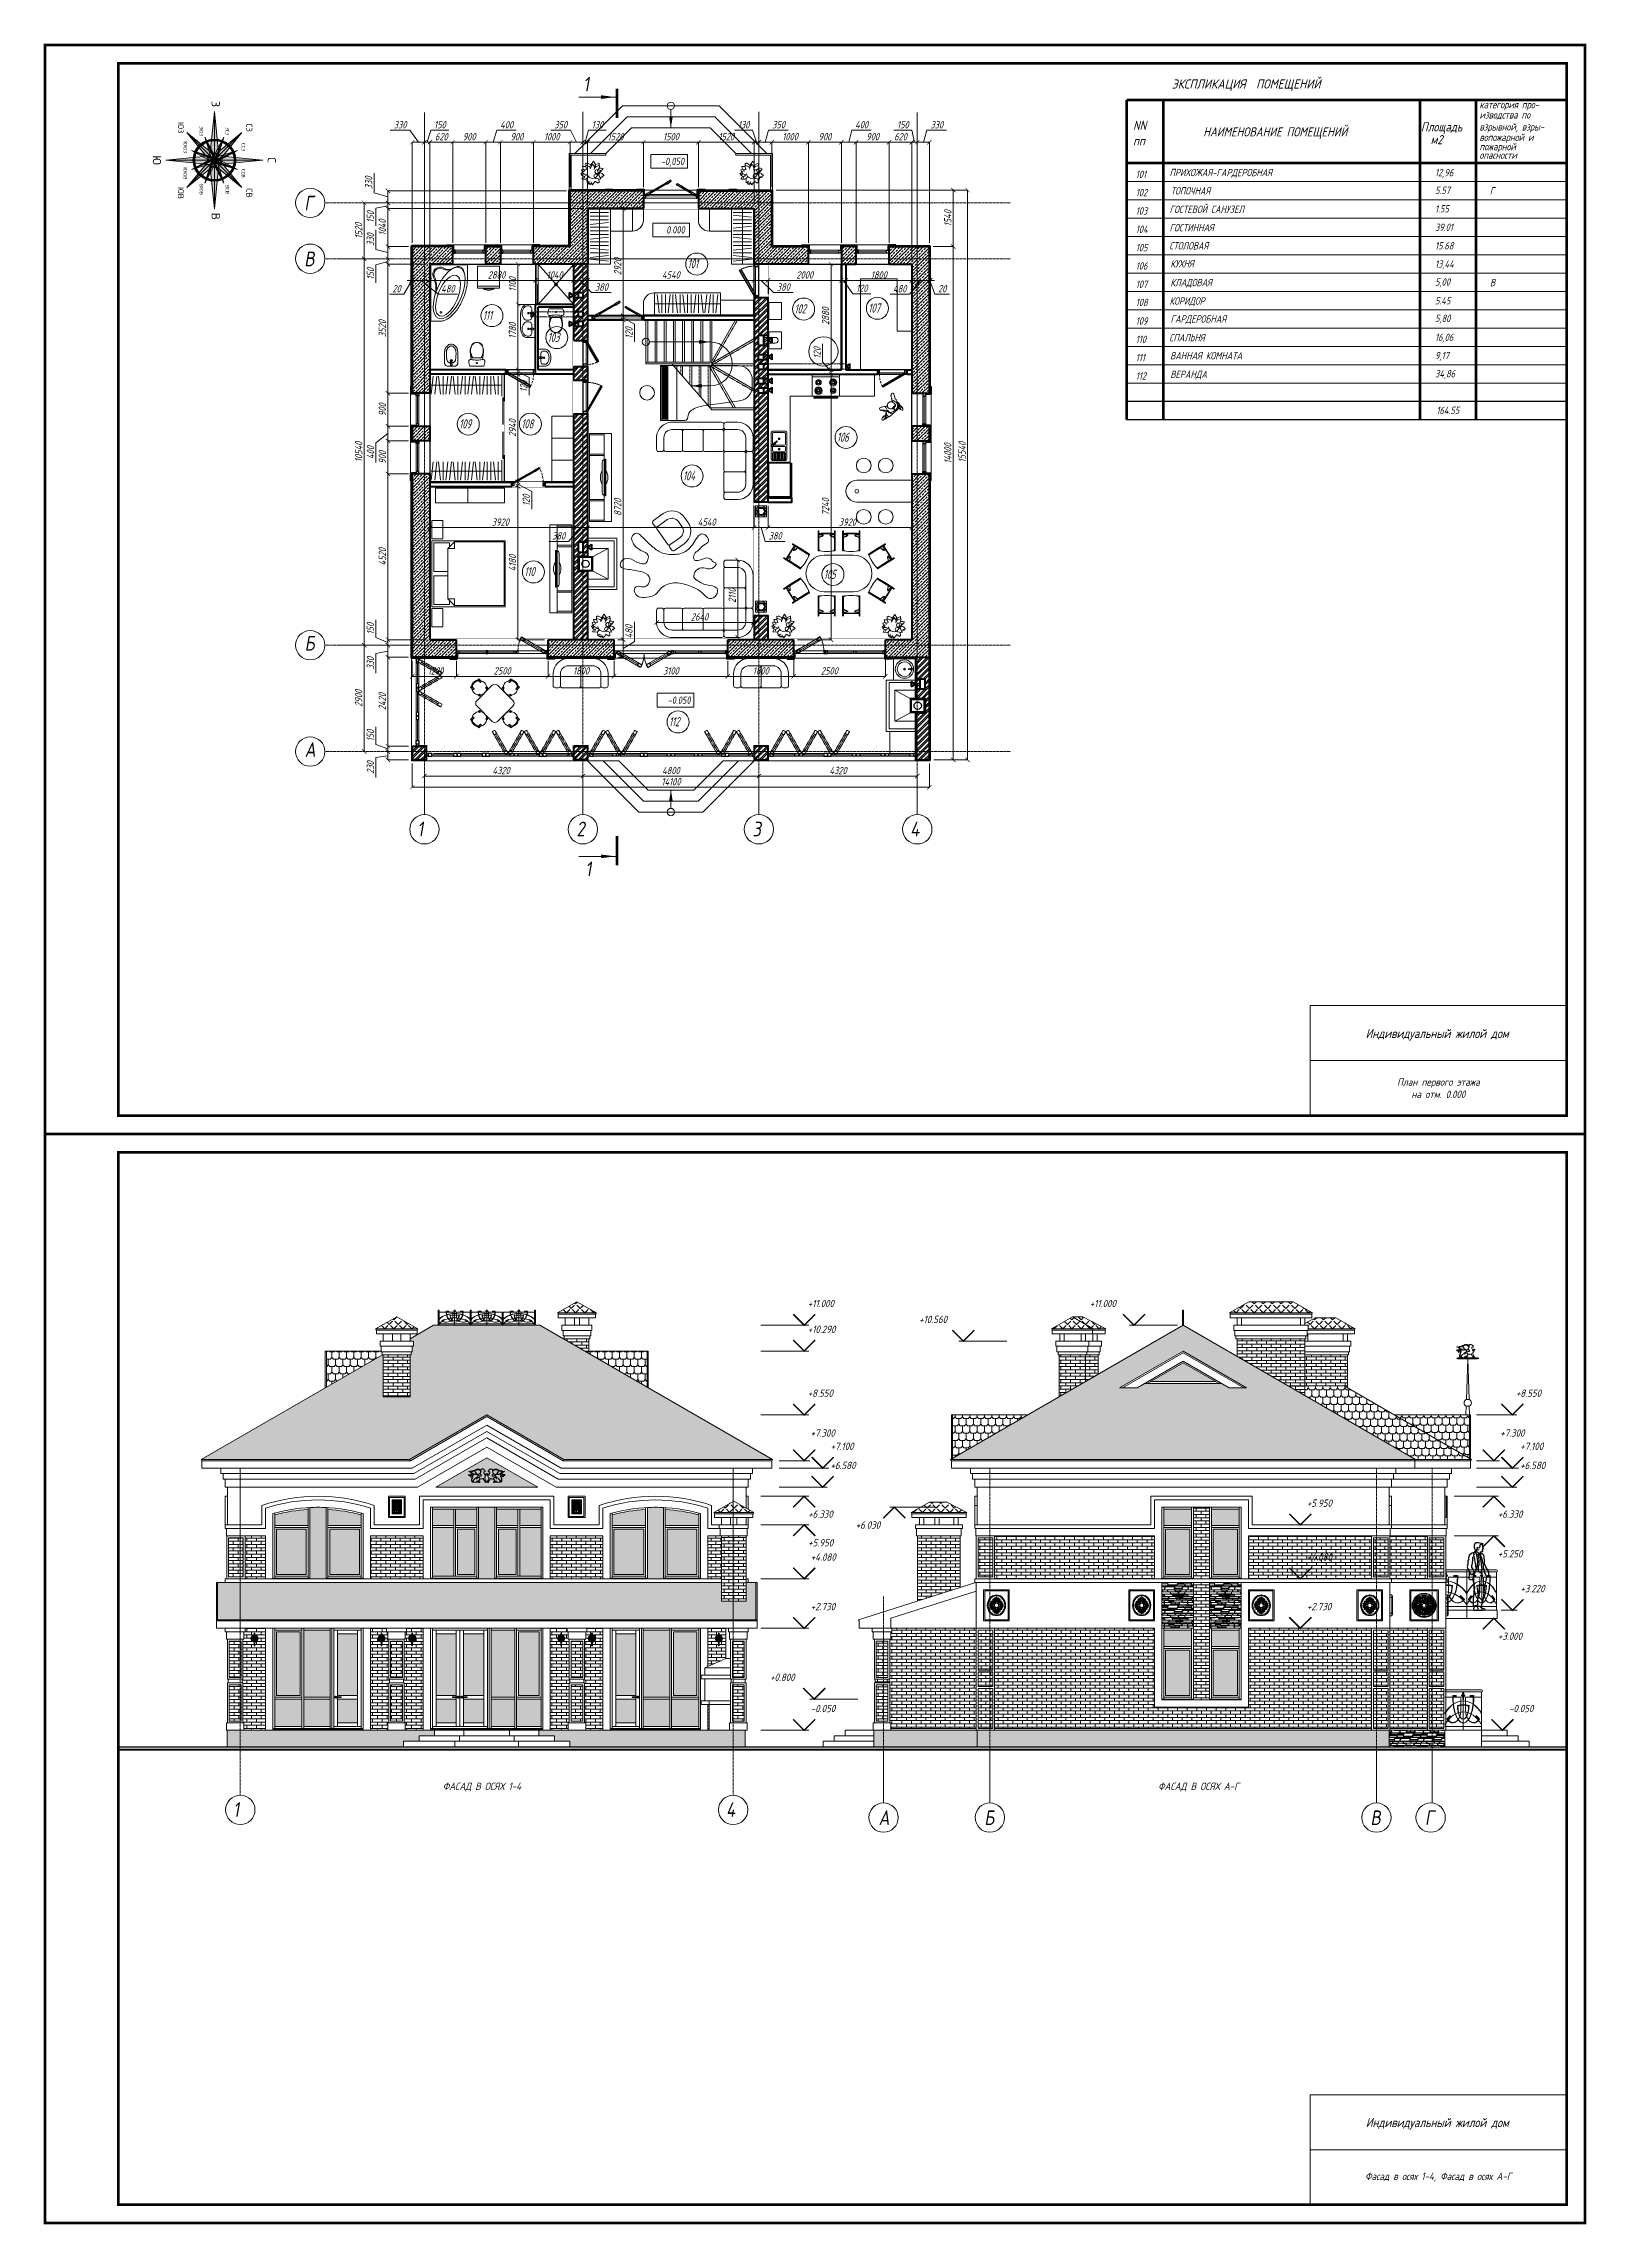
# Model space of a CAD drawing. Header units: millimetres. Extents: x 54 to 1314, y 20 to 614.
# Drawn here: x 54 to 474, y 20 to 614 of the extents above; entities that cross this region are included whole.
import ezdxf
from ezdxf.enums import TextEntityAlignment as Align

# ---------------------------------------------------------------- set-up
doc = ezdxf.new("R2010")
doc.units = ezdxf.units.MM
for name, pattern in [('ACAD_ISO02W100', [15, 12, -3]), ('CENTER2', [1.125, 0.75, -0.125, 0.125, -0.125]), ('невидимая', [9.525, 6.35, -3.175])]:
    doc.linetypes.add(name, pattern=pattern)
for name, color, linetype, lineweight in [('A_ДВЕРИ', 106, 'Continuous', 30), ('A_ЛЕСТНИЦЫ', 3, 'Continuous', 15), ('A_ОКНА', 4, 'Continuous', 13), ('A_ПЕРЕГОР', 213, 'Continuous', 40), ('A_ПЛОЩ', 1, 'Continuous', 15), ('A_РАЗМ.ОСЕВ.', 4, 'Continuous', 13), ('A_РАЗМ.ОСНОВНЫЕ', 4, 'Continuous', 13), ('A_САНТЕХ', 42, 'Continuous', 13), ('A_СТЕНЫ', 13, 'Continuous', 50), ('A_ТЕХНОЛОГ', 36, 'Continuous', 9), ('A_УТЕП-ЛЬ', 41, 'Continuous', 15), ('A_ФАСАД', 30, 'Continuous', 15), ('AR_HACH PIERRES', 9, 'Continuous', 5), ('А_ВТОРОЙ ПЛАН', 241, 'Continuous', 9), ('А_ВЫСОТН.ОТМЕТКИ', 161, 'Continuous', 20), ('А_КИРПИЧ ОБЛИЦ.', 250, 'Continuous', 30), ('А_МАРК.ПОМЕЩЕНИЙ', 173, 'Continuous', 20), ('А_МЕБЕЛЬ', 36, 'Continuous', 9), ('А_МЕТАЛ.ОГРАЖД.', 102, 'Continuous', 18), ('А_МОНОЛИТНЫЙ Ж.Б.', 5, 'Continuous', 50), ('А_НЕВИДИМЫЕ', 8, 'ACAD_ISO02W100', 9), ('А_ОБЛИЦОВКА КАМЕНЬ', 211, 'Continuous', 20), ('А_ОК.ПЕРЕПЛЕТ', 4, 'Continuous', 30), ('А_ОКНА', 4, 'Continuous', 13), ('А_ПЕРВЫЙ ПЛАН', 102, 'Continuous', 15), ('А_ПОЛЫ', 181, 'Continuous', 20), ('А_САНТЕХ', 151, 'Continuous', 13), ('А_СТЕНЫ ГАЗОБЕТОН', 5, 'Continuous', 50), ('А_СТЕНЫ КИРПИЧ', 5, 'Continuous', 50), ('А_ШТРИХ.ОКОН', 140, 'Continuous', 9), ('А_ШТУКАТУРКА ФАСАД', 7, 'Continuous', 15), ('ЛИСТ', 7, 'Continuous', 18), ('Мебель', 34, 'Continuous', 9), ('ОСИ', 40, 'CENTER2', 18), ('Разм. основ.', 4, 'Continuous', 13), ('РОЗА ВЕТРОВ', 7, 'Continuous', 18), ('ТЕКСТ', 5, 'Continuous', 18), ('ТЕКСТ В ТАБЛ.', 5, 'Continuous', 18), ('ШТРИХОВКА', 93, 'Continuous', 9)]:
    doc.layers.add(name, color=color, linetype=linetype, lineweight=lineweight)
doc.layers.add('layer 1', color=7, linetype='Continuous')
doc.styles.add('ATTR', font='romand.shx', dxfattribs={"width": 0.8, "height": 125})
doc.styles.add('ROMANS', font='romans.shx', dxfattribs={"width": 0.8, "oblique": 15})
doc.styles.add('ROMANT', font='ROMANT.SHX')
doc.styles.add('SPDS', font='romans.shx', dxfattribs={"width": 0.85, "oblique": 15})
doc.dimstyles.new('100', dxfattribs={"dimtxt": 2, "dimasz": 1.2, "dimexe": 0, "dimexo": 1, "dimgap": 0.5, "dimtad": 1, "dimdec": 0, "dimlfac": 100, "dimdsep": 46, "dimtxsty": 'ROMANS', "dimblk1": 'ARCHTICK', "dimblk2": 'ARCHTICK', "dimsah": 1, "dimcen": 2, "dimclrd": 256, "dimclre": 256, "dimclrt": 256, "dimadec": 0, "dimazin": 2, "dimtfac": 1, "dimtdec": 0, "dimtmove": 1, "dimatfit": 3, "dimfxl": 1, "dimtvp": 1.5, "dimtolj": 1, "dimtzin": 0, "dimlwd": -1, "dimlwe": -1, "dimarcsym": 0})
pattern_1 = [(360, (194.973, 150.45), (6.4, 6.4), [0.96, -5.44]), (360, (194.973, 150.514), (6.4, 6.4), [0.416, -5.984]), (360, (194.973, 150.93), (6.4, 6.4), [1.12, -5.28]), (360, (194.973, 151.09), (6.4, 6.4), [1.056, -5.344]), (360, (194.973, 151.154), (6.4, 6.4), [1.088, -5.312]), (360, (194.973, 151.41), (6.4, 6.4), [0.48, -5.92]), (360, (194.973, 151.474), (6.4, 6.4), [0.512, -5.888]), (360, (194.973, 151.762), (6.4, 6.4), [0.48, -5.92]), (360, (194.973, 151.826), (6.4, 6.4), [0.16, -6.24]), (360, (194.973, 152.114), (6.4, 6.4), [0.832, -5.568]), (360, (194.973, 152.818), (6.4, 6.4), [0.384, -6.016]), (360, (194.973, 153.234), (6.4, 6.4), [0, -6.4]), (360, (194.973, 153.234), (6.4, 6.4), [0.544, -5.856]), (360, (194.973, 153.682), (6.4, 6.4), [0.576, -5.824]), (360, (194.973, 153.682), (6.4, 6.4), [0, -6.4]), (360, (194.973, 153.778), (6.4, 6.4), [0.96, -5.44]), (360, (194.973, 154.322), (6.4, 6.4), [1.152, -5.248]), (360, (194.973, 154.386), (6.4, 6.4), [1.728, -4.672]), (360, (194.973, 154.866), (6.4, 6.4), [1.76, -4.64]), (360, (194.973, 155.826), (6.4, 6.4), [0.128, -6.272]), (360, (194.973, 155.826), (6.4, 6.4), [0, -6.4]), (360, (194.973, 155.922), (6.4, 6.4), [0.16, -6.24]), (360, (194.973, 156.306), (6.4, 6.4), [0.192, -6.208]), (360, (194.973, 156.37), (6.4, 6.4), [0.8, -5.6]), (360, (195.101, 152.722), (6.4, 6.4), [1.344, -5.056]), (360, (195.453, 151.41), (6.4, 6.4), [0.64, -5.76]), (360, (195.485, 150.866), (6.4, 6.4), [1.536, -4.864]), (360, (195.517, 152.786), (6.4, 6.4), [1.504, -4.896]), (360, (195.549, 151.474), (6.4, 6.4), [2.016, -4.384]), (360, (195.901, 151.858), (6.4, 6.4), [1.568, -4.832]), (360, (196.061, 153.33), (6.4, 6.4), [1.376, -5.024]), (360, (196.125, 150.45), (6.4, 6.4), [1.408, -4.992]), (360, (196.221, 154.162), (6.4, 6.4), [1.728, -4.672]), (360, (196.445, 152.722), (6.4, 6.4), [0.256, -6.144]), (360, (196.797, 151.826), (6.4, 6.4), [0.576, -5.824]), (360, (196.797, 154.418), (6.4, 6.4), [1.6, -4.8]), (360, (197.085, 155.538), (6.4, 6.4), [1.44, -4.96]), (360, (197.149, 153.266), (6.4, 6.4), [1.152, -5.248]), (360, (197.213, 155.346), (6.4, 6.4), [0.896, -5.504]), (360, (197.597, 150.418), (6.4, 6.4), [1.088, -5.312]), (360, (197.597, 155.282), (6.4, 6.4), [0.896, -5.504]), (360, (197.597, 156.21), (6.4, 6.4), [0.896, -5.504]), (360, (197.693, 155.602), (6.4, 6.4), [1.152, -5.248]), (360, (197.757, 153.33), (6.4, 6.4), [2.432, -3.968]), (360, (197.853, 154.93), (6.4, 6.4), [0.608, -5.792]), (360, (198.205, 152.722), (6.4, 6.4), [0.928, -5.472]), (360, (198.205, 154.322), (6.4, 6.4), [2.08, -4.32]), (360, (198.525, 154.386), (6.4, 6.4), [0.864, -5.536]), (360, (198.621, 150.482), (6.4, 6.4), [1.504, -4.896]), (360, (198.749, 154.642), (6.4, 6.4), [0.672, -5.728]), (360, (198.749, 155.538), (6.4, 6.4), [2.464, -3.936]), (360, (198.813, 150.45), (6.4, 6.4), [1.28, -5.12]), (360, (198.845, 150.258), (6.4, 6.4), [1.248, -5.152]), (360, (198.845, 150.898), (6.4, 6.4), [1.6, -4.8]), (360, (198.909, 150.226), (6.4, 6.4), [1.184, -5.216]), (360, (199.261, 152.21), (6.4, 6.4), [1.216, -5.184]), (360, (199.261, 154.706), (6.4, 6.4), [1.44, -4.96]), (360, (199.453, 154.386), (6.4, 6.4), [1.504, -4.896]), (360, (199.485, 155.602), (6.4, 6.4), [1.888, -4.512]), (360, (199.517, 154.642), (6.4, 6.4), [1.408, -4.992]), (360, (199.709, 152.754), (6.4, 6.4), [1.568, -4.832]), (360, (199.741, 152.114), (6.4, 6.4), [0.736, -5.664]), (360, (199.773, 151.826), (6.4, 6.4), [0.608, -5.792]), (360, (199.805, 151.762), (6.4, 6.4), [1.568, -4.832]), (360, (199.965, 151.474), (6.4, 6.4), [1.408, -4.992]), (360, (200.189, 150.45), (6.4, 6.4), [1.184, -5.216]), (360, (200.317, 153.298), (6.4, 6.4), [1.056, -5.344]), (360, (200.413, 154.322), (6.4, 6.4), [0.96, -5.44]), (360, (200.445, 150.898), (6.4, 6.4), [0.384, -6.016]), (360, (200.477, 151.826), (6.4, 6.4), [0.896, -5.504]), (360, (200.509, 152.114), (6.4, 6.4), [0.864, -5.536]), (360, (200.541, 155.922), (6.4, 6.4), [0.832, -5.568]), (360, (200.573, 156.306), (6.4, 6.4), [0.512, -5.888]), (360, (200.603, 150.993), (6.4, 6.4), [0.00192, -6.39808]), (360, (200.603, 150.9955), (6.4, 6.4), [0.00192, -6.39808]), (360, (200.6034, 150.9935), (6.4, 6.4), [0.00064, -6.39936]), (360, (200.6034, 150.995), (6.4, 6.4), [0.00064, -6.39936]), (360, (200.6054, 150.993), (6.4, 6.4), [0.00192, -6.39808]), (360, (200.6054, 150.9955), (6.4, 6.4), [0.00192, -6.39808]), (360, (200.6066, 150.994), (6.4, 6.4), [0.00064, -6.39936]), (360, (200.701, 151.09), (6.4, 6.4), [0.672, -5.728]), (360, (200.765, 150.93), (6.4, 6.4), [0.608, -5.792]), (360, (200.765, 151.154), (6.4, 6.4), [0.608, -5.792]), (360, (200.925, 150.514), (6.4, 6.4), [0.448, -5.952]), (360, (201.053, 152.178), (6.4, 6.4), [0.256, -6.144]), (360, (201.085, 156.306), (6.4, 6.4), [0.288, -6.112]), (360, (201.117, 154.386), (6.4, 6.4), [0.256, -6.144]), (360, (201.117, 154.866), (6.4, 6.4), [0.096, -6.304]), (360, (201.213, 154.866), (6.4, 6.4), [0.16, -6.24]), (360, (201.213, 154.962), (6.4, 6.4), [0.16, -6.24]), (0.84252, (195.38904, 155.60217), (6.40000073, -7e-08), [2.17624, -433.07082]), (0.97102, (195.10104, 155.53817), (6.39999748, 8e-08), [1.88827, -375.765965]), (1.08092, (195.00504, 152.17817), (6.3999997, -6.9e-07), [1.6963, -337.56407]), (1.08092, (196.28504, 154.32217), (6.3999997, -6.9e-07), [1.6963, -337.56407]), (1.08092, (198.90904, 150.96217), (6.3999997, -6.9e-07), [1.6963, -337.56407]), (1.14576, (197.18104, 151.37817), (6.39999962, -3.2e-07), [1.60032, -318.46367]), (1.30195, (197.08504, 150.83417), (6.40000105, -2.4e-07), [1.40836, -280.26435]), (1.33222, (195.64504, 153.23417), (6.40000196, 2.4e-07), [1.37637, -273.89804]), (1.33222, (196.06104, 156.24217), (6.40000196, 2.4e-07), [1.37637, -273.89804]), (1.36393, (196.25304, 155.25017), (6.4000021, 1.8e-07), [1.34438, -267.5318]), (1.39718, (198.84504, 156.30617), (6.40000198, -1.1e-07), [1.31239, -261.16564]), (1.50744, (194.97304, 155.18617), (6.40000052, 3.7e-07), [1.21642, -242.06778]), (1.54816, (200.18904, 156.33817), (6.4000002, 1e-08), [1.18444, -235.70204]), (1.59114, (197.72504, 151.44217), (6.3999973, -3e-07), [1.15244, -229.33643]), (1.63658, (198.46104, 153.23417), (6.39999945, 1.5e-07), [1.12045, -222.97096]), (1.7357, (197.56504, 152.05017), (6.39999885, -3.8e-07), [1.05649, -210.24046]), (1.7357, (197.69304, 156.27417), (6.39999885, -3.8e-07), [1.05649, -210.24046]), (1.7624, (195.00504, 155.25017), (6.40000024, -2.6e-07), [2.08099, -414.11589]), (1.7624, (195.00504, 161.65017), (6.40000024, -2.6e-07), [2.08099, -414.11589]), (1.7899, (196.41304, 154.93017), (6.39999952, -4e-07), [2.049, -202.85098]), (1.7899, (199.45304, 156.27417), (6.39999952, -4e-07), [1.0245, -203.87548]), (1.8476, (198.46104, 152.78617), (6.39999927, -9e-08), [1.98503, -196.51817]), (2.00955, (198.87704, 151.37817), (6.40000003, -1.7e-07), [1.82512, -363.19937]), (2.00955, (198.87704, 157.77817), (6.40000003, -1.7e-07), [1.82512, -363.19937]), (2.1211, (195.58104, 151.76217), (6.4000011, 2e-07), [0.8646, -172.05388]), (2.2026, (200.54104, 153.20217), (6.3999989, 3e-07), [0.83261, -165.69042]), (2.48955, (200.12504, 150.48217), (6.399999, -2e-07), [0.7367, -146.60237]), (2.60256, (198.55704, 154.67417), (6.40000295, -4e-07), [0.70473, -140.24065]), (2.7263, (194.97304, 156.37017), (6.3999991, 2e-07), [0, -134.5523]), (2.7263, (195.13304, 151.82617), (6.3999991, 2e-07), [0.67276, -133.87953]), (3.17983, (194.97304, 153.29817), (6.3999977, -1e-08), [0.57689, -114.80075]), (3.46823, (196.79704, 154.86617), (6.3999968, -4e-07), [1.05794, -210.5296]), (3.46823, (196.79704, 161.26617), (6.3999968, -4e-07), [1.05794, -210.5296]), (3.81407, (199.22904, 152.72217), (6.399999, -5e-07), [0.48106, -95.73203]), (4.0856, (195.54904, 153.68217), (6.400002, 2e-07), [0.44914, -89.37914]), (4.2364, (198.87704, 151.47417), (6.4000016, -5e-07), [0.86637, -172.40706]), (4.2364, (198.87704, 157.87417), (6.4000016, -5e-07), [0.86637, -172.40706]), (4.3987, (195.86904, 152.08217), (6.399997, 3e-07), [0.83446, -82.61133]), (4.3987, (196.89304, 150.89817), (6.399997, 3e-07), [0.41723, -83.02856]), (4.76364, (198.39704, 152.14617), (6.4000016, -2e-07), [0.77066, -76.29555]), (5.1944, (194.97304, 150.8662), (6.3999987, 3e-07), [0.35345, -70.33686]), (5.1944, (195.54904, 153.3302), (6.3999987, 3e-07), [0.35345, -70.33686]), (5.1944, (196.44504, 151.7942), (6.3999987, 3e-07), [0.35345, -70.33686]), (5.1944, (198.10904, 155.3462), (6.3999987, 3e-07), [0.35345, -70.33686]), (5.1944, (198.62104, 152.0822), (6.3999987, 3e-07), [0.7069, -69.9834]), (6.3402, (194.97304, 155.6022), (6.400002, -3e-06), [0.28977, -57.6647]), (6.3402, (200.70104, 154.7062), (6.400002, -3e-06), [0.28977, -57.6647]), (6.3402, (201.37304, 150.8662), (6.400002, -3e-06), [0, -57.95446]), (7.125, (196.82904, 156.3062), (6.400001, -1e-06), [0.516, -51.08246]), (8.7462, (198.845, 155.6022), (6.400002, 1e-06), [0.4209, -83.75796]), (8.7462, (198.845, 162.0022), (6.400002, 1e-06), [0.4209, -83.75796]), (12.5288, (198.557, 150.8342), (6.399999, 2e-06), [0.29503, -58.71005]), (12.5288, (198.557, 157.2342), (6.4, 2e-06), [0.29503, -58.71005]), (14.0362, (201.245, 155.1542), (6.400004, -6e-06), [0.13194, -26.25594]), (30.964, (198.589, 155.4422), (6.4, 4e-06), [0.1866, -37.1315]), (30.964, (198.589, 161.8422), (6.4, 4e-06), [0.1866, -37.1315]), (30.964, (198.589, 168.2422), (6.4, 4e-06), [0.1866, -37.1315]), (33.69, (197.341, 156.37), (6.4, 4e-06), [0.1154, -22.96015]), (33.69, (197.341, 162.77), (6.4, 4e-06), [0.1154, -22.96015]), (33.69, (198.557, 154.514), (6.4, 4e-06), [0.23076, -22.8448]), (33.69, (198.557, 160.914), (6.4, 4e-06), [0.23076, -22.8448]), (33.871, (197.437, 150.034), (6.4, -1e-06), [2e-05, -562.6907]), (33.871, (197.437, 156.434), (6.4, -1e-06), [2e-05, -562.6907]), (33.871, (197.437, 162.834), (6.4, -1e-06), [2e-05, -562.6907]), (33.871, (197.437, 169.234), (6.4, -1e-06), [2e-05, -562.6907]), (33.871, (197.437, 175.634), (6.4, -1e-06), [2e-05, -562.6907]), (33.871, (197.437, 182.034), (6.4, -1e-06), [2e-05, -562.6907]), (33.871, (197.437, 188.434), (6.4, -1e-06), [2e-05, -562.6907]), (33.871, (197.437, 194.834), (6.4, -1e-06), [2e-05, -562.6907]), (33.871, (197.437, 201.234), (6.4, -1e-06), [2e-05, -562.6907]), (33.871, (197.437, 207.634), (6.4, -1e-06), [2e-05, -562.6907]), (33.871, (197.437, 214.034), (6.4, -1e-06), [2e-05, -562.6907]), (33.871, (197.437, 220.434), (6.4, -1e-06), [2e-05, -562.6907]), (33.871, (197.437, 226.834), (6.4, -1e-06), [2e-05, -562.6907]), (33.871, (197.437, 233.234), (6.4, -1e-06), [2e-05, -562.6907]), (33.871, (197.437, 239.634), (6.4, -1e-06), [2e-05, -562.6907]), (33.871, (197.437, 246.034), (6.4, -1e-06), [2e-05, -562.6907]), (33.871, (197.437, 252.434), (6.4, -1e-06), [2e-05, -562.6907]), (33.871, (197.437, 258.834), (6.4, -1e-06), [2e-05, -562.6907]), (33.871, (197.437, 265.234), (6.4, -1e-06), [2e-05, -562.6907]), (33.8708, (197.437, 271.634), (6.4, -1e-06), [2e-05, -562.6907]), (33.8708, (197.437, 278.034), (6.4, -1e-06), [2e-05, -562.6907]), (33.8708, (197.437, 284.434), (6.4, -1e-06), [2e-05, -562.6907]), (33.8708, (197.437, 290.834), (6.4, -1e-06), [2e-05, -562.6907]), (33.8708, (197.437, 297.234), (6.4, -1e-06), [2e-05, -562.6907]), (33.8708, (197.437, 303.634), (6.4, -1e-06), [2e-05, -562.6907]), (33.8708, (197.437, 310.034), (6.4, -1e-06), [2e-05, -562.6907]), (33.8708, (197.437, 316.434), (6.4, -1e-06), [2e-05, -562.6907]), (33.8708, (197.437, 322.834), (6.4, -1e-06), [2e-05, -562.6907]), (33.8708, (197.437, 329.234), (6.4, -1e-06), [2e-05, -562.6907]), (33.8708, (197.437, 335.634), (6.4, -1e-06), [2e-05, -562.6907]), (33.8708, (197.437, 342.034), (6.4, -1e-06), [2e-05, -562.6907]), (33.8708, (197.437, 348.434), (6.4, -1e-06), [2e-05, -562.6907]), (33.8708, (197.437, 354.834), (6.4, -1e-06), [2e-05, -562.6907]), (33.8708, (197.437, 361.234), (6.4, -1e-06), [2e-05, -562.6907]), (33.8708, (197.437, 367.634), (6.4, -1e-06), [2e-05, -562.6907]), (33.8708, (197.437, 374.034), (6.4, -1e-06), [2e-05, -562.6907]), (33.8708, (197.437, 380.434), (6.4, -1e-06), [2e-05, -562.6907]), (33.8708, (197.437, 386.834), (6.4, -1e-06), [2e-05, -562.6907]), (33.8708, (197.437, 393.234), (6.4, -1e-06), [2e-05, -562.6907]), (33.8708, (197.437, 399.634), (6.4, -1e-06), [2e-05, -562.6907]), (33.8708, (197.437, 406.034), (6.4, -1e-06), [2e-05, -562.6907]), (33.8708, (197.437, 412.434), (6.4, -1e-06), [2e-05, -562.6907]), (33.8708, (197.437, 418.834), (6.4, -1e-06), [2e-05, -562.6907]), (33.8708, (197.437, 425.234), (6.4, -1e-06), [2e-05, -562.6907]), (33.8708, (197.437, 431.634), (6.4, -1e-06), [2e-05, -562.6907]), (33.8708, (197.437, 438.034), (6.4, -1e-06), [2e-05, -562.6907]), (33.8708, (197.437, 444.434), (6.4, -1e-06), [2e-05, -562.6907]), (33.8708, (197.437, 450.834), (6.4, -1e-06), [2e-05, -562.6907]), (33.8708, (197.437, 457.234), (6.399998, -1e-06), [2e-05, -562.6907]), (36.87, (198.077, 154.226), (6.4, 3e-07), [0.16, -31.84]), (36.87, (198.077, 160.626), (6.4, 3e-07), [0.16, -31.84]), (36.87, (198.077, 167.026), (6.4, 3e-07), [0.16, -31.84]), (45, (196.061, 151.154), (6.4, -1e-10), [0.0905, -8.96046]), (45, (200.381, 151.826), (6.4, -1e-10), [0.0905, -8.96046]), (50.1944, (195.357, 152.818), (4e-06, 6.4), [0.2499, -49.7357]), (50.1944, (201.757, 152.818), (4e-06, 6.4), [0.2499, -49.7357]), (50.1944, (208.157, 152.818), (4e-06, 6.4), [0.2499, -49.7357]), (50.1944, (214.557, 152.818), (4e-06, 6.4), [0.2499, -49.7357]), (50.1944, (220.957, 152.818), (4e-06, 6.4), [0.2499, -49.7357]), (53.13, (196.061, 153.842), (3e-07, 6.4), [0.32, -31.68]), (53.13, (202.461, 153.842), (3e-07, 6.4), [0.32, -31.68]), (53.13, (208.861, 153.842), (3e-07, 6.4), [0.32, -31.68]), (55.008, (198.557, 150.898), (-2e-07, 6.4), [0.3906, -77.7313]), (55.008, (204.957, 150.898), (-2e-07, 6.4), [0.3906, -77.7313]), (55.008, (211.357, 150.898), (-2e-07, 6.4), [0.3906, -77.7313]), (55.008, (217.757, 150.898), (-2e-07, 6.4), [0.3906, -77.7313]), (55.008, (224.157, 150.898), (-2e-07, 6.4), [0.3906, -77.7313]), (55.008, (230.557, 150.898), (-2e-07, 6.4), [0.3906, -77.7313]), (55.008, (236.957, 150.898), (-2e-07, 6.4), [0.3906, -77.7313]), (56.31, (200.317, 153.522), (4e-06, 6.4), [0.23076, -22.8448]), (56.31, (206.717, 153.522), (4e-06, 6.4), [0.23076, -22.8448]), (60.9454, (195.933, 153.7782), (-2e-06, 6.4), [0.3295, -65.5626]), (60.9454, (202.333, 153.7782), (-2e-06, 6.4), [0.3295, -65.5626]), (60.9454, (208.733, 153.7782), (-2e-06, 6.4), [0.3295, -65.5626]), (60.9454, (215.133, 153.7782), (-2e-06, 6.4), [0.3295, -65.5626]), (60.9454, (221.533, 153.7782), (-2e-06, 6.4), [0.3295, -65.5626]), (61.6992, (200.989, 154.8662), (4e-06, 6.4), [0.4725, -94.0224]), (61.6992, (207.389, 154.8662), (4e-06, 6.4), [0.4725, -94.0224]), (61.6992, (213.789, 154.8662), (4e-06, 6.4), [0.4725, -94.0224]), (61.6992, (220.189, 154.8662), (4e-06, 6.4), [0.4725, -94.0224]), (61.6992, (226.589, 154.8662), (4e-06, 6.4), [0.4725, -94.0224]), (61.6992, (232.989, 154.8662), (4e-06, 6.4), [0.4725, -94.0224]), (61.6992, (239.389, 154.8662), (4e-06, 6.4), [0.4725, -94.0224]), (63.435, (195.773, 156.3702), (3e-06, 6.4), [0.07155, -14.2393]), (63.435, (195.965, 150.1302), (3e-06, 6.4), [0.35777, -13.95306]), (63.435, (196.733, 152.5622), (3e-06, 6.4), [0.21466, -14.09617]), (63.435, (197.085, 153.1382), (3e-06, 6.4), [0.1431, -14.16772]), (66.8014, (195.229, 156.0822), (3e-06, 6.4), [0.2437, -48.4972]), (66.8014, (200.189, 153.7142), (3e-06, 6.4), [0.2437, -48.4972]), (66.8014, (201.629, 156.0822), (3e-06, 6.4), [0.2437, -48.4972]), (66.8014, (206.589, 153.7142), (3e-06, 6.4), [0.2437, -48.49724]), (66.8014, (208.029, 156.0822), (3e-06, 6.4), [0.2437, -48.49724]), (66.8014, (212.989, 153.7142), (3e-06, 6.4), [0.2437, -48.49724]), (68.1986, (196.221, 154.1622), (-2e-06, 6.4), [0.1723, -34.2927]), (68.1986, (198.397, 154.4182), (-2e-06, 6.4), [0.1723, -34.2927]), (68.1986, (198.461, 155.3782), (-2e-06, 6.4), [0.1723, -34.2927]), (68.1986, (202.621, 154.1622), (-2e-06, 6.4), [0.1723, -34.2927]), (68.1986, (204.797, 154.4182), (-2e-06, 6.4), [0.1723, -34.2927]), (68.1986, (204.861, 155.3782), (-2e-06, 6.4), [0.1723, -34.2927]), (69.444, (195.517, 152.7862), (-3e-06, 6.4), [0.2734, -54.4082]), (69.444, (201.917, 152.7862), (-3e-06, 6.4), [0.2734, -54.4082]), (69.444, (208.317, 152.7862), (-3e-06, 6.4), [0.2734, -54.4082]), (70.3462, (197.565, 153.4262), (-1e-07, 6.4), [0.4757, -94.6671]), (70.3462, (203.965, 153.4262), (-1e-07, 6.4), [0.4757, -94.6671]), (70.3462, (210.365, 153.4262), (-1e-07, 6.4), [0.4757, -94.6671]), (70.3462, (216.765, 153.4262), (-1e-07, 6.4), [0.4757, -94.6671]), (70.3462, (223.165, 153.4262), (-1e-07, 6.4), [0.4757, -94.6671]), (71.565, (195.005, 155.2502), (-7e-06, 6.4), [0.30358, -19.935]), (71.565, (195.837, 156.4342), (-7e-06, 6.4), [0, -20.23857]), (71.565, (195.837, 150.0342), (-7e-06, 6.4), [0.2024, -20.0362]), (71.565, (198.781, 150.0342), (-7e-06, 6.4), [0.1012, -20.1374]), (71.565, (200.509, 156.1142), (-7e-06, 6.4), [0.2024, -20.0362]), (71.565, (200.605, 150.9942), (-7e-06, 6.4), [0.30358, -19.935]), (73.0725, (197.437, 153.3302), (-4e-06, 6.4), [0.7693, -153.0971]), (73.0725, (203.837, 153.3302), (-4e-06, 6.4), [0.7693, -153.0971]), (73.0725, (210.237, 153.3302), (-4e-06, 6.4), [0.7693, -153.0971]), (73.0725, (216.637, 153.3302), (-4e-06, 6.4), [0.7693, -153.0971]), (73.0725, (223.037, 153.3302), (-4e-06, 6.4), [0.7693, -153.0971]), (73.0725, (229.437, 153.3302), (-4e-06, 6.400001), [0.7693, -153.0971]), (73.0725, (235.837, 153.3302), (-4e-06, 6.400001), [0.7693, -153.0971]), (73.3008, (196.989, 150.5142), (-6e-06, 6.4), [0.3341, -66.4839]), (73.3008, (203.389, 150.5142), (-6e-06, 6.4), [0.3341, -66.4839]), (73.3008, (209.789, 150.5142), (-6e-06, 6.4), [0.3341, -66.4839]), (74.745, (195.005, 152.1782), (7e-07, 6.4), [0.36486, -72.6064]), (74.745, (195.901, 153.3622), (7e-07, 6.4), [0.36486, -72.6064]), (74.7449, (201.405, 152.1782), (7e-07, 6.4), [0.36486, -72.6064]), (74.7449, (202.301, 153.3622), (7e-07, 6.4), [0.36486, -72.6064]), (74.7449, (207.805, 152.1782), (7e-07, 6.4), [0.36486, -72.6064]), (74.7449, (208.701, 153.3622), (7e-07, 6.4), [0.36486, -72.6064]), (75.4889, (198.781, 150.0342), (3e-06, 6.399998), [6e-06, -561.9258]), (75.4889, (198.877, 150.0342), (3e-06, 6.399998), [6e-06, -561.9258]), (75.4889, (205.181, 150.0342), (3e-06, 6.399998), [6e-06, -561.9258]), (75.4889, (205.277, 150.0342), (3e-06, 6.399998), [6e-06, -561.9258]), (75.4889, (211.581, 150.0342), (3e-06, 6.399998), [6e-06, -561.9258]), (75.4889, (211.677, 150.0342), (3e-06, 6.399998), [6e-06, -561.9258]), (75.4889, (217.981, 150.0342), (3e-06, 6.399998), [6e-06, -561.9258]), (75.4889, (218.077, 150.0342), (3e-06, 6.399998), [6e-06, -561.9258]), (75.4889, (224.381, 150.0342), (3e-06, 6.399998), [6e-06, -561.9258]), (75.4889, (224.477, 150.0342), (3e-06, 6.399998), [6e-06, -561.9258]), (75.4889, (230.781, 150.0342), (3e-06, 6.399998), [6e-06, -561.9258]), (75.4889, (230.877, 150.0342), (3e-06, 6.399998), [6e-06, -561.9258]), (75.4889, (237.181, 150.0342), (3e-06, 6.399998), [6e-06, -561.9258]), (75.4889, (237.277, 150.0342), (3e-06, 6.399998), [6e-06, -561.9258]), (75.4889, (243.581, 150.0342), (3e-06, 6.399998), [6e-06, -561.9258]), (75.4889, (243.677, 150.0342), (3e-06, 6.399998), [6e-06, -561.9258]), (75.4889, (249.981, 150.0342), (3e-06, 6.399998), [6e-06, -561.9258]), (75.4889, (250.077, 150.0342), (3e-06, 6.399998), [6e-06, -561.9258]), (75.4889, (256.381, 150.0342), (3e-06, 6.399998), [6e-06, -561.9258]), (75.4889, (256.477, 150.0342), (3e-06, 6.399998), [6e-06, -561.9258]), (75.4889, (262.781, 150.0342), (3e-06, 6.399998), [6e-06, -561.9258]), (75.4889, (262.877, 150.0342), (3e-06, 6.399998), [6e-06, -561.9258]), (75.4889, (269.181, 150.0342), (3e-06, 6.399998), [6e-06, -561.9258]), (75.4889, (269.277, 150.0342), (3e-06, 6.399998), [6e-06, -561.9258]), (75.4889, (275.581, 150.0342), (3e-06, 6.399998), [6e-06, -561.9258]), (75.4889, (275.677, 150.0342), (3e-06, 6.399998), [6e-06, -561.9258]), (75.4889, (281.981, 150.0342), (3e-06, 6.399998), [6e-06, -561.9258]), (75.4889, (282.077, 150.0342), (3e-06, 6.399998), [6e-06, -561.9258]), (75.4889, (288.381, 150.0342), (3e-06, 6.399998), [6e-06, -561.9258]), (75.4889, (288.477, 150.0342), (3e-06, 6.399998), [6e-06, -561.9258]), (75.4889, (294.781, 150.0342), (3e-06, 6.399998), [6e-06, -561.9258]), (75.4889, (294.877, 150.0342), (3e-06, 6.399998), [6e-06, -561.9258]), (75.4889, (301.181, 150.0342), (3e-06, 6.399998), [6e-06, -561.9258]), (75.4889, (301.277, 150.0342), (3e-06, 6.399998), [6e-06, -561.9258]), (75.4889, (307.581, 150.0342), (3e-06, 6.399998), [6e-06, -561.9258]), (75.4889, (307.677, 150.0342), (3e-06, 6.399998), [6e-06, -561.9258]), (75.4889, (313.981, 150.0342), (3e-06, 6.399998), [6e-06, -561.9258]), (75.4889, (314.077, 150.0342), (3e-06, 6.399998), [6e-06, -561.9258]), (75.4889, (320.381, 150.0342), (3e-06, 6.399998), [6e-06, -561.9258]), (75.4889, (320.477, 150.0342), (3e-06, 6.399998), [6e-06, -561.9258]), (75.4889, (326.781, 150.0342), (3e-06, 6.399998), [6e-06, -561.9258]), (75.4889, (326.877, 150.0342), (3e-06, 6.399998), [6e-06, -561.9258]), (75.4889, (333.181, 150.0342), (3e-06, 6.399998), [6e-06, -561.9258]), (75.4889, (333.277, 150.0342), (3e-06, 6.399998), [6e-06, -561.9258]), (75.9638, (196.925, 150.4822), (-6e-06, 6.400004), [0.39582, -25.99206]), (75.9638, (198.525, 154.3862), (-6e-06, 6.400004), [0.13194, -26.25594]), (75.9638, (198.749, 156.3062), (-6e-06, 6.400004), [0.13194, -26.25594]), (75.9638, (198.845, 156.3062), (-6e-06, 6.400004), [0.13194, -26.25594]), (75.9638, (199.421, 156.1462), (-6e-06, 6.400004), [0.13194, -26.25594]), (75.9638, (199.453, 154.3862), (-6e-06, 6.400004), [0.26388, -26.124]), (75.9638, (200.093, 150.2582), (-6e-06, 6.400004), [0.13194, -26.25594]), (75.9638, (200.893, 150.7702), (-6e-06, 6.400004), [0.13194, -26.25594]), (77.0054, (197.437, 150.0342), (-5e-06, 6.4), [0.4269, -84.9597]), (77.0054, (203.837, 150.0342), (-5e-06, 6.4), [0.4269, -84.9597]), (77.0054, (210.237, 150.0342), (-5e-06, 6.4), [0.4269, -84.9597]), (77.4712, (201.053, 154.5782), (2e-06, 6.399999), [0.29503, -58.71005]), (77.4712, (207.453, 154.5782), (2e-06, 6.399999), [0.29503, -58.71005]), (78.6901, (198.525, 154.8982), (-2e-06, 6.400002), [0.32634, -32.3074]), (78.6901, (200.157, 150.2902), (-2e-06, 6.400002), [0.16317, -32.47056]), (79.6952, (195.997, 153.4902), (-2e-06, 6.4), [0.35777, -71.1964]), (79.6952, (202.397, 153.4902), (-2e-06, 6.4), [0.35777, -71.1964]), (80.5377, (195.613, 153.0422), (-2e-06, 6.4), [0.19465, -38.73503]), (80.5377, (197.533, 150.0342), (-2e-06, 6.4), [0.3893, -38.54038]), (80.5377, (197.949, 154.1622), (-2e-06, 6.4), [0.19465, -38.73503]), (80.5377, (198.877, 150.0342), (-2e-06, 6.4), [0.19465, -38.73503]), (80.5377, (200.445, 152.8502), (-2e-06, 6.4), [0.19465, -38.73503]), (80.5377, (201.213, 154.9622), (-2e-06, 6.4), [0.19465, -38.73503]), (80.6398, (197.533, 156.4342), (3e-06, 6.399997), [6e-06, -590.25905]), (80.6398, (198.877, 156.4342), (3e-06, 6.399997), [6e-06, -590.25905]), (80.6398, (203.933, 156.4342), (3e-06, 6.399997), [6e-06, -590.25905]), (80.6398, (205.277, 156.4342), (3e-06, 6.399997), [6e-06, -590.25905]), (80.6398, (210.333, 156.4342), (3e-06, 6.399997), [6e-06, -590.25905]), (80.6398, (211.677, 156.4342), (3e-06, 6.399997), [6e-06, -590.25905]), (80.6398, (216.733, 156.4342), (3e-06, 6.399997), [6e-06, -590.25905]), (80.6398, (218.077, 156.4342), (3e-06, 6.399997), [6e-06, -590.25905]), (80.6398, (223.133, 156.4342), (3e-06, 6.399997), [6e-06, -590.25905]), (80.6398, (224.477, 156.4342), (3e-06, 6.399997), [6e-06, -590.25905]), (80.6398, (229.533, 156.4342), (3.5e-06, 6.399997), [6e-06, -590.25905]), (80.6398, (230.877, 156.4342), (3.5e-06, 6.399997), [6e-06, -590.25905]), (80.6398, (235.933, 156.4342), (3.5e-06, 6.399997), [6e-06, -590.25905]), (80.6398, (237.277, 156.4342), (3.5e-06, 6.399997), [6e-06, -590.25905]), (80.6398, (242.333, 156.4342), (3.5e-06, 6.399997), [6e-06, -590.25905]), (80.6398, (243.677, 156.4342), (3.5e-06, 6.399997), [6e-06, -590.25905]), (80.6398, (248.733, 156.4342), (3.5e-06, 6.399997), [6e-06, -590.25905]), (80.6398, (250.077, 156.4342), (3.5e-06, 6.399997), [6e-06, -590.25905]), (80.6398, (255.133, 156.4342), (3.5e-06, 6.399997), [6e-06, -590.25905]), (80.6398, (256.477, 156.4342), (3.5e-06, 6.399997), [6e-06, -590.25905]), (80.6398, (261.533, 156.4342), (3.5e-06, 6.399997), [6e-06, -590.25905]), (80.6398, (262.877, 156.4342), (3.5e-06, 6.399997), [6e-06, -590.25905]), (80.6398, (267.933, 156.4342), (3.5e-06, 6.399997), [6e-06, -590.25905]), (80.6398, (269.277, 156.4342), (3.5e-06, 6.399997), [6e-06, -590.25905]), (80.6398, (274.333, 156.4342), (3.5e-06, 6.399997), [6e-06, -590.25905]), (80.6398, (275.677, 156.4342), (3.5e-06, 6.399997), [6e-06, -590.25905]), (80.6398, (280.733, 156.4342), (3.5e-06, 6.399997), [6e-06, -590.25905]), (80.6398, (282.077, 156.4342), (3.5e-06, 6.399997), [6e-06, -590.25905]), (80.6398, (287.133, 156.4342), (3.5e-06, 6.399997), [6e-06, -590.25905]), (80.6398, (288.477, 156.4342), (3.5e-06, 6.399997), [6e-06, -590.25905]), (81.8699, (195.901, 150.2262), (1.5e-06, 6.3999965), [0.22627, -45.02856]), (81.8699, (197.725, 153.8742), (1.5e-06, 6.3999965), [0.22627, -45.02856]), (81.8699, (198.845, 151.1542), (1.5e-06, 6.3999965), [0.22627, -45.02856]), (81.8699, (199.357, 155.6662), (1.5e-06, 6.3999965), [0.22627, -45.02856]), (81.8699, (200.253, 154.0982), (1.5e-06, 6.3999965), [0.22627, -45.02856]), (81.8699, (200.445, 151.8902), (1.5e-06, 6.3999965), [0.22627, -45.02856]), (82.875, (196.09304, 154.0662), (-3.4e-06, 6.400001), [0.258, -51.34046]), (82.875, (199.26104, 155.6662), (-3.4e-06, 6.400001), [0.516, -51.08246]), (82.875, (199.38904, 154.3862), (-3.4e-06, 6.400001), [0.258, -51.34046]), (82.875, (199.77304, 151.5062), (-3.4e-06, 6.400001), [0.258, -51.34046]), (83.6598, (195.54904, 151.4742), (-2e-06, 6.400002), [0.28977, -57.6647]), (83.6598, (196.79704, 154.4182), (-2e-06, 6.400002), [0.28977, -57.6647]), (83.6598, (197.56504, 155.9222), (-2e-06, 6.400002), [0.28977, -57.6647]), (83.6598, (198.46104, 154.9942), (-2e-06, 6.400002), [0.28977, -57.6647]), (83.6598, (200.47704, 151.8262), (-2e-06, 6.400002), [0.28977, -57.6647]), (83.6598, (200.76504, 151.1542), (-2e-06, 6.400002), [0.28977, -57.6647]), (84.8056, (195.45304, 150.5142), (-3e-06, 6.3999987), [0.35345, -70.33686]), (84.8056, (198.33304, 152.7862), (-3e-06, 6.3999987), [0.35345, -70.33686]), (85.2364, (195.13304, 155.92217), (-4.7e-06, 6.4000016), [0.38533, -76.68088]), (85.2364, (200.44504, 155.92217), (-4.7e-06, 6.4000016), [0.38533, -76.68088]), (85.2364, (201.30904, 152.17817), (-4.7e-06, 6.4000016), [0.38533, -76.68088]), (86.1859, (196.70104, 154.38617), (2.8e-06, 6.399999), [0.48106, -95.73203]), (90, (195.101, 152.53), (-6.4, 6.4), [0.192, -6.208]), (90, (195.229, 155.89), (-6.4, 6.4), [0.192, -6.208]), (90, (195.485, 151.474), (-6.4, 6.4), [0.224, -6.176]), (90, (195.517, 153.01), (-6.4, 6.4), [0.224, -6.176]), (90, (195.805, 151.858), (-6.4, 6.4), [0.256, -6.144]), (90, (195.965, 150.034), (-6.4, 6.4), [0.096, -6.304]), (90, (196.701, 152.21), (-6.4, 6.4), [0.512, -5.888]), (90, (197.021, 152.786), (-6.4, 6.4), [0.48, -5.92]), (90, (197.437, 155.954), (-6.4, 6.4), [0.32, -6.08]), (90, (197.469, 151.858), (-6.4, 6.4), [0.256, -6.144]), (90, (197.533, 156.37), (-6.4, 6.4), [0.064, -6.336]), (90, (198.461, 152.786), (-6.4, 6.4), [0.448, -5.952]), (90, (198.461, 154.578), (-6.4, 6.4), [0.352, -6.048]), (90, (198.589, 155.218), (-6.4, 6.4), [0.224, -6.176]), (90, (198.781, 151.218), (-6.4, 6.4), [0.192, -6.208]), (90, (198.813, 150.386), (-6.4, 6.4), [0.064, -6.336]), (90, (199.741, 152.05), (-6.4, 6.4), [0.064, -6.336]), (90, (200.125, 150.034), (-6.4, 6.4), [0.096, -6.304]), (90, (200.189, 153.33), (-6.4, 6.4), [0.384, -6.016]), (90, (200.189, 156.338), (-6.4, 6.4), [0.096, -6.304]), (90, (200.317, 153.298), (-6.4, 6.4), [0.224, -6.176]), (90, (200.413, 153.938), (-6.4, 6.4), [0.384, -6.016]), (90, (200.541, 152.85), (-6.4, 6.4), [0.352, -6.048]), (90, (200.603, 150.993), (-6.4, 6.4), [0.00256, -6.39744]), (90, (200.6034, 150.9935), (-6.4, 6.4), [0.00128, -6.39872]), (90, (200.605, 150.993), (-6.4, 6.4), [0.00256, -6.39744]), (90, (200.6054, 150.993), (-6.4, 6.4), [0.00256, -6.39744]), (90, (200.607, 150.993), (-6.4, 6.4), [0.00128, -6.39872]), (90, (200.701, 151.282), (-6.4, 6.4), [0.16, -6.24]), (90, (200.989, 154.738), (-6.4, 6.4), [0.128, -6.272]), (90, (201.213, 155.282), (-6.4, 6.4), [0.256, -6.144]), (273.576, (199.133, 152.722), (6.4, -4e-05), [0.513, -102.0868]), (273.576, (199.133, 159.122), (6.4, -4e-05), [0.513, -102.0868]), (273.576, (199.133, 165.522), (6.4, -4e-05), [0.513, -102.0868]), (273.576, (199.133, 171.922), (6.4, -4e-05), [0.513, -102.0868]), (273.576, (199.133, 178.322), (6.4, -4e-05), [0.513, -102.0868]), (273.576, (199.133, 184.722), (6.4, -4e-05), [0.513, -102.0868]), (273.576, (199.133, 191.122), (6.4, -4e-05), [0.513, -102.0868]), (273.576, (199.133, 197.522), (6.4, -4e-05), [0.513, -102.0868]), (273.576, (199.133, 203.922), (6.4, -4e-05), [0.513, -102.0868]), (273.576, (199.133, 210.322), (6.4, -4e-05), [0.513, -102.0868]), (273.576, (199.133, 216.722), (6.4, -4e-05), [0.513, -102.0868]), (273.576, (199.133, 223.122), (6.4, -4e-05), [0.513, -102.0868]), (273.576, (199.133, 229.522), (6.4, -4e-05), [0.513, -102.0868]), (273.576, (199.133, 235.922), (6.4, -4e-05), [0.513, -102.0868]), (273.576, (199.133, 242.322), (6.4, -4e-05), [0.513, -102.0868]), (273.576, (199.133, 248.722), (6.4, -4e-05), [0.513, -102.0868]), (273.576, (199.229, 152.722), (6.4, -4e-05), [0.513, -102.0868]), (273.576, (199.229, 159.122), (6.4, -4e-05), [0.513, -102.0868]), (273.576, (199.229, 165.522), (6.4, -4e-05), [0.513, -102.0868]), (273.576, (199.229, 171.922), (6.4, -4e-05), [0.513, -102.0868]), (273.576, (199.229, 178.322), (6.4, -4e-05), [0.513, -102.0868]), (273.576, (199.229, 184.722), (6.4, -4e-05), [0.513, -102.0868]), (273.576, (199.229, 191.122), (6.4, -4e-05), [0.513, -102.0868]), (273.576, (199.229, 197.522), (6.4, -4e-05), [0.513, -102.0868]), (273.576, (199.229, 203.922), (6.4, -4e-05), [0.513, -102.0868]), (273.576, (199.229, 210.322), (6.4, -4e-05), [0.513, -102.0868]), (273.576, (199.229, 216.722), (6.4, -4e-05), [0.513, -102.0868]), (273.576, (199.229, 223.122), (6.4, -4e-05), [0.513, -102.0868]), (273.576, (199.229, 229.522), (6.4, -4e-05), [0.513, -102.0868]), (273.576, (199.229, 235.922), (6.4, -4e-05), [0.513, -102.0868]), (273.576, (199.229, 242.322), (6.4, -4e-05), [0.513, -102.0868]), (273.576, (199.229, 248.722), (6.4, -4e-05), [0.513, -102.0868]), (273.814, (196.157, 151.41), (6.4, -8e-06), [0.481, -95.732]), (273.814, (196.157, 157.81), (6.4, -8e-06), [0.481, -95.732]), (273.814, (196.157, 164.21), (6.4, -8e-06), [0.481, -95.732]), (273.814, (196.157, 170.61), (6.4, -8e-06), [0.481, -95.732]), (273.814, (196.157, 177.01), (6.4, -8e-06), [0.481, -95.732]), (273.814, (196.157, 183.41), (6.4, -8e-06), [0.481, -95.732]), (273.814, (196.157, 189.81), (6.4, -8e-06), [0.481, -95.732]), (273.814, (196.157, 196.21), (6.4, -8e-06), [0.481, -95.732]), (273.814, (196.157, 202.61), (6.4, -8e-06), [0.481, -95.732]), (273.814, (196.157, 209.01), (6.4, -8e-06), [0.481, -95.732]), (273.814, (196.157, 215.41), (6.4, -8e-06), [0.481, -95.732]), (273.814, (196.157, 221.81), (6.4, -8e-06), [0.481, -95.732]), (273.814, (196.157, 228.21), (6.4, -8e-06), [0.481, -95.732]), (273.814, (196.157, 234.61), (6.4, -8e-06), [0.481, -95.732]), (273.814, (196.157, 241.01), (6.4, -8e-06), [0.481, -95.732]), (274.764, (197.565, 152.05), (6.4, 4e-05), [0.3853, -76.681]), (274.764, (197.565, 158.45), (6.4, 4e-05), [0.3853, -76.681]), (274.764, (197.565, 164.85), (6.4, 4e-05), [0.3853, -76.681]), (274.764, (197.565, 171.25), (6.4, 4e-05), [0.3853, -76.681]), (274.764, (197.565, 177.65), (6.4, 4e-05), [0.3853, -76.681]), (274.764, (197.565, 184.05), (6.4, 4e-05), [0.3853, -76.681]), (274.764, (197.565, 190.45), (6.4, 4e-05), [0.3853, -76.681]), (274.764, (197.565, 196.85), (6.4, 4e-05), [0.3853, -76.681]), (274.764, (197.565, 203.25), (6.4, 4e-05), [0.3853, -76.681]), (274.764, (197.565, 209.65), (6.4, 4e-05), [0.3853, -76.681]), (274.764, (197.565, 216.05), (6.4, 4e-05), [0.3853, -76.681]), (274.764, (197.565, 222.45), (6.4, 4e-05), [0.3853, -76.681]), (274.764, (198.493, 150.866), (6.4, 4e-05), [0.3853, -76.681]), (274.764, (198.493, 157.266), (6.4, 4e-05), [0.3853, -76.681]), (274.764, (198.493, 163.666), (6.4, 4e-05), [0.3853, -76.681]), (274.764, (198.493, 170.066), (6.4, 4e-05), [0.3853, -76.681]), (274.764, (198.493, 176.466), (6.4, 4e-05), [0.3853, -76.681]), (274.764, (198.493, 182.866), (6.4, 4e-05), [0.3853, -76.681]), (274.764, (198.493, 189.266), (6.4, 4e-05), [0.3853, -76.681]), (274.764, (198.493, 195.666), (6.4, 4e-05), [0.3853, -76.681]), (274.764, (198.493, 202.066), (6.4, 4e-05), [0.3853, -76.681]), (274.764, (198.493, 208.466), (6.4, 4e-05), [0.3853, -76.681]), (274.764, (198.493, 214.866), (6.4, 4e-05), [0.3853, -76.681]), (274.764, (198.493, 221.266), (6.4, 4e-05), [0.3853, -76.681]), (274.764, (200.829, 150.898), (6.4, 4e-05), [0.3853, -76.681]), (274.764, (200.829, 157.298), (6.4, 4e-05), [0.3853, -76.681]), (274.764, (200.829, 163.698), (6.4, 4e-05), [0.3853, -76.681]), (274.764, (200.829, 170.098), (6.4, 4e-05), [0.3853, -76.681]), (274.764, (200.829, 176.498), (6.4, 4e-05), [0.3853, -76.681]), (274.764, (200.829, 182.898), (6.4, 4e-05), [0.3853, -76.681]), (274.764, (200.829, 189.298), (6.4, 4e-05), [0.3853, -76.681]), (274.764, (200.829, 195.698), (6.4, 4e-05), [0.3853, -76.681]), (274.764, (200.829, 202.098), (6.4, 4e-05), [0.3853, -76.681]), (274.764, (200.829, 208.498), (6.4, 4e-05), [0.3853, -76.681]), (274.764, (200.829, 214.898), (6.4, 4e-05), [0.3853, -76.681]), (274.764, (200.829, 221.298), (6.4, 4e-05), [0.3853, -76.681]), (275.194, (196.733, 152.562), (6.4, -5e-05), [0.3535, -70.3369]), (275.194, (196.733, 158.962), (6.4, -5e-05), [0.3535, -70.3369]), (275.194, (196.733, 165.362), (6.4, -5e-05), [0.3535, -70.337]), (275.194, (196.733, 171.762), (6.4, -5e-05), [0.3535, -70.337]), (275.194, (196.733, 178.162), (6.4, -5e-05), [0.3535, -70.337]), (275.194, (196.733, 184.562), (6.4, -5e-05), [0.3535, -70.337]), (275.194, (196.733, 190.962), (6.4, -5e-05), [0.3535, -70.337]), (275.194, (196.733, 197.362), (6.4, -5e-05), [0.3535, -70.337]), (275.194, (196.733, 203.762), (6.4, -5e-05), [0.3535, -70.337]), (275.194, (196.733, 210.162), (6.4, -5e-05), [0.3535, -70.337]), (275.194, (196.733, 216.562), (6.4, -5e-05), [0.3535, -70.337]), (275.711, (197.085, 153.138), (6.4, 5e-05), [0.3216, -63.9976]), (275.711, (197.085, 159.538), (6.4, 5e-05), [0.3216, -63.9976]), (275.711, (197.085, 165.938), (6.4, 5e-05), [0.3216, -63.9976]), (275.711, (197.085, 172.338), (6.4, 5e-05), [0.3216, -63.9976]), (275.711, (197.085, 178.738), (6.4, 5e-05), [0.3216, -63.9976]), (275.711, (197.085, 185.138), (6.4, 5e-05), [0.3216, -63.9976]), (275.711, (197.085, 191.538), (6.4, 5e-05), [0.3216, -63.9976]), (275.711, (197.085, 197.938), (6.4, 5e-05), [0.3216, -63.9976]), (275.711, (197.085, 204.338), (6.4, 5e-05), [0.3216, -63.9976]), (275.711, (197.085, 210.738), (6.4, 5e-05), [0.3216, -63.9976]), (276.34, (195.357, 150.802), (6.4, -2e-05), [0.2898, -57.6647]), (276.34, (195.357, 157.202), (6.4, -2e-05), [0.2898, -57.6647]), (276.34, (195.357, 163.602), (6.4, -2e-05), [0.2898, -57.6647]), (276.34, (195.357, 170.002), (6.4, -2e-05), [0.2898, -57.6647]), (276.34, (195.357, 176.402), (6.4, -2e-05), [0.2898, -57.6647]), (276.34, (195.357, 182.802), (6.4, -2e-05), [0.2898, -57.6647]), (276.34, (195.357, 189.202), (6.4, -2e-05), [0.2898, -57.6647]), (276.34, (195.357, 195.602), (6.4, -2e-05), [0.2898, -57.6647]), (276.34, (195.357, 202.002), (6.4, -2e-05), [0.2898, -57.6647]), (277.125, (200.157, 150.29), (6.4, -3e-06), [0.258, -51.3405]), (277.125, (200.157, 156.69), (6.4, -3e-06), [0.258, -51.3405]), (277.125, (200.157, 163.09), (6.4, -3e-06), [0.258, -51.3405]), (277.125, (200.157, 169.49), (6.4, -3e-06), [0.258, -51.3405]), (277.125, (200.157, 175.89), (6.4, -3e-06), [0.258, -51.3405]), (277.125, (200.157, 182.29), (6.4, -3e-06), [0.258, -51.3405]), (277.125, (200.157, 188.69), (6.4, -3e-06), [0.258, -51.3405]), (277.125, (200.157, 195.09), (6.4, -3e-06), [0.258, -51.3405]), (277.125, (200.893, 150.77), (6.4, -3e-06), [0.258, -51.3405]), (277.125, (200.893, 157.17), (6.4, -3e-06), [0.258, -51.3405]), (277.125, (200.893, 163.57), (6.4, -3e-06), [0.258, -51.3405]), (277.125, (200.893, 169.97), (6.4, -3e-06), [0.258, -51.3405]), (277.125, (200.893, 176.37), (6.4, -3e-06), [0.258, -51.3405]), (277.125, (200.893, 182.77), (6.4, -3e-06), [0.258, -51.3405]), (277.125, (200.893, 189.17), (6.4, -3e-06), [0.258, -51.3405]), (277.125, (200.893, 195.57), (6.4, -3e-06), [0.258, -51.3405]), (277.125, (200.925, 154.642), (6.4, -3e-06), [0.258, -51.3405]), (277.125, (200.925, 161.042), (6.4, -3e-06), [0.258, -51.3405]), (277.125, (200.925, 167.442), (6.4, -3e-06), [0.258, -51.3405]), (277.125, (200.925, 173.842), (6.4, -3e-06), [0.258, -51.3405]), (277.125, (200.925, 180.242), (6.4, -3e-06), [0.258, -51.3405]), (277.125, (200.925, 186.642), (6.4, -3e-06), [0.258, -51.3405]), (277.125, (200.925, 193.042), (6.4, -3e-06), [0.258, -51.3405]), (277.125, (200.925, 199.442), (6.4, -3e-06), [0.258, -51.3405]), (277.595, (199.677, 152.018), (6.4, 4e-05), [0.4842, -96.3653]), (277.595, (199.677, 158.418), (6.4, 4e-05), [0.4842, -96.3653]), (277.595, (199.677, 164.818), (6.4, 4e-05), [0.4842, -96.3653]), (277.595, (199.677, 171.218), (6.4, 4e-05), [0.4842, -96.3653]), (277.595, (199.677, 177.618), (6.4, 4e-05), [0.4842, -96.3653]), (277.595, (199.677, 184.018), (6.4, 4e-05), [0.4842, -96.3653]), (277.595, (199.677, 190.418), (6.4, 4e-05), [0.4842, -96.3653]), (277.595, (199.677, 196.818), (6.4, 4e-05), [0.4842, -96.3653]), (277.595, (199.677, 203.218), (6.4, 4e-05), [0.4842, -96.3653]), (277.595, (199.677, 209.618), (6.4, 4e-05), [0.4842, -96.3653]), (277.595, (199.677, 216.018), (6.4, 4e-05), [0.4842, -96.3653]), (277.595, (199.677, 222.418), (6.4, 4e-05), [0.4842, -96.3653]), (277.595, (199.677, 228.818), (6.4, 4e-05), [0.4842, -96.3653]), (277.595, (199.677, 235.218), (6.4, 4e-05), [0.4842, -96.3653]), (277.595, (199.677, 241.618), (6.4, 4e-05), [0.4842, -96.3653]), (278.13, (195.869, 152.082), (6.4, -1e-05), [0.2263, -45.0286]), (278.13, (195.869, 158.482), (6.4, -1e-05), [0.2263, -45.0286]), (278.13, (195.869, 164.882), (6.4, -1e-05), [0.2263, -45.0286]), (278.13, (195.869, 171.282), (6.4, -1e-05), [0.2263, -45.0286]), (278.13, (195.869, 177.682), (6.4, -1e-05), [0.2263, -45.0286]), (278.13, (195.869, 184.082), (6.4, -1e-05), [0.2263, -45.0286]), (278.13, (195.869, 190.482), (6.4, -1e-05), [0.2263, -45.0286]), (278.13, (198.525, 154.898), (6.4, -1e-05), [0.2263, -45.0286]), (278.13, (198.525, 161.298), (6.4, -1e-05), [0.2263, -45.0286]), (278.13, (198.525, 167.698), (6.4, -1e-05), [0.2263, -45.0286]), (278.13, (198.525, 174.098), (6.4, -1e-05), [0.2263, -45.0286]), (278.13, (198.525, 180.498), (6.4, -1e-05), [0.2263, -45.0286]), (278.13, (198.525, 186.898), (6.4, -1e-05), [0.2263, -45.0286]), (278.13, (198.525, 193.298), (6.4, -1e-05), [0.2263, -45.0286]), (278.13, (199.741, 152.05), (6.4, -1e-05), [0.2263, -45.0286]), (278.13, (199.741, 158.45), (6.4, -1e-05), [0.2263, -45.0286]), (278.13, (199.741, 164.85), (6.4, -1e-05), [0.2263, -45.0286]), (278.13, (199.741, 171.25), (6.4, -1e-05), [0.2263, -45.0286]), (278.13, (199.741, 177.65), (6.4, -1e-05), [0.2263, -45.0286]), (278.13, (199.741, 184.05), (6.4, -1e-05), [0.2263, -45.0286]), (278.13, (199.741, 190.45), (6.4, -1e-05), [0.2263, -45.0286]), (279.462, (196.093, 151.41), (6.4, -4e-05), [0.1946, -38.735]), (279.462, (196.093, 157.81), (6.4, -4e-05), [0.1946, -38.735]), (279.462, (196.093, 164.21), (6.4, -4e-05), [0.1946, -38.735]), (279.462, (196.093, 170.61), (6.4, -4e-05), [0.1946, -38.735]), (279.462, (196.093, 177.01), (6.4, -4e-05), [0.1946, -38.735]), (279.462, (196.093, 183.41), (6.4, -4e-05), [0.1946, -38.735]), (279.462, (200.509, 156.114), (6.4, -4e-05), [0.1946, -38.735]), (279.462, (200.509, 162.514), (6.4, -4e-05), [0.1946, -38.735]), (279.462, (200.509, 168.914), (6.4, -4e-05), [0.1946, -38.735]), (279.462, (200.509, 175.314), (6.4, -4e-05), [0.1946, -38.735]), (279.462, (200.509, 181.714), (6.4, -4e-05), [0.1946, -38.735]), (279.462, (200.509, 188.114), (6.4, -4e-05), [0.1946, -38.735]), (280.305, (198.557, 150.834), (6.4, 2e-05), [0.3578, -71.1964]), (280.305, (198.557, 157.234), (6.4, 2e-05), [0.3578, -71.1964]), (280.305, (198.557, 163.634), (6.4, 2e-05), [0.3578, -71.1964]), (280.305, (198.557, 170.034), (6.4, 2e-05), [0.3578, -71.1964]), (280.305, (198.557, 176.434), (6.4, 2e-05), [0.3578, -71.1964]), (280.305, (198.557, 182.834), (6.4, 2e-05), [0.3578, -71.1964]), (280.305, (198.557, 189.234), (6.4, 2e-05), [0.3578, -71.1964]), (280.305, (198.557, 195.634), (6.4, 2e-05), [0.3578, -71.1964]), (280.305, (198.557, 202.034), (6.4, 2e-05), [0.3578, -71.1964]), (280.305, (198.557, 208.434), (6.4, 2e-05), [0.3578, -71.1964]), (280.305, (198.557, 214.834), (6.4, 2e-05), [0.3578, -71.1964]), (281.31, (196.797, 154.866), (6.4, 9e-06), [0.1632, -32.4706]), (281.31, (196.797, 161.266), (6.4, 9e-06), [0.1632, -32.4706]), (281.31, (196.797, 167.666), (6.4, 9e-06), [0.1632, -32.4706]), (281.31, (196.797, 174.066), (6.4, 9e-06), [0.1632, -32.4706]), (281.31, (196.797, 180.466), (6.4, 9e-06), [0.1632, -32.4706]), (281.31, (197.501, 151.794), (6.4, 9e-06), [0.3263, -32.3074]), (281.31, (197.501, 158.194), (6.4, 9e-06), [0.3263, -32.3074]), (281.31, (197.501, 164.594), (6.4, 9e-06), [0.3263, -32.3074]), (281.31, (197.501, 170.994), (6.4, 9e-06), [0.3263, -32.3074]), (281.31, (197.501, 177.394), (6.4, 9e-06), [0.3263, -32.3074]), (282.529, (196.189, 155.218), (6.4, 2e-05), [0.295, -58.71]), (282.529, (196.189, 161.618), (6.4, 2e-05), [0.295, -58.71]), (282.529, (196.189, 168.018), (6.4, 2e-05), [0.295, -58.71]), (282.529, (196.189, 174.418), (6.4, 2e-05), [0.295, -58.71]), (282.529, (196.189, 180.818), (6.4, 2e-05), [0.295, -58.71]), (282.529, (196.189, 187.218), (6.4, 2e-05), [0.295, -58.71]), (282.529, (196.189, 193.618), (6.4, 2e-05), [0.295, -58.71]), (282.529, (196.189, 200.018), (6.4, 2e-05), [0.295, -58.71]), (282.529, (196.189, 206.418), (6.4, 2e-05), [0.295, -58.71]), (284.036, (198.813, 150.386), (6.4, -3e-05), [0.132, -26.256]), (284.036, (198.813, 156.786), (6.4, -3e-05), [0.132, -26.256]), (284.036, (198.813, 163.186), (6.4, -3e-05), [0.132, -26.256]), (284.036, (198.813, 169.586), (6.4, -3e-05), [0.132, -26.256]), (288.435, (195.325, 150.898), (6.4, 4e-06), [0.1012, -20.1374]), (288.435, (195.325, 157.298), (6.4, 4e-06), [0.1012, -20.1374]), (288.435, (195.325, 163.698), (6.4, 4e-06), [0.1012, -20.1374]), (288.435, (195.965, 156.434), (6.4, 4e-06), [0.1012, -20.1374]), (288.435, (195.965, 162.834), (6.4, 4e-06), [0.1012, -20.1374]), (288.435, (195.965, 169.234), (6.4, 4e-06), [0.1012, -20.1374]), (288.435, (198.845, 151.154), (6.4, 4e-06), [0.2024, -20.0362]), (288.435, (198.845, 157.554), (6.4, 4e-06), [0.2024, -20.0362]), (288.435, (198.845, 163.954), (6.4, 4e-06), [0.2024, -20.0362]), (288.435, (199.421, 156.146), (6.4, 4e-06), [0.2024, -20.0362]), (288.435, (199.421, 162.546), (6.4, 4e-06), [0.2024, -20.0362]), (288.435, (199.421, 168.946), (6.4, 4e-06), [0.2024, -20.0362]), (288.435, (200.093, 150.226), (6.4, 4e-06), [0.1012, -20.1374]), (288.435, (200.093, 156.626), (6.4, 4e-06), [0.1012, -20.1374]), (288.435, (200.093, 163.026), (6.4, 4e-06), [0.1012, -20.1374]), (288.435, (200.125, 156.434), (6.4, 4e-06), [0.1012, -20.1374]), (288.435, (200.125, 162.834), (6.4, 4e-06), [0.1012, -20.1374]), (288.435, (200.125, 169.234), (6.4, 4e-06), [0.1012, -20.1374]), (288.435, (201.053, 154.578), (6.4, 4e-06), [0.2024, -20.0362]), (288.435, (201.053, 160.978), (6.4, 4e-06), [0.2024, -20.0362]), (288.435, (201.053, 167.378), (6.4, 4e-06), [0.2024, -20.0362]), (288.435, (201.277, 152.754), (6.4, 4e-06), [0.2024, -20.0362]), (288.435, (201.277, 159.154), (6.4, 4e-06), [0.2024, -20.0362]), (288.435, (201.277, 165.554), (6.4, 4e-06), [0.2024, -20.0362]), (290.556, (196.989, 155.57), (6.4, -3e-06), [0.2734, -54.4082]), (290.556, (196.989, 161.97), (6.4, -3e-06), [0.2734, -54.4082]), (290.556, (196.989, 168.37), (6.4, -3e-06), [0.2734, -54.4082]), (290.556, (196.989, 174.77), (6.4, -3e-06), [0.2734, -54.4082]), (290.556, (196.989, 181.17), (6.4, -3e-06), [0.2734, -54.4082]), (290.556, (196.989, 187.57), (6.4, -3e-06), [0.2734, -54.4082]), (290.556, (196.989, 193.97), (6.4, -3e-06), [0.2734, -54.4082]), (290.556, (196.989, 200.37), (6.4, -3e-06), [0.2734, -54.4082]), (291.801, (195.997, 153.49), (6.4, -5e-05), [0.1723, -34.2927]), (291.801, (195.997, 159.89), (6.4, -5e-05), [0.1723, -34.2927]), (291.801, (195.997, 166.29), (6.4, -5e-05), [0.1723, -34.2927]), (291.801, (195.997, 172.69), (6.4, -5e-05), [0.1723, -34.2927]), (291.801, (195.997, 179.09), (6.4, -5e-05), [0.1723, -34.2927]), (291.801, (196.029, 151.09), (6.4, -5e-05), [0.1723, -34.2927]), (291.801, (196.029, 157.49), (6.4, -5e-05), [0.1723, -34.2927]), (291.801, (196.029, 163.89), (6.4, -5e-05), [0.1723, -34.2927]), (291.801, (196.029, 170.29), (6.4, -5e-05), [0.1723, -34.2927]), (291.801, (196.029, 176.69), (6.4, -5e-05), [0.1723, -34.2927]), (291.801, (197.437, 155.954), (6.4, -5e-05), [0.3447, -34.1204]), (291.801, (197.437, 162.354), (6.4, -5e-05), [0.3447, -34.1204]), (291.801, (197.437, 168.754), (6.4, -5e-05), [0.3447, -34.1204]), (291.801, (197.437, 175.154), (6.4, -5e-05), [0.3447, -34.1204]), (291.801, (197.437, 181.554), (6.4, -5e-05), [0.3447, -34.1204]), (291.801, (197.565, 155.922), (6.4, -5e-05), [0.3447, -34.1204]), (291.801, (197.565, 162.322), (6.4, -5e-05), [0.3447, -34.1204]), (291.801, (197.565, 168.722), (6.4, -5e-05), [0.3447, -34.1204]), (291.801, (197.565, 175.122), (6.4, -5e-05), [0.3447, -34.1204]), (291.801, (197.565, 181.522), (6.4, -5e-05), [0.3447, -34.1204]), (291.801, (200.701, 151.09), (6.4, -5e-05), [0.1723, -34.2927]), (291.801, (200.701, 157.49), (6.4, -5e-05), [0.1723, -34.2927]), (291.801, (200.701, 163.89), (6.4, -5e-05), [0.1723, -34.2927]), (291.801, (200.701, 170.29), (6.4, -5e-05), [0.1723, -34.2927]), (291.801, (200.701, 176.69), (6.4, -5e-05), [0.1723, -34.2927]), (293.962, (198.685, 150.418), (6.4, -5e-05), [0.3152, -62.7175]), (293.962, (198.685, 156.818), (6.4, -5e-05), [0.3152, -62.7175]), (293.962, (198.685, 163.218), (6.4, -5e-05), [0.3152, -62.7175]), (293.962, (198.685, 169.618), (6.4, -5e-05), [0.3152, -62.7175]), (293.962, (198.685, 176.018), (6.4, -5e-05), [0.3152, -62.7175]), (293.962, (198.685, 182.418), (6.4, -5e-05), [0.3152, -62.7175]), (293.962, (198.685, 188.818), (6.4, -5e-05), [0.3152, -62.7175]), (293.962, (198.685, 195.218), (6.4, -5e-05), [0.3152, -62.7175]), (293.962, (198.685, 201.618), (6.4, -5e-05), [0.3152, -62.7175]), (296.565, (195.453, 151.762), (6.4, -9e-06), [0.07155, -14.2393]), (296.565, (195.453, 158.162), (6.4, -9e-06), [0.07155, -14.2393]), (296.565, (196.253, 155.25), (6.4, -9e-06), [0.3578, -13.9531]), (296.565, (196.253, 161.65), (6.4, -9e-06), [0.3578, -13.9531]), (296.565, (198.301, 153.266), (6.4, -9e-06), [0.1431, -14.1677]), (296.565, (198.301, 159.666), (6.4, -9e-06), [0.1431, -14.1677]), (296.565, (200.093, 150.45), (6.4, -9e-06), [0.07155, -14.2393]), (296.565, (200.093, 156.85), (6.4, -9e-06), [0.07155, -14.2393]), (296.565, (200.413, 153.938), (6.4, -9e-06), [0.1431, -14.1677]), (296.565, (200.413, 160.338), (6.4, -9e-06), [0.1431, -14.1677]), (299.055, (195.229, 155.89), (6.4, 4e-05), [0.3295, -65.5626]), (299.055, (195.229, 162.29), (6.4, 4e-05), [0.3295, -65.5626]), (299.055, (195.229, 168.69), (6.4, 4e-05), [0.3295, -65.5626]), (299.055, (195.229, 175.09), (6.4, 4e-05), [0.3295, -65.5626]), (299.055, (195.229, 181.49), (6.4, 4e-05), [0.3295, -65.5626]), (299.055, (195.229, 187.89), (6.4, 4e-05), [0.3295, -65.5626]), (299.055, (195.229, 194.29), (6.4, 4e-05), [0.3295, -65.5626]), (299.055, (195.229, 200.69), (6.4, 4e-05), [0.3295, -65.5626]), (299.055, (195.229, 207.09), (6.4, 4e-05), [0.3295, -65.5626]), (299.745, (197.597, 151.666), (6.4, 1e-05), [0.258, -51.3405]), (299.745, (197.597, 158.066), (6.4, 1e-05), [0.258, -51.3405]), (299.745, (197.597, 164.466), (6.4, 1e-05), [0.258, -51.3405]), (299.745, (197.597, 170.866), (6.4, 1e-05), [0.258, -51.3405]), (299.745, (197.597, 177.266), (6.4, 1e-05), [0.258, -51.3405]), (299.745, (197.597, 183.666), (6.4, 1e-05), [0.258, -51.3405]), (299.745, (197.597, 190.066), (6.4, 1e-05), [0.258, -51.3405]), (300.964, (200.381, 153.202), (6.4, 3e-05), [0.1866, -37.1315]), (300.964, (200.381, 159.602), (6.4, 3e-05), [0.1866, -37.1315]), (300.964, (200.381, 166.002), (6.4, 3e-05), [0.1866, -37.1315]), (300.964, (200.381, 172.402), (6.4, 3e-05), [0.1866, -37.1315]), (300.964, (200.381, 178.802), (6.4, 3e-05), [0.1866, -37.1315]), (303.69, (197.085, 155.538), (6.4, -8e-06), [0.2308, -22.8448]), (303.69, (197.085, 161.938), (6.4, -8e-06), [0.2308, -22.8448]), (303.69, (197.085, 168.338), (6.4, -8e-06), [0.2308, -22.8448]), (309.806, (195.101, 155.826), (6.4, 5e-05), [0.25, -49.7357]), (309.806, (195.101, 162.226), (6.4, 5e-05), [0.25, -49.7357]), (309.806, (195.101, 168.626), (6.4, 5e-05), [0.25, -49.7357]), (309.806, (195.101, 175.026), (6.4, 5e-05), [0.25, -49.7357]), (309.806, (195.101, 181.426), (6.4, 5e-05), [0.25, -49.7357]), (309.806, (195.101, 187.826), (6.4, 5e-05), [0.25, -49.7357]), (315, (198.077, 154.226), (6.4, -1e-10), [0.0905, -8.96046]), (315, (200.189, 154.034), (6.4, -1e-10), [0.13576, -8.9152]), (329.036, (197.533, 156.3702), (6.4, -3e-05), [0.1866, -37.1315]), (329.036, (197.533, 162.7702), (6.4, -3e-05), [0.1866, -37.1315]), (329.036, (197.533, 169.1702), (6.4, -3e-05), [0.1866, -37.1315]), (333.435, (197.565, 153.4262), (6.4, 9e-06), [0.21466, -14.09617]), (333.435, (199.357, 155.6662), (6.4, 9e-06), [0.1431, -14.16772]), (340.017, (199.325, 152.1462), (6.399997, 1e-05), [0.3745, -74.5355]), (340.017, (199.325, 158.5462), (6.399997, 1e-05), [0.3745, -74.5355]), (340.017, (199.325, 164.9462), (6.4, 1e-05), [0.3745, -74.5355]), (340.017, (199.325, 171.3462), (6.4, 1e-05), [0.3745, -74.5355]), (345.964, (197.373, 151.8262), (6.400004, 3e-05), [0.13194, -26.25594]), (350.538, (199.773, 151.5062), (6.4, 3.6e-05), [0.19465, -38.73503]), (355.03, (195.32504, 156.3062), (6.4000026, -2.93e-05), [0.73878, -147.0167]), (355.03, (195.32504, 162.7062), (6.4000026, -2.93e-05), [0.73878, -147.0167]), (355.426, (199.58104, 153.26617), (6.3999982, -8.8e-06), [0.80255, -159.70863]), (355.426, (199.58104, 159.66617), (6.3999982, -8.8e-06), [0.80255, -159.70863]), (355.914, (200.92504, 150.89817), (6.400002, -4.26e-05), [0.44914, -89.37914]), (356.82, (200.47704, 152.21017), (6.3999977, -1.9e-05), [0.57689, -114.80075]), (356.82, (200.79704, 151.44217), (6.3999977, -1.9e-05), [0.57689, -114.80075]), (357.397, (196.18904, 150.93017), (6.40000295, -4.88e-05), [0.70473, -140.24065]), (357.614, (196.70104, 152.14617), (6.3999995, -6.5e-06), [0.76867, -152.9646]), (357.754, (196.76504, 152.21017), (6.4000003, -2.856e-05), [1.63325, -325.01763]), (357.754, (196.76504, 158.61017), (6.4000003, -2.856e-05), [1.63325, -325.01763]), (357.797, (195.99704, 156.33817), (6.3999989, -4.5e-05), [0.83261, -165.69042]), (357.797, (198.49304, 156.21017), (6.3999989, -4.5e-05), [0.83261, -165.69042]), (357.797, (200.54104, 152.85017), (6.3999989, -4.5e-05), [0.83261, -165.69042]), (357.955, (194.97304, 153.77817), (6.4000009, 4.54e-05), [6e-06, -179.31425]), (357.955, (200.47704, 153.81017), (6.4000009, 4.54e-05), [0.89657, -178.41768]), (358.025, (200.44504, 153.71417), (6.4, -7.2e-06), [0.92855, -184.78176]), (358.091, (199.48504, 155.95417), (6.4000006, 1.68e-05), [0.96053, -191.1461]), (358.152, (199.38904, 155.89017), (6.39999927, -4.347e-05), [1.98503, -196.51817]), (358.21, (196.15704, 151.41017), (6.39999952, -9.67e-06), [1.0245, -203.87548]), (358.264, (198.14104, 154.16217), (6.39999885, -3.313e-05), [2.11297, -209.18398]), (358.493, (197.11704, 152.81817), (6.40000052, 4.878e-05), [1.21642, -242.06778]), (358.493, (197.75704, 154.09817), (6.40000052, 4.878e-05), [2.43284, -240.85135]), (358.531, (197.30904, 150.93017), (6.39999724, -2.22e-05), [1.24841, -248.43363]), (358.568, (194.97305, 154.96217), (6.40000226, 1.074e-05), [1.2804, -254.79959]), (358.668, (196.82904, 152.75417), (6.40000196, 2.433e-05), [1.37637, -273.89804]), (358.698, (196.25304, 154.09817), (6.40000105, -5.34e-06), [1.40836, -280.26435]), (358.755, (195.45305, 150.51417), (6.40000135, 4.069e-05), [1.47235, -292.99721]), (358.807, (196.98904, 150.51417), (6.39999963, 5.459e-05), [1.53633, -305.73033])]
pattern_2 = [(0, (299134.6082, -46894.06874), (0, 0.8806434), []), (90, (299134.6082, -46894.0687), (-1.3208, 0.8806434), [0.8806434, -0.8806434])]
pattern_3 = [(0, (299131.4048, -46894.06874), (0, 0.8806434), []), (90, (299131.4048, -46894.0687), (-1.3208, 0.8806434), [0.8806434, -0.8806434])]
pattern_4 = [(360, (172.471, 103.65), (6.4, 6.4), [0.96, -5.44]), (360, (172.471, 103.714), (6.4, 6.4), [0.416, -5.984]), (360, (172.471, 104.13), (6.4, 6.4), [1.12, -5.28]), (360, (172.471, 104.29), (6.4, 6.4), [1.056, -5.344]), (360, (172.471, 104.354), (6.4, 6.4), [1.088, -5.312]), (360, (172.471, 104.61), (6.4, 6.4), [0.48, -5.92]), (360, (172.471, 104.674), (6.4, 6.4), [0.512, -5.888]), (360, (172.471, 104.962), (6.4, 6.4), [0.48, -5.92]), (360, (172.471, 105.026), (6.4, 6.4), [0.16, -6.24]), (360, (172.471, 105.314), (6.4, 6.4), [0.832, -5.568]), (360, (172.471, 106.018), (6.4, 6.4), [0.384, -6.016]), (360, (172.471, 106.434), (6.4, 6.4), [0, -6.4]), (360, (172.471, 106.434), (6.4, 6.4), [0.544, -5.856]), (360, (172.471, 106.882), (6.4, 6.4), [0.576, -5.824]), (360, (172.471, 106.882), (6.4, 6.4), [0, -6.4]), (360, (172.471, 106.978), (6.4, 6.4), [0.96, -5.44]), (360, (172.471, 107.522), (6.4, 6.4), [1.152, -5.248]), (360, (172.471, 107.586), (6.4, 6.4), [1.728, -4.672]), (360, (172.471, 108.066), (6.4, 6.4), [1.76, -4.64]), (360, (172.471, 109.026), (6.4, 6.4), [0.128, -6.272]), (360, (172.471, 109.026), (6.4, 6.4), [0, -6.4]), (360, (172.471, 109.122), (6.4, 6.4), [0.16, -6.24]), (360, (172.471, 109.506), (6.4, 6.4), [0.192, -6.208]), (360, (172.471, 109.57), (6.4, 6.4), [0.8, -5.6]), (360, (172.599, 105.922), (6.4, 6.4), [1.344, -5.056]), (360, (172.951, 104.61), (6.4, 6.4), [0.64, -5.76]), (360, (172.983, 104.066), (6.4, 6.4), [1.536, -4.864]), (360, (173.015, 105.986), (6.4, 6.4), [1.504, -4.896]), (360, (173.047, 104.674), (6.4, 6.4), [2.016, -4.384]), (360, (173.399, 105.058), (6.4, 6.4), [1.568, -4.832]), (360, (173.559, 106.53), (6.4, 6.4), [1.376, -5.024]), (360, (173.623, 103.65), (6.4, 6.4), [1.408, -4.992]), (360, (173.719, 107.362), (6.4, 6.4), [1.728, -4.672]), (360, (173.943, 105.922), (6.4, 6.4), [0.256, -6.144]), (360, (174.295, 105.026), (6.4, 6.4), [0.576, -5.824]), (360, (174.295, 107.618), (6.4, 6.4), [1.6, -4.8]), (360, (174.583, 108.738), (6.4, 6.4), [1.44, -4.96]), (360, (174.647, 106.466), (6.4, 6.4), [1.152, -5.248]), (360, (174.711, 108.546), (6.4, 6.4), [0.896, -5.504]), (360, (175.095, 103.618), (6.4, 6.4), [1.088, -5.312]), (360, (175.095, 108.482), (6.4, 6.4), [0.896, -5.504]), (360, (175.095, 109.41), (6.4, 6.4), [0.896, -5.504]), (360, (175.191, 108.802), (6.4, 6.4), [1.152, -5.248]), (360, (175.255, 106.53), (6.4, 6.4), [2.432, -3.968]), (360, (175.351, 108.13), (6.4, 6.4), [0.608, -5.792]), (360, (175.703, 105.922), (6.4, 6.4), [0.928, -5.472]), (360, (175.703, 107.522), (6.4, 6.4), [2.08, -4.32]), (360, (176.023, 107.586), (6.4, 6.4), [0.864, -5.536]), (360, (176.119, 103.682), (6.4, 6.4), [1.504, -4.896]), (360, (176.247, 107.842), (6.4, 6.4), [0.672, -5.728]), (360, (176.247, 108.738), (6.4, 6.4), [2.464, -3.936]), (360, (176.311, 103.65), (6.4, 6.4), [1.28, -5.12]), (360, (176.343, 103.458), (6.4, 6.4), [1.248, -5.152]), (360, (176.343, 104.098), (6.4, 6.4), [1.6, -4.8]), (360, (176.407, 103.426), (6.4, 6.4), [1.184, -5.216]), (360, (176.759, 105.41), (6.4, 6.4), [1.216, -5.184]), (360, (176.759, 107.906), (6.4, 6.4), [1.44, -4.96]), (360, (176.951, 107.586), (6.4, 6.4), [1.504, -4.896]), (360, (176.983, 108.802), (6.4, 6.4), [1.888, -4.512]), (360, (177.015, 107.842), (6.4, 6.4), [1.408, -4.992]), (360, (177.207, 105.954), (6.4, 6.4), [1.568, -4.832]), (360, (177.239, 105.314), (6.4, 6.4), [0.736, -5.664]), (360, (177.271, 105.026), (6.4, 6.4), [0.608, -5.792]), (360, (177.303, 104.962), (6.4, 6.4), [1.568, -4.832]), (360, (177.463, 104.674), (6.4, 6.4), [1.408, -4.992]), (360, (177.687, 103.65), (6.4, 6.4), [1.184, -5.216]), (360, (177.815, 106.498), (6.4, 6.4), [1.056, -5.344]), (360, (177.911, 107.522), (6.4, 6.4), [0.96, -5.44]), (360, (177.943, 104.098), (6.4, 6.4), [0.384, -6.016]), (360, (177.975, 105.026), (6.4, 6.4), [0.896, -5.504]), (360, (178.007, 105.314), (6.4, 6.4), [0.864, -5.536]), (360, (178.039, 109.122), (6.4, 6.4), [0.832, -5.568]), (360, (178.071, 109.506), (6.4, 6.4), [0.512, -5.888]), (360, (178.1005, 104.193), (6.4, 6.4), [0.0019, -6.3981]), (360, (178.1005, 104.1955), (6.4, 6.4), [0.0019, -6.3981]), (360, (178.101, 104.1935), (6.4, 6.4), [0.00064, -6.39936]), (360, (178.101, 104.195), (6.4, 6.4), [0.00064, -6.39936]), (360, (178.103, 104.193), (6.4, 6.4), [0.0019, -6.3981]), (360, (178.103, 104.1955), (6.4, 6.4), [0.0019, -6.3981]), (360, (178.1043, 104.194), (6.4, 6.4), [0.00064, -6.39936]), (360, (178.199, 104.29), (6.4, 6.4), [0.672, -5.728]), (360, (178.263, 104.13), (6.4, 6.4), [0.608, -5.792]), (360, (178.263, 104.354), (6.4, 6.4), [0.608, -5.792]), (360, (178.423, 103.714), (6.4, 6.4), [0.448, -5.952]), (360, (178.551, 105.378), (6.4, 6.4), [0.256, -6.144]), (360, (178.583, 109.506), (6.4, 6.4), [0.288, -6.112]), (360, (178.615, 107.586), (6.4, 6.4), [0.256, -6.144]), (360, (178.615, 108.066), (6.4, 6.4), [0.096, -6.304]), (360, (178.711, 108.066), (6.4, 6.4), [0.16, -6.24]), (360, (178.711, 108.162), (6.4, 6.4), [0.16, -6.24]), (0.84252, (172.88673, 108.80217), (6.40000073, -7e-08), [2.17624, -433.07082]), (0.97102, (172.59873, 108.73817), (6.39999748, 8e-08), [1.88827, -375.765965]), (1.08092, (172.50273, 105.37817), (6.3999997, -6.9e-07), [1.6963, -337.56407]), (1.08092, (173.78273, 107.52217), (6.3999997, -6.9e-07), [1.6963, -337.56407]), (1.08092, (176.40673, 104.16217), (6.3999997, -6.9e-07), [1.6963, -337.56407]), (1.14576, (174.67873, 104.57817), (6.39999962, -3.2e-07), [1.60032, -318.46367]), (1.30195, (174.58273, 104.03417), (6.40000105, -2.4e-07), [1.40836, -280.26435]), (1.33222, (173.14273, 106.43417), (6.40000196, 2.4e-07), [1.37637, -273.89804]), (1.33222, (173.55873, 109.44217), (6.40000196, 2.4e-07), [1.37637, -273.89804]), (1.36393, (173.75073, 108.45017), (6.4000021, 1.8e-07), [1.34438, -267.5318]), (1.39718, (176.34273, 109.50617), (6.40000198, -1.1e-07), [1.31239, -261.16564]), (1.50744, (172.47073, 108.38617), (6.40000052, 3.7e-07), [1.21642, -242.06778]), (1.54816, (177.68673, 109.53817), (6.4000002, 1e-08), [1.18444, -235.70204]), (1.59114, (175.22273, 104.64217), (6.3999973, -3e-07), [1.15244, -229.33643]), (1.63658, (175.95873, 106.43417), (6.39999945, 1.5e-07), [1.12045, -222.97096]), (1.7357, (175.06273, 105.25017), (6.39999885, -3.8e-07), [1.05649, -210.24046]), (1.7357, (175.19073, 109.47417), (6.39999885, -3.8e-07), [1.05649, -210.24046]), (1.7624, (172.50273, 108.45017), (6.40000024, -2.6e-07), [2.08099, -414.11589]), (1.7624, (172.50273, 114.85017), (6.40000024, -2.6e-07), [2.08099, -414.11589]), (1.7899, (173.91073, 108.13017), (6.3999995, -4e-07), [2.049, -202.85098]), (1.7899, (176.95073, 109.47417), (6.3999995, -4e-07), [1.0245, -203.87548]), (1.8476, (175.95873, 105.98617), (6.39999927, -9e-08), [1.98503, -196.51817]), (2.00955, (176.37473, 104.57817), (6.40000003, -1.7e-07), [1.82512, -363.19937]), (2.00955, (176.37473, 110.97817), (6.40000003, -1.7e-07), [1.82512, -363.19937]), (2.1211, (173.07873, 104.96217), (6.4000011, 2e-07), [0.8646, -172.05388]), (2.2026, (178.03873, 106.40217), (6.3999989, 3e-07), [0.83261, -165.69042]), (2.48955, (177.62273, 103.68217), (6.399999, -2e-07), [0.7367, -146.60237]), (2.60256, (176.05473, 107.87417), (6.400003, -4e-07), [0.70473, -140.24065]), (2.7263, (172.47073, 109.57017), (6.3999991, 2e-07), [0, -134.5523]), (2.7263, (172.63073, 105.02617), (6.3999991, 2e-07), [0.67276, -133.87953]), (3.17983, (172.47073, 106.49817), (6.3999977, -1e-08), [0.57689, -114.80075]), (3.46823, (174.29473, 108.06617), (6.3999968, -4e-07), [1.05794, -210.5296]), (3.46823, (174.29473, 114.46617), (6.3999968, -4e-07), [1.05794, -210.5296]), (3.81407, (176.72673, 105.92217), (6.399999, -5e-07), [0.48106, -95.73203]), (4.0856, (173.04673, 106.88217), (6.400002, 2e-07), [0.44914, -89.37914]), (4.2364, (176.37473, 104.67417), (6.4000016, -5e-07), [0.86637, -172.40706]), (4.2364, (176.37473, 111.07417), (6.4000016, -5e-07), [0.86637, -172.40706]), (4.3987, (173.36673, 105.28217), (6.399997, 3e-07), [0.83446, -82.61133]), (4.3987, (174.39073, 104.09817), (6.399997, 3e-07), [0.41723, -83.02856]), (4.76364, (175.89473, 105.34617), (6.4000016, -2e-07), [0.77066, -76.29555]), (5.1944, (172.4707, 104.0662), (6.3999987, 3e-07), [0.35345, -70.33686]), (5.1944, (173.0467, 106.5302), (6.3999987, 3e-07), [0.35345, -70.33686]), (5.1944, (173.9427, 104.9942), (6.3999987, 3e-07), [0.35345, -70.33686]), (5.1944, (175.6067, 108.5462), (6.3999987, 3e-07), [0.35345, -70.33686]), (5.1944, (176.1187, 105.2822), (6.3999987, 3e-07), [0.7069, -69.9834]), (6.3402, (172.4707, 108.8022), (6.400002, -3e-06), [0.28977, -57.6647]), (6.3402, (178.1987, 107.9062), (6.400002, -3e-06), [0.28977, -57.6647]), (6.3402, (178.8707, 104.0662), (6.400002, -3e-06), [0, -57.95446]), (7.125, (174.3267, 109.5062), (6.400001, -1e-06), [0.516, -51.08246]), (8.7462, (176.3427, 108.8022), (6.400002, 1e-06), [0.4209, -83.75796]), (8.7462, (176.3427, 115.2022), (6.400002, 1e-06), [0.4209, -83.75796]), (12.5288, (176.0547, 104.0342), (6.4, 2e-06), [0.295, -58.71005]), (12.5288, (176.0547, 110.4342), (6.4, 2e-06), [0.295, -58.71005]), (14.0362, (178.7427, 108.3542), (6.400004, -6e-06), [0.13194, -26.25594]), (30.964, (176.0867, 108.6422), (6.4, 4e-06), [0.1866, -37.1315]), (30.964, (176.0867, 115.0422), (6.4, 4e-06), [0.1866, -37.1315]), (30.964, (176.0867, 121.4422), (6.4, 4e-06), [0.1866, -37.1315]), (33.69, (174.8387, 109.57), (6.4, 4e-06), [0.1154, -22.96015]), (33.69, (174.8387, 115.97), (6.4, 4e-06), [0.1154, -22.96015]), (33.69, (176.0547, 107.714), (6.4, 4e-06), [0.23076, -22.8448]), (33.69, (176.0547, 114.114), (6.4, 4e-06), [0.23076, -22.8448]), (33.871, (174.9347, 103.234), (6.4, -1e-06), [2e-05, -562.6907]), (33.871, (174.9347, 109.634), (6.4, -1e-06), [2e-05, -562.6907]), (33.871, (174.9347, 116.034), (6.4, -1e-06), [2e-05, -562.6907]), (33.871, (174.9347, 122.434), (6.4, -1e-06), [2e-05, -562.6907]), (33.871, (174.9347, 128.834), (6.4, -1e-06), [2e-05, -562.6907]), (33.871, (174.9347, 135.234), (6.4, -1e-06), [2e-05, -562.6907]), (33.871, (174.9347, 141.634), (6.4, -1e-06), [2e-05, -562.6907]), (33.871, (174.9347, 148.034), (6.4, -1e-06), [2e-05, -562.6907]), (33.871, (174.9347, 154.434), (6.4, -1e-06), [2e-05, -562.6907]), (33.871, (174.9347, 160.834), (6.4, -1e-06), [2e-05, -562.6907]), (33.871, (174.9347, 167.234), (6.4, -1e-06), [2e-05, -562.6907]), (33.871, (174.9347, 173.634), (6.4, -1e-06), [2e-05, -562.6907]), (33.871, (174.9347, 180.034), (6.4, -1e-06), [2e-05, -562.6907]), (33.871, (174.9347, 186.434), (6.4, -1e-06), [2e-05, -562.6907]), (33.871, (174.9347, 192.834), (6.4, -1e-06), [2e-05, -562.6907]), (33.871, (174.9347, 199.234), (6.4, -1e-06), [2e-05, -562.6907]), (33.871, (174.9347, 205.634), (6.4, -1e-06), [2e-05, -562.6907]), (33.871, (174.9347, 212.034), (6.4, -1e-06), [2e-05, -562.6907]), (33.871, (174.9347, 218.434), (6.4, -1e-06), [2e-05, -562.6907]), (33.8708, (174.9347, 224.834), (6.4, -1e-06), [2e-05, -562.6907]), (33.8708, (174.9347, 231.234), (6.4, -1e-06), [2e-05, -562.6907]), (33.8708, (174.9347, 237.634), (6.4, -1e-06), [2e-05, -562.6907]), (33.8708, (174.9347, 244.034), (6.4, -1e-06), [2e-05, -562.6907]), (33.8708, (174.9347, 250.434), (6.4, -1e-06), [2e-05, -562.6907]), (33.8708, (174.9347, 256.834), (6.4, -1e-06), [2e-05, -562.6907]), (33.8708, (174.9347, 263.234), (6.4, -1e-06), [2e-05, -562.6907]), (33.8708, (174.9347, 269.634), (6.4, -1e-06), [2e-05, -562.6907]), (33.8708, (174.9347, 276.034), (6.4, -1e-06), [2e-05, -562.6907]), (33.8708, (174.9347, 282.434), (6.4, -1e-06), [2e-05, -562.6907]), (33.8708, (174.9347, 288.834), (6.4, -1e-06), [2e-05, -562.6907]), (33.8708, (174.9347, 295.234), (6.4, -1e-06), [2e-05, -562.6907]), (33.8708, (174.9347, 301.634), (6.4, -1e-06), [2e-05, -562.6907]), (33.8708, (174.9347, 308.034), (6.4, -1e-06), [2e-05, -562.6907]), (33.8708, (174.9347, 314.434), (6.4, -1e-06), [2e-05, -562.6907]), (33.8708, (174.9347, 320.834), (6.4, -1e-06), [2e-05, -562.6907]), (33.8708, (174.9347, 327.234), (6.4, -1e-06), [2e-05, -562.6907]), (33.8708, (174.9347, 333.634), (6.4, -1e-06), [2e-05, -562.6907]), (33.8708, (174.9347, 340.034), (6.4, -1e-06), [2e-05, -562.6907]), (33.8708, (174.9347, 346.434), (6.4, -1e-06), [2e-05, -562.6907]), (33.8708, (174.9347, 352.834), (6.4, -1e-06), [2e-05, -562.6907]), (33.8708, (174.9347, 359.234), (6.4, -1e-06), [2e-05, -562.6907]), (33.8708, (174.9347, 365.634), (6.4, -1e-06), [2e-05, -562.6907]), (33.8708, (174.9347, 372.034), (6.4, -1e-06), [2e-05, -562.6907]), (33.8708, (174.9347, 378.434), (6.4, -1e-06), [2e-05, -562.6907]), (33.8708, (174.9347, 384.834), (6.4, -1e-06), [2e-05, -562.6907]), (33.8708, (174.9347, 391.234), (6.4, -1e-06), [2e-05, -562.6907]), (33.8708, (174.9347, 397.634), (6.4, -1e-06), [2e-05, -562.6907]), (33.8708, (174.9347, 404.034), (6.4, -1e-06), [2e-05, -562.6907]), (33.8708, (174.9347, 410.434), (6.399998, -1e-06), [2e-05, -562.6907]), (36.87, (175.5747, 107.426), (6.4, 3e-07), [0.16, -31.84]), (36.87, (175.5747, 113.826), (6.4, 3e-07), [0.16, -31.84]), (36.87, (175.5747, 120.226), (6.4, 3e-07), [0.16, -31.84]), (45, (173.5587, 104.354), (6.4, -1e-10), [0.0905, -8.96046]), (45, (177.8787, 105.026), (6.4, -1e-10), [0.0905, -8.96046]), (50.1944, (172.8547, 106.018), (4e-06, 6.4), [0.25, -49.7357]), (50.1944, (179.2547, 106.018), (4e-06, 6.4), [0.2499, -49.7357]), (50.1944, (185.6547, 106.018), (4e-06, 6.4), [0.2499, -49.7357]), (50.1944, (192.0547, 106.018), (4e-06, 6.4), [0.2499, -49.7357]), (50.1944, (198.4547, 106.018), (4e-06, 6.4), [0.2499, -49.7357]), (53.13, (173.5587, 107.042), (3e-07, 6.4), [0.32, -31.68]), (53.13, (179.9587, 107.042), (3e-07, 6.4), [0.32, -31.68]), (53.13, (186.3587, 107.042), (3e-07, 6.4), [0.32, -31.68]), (55.008, (176.0547, 104.098), (-2e-07, 6.4), [0.3906, -77.7313]), (55.008, (182.4547, 104.098), (-2e-07, 6.4), [0.3906, -77.7313]), (55.008, (188.8547, 104.098), (-2e-07, 6.4), [0.3906, -77.7313]), (55.008, (195.2547, 104.098), (-2e-07, 6.4), [0.3906, -77.7313]), (55.008, (201.6547, 104.098), (-2e-07, 6.4), [0.3906, -77.7313]), (55.008, (208.0547, 104.098), (-2e-07, 6.4), [0.3906, -77.7313]), (55.008, (214.4547, 104.098), (-2e-07, 6.4), [0.3906, -77.7313]), (56.31, (177.8147, 106.722), (4e-06, 6.4), [0.23076, -22.8448]), (56.31, (184.2147, 106.722), (4e-06, 6.4), [0.23076, -22.8448]), (60.9454, (173.4307, 106.9782), (-2e-06, 6.4), [0.3295, -65.5626]), (60.9454, (179.8307, 106.9782), (-2e-06, 6.4), [0.3295, -65.5626]), (60.9454, (186.2307, 106.9782), (-2e-06, 6.4), [0.3295, -65.5626]), (60.9454, (192.6307, 106.9782), (-2e-06, 6.4), [0.3295, -65.5626]), (60.9454, (199.0307, 106.9782), (-2e-06, 6.4), [0.3295, -65.5626]), (61.6992, (178.4867, 108.0662), (4e-06, 6.4), [0.4725, -94.0224]), (61.6992, (184.8867, 108.0662), (4e-06, 6.4), [0.4725, -94.0224]), (61.6992, (191.2867, 108.0662), (4e-06, 6.4), [0.4725, -94.0224]), (61.6992, (197.6867, 108.0662), (4e-06, 6.4), [0.4725, -94.0224]), (61.6992, (204.0867, 108.0662), (4e-06, 6.4), [0.4725, -94.0224]), (61.6992, (210.4867, 108.0662), (4e-06, 6.4), [0.4725, -94.0224]), (61.6992, (216.8867, 108.0662), (4e-06, 6.4), [0.4725, -94.0224]), (63.435, (173.2707, 109.5702), (3e-06, 6.4), [0.07155, -14.2393]), (63.435, (173.4627, 103.3302), (3e-06, 6.4), [0.35777, -13.95306]), (63.435, (174.2307, 105.7622), (3e-06, 6.4), [0.21466, -14.09617]), (63.435, (174.5827, 106.3382), (3e-06, 6.4), [0.1431, -14.16772]), (66.8014, (172.7267, 109.2822), (3e-06, 6.4), [0.2437, -48.4972]), (66.8014, (177.6867, 106.9142), (3e-06, 6.4), [0.2437, -48.4972]), (66.8014, (179.1267, 109.2822), (3e-06, 6.4), [0.2437, -48.4972]), (66.8014, (184.0867, 106.9142), (3e-06, 6.4), [0.2437, -48.4972]), (66.8014, (185.5267, 109.2822), (3e-06, 6.4), [0.2437, -48.4972]), (66.8014, (190.4867, 106.9142), (3e-06, 6.4), [0.2437, -48.4972]), (68.1986, (173.7187, 107.3622), (-2e-06, 6.4), [0.1723, -34.2927]), (68.1986, (175.8947, 107.6182), (-2e-06, 6.4), [0.1723, -34.2927]), (68.1986, (175.9587, 108.5782), (-2e-06, 6.4), [0.1723, -34.2927]), (68.1986, (180.1187, 107.3622), (-2e-06, 6.4), [0.1723, -34.2927]), (68.1986, (182.2947, 107.6182), (-2e-06, 6.4), [0.1723, -34.2927]), (68.1986, (182.3587, 108.5782), (-2e-06, 6.4), [0.1723, -34.2927]), (69.444, (173.0147, 105.9862), (-3e-06, 6.4), [0.2734, -54.4082]), (69.444, (179.4147, 105.9862), (-3e-06, 6.4), [0.2734, -54.4082]), (69.444, (185.8147, 105.9862), (-3e-06, 6.4), [0.2734, -54.4082]), (70.3462, (175.0627, 106.6262), (-1e-07, 6.4), [0.4757, -94.6671]), (70.3462, (181.4627, 106.6262), (-1e-07, 6.4), [0.4757, -94.6671]), (70.3462, (187.8627, 106.6262), (-1e-07, 6.4), [0.4757, -94.6671]), (70.3462, (194.2627, 106.6262), (-1e-07, 6.4), [0.4757, -94.6671]), (70.3462, (200.6627, 106.6262), (-1e-07, 6.4), [0.4757, -94.6671]), (71.565, (172.5027, 108.4502), (-7e-06, 6.4), [0.30358, -19.935]), (71.565, (173.3347, 109.6342), (-7e-06, 6.4), [0, -20.23857]), (71.565, (173.3347, 103.2342), (-7e-06, 6.4), [0.2024, -20.0362]), (71.565, (176.2787, 103.2342), (-7e-06, 6.4), [0.1012, -20.1374]), (71.565, (178.0067, 109.3142), (-7e-06, 6.4), [0.2024, -20.0362]), (71.565, (178.1027, 104.1942), (-7e-06, 6.4), [0.30358, -19.935]), (73.0725, (174.9347, 106.5302), (-4e-06, 6.4), [0.7693, -153.0971]), (73.0725, (181.3347, 106.5302), (-4e-06, 6.4), [0.7693, -153.0971]), (73.0725, (187.7347, 106.5302), (-4e-06, 6.4), [0.7693, -153.0971]), (73.0725, (194.1347, 106.5302), (-4e-06, 6.4), [0.7693, -153.0971]), (73.0725, (200.5347, 106.5302), (-4e-06, 6.4), [0.7693, -153.0971]), (73.0725, (206.9347, 106.5302), (-4e-06, 6.4), [0.7693, -153.0971]), (73.0725, (213.3347, 106.5302), (-4e-06, 6.4), [0.7693, -153.0971]), (73.3008, (174.4867, 103.7142), (-6e-06, 6.4), [0.3341, -66.4839]), (73.3008, (180.8867, 103.7142), (-6e-06, 6.4), [0.3341, -66.4839]), (73.3008, (187.2867, 103.7142), (-6e-06, 6.4), [0.3341, -66.4839]), (74.745, (172.5027, 105.3782), (7e-07, 6.4), [0.36486, -72.6064]), (74.745, (173.3987, 106.5622), (7e-07, 6.4), [0.36486, -72.6064]), (74.745, (178.9027, 105.3782), (7e-07, 6.4), [0.36486, -72.6064]), (74.745, (179.7987, 106.5622), (7e-07, 6.4), [0.36486, -72.6064]), (74.745, (185.3027, 105.3782), (7e-07, 6.4), [0.36486, -72.6064]), (74.745, (186.1987, 106.5622), (7e-07, 6.4), [0.36486, -72.6064]), (75.489, (176.2787, 103.2342), (3e-06, 6.399998), [6e-06, -561.9258]), (75.489, (176.3747, 103.2342), (3e-06, 6.399998), [6e-06, -561.9258]), (75.4889, (182.6787, 103.2342), (3e-06, 6.399998), [6e-06, -561.9258]), (75.4889, (182.7747, 103.2342), (3e-06, 6.399998), [6e-06, -561.9258]), (75.4889, (189.0787, 103.2342), (3e-06, 6.399998), [6e-06, -561.9258]), (75.4889, (189.1747, 103.2342), (3e-06, 6.399998), [6e-06, -561.9258]), (75.4889, (195.4787, 103.2342), (3e-06, 6.399998), [6e-06, -561.9258]), (75.4889, (195.5747, 103.2342), (3e-06, 6.399998), [6e-06, -561.9258]), (75.4889, (201.8787, 103.2342), (3e-06, 6.399998), [6e-06, -561.9258]), (75.4889, (201.9747, 103.2342), (3e-06, 6.399998), [6e-06, -561.9258]), (75.4889, (208.2787, 103.2342), (3e-06, 6.399998), [6e-06, -561.9258]), (75.4889, (208.3747, 103.2342), (3e-06, 6.399998), [6e-06, -561.9258]), (75.4889, (214.6787, 103.2342), (3e-06, 6.399998), [6e-06, -561.9258]), (75.4889, (214.7747, 103.2342), (3e-06, 6.399998), [6e-06, -561.9258]), (75.4889, (221.0787, 103.2342), (3e-06, 6.399998), [6e-06, -561.9258]), (75.4889, (221.1747, 103.2342), (3e-06, 6.399998), [6e-06, -561.9258]), (75.4889, (227.4787, 103.2342), (3e-06, 6.399998), [6e-06, -561.9258]), (75.4889, (227.5747, 103.2342), (3e-06, 6.399998), [6e-06, -561.9258]), (75.4889, (233.8787, 103.2342), (3e-06, 6.399998), [6e-06, -561.9258]), (75.4889, (233.9747, 103.2342), (3e-06, 6.399998), [6e-06, -561.9258]), (75.4889, (240.2787, 103.2342), (3e-06, 6.399998), [6e-06, -561.9258]), (75.4889, (240.3747, 103.2342), (3e-06, 6.399998), [6e-06, -561.9258]), (75.4889, (246.6787, 103.2342), (3e-06, 6.399998), [6e-06, -561.9258]), (75.4889, (246.7747, 103.2342), (3e-06, 6.399998), [6e-06, -561.9258]), (75.4889, (253.0787, 103.2342), (3e-06, 6.399998), [6e-06, -561.9258]), (75.4889, (253.1747, 103.2342), (3e-06, 6.399998), [6e-06, -561.9258]), (75.4889, (259.4787, 103.2342), (3e-06, 6.399998), [6e-06, -561.9258]), (75.4889, (259.5747, 103.2342), (3e-06, 6.399998), [6e-06, -561.9258]), (75.4889, (265.8787, 103.2342), (3e-06, 6.399998), [6e-06, -561.9258]), (75.4889, (265.9747, 103.2342), (3e-06, 6.399998), [6e-06, -561.9258]), (75.4889, (272.2787, 103.2342), (3e-06, 6.399998), [6e-06, -561.9258]), (75.4889, (272.3747, 103.2342), (3e-06, 6.399998), [6e-06, -561.9258]), (75.4889, (278.6787, 103.2342), (3e-06, 6.399998), [6e-06, -561.9258]), (75.4889, (278.7747, 103.2342), (3e-06, 6.399998), [6e-06, -561.9258]), (75.4889, (285.0787, 103.2342), (3e-06, 6.399998), [6e-06, -561.9258]), (75.4889, (285.1747, 103.2342), (3e-06, 6.399998), [6e-06, -561.9258]), (75.4889, (291.4787, 103.2342), (3e-06, 6.399998), [6e-06, -561.9258]), (75.4889, (291.5747, 103.2342), (3e-06, 6.399998), [6e-06, -561.9258]), (75.4889, (297.8787, 103.2342), (3e-06, 6.399998), [6e-06, -561.9258]), (75.4889, (297.9747, 103.2342), (3e-06, 6.399998), [6e-06, -561.9258]), (75.4889, (304.2787, 103.2342), (3e-06, 6.399998), [6e-06, -561.9258]), (75.4889, (304.3747, 103.2342), (3e-06, 6.399998), [6e-06, -561.9258]), (75.4889, (310.6787, 103.2342), (3e-06, 6.399998), [6e-06, -561.9258]), (75.4889, (310.7747, 103.2342), (3e-06, 6.399998), [6e-06, -561.9258]), (75.9638, (174.4227, 103.6822), (-6e-06, 6.400004), [0.39582, -25.99206]), (75.9638, (176.0227, 107.5862), (-6e-06, 6.400004), [0.13194, -26.25594]), (75.9638, (176.2467, 109.5062), (-6e-06, 6.400004), [0.13194, -26.25594]), (75.9638, (176.3427, 109.5062), (-6e-06, 6.400004), [0.13194, -26.25594]), (75.9638, (176.9187, 109.3462), (-6e-06, 6.400004), [0.13194, -26.25594]), (75.9638, (176.9507, 107.5862), (-6e-06, 6.400004), [0.26388, -26.124]), (75.9638, (177.5907, 103.4582), (-6e-06, 6.400004), [0.13194, -26.25594]), (75.9638, (178.3907, 103.9702), (-6e-06, 6.400004), [0.13194, -26.25594]), (77.0054, (174.9347, 103.2342), (-5e-06, 6.4), [0.4269, -84.9597]), (77.0054, (181.3347, 103.2342), (-5e-06, 6.4), [0.4269, -84.9597]), (77.0054, (187.7347, 103.2342), (-5e-06, 6.4), [0.4269, -84.9597]), (77.4712, (178.5507, 107.7782), (2e-06, 6.4), [0.295, -58.71005]), (77.4712, (184.9507, 107.7782), (2e-06, 6.4), [0.29503, -58.71005]), (78.6901, (176.0227, 108.0982), (-2e-06, 6.400002), [0.32634, -32.3074]), (78.6901, (177.6547, 103.4902), (-2e-06, 6.400002), [0.16317, -32.47056]), (79.6952, (173.4947, 106.6902), (-2e-06, 6.4), [0.35777, -71.1964]), (79.6952, (179.8947, 106.6902), (-2e-06, 6.4), [0.35777, -71.1964]), (80.5377, (173.1107, 106.2422), (-2e-06, 6.4), [0.19465, -38.73503]), (80.5377, (175.0307, 103.2342), (-2e-06, 6.4), [0.3893, -38.5404]), (80.5377, (175.4467, 107.3622), (-2e-06, 6.4), [0.19465, -38.73503]), (80.5377, (176.3747, 103.2342), (-2e-06, 6.4), [0.19465, -38.73503]), (80.5377, (177.9427, 106.0502), (-2e-06, 6.4), [0.19465, -38.73503]), (80.5377, (178.7107, 108.1622), (-2e-06, 6.4), [0.19465, -38.73503]), (80.6398, (175.0307, 109.6342), (3e-06, 6.399997), [6e-06, -590.25905]), (80.6398, (176.3747, 109.6342), (3e-06, 6.399997), [6e-06, -590.25905]), (80.6398, (181.4307, 109.6342), (3e-06, 6.399997), [6e-06, -590.25905]), (80.6398, (182.7747, 109.6342), (3e-06, 6.399997), [6e-06, -590.25905]), (80.6398, (187.8307, 109.6342), (3e-06, 6.399997), [6e-06, -590.25905]), (80.6398, (189.1747, 109.6342), (3e-06, 6.399997), [6e-06, -590.25905]), (80.6398, (194.2307, 109.6342), (3e-06, 6.399997), [6e-06, -590.25905]), (80.6398, (195.5747, 109.6342), (3e-06, 6.399997), [6e-06, -590.25905]), (80.6398, (200.6307, 109.6342), (3e-06, 6.399997), [6e-06, -590.25905]), (80.6398, (201.9747, 109.6342), (3e-06, 6.399997), [6e-06, -590.25905]), (80.6398, (207.0307, 109.6342), (3e-06, 6.399997), [6e-06, -590.25905]), (80.6398, (208.3747, 109.6342), (3e-06, 6.399997), [6e-06, -590.25905]), (80.6398, (213.4307, 109.6342), (3e-06, 6.399997), [6e-06, -590.25905]), (80.6398, (214.7747, 109.6342), (3.5e-06, 6.399997), [6e-06, -590.25905]), (80.6398, (219.8307, 109.6342), (3.5e-06, 6.399997), [6e-06, -590.25905]), (80.6398, (221.1747, 109.6342), (3.5e-06, 6.399997), [6e-06, -590.25905]), (80.6398, (226.2307, 109.6342), (3.5e-06, 6.399997), [6e-06, -590.25905]), (80.6398, (227.5747, 109.6342), (3.5e-06, 6.399997), [6e-06, -590.25905]), (80.6398, (232.6307, 109.6342), (3.5e-06, 6.399997), [6e-06, -590.25905]), (80.6398, (233.9747, 109.6342), (3.5e-06, 6.399997), [6e-06, -590.25905]), (80.6398, (239.0307, 109.6342), (3.5e-06, 6.399997), [6e-06, -590.25905]), (80.6398, (240.3747, 109.6342), (3.5e-06, 6.399997), [6e-06, -590.25905]), (80.6398, (245.4307, 109.6342), (3.5e-06, 6.399997), [6e-06, -590.25905]), (80.6398, (246.7747, 109.6342), (3.5e-06, 6.399997), [6e-06, -590.25905]), (80.6398, (251.8307, 109.6342), (3.5e-06, 6.399997), [6e-06, -590.25905]), (80.6398, (253.1747, 109.6342), (3.5e-06, 6.399997), [6e-06, -590.25905]), (80.6398, (258.2307, 109.6342), (3.5e-06, 6.399997), [6e-06, -590.25905]), (80.6398, (259.5747, 109.6342), (3.5e-06, 6.399997), [6e-06, -590.25905]), (80.6398, (264.6307, 109.6342), (3.5e-06, 6.399997), [6e-06, -590.25905]), (80.6398, (265.9747, 109.6342), (3.5e-06, 6.399997), [6e-06, -590.25905]), (81.8699, (173.3987, 103.4262), (2e-06, 6.399997), [0.22627, -45.02856]), (81.8699, (175.2227, 107.0742), (2e-06, 6.399997), [0.22627, -45.02856]), (81.8699, (176.3427, 104.3542), (2e-06, 6.399997), [0.22627, -45.02856]), (81.8699, (176.8547, 108.8662), (2e-06, 6.399997), [0.22627, -45.02856]), (81.8699, (177.7507, 107.2982), (2e-06, 6.399997), [0.22627, -45.02856]), (81.8699, (177.9427, 105.0902), (2e-06, 6.399997), [0.22627, -45.02856]), (82.875, (173.5907, 107.2662), (-3.4e-06, 6.400001), [0.258, -51.34046]), (82.875, (176.7587, 108.8662), (-3.4e-06, 6.400001), [0.516, -51.08246]), (82.875, (176.8867, 107.5862), (-3.4e-06, 6.400001), [0.258, -51.34046]), (82.875, (177.2707, 104.7062), (-3.4e-06, 6.400001), [0.258, -51.34046]), (83.6598, (173.0467, 104.6742), (-2e-06, 6.400002), [0.28977, -57.6647]), (83.6598, (174.2947, 107.6182), (-2e-06, 6.400002), [0.28977, -57.6647]), (83.6598, (175.0627, 109.1222), (-2e-06, 6.400002), [0.28977, -57.6647]), (83.6598, (175.9587, 108.1942), (-2e-06, 6.400002), [0.28977, -57.6647]), (83.6598, (177.9747, 105.0262), (-2e-06, 6.400002), [0.28977, -57.6647]), (83.6598, (178.2627, 104.3542), (-2e-06, 6.400002), [0.28977, -57.6647]), (84.8056, (172.9507, 103.7142), (-3e-06, 6.3999987), [0.35345, -70.33686]), (84.8056, (175.8307, 105.9862), (-3e-06, 6.3999987), [0.35345, -70.33686]), (85.2364, (172.63073, 109.12217), (-4.7e-06, 6.4000016), [0.38533, -76.68088]), (85.2364, (177.94273, 109.12217), (-4.7e-06, 6.4000016), [0.38533, -76.68088]), (85.2364, (178.80673, 105.37817), (-4.7e-06, 6.4000016), [0.38533, -76.68088]), (86.1859, (174.19873, 107.58617), (2.8e-06, 6.399999), [0.48106, -95.73203]), (90, (172.599, 105.73), (-6.4, 6.4), [0.192, -6.208]), (90, (172.727, 109.09), (-6.4, 6.4), [0.192, -6.208]), (90, (172.983, 104.674), (-6.4, 6.4), [0.224, -6.176]), (90, (173.015, 106.21), (-6.4, 6.4), [0.224, -6.176]), (90, (173.303, 105.058), (-6.4, 6.4), [0.256, -6.144]), (90, (173.463, 103.234), (-6.4, 6.4), [0.096, -6.304]), (90, (174.199, 105.41), (-6.4, 6.4), [0.512, -5.888]), (90, (174.519, 105.986), (-6.4, 6.4), [0.48, -5.92]), (90, (174.935, 109.154), (-6.4, 6.4), [0.32, -6.08]), (90, (174.967, 105.058), (-6.4, 6.4), [0.256, -6.144]), (90, (175.031, 109.57), (-6.4, 6.4), [0.064, -6.336]), (90, (175.959, 105.986), (-6.4, 6.4), [0.448, -5.952]), (90, (175.959, 107.778), (-6.4, 6.4), [0.352, -6.048]), (90, (176.087, 108.418), (-6.4, 6.4), [0.224, -6.176]), (90, (176.279, 104.418), (-6.4, 6.4), [0.192, -6.208]), (90, (176.311, 103.586), (-6.4, 6.4), [0.064, -6.336]), (90, (177.239, 105.25), (-6.4, 6.4), [0.064, -6.336]), (90, (177.623, 103.234), (-6.4, 6.4), [0.096, -6.304]), (90, (177.687, 106.53), (-6.4, 6.4), [0.384, -6.016]), (90, (177.687, 109.538), (-6.4, 6.4), [0.096, -6.304]), (90, (177.815, 106.498), (-6.4, 6.4), [0.224, -6.176]), (90, (177.911, 107.138), (-6.4, 6.4), [0.384, -6.016]), (90, (178.039, 106.05), (-6.4, 6.4), [0.352, -6.048]), (90, (178.1005, 104.193), (-6.4, 6.4), [0.00256, -6.39744]), (90, (178.101, 104.1935), (-6.4, 6.4), [0.0013, -6.3987]), (90, (178.1024, 104.193), (-6.4, 6.4), [0.00256, -6.39744]), (90, (178.103, 104.193), (-6.4, 6.4), [0.00256, -6.39744]), (90, (178.105, 104.193), (-6.4, 6.4), [0.0013, -6.3987]), (90, (178.199, 104.482), (-6.4, 6.4), [0.16, -6.24]), (90, (178.487, 107.938), (-6.4, 6.4), [0.128, -6.272]), (90, (178.711, 108.482), (-6.4, 6.4), [0.256, -6.144]), (273.576, (176.631, 105.922), (6.4, -4e-05), [0.513, -102.0868]), (273.576, (176.631, 112.322), (6.4, -4e-05), [0.513, -102.0868]), (273.576, (176.631, 118.722), (6.4, -4e-05), [0.513, -102.0868]), (273.576, (176.631, 125.122), (6.4, -4e-05), [0.513, -102.0868]), (273.576, (176.631, 131.522), (6.4, -4e-05), [0.513, -102.0868]), (273.576, (176.631, 137.922), (6.4, -4e-05), [0.513, -102.0868]), (273.576, (176.631, 144.322), (6.4, -4e-05), [0.513, -102.0868]), (273.576, (176.631, 150.722), (6.4, -4e-05), [0.513, -102.0868]), (273.576, (176.631, 157.122), (6.4, -4e-05), [0.513, -102.0868]), (273.576, (176.631, 163.522), (6.4, -4e-05), [0.513, -102.0868]), (273.576, (176.631, 169.922), (6.4, -4e-05), [0.513, -102.0868]), (273.576, (176.631, 176.322), (6.4, -4e-05), [0.513, -102.0868]), (273.576, (176.631, 182.722), (6.4, -4e-05), [0.513, -102.0868]), (273.576, (176.631, 189.122), (6.4, -4e-05), [0.513, -102.0868]), (273.576, (176.631, 195.522), (6.4, -4e-05), [0.513, -102.0868]), (273.576, (176.631, 201.922), (6.4, -4e-05), [0.513, -102.0868]), (273.576, (176.727, 105.922), (6.4, -4e-05), [0.513, -102.0868]), (273.576, (176.727, 112.322), (6.4, -4e-05), [0.513, -102.0868]), (273.576, (176.727, 118.722), (6.4, -4e-05), [0.513, -102.0868]), (273.576, (176.727, 125.122), (6.4, -4e-05), [0.513, -102.0868]), (273.576, (176.727, 131.522), (6.4, -4e-05), [0.513, -102.0868]), (273.576, (176.727, 137.922), (6.4, -4e-05), [0.513, -102.0868]), (273.576, (176.727, 144.322), (6.4, -4e-05), [0.513, -102.0868]), (273.576, (176.727, 150.722), (6.4, -4e-05), [0.513, -102.0868]), (273.576, (176.727, 157.122), (6.4, -4e-05), [0.513, -102.0868]), (273.576, (176.727, 163.522), (6.4, -4e-05), [0.513, -102.0868]), (273.576, (176.727, 169.922), (6.4, -4e-05), [0.513, -102.0868]), (273.576, (176.727, 176.322), (6.4, -4e-05), [0.513, -102.0868]), (273.576, (176.727, 182.722), (6.4, -4e-05), [0.513, -102.0868]), (273.576, (176.727, 189.122), (6.4, -4e-05), [0.513, -102.0868]), (273.576, (176.727, 195.522), (6.4, -4e-05), [0.513, -102.0868]), (273.576, (176.727, 201.922), (6.4, -4e-05), [0.513, -102.0868]), (273.814, (173.655, 104.61), (6.4, -8e-06), [0.481, -95.732]), (273.814, (173.655, 111.01), (6.4, -8e-06), [0.481, -95.732]), (273.814, (173.655, 117.41), (6.4, -8e-06), [0.481, -95.732]), (273.814, (173.655, 123.81), (6.4, -8e-06), [0.481, -95.732]), (273.814, (173.655, 130.21), (6.4, -8e-06), [0.481, -95.732]), (273.814, (173.655, 136.61), (6.4, -8e-06), [0.481, -95.732]), (273.814, (173.655, 143.01), (6.4, -8e-06), [0.481, -95.732]), (273.814, (173.655, 149.41), (6.4, -8e-06), [0.481, -95.732]), (273.814, (173.655, 155.81), (6.4, -8e-06), [0.481, -95.732]), (273.814, (173.655, 162.21), (6.4, -8e-06), [0.481, -95.732]), (273.814, (173.655, 168.61), (6.4, -8e-06), [0.481, -95.732]), (273.814, (173.655, 175.01), (6.4, -8e-06), [0.481, -95.732]), (273.814, (173.655, 181.41), (6.4, -8e-06), [0.481, -95.732]), (273.814, (173.655, 187.81), (6.4, -8e-06), [0.481, -95.732]), (273.814, (173.655, 194.21), (6.4, -8e-06), [0.481, -95.732]), (274.764, (175.063, 105.25), (6.4, 4e-05), [0.3853, -76.681]), (274.764, (175.063, 111.65), (6.4, 4e-05), [0.3853, -76.681]), (274.764, (175.063, 118.05), (6.4, 4e-05), [0.3853, -76.681]), (274.764, (175.063, 124.45), (6.4, 4e-05), [0.3853, -76.681]), (274.764, (175.063, 130.85), (6.4, 4e-05), [0.3853, -76.681]), (274.764, (175.063, 137.25), (6.4, 4e-05), [0.3853, -76.681]), (274.764, (175.063, 143.65), (6.4, 4e-05), [0.3853, -76.681]), (274.764, (175.063, 150.05), (6.4, 4e-05), [0.3853, -76.681]), (274.764, (175.063, 156.45), (6.4, 4e-05), [0.3853, -76.681]), (274.764, (175.063, 162.85), (6.4, 4e-05), [0.3853, -76.681]), (274.764, (175.063, 169.25), (6.4, 4e-05), [0.3853, -76.681]), (274.764, (175.063, 175.65), (6.4, 4e-05), [0.3853, -76.681]), (274.764, (175.991, 104.066), (6.4, 4e-05), [0.3853, -76.681]), (274.764, (175.991, 110.466), (6.4, 4e-05), [0.3853, -76.681]), (274.764, (175.991, 116.866), (6.4, 4e-05), [0.3853, -76.681]), (274.764, (175.991, 123.266), (6.4, 4e-05), [0.3853, -76.681]), (274.764, (175.991, 129.666), (6.4, 4e-05), [0.3853, -76.681]), (274.764, (175.991, 136.066), (6.4, 4e-05), [0.3853, -76.681]), (274.764, (175.991, 142.466), (6.4, 4e-05), [0.3853, -76.681]), (274.764, (175.991, 148.866), (6.4, 4e-05), [0.3853, -76.681]), (274.764, (175.991, 155.266), (6.4, 4e-05), [0.3853, -76.681]), (274.764, (175.991, 161.666), (6.4, 4e-05), [0.3853, -76.681]), (274.764, (175.991, 168.066), (6.4, 4e-05), [0.3853, -76.681]), (274.764, (175.991, 174.466), (6.4, 4e-05), [0.3853, -76.681]), (274.764, (178.327, 104.098), (6.4, 4e-05), [0.3853, -76.681]), (274.764, (178.327, 110.498), (6.4, 4e-05), [0.3853, -76.681]), (274.764, (178.327, 116.898), (6.4, 4e-05), [0.3853, -76.681]), (274.764, (178.327, 123.298), (6.4, 4e-05), [0.3853, -76.681]), (274.764, (178.327, 129.698), (6.4, 4e-05), [0.3853, -76.681]), (274.764, (178.327, 136.098), (6.4, 4e-05), [0.3853, -76.681]), (274.764, (178.327, 142.498), (6.4, 4e-05), [0.3853, -76.681]), (274.764, (178.327, 148.898), (6.4, 4e-05), [0.3853, -76.681]), (274.764, (178.327, 155.298), (6.4, 4e-05), [0.3853, -76.681]), (274.764, (178.327, 161.698), (6.4, 4e-05), [0.3853, -76.681]), (274.764, (178.327, 168.098), (6.4, 4e-05), [0.3853, -76.681]), (274.764, (178.327, 174.498), (6.4, 4e-05), [0.3853, -76.681]), (275.194, (174.231, 105.762), (6.4, -5e-05), [0.3535, -70.337]), (275.194, (174.231, 112.162), (6.4, -5e-05), [0.3535, -70.337]), (275.194, (174.231, 118.562), (6.4, -5e-05), [0.3535, -70.337]), (275.194, (174.231, 124.962), (6.4, -5e-05), [0.3535, -70.337]), (275.194, (174.231, 131.362), (6.4, -5e-05), [0.3535, -70.337]), (275.194, (174.231, 137.762), (6.4, -5e-05), [0.3535, -70.337]), (275.194, (174.231, 144.162), (6.4, -5e-05), [0.3535, -70.337]), (275.194, (174.231, 150.562), (6.4, -5e-05), [0.3535, -70.337]), (275.194, (174.231, 156.962), (6.4, -5e-05), [0.3535, -70.337]), (275.194, (174.231, 163.362), (6.4, -5e-05), [0.3535, -70.337]), (275.194, (174.231, 169.762), (6.4, -5e-05), [0.3535, -70.337]), (275.711, (174.583, 106.338), (6.4, 5e-05), [0.3216, -63.9976]), (275.711, (174.583, 112.738), (6.4, 5e-05), [0.3216, -63.9976]), (275.711, (174.583, 119.138), (6.4, 5e-05), [0.3216, -63.9976]), (275.711, (174.583, 125.538), (6.4, 5e-05), [0.3216, -63.9976]), (275.711, (174.583, 131.938), (6.4, 5e-05), [0.3216, -63.9976]), (275.711, (174.583, 138.338), (6.4, 5e-05), [0.3216, -63.9976]), (275.711, (174.583, 144.738), (6.4, 5e-05), [0.3216, -63.9976]), (275.711, (174.583, 151.138), (6.4, 5e-05), [0.3216, -63.9976]), (275.711, (174.583, 157.538), (6.4, 5e-05), [0.3216, -63.9976]), (275.711, (174.583, 163.938), (6.4, 5e-05), [0.3216, -63.9976]), (276.34, (172.855, 104.002), (6.4, -2e-05), [0.2898, -57.6647]), (276.34, (172.855, 110.402), (6.4, -2e-05), [0.2898, -57.6647]), (276.34, (172.855, 116.802), (6.4, -2e-05), [0.2898, -57.6647]), (276.34, (172.855, 123.202), (6.4, -2e-05), [0.2898, -57.6647]), (276.34, (172.855, 129.602), (6.4, -2e-05), [0.2898, -57.6647]), (276.34, (172.855, 136.002), (6.4, -2e-05), [0.2898, -57.6647]), (276.34, (172.855, 142.402), (6.4, -2e-05), [0.2898, -57.6647]), (276.34, (172.855, 148.802), (6.4, -2e-05), [0.2898, -57.6647]), (276.34, (172.855, 155.202), (6.4, -2e-05), [0.2898, -57.6647]), (277.125, (177.655, 103.49), (6.4, -3e-06), [0.258, -51.3405]), (277.125, (177.655, 109.89), (6.4, -3e-06), [0.258, -51.3405]), (277.125, (177.655, 116.29), (6.4, -3e-06), [0.258, -51.3405]), (277.125, (177.655, 122.69), (6.4, -3e-06), [0.258, -51.3405]), (277.125, (177.655, 129.09), (6.4, -3e-06), [0.258, -51.3405]), (277.125, (177.655, 135.49), (6.4, -3e-06), [0.258, -51.3405]), (277.125, (177.655, 141.89), (6.4, -3e-06), [0.258, -51.3405]), (277.125, (177.655, 148.29), (6.4, -3e-06), [0.258, -51.3405]), (277.125, (178.391, 103.97), (6.4, -3e-06), [0.258, -51.3405]), (277.125, (178.391, 110.37), (6.4, -3e-06), [0.258, -51.3405]), (277.125, (178.391, 116.77), (6.4, -3e-06), [0.258, -51.3405]), (277.125, (178.391, 123.17), (6.4, -3e-06), [0.258, -51.3405]), (277.125, (178.391, 129.57), (6.4, -3e-06), [0.258, -51.3405]), (277.125, (178.391, 135.97), (6.4, -3e-06), [0.258, -51.3405]), (277.125, (178.391, 142.37), (6.4, -3e-06), [0.258, -51.3405]), (277.125, (178.391, 148.77), (6.4, -3e-06), [0.258, -51.3405]), (277.125, (178.423, 107.842), (6.4, -3e-06), [0.258, -51.3405]), (277.125, (178.423, 114.242), (6.4, -3e-06), [0.258, -51.3405]), (277.125, (178.423, 120.642), (6.4, -3e-06), [0.258, -51.3405]), (277.125, (178.423, 127.042), (6.4, -3e-06), [0.258, -51.3405]), (277.125, (178.423, 133.442), (6.4, -3e-06), [0.258, -51.3405]), (277.125, (178.423, 139.842), (6.4, -3e-06), [0.258, -51.3405]), (277.125, (178.423, 146.242), (6.4, -3e-06), [0.258, -51.3405]), (277.125, (178.423, 152.642), (6.4, -3e-06), [0.258, -51.3405]), (277.595, (177.175, 105.218), (6.4, 4e-05), [0.4842, -96.3653]), (277.595, (177.175, 111.618), (6.4, 4e-05), [0.4842, -96.3653]), (277.595, (177.175, 118.018), (6.4, 4e-05), [0.4842, -96.3653]), (277.595, (177.175, 124.418), (6.4, 4e-05), [0.4842, -96.3653]), (277.595, (177.175, 130.818), (6.4, 4e-05), [0.4842, -96.3653]), (277.595, (177.175, 137.218), (6.4, 4e-05), [0.4842, -96.3653]), (277.595, (177.175, 143.618), (6.4, 4e-05), [0.4842, -96.3653]), (277.595, (177.175, 150.018), (6.4, 4e-05), [0.4842, -96.3653]), (277.595, (177.175, 156.418), (6.4, 4e-05), [0.4842, -96.3653]), (277.595, (177.175, 162.818), (6.4, 4e-05), [0.4842, -96.3653]), (277.595, (177.175, 169.218), (6.4, 4e-05), [0.4842, -96.3653]), (277.595, (177.175, 175.618), (6.4, 4e-05), [0.4842, -96.3653]), (277.595, (177.175, 182.018), (6.4, 4e-05), [0.4842, -96.3653]), (277.595, (177.175, 188.418), (6.4, 4e-05), [0.4842, -96.3653]), (277.595, (177.175, 194.818), (6.4, 4e-05), [0.4842, -96.3653]), (278.13, (173.367, 105.282), (6.4, -1e-05), [0.2263, -45.0286]), (278.13, (173.367, 111.682), (6.4, -1e-05), [0.2263, -45.0286]), (278.13, (173.367, 118.082), (6.4, -1e-05), [0.2263, -45.0286]), (278.13, (173.367, 124.482), (6.4, -1e-05), [0.2263, -45.0286]), (278.13, (173.367, 130.882), (6.4, -1e-05), [0.2263, -45.0286]), (278.13, (173.367, 137.282), (6.4, -1e-05), [0.2263, -45.0286]), (278.13, (173.367, 143.682), (6.4, -1e-05), [0.2263, -45.0286]), (278.13, (176.023, 108.098), (6.4, -1e-05), [0.2263, -45.0286]), (278.13, (176.023, 114.498), (6.4, -1e-05), [0.2263, -45.0286]), (278.13, (176.023, 120.898), (6.4, -1e-05), [0.2263, -45.0286]), (278.13, (176.023, 127.298), (6.4, -1e-05), [0.2263, -45.0286]), (278.13, (176.023, 133.698), (6.4, -1e-05), [0.2263, -45.0286]), (278.13, (176.023, 140.098), (6.4, -1e-05), [0.2263, -45.0286]), (278.13, (176.023, 146.498), (6.4, -1e-05), [0.2263, -45.0286]), (278.13, (177.239, 105.25), (6.4, -1e-05), [0.2263, -45.0286]), (278.13, (177.239, 111.65), (6.4, -1e-05), [0.2263, -45.0286]), (278.13, (177.239, 118.05), (6.4, -1e-05), [0.2263, -45.0286]), (278.13, (177.239, 124.45), (6.4, -1e-05), [0.2263, -45.0286]), (278.13, (177.239, 130.85), (6.4, -1e-05), [0.2263, -45.0286]), (278.13, (177.239, 137.25), (6.4, -1e-05), [0.2263, -45.0286]), (278.13, (177.239, 143.65), (6.4, -1e-05), [0.2263, -45.0286]), (279.462, (173.591, 104.61), (6.4, -4e-05), [0.1946, -38.735]), (279.462, (173.591, 111.01), (6.4, -4e-05), [0.1946, -38.735]), (279.462, (173.591, 117.41), (6.4, -4e-05), [0.1946, -38.735]), (279.462, (173.591, 123.81), (6.4, -4e-05), [0.1946, -38.735]), (279.462, (173.591, 130.21), (6.4, -4e-05), [0.1946, -38.735]), (279.462, (173.591, 136.61), (6.4, -4e-05), [0.1946, -38.735]), (279.462, (178.007, 109.314), (6.4, -4e-05), [0.1946, -38.735]), (279.462, (178.007, 115.714), (6.4, -4e-05), [0.1946, -38.735]), (279.462, (178.007, 122.114), (6.4, -4e-05), [0.1946, -38.735]), (279.462, (178.007, 128.514), (6.4, -4e-05), [0.1946, -38.735]), (279.462, (178.007, 134.914), (6.4, -4e-05), [0.1946, -38.735]), (279.462, (178.007, 141.314), (6.4, -4e-05), [0.1946, -38.735]), (280.305, (176.055, 104.034), (6.4, 2e-05), [0.3578, -71.1964]), (280.305, (176.055, 110.434), (6.4, 2e-05), [0.3578, -71.1964]), (280.305, (176.055, 116.834), (6.4, 2e-05), [0.3578, -71.1964]), (280.305, (176.055, 123.234), (6.4, 2e-05), [0.3578, -71.1964]), (280.305, (176.055, 129.634), (6.4, 2e-05), [0.3578, -71.1964]), (280.305, (176.055, 136.034), (6.4, 2e-05), [0.3578, -71.1964]), (280.305, (176.055, 142.434), (6.4, 2e-05), [0.3578, -71.1964]), (280.305, (176.055, 148.834), (6.4, 2e-05), [0.3578, -71.1964]), (280.305, (176.055, 155.234), (6.4, 2e-05), [0.3578, -71.1964]), (280.305, (176.055, 161.634), (6.4, 2e-05), [0.3578, -71.1964]), (280.305, (176.055, 168.034), (6.4, 2e-05), [0.3578, -71.1964]), (281.31, (174.295, 108.066), (6.4, 9e-06), [0.1632, -32.4706]), (281.31, (174.295, 114.466), (6.4, 9e-06), [0.1632, -32.4706]), (281.31, (174.295, 120.866), (6.4, 9e-06), [0.1632, -32.4706]), (281.31, (174.295, 127.266), (6.4, 9e-06), [0.1632, -32.4706]), (281.31, (174.295, 133.666), (6.4, 9e-06), [0.1632, -32.4706]), (281.31, (174.999, 104.994), (6.4, 9e-06), [0.3263, -32.3074]), (281.31, (174.999, 111.394), (6.4, 9e-06), [0.3263, -32.3074]), (281.31, (174.999, 117.794), (6.4, 9e-06), [0.3263, -32.3074]), (281.31, (174.999, 124.194), (6.4, 9e-06), [0.3263, -32.3074]), (281.31, (174.999, 130.594), (6.4, 9e-06), [0.3263, -32.3074]), (282.529, (173.687, 108.418), (6.4, 2e-05), [0.295, -58.71]), (282.529, (173.687, 114.818), (6.4, 2e-05), [0.295, -58.71]), (282.529, (173.687, 121.218), (6.4, 2e-05), [0.295, -58.71]), (282.529, (173.687, 127.618), (6.4, 2e-05), [0.295, -58.71]), (282.529, (173.687, 134.018), (6.4, 2e-05), [0.295, -58.71]), (282.529, (173.687, 140.418), (6.4, 2e-05), [0.295, -58.71]), (282.529, (173.687, 146.818), (6.4, 2e-05), [0.295, -58.71]), (282.529, (173.687, 153.218), (6.4, 2e-05), [0.295, -58.71]), (282.529, (173.687, 159.618), (6.4, 2e-05), [0.295, -58.71]), (284.036, (176.311, 103.586), (6.4, -3e-05), [0.132, -26.256]), (284.036, (176.311, 109.986), (6.4, -3e-05), [0.132, -26.256]), (284.036, (176.311, 116.386), (6.4, -3e-05), [0.132, -26.256]), (284.036, (176.311, 122.786), (6.4, -3e-05), [0.132, -26.256]), (288.435, (172.823, 104.098), (6.4, 4e-06), [0.1012, -20.1374]), (288.435, (172.823, 110.498), (6.4, 4e-06), [0.1012, -20.1374]), (288.435, (172.823, 116.898), (6.4, 4e-06), [0.1012, -20.1374]), (288.435, (173.463, 109.634), (6.4, 4e-06), [0.1012, -20.1374]), (288.435, (173.463, 116.034), (6.4, 4e-06), [0.1012, -20.1374]), (288.435, (173.463, 122.434), (6.4, 4e-06), [0.1012, -20.1374]), (288.435, (176.343, 104.354), (6.4, 4e-06), [0.2024, -20.0362]), (288.435, (176.343, 110.754), (6.4, 4e-06), [0.2024, -20.0362]), (288.435, (176.343, 117.154), (6.4, 4e-06), [0.2024, -20.0362]), (288.435, (176.919, 109.346), (6.4, 4e-06), [0.2024, -20.0362]), (288.435, (176.919, 115.746), (6.4, 4e-06), [0.2024, -20.0362]), (288.435, (176.919, 122.146), (6.4, 4e-06), [0.2024, -20.0362]), (288.435, (177.591, 103.426), (6.4, 4e-06), [0.1012, -20.1374]), (288.435, (177.591, 109.826), (6.4, 4e-06), [0.1012, -20.1374]), (288.435, (177.591, 116.226), (6.4, 4e-06), [0.1012, -20.1374]), (288.435, (177.623, 109.634), (6.4, 4e-06), [0.1012, -20.1374]), (288.435, (177.623, 116.034), (6.4, 4e-06), [0.1012, -20.1374]), (288.435, (177.623, 122.434), (6.4, 4e-06), [0.1012, -20.1374]), (288.435, (178.551, 107.778), (6.4, 4e-06), [0.2024, -20.0362]), (288.435, (178.551, 114.178), (6.4, 4e-06), [0.2024, -20.0362]), (288.435, (178.551, 120.578), (6.4, 4e-06), [0.2024, -20.0362]), (288.435, (178.775, 105.954), (6.4, 4e-06), [0.2024, -20.0362]), (288.435, (178.775, 112.354), (6.4, 4e-06), [0.2024, -20.0362]), (288.435, (178.775, 118.754), (6.4, 4e-06), [0.2024, -20.0362]), (290.556, (174.487, 108.77), (6.4, -3e-06), [0.2734, -54.4082]), (290.556, (174.487, 115.17), (6.4, -3e-06), [0.2734, -54.4082]), (290.556, (174.487, 121.57), (6.4, -3e-06), [0.2734, -54.4082]), (290.556, (174.487, 127.97), (6.4, -3e-06), [0.2734, -54.4082]), (290.556, (174.487, 134.37), (6.4, -3e-06), [0.2734, -54.4082]), (290.556, (174.487, 140.77), (6.4, -3e-06), [0.2734, -54.4082]), (290.556, (174.487, 147.17), (6.4, -3e-06), [0.2734, -54.4082]), (290.556, (174.487, 153.57), (6.4, -3e-06), [0.2734, -54.4082]), (291.801, (173.495, 106.69), (6.4, -5e-05), [0.1723, -34.2927]), (291.801, (173.495, 113.09), (6.4, -5e-05), [0.1723, -34.2927]), (291.801, (173.495, 119.49), (6.4, -5e-05), [0.1723, -34.2927]), (291.801, (173.495, 125.89), (6.4, -5e-05), [0.1723, -34.2927]), (291.801, (173.495, 132.29), (6.4, -5e-05), [0.1723, -34.2927]), (291.801, (173.527, 104.29), (6.4, -5e-05), [0.1723, -34.2927]), (291.801, (173.527, 110.69), (6.4, -5e-05), [0.1723, -34.2927]), (291.801, (173.527, 117.09), (6.4, -5e-05), [0.1723, -34.2927]), (291.801, (173.527, 123.49), (6.4, -5e-05), [0.1723, -34.2927]), (291.801, (173.527, 129.89), (6.4, -5e-05), [0.1723, -34.2927]), (291.801, (174.935, 109.154), (6.4, -5e-05), [0.3447, -34.1204]), (291.801, (174.935, 115.554), (6.4, -5e-05), [0.3447, -34.1204]), (291.801, (174.935, 121.954), (6.4, -5e-05), [0.3447, -34.1204]), (291.801, (174.935, 128.354), (6.4, -5e-05), [0.3447, -34.1204]), (291.801, (174.935, 134.754), (6.4, -5e-05), [0.3447, -34.1204]), (291.801, (175.063, 109.122), (6.4, -5e-05), [0.3447, -34.1204]), (291.801, (175.063, 115.522), (6.4, -5e-05), [0.3447, -34.1204]), (291.801, (175.063, 121.922), (6.4, -5e-05), [0.3447, -34.1204]), (291.801, (175.063, 128.322), (6.4, -5e-05), [0.3447, -34.1204]), (291.801, (175.063, 134.722), (6.4, -5e-05), [0.3447, -34.1204]), (291.801, (178.199, 104.29), (6.4, -5e-05), [0.1723, -34.2927]), (291.801, (178.199, 110.69), (6.4, -5e-05), [0.1723, -34.2927]), (291.801, (178.199, 117.09), (6.4, -5e-05), [0.1723, -34.2927]), (291.801, (178.199, 123.49), (6.4, -5e-05), [0.1723, -34.2927]), (291.801, (178.199, 129.89), (6.4, -5e-05), [0.1723, -34.2927]), (293.962, (176.183, 103.618), (6.4, -5e-05), [0.3152, -62.7175]), (293.962, (176.183, 110.018), (6.4, -5e-05), [0.3152, -62.7175]), (293.962, (176.183, 116.418), (6.4, -5e-05), [0.3152, -62.7175]), (293.962, (176.183, 122.818), (6.4, -5e-05), [0.3152, -62.7175]), (293.962, (176.183, 129.218), (6.4, -5e-05), [0.3152, -62.7175]), (293.962, (176.183, 135.618), (6.4, -5e-05), [0.3152, -62.7175]), (293.962, (176.183, 142.018), (6.4, -5e-05), [0.3152, -62.7175]), (293.962, (176.183, 148.418), (6.4, -5e-05), [0.3152, -62.7175]), (293.962, (176.183, 154.818), (6.4, -5e-05), [0.3152, -62.7175]), (296.565, (172.951, 104.962), (6.4, -9e-06), [0.07155, -14.2393]), (296.565, (172.951, 111.362), (6.4, -9e-06), [0.07155, -14.2393]), (296.565, (173.751, 108.45), (6.4, -9e-06), [0.3578, -13.9531]), (296.565, (173.751, 114.85), (6.4, -9e-06), [0.3578, -13.9531]), (296.565, (175.799, 106.466), (6.4, -9e-06), [0.1431, -14.1677]), (296.565, (175.799, 112.866), (6.4, -9e-06), [0.1431, -14.1677]), (296.565, (177.591, 103.65), (6.4, -9e-06), [0.07155, -14.2393]), (296.565, (177.591, 110.05), (6.4, -9e-06), [0.07155, -14.2393]), (296.565, (177.911, 107.138), (6.4, -9e-06), [0.1431, -14.1677]), (296.565, (177.911, 113.538), (6.4, -9e-06), [0.1431, -14.1677]), (299.055, (172.727, 109.09), (6.4, 4e-05), [0.3295, -65.5626]), (299.055, (172.727, 115.49), (6.4, 4e-05), [0.3295, -65.5626]), (299.055, (172.727, 121.89), (6.4, 4e-05), [0.3295, -65.5626]), (299.055, (172.727, 128.29), (6.4, 4e-05), [0.3295, -65.5626]), (299.055, (172.727, 134.69), (6.4, 4e-05), [0.3295, -65.5626]), (299.055, (172.727, 141.09), (6.4, 4e-05), [0.3295, -65.5626]), (299.055, (172.727, 147.49), (6.4, 4e-05), [0.3295, -65.5626]), (299.055, (172.727, 153.89), (6.4, 4e-05), [0.3295, -65.5626]), (299.055, (172.727, 160.29), (6.4, 4e-05), [0.3295, -65.5626]), (299.745, (175.095, 104.866), (6.4, 1e-05), [0.258, -51.3405]), (299.745, (175.095, 111.266), (6.4, 1e-05), [0.258, -51.3405]), (299.745, (175.095, 117.666), (6.4, 1e-05), [0.258, -51.3405]), (299.745, (175.095, 124.066), (6.4, 1e-05), [0.258, -51.3405]), (299.745, (175.095, 130.466), (6.4, 1e-05), [0.258, -51.3405]), (299.745, (175.095, 136.866), (6.4, 1e-05), [0.258, -51.3405]), (299.745, (175.095, 143.266), (6.4, 1e-05), [0.258, -51.3405]), (300.964, (177.879, 106.402), (6.4, 3e-05), [0.1866, -37.1315]), (300.964, (177.879, 112.802), (6.4, 3e-05), [0.1866, -37.1315]), (300.964, (177.879, 119.202), (6.4, 3e-05), [0.1866, -37.1315]), (300.964, (177.879, 125.602), (6.4, 3e-05), [0.1866, -37.1315]), (300.964, (177.879, 132.002), (6.4, 3e-05), [0.1866, -37.1315]), (303.69, (174.5827, 108.738), (6.4, -8e-06), [0.2308, -22.8448]), (303.69, (174.5827, 115.138), (6.4, -8e-06), [0.2308, -22.8448]), (303.69, (174.5827, 121.538), (6.4, -8e-06), [0.2308, -22.8448]), (309.806, (172.5987, 109.026), (6.4, 5e-05), [0.25, -49.7357]), (309.806, (172.5987, 115.426), (6.4, 5e-05), [0.25, -49.7357]), (309.806, (172.5987, 121.826), (6.4, 5e-05), [0.25, -49.7357]), (309.806, (172.5987, 128.226), (6.4, 5e-05), [0.25, -49.7357]), (309.806, (172.5987, 134.626), (6.4, 5e-05), [0.25, -49.7357]), (309.806, (172.5987, 141.026), (6.4, 5e-05), [0.25, -49.7357]), (315, (175.5747, 107.426), (6.4, -1e-10), [0.0905, -8.96046]), (315, (177.6867, 107.234), (6.4, -1e-10), [0.13576, -8.9152]), (329.036, (175.0307, 109.5702), (6.4, -3e-05), [0.1866, -37.1315]), (329.036, (175.0307, 115.9702), (6.4, -3e-05), [0.1866, -37.1315]), (329.036, (175.0307, 122.3702), (6.4, -3e-05), [0.1866, -37.1315]), (333.435, (175.0627, 106.6262), (6.4, 9e-06), [0.21466, -14.09617]), (333.435, (176.8547, 108.8662), (6.4, 9e-06), [0.1431, -14.16772]), (340.017, (176.8227, 105.3462), (6.4, 1e-05), [0.3745, -74.5355]), (340.017, (176.8227, 111.7462), (6.4, 1e-05), [0.3745, -74.5355]), (340.017, (176.8227, 118.1462), (6.4, 1e-05), [0.3745, -74.5355]), (340.017, (176.8227, 124.5462), (6.4, 1e-05), [0.3745, -74.5355]), (345.964, (174.8707, 105.0262), (6.400004, 3e-05), [0.13194, -26.25594]), (350.538, (177.2707, 104.7062), (6.4, 3.6e-05), [0.19465, -38.73503]), (355.03, (172.82273, 109.5062), (6.4000026, -2.93e-05), [0.73878, -147.0167]), (355.03, (172.82273, 115.9062), (6.4000026, -2.93e-05), [0.73878, -147.0167]), (355.426, (177.07873, 106.46617), (6.3999982, -8.8e-06), [0.80255, -159.70863]), (355.426, (177.07873, 112.86617), (6.3999982, -8.8e-06), [0.80255, -159.70863]), (355.914, (178.42273, 104.09817), (6.400002, -4.26e-05), [0.44914, -89.37914]), (356.82, (177.97473, 105.41017), (6.3999977, -1.9e-05), [0.57689, -114.80075]), (356.82, (178.29473, 104.64217), (6.3999977, -1.9e-05), [0.57689, -114.80075]), (357.397, (173.68673, 104.13017), (6.40000295, -4.88e-05), [0.70473, -140.24065]), (357.614, (174.19873, 105.34617), (6.3999995, -6.5e-06), [0.76867, -152.9646]), (357.754, (174.26273, 105.41017), (6.4000003, -2.856e-05), [1.63325, -325.01763]), (357.754, (174.26273, 111.81017), (6.4000003, -2.856e-05), [1.63325, -325.01763]), (357.797, (173.49473, 109.53817), (6.3999989, -4.5e-05), [0.83261, -165.69042]), (357.797, (175.99073, 109.41017), (6.3999989, -4.5e-05), [0.83261, -165.69042]), (357.797, (178.03873, 106.05017), (6.3999989, -4.5e-05), [0.83261, -165.69042]), (357.955, (172.47073, 106.97817), (6.4000009, 4.54e-05), [6e-06, -179.31425]), (357.955, (177.97473, 107.01017), (6.4000009, 4.54e-05), [0.89657, -178.41768]), (358.025, (177.94273, 106.91417), (6.4, -7.2e-06), [0.92855, -184.78176]), (358.091, (176.98273, 109.15417), (6.4000006, 1.68e-05), [0.96053, -191.1461]), (358.152, (176.88673, 109.09017), (6.39999927, -4.347e-05), [1.98503, -196.51817]), (358.21, (173.65473, 104.61017), (6.3999995, -9.67e-06), [1.0245, -203.87548]), (358.264, (175.63873, 107.36217), (6.39999885, -3.313e-05), [2.11297, -209.18398]), (358.493, (174.61473, 106.01817), (6.40000052, 4.878e-05), [1.21642, -242.06778]), (358.493, (175.25473, 107.29817), (6.40000052, 4.878e-05), [2.43284, -240.85135]), (358.531, (174.80673, 104.13017), (6.39999724, -2.22e-05), [1.24841, -248.43363]), (358.568, (172.47073, 108.16217), (6.40000226, 1.074e-05), [1.2804, -254.79959]), (358.668, (174.32673, 105.95417), (6.40000196, 2.433e-05), [1.37637, -273.89804]), (358.698, (173.75073, 107.29817), (6.40000105, -5.34e-06), [1.40836, -280.26435]), (358.755, (172.95073, 103.71417), (6.40000135, 4.069e-05), [1.47235, -292.99721]), (358.807, (174.48673, 103.71417), (6.39999963, 5.459e-05), [1.53633, -305.73033])]
pattern_5 = [(45, (288818.3103, -36474.056), (-0.795495129, 0.795495129), []), (45, (288818.8406, -36474.056), (-0.795495129, 0.795495129), [])]
pattern_6 = [(45, (288818.3103, -36474.056), (-0.898025612, 0.898025612), []), (45, (288819.2083, -36474.056), (-0.898025612, 0.898025612), [0.635, -0.3175])]
pattern_7 = [(45, (288750.0103, -36536.056), (-0.898025612, 0.898025612), []), (45, (288750.9083, -36536.056), (-0.898025612, 0.898025612), [0.635, -0.3175])]
pattern_8 = [(45, (288818.3103, -36472.056), (-0.898025612, 0.898025612), []), (45, (288819.2083, -36472.056), (-0.898025612, 0.898025612), [0.635, -0.3175])]
pattern_9 = [(0, (299073.447, -47073.24565), (0, 0.8806434), []), (90, (299073.447, -47073.2456), (-1.3208, 0.8806434), [0.8806434, -0.8806434])]
pattern_10 = [(0, (299074.647, -47073.24565), (0, 0.8806434), []), (90, (299074.647, -47073.2456), (-1.3208, 0.8806434), [0.8806434, -0.8806434])]
pattern_11 = [(0, (299074.647, -47073.24565), (0, 0.8806434), []), (90, (299074.647, -47073.2456), (-1.3208, 0.8806434), [0.8806434, -0.8806434])]
pattern_12 = [(0, (299076.647, -47073.24565), (0, 0.8806434), []), (90, (299076.647, -47073.2456), (-1.3208, 0.8806434), [0.8806434, -0.8806434])]
pattern_13 = [(0, (299072.647, -47073.24565), (0, 0.8806434), []), (90, (299072.647, -47073.2456), (-1.3208, 0.8806434), [0.8806434, -0.8806434])]
pattern_14 = [(0, (299132.4082, -46894.06874), (0, 0.8806434), []), (90, (299132.4082, -46894.0687), (-1.3208, 0.8806434), [0.8806434, -0.8806434])]
pattern_15 = [(0, (299135.0082, -46894.06874), (0, 0.8806434), []), (90, (299135.0082, -46894.0687), (-1.3208, 0.8806434), [0.8806434, -0.8806434])]

msp = doc.modelspace()

# ---------------------------------------------------------------- texts
at = {"layer": 'A_ПЛОЩ', "ltscale": 100, "style": 'SPDS', "oblique": 15, "width": 0.8}
for s, p in [('12,96', (433.089, 578.078)), ('5.57', (433.089, 573.241)), ('39.01', (433.089, 563.185)), ('1.55', (433.089, 568.213)), ('15.68', (433.089, 558.129)), ('13,44', (433.089, 553.14)), ('5,00', (433.089, 548.25)), ('5.45', (433.089, 543.175)), ('5,80', (433.089, 538.353)), ('9,17', (433.089, 528.213)), ('16,06', (433.089, 533.191)), ('34,86', (433.089, 523.253))]:
    msp.add_text(s, height=2, dxfattribs=at).set_placement(p)
at = {"layer": 'A_ПЛОЩ', "lineweight": 30, "ltscale": 100, "style": 'SPDS', "oblique": 15, "width": 0.8}
msp.add_text('164.55', height=2, dxfattribs=at).set_placement((433.471, 513.253))
at = {"layer": 'А_ВЫСОТН.ОТМЕТКИ', "style": 'ROMANS', "oblique": 10, "width": 0.8}
for s, p in [('-0,050', (228.386, 581.139)), ('0.000', (228.553, 562.482)), ('-0.050', (230.131, 434.213))]:
    msp.add_text(s, height=2, dxfattribs=at).set_placement(p, align=Align.RIGHT)
at = {"layer": 'А_ВЫСОТН.ОТМЕТКИ', "style": 'ROMANS', "oblique": 15, "width": 0.85}
for s, p in [('+11.000', (262.047, 269.692)), ('+11.000', (338.939, 269.692)), ('+10.290', (262.047, 262.649)), ('+10.560', (292.412, 265.345)), ('+8.550', (262.047, 245.23)), ('+8.550', (455.152, 245.23)), ('+7.300', (262.791, 234.362)), ('+7.100', (268.249, 230.744)), ('+7.300', (450.856, 234.362)), ('+7.100', (456.314, 230.744)), ('+6.580', (268.249, 225.544)), ('+6.580', (456.314, 225.544)), ('+6.330', (262.156, 212.252)), ('+5.950', (398.16, 215.244)), ('+6.330', (450.22, 212.252)), ('+6.030', (275.113, 209.272)), ('+5.950', (262.156, 204.452)), ('+4.080', (262.871, 200.544)), ('+4.080', (398.16, 200.544)), ('+5.250', (450.22, 201.452)), ('+3.220', (456.371, 191.944)), ('+2.730', (262.871, 187.044)), ('+2.730', (398.16, 187.044)), ('+3.000', (450.22, 178.952)), ('+0.800', (251.763, 167.744)), ('-0.050', (262.871, 159.244)), ('-0.050', (453.276, 159.244))]:
    msp.add_text(s, height=2, dxfattribs=at).set_placement(p)
at = {"layer": 'А_МАРК.ПОМЕЩЕНИЙ', "style": 'SPDS', "oblique": 15, "width": 0.65}
for s, p in [('101', (229.261, 552.982)), ('111', (173.404, 538.906)), ('102', (258.39, 540.698)), ('107', (278.525, 540.913)), ('103', (191.093, 532.924)), ('109', (166.965, 509.314)), ('108', (183.907, 509.319)), ('106', (269.968, 505.682)), ('104', (227.992, 495.175)), ('110', (184.714, 469.021)), ('105', (266.405, 468.303)), ('112', (224.172, 428.101))]:
    msp.add_text(s, height=2.5, dxfattribs=at).set_placement(p)
at = {"layer": 'ЛИСТ', "style": 'ROMANS', "oblique": 10, "width": 0.8}
for p in [(200.782, 601.208), (201.391, 387.195)]:
    msp.add_text('1', height=4, dxfattribs=at).set_placement(p)
at = {"layer": 'ОСИ', "color": 18, "linetype": 'Continuous', "true_color": 0x000000, "style": 'ROMANS', "oblique": 10, "width": 0.8}
for s, p in [('Г', (124.753, 568.764)), ('В', (124.753, 553.564)), ('Б', (124.853, 448.749)), ('А', (124.853, 419.749)), ('1', (155.567, 398.088)), ('2', (198.978, 398.088)), ('3', (246.978, 398.088)), ('4', (289.985, 398.088))]:
    msp.add_text(s, height=4, dxfattribs=at).set_placement(p)
at = {"layer": 'ОСИ', "linetype": 'Continuous', "style": 'ROMANS', "oblique": 10, "width": 0.8}
for s, p in [('1', (105.351, 130.687)), ('4', (239.77, 130.687)), ('А', (281.35, 128.471)), ('Б', (310.173, 128.471)), ('В', (415.487, 128.462)), ('Г', (430.345, 128.462))]:
    msp.add_text(s, height=4, dxfattribs=at).set_placement(p)
at = {"layer": 'ТЕКСТ', "style": 'SPDS', "oblique": 15}
for s, height, width, p in [('ЭКСПЛИКАЦИЯ  ПОМЕЩЕНИЙ', 2.5, 0.85, (361.342, 602.011)), ('изводства по', 2, 0.8, (445.225, 593.832)), ('категория про-', 2, 0.8, (445.225, 596.634)), ('NN', 2.5, 0.8, (350.755, 590.72)), ('НАИМЕНОВАНИЕ ПОМЕЩЕНИЙ', 2.5, 0.8, (369.877, 588.947)), ('Площадь', 2.5, 0.8, (429.241, 590.319)), ('  м2', 2.5, 0.8, (429.241, 586.845)), ('взрывной, взры-', 2, 0.8, (445.225, 590.555)), ('вопожарной и', 2, 0.8, (445.225, 587.729)), ('пп', 2.5, 0.8, (350.755, 586.506)), ('пожарной', 2, 0.8, (445.225, 585.176)), ('опасности', 2, 0.8, (445.225, 582.871)), ('101', 2, 0.8, (351.476, 577.637)), ('ПРИХОЖАЯ-ГАРДЕРОБНАЯ', 2, 0.8, (360.705, 578.109)), ('102', 2, 0.8, (351.476, 572.637)), ('ТОПОЧНАЯ', 2, 0.8, (361.038, 573.11)), ('Г', 2, 0.8, (448.032, 573.125)), ('103', 2, 0.8, (351.476, 567.637)), ('ГОСТЕВОЙ САНУЗЕЛ', 2, 0.8, (360.71, 568.074)), ('ГОСТИННАЯ', 2, 0.8, (360.71, 563.074)), ('104', 2, 0.8, (351.476, 562.637)), ('105', 2, 0.8, (351.476, 557.637)), ('СТОЛОВАЯ', 2, 0.8, (360.641, 558.118)), ('106', 2, 0.8, (351.476, 552.637)), ('КУХНЯ', 2, 0.8, (360.937, 553.229)), ('107', 2, 0.8, (351.476, 547.637)), ('КЛАДОВАЯ', 2, 0.8, (360.941, 548.103)), ('В', 2, 0.8, (448.076, 548.109)), ('108', 2, 0.8, (351.464, 542.703)), ('КОРИДОР ', 2, 0.8, (360.705, 543.073)), ('109', 2, 0.8, (351.476, 537.637)), ('ГАРДЕРОБНАЯ', 2, 0.8, (360.973, 538.185)), ('110', 2, 0.8, (351.476, 532.637)), ('111', 2, 0.8, (351.476, 527.637)), ('СПАЛЬНЯ', 2, 0.8, (360.65, 533.074)), ('ВАННАЯ КОМНАТА', 2, 0.8, (360.859, 528.148)), ('112', 2, 0.8, (351.476, 522.637)), ('ВЕРАНДА', 2, 0.8, (360.917, 523.068))]:
    msp.add_text(s, height=height, dxfattribs=dict(at, width=width)).set_placement(p)
at = {"layer": 'ТЕКСТ', "color": 7, "attachment_point": 5, "style": 'SPDS'}
for s, insert, char_height, width in [('{\\W0.8;Индивидуальный жилой дом}', (433.672, 343.988), 2.5, 49.37931), ('ФАСАД В ОСЯХ 1-4', (173.2, 138.827), 2, 70.04285), ('ФАСАД В ОСЯХ А-Г', (368.624, 138.827), 2, 70.04285), ('{\\W0.8;Индивидуальный жилой дом}', (433.715, 46.988), 2.5, 49.37931), ('Фасад в осях 1-4, Фасад в осях А-Г', (434.004, 32.454), 2, 70.04285)]:
    msp.add_mtext(s, dxfattribs=dict(at, insert=insert, char_height=char_height, width=width))
at = {"layer": 'ТЕКСТ В ТАБЛ.', "color": 7, "insert": (434.025, 329.417), "char_height": 2, "width": 70.04285, "attachment_point": 5, "style": 'SPDS'}
msp.add_mtext('План первого этажа\\Pна отм. 0.000', dxfattribs=at)

# ---------------------------------------------------------------- blocks, each defined once
blk = doc.blocks.new('Ванна 153х100')
at = {"layer": 'A_САНТЕХ'}
for p, q in [((5443.97, -11211.46), (5443.97, -11226.76)), ((5443.97, -11211.46), (5453.97, -11211.46)), ((5453.97, -11211.46), (5453.97, -11215.51)), ((5443.97, -11226.76), (5446.78, -11226.76))]:
    blk.add_line(p, q, dxfattribs=at)
blk.add_circle((5446.77, -11224.39), 0.245, dxfattribs=at)
for centre, radius, start, end in [((5446.51, -11214), 1.95, 57.98913, 205.66937), ((5437.97, -11217.79), 7.4, 347.43612, 23.47131), ((5446.51, -11214), 1.65, 57.98913, 205.66937), ((5439.35, -11217.25), 6.22, 342.15986, 24.04431), ((5448.53, -11210.43), 2.46, 242.29763, 300.95689), ((5448.84, -11210.17), 2.54, 238.1605, 299.48732)]:
    blk.add_arc(centre, radius, start, end, dxfattribs=at)
at = {"layer": 'A_САНТЕХ', "extrusion": (0, 0, -1)}
for centre, major_axis, ratio in [((5449.01, -11219.12), (-2.93, -6.9), 0.466667), ((5448.7, -11219.85), (-2.33, -5.49), 0.450503)]:
    blk.add_ellipse(centre, major_axis=major_axis, ratio=ratio, dxfattribs=at)
at = {"layer": 'A_САНТЕХ'}
for points, knots in [([(5453.97, -11215.51), (5453.97, -11215.94), (5453.94, -11216.38), (5453.73, -11217.92), (5453.43, -11219.07), (5452.58, -11221.3), (5452.02, -11222.38), (5450.76, -11224.27), (5450.05, -11225.08), (5448.77, -11226.11), (5448.21, -11226.44), (5447.35, -11226.71), (5447.04, -11226.76), (5446.74, -11226.76)], [3.978479, 3.978479, 3.978479, 3.978479, 4.17612, 4.17612, 4.638013, 4.638013, 5.099906, 5.099906, 5.561798, 5.561798, 5.906751, 5.906751, 6.091838, 6.091838, 6.091838, 6.091838]), ([(5449.89, -11212.48), (5450, -11212.41), (5450.1, -11212.35), (5450.6, -11212.07), (5450.97, -11211.94), (5451.62, -11211.88), (5451.9, -11211.94), (5452.4, -11212.21), (5452.62, -11212.43), (5452.97, -11213.04), (5453.1, -11213.43), (5453.18, -11213.88)], [2.520872, 2.520872, 2.520872, 2.520872, 2.598484, 2.598484, 2.893322, 2.893322, 3.188159, 3.188159, 3.482997, 3.482997, 3.762973, 3.762973, 3.762973, 3.762973])]:
    blk.add_open_spline(points, degree=3, knots=knots, dxfattribs=at)
blk = doc.blocks.new('_ARCHTICK')
at = {"color": 0, "linetype": 'ByBlock', "const_width": 0.15}
blk.add_lwpolyline([(-0.5, -0.5), (0.5, 0.5)], dxfattribs=at)
blk = doc.blocks.new('*D269')
at = {"layer": 'A_РАЗМ.ОСЕВ.', "ltscale": 100, "transparency": 16777216}
for p, q in [((148.67, 555.62), (141.07, 555.62)), ((141.07, 555.62), (141.07, 450.22)), ((134.55, 450.22), (141.07, 450.22))]:
    blk.add_line(p, q, dxfattribs=at)
at = {"layer": 'Defpoints', "color": 0, "ltscale": 100, "transparency": 16777216}
for p in [(149.67, 555.62), (133.55, 450.22), (141.07, 450.22)]:
    blk.add_point(p, dxfattribs=at)
at = {"layer": 'A_РАЗМ.ОСЕВ.', "ltscale": 100, "transparency": 16777216, "xscale": 1.2, "yscale": 1.2, "zscale": 1.2}
for p, rotation in [((141.07, 555.62), 90), ((141.07, 450.22), 270)]:
    blk.add_blockref('_ARCHTICK', p, dxfattribs=dict(at, rotation=rotation))
at = {"layer": 'A_РАЗМ.ОСЕВ.', "ltscale": 100, "transparency": 16777216, "insert": (139.57, 502.92), "char_height": 2, "attachment_point": 5, "rotation": 90, "style": 'ROMANS'}
blk.add_mtext('\\A1;10540', dxfattribs=at)
blk = doc.blocks.new('*D478')
at = {"layer": 'A_РАЗМ.ОСЕВ.', "ltscale": 100, "transparency": 16777216}
for p, q in [((157.52, 405), (157.52, 414.54)), ((157.52, 414.54), (200.72, 414.54)), ((200.72, 405), (200.72, 414.54))]:
    blk.add_line(p, q, dxfattribs=at)
at = {"layer": 'Defpoints', "color": 0, "ltscale": 100, "transparency": 16777216}
for p in [(200.72, 414.54), (157.52, 404), (200.72, 404)]:
    blk.add_point(p, dxfattribs=at)
at = {"layer": 'A_РАЗМ.ОСЕВ.', "ltscale": 100, "transparency": 16777216, "xscale": 1.2, "yscale": 1.2, "zscale": 1.2, "rotation": 180}
blk.add_blockref('_ARCHTICK', (157.52, 414.54), dxfattribs=at)
at = {"layer": 'A_РАЗМ.ОСЕВ.', "ltscale": 100, "transparency": 16777216, "xscale": 1.2, "yscale": 1.2, "zscale": 1.2}
blk.add_blockref('_ARCHTICK', (200.72, 414.54), dxfattribs=at)
at = {"layer": 'A_РАЗМ.ОСЕВ.', "ltscale": 100, "transparency": 16777216, "insert": (178.43, 416.04), "char_height": 2, "attachment_point": 5, "style": 'ROMANS'}
blk.add_mtext('\\A1;4320', dxfattribs=at)
blk = doc.blocks.new('*D479')
at = {"layer": 'A_РАЗМ.ОСЕВ.', "ltscale": 100, "transparency": 16777216}
for p, q in [((200.72, 405), (200.72, 414.54)), ((200.72, 414.54), (248.72, 414.54)), ((248.72, 405), (248.72, 414.54))]:
    blk.add_line(p, q, dxfattribs=at)
at = {"layer": 'Defpoints', "color": 0, "ltscale": 100, "transparency": 16777216}
for p in [(248.72, 414.54), (200.72, 404), (248.72, 404)]:
    blk.add_point(p, dxfattribs=at)
at = {"layer": 'A_РАЗМ.ОСЕВ.', "ltscale": 100, "transparency": 16777216, "xscale": 1.2, "yscale": 1.2, "zscale": 1.2, "rotation": 180}
blk.add_blockref('_ARCHTICK', (200.72, 414.54), dxfattribs=at)
at = {"layer": 'A_РАЗМ.ОСЕВ.', "ltscale": 100, "transparency": 16777216, "xscale": 1.2, "yscale": 1.2, "zscale": 1.2}
blk.add_blockref('_ARCHTICK', (248.72, 414.54), dxfattribs=at)
at = {"layer": 'A_РАЗМ.ОСЕВ.', "ltscale": 100, "transparency": 16777216, "insert": (224.72, 416.04), "char_height": 2, "attachment_point": 5, "style": 'ROMANS'}
blk.add_mtext('\\A1;4800', dxfattribs=at)
blk = doc.blocks.new('*D480')
at = {"layer": 'A_РАЗМ.ОСЕВ.', "ltscale": 100, "transparency": 16777216}
for p, q in [((248.72, 405), (248.72, 414.54)), ((248.72, 414.54), (291.92, 414.54)), ((291.92, 405), (291.92, 414.54))]:
    blk.add_line(p, q, dxfattribs=at)
at = {"layer": 'Defpoints', "color": 0, "ltscale": 100, "transparency": 16777216}
for p in [(291.92, 414.54), (248.72, 404), (291.92, 404)]:
    blk.add_point(p, dxfattribs=at)
at = {"layer": 'A_РАЗМ.ОСЕВ.', "ltscale": 100, "transparency": 16777216, "xscale": 1.2, "yscale": 1.2, "zscale": 1.2, "rotation": 180}
blk.add_blockref('_ARCHTICK', (248.72, 414.54), dxfattribs=at)
at = {"layer": 'A_РАЗМ.ОСЕВ.', "ltscale": 100, "transparency": 16777216, "xscale": 1.2, "yscale": 1.2, "zscale": 1.2}
blk.add_blockref('_ARCHTICK', (291.92, 414.54), dxfattribs=at)
at = {"layer": 'A_РАЗМ.ОСЕВ.', "ltscale": 100, "transparency": 16777216, "insert": (270.32, 416.04), "char_height": 2, "attachment_point": 5, "style": 'ROMANS'}
blk.add_mtext('\\A1;4320', dxfattribs=at)
blk = doc.blocks.new('УН.')
at = {"layer": 'A_САНТЕХ'}
for p, q in [((2566.47, 1200.3), (2566.45, 1199.97)), ((2566.45, 1199.97), (2566.5, 1199.74)), ((2566.53, 1200.63), (2566.47, 1200.3)), ((2566.5, 1199.74), (2566.64, 1199.56)), ((2566.62, 1200.96), (2566.53, 1200.63)), ((2566.76, 1201.26), (2566.62, 1200.96)), ((2566.64, 1199.56), (2566.85, 1199.46)), ((2570.54, 1201.26), (2566.76, 1201.26)), ((2566.86, 1197.33), (2566.84, 1196.91)), ((2566.84, 1196.91), (2566.89, 1196.49)), ((2566.85, 1199.46), (2567.08, 1199.45)), ((2567.08, 1199.45), (2566.86, 1197.33)), ((2566.93, 1197.76), (2566.86, 1197.33)), ((2566.89, 1196.49), (2566.99, 1196.08)), ((2566.94, 1197.33), (2566.92, 1196.91)), ((2566.92, 1196.91), (2566.97, 1196.5)), ((2567.05, 1198.18), (2566.93, 1197.76)), ((2567.01, 1197.76), (2566.94, 1197.33)), ((2566.97, 1196.5), (2567.07, 1196.1)), ((2566.99, 1196.08), (2567.15, 1195.69)), ((2567.13, 1198.18), (2567.01, 1197.76)), ((2567.21, 1198.58), (2567.05, 1198.18)), ((2567.07, 1196.1), (2567.22, 1195.72)), ((2567.3, 1198.58), (2567.13, 1198.18)), ((2567.15, 1195.69), (2567.41, 1195.31)), ((2567.43, 1198.96), (2567.21, 1198.58)), ((2567.22, 1195.72), (2567.47, 1195.36)), ((2567.52, 1198.96), (2567.3, 1198.58)), ((2569.87, 1198.96), (2567.43, 1198.96)), ((2567.47, 1195.36), (2567.81, 1195.08)), ((2569.48, 1195.08), (2569.82, 1195.36)), ((2569.99, 1198.58), (2569.77, 1198.96)), ((2569.82, 1195.36), (2570.07, 1195.72)), ((2570.08, 1198.58), (2569.87, 1198.96)), ((2569.88, 1195.31), (2570.14, 1195.69)), ((2570.16, 1198.18), (2569.99, 1198.58)), ((2570.07, 1195.72), (2570.23, 1196.1)), ((2570.25, 1198.18), (2570.08, 1198.58)), ((2570.14, 1195.69), (2570.3, 1196.08)), ((2570.29, 1197.76), (2570.16, 1198.18)), ((2570.21, 1199.45), (2570.44, 1199.46)), ((2570.44, 1197.33), (2570.21, 1199.45)), ((2570.23, 1196.1), (2570.33, 1196.5)), ((2570.37, 1197.76), (2570.25, 1198.18)), ((2570.36, 1197.33), (2570.29, 1197.76)), ((2570.3, 1196.08), (2570.41, 1196.49)), ((2570.33, 1196.5), (2570.37, 1196.91)), ((2570.37, 1196.91), (2570.36, 1197.33)), ((2570.44, 1197.33), (2570.37, 1197.76)), ((2570.41, 1196.49), (2570.45, 1196.91)), ((2570.44, 1199.46), (2570.65, 1199.56)), ((2570.45, 1196.91), (2570.44, 1197.33)), ((2570.67, 1200.96), (2570.54, 1201.26)), ((2570.65, 1199.56), (2570.8, 1199.74)), ((2570.77, 1200.63), (2570.67, 1200.96)), ((2570.83, 1200.3), (2570.77, 1200.63)), ((2570.8, 1199.74), (2570.85, 1199.97)), ((2570.85, 1199.97), (2570.83, 1200.3)), ((2567.41, 1195.31), (2567.77, 1195.01)), ((2567.77, 1195.01), (2568.19, 1194.83)), ((2567.81, 1195.08), (2568.21, 1194.9)), ((2568.19, 1194.83), (2568.65, 1194.76)), ((2568.21, 1194.9), (2568.65, 1194.84)), ((2568.65, 1194.84), (2569.08, 1194.9)), ((2568.65, 1194.76), (2569.1, 1194.83)), ((2569.08, 1194.9), (2569.48, 1195.08)), ((2569.1, 1194.83), (2569.53, 1195.01)), ((2569.53, 1195.01), (2569.88, 1195.31))]:
    blk.add_line(p, q, dxfattribs=at)
blk.add_lwpolyline([(2570.21, 1199.45), (2569.82, 1199.52), (2569.43, 1199.57), (2569.04, 1199.6), (2568.65, 1199.61), (2568.25, 1199.6), (2567.86, 1199.57), (2567.47, 1199.52), (2567.08, 1199.45)], dxfattribs=at)
blk.add_circle((2568.65, 1200.44), 0.15, dxfattribs=at)
blk = doc.blocks.new('УМ.')
at = {"layer": 'A_САНТЕХ'}
for p, q in [((2574.9, 1190.06), (2573.12, 1190.06)), ((2573.47, 1189.56), (2573.12, 1189.56)), ((2574.9, 1190.06), (2574.9, 1185.46)), ((2573.47, 1185.96), (2573.12, 1185.96)), ((2574.9, 1185.46), (2573.12, 1185.46)), ((2573.49, 1187.88), (2574.01, 1187.94)), ((2574.01, 1187.59), (2573.49, 1187.65)), ((2574.11, 1187.97), (2574.51, 1188)), ((2574.11, 1187.55), (2574.51, 1187.53)), ((2574.28, 1187.9), (2574.13, 1187.9)), ((2574.13, 1187.63), (2574.28, 1187.63)), ((2574.18, 1188.68), (2574.18, 1186.85)), ((2574.18, 1186.85), (2574.18, 1186.85)), ((2574.27, 1187.63), (2574.27, 1187.9)), ((2574.28, 1187.63), (2574.28, 1187.9)), ((2574.51, 1188), (2574.56, 1188)), ((2574.51, 1187.53), (2574.56, 1187.53))]:
    blk.add_line(p, q, dxfattribs=at)
for points in [[(2571.82, 1189.34), (2571.93, 1189.49), (2572.05, 1189.64), (2572.2, 1189.76), (2572.36, 1189.87), (2572.54, 1189.95), (2572.72, 1190.01), (2572.92, 1190.05), (2573.12, 1190.06)], [(2572.29, 1189.1), (2572.35, 1189.2), (2572.44, 1189.29), (2572.53, 1189.37), (2572.63, 1189.44), (2572.75, 1189.49), (2572.87, 1189.53), (2572.99, 1189.56), (2573.12, 1189.56)], [(2573.47, 1189.56), (2573.61, 1189.55), (2573.74, 1189.5), (2573.87, 1189.41), (2573.97, 1189.3), (2574.06, 1189.17), (2574.13, 1189.02), (2574.17, 1188.85), (2574.18, 1188.68)], [(2571.82, 1186.19), (2571.64, 1186.56), (2571.5, 1186.95), (2571.42, 1187.36), (2571.4, 1187.76), (2571.42, 1188.17), (2571.5, 1188.58), (2571.64, 1188.97), (2571.82, 1189.34)], [(2573.12, 1185.46), (2572.92, 1185.48), (2572.72, 1185.51), (2572.54, 1185.58), (2572.36, 1185.66), (2572.2, 1185.77), (2572.05, 1185.89), (2571.93, 1186.03), (2571.82, 1186.19)], [(2572.29, 1186.43), (2572.13, 1186.74), (2572.02, 1187.08), (2571.95, 1187.42), (2571.93, 1187.76), (2571.95, 1188.11), (2572.02, 1188.45), (2572.13, 1188.78), (2572.29, 1189.1)], [(2573.12, 1185.96), (2572.99, 1185.97), (2572.87, 1186), (2572.75, 1186.04), (2572.63, 1186.09), (2572.53, 1186.16), (2572.44, 1186.24), (2572.35, 1186.33), (2572.29, 1186.43)], [(2574.18, 1186.85), (2574.17, 1186.68), (2574.13, 1186.51), (2574.06, 1186.36), (2573.97, 1186.22), (2573.87, 1186.11), (2573.74, 1186.03), (2573.61, 1185.98), (2573.47, 1185.96)]]:
    blk.add_lwpolyline(points, dxfattribs=at)
blk.add_circle((2573.29, 1187.76), 0.175, dxfattribs=at)
for centre, radius, start, end in [((2573.5, 1187.76), 0.112, 97.13892, 262.86108), ((2574.13, 1187.76), 0.211, 95.16961, 264.83039), ((2574.14, 1187.76), 0.211, 95.16961, 264.83039), ((2574.13, 1187.76), 0.136, 90, 270), ((2574.53, 1187.76), 0.25, 249.28556, 110.71444), ((2574.53, 1187.76), 0.24, 278.1033, 82.16259)]:
    blk.add_arc(centre, radius, start, end, dxfattribs=at)
blk = doc.blocks.new('*D270')
at = {"layer": 'A_РАЗМ.ОСЕВ.', "ltscale": 100, "transparency": 16777216}
for p, q in [((141.82, 570.82), (141.07, 570.82)), ((141.07, 555.62), (141.07, 570.82)), ((134.31, 555.62), (141.07, 555.62))]:
    blk.add_line(p, q, dxfattribs=at)
at = {"layer": 'Defpoints', "color": 0, "ltscale": 100, "transparency": 16777216}
for p in [(140.82, 570.82), (141.07, 570.82), (133.31, 555.62)]:
    blk.add_point(p, dxfattribs=at)
at = {"layer": 'A_РАЗМ.ОСЕВ.', "ltscale": 100, "transparency": 16777216, "xscale": 1.2, "yscale": 1.2, "zscale": 1.2}
for p, rotation in [((141.07, 570.82), 90), ((141.07, 555.62), 270)]:
    blk.add_blockref('_ARCHTICK', p, dxfattribs=dict(at, rotation=rotation))
at = {"layer": 'A_РАЗМ.ОСЕВ.', "ltscale": 100, "transparency": 16777216, "insert": (139.57, 563.22), "char_height": 2, "attachment_point": 5, "rotation": 90, "style": 'ROMANS'}
blk.add_mtext('\\A1;1520', dxfattribs=at)
blk = doc.blocks.new('раковина дуплет')
at = {"layer": 'A_САНТЕХ'}
for p, q in [((1597.49, -10144.42), (1597.49, -10142.14)), ((1597.49, -10144.42), (1606.49, -10144.42)), ((1597.89, -10142.14), (1597.89, -10142.6)), ((1599, -10143.44), (1599.62, -10143.44)), ((1599.63, -10143.26), (1599.6, -10143.66)), ((1599.6, -10143.66), (1599.6, -10143.71)), ((1599.66, -10143.16), (1599.73, -10142.63)), ((1599.71, -10143.28), (1599.71, -10143.43)), ((1599.71, -10143.42), (1599.98, -10143.42)), ((1599.71, -10143.43), (1599.98, -10143.43)), ((1604.08, -10140.35), (1599.9, -10140.35)), ((1599.95, -10142.63), (1600.02, -10143.16)), ((1599.98, -10143.43), (1599.98, -10143.28)), ((1600.05, -10143.26), (1600.08, -10143.66)), ((1600.06, -10143.44), (1600.68, -10143.44)), ((1600.08, -10143.66), (1600.08, -10143.71)), ((1601.79, -10142.6), (1601.79, -10142.14)), ((1602.19, -10142.14), (1602.19, -10142.6)), ((1603.3, -10143.44), (1603.92, -10143.44)), ((1603.93, -10143.26), (1603.9, -10143.66)), ((1603.9, -10143.66), (1603.9, -10143.71)), ((1604.03, -10142.63), (1603.96, -10143.16)), ((1604, -10143.43), (1604, -10143.28)), ((1604.28, -10143.42), (1604, -10143.42)), ((1604.28, -10143.43), (1604, -10143.43)), ((1604.32, -10143.16), (1604.25, -10142.63)), ((1604.28, -10143.28), (1604.28, -10143.43)), ((1604.35, -10143.26), (1604.38, -10143.66)), ((1604.36, -10143.44), (1604.98, -10143.44)), ((1604.38, -10143.66), (1604.38, -10143.71)), ((1606.09, -10142.6), (1606.09, -10142.14)), ((1606.49, -10144.42), (1606.49, -10142.14))]:
    blk.add_line(p, q, dxfattribs=at)
for centre, radius, start, end in [((1599.84, -10143.68), 0.25, 159.28556, 20.71444), ((1599.84, -10143.68), 0.24, 188.1033, 352.16259), ((1599.84, -10143.28), 0.211, 5.16961, 174.83039), ((1599.84, -10143.28), 0.211, 5.16961, 174.83039), ((1599.84, -10142.44), 0.175, 301.63685, 238.36315), ((1599.84, -10143.28), 0.136, 0, 180), ((1599.84, -10142.65), 0.112, 7.13892, 172.86108), ((1604.14, -10143.68), 0.25, 159.28556, 20.71444), ((1604.14, -10143.68), 0.24, 187.83741, 351.8967), ((1604.14, -10143.28), 0.211, 5.16961, 174.83039), ((1604.14, -10143.28), 0.211, 5.16961, 174.83039), ((1604.14, -10142.44), 0.175, 301.63685, 238.36315), ((1604.14, -10143.28), 0.136, 0, 180), ((1604.14, -10142.65), 0.112, 7.13892, 172.86108)]:
    blk.add_arc(centre, radius, start, end, dxfattribs=at)
for centre, major_axis, ratio, start_param, end_param in [((1599, -10142.14), (0, -1.53), 0.98865, 3.698192, 4.712389), ((1599, -10142.14), (0, -1.12), 0.98865, 3.698192, 4.712389), ((1599, -10142.6), (1.11, 0), 0.758611, 3.141593, 4.712389), ((1599.9, -10143.6), (0, -3.25), 0.98865, 3.141593, 3.698192), ((1599.9, -10143.6), (0, -2.84), 0.98865, 3.141593, 3.698192), ((1599.84, -10143.39), (0, -2.63), 0.98865, 2.561846, 3.118445), ((1600.68, -10142.6), (1.11, 0), 0.758611, 4.712389, 6.283185), ((1600.68, -10142.14), (0, -1.12), 0.98865, 1.570796, 2.584993), ((1603.3, -10142.14), (0, -1.12), 0.98865, 3.698192, 4.712389), ((1603.3, -10142.6), (1.11, 0), 0.758611, 3.141593, 4.712389), ((1604.14, -10143.39), (0, -2.63), 0.98865, 3.164769, 3.721368), ((1604.08, -10143.6), (0, -3.25), 0.98865, 2.584993, 3.141593), ((1604.08, -10143.6), (0, -2.84), 0.98865, 2.584993, 3.141593), ((1604.98, -10142.6), (1.11, 0), 0.758611, 4.712389, 6.283185), ((1604.98, -10142.14), (0, -1.12), 0.98865, 1.570796, 2.584993), ((1604.98, -10142.14), (0, -1.53), 0.98865, 1.570796, 2.584993)]:
    blk.add_ellipse(centre, major_axis=major_axis, ratio=ratio, start_param=start_param, end_param=end_param, dxfattribs=at)
blk = doc.blocks.new('Дверь 910х2100 с п')
at = {"layer": 'A_ДВЕРИ', "lineweight": 9}
for p, q in [((850, 120), (-60, 120)), ((850, 0), (-60, 0)), ((790, 80), (0, 80))]:
    blk.add_line(p, q, dxfattribs=at)
at = {"layer": 'A_ДВЕРИ'}
for points in [[(-10, 120), (-10, 80), (0, 80), (0, 0), (-40, 0), (-40, 120), (-10, 120)], [(800, 120), (800, 80), (790, 80), (790, 0), (830, 0), (830, 120), (800, 120)]]:
    blk.add_lwpolyline(points, dxfattribs=at)
blk.add_lwpolyline([(-5, 120), (688, 520), (708, 485), (15, 85)], close=True, dxfattribs=at)
at = {"layer": 'A_ДВЕРИ', "linetype": 'невидимая', "lineweight": 9, "ltscale": 0.1}
blk.add_arc((-5, 120), 800, 0, 27.13404, dxfattribs=at)
blk = doc.blocks.new('Дверь 900х2100 СТ')
at = {"layer": 'A_ДВЕРИ', "lineweight": 9}
for p, q in [((-1.62, 5), (-1.02, 5)), ((-1.62, 4), (-1.12, 4)), ((6.88, 5), (7.48, 5)), ((6.98, 4), (7.48, 4))]:
    blk.add_line(p, q, dxfattribs=at)
at = {"layer": 'A_ДВЕРИ'}
for points in [[(-1.12, 4), (-1.12, 4.4), (-1.02, 4.4), (-1.02, 5), (-1.42, 5), (-1.42, 4), (-1.12, 4)], [(1.3, 0.75), (0, 0), (-0.2, 0.35), (1.1, 1.1), (1.3, 0.75)], [(6.93, 4), (5.63, 3.25), (5.43, 3.6), (6.73, 4.35), (6.93, 4)], [(6.98, 4), (6.98, 4.4), (6.88, 4.4), (6.88, 5), (7.28, 5), (7.28, 4), (6.98, 4)]]:
    blk.add_lwpolyline(points, dxfattribs=at)
at = {"layer": 'A_ДВЕРИ', "lineweight": 9}
for points in [[(5.43, 3.6), (1.1, 1.1)], [(5.63, 3.25), (1.3, 0.75)]]:
    blk.add_lwpolyline(points, dxfattribs=at)
at = {"layer": 'A_ДВЕРИ', "color": 4, "lineweight": 15}
blk.add_lwpolyline([(5.53, 3.42), (1.2, 0.92)], dxfattribs=at)
at = {"layer": 'A_ДВЕРИ', "linetype": 'невидимая', "lineweight": 9, "ltscale": 0.1}
blk.add_arc((6.93, 4), 8, 180, 207.13404, dxfattribs=at)
blk = doc.blocks.new('Дверь 800')
at = {"layer": 'A_ДВЕРИ', "lineweight": 9}
for p, q in [((-0.55, 1.2), (7.55, 1.2)), ((-0.55, 0), (7.55, 0)), ((-0.05, 0.4), (7.05, 0.4))]:
    blk.add_line(p, q, dxfattribs=at)
at = {"layer": 'A_ДВЕРИ'}
blk.add_lwpolyline([(-0.05, 0), (-0.05, 0.4), (0.05, 0.4), (0.05, 1.2), (-0.35, 1.2), (-0.35, 0), (-0.05, 0)], dxfattribs=at)
for points in [[(7, 0), (0.94, -3.5), (0.74, -3.15), (6.8, 0.35)], [(7.05, 0.4), (6.95, 0.4), (6.95, 1.2), (7.35, 1.2), (7.35, 0), (7.05, 0)]]:
    blk.add_lwpolyline(points, close=True, dxfattribs=at)
at = {"layer": 'A_ДВЕРИ', "linetype": 'невидимая', "lineweight": 9, "ltscale": 0.1}
blk.add_arc((7, 0), 7, 179.99998, 206.72419, dxfattribs=at)
blk = doc.blocks.new('Двери 710х2100')
at = {"layer": 'A_ДВЕРИ', "lineweight": 9}
for p, q in [((-1, -6.5), (-1, 0.6)), ((-0.6, -6), (-0.6, 0.1)), ((0.2, -6.5), (0.2, 0.6))]:
    blk.add_line(p, q, dxfattribs=at)
at = {"layer": 'A_ДВЕРИ'}
for points in [[(-1, 0.05), (-4, -5.15), (-3.65, -5.35), (-0.65, -0.15)], [(-0.6, 0.1), (-0.6, 0), (0.2, 0), (0.2, 0.4), (-1, 0.4), (-1, 0.1)]]:
    blk.add_lwpolyline(points, close=True, dxfattribs=at)
blk.add_lwpolyline([(-1, -6), (-0.6, -6), (-0.6, -5.9), (0.2, -5.9), (0.2, -6.3), (-1, -6.3), (-1, -6)], dxfattribs=at)
at = {"layer": 'A_ДВЕРИ', "linetype": 'невидимая', "lineweight": 9, "ltscale": 0.1}
blk.add_arc((-1, 0.05), 6, 243.82253, 270, dxfattribs=at)
blk = doc.blocks.new('Дв 2 ст 14х21')
at = {"layer": 'A_ДВЕРИ', "lineweight": 9}
for p, q in [((13.4, 1), (-0.6, 1)), ((13.4, 0), (-0.6, 0)), ((12.9, 0.6), (-0.1, 0.6))]:
    blk.add_line(p, q, dxfattribs=at)
at = {"layer": 'A_ДВЕРИ', "color": 4, "lineweight": 20}
for p, q in [((1.35, 1.58), (5.59, 4.03)), ((9.72, 2.58), (11.45, 1.58))]:
    blk.add_line(p, q, dxfattribs=at)
at = {"layer": 'A_ДВЕРИ'}
for points in [[(-0.1, 0.6), (0, 0.6), (0, 0), (-0.4, 0), (-0.4, 1), (-0.1, 1)], [(0.15, 0.65), (1.45, 1.4), (1.25, 1.75), (-0.05, 1)], [(5.69, 3.85), (6.99, 4.6), (6.79, 4.95), (5.49, 4.2)], [(8.52, 3.5), (9.82, 2.75), (9.62, 2.4), (8.32, 3.15)], [(11.55, 1.75), (12.85, 1), (12.65, 0.65), (11.35, 1.4)]]:
    blk.add_lwpolyline(points, close=True, dxfattribs=at)
at = {"layer": 'A_ДВЕРИ', "lineweight": 9}
for points in [[(-0.05, 1), (6.79, 4.95), (6.99, 4.6), (0.15, 0.65)], [(12.85, 1), (8.52, 3.5), (8.32, 3.15), (12.65, 0.65)]]:
    blk.add_lwpolyline(points, close=True, dxfattribs=at)
at = {"layer": 'A_ДВЕРИ'}
blk.add_lwpolyline([(12.9, 1), (12.9, 0.6), (12.8, 0.6), (12.8, 0), (13.2, 0), (13.2, 1), (12.9, 1)], dxfattribs=at)
blk = doc.blocks.new('камин 2')
at = {"layer": 'A_САНТЕХ'}
for p, q in [((4556.01, -9689.02), (4556.01, -9681.02)), ((4556.71, -9688.22), (4556.71, -9681.02)), ((4558.81, -9681.02), (4558.81, -9686.62)), ((4567.21, -9686.62), (4567.21, -9681.02)), ((4569.31, -9681.02), (4569.31, -9688.22)), ((4570.01, -9681.02), (4570.01, -9689.02)), ((4558.81, -9686.62), (4567.21, -9686.62)), ((4570.01, -9689.02), (4556.01, -9689.02)), ((4569.31, -9688.22), (4556.71, -9688.22))]:
    blk.add_line(p, q, dxfattribs=at)
blk = doc.blocks.new('раковина')
at = {"layer": 'A_САНТЕХ'}
for p, q in [((3363.53, -10923.24), (3363.54, -10923.19)), ((3363.56, -10923.64), (3363.53, -10923.24)), ((3363.6, -10923.73), (3363.66, -10924.26)), ((3363.64, -10923.62), (3363.64, -10923.47)), ((3363.64, -10923.47), (3363.91, -10923.47)), ((3363.64, -10923.48), (3363.91, -10923.48)), ((3363.88, -10924.26), (3363.95, -10923.73)), ((3363.91, -10923.47), (3363.91, -10923.62)), ((3363.98, -10923.64), (3364.01, -10923.24)), ((3364.01, -10923.24), (3364.01, -10923.19))]:
    blk.add_line(p, q, dxfattribs=at)
for radius in [2.5, 0.275, 0.175]:
    blk.add_circle((3363.77, -10925.42), radius, dxfattribs=at)
for centre, radius, start, end in [((3363.77, -10925.42), 2, 96.4469, 83.5531), ((3363.77, -10923.22), 0.25, 339.28556, 200.71444), ((3363.77, -10923.22), 0.24, 7.83741, 171.8967), ((3363.77, -10923.61), 0.211, 185.16961, 354.83039), ((3363.77, -10923.62), 0.211, 185.16961, 354.83039), ((3363.77, -10923.62), 0.136, 180, 0), ((3363.77, -10924.25), 0.112, 187.13892, 352.86108)]:
    blk.add_arc(centre, radius, start, end, dxfattribs=at)
blk = doc.blocks.new('*D271')
at = {"layer": 'A_РАЗМ.ОСЕВ.', "ltscale": 100, "transparency": 16777216}
for p, q in [((149.75, 450.22), (141.07, 450.22)), ((141.07, 450.22), (141.07, 421.22)), ((141.35, 421.22), (141.07, 421.22))]:
    blk.add_line(p, q, dxfattribs=at)
at = {"layer": 'Defpoints', "color": 0, "ltscale": 100, "transparency": 16777216}
for p in [(150.75, 450.22), (141.07, 421.22), (142.35, 421.22)]:
    blk.add_point(p, dxfattribs=at)
at = {"layer": 'A_РАЗМ.ОСЕВ.', "ltscale": 100, "transparency": 16777216, "xscale": 1.2, "yscale": 1.2, "zscale": 1.2}
for p, rotation in [((141.07, 450.22), 90), ((141.07, 421.22), 270)]:
    blk.add_blockref('_ARCHTICK', p, dxfattribs=dict(at, rotation=rotation))
at = {"layer": 'A_РАЗМ.ОСЕВ.', "ltscale": 100, "transparency": 16777216, "insert": (139.57, 435.72), "char_height": 2, "attachment_point": 5, "rotation": 90, "style": 'ROMANS'}
blk.add_mtext('\\A1;2900', dxfattribs=at)
blk = doc.blocks.new('ПАКЕВУОГШЛ')
at = {"layer": 'A_САНТЕХ'}
for p, q in [((8687.65, 6885.1), (8684.66, 6885.1)), ((8687.65, 6881.5), (8684.66, 6881.5)), ((8686.98, 6883.41), (8687.49, 6883.47)), ((8686.98, 6883.18), (8687.5, 6883.13)), ((8687.61, 6883.5), (8688.01, 6883.54)), ((8687.61, 6883.43), (8687.76, 6883.43)), ((8687.61, 6883.16), (8687.76, 6883.16)), ((8687.61, 6883.09), (8688.01, 6883.06)), ((8687.75, 6883.16), (8687.75, 6883.43)), ((8687.76, 6883.16), (8687.76, 6883.43)), ((8688.46, 6884.29), (8688.46, 6882.31))]:
    blk.add_line(p, q, dxfattribs=at)
for points in [[(8682.71, 6884.11), (8682.6, 6883.93), (8682.52, 6883.72), (8682.47, 6883.51), (8682.46, 6883.3), (8682.47, 6883.08), (8682.52, 6882.87), (8682.6, 6882.67), (8682.71, 6882.48)], [(8683.54, 6884.84), (8683.42, 6884.77), (8683.31, 6884.69), (8683.2, 6884.61), (8683.09, 6884.52), (8682.99, 6884.43), (8682.89, 6884.33), (8682.79, 6884.22), (8682.71, 6884.11)], [(8682.71, 6882.48), (8682.79, 6882.37), (8682.89, 6882.27), (8682.99, 6882.17), (8683.09, 6882.07), (8683.2, 6881.98), (8683.31, 6881.9), (8683.42, 6881.82), (8683.54, 6881.75)], [(8683.1, 6883.81), (8683.04, 6883.69), (8682.99, 6883.56), (8682.97, 6883.43), (8682.96, 6883.3), (8682.97, 6883.16), (8682.99, 6883.03), (8683.04, 6882.91), (8683.1, 6882.79)], [(8683.8, 6884.41), (8683.7, 6884.35), (8683.6, 6884.29), (8683.51, 6884.22), (8683.42, 6884.14), (8683.34, 6884.07), (8683.25, 6883.98), (8683.18, 6883.9), (8683.1, 6883.81)], [(8683.1, 6882.79), (8683.18, 6882.7), (8683.25, 6882.61), (8683.34, 6882.53), (8683.42, 6882.45), (8683.51, 6882.38), (8683.6, 6882.31), (8683.7, 6882.24), (8683.8, 6882.18)], [(8684.66, 6885.1), (8684.51, 6885.09), (8684.37, 6885.08), (8684.23, 6885.05), (8684.09, 6885.03), (8683.95, 6884.99), (8683.81, 6884.95), (8683.68, 6884.9), (8683.54, 6884.84)], [(8683.54, 6881.75), (8683.68, 6881.7), (8683.81, 6881.65), (8683.95, 6881.6), (8684.09, 6881.57), (8684.23, 6881.54), (8684.37, 6881.52), (8684.51, 6881.5), (8684.66, 6881.5)], [(8684.67, 6884.6), (8684.56, 6884.59), (8684.45, 6884.58), (8684.34, 6884.57), (8684.23, 6884.54), (8684.12, 6884.52), (8684.01, 6884.49), (8683.91, 6884.45), (8683.8, 6884.41)], [(8683.8, 6882.18), (8683.91, 6882.14), (8684.01, 6882.11), (8684.12, 6882.08), (8684.23, 6882.05), (8684.34, 6882.03), (8684.45, 6882.01), (8684.56, 6882), (8684.67, 6881.99)], [(8686.19, 6884.55), (8686, 6884.57), (8685.81, 6884.58), (8685.62, 6884.6), (8685.43, 6884.6), (8685.24, 6884.61), (8685.05, 6884.61), (8684.86, 6884.61), (8684.67, 6884.6)], [(8684.67, 6881.99), (8684.86, 6881.99), (8685.05, 6881.99), (8685.24, 6881.99), (8685.43, 6881.99), (8685.62, 6882), (8685.81, 6882.01), (8686, 6882.02), (8686.19, 6882.04)], [(8687.09, 6884.33), (8686.99, 6884.37), (8686.88, 6884.42), (8686.77, 6884.45), (8686.65, 6884.48), (8686.54, 6884.51), (8686.42, 6884.53), (8686.31, 6884.54), (8686.19, 6884.55)], [(8686.19, 6882.04), (8686.31, 6882.05), (8686.42, 6882.07), (8686.54, 6882.09), (8686.65, 6882.11), (8686.77, 6882.14), (8686.88, 6882.18), (8686.99, 6882.22), (8687.09, 6882.27)], [(8687.52, 6883.76), (8687.5, 6883.85), (8687.47, 6883.94), (8687.42, 6884.02), (8687.37, 6884.1), (8687.31, 6884.17), (8687.25, 6884.23), (8687.17, 6884.28), (8687.09, 6884.33)], [(8687.09, 6882.27), (8687.17, 6882.31), (8687.25, 6882.37), (8687.31, 6882.43), (8687.37, 6882.5), (8687.42, 6882.57), (8687.47, 6882.66), (8687.5, 6882.74), (8687.52, 6882.83)], [(8687.55, 6883.49), (8687.55, 6883.53), (8687.54, 6883.65), (8687.52, 6883.76)], [(8687.52, 6882.83), (8687.54, 6882.95), (8687.55, 6883.06), (8687.55, 6883.1)], [(8688.46, 6884.29), (8688.44, 6884.45), (8688.4, 6884.6), (8688.32, 6884.74), (8688.22, 6884.86), (8688.1, 6884.96), (8687.96, 6885.04), (8687.81, 6885.08), (8687.65, 6885.1)], [(8687.65, 6881.5), (8687.81, 6881.51), (8687.96, 6881.56), (8688.1, 6881.63), (8688.22, 6881.73), (8688.32, 6881.86), (8688.4, 6882), (8688.44, 6882.15), (8688.46, 6882.31)]]:
    blk.add_lwpolyline(points, dxfattribs=at)
for centre, radius, start, end in [((8686.99, 6883.3), 0.323, 26.85863, 333.24225), ((8686.98, 6883.3), 0.112, 90.05044, 270.05044), ((8687.61, 6883.3), 0.204, 90.05044, 270.05044), ((8687.61, 6883.3), 0.133, 90.05044, 270.05044), ((8688.01, 6883.3), 0.25, 248.08433, 112.01654), ((8688.01, 6883.3), 0.24, 259.65079, 100.45008)]:
    blk.add_arc(centre, radius, start, end, dxfattribs=at)
blk = doc.blocks.new('стмаш60')
at = {"layer": 'A_САНТЕХ'}
for p, q in [((4295.77, -12916.25), (4301.77, -12916.25)), ((4297.27, -12915.55), (4300.27, -12915.55)), ((4297.27, -12915.75), (4297.27, -12915.55)), ((4300.27, -12915.75), (4300.27, -12915.55))]:
    blk.add_line(p, q, dxfattribs=at)
blk.add_lwpolyline([(4295.77, -12915.75), (4301.77, -12915.75), (4301.77, -12921.75), (4295.77, -12921.75)], close=True, dxfattribs=at)
blk.add_arc((4298.77, -12918.15), 3, 60, 120, dxfattribs=at)
blk = doc.blocks.new('низ роза')
at = {"layer": 'РОЗА ВЕТРОВ', "true_color": 0xf5ffd6}
h = blk.add_hatch(color=7, dxfattribs=at)
h.dxf.hatch_style = 1
h.paths.add_polyline_path([(-4058, 9797), (-1571, 1571), (-519, 1253)])
h.paths.add_polyline_path([(0, 2222), (519, 1253), (4058, 9797)])
h.paths.add_polyline_path([(9797, 4058), (1571, 1571), (1253, 519)])
h.paths.add_polyline_path([(2222, 0), (1253, -519), (9797, -4058)])
h.paths.add_polyline_path([(1571, -1571), (519, -1253), (4058, -9797)])
h.paths.add_polyline_path([(0, -2222), (-519, -1253), (-4058, -9797)])
h.paths.add_polyline_path([(-1571, -1571), (-1253, -519), (-9797, -4058)])
h.paths.add_polyline_path([(-2222, 0), (-1253, 519), (-9797, 4058)])
at = {"layer": 'РОЗА ВЕТРОВ', "color": 3, "lineweight": 13}
for p, q in [((519, 1253), (-4058, 9797)), ((-1253, 519), (-4058, 9797)), ((-4058, 9797), (4058, -9797)), ((-4058, -9797), (4058, 9797)), ((-519, 1253), (4058, 9797)), ((1253, 519), (4058, 9797)), ((-519, 1253), (-9797, 4058)), ((-1253, -519), (-9797, 4058)), ((9797, -4058), (-9797, 4058)), ((-9797, -4058), (9797, 4058)), ((-1253, 519), (-9797, -4058)), ((-1253, -519), (1253, 519)), ((-1253, 519), (1253, -519)), ((-519, 1253), (519, -1253)), ((-519, -1253), (519, 1253)), ((519, 1253), (9797, 4058)), ((1253, -519), (9797, 4058)), ((1253, -519), (9797, 4058)), ((1253, 519), (9797, -4058)), ((-519, -1253), (-9797, -4058)), ((-1253, -519), (-4058, -9797)), ((519, -1253), (-4058, -9797)), ((-519, -1253), (4058, -9797)), ((519, -1253), (9797, -4058)), ((519, -1253), (9797, -4058)), ((1253, -519), (4058, -9797))]:
    blk.add_line(p, q, dxfattribs=at)
for points in [[(-4058, 9797), (0, 0), (519, 1253)], [(4058, 9797), (0, 0), (1253, 519)], [(-9797, 4058), (0, 0), (-519, 1253)], [(-9797, -4058), (0, 0), (-1253, 519)], [(9797, 4058), (0, 0), (1253, -519)], [(-4058, -9797), (0, 0), (-1253, -519)], [(4058, -9797), (0, 0), (-519, -1253)], [(9797, -4058), (0, 0), (519, -1253)]]:
    blk.add_solid(points, dxfattribs=at)
blk = doc.blocks.new('серед роза')
at = {"layer": 'РОЗА ВЕТРОВ', "true_color": 0xe0f7ff}
h = blk.add_hatch(color=7, dxfattribs=at)
h.dxf.hatch_style = 1
h.paths.add_polyline_path([(0, 2119), (0, 0), (11716, 11716)])
h.paths.add_polyline_path([(2119, 0), (0, 0), (11716, -11716)])
h.paths.add_polyline_path([(0, -2119), (0, 0), (-11716, -11716)])
h.paths.add_polyline_path([(-2119, 0), (0, 0), (-11716, 11716)])
at = {"layer": 'РОЗА ВЕТРОВ', "color": 5, "lineweight": 13}
for p, q in [((0, 2119), (-11716, 11716)), ((-2119, 0), (-11716, 11716)), ((-11716, 11716), (11716, -11716)), ((11716, 11716), (-11716, -11716)), ((0, 2119), (11716, 11716)), ((2119, 0), (11716, 11716)), ((0, 2119), (0, -2119)), ((-2119, 0), (-11716, -11716)), ((0, -2119), (-11716, -11716)), ((-2119, 0), (2119, 0)), ((0, -2119), (11716, -11716)), ((0, -2119), (11716, -11716)), ((2119, 0), (11716, -11716))]:
    blk.add_line(p, q, dxfattribs=at)
for points in [[(-11716, 11716), (0, 0), (0, 2119)], [(11716, 11716), (0, 0), (2119, 0)], [(-11716, -11716), (0, 0), (-2119, 0)], [(11716, -11716), (0, 0), (0, -2119)]]:
    blk.add_solid(points, dxfattribs=at)
blk = doc.blocks.new('верх роза')
at = {"layer": 'РОЗА ВЕТРОВ', "true_color": 0xffe0ff}
h = blk.add_hatch(color=7, dxfattribs=at)
h.dxf.hatch_style = 1
h.paths.add_polyline_path([(114, 20598), (-1759, 1759), (114, -114)])
h = blk.add_hatch(color=7, dxfattribs=at)
h.dxf.hatch_style = 1
h.paths.add_polyline_path([(20826, -114), (1987, 1759), (114, -114)])
h = blk.add_hatch(color=7, dxfattribs=at)
h.dxf.hatch_style = 1
h.paths.add_polyline_path([(-20598, -114), (-1759, -1987), (114, -114)])
h = blk.add_hatch(color=7, dxfattribs=at)
h.dxf.hatch_style = 1
h.paths.add_polyline_path([(1987, -1987), (114, -114), (114, -20826)])
at = {"layer": 'РОЗА ВЕТРОВ', "color": 1, "lineweight": 13}
for p, q in [((-1759, 1759), (114, 20598)), ((1987, 1759), (114, 20598)), ((114, 20598), (114, -20826)), ((-1759, 1759), (-20598, -114)), ((-1759, 1759), (1987, -1987)), ((1987, 1759), (-1759, -1987)), ((1987, 1759), (20826, -114)), ((-1759, -1987), (-20598, -114)), ((-20598, -114), (20826, -114)), ((-1759, -1987), (114, -20826)), ((-1759, -1987), (114, -20826)), ((1987, -1987), (114, -20826)), ((1987, -1987), (20826, -114))]:
    blk.add_line(p, q, dxfattribs=at)
for points in [[(114, 20598), (114, -114), (1987, 1759)], [(-20598, -114), (114, -114), (-1759, 1759)], [(114, -20826), (114, -114), (-1759, -1987)], [(20826, -114), (114, -114), (1987, -1987)]]:
    blk.add_solid(points, dxfattribs=at)
blk = doc.blocks.new('РОЗА РУМБОВ')
at = {"layer": 'РОЗА ВЕТРОВ', "lineweight": 30}
for radius in [8993, 8793, 8593, 8393]:
    blk.add_circle((0, 0), radius, dxfattribs=at)
blk.add_blockref('низ роза', (0, 0))
at = {"layer": 'РОЗА ВЕТРОВ'}
for name, p in [('верх роза', (-114, 114)), ('серед роза', (0, 0))]:
    blk.add_blockref(name, p, dxfattribs=at)
at = {"layer": 'РОЗА ВЕТРОВ', "color": 1, "lineweight": 30, "style": 'ROMANT'}
for s, p in [('С', (0, 22711)), ('З', (-23899, -1186)), ('В', (23945, -1186)), ('Ю', (-19, -26251))]:
    blk.add_text(s, height=3500, dxfattribs=at).set_placement(p, align=Align.CENTER)
at = {"layer": 'РОЗА ВЕТРОВ', "color": 5, "lineweight": 30, "style": 'ROMANT'}
for s, p in [('СЗ', (-13842, 13636)), ('СВ', (13958, 13636)), ('ЮЗ', (-13842, -15551)), ('ЮВ', (13958, -15551))]:
    blk.add_text(s, height=2500, dxfattribs=at).set_placement(p, align=Align.CENTER)
at = {"layer": 'РОЗА ВЕТРОВ', "color": 96, "lineweight": 20, "style": 'ROMANT'}
for s, p in [('ССЗ', (-5535, 11611)), ('ССВ', (5651, 11611)), ('ЗСЗ', (-12356, 4790)), ('ВСВ', (12472, 4790)), ('ЗЮЗ', (-12356, -6289)), ('ВЮВ', (12472, -6289)), ('ЮЮЗ', (-5535, -13146)), ('ЮЮВ', (5651, -13146))]:
    blk.add_text(s, height=1500, dxfattribs=at).set_placement(p, align=Align.CENTER)
blk = doc.blocks.new('*D272')
at = {"layer": 'A_РАЗМ.ОСНОВНЫЕ', "transparency": 16777216}
for p, q in [((209.52, 569.32), (211.73, 569.32)), ((211.73, 569.32), (211.73, 540.12)), ((203.02, 540.12), (211.73, 540.12))]:
    blk.add_line(p, q, dxfattribs=at)
at = {"layer": 'Defpoints', "color": 0, "transparency": 16777216}
for p in [(208.52, 569.32), (202.02, 540.12), (211.73, 540.12)]:
    blk.add_point(p, dxfattribs=at)
at = {"layer": 'A_РАЗМ.ОСНОВНЫЕ', "transparency": 16777216, "xscale": 1.2, "yscale": 1.2, "zscale": 1.2}
for p, rotation in [((211.73, 569.32), 90), ((211.73, 540.12), 270)]:
    blk.add_blockref('_ARCHTICK', p, dxfattribs=dict(at, rotation=rotation))
at = {"layer": 'A_РАЗМ.ОСНОВНЫЕ', "transparency": 16777216, "insert": (210.23, 553.46), "char_height": 2, "attachment_point": 5, "rotation": 90, "style": 'ROMANS'}
blk.add_mtext('\\A1;2920', dxfattribs=at)
blk = doc.blocks.new('*D273')
at = {"layer": 'A_РАЗМ.ОСНОВНЫЕ', "transparency": 16777216}
for p, q in [((203.02, 540.12), (211.73, 540.12)), ((203.02, 538.92), (211.73, 538.92)), ((211.73, 540.12), (211.73, 538.92)), ((211.73, 539.52), (214.78, 537.79)), ((214.78, 537.79), (214.78, 532.93))]:
    blk.add_line(p, q, dxfattribs=at)
at = {"layer": 'Defpoints', "color": 0, "transparency": 16777216}
for p in [(202.02, 540.12), (202.02, 538.92), (211.73, 538.92)]:
    blk.add_point(p, dxfattribs=at)
at = {"layer": 'A_РАЗМ.ОСНОВНЫЕ', "transparency": 16777216, "xscale": 1.2, "yscale": 1.2, "zscale": 1.2}
for p, rotation in [((211.73, 540.12), 90), ((211.73, 538.92), 270)]:
    blk.add_blockref('_ARCHTICK', p, dxfattribs=dict(at, rotation=rotation))
at = {"layer": 'A_РАЗМ.ОСНОВНЫЕ', "transparency": 16777216, "insert": (213.28, 535.36), "char_height": 2, "attachment_point": 5, "rotation": 90, "style": 'ROMANS'}
blk.add_mtext('\\A1;120', dxfattribs=at)
blk = doc.blocks.new('*D274')
at = {"layer": 'A_РАЗМ.ОСНОВНЫЕ', "transparency": 16777216}
for p, q in [((203.02, 538.92), (211.73, 538.92)), ((211.73, 538.92), (211.73, 451.72)), ((210.22, 451.72), (211.73, 451.72))]:
    blk.add_line(p, q, dxfattribs=at)
at = {"layer": 'Defpoints', "color": 0, "transparency": 16777216}
for p in [(202.02, 538.92), (209.22, 451.72), (211.73, 451.72)]:
    blk.add_point(p, dxfattribs=at)
at = {"layer": 'A_РАЗМ.ОСНОВНЫЕ', "transparency": 16777216, "xscale": 1.2, "yscale": 1.2, "zscale": 1.2}
for p, rotation in [((211.73, 538.92), 90), ((211.73, 451.72), 270)]:
    blk.add_blockref('_ARCHTICK', p, dxfattribs=dict(at, rotation=rotation))
at = {"layer": 'A_РАЗМ.ОСНОВНЫЕ', "transparency": 16777216, "insert": (210.23, 487.83), "char_height": 2, "attachment_point": 5, "rotation": 90, "style": 'ROMANS'}
blk.add_mtext('\\A1;8720', dxfattribs=at)
blk = doc.blocks.new('*D275')
at = {"layer": 'A_РАЗМ.ОСНОВНЫЕ', "transparency": 16777216}
for p, q in [((159.02, 553.12), (159.02, 549.69)), ((159.02, 549.69), (187.82, 549.69)), ((187.82, 544.12), (187.82, 549.69))]:
    blk.add_line(p, q, dxfattribs=at)
at = {"layer": 'Defpoints', "color": 0, "transparency": 16777216}
for p in [(159.02, 554.12), (187.82, 549.69), (187.82, 543.12)]:
    blk.add_point(p, dxfattribs=at)
at = {"layer": 'A_РАЗМ.ОСНОВНЫЕ', "transparency": 16777216, "xscale": 1.2, "yscale": 1.2, "zscale": 1.2, "rotation": 180}
blk.add_blockref('_ARCHTICK', (159.02, 549.69), dxfattribs=at)
at = {"layer": 'A_РАЗМ.ОСНОВНЫЕ', "transparency": 16777216, "xscale": 1.2, "yscale": 1.2, "zscale": 1.2}
blk.add_blockref('_ARCHTICK', (187.82, 549.69), dxfattribs=at)
at = {"layer": 'A_РАЗМ.ОСНОВНЫЕ', "transparency": 16777216, "insert": (177.18, 551.19), "char_height": 2, "attachment_point": 5, "style": 'ROMANS'}
blk.add_mtext('\\A1;2880', dxfattribs=at)
blk = doc.blocks.new('*D276')
at = {"layer": 'A_РАЗМ.ОСНОВНЫЕ', "transparency": 16777216}
for p, q in [((186.82, 543.12), (183.03, 543.12)), ((183.03, 543.12), (183.03, 525.32)), ((186.82, 525.32), (183.03, 525.32))]:
    blk.add_line(p, q, dxfattribs=at)
at = {"layer": 'Defpoints', "color": 0, "transparency": 16777216}
for p in [(187.82, 543.12), (183.03, 525.32), (187.82, 525.32)]:
    blk.add_point(p, dxfattribs=at)
at = {"layer": 'A_РАЗМ.ОСНОВНЫЕ', "transparency": 16777216, "xscale": 1.2, "yscale": 1.2, "zscale": 1.2}
for p, rotation in [((183.03, 543.12), 90), ((183.03, 525.32), 270)]:
    blk.add_blockref('_ARCHTICK', p, dxfattribs=dict(at, rotation=rotation))
at = {"layer": 'A_РАЗМ.ОСНОВНЫЕ', "transparency": 16777216, "insert": (181.53, 535.97), "char_height": 2, "attachment_point": 5, "rotation": 90, "style": 'ROMANS'}
blk.add_mtext('\\A1;1780', dxfattribs=at)
blk = doc.blocks.new('*D277')
at = {"layer": 'A_РАЗМ.ОСНОВНЫЕ', "transparency": 16777216}
for p, q in [((180.72, 524.12), (183.03, 524.12)), ((186.82, 525.32), (183.03, 525.32)), ((183.03, 525.32), (183.03, 524.12)), ((183.03, 524.72), (186.07, 523.23)), ((186.07, 523.23), (186.07, 518.37))]:
    blk.add_line(p, q, dxfattribs=at)
at = {"layer": 'Defpoints', "color": 0, "transparency": 16777216}
for p in [(179.72, 524.12), (183.03, 524.12), (187.82, 525.32)]:
    blk.add_point(p, dxfattribs=at)
at = {"layer": 'A_РАЗМ.ОСНОВНЫЕ', "transparency": 16777216, "xscale": 1.2, "yscale": 1.2, "zscale": 1.2}
for p, rotation in [((183.03, 525.32), 90), ((183.03, 524.12), 270)]:
    blk.add_blockref('_ARCHTICK', p, dxfattribs=dict(at, rotation=rotation))
at = {"layer": 'A_РАЗМ.ОСНОВНЫЕ', "transparency": 16777216, "insert": (184.57, 520.8), "char_height": 2, "attachment_point": 5, "rotation": 90, "style": 'ROMANS'}
blk.add_mtext('\\A1;120', dxfattribs=at)
blk = doc.blocks.new('*D278')
at = {"layer": 'A_РАЗМ.ОСНОВНЫЕ', "transparency": 16777216}
for p, q in [((180.72, 524.12), (183.03, 524.12)), ((183.03, 524.12), (183.03, 494.72)), ((182.32, 494.72), (183.03, 494.72))]:
    blk.add_line(p, q, dxfattribs=at)
at = {"layer": 'Defpoints', "color": 0, "transparency": 16777216}
for p in [(179.72, 524.12), (181.32, 494.72), (183.03, 494.72)]:
    blk.add_point(p, dxfattribs=at)
at = {"layer": 'A_РАЗМ.ОСНОВНЫЕ', "transparency": 16777216, "xscale": 1.2, "yscale": 1.2, "zscale": 1.2}
for p, rotation in [((183.03, 524.12), 90), ((183.03, 494.72), 270)]:
    blk.add_blockref('_ARCHTICK', p, dxfattribs=dict(at, rotation=rotation))
at = {"layer": 'A_РАЗМ.ОСНОВНЫЕ', "transparency": 16777216, "insert": (181.53, 509.42), "char_height": 2, "attachment_point": 5, "rotation": 90, "style": 'ROMANS'}
blk.add_mtext('\\A1;2940', dxfattribs=at)
blk = doc.blocks.new('*D279')
at = {"layer": 'A_РАЗМ.ОСНОВНЫЕ', "transparency": 16777216}
for p, q in [((182.32, 494.72), (183.03, 494.72)), ((183.03, 494.72), (183.03, 493.52)), ((183.03, 494.12), (186.78, 492.16)), ((182.32, 493.52), (183.03, 493.52)), ((186.78, 492.16), (186.78, 487.3))]:
    blk.add_line(p, q, dxfattribs=at)
at = {"layer": 'Defpoints', "color": 0, "transparency": 16777216}
for p in [(181.32, 494.72), (181.32, 493.52), (183.03, 493.52)]:
    blk.add_point(p, dxfattribs=at)
at = {"layer": 'A_РАЗМ.ОСНОВНЫЕ', "transparency": 16777216, "xscale": 1.2, "yscale": 1.2, "zscale": 1.2}
for p, rotation in [((183.03, 494.72), 90), ((183.03, 493.52), 270)]:
    blk.add_blockref('_ARCHTICK', p, dxfattribs=dict(at, rotation=rotation))
at = {"layer": 'A_РАЗМ.ОСНОВНЫЕ', "transparency": 16777216, "insert": (185.28, 489.73), "char_height": 2, "attachment_point": 5, "rotation": 90, "style": 'ROMANS'}
blk.add_mtext('\\A1;120', dxfattribs=at)
blk = doc.blocks.new('*D280')
at = {"layer": 'A_РАЗМ.ОСНОВНЫЕ', "transparency": 16777216}
for p, q in [((182.32, 493.52), (183.03, 493.52)), ((183.03, 493.52), (183.03, 451.72)), ((190.22, 451.72), (183.03, 451.72))]:
    blk.add_line(p, q, dxfattribs=at)
at = {"layer": 'Defpoints', "color": 0, "transparency": 16777216}
for p in [(181.32, 493.52), (183.03, 451.72), (191.22, 451.72)]:
    blk.add_point(p, dxfattribs=at)
at = {"layer": 'A_РАЗМ.ОСНОВНЫЕ', "transparency": 16777216, "xscale": 1.2, "yscale": 1.2, "zscale": 1.2}
for p, rotation in [((183.03, 493.52), 90), ((183.03, 451.72), 270)]:
    blk.add_blockref('_ARCHTICK', p, dxfattribs=dict(at, rotation=rotation))
at = {"layer": 'A_РАЗМ.ОСНОВНЫЕ', "transparency": 16777216, "insert": (181.53, 472.62), "char_height": 2, "attachment_point": 5, "rotation": 90, "style": 'ROMANS'}
blk.add_mtext('\\A1;4180', dxfattribs=at)
blk = doc.blocks.new('*D281')
at = {"layer": 'A_РАЗМ.ОСНОВНЫЕ', "transparency": 16777216}
for p, q in [((198.22, 553.12), (198.22, 549.69)), ((198.22, 549.69), (202.02, 549.69)), ((200.12, 549.69), (203.1, 546.38)), ((202.02, 547.73), (202.02, 549.69)), ((203.1, 546.38), (208.47, 546.38))]:
    blk.add_line(p, q, dxfattribs=at)
at = {"layer": 'Defpoints', "color": 0, "transparency": 16777216}
for p in [(198.22, 554.12), (202.02, 549.69), (202.02, 546.73)]:
    blk.add_point(p, dxfattribs=at)
at = {"layer": 'A_РАЗМ.ОСНОВНЫЕ', "transparency": 16777216, "xscale": 1.2, "yscale": 1.2, "zscale": 1.2, "rotation": 180}
blk.add_blockref('_ARCHTICK', (198.22, 549.69), dxfattribs=at)
at = {"layer": 'A_РАЗМ.ОСНОВНЫЕ', "transparency": 16777216, "xscale": 1.2, "yscale": 1.2, "zscale": 1.2}
blk.add_blockref('_ARCHTICK', (202.02, 549.69), dxfattribs=at)
at = {"layer": 'A_РАЗМ.ОСНОВНЫЕ', "transparency": 16777216, "insert": (205.78, 547.88), "char_height": 2, "attachment_point": 5, "style": 'ROMANS'}
blk.add_mtext('\\A1;380', dxfattribs=at)
blk = doc.blocks.new('*D282')
at = {"layer": 'A_РАЗМ.ОСНОВНЫЕ', "transparency": 16777216}
for p, q in [((202.02, 547.73), (202.02, 549.69)), ((202.02, 549.69), (247.42, 549.69)), ((247.42, 546.02), (247.42, 549.69))]:
    blk.add_line(p, q, dxfattribs=at)
at = {"layer": 'Defpoints', "color": 0, "transparency": 16777216}
for p in [(247.42, 549.69), (202.02, 546.73), (247.42, 545.02)]:
    blk.add_point(p, dxfattribs=at)
at = {"layer": 'A_РАЗМ.ОСНОВНЫЕ', "transparency": 16777216, "xscale": 1.2, "yscale": 1.2, "zscale": 1.2, "rotation": 180}
blk.add_blockref('_ARCHTICK', (202.02, 549.69), dxfattribs=at)
at = {"layer": 'A_РАЗМ.ОСНОВНЫЕ', "transparency": 16777216, "xscale": 1.2, "yscale": 1.2, "zscale": 1.2}
blk.add_blockref('_ARCHTICK', (247.42, 549.69), dxfattribs=at)
at = {"layer": 'A_РАЗМ.ОСНОВНЫЕ', "transparency": 16777216, "insert": (224.72, 551.19), "char_height": 2, "attachment_point": 5, "style": 'ROMANS'}
blk.add_mtext('\\A1;4540', dxfattribs=at)
blk = doc.blocks.new('*D283')
at = {"layer": 'A_РАЗМ.ОСНОВНЫЕ', "transparency": 16777216}
for p, q in [((247.42, 546.02), (247.42, 549.69)), ((247.42, 549.69), (251.22, 549.69)), ((249.32, 549.69), (252.68, 546.38)), ((251.22, 546.02), (251.22, 549.69)), ((252.68, 546.38), (258.05, 546.38))]:
    blk.add_line(p, q, dxfattribs=at)
at = {"layer": 'Defpoints', "color": 0, "transparency": 16777216}
for p in [(251.22, 549.69), (247.42, 545.02), (251.22, 545.02)]:
    blk.add_point(p, dxfattribs=at)
at = {"layer": 'A_РАЗМ.ОСНОВНЫЕ', "transparency": 16777216, "xscale": 1.2, "yscale": 1.2, "zscale": 1.2, "rotation": 180}
blk.add_blockref('_ARCHTICK', (247.42, 549.69), dxfattribs=at)
at = {"layer": 'A_РАЗМ.ОСНОВНЫЕ', "transparency": 16777216, "xscale": 1.2, "yscale": 1.2, "zscale": 1.2}
blk.add_blockref('_ARCHTICK', (251.22, 549.69), dxfattribs=at)
at = {"layer": 'A_РАЗМ.ОСНОВНЫЕ', "transparency": 16777216, "insert": (255.37, 547.88), "char_height": 2, "attachment_point": 5, "style": 'ROMANS'}
blk.add_mtext('\\A1;380', dxfattribs=at)
blk = doc.blocks.new('*D284')
at = {"layer": 'A_РАЗМ.ОСНОВНЫЕ', "transparency": 16777216}
for p, q in [((251.22, 546.02), (251.22, 549.69)), ((251.22, 549.69), (271.22, 549.69)), ((271.22, 545.66), (271.22, 549.69))]:
    blk.add_line(p, q, dxfattribs=at)
at = {"layer": 'Defpoints', "color": 0, "transparency": 16777216}
for p in [(271.22, 549.69), (251.22, 545.02), (271.22, 544.66)]:
    blk.add_point(p, dxfattribs=at)
at = {"layer": 'A_РАЗМ.ОСНОВНЫЕ', "transparency": 16777216, "xscale": 1.2, "yscale": 1.2, "zscale": 1.2, "rotation": 180}
blk.add_blockref('_ARCHTICK', (251.22, 549.69), dxfattribs=at)
at = {"layer": 'A_РАЗМ.ОСНОВНЫЕ', "transparency": 16777216, "xscale": 1.2, "yscale": 1.2, "zscale": 1.2}
blk.add_blockref('_ARCHTICK', (271.22, 549.69), dxfattribs=at)
at = {"layer": 'A_РАЗМ.ОСНОВНЫЕ', "transparency": 16777216, "insert": (261.22, 551.19), "char_height": 2, "attachment_point": 5, "style": 'ROMANS'}
blk.add_mtext('\\A1;2000', dxfattribs=at)
blk = doc.blocks.new('*D285')
at = {"layer": 'A_РАЗМ.ОСНОВНЫЕ', "transparency": 16777216}
for p, q in [((271.22, 545.66), (271.22, 549.69)), ((271.22, 549.69), (272.42, 549.69)), ((271.82, 549.69), (274.35, 546.06)), ((272.42, 545.5), (272.42, 549.69)), ((274.35, 546.06), (279.21, 546.06))]:
    blk.add_line(p, q, dxfattribs=at)
at = {"layer": 'Defpoints', "color": 0, "transparency": 16777216}
for p in [(272.42, 549.69), (271.22, 544.66), (272.42, 544.5)]:
    blk.add_point(p, dxfattribs=at)
at = {"layer": 'A_РАЗМ.ОСНОВНЫЕ', "transparency": 16777216, "xscale": 1.2, "yscale": 1.2, "zscale": 1.2, "rotation": 180}
blk.add_blockref('_ARCHTICK', (271.22, 549.69), dxfattribs=at)
at = {"layer": 'A_РАЗМ.ОСНОВНЫЕ', "transparency": 16777216, "xscale": 1.2, "yscale": 1.2, "zscale": 1.2}
blk.add_blockref('_ARCHTICK', (272.42, 549.69), dxfattribs=at)
at = {"layer": 'A_РАЗМ.ОСНОВНЫЕ', "transparency": 16777216, "insert": (276.78, 547.56), "char_height": 2, "attachment_point": 5, "style": 'ROMANS'}
blk.add_mtext('\\A1;120', dxfattribs=at)
blk = doc.blocks.new('*D286')
at = {"layer": 'A_РАЗМ.ОСНОВНЫЕ', "transparency": 16777216}
for p, q in [((272.42, 545.5), (272.42, 549.69)), ((272.42, 549.69), (290.42, 549.69)), ((290.42, 543.94), (290.42, 549.69))]:
    blk.add_line(p, q, dxfattribs=at)
at = {"layer": 'Defpoints', "color": 0, "transparency": 16777216}
for p in [(290.42, 549.69), (272.42, 544.5), (290.42, 542.94)]:
    blk.add_point(p, dxfattribs=at)
at = {"layer": 'A_РАЗМ.ОСНОВНЫЕ', "transparency": 16777216, "xscale": 1.2, "yscale": 1.2, "zscale": 1.2, "rotation": 180}
blk.add_blockref('_ARCHTICK', (272.42, 549.69), dxfattribs=at)
at = {"layer": 'A_РАЗМ.ОСНОВНЫЕ', "transparency": 16777216, "xscale": 1.2, "yscale": 1.2, "zscale": 1.2}
blk.add_blockref('_ARCHTICK', (290.42, 549.69), dxfattribs=at)
at = {"layer": 'A_РАЗМ.ОСНОВНЫЕ', "transparency": 16777216, "insert": (281.42, 551.19), "char_height": 2, "attachment_point": 5, "style": 'ROMANS'}
blk.add_mtext('\\A1;1800', dxfattribs=at)
blk = doc.blocks.new('*D287')
at = {"layer": 'A_РАЗМ.ОСНОВНЫЕ', "transparency": 16777216}
for p, q in [((269.82, 554.12), (268.39, 554.12)), ((268.39, 554.12), (268.39, 525.32)), ((270.22, 525.32), (268.39, 525.32))]:
    blk.add_line(p, q, dxfattribs=at)
at = {"layer": 'Defpoints', "color": 0, "transparency": 16777216}
for p in [(270.82, 554.12), (268.39, 525.32), (271.22, 525.32)]:
    blk.add_point(p, dxfattribs=at)
at = {"layer": 'A_РАЗМ.ОСНОВНЫЕ', "transparency": 16777216, "xscale": 1.2, "yscale": 1.2, "zscale": 1.2}
for p, rotation in [((268.39, 554.12), 90), ((268.39, 525.32), 270)]:
    blk.add_blockref('_ARCHTICK', p, dxfattribs=dict(at, rotation=rotation))
at = {"layer": 'A_РАЗМ.ОСНОВНЫЕ', "transparency": 16777216, "insert": (266.89, 539.95), "char_height": 2, "attachment_point": 5, "rotation": 90, "style": 'ROMANS'}
blk.add_mtext('\\A1;2880', dxfattribs=at)
blk = doc.blocks.new('*D288')
at = {"layer": 'A_РАЗМ.ОСНОВНЫЕ', "transparency": 16777216}
for p, q in [((266.1, 527.51), (266.1, 532.37)), ((268.39, 524.72), (266.1, 527.51)), ((270.22, 525.32), (268.39, 525.32)), ((268.39, 525.32), (268.39, 524.12)), ((269.72, 524.12), (268.39, 524.12))]:
    blk.add_line(p, q, dxfattribs=at)
at = {"layer": 'Defpoints', "color": 0, "transparency": 16777216}
for p in [(268.39, 524.12), (270.72, 524.12), (271.22, 525.32)]:
    blk.add_point(p, dxfattribs=at)
at = {"layer": 'A_РАЗМ.ОСНОВНЫЕ', "transparency": 16777216, "xscale": 1.2, "yscale": 1.2, "zscale": 1.2}
for p, rotation in [((268.39, 525.32), 90), ((268.39, 524.12), 270)]:
    blk.add_blockref('_ARCHTICK', p, dxfattribs=dict(at, rotation=rotation))
at = {"layer": 'A_РАЗМ.ОСНОВНЫЕ', "transparency": 16777216, "insert": (264.6, 529.94), "char_height": 2, "attachment_point": 5, "rotation": 90, "style": 'ROMANS'}
blk.add_mtext('\\A1;120', dxfattribs=at)
blk = doc.blocks.new('*D289')
at = {"layer": 'A_РАЗМ.ОСНОВНЫЕ', "transparency": 16777216}
for p, q in [((269.72, 524.12), (268.39, 524.12)), ((268.39, 524.12), (268.39, 451.72)), ((259.22, 451.72), (268.39, 451.72))]:
    blk.add_line(p, q, dxfattribs=at)
at = {"layer": 'Defpoints', "color": 0, "transparency": 16777216}
for p in [(270.72, 524.12), (258.22, 451.72), (268.39, 451.72)]:
    blk.add_point(p, dxfattribs=at)
at = {"layer": 'A_РАЗМ.ОСНОВНЫЕ', "transparency": 16777216, "xscale": 1.2, "yscale": 1.2, "zscale": 1.2}
for p, rotation in [((268.39, 524.12), 90), ((268.39, 451.72), 270)]:
    blk.add_blockref('_ARCHTICK', p, dxfattribs=dict(at, rotation=rotation))
at = {"layer": 'A_РАЗМ.ОСНОВНЫЕ', "transparency": 16777216, "insert": (266.89, 487.92), "char_height": 2, "attachment_point": 5, "rotation": 90, "style": 'ROMANS'}
blk.add_mtext('\\A1;7240', dxfattribs=at)
blk = doc.blocks.new('*D290')
at = {"layer": 'A_РАЗМ.ОСНОВНЫЕ', "transparency": 16777216}
for p, q in [((214.78, 451.25), (214.78, 456.55)), ((210.22, 451.72), (211.73, 451.72)), ((210.42, 446.92), (211.73, 446.92)), ((211.73, 451.72), (211.73, 446.92)), ((211.73, 449.32), (214.78, 451.25))]:
    blk.add_line(p, q, dxfattribs=at)
at = {"layer": 'Defpoints', "color": 0, "transparency": 16777216}
for p in [(209.22, 451.72), (209.42, 446.92), (211.73, 446.92)]:
    blk.add_point(p, dxfattribs=at)
at = {"layer": 'A_РАЗМ.ОСНОВНЫЕ', "transparency": 16777216, "xscale": 1.2, "yscale": 1.2, "zscale": 1.2}
for p, rotation in [((211.73, 451.72), 90), ((211.73, 446.92), 270)]:
    blk.add_blockref('_ARCHTICK', p, dxfattribs=dict(at, rotation=rotation))
at = {"layer": 'A_РАЗМ.ОСНОВНЫЕ', "transparency": 16777216, "insert": (213.28, 453.9), "char_height": 2, "attachment_point": 5, "rotation": 90, "style": 'ROMANS'}
blk.add_mtext('\\A1;480', dxfattribs=at)
blk = doc.blocks.new('*D291')
at = {"layer": 'A_РАЗМ.ОСНОВНЫЕ', "transparency": 16777216}
for p, q in [((187.82, 544.12), (187.82, 549.69)), ((187.82, 549.69), (198.22, 549.69)), ((198.22, 544.12), (198.22, 549.69))]:
    blk.add_line(p, q, dxfattribs=at)
at = {"layer": 'Defpoints', "color": 0, "transparency": 16777216}
for p in [(198.22, 549.69), (187.82, 543.12), (198.22, 543.12)]:
    blk.add_point(p, dxfattribs=at)
at = {"layer": 'A_РАЗМ.ОСНОВНЫЕ', "transparency": 16777216, "xscale": 1.2, "yscale": 1.2, "zscale": 1.2, "rotation": 180}
blk.add_blockref('_ARCHTICK', (187.82, 549.69), dxfattribs=at)
at = {"layer": 'A_РАЗМ.ОСНОВНЫЕ', "transparency": 16777216, "xscale": 1.2, "yscale": 1.2, "zscale": 1.2}
blk.add_blockref('_ARCHTICK', (198.22, 549.69), dxfattribs=at)
at = {"layer": 'A_РАЗМ.ОСНОВНЫЕ', "transparency": 16777216, "insert": (193.02, 551.19), "char_height": 2, "attachment_point": 5, "style": 'ROMANS'}
blk.add_mtext('\\A1;1040', dxfattribs=at)
blk = doc.blocks.new('*D292')
at = {"layer": 'A_РАЗМ.ОСНОВНЫЕ', "transparency": 16777216}
for p, q in [((159.02, 492.52), (159.02, 482.28)), ((198.22, 488.22), (198.22, 482.28)), ((159.02, 482.28), (198.22, 482.28))]:
    blk.add_line(p, q, dxfattribs=at)
at = {"layer": 'Defpoints', "color": 0, "transparency": 16777216}
for p in [(159.02, 493.52), (198.22, 489.22), (198.22, 482.28)]:
    blk.add_point(p, dxfattribs=at)
at = {"layer": 'A_РАЗМ.ОСНОВНЫЕ', "transparency": 16777216, "xscale": 1.2, "yscale": 1.2, "zscale": 1.2, "rotation": 180}
blk.add_blockref('_ARCHTICK', (159.02, 482.28), dxfattribs=at)
at = {"layer": 'A_РАЗМ.ОСНОВНЫЕ', "transparency": 16777216, "xscale": 1.2, "yscale": 1.2, "zscale": 1.2}
blk.add_blockref('_ARCHTICK', (198.22, 482.28), dxfattribs=at)
at = {"layer": 'A_РАЗМ.ОСНОВНЫЕ', "transparency": 16777216, "insert": (178.2, 483.78), "char_height": 2, "attachment_point": 5, "style": 'ROMANS'}
blk.add_mtext('\\A1;3920', dxfattribs=at)
blk = doc.blocks.new('*D293')
at = {"layer": 'A_РАЗМ.ОСНОВНЫЕ', "transparency": 16777216}
for p, q in [((198.22, 488.22), (198.22, 482.28)), ((202.02, 488.22), (202.02, 482.28)), ((200.12, 482.28), (196.81, 478.53)), ((198.22, 482.28), (202.02, 482.28)), ((196.81, 478.53), (191.44, 478.53))]:
    blk.add_line(p, q, dxfattribs=at)
at = {"layer": 'Defpoints', "color": 0, "transparency": 16777216}
for p in [(198.22, 489.22), (202.02, 489.22), (202.02, 482.28)]:
    blk.add_point(p, dxfattribs=at)
at = {"layer": 'A_РАЗМ.ОСНОВНЫЕ', "transparency": 16777216, "xscale": 1.2, "yscale": 1.2, "zscale": 1.2, "rotation": 180}
blk.add_blockref('_ARCHTICK', (198.22, 482.28), dxfattribs=at)
at = {"layer": 'A_РАЗМ.ОСНОВНЫЕ', "transparency": 16777216, "xscale": 1.2, "yscale": 1.2, "zscale": 1.2}
blk.add_blockref('_ARCHTICK', (202.02, 482.28), dxfattribs=at)
at = {"layer": 'A_РАЗМ.ОСНОВНЫЕ', "transparency": 16777216, "insert": (194.13, 480.03), "char_height": 2, "attachment_point": 5, "style": 'ROMANS'}
blk.add_mtext('\\A1;380', dxfattribs=at)
blk = doc.blocks.new('*D294')
at = {"layer": 'A_РАЗМ.ОСНОВНЫЕ', "transparency": 16777216}
for p, q in [((202.02, 488.22), (202.02, 482.28)), ((247.42, 488.22), (247.42, 482.28)), ((202.02, 482.28), (247.42, 482.28))]:
    blk.add_line(p, q, dxfattribs=at)
at = {"layer": 'Defpoints', "color": 0, "transparency": 16777216}
for p in [(202.02, 489.22), (247.42, 489.22), (247.42, 482.28)]:
    blk.add_point(p, dxfattribs=at)
at = {"layer": 'A_РАЗМ.ОСНОВНЫЕ', "transparency": 16777216, "xscale": 1.2, "yscale": 1.2, "zscale": 1.2, "rotation": 180}
blk.add_blockref('_ARCHTICK', (202.02, 482.28), dxfattribs=at)
at = {"layer": 'A_РАЗМ.ОСНОВНЫЕ', "transparency": 16777216, "xscale": 1.2, "yscale": 1.2, "zscale": 1.2}
blk.add_blockref('_ARCHTICK', (247.42, 482.28), dxfattribs=at)
at = {"layer": 'A_РАЗМ.ОСНОВНЫЕ', "transparency": 16777216, "insert": (234.49, 483.78), "char_height": 2, "attachment_point": 5, "style": 'ROMANS'}
blk.add_mtext('\\A1;4540', dxfattribs=at)
blk = doc.blocks.new('*D295')
at = {"layer": 'A_РАЗМ.ОСНОВНЫЕ', "transparency": 16777216}
for p, q in [((247.42, 488.22), (247.42, 482.28)), ((251.22, 488.22), (251.22, 482.28)), ((247.42, 482.28), (251.22, 482.28)), ((249.32, 482.28), (250.45, 478.53)), ((250.45, 478.53), (255.82, 478.53))]:
    blk.add_line(p, q, dxfattribs=at)
at = {"layer": 'Defpoints', "color": 0, "transparency": 16777216}
for p in [(247.42, 489.22), (251.22, 489.22), (251.22, 482.28)]:
    blk.add_point(p, dxfattribs=at)
at = {"layer": 'A_РАЗМ.ОСНОВНЫЕ', "transparency": 16777216, "xscale": 1.2, "yscale": 1.2, "zscale": 1.2, "rotation": 180}
blk.add_blockref('_ARCHTICK', (247.42, 482.28), dxfattribs=at)
at = {"layer": 'A_РАЗМ.ОСНОВНЫЕ', "transparency": 16777216, "xscale": 1.2, "yscale": 1.2, "zscale": 1.2}
blk.add_blockref('_ARCHTICK', (251.22, 482.28), dxfattribs=at)
at = {"layer": 'A_РАЗМ.ОСНОВНЫЕ', "transparency": 16777216, "insert": (253.13, 480.03), "char_height": 2, "attachment_point": 5, "style": 'ROMANS'}
blk.add_mtext('\\A1;380', dxfattribs=at)
blk = doc.blocks.new('*D296')
at = {"layer": 'A_РАЗМ.ОСНОВНЫЕ', "transparency": 16777216}
for p, q in [((251.22, 488.22), (251.22, 482.28)), ((251.22, 482.28), (290.42, 482.28)), ((290.42, 484.13), (290.42, 482.28))]:
    blk.add_line(p, q, dxfattribs=at)
at = {"layer": 'Defpoints', "color": 0, "transparency": 16777216}
for p in [(251.22, 489.22), (290.42, 485.13), (290.42, 482.28)]:
    blk.add_point(p, dxfattribs=at)
at = {"layer": 'A_РАЗМ.ОСНОВНЫЕ', "transparency": 16777216, "xscale": 1.2, "yscale": 1.2, "zscale": 1.2, "rotation": 180}
blk.add_blockref('_ARCHTICK', (251.22, 482.28), dxfattribs=at)
at = {"layer": 'A_РАЗМ.ОСНОВНЫЕ', "transparency": 16777216, "xscale": 1.2, "yscale": 1.2, "zscale": 1.2}
blk.add_blockref('_ARCHTICK', (290.42, 482.28), dxfattribs=at)
at = {"layer": 'A_РАЗМ.ОСНОВНЫЕ', "transparency": 16777216, "insert": (272.85, 483.78), "char_height": 2, "attachment_point": 5, "style": 'ROMANS'}
blk.add_mtext('\\A1;3920', dxfattribs=at)
blk = doc.blocks.new('*D297')
at = {"layer": 'A_РАЗМ.ОСНОВНЫЕ', "transparency": 16777216}
for p, q in [((186.72, 554.12), (183.03, 554.12)), ((183.03, 543.12), (183.03, 554.12)), ((186.82, 543.12), (183.03, 543.12))]:
    blk.add_line(p, q, dxfattribs=at)
at = {"layer": 'Defpoints', "color": 0, "transparency": 16777216}
for p in [(183.03, 554.12), (187.72, 554.12), (187.82, 543.12)]:
    blk.add_point(p, dxfattribs=at)
at = {"layer": 'A_РАЗМ.ОСНОВНЫЕ', "transparency": 16777216, "xscale": 1.2, "yscale": 1.2, "zscale": 1.2}
for p, rotation in [((183.03, 554.12), 90), ((183.03, 543.12), 270)]:
    blk.add_blockref('_ARCHTICK', p, dxfattribs=dict(at, rotation=rotation))
at = {"layer": 'A_РАЗМ.ОСНОВНЫЕ', "transparency": 16777216, "insert": (181.53, 548.62), "char_height": 2, "attachment_point": 5, "rotation": 90, "style": 'ROMANS'}
blk.add_mtext('\\A1;1100', dxfattribs=at)
blk = doc.blocks.new('трекпит')
at = {"color": 0}
for p, q in [((4409.02, -10405.75), (4419.02, -10405.75)), ((4409.02, -10405.95), (4409.02, -10405.75)), ((4419.02, -10405.95), (4409.02, -10405.95)), ((4418.22, -10406.75), (4409.82, -10406.75)), ((4419.02, -10405.75), (4419.02, -10405.95))]:
    blk.add_line(p, q, dxfattribs=at)
for centre, start, end in [((4409.82, -10405.95), 180, 270), ((4418.22, -10405.95), 270, 360)]:
    blk.add_arc(centre, 0.8, start, end, dxfattribs=at)
for start_param, end_param in [(3.665191, 5.759587), (0.523599, 2.617994)]:
    blk.add_ellipse((4414.02, -10406.25), major_axis=(-2, 0), ratio=0.5, start_param=start_param, end_param=end_param, dxfattribs=at)
blk = doc.blocks.new('горка')
at = {"layer": 'A_ТЕХНОЛОГ'}
for p, q in [((-289137.28, 38994.65), (-289137.28, 39018.65)), ((-289141.28, 39013.05), (-289137.28, 39013.05)), ((-289141.28, 39012.65), (-289137.28, 39012.65)), ((-289141.28, 39000.65), (-289137.28, 39000.65)), ((-289141.28, 39000.25), (-289137.28, 39000.25))]:
    blk.add_line(p, q, dxfattribs=at)
blk.add_lwpolyline([(-289141.28, 38994.65), (-289135.28, 38994.65), (-289135.28, 39018.65), (-289141.28, 39018.65)], close=True, dxfattribs=at)
for points in [[(-289137.28, 39018.25), (-289141.28, 39018.25)], [(-289141.28, 38995.05), (-289137.28, 38995.05)]]:
    blk.add_lwpolyline(points, dxfattribs=at)
at = {"color": 0, "rotation": 270}
blk.add_blockref('трекпит', (-278731.03, 43420.67), dxfattribs=at)
blk = doc.blocks.new('ROJL')
at = {"color": 0}
for p, q in [((1005.75, 853.24), (1005.75, 874.24)), ((1009.75, 878.24), (1011.47, 878.24)), ((1016.8, 864.87), (1015.44, 874.78)), ((1005.75, 857.64), (1020.75, 857.64)), ((1019.95, 860.65), (1019.87, 860.65)), ((1020.75, 853.24), (1020.75, 859.85)), ((1005.75, 855.24), (1020.75, 855.24)), ((1005.75, 853.24), (1020.75, 853.24)), ((1006.05, 853.24), (1006.05, 855.24)), ((1006.05, 854.94), (1020.45, 854.94)), ((1006.05, 853.54), (1020.45, 853.54)), ((1006.26, 854.14), (1006.26, 854.94)), ((1006.26, 854.14), (1006.36, 854.14)), ((1006.31, 853.54), (1006.31, 854.14)), ((1006.36, 854.14), (1006.36, 854.94)), ((1006.52, 854.14), (1006.52, 854.94)), ((1006.52, 854.14), (1006.62, 854.14)), ((1006.57, 853.54), (1006.57, 854.14)), ((1006.62, 854.14), (1006.62, 854.94)), ((1006.83, 853.54), (1006.83, 854.94)), ((1007.03, 854.14), (1007.03, 854.94)), ((1007.03, 854.14), (1007.13, 854.14)), ((1007.08, 853.54), (1007.08, 854.14)), ((1007.13, 854.14), (1007.13, 854.94)), ((1007.29, 854.14), (1007.29, 854.94)), ((1007.29, 854.14), (1007.39, 854.14)), ((1007.34, 853.54), (1007.34, 854.14)), ((1007.39, 854.14), (1007.39, 854.94)), ((1007.55, 854.14), (1007.55, 854.94)), ((1007.55, 854.14), (1007.65, 854.14)), ((1007.6, 853.54), (1007.6, 854.14)), ((1007.65, 854.14), (1007.65, 854.94)), ((1007.85, 853.54), (1007.85, 854.94)), ((1008.06, 854.14), (1008.06, 854.94)), ((1008.06, 854.14), (1008.16, 854.14)), ((1008.11, 853.54), (1008.11, 854.14)), ((1008.16, 854.14), (1008.16, 854.94)), ((1008.32, 854.14), (1008.32, 854.94)), ((1008.32, 854.14), (1008.42, 854.14)), ((1008.37, 853.54), (1008.37, 854.14)), ((1008.42, 854.14), (1008.42, 854.94)), ((1008.63, 853.54), (1008.63, 854.94)), ((1008.83, 854.14), (1008.83, 854.94)), ((1008.83, 854.14), (1008.93, 854.14)), ((1008.88, 853.54), (1008.88, 854.14)), ((1008.93, 854.14), (1008.93, 854.94)), ((1009.09, 854.14), (1009.09, 854.94)), ((1009.09, 854.14), (1009.19, 854.14)), ((1009.14, 853.54), (1009.14, 854.14)), ((1009.19, 854.14), (1009.19, 854.94)), ((1009.35, 854.14), (1009.35, 854.94)), ((1009.35, 854.14), (1009.45, 854.14)), ((1009.4, 853.54), (1009.4, 854.14)), ((1009.45, 854.14), (1009.45, 854.94)), ((1009.65, 853.54), (1009.65, 854.94)), ((1009.86, 854.14), (1009.86, 854.94)), ((1009.86, 854.14), (1009.96, 854.14)), ((1009.91, 853.54), (1009.91, 854.14)), ((1009.96, 854.14), (1009.96, 854.94)), ((1010.12, 854.14), (1010.12, 854.94)), ((1010.12, 854.14), (1010.22, 854.14)), ((1010.17, 853.54), (1010.17, 854.14)), ((1010.22, 854.14), (1010.22, 854.94)), ((1010.43, 853.54), (1010.43, 854.94)), ((1010.63, 854.14), (1010.63, 854.94)), ((1010.63, 854.14), (1010.73, 854.14)), ((1010.68, 853.54), (1010.68, 854.14)), ((1010.73, 854.14), (1010.73, 854.94)), ((1010.89, 854.14), (1010.89, 854.94)), ((1010.89, 854.14), (1010.99, 854.14)), ((1010.94, 853.54), (1010.94, 854.14)), ((1010.99, 854.14), (1010.99, 854.94)), ((1011.15, 854.14), (1011.15, 854.94)), ((1011.15, 854.14), (1011.25, 854.14)), ((1011.2, 853.54), (1011.2, 854.14)), ((1011.25, 854.14), (1011.25, 854.94)), ((1011.45, 853.54), (1011.45, 854.94)), ((1011.66, 854.14), (1011.66, 854.94)), ((1011.66, 854.14), (1011.76, 854.14)), ((1011.71, 853.54), (1011.71, 854.14)), ((1011.76, 854.14), (1011.76, 854.94)), ((1011.92, 854.14), (1011.92, 854.94)), ((1011.92, 854.14), (1012.02, 854.14)), ((1011.97, 853.54), (1011.97, 854.14)), ((1012.02, 854.14), (1012.02, 854.94)), ((1012.23, 853.54), (1012.23, 854.94)), ((1012.43, 854.14), (1012.43, 854.94)), ((1012.43, 854.14), (1012.53, 854.14)), ((1012.48, 853.54), (1012.48, 854.14)), ((1012.53, 854.14), (1012.53, 854.94)), ((1012.69, 854.14), (1012.69, 854.94)), ((1012.69, 854.14), (1012.79, 854.14)), ((1012.74, 853.54), (1012.74, 854.14)), ((1012.79, 854.14), (1012.79, 854.94)), ((1012.95, 854.14), (1012.95, 854.94)), ((1012.95, 854.14), (1013.05, 854.14)), ((1013, 853.54), (1013, 854.14)), ((1013.05, 854.14), (1013.05, 854.94)), ((1013.25, 853.54), (1013.25, 854.94)), ((1013.46, 854.14), (1013.46, 854.94)), ((1013.46, 854.14), (1013.56, 854.14)), ((1013.51, 853.54), (1013.51, 854.14)), ((1013.56, 854.14), (1013.56, 854.94)), ((1013.72, 854.14), (1013.72, 854.94)), ((1013.72, 854.14), (1013.82, 854.14)), ((1013.77, 853.54), (1013.77, 854.14)), ((1013.82, 854.14), (1013.82, 854.94)), ((1014.03, 853.54), (1014.03, 854.94)), ((1014.23, 854.14), (1014.23, 854.94)), ((1014.23, 854.14), (1014.33, 854.14)), ((1014.28, 853.54), (1014.28, 854.14)), ((1014.33, 854.14), (1014.33, 854.94)), ((1014.49, 854.14), (1014.49, 854.94)), ((1014.49, 854.14), (1014.59, 854.14)), ((1014.54, 853.54), (1014.54, 854.14)), ((1014.59, 854.14), (1014.59, 854.94)), ((1014.75, 854.14), (1014.75, 854.94)), ((1014.75, 854.14), (1014.85, 854.14)), ((1014.8, 853.54), (1014.8, 854.14)), ((1014.85, 854.14), (1014.85, 854.94)), ((1015.05, 853.54), (1015.05, 854.94)), ((1015.26, 854.14), (1015.26, 854.94)), ((1015.26, 854.14), (1015.36, 854.14)), ((1015.31, 853.54), (1015.31, 854.14)), ((1015.36, 854.14), (1015.36, 854.94)), ((1015.52, 854.14), (1015.52, 854.94)), ((1015.52, 854.14), (1015.62, 854.14)), ((1015.57, 853.54), (1015.57, 854.14)), ((1015.62, 854.14), (1015.62, 854.94)), ((1015.83, 853.54), (1015.83, 854.94)), ((1016.03, 854.14), (1016.03, 854.94)), ((1016.03, 854.14), (1016.13, 854.14)), ((1016.08, 853.54), (1016.08, 854.14)), ((1016.13, 854.14), (1016.13, 854.94)), ((1016.29, 854.14), (1016.29, 854.94)), ((1016.29, 854.14), (1016.39, 854.14)), ((1016.34, 853.54), (1016.34, 854.14)), ((1016.39, 854.14), (1016.39, 854.94)), ((1016.55, 854.14), (1016.55, 854.94)), ((1016.55, 854.14), (1016.65, 854.14)), ((1016.6, 853.54), (1016.6, 854.14)), ((1016.65, 854.14), (1016.65, 854.94)), ((1016.85, 853.54), (1016.85, 854.94)), ((1017.06, 854.14), (1017.06, 854.94)), ((1017.06, 854.14), (1017.16, 854.14)), ((1017.11, 853.54), (1017.11, 854.14)), ((1017.16, 854.14), (1017.16, 854.94)), ((1017.32, 854.14), (1017.32, 854.94)), ((1017.32, 854.14), (1017.42, 854.14)), ((1017.37, 853.54), (1017.37, 854.14)), ((1017.42, 854.14), (1017.42, 854.94)), ((1017.63, 853.54), (1017.63, 854.94)), ((1017.83, 854.14), (1017.83, 854.94)), ((1017.83, 854.14), (1017.93, 854.14)), ((1017.88, 853.54), (1017.88, 854.14)), ((1017.93, 854.14), (1017.93, 854.94)), ((1018.09, 854.14), (1018.09, 854.94)), ((1018.09, 854.14), (1018.19, 854.14)), ((1018.14, 853.54), (1018.14, 854.14)), ((1018.19, 854.14), (1018.19, 854.94)), ((1018.35, 854.14), (1018.35, 854.94)), ((1018.35, 854.14), (1018.45, 854.14)), ((1018.4, 853.54), (1018.4, 854.14)), ((1018.45, 854.14), (1018.45, 854.94)), ((1018.65, 853.54), (1018.65, 854.94)), ((1018.86, 854.14), (1018.86, 854.94)), ((1018.86, 854.14), (1018.96, 854.14)), ((1018.91, 853.54), (1018.91, 854.14)), ((1018.96, 854.14), (1018.96, 854.94)), ((1019.12, 854.14), (1019.12, 854.94)), ((1019.12, 854.14), (1019.22, 854.14)), ((1019.17, 853.54), (1019.17, 854.14)), ((1019.22, 854.14), (1019.22, 854.94)), ((1019.43, 853.54), (1019.43, 854.94)), ((1019.63, 854.14), (1019.63, 854.94)), ((1019.63, 854.14), (1019.73, 854.14)), ((1019.68, 853.54), (1019.68, 854.14)), ((1019.73, 854.14), (1019.73, 854.94)), ((1019.89, 854.14), (1019.89, 854.94)), ((1019.89, 854.14), (1019.99, 854.14)), ((1019.94, 853.54), (1019.94, 854.14)), ((1019.99, 854.14), (1019.99, 854.94)), ((1020.15, 854.14), (1020.15, 854.94)), ((1020.15, 854.14), (1020.25, 854.14)), ((1020.2, 853.54), (1020.2, 854.14)), ((1020.25, 854.14), (1020.25, 854.94)), ((1020.45, 855.24), (1020.45, 853.24)), ((1020.45, 853.54), (1020.45, 854.94))]:
    blk.add_line(p, q, dxfattribs=at)
for centre, radius, start, end in [((1009.75, 874.24), 4, 90, 180), ((1011.47, 874.24), 4, 7.83926, 90), ((1024.62, 865.95), 7.9, 187.83926, 212.60774), ((1019.87, 862.91), 2.26, 212.60774, 270), ((1019.95, 859.85), 0.8, 0, 90)]:
    blk.add_arc(centre, radius, start, end, dxfattribs=at)
blk = doc.blocks.new('KR 2')
at = {"color": 0}
for p, q in [((1016.58, 1034.35), (1016.58, 1014.35)), ((1034.58, 1034.35), (1016.58, 1034.35)), ((1018.68, 1029.95), (1016.88, 1028.15)), ((1017.18, 1033.75), (1017.18, 1029.55)), ((1024.98, 1033.75), (1017.18, 1033.75)), ((1017.18, 1029.55), (1018.28, 1029.55)), ((1018.68, 1029.95), (1025.58, 1029.95)), ((1018.68, 1028.15), (1018.68, 1029.95)), ((1024.98, 1029.95), (1024.98, 1033.75)), ((1032.48, 1029.95), (1025.58, 1029.95)), ((1026.18, 1029.95), (1026.18, 1033.75)), ((1026.18, 1033.75), (1033.98, 1033.75)), ((1032.48, 1029.95), (1034.28, 1028.15)), ((1032.48, 1028.15), (1032.48, 1029.95)), ((1033.98, 1029.55), (1032.88, 1029.55)), ((1033.98, 1033.75), (1033.98, 1029.55)), ((1034.58, 1014.35), (1034.58, 1034.35)), ((1016.88, 1028.15), (1018.68, 1028.15)), ((1016.88, 1014.65), (1016.88, 1028.15)), ((1034.28, 1028.15), (1032.48, 1028.15)), ((1034.28, 1014.65), (1034.28, 1028.15)), ((1016.58, 1014.35), (1034.58, 1014.35)), ((1025.58, 1014.65), (1016.88, 1014.65)), ((1025.58, 1014.65), (1034.28, 1014.65))]:
    blk.add_line(p, q, dxfattribs=at)
blk = doc.blocks.new('TYMB 1')
at = {"color": 0}
for p, q in [((1025.42, 1006.4), (1025.42, 1003.4)), ((1030.42, 1006.4), (1025.42, 1006.4)), ((1030.42, 1003.4), (1030.42, 1006.4)), ((1025.42, 1003.4), (1030.42, 1003.4))]:
    blk.add_line(p, q, dxfattribs=at)
blk = doc.blocks.new('стул')
at = {"color": 0}
for p, q in [((2726.06, -5035.95), (2726.07, -5035.94)), ((2726.06, -5035.97), (2726.06, -5035.95)), ((2726.06, -5035.99), (2726.06, -5035.97)), ((2726.06, -5036.01), (2726.06, -5035.99)), ((2726.06, -5036.02), (2726.06, -5036.01)), ((2726.07, -5036.04), (2726.06, -5036.02)), ((2726.07, -5035.94), (2726.08, -5035.93)), ((2726.08, -5036.05), (2726.07, -5036.04)), ((2726.08, -5035.93), (2726.09, -5035.91)), ((2726.09, -5036.06), (2726.08, -5036.05)), ((2726.09, -5035.91), (2726.11, -5035.9)), ((2726.11, -5036.07), (2726.09, -5036.06)), ((2726.11, -5035.9), (2726.12, -5035.9)), ((2726.12, -5036.08), (2726.11, -5036.07)), ((2726.12, -5035.9), (2726.14, -5035.89)), ((2726.14, -5036.08), (2726.12, -5036.08)), ((2726.14, -5035.89), (2726.16, -5035.89)), ((2726.16, -5036.09), (2726.14, -5036.08)), ((2728.45, -5035.89), (2726.16, -5035.89)), ((2728.45, -5036.09), (2726.16, -5036.09)), ((2726.75, -5036.73), (2726.76, -5036.44)), ((2726.75, -5037.15), (2726.75, -5036.73)), ((2726.76, -5036.29), (2726.77, -5036.25)), ((2726.76, -5036.32), (2726.76, -5036.29)), ((2726.76, -5036.33), (2726.76, -5036.32)), ((2726.76, -5036.4), (2726.76, -5036.33)), ((2726.76, -5036.44), (2726.76, -5036.4)), ((2726.77, -5036.21), (2726.78, -5036.18)), ((2726.77, -5036.25), (2726.77, -5036.21)), ((2726.78, -5036.16), (2726.79, -5036.15)), ((2726.78, -5036.18), (2726.78, -5036.16)), ((2726.79, -5036.15), (2726.79, -5036.15)), ((2726.79, -5036.15), (2726.9, -5036.15)), ((2726.83, -5036.15), (2727.02, -5036.14)), ((2726.86, -5036.73), (2726.87, -5036.44)), ((2726.86, -5037.15), (2726.86, -5036.73)), ((2726.87, -5036.29), (2726.88, -5036.25)), ((2726.87, -5036.32), (2726.87, -5036.29)), ((2726.87, -5036.33), (2726.87, -5036.32)), ((2726.87, -5036.4), (2726.87, -5036.33)), ((2726.87, -5036.44), (2726.87, -5036.4)), ((2726.88, -5036.21), (2726.89, -5036.18)), ((2726.88, -5036.25), (2726.88, -5036.21)), ((2726.89, -5036.16), (2726.9, -5036.15)), ((2726.89, -5036.18), (2726.89, -5036.16)), ((2726.9, -5036.15), (2727.13, -5036.14)), ((2726.9, -5036.15), (2726.9, -5036.15)), ((2726.9, -5036.15), (2726.9, -5036.15)), ((2727.02, -5036.14), (2727.13, -5036.14)), ((2727.13, -5036.14), (2727.13, -5036.14)), ((2727.13, -5036.14), (2727.14, -5036.16)), ((2727.14, -5036.16), (2727.14, -5036.18)), ((2727.14, -5036.18), (2727.14, -5036.21)), ((2727.14, -5036.21), (2727.14, -5036.21)), ((2727.14, -5036.21), (2727.14, -5036.23)), ((2727.14, -5036.23), (2727.15, -5036.27)), ((2727.15, -5036.27), (2727.15, -5036.31)), ((2727.15, -5036.31), (2727.15, -5036.37)), ((2727.15, -5036.37), (2727.15, -5036.44)), ((2727.15, -5036.44), (2727.15, -5036.46)), ((2727.15, -5036.46), (2727.15, -5036.66)), ((2727.15, -5036.66), (2727.16, -5036.86)), ((2727.16, -5036.86), (2727.17, -5036.99)), ((2727.17, -5036.99), (2727.18, -5037.1)), ((2727.18, -5037.1), (2727.19, -5037.19)), ((2727.46, -5037.06), (2727.42, -5037.1)), ((2727.42, -5037.1), (2727.42, -5037.11)), ((2727.48, -5037.01), (2727.46, -5037.06)), ((2727.52, -5036.95), (2727.48, -5037.01)), ((2727.5, -5037.1), (2727.49, -5037.11)), ((2727.53, -5037.06), (2727.5, -5037.1)), ((2727.53, -5036.91), (2727.52, -5036.95)), ((2727.6, -5036.73), (2727.53, -5036.91)), ((2727.55, -5037.01), (2727.53, -5037.06)), ((2727.58, -5036.95), (2727.55, -5037.01)), ((2727.59, -5036.91), (2727.58, -5036.95)), ((2727.65, -5036.73), (2727.59, -5036.91)), ((2727.61, -5036.63), (2727.6, -5036.71)), ((2727.6, -5036.71), (2727.6, -5036.73)), ((2727.68, -5036.48), (2727.61, -5036.63)), ((2727.61, -5036.63), (2727.61, -5036.63)), ((2727.66, -5036.63), (2727.65, -5036.71)), ((2727.65, -5036.71), (2727.65, -5036.73)), ((2727.72, -5036.48), (2727.66, -5036.63)), ((2727.66, -5036.63), (2727.66, -5036.63)), ((2727.7, -5036.43), (2727.68, -5036.48)), ((2727.75, -5036.36), (2727.7, -5036.43)), ((2727.74, -5036.43), (2727.72, -5036.48)), ((2727.79, -5036.36), (2727.74, -5036.43)), ((2727.77, -5036.33), (2727.75, -5036.36)), ((2727.82, -5036.29), (2727.77, -5036.33)), ((2727.8, -5036.33), (2727.79, -5036.36)), ((2727.84, -5036.29), (2727.8, -5036.33)), ((2727.82, -5036.28), (2727.84, -5036.26)), ((2727.82, -5036.32), (2727.82, -5036.28)), ((2727.84, -5036.26), (2727.88, -5036.22)), ((2727.88, -5036.22), (2727.98, -5036.15)), ((2727.93, -5035.99), (2727.94, -5035.97)), ((2727.94, -5036.01), (2727.93, -5035.99)), ((2727.94, -5035.95), (2727.95, -5035.94)), ((2727.94, -5035.97), (2727.94, -5035.95)), ((2727.94, -5036.02), (2727.94, -5036.01)), ((2727.95, -5036.04), (2727.94, -5036.02)), ((2727.95, -5035.94), (2727.96, -5035.93)), ((2727.96, -5036.05), (2727.95, -5036.04)), ((2727.96, -5035.93), (2727.97, -5035.91)), ((2727.97, -5036.06), (2727.96, -5036.05)), ((2727.97, -5035.91), (2727.99, -5035.9)), ((2727.99, -5036.07), (2727.97, -5036.06)), ((2727.98, -5036.15), (2728.02, -5036.14)), ((2727.99, -5035.9), (2728, -5035.9)), ((2728, -5036.08), (2727.99, -5036.07)), ((2727.99, -5036.09), (2727.99, -5036.15)), ((2728, -5035.9), (2728.02, -5035.89)), ((2728.02, -5036.08), (2728, -5036.08)), ((2728.02, -5035.89), (2728.04, -5035.89)), ((2728.04, -5036.09), (2728.02, -5036.08)), ((2728.02, -5036.14), (2731.04, -5036.14)), ((2728.21, -5036.09), (2728.21, -5036.14)), ((2731.46, -5035.89), (2728.45, -5035.89)), ((2728.45, -5035.89), (2728.45, -5035.89)), ((2731.46, -5036.09), (2728.45, -5036.09)), ((2728.45, -5036.09), (2728.45, -5036.09)), ((2730.87, -5036.09), (2730.87, -5036.14)), ((2731.04, -5036.14), (2731.18, -5036.14)), ((2731.08, -5035.89), (2731.1, -5035.89)), ((2731.1, -5036.08), (2731.08, -5036.09)), ((2731.1, -5035.89), (2731.12, -5035.9)), ((2731.12, -5036.08), (2731.1, -5036.08)), ((2731.1, -5036.09), (2731.1, -5036.14)), ((2731.12, -5035.9), (2731.14, -5035.9)), ((2731.14, -5036.07), (2731.12, -5036.08)), ((2731.14, -5035.9), (2731.15, -5035.91)), ((2731.15, -5036.06), (2731.14, -5036.07)), ((2731.15, -5035.91), (2731.17, -5035.93)), ((2731.17, -5036.05), (2731.15, -5036.06)), ((2731.17, -5035.93), (2731.18, -5035.94)), ((2731.18, -5036.04), (2731.17, -5036.05)), ((2731.18, -5035.94), (2731.19, -5035.95)), ((2731.19, -5036.02), (2731.18, -5036.04)), ((2731.18, -5036.14), (2731.26, -5036.16)), ((2731.19, -5035.95), (2731.19, -5035.97)), ((2731.19, -5035.97), (2731.19, -5035.99)), ((2731.19, -5035.99), (2731.19, -5036.01)), ((2731.19, -5036.01), (2731.19, -5036.02)), ((2731.26, -5036.16), (2731.27, -5036.16)), ((2731.27, -5036.16), (2731.33, -5036.18)), ((2731.33, -5036.18), (2731.4, -5036.21)), ((2731.4, -5036.21), (2731.45, -5036.25)), ((2731.45, -5036.25), (2731.46, -5036.26)), ((2731.46, -5035.89), (2731.48, -5035.89)), ((2731.48, -5036.08), (2731.46, -5036.09)), ((2731.46, -5036.26), (2731.5, -5036.31)), ((2731.48, -5035.89), (2731.5, -5035.9)), ((2731.5, -5036.08), (2731.48, -5036.08)), ((2731.5, -5035.9), (2731.51, -5035.9)), ((2731.51, -5036.07), (2731.5, -5036.08)), ((2731.5, -5036.31), (2731.53, -5036.37)), ((2731.51, -5035.9), (2731.53, -5035.91)), ((2731.53, -5036.06), (2731.51, -5036.07)), ((2731.53, -5035.91), (2731.54, -5035.93)), ((2731.54, -5036.05), (2731.53, -5036.06)), ((2731.53, -5036.37), (2731.55, -5036.44)), ((2731.54, -5035.93), (2731.55, -5035.94)), ((2731.55, -5036.04), (2731.54, -5036.05)), ((2731.55, -5035.94), (2731.56, -5035.95)), ((2731.56, -5036.02), (2731.55, -5036.04)), ((2731.55, -5036.44), (2731.57, -5036.51)), ((2731.56, -5035.95), (2731.57, -5035.97)), ((2731.57, -5036.01), (2731.56, -5036.02)), ((2731.57, -5035.97), (2731.57, -5035.99)), ((2731.57, -5035.99), (2731.57, -5036.01)), ((2731.57, -5036.51), (2731.57, -5036.54)), ((2731.57, -5036.54), (2731.61, -5036.91)), ((2731.61, -5036.91), (2731.69, -5037.63)), ((2726.06, -5040.46), (2726.07, -5040.45)), ((2726.06, -5040.48), (2726.06, -5040.46)), ((2726.06, -5040.5), (2726.06, -5040.48)), ((2726.06, -5040.51), (2726.06, -5040.5)), ((2726.06, -5040.53), (2726.06, -5040.51)), ((2726.07, -5040.55), (2726.06, -5040.53)), ((2726.07, -5040.45), (2726.08, -5040.43)), ((2726.08, -5040.56), (2726.07, -5040.55)), ((2726.08, -5040.43), (2726.09, -5040.42)), ((2726.09, -5040.57), (2726.08, -5040.56)), ((2726.09, -5040.42), (2726.11, -5040.41)), ((2726.11, -5040.58), (2726.09, -5040.57)), ((2726.11, -5040.41), (2726.12, -5040.41)), ((2726.12, -5040.59), (2726.11, -5040.58)), ((2726.12, -5040.41), (2726.14, -5040.4)), ((2726.14, -5040.59), (2726.12, -5040.59)), ((2726.14, -5040.4), (2726.16, -5040.4)), ((2726.16, -5040.6), (2726.14, -5040.59)), ((2728.45, -5040.4), (2726.16, -5040.4)), ((2728.45, -5040.6), (2726.16, -5040.6)), ((2726.75, -5039.56), (2726.75, -5037.15)), ((2726.75, -5039.76), (2726.75, -5039.56)), ((2726.76, -5040.06), (2726.75, -5039.76)), ((2726.76, -5040.1), (2726.76, -5040.06)), ((2726.76, -5040.15), (2726.76, -5040.1)), ((2726.76, -5040.2), (2726.76, -5040.15)), ((2726.76, -5040.24), (2726.76, -5040.2)), ((2726.77, -5040.28), (2726.76, -5040.24)), ((2726.77, -5040.31), (2726.77, -5040.28)), ((2726.78, -5040.33), (2726.77, -5040.31)), ((2726.78, -5040.34), (2726.78, -5040.33)), ((2726.79, -5040.34), (2726.78, -5040.34)), ((2727.13, -5040.34), (2726.79, -5040.34)), ((2726.86, -5039.56), (2726.86, -5037.15)), ((2726.86, -5039.76), (2726.86, -5039.56)), ((2726.87, -5040.06), (2726.86, -5039.76)), ((2726.87, -5040.1), (2726.87, -5040.06)), ((2726.87, -5040.15), (2726.87, -5040.1)), ((2726.87, -5040.2), (2726.87, -5040.15)), ((2726.87, -5040.24), (2726.87, -5040.2)), ((2726.88, -5040.28), (2726.87, -5040.24)), ((2726.88, -5040.31), (2726.88, -5040.28)), ((2726.89, -5040.33), (2726.88, -5040.31)), ((2726.89, -5040.34), (2726.89, -5040.33)), ((2726.9, -5040.34), (2726.89, -5040.34)), ((2727.02, -5040.34), (2727.02, -5040.34)), ((2727.02, -5040.34), (2727.13, -5040.34)), ((2727.14, -5040.31), (2727.13, -5040.32)), ((2727.13, -5040.32), (2727.13, -5040.34)), ((2727.13, -5040.34), (2727.13, -5040.34)), ((2727.13, -5040.34), (2727.13, -5040.34)), ((2727.15, -5040.19), (2727.14, -5040.23)), ((2727.14, -5040.23), (2727.14, -5040.26)), ((2727.14, -5040.26), (2727.14, -5040.28)), ((2727.14, -5040.28), (2727.14, -5040.31)), ((2727.16, -5039.72), (2727.15, -5039.93)), ((2727.15, -5039.93), (2727.15, -5040.1)), ((2727.15, -5040.1), (2727.15, -5040.19)), ((2727.17, -5039.53), (2727.16, -5039.72)), ((2727.18, -5039.36), (2727.17, -5039.46)), ((2727.17, -5039.46), (2727.17, -5039.53)), ((2727.17, -5039.53), (2727.17, -5039.53)), ((2727.2, -5039.27), (2727.18, -5039.36)), ((2727.19, -5037.19), (2727.21, -5037.26)), ((2727.21, -5039.2), (2727.2, -5039.27)), ((2727.21, -5037.26), (2727.22, -5037.31)), ((2727.22, -5039.16), (2727.21, -5039.2)), ((2727.29, -5039.19), (2727.21, -5039.19)), ((2727.21, -5039.2), (2727.25, -5039.22)), ((2727.27, -5037.25), (2727.22, -5037.29)), ((2727.22, -5037.31), (2727.23, -5037.32)), ((2727.23, -5039.16), (2727.22, -5039.16)), ((2727.23, -5037.32), (2727.23, -5037.33)), ((2727.23, -5037.33), (2727.24, -5037.33)), ((2727.24, -5039.15), (2727.23, -5039.16)), ((2727.24, -5039.16), (2727.23, -5039.16)), ((2727.26, -5037.33), (2727.24, -5037.34)), ((2727.24, -5037.34), (2727.24, -5037.34)), ((2727.24, -5037.34), (2727.24, -5037.34)), ((2727.24, -5039.15), (2727.24, -5039.15)), ((2727.24, -5039.15), (2727.24, -5039.15)), ((2727.24, -5039.16), (2727.26, -5039.17)), ((2727.25, -5039.22), (2727.27, -5039.24)), ((2727.29, -5037.31), (2727.26, -5037.33)), ((2727.26, -5039.17), (2727.26, -5039.17)), ((2727.26, -5039.17), (2727.29, -5039.19)), ((2727.28, -5037.25), (2727.27, -5037.25)), ((2727.27, -5039.24), (2727.32, -5039.28)), ((2727.35, -5037.19), (2727.28, -5037.25)), ((2727.3, -5037.3), (2727.29, -5037.31)), ((2727.29, -5037.31), (2727.29, -5037.31)), ((2727.29, -5039.19), (2727.29, -5039.19)), ((2727.29, -5039.19), (2727.3, -5039.19)), ((2727.32, -5037.29), (2727.3, -5037.3)), ((2727.3, -5039.19), (2727.34, -5039.22)), ((2727.36, -5037.25), (2727.32, -5037.29)), ((2727.32, -5039.28), (2727.36, -5039.33)), ((2727.34, -5039.22), (2727.36, -5039.24)), ((2727.36, -5037.17), (2727.35, -5037.19)), ((2727.42, -5037.11), (2727.36, -5037.17)), ((2727.37, -5037.25), (2727.36, -5037.25)), ((2727.36, -5039.24), (2727.41, -5039.28)), ((2727.36, -5039.33), (2727.39, -5039.35)), ((2727.43, -5037.19), (2727.37, -5037.25)), ((2727.39, -5039.35), (2727.42, -5039.39)), ((2727.41, -5039.28), (2727.45, -5039.33)), ((2727.42, -5039.39), (2727.45, -5039.43)), ((2727.45, -5037.17), (2727.43, -5037.19)), ((2727.49, -5037.11), (2727.45, -5037.17)), ((2727.45, -5039.33), (2727.47, -5039.35)), ((2727.45, -5039.43), (2727.48, -5039.48)), ((2727.47, -5039.35), (2727.5, -5039.39)), ((2727.48, -5039.48), (2727.51, -5039.53)), ((2727.5, -5039.39), (2727.52, -5039.43)), ((2727.51, -5039.53), (2727.53, -5039.59)), ((2727.52, -5039.43), (2727.55, -5039.48)), ((2727.53, -5039.59), (2727.55, -5039.6)), ((2727.55, -5039.48), (2727.57, -5039.53)), ((2727.55, -5039.6), (2727.61, -5039.83)), ((2727.57, -5039.53), (2727.59, -5039.59)), ((2727.59, -5039.59), (2727.61, -5039.6)), ((2727.61, -5039.6), (2727.66, -5039.83)), ((2727.61, -5039.83), (2727.64, -5039.94)), ((2727.64, -5039.94), (2727.68, -5040.02)), ((2727.66, -5039.83), (2727.69, -5039.94)), ((2727.68, -5040.02), (2727.71, -5040.07)), ((2727.69, -5039.94), (2727.73, -5040.02)), ((2727.71, -5040.07), (2727.75, -5040.13)), ((2727.73, -5040.02), (2727.75, -5040.07)), ((2727.75, -5040.07), (2727.79, -5040.13)), ((2727.75, -5040.13), (2727.78, -5040.17)), ((2727.78, -5040.17), (2727.82, -5040.2)), ((2727.79, -5040.13), (2727.81, -5040.17)), ((2727.81, -5040.17), (2727.84, -5040.2)), ((2727.82, -5040.2), (2727.82, -5040.18)), ((2727.82, -5040.2), (2727.82, -5040.2)), ((2727.83, -5040.21), (2727.82, -5040.2)), ((2727.86, -5040.24), (2727.83, -5040.21)), ((2727.96, -5040.31), (2727.86, -5040.24)), ((2727.93, -5040.5), (2727.94, -5040.48)), ((2727.94, -5040.51), (2727.93, -5040.5)), ((2727.94, -5040.46), (2727.95, -5040.45)), ((2727.94, -5040.48), (2727.94, -5040.46)), ((2727.94, -5040.53), (2727.94, -5040.51)), ((2727.95, -5040.55), (2727.94, -5040.53)), ((2727.95, -5040.45), (2727.96, -5040.43)), ((2727.96, -5040.56), (2727.95, -5040.55)), ((2728.02, -5040.34), (2727.96, -5040.31)), ((2727.96, -5040.43), (2727.97, -5040.42)), ((2727.97, -5040.57), (2727.96, -5040.56)), ((2727.97, -5040.42), (2727.99, -5040.41)), ((2727.99, -5040.58), (2727.97, -5040.57)), ((2727.99, -5040.33), (2727.99, -5040.4)), ((2727.99, -5040.41), (2728, -5040.41)), ((2728, -5040.59), (2727.99, -5040.58)), ((2728, -5040.41), (2728.02, -5040.4)), ((2728.02, -5040.59), (2728, -5040.59)), ((2731.04, -5040.34), (2728.02, -5040.34)), ((2728.02, -5040.4), (2728.04, -5040.4)), ((2728.04, -5040.6), (2728.02, -5040.59)), ((2728.21, -5040.34), (2728.21, -5040.4)), ((2731.46, -5040.4), (2728.45, -5040.4)), ((2728.45, -5040.4), (2728.45, -5040.4)), ((2731.46, -5040.6), (2728.45, -5040.6)), ((2728.45, -5040.6), (2728.45, -5040.6)), ((2730.87, -5040.34), (2730.87, -5040.4)), ((2731.19, -5040.34), (2731.01, -5040.34)), ((2731.08, -5040.4), (2731.1, -5040.4)), ((2731.1, -5040.59), (2731.08, -5040.6)), ((2731.1, -5040.34), (2731.1, -5040.4)), ((2731.1, -5040.4), (2731.12, -5040.41)), ((2731.12, -5040.59), (2731.1, -5040.59)), ((2731.12, -5040.41), (2731.14, -5040.41)), ((2731.14, -5040.58), (2731.12, -5040.59)), ((2731.14, -5040.41), (2731.15, -5040.42)), ((2731.15, -5040.57), (2731.14, -5040.58)), ((2731.15, -5040.42), (2731.17, -5040.43)), ((2731.17, -5040.56), (2731.15, -5040.57)), ((2731.17, -5040.43), (2731.18, -5040.45)), ((2731.18, -5040.55), (2731.17, -5040.56)), ((2731.18, -5040.45), (2731.19, -5040.46)), ((2731.19, -5040.53), (2731.18, -5040.55)), ((2731.27, -5040.33), (2731.19, -5040.34)), ((2731.19, -5040.46), (2731.19, -5040.48)), ((2731.19, -5040.48), (2731.19, -5040.5)), ((2731.19, -5040.5), (2731.19, -5040.51)), ((2731.19, -5040.51), (2731.19, -5040.53)), ((2731.34, -5040.31), (2731.27, -5040.33)), ((2731.27, -5040.33), (2731.27, -5040.33)), ((2731.4, -5040.27), (2731.34, -5040.31)), ((2731.45, -5040.24), (2731.4, -5040.27)), ((2731.46, -5040.23), (2731.45, -5040.24)), ((2731.5, -5040.17), (2731.46, -5040.23)), ((2731.46, -5040.4), (2731.48, -5040.4)), ((2731.48, -5040.59), (2731.46, -5040.6)), ((2731.48, -5040.4), (2731.5, -5040.41)), ((2731.5, -5040.59), (2731.48, -5040.59)), ((2731.53, -5040.11), (2731.5, -5040.17)), ((2731.5, -5040.41), (2731.51, -5040.41)), ((2731.51, -5040.58), (2731.5, -5040.59)), ((2731.51, -5040.41), (2731.53, -5040.42)), ((2731.53, -5040.57), (2731.51, -5040.58)), ((2731.56, -5040.05), (2731.53, -5040.11)), ((2731.53, -5040.42), (2731.54, -5040.43)), ((2731.54, -5040.56), (2731.53, -5040.57)), ((2731.54, -5040.43), (2731.55, -5040.45)), ((2731.55, -5040.55), (2731.54, -5040.56)), ((2731.55, -5040.45), (2731.56, -5040.46)), ((2731.56, -5040.53), (2731.55, -5040.55)), ((2731.57, -5039.98), (2731.56, -5040.05)), ((2731.56, -5040.46), (2731.57, -5040.48)), ((2731.57, -5040.51), (2731.56, -5040.53)), ((2731.61, -5039.61), (2731.57, -5039.95)), ((2731.57, -5039.94), (2731.57, -5039.98)), ((2731.57, -5040.48), (2731.57, -5040.5)), ((2731.57, -5040.5), (2731.57, -5040.51)), ((2731.69, -5038.91), (2731.61, -5039.61)), ((2731.69, -5037.63), (2731.69, -5038.91))]:
    blk.add_line(p, q, dxfattribs=at)
blk = doc.blocks.new('стул 2')
at = {"color": 0}
for p, q in [((2741.54, -5054.34), (2740.39, -5056.32)), ((2741.7, -5054.43), (2740.56, -5056.42)), ((2741.32, -5054.73), (2741.31, -5054.75)), ((2741.31, -5054.75), (2741.32, -5054.76)), ((2741.33, -5054.69), (2741.32, -5054.71)), ((2741.32, -5054.71), (2741.32, -5054.73)), ((2741.32, -5054.76), (2741.32, -5054.78)), ((2741.32, -5054.78), (2741.33, -5054.8)), ((2741.33, -5054.8), (2741.34, -5054.81)), ((2741.34, -5054.81), (2741.35, -5054.82)), ((2741.35, -5054.82), (2741.36, -5054.83)), ((2741.36, -5054.83), (2741.38, -5054.84)), ((2741.38, -5054.84), (2741.39, -5054.84)), ((2741.39, -5054.84), (2741.41, -5054.84)), ((2741.41, -5054.84), (2741.43, -5054.84)), ((2741.43, -5054.84), (2741.45, -5054.84)), ((2741.45, -5054.84), (2741.46, -5054.83)), ((2741.46, -5054.83), (2741.48, -5054.82)), ((2741.48, -5054.82), (2741.49, -5054.81)), ((2741.54, -5054.87), (2741.48, -5054.83)), ((2741.49, -5054.81), (2741.5, -5054.79)), ((2743.04, -5051.73), (2741.54, -5054.34)), ((2743.05, -5052.22), (2741.54, -5054.84)), ((2741.54, -5054.34), (2741.54, -5054.34)), ((2741.54, -5054.84), (2741.54, -5054.9)), ((2741.54, -5054.9), (2741.55, -5055.02)), ((2741.64, -5054.67), (2741.59, -5054.64)), ((2743.21, -5051.83), (2741.7, -5054.43)), ((2741.7, -5054.43), (2741.7, -5054.43)), ((2742.86, -5052.04), (2742.85, -5052.06)), ((2742.88, -5052.03), (2742.86, -5052.04)), ((2742.89, -5052.01), (2742.88, -5052.03)), ((2742.91, -5052.01), (2742.89, -5052.01)), ((2742.92, -5052), (2742.91, -5052.01)), ((2742.94, -5052), (2742.92, -5052)), ((2742.97, -5052.36), (2742.92, -5052.33)), ((2742.96, -5052), (2742.94, -5052)), ((2742.98, -5052), (2742.96, -5052)), ((2742.99, -5052.01), (2742.98, -5052)), ((2743.01, -5052.02), (2742.99, -5052.01)), ((2743.02, -5052.03), (2743.01, -5052.02)), ((2743.03, -5052.05), (2743.02, -5052.03)), ((2743.02, -5052.15), (2743.03, -5052.14)), ((2743.03, -5052.06), (2743.03, -5052.05)), ((2743.04, -5052.08), (2743.03, -5052.06)), ((2743.12, -5052.09), (2743.03, -5052.25)), ((2743.03, -5052.14), (2743.04, -5052.12)), ((2743.08, -5052.17), (2743.03, -5052.14)), ((2743.05, -5051.71), (2743.04, -5051.73)), ((2743.04, -5052.1), (2743.04, -5052.08)), ((2743.04, -5052.12), (2743.04, -5052.1)), ((2743.06, -5051.7), (2743.05, -5051.71)), ((2743.08, -5051.69), (2743.06, -5051.7)), ((2743.09, -5051.68), (2743.08, -5051.69)), ((2743.11, -5051.67), (2743.09, -5051.68)), ((2743.13, -5051.67), (2743.11, -5051.67)), ((2743.17, -5052.03), (2743.12, -5052.09)), ((2743.15, -5051.67), (2743.13, -5051.67)), ((2743.16, -5051.68), (2743.15, -5051.67)), ((2743.18, -5051.68), (2743.16, -5051.68)), ((2743.23, -5051.98), (2743.17, -5052.03)), ((2743.17, -5052.03), (2743.17, -5052.03)), ((2743.19, -5051.69), (2743.18, -5051.68)), ((2743.21, -5051.71), (2743.19, -5051.69)), ((2743.21, -5051.72), (2743.21, -5051.71)), ((2743.22, -5051.74), (2743.21, -5051.72)), ((2743.21, -5051.83), (2743.22, -5051.81)), ((2743.22, -5051.76), (2743.22, -5051.74)), ((2743.23, -5051.77), (2743.22, -5051.76)), ((2743.22, -5051.79), (2743.23, -5051.77)), ((2743.22, -5051.81), (2743.22, -5051.79)), ((2743.29, -5051.94), (2743.23, -5051.98)), ((2743.35, -5051.92), (2743.29, -5051.94)), ((2743.36, -5051.92), (2743.35, -5051.92)), ((2743.43, -5051.91), (2743.36, -5051.92)), ((2743.5, -5051.91), (2743.43, -5051.91)), ((2743.56, -5051.92), (2743.5, -5051.91)), ((2743.63, -5051.94), (2743.56, -5051.92)), ((2743.66, -5051.96), (2743.63, -5051.94)), ((2743.97, -5052.09), (2743.66, -5051.96)), ((2744.62, -5052.38), (2743.97, -5052.09)), ((2745.72, -5053.01), (2744.62, -5052.38)), ((2745.18, -5056.93), (2746.68, -5054.32)), ((2746.95, -5053.99), (2745.44, -5056.59)), ((2747.12, -5054.08), (2745.61, -5056.69)), ((2746.3, -5053.44), (2745.72, -5053.01)), ((2746.6, -5053.67), (2746.3, -5053.44)), ((2746.63, -5053.68), (2746.6, -5053.67)), ((2746.65, -5054.49), (2746.6, -5054.46)), ((2746.69, -5053.73), (2746.63, -5053.68)), ((2746.68, -5054.32), (2746.76, -5054.19)), ((2746.73, -5053.78), (2746.69, -5053.73)), ((2746.76, -5054.3), (2746.71, -5054.27)), ((2746.77, -5053.84), (2746.73, -5053.78)), ((2746.76, -5054.19), (2746.79, -5054.12)), ((2746.77, -5054.29), (2746.76, -5054.31)), ((2746.79, -5053.9), (2746.77, -5053.84)), ((2746.78, -5054.28), (2746.77, -5054.29)), ((2746.8, -5054.27), (2746.78, -5054.28)), ((2746.8, -5053.91), (2746.79, -5053.9)), ((2746.79, -5054.12), (2746.8, -5054.05)), ((2746.79, -5054.12), (2746.79, -5054.12)), ((2746.8, -5053.97), (2746.8, -5053.91)), ((2746.8, -5054.05), (2746.8, -5053.97)), ((2746.81, -5054.26), (2746.8, -5054.27)), ((2746.83, -5054.25), (2746.81, -5054.26)), ((2746.85, -5054.25), (2746.83, -5054.25)), ((2746.87, -5054.25), (2746.85, -5054.25)), ((2746.88, -5054.26), (2746.87, -5054.25)), ((2746.9, -5054.26), (2746.88, -5054.26)), ((2746.91, -5054.27), (2746.9, -5054.26)), ((2746.92, -5054.29), (2746.91, -5054.27)), ((2746.93, -5054.3), (2746.92, -5054.29)), ((2746.94, -5054.32), (2746.93, -5054.3)), ((2746.93, -5054.41), (2746.94, -5054.39)), ((2746.94, -5054.34), (2746.94, -5054.32)), ((2746.94, -5054.35), (2746.94, -5054.34)), ((2746.94, -5054.37), (2746.94, -5054.35)), ((2746.94, -5054.39), (2746.94, -5054.37)), ((2746.96, -5053.97), (2746.95, -5053.99)), ((2746.97, -5053.96), (2746.96, -5053.97)), ((2746.98, -5053.94), (2746.97, -5053.96)), ((2747, -5053.94), (2746.98, -5053.94)), ((2747.02, -5053.93), (2747, -5053.94)), ((2747.04, -5053.93), (2747.02, -5053.93)), ((2747.05, -5053.93), (2747.04, -5053.93)), ((2747.07, -5053.93), (2747.05, -5053.93)), ((2747.09, -5053.94), (2747.07, -5053.93)), ((2747.1, -5053.95), (2747.09, -5053.94)), ((2747.11, -5053.96), (2747.1, -5053.95)), ((2747.12, -5053.98), (2747.11, -5053.96)), ((2747.13, -5053.99), (2747.12, -5053.98)), ((2747.12, -5054.07), (2747.13, -5054.05)), ((2747.12, -5054.08), (2747.12, -5054.07)), ((2747.13, -5054.01), (2747.13, -5053.99)), ((2747.13, -5054.03), (2747.13, -5054.01)), ((2747.13, -5054.05), (2747.13, -5054.03)), ((2740.39, -5056.32), (2740.38, -5056.34)), ((2740.38, -5056.34), (2740.38, -5056.35)), ((2740.38, -5056.35), (2740.38, -5056.37)), ((2740.38, -5056.37), (2740.38, -5056.39)), ((2740.38, -5056.39), (2740.38, -5056.4)), ((2740.38, -5056.4), (2740.39, -5056.42)), ((2740.39, -5056.42), (2740.4, -5056.44)), ((2740.4, -5056.44), (2740.41, -5056.45)), ((2740.41, -5056.45), (2740.42, -5056.46)), ((2740.42, -5056.46), (2740.44, -5056.46)), ((2740.44, -5056.46), (2740.46, -5056.47)), ((2740.46, -5056.47), (2740.47, -5056.47)), ((2740.47, -5056.47), (2740.49, -5056.47)), ((2740.49, -5056.47), (2740.51, -5056.46)), ((2740.51, -5056.46), (2740.52, -5056.46)), ((2740.52, -5056.46), (2740.54, -5056.45)), ((2740.54, -5056.45), (2740.55, -5056.43)), ((2740.55, -5056.43), (2740.56, -5056.42)), ((2741.09, -5055.61), (2740.92, -5055.91)), ((2740.92, -5055.91), (2740.92, -5055.91)), ((2740.92, -5055.91), (2740.93, -5055.92)), ((2740.93, -5055.92), (2740.95, -5055.93)), ((2740.95, -5055.93), (2740.97, -5055.95)), ((2740.97, -5055.95), (2741, -5055.97)), ((2740.98, -5055.81), (2740.98, -5055.81)), ((2740.98, -5055.81), (2740.99, -5055.82)), ((2740.99, -5055.82), (2741, -5055.84)), ((2741, -5055.84), (2741.03, -5055.86)), ((2741, -5055.97), (2741.04, -5056)), ((2741.03, -5055.86), (2741.06, -5055.88)), ((2741.04, -5055.71), (2741.09, -5055.61)), ((2741.04, -5055.71), (2741.04, -5055.71)), ((2741.04, -5056), (2741.08, -5056.02)), ((2741.06, -5055.88), (2741.09, -5055.9)), ((2741.08, -5056.02), (2741.12, -5056.05)), ((2741.1, -5055.61), (2741.09, -5055.61)), ((2741.09, -5055.61), (2741.09, -5055.61)), ((2741.09, -5055.9), (2741.13, -5055.93)), ((2741.11, -5055.61), (2741.1, -5055.61)), ((2741.13, -5055.62), (2741.11, -5055.61)), ((2741.12, -5056.05), (2741.15, -5056.07)), ((2741.15, -5055.63), (2741.13, -5055.62)), ((2741.13, -5055.93), (2741.17, -5055.96)), ((2741.17, -5055.63), (2741.15, -5055.63)), ((2741.15, -5056.07), (2741.41, -5056.23)), ((2741.2, -5055.65), (2741.17, -5055.63)), ((2741.17, -5055.96), (2741.2, -5055.97)), ((2741.23, -5055.67), (2741.2, -5055.65)), ((2741.2, -5055.97), (2741.46, -5056.13)), ((2741.31, -5055.71), (2741.23, -5055.67)), ((2741.46, -5055.79), (2741.31, -5055.71)), ((2741.41, -5056.23), (2741.58, -5056.33)), ((2741.64, -5055.89), (2741.46, -5055.79)), ((2741.46, -5056.13), (2741.64, -5056.23)), ((2741.55, -5055.02), (2741.56, -5055.06)), ((2741.56, -5055.06), (2741.56, -5055.08)), ((2741.57, -5055.13), (2741.56, -5055.08)), ((2741.56, -5055.08), (2741.56, -5055.08)), ((2741.56, -5055.08), (2741.58, -5055.09)), ((2741.58, -5055.1), (2741.57, -5055.06)), ((2741.59, -5055.17), (2741.57, -5055.13)), ((2741.6, -5055.14), (2741.58, -5055.1)), ((2741.58, -5056.33), (2743.67, -5057.54)), ((2741.62, -5055.24), (2741.59, -5055.17)), ((2741.64, -5055.21), (2741.6, -5055.14)), ((2741.65, -5055.29), (2741.62, -5055.24)), ((2741.67, -5055.25), (2741.64, -5055.21)), ((2741.81, -5055.98), (2741.64, -5055.89)), ((2741.64, -5056.23), (2743.73, -5057.44)), ((2741.7, -5055.36), (2741.65, -5055.29)), ((2741.72, -5055.32), (2741.67, -5055.25)), ((2741.77, -5055.44), (2741.7, -5055.36)), ((2741.8, -5055.4), (2741.72, -5055.32)), ((2741.95, -5055.62), (2741.77, -5055.44)), ((2741.98, -5055.57), (2741.8, -5055.4)), ((2741.82, -5055.98), (2741.81, -5055.98)), ((2741.88, -5056.01), (2741.82, -5055.98)), ((2741.98, -5056.05), (2741.88, -5056.01)), ((2741.95, -5055.64), (2741.95, -5055.62)), ((2741.99, -5055.68), (2741.95, -5055.64)), ((2741.98, -5055.58), (2741.98, -5055.57)), ((2742.02, -5055.63), (2741.98, -5055.58)), ((2742.06, -5056.09), (2741.98, -5056.05)), ((2742.02, -5055.74), (2741.99, -5055.68)), ((2742.05, -5055.68), (2742.02, -5055.63)), ((2742.05, -5055.79), (2742.02, -5055.74)), ((2742.08, -5055.73), (2742.05, -5055.68)), ((2742.07, -5055.83), (2742.05, -5055.79)), ((2742.12, -5056.11), (2742.06, -5056.09)), ((2742.09, -5055.88), (2742.07, -5055.83)), ((2742.1, -5055.77), (2742.08, -5055.73)), ((2742.09, -5055.91), (2742.09, -5055.88)), ((2742.11, -5055.98), (2742.09, -5055.91)), ((2742.12, -5055.81), (2742.1, -5055.77)), ((2742.12, -5056.04), (2742.11, -5055.98)), ((2742.13, -5055.84), (2742.12, -5055.81)), ((2742.12, -5056.06), (2742.12, -5056.04)), ((2742.12, -5056.11), (2742.12, -5056.06)), ((2742.16, -5056.11), (2742.12, -5056.11)), ((2742.15, -5055.9), (2742.13, -5055.84)), ((2742.17, -5056.04), (2742.14, -5056.11)), ((2742.16, -5055.95), (2742.15, -5055.9)), ((2742.17, -5055.98), (2742.16, -5055.95)), ((2742.17, -5056.11), (2742.16, -5056.11)), ((2742.17, -5056.03), (2742.17, -5055.98)), ((2742.18, -5056.04), (2742.17, -5056.03)), ((2742.18, -5056.08), (2742.17, -5056.04)), ((2742.17, -5056.04), (2742.18, -5056.04)), ((2742.18, -5056.1), (2742.17, -5056.11)), ((2742.18, -5056.11), (2742.17, -5056.11)), ((2742.18, -5056.1), (2742.18, -5056.08)), ((2742.18, -5056.08), (2742.18, -5056.08)), ((2742.18, -5056.11), (2742.18, -5056.11)), ((2742.18, -5056.11), (2742.18, -5056.11)), ((2743.67, -5057.54), (2744.03, -5057.74)), ((2743.73, -5057.44), (2744.08, -5057.64)), ((2743.77, -5057), (2743.75, -5057.01)), ((2743.75, -5057.01), (2743.75, -5057.01)), ((2743.75, -5057.01), (2743.75, -5057.01)), ((2743.76, -5057.03), (2743.76, -5057.02)), ((2743.77, -5057.05), (2743.76, -5057.03)), ((2743.76, -5057.03), (2743.76, -5057.03)), ((2743.8, -5056.99), (2743.77, -5057)), ((2743.8, -5057.08), (2743.77, -5057.05)), ((2743.84, -5057.03), (2743.78, -5057.06)), ((2743.81, -5056.99), (2743.8, -5056.99)), ((2743.85, -5057.13), (2743.8, -5057.08)), ((2743.83, -5056.97), (2743.81, -5056.98)), ((2743.81, -5056.98), (2743.81, -5056.99)), ((2743.89, -5056.95), (2743.83, -5056.97)), ((2743.85, -5057.03), (2743.84, -5057.03)), ((2743.94, -5057), (2743.85, -5057.03)), ((2743.93, -5057.18), (2743.85, -5057.13)), ((2743.9, -5056.95), (2743.89, -5056.95)), ((2743.98, -5056.92), (2743.9, -5056.95)), ((2744.02, -5057.25), (2743.93, -5057.18)), ((2743.96, -5056.99), (2743.94, -5057)), ((2744.04, -5056.97), (2743.96, -5056.99)), ((2744, -5056.92), (2743.98, -5056.92)), ((2744.08, -5056.91), (2744, -5056.92)), ((2744.13, -5057.32), (2744.02, -5057.25)), ((2744.03, -5057.74), (2744.29, -5057.88)), ((2744.1, -5056.97), (2744.04, -5056.97)), ((2744.04, -5056.97), (2744.04, -5056.97)), ((2744.14, -5056.91), (2744.08, -5056.91)), ((2744.08, -5056.91), (2744.08, -5056.91)), ((2744.08, -5057.64), (2744.35, -5057.79)), ((2744.15, -5056.97), (2744.1, -5056.97)), ((2744.29, -5057.42), (2744.13, -5057.32)), ((2744.19, -5056.91), (2744.14, -5056.91)), ((2744.22, -5056.97), (2744.15, -5056.97)), ((2744.25, -5056.91), (2744.19, -5056.91)), ((2744.27, -5056.98), (2744.22, -5056.97)), ((2744.3, -5056.92), (2744.25, -5056.91)), ((2744.46, -5057.01), (2744.27, -5056.98)), ((2744.29, -5058.59), (2744.28, -5058.61)), ((2744.28, -5058.61), (2744.28, -5058.63)), ((2744.28, -5058.63), (2744.28, -5058.64)), ((2744.28, -5058.64), (2744.29, -5058.66)), ((2744.47, -5057.53), (2744.29, -5057.42)), ((2744.29, -5057.88), (2744.32, -5057.9)), ((2744.3, -5058.57), (2744.29, -5058.59)), ((2744.29, -5058.66), (2744.29, -5058.68)), ((2744.29, -5058.68), (2744.3, -5058.69)), ((2745.44, -5056.59), (2744.3, -5058.57)), ((2744.48, -5056.96), (2744.3, -5056.92)), ((2744.3, -5058.69), (2744.32, -5058.7)), ((2744.32, -5057.9), (2744.39, -5057.93)), ((2744.32, -5058.7), (2744.33, -5058.71)), ((2744.33, -5058.71), (2744.34, -5058.72)), ((2744.34, -5058.72), (2744.36, -5058.72)), ((2744.35, -5057.79), (2744.38, -5057.8)), ((2744.36, -5058.72), (2744.38, -5058.72)), ((2744.38, -5057.8), (2744.44, -5057.84)), ((2744.38, -5058.72), (2744.4, -5058.72)), ((2744.39, -5057.93), (2744.4, -5057.94)), ((2744.4, -5057.94), (2744.42, -5057.95)), ((2744.4, -5058.72), (2744.41, -5058.72)), ((2744.41, -5058.72), (2744.43, -5058.71)), ((2744.42, -5057.95), (2744.46, -5057.97)), ((2744.43, -5058.71), (2744.44, -5058.7)), ((2744.44, -5057.84), (2744.45, -5057.84)), ((2744.44, -5058.7), (2744.45, -5058.69)), ((2744.45, -5057.84), (2744.47, -5057.85)), ((2744.45, -5058.69), (2744.47, -5058.67)), ((2744.47, -5057.02), (2744.46, -5057.01)), ((2744.46, -5057.97), (2744.49, -5057.98)), ((2745.61, -5056.69), (2744.47, -5058.67)), ((2744.55, -5057.05), (2744.47, -5057.02)), ((2744.48, -5057.54), (2744.47, -5057.53)), ((2744.47, -5057.85), (2744.51, -5057.87)), ((2744.5, -5056.97), (2744.48, -5056.96)), ((2744.54, -5057.57), (2744.48, -5057.54)), ((2744.49, -5057.98), (2744.52, -5057.99)), ((2744.57, -5057), (2744.5, -5056.97)), ((2744.51, -5057.87), (2744.55, -5057.89)), ((2744.52, -5057.99), (2744.54, -5058)), ((2744.6, -5057.61), (2744.54, -5057.57)), ((2744.54, -5058), (2744.55, -5058)), ((2744.72, -5057.06), (2744.55, -5057.05)), ((2744.55, -5057.05), (2744.55, -5057.05)), ((2744.55, -5057.89), (2744.58, -5057.9)), ((2744.55, -5058), (2744.56, -5058)), ((2744.56, -5058), (2744.61, -5057.9)), ((2744.58, -5057), (2744.57, -5057)), ((2744.57, -5057.96), (2744.68, -5057.81)), ((2744.74, -5057.03), (2744.58, -5057)), ((2744.58, -5057.9), (2744.6, -5057.9)), ((2744.63, -5057.63), (2744.6, -5057.61)), ((2744.6, -5057.9), (2744.61, -5057.9)), ((2744.61, -5057.9), (2744.73, -5057.71)), ((2744.61, -5057.9), (2744.61, -5057.9)), ((2744.61, -5057.9), (2744.61, -5057.9)), ((2744.66, -5057.65), (2744.63, -5057.63)), ((2744.68, -5057.66), (2744.66, -5057.65)), ((2744.7, -5057.68), (2744.68, -5057.66)), ((2744.68, -5057.66), (2744.68, -5057.66)), ((2744.68, -5057.81), (2744.73, -5057.71)), ((2744.72, -5057.69), (2744.7, -5057.68)), ((2744.77, -5057.07), (2744.72, -5057.06)), ((2744.73, -5057.7), (2744.72, -5057.69)), ((2744.73, -5057.71), (2744.73, -5057.7)), ((2744.79, -5057.03), (2744.74, -5057.03)), ((2744.86, -5057.06), (2744.77, -5057.07)), ((2744.87, -5057.03), (2744.79, -5057.03)), ((2744.89, -5057.05), (2744.86, -5057.06)), ((2744.9, -5057.03), (2744.87, -5057.03)), ((2744.95, -5057.04), (2744.89, -5057.05)), ((2744.96, -5057.02), (2744.9, -5057.03)), ((2744.93, -5057.02), (2744.95, -5057.04)), ((2744.95, -5057.04), (2744.98, -5057.03)), ((2744.98, -5057.03), (2745.04, -5057.02)), ((2745.04, -5057.02), (2745.15, -5056.96)), ((2745.15, -5056.96), (2745.18, -5056.93)), ((2745.21, -5056.99), (2745.16, -5056.96)), ((2745.23, -5056.97), (2745.22, -5056.98)), ((2745.22, -5056.98), (2745.22, -5057)), ((2745.22, -5057), (2745.22, -5057.02)), ((2745.22, -5057.02), (2745.22, -5057.03)), ((2745.22, -5057.03), (2745.23, -5057.05)), ((2745.23, -5056.95), (2745.23, -5056.97)), ((2745.23, -5057.05), (2745.24, -5057.06)), ((2745.24, -5057.06), (2745.25, -5057.08)), ((2745.25, -5057.08), (2745.27, -5057.09)), ((2745.27, -5057.09), (2745.28, -5057.09)), ((2745.32, -5056.8), (2745.28, -5056.77)), ((2745.28, -5057.09), (2745.3, -5057.1)), ((2745.3, -5057.1), (2745.32, -5057.1)), ((2745.32, -5057.1), (2745.33, -5057.1)), ((2745.33, -5057.1), (2745.35, -5057.09)), ((2745.35, -5057.09), (2745.37, -5057.09)), ((2745.37, -5057.09), (2745.38, -5057.07)), ((2745.38, -5057.07), (2745.39, -5057.06)), ((2745.39, -5057.06), (2745.4, -5057.05)), ((2745.44, -5056.59), (2745.44, -5056.59)), ((2745.61, -5056.69), (2745.61, -5056.69))]:
    blk.add_line(p, q, dxfattribs=at)
blk = doc.blocks.new('стол + 8')
at = {"color": 0}
for p, q in [((2743.17, -5047.5), (2743.17, -5039.5)), ((2753.17, -5047.5), (2753.17, -5039.5))]:
    blk.add_line(p, q, dxfattribs=at)
for centre, start, end in [((2748.17, -5039.5), 0, 180), ((2748.17, -5047.5), 180, 0)]:
    blk.add_arc(centre, 5, start, end, dxfattribs=at)
at = {"color": 0, "xscale": -1}
for name, p, rotation in [('стул 2', (177.83, -10179.83), 182.0000000000004), ('стул', (10.48, -10085.1), 180), ('стул 2', (5318.51, 92.83), 2.00000000000367)]:
    blk.add_blockref(name, p, dxfattribs=dict(at, rotation=rotation))
at = {"color": 0}
for name, p, rotation in [('стул 2', (5318.51, -10179.83), 177.9999999999996), ('стул', (5485.86, -10085.1), 180), ('стул 2', (177.83, 92.83), 357.9999999999963)]:
    blk.add_blockref(name, p, dxfattribs=dict(at, rotation=rotation))
blk.add_blockref('стул', (10.48, -1.9), dxfattribs=at)
at = {"color": 0, "xscale": -1}
blk.add_blockref('стул', (5485.86, -1.9), dxfattribs=at)
blk = doc.blocks.new('FIKYC')
at = {"layer": 'Мебель'}
for p, q in [((1018.66, 963.65), (1019.03, 963.53)), ((1018.66, 962.75), (1018.66, 963.65)), ((1019.03, 963.53), (1019.05, 963.72)), ((1019.05, 963.72), (1019.87, 963.23)), ((1020.12, 963.3), (1020.73, 964.18)), ((1020.73, 964.18), (1021.17, 963.48)), ((1021.17, 963.48), (1021.09, 962.94)), ((1021.43, 963.27), (1022.32, 963.66)), ((1022.32, 963.66), (1022.32, 962.98)), ((1017.27, 960.77), (1017.58, 961.04)), ((1017.27, 960.77), (1017.72, 960.49)), ((1017.47, 961.83), (1017.97, 962.04)), ((1017.47, 961.83), (1017.66, 961.4)), ((1017.5, 960.25), (1018.03, 960.8)), ((1017.5, 960.25), (1018.34, 959.98)), ((1017.53, 959.33), (1017.65, 959.54)), ((1017.72, 959.32), (1017.53, 959.33)), ((1017.58, 961.04), (1018.12, 961.36)), ((1017.65, 959.54), (1017.92, 960.12)), ((1017.66, 961.4), (1017.85, 961.2)), ((1017.71, 961.01), (1018.32, 960.64)), ((1017.72, 959.32), (1018.63, 959.29)), ((1017.78, 962.75), (1018.66, 962.75)), ((1017.97, 962.04), (1017.78, 962.75)), ((1017.97, 962.04), (1018.24, 961.82)), ((1018.12, 959.53), (1018.44, 960.17)), ((1018.24, 961.82), (1018.77, 961.89)), ((1018.24, 961.82), (1018.48, 961.46)), ((1018.32, 960.64), (1018.82, 960.46)), ((1018.44, 960.17), (1018.88, 960.23)), ((1018.63, 959.29), (1018.88, 959.39)), ((1018.66, 962.75), (1018.79, 962.23)), ((1018.76, 963.01), (1019.31, 962.85)), ((1018.79, 962.23), (1018.93, 961.91)), ((1018.88, 959.39), (1019.24, 959.78)), ((1018.88, 959.39), (1018.91, 959.2)), ((1018.91, 959.2), (1019, 958.28)), ((1019, 958.28), (1019.26, 958.41)), ((1019.26, 958.41), (1019.6, 958.7)), ((1019.26, 958.41), (1019.39, 957.95)), ((1019.31, 962.85), (1019.67, 962.69)), ((1019.39, 957.95), (1019.56, 958.05)), ((1019.56, 958.05), (1019.78, 958.31)), ((1019.56, 958.05), (1019.81, 957.86)), ((1019.67, 962.69), (1019.92, 962.37)), ((1019.81, 957.86), (1020.2, 958.16)), ((1019.92, 962.37), (1019.85, 962.05)), ((1019.87, 963.23), (1020.1, 962.71)), ((1020.2, 958.16), (1019.99, 958.55)), ((1020.1, 962.71), (1020, 962.33)), ((1020.1, 962.71), (1020.24, 962.95)), ((1020.24, 962.95), (1020.12, 963.3)), ((1020.2, 958.16), (1020.49, 957.75)), ((1020.24, 962.95), (1020.56, 963.38)), ((1020.49, 957.75), (1020.88, 958.31)), ((1020.56, 963.38), (1020.88, 962.81)), ((1020.85, 960.07), (1020.97, 960.41)), ((1020.99, 959.72), (1020.85, 960.07)), ((1021.09, 962.94), (1020.88, 962.81)), ((1020.88, 962.81), (1021.13, 962.34)), ((1020.88, 958.31), (1020.97, 958.21)), ((1021.13, 962.34), (1020.97, 961.94)), ((1020.97, 958.21), (1021.15, 958.7)), ((1021.43, 959.48), (1020.99, 959.72)), ((1021.37, 960.61), (1021, 960.53)), ((1021.13, 962.34), (1021.29, 962.6)), ((1021.34, 961.76), (1021.14, 961.23)), ((1021.14, 961.23), (1021.35, 960.86)), ((1021.15, 958.7), (1022.05, 958.19)), ((1021.21, 962.91), (1021.43, 963.27)), ((1021.29, 962.6), (1021.21, 962.91)), ((1021.46, 962.77), (1021.26, 962.55)), ((1021.67, 961.91), (1021.34, 961.76)), ((1021.35, 960.86), (1021.85, 960.84)), ((1021.84, 960.6), (1021.37, 960.61)), ((1021.99, 959.37), (1021.43, 959.48)), ((1022.32, 962.98), (1021.46, 962.77)), ((1022.05, 961.85), (1021.67, 961.91)), ((1022.19, 960.36), (1021.84, 960.6)), ((1021.85, 960.84), (1022.26, 961.12)), ((1022.71, 959.29), (1021.99, 959.37)), ((1022.02, 960.82), (1022.3, 960.74)), ((1022.29, 962.28), (1022.05, 961.85)), ((1022.76, 961.67), (1022.05, 961.85)), ((1022.05, 958.19), (1022.1, 958.37)), ((1022.1, 958.37), (1022.28, 958.38)), ((1022.28, 958.38), (1022.17, 959.35)), ((1022.3, 960.74), (1022.19, 960.36)), ((1022.34, 960.19), (1022.19, 960.36)), ((1022.26, 961.12), (1022.76, 961.67)), ((1022.41, 962.72), (1022.29, 962.28)), ((1022.29, 962.28), (1022.84, 962.25)), ((1022.3, 960.74), (1022.55, 961.01)), ((1022.55, 961.23), (1022.33, 961.19)), ((1022.56, 959.72), (1022.34, 960.19)), ((1022.42, 963), (1022.41, 962.72)), ((1022.94, 959.77), (1022.54, 959.74)), ((1022.54, 959.74), (1022.71, 959.29)), ((1022.84, 961.43), (1022.55, 961.23)), ((1022.55, 961.01), (1023.08, 960.85)), ((1022.84, 962.25), (1023.36, 962.14)), ((1023.36, 962.14), (1022.84, 961.43)), ((1023.23, 960.07), (1022.9, 960.05)), ((1023.37, 959.87), (1022.94, 959.77)), ((1023.08, 960.85), (1023.64, 960.25)), ((1023.64, 960.25), (1023.23, 960.07)), ((1023.23, 960.07), (1023.37, 959.87))]:
    blk.add_line(p, q, dxfattribs=at)
blk.add_arc((1020.5, 960.99), 1.5, 186.13232, 29.85737, dxfattribs=at)
blk = doc.blocks.new('RGOVN30T')
for p, q in [((0, 21), (29.999995, 21)), ((5.99999, 0), (5.99999, -1)), ((7.99999, -1), (7.99999, 0)), ((21.99999, -1), (21.99999, 0)), ((23.99999, 0), (23.99999, -1))]:
    blk.add_line(p, q)
for points in [[(0, 0), (0, 24), (29.999995, 24), (29.999995, 0)], [(2, -2), (2, -1), (27.999994, -1), (27.999994, -2)]]:
    blk.add_lwpolyline(points, close=True)
for centre, radius in [((6.99999, 15), 4), ((6.99999, 15), 3), ((6.99999, 6), 3), ((6.99999, 15), 2), ((6.99999, 6), 2), ((6.99999, 15), 1), ((6.99999, 6), 1), ((22.99999, 6), 4), ((22.99999, 15), 3), ((22.99999, 6), 3), ((22.99999, 15), 2), ((22.99999, 6), 2), ((22.99999, 15), 1), ((22.99999, 6), 1)]:
    blk.add_circle(centre, radius)
at = {"style": 'ATTR', "width": 0.8, "flags": 9}
blk.add_attdef('ESTCODE', (0, 0), '', height=0.7, dxfattribs=at)
blk = doc.blocks.new('мойка л')
at = {"layer": 'A_САНТЕХ'}
for p, q in [((3354.47, -4755.73), (3357.32, -4755.73)), ((3357.47, -4756.1), (3354.47, -4756.1)), ((3356.51, -4754.81), (3357.3, -4755.68)), ((3357.55, -4755.43), (3356.67, -4754.65)), ((3357.34, -4755.77), (3357.61, -4756.07)), ((3357.52, -4755.84), (3357.41, -4755.73)), ((3357.7, -4755.64), (3357.51, -4755.83)), ((3357.71, -4755.64), (3357.52, -4755.84)), ((3357.6, -4755.54), (3357.71, -4755.64)), ((3357.61, -4756.07), (3357.64, -4756.11)), ((3357.64, -4755.47), (3357.94, -4755.74)), ((3357.94, -4755.74), (3357.98, -4755.77))]:
    blk.add_line(p, q, dxfattribs=at)
for points in [[(3353.85, -4759.54), (3353.85, -4752.29)], [(3354.22, -4751.92), (3357.72, -4751.92)], [(3354.22, -4755.48), (3354.22, -4752.54)], [(3354.22, -4757.35), (3354.22, -4756.35)], [(3354.47, -4752.29), (3357.47, -4752.29)], [(3357.72, -4752.54), (3357.72, -4755.48)], [(3357.72, -4756.35), (3357.72, -4757.35)], [(3358.1, -4752.29), (3358.1, -4759.54)], [(3354.22, -4759.54), (3354.22, -4757.98)], [(3357.72, -4759.92), (3354.22, -4759.92)], [(3357.47, -4757.6), (3354.47, -4757.6)], [(3354.52, -4757.98), (3354.52, -4759.54)], [(3354.62, -4759.54), (3354.62, -4757.98)], [(3354.92, -4757.98), (3354.92, -4759.54)], [(3355.02, -4759.54), (3355.02, -4757.98)], [(3355.32, -4757.98), (3355.32, -4759.54)], [(3355.42, -4759.54), (3355.42, -4757.98)], [(3355.72, -4757.98), (3355.72, -4759.54)], [(3355.82, -4759.54), (3355.82, -4757.98)], [(3356.12, -4757.98), (3356.12, -4759.54)], [(3356.22, -4759.54), (3356.22, -4757.98)], [(3356.52, -4757.98), (3356.52, -4759.54)], [(3356.62, -4759.54), (3356.62, -4757.98)], [(3356.92, -4757.98), (3356.92, -4759.54)], [(3357.02, -4759.54), (3357.02, -4757.98)], [(3357.32, -4757.98), (3357.32, -4759.54)], [(3357.42, -4759.54), (3357.42, -4757.98)], [(3357.72, -4757.98), (3357.72, -4759.54)]]:
    blk.add_lwpolyline(points, dxfattribs=at)
for centre, radius in [((3355.97, -4754.01), 0.25), ((3355.97, -4756.85), 0.25), ((3355.97, -4754.01), 0.125), ((3355.97, -4756.85), 0.125)]:
    blk.add_circle(centre, radius, dxfattribs=at)
for centre, radius, start, end in [((3354.22, -4752.29), 0.375, 90, 180), ((3354.47, -4752.54), 0.25, 90, 180), ((3354.47, -4755.48), 0.25, 180, 270), ((3354.47, -4756.35), 0.25, 90, 180), ((3354.47, -4757.35), 0.25, 180, 270), ((3356.6, -4754.74), 0.112, 52.13892, 217.86108), ((3357.5, -4755.63), 0.211, 50.16961, 219.83039), ((3357.51, -4755.64), 0.211, 50.16961, 219.83039), ((3357.51, -4755.64), 0.136, 45, 225), ((3357.47, -4752.54), 0.25, 0, 90), ((3357.47, -4756.35), 0.25, 0, 90), ((3357.47, -4757.35), 0.25, 270, 0), ((3357.79, -4755.92), 0.25, 204.28556, 65.71444), ((3357.79, -4755.92), 0.24, 232.83741, 36.8967), ((3357.72, -4752.29), 0.375, 0, 90), ((3357.47, -4755.48), 0.25, 346.07774, 0), ((3354.22, -4759.54), 0.375, 180, 270), ((3354.37, -4757.98), 0.15, 0, 180), ((3354.37, -4759.54), 0.15, 180, 0), ((3354.77, -4757.98), 0.15, 0, 180), ((3354.77, -4759.54), 0.15, 180, 0), ((3355.17, -4757.98), 0.15, 0, 180), ((3355.17, -4759.54), 0.15, 180, 0), ((3355.57, -4757.98), 0.15, 0, 180), ((3355.57, -4759.54), 0.15, 180, 0), ((3355.97, -4757.98), 0.15, 0, 180), ((3355.97, -4759.54), 0.15, 180, 0), ((3356.37, -4757.98), 0.15, 0, 180), ((3356.37, -4759.54), 0.15, 180, 0), ((3356.77, -4757.98), 0.15, 0, 180), ((3356.77, -4759.54), 0.15, 180, 0), ((3357.17, -4757.98), 0.15, 0, 180), ((3357.17, -4759.54), 0.15, 180, 0), ((3357.57, -4757.98), 0.15, 0, 180), ((3357.57, -4759.54), 0.15, 180, 0), ((3357.72, -4759.54), 0.375, 270, 0)]:
    blk.add_arc(centre, radius, start, end, dxfattribs=at)
blk = doc.blocks.new('длшдолш')
at = {"color": 0}
for p, q in [((1277.96, -1783), (1269.66, -1783)), ((1278.56, -1784.41), (1278.56, -1783.61)), ((1278.56, -1784.41), (1278.56, -1783.61)), ((1282.36, -1783), (1279.16, -1783)), ((1265.46, -1790.4), (1265.46, -1787.2)), ((1267.46, -1787.2), (1267.46, -1790.6)), ((1278.16, -1785), (1269.66, -1785)), ((1273.06, -1790.6), (1273.06, -1785.4)), ((1273.06, -1790.6), (1273.06, -1785.4)), ((1278.56, -1785.4), (1278.56, -1790.5)), ((1279.16, -1785), (1278.96, -1785)), ((1282.36, -1785), (1279.16, -1785)), ((1284.56, -1790.6), (1284.56, -1787.2)), ((1286.56, -1790.4), (1286.56, -1787.2)), ((1266.86, -1791), (1266.06, -1791)), ((1272.66, -1791), (1267.86, -1791)), ((1278.16, -1791), (1273.46, -1791)), ((1278.56, -1790.6), (1278.56, -1790.5)), ((1278.56, -1796.2), (1278.56, -1791.4)), ((1278.96, -1791), (1284.16, -1791)), ((1278.96, -1791), (1284.16, -1791)), ((1284.16, -1791), (1278.96, -1791)), ((1284.56, -1790.4), (1284.56, -1790.6)), ((1284.56, -1805.1), (1284.56, -1791.4)), ((1285.16, -1791), (1285.96, -1791)), ((1285.16, -1791), (1285.96, -1791)), ((1286.56, -1805.1), (1286.56, -1791.6)), ((1278.56, -1801.8), (1278.56, -1797)), ((1284.16, -1796.6), (1278.96, -1796.6)), ((1278.56, -1806.9), (1278.56, -1802.6)), ((1284.16, -1802.2), (1278.96, -1802.2)), ((1279.16, -1807.3), (1278.96, -1807.3)), ((1282.36, -1807.3), (1279.16, -1807.3)), ((1278.56, -1807.9), (1278.56, -1808.7)), ((1279.16, -1809.3), (1282.36, -1809.3))]:
    blk.add_line(p, q, dxfattribs=at)
for centre, radius, start, end in [((1269.66, -1787.2), 4.2, 90, 180), ((1277.96, -1783.6), 0.6, 0, 90), ((1279.16, -1783.6), 0.6, 90, 180), ((1282.36, -1787.2), 4.2, 0, 90), ((1269.66, -1787.2), 2.2, 90, 180), ((1272.66, -1785.4), 0.4, 0, 90), ((1273.46, -1785.4), 0.4, 90, 180), ((1277.96, -1784.4), 0.6, 269.99825, 0), ((1278.16, -1785.4), 0.4, 0, 90.00175), ((1279.16, -1784.4), 0.6, 180, 270), ((1278.96, -1785.4), 0.4, 90, 180), ((1282.36, -1787.2), 2.2, 0, 90), ((1266.06, -1790.4), 0.6, 180, 270), ((1266.86, -1790.4), 0.6, 270, 0), ((1267.86, -1790.6), 0.4, 179.99825, 270), ((1272.66, -1790.6), 0.4, 270, 0), ((1273.46, -1790.6), 0.4, 180, 270), ((1278.16, -1790.6), 0.4, 270, 0), ((1278.96, -1790.6), 0.4, 180, 270), ((1278.96, -1791.4), 0.4, 90, 180), ((1284.16, -1790.6), 0.4, 270, 0), ((1284.16, -1791.4), 0.4, 0, 90), ((1285.16, -1790.4), 0.6, 180, 270), ((1285.16, -1791.6), 0.6, 90, 180), ((1285.96, -1790.4), 0.6, 270, 0), ((1285.96, -1791.6), 0.6, 0, 90), ((1278.96, -1796.2), 0.4, 180, 270), ((1278.96, -1797), 0.4, 90, 180), ((1278.96, -1801.8), 0.4, 180, 270), ((1284.16, -1796.2), 0.4, 270, 0), ((1284.16, -1797), 0.4, 0, 90), ((1284.16, -1801.8), 0.4, 270, 0), ((1278.96, -1802.6), 0.4, 90, 180), ((1278.96, -1806.9), 0.4, 180, 270), ((1279.16, -1807.9), 0.6, 90, 180), ((1282.36, -1805.1), 4.2, 270, 0), ((1282.36, -1805.1), 2.2, 270, 0), ((1284.16, -1802.6), 0.4, 0, 90), ((1279.16, -1808.7), 0.6, 180, 270)]:
    blk.add_arc(centre, radius, start, end, dxfattribs=at)
blk = doc.blocks.new('J')
at = {"layer": 'Мебель'}
for p, q in [((1071.46, 1024.45), (1071.5, 1024.67)), ((1071.46, 1024.45), (1071.64, 1024.25)), ((1071.46, 1024.45), (1071.61, 1024.21)), ((1071.5, 1024.67), (1071.62, 1024.9)), ((1071.61, 1024.21), (1071.93, 1023.64)), ((1071.62, 1024.9), (1071.8, 1024.98)), ((1071.64, 1024.25), (1071.93, 1023.95)), ((1071.64, 1024.25), (1071.66, 1024.23)), ((1071.8, 1024.98), (1072.14, 1024.85)), ((1071.91, 1022.55), (1072.25, 1022.98)), ((1071.93, 1023.95), (1072.21, 1023.7)), ((1071.93, 1023.64), (1072.14, 1023.32)), ((1072.06, 1022.88), (1072.11, 1022.9)), ((1072.1, 1022.87), (1072.17, 1022.9)), ((1072.11, 1022.9), (1072.21, 1022.93)), ((1072.13, 1023.34), (1072.14, 1023.32)), ((1072.14, 1024.85), (1072.19, 1024.82)), ((1072.14, 1023.32), (1072.14, 1023.34)), ((1072.14, 1023.32), (1072.26, 1023.2)), ((1072.16, 1023.75), (1072.3, 1023.56)), ((1072.19, 1024.82), (1072.57, 1024.59)), ((1072.19, 1022.9), (1072.24, 1022.95)), ((1072.22, 1023.26), (1072.26, 1023.2)), ((1072.22, 1022.92), (1072.24, 1022.95)), ((1072.24, 1023.24), (1072.26, 1023.2)), ((1072.25, 1022.98), (1072.38, 1023.1)), ((1072.26, 1023.68), (1072.3, 1023.53)), ((1072.26, 1023.22), (1072.26, 1023.2)), ((1072.26, 1023.2), (1072.42, 1023.15)), ((1072.26, 1023.2), (1072.36, 1023.11)), ((1072.3, 1023.53), (1072.37, 1023.32)), ((1072.36, 1023.11), (1072.49, 1023.07)), ((1072.37, 1023.32), (1072.48, 1023.19)), ((1072.42, 1023.15), (1072.46, 1023.15)), ((1072.42, 1023.08), (1072.51, 1022.84)), ((1072.42, 1023.08), (1072.53, 1023.06)), ((1072.45, 1023.22), (1072.55, 1023.09)), ((1072.45, 1023.22), (1072.53, 1023.1)), ((1072.49, 1023.07), (1072.53, 1023.07)), ((1072.53, 1023.1), (1072.68, 1022.91)), ((1072.57, 1024.59), (1072.94, 1024.32)), ((1072.6, 1022.78), (1072.63, 1022.99)), ((1072.64, 1022.98), (1072.94, 1022.56)), ((1072.64, 1022.98), (1072.77, 1022.82)), ((1072.68, 1022.91), (1072.79, 1022.35)), ((1072.81, 1023.15), (1072.92, 1023.48)), ((1072.81, 1023.15), (1072.85, 1022.75)), ((1072.92, 1023.48), (1073.05, 1023.9)), ((1072.94, 1024.32), (1073.15, 1024.15)), ((1072.94, 1024.05), (1072.99, 1024.04)), ((1072.94, 1024.05), (1073.04, 1024.04)), ((1073.04, 1024.04), (1073.17, 1024.02)), ((1073.05, 1023.9), (1073.17, 1024.02)), ((1073.15, 1024.15), (1073.24, 1024.05)), ((1073.17, 1024.02), (1073.22, 1024.05)), ((1073.22, 1024.05), (1073.76, 1024.03)), ((1073.43, 1023.52), (1073.45, 1023.61)), ((1073.43, 1023.43), (1073.43, 1023.52)), ((1073.43, 1023.43), (1073.44, 1023.38)), ((1073.43, 1023.29), (1073.44, 1023.34)), ((1073.43, 1023.29), (1073.44, 1023.24)), ((1073.44, 1023.38), (1073.44, 1023.3)), ((1073.44, 1023.24), (1073.46, 1023.21)), ((1073.45, 1023.62), (1073.48, 1023.68)), ((1073.45, 1023.61), (1073.47, 1023.63)), ((1073.45, 1023.62), (1073.45, 1023.62)), ((1073.46, 1023.21), (1073.57, 1022.98)), ((1073.48, 1023.68), (1073.61, 1023.87)), ((1073.49, 1023.15), (1073.59, 1022.92)), ((1073.53, 1023.09), (1073.54, 1023.07)), ((1073.56, 1023.02), (1073.58, 1022.97)), ((1073.57, 1022.98), (1073.69, 1022.75)), ((1073.58, 1022.97), (1073.7, 1022.75)), ((1073.59, 1022.92), (1073.68, 1022.7)), ((1073.61, 1023.87), (1073.89, 1024.15)), ((1073.89, 1024.15), (1074.14, 1024.28)), ((1074.14, 1024.28), (1074.22, 1024.27)), ((1074.16, 1024.28), (1074.18, 1024.29)), ((1074.18, 1024.29), (1074.56, 1024.32)), ((1074.56, 1024.3), (1074.59, 1024.32)), ((1074.56, 1024.32), (1074.58, 1024.31)), ((1074.56, 1024.3), (1074.58, 1024.31)), ((1074.59, 1024.32), (1074.86, 1024.25)), ((1074.86, 1024.25), (1075.14, 1024.04)), ((1075.14, 1024.04), (1075.35, 1023.68)), ((1075.22, 1023.91), (1075.68, 1023.84)), ((1075.35, 1023.67), (1075.35, 1023.68)), ((1075.35, 1023.67), (1075.36, 1023.66)), ((1075.36, 1023.66), (1075.42, 1023.36)), ((1075.41, 1022.66), (1075.46, 1023.04)), ((1075.42, 1023.36), (1075.46, 1023.04)), ((1075.57, 1023.94), (1075.63, 1024.17)), ((1075.57, 1023.94), (1075.68, 1023.84)), ((1075.63, 1024.16), (1075.94, 1024.57)), ((1075.63, 1024.17), (1075.78, 1024.49)), ((1075.63, 1023.9), (1075.69, 1023.84)), ((1075.76, 1024.33), (1075.94, 1024.57)), ((1075.76, 1023.81), (1075.79, 1023.8)), ((1075.76, 1023.8), (1075.79, 1023.8)), ((1075.78, 1024.49), (1076.1, 1024.89)), ((1075.79, 1023.8), (1075.9, 1023.66)), ((1075.9, 1023.66), (1075.95, 1023.23)), ((1075.95, 1023.23), (1076.05, 1022.92)), ((1075.97, 1022.52), (1076.05, 1022.92)), ((1076.1, 1024.89), (1076.45, 1025.28)), ((1076.17, 1024.97), (1076.3, 1025.2)), ((1076.18, 1022.78), (1076.3, 1022.95)), ((1076.3, 1025.2), (1076.55, 1025.39)), ((1076.3, 1022.95), (1076.38, 1023.12)), ((1076.3, 1022.95), (1076.42, 1022.37)), ((1076.38, 1023.12), (1076.45, 1023.3)), ((1076.45, 1025.28), (1076.49, 1025.32)), ((1076.45, 1023.3), (1076.52, 1023.47)), ((1076.49, 1025.32), (1076.8, 1025.51)), ((1076.52, 1023.47), (1076.54, 1023.76)), ((1076.54, 1023.76), (1076.63, 1024.04)), ((1076.55, 1025.39), (1076.8, 1025.51)), ((1076.63, 1024.04), (1076.85, 1024.39)), ((1076.8, 1025.51), (1076.99, 1025.46)), ((1076.85, 1024.39), (1077.1, 1024.84)), ((1076.99, 1025.46), (1077.15, 1025.26)), ((1077.08, 1024.82), (1077.1, 1024.84)), ((1077.1, 1024.84), (1077.25, 1025.07)), ((1077.15, 1025.26), (1077.25, 1025.07)), ((1069.92, 1022.29), (1069.98, 1022.38)), ((1069.92, 1022.29), (1069.96, 1022.15)), ((1069.96, 1022.15), (1069.96, 1022.12)), ((1069.96, 1022.12), (1070.07, 1022.03)), ((1069.98, 1022.38), (1070.13, 1022.47)), ((1070.07, 1022.03), (1070.38, 1021.87)), ((1070.13, 1022.47), (1070.26, 1022.54)), ((1070.26, 1022.54), (1070.47, 1022.58)), ((1070.38, 1021.87), (1070.7, 1021.79)), ((1070.47, 1022.58), (1070.76, 1022.61)), ((1070.59, 1022.01), (1070.63, 1022.19)), ((1070.59, 1022.01), (1070.69, 1021.84)), ((1070.63, 1022.19), (1070.72, 1022.34)), ((1070.67, 1021.86), (1070.69, 1021.84)), ((1070.68, 1021.87), (1070.83, 1021.81)), ((1070.7, 1021.79), (1070.83, 1021.77)), ((1070.72, 1022.34), (1070.84, 1022.44)), ((1070.76, 1022.61), (1070.94, 1022.6)), ((1070.83, 1021.81), (1071.07, 1021.78)), ((1070.83, 1021.77), (1071.1, 1021.74)), ((1070.84, 1022.44), (1070.93, 1022.47)), ((1070.93, 1022.47), (1071.18, 1022.49)), ((1070.94, 1022.6), (1071.12, 1022.58)), ((1071.01, 1021.99), (1071.42, 1022.41)), ((1071.01, 1021.99), (1071.03, 1021.98)), ((1071.01, 1021.99), (1071.03, 1021.97)), ((1071.01, 1021.99), (1071.11, 1021.69)), ((1071.11, 1021.69), (1071.56, 1021.5)), ((1071.12, 1022.58), (1071.34, 1022.54)), ((1071.29, 1021.67), (1071.31, 1022.14)), ((1071.29, 1021.67), (1071.56, 1021.5)), ((1071.31, 1022.14), (1071.52, 1022.4)), ((1071.34, 1022.54), (1071.54, 1022.51)), ((1071.39, 1022.35), (1071.42, 1022.41)), ((1071.39, 1022.35), (1071.42, 1022.41)), ((1071.42, 1022.41), (1071.56, 1022.42)), ((1071.5, 1021.69), (1071.52, 1021.69)), ((1071.5, 1021.69), (1071.62, 1021.66)), ((1071.52, 1022.4), (1071.58, 1022.42)), ((1071.52, 1022.4), (1071.54, 1022.41)), ((1071.52, 1022.4), (1071.54, 1022.4)), ((1071.54, 1022.51), (1071.64, 1022.49)), ((1071.56, 1021.5), (1071.76, 1021.57)), ((1071.58, 1022.42), (1071.64, 1022.48)), ((1071.62, 1021.66), (1071.75, 1021.61)), ((1071.64, 1022.48), (1071.68, 1022.61)), ((1071.68, 1022.61), (1071.75, 1022.66)), ((1071.74, 1021.99), (1071.79, 1022.53)), ((1071.74, 1021.99), (1072.06, 1021.42)), ((1071.75, 1022.66), (1072.06, 1022.88)), ((1071.75, 1021.61), (1071.93, 1021.48)), ((1071.76, 1021.57), (1071.78, 1021.58)), ((1071.79, 1022.53), (1072.1, 1022.87)), ((1071.9, 1022.54), (1071.91, 1022.55)), ((1071.93, 1021.48), (1072.06, 1021.42)), ((1072.06, 1021.42), (1072.13, 1021.42)), ((1072.13, 1021.42), (1072.18, 1021.38)), ((1072.18, 1021.38), (1072.48, 1021.38)), ((1072.24, 1021.4), (1072.53, 1021.39)), ((1072.24, 1021.4), (1072.55, 1021.38)), ((1072.51, 1022.84), (1072.6, 1022.73)), ((1072.55, 1021.38), (1072.74, 1021.36)), ((1072.58, 1022.75), (1072.6, 1022.68)), ((1072.6, 1022.78), (1072.61, 1022.49)), ((1072.61, 1022.49), (1072.65, 1022.34)), ((1072.63, 1022.2), (1072.64, 1022.34)), ((1072.63, 1022.2), (1072.8, 1022)), ((1072.65, 1022.34), (1072.79, 1022.35)), ((1072.65, 1022.34), (1072.84, 1021.96)), ((1072.68, 1022.28), (1072.87, 1021.87)), ((1072.68, 1022.28), (1072.84, 1021.96)), ((1072.68, 1022.2), (1072.7, 1022.19)), ((1072.68, 1022.2), (1072.71, 1022.14)), ((1072.71, 1022.14), (1072.77, 1022.05)), ((1072.74, 1021.36), (1073.18, 1021.38)), ((1072.79, 1022.35), (1072.94, 1022.56)), ((1072.79, 1022.35), (1072.81, 1022.39)), ((1072.79, 1022.35), (1073, 1022.02)), ((1072.84, 1021.96), (1072.89, 1021.89)), ((1072.84, 1021.96), (1073.09, 1021.55)), ((1072.84, 1021.92), (1072.84, 1021.9)), ((1072.85, 1022.75), (1072.94, 1022.56)), ((1072.87, 1021.87), (1073.01, 1021.71)), ((1072.91, 1022.6), (1072.94, 1022.56)), ((1073, 1022.02), (1073.28, 1021.86)), ((1073.09, 1021.55), (1073.4, 1021.36)), ((1073.18, 1021.38), (1073.3, 1021.43)), ((1073.28, 1021.86), (1073.71, 1021.72)), ((1073.4, 1021.36), (1073.79, 1021.33)), ((1073.66, 1022.78), (1073.7, 1022.68)), ((1073.67, 1022.76), (1073.7, 1022.7)), ((1073.68, 1022.7), (1073.84, 1022.58)), ((1073.69, 1022.75), (1073.86, 1022.61)), ((1073.7, 1022.75), (1073.86, 1022.61)), ((1073.7, 1022.7), (1073.84, 1022.58)), ((1073.7, 1022.68), (1073.84, 1022.55)), ((1073.71, 1021.72), (1074.14, 1021.59)), ((1073.79, 1021.33), (1074.12, 1021.3)), ((1073.84, 1022.58), (1073.84, 1022.58)), ((1073.84, 1022.55), (1074.08, 1022.52)), ((1073.89, 1022.52), (1073.91, 1022.47)), ((1073.91, 1022.47), (1074.02, 1022.36)), ((1073.96, 1022.52), (1073.98, 1022.5)), ((1073.98, 1022.5), (1074.06, 1022.45)), ((1074.02, 1022.36), (1074.21, 1022.27)), ((1074.06, 1022.45), (1074.23, 1022.36)), ((1074.08, 1022.52), (1074.28, 1022.52)), ((1074.08, 1022.34), (1074.13, 1022.32)), ((1074.1, 1022.32), (1074.13, 1022.29)), ((1074.12, 1021.3), (1074.16, 1021.32)), ((1074.13, 1022.29), (1074.22, 1022.22)), ((1074.14, 1021.59), (1074.18, 1021.64)), ((1074.15, 1021.33), (1074.19, 1021.33)), ((1074.16, 1022.28), (1074.18, 1022.28)), ((1074.16, 1022.28), (1074.21, 1022.24)), ((1074.16, 1022.28), (1074.18, 1022.28)), ((1074.16, 1022.28), (1074.19, 1022.26)), ((1074.16, 1021.32), (1074.21, 1021.31)), ((1074.18, 1022.29), (1074.25, 1022.26)), ((1074.18, 1022.29), (1074.27, 1022.26)), ((1074.18, 1021.64), (1074.27, 1021.61)), ((1074.21, 1022.27), (1074.25, 1022.26)), ((1074.21, 1022.24), (1074.28, 1022.19)), ((1074.21, 1022.24), (1074.28, 1022.19)), ((1074.21, 1021.31), (1074.26, 1021.33)), ((1074.22, 1022.28), (1074.27, 1022.26)), ((1074.22, 1022.22), (1074.28, 1022.18)), ((1074.23, 1022.36), (1074.34, 1022.33)), ((1074.23, 1022.23), (1074.28, 1022.19)), ((1074.23, 1022.23), (1074.24, 1022.22)), ((1074.23, 1021.33), (1074.25, 1021.33)), ((1074.24, 1022.22), (1074.29, 1022.18)), ((1074.24, 1022.22), (1074.28, 1022.19)), ((1074.25, 1022.35), (1074.35, 1022.32)), ((1074.25, 1022.35), (1074.34, 1022.33)), ((1074.26, 1022.23), (1074.27, 1022.26)), ((1074.26, 1022.23), (1074.27, 1022.2)), ((1074.26, 1021.33), (1074.26, 1021.31)), ((1074.26, 1021.31), (1074.3, 1021.31)), ((1074.27, 1022.26), (1074.27, 1022.26)), ((1074.27, 1022.2), (1074.28, 1022.19)), ((1074.27, 1021.61), (1074.36, 1021.72)), ((1074.28, 1022.52), (1074.39, 1022.53)), ((1074.28, 1022.19), (1074.28, 1022.19)), ((1074.28, 1022.19), (1074.3, 1022.18)), ((1074.28, 1022.19), (1074.3, 1022.18)), ((1074.28, 1022.19), (1074.3, 1022.16)), ((1074.28, 1022.19), (1074.3, 1022.18)), ((1074.28, 1021.32), (1074.33, 1021.28)), ((1074.28, 1021.32), (1074.3, 1021.32)), ((1074.3, 1022.16), (1074.32, 1022.12)), ((1074.31, 1022.08), (1074.36, 1021.72)), ((1074.31, 1022.08), (1074.32, 1022.08)), ((1074.32, 1022.12), (1074.35, 1022.09)), ((1074.33, 1021.28), (1074.66, 1021.26)), ((1074.35, 1022.32), (1074.42, 1022.29)), ((1074.35, 1022.09), (1074.39, 1022.08)), ((1074.36, 1021.72), (1074.37, 1021.72)), ((1074.37, 1021.62), (1074.37, 1021.72)), ((1074.37, 1021.62), (1074.4, 1021.56)), ((1074.39, 1022.53), (1074.46, 1022.52)), ((1074.39, 1022.08), (1074.43, 1022.08)), ((1074.39, 1022.08), (1074.43, 1022.08)), ((1074.39, 1022.08), (1074.42, 1022.08)), ((1074.4, 1021.56), (1074.85, 1021.63)), ((1074.42, 1022.29), (1074.5, 1022.31)), ((1074.42, 1022.08), (1074.43, 1022.08)), ((1074.43, 1022.32), (1074.5, 1022.31)), ((1074.43, 1022.32), (1074.5, 1022.31)), ((1074.43, 1022.08), (1074.46, 1022.11)), ((1074.46, 1022.52), (1074.49, 1022.52)), ((1074.46, 1022.11), (1074.49, 1022.14)), ((1074.49, 1022.52), (1074.53, 1022.54)), ((1074.49, 1022.14), (1074.51, 1022.17)), ((1074.5, 1022.31), (1074.62, 1022.32)), ((1074.51, 1022.17), (1074.52, 1022.18)), ((1074.52, 1022.18), (1074.53, 1022.21)), ((1074.52, 1022.18), (1074.57, 1022.21)), ((1074.52, 1022.18), (1074.54, 1022.19)), ((1074.53, 1022.54), (1074.57, 1022.53)), ((1074.53, 1022.21), (1074.54, 1022.24)), ((1074.54, 1022.23), (1074.63, 1022.26)), ((1074.54, 1022.24), (1074.58, 1022.25)), ((1074.54, 1022.19), (1074.65, 1022.25)), ((1074.54, 1022.23), (1074.54, 1022.24)), ((1074.54, 1022.2), (1074.59, 1022.23)), ((1074.54, 1022.2), (1074.6, 1022.23)), ((1074.55, 1022.2), (1074.59, 1022.23)), ((1074.56, 1022.24), (1074.63, 1022.26)), ((1074.56, 1022.24), (1074.59, 1022.24)), ((1074.57, 1022.53), (1074.61, 1022.54)), ((1074.57, 1022.21), (1074.63, 1022.25)), ((1074.58, 1022.25), (1074.64, 1022.26)), ((1074.58, 1022.22), (1074.6, 1022.23)), ((1074.59, 1022.24), (1074.79, 1022.3)), ((1074.59, 1022.23), (1074.63, 1022.25)), ((1074.6, 1022.24), (1074.63, 1022.25)), ((1074.61, 1022.54), (1074.67, 1022.56)), ((1074.61, 1022.54), (1074.67, 1022.56)), ((1074.61, 1022.54), (1074.67, 1022.55)), ((1074.62, 1022.32), (1074.8, 1022.39)), ((1074.64, 1022.26), (1074.68, 1022.28)), ((1074.65, 1022.25), (1074.69, 1022.27)), ((1074.66, 1021.26), (1075.04, 1021.23)), ((1074.67, 1022.55), (1074.78, 1022.56)), ((1074.78, 1022.56), (1074.93, 1022.54)), ((1074.79, 1022.3), (1074.92, 1022.39)), ((1074.8, 1022.39), (1074.89, 1022.43)), ((1074.85, 1021.63), (1075.3, 1021.69)), ((1074.89, 1022.43), (1074.92, 1022.45)), ((1074.92, 1022.45), (1074.95, 1022.48)), ((1074.92, 1022.39), (1074.99, 1022.47)), ((1074.93, 1022.54), (1075.03, 1022.51)), ((1074.95, 1022.48), (1074.96, 1022.5)), ((1074.95, 1022.41), (1074.97, 1022.38)), ((1074.97, 1022.38), (1075, 1022.35)), ((1074.99, 1022.47), (1075.01, 1022.52)), ((1075, 1022.35), (1075, 1022.33)), ((1075, 1022.33), (1075.02, 1022.28)), ((1075.02, 1022.28), (1075.03, 1022.27)), ((1075.03, 1022.51), (1075.11, 1022.49)), ((1075.03, 1022.27), (1075.09, 1022.25)), ((1075.04, 1021.23), (1075.39, 1021.36)), ((1075.09, 1022.25), (1075.22, 1022.33)), ((1075.11, 1022.49), (1075.22, 1022.46)), ((1075.11, 1022.49), (1075.13, 1022.48)), ((1075.11, 1022.49), (1075.18, 1022.46)), ((1075.13, 1022.48), (1075.22, 1022.46)), ((1075.18, 1022.46), (1075.22, 1022.46)), ((1075.22, 1022.33), (1075.31, 1022.41)), ((1075.23, 1022.44), (1075.25, 1022.39)), ((1075.25, 1022.51), (1075.32, 1022.53)), ((1075.25, 1022.51), (1075.27, 1022.51)), ((1075.3, 1021.69), (1075.69, 1022.13)), ((1075.3, 1021.69), (1075.6, 1021.8)), ((1075.3, 1021.69), (1075.37, 1021.78)), ((1075.31, 1022.41), (1075.32, 1022.43)), ((1075.31, 1021.33), (1075.51, 1021.25)), ((1075.31, 1021.33), (1075.49, 1021.23)), ((1075.32, 1022.48), (1075.37, 1022.56)), ((1075.32, 1022.49), (1075.39, 1022.56)), ((1075.32, 1022.53), (1075.35, 1022.54)), ((1075.32, 1022.53), (1075.33, 1022.53)), ((1075.32, 1022.43), (1075.32, 1022.49)), ((1075.33, 1022.53), (1075.35, 1022.54)), ((1075.34, 1021.32), (1075.35, 1021.13)), ((1075.34, 1021.31), (1075.37, 1021.12)), ((1075.34, 1021.31), (1075.37, 1021.12)), ((1075.35, 1021.13), (1075.36, 1021.11)), ((1075.35, 1021.13), (1075.42, 1020.97)), ((1075.35, 1021.13), (1075.38, 1021)), ((1075.36, 1021.11), (1075.42, 1020.97)), ((1075.38, 1021.25), (1075.4, 1021.14)), ((1075.38, 1021), (1075.45, 1020.67)), ((1075.39, 1022.56), (1075.41, 1022.62)), ((1075.39, 1021.36), (1075.71, 1021.71)), ((1075.4, 1021.14), (1075.47, 1020.94)), ((1075.41, 1022.66), (1075.41, 1022.62)), ((1075.42, 1021), (1075.58, 1020.89)), ((1075.42, 1021), (1075.47, 1020.92)), ((1075.44, 1021.03), (1075.47, 1020.96)), ((1075.45, 1020.67), (1075.61, 1020.34)), ((1075.49, 1021.23), (1075.52, 1021.24)), ((1075.51, 1021.25), (1075.53, 1021.26)), ((1075.52, 1021.24), (1076.13, 1021.59)), ((1075.53, 1021.26), (1076.2, 1021.65)), ((1075.58, 1020.89), (1075.77, 1020.92)), ((1075.59, 1021.53), (1076.11, 1021.78)), ((1075.6, 1021.8), (1075.86, 1022.09)), ((1075.61, 1020.34), (1075.69, 1020.23)), ((1075.69, 1022.13), (1075.97, 1022.52)), ((1075.69, 1020.23), (1075.73, 1020.21)), ((1075.71, 1021.71), (1075.98, 1022.06)), ((1075.73, 1020.21), (1075.88, 1020.18)), ((1075.77, 1020.92), (1075.94, 1021)), ((1075.8, 1021.81), (1075.84, 1021.84)), ((1075.83, 1022.32), (1075.86, 1022.09)), ((1075.84, 1021.84), (1075.86, 1021.88)), ((1075.86, 1022.09), (1075.97, 1022.52)), ((1075.86, 1022.15), (1075.86, 1022.09)), ((1075.86, 1022.09), (1075.98, 1022.06)), ((1075.88, 1020.18), (1075.97, 1020.23)), ((1075.93, 1022.48), (1075.97, 1022.52)), ((1075.94, 1021), (1076.04, 1021.11)), ((1075.97, 1022.52), (1076.18, 1022.78)), ((1075.97, 1020.23), (1076.06, 1020.36)), ((1075.98, 1022.06), (1076.03, 1022.2)), ((1076.01, 1020.99), (1076.08, 1021.05)), ((1076.03, 1022.2), (1076.08, 1022.49)), ((1076.04, 1021.11), (1076.08, 1021.21)), ((1076.06, 1020.36), (1076.13, 1020.5)), ((1076.08, 1022.49), (1076.09, 1022.67)), ((1076.08, 1021.21), (1076.11, 1021.33)), ((1076.08, 1021.05), (1076.12, 1021.15)), ((1076.11, 1021.78), (1076.36, 1022.47)), ((1076.11, 1021.33), (1076.11, 1021.48)), ((1076.11, 1021.48), (1076.12, 1021.15)), ((1076.13, 1021.59), (1076.16, 1021.62)), ((1076.13, 1020.51), (1076.18, 1020.7)), ((1076.13, 1020.5), (1076.18, 1020.7)), ((1076.13, 1020.5), (1076.13, 1020.51)), ((1076.17, 1021.62), (1076.21, 1021.37)), ((1076.18, 1020.71), (1076.23, 1021.03)), ((1076.18, 1020.7), (1076.23, 1021.01)), ((1076.18, 1020.7), (1076.18, 1020.71)), ((1076.2, 1021.65), (1076.22, 1021.71)), ((1076.21, 1021.37), (1076.23, 1021.19)), ((1076.22, 1021.71), (1076.39, 1022.26)), ((1076.23, 1021.19), (1076.23, 1021.03)), ((1076.28, 1022.85), (1076.36, 1022.47)), ((1076.39, 1022.26), (1076.42, 1022.37))]:
    blk.add_line(p, q, dxfattribs=at)
blk = doc.blocks.new('CTYL K')
at = {"color": 0}
blk.add_lwpolyline([(1088.82, 1018.41, 1), (1092.82, 1018.41, 1)], format="xyb", close=True, dxfattribs=at)
for points in [[(1089.21, 1020.03), (1089.21, 1019.63), (1089.61, 1019.63), (1089.61, 1020.03)], [(1089.21, 1016.6), (1089.61, 1016.6), (1089.61, 1017.6), (1089.21, 1017.6)], [(1092.04, 1020.03), (1092.04, 1019.63), (1092.44, 1019.63), (1092.44, 1020.03)], [(1092.44, 1017.6), (1092.04, 1017.6), (1092.04, 1016.6), (1092.44, 1016.6)]]:
    blk.add_lwpolyline(points, close=True, dxfattribs=at)
for radius, start, end in [(1.94, 231.27466, 308.72534), (2.18, 236.20647, 303.79353)]:
    blk.add_arc((1090.82, 1018.41), radius, start, end, dxfattribs=at)
blk = doc.blocks.new('147852')
at = {"color": 0}
for p, q in [((-35.28, -451.93), (-35.28, -445.93)), ((-34.28, -444.93), (-28.28, -444.93)), ((-27.28, -445.93), (-27.28, -451.93)), ((-28.28, -452.93), (-34.28, -452.93))]:
    blk.add_line(p, q, dxfattribs=at)
for centre, start, end in [((-34.28, -445.93), 90, 180), ((-28.28, -445.93), 0, 90), ((-34.28, -451.93), 180, 270), ((-28.28, -451.93), 270, 0)]:
    blk.add_arc(centre, 1, start, end, dxfattribs=at)
for p, rotation in [((1059.55, 575.48), 180), ((993.14, -1539.76), 90)]:
    blk.add_blockref('CTYL K', p, dxfattribs=dict(at, rotation=rotation))
at = {"color": 0, "xscale": -1, "rotation": 270}
blk.add_blockref('CTYL K', (-1055.69, -1539.76), dxfattribs=at)
at = {"color": 0, "xscale": -1}
blk.add_blockref('CTYL K', (1059.55, -1473.34), dxfattribs=at)
blk = doc.blocks.new('DIVAN')
at = {"color": 0}
for p, q in [((1044.13, 1000.46), (1044.13, 997.16)), ((1046.13, 997.16), (1046.13, 1000.46)), ((1051.53, 1004.66), (1048.33, 1004.66)), ((1048.33, 1002.66), (1051.53, 1002.66)), ((1051.53, 1002.66), (1051.73, 1002.66)), ((1052.13, 1003.26), (1052.13, 1004.06)), ((1052.13, 1002.26), (1052.13, 997.16)), ((1044.13, 993.86), (1044.13, 997.16)), ((1046.13, 997.16), (1046.13, 993.86)), ((1051.73, 997.16), (1046.53, 997.16)), ((1051.73, 997.16), (1046.53, 997.16)), ((1052.13, 992.06), (1052.13, 997.16)), ((1048.33, 991.66), (1051.53, 991.66)), ((1051.53, 989.66), (1048.33, 989.66)), ((1051.53, 991.66), (1051.73, 991.66)), ((1052.13, 991.06), (1052.13, 990.26))]:
    blk.add_line(p, q, dxfattribs=at)
for centre, radius, start, end in [((1048.33, 1000.46), 4.2, 90, 180), ((1048.33, 1000.46), 2.2, 90, 180), ((1051.53, 1004.06), 0.6, 0, 90), ((1051.53, 1003.26), 0.6, 270, 0), ((1051.73, 1002.26), 0.4, 0, 90), ((1048.33, 993.86), 4.2, 180, 270), ((1046.53, 997.56), 0.4, 180, 270), ((1046.53, 996.76), 0.4, 90, 180), ((1048.33, 993.86), 2.2, 180, 270), ((1051.73, 997.56), 0.4, 270, 0), ((1051.73, 996.76), 0.4, 0, 90), ((1051.53, 991.06), 0.6, 0, 90), ((1051.53, 990.26), 0.6, 270, 0), ((1051.73, 992.06), 0.4, 270, 0)]:
    blk.add_arc(centre, radius, start, end, dxfattribs=at)
blk = doc.blocks.new('кресло')
at = {"layer": 'Мебель'}
for p, q in [((2787.88, -872.79), (2787.88, -874.39)), ((2789.88, -874.39), (2789.88, -872.79)), ((2795.28, -868.59), (2792.08, -868.59)), ((2792.08, -870.59), (2795.28, -870.59)), ((2795.28, -870.59), (2795.48, -870.59)), ((2795.88, -869.99), (2795.88, -869.19)), ((2795.88, -870.99), (2795.88, -875.09)), ((2792.08, -876.59), (2795.28, -876.59)), ((2795.28, -878.59), (2792.08, -878.59)), ((2795.28, -876.59), (2795.48, -876.59)), ((2795.88, -876.19), (2795.88, -875.09)), ((2795.88, -877.19), (2795.88, -877.99))]:
    blk.add_line(p, q, dxfattribs=at)
for centre, radius, start, end in [((2792.08, -872.79), 4.2, 90, 180), ((2792.08, -872.79), 2.2, 90, 180), ((2795.28, -869.19), 0.6, 0, 90), ((2795.28, -869.99), 0.6, 270, 0), ((2795.48, -870.99), 0.4, 0, 90), ((2792.08, -874.39), 4.2, 180, 270), ((2792.08, -874.39), 2.2, 180, 270), ((2795.28, -877.19), 0.6, 0, 90), ((2795.28, -877.99), 0.6, 270, 0), ((2795.48, -876.19), 0.4, 270, 0)]:
    blk.add_arc(centre, radius, start, end, dxfattribs=at)
blk = doc.blocks.new('*D298')
at = {"layer": 'A_РАЗМ.ОСНОВНЫЕ', "transparency": 16777216}
for p, q in [((220.82, 458.18), (220.82, 456.43)), ((247.22, 458.18), (247.22, 456.43)), ((220.82, 456.43), (247.22, 456.43))]:
    blk.add_line(p, q, dxfattribs=at)
at = {"layer": 'Defpoints', "color": 0, "transparency": 16777216}
for p in [(220.82, 459.18), (247.22, 459.18), (247.22, 456.43)]:
    blk.add_point(p, dxfattribs=at)
at = {"layer": 'A_РАЗМ.ОСНОВНЫЕ', "transparency": 16777216, "xscale": 1.2, "yscale": 1.2, "zscale": 1.2, "rotation": 180}
blk.add_blockref('_ARCHTICK', (220.82, 456.43), dxfattribs=at)
at = {"layer": 'A_РАЗМ.ОСНОВНЫЕ', "transparency": 16777216, "xscale": 1.2, "yscale": 1.2, "zscale": 1.2}
blk.add_blockref('_ARCHTICK', (247.22, 456.43), dxfattribs=at)
at = {"layer": 'A_РАЗМ.ОСНОВНЫЕ', "transparency": 16777216, "insert": (232.54, 457.93), "char_height": 2, "attachment_point": 5, "style": 'ROMANS'}
blk.add_mtext('\\A1;2640', dxfattribs=at)
blk = doc.blocks.new('*D299')
at = {"layer": 'A_РАЗМ.ОСНОВНЫЕ', "transparency": 16777216}
for p, q in [((242.32, 473.42), (242.94, 473.42)), ((242.94, 452.32), (242.94, 473.42)), ((241.47, 452.32), (242.94, 452.32))]:
    blk.add_line(p, q, dxfattribs=at)
at = {"layer": 'Defpoints', "color": 0, "transparency": 16777216}
for p in [(241.32, 473.42), (242.94, 473.42), (240.47, 452.32)]:
    blk.add_point(p, dxfattribs=at)
at = {"layer": 'A_РАЗМ.ОСНОВНЫЕ', "transparency": 16777216, "xscale": 1.2, "yscale": 1.2, "zscale": 1.2}
for p, rotation in [((242.94, 473.42), 90), ((242.94, 452.32), 270)]:
    blk.add_blockref('_ARCHTICK', p, dxfattribs=dict(at, rotation=rotation))
at = {"layer": 'A_РАЗМ.ОСНОВНЫЕ', "transparency": 16777216, "insert": (241.44, 463.73), "char_height": 2, "attachment_point": 5, "rotation": 90, "style": 'ROMANS'}
blk.add_mtext('\\A1;2110', dxfattribs=at)
blk = doc.blocks.new('*D300')
at = {"layer": 'A_РАЗМ.ОСНОВНЫЕ', "transparency": 16777216}
for p, q in [((258.22, 450.72), (258.22, 441.71)), ((283.22, 450.72), (283.22, 441.71)), ((258.22, 441.71), (283.22, 441.71))]:
    blk.add_line(p, q, dxfattribs=at)
at = {"layer": 'Defpoints', "color": 0, "transparency": 16777216}
for p in [(258.22, 451.72), (283.22, 451.72), (283.22, 441.71)]:
    blk.add_point(p, dxfattribs=at)
at = {"layer": 'A_РАЗМ.ОСНОВНЫЕ', "transparency": 16777216, "xscale": 1.2, "yscale": 1.2, "zscale": 1.2, "rotation": 180}
blk.add_blockref('_ARCHTICK', (258.22, 441.71), dxfattribs=at)
at = {"layer": 'A_РАЗМ.ОСНОВНЫЕ', "transparency": 16777216, "xscale": 1.2, "yscale": 1.2, "zscale": 1.2}
blk.add_blockref('_ARCHTICK', (283.22, 441.71), dxfattribs=at)
at = {"layer": 'A_РАЗМ.ОСНОВНЫЕ', "transparency": 16777216, "insert": (267.93, 443.21), "char_height": 2, "attachment_point": 5, "style": 'ROMANS'}
blk.add_mtext('\\A1;2500', dxfattribs=at)
blk = doc.blocks.new('*D301')
at = {"layer": 'A_РАЗМ.ОСНОВНЫЕ', "transparency": 16777216}
for p, q in [((154.22, 445.92), (154.22, 441.71)), ((154.22, 441.71), (166.22, 441.71)), ((166.22, 445.92), (166.22, 441.71))]:
    blk.add_line(p, q, dxfattribs=at)
at = {"layer": 'Defpoints', "color": 0, "transparency": 16777216}
for p in [(154.22, 446.92), (166.22, 446.92), (166.22, 441.71)]:
    blk.add_point(p, dxfattribs=at)
at = {"layer": 'A_РАЗМ.ОСНОВНЫЕ', "transparency": 16777216, "xscale": 1.2, "yscale": 1.2, "zscale": 1.2, "rotation": 180}
blk.add_blockref('_ARCHTICK', (154.22, 441.71), dxfattribs=at)
at = {"layer": 'A_РАЗМ.ОСНОВНЫЕ', "transparency": 16777216, "xscale": 1.2, "yscale": 1.2, "zscale": 1.2}
blk.add_blockref('_ARCHTICK', (166.22, 441.71), dxfattribs=at)
at = {"layer": 'A_РАЗМ.ОСНОВНЫЕ', "transparency": 16777216, "insert": (160.54, 443.21), "char_height": 2, "attachment_point": 5, "style": 'ROMANS'}
blk.add_mtext('\\A1;1200', dxfattribs=at)
blk = doc.blocks.new('*D302')
at = {"layer": 'A_РАЗМ.ОСНОВНЫЕ', "transparency": 16777216}
for p, q in [((166.22, 445.92), (166.22, 441.71)), ((166.22, 441.71), (191.22, 441.71)), ((191.22, 445.92), (191.22, 441.71))]:
    blk.add_line(p, q, dxfattribs=at)
at = {"layer": 'Defpoints', "color": 0, "transparency": 16777216}
for p in [(166.22, 446.92), (191.22, 446.92), (191.22, 441.71)]:
    blk.add_point(p, dxfattribs=at)
at = {"layer": 'A_РАЗМ.ОСНОВНЫЕ', "transparency": 16777216, "xscale": 1.2, "yscale": 1.2, "zscale": 1.2, "rotation": 180}
blk.add_blockref('_ARCHTICK', (166.22, 441.71), dxfattribs=at)
at = {"layer": 'A_РАЗМ.ОСНОВНЫЕ', "transparency": 16777216, "xscale": 1.2, "yscale": 1.2, "zscale": 1.2}
blk.add_blockref('_ARCHTICK', (191.22, 441.71), dxfattribs=at)
at = {"layer": 'A_РАЗМ.ОСНОВНЫЕ', "transparency": 16777216, "insert": (178.72, 443.21), "char_height": 2, "attachment_point": 5, "style": 'ROMANS'}
blk.add_mtext('\\A1;2500', dxfattribs=at)
blk = doc.blocks.new('*D303')
at = {"layer": 'A_РАЗМ.ОСНОВНЫЕ', "transparency": 16777216}
for p, q in [((191.22, 445.92), (191.22, 441.71)), ((191.22, 441.71), (209.22, 441.71)), ((209.22, 445.92), (209.22, 441.71))]:
    blk.add_line(p, q, dxfattribs=at)
at = {"layer": 'Defpoints', "color": 0, "transparency": 16777216}
for p in [(191.22, 446.92), (209.22, 446.92), (209.22, 441.71)]:
    blk.add_point(p, dxfattribs=at)
at = {"layer": 'A_РАЗМ.ОСНОВНЫЕ', "transparency": 16777216, "xscale": 1.2, "yscale": 1.2, "zscale": 1.2, "rotation": 180}
blk.add_blockref('_ARCHTICK', (191.22, 441.71), dxfattribs=at)
at = {"layer": 'A_РАЗМ.ОСНОВНЫЕ', "transparency": 16777216, "xscale": 1.2, "yscale": 1.2, "zscale": 1.2}
blk.add_blockref('_ARCHTICK', (209.22, 441.71), dxfattribs=at)
at = {"layer": 'A_РАЗМ.ОСНОВНЫЕ', "transparency": 16777216, "insert": (200.22, 443.21), "char_height": 2, "attachment_point": 5, "style": 'ROMANS'}
blk.add_mtext('\\A1;1800', dxfattribs=at)
blk = doc.blocks.new('*D304')
at = {"layer": 'A_РАЗМ.ОСНОВНЫЕ', "transparency": 16777216}
for p, q in [((209.22, 445.92), (209.22, 441.71)), ((209.22, 441.71), (240.22, 441.71)), ((240.22, 445.92), (240.22, 441.71))]:
    blk.add_line(p, q, dxfattribs=at)
at = {"layer": 'Defpoints', "color": 0, "transparency": 16777216}
for p in [(209.22, 446.92), (240.22, 446.92), (240.22, 441.71)]:
    blk.add_point(p, dxfattribs=at)
at = {"layer": 'A_РАЗМ.ОСНОВНЫЕ', "transparency": 16777216, "xscale": 1.2, "yscale": 1.2, "zscale": 1.2, "rotation": 180}
blk.add_blockref('_ARCHTICK', (209.22, 441.71), dxfattribs=at)
at = {"layer": 'A_РАЗМ.ОСНОВНЫЕ', "transparency": 16777216, "xscale": 1.2, "yscale": 1.2, "zscale": 1.2}
blk.add_blockref('_ARCHTICK', (240.22, 441.71), dxfattribs=at)
at = {"layer": 'A_РАЗМ.ОСНОВНЫЕ', "transparency": 16777216, "insert": (224.72, 443.21), "char_height": 2, "attachment_point": 5, "style": 'ROMANS'}
blk.add_mtext('\\A1;3100', dxfattribs=at)
blk = doc.blocks.new('*D305')
at = {"layer": 'A_РАЗМ.ОСНОВНЫЕ', "transparency": 16777216}
for p, q in [((240.22, 445.92), (240.22, 441.71)), ((240.22, 441.71), (258.22, 441.71)), ((258.22, 445.87), (258.22, 441.71))]:
    blk.add_line(p, q, dxfattribs=at)
at = {"layer": 'Defpoints', "color": 0, "transparency": 16777216}
for p in [(240.22, 446.92), (258.22, 446.87), (258.22, 441.71)]:
    blk.add_point(p, dxfattribs=at)
at = {"layer": 'A_РАЗМ.ОСНОВНЫЕ', "transparency": 16777216, "xscale": 1.2, "yscale": 1.2, "zscale": 1.2, "rotation": 180}
blk.add_blockref('_ARCHTICK', (240.22, 441.71), dxfattribs=at)
at = {"layer": 'A_РАЗМ.ОСНОВНЫЕ', "transparency": 16777216, "xscale": 1.2, "yscale": 1.2, "zscale": 1.2}
blk.add_blockref('_ARCHTICK', (258.22, 441.71), dxfattribs=at)
at = {"layer": 'A_РАЗМ.ОСНОВНЫЕ', "transparency": 16777216, "insert": (249.22, 443.21), "char_height": 2, "attachment_point": 5, "style": 'ROMANS'}
blk.add_mtext('\\A1;1800', dxfattribs=at)
blk = doc.blocks.new('Дверь 15х21')
at = {"layer": 'A_ДВЕРИ', "lineweight": 9}
for p, q in [((7.5, 0), (-7.5, 0)), ((7.5, -1), (-7.5, -1)), ((7, -0.4), (-7, -0.4))]:
    blk.add_line(p, q, dxfattribs=at)
at = {"layer": 'A_ДВЕРИ', "color": 4, "lineweight": 20}
for p, q in [((-5.55, 0.58), (-1.31, 3.03)), ((2.95, 2.08), (5.55, 0.58))]:
    blk.add_line(p, q, dxfattribs=at)
at = {"layer": 'A_ДВЕРИ', "lineweight": 9}
for points in [[(-6.95, 0), (-0.11, 3.95), (0.09, 3.6), (-6.75, -0.35)], [(6.95, 0), (1.75, 3), (1.55, 2.65), (6.75, -0.35)]]:
    blk.add_lwpolyline(points, close=True, dxfattribs=at)
at = {"layer": 'A_ДВЕРИ'}
for points in [[(-6.75, -0.35), (-5.45, 0.4), (-5.65, 0.75), (-6.95, 0)], [(-1.21, 2.85), (0.09, 3.6), (-0.11, 3.95), (-1.41, 3.2)], [(1.75, 3), (3.05, 2.25), (2.85, 1.9), (1.55, 2.65)], [(5.65, 0.75), (6.95, 0), (6.75, -0.35), (5.45, 0.4)], [(-7, -0.4), (-6.9, -0.4), (-6.9, -1), (-7.3, -1), (-7.3, 0), (-7, 0)]]:
    blk.add_lwpolyline(points, close=True, dxfattribs=at)
blk.add_lwpolyline([(7, 0), (7, -0.4), (6.9, -0.4), (6.9, -1), (7.3, -1), (7.3, 0), (7, 0)], dxfattribs=at)
blk = doc.blocks.new('*D306')
at = {"layer": 'A_РАЗМ.ОСНОВНЫЕ', "transparency": 16777216}
for p, q in [((154.22, 553.12), (154.22, 549.69)), ((159.02, 553.12), (159.02, 549.69)), ((159.02, 549.69), (154.22, 549.69)), ((156.62, 549.69), (161.27, 545.94)), ((161.27, 545.94), (166.56, 545.94))]:
    blk.add_line(p, q, dxfattribs=at)
at = {"layer": 'Defpoints', "color": 0, "transparency": 16777216}
for p in [(154.22, 554.12), (159.02, 554.12), (154.22, 549.69)]:
    blk.add_point(p, dxfattribs=at)
at = {"layer": 'A_РАЗМ.ОСНОВНЫЕ', "transparency": 16777216, "xscale": 1.2, "yscale": 1.2, "zscale": 1.2, "rotation": 180}
blk.add_blockref('_ARCHTICK', (154.22, 549.69), dxfattribs=at)
at = {"layer": 'A_РАЗМ.ОСНОВНЫЕ', "transparency": 16777216, "xscale": 1.2, "yscale": 1.2, "zscale": 1.2}
blk.add_blockref('_ARCHTICK', (159.02, 549.69), dxfattribs=at)
at = {"layer": 'A_РАЗМ.ОСНОВНЫЕ', "transparency": 16777216, "insert": (163.92, 547.44), "char_height": 2, "attachment_point": 5, "style": 'ROMANS'}
blk.add_mtext('\\A1;480', dxfattribs=at)
blk = doc.blocks.new('*D307')
at = {"layer": 'A_РАЗМ.ОСНОВНЫЕ', "transparency": 16777216}
for p, q in [((154.02, 553.12), (154.02, 549.69)), ((154.22, 553.12), (154.22, 549.69)), ((154.12, 549.69), (151.9, 545.94)), ((154.02, 549.69), (152.82, 549.69)), ((154.22, 549.69), (154.02, 549.69)), ((154.22, 549.69), (154.02, 549.69)), ((154.22, 549.69), (155.42, 549.69)), ((151.9, 545.94), (147.95, 545.94))]:
    blk.add_line(p, q, dxfattribs=at)
at = {"layer": 'Defpoints', "color": 0, "transparency": 16777216}
for p in [(154.02, 554.12), (154.22, 554.12), (154.02, 549.69)]:
    blk.add_point(p, dxfattribs=at)
at = {"layer": 'A_РАЗМ.ОСНОВНЫЕ', "transparency": 16777216, "xscale": 1.2, "yscale": 1.2, "zscale": 1.2}
blk.add_blockref('_ARCHTICK', (154.02, 549.69), dxfattribs=at)
at = {"layer": 'A_РАЗМ.ОСНОВНЫЕ', "transparency": 16777216, "xscale": 1.2, "yscale": 1.2, "zscale": 1.2, "rotation": 180}
blk.add_blockref('_ARCHTICK', (154.22, 549.69), dxfattribs=at)
at = {"layer": 'A_РАЗМ.ОСНОВНЫЕ', "transparency": 16777216, "insert": (149.92, 547.44), "char_height": 2, "attachment_point": 5, "style": 'ROMANS'}
blk.add_mtext('\\A1;20', dxfattribs=at)
blk = doc.blocks.new('*D308')
at = {"layer": 'A_РАЗМ.ОСНОВНЫЕ', "transparency": 16777216}
for p, q in [((295.22, 554.62), (295.22, 549.69)), ((292.82, 549.69), (289.78, 545.94)), ((290.42, 543.94), (290.42, 549.69)), ((290.42, 549.69), (295.22, 549.69)), ((289.78, 545.94), (284.48, 545.94))]:
    blk.add_line(p, q, dxfattribs=at)
at = {"layer": 'Defpoints', "color": 0, "transparency": 16777216}
for p in [(295.22, 555.62), (295.22, 549.69), (290.42, 542.94)]:
    blk.add_point(p, dxfattribs=at)
at = {"layer": 'A_РАЗМ.ОСНОВНЫЕ', "transparency": 16777216, "xscale": 1.2, "yscale": 1.2, "zscale": 1.2, "rotation": 180}
blk.add_blockref('_ARCHTICK', (290.42, 549.69), dxfattribs=at)
at = {"layer": 'A_РАЗМ.ОСНОВНЫЕ', "transparency": 16777216, "xscale": 1.2, "yscale": 1.2, "zscale": 1.2}
blk.add_blockref('_ARCHTICK', (295.22, 549.69), dxfattribs=at)
at = {"layer": 'A_РАЗМ.ОСНОВНЫЕ', "transparency": 16777216, "insert": (287.13, 547.44), "char_height": 2, "attachment_point": 5, "style": 'ROMANS'}
blk.add_mtext('\\A1;480', dxfattribs=at)
blk = doc.blocks.new('*D309')
at = {"layer": 'A_РАЗМ.ОСНОВНЫЕ', "transparency": 16777216}
for p, q in [((295.22, 554.62), (295.22, 549.69)), ((295.42, 554.62), (295.42, 549.69)), ((295.22, 549.69), (294.02, 549.69)), ((295.22, 549.69), (295.42, 549.69)), ((295.22, 549.69), (295.42, 549.69)), ((295.32, 549.69), (296.73, 545.94)), ((295.42, 549.69), (296.62, 549.69)), ((296.73, 545.94), (300.68, 545.94))]:
    blk.add_line(p, q, dxfattribs=at)
at = {"layer": 'Defpoints', "color": 0, "transparency": 16777216}
for p in [(295.22, 555.62), (295.42, 555.62), (295.42, 549.69)]:
    blk.add_point(p, dxfattribs=at)
at = {"layer": 'A_РАЗМ.ОСНОВНЫЕ', "transparency": 16777216, "xscale": 1.2, "yscale": 1.2, "zscale": 1.2}
blk.add_blockref('_ARCHTICK', (295.22, 549.69), dxfattribs=at)
at = {"layer": 'A_РАЗМ.ОСНОВНЫЕ', "transparency": 16777216, "xscale": 1.2, "yscale": 1.2, "zscale": 1.2, "rotation": 180}
blk.add_blockref('_ARCHTICK', (295.42, 549.69), dxfattribs=at)
at = {"layer": 'A_РАЗМ.ОСНОВНЫЕ', "transparency": 16777216, "insert": (298.71, 547.44), "char_height": 2, "attachment_point": 5, "style": 'ROMANS'}
blk.add_mtext('\\A1;20', dxfattribs=at)
blk = doc.blocks.new('*D310')
at = {"layer": 'A_РАЗМ.ОСНОВНЫЕ', "transparency": 16777216}
for p, q in [((142.07, 570.82), (147.54, 570.82)), ((147.54, 570.07), (144.29, 569.41)), ((144.29, 569.41), (144.29, 564.55)), ((147.54, 570.82), (147.54, 569.32)), ((201.02, 569.32), (147.54, 569.32))]:
    blk.add_line(p, q, dxfattribs=at)
at = {"layer": 'Defpoints', "color": 0, "transparency": 16777216}
for p in [(141.07, 570.82), (147.54, 569.32), (202.02, 569.32)]:
    blk.add_point(p, dxfattribs=at)
at = {"layer": 'A_РАЗМ.ОСНОВНЫЕ', "transparency": 16777216, "xscale": 1.2, "yscale": 1.2, "zscale": 1.2}
for p, rotation in [((147.54, 570.82), 90), ((147.54, 569.32), 270)]:
    blk.add_blockref('_ARCHTICK', p, dxfattribs=dict(at, rotation=rotation))
at = {"layer": 'A_РАЗМ.ОСНОВНЫЕ', "transparency": 16777216, "insert": (142.79, 566.98), "char_height": 2, "attachment_point": 5, "rotation": 90, "style": 'ROMANS'}
blk.add_mtext('\\A1;150', dxfattribs=at)
blk = doc.blocks.new('*D311')
at = {"layer": 'A_РАЗМ.ОСНОВНЫЕ', "transparency": 16777216}
for p, q in [((201.02, 569.32), (147.54, 569.32)), ((147.54, 569.32), (147.54, 558.92)), ((153.22, 558.92), (147.54, 558.92))]:
    blk.add_line(p, q, dxfattribs=at)
at = {"layer": 'Defpoints', "color": 0, "transparency": 16777216}
for p in [(202.02, 569.32), (147.54, 558.92), (154.22, 558.92)]:
    blk.add_point(p, dxfattribs=at)
at = {"layer": 'A_РАЗМ.ОСНОВНЫЕ', "transparency": 16777216, "xscale": 1.2, "yscale": 1.2, "zscale": 1.2}
for p, rotation in [((147.54, 569.32), 90), ((147.54, 558.92), 270)]:
    blk.add_blockref('_ARCHTICK', p, dxfattribs=dict(at, rotation=rotation))
at = {"layer": 'A_РАЗМ.ОСНОВНЫЕ', "transparency": 16777216, "insert": (146.04, 564.12), "char_height": 2, "attachment_point": 5, "rotation": 90, "style": 'ROMANS'}
blk.add_mtext('\\A1;1040', dxfattribs=at)
blk = doc.blocks.new('*D312')
at = {"layer": 'A_РАЗМ.ОСНОВНЫЕ', "transparency": 16777216}
for p, q in [((144.29, 558.12), (144.29, 563.49)), ((142.07, 555.62), (147.54, 555.62)), ((147.54, 557.27), (144.29, 558.12)), ((153.22, 558.92), (147.54, 558.92)), ((147.54, 558.92), (147.54, 555.62))]:
    blk.add_line(p, q, dxfattribs=at)
at = {"layer": 'Defpoints', "color": 0, "transparency": 16777216}
for p in [(141.07, 555.62), (147.54, 555.62), (154.22, 558.92)]:
    blk.add_point(p, dxfattribs=at)
at = {"layer": 'A_РАЗМ.ОСНОВНЫЕ', "transparency": 16777216, "xscale": 1.2, "yscale": 1.2, "zscale": 1.2}
for p, rotation in [((147.54, 558.92), 90), ((147.54, 555.62), 270)]:
    blk.add_blockref('_ARCHTICK', p, dxfattribs=dict(at, rotation=rotation))
at = {"layer": 'A_РАЗМ.ОСНОВНЫЕ', "transparency": 16777216, "insert": (142.79, 560.8), "char_height": 2, "attachment_point": 5, "rotation": 90, "style": 'ROMANS'}
blk.add_mtext('\\A1;330', dxfattribs=at)
blk = doc.blocks.new('*D313')
at = {"layer": 'A_РАЗМ.ОСНОВНЫЕ', "transparency": 16777216}
for p, q in [((142.07, 555.62), (147.54, 555.62)), ((147.54, 554.87), (144.29, 553.92)), ((144.29, 553.92), (144.29, 549.06)), ((147.54, 555.62), (147.54, 554.12)), ((158.02, 554.12), (147.54, 554.12))]:
    blk.add_line(p, q, dxfattribs=at)
at = {"layer": 'Defpoints', "color": 0, "transparency": 16777216}
for p in [(141.07, 555.62), (147.54, 554.12), (159.02, 554.12)]:
    blk.add_point(p, dxfattribs=at)
at = {"layer": 'A_РАЗМ.ОСНОВНЫЕ', "transparency": 16777216, "xscale": 1.2, "yscale": 1.2, "zscale": 1.2}
for p, rotation in [((147.54, 555.62), 90), ((147.54, 554.12), 270)]:
    blk.add_blockref('_ARCHTICK', p, dxfattribs=dict(at, rotation=rotation))
at = {"layer": 'A_РАЗМ.ОСНОВНЫЕ', "transparency": 16777216, "insert": (142.79, 551.49), "char_height": 2, "attachment_point": 5, "rotation": 90, "style": 'ROMANS'}
blk.add_mtext('\\A1;150', dxfattribs=at)
blk = doc.blocks.new('*D314')
at = {"layer": 'A_РАЗМ.ОСНОВНЫЕ', "transparency": 16777216}
for p, q in [((153.22, 496.92), (147.54, 496.92)), ((147.54, 496.92), (147.54, 451.72)), ((158.02, 451.72), (147.54, 451.72))]:
    blk.add_line(p, q, dxfattribs=at)
at = {"layer": 'Defpoints', "color": 0, "transparency": 16777216}
for p in [(154.22, 496.92), (147.54, 451.72), (159.02, 451.72)]:
    blk.add_point(p, dxfattribs=at)
at = {"layer": 'A_РАЗМ.ОСНОВНЫЕ', "transparency": 16777216, "xscale": 1.2, "yscale": 1.2, "zscale": 1.2}
for p, rotation in [((147.54, 496.92), 90), ((147.54, 451.72), 270)]:
    blk.add_blockref('_ARCHTICK', p, dxfattribs=dict(at, rotation=rotation))
at = {"layer": 'A_РАЗМ.ОСНОВНЫЕ', "transparency": 16777216, "insert": (146.04, 474.32), "char_height": 2, "attachment_point": 5, "rotation": 90, "style": 'ROMANS'}
blk.add_mtext('\\A1;4520', dxfattribs=at)
blk = doc.blocks.new('*D315')
at = {"layer": 'A_РАЗМ.ОСНОВНЫЕ', "transparency": 16777216}
for p, q in [((144.29, 452.29), (144.29, 457.15)), ((147.54, 450.97), (144.29, 452.29)), ((158.02, 451.72), (147.54, 451.72)), ((147.54, 451.72), (147.54, 450.22)), ((153.02, 450.22), (147.54, 450.22))]:
    blk.add_line(p, q, dxfattribs=at)
at = {"layer": 'Defpoints', "color": 0, "transparency": 16777216}
for p in [(147.54, 450.22), (154.02, 450.22), (159.02, 451.72)]:
    blk.add_point(p, dxfattribs=at)
at = {"layer": 'A_РАЗМ.ОСНОВНЫЕ', "transparency": 16777216, "xscale": 1.2, "yscale": 1.2, "zscale": 1.2}
for p, rotation in [((147.54, 451.72), 90), ((147.54, 450.22), 270)]:
    blk.add_blockref('_ARCHTICK', p, dxfattribs=dict(at, rotation=rotation))
at = {"layer": 'A_РАЗМ.ОСНОВНЫЕ', "transparency": 16777216, "insert": (142.79, 454.72), "char_height": 2, "attachment_point": 5, "rotation": 90, "style": 'ROMANS'}
blk.add_mtext('\\A1;150', dxfattribs=at)
blk = doc.blocks.new('*D316')
at = {"layer": 'A_РАЗМ.ОСНОВНЫЕ', "transparency": 16777216}
for p, q in [((147.54, 448.57), (144.29, 447.96)), ((144.29, 447.96), (144.29, 442.59)), ((153.02, 450.22), (147.54, 450.22)), ((147.54, 450.22), (147.54, 446.92)), ((153.22, 446.92), (147.54, 446.92))]:
    blk.add_line(p, q, dxfattribs=at)
at = {"layer": 'Defpoints', "color": 0, "transparency": 16777216}
for p in [(147.54, 446.92), (154.02, 450.22), (154.22, 446.92)]:
    blk.add_point(p, dxfattribs=at)
at = {"layer": 'A_РАЗМ.ОСНОВНЫЕ', "transparency": 16777216, "xscale": 1.2, "yscale": 1.2, "zscale": 1.2}
for p, rotation in [((147.54, 450.22), 90), ((147.54, 446.92), 270)]:
    blk.add_blockref('_ARCHTICK', p, dxfattribs=dict(at, rotation=rotation))
at = {"layer": 'A_РАЗМ.ОСНОВНЫЕ', "transparency": 16777216, "insert": (142.79, 445.27), "char_height": 2, "attachment_point": 5, "rotation": 90, "style": 'ROMANS'}
blk.add_mtext('\\A1;330', dxfattribs=at)
blk = doc.blocks.new('*D317')
at = {"layer": 'A_РАЗМ.ОСНОВНЫЕ', "transparency": 16777216}
for p, q in [((153.22, 446.92), (147.54, 446.92)), ((147.54, 446.92), (147.54, 422.72)), ((153.22, 422.72), (147.54, 422.72))]:
    blk.add_line(p, q, dxfattribs=at)
at = {"layer": 'Defpoints', "color": 0, "transparency": 16777216}
for p in [(154.22, 446.92), (147.54, 422.72), (154.22, 422.72)]:
    blk.add_point(p, dxfattribs=at)
at = {"layer": 'A_РАЗМ.ОСНОВНЫЕ', "transparency": 16777216, "xscale": 1.2, "yscale": 1.2, "zscale": 1.2}
for p, rotation in [((147.54, 446.92), 90), ((147.54, 422.72), 270)]:
    blk.add_blockref('_ARCHTICK', p, dxfattribs=dict(at, rotation=rotation))
at = {"layer": 'A_РАЗМ.ОСНОВНЫЕ', "transparency": 16777216, "insert": (146.04, 434.82), "char_height": 2, "attachment_point": 5, "rotation": 90, "style": 'ROMANS'}
blk.add_mtext('\\A1;2420', dxfattribs=at)
blk = doc.blocks.new('*D318')
at = {"layer": 'A_РАЗМ.ОСНОВНЫЕ', "transparency": 16777216}
for p, q in [((144.29, 423.13), (144.29, 427.99)), ((147.54, 421.97), (144.29, 423.13)), ((153.22, 422.72), (147.54, 422.72)), ((147.54, 422.72), (147.54, 421.22)), ((153.22, 421.22), (147.54, 421.22))]:
    blk.add_line(p, q, dxfattribs=at)
at = {"layer": 'Defpoints', "color": 0, "transparency": 16777216}
for p in [(154.22, 422.72), (147.54, 421.22), (154.22, 421.22)]:
    blk.add_point(p, dxfattribs=at)
at = {"layer": 'A_РАЗМ.ОСНОВНЫЕ', "transparency": 16777216, "xscale": 1.2, "yscale": 1.2, "zscale": 1.2}
for p, rotation in [((147.54, 422.72), 90), ((147.54, 421.22), 270)]:
    blk.add_blockref('_ARCHTICK', p, dxfattribs=dict(at, rotation=rotation))
at = {"layer": 'A_РАЗМ.ОСНОВНЫЕ', "transparency": 16777216, "insert": (142.79, 425.56), "char_height": 2, "attachment_point": 5, "rotation": 90, "style": 'ROMANS'}
blk.add_mtext('\\A1;150', dxfattribs=at)
blk = doc.blocks.new('*D319')
at = {"layer": 'A_РАЗМ.ОСНОВНЫЕ', "transparency": 16777216}
for p, q in [((147.54, 420.07), (144.29, 419.58)), ((144.29, 419.58), (144.29, 414.11)), ((153.22, 421.22), (147.54, 421.22)), ((147.54, 421.22), (147.54, 418.92)), ((153.22, 418.92), (147.54, 418.92))]:
    blk.add_line(p, q, dxfattribs=at)
at = {"layer": 'Defpoints', "color": 0, "transparency": 16777216}
for p in [(147.54, 418.92), (154.22, 421.22), (154.22, 418.92)]:
    blk.add_point(p, dxfattribs=at)
at = {"layer": 'A_РАЗМ.ОСНОВНЫЕ', "transparency": 16777216, "xscale": 1.2, "yscale": 1.2, "zscale": 1.2}
for p, rotation in [((147.54, 421.22), 90), ((147.54, 418.92), 270)]:
    blk.add_blockref('_ARCHTICK', p, dxfattribs=dict(at, rotation=rotation))
at = {"layer": 'A_РАЗМ.ОСНОВНЫЕ', "transparency": 16777216, "insert": (142.79, 416.84), "char_height": 2, "attachment_point": 5, "rotation": 90, "style": 'ROMANS'}
blk.add_mtext('\\A1;230', dxfattribs=at)
blk = doc.blocks.new('*D320')
at = {"layer": 'A_РАЗМ.ОСНОВНЫЕ', "transparency": 16777216}
for p, q in [((143.79, 573.59), (143.79, 578.96)), ((147.54, 572.47), (143.79, 573.59)), ((196.22, 574.12), (147.54, 574.12)), ((147.54, 570.82), (147.54, 574.12)), ((142.07, 570.82), (147.54, 570.82))]:
    blk.add_line(p, q, dxfattribs=at)
at = {"layer": 'Defpoints', "color": 0, "transparency": 16777216}
for p in [(147.54, 574.12), (197.22, 574.12), (141.07, 570.82)]:
    blk.add_point(p, dxfattribs=at)
at = {"layer": 'A_РАЗМ.ОСНОВНЫЕ', "transparency": 16777216, "xscale": 1.2, "yscale": 1.2, "zscale": 1.2}
for p, rotation in [((147.54, 574.12), 90), ((147.54, 570.82), 270)]:
    blk.add_blockref('_ARCHTICK', p, dxfattribs=dict(at, rotation=rotation))
at = {"layer": 'A_РАЗМ.ОСНОВНЫЕ', "transparency": 16777216, "insert": (142.29, 576.28), "char_height": 2, "attachment_point": 5, "rotation": 90, "style": 'ROMANS'}
blk.add_mtext('\\A1;330', dxfattribs=at)
blk = doc.blocks.new('*D321')
at = {"layer": 'A_РАЗМ.ОСНОВНЫЕ', "transparency": 16777216}
for p, q in [((153.57, 590.64), (148.2, 590.64)), ((155.87, 587.39), (153.57, 590.64)), ((154.22, 559.92), (154.22, 587.39)), ((154.22, 587.39), (157.52, 587.39)), ((157.52, 560.12), (157.52, 587.39))]:
    blk.add_line(p, q, dxfattribs=at)
at = {"layer": 'Defpoints', "color": 0, "transparency": 16777216}
for p in [(157.52, 587.39), (157.52, 559.12), (154.22, 558.92)]:
    blk.add_point(p, dxfattribs=at)
at = {"layer": 'A_РАЗМ.ОСНОВНЫЕ', "transparency": 16777216, "xscale": 1.2, "yscale": 1.2, "zscale": 1.2, "rotation": 180}
blk.add_blockref('_ARCHTICK', (154.22, 587.39), dxfattribs=at)
at = {"layer": 'A_РАЗМ.ОСНОВНЫЕ', "transparency": 16777216, "xscale": 1.2, "yscale": 1.2, "zscale": 1.2}
blk.add_blockref('_ARCHTICK', (157.52, 587.39), dxfattribs=at)
at = {"layer": 'A_РАЗМ.ОСНОВНЫЕ', "transparency": 16777216, "insert": (150.88, 592.14), "char_height": 2, "attachment_point": 5, "style": 'ROMANS'}
blk.add_mtext('\\A1;330', dxfattribs=at)
blk = doc.blocks.new('*D322')
at = {"layer": 'A_РАЗМ.ОСНОВНЫЕ', "transparency": 16777216}
for p, q in [((296.22, 558.92), (301.74, 558.92)), ((301.74, 418.92), (301.74, 558.92)), ((296.42, 418.92), (301.74, 418.92))]:
    blk.add_line(p, q, dxfattribs=at)
at = {"layer": 'Defpoints', "color": 0, "transparency": 16777216}
for p in [(295.22, 558.92), (301.74, 558.92), (295.42, 418.92)]:
    blk.add_point(p, dxfattribs=at)
at = {"layer": 'A_РАЗМ.ОСНОВНЫЕ', "transparency": 16777216, "xscale": 1.2, "yscale": 1.2, "zscale": 1.2}
for p, rotation in [((301.74, 558.92), 90), ((301.74, 418.92), 270)]:
    blk.add_blockref('_ARCHTICK', p, dxfattribs=dict(at, rotation=rotation))
at = {"layer": 'A_РАЗМ.ОСНОВНЫЕ', "transparency": 16777216, "insert": (300.24, 502.5), "char_height": 2, "attachment_point": 5, "rotation": 90, "style": 'ROMANS'}
blk.add_mtext('\\A1;14000', dxfattribs=at)
blk = doc.blocks.new('*D323')
at = {"layer": 'A_РАЗМ.ОСНОВНЫЕ', "transparency": 16777216}
for p, q in [((154.22, 417.92), (154.22, 411.5)), ((295.22, 417.92), (295.22, 411.5)), ((154.22, 411.5), (295.22, 411.5))]:
    blk.add_line(p, q, dxfattribs=at)
at = {"layer": 'Defpoints', "color": 0, "transparency": 16777216}
for p in [(154.22, 418.92), (295.22, 418.92), (295.22, 411.5)]:
    blk.add_point(p, dxfattribs=at)
at = {"layer": 'A_РАЗМ.ОСНОВНЫЕ', "transparency": 16777216, "xscale": 1.2, "yscale": 1.2, "zscale": 1.2, "rotation": 180}
blk.add_blockref('_ARCHTICK', (154.22, 411.5), dxfattribs=at)
at = {"layer": 'A_РАЗМ.ОСНОВНЫЕ', "transparency": 16777216, "xscale": 1.2, "yscale": 1.2, "zscale": 1.2}
blk.add_blockref('_ARCHTICK', (295.22, 411.5), dxfattribs=at)
at = {"layer": 'A_РАЗМ.ОСНОВНЫЕ', "transparency": 16777216, "insert": (224.75, 413), "char_height": 2, "attachment_point": 5, "style": 'ROMANS'}
blk.add_mtext('\\A1;14100', dxfattribs=at)
blk = doc.blocks.new('*D324')
at = {"layer": 'A_РАЗМ.ОСНОВНЫЕ', "transparency": 16777216}
for p, q in [((153.22, 505.92), (147.54, 505.92)), ((147.54, 496.92), (147.54, 505.92)), ((153.22, 496.92), (147.54, 496.92))]:
    blk.add_line(p, q, dxfattribs=at)
at = {"layer": 'Defpoints', "color": 0, "transparency": 16777216}
for p in [(147.54, 505.92), (154.22, 505.92), (154.22, 496.92)]:
    blk.add_point(p, dxfattribs=at)
at = {"layer": 'A_РАЗМ.ОСНОВНЫЕ', "transparency": 16777216, "xscale": 1.2, "yscale": 1.2, "zscale": 1.2}
for p, rotation in [((147.54, 505.92), 90), ((147.54, 496.92), 270)]:
    blk.add_blockref('_ARCHTICK', p, dxfattribs=dict(at, rotation=rotation))
at = {"layer": 'A_РАЗМ.ОСНОВНЫЕ', "transparency": 16777216, "insert": (146.04, 501.42), "char_height": 2, "attachment_point": 5, "rotation": 90, "style": 'ROMANS'}
blk.add_mtext('\\A1;900', dxfattribs=at)
blk = doc.blocks.new('*D325')
at = {"layer": 'A_РАЗМ.ОСНОВНЫЕ', "transparency": 16777216}
for p, q in [((147.54, 507.92), (144.29, 505.38)), ((153.22, 509.92), (147.54, 509.92)), ((147.54, 505.92), (147.54, 509.92)), ((153.22, 505.92), (147.54, 505.92)), ((144.29, 505.38), (144.29, 500.08))]:
    blk.add_line(p, q, dxfattribs=at)
at = {"layer": 'Defpoints', "color": 0, "transparency": 16777216}
for p in [(147.54, 509.92), (154.22, 509.92), (154.22, 505.92)]:
    blk.add_point(p, dxfattribs=at)
at = {"layer": 'A_РАЗМ.ОСНОВНЫЕ', "transparency": 16777216, "xscale": 1.2, "yscale": 1.2, "zscale": 1.2}
for p, rotation in [((147.54, 509.92), 90), ((147.54, 505.92), 270)]:
    blk.add_blockref('_ARCHTICK', p, dxfattribs=dict(at, rotation=rotation))
at = {"layer": 'A_РАЗМ.ОСНОВНЫЕ', "transparency": 16777216, "insert": (142.79, 502.73), "char_height": 2, "attachment_point": 5, "rotation": 90, "style": 'ROMANS'}
blk.add_mtext('\\A1;400', dxfattribs=at)
blk = doc.blocks.new('*D326')
at = {"layer": 'A_РАЗМ.ОСНОВНЫЕ', "transparency": 16777216}
for p, q in [((153.22, 518.92), (147.54, 518.92)), ((147.54, 509.92), (147.54, 518.92)), ((153.22, 509.92), (147.54, 509.92))]:
    blk.add_line(p, q, dxfattribs=at)
at = {"layer": 'Defpoints', "color": 0, "transparency": 16777216}
for p in [(147.54, 518.92), (154.22, 518.92), (154.22, 509.92)]:
    blk.add_point(p, dxfattribs=at)
at = {"layer": 'A_РАЗМ.ОСНОВНЫЕ', "transparency": 16777216, "xscale": 1.2, "yscale": 1.2, "zscale": 1.2}
for p, rotation in [((147.54, 518.92), 90), ((147.54, 509.92), 270)]:
    blk.add_blockref('_ARCHTICK', p, dxfattribs=dict(at, rotation=rotation))
at = {"layer": 'A_РАЗМ.ОСНОВНЫЕ', "transparency": 16777216, "insert": (146.04, 514.42), "char_height": 2, "attachment_point": 5, "rotation": 90, "style": 'ROMANS'}
blk.add_mtext('\\A1;900', dxfattribs=at)
blk = doc.blocks.new('*D327')
at = {"layer": 'A_РАЗМ.ОСНОВНЫЕ', "transparency": 16777216}
for p, q in [((158.02, 554.12), (147.54, 554.12)), ((147.54, 518.92), (147.54, 554.12)), ((153.22, 518.92), (147.54, 518.92))]:
    blk.add_line(p, q, dxfattribs=at)
at = {"layer": 'Defpoints', "color": 0, "transparency": 16777216}
for p in [(147.54, 554.12), (159.02, 554.12), (154.22, 518.92)]:
    blk.add_point(p, dxfattribs=at)
at = {"layer": 'A_РАЗМ.ОСНОВНЫЕ', "transparency": 16777216, "xscale": 1.2, "yscale": 1.2, "zscale": 1.2}
for p, rotation in [((147.54, 554.12), 90), ((147.54, 518.92), 270)]:
    blk.add_blockref('_ARCHTICK', p, dxfattribs=dict(at, rotation=rotation))
at = {"layer": 'A_РАЗМ.ОСНОВНЫЕ', "transparency": 16777216, "insert": (146.04, 536.52), "char_height": 2, "attachment_point": 5, "rotation": 90, "style": 'ROMANS'}
blk.add_mtext('\\A1;3520', dxfattribs=at)
blk = doc.blocks.new('*D328')
at = {"layer": 'A_РАЗМ.ОСНОВНЫЕ', "transparency": 16777216}
for p, q in [((158.27, 587.39), (159.29, 590.64)), ((159.29, 590.64), (164.15, 590.64)), ((157.52, 560.12), (157.52, 587.39)), ((157.52, 587.39), (159.02, 587.39)), ((159.02, 555.12), (159.02, 587.39))]:
    blk.add_line(p, q, dxfattribs=at)
at = {"layer": 'Defpoints', "color": 0, "transparency": 16777216}
for p in [(159.02, 587.39), (157.52, 559.12), (159.02, 554.12)]:
    blk.add_point(p, dxfattribs=at)
at = {"layer": 'A_РАЗМ.ОСНОВНЫЕ', "transparency": 16777216, "xscale": 1.2, "yscale": 1.2, "zscale": 1.2, "rotation": 180}
blk.add_blockref('_ARCHTICK', (157.52, 587.39), dxfattribs=at)
at = {"layer": 'A_РАЗМ.ОСНОВНЫЕ', "transparency": 16777216, "xscale": 1.2, "yscale": 1.2, "zscale": 1.2}
blk.add_blockref('_ARCHTICK', (159.02, 587.39), dxfattribs=at)
at = {"layer": 'A_РАЗМ.ОСНОВНЫЕ', "transparency": 16777216, "insert": (161.72, 592.14), "char_height": 2, "attachment_point": 5, "style": 'ROMANS'}
blk.add_mtext('\\A1;150', dxfattribs=at)
blk = doc.blocks.new('*D329')
at = {"layer": 'A_РАЗМ.ОСНОВНЫЕ', "transparency": 16777216}
for p, q in [((159.02, 555.12), (159.02, 587.39)), ((159.02, 587.39), (165.22, 587.39)), ((165.22, 559.92), (165.22, 587.39))]:
    blk.add_line(p, q, dxfattribs=at)
at = {"layer": 'Defpoints', "color": 0, "transparency": 16777216}
for p in [(165.22, 587.39), (159.02, 554.12), (165.22, 558.92)]:
    blk.add_point(p, dxfattribs=at)
at = {"layer": 'A_РАЗМ.ОСНОВНЫЕ', "transparency": 16777216, "xscale": 1.2, "yscale": 1.2, "zscale": 1.2, "rotation": 180}
blk.add_blockref('_ARCHTICK', (159.02, 587.39), dxfattribs=at)
at = {"layer": 'A_РАЗМ.ОСНОВНЫЕ', "transparency": 16777216, "xscale": 1.2, "yscale": 1.2, "zscale": 1.2}
blk.add_blockref('_ARCHTICK', (165.22, 587.39), dxfattribs=at)
at = {"layer": 'A_РАЗМ.ОСНОВНЫЕ', "transparency": 16777216, "insert": (162.12, 588.89), "char_height": 2, "attachment_point": 5, "style": 'ROMANS'}
blk.add_mtext('\\A1;620', dxfattribs=at)
blk = doc.blocks.new('*D330')
at = {"layer": 'A_РАЗМ.ОСНОВНЫЕ', "transparency": 16777216}
for p, q in [((165.22, 559.92), (165.22, 587.39)), ((165.22, 587.39), (174.22, 587.39)), ((174.22, 559.92), (174.22, 587.39))]:
    blk.add_line(p, q, dxfattribs=at)
at = {"layer": 'Defpoints', "color": 0, "transparency": 16777216}
for p in [(174.22, 587.39), (165.22, 558.92), (174.22, 558.92)]:
    blk.add_point(p, dxfattribs=at)
at = {"layer": 'A_РАЗМ.ОСНОВНЫЕ', "transparency": 16777216, "xscale": 1.2, "yscale": 1.2, "zscale": 1.2, "rotation": 180}
blk.add_blockref('_ARCHTICK', (165.22, 587.39), dxfattribs=at)
at = {"layer": 'A_РАЗМ.ОСНОВНЫЕ', "transparency": 16777216, "xscale": 1.2, "yscale": 1.2, "zscale": 1.2}
blk.add_blockref('_ARCHTICK', (174.22, 587.39), dxfattribs=at)
at = {"layer": 'A_РАЗМ.ОСНОВНЫЕ', "transparency": 16777216, "insert": (169.72, 588.89), "char_height": 2, "attachment_point": 5, "style": 'ROMANS'}
blk.add_mtext('\\A1;900', dxfattribs=at)
blk = doc.blocks.new('*D331')
at = {"layer": 'A_РАЗМ.ОСНОВНЫЕ', "transparency": 16777216}
for p, q in [((176.22, 587.39), (177.29, 590.64)), ((177.29, 590.64), (182.58, 590.64)), ((174.22, 559.92), (174.22, 587.39)), ((174.22, 587.39), (178.22, 587.39)), ((178.22, 559.92), (178.22, 587.39))]:
    blk.add_line(p, q, dxfattribs=at)
at = {"layer": 'Defpoints', "color": 0, "transparency": 16777216}
for p in [(178.22, 587.39), (174.22, 558.92), (178.22, 558.92)]:
    blk.add_point(p, dxfattribs=at)
at = {"layer": 'A_РАЗМ.ОСНОВНЫЕ', "transparency": 16777216, "xscale": 1.2, "yscale": 1.2, "zscale": 1.2, "rotation": 180}
blk.add_blockref('_ARCHTICK', (174.22, 587.39), dxfattribs=at)
at = {"layer": 'A_РАЗМ.ОСНОВНЫЕ', "transparency": 16777216, "xscale": 1.2, "yscale": 1.2, "zscale": 1.2}
blk.add_blockref('_ARCHTICK', (178.22, 587.39), dxfattribs=at)
at = {"layer": 'A_РАЗМ.ОСНОВНЫЕ', "transparency": 16777216, "insert": (179.93, 592.14), "char_height": 2, "attachment_point": 5, "style": 'ROMANS'}
blk.add_mtext('\\A1;400', dxfattribs=at)
blk = doc.blocks.new('*D332')
at = {"layer": 'A_РАЗМ.ОСНОВНЫЕ', "transparency": 16777216}
for p, q in [((178.22, 559.92), (178.22, 587.39)), ((178.22, 587.39), (187.22, 587.39)), ((187.22, 559.92), (187.22, 587.39))]:
    blk.add_line(p, q, dxfattribs=at)
at = {"layer": 'Defpoints', "color": 0, "transparency": 16777216}
for p in [(187.22, 587.39), (178.22, 558.92), (187.22, 558.92)]:
    blk.add_point(p, dxfattribs=at)
at = {"layer": 'A_РАЗМ.ОСНОВНЫЕ', "transparency": 16777216, "xscale": 1.2, "yscale": 1.2, "zscale": 1.2, "rotation": 180}
blk.add_blockref('_ARCHTICK', (178.22, 587.39), dxfattribs=at)
at = {"layer": 'A_РАЗМ.ОСНОВНЫЕ', "transparency": 16777216, "xscale": 1.2, "yscale": 1.2, "zscale": 1.2}
blk.add_blockref('_ARCHTICK', (187.22, 587.39), dxfattribs=at)
at = {"layer": 'A_РАЗМ.ОСНОВНЫЕ', "transparency": 16777216, "insert": (182.72, 588.89), "char_height": 2, "attachment_point": 5, "style": 'ROMANS'}
blk.add_mtext('\\A1;900', dxfattribs=at)
blk = doc.blocks.new('*D333')
at = {"layer": 'A_РАЗМ.ОСНОВНЫЕ', "transparency": 16777216}
for p, q in [((187.22, 559.92), (187.22, 587.39)), ((187.22, 587.39), (197.22, 587.39)), ((197.22, 575.12), (197.22, 587.39))]:
    blk.add_line(p, q, dxfattribs=at)
at = {"layer": 'Defpoints', "color": 0, "transparency": 16777216}
for p in [(197.22, 587.39), (197.22, 574.12), (187.22, 558.92)]:
    blk.add_point(p, dxfattribs=at)
at = {"layer": 'A_РАЗМ.ОСНОВНЫЕ', "transparency": 16777216, "xscale": 1.2, "yscale": 1.2, "zscale": 1.2, "rotation": 180}
blk.add_blockref('_ARCHTICK', (187.22, 587.39), dxfattribs=at)
at = {"layer": 'A_РАЗМ.ОСНОВНЫЕ', "transparency": 16777216, "xscale": 1.2, "yscale": 1.2, "zscale": 1.2}
blk.add_blockref('_ARCHTICK', (197.22, 587.39), dxfattribs=at)
at = {"layer": 'A_РАЗМ.ОСНОВНЫЕ', "transparency": 16777216, "insert": (192.22, 588.89), "char_height": 2, "attachment_point": 5, "style": 'ROMANS'}
blk.add_mtext('\\A1;1000', dxfattribs=at)
blk = doc.blocks.new('*D334')
at = {"layer": 'A_РАЗМ.ОСНОВНЫЕ', "transparency": 16777216}
for p, q in [((197.35, 590.64), (191.98, 590.64)), ((198.97, 587.39), (197.35, 590.64)), ((197.22, 575.12), (197.22, 587.39)), ((197.22, 587.39), (200.72, 587.39)), ((200.72, 575.32), (200.72, 587.39))]:
    blk.add_line(p, q, dxfattribs=at)
at = {"layer": 'Defpoints', "color": 0, "transparency": 16777216}
for p in [(200.72, 587.39), (197.22, 574.12), (200.72, 574.32)]:
    blk.add_point(p, dxfattribs=at)
at = {"layer": 'A_РАЗМ.ОСНОВНЫЕ', "transparency": 16777216, "xscale": 1.2, "yscale": 1.2, "zscale": 1.2, "rotation": 180}
blk.add_blockref('_ARCHTICK', (197.22, 587.39), dxfattribs=at)
at = {"layer": 'A_РАЗМ.ОСНОВНЫЕ', "transparency": 16777216, "xscale": 1.2, "yscale": 1.2, "zscale": 1.2}
blk.add_blockref('_ARCHTICK', (200.72, 587.39), dxfattribs=at)
at = {"layer": 'A_РАЗМ.ОСНОВНЫЕ', "transparency": 16777216, "insert": (194.66, 592.14), "char_height": 2, "attachment_point": 5, "style": 'ROMANS'}
blk.add_mtext('\\A1;350', dxfattribs=at)
blk = doc.blocks.new('*D335')
at = {"layer": 'A_РАЗМ.ОСНОВНЫЕ', "transparency": 16777216}
for p, q in [((217.22, 575.12), (217.22, 587.39)), ((217.22, 587.39), (232.22, 587.39)), ((232.22, 575.12), (232.22, 587.39))]:
    blk.add_line(p, q, dxfattribs=at)
at = {"layer": 'Defpoints', "color": 0, "transparency": 16777216}
for p in [(232.22, 587.39), (217.22, 574.12), (232.22, 574.12)]:
    blk.add_point(p, dxfattribs=at)
at = {"layer": 'A_РАЗМ.ОСНОВНЫЕ', "transparency": 16777216, "xscale": 1.2, "yscale": 1.2, "zscale": 1.2, "rotation": 180}
blk.add_blockref('_ARCHTICK', (217.22, 587.39), dxfattribs=at)
at = {"layer": 'A_РАЗМ.ОСНОВНЫЕ', "transparency": 16777216, "xscale": 1.2, "yscale": 1.2, "zscale": 1.2}
blk.add_blockref('_ARCHTICK', (232.22, 587.39), dxfattribs=at)
at = {"layer": 'A_РАЗМ.ОСНОВНЫЕ', "transparency": 16777216, "insert": (224.72, 588.89), "char_height": 2, "attachment_point": 5, "style": 'ROMANS'}
blk.add_mtext('\\A1;1500', dxfattribs=at)
blk = doc.blocks.new('*D336')
at = {"layer": 'A_РАЗМ.ОСНОВНЫЕ', "transparency": 16777216}
for p, q in [((232.22, 575.12), (232.22, 587.39)), ((232.22, 587.39), (247.42, 587.39)), ((247.42, 570.32), (247.42, 587.39))]:
    blk.add_line(p, q, dxfattribs=at)
at = {"layer": 'Defpoints', "color": 0, "transparency": 16777216}
for p in [(247.42, 587.39), (232.22, 574.12), (247.42, 569.32)]:
    blk.add_point(p, dxfattribs=at)
at = {"layer": 'A_РАЗМ.ОСНОВНЫЕ', "transparency": 16777216, "xscale": 1.2, "yscale": 1.2, "zscale": 1.2, "rotation": 180}
blk.add_blockref('_ARCHTICK', (232.22, 587.39), dxfattribs=at)
at = {"layer": 'A_РАЗМ.ОСНОВНЫЕ', "transparency": 16777216, "xscale": 1.2, "yscale": 1.2, "zscale": 1.2}
blk.add_blockref('_ARCHTICK', (247.42, 587.39), dxfattribs=at)
at = {"layer": 'A_РАЗМ.ОСНОВНЫЕ', "transparency": 16777216, "insert": (239.82, 588.89), "char_height": 2, "attachment_point": 5, "style": 'ROMANS'}
blk.add_mtext('\\A1;1520', dxfattribs=at)
blk = doc.blocks.new('*D337')
at = {"layer": 'A_РАЗМ.ОСНОВНЫЕ', "transparency": 16777216}
for p, q in [((246.98, 590.64), (242.11, 590.64)), ((248.07, 587.39), (246.98, 590.64)), ((247.42, 570.32), (247.42, 587.39)), ((247.42, 587.39), (248.72, 587.39)), ((248.72, 575.32), (248.72, 587.39))]:
    blk.add_line(p, q, dxfattribs=at)
at = {"layer": 'Defpoints', "color": 0, "transparency": 16777216}
for p in [(248.72, 587.39), (248.72, 574.32), (247.42, 569.32)]:
    blk.add_point(p, dxfattribs=at)
at = {"layer": 'A_РАЗМ.ОСНОВНЫЕ', "transparency": 16777216, "xscale": 1.2, "yscale": 1.2, "zscale": 1.2, "rotation": 180}
blk.add_blockref('_ARCHTICK', (247.42, 587.39), dxfattribs=at)
at = {"layer": 'A_РАЗМ.ОСНОВНЫЕ', "transparency": 16777216, "xscale": 1.2, "yscale": 1.2, "zscale": 1.2}
blk.add_blockref('_ARCHTICK', (248.72, 587.39), dxfattribs=at)
at = {"layer": 'A_РАЗМ.ОСНОВНЫЕ', "transparency": 16777216, "insert": (244.55, 592.14), "char_height": 2, "attachment_point": 5, "style": 'ROMANS'}
blk.add_mtext('\\A1;130', dxfattribs=at)
blk = doc.blocks.new('*D338')
at = {"layer": 'A_РАЗМ.ОСНОВНЫЕ', "transparency": 16777216}
for p, q in [((250.47, 587.39), (251.37, 590.64)), ((251.37, 590.64), (256.74, 590.64)), ((248.72, 575.32), (248.72, 587.39)), ((248.72, 587.39), (252.22, 587.39)), ((252.22, 575.12), (252.22, 587.39))]:
    blk.add_line(p, q, dxfattribs=at)
at = {"layer": 'Defpoints', "color": 0, "transparency": 16777216}
for p in [(252.22, 587.39), (248.72, 574.32), (252.22, 574.12)]:
    blk.add_point(p, dxfattribs=at)
at = {"layer": 'A_РАЗМ.ОСНОВНЫЕ', "transparency": 16777216, "xscale": 1.2, "yscale": 1.2, "zscale": 1.2, "rotation": 180}
blk.add_blockref('_ARCHTICK', (248.72, 587.39), dxfattribs=at)
at = {"layer": 'A_РАЗМ.ОСНОВНЫЕ', "transparency": 16777216, "xscale": 1.2, "yscale": 1.2, "zscale": 1.2}
blk.add_blockref('_ARCHTICK', (252.22, 587.39), dxfattribs=at)
at = {"layer": 'A_РАЗМ.ОСНОВНЫЕ', "transparency": 16777216, "insert": (254.06, 592.14), "char_height": 2, "attachment_point": 5, "style": 'ROMANS'}
blk.add_mtext('\\A1;350', dxfattribs=at)
blk = doc.blocks.new('*D339')
at = {"layer": 'A_РАЗМ.ОСНОВНЫЕ', "transparency": 16777216}
for p, q in [((252.22, 575.12), (252.22, 587.39)), ((252.22, 587.39), (262.22, 587.39)), ((262.22, 559.92), (262.22, 587.39))]:
    blk.add_line(p, q, dxfattribs=at)
at = {"layer": 'Defpoints', "color": 0, "transparency": 16777216}
for p in [(262.22, 587.39), (252.22, 574.12), (262.22, 558.92)]:
    blk.add_point(p, dxfattribs=at)
at = {"layer": 'A_РАЗМ.ОСНОВНЫЕ', "transparency": 16777216, "xscale": 1.2, "yscale": 1.2, "zscale": 1.2, "rotation": 180}
blk.add_blockref('_ARCHTICK', (252.22, 587.39), dxfattribs=at)
at = {"layer": 'A_РАЗМ.ОСНОВНЫЕ', "transparency": 16777216, "xscale": 1.2, "yscale": 1.2, "zscale": 1.2}
blk.add_blockref('_ARCHTICK', (262.22, 587.39), dxfattribs=at)
at = {"layer": 'A_РАЗМ.ОСНОВНЫЕ', "transparency": 16777216, "insert": (257.22, 588.89), "char_height": 2, "attachment_point": 5, "style": 'ROMANS'}
blk.add_mtext('\\A1;1000', dxfattribs=at)
blk = doc.blocks.new('*D340')
at = {"layer": 'A_РАЗМ.ОСНОВНЫЕ', "transparency": 16777216}
for p, q in [((262.22, 559.92), (262.22, 587.39)), ((262.22, 587.39), (271.22, 587.39)), ((271.22, 559.92), (271.22, 587.39))]:
    blk.add_line(p, q, dxfattribs=at)
at = {"layer": 'Defpoints', "color": 0, "transparency": 16777216}
for p in [(271.22, 587.39), (262.22, 558.92), (271.22, 558.92)]:
    blk.add_point(p, dxfattribs=at)
at = {"layer": 'A_РАЗМ.ОСНОВНЫЕ', "transparency": 16777216, "xscale": 1.2, "yscale": 1.2, "zscale": 1.2, "rotation": 180}
blk.add_blockref('_ARCHTICK', (262.22, 587.39), dxfattribs=at)
at = {"layer": 'A_РАЗМ.ОСНОВНЫЕ', "transparency": 16777216, "xscale": 1.2, "yscale": 1.2, "zscale": 1.2}
blk.add_blockref('_ARCHTICK', (271.22, 587.39), dxfattribs=at)
at = {"layer": 'A_РАЗМ.ОСНОВНЫЕ', "transparency": 16777216, "insert": (266.72, 588.89), "char_height": 2, "attachment_point": 5, "style": 'ROMANS'}
blk.add_mtext('\\A1;900', dxfattribs=at)
blk = doc.blocks.new('*D341')
at = {"layer": 'A_РАЗМ.ОСНОВНЫЕ', "transparency": 16777216}
for p, q in [((273.22, 587.39), (274.09, 590.64)), ((274.09, 590.64), (279.38, 590.64)), ((271.22, 559.92), (271.22, 587.39)), ((271.22, 587.39), (275.22, 587.39)), ((275.22, 559.92), (275.22, 587.39))]:
    blk.add_line(p, q, dxfattribs=at)
at = {"layer": 'Defpoints', "color": 0, "transparency": 16777216}
for p in [(275.22, 587.39), (271.22, 558.92), (275.22, 558.92)]:
    blk.add_point(p, dxfattribs=at)
at = {"layer": 'A_РАЗМ.ОСНОВНЫЕ', "transparency": 16777216, "xscale": 1.2, "yscale": 1.2, "zscale": 1.2, "rotation": 180}
blk.add_blockref('_ARCHTICK', (271.22, 587.39), dxfattribs=at)
at = {"layer": 'A_РАЗМ.ОСНОВНЫЕ', "transparency": 16777216, "xscale": 1.2, "yscale": 1.2, "zscale": 1.2}
blk.add_blockref('_ARCHTICK', (275.22, 587.39), dxfattribs=at)
at = {"layer": 'A_РАЗМ.ОСНОВНЫЕ', "transparency": 16777216, "insert": (276.74, 592.14), "char_height": 2, "attachment_point": 5, "style": 'ROMANS'}
blk.add_mtext('\\A1;400', dxfattribs=at)
blk = doc.blocks.new('*D342')
at = {"layer": 'A_РАЗМ.ОСНОВНЫЕ', "transparency": 16777216}
for p, q in [((275.22, 559.92), (275.22, 587.39)), ((275.22, 587.39), (284.22, 587.39)), ((284.22, 559.92), (284.22, 587.39))]:
    blk.add_line(p, q, dxfattribs=at)
at = {"layer": 'Defpoints', "color": 0, "transparency": 16777216}
for p in [(284.22, 587.39), (275.22, 558.92), (284.22, 558.92)]:
    blk.add_point(p, dxfattribs=at)
at = {"layer": 'A_РАЗМ.ОСНОВНЫЕ', "transparency": 16777216, "xscale": 1.2, "yscale": 1.2, "zscale": 1.2, "rotation": 180}
blk.add_blockref('_ARCHTICK', (275.22, 587.39), dxfattribs=at)
at = {"layer": 'A_РАЗМ.ОСНОВНЫЕ', "transparency": 16777216, "xscale": 1.2, "yscale": 1.2, "zscale": 1.2}
blk.add_blockref('_ARCHTICK', (284.22, 587.39), dxfattribs=at)
at = {"layer": 'A_РАЗМ.ОСНОВНЫЕ', "transparency": 16777216, "insert": (279.72, 588.89), "char_height": 2, "attachment_point": 5, "style": 'ROMANS'}
blk.add_mtext('\\A1;900', dxfattribs=at)
blk = doc.blocks.new('*D343')
at = {"layer": 'A_РАЗМ.ОСНОВНЫЕ', "transparency": 16777216}
for p, q in [((284.22, 559.92), (284.22, 587.39)), ((284.22, 587.39), (290.42, 587.39)), ((290.42, 555.12), (290.42, 587.39))]:
    blk.add_line(p, q, dxfattribs=at)
at = {"layer": 'Defpoints', "color": 0, "transparency": 16777216}
for p in [(290.42, 587.39), (284.22, 558.92), (290.42, 554.12)]:
    blk.add_point(p, dxfattribs=at)
at = {"layer": 'A_РАЗМ.ОСНОВНЫЕ', "transparency": 16777216, "xscale": 1.2, "yscale": 1.2, "zscale": 1.2, "rotation": 180}
blk.add_blockref('_ARCHTICK', (284.22, 587.39), dxfattribs=at)
at = {"layer": 'A_РАЗМ.ОСНОВНЫЕ', "transparency": 16777216, "xscale": 1.2, "yscale": 1.2, "zscale": 1.2}
blk.add_blockref('_ARCHTICK', (290.42, 587.39), dxfattribs=at)
at = {"layer": 'A_РАЗМ.ОСНОВНЫЕ', "transparency": 16777216, "insert": (287.32, 588.89), "char_height": 2, "attachment_point": 5, "style": 'ROMANS'}
blk.add_mtext('\\A1;620', dxfattribs=at)
blk = doc.blocks.new('*D344')
at = {"layer": 'A_РАЗМ.ОСНОВНЫЕ', "transparency": 16777216}
for p, q in [((290.4, 590.64), (285.54, 590.64)), ((291.17, 587.39), (290.4, 590.64)), ((290.42, 555.12), (290.42, 587.39)), ((290.42, 587.39), (291.92, 587.39)), ((291.92, 560.12), (291.92, 587.39))]:
    blk.add_line(p, q, dxfattribs=at)
at = {"layer": 'Defpoints', "color": 0, "transparency": 16777216}
for p in [(291.92, 587.39), (291.92, 559.12), (290.42, 554.12)]:
    blk.add_point(p, dxfattribs=at)
at = {"layer": 'A_РАЗМ.ОСНОВНЫЕ', "transparency": 16777216, "xscale": 1.2, "yscale": 1.2, "zscale": 1.2, "rotation": 180}
blk.add_blockref('_ARCHTICK', (290.42, 587.39), dxfattribs=at)
at = {"layer": 'A_РАЗМ.ОСНОВНЫЕ', "transparency": 16777216, "xscale": 1.2, "yscale": 1.2, "zscale": 1.2}
blk.add_blockref('_ARCHTICK', (291.92, 587.39), dxfattribs=at)
at = {"layer": 'A_РАЗМ.ОСНОВНЫЕ', "transparency": 16777216, "insert": (287.97, 592.14), "char_height": 2, "attachment_point": 5, "style": 'ROMANS'}
blk.add_mtext('\\A1;150', dxfattribs=at)
blk = doc.blocks.new('*D345')
at = {"layer": 'A_РАЗМ.ОСНОВНЫЕ', "transparency": 16777216}
for p, q in [((293.57, 587.39), (294.53, 590.64)), ((294.53, 590.64), (299.9, 590.64)), ((291.92, 560.12), (291.92, 587.39)), ((291.92, 587.39), (295.22, 587.39)), ((295.22, 559.92), (295.22, 587.39))]:
    blk.add_line(p, q, dxfattribs=at)
at = {"layer": 'Defpoints', "color": 0, "transparency": 16777216}
for p in [(295.22, 587.39), (291.92, 559.12), (295.22, 558.92)]:
    blk.add_point(p, dxfattribs=at)
at = {"layer": 'A_РАЗМ.ОСНОВНЫЕ', "transparency": 16777216, "xscale": 1.2, "yscale": 1.2, "zscale": 1.2, "rotation": 180}
blk.add_blockref('_ARCHTICK', (291.92, 587.39), dxfattribs=at)
at = {"layer": 'A_РАЗМ.ОСНОВНЫЕ', "transparency": 16777216, "xscale": 1.2, "yscale": 1.2, "zscale": 1.2}
blk.add_blockref('_ARCHTICK', (295.22, 587.39), dxfattribs=at)
at = {"layer": 'A_РАЗМ.ОСНОВНЫЕ', "transparency": 16777216, "insert": (297.22, 592.14), "char_height": 2, "attachment_point": 5, "style": 'ROMANS'}
blk.add_mtext('\\A1;330', dxfattribs=at)
blk = doc.blocks.new('*D346')
at = {"layer": 'A_РАЗМ.ОСНОВНЫЕ', "transparency": 16777216}
for p, q in [((201.37, 587.39), (202.26, 590.64)), ((202.26, 590.64), (207.12, 590.64)), ((200.72, 575.32), (200.72, 587.39)), ((200.72, 587.39), (202.02, 587.39)), ((202.02, 570.32), (202.02, 587.39))]:
    blk.add_line(p, q, dxfattribs=at)
at = {"layer": 'Defpoints', "color": 0, "transparency": 16777216}
for p in [(202.02, 587.39), (200.72, 574.32), (202.02, 569.32)]:
    blk.add_point(p, dxfattribs=at)
at = {"layer": 'A_РАЗМ.ОСНОВНЫЕ', "transparency": 16777216, "xscale": 1.2, "yscale": 1.2, "zscale": 1.2, "rotation": 180}
blk.add_blockref('_ARCHTICK', (200.72, 587.39), dxfattribs=at)
at = {"layer": 'A_РАЗМ.ОСНОВНЫЕ', "transparency": 16777216, "xscale": 1.2, "yscale": 1.2, "zscale": 1.2}
blk.add_blockref('_ARCHTICK', (202.02, 587.39), dxfattribs=at)
at = {"layer": 'A_РАЗМ.ОСНОВНЫЕ', "transparency": 16777216, "insert": (204.69, 592.14), "char_height": 2, "attachment_point": 5, "style": 'ROMANS'}
blk.add_mtext('\\A1;130', dxfattribs=at)
blk = doc.blocks.new('*D347')
at = {"layer": 'A_РАЗМ.ОСНОВНЫЕ', "transparency": 16777216}
for p, q in [((202.02, 570.32), (202.02, 587.39)), ((202.02, 587.39), (217.22, 587.39)), ((217.22, 575.12), (217.22, 587.39))]:
    blk.add_line(p, q, dxfattribs=at)
at = {"layer": 'Defpoints', "color": 0, "transparency": 16777216}
for p in [(217.22, 587.39), (217.22, 574.12), (202.02, 569.32)]:
    blk.add_point(p, dxfattribs=at)
at = {"layer": 'A_РАЗМ.ОСНОВНЫЕ', "transparency": 16777216, "xscale": 1.2, "yscale": 1.2, "zscale": 1.2, "rotation": 180}
blk.add_blockref('_ARCHTICK', (202.02, 587.39), dxfattribs=at)
at = {"layer": 'A_РАЗМ.ОСНОВНЫЕ', "transparency": 16777216, "xscale": 1.2, "yscale": 1.2, "zscale": 1.2}
blk.add_blockref('_ARCHTICK', (217.22, 587.39), dxfattribs=at)
at = {"layer": 'A_РАЗМ.ОСНОВНЫЕ', "transparency": 16777216, "insert": (209.62, 588.89), "char_height": 2, "attachment_point": 5, "style": 'ROMANS'}
blk.add_mtext('\\A1;1520', dxfattribs=at)
blk = doc.blocks.new('258852')
at = {"layer": 'А_МЕТАЛ.ОГРАЖД.', "lineweight": 20, "ltscale": 100}
for p, q in [((2.94, 9.5), (4.14, 9.5)), ((2.94, 9.5), (2.94, 9)), ((3.1, 9.3), (3.98, 9.3)), ((3.1, 9.3), (3.1, 9)), ((3.98, 9.3), (3.98, 9)), ((4.14, 9.5), (4.14, 9)), ((6.54, 10.5), (6.54, 0)), ((8.94, 9.5), (10.14, 9.5)), ((8.94, 9.5), (8.94, 9)), ((9.1, 9.3), (9.98, 9.3)), ((9.1, 9.3), (9.1, 9)), ((9.98, 9.3), (9.98, 9)), ((10.14, 9.5), (10.14, 9)), ((0, 9), (5.74, 9)), ((0, 9), (0, 0)), ((0, 1), (13.08, 1)), ((2.08, 3.72), (2.2, 3.47)), ((2.14, 4), (2.34, 3.57)), ((5.74, 9), (5.74, 5.5)), ((7.34, 9), (13.08, 9)), ((7.34, 9), (7.34, 5.5)), ((10.94, 4), (10.74, 3.57)), ((11, 3.72), (10.88, 3.47)), ((13.08, 9), (13.08, 0))]:
    blk.add_line(p, q, dxfattribs=at)
for centre, major_axis, ratio, start_param, end_param in [((6.54, 8.89), (0, 0.915), 0.8, 0.170745, 0.833566), ((4.94, 8), (0, 2), 0.8, 4.712389, 5.560451), ((4.94, 8), (0, 2.2), 0.8, -1.141097, -0.734134), ((3.31, 12.51), (0, 4.51), 0.8, 4.123265, 4.251473), ((3.31, 7.49), (0, 4.51), 0.8, -1.10988, -0.981673), ((9.77, 12.51), (0, 4.51), 0.8, 2.031713, 2.15992), ((9.77, 7.49), (0, 4.51), 0.8, 0.981673, 1.10988), ((8.14, 8), (0, 2.2), 0.8, 0.734134, 1.141097), ((8.14, 8), (0, 2), 0.8, 0.722734, 1.570796), ((6.54, 8.89), (0, 0.915), 0.8, -0.833566, -0.170745), ((6.54, -2.35), (0, 10.35), 0.8, -0.910097, 0.910097), ((6.54, -2.89), (0, 10.89), 0.8, -0.848784, 0.848784), ((6.54, -5.35), (0, 10.35), 0.8, -0.910097, 0.910097), ((2.94, 5.5), (0, 3.5), 0.8, 2.370053, 4.712389), ((6.54, -5.35), (0, 10.85), 0.8, 0.531989, 0.693766), ((3.05, 5.44), (0, 3.36), 0.8, 2.395974, 4.564201), ((6.54, -5.35), (0, 10.65), 0.8, 0.550763, 0.673035), ((6.54, 9), (0, 7), 0.514286, 1.570796, 4.712389), ((6.54, 9), (-0.04, 7), 0.491396, 1.567937, 4.70953), ((6.54, -5.35), (0, 12.35), 0.8, -0.203355, 0.203355), ((6.54, 7), (0, 4), 0.5, 1.634478, 4.648707), ((6.54, -5.35), (0, 12.15), 0.8, -0.189208, 0.18921), ((6.54, 6.58), (0, 3.58), 0.510378, 1.570797, 4.712389), ((10.14, 5.5), (0, 3.5), 0.8, 1.570796, 3.913132), ((10.03, 5.44), (0, 3.36), 0.8, 1.718985, 3.887211), ((6.54, -5.35), (0, 10.85), 0.8, -0.693766, -0.531989), ((6.54, -5.35), (0, 10.65), 0.8, -0.673035, -0.550763)]:
    blk.add_ellipse(centre, major_axis=major_axis, ratio=ratio, start_param=start_param, end_param=end_param, dxfattribs=at)
blk = doc.blocks.new('фонарь 222')
at = {"layer": 'A_УТЕП-ЛЬ'}
h = blk.add_hatch(color=256, dxfattribs=at)
h.set_gradient(color1=(121, 173, 175), one_color=1, tint=1, name='SPHERICAL')
h.paths.add_polyline_path([(1.1, 2, 1), (-0.9, 2, 1)])
at = {"layer": 'А_ОКНА'}
blk.add_circle((0.1, 2), 1, dxfattribs=at)
at = {"layer": 'А_ПЕРВЫЙ ПЛАН', "lineweight": 13, "ltscale": 100}
for p, q in [((0, 3), (0, 3.5)), ((0, 3.5), (0.2, 3.5)), ((0, 1), (0, 0)), ((0, 0), (0.2, 0)), ((0.2, 3), (0.2, 3.5)), ((0.2, 1), (0.2, 0))]:
    blk.add_line(p, q, dxfattribs=at)
blk = doc.blocks.new('ручка')
at = {"layer": 'А_ОК.ПЕРЕПЛЕТ', "lineweight": 13, "ltscale": 100}
for p, q in [((0, 0.2), (1.5, 0.25)), ((0, 0.2), (0, 0)), ((0, 0), (1.5, -0.05))]:
    blk.add_line(p, q, dxfattribs=at)
for radius, start, end in [(0.3, 208.07249, 151.92751), (0.15, 270, 90)]:
    blk.add_arc((1.5, 0.1), radius, start, end, dxfattribs=at)
blk = doc.blocks.new('пакелщш')
at = {"layer": 'А_ШТУКАТУРКА ФАСАД', "lineweight": 13}
for points, knots in [([(4205.9, -417.2), (4205.7, -417.1), (4205, -417), (4206.7, -415.9), (4206.5, -414.5), (4207.6, -412.4), (4205.9, -411.8), (4206.3, -410), (4205.2, -410.4), (4205.3, -409.7), (4205.7, -409.3), (4206.6, -409.6), (4207.3, -411.6), (4207.4, -409.6), (4208, -409), (4208.1, -407.9), (4207.6, -407.4), (4206.8, -407.7), (4207.3, -407.3), (4206.9, -407.3), (4206.8, -407.6), (4206.4, -406.9), (4206.7, -406.3), (4207.2, -406.1), (4207.5, -406), (4207.5, -405.7), (4207.8, -405.7), (4207.8, -405.3), (4208.2, -405.4), (4208.8, -405.4), (4208.4, -404.8), (4209.1, -405.4), (4209.7, -404.5), (4209.6, -405.6), (4210.6, -405), (4210.1, -406.1), (4211.3, -406), (4209.6, -407.4), (4211.8, -408.8), (4211, -409.9), (4210.5, -410.1), (4210.4, -410.7), (4209.9, -411.5), (4211.3, -411.8), (4212.2, -411.3), (4212.6, -410.5), (4213.9, -410.7), (4212.3, -409.9), (4214.7, -410.2), (4212.9, -409.5), (4215.1, -409.8), (4213.8, -409), (4215.7, -409.2), (4214, -408.4), (4216.1, -408.6), (4214.5, -408), (4216.5, -408.1), (4214.9, -407.6), (4216.6, -407.6), (4215.3, -407.1), (4216.9, -407.2), (4215.6, -406.5), (4217.6, -407), (4218.4, -407.5), (4220, -407.5), (4222.3, -406.9), (4220.5, -407.9), (4218.2, -408.3), (4220.4, -408.1), (4219.2, -408.7), (4217.6, -408.6), (4219.7, -408.9), (4216.8, -409), (4218.6, -409.1), (4217.5, -409.7), (4216, -409.3), (4217.7, -409.8), (4216.1, -410), (4214.4, -409.8), (4217.6, -410.2), (4212.3, -410.4), (4210.5, -408.5), (4211.1, -406.5), (4212.1, -406), (4213.3, -405.7), (4214.9, -406), (4216.3, -406.8), (4217.8, -407.2), (4218.8, -407.4), (4220.1, -406.9), (4218.8, -406.9), (4217.9, -406.9), (4216.5, -406.2), (4215.1, -405.5), (4213.8, -405.1), (4212.7, -405.1), (4211.7, -405.5), (4211.1, -405.9), (4210.9, -406.2)], [0, 0, 0, 0, 0.656793, 1.627578, 3.813811, 5.617858, 6.785572, 8.269507, 8.652125, 9.050343, 9.630527, 10.11854, 11.770336, 12.673275, 13.946819, 14.827147, 15.542398, 15.91226, 16.171014, 16.433882, 16.583819, 16.812835, 17.924777, 18.350926, 18.606009, 18.752097, 19.013356, 19.217042, 19.637503, 20.003157, 20.32477, 20.869533, 21.45879, 21.974889, 22.560248, 23.186167, 23.83852, 24.451804, 27.326761, 27.80169, 28.368857, 28.926536, 29.465108, 30.657621, 31.649945, 32.480561, 33.166385, 33.80165, 34.84913, 35.384316, 36.404389, 36.855779, 37.737639, 38.332768, 39.220249, 39.751406, 40.589552, 41.081009, 41.790343, 42.249662, 42.900403, 43.506739, 44.008416, 46.501875, 47.737684, 49.271847, 50.672017, 52.037813, 52.913925, 53.705483, 54.66859, 55.31138, 56.540894, 57.158598, 57.710046, 58.872539, 59.538144, 60.411459, 61.685769, 62.773942, 65.387399, 69.031315, 70.124464, 71.061252, 72.357657, 73.771864, 75.67683, 77.388557, 78.165975, 79.019692, 79.686147, 80.526944, 82.352705, 83.955297, 85.303709, 86.333569, 87.324452, 88.343947, 88.343947, 88.343947, 88.343947]), ([(4211.7, -414.4), (4211.7, -414.4), (4210.9, -414.2), (4210.1, -414.4), (4209.3, -413.8), (4208, -413.3), (4208.6, -415), (4207.8, -414.1), (4208.1, -415.6), (4207.5, -414.7), (4207.7, -416.1), (4207.2, -415.1), (4207.4, -416.5), (4206.9, -415.6), (4207.2, -416.6), (4206.6, -416.2), (4206.6, -416.8), (4207, -417.4), (4206.3, -417.1), (4206, -417.2), (4205.9, -417.2)], [158.985678, 158.985678, 158.985678, 158.985678, 159.009151, 160.809952, 161.52472, 162.369533, 163.279705, 163.61995, 164.410801, 164.708267, 165.407651, 165.686134, 166.335547, 166.63755, 167.149428, 167.452836, 167.817615, 168.37194, 168.873825, 169.201563, 169.201563, 169.201563, 169.201563]), ([(4219.1, -414.7), (4219.1, -414.7), (4219.1, -415), (4219.2, -415.5), (4219, -416.1), (4218.7, -416.6), (4218.2, -417), (4217.5, -417.2), (4216.8, -416.8), (4216, -417.4), (4214.9, -417), (4213.5, -417.1), (4212.6, -417.1), (4211.5, -417.4), (4211.6, -416.7), (4211.8, -416), (4212.6, -416.5), (4213.4, -416.3), (4213.9, -416.5), (4215.2, -416.5), (4214.5, -416.3), (4214.1, -416.3), (4213.4, -416.1), (4212.7, -415.8), (4212.3, -415.3), (4211.8, -414.9), (4211.6, -414.3), (4211.5, -413.8), (4211.7, -413.3), (4211.9, -412.9), (4212.4, -412.6), (4213, -413.1), (4213.7, -413), (4214.3, -413.5), (4214.4, -414), (4214.5, -414.2)], [133.748644, 133.748644, 133.748644, 133.748644, 133.789208, 134.594433, 135.230208, 135.764099, 136.285705, 136.978181, 137.801782, 138.349677, 139.679836, 141.040022, 142.353896, 142.980714, 143.456741, 143.9749, 144.9102, 145.470638, 146.253998, 147.075106, 147.40505, 147.850678, 148.564652, 149.332807, 150.067685, 150.650344, 151.144117, 151.77582, 152.216136, 152.630051, 153.112862, 153.771806, 154.557528, 155.202678, 155.875084, 155.875084, 155.875084, 155.875084]), ([(4212.4, -410.9), (4212.4, -410.9), (4213, -411.4), (4213.8, -412.3), (4215.1, -413), (4216, -413.8), (4216.6, -414.6), (4217.3, -415.2), (4217.5, -415.8), (4217.1, -416.6), (4218.5, -416.5), (4218.8, -415.5), (4218.7, -414.9), (4218.7, -414.7)], [93.588041, 93.588041, 93.588041, 93.588041, 93.841779, 95.804667, 96.967126, 98.32131, 99.366058, 100.155367, 100.878258, 101.346688, 102.144081, 103.526506, 104.027412, 104.027412, 104.027412, 104.027412]), ([(4219.1, -414.7), (4218.7, -413.2), (4218.3, -412), (4217.5, -410), (4218.9, -410.2), (4219, -410.6), (4218.9, -411), (4218.1, -411.1), (4219, -411.1), (4219.3, -410.8), (4219.3, -410.1), (4219.7, -411.2), (4218.4, -411.3), (4219.9, -411.4), (4219.5, -410.2), (4220.4, -411.1), (4220.3, -412.2), (4219.6, -411.8), (4220.1, -411.4), (4219.5, -411.6), (4219.6, -412.3), (4220.5, -412.1), (4220.5, -411.3), (4220.3, -410.7), (4219.3, -409.4), (4220.4, -410.9), (4221.2, -411.1), (4221.9, -410.6), (4221.5, -409.8), (4220.7, -410.3), (4221.4, -410), (4221.5, -410.6), (4220.6, -410.8), (4220.1, -409.7), (4218.8, -409.1), (4217.8, -409.9), (4217.6, -411.1), (4217.9, -412.2), (4218.3, -413.2), (4218.7, -414.7)], [105.617888, 105.617888, 105.617888, 105.617888, 106.182807, 108.584082, 109.073879, 109.391889, 109.719749, 110.164061, 110.769493, 111.101554, 111.425721, 112.028149, 112.638557, 113.346184, 113.968959, 114.683123, 115.602869, 115.861274, 116.186785, 116.428031, 116.971815, 117.644001, 118.258568, 119.185128, 120.070509, 121.187752, 122.218897, 122.71854, 123.362668, 123.817679, 124.207586, 124.547466, 125.031452, 126.385669, 127.719918, 128.633326, 129.670492, 131.258958, 132.053416, 132.053416, 132.053416, 132.053416])]:
    blk.add_open_spline(points, degree=3, knots=knots, dxfattribs=at)
blk.add_open_spline([(4210.6, -406.7), (4210.5, -406.9), (4210.5, -407.1), (4210.4, -407.4)], degree=3, dxfattribs=at)
blk = doc.blocks.new('A$C0AB137FA')
at = {"layer": 'layer 1', "color": 7, "lineweight": 0}
for points, knots in [([(0.51, 0.72), (0.51, 0.72), (0.51, 3.67), (0.51, 3.67), (0.51, 3.67), (0.51, 3.67), (2.18, 3.67), (2.18, 3.67), (2.18, 3.67), (2.18, 3.67), (2.18, 0.72), (2.18, 0.72), (2.18, 0.72), (2.18, 0.72), (2, 0.72), (2, 0.72), (2, 0.72), (1.96, 0.65), (1.87, 0.66), (1.83, 0.72), (1.83, 0.72), (1.83, 0.72), (1.44, 0.72), (1.44, 0.72), (1.44, 0.72), (1.39, 0.66), (1.31, 0.67), (1.27, 0.72), (1.27, 0.72), (1.27, 0.72), (0.87, 0.72), (0.87, 0.72), (0.87, 0.72), (0.83, 0.65), (0.75, 0.66), (0.7, 0.72), (0.7, 0.72), (0.7, 0.72), (0.51, 0.72), (0.51, 0.72)], [0, 0, 0, 0, 0.1, 0.1, 0.1, 0.1, 0.2, 0.2, 0.2, 0.2, 0.3, 0.3, 0.3, 0.3, 0.4, 0.4, 0.4, 0.4, 0.5, 0.5, 0.5, 0.5, 0.6, 0.6, 0.6, 0.6, 0.7, 0.7, 0.7, 0.7, 0.8, 0.8, 0.8, 0.8, 0.9, 0.9, 0.9, 0.9, 1, 1, 1, 1]), ([(0.51, 0.72), (0.51, 0.72), (0.51, 3.67), (0.51, 3.67), (0.51, 3.67), (0.51, 3.67), (2.18, 3.67), (2.18, 3.67), (2.18, 3.67), (2.18, 3.67), (2.18, 0.72), (2.18, 0.72), (2.18, 0.72), (2.18, 0.72), (2, 0.72), (2, 0.72), (2, 0.72), (1.96, 0.65), (1.87, 0.66), (1.83, 0.72), (1.83, 0.72), (1.83, 0.72), (1.44, 0.72), (1.44, 0.72), (1.44, 0.72), (1.39, 0.66), (1.31, 0.67), (1.27, 0.72), (1.27, 0.72), (1.27, 0.72), (0.87, 0.72), (0.87, 0.72), (0.87, 0.72), (0.83, 0.65), (0.75, 0.66), (0.7, 0.72), (0.7, 0.72), (0.7, 0.72), (0.51, 0.72), (0.51, 0.72)], [0, 0, 0, 0, 0.1, 0.1, 0.1, 0.1, 0.2, 0.2, 0.2, 0.2, 0.3, 0.3, 0.3, 0.3, 0.4, 0.4, 0.4, 0.4, 0.5, 0.5, 0.5, 0.5, 0.6, 0.6, 0.6, 0.6, 0.7, 0.7, 0.7, 0.7, 0.8, 0.8, 0.8, 0.8, 0.9, 0.9, 0.9, 0.9, 1, 1, 1, 1]), ([(1.16, 3.56), (1.13, 3.52), (1.09, 3.48), (1.05, 3.45), (1.05, 3.45), (1.02, 3.47), (1.01, 3.48), (0.99, 3.53), (0.99, 3.53), (0.99, 3.53), (1, 3.42), (0.98, 3.38), (0.98, 3.38), (0.95, 3.29), (0.78, 3.27), (0.72, 3.25), (0.72, 3.25), (0.66, 3.23), (0.58, 3.13), (0.59, 3.06), (0.59, 3.06), (0.57, 3.04), (0.57, 3.01), (0.57, 2.96), (0.57, 2.96), (0.55, 2.93), (0.55, 2.93), (0.56, 2.9), (0.56, 2.9), (0.61, 2.91), (0.66, 2.91), (0.72, 2.94), (0.72, 2.94), (0.71, 2.9), (0.69, 2.88), (0.71, 2.84), (0.71, 2.84), (0.76, 2.86), (0.82, 2.89), (0.86, 2.91), (0.86, 2.91), (0.86, 2.88), (0.69, 2.78), (0.67, 2.68), (0.67, 2.68), (0.69, 2.65), (0.77, 2.67), (0.84, 2.7), (0.84, 2.7), (0.82, 2.66), (0.77, 2.6), (0.71, 2.59), (0.71, 2.59), (0.65, 2.58), (0.6, 2.52), (0.59, 2.5), (0.59, 2.5), (0.61, 2.45), (0.7, 2.44), (0.71, 2.44), (0.71, 2.44), (0.68, 2.43), (0.59, 2.42), (0.6, 2.37), (0.6, 2.37), (0.61, 2.34), (0.67, 2.34), (0.7, 2.33), (0.7, 2.33), (0.66, 2.31), (0.64, 2.27), (0.64, 2.25), (0.64, 2.25), (0.7, 2.22), (0.78, 2.26), (0.84, 2.32), (0.84, 2.32), (0.85, 2.3), (0.87, 2.29), (0.9, 2.29), (0.9, 2.29), (0.93, 2.33), (0.93, 2.4), (0.93, 2.44), (0.93, 2.44), (0.94, 2.41), (0.97, 2.37), (1.01, 2.36), (1.01, 2.36), (1.06, 2.44), (1.04, 2.55), (1.05, 2.63), (1.05, 2.63), (1.06, 2.62), (1.11, 2.56), (1.12, 2.56), (1.12, 2.56), (1.16, 2.61), (1.16, 3), (1.19, 3.13), (1.19, 3.13), (1.22, 3.3), (1.29, 3.67), (1.29, 3.67)], [0, 0, 0, 0, 0.038462, 0.038462, 0.038462, 0.038462, 0.076923, 0.076923, 0.076923, 0.076923, 0.115385, 0.115385, 0.115385, 0.115385, 0.153846, 0.153846, 0.153846, 0.153846, 0.192308, 0.192308, 0.192308, 0.192308, 0.230769, 0.230769, 0.230769, 0.230769, 0.269231, 0.269231, 0.269231, 0.269231, 0.307692, 0.307692, 0.307692, 0.307692, 0.346154, 0.346154, 0.346154, 0.346154, 0.384615, 0.384615, 0.384615, 0.384615, 0.423077, 0.423077, 0.423077, 0.423077, 0.461538, 0.461538, 0.461538, 0.461538, 0.5, 0.5, 0.5, 0.5, 0.538462, 0.538462, 0.538462, 0.538462, 0.576923, 0.576923, 0.576923, 0.576923, 0.615385, 0.615385, 0.615385, 0.615385, 0.653846, 0.653846, 0.653846, 0.653846, 0.692308, 0.692308, 0.692308, 0.692308, 0.730769, 0.730769, 0.730769, 0.730769, 0.769231, 0.769231, 0.769231, 0.769231, 0.807692, 0.807692, 0.807692, 0.807692, 0.846154, 0.846154, 0.846154, 0.846154, 0.884615, 0.884615, 0.884615, 0.884615, 0.923077, 0.923077, 0.923077, 0.923077, 0.961538, 0.961538, 0.961538, 0.961538, 1, 1, 1, 1]), ([(0.75, 3.64), (0.73, 3.6), (0.72, 3.57), (0.72, 3.53), (0.72, 3.53), (0.68, 3.49), (0.65, 3.44), (0.64, 3.39), (0.64, 3.39), (0.66, 3.39), (0.65, 3.39), (0.67, 3.39), (0.67, 3.39), (0.63, 3.32), (0.62, 3.25), (0.64, 3.19)], [0, 0, 0, 0, 0.25, 0.25, 0.25, 0.25, 0.5, 0.5, 0.5, 0.5, 0.75, 0.75, 0.75, 0.75, 1, 1, 1, 1]), ([(1.22, 3.58), (1.14, 3.35), (1.12, 3.13), (1.07, 2.92), (1.07, 2.92), (1.01, 2.71), (0.9, 2.52), (0.74, 2.37)], [0, 0, 0, 0, 0.5, 0.5, 0.5, 0.5, 1, 1, 1, 1]), ([(1.35, 1.45), (1.29, 1.44), (1.23, 1.47), (1.2, 1.53), (1.2, 1.53), (1.17, 1.59), (1.22, 1.8), (1.22, 1.8), (1.22, 1.8), (1.22, 1.8), (1.2, 1.76), (1.18, 1.73), (1.18, 1.73), (1.16, 1.7), (1.09, 1.66), (1.08, 1.67), (1.08, 1.67), (1.05, 1.77), (1.09, 1.83), (1.17, 1.93), (1.17, 1.93), (1.19, 1.95), (1.17, 1.99), (1.16, 2.03), (1.16, 2.03), (1.13, 1.9), (1.02, 1.84), (0.9, 1.82), (0.9, 1.82), (0.99, 1.94), (1.1, 2.06), (1.08, 2.22), (1.08, 2.22), (1.04, 2.15), (0.93, 2.05), (0.86, 2.01), (0.86, 2.01), (0.79, 1.98), (0.77, 1.98), (0.77, 1.98), (0.77, 1.98), (0.77, 1.98), (0.78, 2.13), (0.82, 2.16), (0.82, 2.16), (0.82, 2.16), (0.83, 2.18), (0.84, 2.18), (0.84, 2.18), (0.86, 2.19), (0.91, 2.19), (0.97, 2.23), (0.97, 2.23), (1.11, 2.34), (1.19, 2.56), (1.23, 2.82), (1.23, 2.82), (1.27, 3.06), (1.29, 3.4), (1.35, 3.62)], [0, 0, 0, 0, 0.066667, 0.066667, 0.066667, 0.066667, 0.133333, 0.133333, 0.133333, 0.133333, 0.2, 0.2, 0.2, 0.2, 0.266667, 0.266667, 0.266667, 0.266667, 0.333333, 0.333333, 0.333333, 0.333333, 0.4, 0.4, 0.4, 0.4, 0.466667, 0.466667, 0.466667, 0.466667, 0.533333, 0.533333, 0.533333, 0.533333, 0.6, 0.6, 0.6, 0.6, 0.666667, 0.666667, 0.666667, 0.666667, 0.733333, 0.733333, 0.733333, 0.733333, 0.8, 0.8, 0.8, 0.8, 0.866667, 0.866667, 0.866667, 0.866667, 0.933333, 0.933333, 0.933333, 0.933333, 1, 1, 1, 1]), ([(1.35, 2.55), (1.31, 2.46), (1.28, 1.96), (1.31, 1.79), (1.31, 1.79), (1.32, 1.74), (1.33, 1.72), (1.35, 1.73)], [0, 0, 0, 0, 0.5, 0.5, 0.5, 0.5, 1, 1, 1, 1]), ([(1.35, 1.45), (1.4, 1.44), (1.46, 1.47), (1.49, 1.53), (1.49, 1.53), (1.52, 1.59), (1.47, 1.8), (1.47, 1.8), (1.47, 1.8), (1.47, 1.8), (1.49, 1.76), (1.51, 1.73), (1.51, 1.73), (1.53, 1.7), (1.6, 1.66), (1.61, 1.67), (1.61, 1.67), (1.64, 1.77), (1.6, 1.83), (1.52, 1.93), (1.52, 1.93), (1.5, 1.95), (1.52, 1.99), (1.53, 2.03), (1.53, 2.03), (1.56, 1.9), (1.67, 1.84), (1.79, 1.82), (1.79, 1.82), (1.7, 1.94), (1.59, 2.06), (1.61, 2.22), (1.61, 2.22), (1.65, 2.15), (1.76, 2.05), (1.83, 2.01), (1.83, 2.01), (1.9, 1.98), (1.92, 1.98), (1.92, 1.98), (1.92, 1.98), (1.92, 1.98), (1.91, 2.13), (1.87, 2.16), (1.87, 2.16), (1.87, 2.16), (1.86, 2.18), (1.85, 2.18), (1.85, 2.18), (1.83, 2.19), (1.78, 2.19), (1.72, 2.23), (1.72, 2.23), (1.58, 2.34), (1.5, 2.56), (1.46, 2.82), (1.46, 2.82), (1.42, 3.06), (1.4, 3.4), (1.35, 3.62)], [0, 0, 0, 0, 0.066667, 0.066667, 0.066667, 0.066667, 0.133333, 0.133333, 0.133333, 0.133333, 0.2, 0.2, 0.2, 0.2, 0.266667, 0.266667, 0.266667, 0.266667, 0.333333, 0.333333, 0.333333, 0.333333, 0.4, 0.4, 0.4, 0.4, 0.466667, 0.466667, 0.466667, 0.466667, 0.533333, 0.533333, 0.533333, 0.533333, 0.6, 0.6, 0.6, 0.6, 0.666667, 0.666667, 0.666667, 0.666667, 0.733333, 0.733333, 0.733333, 0.733333, 0.8, 0.8, 0.8, 0.8, 0.866667, 0.866667, 0.866667, 0.866667, 0.933333, 0.933333, 0.933333, 0.933333, 1, 1, 1, 1]), ([(1.35, 2.55), (1.38, 2.46), (1.41, 1.96), (1.38, 1.79), (1.38, 1.79), (1.37, 1.74), (1.36, 1.72), (1.35, 1.73)], [0, 0, 0, 0, 0.5, 0.5, 0.5, 0.5, 1, 1, 1, 1]), ([(1.53, 3.56), (1.56, 3.52), (1.6, 3.48), (1.64, 3.45), (1.64, 3.45), (1.67, 3.47), (1.68, 3.48), (1.7, 3.53), (1.7, 3.53), (1.7, 3.53), (1.69, 3.42), (1.71, 3.38), (1.71, 3.38), (1.74, 3.29), (1.91, 3.27), (1.97, 3.25), (1.97, 3.25), (2.03, 3.23), (2.11, 3.13), (2.1, 3.06), (2.1, 3.06), (2.12, 3.04), (2.12, 3.01), (2.12, 2.96), (2.12, 2.96), (2.14, 2.93), (2.14, 2.93), (2.13, 2.9), (2.13, 2.9), (2.08, 2.91), (2.03, 2.91), (1.97, 2.94), (1.97, 2.94), (1.98, 2.9), (2, 2.88), (1.98, 2.84), (1.98, 2.84), (1.93, 2.86), (1.87, 2.89), (1.83, 2.91), (1.83, 2.91), (1.83, 2.88), (2, 2.78), (2.02, 2.68), (2.02, 2.68), (2, 2.65), (1.92, 2.67), (1.85, 2.7), (1.85, 2.7), (1.87, 2.66), (1.92, 2.6), (1.98, 2.59), (1.98, 2.59), (2.04, 2.58), (2.09, 2.52), (2.1, 2.5), (2.1, 2.5), (2.08, 2.45), (1.99, 2.44), (1.98, 2.44), (1.98, 2.44), (2.01, 2.43), (2.1, 2.42), (2.09, 2.37), (2.09, 2.37), (2.08, 2.34), (2.02, 2.34), (1.99, 2.33), (1.99, 2.33), (2.03, 2.31), (2.05, 2.27), (2.05, 2.25), (2.05, 2.25), (1.99, 2.22), (1.91, 2.26), (1.85, 2.32), (1.85, 2.32), (1.84, 2.3), (1.82, 2.29), (1.79, 2.29), (1.79, 2.29), (1.76, 2.33), (1.76, 2.4), (1.76, 2.44), (1.76, 2.44), (1.75, 2.41), (1.72, 2.37), (1.68, 2.36), (1.68, 2.36), (1.63, 2.44), (1.65, 2.55), (1.64, 2.63), (1.64, 2.63), (1.63, 2.62), (1.58, 2.56), (1.57, 2.56), (1.57, 2.56), (1.53, 2.61), (1.53, 3), (1.5, 3.13), (1.5, 3.13), (1.47, 3.3), (1.4, 3.67), (1.4, 3.67)], [0, 0, 0, 0, 0.038462, 0.038462, 0.038462, 0.038462, 0.076923, 0.076923, 0.076923, 0.076923, 0.115385, 0.115385, 0.115385, 0.115385, 0.153846, 0.153846, 0.153846, 0.153846, 0.192308, 0.192308, 0.192308, 0.192308, 0.230769, 0.230769, 0.230769, 0.230769, 0.269231, 0.269231, 0.269231, 0.269231, 0.307692, 0.307692, 0.307692, 0.307692, 0.346154, 0.346154, 0.346154, 0.346154, 0.384615, 0.384615, 0.384615, 0.384615, 0.423077, 0.423077, 0.423077, 0.423077, 0.461538, 0.461538, 0.461538, 0.461538, 0.5, 0.5, 0.5, 0.5, 0.538462, 0.538462, 0.538462, 0.538462, 0.576923, 0.576923, 0.576923, 0.576923, 0.615385, 0.615385, 0.615385, 0.615385, 0.653846, 0.653846, 0.653846, 0.653846, 0.692308, 0.692308, 0.692308, 0.692308, 0.730769, 0.730769, 0.730769, 0.730769, 0.769231, 0.769231, 0.769231, 0.769231, 0.807692, 0.807692, 0.807692, 0.807692, 0.846154, 0.846154, 0.846154, 0.846154, 0.884615, 0.884615, 0.884615, 0.884615, 0.923077, 0.923077, 0.923077, 0.923077, 0.961538, 0.961538, 0.961538, 0.961538, 1, 1, 1, 1]), ([(1.47, 3.58), (1.55, 3.35), (1.57, 3.13), (1.62, 2.92), (1.62, 2.92), (1.68, 2.71), (1.79, 2.52), (1.95, 2.37)], [0, 0, 0, 0, 0.5, 0.5, 0.5, 0.5, 1, 1, 1, 1]), ([(1.94, 3.64), (1.96, 3.6), (1.97, 3.57), (1.97, 3.53), (1.97, 3.53), (2.01, 3.49), (2.04, 3.44), (2.05, 3.39), (2.05, 3.39), (2.03, 3.39), (2.04, 3.39), (2.02, 3.39), (2.02, 3.39), (2.06, 3.32), (2.07, 3.25), (2.05, 3.19)], [0, 0, 0, 0, 0.25, 0.25, 0.25, 0.25, 0.5, 0.5, 0.5, 0.5, 0.75, 0.75, 0.75, 0.75, 1, 1, 1, 1])]:
    blk.add_open_spline(points, degree=3, knots=knots, dxfattribs=at)
for points in [[(0.51, 1.38), (0.51, 1.38), (0.7, 1.38), (0.7, 1.38)], [(0.51, 1.25), (0.51, 1.25), (0.7, 1.25), (0.7, 1.25)], [(0.7, 2.25), (0.7, 2.25), (0.7, 1.38), (0.7, 1.38)], [(0.87, 1.38), (0.82, 1.36), (0.76, 1.36), (0.7, 1.38)], [(0.7, 1.38), (0.7, 1.38), (0.7, 1.25), (0.7, 1.25)], [(0.87, 1.25), (0.82, 1.29), (0.76, 1.29), (0.7, 1.25)], [(0.7, 1.25), (0.7, 1.25), (0.7, 0.72), (0.7, 0.72)], [(0.72, 3.53), (0.77, 3.58), (0.85, 3.61), (0.9, 3.63)], [(0.99, 3.15), (0.95, 3.12), (0.84, 2.93), (0.98, 2.9)], [(0.98, 2.9), (0.94, 2.83), (0.91, 2.75), (0.84, 2.7)], [(0.87, 1.38), (0.87, 1.38), (0.87, 2.01), (0.87, 2.01)], [(0.87, 1.38), (0.87, 1.38), (1.27, 1.38), (1.27, 1.38)], [(0.87, 1.25), (0.87, 1.25), (0.87, 1.38), (0.87, 1.38)], [(0.87, 0.72), (0.87, 0.72), (0.87, 1.25), (0.87, 1.25)], [(0.87, 1.25), (0.87, 1.25), (1.27, 1.25), (1.27, 1.25)], [(1.27, 1.45), (1.27, 1.45), (1.27, 1.38), (1.27, 1.38)], [(1.44, 1.38), (1.38, 1.36), (1.32, 1.36), (1.27, 1.38)], [(1.27, 1.38), (1.27, 1.38), (1.27, 1.25), (1.27, 1.25)], [(1.44, 1.25), (1.38, 1.29), (1.32, 1.29), (1.27, 1.25)], [(1.27, 1.25), (1.27, 1.25), (1.27, 0.72), (1.27, 0.72)], [(1.44, 1.38), (1.44, 1.38), (1.44, 1.45), (1.44, 1.45)], [(1.44, 1.38), (1.44, 1.38), (1.83, 1.38), (1.83, 1.38)], [(1.44, 1.25), (1.44, 1.25), (1.44, 1.38), (1.44, 1.38)], [(1.44, 0.72), (1.44, 0.72), (1.44, 1.25), (1.44, 1.25)], [(1.44, 1.25), (1.44, 1.25), (1.83, 1.25), (1.83, 1.25)], [(1.7, 3.15), (1.74, 3.12), (1.85, 2.93), (1.71, 2.9)], [(1.71, 2.9), (1.75, 2.83), (1.78, 2.75), (1.85, 2.7)], [(1.97, 3.53), (1.92, 3.58), (1.84, 3.61), (1.79, 3.63)], [(1.83, 2.01), (1.83, 2.01), (1.83, 1.38), (1.83, 1.38)], [(2, 1.38), (1.94, 1.36), (1.89, 1.36), (1.83, 1.38)], [(1.83, 1.38), (1.83, 1.38), (1.83, 1.25), (1.83, 1.25)], [(2, 1.25), (1.95, 1.29), (1.88, 1.29), (1.83, 1.25)], [(1.83, 1.25), (1.83, 1.25), (1.83, 0.72), (1.83, 0.72)], [(2, 1.38), (2, 1.38), (2, 2.25), (2, 2.25)], [(2, 1.38), (2, 1.38), (2.18, 1.38), (2.18, 1.38)], [(2, 1.25), (2, 1.25), (2, 1.38), (2, 1.38)], [(2, 0.72), (2, 0.72), (2, 1.25), (2, 1.25)], [(2, 1.25), (2, 1.25), (2.18, 1.25), (2.18, 1.25)]]:
    blk.add_open_spline(points, degree=3, dxfattribs=at)
blk = doc.blocks.new('Половина')
at = {"layer": 'А_МЕТАЛ.ОГРАЖД.', "ltscale": 100}
for p, q in [((5.02, 2), (-0.74, 2)), ((5.02, 1.5), (-0.74, 1.5))]:
    blk.add_line(p, q, dxfattribs=at)
at = {"layer": 'А_МЕТАЛ.ОГРАЖД.', "lineweight": 20, "ltscale": 100}
for p, q in [((-0.74, 2), (5.02, 2)), ((-0.74, 2), (-0.74, -9)), ((-0.74, 1.5), (5.02, 1.5)), ((0, 0), (5.02, 0)), ((0, 0), (0, -3.5)), ((1.48, 0.5), (2.59, 0.5)), ((1.48, 0.5), (1.48, 0)), ((1.63, 0.3), (2.44, 0.3)), ((1.63, 0.3), (1.63, 0)), ((2.44, 0.3), (2.44, 0)), ((2.59, 0.5), (2.59, 0)), ((3.33, -5), (3.15, -5.43)), ((3.39, -5.28), (3.27, -5.53)), ((-0.74, -8), (5.02, -8))]:
    blk.add_line(p, q, dxfattribs=at)
for centre, major_axis, ratio, start_param, end_param in [((2.25, 3.51), (0, 4.51), 0.74, 2.031713, 2.15992), ((2.25, -1.51), (0, 4.51), 0.74, 0.981673, 1.10988), ((0.74, -1), (0, 2.2), 0.74, 0.734134, 1.141097), ((0.74, -1), (0, 2), 0.74, 0.722734, 1.570796), ((-0.74, 0), (-0.04, 7), 0.454544, 3.130274, 4.71005), ((-0.74, -0.11), (0, 0.915), 0.74, -0.833566, -0.170745), ((-0.74, 0), (0, 7), 0.475714, 3.141593, 4.712389), ((-0.74, -11.35), (0, 10.35), 0.74, -0.851442, 0), ((-0.74, -11.89), (0, 10.89), 0.74, -0.796615, 0), ((-0.74, -14.35), (0, 12.35), 0.74, -0.203355, 0), ((-0.74, -14.35), (0, 12.15), 0.74, -0.189208, 0), ((-0.74, -2), (0, 4), 0.4625, 3.141593, 4.648707), ((-0.74, -2.42), (0, 3.58), 0.4721, 3.141597, 4.712389), ((-0.74, -14.35), (0, 10.35), 0.74, -0.851442, 0), ((2.59, -3.5), (0, 3.5), 0.74, 1.570796, 3.913132), ((2.49, -3.56), (0, 3.36), 0.74, 1.718985, 3.887211), ((-0.74, -14.35), (0, 10.85), 0.74, -0.693766, -0.531989), ((-0.74, -14.35), (0, 10.65), 0.74, -0.673035, -0.550763)]:
    blk.add_ellipse(centre, major_axis=major_axis, ratio=ratio, start_param=start_param, end_param=end_param, dxfattribs=at)
at = {"layer": 'А_ПЕРВЫЙ ПЛАН', "ltscale": 100}
blk.add_line((5.02, -9), (5.02, 2), dxfattribs=at)
blk = doc.blocks.new('5 реш')
at = {"layer": 'А_МЕТАЛ.ОГРАЖД.', "ltscale": 100}
for p, q in [((7.79, 11), (-7.79, 11)), ((7.79, 10.5), (-7.79, 10.5))]:
    blk.add_line(p, q, dxfattribs=at)
at = {"layer": 'А_МЕТАЛ.ОГРАЖД.', "lineweight": 20, "ltscale": 100}
for p, q in [((-7.79, 11), (7.79, 11)), ((-7.79, 10.5), (7.79, 10.5)), ((-7.79, 9), (-1, 9)), ((-4.5, 9.5), (-3, 9.5)), ((-4.5, 9.5), (-4.5, 9)), ((-4.3, 9.3), (-3.2, 9.3)), ((-4.3, 9.3), (-4.3, 9)), ((-3.2, 9.3), (-3.2, 9)), ((-3, 9.5), (-3, 9)), ((-1, 9), (-1, 5.5)), ((0, 10.5), (0, 0)), ((1, 9), (7.79, 9)), ((1, 9), (1, 5.5)), ((3, 9.5), (4.5, 9.5)), ((3, 9.5), (3, 9)), ((3.2, 9.3), (4.3, 9.3)), ((3.2, 9.3), (3.2, 9)), ((4.3, 9.3), (4.3, 9)), ((4.5, 9.5), (4.5, 9)), ((-7.79, 1), (7.79, 1)), ((-5.58, 3.72), (-5.42, 3.47)), ((-5.51, 4), (-5.25, 3.57)), ((5.51, 4), (5.25, 3.57)), ((5.58, 3.72), (5.42, 3.47))]:
    blk.add_line(p, q, dxfattribs=at)
for centre, radius, start, end in [((0, -2.35), 10.35, 41.21596, 138.78404), ((0, -2.89), 10.89, 44.3573, 135.6427), ((0, -5.35), 12.35, 78.34862, 101.65138), ((0, -5.35), 12.15, 79.15918, 100.84093), ((0, 8.89), 0.915, 99.78297, 137.7598), ((-2, 8), 2, 0, 48.59038), ((-2, 8), 2.2, 24.61998, 47.93721), ((-4.04, 12.51), 4.51, 326.2457, 333.59144), ((-4.04, 7.49), 4.51, 26.40856, 33.7543), ((4.04, 12.51), 4.51, 206.40856, 213.7543), ((4.04, 7.49), 4.51, 146.2457, 153.59144), ((2, 8), 2.2, 132.06279, 155.38002), ((2, 8), 2, 131.40962, 180), ((0, 8.89), 0.915, 42.2402, 80.21703), ((0, -5.35), 10.35, 41.21596, 138.78404), ((-4.5, 5.5), 3.5, 225.79403, 0), ((0, -5.35), 10.85, 120.48072, 129.74985), ((-4.36, 5.44), 3.36, 227.2792, 351.50944), ((0, -5.35), 10.65, 121.55637, 128.56209), ((4.5, 5.5), 3.5, 180, 314.20597), ((4.36, 5.44), 3.36, 188.49056, 312.7208), ((0, -5.35), 10.85, 50.25015, 59.51928), ((0, -5.35), 10.65, 51.43791, 58.44363)]:
    blk.add_arc(centre, radius, start, end, dxfattribs=at)
for centre, major_axis, ratio, start_param, end_param in [((0, 9), (0, -7), 0.642857, 4.712389, 7.853982), ((0, 9), (-0.06, 7), 0.614231, 1.565355, 4.706948), ((0, 7), (0, -4), 0.625, 4.776071, 7.7903), ((0, 6.58), (0, -3.58), 0.637973, 4.712389, 7.853982)]:
    blk.add_ellipse(centre, major_axis=major_axis, ratio=ratio, start_param=start_param, end_param=end_param, dxfattribs=at)
blk = doc.blocks.new('SYMBOL_Human_10_2D')
for p, q in [((-92, 1790), (-109, 1760)), ((-125, 1692), (-128, 1678)), ((-128, 1678), (-119, 1673)), ((-128, 1678), (-128, 1678)), ((-117, 1705), (-125, 1692)), ((-119, 1673), (-103, 1671)), ((-107, 1719), (-117, 1705)), ((-109, 1760), (-113, 1744)), ((-113, 1744), (-109, 1729)), ((-109, 1729), (-107, 1719)), ((-108, 1672), (-108, 1659)), ((-108, 1659), (-105, 1653)), ((-108, 1659), (-108, 1659)), ((-105, 1653), (-96, 1652)), ((1, 1660), (3, 1649)), ((3, 1649), (13, 1645)), ((13, 1645), (25, 1653)), ((25, 1653), (40, 1664)), ((40, 1664), (51, 1681)), ((-40, 795), (-28, 779)), ((-28, 779), (-29, 736)), ((-29, 736), (-26, 700)), ((-26, 700), (-15, 673)), ((-15, 673), (-15, 649)), ((-15, 649), (-12, 595)), ((-12, 595), (4, 518)), ((-137, 418), (-122, 314)), ((-122, 314), (-99, 206)), ((-99, 206), (-73, 103)), ((-73, 103), (-38, 100)), ((-38, 100), (-2, 106)), ((-2, 106), (35, 98)), ((4, 518), (19, 417)), ((34, 144), (33, 124)), ((33, 124), (55, 130)), ((55, 130), (96, 127)), ((96, 127), (130, 114)), ((138, 274), (130, 411)), ((130, 114), (136, 126)), ((136, 126), (138, 274))]:
    blk.add_line(p, q)
for points in [[(-92, 1790), (-51, 1793), (-34, 1781), (-33, 1742), (-28, 1709), (-14, 1699), (21, 1702), (32, 1711), (51, 1705), (51, 1676), (56, 1643), (78, 1631), (93, 1662), (111, 1697), (114, 1775), (100, 1807), (92, 1831), (63, 1851), (19, 1851), (-26, 1842), (-76, 1831), (-100, 1821), (-114, 1818), (-115, 1805), (-103, 1797), (-92, 1790)], [(-155, 1279), (-185, 1197), (-201, 1153), (-245, 1094), (-269, 1057), (-272, 1004), (-271, 946), (-264, 921), (-237, 913), (-216, 921)], [(-216, 921), (-169, 1019), (-131, 1180), (-134, 1232)], [(-36, 1576), (-79, 1558), (-119, 1532), (-135, 1510), (-146, 1452), (-149, 1350), (-155, 1279)], [(-44, 1527), (-83, 1400), (-108, 1308), (-134, 1232)], [(-96, 1652), (-101, 1645), (-107, 1639), (-106, 1633), (-100, 1631), (-98, 1626), (-101, 1621), (-105, 1614), (-105, 1606), (-100, 1599), (-76, 1594), (-50, 1589), (-36, 1581), (-36, 1570)], [(-72, 1236), (-85, 1112), (-60, 1044), (-40, 1020), (3, 1059), (3, 1181), (-2, 1231)], [(-33, 1550), (-44, 1527), (-28, 1501), (-32, 1469), (-48, 1398), (-66, 1280), (-72, 1236)], [(-36, 1570), (-38, 1557), (-28, 1542), (-8, 1546), (13, 1569), (38, 1593), (78, 1631)], [(-28, 1501), (-7, 1534)], [(-7, 1534), (-8, 1546)], [(-7, 1534), (5, 1507), (12, 1486), (19, 1491), (32, 1517), (73, 1569)], [(12, 1486), (0, 1420), (-3, 1369), (-2, 1266), (-2, 1231)], [(89, 1617), (73, 1569), (48, 1439), (35, 1336), (36, 1232)], [(36, 1232), (63, 1104), (94, 1049), (94, 1049), (109, 1051), (153, 1126), (182, 1172), (187, 1198), (181, 1228)], [(84, 1230), (73, 1149), (63, 1104)], [(78, 1631), (100, 1604), (124, 1580), (173, 1560), (221, 1534), (240, 1522), (255, 1499), (277, 1435), (279, 1417)], [(127, 1569), (140, 1539), (115, 1518), (139, 1500), (114, 1387), (94, 1281), (84, 1230)], [(109, 1051), (98, 1032), (138, 1004), (195, 962), (226, 1013), (246, 1050), (252, 1078), (283, 1127), (295, 1145), (301, 1173), (293, 1199), (300, 1223), (297, 1240)], [(165, 1455), (163, 1378), (172, 1291), (181, 1228)], [(279, 1417), (279, 1380), (279, 1372), (288, 1367), (291, 1340), (290, 1319), (297, 1306), (290, 1258), (297, 1240)], [(-216, 921), (-201, 854), (-179, 738), (-154, 587), (-139, 454), (-137, 418)], [(-138, 1148), (-117, 1117), (-85, 1113)], [(3, 1105), (41, 1103), (63, 1104)], [(246, 1050), (258, 1002), (261, 966), (265, 892), (265, 855), (227, 838), (179, 833), (156, 857), (141, 866), (130, 900), (128, 950), (99, 1004), (98, 1032)], [(114, 644), (112, 605), (120, 575), (127, 532), (128, 450), (130, 411)], [(141, 866), (135, 829), (141, 812), (136, 788), (135, 754), (127, 731), (125, 704), (129, 689), (114, 644)], [(128, 950), (152, 971), (163, 986)], [(-38, 100), (-64, 75), (-114, 52), (-148, 47), (-163, 38), (-170, 24), (-170, 24), (-167, 4), (-123, -1), (-23, -1), (0, 6), (12, -1), (32, -1)], [(19, 417), (34, 277), (34, 179), (34, 144)], [(44, 127), (36, 99), (26, 57), (23, 25), (23, 5), (32, -1), (63, -1), (113, -1), (129, 4), (129, 31), (126, 73), (114, 99), (113, 120)]]:
    blk.add_lwpolyline(points)
blk = doc.blocks.new('2D Human (10)')
blk.add_blockref('SYMBOL_Human_10_2D', (98354, 272026))
blk = doc.blocks.new('Филенка')
at = {"layer": 'А_ШТУКАТУРКА ФАСАД', "lineweight": 9}
for p, q in [((-1.53, 1.19), (-1.49, 1.18)), ((-1.49, 0.05), (-1.53, 0.04)), ((1.49, 1.18), (1.53, 1.19)), ((1.53, 0.04), (1.49, 0.05))]:
    blk.add_line(p, q, dxfattribs=at)
at = {"layer": 'А_ШТУКАТУРКА ФАСАД', "lineweight": 9, "flags": 128}
for points in [[(-0.64, 2.28), (-0.61, 2.25), (-0.59, 2.21), (-0.57, 2.17), (-0.57, 2.17)], [(0.55, 2.11), (0.55, 2.12), (0.57, 2.17), (0.59, 2.21), (0.6, 2.23)], [(0.6, 2.23), (0.62, 2.25), (0.64, 2.28)], [(-0.6, -1), (-0.62, -1.02), (-0.64, -1.05)], [(-0.55, -0.88), (-0.55, -0.89), (-0.57, -0.93), (-0.59, -0.98), (-0.6, -0.99)], [(0.64, -1.05), (0.61, -1.01), (0.59, -0.97), (0.57, -0.94), (0.57, -0.93)]]:
    blk.add_lwpolyline(points, dxfattribs=at)
at = {"layer": 'А_ШТУКАТУРКА ФАСАД', "lineweight": 15}
for centre, radius, start, end in [((0.63, 0.62), 3.13, 137.65141, 222.34859), ((0.63, 0.62), 2.88, 137.65141, 222.34859), ((0, 1.19), 2.28, 42.34859, 137.65141), ((0, 1.19), 2.03, 42.34859, 137.65141), ((-0.63, 0.62), 2.88, 317.65141, 42.34859), ((-0.63, 0.62), 3.13, 317.65141, 42.34859), ((0, 0.05), 2.28, 222.34859, 317.65141), ((0, 0.05), 2.03, 222.34859, 317.65141)]:
    blk.add_arc(centre, radius, start, end, dxfattribs=at)
at = {"layer": 'А_ШТУКАТУРКА ФАСАД', "lineweight": 9}
for points, knots in [([(-1.87, 0.62), (-1.87, 0.62), (-1.87, 0.63), (-1.87, 0.64), (-1.87, 0.65), (-1.87, 0.66), (-1.86, 0.67), (-1.86, 0.68), (-1.85, 0.69), (-1.84, 0.7), (-1.84, 0.71), (-1.83, 0.72), (-1.83, 0.73), (-1.82, 0.73), (-1.81, 0.74), (-1.8, 0.76), (-1.79, 0.77), (-1.77, 0.79), (-1.76, 0.8), (-1.75, 0.82), (-1.74, 0.83), (-1.73, 0.84), (-1.72, 0.85), (-1.71, 0.85), (-1.71, 0.86), (-1.7, 0.86), (-1.7, 0.86), (-1.7, 0.86), (-1.7, 0.86), (-1.7, 0.87), (-1.7, 0.87), (-1.7, 0.87), (-1.7, 0.87), (-1.7, 0.88), (-1.7, 0.88), (-1.69, 0.89), (-1.69, 0.9), (-1.7, 0.91), (-1.7, 0.91), (-1.7, 0.92), (-1.7, 0.92), (-1.7, 0.92), (-1.7, 0.93), (-1.7, 0.93), (-1.7, 0.93), (-1.7, 0.93), (-1.71, 0.94), (-1.71, 0.94), (-1.71, 0.95), (-1.72, 0.95), (-1.72, 0.96), (-1.73, 0.97), (-1.73, 0.98), (-1.74, 0.99), (-1.74, 1), (-1.75, 1.01), (-1.75, 1.02), (-1.75, 1.02), (-1.76, 1.03), (-1.76, 1.03), (-1.76, 1.04), (-1.76, 1.05), (-1.76, 1.05), (-1.77, 1.06), (-1.77, 1.07), (-1.77, 1.07), (-1.77, 1.07), (-1.77, 1.08), (-1.77, 1.08), (-1.76, 1.09), (-1.76, 1.11), (-1.76, 1.12), (-1.75, 1.14), (-1.74, 1.15), (-1.74, 1.15), (-1.74, 1.16), (-1.74, 1.16), (-1.73, 1.17), (-1.73, 1.17), (-1.73, 1.18), (-1.72, 1.18), (-1.72, 1.18), (-1.72, 1.18), (-1.71, 1.19), (-1.7, 1.19), (-1.69, 1.2), (-1.68, 1.21), (-1.65, 1.22), (-1.62, 1.23), (-1.59, 1.24), (-1.57, 1.25), (-1.56, 1.25), (-1.55, 1.25), (-1.54, 1.25), (-1.53, 1.25), (-1.53, 1.26), (-1.52, 1.26), (-1.52, 1.26), (-1.51, 1.26), (-1.5, 1.26), (-1.5, 1.27), (-1.49, 1.28), (-1.48, 1.28), (-1.48, 1.29), (-1.47, 1.3), (-1.47, 1.31), (-1.47, 1.32), (-1.47, 1.33), (-1.47, 1.34), (-1.47, 1.35), (-1.47, 1.36), (-1.47, 1.38), (-1.48, 1.41), (-1.48, 1.45), (-1.49, 1.49), (-1.49, 1.53), (-1.49, 1.57), (-1.49, 1.59), (-1.49, 1.61), (-1.49, 1.62), (-1.49, 1.63), (-1.49, 1.64), (-1.49, 1.65), (-1.49, 1.65)], [0, 0, 0, 0, 0.007818, 0.015638, 0.023435, 0.03123, 0.039054, 0.04689, 0.062495, 0.07029, 0.078105, 0.085921, 0.093728, 0.10153, 0.109332, 0.124943, 0.140554, 0.156166, 0.171774, 0.187382, 0.203008, 0.210459, 0.218581, 0.225934, 0.234167, 0.236088, 0.238112, 0.23879, 0.239102, 0.240066, 0.241037, 0.242039, 0.2458, 0.249861, 0.254275, 0.257636, 0.265456, 0.273269, 0.277167, 0.281065, 0.283554, 0.284987, 0.286943, 0.288878, 0.292761, 0.294732, 0.296709, 0.301203, 0.305667, 0.312336, 0.320124, 0.327933, 0.335754, 0.343574, 0.351941, 0.359183, 0.366976, 0.374781, 0.378687, 0.382593, 0.386498, 0.390401, 0.398204, 0.406022, 0.407979, 0.409921, 0.411873, 0.413838, 0.421659, 0.429449, 0.437259, 0.452776, 0.468526, 0.4763, 0.480215, 0.484165, 0.48814, 0.49209, 0.495982, 0.499829, 0.503705, 0.507638, 0.511582, 0.515508, 0.523318, 0.531097, 0.546676, 0.562336, 0.593732, 0.625052, 0.632863, 0.640669, 0.648471, 0.65627, 0.664073, 0.668603, 0.671893, 0.676134, 0.6797, 0.687501, 0.695187, 0.703252, 0.711304, 0.718911, 0.726744, 0.734583, 0.742391, 0.750215, 0.758032, 0.765836, 0.773638, 0.781442, 0.812666, 0.843891, 0.875112, 0.908482, 0.937556, 0.953265, 0.968778, 0.975377, 0.98439, 0.993382, 1, 1, 1, 1]), ([(-1.49, -0.42), (-1.49, -0.41), (-1.49, -0.38), (-1.49, -0.34), (-1.49, -0.3), (-1.49, -0.27), (-1.48, -0.24), (-1.48, -0.21), (-1.48, -0.17), (-1.47, -0.13), (-1.47, -0.11), (-1.47, -0.09), (-1.47, -0.08), (-1.47, -0.06), (-1.48, -0.05), (-1.49, -0.04), (-1.5, -0.03), (-1.51, -0.02), (-1.52, -0.02), (-1.54, -0.02), (-1.55, -0.02), (-1.56, -0.02), (-1.57, -0.01), (-1.59, -0.01), (-1.6, -0.01), (-1.63, 0), (-1.66, 0.02), (-1.69, 0.03), (-1.7, 0.04), (-1.72, 0.05), (-1.73, 0.06), (-1.74, 0.07), (-1.75, 0.09), (-1.75, 0.1), (-1.76, 0.12), (-1.76, 0.14), (-1.77, 0.15), (-1.77, 0.15), (-1.77, 0.16), (-1.77, 0.17), (-1.77, 0.17), (-1.76, 0.18), (-1.76, 0.19), (-1.76, 0.19), (-1.76, 0.2), (-1.75, 0.21), (-1.75, 0.22), (-1.74, 0.24), (-1.74, 0.25), (-1.73, 0.26), (-1.72, 0.27), (-1.72, 0.28), (-1.71, 0.29), (-1.7, 0.3), (-1.7, 0.3), (-1.7, 0.31), (-1.7, 0.32), (-1.7, 0.32), (-1.69, 0.33), (-1.69, 0.34), (-1.7, 0.35), (-1.7, 0.36), (-1.7, 0.36), (-1.7, 0.37), (-1.7, 0.37), (-1.71, 0.37), (-1.71, 0.38), (-1.72, 0.39), (-1.73, 0.4), (-1.74, 0.41), (-1.75, 0.42), (-1.76, 0.43), (-1.78, 0.45), (-1.79, 0.46), (-1.8, 0.48), (-1.81, 0.49), (-1.83, 0.51), (-1.84, 0.52), (-1.85, 0.53), (-1.86, 0.55), (-1.86, 0.56), (-1.87, 0.57), (-1.87, 0.59), (-1.87, 0.6), (-1.87, 0.61), (-1.87, 0.61), (-1.87, 0.62)], [0.0134857, 0.0134857, 0.0134857, 0.0134857, 0.0383961, 0.0742828, 0.096119, 0.1258074, 0.1405451, 0.1675631, 0.2036312, 0.2286441, 0.2496525, 0.2516819, 0.2663195, 0.2818831, 0.2847681, 0.2982866, 0.3141235, 0.3190063, 0.3301525, 0.3342685, 0.3465107, 0.3511887, 0.3685452, 0.3721282, 0.3867491, 0.4071873, 0.4415592, 0.4556113, 0.4727827, 0.4825484, 0.4921238, 0.5073108, 0.5159219, 0.5245095, 0.5486707, 0.5575349, 0.560417, 0.5725453, 0.5744716, 0.5783882, 0.5813502, 0.5867596, 0.5953437, 0.6028966, 0.6037503, 0.6152961, 0.6221993, 0.6298354, 0.6480062, 0.6527425, 0.6678374, 0.6686375, 0.6834728, 0.6859329, 0.6938684, 0.6984981, 0.6995281, 0.7064549, 0.7137643, 0.7169888, 0.7266794, 0.7285593, 0.7383691, 0.7403083, 0.7413677, 0.744244, 0.7579655, 0.7657337, 0.7763933, 0.7834651, 0.7953823, 0.811743, 0.8214032, 0.8379184, 0.8526378, 0.8647352, 0.8832087, 0.8918544, 0.909974, 0.9120381, 0.9300825, 0.9334375, 0.9474723, 0.958533, 0.9646904, 0.9698079, 0.9698079, 0.9698079, 0.9698079]), ([(-1.79, 0.62), (-1.79, 0.62), (-1.79, 0.62), (-1.79, 0.62), (-1.79, 0.63), (-1.79, 0.63), (-1.79, 0.63), (-1.79, 0.64), (-1.79, 0.64), (-1.78, 0.65), (-1.78, 0.66), (-1.78, 0.66), (-1.78, 0.66)], [0, 0, 0, 0, 0.066468, 0.130279, 0.191481, 0.250132, 0.374428, 0.499103, 0.622357, 0.750556, 0.87209, 1, 1, 1, 1]), ([(-1.78, 0.57), (-1.78, 0.57), (-1.78, 0.58), (-1.78, 0.58), (-1.78, 0.58), (-1.79, 0.59), (-1.79, 0.59), (-1.79, 0.6), (-1.79, 0.61), (-1.79, 0.61), (-1.79, 0.61), (-1.79, 0.62)], [0, 0, 0, 0, 0.076839, 0.160042, 0.249463, 0.375131, 0.500919, 0.633773, 0.74989, 0.870935, 1, 1, 1, 1]), ([(-1.65, 0.83), (-1.65, 0.82), (-1.65, 0.82), (-1.65, 0.82), (-1.65, 0.82), (-1.65, 0.81), (-1.66, 0.81), (-1.66, 0.8), (-1.67, 0.8), (-1.67, 0.79), (-1.68, 0.78), (-1.69, 0.78), (-1.69, 0.77), (-1.7, 0.76), (-1.71, 0.76), (-1.72, 0.74), (-1.73, 0.73), (-1.74, 0.72), (-1.74, 0.72), (-1.75, 0.71), (-1.75, 0.7), (-1.76, 0.7), (-1.76, 0.69), (-1.77, 0.69), (-1.77, 0.68), (-1.77, 0.68), (-1.77, 0.68), (-1.77, 0.67), (-1.78, 0.67), (-1.78, 0.67), (-1.78, 0.67), (-1.78, 0.67), (-1.78, 0.67)], [0, 0, 0, 0, 0.015939, 0.031662, 0.047179, 0.062496, 0.092754, 0.124653, 0.187189, 0.218479, 0.24972, 0.312144, 0.343357, 0.374585, 0.437116, 0.499691, 0.624766, 0.65607, 0.687363, 0.749947, 0.781247, 0.812533, 0.847477, 0.875117, 0.906272, 0.922301, 0.937248, 0.953361, 0.968425, 0.979215, 0.989723, 1, 1, 1, 1]), ([(-1.78, 0.66), (-1.78, 0.66), (-1.78, 0.66), (-1.77, 0.66), (-1.77, 0.66), (-1.76, 0.66), (-1.76, 0.66), (-1.75, 0.66), (-1.74, 0.66), (-1.72, 0.66), (-1.7, 0.66), (-1.68, 0.66), (-1.66, 0.66), (-1.64, 0.66), (-1.62, 0.66), (-1.59, 0.66), (-1.57, 0.66), (-1.54, 0.66), (-1.52, 0.66), (-1.49, 0.66), (-1.46, 0.66), (-1.44, 0.66), (-1.4, 0.66), (-1.36, 0.67), (-1.3, 0.67), (-1.26, 0.68), (-1.23, 0.68), (-1.2, 0.68), (-1.18, 0.69), (-1.15, 0.69), (-1.13, 0.7), (-1.12, 0.7), (-1.1, 0.71), (-1.09, 0.71), (-1.08, 0.72), (-1.06, 0.73), (-1.04, 0.74), (-1.02, 0.74), (-1.01, 0.75), (-1, 0.76), (-0.99, 0.76), (-0.98, 0.76), (-0.98, 0.77), (-0.98, 0.77)], [0, 0, 0, 0, 0.0036643, 0.0074989, 0.011508, 0.0156953, 0.0229653, 0.0313764, 0.0470644, 0.0627582, 0.0941524, 0.125548, 0.1412463, 0.1569446, 0.1883397, 0.2197333, 0.2511322, 0.282545, 0.3139361, 0.3453082, 0.3766707, 0.4080308, 0.4393943, 0.5021474, 0.564852, 0.6272215, 0.658384, 0.6896314, 0.7208228, 0.7524405, 0.7834465, 0.7988696, 0.814276, 0.8296872, 0.8451169, 0.8760488, 0.9070622, 0.9380966, 0.9536013, 0.9690893, 0.9845561, 0.9923362, 1, 1, 1, 1]), ([(-1.78, 0.67), (-1.78, 0.67), (-1.78, 0.67), (-1.78, 0.67), (-1.78, 0.66), (-1.78, 0.66), (-1.78, 0.66), (-1.78, 0.66), (-1.78, 0.66), (-1.78, 0.66), (-1.78, 0.66)], [0, 0, 0, 0, 0.062331, 0.124875, 0.187794, 0.251253, 0.37303, 0.500778, 0.735125, 1, 1, 1, 1]), ([(-1.78, 0.67), (-1.78, 0.67), (-1.78, 0.67), (-1.78, 0.67), (-1.78, 0.67)], [0, 0, 0, 0, 0.500871, 1, 1, 1, 1]), ([(-1.65, 0.41), (-1.65, 0.41), (-1.65, 0.41), (-1.65, 0.41), (-1.65, 0.42), (-1.65, 0.42), (-1.66, 0.42), (-1.66, 0.43), (-1.67, 0.44), (-1.68, 0.45), (-1.7, 0.47), (-1.71, 0.48), (-1.73, 0.5), (-1.73, 0.51), (-1.74, 0.52), (-1.75, 0.52), (-1.75, 0.53), (-1.76, 0.54), (-1.76, 0.54), (-1.77, 0.55), (-1.77, 0.55), (-1.77, 0.56), (-1.77, 0.56), (-1.78, 0.56), (-1.78, 0.56), (-1.78, 0.56), (-1.78, 0.57), (-1.78, 0.57)], [0, 0, 0, 0, 0.015428, 0.030983, 0.046672, 0.062499, 0.092934, 0.124659, 0.184756, 0.249727, 0.392414, 0.499661, 0.56038, 0.624761, 0.685355, 0.749945, 0.781247, 0.812535, 0.843812, 0.875121, 0.908038, 0.937245, 0.953389, 0.968423, 0.979266, 0.989772, 1, 1, 1, 1]), ([(-1.78, 0.57), (-1.78, 0.57), (-1.78, 0.57), (-1.78, 0.57), (-1.78, 0.57)], [0, 0, 0, 0, 0.498178, 1, 1, 1, 1]), ([(-1.78, 0.57), (-1.78, 0.57), (-1.78, 0.57), (-1.78, 0.57), (-1.78, 0.57), (-1.78, 0.57), (-1.78, 0.57), (-1.78, 0.57), (-1.78, 0.57), (-1.78, 0.57), (-1.78, 0.57), (-1.78, 0.57)], [0, 0, 0, 0, 0.062675, 0.125333, 0.188134, 0.251237, 0.373465, 0.500744, 0.7515, 0.872101, 1, 1, 1, 1]), ([(-1.78, 0.57), (-1.78, 0.57), (-1.78, 0.57), (-1.77, 0.57), (-1.77, 0.57), (-1.76, 0.57), (-1.76, 0.57), (-1.75, 0.57), (-1.74, 0.57), (-1.72, 0.57), (-1.7, 0.57), (-1.68, 0.57), (-1.66, 0.57), (-1.64, 0.57), (-1.62, 0.57), (-1.59, 0.57), (-1.57, 0.57), (-1.54, 0.57), (-1.52, 0.57), (-1.49, 0.57), (-1.46, 0.57), (-1.44, 0.57), (-1.4, 0.57), (-1.36, 0.56), (-1.3, 0.56), (-1.26, 0.56), (-1.23, 0.55), (-1.2, 0.55), (-1.18, 0.54), (-1.15, 0.54), (-1.13, 0.54), (-1.12, 0.53), (-1.1, 0.53), (-1.09, 0.52), (-1.08, 0.52), (-1.06, 0.51), (-1.04, 0.5), (-1.02, 0.49), (-1.01, 0.48), (-1, 0.48), (-0.99, 0.47), (-0.98, 0.47), (-0.98, 0.47), (-0.98, 0.47)], [0, 0, 0, 0, 0.003664, 0.007499, 0.011508, 0.015695, 0.022965, 0.031376, 0.047064, 0.062758, 0.094152, 0.125548, 0.141246, 0.156945, 0.18834, 0.219733, 0.251132, 0.282545, 0.313936, 0.345308, 0.376671, 0.408031, 0.439394, 0.502147, 0.564852, 0.627221, 0.658384, 0.689631, 0.720823, 0.75244, 0.783447, 0.79887, 0.814276, 0.829687, 0.845117, 0.876049, 0.907062, 0.938097, 0.953601, 0.969089, 0.984556, 0.992336, 1, 1, 1, 1]), ([(-1.54, 1.19), (-1.54, 1.19), (-1.54, 1.19), (-1.55, 1.19), (-1.55, 1.19), (-1.57, 1.19), (-1.58, 1.18), (-1.6, 1.18), (-1.61, 1.17), (-1.61, 1.17), (-1.62, 1.17), (-1.62, 1.17), (-1.63, 1.16), (-1.64, 1.16), (-1.64, 1.16), (-1.65, 1.15), (-1.66, 1.15), (-1.67, 1.14), (-1.68, 1.13), (-1.69, 1.13), (-1.69, 1.12), (-1.69, 1.11), (-1.7, 1.11), (-1.7, 1.1), (-1.7, 1.1), (-1.7, 1.09), (-1.7, 1.09), (-1.7, 1.09)], [0, 0, 0, 0, 0.016635, 0.031285, 0.062567, 0.125092, 0.249332, 0.311237, 0.342187, 0.373152, 0.404166, 0.435294, 0.466568, 0.497975, 0.560893, 0.592324, 0.623754, 0.686704, 0.749254, 0.812109, 0.843443, 0.874711, 0.906259, 0.937638, 0.968816, 0.984405, 1, 1, 1, 1]), ([(-1.7, 1.09), (-1.7, 1.09), (-1.7, 1.09), (-1.7, 1.09), (-1.7, 1.08), (-1.7, 1.08), (-1.7, 1.08), (-1.7, 1.08), (-1.7, 1.07), (-1.7, 1.07), (-1.7, 1.06), (-1.7, 1.06), (-1.7, 1.05), (-1.7, 1.05), (-1.7, 1.05), (-1.7, 1.05), (-1.69, 1.04), (-1.69, 1.04), (-1.69, 1.03), (-1.69, 1.03), (-1.68, 1.02), (-1.68, 1.01), (-1.67, 1), (-1.67, 1), (-1.67, 0.99), (-1.66, 0.98), (-1.66, 0.98), (-1.65, 0.97), (-1.65, 0.97), (-1.65, 0.96), (-1.65, 0.96), (-1.64, 0.95), (-1.64, 0.95), (-1.64, 0.95), (-1.64, 0.94), (-1.64, 0.93), (-1.64, 0.92), (-1.63, 0.91), (-1.63, 0.9), (-1.63, 0.9), (-1.63, 0.89), (-1.63, 0.89), (-1.63, 0.89), (-1.63, 0.89), (-1.63, 0.89), (-1.63, 0.88), (-1.63, 0.88), (-1.63, 0.88), (-1.63, 0.87), (-1.64, 0.86), (-1.64, 0.85), (-1.64, 0.84), (-1.64, 0.84), (-1.64, 0.83), (-1.64, 0.83), (-1.65, 0.83), (-1.65, 0.83), (-1.65, 0.83), (-1.65, 0.83)], [0, 0, 0, 0, 0.0155275, 0.0232919, 0.0310575, 0.0414105, 0.0465868, 0.0621392, 0.0775502, 0.0928559, 0.1083066, 0.1237651, 0.1390913, 0.1543957, 0.1620479, 0.1696994, 0.1850005, 0.200301, 0.2156021, 0.2462129, 0.2768565, 0.307528, 0.3381895, 0.3688411, 0.3995081, 0.4302441, 0.445655, 0.4610779, 0.4918787, 0.5072289, 0.5225481, 0.5378481, 0.553173, 0.5655041, 0.5841179, 0.6154304, 0.6471459, 0.6788942, 0.7105414, 0.7421909, 0.7580448, 0.7643936, 0.7691586, 0.7739372, 0.7779527, 0.7819877, 0.7900535, 0.8061769, 0.8383854, 0.870553, 0.9027937, 0.9351948, 0.9513212, 0.9674588, 0.9760728, 0.9837248, 0.9920537, 1, 1, 1, 1]), ([(-1.1, 0.95), (-1.1, 0.95), (-1.1, 0.95), (-1.11, 0.95), (-1.11, 0.95), (-1.12, 0.95), (-1.12, 0.95), (-1.13, 0.95), (-1.14, 0.95), (-1.15, 0.95), (-1.17, 0.95), (-1.18, 0.95), (-1.2, 0.95), (-1.21, 0.95), (-1.23, 0.95), (-1.24, 0.95), (-1.26, 0.95), (-1.27, 0.96), (-1.29, 0.96), (-1.31, 0.97), (-1.33, 0.97), (-1.35, 0.98), (-1.37, 0.98), (-1.38, 0.98), (-1.39, 0.99), (-1.41, 0.99), (-1.42, 1), (-1.45, 1.01), (-1.48, 1.01), (-1.52, 1.02), (-1.56, 1.04), (-1.59, 1.05), (-1.61, 1.05), (-1.63, 1.06), (-1.64, 1.07), (-1.65, 1.07), (-1.66, 1.08), (-1.68, 1.08), (-1.69, 1.09), (-1.7, 1.09)], [0, 0, 0, 0, 0.004614, 0.009856, 0.015717, 0.022939, 0.031328, 0.047806, 0.062442, 0.087356, 0.106081, 0.124846, 0.156106, 0.187308, 0.202909, 0.218515, 0.249754, 0.281008, 0.312241, 0.343475, 0.374728, 0.405978, 0.437215, 0.452832, 0.468447, 0.499674, 0.530902, 0.562139, 0.624669, 0.687198, 0.749709, 0.812218, 0.843491, 0.874792, 0.890448, 0.9061, 0.937398, 0.969885, 1, 1, 1, 1]), ([(-1.7, 0.14), (-1.7, 0.14), (-1.7, 0.15), (-1.7, 0.15), (-1.7, 0.16), (-1.7, 0.16), (-1.7, 0.16), (-1.7, 0.17), (-1.7, 0.17), (-1.7, 0.18), (-1.7, 0.18), (-1.7, 0.19), (-1.69, 0.19), (-1.69, 0.2), (-1.69, 0.21), (-1.68, 0.21), (-1.68, 0.22), (-1.67, 0.23), (-1.67, 0.24), (-1.66, 0.25), (-1.66, 0.26), (-1.65, 0.27), (-1.65, 0.27), (-1.64, 0.28), (-1.64, 0.28), (-1.64, 0.29), (-1.64, 0.3), (-1.64, 0.3), (-1.64, 0.31), (-1.63, 0.32), (-1.63, 0.33), (-1.63, 0.34), (-1.63, 0.34), (-1.63, 0.34), (-1.63, 0.35), (-1.63, 0.35), (-1.63, 0.35), (-1.63, 0.36), (-1.63, 0.36), (-1.64, 0.37), (-1.64, 0.37), (-1.64, 0.38), (-1.64, 0.39), (-1.64, 0.4), (-1.64, 0.4), (-1.65, 0.4), (-1.65, 0.41), (-1.65, 0.41), (-1.65, 0.41)], [0, 0, 0, 0, 0.018466, 0.036412, 0.053863, 0.070971, 0.084622, 0.097247, 0.110116, 0.123774, 0.148279, 0.165876, 0.185006, 0.21552, 0.24622, 0.275974, 0.307538, 0.338366, 0.368853, 0.417947, 0.454849, 0.491891, 0.51388, 0.534318, 0.553183, 0.57389, 0.594641, 0.615442, 0.647172, 0.678908, 0.710309, 0.742207, 0.752952, 0.763555, 0.773954, 0.783837, 0.794559, 0.806192, 0.823634, 0.838403, 0.870572, 0.902814, 0.935216, 0.967458, 0.9757, 0.983724, 0.991892, 1, 1, 1, 1]), ([(-1.1, 0.28), (-1.1, 0.28), (-1.1, 0.28), (-1.11, 0.28), (-1.11, 0.28), (-1.12, 0.28), (-1.12, 0.29), (-1.13, 0.29), (-1.14, 0.29), (-1.15, 0.29), (-1.17, 0.29), (-1.18, 0.29), (-1.2, 0.29), (-1.21, 0.28), (-1.23, 0.28), (-1.24, 0.28), (-1.26, 0.28), (-1.27, 0.28), (-1.29, 0.27), (-1.31, 0.27), (-1.33, 0.26), (-1.35, 0.26), (-1.37, 0.25), (-1.38, 0.25), (-1.39, 0.25), (-1.41, 0.24), (-1.42, 0.24), (-1.45, 0.23), (-1.48, 0.22), (-1.52, 0.21), (-1.56, 0.2), (-1.59, 0.19), (-1.61, 0.18), (-1.63, 0.17), (-1.64, 0.17), (-1.65, 0.16), (-1.66, 0.16), (-1.68, 0.15), (-1.69, 0.14), (-1.7, 0.14)], [0, 0, 0, 0, 0.004614, 0.009856, 0.015717, 0.022939, 0.031328, 0.047806, 0.062442, 0.087356, 0.106081, 0.124846, 0.156106, 0.187308, 0.202909, 0.218515, 0.249754, 0.281008, 0.312241, 0.343475, 0.374728, 0.405978, 0.437215, 0.452832, 0.468447, 0.499674, 0.530902, 0.562139, 0.624669, 0.687198, 0.749709, 0.812218, 0.843491, 0.874792, 0.890448, 0.9061, 0.937398, 0.969885, 1, 1, 1, 1]), ([(-1.54, 0.04), (-1.54, 0.04), (-1.54, 0.04), (-1.55, 0.04), (-1.55, 0.04), (-1.56, 0.05), (-1.57, 0.05), (-1.58, 0.05), (-1.59, 0.06), (-1.6, 0.06), (-1.61, 0.06), (-1.61, 0.06), (-1.62, 0.06), (-1.62, 0.07), (-1.63, 0.07), (-1.64, 0.07), (-1.65, 0.08), (-1.66, 0.08), (-1.67, 0.09), (-1.68, 0.1), (-1.69, 0.11), (-1.69, 0.11), (-1.69, 0.12), (-1.7, 0.13), (-1.7, 0.13), (-1.7, 0.13), (-1.7, 0.14), (-1.7, 0.14), (-1.7, 0.14), (-1.7, 0.14)], [0, 0, 0, 0, 0.019995, 0.040849, 0.062567, 0.094539, 0.125096, 0.249336, 0.280731, 0.311245, 0.340723, 0.373161, 0.405796, 0.435303, 0.467203, 0.497983, 0.558113, 0.623755, 0.686706, 0.749256, 0.812111, 0.843445, 0.874713, 0.909172, 0.94655, 0.959324, 0.973269, 0.986924, 1, 1, 1, 1]), ([(-0.61, 1.06), (-0.61, 1.06), (-0.61, 1.06), (-0.62, 1.06), (-0.62, 1.05), (-0.63, 1.05), (-0.64, 1.04), (-0.65, 1.03), (-0.65, 1.02), (-0.66, 1.01), (-0.67, 1), (-0.67, 1), (-0.68, 0.99), (-0.68, 0.99), (-0.69, 0.98), (-0.7, 0.97), (-0.71, 0.96), (-0.72, 0.95), (-0.74, 0.94), (-0.76, 0.94), (-0.77, 0.93), (-0.79, 0.92), (-0.8, 0.92), (-0.8, 0.91), (-0.81, 0.91), (-0.82, 0.91), (-0.84, 0.9), (-0.87, 0.89), (-0.9, 0.88), (-0.93, 0.87), (-0.95, 0.87), (-0.96, 0.86), (-0.98, 0.86), (-0.99, 0.85), (-1.01, 0.85), (-1.02, 0.84), (-1.03, 0.84), (-1.04, 0.84), (-1.05, 0.83), (-1.07, 0.83), (-1.08, 0.83), (-1.1, 0.82), (-1.11, 0.82), (-1.13, 0.82), (-1.14, 0.82), (-1.15, 0.81), (-1.16, 0.81), (-1.17, 0.81), (-1.19, 0.81), (-1.2, 0.8), (-1.22, 0.8), (-1.24, 0.8), (-1.26, 0.8), (-1.29, 0.8), (-1.33, 0.79), (-1.36, 0.79), (-1.39, 0.79), (-1.42, 0.79), (-1.44, 0.79), (-1.45, 0.8), (-1.47, 0.8), (-1.49, 0.8), (-1.5, 0.8), (-1.51, 0.8), (-1.52, 0.81), (-1.55, 0.81), (-1.58, 0.82), (-1.61, 0.82), (-1.63, 0.82), (-1.64, 0.82), (-1.64, 0.83), (-1.65, 0.83)], [0, 0, 0, 0, 0.003592, 0.007877, 0.011816, 0.015755, 0.031508, 0.047264, 0.055141, 0.063019, 0.070896, 0.078773, 0.086651, 0.094526, 0.102365, 0.11016, 0.125657, 0.141114, 0.156599, 0.172153, 0.187785, 0.203427, 0.21125, 0.219073, 0.226896, 0.23472, 0.250364, 0.28158, 0.312768, 0.344016, 0.359637, 0.37526, 0.390883, 0.406506, 0.422124, 0.437739, 0.445547, 0.453355, 0.468977, 0.484608, 0.500239, 0.515869, 0.531486, 0.539295, 0.54711, 0.562712, 0.570503, 0.578291, 0.593871, 0.609475, 0.62509, 0.6407, 0.656311, 0.687536, 0.718738, 0.749924, 0.781133, 0.796774, 0.812401, 0.828017, 0.84364, 0.859275, 0.867094, 0.874912, 0.890549, 0.906186, 0.937458, 0.968726, 0.984364, 0.992067, 1, 1, 1, 1]), ([(-1.65, 0.41), (-1.64, 0.41), (-1.64, 0.41), (-1.63, 0.41), (-1.61, 0.41), (-1.59, 0.41), (-1.58, 0.42), (-1.56, 0.42), (-1.54, 0.42), (-1.51, 0.43), (-1.47, 0.44), (-1.44, 0.44), (-1.42, 0.44), (-1.39, 0.44), (-1.36, 0.44), (-1.33, 0.44), (-1.3, 0.44), (-1.27, 0.43), (-1.26, 0.43), (-1.25, 0.43), (-1.24, 0.43), (-1.22, 0.43), (-1.2, 0.43), (-1.19, 0.43), (-1.17, 0.42), (-1.15, 0.42), (-1.14, 0.42), (-1.13, 0.42), (-1.13, 0.42), (-1.11, 0.41), (-1.1, 0.41), (-1.08, 0.41), (-1.07, 0.4), (-1.05, 0.4), (-1.04, 0.39), (-1.02, 0.39), (-0.99, 0.38), (-0.96, 0.37), (-0.93, 0.36), (-0.9, 0.35), (-0.88, 0.35), (-0.87, 0.34), (-0.85, 0.34), (-0.84, 0.33), (-0.82, 0.32), (-0.8, 0.32), (-0.79, 0.31), (-0.77, 0.31), (-0.76, 0.3), (-0.75, 0.3), (-0.74, 0.29), (-0.72, 0.28), (-0.71, 0.27), (-0.7, 0.26), (-0.69, 0.25), (-0.68, 0.24), (-0.67, 0.23), (-0.66, 0.22), (-0.65, 0.21), (-0.64, 0.2), (-0.63, 0.19), (-0.62, 0.18), (-0.62, 0.18), (-0.61, 0.17), (-0.61, 0.17)], [0, 0, 0, 0, 0.00786, 0.015636, 0.031274, 0.046908, 0.062542, 0.078178, 0.093815, 0.125088, 0.157061, 0.187594, 0.203058, 0.218862, 0.250071, 0.281257, 0.312459, 0.32807, 0.343684, 0.35149, 0.359295, 0.374905, 0.39052, 0.406124, 0.421704, 0.437282, 0.445078, 0.452885, 0.4607, 0.468509, 0.484125, 0.499756, 0.515387, 0.531018, 0.54664, 0.562255, 0.593488, 0.624733, 0.655977, 0.687224, 0.702828, 0.718417, 0.734012, 0.749639, 0.765283, 0.780929, 0.796575, 0.812217, 0.820041, 0.82785, 0.843404, 0.858889, 0.874346, 0.892064, 0.900845, 0.909973, 0.923477, 0.936982, 0.953343, 0.968492, 0.977963, 0.986496, 0.993717, 1, 1, 1, 1]), ([(-1.54, 1.19), (-1.54, 1.19), (-1.54, 1.19), (-1.53, 1.19), (-1.53, 1.19), (-1.53, 1.19)], [0, 0, 0, 0, 0.238619, 0.499848, 1, 1, 1, 1]), ([(-1.42, 1.16), (-1.43, 1.16), (-1.43, 1.16), (-1.44, 1.16), (-1.44, 1.16), (-1.45, 1.17), (-1.45, 1.17), (-1.46, 1.17), (-1.46, 1.17), (-1.47, 1.17), (-1.47, 1.17), (-1.48, 1.18), (-1.48, 1.18), (-1.49, 1.18), (-1.49, 1.18), (-1.5, 1.18), (-1.5, 1.18), (-1.51, 1.18), (-1.51, 1.19), (-1.51, 1.19), (-1.52, 1.19), (-1.52, 1.19), (-1.53, 1.19), (-1.53, 1.19), (-1.54, 1.19), (-1.54, 1.19)], [0, 0, 0, 0, 0.048062, 0.09557, 0.142552, 0.189037, 0.235048, 0.280608, 0.325738, 0.370457, 0.414782, 0.458728, 0.502309, 0.545536, 0.588422, 0.630974, 0.673202, 0.715113, 0.756713, 0.798006, 0.838997, 0.87969, 0.920087, 0.96019, 1, 1, 1, 1]), ([(-1.54, 0.04), (-1.54, 0.04), (-1.53, 0.04), (-1.52, 0.04), (-1.52, 0.05), (-1.51, 0.05), (-1.5, 0.05), (-1.48, 0.05), (-1.47, 0.06), (-1.46, 0.06), (-1.44, 0.07), (-1.43, 0.07), (-1.43, 0.08), (-1.42, 0.08)], [0, 0, 0, 0, 0.060399, 0.119352, 0.176864, 0.232942, 0.356917, 0.47604, 0.605317, 0.730741, 0.821644, 0.911367, 1, 1, 1, 1]), ([(-1.53, 0.04), (-1.53, 0.04), (-1.53, 0.04), (-1.54, 0.04), (-1.54, 0.04)], [0, 0, 0, 0, 0.499151, 1, 1, 1, 1]), ([(-1.53, 1.19), (-1.53, 1.19), (-1.53, 1.19), (-1.53, 1.2), (-1.53, 1.2), (-1.53, 1.2), (-1.52, 1.2), (-1.52, 1.2), (-1.52, 1.2), (-1.52, 1.2), (-1.51, 1.2), (-1.51, 1.2), (-1.51, 1.2), (-1.5, 1.2), (-1.5, 1.21), (-1.49, 1.21), (-1.49, 1.21), (-1.48, 1.21), (-1.48, 1.22), (-1.48, 1.22), (-1.47, 1.22), (-1.47, 1.23), (-1.47, 1.23), (-1.46, 1.23), (-1.46, 1.23), (-1.46, 1.24), (-1.45, 1.24), (-1.45, 1.24), (-1.45, 1.24), (-1.45, 1.24)], [0, 0, 0, 0, 0.017607, 0.035341, 0.053214, 0.071238, 0.106556, 0.143179, 0.177947, 0.214792, 0.286705, 0.322507, 0.35819, 0.39383, 0.429477, 0.500946, 0.572666, 0.608306, 0.643854, 0.714939, 0.750614, 0.786458, 0.822256, 0.857873, 0.898459, 0.928872, 0.96438, 0.982426, 1, 1, 1, 1]), ([(-1.53, 1.19), (-1.52, 1.19), (-1.52, 1.19), (-1.51, 1.19), (-1.49, 1.18), (-1.48, 1.18), (-1.46, 1.17), (-1.45, 1.17), (-1.44, 1.16), (-1.43, 1.16), (-1.43, 1.16), (-1.42, 1.16)], [0, 0, 0, 0, 0.090512, 0.173995, 0.250453, 0.500291, 0.62823, 0.749835, 0.832477, 0.915851, 1, 1, 1, 1]), ([(-1.42, 0.08), (-1.43, 0.08), (-1.43, 0.07), (-1.43, 0.07), (-1.44, 0.07), (-1.44, 0.07), (-1.45, 0.06), (-1.46, 0.06), (-1.48, 0.05), (-1.5, 0.05), (-1.51, 0.04), (-1.52, 0.04), (-1.53, 0.04)], [0, 0, 0, 0, 0.0505816, 0.10088, 0.1509044, 0.2006639, 0.2501678, 0.371761, 0.4997111, 0.7495485, 0.866863, 1, 1, 1, 1]), ([(-1.45, -0.01), (-1.45, -0.01), (-1.45, -0.01), (-1.45, -0.01), (-1.46, -0.01), (-1.46, 0), (-1.46, 0), (-1.46, 0), (-1.46, 0), (-1.47, 0), (-1.47, 0.01), (-1.47, 0.01), (-1.48, 0.01), (-1.48, 0.02), (-1.48, 0.02), (-1.49, 0.02), (-1.49, 0.03), (-1.5, 0.03), (-1.51, 0.03), (-1.51, 0.03), (-1.51, 0.03), (-1.52, 0.03), (-1.52, 0.04), (-1.52, 0.04), (-1.53, 0.04), (-1.53, 0.04), (-1.53, 0.04), (-1.53, 0.04)], [0, 0, 0, 0, 0.021343, 0.042345, 0.063008, 0.083326, 0.103293, 0.122901, 0.142143, 0.178221, 0.213563, 0.248631, 0.285087, 0.356177, 0.389917, 0.427369, 0.501519, 0.570568, 0.641847, 0.678389, 0.713337, 0.787878, 0.856829, 0.893735, 0.929707, 0.965029, 1, 1, 1, 1]), ([(-1.49, 1.65), (-1.48, 1.66), (-1.47, 1.67), (-1.45, 1.68), (-1.43, 1.7), (-1.41, 1.71), (-1.38, 1.73), (-1.35, 1.74), (-1.32, 1.74), (-1.28, 1.75), (-1.23, 1.75), (-1.19, 1.75), (-1.15, 1.74), (-1.09, 1.73), (-1.05, 1.72), (-1, 1.7), (-0.97, 1.69), (-0.95, 1.68), (-0.94, 1.67), (-0.94, 1.67)], [0.0386608, 0.0386608, 0.0386608, 0.0386608, 0.0614936, 0.1386209, 0.1470709, 0.2146723, 0.2414809, 0.2905459, 0.3527648, 0.4100412, 0.4896312, 0.5511039, 0.6004615, 0.7070687, 0.8191653, 0.8421045, 0.9256441, 0.9611806, 0.9691041, 0.9691041, 0.9691041, 0.9691041]), ([(-1.43, 1.61), (-1.43, 1.61), (-1.43, 1.61), (-1.44, 1.62), (-1.45, 1.62), (-1.46, 1.62), (-1.47, 1.63), (-1.47, 1.63), (-1.48, 1.63), (-1.48, 1.64), (-1.48, 1.64), (-1.49, 1.64), (-1.49, 1.65), (-1.49, 1.65), (-1.49, 1.65), (-1.49, 1.65)], [0, 0, 0, 0, 0.062503, 0.125006, 0.250012, 0.375021, 0.499995, 0.624948, 0.688977, 0.749946, 0.813641, 0.874975, 0.917304, 0.958976, 1, 1, 1, 1]), ([(-1.43, 1.27), (-1.44, 1.27), (-1.44, 1.26), (-1.44, 1.26), (-1.44, 1.26), (-1.44, 1.25), (-1.45, 1.25), (-1.45, 1.25), (-1.45, 1.24), (-1.45, 1.24)], [0, 0, 0, 0, 0.109191, 0.249947, 0.499932, 0.6322, 0.749991, 0.874464, 1, 1, 1, 1]), ([(-1.45, 1.24), (-1.45, 1.24), (-1.45, 1.25), (-1.45, 1.25), (-1.45, 1.25), (-1.44, 1.25), (-1.44, 1.25), (-1.44, 1.25)], [0, 0, 0, 0, 0.215071, 0.423158, 0.623529, 0.815817, 1, 1, 1, 1]), ([(-1.44, 1.25), (-1.44, 1.26), (-1.44, 1.26), (-1.44, 1.26), (-1.44, 1.26), (-1.44, 1.26), (-1.44, 1.27), (-1.43, 1.27)], [0, 0, 0, 0, 0.199676, 0.399307, 0.599102, 0.799264, 1, 1, 1, 1]), ([(-1.12, 1.02), (-1.13, 1.03), (-1.14, 1.04), (-1.16, 1.05), (-1.16, 1.05), (-1.16, 1.05), (-1.17, 1.06), (-1.19, 1.07), (-1.2, 1.08), (-1.22, 1.09), (-1.23, 1.1), (-1.25, 1.11), (-1.27, 1.13), (-1.29, 1.14), (-1.3, 1.15), (-1.31, 1.16), (-1.33, 1.17), (-1.36, 1.19), (-1.39, 1.22), (-1.42, 1.24), (-1.43, 1.24), (-1.44, 1.25)], [0, 0, 0, 0, 0.125, 0.125, 0.15625, 0.15625, 0.1875, 0.25, 0.3125, 0.3125, 0.375, 0.375, 0.5, 0.5625, 0.5625, 0.625, 0.625, 0.75, 0.875, 0.875, 1, 1, 1, 1]), ([(-1.12, 0.21), (-1.13, 0.2), (-1.14, 0.2), (-1.16, 0.19), (-1.16, 0.18), (-1.16, 0.18), (-1.17, 0.17), (-1.19, 0.16), (-1.2, 0.15), (-1.22, 0.14), (-1.23, 0.14), (-1.25, 0.12), (-1.27, 0.11), (-1.29, 0.09), (-1.3, 0.08), (-1.31, 0.07), (-1.33, 0.06), (-1.36, 0.04), (-1.39, 0.02), (-1.42, 0), (-1.43, -0.01), (-1.44, -0.02)], [0, 0, 0, 0, 0.125, 0.125, 0.15625, 0.15625, 0.1875, 0.25, 0.3125, 0.3125, 0.375, 0.375, 0.5, 0.5625, 0.5625, 0.625, 0.625, 0.75, 0.875, 0.875, 1, 1, 1, 1]), ([(-1.42, 1.62), (-1.42, 1.62), (-1.43, 1.61), (-1.43, 1.61), (-1.43, 1.61)], [0, 0, 0, 0, 0.497009, 1, 1, 1, 1]), ([(-1.43, 1.61), (-1.43, 1.61), (-1.43, 1.61), (-1.43, 1.61), (-1.43, 1.6), (-1.43, 1.6), (-1.43, 1.6), (-1.42, 1.59), (-1.42, 1.59), (-1.42, 1.58), (-1.42, 1.56), (-1.42, 1.55), (-1.42, 1.54), (-1.42, 1.53), (-1.42, 1.51), (-1.42, 1.5), (-1.43, 1.48), (-1.43, 1.46), (-1.42, 1.45), (-1.42, 1.43), (-1.42, 1.42), (-1.42, 1.4), (-1.42, 1.39), (-1.41, 1.38), (-1.41, 1.37), (-1.41, 1.36), (-1.41, 1.36), (-1.41, 1.36), (-1.41, 1.35), (-1.41, 1.35)], [0, 0, 0, 0, 0.0123294, 0.0247839, 0.0373553, 0.0500364, 0.0628211, 0.0785186, 0.094432, 0.1258854, 0.1884615, 0.2508745, 0.28207, 0.313272, 0.3757309, 0.4383423, 0.5011086, 0.5635946, 0.6258091, 0.6878766, 0.749949, 0.8121728, 0.8746663, 0.9060383, 0.9374183, 0.9544946, 0.9687433, 0.985078, 1, 1, 1, 1]), ([(-1.43, 1.27), (-1.43, 1.27), (-1.43, 1.27), (-1.43, 1.27), (-1.43, 1.27), (-1.43, 1.28), (-1.43, 1.28), (-1.42, 1.29), (-1.42, 1.3), (-1.42, 1.31), (-1.41, 1.31), (-1.41, 1.32), (-1.41, 1.33), (-1.41, 1.33), (-1.41, 1.33), (-1.41, 1.34), (-1.41, 1.34), (-1.41, 1.35), (-1.41, 1.35), (-1.41, 1.35), (-1.41, 1.35), (-1.41, 1.35), (-1.41, 1.35), (-1.41, 1.35)], [0, 0, 0, 0, 0.022191, 0.043073, 0.062601, 0.094081, 0.125394, 0.18565, 0.249844, 0.375003, 0.437221, 0.499292, 0.561521, 0.592799, 0.624227, 0.686805, 0.749177, 0.812038, 0.874569, 0.906265, 0.937522, 0.968596, 1, 1, 1, 1]), ([(-0.93, 1.59), (-0.93, 1.59), (-0.93, 1.59), (-0.94, 1.59), (-0.94, 1.59), (-0.95, 1.59), (-0.95, 1.59), (-0.96, 1.6), (-0.97, 1.6), (-0.98, 1.61), (-0.99, 1.61), (-1, 1.62), (-1.01, 1.62), (-1.01, 1.62), (-1.02, 1.63), (-1.03, 1.63), (-1.04, 1.64), (-1.06, 1.65), (-1.08, 1.66), (-1.11, 1.67), (-1.13, 1.67), (-1.15, 1.68), (-1.18, 1.68), (-1.21, 1.69), (-1.23, 1.69), (-1.25, 1.69), (-1.28, 1.69), (-1.3, 1.69), (-1.31, 1.68), (-1.33, 1.68), (-1.35, 1.67), (-1.37, 1.66), (-1.38, 1.65), (-1.39, 1.64), (-1.4, 1.64), (-1.4, 1.63), (-1.41, 1.63), (-1.41, 1.62), (-1.42, 1.62), (-1.42, 1.62)], [0, 0, 0, 0, 0.0079018, 0.0156821, 0.0233425, 0.0308852, 0.0460425, 0.0620585, 0.0934741, 0.1091699, 0.1248653, 0.1405631, 0.1562631, 0.1719633, 0.1876618, 0.2033577, 0.2190529, 0.2504504, 0.3129247, 0.3749921, 0.4059516, 0.4369085, 0.4989881, 0.5616357, 0.5930807, 0.6243955, 0.6869401, 0.7185361, 0.7499422, 0.781118, 0.8122697, 0.8750322, 0.9063989, 0.9218672, 0.9376043, 0.9525161, 0.9678758, 0.9836985, 1, 1, 1, 1]), ([(-1.3, 1.49), (-1.31, 1.49), (-1.31, 1.5), (-1.32, 1.51), (-1.33, 1.52), (-1.35, 1.54), (-1.36, 1.55), (-1.38, 1.57), (-1.39, 1.58), (-1.41, 1.6), (-1.42, 1.61), (-1.42, 1.61), (-1.42, 1.62)], [0, 0, 0, 0, 0.081293, 0.164773, 0.250014, 0.37309, 0.499997, 0.624987, 0.749981, 0.874984, 0.927815, 1, 1, 1, 1]), ([(-1.42, 1.62), (-1.42, 1.62), (-1.42, 1.62), (-1.41, 1.61), (-1.41, 1.61), (-1.41, 1.61), (-1.4, 1.6), (-1.4, 1.6), (-1.39, 1.59), (-1.38, 1.58), (-1.37, 1.57), (-1.36, 1.56), (-1.35, 1.55), (-1.34, 1.54), (-1.33, 1.52), (-1.32, 1.51), (-1.32, 1.5), (-1.31, 1.5), (-1.3, 1.49), (-1.3, 1.49)], [0, 0, 0, 0, 0.023762, 0.048123, 0.07309, 0.098671, 0.124872, 0.184954, 0.249549, 0.308909, 0.374429, 0.499533, 0.562133, 0.624739, 0.749909, 0.815163, 0.874987, 0.939466, 1, 1, 1, 1]), ([(-1.25, 1.03), (-1.26, 1.04), (-1.28, 1.05), (-1.3, 1.07), (-1.33, 1.09), (-1.36, 1.12), (-1.39, 1.14), (-1.41, 1.15), (-1.42, 1.16)], [0, 0, 0, 0, 0.148137, 0.317947, 0.490631, 0.657655, 0.824326, 1, 1, 1, 1]), ([(-1.42, 0.08), (-1.42, 0.08), (-1.4, 0.09), (-1.38, 0.11), (-1.35, 0.12), (-1.33, 0.14), (-1.3, 0.16), (-1.28, 0.19), (-1.26, 0.2), (-1.25, 0.2)], [0, 0, 0, 0, 0.126517, 0.253536, 0.381363, 0.509396, 0.682071, 0.851871, 1, 1, 1, 1]), ([(-1.41, 1.35), (-1.41, 1.35), (-1.4, 1.34), (-1.4, 1.33), (-1.39, 1.32), (-1.38, 1.31), (-1.37, 1.3), (-1.37, 1.29), (-1.36, 1.29), (-1.36, 1.29)], [0, 0, 0, 0, 0.138597, 0.249974, 0.499911, 0.628985, 0.750061, 0.878025, 1, 1, 1, 1]), ([(-1.36, 1.29), (-1.36, 1.28), (-1.35, 1.28), (-1.35, 1.27), (-1.34, 1.27), (-1.33, 1.26), (-1.32, 1.25), (-1.31, 1.24), (-1.3, 1.23), (-1.29, 1.22), (-1.28, 1.22), (-1.27, 1.21)], [0, 0, 0, 0, 0.088563, 0.172037, 0.250579, 0.378047, 0.500519, 0.626008, 0.750172, 0.874027, 1, 1, 1, 1]), ([(-1.27, 1.21), (-1.28, 1.21), (-1.28, 1.22), (-1.29, 1.22), (-1.29, 1.23), (-1.3, 1.23), (-1.3, 1.23), (-1.31, 1.24), (-1.31, 1.24), (-1.32, 1.25), (-1.33, 1.26), (-1.34, 1.26), (-1.35, 1.27), (-1.35, 1.28), (-1.36, 1.28), (-1.36, 1.29)], [0, 0, 0, 0, 0.064461, 0.128373, 0.191749, 0.2546, 0.31694, 0.378781, 0.440137, 0.501021, 0.603299, 0.704261, 0.803981, 0.902534, 1, 1, 1, 1]), ([(-1.27, 0.02), (-1.28, 0.02), (-1.28, 0.02), (-1.29, 0.01), (-1.29, 0.01), (-1.3, 0), (-1.31, -0.01), (-1.32, -0.02), (-1.33, -0.02), (-1.34, -0.03), (-1.35, -0.04), (-1.36, -0.05), (-1.36, -0.05)], [0, 0, 0, 0, 0.064735, 0.127948, 0.189644, 0.24983, 0.375026, 0.499484, 0.622956, 0.749423, 0.870781, 1, 1, 1, 1]), ([(-1.27, 0.02), (-1.29, 0.01), (-1.31, 0), (-1.33, -0.03), (-1.35, -0.04), (-1.36, -0.05)], [0, 0, 0, 0, 0.5, 0.5, 1, 1, 1, 1]), ([(-1.14, 1.37), (-1.14, 1.37), (-1.15, 1.37), (-1.15, 1.37), (-1.16, 1.37), (-1.16, 1.38), (-1.17, 1.38), (-1.18, 1.38), (-1.18, 1.39), (-1.19, 1.39), (-1.2, 1.4), (-1.21, 1.4), (-1.22, 1.41), (-1.23, 1.42), (-1.24, 1.43), (-1.25, 1.44), (-1.27, 1.45), (-1.28, 1.47), (-1.29, 1.48), (-1.3, 1.48), (-1.3, 1.49)], [0, 0, 0, 0, 0.030442, 0.061115, 0.092033, 0.123211, 0.154664, 0.186408, 0.218457, 0.250828, 0.312084, 0.375672, 0.435911, 0.500159, 0.624653, 0.686998, 0.749437, 0.87462, 0.940151, 1, 1, 1, 1]), ([(-1.3, 1.49), (-1.3, 1.48), (-1.29, 1.48), (-1.29, 1.48), (-1.29, 1.47), (-1.28, 1.47), (-1.27, 1.46), (-1.26, 1.45), (-1.24, 1.44), (-1.22, 1.42), (-1.2, 1.41), (-1.18, 1.4), (-1.17, 1.38), (-1.15, 1.37), (-1.15, 1.37), (-1.14, 1.37)], [0, 0, 0, 0, 0.031427, 0.062718, 0.093878, 0.124912, 0.18698, 0.250127, 0.375097, 0.500009, 0.624973, 0.74999, 0.864528, 0.950827, 1, 1, 1, 1]), ([(-1.27, 1.21), (-1.27, 1.21), (-1.27, 1.21), (-1.27, 1.21), (-1.26, 1.2), (-1.25, 1.2), (-1.24, 1.19), (-1.24, 1.19), (-1.23, 1.19), (-1.23, 1.18), (-1.22, 1.18), (-1.21, 1.17), (-1.19, 1.16), (-1.18, 1.15), (-1.17, 1.14), (-1.17, 1.14), (-1.16, 1.13), (-1.16, 1.13), (-1.15, 1.12), (-1.15, 1.12), (-1.15, 1.12)], [0, 0, 0, 0, 0.031059, 0.062386, 0.124876, 0.187376, 0.249884, 0.281139, 0.312393, 0.374894, 0.437384, 0.499869, 0.624939, 0.750034, 0.813122, 0.874558, 0.906205, 0.93715, 0.969077, 1, 1, 1, 1]), ([(-1.15, 0.11), (-1.16, 0.11), (-1.16, 0.1), (-1.17, 0.09), (-1.17, 0.09), (-1.19, 0.08), (-1.2, 0.07), (-1.22, 0.05), (-1.23, 0.05), (-1.25, 0.04), (-1.25, 0.03), (-1.26, 0.03), (-1.27, 0.02), (-1.27, 0.02)], [0, 0, 0, 0, 0.125, 0.125, 0.25, 0.25, 0.5, 0.5, 0.75, 0.75, 0.875, 0.875, 1, 1, 1, 1]), ([(-1.21, 1), (-1.21, 1), (-1.21, 1.01), (-1.22, 1.01), (-1.23, 1.02), (-1.24, 1.03), (-1.25, 1.03), (-1.26, 1.04), (-1.26, 1.04)], [0, 0, 0, 0, 0.121174, 0.249975, 0.499929, 0.749928, 0.865692, 1, 1, 1, 1]), ([(-1.12, 1.02), (-1.12, 1.02), (-1.12, 1.02), (-1.12, 1.02), (-1.12, 1.02), (-1.13, 1.02), (-1.13, 1.02), (-1.13, 1.02), (-1.13, 1.02), (-1.13, 1.02), (-1.14, 1.02), (-1.15, 1.02), (-1.16, 1.01), (-1.16, 1.01), (-1.17, 1.01), (-1.18, 1.01), (-1.19, 1.01), (-1.2, 1.01), (-1.2, 1.02), (-1.21, 1.02), (-1.22, 1.02), (-1.23, 1.02), (-1.23, 1.02), (-1.24, 1.03), (-1.25, 1.03), (-1.25, 1.03), (-1.25, 1.03), (-1.26, 1.04), (-1.26, 1.04)], [0, 0, 0, 0, 0.005389, 0.010677, 0.015866, 0.023476, 0.03155, 0.045688, 0.06281, 0.094064, 0.125332, 0.25048, 0.313045, 0.375614, 0.441279, 0.500761, 0.563355, 0.625865, 0.688427, 0.719717, 0.750974, 0.814111, 0.875472, 0.900841, 0.925916, 0.950758, 0.975431, 1, 1, 1, 1]), ([(-1.21, 0.23), (-1.21, 0.23), (-1.21, 0.23), (-1.22, 0.22), (-1.23, 0.22), (-1.24, 0.21), (-1.25, 0.21), (-1.25, 0.2), (-1.26, 0.2)], [0, 0, 0, 0, 0.133311, 0.249974, 0.373626, 0.499931, 0.731693, 1, 1, 1, 1]), ([(-1.12, 0.21), (-1.12, 0.21), (-1.12, 0.21), (-1.12, 0.21), (-1.12, 0.21), (-1.13, 0.21), (-1.13, 0.21), (-1.13, 0.21), (-1.13, 0.21), (-1.13, 0.21), (-1.14, 0.22), (-1.15, 0.22), (-1.16, 0.22), (-1.16, 0.22), (-1.17, 0.22), (-1.18, 0.22), (-1.19, 0.22), (-1.2, 0.22), (-1.2, 0.22), (-1.21, 0.22), (-1.22, 0.21), (-1.23, 0.21), (-1.23, 0.21), (-1.24, 0.21), (-1.25, 0.2), (-1.25, 0.2), (-1.25, 0.2), (-1.26, 0.2), (-1.26, 0.2)], [0, 0, 0, 0, 0.005389, 0.010677, 0.015866, 0.023476, 0.03155, 0.045688, 0.06281, 0.094064, 0.125332, 0.25048, 0.313045, 0.375614, 0.441279, 0.500761, 0.563355, 0.625865, 0.688427, 0.719717, 0.750974, 0.814111, 0.875472, 0.900841, 0.925916, 0.950758, 0.975431, 1, 1, 1, 1]), ([(-1.13, 0.96), (-1.13, 0.96), (-1.14, 0.96), (-1.14, 0.96), (-1.15, 0.97), (-1.17, 0.98), (-1.18, 0.98), (-1.19, 0.99), (-1.2, 1), (-1.21, 1), (-1.21, 1)], [0, 0, 0, 0, 0.04884, 0.125, 0.249998, 0.499986, 0.59167, 0.749991, 0.889597, 1, 1, 1, 1]), ([(-1.13, 0.27), (-1.13, 0.27), (-1.14, 0.27), (-1.14, 0.27), (-1.15, 0.26), (-1.17, 0.26), (-1.18, 0.25), (-1.19, 0.24), (-1.2, 0.24), (-1.21, 0.23), (-1.21, 0.23)], [0, 0, 0, 0, 0.04432, 0.125, 0.249998, 0.499986, 0.600894, 0.749991, 0.893058, 1, 1, 1, 1]), ([(-1.15, 1.12), (-1.15, 1.12), (-1.15, 1.12), (-1.15, 1.12), (-1.15, 1.11), (-1.15, 1.11), (-1.14, 1.11), (-1.14, 1.11), (-1.14, 1.1), (-1.14, 1.1), (-1.14, 1.1), (-1.14, 1.09), (-1.13, 1.09), (-1.13, 1.08), (-1.13, 1.08), (-1.13, 1.07), (-1.13, 1.07), (-1.13, 1.06), (-1.12, 1.05), (-1.12, 1.04), (-1.12, 1.03), (-1.12, 1.03), (-1.12, 1.03), (-1.12, 1.02), (-1.12, 1.02), (-1.12, 1.02), (-1.12, 1.02), (-1.12, 1.02)], [0, 0, 0, 0, 0.015855, 0.031627, 0.047338, 0.063011, 0.07867, 0.094341, 0.110048, 0.125819, 0.156761, 0.188265, 0.219216, 0.251239, 0.313882, 0.376165, 0.434479, 0.500824, 0.625837, 0.750772, 0.813221, 0.875702, 0.907002, 0.938375, 0.969338, 0.984094, 1, 1, 1, 1]), ([(-1.15, 0.11), (-1.15, 0.11), (-1.15, 0.12), (-1.15, 0.12), (-1.15, 0.12), (-1.15, 0.12), (-1.14, 0.13), (-1.14, 0.13), (-1.14, 0.14), (-1.13, 0.15), (-1.13, 0.15), (-1.13, 0.16), (-1.13, 0.17), (-1.13, 0.17), (-1.12, 0.18), (-1.12, 0.19), (-1.12, 0.2), (-1.12, 0.2), (-1.12, 0.21), (-1.12, 0.21), (-1.12, 0.21), (-1.12, 0.21), (-1.12, 0.21), (-1.12, 0.21)], [0, 0, 0, 0, 0.016003, 0.03179, 0.047379, 0.062788, 0.094276, 0.125819, 0.187359, 0.251176, 0.313824, 0.376113, 0.433568, 0.500782, 0.625806, 0.750751, 0.813206, 0.875691, 0.906994, 0.93837, 0.969335, 0.982723, 1, 1, 1, 1]), ([(-0.85, 2.31), (-0.85, 2.31), (-0.84, 2.3), (-0.84, 2.3), (-0.83, 2.29), (-0.82, 2.28), (-0.81, 2.26), (-0.8, 2.24), (-0.79, 2.22), (-0.77, 2.2), (-0.76, 2.18), (-0.74, 2.16), (-0.74, 2.14), (-0.73, 2.13), (-0.72, 2.12), (-0.71, 2.11), (-0.71, 2.1), (-0.7, 2.08), (-0.69, 2.06), (-0.68, 2.04), (-0.66, 2.02), (-0.65, 1.99), (-0.64, 1.97), (-0.64, 1.96), (-0.63, 1.94), (-0.63, 1.93), (-0.62, 1.92), (-0.62, 1.91), (-0.61, 1.9), (-0.61, 1.89), (-0.61, 1.88), (-0.6, 1.87), (-0.6, 1.86), (-0.59, 1.84), (-0.58, 1.82), (-0.57, 1.8), (-0.56, 1.77), (-0.55, 1.75), (-0.54, 1.72), (-0.54, 1.7), (-0.53, 1.68), (-0.52, 1.66), (-0.52, 1.65), (-0.52, 1.63), (-0.51, 1.62), (-0.51, 1.61), (-0.5, 1.59), (-0.49, 1.57), (-0.49, 1.55), (-0.48, 1.54), (-0.48, 1.52), (-0.47, 1.5), (-0.47, 1.48), (-0.48, 1.47), (-0.48, 1.46), (-0.48, 1.44), (-0.49, 1.43), (-0.5, 1.42), (-0.5, 1.41), (-0.5, 1.4), (-0.51, 1.4), (-0.51, 1.39), (-0.51, 1.39), (-0.51, 1.38), (-0.51, 1.38), (-0.52, 1.37), (-0.52, 1.36), (-0.52, 1.36), (-0.53, 1.36), (-0.53, 1.35), (-0.53, 1.35), (-0.54, 1.35), (-0.54, 1.35), (-0.54, 1.35), (-0.55, 1.34), (-0.55, 1.34), (-0.56, 1.34), (-0.57, 1.33), (-0.58, 1.32), (-0.59, 1.32), (-0.6, 1.31), (-0.61, 1.3), (-0.63, 1.3), (-0.64, 1.29), (-0.65, 1.29), (-0.66, 1.29), (-0.68, 1.29), (-0.69, 1.29), (-0.71, 1.29), (-0.73, 1.29), (-0.76, 1.29), (-0.78, 1.29), (-0.8, 1.29), (-0.82, 1.29), (-0.84, 1.29), (-0.86, 1.29), (-0.89, 1.29), (-0.91, 1.3), (-0.95, 1.3), (-0.98, 1.31), (-1.02, 1.32), (-1.04, 1.33), (-1.07, 1.33), (-1.09, 1.34), (-1.11, 1.35), (-1.12, 1.35), (-1.13, 1.36), (-1.14, 1.36), (-1.14, 1.37)], [0, 0, 0, 0, 0.004734, 0.009934, 0.015606, 0.023408, 0.031209, 0.046812, 0.062419, 0.078024, 0.093628, 0.109232, 0.117036, 0.124837, 0.132634, 0.140426, 0.148216, 0.156002, 0.171564, 0.187113, 0.202651, 0.218185, 0.23373, 0.241511, 0.249298, 0.257088, 0.264877, 0.272663, 0.276554, 0.280445, 0.288227, 0.296012, 0.303803, 0.311602, 0.327214, 0.342798, 0.358362, 0.373924, 0.389498, 0.40509, 0.420699, 0.428504, 0.436311, 0.444122, 0.451935, 0.459749, 0.467561, 0.483176, 0.498789, 0.506625, 0.514521, 0.530196, 0.538164, 0.545976, 0.553824, 0.561677, 0.569577, 0.577484, 0.585377, 0.589323, 0.593273, 0.597229, 0.599209, 0.601189, 0.605147, 0.609105, 0.613042, 0.616955, 0.620909, 0.622869, 0.624823, 0.626778, 0.628735, 0.630692, 0.632651, 0.636566, 0.640472, 0.648262, 0.656057, 0.663401, 0.67162, 0.679331, 0.687062, 0.694649, 0.702734, 0.710382, 0.718343, 0.726178, 0.734015, 0.749657, 0.765285, 0.780903, 0.79651, 0.804308, 0.812104, 0.827688, 0.843272, 0.858875, 0.874524, 0.906046, 0.92178, 0.937452, 0.953434, 0.968697, 0.976561, 0.984325, 0.992084, 1, 1, 1, 1]), ([(-1.1, 0.95), (-1.1, 0.95), (-1.11, 0.95), (-1.11, 0.95), (-1.11, 0.95), (-1.12, 0.95), (-1.12, 0.96), (-1.12, 0.96), (-1.13, 0.96), (-1.13, 0.96), (-1.13, 0.96)], [0, 0, 0, 0, 0.121035, 0.245394, 0.372906, 0.503397, 0.62207, 0.752711, 0.858713, 1, 1, 1, 1]), ([(-1.1, 0.28), (-1.1, 0.28), (-1.11, 0.28), (-1.11, 0.28), (-1.11, 0.28), (-1.12, 0.28), (-1.12, 0.28), (-1.12, 0.28), (-1.13, 0.27), (-1.13, 0.27), (-1.13, 0.27)], [0, 0, 0, 0, 0.13147, 0.259157, 0.383114, 0.503397, 0.628773, 0.75271, 0.875395, 1, 1, 1, 1]), ([(-1.12, 1.02), (-1.12, 1.02), (-1.12, 1.02), (-1.11, 1.01), (-1.11, 1.01), (-1.1, 1), (-1.08, 0.99), (-1.07, 0.98), (-1.04, 0.97), (-1.02, 0.96), (-0.99, 0.96), (-0.97, 0.96), (-0.95, 0.96), (-0.93, 0.96), (-0.91, 0.96), (-0.89, 0.96), (-0.88, 0.96), (-0.87, 0.96), (-0.85, 0.97), (-0.83, 0.97), (-0.81, 0.98), (-0.79, 0.98), (-0.78, 0.99), (-0.77, 0.99), (-0.76, 1), (-0.75, 1), (-0.74, 1), (-0.73, 1.01), (-0.73, 1.01)], [0, 0, 0, 0, 0.0159406, 0.0310976, 0.0621693, 0.0931833, 0.1241575, 0.1864126, 0.2494876, 0.3124394, 0.3753534, 0.4382514, 0.4683642, 0.5012562, 0.5637934, 0.5950045, 0.6262063, 0.657413, 0.6886352, 0.7511631, 0.8138914, 0.8462266, 0.8765173, 0.9081971, 0.9384775, 0.9593814, 0.9798911, 1, 1, 1, 1]), ([(-1.12, 0.21), (-1.12, 0.21), (-1.12, 0.21), (-1.11, 0.22), (-1.11, 0.22), (-1.1, 0.23), (-1.1, 0.23), (-1.09, 0.24), (-1.08, 0.25), (-1.07, 0.25), (-1.05, 0.26), (-1.04, 0.26), (-1.03, 0.27), (-1.01, 0.27), (-0.99, 0.28), (-0.97, 0.28), (-0.96, 0.28), (-0.93, 0.28), (-0.91, 0.27), (-0.89, 0.27), (-0.88, 0.27), (-0.87, 0.27), (-0.86, 0.27), (-0.84, 0.26), (-0.83, 0.26), (-0.81, 0.25), (-0.79, 0.25), (-0.78, 0.24), (-0.77, 0.24), (-0.76, 0.24), (-0.75, 0.23), (-0.74, 0.23), (-0.73, 0.23), (-0.73, 0.23)], [0, 0, 0, 0, 0.014024, 0.03109, 0.046629, 0.062155, 0.093162, 0.124129, 0.155151, 0.186419, 0.218306, 0.249558, 0.280944, 0.312577, 0.375476, 0.406858, 0.438394, 0.501369, 0.563891, 0.595095, 0.62629, 0.657489, 0.688704, 0.719944, 0.751221, 0.813935, 0.846018, 0.876546, 0.908013, 0.938492, 0.95922, 0.979717, 1, 1, 1, 1]), ([(-0.87, 0.96), (-0.87, 0.96), (-0.87, 0.96), (-0.88, 0.96), (-0.88, 0.96), (-0.89, 0.96), (-0.89, 0.96), (-0.9, 0.95), (-0.9, 0.95), (-0.91, 0.95), (-0.93, 0.95), (-0.95, 0.94), (-0.98, 0.94), (-1, 0.93), (-1.02, 0.93), (-1.04, 0.93), (-1.05, 0.94), (-1.05, 0.94), (-1.06, 0.94), (-1.07, 0.94), (-1.08, 0.94), (-1.08, 0.94), (-1.09, 0.95), (-1.09, 0.95), (-1.1, 0.95), (-1.1, 0.95)], [0, 0, 0, 0, 0.021034, 0.041988, 0.062861, 0.08365, 0.104353, 0.124968, 0.154459, 0.187464, 0.250002, 0.374953, 0.499749, 0.624887, 0.687438, 0.749647, 0.780577, 0.811901, 0.842579, 0.874677, 0.898157, 0.922395, 0.947423, 0.973275, 1, 1, 1, 1]), ([(-0.87, 0.27), (-0.87, 0.27), (-0.87, 0.27), (-0.88, 0.27), (-0.88, 0.28), (-0.89, 0.28), (-0.9, 0.28), (-0.91, 0.28), (-0.92, 0.29), (-0.94, 0.29), (-0.95, 0.29), (-0.97, 0.29), (-0.98, 0.3), (-0.99, 0.3), (-1.01, 0.3), (-1.02, 0.3), (-1.04, 0.3), (-1.05, 0.3), (-1.06, 0.29), (-1.07, 0.29), (-1.08, 0.29), (-1.09, 0.29), (-1.09, 0.29), (-1.1, 0.29), (-1.1, 0.28), (-1.1, 0.28)], [0, 0, 0, 0, 0.020338, 0.041169, 0.062498, 0.09306, 0.124962, 0.187454, 0.249989, 0.312491, 0.374941, 0.437348, 0.499746, 0.562218, 0.624919, 0.687468, 0.749673, 0.811911, 0.843634, 0.874684, 0.906274, 0.937393, 0.958516, 0.979379, 1, 1, 1, 1]), ([(-0.88, 1.74), (-0.89, 1.75), (-0.9, 1.76), (-0.92, 1.78), (-0.94, 1.81), (-0.97, 1.85), (-0.99, 1.91), (-1, 1.96), (-1.01, 2), (-1.01, 2.06), (-1, 2.11), (-1, 2.16), (-0.98, 2.21), (-0.97, 2.25), (-0.96, 2.27), (-0.94, 2.32), (-0.92, 2.35), (-0.89, 2.37), (-0.88, 2.38), (-0.88, 2.38)], [0.021125, 0.021125, 0.021125, 0.021125, 0.052855, 0.0820603, 0.1081358, 0.2008754, 0.2943744, 0.3237116, 0.4170191, 0.4622355, 0.5276596, 0.6104492, 0.6864808, 0.7003704, 0.7787279, 0.7932082, 0.8926213, 0.9256819, 0.9333859, 0.9333859, 0.9333859, 0.9333859]), ([(-0.92, 0.79), (-0.92, 0.79), (-0.93, 0.79), (-0.93, 0.79), (-0.94, 0.78), (-0.95, 0.78), (-0.95, 0.78), (-0.96, 0.77), (-0.96, 0.77), (-0.97, 0.77), (-0.98, 0.77), (-0.98, 0.77)], [0, 0, 0, 0, 0.111234, 0.222406, 0.333529, 0.444616, 0.555682, 0.666738, 0.7778, 0.888883, 1, 1, 1, 1]), ([(-0.92, 0.44), (-0.92, 0.44), (-0.93, 0.44), (-0.93, 0.45), (-0.94, 0.45), (-0.95, 0.45), (-0.95, 0.46), (-0.96, 0.46), (-0.96, 0.46), (-0.97, 0.46), (-0.98, 0.47), (-0.98, 0.47)], [0, 0, 0, 0, 0.111234, 0.222406, 0.333529, 0.444616, 0.555682, 0.666738, 0.7778, 0.888883, 1, 1, 1, 1]), ([(-0.95, 1.66), (-0.95, 1.66), (-0.95, 1.66), (-0.95, 1.66), (-0.95, 1.67), (-0.95, 1.67), (-0.95, 1.67), (-0.95, 1.67), (-0.95, 1.67), (-0.95, 1.67), (-0.95, 1.67), (-0.95, 1.67), (-0.95, 1.67), (-0.95, 1.67), (-0.95, 1.67), (-0.95, 1.67), (-0.95, 1.67), (-0.95, 1.67), (-0.94, 1.67)], [0, 0, 0, 0, 0.124583, 0.249162, 0.373753, 0.436064, 0.467226, 0.498389, 0.560671, 0.622827, 0.684839, 0.74688, 0.809556, 0.8731, 0.904471, 0.936216, 0.967199, 1, 1, 1, 1]), ([(-0.95, 1.65), (-0.95, 1.65), (-0.95, 1.65), (-0.95, 1.65), (-0.95, 1.66), (-0.95, 1.66), (-0.95, 1.66), (-0.95, 1.66)], [0, 0, 0, 0, 0.162672, 0.329214, 0.499648, 0.750162, 1, 1, 1, 1]), ([(-0.95, 1.66), (-0.95, 1.66), (-0.95, 1.66), (-0.95, 1.66), (-0.95, 1.66), (-0.95, 1.66), (-0.95, 1.66), (-0.95, 1.66), (-0.95, 1.66), (-0.95, 1.65), (-0.95, 1.65), (-0.95, 1.65), (-0.95, 1.65)], [0, 0, 0, 0, 0.040556, 0.085787, 0.135738, 0.19044, 0.249918, 0.366233, 0.500026, 0.616603, 0.750011, 1, 1, 1, 1]), ([(-0.93, 1.59), (-0.93, 1.59), (-0.93, 1.59), (-0.93, 1.6), (-0.93, 1.6), (-0.93, 1.61), (-0.94, 1.61), (-0.94, 1.62), (-0.94, 1.63), (-0.94, 1.64), (-0.95, 1.64), (-0.95, 1.64), (-0.95, 1.65), (-0.95, 1.65), (-0.95, 1.65)], [0, 0, 0, 0, 0.059042, 0.12039, 0.184045, 0.250005, 0.365128, 0.500006, 0.636849, 0.750009, 0.816353, 0.875004, 0.938858, 1, 1, 1, 1]), ([(-0.81, 1.76), (-0.81, 1.76), (-0.81, 1.76), (-0.81, 1.76), (-0.81, 1.77), (-0.81, 1.77), (-0.82, 1.77), (-0.82, 1.78), (-0.82, 1.78), (-0.83, 1.79), (-0.84, 1.8), (-0.84, 1.81), (-0.86, 1.82), (-0.87, 1.83), (-0.88, 1.84), (-0.89, 1.86), (-0.9, 1.88), (-0.91, 1.89), (-0.92, 1.91), (-0.93, 1.93), (-0.93, 1.96), (-0.94, 1.99), (-0.94, 2.03), (-0.94, 2.06), (-0.94, 2.09), (-0.94, 2.11), (-0.93, 2.14), (-0.92, 2.18), (-0.92, 2.2), (-0.91, 2.22), (-0.9, 2.24), (-0.89, 2.25), (-0.88, 2.27), (-0.87, 2.28), (-0.87, 2.29), (-0.86, 2.3), (-0.85, 2.3), (-0.85, 2.31), (-0.85, 2.31)], [0, 0, 0, 0, 0.005423, 0.010713, 0.015869, 0.020892, 0.025779, 0.030533, 0.045014, 0.061093, 0.07504, 0.091964, 0.12298, 0.158363, 0.184751, 0.213765, 0.246517, 0.277083, 0.309524, 0.343424, 0.371973, 0.434178, 0.496907, 0.559825, 0.591721, 0.622305, 0.684722, 0.747677, 0.779344, 0.810755, 0.842307, 0.873445, 0.905199, 0.936729, 0.952647, 0.968491, 0.984272, 1, 1, 1, 1]), ([(-0.94, 1.67), (-0.94, 1.67), (-0.94, 1.67), (-0.94, 1.67), (-0.94, 1.67), (-0.94, 1.67), (-0.94, 1.67), (-0.94, 1.67), (-0.94, 1.67)], [0, 0, 0, 0, 0.249962, 0.499914, 0.624875, 0.74983, 0.874972, 1, 1, 1, 1]), ([(-0.89, 1.67), (-0.89, 1.67), (-0.89, 1.67), (-0.89, 1.67), (-0.89, 1.67), (-0.89, 1.67), (-0.9, 1.67), (-0.9, 1.67), (-0.9, 1.66), (-0.91, 1.66), (-0.91, 1.66), (-0.92, 1.66), (-0.92, 1.66), (-0.93, 1.66), (-0.93, 1.66), (-0.93, 1.66), (-0.94, 1.67), (-0.94, 1.67), (-0.94, 1.67), (-0.94, 1.67), (-0.94, 1.67), (-0.94, 1.67), (-0.94, 1.67)], [0, 0, 0, 0, 0.02373, 0.048084, 0.073096, 0.098798, 0.125221, 0.185617, 0.250653, 0.31093, 0.375104, 0.500178, 0.624699, 0.686716, 0.748786, 0.811116, 0.874094, 0.936966, 0.95306, 0.968392, 0.984194, 1, 1, 1, 1]), ([(-0.94, 1.67), (-0.94, 1.67), (-0.93, 1.67), (-0.92, 1.67), (-0.92, 1.66), (-0.91, 1.66), (-0.91, 1.66), (-0.9, 1.67), (-0.89, 1.67), (-0.89, 1.67)], [0, 0, 0, 0, 0.25, 0.25, 0.5, 0.5, 0.75, 0.75, 1, 1, 1, 1]), ([(-0.81, 1.76), (-0.81, 1.75), (-0.8, 1.75), (-0.79, 1.74), (-0.78, 1.74), (-0.77, 1.73), (-0.76, 1.72), (-0.74, 1.7), (-0.72, 1.68), (-0.69, 1.66), (-0.67, 1.64), (-0.65, 1.63), (-0.63, 1.61), (-0.61, 1.59), (-0.6, 1.57), (-0.58, 1.55), (-0.57, 1.54), (-0.56, 1.52), (-0.56, 1.51), (-0.55, 1.5), (-0.55, 1.49), (-0.55, 1.47), (-0.55, 1.46), (-0.55, 1.44), (-0.55, 1.43), (-0.55, 1.42), (-0.56, 1.41), (-0.57, 1.4), (-0.57, 1.39), (-0.58, 1.39), (-0.59, 1.38), (-0.6, 1.38), (-0.62, 1.38), (-0.63, 1.38), (-0.64, 1.38), (-0.65, 1.39), (-0.66, 1.39), (-0.67, 1.4), (-0.68, 1.4), (-0.69, 1.41), (-0.7, 1.42), (-0.71, 1.42), (-0.72, 1.43), (-0.74, 1.44), (-0.75, 1.45), (-0.76, 1.45), (-0.77, 1.46), (-0.77, 1.47), (-0.78, 1.47), (-0.79, 1.48), (-0.81, 1.5), (-0.83, 1.52), (-0.85, 1.53), (-0.87, 1.54), (-0.88, 1.55), (-0.9, 1.57), (-0.92, 1.58), (-0.93, 1.59)], [0, 0, 0, 0, 0.010266, 0.020685, 0.031251, 0.046842, 0.062489, 0.093734, 0.124966, 0.156183, 0.187428, 0.218616, 0.249848, 0.281091, 0.312331, 0.343552, 0.359112, 0.374658, 0.390259, 0.406011, 0.421772, 0.43739, 0.453033, 0.468717, 0.484281, 0.5, 0.507835, 0.515685, 0.531384, 0.539226, 0.547127, 0.562775, 0.578505, 0.59426, 0.602093, 0.609919, 0.625618, 0.640493, 0.656923, 0.672498, 0.688061, 0.703622, 0.719186, 0.734755, 0.750333, 0.765923, 0.781535, 0.791742, 0.799388, 0.81275, 0.8439, 0.875122, 0.906327, 0.921611, 0.937541, 0.96769, 1, 1, 1, 1]), ([(-0.92, 0.79), (-0.92, 0.79), (-0.91, 0.79), (-0.91, 0.8), (-0.9, 0.8), (-0.89, 0.8), (-0.88, 0.81), (-0.88, 0.81), (-0.87, 0.81), (-0.86, 0.82), (-0.84, 0.82), (-0.83, 0.82), (-0.81, 0.83), (-0.8, 0.84), (-0.78, 0.84), (-0.77, 0.85), (-0.75, 0.85), (-0.74, 0.86), (-0.73, 0.87), (-0.72, 0.87), (-0.72, 0.87)], [0, 0, 0, 0, 0.0345212, 0.0694187, 0.1046823, 0.140302, 0.1762681, 0.2125717, 0.2492041, 0.3099406, 0.3747576, 0.4325005, 0.5001896, 0.6250362, 0.6873638, 0.7496986, 0.8162752, 0.8745835, 0.9384922, 1, 1, 1, 1]), ([(-0.92, 0.44), (-0.92, 0.44), (-0.91, 0.44), (-0.91, 0.44), (-0.9, 0.43), (-0.89, 0.43), (-0.88, 0.43), (-0.88, 0.43), (-0.87, 0.42), (-0.86, 0.42), (-0.84, 0.41), (-0.83, 0.41), (-0.81, 0.4), (-0.8, 0.4), (-0.78, 0.39), (-0.77, 0.38), (-0.75, 0.38), (-0.74, 0.37), (-0.73, 0.37), (-0.72, 0.36), (-0.72, 0.36)], [0, 0, 0, 0, 0.0345212, 0.0694187, 0.1046823, 0.140302, 0.1762681, 0.2125717, 0.2492041, 0.3099406, 0.3747576, 0.4325005, 0.5001896, 0.6250362, 0.6873638, 0.7496986, 0.8162752, 0.8745835, 0.9384922, 1, 1, 1, 1]), ([(-0.89, 1.67), (-0.89, 1.67), (-0.89, 1.67), (-0.89, 1.67), (-0.88, 1.67), (-0.88, 1.67), (-0.88, 1.67), (-0.88, 1.67), (-0.88, 1.67), (-0.88, 1.68), (-0.88, 1.68), (-0.87, 1.68), (-0.87, 1.69), (-0.87, 1.69), (-0.87, 1.69)], [0, 0, 0, 0, 0.054119, 0.105935, 0.155656, 0.20351, 0.249738, 0.313564, 0.37513, 0.50034, 0.621285, 0.750293, 0.870165, 1, 1, 1, 1]), ([(-0.88, 2.38), (-0.87, 2.38), (-0.85, 2.38), (-0.82, 2.38), (-0.78, 2.38), (-0.75, 2.38), (-0.72, 2.37), (-0.7, 2.36), (-0.67, 2.36), (-0.65, 2.35), (-0.64, 2.35), (-0.61, 2.36), (-0.6, 2.37), (-0.58, 2.38), (-0.57, 2.39), (-0.56, 2.41), (-0.56, 2.42), (-0.56, 2.44), (-0.56, 2.47), (-0.55, 2.51), (-0.55, 2.54), (-0.55, 2.57), (-0.54, 2.6), (-0.54, 2.63), (-0.54, 2.65), (-0.53, 2.67), (-0.52, 2.68), (-0.52, 2.69), (-0.5, 2.7), (-0.48, 2.71), (-0.47, 2.71), (-0.46, 2.71), (-0.44, 2.71), (-0.43, 2.71), (-0.41, 2.71), (-0.4, 2.7), (-0.39, 2.7), (-0.37, 2.69), (-0.36, 2.68), (-0.33, 2.67), (-0.31, 2.67), (-0.29, 2.68), (-0.26, 2.69), (-0.23, 2.7), (-0.21, 2.72), (-0.2, 2.73), (-0.19, 2.75), (-0.17, 2.77), (-0.16, 2.78), (-0.13, 2.8), (-0.11, 2.81), (-0.08, 2.82), (-0.06, 2.83), (-0.03, 2.83), (-0.01, 2.83), (0, 2.83)], [0.0130444, 0.0130444, 0.0130444, 0.0130444, 0.0250353, 0.0779571, 0.0812333, 0.119711, 0.1335563, 0.1540853, 0.1812289, 0.1945167, 0.2009929, 0.2158777, 0.2417033, 0.245595, 0.2589386, 0.2752613, 0.2867345, 0.2952263, 0.3259775, 0.3547152, 0.3782635, 0.3927937, 0.4400885, 0.4441897, 0.4691879, 0.4817701, 0.4844483, 0.5068398, 0.5078753, 0.5338311, 0.5420321, 0.5512002, 0.5547707, 0.56949, 0.5816514, 0.5940666, 0.5998835, 0.6150516, 0.6348173, 0.648272, 0.6636208, 0.6949079, 0.7007705, 0.7379803, 0.7520439, 0.7642888, 0.7756355, 0.8031042, 0.8212904, 0.826099, 0.869357, 0.8749517, 0.9114071, 0.9193415, 0.9471112, 0.9471112, 0.9471112, 0.9471112]), ([(-0.85, 2.31), (-0.85, 2.32), (-0.85, 2.32), (-0.86, 2.33), (-0.86, 2.34), (-0.87, 2.35), (-0.87, 2.36), (-0.88, 2.36), (-0.88, 2.37), (-0.88, 2.38), (-0.88, 2.38), (-0.88, 2.38)], [0, 0, 0, 0, 0.1250152, 0.2500303, 0.3750459, 0.5000524, 0.6250371, 0.7500095, 0.8749947, 0.9374957, 1, 1, 1, 1]), ([(-0.88, 1.74), (-0.88, 1.74), (-0.88, 1.74), (-0.88, 1.74), (-0.88, 1.75), (-0.87, 1.75), (-0.87, 1.75), (-0.87, 1.74), (-0.86, 1.74), (-0.86, 1.74), (-0.86, 1.74), (-0.86, 1.74), (-0.86, 1.74), (-0.86, 1.74), (-0.86, 1.74), (-0.86, 1.73), (-0.86, 1.73), (-0.86, 1.73), (-0.86, 1.73), (-0.86, 1.73), (-0.86, 1.73)], [0, 0, 0, 0, 0.124848, 0.249678, 0.49934, 0.636813, 0.748895, 0.820295, 0.87388, 0.905236, 0.920975, 0.936658, 0.944267, 0.952475, 0.959684, 0.968299, 0.976224, 0.98415, 0.992076, 1, 1, 1, 1]), ([(-0.87, 1.69), (-0.87, 1.69), (-0.87, 1.7), (-0.87, 1.71), (-0.87, 1.71), (-0.87, 1.72), (-0.87, 1.73), (-0.88, 1.73), (-0.88, 1.74), (-0.88, 1.74)], [0, 0, 0, 0, 0.25, 0.25, 0.5, 0.5, 0.75, 0.75, 1, 1, 1, 1]), ([(-0.86, 1.73), (-0.86, 1.73), (-0.86, 1.73), (-0.86, 1.73), (-0.86, 1.73), (-0.86, 1.73), (-0.86, 1.73), (-0.86, 1.73), (-0.86, 1.73), (-0.87, 1.73), (-0.87, 1.74), (-0.87, 1.74), (-0.87, 1.74), (-0.87, 1.74), (-0.87, 1.74), (-0.87, 1.74), (-0.87, 1.74), (-0.87, 1.73), (-0.87, 1.72), (-0.87, 1.72), (-0.87, 1.71), (-0.87, 1.71), (-0.87, 1.7), (-0.87, 1.7), (-0.87, 1.7), (-0.87, 1.69), (-0.87, 1.69), (-0.87, 1.69)], [0, 0, 0, 0, 0.033893, 0.066795, 0.09872, 0.12968, 0.1909, 0.248587, 0.310899, 0.37342, 0.404727, 0.436031, 0.498527, 0.52973, 0.561114, 0.592579, 0.623961, 0.686628, 0.749386, 0.811103, 0.841393, 0.872011, 0.90343, 0.935551, 0.957637, 0.979102, 1, 1, 1, 1]), ([(-0.81, 0.98), (-0.81, 0.98), (-0.82, 0.97), (-0.82, 0.97), (-0.83, 0.97), (-0.83, 0.97), (-0.84, 0.97), (-0.85, 0.97), (-0.86, 0.96), (-0.86, 0.96), (-0.87, 0.96)], [0, 0, 0, 0, 0.082189, 0.16551, 0.249981, 0.365377, 0.499966, 0.643036, 0.809576, 1, 1, 1, 1]), ([(-0.81, 0.26), (-0.81, 0.26), (-0.82, 0.26), (-0.82, 0.26), (-0.83, 0.26), (-0.83, 0.26), (-0.84, 0.26), (-0.85, 0.27), (-0.86, 0.27), (-0.86, 0.27), (-0.87, 0.27)], [0, 0, 0, 0, 0.085676, 0.168991, 0.249981, 0.374035, 0.499966, 0.661372, 0.827994, 1, 1, 1, 1]), ([(-0.86, 1.73), (-0.86, 1.73), (-0.85, 1.73), (-0.85, 1.73), (-0.85, 1.73), (-0.85, 1.73), (-0.85, 1.73), (-0.85, 1.73), (-0.85, 1.73), (-0.85, 1.74), (-0.85, 1.74), (-0.85, 1.74), (-0.85, 1.74), (-0.84, 1.74), (-0.84, 1.74), (-0.84, 1.75), (-0.84, 1.75), (-0.83, 1.75), (-0.83, 1.75), (-0.83, 1.75), (-0.82, 1.75), (-0.82, 1.75), (-0.81, 1.76), (-0.81, 1.76), (-0.81, 1.76)], [0, 0, 0, 0, 0.014994, 0.030311, 0.045954, 0.061926, 0.091847, 0.124139, 0.155358, 0.186629, 0.202273, 0.217917, 0.249199, 0.31173, 0.374263, 0.43683, 0.499404, 0.530691, 0.561979, 0.624553, 0.749699, 0.874849, 0.926276, 1, 1, 1, 1]), ([(-0.85, 2.31), (-0.85, 2.31), (-0.85, 2.31), (-0.85, 2.31), (-0.85, 2.31)], [0, 0, 0, 0, 0.497418, 1, 1, 1, 1]), ([(-0.64, 2.28), (-0.64, 2.28), (-0.64, 2.28), (-0.65, 2.28), (-0.65, 2.28), (-0.65, 2.28), (-0.65, 2.28), (-0.66, 2.28), (-0.67, 2.29), (-0.68, 2.29), (-0.69, 2.29), (-0.7, 2.29), (-0.7, 2.3), (-0.71, 2.3), (-0.72, 2.3), (-0.73, 2.3), (-0.74, 2.31), (-0.76, 2.31), (-0.77, 2.31), (-0.78, 2.31), (-0.79, 2.31), (-0.81, 2.31), (-0.82, 2.31), (-0.83, 2.31), (-0.83, 2.31), (-0.84, 2.31), (-0.84, 2.31), (-0.85, 2.31)], [0, 0, 0, 0, 0.010481, 0.020967, 0.031467, 0.046829, 0.062745, 0.093835, 0.124917, 0.187329, 0.249822, 0.281022, 0.312205, 0.343376, 0.374536, 0.436823, 0.499113, 0.561558, 0.624347, 0.683801, 0.749856, 0.810241, 0.875317, 0.904197, 0.934657, 0.966616, 1, 1, 1, 1]), ([(-0.76, 1), (-0.76, 1), (-0.77, 0.99), (-0.78, 0.99), (-0.79, 0.99), (-0.8, 0.98), (-0.8, 0.98), (-0.81, 0.98), (-0.82, 0.98), (-0.82, 0.98)], [0, 0, 0, 0, 0.120913, 0.249843, 0.499696, 0.616575, 0.749824, 0.850162, 1, 1, 1, 1]), ([(-0.76, 0.24), (-0.76, 0.24), (-0.77, 0.24), (-0.78, 0.24), (-0.79, 0.25), (-0.8, 0.25), (-0.8, 0.25), (-0.81, 0.25), (-0.82, 0.26), (-0.82, 0.26)], [0, 0, 0, 0, 0.129522, 0.249843, 0.499695, 0.627383, 0.749823, 0.87716, 1, 1, 1, 1]), ([(-0.82, 0.26), (-0.82, 0.26), (-0.81, 0.26), (-0.81, 0.25), (-0.8, 0.25), (-0.8, 0.25), (-0.79, 0.25), (-0.78, 0.24), (-0.77, 0.24), (-0.76, 0.24), (-0.76, 0.24)], [0, 0, 0, 0, 0.080378, 0.163747, 0.250114, 0.371309, 0.500199, 0.750104, 0.858993, 1, 1, 1, 1]), ([(-0.73, 1.01), (-0.73, 1.01), (-0.73, 1.01), (-0.74, 1), (-0.74, 1), (-0.74, 1), (-0.75, 1), (-0.75, 1), (-0.76, 0.99), (-0.77, 0.99), (-0.78, 0.99), (-0.79, 0.98), (-0.8, 0.98), (-0.81, 0.98), (-0.81, 0.98)], [0, 0, 0, 0, 0.037273, 0.076282, 0.11705, 0.159602, 0.203953, 0.250119, 0.369151, 0.500257, 0.618908, 0.750085, 0.864148, 1, 1, 1, 1]), ([(-0.73, 0.23), (-0.73, 0.23), (-0.73, 0.23), (-0.73, 0.23), (-0.74, 0.23), (-0.74, 0.23), (-0.74, 0.23), (-0.75, 0.24), (-0.76, 0.24), (-0.77, 0.24), (-0.78, 0.25), (-0.78, 0.25), (-0.79, 0.25), (-0.8, 0.25), (-0.8, 0.25), (-0.81, 0.26), (-0.81, 0.26), (-0.81, 0.26)], [0, 0, 0, 0, 0.029388, 0.060018, 0.091896, 0.12503, 0.184879, 0.250116, 0.375224, 0.500251, 0.583546, 0.625185, 0.750079, 0.814725, 0.874988, 0.939027, 1, 1, 1, 1]), ([(-0.61, 1.06), (-0.61, 1.06), (-0.61, 1.06), (-0.62, 1.06), (-0.63, 1.05), (-0.63, 1.05), (-0.64, 1.05), (-0.65, 1.04), (-0.66, 1.04), (-0.67, 1.03), (-0.68, 1.03), (-0.69, 1.02), (-0.7, 1.02), (-0.71, 1.02), (-0.71, 1.01), (-0.72, 1.01), (-0.73, 1.01), (-0.73, 1.01)], [0, 0, 0, 0, 0.039396, 0.080785, 0.124009, 0.186247, 0.248661, 0.320158, 0.373831, 0.499031, 0.624192, 0.68661, 0.749444, 0.809604, 0.874748, 0.934262, 1, 1, 1, 1]), ([(-0.61, 0.17), (-0.61, 0.17), (-0.61, 0.17), (-0.62, 0.18), (-0.63, 0.18), (-0.63, 0.18), (-0.64, 0.19), (-0.65, 0.19), (-0.66, 0.19), (-0.67, 0.2), (-0.68, 0.21), (-0.69, 0.21), (-0.7, 0.21), (-0.71, 0.22), (-0.71, 0.22), (-0.72, 0.22), (-0.73, 0.22), (-0.73, 0.23)], [0, 0, 0, 0, 0.039396, 0.080785, 0.124009, 0.186247, 0.248661, 0.320158, 0.373831, 0.499031, 0.624192, 0.68661, 0.749444, 0.809604, 0.874748, 0.934262, 1, 1, 1, 1]), ([(-0.71, 0.87), (-0.71, 0.87), (-0.71, 0.88), (-0.7, 0.88), (-0.69, 0.88), (-0.69, 0.89), (-0.68, 0.89), (-0.67, 0.9), (-0.66, 0.91), (-0.65, 0.91), (-0.64, 0.92), (-0.62, 0.93), (-0.61, 0.95), (-0.59, 0.96), (-0.58, 0.98), (-0.56, 1), (-0.55, 1.01), (-0.54, 1.03), (-0.54, 1.04), (-0.53, 1.05), (-0.52, 1.06), (-0.51, 1.08), (-0.5, 1.09), (-0.49, 1.11), (-0.48, 1.12), (-0.47, 1.14), (-0.46, 1.15), (-0.44, 1.16), (-0.43, 1.17), (-0.41, 1.19), (-0.39, 1.2), (-0.37, 1.22), (-0.36, 1.23), (-0.35, 1.24), (-0.34, 1.25), (-0.33, 1.25), (-0.32, 1.26), (-0.32, 1.27), (-0.31, 1.28), (-0.3, 1.29), (-0.3, 1.3), (-0.29, 1.31), (-0.29, 1.32), (-0.28, 1.33), (-0.28, 1.34), (-0.27, 1.35), (-0.27, 1.36), (-0.26, 1.37), (-0.25, 1.38), (-0.25, 1.39), (-0.25, 1.39), (-0.24, 1.39)], [0, 0, 0, 0, 0.009854, 0.02018, 0.030996, 0.045728, 0.061894, 0.077313, 0.092714, 0.108099, 0.123476, 0.154277, 0.185315, 0.216705, 0.248042, 0.279323, 0.31062, 0.326291, 0.34198, 0.357679, 0.373372, 0.415203, 0.436122, 0.467508, 0.498842, 0.514499, 0.530175, 0.5616, 0.592973, 0.624352, 0.655733, 0.687107, 0.718466, 0.734108, 0.749738, 0.765381, 0.78107, 0.79675, 0.812364, 0.827931, 0.843472, 0.859021, 0.874606, 0.890239, 0.905913, 0.921594, 0.937277, 0.952959, 0.968639, 0.985484, 1, 1, 1, 1]), ([(-0.71, 0.36), (-0.71, 0.36), (-0.71, 0.36), (-0.7, 0.35), (-0.69, 0.35), (-0.69, 0.34), (-0.67, 0.34), (-0.66, 0.33), (-0.64, 0.31), (-0.62, 0.3), (-0.61, 0.29), (-0.59, 0.27), (-0.58, 0.25), (-0.56, 0.23), (-0.55, 0.22), (-0.54, 0.2), (-0.53, 0.18), (-0.51, 0.16), (-0.5, 0.14), (-0.5, 0.13), (-0.49, 0.13), (-0.49, 0.12), (-0.48, 0.11), (-0.47, 0.11), (-0.47, 0.1), (-0.46, 0.09), (-0.45, 0.08), (-0.44, 0.07), (-0.43, 0.07), (-0.43, 0.06), (-0.42, 0.05), (-0.41, 0.05), (-0.4, 0.04), (-0.39, 0.03), (-0.38, 0.02), (-0.37, 0.01), (-0.36, 0), (-0.34, -0.01), (-0.33, -0.02), (-0.32, -0.03), (-0.31, -0.04), (-0.3, -0.05), (-0.3, -0.07), (-0.29, -0.08), (-0.28, -0.1), (-0.27, -0.12), (-0.26, -0.14), (-0.25, -0.15), (-0.25, -0.16), (-0.24, -0.16)], [0, 0, 0, 0, 0.0103552, 0.020687, 0.0309964, 0.0465079, 0.0618946, 0.0927137, 0.1234736, 0.1542746, 0.1853136, 0.2167036, 0.2480408, 0.2793231, 0.3106208, 0.3419793, 0.3733707, 0.4047451, 0.436123, 0.4518178, 0.4596663, 0.4675108, 0.4831863, 0.4988473, 0.5145049, 0.5301814, 0.5459022, 0.5616124, 0.5773027, 0.5929889, 0.6086771, 0.624368, 0.6400595, 0.65575, 0.6714382, 0.6871248, 0.7184848, 0.7497515, 0.765395, 0.7810846, 0.8123711, 0.8279377, 0.8434792, 0.8746065, 0.9059114, 0.9372757, 0.968639, 0.9843355, 1, 1, 1, 1]), ([(-0.64, 2.28), (-0.64, 2.28), (-0.64, 2.28), (-0.64, 2.28), (-0.64, 2.28), (-0.64, 2.28), (-0.64, 2.28), (-0.64, 2.28), (-0.64, 2.28), (-0.64, 2.28), (-0.64, 2.28), (-0.64, 2.28), (-0.64, 2.28), (-0.64, 2.28), (-0.64, 2.28), (-0.64, 2.28), (-0.64, 2.29), (-0.63, 2.29), (-0.63, 2.29), (-0.63, 2.29), (-0.62, 2.29), (-0.61, 2.29), (-0.6, 2.3), (-0.59, 2.3), (-0.58, 2.3), (-0.58, 2.31), (-0.58, 2.31), (-0.57, 2.31), (-0.57, 2.31), (-0.57, 2.32)], [0, 0, 0, 0, 0.0199307, 0.0396405, 0.0591587, 0.0785159, 0.0977439, 0.1168751, 0.135943, 0.1549816, 0.1740255, 0.1931096, 0.2122689, 0.2315384, 0.2509531, 0.2819443, 0.3133895, 0.3445776, 0.3762261, 0.4387972, 0.500938, 0.6260082, 0.750446, 0.8131438, 0.8444729, 0.8757654, 0.917499, 0.9588672, 1, 1, 1, 1]), ([(-0.64, 2.28), (-0.64, 2.28), (-0.64, 2.28), (-0.63, 2.27), (-0.63, 2.27)], [0, 0, 0, 0, 0.490792, 1, 1, 1, 1]), ([(-0.57, 2.16), (-0.57, 2.16), (-0.57, 2.17), (-0.58, 2.18), (-0.58, 2.18), (-0.58, 2.19), (-0.59, 2.21), (-0.6, 2.22), (-0.6, 2.23), (-0.61, 2.24), (-0.62, 2.25), (-0.62, 2.26), (-0.63, 2.26), (-0.63, 2.27), (-0.63, 2.27)], [0, 0, 0, 0, 0.062528, 0.125057, 0.187583, 0.250106, 0.375179, 0.500088, 0.624881, 0.750001, 0.809863, 0.874953, 0.93335, 1, 1, 1, 1]), ([(-0.63, 2.27), (-0.63, 2.27), (-0.63, 2.27), (-0.63, 2.27), (-0.63, 2.27), (-0.63, 2.27), (-0.63, 2.27), (-0.63, 2.27)], [0, 0, 0, 0, 0.1962781, 0.3917343, 0.5890994, 0.7910273, 1, 1, 1, 1]), ([(-0.63, 2.27), (-0.63, 2.27), (-0.63, 2.27), (-0.63, 2.26), (-0.63, 2.26), (-0.62, 2.26), (-0.62, 2.26), (-0.62, 2.26), (-0.62, 2.26), (-0.62, 2.26), (-0.62, 2.26), (-0.62, 2.25), (-0.62, 2.25), (-0.62, 2.25), (-0.62, 2.25), (-0.61, 2.25), (-0.61, 2.25)], [0, 0, 0, 0, 0.1300523, 0.249961, 0.3265642, 0.3750133, 0.4434867, 0.5117757, 0.5717765, 0.6086232, 0.6223221, 0.6422304, 0.682295, 0.7425453, 0.8510761, 1, 1, 1, 1]), ([(-0.54, 1.11), (-0.54, 1.11), (-0.55, 1.1), (-0.55, 1.1), (-0.56, 1.09), (-0.57, 1.09), (-0.58, 1.08), (-0.59, 1.08), (-0.6, 1.07), (-0.61, 1.06), (-0.61, 1.06)], [0, 0, 0, 0, 0.104097, 0.206184, 0.30624, 0.404247, 0.500191, 0.675241, 0.841834, 1, 1, 1, 1]), ([(-0.54, 0.13), (-0.54, 0.13), (-0.55, 0.13), (-0.55, 0.14), (-0.56, 0.14), (-0.57, 0.14), (-0.58, 0.15), (-0.59, 0.16), (-0.6, 0.16), (-0.61, 0.17), (-0.61, 0.17)], [0, 0, 0, 0, 0.104097, 0.206184, 0.30624, 0.404247, 0.500191, 0.675241, 0.841834, 1, 1, 1, 1]), ([(-0.57, 2.16), (-0.57, 2.17), (-0.57, 2.17), (-0.58, 2.18), (-0.58, 2.19), (-0.59, 2.2), (-0.59, 2.21), (-0.59, 2.22), (-0.6, 2.22)], [0, 0, 0, 0, 0.171161, 0.34076, 0.508721, 0.674826, 0.838676, 1, 1, 1, 1]), ([(-0.57, 2.32), (-0.57, 2.32), (-0.57, 2.32), (-0.56, 2.32), (-0.56, 2.32), (-0.56, 2.32), (-0.55, 2.33), (-0.55, 2.33), (-0.54, 2.34), (-0.54, 2.35), (-0.53, 2.35), (-0.53, 2.36), (-0.52, 2.36), (-0.52, 2.37), (-0.51, 2.37), (-0.51, 2.37), (-0.51, 2.38), (-0.51, 2.38), (-0.51, 2.38), (-0.5, 2.38), (-0.5, 2.38), (-0.5, 2.38), (-0.5, 2.38), (-0.5, 2.38), (-0.5, 2.38), (-0.5, 2.38)], [0, 0, 0, 0, 0.0207735, 0.0416749, 0.0626991, 0.0937269, 0.1252359, 0.1875463, 0.2501871, 0.312723, 0.3748969, 0.4374123, 0.4999997, 0.5621761, 0.5936673, 0.6246929, 0.6888428, 0.7500584, 0.7848647, 0.8194158, 0.8540516, 0.8891123, 0.9249257, 0.9617967, 1, 1, 1, 1]), ([(-0.57, 2.32), (-0.56, 2.3), (-0.55, 2.29), (-0.54, 2.27), (-0.54, 2.27), (-0.54, 2.26), (-0.53, 2.25), (-0.53, 2.24), (-0.51, 2.21), (-0.51, 2.2), (-0.49, 2.17), (-0.48, 2.15), (-0.47, 2.13), (-0.47, 2.12), (-0.46, 2.11), (-0.45, 2.09), (-0.43, 2.05), (-0.41, 2.02), (-0.4, 2), (-0.39, 1.99), (-0.39, 1.99), (-0.39, 1.98), (-0.39, 1.98), (-0.39, 1.97)], [0, 0, 0, 0, 0.125, 0.125, 0.15625, 0.15625, 0.1875, 0.25, 0.25, 0.375, 0.375, 0.5, 0.5, 0.5625, 0.5625, 0.625, 0.75, 0.875, 0.9375, 0.9375, 0.96875, 0.96875, 1, 1, 1, 1]), ([(-0.53, 2.08), (-0.53, 2.08), (-0.53, 2.09), (-0.54, 2.09), (-0.54, 2.09), (-0.54, 2.1), (-0.54, 2.1), (-0.55, 2.11), (-0.55, 2.12), (-0.56, 2.14), (-0.57, 2.15), (-0.57, 2.16), (-0.57, 2.16)], [0, 0, 0, 0, 0.049282, 0.098802, 0.148577, 0.198626, 0.248964, 0.371585, 0.498112, 0.748393, 0.870409, 1, 1, 1, 1]), ([(0, 0), (0, 0), (-0.01, 0), (-0.01, 0), (-0.02, 0), (-0.03, 0), (-0.04, 0), (-0.04, 0), (-0.05, 0), (-0.06, 0), (-0.09, 0.01), (-0.11, 0.01), (-0.14, 0.02), (-0.17, 0.03), (-0.2, 0.04), (-0.23, 0.06), (-0.27, 0.08), (-0.32, 0.11), (-0.36, 0.15), (-0.4, 0.19), (-0.44, 0.24), (-0.47, 0.29), (-0.49, 0.34), (-0.51, 0.39), (-0.53, 0.45), (-0.54, 0.5), (-0.55, 0.56), (-0.55, 0.62), (-0.55, 0.67), (-0.54, 0.73), (-0.53, 0.79), (-0.51, 0.84), (-0.49, 0.9), (-0.47, 0.95), (-0.44, 0.99), (-0.4, 1.04), (-0.36, 1.08), (-0.32, 1.12), (-0.27, 1.15), (-0.23, 1.18), (-0.2, 1.19), (-0.17, 1.2), (-0.14, 1.21), (-0.11, 1.22), (-0.09, 1.23), (-0.06, 1.23), (-0.05, 1.23), (-0.03, 1.23), (-0.02, 1.23), (-0.01, 1.23), (0, 1.23), (0, 1.23)], [0, 0, 0, 0, 0.003893, 0.007784, 0.011675, 0.015565, 0.019457, 0.02335, 0.027246, 0.031145, 0.046834, 0.062572, 0.078185, 0.093872, 0.109441, 0.125098, 0.156544, 0.187811, 0.219043, 0.250482, 0.281741, 0.312929, 0.344303, 0.37563, 0.406776, 0.437977, 0.469393, 0.500613, 0.53171, 0.562907, 0.594321, 0.625498, 0.656558, 0.687739, 0.719159, 0.750307, 0.781338, 0.81254, 0.843965, 0.875067, 0.890645, 0.906141, 0.921881, 0.937552, 0.953229, 0.968862, 0.975097, 0.981324, 0.987549, 0.993773, 1, 1, 1, 1]), ([(-0.54, 1.11), (-0.54, 1.11), (-0.53, 1.11), (-0.53, 1.12), (-0.52, 1.13), (-0.5, 1.14), (-0.49, 1.15), (-0.48, 1.16), (-0.47, 1.17), (-0.46, 1.18), (-0.45, 1.18), (-0.45, 1.19)], [0, 0, 0, 0, 0.062681, 0.125159, 0.25017, 0.384014, 0.499943, 0.629039, 0.74973, 0.87705, 1, 1, 1, 1]), ([(-0.45, 1.19), (-0.45, 1.19), (-0.45, 1.18), (-0.45, 1.18), (-0.46, 1.18), (-0.46, 1.17), (-0.47, 1.16), (-0.48, 1.15), (-0.49, 1.14), (-0.5, 1.13), (-0.51, 1.12), (-0.53, 1.12), (-0.53, 1.11), (-0.54, 1.11), (-0.54, 1.11)], [0, 0, 0, 0, 0.043941, 0.085768, 0.125413, 0.189545, 0.250965, 0.376495, 0.501539, 0.626178, 0.750727, 0.875317, 0.932478, 1, 1, 1, 1]), ([(-0.54, 0.13), (-0.54, 0.12), (-0.53, 0.12), (-0.53, 0.12), (-0.52, 0.11), (-0.51, 0.1), (-0.51, 0.1), (-0.5, 0.09), (-0.49, 0.09), (-0.48, 0.08), (-0.47, 0.07), (-0.46, 0.06), (-0.45, 0.05), (-0.45, 0.04)], [0, 0, 0, 0, 0.069467, 0.139524, 0.210204, 0.281547, 0.35359, 0.426375, 0.499945, 0.620955, 0.74447, 0.870727, 1, 1, 1, 1]), ([(-0.45, 0.04), (-0.45, 0.05), (-0.45, 0.05), (-0.45, 0.05), (-0.46, 0.06), (-0.46, 0.06), (-0.47, 0.07), (-0.48, 0.08), (-0.49, 0.09), (-0.51, 0.11), (-0.53, 0.12), (-0.53, 0.12), (-0.54, 0.12), (-0.54, 0.13)], [0, 0, 0, 0, 0.043367, 0.085162, 0.125418, 0.189539, 0.250976, 0.376512, 0.501561, 0.750715, 0.875312, 0.937459, 1, 1, 1, 1]), ([(-0.48, 2.02), (-0.48, 2.02), (-0.48, 2.02), (-0.48, 2.02), (-0.49, 2.02), (-0.49, 2.03), (-0.49, 2.03), (-0.5, 2.04), (-0.51, 2.05), (-0.51, 2.05), (-0.52, 2.06), (-0.52, 2.07), (-0.53, 2.08), (-0.53, 2.08), (-0.53, 2.08)], [0, 0, 0, 0, 0.05017, 0.100198, 0.150118, 0.199963, 0.249766, 0.376038, 0.499547, 0.627234, 0.749783, 0.835144, 0.918515, 1, 1, 1, 1]), ([(-0.51, 2.05), (-0.51, 2.05), (-0.5, 2.04), (-0.5, 2.04), (-0.5, 2.04), (-0.49, 2.03), (-0.49, 2.03), (-0.49, 2.02), (-0.48, 2.02), (-0.48, 2.02), (-0.48, 2.02), (-0.48, 2.02)], [0, 0, 0, 0, 0.126749, 0.249624, 0.368601, 0.483664, 0.594801, 0.702005, 0.805272, 0.904603, 1, 1, 1, 1]), ([(-0.5, 2.38), (-0.5, 2.38), (-0.5, 2.38), (-0.5, 2.38), (-0.5, 2.38), (-0.5, 2.39), (-0.49, 2.4), (-0.49, 2.4), (-0.49, 2.42), (-0.49, 2.43), (-0.49, 2.45), (-0.48, 2.47), (-0.48, 2.48), (-0.48, 2.49), (-0.48, 2.51), (-0.48, 2.52), (-0.48, 2.54), (-0.48, 2.55), (-0.48, 2.57), (-0.47, 2.58), (-0.47, 2.59), (-0.47, 2.6), (-0.46, 2.61), (-0.46, 2.62), (-0.46, 2.63), (-0.46, 2.63), (-0.46, 2.63), (-0.46, 2.63), (-0.46, 2.64), (-0.46, 2.64), (-0.45, 2.64), (-0.45, 2.64), (-0.45, 2.64), (-0.44, 2.64), (-0.44, 2.64), (-0.43, 2.64), (-0.43, 2.64), (-0.42, 2.64), (-0.42, 2.64), (-0.42, 2.64), (-0.42, 2.64)], [0, 0, 0, 0, 0.010331, 0.020843, 0.031536, 0.046965, 0.063117, 0.092986, 0.125671, 0.18808, 0.250683, 0.313477, 0.344878, 0.37628, 0.439083, 0.501885, 0.533357, 0.564665, 0.627176, 0.689577, 0.720819, 0.752111, 0.783401, 0.814637, 0.830238, 0.83804, 0.845841, 0.854423, 0.861427, 0.876873, 0.884635, 0.892391, 0.907827, 0.923268, 0.938671, 0.954058, 0.969277, 0.979723, 0.989906, 1, 1, 1, 1]), ([(-0.5, 2.38), (-0.5, 2.37), (-0.5, 2.37), (-0.5, 2.37), (-0.5, 2.36), (-0.5, 2.35), (-0.49, 2.35), (-0.49, 2.34), (-0.49, 2.33), (-0.49, 2.32), (-0.48, 2.3), (-0.47, 2.29), (-0.47, 2.27), (-0.46, 2.26), (-0.45, 2.25), (-0.44, 2.24), (-0.44, 2.23), (-0.43, 2.22), (-0.43, 2.21), (-0.42, 2.2), (-0.41, 2.19), (-0.41, 2.18), (-0.4, 2.17), (-0.4, 2.16), (-0.4, 2.16), (-0.4, 2.16)], [0, 0, 0, 0, 0.020057, 0.041136, 0.06326, 0.094885, 0.126528, 0.158204, 0.189927, 0.253157, 0.31576, 0.377962, 0.440066, 0.502229, 0.56448, 0.62678, 0.657926, 0.68906, 0.751282, 0.813447, 0.875581, 0.907281, 0.937743, 0.969334, 1, 1, 1, 1]), ([(-0.48, 2.02), (-0.48, 2.02), (-0.47, 2.01), (-0.47, 2.01), (-0.47, 2.01)], [0, 0, 0, 0, 0.505197, 1, 1, 1, 1]), ([(-0.39, 1.97), (-0.39, 1.97), (-0.39, 1.97), (-0.39, 1.97), (-0.39, 1.97), (-0.39, 1.97), (-0.39, 1.97), (-0.4, 1.97), (-0.4, 1.97), (-0.4, 1.97), (-0.41, 1.97), (-0.41, 1.97), (-0.42, 1.98), (-0.42, 1.98), (-0.43, 1.98), (-0.44, 1.99), (-0.45, 1.99), (-0.46, 2), (-0.46, 2), (-0.47, 2.01), (-0.47, 2.01), (-0.47, 2.01)], [0, 0, 0, 0, 0.025858, 0.051341, 0.076453, 0.101201, 0.125591, 0.157329, 0.18845, 0.250883, 0.313042, 0.375152, 0.437474, 0.500304, 0.625417, 0.749924, 0.811375, 0.875421, 0.916158, 0.957666, 1, 1, 1, 1]), ([(-0.33, 1.37), (-0.34, 1.37), (-0.34, 1.37), (-0.34, 1.36), (-0.34, 1.35), (-0.35, 1.34), (-0.35, 1.33), (-0.36, 1.32), (-0.36, 1.31), (-0.37, 1.29), (-0.38, 1.27), (-0.39, 1.26), (-0.4, 1.24), (-0.41, 1.23), (-0.42, 1.22), (-0.43, 1.21), (-0.43, 1.21), (-0.44, 1.2), (-0.45, 1.19), (-0.45, 1.19)], [0, 0, 0, 0, 0.030187, 0.061162, 0.092928, 0.125485, 0.18627, 0.250576, 0.31108, 0.375443, 0.500261, 0.625257, 0.687932, 0.750757, 0.813372, 0.84989, 0.875744, 0.942332, 1, 1, 1, 1]), ([(-0.33, -0.14), (-0.34, -0.14), (-0.34, -0.13), (-0.34, -0.13), (-0.34, -0.12), (-0.35, -0.11), (-0.35, -0.1), (-0.36, -0.09), (-0.36, -0.08), (-0.37, -0.06), (-0.38, -0.04), (-0.39, -0.02), (-0.4, -0.01), (-0.41, 0), (-0.42, 0.01), (-0.43, 0.02), (-0.43, 0.03), (-0.44, 0.04), (-0.45, 0.04), (-0.45, 0.04)], [0, 0, 0, 0, 0.030187, 0.061162, 0.092928, 0.125485, 0.18627, 0.250576, 0.31108, 0.375443, 0.500261, 0.625257, 0.687932, 0.750757, 0.813372, 0.84989, 0.875744, 0.942332, 1, 1, 1, 1]), ([(-0.42, 2.64), (-0.42, 2.63), (-0.42, 2.62), (-0.41, 2.61), (-0.41, 2.59), (-0.41, 2.57), (-0.4, 2.55), (-0.4, 2.52), (-0.39, 2.5), (-0.38, 2.47), (-0.37, 2.45), (-0.37, 2.44), (-0.36, 2.41), (-0.35, 2.39), (-0.34, 2.35), (-0.33, 2.31), (-0.32, 2.27), (-0.31, 2.25), (-0.31, 2.22), (-0.3, 2.2), (-0.3, 2.18), (-0.29, 2.16), (-0.29, 2.13), (-0.28, 2.09), (-0.27, 2.05), (-0.26, 2.02), (-0.26, 2), (-0.26, 1.97), (-0.25, 1.95), (-0.25, 1.94), (-0.25, 1.92), (-0.25, 1.91), (-0.25, 1.89), (-0.25, 1.88), (-0.25, 1.85), (-0.25, 1.83), (-0.26, 1.81), (-0.26, 1.8), (-0.26, 1.78), (-0.26, 1.77), (-0.26, 1.76), (-0.26, 1.75), (-0.26, 1.75), (-0.27, 1.74)], [0, 0, 0, 0, 0.01372, 0.0313, 0.050488, 0.062593, 0.093894, 0.125217, 0.156537, 0.187863, 0.203525, 0.219187, 0.250511, 0.281835, 0.31316, 0.375794, 0.407085, 0.438361, 0.469635, 0.500917, 0.516564, 0.532216, 0.56353, 0.626148, 0.657445, 0.688746, 0.720068, 0.751398, 0.76704, 0.782663, 0.798271, 0.813873, 0.831704, 0.845086, 0.876373, 0.907615, 0.923186, 0.938572, 0.954091, 0.969318, 0.979544, 0.989767, 1, 1, 1, 1]), ([(-0.42, 2.64), (-0.42, 2.63), (-0.42, 2.63), (-0.41, 2.63), (-0.41, 2.63), (-0.41, 2.63), (-0.41, 2.63), (-0.4, 2.63), (-0.4, 2.62), (-0.39, 2.62), (-0.37, 2.62), (-0.36, 2.61), (-0.35, 2.61), (-0.34, 2.61), (-0.32, 2.61), (-0.3, 2.61), (-0.29, 2.61), (-0.27, 2.61), (-0.26, 2.61), (-0.25, 2.62), (-0.24, 2.62), (-0.24, 2.62), (-0.23, 2.62), (-0.23, 2.62), (-0.23, 2.62)], [0, 0, 0, 0, 0.011772, 0.023879, 0.036327, 0.049117, 0.062247, 0.092888, 0.12462, 0.18642, 0.248414, 0.30973, 0.373123, 0.435959, 0.498282, 0.622451, 0.685035, 0.748186, 0.812621, 0.873806, 0.937041, 0.962208, 0.981002, 1, 1, 1, 1]), ([(-0.4, 2.16), (-0.4, 2.16), (-0.4, 2.15), (-0.39, 2.15), (-0.39, 2.14), (-0.39, 2.14), (-0.39, 2.13), (-0.38, 2.13), (-0.38, 2.12), (-0.38, 2.11), (-0.38, 2.11)], [0, 0, 0, 0, 0.102087, 0.203091, 0.303065, 0.402067, 0.500152, 0.670069, 0.836578, 1, 1, 1, 1]), ([(-0.39, 1.97), (-0.39, 1.97), (-0.39, 1.97), (-0.39, 1.97), (-0.39, 1.97), (-0.39, 1.98), (-0.38, 1.98), (-0.38, 1.98), (-0.38, 1.98), (-0.38, 1.98), (-0.38, 1.99), (-0.37, 1.99), (-0.37, 2), (-0.37, 2.01), (-0.37, 2.02), (-0.37, 2.03), (-0.37, 2.04), (-0.37, 2.05), (-0.37, 2.07), (-0.37, 2.08), (-0.37, 2.09), (-0.38, 2.09), (-0.38, 2.1), (-0.38, 2.11), (-0.38, 2.11), (-0.38, 2.11)], [0, 0, 0, 0, 0.012526, 0.025086, 0.03769, 0.050346, 0.063063, 0.093877, 0.125701, 0.161363, 0.197083, 0.250915, 0.313577, 0.375867, 0.438002, 0.500148, 0.625054, 0.688122, 0.750037, 0.812926, 0.874463, 0.906597, 0.93821, 0.969333, 1, 1, 1, 1]), ([(-0.29, 1.58), (-0.29, 1.59), (-0.29, 1.59), (-0.29, 1.6), (-0.29, 1.6), (-0.29, 1.61), (-0.29, 1.62), (-0.29, 1.64), (-0.29, 1.66), (-0.3, 1.69), (-0.3, 1.71), (-0.3, 1.74), (-0.31, 1.76), (-0.31, 1.79), (-0.32, 1.81), (-0.32, 1.82), (-0.33, 1.84), (-0.34, 1.86), (-0.35, 1.88), (-0.36, 1.91), (-0.36, 1.92), (-0.37, 1.94), (-0.38, 1.95), (-0.38, 1.96), (-0.39, 1.97), (-0.39, 1.97)], [0, 0, 0, 0, 0.017747, 0.033981, 0.048719, 0.061983, 0.09458, 0.123893, 0.185845, 0.24794, 0.310263, 0.372895, 0.435619, 0.498246, 0.560852, 0.592178, 0.623533, 0.686321, 0.749035, 0.811737, 0.874486, 0.906803, 0.937255, 0.968897, 1, 1, 1, 1]), ([(-0.38, 2.11), (-0.38, 2.11), (-0.37, 2.1), (-0.37, 2.09), (-0.36, 2.07), (-0.35, 2.05), (-0.34, 2.03), (-0.33, 2.01), (-0.33, 2), (-0.32, 1.99), (-0.32, 1.98)], [0, 0, 0, 0, 0.0833177, 0.1666779, 0.2500798, 0.5000992, 0.6302022, 0.749993, 0.8803623, 1, 1, 1, 1]), ([(-0.33, 1.37), (-0.33, 1.37), (-0.33, 1.37), (-0.34, 1.37), (-0.34, 1.37)], [0, 0, 0, 0, 0.501085, 1, 1, 1, 1]), ([(-0.32, 1.4), (-0.32, 1.4), (-0.33, 1.39), (-0.33, 1.39), (-0.33, 1.38), (-0.33, 1.38), (-0.33, 1.37)], [0, 0, 0, 0, 0.24935, 0.499125, 0.74934, 1, 1, 1, 1]), ([(-0.23, 2.62), (-0.23, 2.62), (-0.23, 2.61), (-0.23, 2.61), (-0.23, 2.6), (-0.23, 2.59), (-0.23, 2.58), (-0.23, 2.57), (-0.23, 2.56), (-0.22, 2.54), (-0.22, 2.5), (-0.21, 2.47), (-0.21, 2.45), (-0.2, 2.43), (-0.2, 2.41), (-0.19, 2.39), (-0.19, 2.37), (-0.19, 2.34), (-0.18, 2.29), (-0.17, 2.24), (-0.17, 2.19), (-0.17, 2.17), (-0.17, 2.15), (-0.17, 2.13), (-0.17, 2.11), (-0.17, 2.09), (-0.17, 2.06), (-0.17, 2.03), (-0.17, 2), (-0.17, 1.97), (-0.17, 1.94), (-0.18, 1.91), (-0.18, 1.88), (-0.18, 1.85), (-0.18, 1.83), (-0.18, 1.81), (-0.19, 1.79), (-0.19, 1.77), (-0.19, 1.75), (-0.19, 1.74), (-0.2, 1.72), (-0.2, 1.7), (-0.21, 1.68), (-0.21, 1.67), (-0.22, 1.65), (-0.22, 1.63), (-0.23, 1.61), (-0.23, 1.6), (-0.24, 1.58), (-0.25, 1.56), (-0.25, 1.54), (-0.26, 1.53), (-0.27, 1.51), (-0.28, 1.49), (-0.28, 1.47), (-0.29, 1.46), (-0.3, 1.45), (-0.3, 1.44), (-0.31, 1.43), (-0.31, 1.42), (-0.31, 1.42), (-0.31, 1.41), (-0.32, 1.41), (-0.32, 1.4), (-0.32, 1.4), (-0.32, 1.4)], [0, 0, 0, 0, 0.006518, 0.012886, 0.019094, 0.025133, 0.030996, 0.038881, 0.046492, 0.062002, 0.093099, 0.124332, 0.139971, 0.155609, 0.171248, 0.186886, 0.202526, 0.218168, 0.249418, 0.311922, 0.343164, 0.358782, 0.374407, 0.390043, 0.405684, 0.421323, 0.436961, 0.468241, 0.499517, 0.515156, 0.530798, 0.56208, 0.593362, 0.608977, 0.624551, 0.640094, 0.655625, 0.671173, 0.686781, 0.702479, 0.718183, 0.733877, 0.749576, 0.765286, 0.780994, 0.796699, 0.812406, 0.828245, 0.843751, 0.859136, 0.874865, 0.890383, 0.905996, 0.921634, 0.93732, 0.945162, 0.953003, 0.968687, 0.97653, 0.98061, 0.984373, 0.98844, 0.992187, 0.996255, 1, 1, 1, 1]), ([(-0.32, 1.98), (-0.32, 1.98), (-0.32, 1.97), (-0.31, 1.96), (-0.31, 1.95), (-0.3, 1.93), (-0.29, 1.91), (-0.29, 1.89), (-0.28, 1.88), (-0.28, 1.86), (-0.27, 1.85), (-0.27, 1.83), (-0.27, 1.82), (-0.26, 1.8), (-0.26, 1.78), (-0.26, 1.76), (-0.26, 1.76), (-0.26, 1.75), (-0.27, 1.75), (-0.27, 1.74)], [0, 0, 0, 0, 0.03203, 0.062562, 0.125146, 0.250424, 0.313099, 0.37576, 0.438443, 0.501119, 0.563767, 0.626305, 0.688837, 0.750941, 0.875231, 0.90708, 0.937677, 0.965563, 1, 1, 1, 1]), ([(-0.32, 1.4), (-0.32, 1.4), (-0.32, 1.41), (-0.32, 1.41), (-0.32, 1.42), (-0.31, 1.43), (-0.31, 1.45), (-0.31, 1.46), (-0.3, 1.49), (-0.3, 1.51), (-0.3, 1.52), (-0.3, 1.54), (-0.3, 1.55), (-0.3, 1.56), (-0.29, 1.57), (-0.29, 1.57)], [0, 0, 0, 0, 0.034086, 0.075763, 0.124993, 0.205096, 0.25008, 0.375049, 0.500041, 0.625112, 0.750056, 0.812713, 0.87498, 0.917511, 1, 1, 1, 1]), ([(-0.27, 1.74), (-0.27, 1.74), (-0.27, 1.74), (-0.27, 1.74), (-0.27, 1.73), (-0.27, 1.73), (-0.27, 1.72), (-0.27, 1.72), (-0.27, 1.71), (-0.27, 1.7), (-0.27, 1.69), (-0.27, 1.67), (-0.28, 1.65), (-0.28, 1.63), (-0.28, 1.63), (-0.29, 1.62), (-0.29, 1.61), (-0.29, 1.61)], [0, 0, 0, 0, 0.0237077, 0.0481399, 0.0733061, 0.0992154, 0.125877, 0.1873103, 0.2511863, 0.313, 0.3757911, 0.5002006, 0.7494355, 0.8116474, 0.8746417, 0.934714, 1, 1, 1, 1]), ([(-0.29, 1.58), (-0.29, 1.59), (-0.29, 1.59), (-0.29, 1.6), (-0.29, 1.6), (-0.29, 1.61), (-0.29, 1.61)], [0, 0, 0, 0, 0.25163, 0.502149, 0.751594, 1, 1, 1, 1]), ([(-0.29, 1.61), (-0.29, 1.61), (-0.29, 1.6), (-0.29, 1.6), (-0.29, 1.59), (-0.29, 1.58), (-0.29, 1.57), (-0.29, 1.57)], [0, 0, 0, 0, 0.17729, 0.344075, 0.500174, 0.756236, 1, 1, 1, 1]), ([(-0.29, 1.57), (-0.29, 1.57), (-0.29, 1.58), (-0.29, 1.58), (-0.29, 1.58)], [0, 0, 0, 0, 0.484181, 1, 1, 1, 1]), ([(-0.24, 1.4), (-0.24, 1.4), (-0.24, 1.41), (-0.23, 1.42), (-0.23, 1.43), (-0.22, 1.44), (-0.21, 1.46), (-0.2, 1.47), (-0.2, 1.49), (-0.19, 1.5), (-0.19, 1.51), (-0.18, 1.52), (-0.17, 1.54), (-0.16, 1.55), (-0.16, 1.57), (-0.15, 1.58), (-0.15, 1.6), (-0.14, 1.61), (-0.13, 1.64), (-0.12, 1.66), (-0.12, 1.68), (-0.11, 1.69), (-0.11, 1.7), (-0.1, 1.72), (-0.1, 1.73), (-0.09, 1.75), (-0.09, 1.76), (-0.09, 1.78), (-0.08, 1.79), (-0.08, 1.81), (-0.08, 1.83), (-0.07, 1.85), (-0.07, 1.88), (-0.07, 1.9), (-0.06, 1.92), (-0.06, 1.94), (-0.06, 1.96), (-0.06, 1.98), (-0.06, 2), (-0.05, 2.03), (-0.05, 2.05), (-0.05, 2.07), (-0.05, 2.09), (-0.05, 2.11), (-0.05, 2.14), (-0.04, 2.16), (-0.04, 2.19), (-0.04, 2.22), (-0.04, 2.27), (-0.04, 2.31), (-0.03, 2.36), (-0.03, 2.4), (-0.03, 2.44), (-0.03, 2.47), (-0.03, 2.49), (-0.03, 2.51), (-0.03, 2.54), (-0.03, 2.58), (-0.03, 2.62), (-0.03, 2.66), (-0.03, 2.69), (-0.03, 2.7), (-0.03, 2.71), (-0.03, 2.72), (-0.03, 2.73), (-0.03, 2.73), (-0.03, 2.74), (-0.03, 2.74), (-0.03, 2.75), (-0.03, 2.75), (-0.03, 2.76)], [0, 0, 0, 0, 0.0080925, 0.0160204, 0.0237914, 0.0314133, 0.0472656, 0.0628568, 0.0707101, 0.0785401, 0.0863519, 0.09415, 0.1097239, 0.1253001, 0.1331004, 0.1409139, 0.1565973, 0.1723272, 0.1880456, 0.2194828, 0.2273417, 0.2352007, 0.2430604, 0.2509215, 0.2666325, 0.282293, 0.2927056, 0.2979041, 0.3134727, 0.3290105, 0.3445278, 0.3600339, 0.3755367, 0.3910432, 0.4065586, 0.4220865, 0.4376294, 0.4531895, 0.4687703, 0.4843775, 0.5000169, 0.5156626, 0.5312969, 0.5469249, 0.5625508, 0.578178, 0.5938092, 0.62509, 0.6563546, 0.6875919, 0.7188125, 0.7500269, 0.7812474, 0.7968633, 0.8124843, 0.8281117, 0.8437468, 0.8750264, 0.9062939, 0.93756, 0.9531955, 0.963506, 0.9688333, 0.9766527, 0.9807652, 0.9844557, 0.9882685, 0.9921439, 0.9960617, 1, 1, 1, 1]), ([(-0.03, 2.76), (-0.03, 2.76), (-0.03, 2.76), (-0.03, 2.76), (-0.03, 2.76), (-0.03, 2.76), (-0.03, 2.76), (-0.04, 2.76), (-0.04, 2.75), (-0.04, 2.75), (-0.05, 2.75), (-0.05, 2.75), (-0.06, 2.75), (-0.07, 2.75), (-0.09, 2.74), (-0.1, 2.73), (-0.11, 2.72), (-0.13, 2.71), (-0.13, 2.71), (-0.14, 2.7), (-0.14, 2.69), (-0.15, 2.69), (-0.15, 2.69), (-0.16, 2.68), (-0.17, 2.67), (-0.18, 2.66), (-0.19, 2.65), (-0.2, 2.64), (-0.2, 2.64), (-0.21, 2.63), (-0.22, 2.63), (-0.22, 2.63), (-0.23, 2.62), (-0.23, 2.62), (-0.23, 2.62)], [0, 0, 0, 0, 0.005126, 0.0103141, 0.0155717, 0.020903, 0.0263094, 0.0317901, 0.0472636, 0.0634511, 0.078779, 0.0951179, 0.1268305, 0.1901311, 0.2534574, 0.3163205, 0.3797603, 0.4413123, 0.5038646, 0.5348779, 0.5504167, 0.5659711, 0.5970948, 0.6281853, 0.6902063, 0.7522521, 0.8140797, 0.8454212, 0.8757449, 0.9071493, 0.9376252, 0.9584405, 0.9792167, 1, 1, 1, 1]), ([(-0.03, 2.76), (-0.03, 2.76), (-0.02, 2.76), (-0.02, 2.76), (-0.02, 2.76), (-0.01, 2.76), (-0.01, 2.76), (0, 2.76), (0, 2.76)], [0, 0, 0, 0, 0.144151, 0.297232, 0.459307, 0.630435, 0.810658, 1, 1, 1, 1]), ([(0, 2.76), (0, 2.77), (0, 2.8), (0, 2.82), (0, 2.83)], [0, 0, 0, 0, 0.5027363, 1, 1, 1, 1]), ([(0, 2.83), (0.01, 2.83), (0.03, 2.83), (0.06, 2.83), (0.08, 2.82), (0.11, 2.81), (0.13, 2.8), (0.16, 2.78), (0.17, 2.77), (0.19, 2.75), (0.2, 2.73), (0.21, 2.72), (0.23, 2.7), (0.26, 2.69), (0.29, 2.68), (0.31, 2.67), (0.33, 2.67), (0.36, 2.68), (0.37, 2.69), (0.39, 2.7), (0.4, 2.7), (0.41, 2.71), (0.43, 2.71), (0.44, 2.71), (0.46, 2.71), (0.47, 2.71), (0.48, 2.71), (0.5, 2.7), (0.52, 2.69), (0.52, 2.68), (0.53, 2.67), (0.54, 2.65), (0.54, 2.63), (0.54, 2.6), (0.54, 2.57), (0.55, 2.54), (0.55, 2.51), (0.56, 2.47), (0.56, 2.44), (0.56, 2.42), (0.56, 2.41), (0.57, 2.39), (0.58, 2.38), (0.6, 2.37), (0.61, 2.36), (0.64, 2.35), (0.65, 2.35), (0.67, 2.36), (0.7, 2.36), (0.72, 2.37), (0.75, 2.38), (0.78, 2.38), (0.82, 2.38), (0.85, 2.38), (0.87, 2.38), (0.88, 2.38)], [0.0130444, 0.0130444, 0.0130444, 0.0130444, 0.0408142, 0.0487485, 0.0852039, 0.0907986, 0.1340566, 0.1388652, 0.1570514, 0.1845201, 0.1958669, 0.2081117, 0.2221753, 0.2593851, 0.2652478, 0.2965348, 0.3118836, 0.3253384, 0.3451041, 0.3602721, 0.366089, 0.3785043, 0.3906656, 0.4053849, 0.4089554, 0.4181235, 0.4263245, 0.4522803, 0.4533158, 0.4757073, 0.4783855, 0.4909677, 0.5159659, 0.5200672, 0.5673619, 0.5818921, 0.6054404, 0.6341782, 0.6649293, 0.6734211, 0.6848943, 0.7012171, 0.7145606, 0.7184523, 0.7442779, 0.7591628, 0.765639, 0.7789267, 0.8060703, 0.8265993, 0.8404446, 0.8789223, 0.8821986, 0.9351204, 0.9471112, 0.9471112, 0.9471112, 0.9471112]), ([(0.03, 2.76), (0.03, 2.76), (0.02, 2.76), (0.02, 2.76), (0.01, 2.76), (0.01, 2.76), (0, 2.76), (0, 2.76)], [0, 0, 0, 0, 0.159446, 0.32557, 0.498435, 0.737567, 1, 1, 1, 1]), ([(0, 1.23), (0, 1.23), (0.01, 1.23), (0.01, 1.23), (0.02, 1.23), (0.03, 1.23), (0.04, 1.23), (0.04, 1.23), (0.05, 1.23), (0.06, 1.23), (0.09, 1.23), (0.11, 1.22), (0.14, 1.21), (0.17, 1.2), (0.2, 1.19), (0.23, 1.18), (0.27, 1.15), (0.32, 1.12), (0.36, 1.08), (0.4, 1.04), (0.44, 0.99), (0.47, 0.94), (0.49, 0.89), (0.51, 0.84), (0.53, 0.79), (0.54, 0.73), (0.55, 0.67), (0.55, 0.61), (0.55, 0.56), (0.54, 0.5), (0.53, 0.44), (0.51, 0.39), (0.49, 0.34), (0.47, 0.29), (0.43, 0.24), (0.4, 0.19), (0.36, 0.15), (0.32, 0.11), (0.27, 0.08), (0.23, 0.06), (0.19, 0.04), (0.17, 0.03), (0.14, 0.02), (0.11, 0.01), (0.09, 0.01), (0.06, 0), (0.05, 0), (0.03, 0), (0.02, 0), (0.01, 0), (0, 0), (0, 0)], [0, 0, 0, 0, 0.003921, 0.007841, 0.011759, 0.015678, 0.019598, 0.023519, 0.027443, 0.031371, 0.047027, 0.062733, 0.078298, 0.093937, 0.109609, 0.125371, 0.156691, 0.187918, 0.219353, 0.250653, 0.281855, 0.313233, 0.344582, 0.375749, 0.406974, 0.43842, 0.469797, 0.501226, 0.532493, 0.563565, 0.594668, 0.626007, 0.657202, 0.688234, 0.719347, 0.75071, 0.781817, 0.812782, 0.843912, 0.875286, 0.890858, 0.906348, 0.9219, 0.937385, 0.953098, 0.968768, 0.975022, 0.981268, 0.987511, 0.993754, 1, 1, 1, 1]), ([(0.24, 1.4), (0.24, 1.4), (0.24, 1.41), (0.23, 1.42), (0.23, 1.43), (0.22, 1.44), (0.21, 1.46), (0.2, 1.48), (0.19, 1.5), (0.18, 1.52), (0.17, 1.55), (0.15, 1.58), (0.15, 1.6), (0.14, 1.61), (0.13, 1.63), (0.13, 1.65), (0.12, 1.67), (0.11, 1.69), (0.11, 1.71), (0.1, 1.73), (0.09, 1.75), (0.09, 1.77), (0.08, 1.8), (0.08, 1.83), (0.07, 1.88), (0.07, 1.91), (0.06, 1.94), (0.06, 1.97), (0.06, 2.01), (0.05, 2.05), (0.05, 2.09), (0.05, 2.13), (0.04, 2.16), (0.04, 2.18), (0.04, 2.2), (0.04, 2.23), (0.04, 2.26), (0.04, 2.29), (0.03, 2.32), (0.03, 2.36), (0.03, 2.4), (0.03, 2.45), (0.03, 2.49), (0.03, 2.53), (0.03, 2.58), (0.03, 2.62), (0.03, 2.65), (0.03, 2.67), (0.03, 2.69), (0.03, 2.71), (0.03, 2.72), (0.03, 2.72), (0.03, 2.73), (0.03, 2.73), (0.03, 2.74), (0.03, 2.75), (0.03, 2.75), (0.03, 2.76)], [0, 0, 0, 0, 0.007229, 0.015709, 0.023562, 0.031414, 0.047124, 0.062858, 0.078541, 0.09415, 0.125292, 0.140905, 0.156588, 0.172319, 0.188037, 0.203756, 0.219476, 0.235194, 0.250915, 0.266626, 0.282287, 0.297898, 0.313467, 0.344521, 0.375528, 0.406549, 0.422078, 0.437621, 0.473217, 0.500008, 0.531287, 0.562541, 0.578168, 0.5938, 0.611672, 0.625082, 0.656347, 0.671969, 0.687586, 0.718807, 0.750022, 0.781243, 0.812481, 0.843743, 0.875024, 0.906292, 0.922542, 0.937559, 0.954753, 0.968833, 0.973073, 0.976653, 0.980777, 0.984456, 0.989942, 0.99512, 1, 1, 1, 1]), ([(0.03, 2.76), (0.03, 2.76), (0.03, 2.76), (0.03, 2.76), (0.03, 2.76), (0.03, 2.76), (0.03, 2.76), (0.04, 2.76), (0.04, 2.75), (0.04, 2.75), (0.05, 2.75), (0.05, 2.75), (0.06, 2.75), (0.07, 2.75), (0.09, 2.74), (0.1, 2.73), (0.11, 2.72), (0.13, 2.71), (0.13, 2.71), (0.14, 2.7), (0.14, 2.69), (0.15, 2.69), (0.15, 2.69), (0.16, 2.68), (0.17, 2.67), (0.18, 2.66), (0.19, 2.65), (0.2, 2.64), (0.2, 2.64), (0.21, 2.63), (0.22, 2.63), (0.22, 2.63), (0.23, 2.62), (0.23, 2.62), (0.23, 2.62)], [0, 0, 0, 0, 0.005126, 0.0103141, 0.0155717, 0.020903, 0.0263094, 0.0317901, 0.0472636, 0.0634511, 0.078779, 0.0951179, 0.1268305, 0.1901311, 0.2534574, 0.3163205, 0.3797603, 0.4413123, 0.5038646, 0.5348779, 0.5504167, 0.5659711, 0.5970948, 0.6281853, 0.6902063, 0.7522521, 0.8140797, 0.8454212, 0.8757449, 0.9071493, 0.9376252, 0.9584405, 0.9792167, 1, 1, 1, 1]), ([(0.32, 1.4), (0.32, 1.4), (0.32, 1.4), (0.32, 1.4), (0.32, 1.41), (0.32, 1.41), (0.31, 1.41), (0.31, 1.42), (0.31, 1.42), (0.31, 1.43), (0.3, 1.44), (0.29, 1.45), (0.29, 1.47), (0.28, 1.49), (0.27, 1.51), (0.26, 1.53), (0.25, 1.54), (0.25, 1.56), (0.24, 1.58), (0.23, 1.6), (0.23, 1.62), (0.22, 1.65), (0.21, 1.68), (0.2, 1.72), (0.19, 1.75), (0.19, 1.77), (0.19, 1.79), (0.18, 1.81), (0.18, 1.83), (0.18, 1.85), (0.18, 1.88), (0.18, 1.91), (0.17, 1.94), (0.17, 1.97), (0.17, 1.99), (0.17, 2.01), (0.17, 2.03), (0.17, 2.04), (0.17, 2.05), (0.17, 2.08), (0.17, 2.11), (0.17, 2.14), (0.17, 2.17), (0.17, 2.19), (0.17, 2.23), (0.18, 2.26), (0.18, 2.29), (0.18, 2.31), (0.19, 2.34), (0.19, 2.37), (0.19, 2.39), (0.2, 2.43), (0.21, 2.47), (0.22, 2.51), (0.22, 2.54), (0.23, 2.56), (0.23, 2.57), (0.23, 2.58), (0.23, 2.6), (0.23, 2.61), (0.23, 2.62), (0.23, 2.62)], [0, 0, 0, 0, 0.001782, 0.003677, 0.005687, 0.007814, 0.011535, 0.015628, 0.019391, 0.023471, 0.031314, 0.046998, 0.062681, 0.078367, 0.094004, 0.109588, 0.125136, 0.140677, 0.15625, 0.171888, 0.187595, 0.219005, 0.250422, 0.281812, 0.313207, 0.328815, 0.344363, 0.359894, 0.375437, 0.391012, 0.406626, 0.437909, 0.469191, 0.484832, 0.500471, 0.516109, 0.531748, 0.539568, 0.547388, 0.563028, 0.594305, 0.625581, 0.641206, 0.656824, 0.688065, 0.719337, 0.734962, 0.750583, 0.781833, 0.797475, 0.813115, 0.844391, 0.875668, 0.911351, 0.937998, 0.953508, 0.961148, 0.969004, 0.978984, 0.98933, 1, 1, 1, 1]), ([(0.23, 2.62), (0.23, 2.62), (0.23, 2.62), (0.23, 2.62), (0.24, 2.62), (0.24, 2.62), (0.24, 2.62), (0.25, 2.62), (0.25, 2.62), (0.26, 2.61), (0.26, 2.61), (0.27, 2.61), (0.29, 2.61), (0.3, 2.61), (0.31, 2.61), (0.33, 2.61), (0.34, 2.61), (0.35, 2.61), (0.36, 2.61), (0.38, 2.62), (0.39, 2.62), (0.4, 2.63), (0.4, 2.63), (0.41, 2.63), (0.41, 2.63), (0.41, 2.63), (0.41, 2.63), (0.42, 2.63), (0.42, 2.63), (0.42, 2.64)], [0, 0, 0, 0, 0.0148625, 0.0285686, 0.0411423, 0.0526016, 0.0629595, 0.0961316, 0.1262244, 0.1584316, 0.1891141, 0.2518659, 0.3150132, 0.3775931, 0.4397467, 0.5018362, 0.5641554, 0.626987, 0.6896494, 0.7516885, 0.8753873, 0.8909454, 0.9065337, 0.9221417, 0.9377577, 0.954325, 0.9689846, 0.9850784, 1, 1, 1, 1]), ([(0.71, 0.87), (0.71, 0.87), (0.71, 0.88), (0.7, 0.88), (0.69, 0.88), (0.69, 0.89), (0.67, 0.9), (0.66, 0.91), (0.64, 0.92), (0.62, 0.93), (0.61, 0.95), (0.59, 0.96), (0.58, 0.98), (0.56, 1), (0.55, 1.02), (0.54, 1.04), (0.53, 1.05), (0.51, 1.07), (0.5, 1.09), (0.5, 1.1), (0.49, 1.11), (0.49, 1.11), (0.48, 1.12), (0.47, 1.13), (0.47, 1.14), (0.46, 1.14), (0.45, 1.15), (0.44, 1.16), (0.43, 1.17), (0.43, 1.17), (0.42, 1.18), (0.41, 1.19), (0.4, 1.19), (0.39, 1.2), (0.38, 1.21), (0.37, 1.22), (0.36, 1.23), (0.34, 1.24), (0.33, 1.25), (0.32, 1.26), (0.31, 1.28), (0.3, 1.29), (0.3, 1.3), (0.29, 1.32), (0.28, 1.34), (0.27, 1.36), (0.26, 1.37), (0.25, 1.39), (0.25, 1.39), (0.24, 1.39)], [0, 0, 0, 0, 0.0103552, 0.020687, 0.0309964, 0.0465079, 0.0618946, 0.0927137, 0.1234736, 0.1542746, 0.1853136, 0.2167036, 0.2480408, 0.2793231, 0.3106208, 0.3419793, 0.3733707, 0.4047451, 0.436123, 0.4518178, 0.4596663, 0.4675108, 0.4831863, 0.4988473, 0.5145049, 0.5301814, 0.5459022, 0.5616124, 0.5773027, 0.5929889, 0.6086771, 0.624368, 0.6400595, 0.65575, 0.6714382, 0.6871248, 0.7184848, 0.7497515, 0.765395, 0.7810846, 0.8123711, 0.8279377, 0.8434792, 0.8746065, 0.9059114, 0.9372757, 0.968639, 0.9843355, 1, 1, 1, 1]), ([(0.71, 0.36), (0.71, 0.36), (0.71, 0.36), (0.7, 0.35), (0.69, 0.35), (0.69, 0.34), (0.68, 0.34), (0.67, 0.33), (0.66, 0.33), (0.65, 0.32), (0.64, 0.31), (0.62, 0.3), (0.61, 0.29), (0.59, 0.27), (0.58, 0.25), (0.56, 0.23), (0.55, 0.22), (0.54, 0.21), (0.54, 0.2), (0.53, 0.19), (0.52, 0.17), (0.51, 0.16), (0.5, 0.14), (0.49, 0.12), (0.48, 0.11), (0.47, 0.1), (0.46, 0.09), (0.44, 0.07), (0.43, 0.06), (0.41, 0.05), (0.39, 0.03), (0.37, 0.02), (0.36, 0), (0.35, -0.01), (0.34, -0.01), (0.33, -0.02), (0.32, -0.03), (0.32, -0.04), (0.31, -0.05), (0.3, -0.05), (0.3, -0.06), (0.29, -0.07), (0.29, -0.08), (0.28, -0.09), (0.28, -0.1), (0.27, -0.11), (0.27, -0.12), (0.26, -0.13), (0.25, -0.14), (0.25, -0.15), (0.25, -0.16), (0.24, -0.16)], [0, 0, 0, 0, 0.009854, 0.02018, 0.030996, 0.045728, 0.061894, 0.077313, 0.092714, 0.108099, 0.123476, 0.154277, 0.185315, 0.216705, 0.248042, 0.279323, 0.31062, 0.326291, 0.34198, 0.357679, 0.373372, 0.415203, 0.436122, 0.467508, 0.498842, 0.514499, 0.530175, 0.5616, 0.592973, 0.624352, 0.655733, 0.687107, 0.718466, 0.734108, 0.749738, 0.765381, 0.78107, 0.79675, 0.812364, 0.827931, 0.843472, 0.859021, 0.874606, 0.890239, 0.905913, 0.921594, 0.937277, 0.952959, 0.968639, 0.985484, 1, 1, 1, 1]), ([(0.27, 1.74), (0.26, 1.75), (0.26, 1.75), (0.26, 1.75), (0.26, 1.76), (0.26, 1.76), (0.26, 1.77), (0.26, 1.78), (0.26, 1.8), (0.26, 1.82), (0.25, 1.85), (0.25, 1.88), (0.25, 1.91), (0.25, 1.94), (0.26, 1.97), (0.26, 2), (0.26, 2.02), (0.27, 2.04), (0.27, 2.05), (0.27, 2.07), (0.28, 2.08), (0.28, 2.11), (0.29, 2.14), (0.3, 2.16), (0.3, 2.19), (0.31, 2.22), (0.31, 2.25), (0.32, 2.27), (0.33, 2.3), (0.33, 2.32), (0.34, 2.34), (0.34, 2.36), (0.35, 2.39), (0.36, 2.41), (0.37, 2.43), (0.37, 2.44), (0.38, 2.47), (0.39, 2.5), (0.4, 2.52), (0.4, 2.55), (0.41, 2.56), (0.41, 2.58), (0.41, 2.6), (0.42, 2.62), (0.42, 2.63), (0.42, 2.64)], [0, 0, 0, 0, 0.006146, 0.01229, 0.01843, 0.024562, 0.030683, 0.045219, 0.061429, 0.089911, 0.123624, 0.157078, 0.186122, 0.21733, 0.248594, 0.279924, 0.311246, 0.326897, 0.342547, 0.358195, 0.373844, 0.40515, 0.436464, 0.467778, 0.499077, 0.530359, 0.561633, 0.592909, 0.6242, 0.639855, 0.655517, 0.686839, 0.718163, 0.749488, 0.759929, 0.780812, 0.812136, 0.843461, 0.874781, 0.906105, 0.921862, 0.937407, 0.958098, 0.979026, 1, 1, 1, 1]), ([(0.32, 1.98), (0.32, 1.98), (0.32, 1.97), (0.31, 1.96), (0.31, 1.95), (0.3, 1.94), (0.3, 1.92), (0.29, 1.91), (0.29, 1.89), (0.28, 1.88), (0.28, 1.86), (0.27, 1.85), (0.27, 1.83), (0.27, 1.82), (0.26, 1.8), (0.26, 1.79), (0.26, 1.77), (0.26, 1.76), (0.26, 1.76), (0.26, 1.75), (0.26, 1.75), (0.27, 1.74)], [0, 0, 0, 0, 0.0321321, 0.0625578, 0.1251379, 0.1877512, 0.2504103, 0.3130818, 0.3757385, 0.4384165, 0.5010883, 0.5637325, 0.6262662, 0.6887944, 0.7508937, 0.8129475, 0.8752394, 0.9057218, 0.9376808, 0.9679824, 1, 1, 1, 1]), ([(0.27, 1.74), (0.27, 1.74), (0.26, 1.74), (0.26, 1.74), (0.26, 1.73), (0.27, 1.73), (0.27, 1.72), (0.27, 1.72), (0.27, 1.72), (0.27, 1.71), (0.27, 1.71), (0.27, 1.7), (0.27, 1.69), (0.27, 1.68), (0.27, 1.67), (0.27, 1.66), (0.28, 1.64), (0.28, 1.63), (0.29, 1.62), (0.29, 1.61), (0.29, 1.61)], [0, 0, 0, 0, 0.024212, 0.049331, 0.075364, 0.102321, 0.130209, 0.159034, 0.1888, 0.219513, 0.251177, 0.311565, 0.375775, 0.435811, 0.500185, 0.622859, 0.749454, 0.874649, 0.937324, 1, 1, 1, 1]), ([(0.29, 1.58), (0.29, 1.59), (0.29, 1.59), (0.29, 1.6), (0.29, 1.6), (0.29, 1.61), (0.29, 1.62), (0.29, 1.63), (0.29, 1.65), (0.29, 1.66), (0.3, 1.69), (0.3, 1.71), (0.3, 1.74), (0.31, 1.76), (0.31, 1.77), (0.31, 1.79), (0.32, 1.81), (0.33, 1.83), (0.34, 1.86), (0.35, 1.88), (0.35, 1.9), (0.36, 1.92), (0.37, 1.93), (0.37, 1.94), (0.38, 1.95), (0.38, 1.96), (0.39, 1.97), (0.39, 1.97)], [0, 0, 0, 0, 0.01496, 0.030277, 0.045952, 0.061983, 0.091217, 0.123893, 0.154858, 0.185848, 0.247943, 0.310265, 0.372897, 0.435621, 0.466943, 0.49825, 0.560856, 0.623533, 0.686321, 0.749035, 0.811736, 0.843103, 0.874486, 0.908607, 0.937256, 0.969258, 1, 1, 1, 1]), ([(0.29, 1.61), (0.29, 1.61), (0.29, 1.6), (0.29, 1.6), (0.29, 1.59), (0.29, 1.58), (0.29, 1.57), (0.29, 1.57)], [0, 0, 0, 0, 0.171159, 0.337875, 0.500174, 0.752534, 1, 1, 1, 1]), ([(0.29, 1.61), (0.29, 1.61), (0.29, 1.6), (0.29, 1.6), (0.29, 1.59), (0.29, 1.59), (0.29, 1.58)], [0, 0, 0, 0, 0.255184, 0.506888, 0.755148, 1, 1, 1, 1]), ([(0.29, 1.57), (0.29, 1.57), (0.29, 1.58), (0.29, 1.58), (0.29, 1.58)], [0, 0, 0, 0, 0.4995627, 1, 1, 1, 1]), ([(0.29, 1.57), (0.29, 1.57), (0.29, 1.56), (0.3, 1.56), (0.3, 1.55), (0.3, 1.54), (0.3, 1.52), (0.3, 1.51), (0.3, 1.49), (0.31, 1.46), (0.31, 1.45), (0.31, 1.43), (0.32, 1.42), (0.32, 1.41), (0.32, 1.4), (0.32, 1.4)], [0, 0, 0, 0, 0.049341, 0.091126, 0.125021, 0.190807, 0.249945, 0.374889, 0.49996, 0.624952, 0.749921, 0.813122, 0.875008, 0.93794, 1, 1, 1, 1]), ([(0.32, 1.98), (0.32, 1.98), (0.32, 1.99), (0.33, 2), (0.33, 2.01), (0.34, 2.02), (0.34, 2.03), (0.34, 2.04), (0.35, 2.05), (0.36, 2.07), (0.37, 2.09), (0.38, 2.1), (0.38, 2.11)], [0, 0, 0, 0, 0.064487, 0.131267, 0.200348, 0.271742, 0.345459, 0.421509, 0.499902, 0.669107, 0.835812, 1, 1, 1, 1]), ([(0.32, 1.4), (0.32, 1.4), (0.33, 1.39), (0.33, 1.39), (0.33, 1.38), (0.33, 1.38), (0.33, 1.37)], [0, 0, 0, 0, 0.24935, 0.499125, 0.74934, 1, 1, 1, 1]), ([(0.33, 1.37), (0.34, 1.37), (0.34, 1.37), (0.34, 1.36), (0.34, 1.35), (0.35, 1.34), (0.35, 1.33), (0.36, 1.32), (0.36, 1.31), (0.37, 1.29), (0.38, 1.27), (0.39, 1.26), (0.4, 1.24), (0.41, 1.23), (0.42, 1.22), (0.43, 1.21), (0.43, 1.21), (0.44, 1.2), (0.45, 1.19), (0.45, 1.19)], [0, 0, 0, 0, 0.030187, 0.061162, 0.092928, 0.125485, 0.18627, 0.250576, 0.31108, 0.375443, 0.500261, 0.625257, 0.687932, 0.750757, 0.813372, 0.84989, 0.875744, 0.942332, 1, 1, 1, 1]), ([(0.33, 1.37), (0.33, 1.37), (0.33, 1.37), (0.34, 1.37), (0.34, 1.37)], [0, 0, 0, 0, 0.5006615, 1, 1, 1, 1]), ([(0.34, 1.37), (0.34, 1.37), (0.34, 1.37), (0.33, 1.37), (0.33, 1.37)], [0, 0, 0, 0, 0.5038, 1, 1, 1, 1]), ([(0.33, -0.14), (0.34, -0.14), (0.34, -0.13), (0.34, -0.13), (0.34, -0.12), (0.35, -0.11), (0.35, -0.1), (0.36, -0.09), (0.36, -0.08), (0.37, -0.06), (0.38, -0.04), (0.39, -0.02), (0.4, -0.01), (0.41, 0), (0.42, 0.01), (0.43, 0.02), (0.43, 0.03), (0.44, 0.04), (0.45, 0.04), (0.45, 0.04)], [0, 0, 0, 0, 0.030187, 0.061162, 0.092928, 0.125485, 0.18627, 0.250576, 0.31108, 0.375443, 0.500261, 0.625257, 0.687932, 0.750757, 0.813372, 0.84989, 0.875744, 0.942332, 1, 1, 1, 1]), ([(0.38, 2.11), (0.38, 2.11), (0.38, 2.11), (0.38, 2.1), (0.38, 2.1), (0.38, 2.1), (0.38, 2.09), (0.37, 2.09), (0.37, 2.09), (0.37, 2.08), (0.37, 2.07), (0.37, 2.07), (0.37, 2.05), (0.37, 2.04), (0.37, 2.03), (0.37, 2.02), (0.37, 2.01), (0.37, 2), (0.37, 1.99), (0.38, 1.99), (0.38, 1.98), (0.38, 1.98), (0.38, 1.98), (0.38, 1.98), (0.39, 1.97), (0.39, 1.97), (0.39, 1.97), (0.39, 1.97), (0.39, 1.97)], [0, 0, 0, 0, 0.017512, 0.035153, 0.05293, 0.07085, 0.08892, 0.107148, 0.125541, 0.156565, 0.187796, 0.249974, 0.3123, 0.374956, 0.499862, 0.562007, 0.624142, 0.686432, 0.749093, 0.81186, 0.843101, 0.874304, 0.905548, 0.936941, 0.968551, 0.984301, 0.993503, 1, 1, 1, 1]), ([(0.38, 2.11), (0.38, 2.11), (0.38, 2.12), (0.38, 2.12), (0.38, 2.13), (0.39, 2.13), (0.39, 2.14), (0.39, 2.14), (0.39, 2.15), (0.4, 2.15), (0.4, 2.16)], [0, 0, 0, 0, 0.096142, 0.194159, 0.294089, 0.395975, 0.49986, 0.662369, 0.829025, 1, 1, 1, 1]), ([(0.57, 2.32), (0.56, 2.3), (0.55, 2.29), (0.54, 2.27), (0.54, 2.27), (0.54, 2.26), (0.53, 2.25), (0.53, 2.24), (0.51, 2.21), (0.51, 2.2), (0.49, 2.17), (0.48, 2.15), (0.47, 2.13), (0.47, 2.12), (0.46, 2.11), (0.45, 2.09), (0.43, 2.05), (0.41, 2.02), (0.4, 2), (0.39, 1.99), (0.39, 1.99), (0.39, 1.98), (0.39, 1.98), (0.39, 1.97)], [0, 0, 0, 0, 0.125, 0.125, 0.15625, 0.15625, 0.1875, 0.25, 0.25, 0.375, 0.375, 0.5, 0.5, 0.5625, 0.5625, 0.625, 0.75, 0.875, 0.9375, 0.9375, 0.96875, 0.96875, 1, 1, 1, 1]), ([(0.39, 1.97), (0.39, 1.97), (0.39, 1.97), (0.39, 1.97), (0.39, 1.97), (0.39, 1.97), (0.4, 1.97), (0.4, 1.97), (0.4, 1.97), (0.41, 1.97), (0.41, 1.97), (0.42, 1.98), (0.43, 1.98), (0.44, 1.99), (0.45, 1.99), (0.46, 2), (0.46, 2), (0.46, 2), (0.47, 2.01), (0.47, 2.01)], [0, 0, 0, 0, 0.027561, 0.053897, 0.079013, 0.102913, 0.1256, 0.189799, 0.250897, 0.313061, 0.375176, 0.500265, 0.625388, 0.749905, 0.82153, 0.857441, 0.893296, 0.945879, 1, 1, 1, 1]), ([(0.5, 2.38), (0.5, 2.37), (0.5, 2.37), (0.5, 2.37), (0.5, 2.36), (0.5, 2.35), (0.49, 2.34), (0.49, 2.33), (0.49, 2.32), (0.48, 2.31), (0.48, 2.3), (0.47, 2.29), (0.47, 2.27), (0.46, 2.26), (0.45, 2.25), (0.44, 2.24), (0.43, 2.22), (0.43, 2.21), (0.42, 2.2), (0.41, 2.19), (0.41, 2.18), (0.4, 2.17), (0.4, 2.16), (0.4, 2.16)], [0, 0, 0, 0, 0.021241, 0.042326, 0.06326, 0.094279, 0.126527, 0.189922, 0.253152, 0.284528, 0.315764, 0.377965, 0.44007, 0.502232, 0.564484, 0.626783, 0.688704, 0.751284, 0.812944, 0.875583, 0.917864, 0.959319, 1, 1, 1, 1]), ([(0.42, 2.64), (0.42, 2.64), (0.42, 2.64), (0.42, 2.64), (0.43, 2.64), (0.43, 2.64), (0.43, 2.64), (0.44, 2.64), (0.44, 2.64), (0.45, 2.64), (0.45, 2.64), (0.45, 2.64), (0.46, 2.64), (0.46, 2.64), (0.46, 2.64), (0.46, 2.63), (0.46, 2.63), (0.46, 2.63), (0.46, 2.63), (0.46, 2.62), (0.46, 2.61), (0.47, 2.61), (0.47, 2.6), (0.47, 2.6), (0.47, 2.59), (0.47, 2.58), (0.48, 2.57), (0.48, 2.56), (0.48, 2.55), (0.48, 2.54), (0.48, 2.53), (0.48, 2.52), (0.48, 2.51), (0.48, 2.5), (0.48, 2.5), (0.48, 2.49), (0.48, 2.47), (0.49, 2.45), (0.49, 2.43), (0.49, 2.42), (0.49, 2.4), (0.49, 2.4), (0.5, 2.39), (0.5, 2.38), (0.5, 2.38), (0.5, 2.38), (0.5, 2.38)], [0, 0, 0, 0, 0.007681, 0.015416, 0.022865, 0.03072, 0.044728, 0.061323, 0.076724, 0.092163, 0.107597, 0.115352, 0.123113, 0.130883, 0.138672, 0.146453, 0.154256, 0.162056, 0.169857, 0.185457, 0.216688, 0.232327, 0.247974, 0.263623, 0.279263, 0.310501, 0.372894, 0.404125, 0.435404, 0.466758, 0.498176, 0.529577, 0.560973, 0.576671, 0.59237, 0.623768, 0.686563, 0.749349, 0.814737, 0.874346, 0.906388, 0.936892, 0.952954, 0.96847, 0.984446, 1, 1, 1, 1]), ([(0.54, 1.11), (0.54, 1.11), (0.53, 1.11), (0.53, 1.12), (0.52, 1.12), (0.51, 1.13), (0.51, 1.13), (0.5, 1.14), (0.49, 1.15), (0.48, 1.16), (0.47, 1.17), (0.46, 1.18), (0.45, 1.18), (0.45, 1.19)], [0, 0, 0, 0, 0.069467, 0.139524, 0.210204, 0.281547, 0.35359, 0.426375, 0.499945, 0.620955, 0.74447, 0.870727, 1, 1, 1, 1]), ([(0.45, 1.19), (0.45, 1.19), (0.45, 1.18), (0.45, 1.18), (0.46, 1.18), (0.46, 1.17), (0.47, 1.16), (0.48, 1.15), (0.49, 1.14), (0.51, 1.13), (0.53, 1.12), (0.53, 1.11), (0.54, 1.11), (0.54, 1.11)], [0, 0, 0, 0, 0.043367, 0.085162, 0.125418, 0.189539, 0.250976, 0.376512, 0.501561, 0.750715, 0.875312, 0.937459, 1, 1, 1, 1]), ([(0.54, 0.13), (0.54, 0.12), (0.53, 0.12), (0.53, 0.11), (0.52, 0.11), (0.5, 0.1), (0.49, 0.09), (0.48, 0.08), (0.47, 0.07), (0.46, 0.06), (0.45, 0.05), (0.45, 0.04)], [0, 0, 0, 0, 0.062681, 0.125159, 0.25017, 0.384014, 0.499943, 0.629039, 0.74973, 0.87705, 1, 1, 1, 1]), ([(0.45, 0.04), (0.45, 0.05), (0.45, 0.05), (0.45, 0.05), (0.46, 0.06), (0.46, 0.06), (0.47, 0.07), (0.48, 0.08), (0.49, 0.09), (0.5, 0.1), (0.51, 0.11), (0.53, 0.12), (0.53, 0.12), (0.54, 0.12), (0.54, 0.13)], [0, 0, 0, 0, 0.043941, 0.085768, 0.125413, 0.189545, 0.250965, 0.376495, 0.501539, 0.626178, 0.750727, 0.875317, 0.932478, 1, 1, 1, 1]), ([(1.14, 1.37), (1.14, 1.37), (1.14, 1.36), (1.13, 1.36), (1.13, 1.36), (1.12, 1.35), (1.11, 1.35), (1.11, 1.35), (1.1, 1.35), (1.09, 1.34), (1.07, 1.33), (1.04, 1.33), (1.02, 1.32), (0.99, 1.31), (0.97, 1.31), (0.93, 1.3), (0.9, 1.29), (0.86, 1.29), (0.83, 1.29), (0.79, 1.29), (0.76, 1.29), (0.73, 1.29), (0.7, 1.29), (0.68, 1.29), (0.66, 1.29), (0.64, 1.29), (0.63, 1.3), (0.61, 1.3), (0.6, 1.31), (0.6, 1.31), (0.59, 1.32), (0.59, 1.32), (0.58, 1.32), (0.58, 1.32), (0.57, 1.33), (0.57, 1.33), (0.56, 1.34), (0.56, 1.34), (0.55, 1.34), (0.55, 1.34), (0.54, 1.35), (0.54, 1.35), (0.53, 1.35), (0.53, 1.35), (0.52, 1.36), (0.52, 1.36), (0.52, 1.37), (0.51, 1.38), (0.51, 1.38), (0.51, 1.39), (0.51, 1.39), (0.51, 1.4), (0.5, 1.4), (0.5, 1.41), (0.5, 1.41), (0.5, 1.42), (0.49, 1.43), (0.49, 1.43), (0.49, 1.44), (0.48, 1.45), (0.48, 1.46), (0.48, 1.47), (0.47, 1.48), (0.47, 1.5), (0.48, 1.51), (0.48, 1.52), (0.48, 1.54), (0.48, 1.55), (0.49, 1.56), (0.49, 1.56), (0.49, 1.58), (0.5, 1.61), (0.52, 1.64), (0.53, 1.67), (0.53, 1.69), (0.54, 1.71), (0.54, 1.71), (0.54, 1.72), (0.55, 1.73), (0.55, 1.75), (0.56, 1.76), (0.56, 1.77), (0.57, 1.8), (0.58, 1.82), (0.59, 1.84), (0.6, 1.87), (0.61, 1.89), (0.62, 1.91), (0.63, 1.93), (0.63, 1.94), (0.64, 1.96), (0.64, 1.97), (0.65, 1.98), (0.65, 1.99), (0.66, 2), (0.66, 2.02), (0.67, 2.03), (0.67, 2.03), (0.68, 2.04), (0.68, 2.05), (0.69, 2.06), (0.69, 2.08), (0.7, 2.09), (0.71, 2.11), (0.73, 2.13), (0.74, 2.14), (0.74, 2.16), (0.76, 2.19), (0.78, 2.22), (0.8, 2.24), (0.81, 2.26), (0.82, 2.28), (0.83, 2.29), (0.84, 2.3), (0.84, 2.3), (0.85, 2.31), (0.85, 2.31)], [0, 0, 0, 0, 0.003876, 0.007765, 0.011666, 0.015578, 0.019499, 0.023428, 0.027363, 0.031303, 0.046799, 0.062548, 0.078011, 0.093953, 0.109752, 0.125481, 0.156726, 0.172311, 0.187894, 0.219093, 0.235632, 0.250339, 0.26598, 0.281649, 0.297251, 0.305083, 0.312923, 0.320653, 0.328364, 0.332238, 0.336126, 0.340026, 0.341977, 0.343928, 0.347828, 0.351724, 0.355618, 0.359515, 0.363421, 0.367336, 0.369295, 0.371252, 0.375163, 0.379076, 0.38303, 0.386943, 0.39088, 0.394838, 0.398795, 0.400776, 0.402756, 0.406712, 0.410662, 0.414607, 0.418553, 0.422501, 0.426453, 0.430408, 0.434364, 0.438309, 0.446162, 0.454009, 0.461932, 0.46979, 0.477611, 0.485484, 0.49338, 0.501215, 0.505123, 0.509027, 0.516831, 0.532446, 0.563695, 0.579307, 0.594916, 0.602715, 0.606612, 0.610508, 0.618297, 0.626082, 0.633864, 0.641645, 0.657208, 0.672792, 0.688404, 0.703993, 0.719559, 0.735126, 0.742915, 0.750705, 0.758492, 0.766273, 0.774048, 0.781818, 0.789586, 0.797352, 0.80512, 0.809005, 0.81289, 0.820663, 0.828439, 0.836219, 0.844001, 0.859577, 0.875166, 0.882966, 0.89077, 0.906374, 0.937582, 0.953188, 0.968791, 0.976593, 0.984394, 0.992196, 0.995731, 1, 1, 1, 1]), ([(0.47, 2.01), (0.47, 2.01), (0.47, 2.01), (0.48, 2.02), (0.48, 2.02)], [0, 0, 0, 0, 0.495581, 1, 1, 1, 1]), ([(0.47, 2.01), (0.47, 2.01), (0.47, 2.01), (0.48, 2.02), (0.48, 2.02)], [0, 0, 0, 0, 0.488882, 1, 1, 1, 1]), ([(0.53, 2.08), (0.53, 2.08), (0.53, 2.08), (0.53, 2.07), (0.52, 2.07), (0.52, 2.07), (0.52, 2.06), (0.51, 2.05), (0.51, 2.05), (0.5, 2.04), (0.49, 2.03), (0.49, 2.03), (0.48, 2.02), (0.48, 2.02), (0.48, 2.02)], [0, 0, 0, 0, 0.04938, 0.099068, 0.149089, 0.199467, 0.250225, 0.372892, 0.50046, 0.625083, 0.750241, 0.834226, 0.917452, 1, 1, 1, 1]), ([(0.57, 2.32), (0.57, 2.32), (0.57, 2.32), (0.56, 2.32), (0.56, 2.32), (0.56, 2.32), (0.56, 2.33), (0.55, 2.33), (0.55, 2.33), (0.55, 2.33), (0.54, 2.34), (0.54, 2.34), (0.54, 2.35), (0.53, 2.35), (0.52, 2.36), (0.52, 2.37), (0.51, 2.37), (0.51, 2.38), (0.51, 2.38), (0.5, 2.38), (0.5, 2.38), (0.5, 2.38), (0.5, 2.38), (0.5, 2.38), (0.5, 2.38), (0.5, 2.38)], [0, 0, 0, 0, 0.021386, 0.042601, 0.063622, 0.084422, 0.10498, 0.125272, 0.154495, 0.187616, 0.218878, 0.250292, 0.312844, 0.375034, 0.499997, 0.566428, 0.624697, 0.68743, 0.750095, 0.812663, 0.87523, 0.905903, 0.937741, 0.967836, 1, 1, 1, 1]), ([(0.53, 2.08), (0.53, 2.08), (0.53, 2.09), (0.54, 2.09), (0.54, 2.09), (0.54, 2.1), (0.54, 2.1), (0.54, 2.11), (0.55, 2.11), (0.55, 2.12), (0.55, 2.12), (0.56, 2.13), (0.56, 2.15), (0.57, 2.16), (0.57, 2.16)], [0, 0, 0, 0, 0.051334, 0.103633, 0.156903, 0.211165, 0.26644, 0.32275, 0.380116, 0.438562, 0.498109, 0.659588, 0.826768, 1, 1, 1, 1]), ([(0.54, 1.11), (0.54, 1.11), (0.55, 1.1), (0.55, 1.1), (0.56, 1.09), (0.57, 1.09), (0.58, 1.08), (0.59, 1.08), (0.6, 1.07), (0.61, 1.06), (0.61, 1.06)], [0, 0, 0, 0, 0.104097, 0.206184, 0.30624, 0.404247, 0.500191, 0.675241, 0.841834, 1, 1, 1, 1]), ([(0.54, 0.13), (0.54, 0.13), (0.55, 0.13), (0.55, 0.14), (0.56, 0.14), (0.57, 0.14), (0.58, 0.15), (0.59, 0.16), (0.6, 0.16), (0.61, 0.17), (0.61, 0.17)], [0, 0, 0, 0, 0.104097, 0.206184, 0.30624, 0.404247, 0.500191, 0.675241, 0.841834, 1, 1, 1, 1]), ([(0.81, 1.76), (0.8, 1.75), (0.8, 1.75), (0.79, 1.74), (0.78, 1.73), (0.77, 1.73), (0.76, 1.72), (0.75, 1.71), (0.74, 1.7), (0.72, 1.68), (0.7, 1.67), (0.68, 1.65), (0.67, 1.65), (0.67, 1.64), (0.66, 1.63), (0.65, 1.63), (0.64, 1.62), (0.64, 1.61), (0.63, 1.6), (0.62, 1.6), (0.61, 1.59), (0.61, 1.58), (0.6, 1.57), (0.59, 1.56), (0.58, 1.55), (0.57, 1.54), (0.56, 1.52), (0.56, 1.51), (0.55, 1.5), (0.55, 1.49), (0.55, 1.47), (0.54, 1.46), (0.55, 1.44), (0.55, 1.43), (0.55, 1.42), (0.56, 1.41), (0.56, 1.4), (0.57, 1.4), (0.58, 1.39), (0.59, 1.38), (0.6, 1.38), (0.62, 1.38), (0.63, 1.38), (0.64, 1.38), (0.65, 1.39), (0.66, 1.39), (0.67, 1.4), (0.68, 1.4), (0.69, 1.41), (0.7, 1.42), (0.71, 1.42), (0.72, 1.43), (0.74, 1.44), (0.75, 1.45), (0.76, 1.45), (0.76, 1.46), (0.77, 1.46), (0.78, 1.47), (0.78, 1.48), (0.79, 1.48), (0.8, 1.49), (0.81, 1.49), (0.81, 1.5), (0.82, 1.51), (0.84, 1.52), (0.86, 1.53), (0.88, 1.55), (0.9, 1.57), (0.92, 1.58), (0.92, 1.58), (0.93, 1.59)], [0, 0, 0, 0, 0.012593, 0.025173, 0.037704, 0.050153, 0.062487, 0.078207, 0.093733, 0.124964, 0.156181, 0.17181, 0.187428, 0.195229, 0.203026, 0.21862, 0.234226, 0.242038, 0.249854, 0.265479, 0.281098, 0.296716, 0.312339, 0.327966, 0.343561, 0.359121, 0.374667, 0.390267, 0.406019, 0.421779, 0.437397, 0.453039, 0.468723, 0.484287, 0.500005, 0.50784, 0.51569, 0.52359, 0.531416, 0.54713, 0.562778, 0.578508, 0.594262, 0.601978, 0.609921, 0.625619, 0.641312, 0.656924, 0.672499, 0.688061, 0.703621, 0.719185, 0.734754, 0.750331, 0.765921, 0.773723, 0.781532, 0.797156, 0.804955, 0.812747, 0.828321, 0.836109, 0.843901, 0.859503, 0.875126, 0.906331, 0.937542, 0.968774, 0.984457, 1, 1, 1, 1]), ([(0.64, 2.28), (0.64, 2.28), (0.64, 2.28), (0.64, 2.28), (0.64, 2.28), (0.64, 2.28), (0.64, 2.28), (0.64, 2.28), (0.64, 2.28), (0.64, 2.28), (0.64, 2.28), (0.64, 2.29), (0.63, 2.29), (0.63, 2.29), (0.62, 2.29), (0.62, 2.29), (0.61, 2.29), (0.6, 2.3), (0.6, 2.3), (0.59, 2.3), (0.58, 2.31), (0.58, 2.31), (0.57, 2.31), (0.57, 2.31), (0.57, 2.32)], [0, 0, 0, 0, 0.01891, 0.037516, 0.055801, 0.073752, 0.091354, 0.108595, 0.125462, 0.187087, 0.250831, 0.309827, 0.376032, 0.432463, 0.500727, 0.563092, 0.625934, 0.693062, 0.750497, 0.814444, 0.875781, 0.91394, 0.95543, 1, 1, 1, 1]), ([(0.63, 2.27), (0.63, 2.27), (0.63, 2.27), (0.63, 2.26), (0.62, 2.26), (0.62, 2.25), (0.61, 2.24), (0.6, 2.23), (0.6, 2.22), (0.59, 2.21), (0.58, 2.19), (0.58, 2.18), (0.57, 2.17), (0.57, 2.16), (0.57, 2.16)], [0, 0, 0, 0, 0.034439, 0.076125, 0.125048, 0.200646, 0.25, 0.37512, 0.499913, 0.613995, 0.749895, 0.874943, 0.946702, 1, 1, 1, 1]), ([(0.57, 2.16), (0.57, 2.17), (0.57, 2.17), (0.58, 2.18), (0.58, 2.19), (0.59, 2.2), (0.59, 2.21), (0.59, 2.22), (0.6, 2.22)], [0, 0, 0, 0, 0.179623, 0.354319, 0.523831, 0.687985, 0.846702, 1, 1, 1, 1]), ([(0.63, 2.27), (0.63, 2.27), (0.63, 2.27), (0.63, 2.26), (0.62, 2.26), (0.62, 2.26), (0.62, 2.26), (0.62, 2.26), (0.62, 2.26), (0.62, 2.26), (0.62, 2.25), (0.62, 2.25), (0.62, 2.25), (0.62, 2.25), (0.61, 2.25), (0.61, 2.25)], [0, 0, 0, 0, 0.134153, 0.24997, 0.375026, 0.511793, 0.543675, 0.58785, 0.613333, 0.622375, 0.642912, 0.68375, 0.744903, 0.856791, 1, 1, 1, 1]), ([(1.65, 0.83), (1.64, 0.83), (1.64, 0.82), (1.63, 0.82), (1.61, 0.82), (1.59, 0.82), (1.58, 0.82), (1.56, 0.81), (1.54, 0.81), (1.51, 0.8), (1.47, 0.8), (1.44, 0.79), (1.42, 0.79), (1.39, 0.79), (1.36, 0.79), (1.33, 0.79), (1.3, 0.8), (1.27, 0.8), (1.26, 0.8), (1.25, 0.8), (1.24, 0.8), (1.22, 0.8), (1.2, 0.8), (1.19, 0.81), (1.17, 0.81), (1.15, 0.81), (1.14, 0.81), (1.13, 0.82), (1.13, 0.82), (1.11, 0.82), (1.1, 0.82), (1.08, 0.83), (1.07, 0.83), (1.05, 0.83), (1.04, 0.84), (1.02, 0.84), (0.99, 0.85), (0.96, 0.86), (0.93, 0.87), (0.9, 0.88), (0.88, 0.89), (0.87, 0.89), (0.85, 0.9), (0.84, 0.9), (0.82, 0.91), (0.8, 0.91), (0.79, 0.92), (0.77, 0.93), (0.76, 0.93), (0.75, 0.94), (0.74, 0.94), (0.72, 0.95), (0.71, 0.96), (0.7, 0.97), (0.69, 0.98), (0.68, 0.99), (0.67, 1), (0.66, 1.01), (0.65, 1.02), (0.64, 1.04), (0.63, 1.04), (0.62, 1.05), (0.62, 1.06), (0.61, 1.06), (0.61, 1.06)], [0, 0, 0, 0, 0.00786, 0.015636, 0.031274, 0.046908, 0.062542, 0.078178, 0.093815, 0.125088, 0.157061, 0.187594, 0.203058, 0.218862, 0.250071, 0.281257, 0.312459, 0.32807, 0.343684, 0.35149, 0.359295, 0.374905, 0.39052, 0.406124, 0.421704, 0.437282, 0.445078, 0.452885, 0.4607, 0.468509, 0.484125, 0.499756, 0.515387, 0.531018, 0.54664, 0.562255, 0.593488, 0.624733, 0.655977, 0.687224, 0.702828, 0.718417, 0.734012, 0.749639, 0.765283, 0.780929, 0.796575, 0.812217, 0.820041, 0.82785, 0.843404, 0.858889, 0.874346, 0.892064, 0.900845, 0.909973, 0.923477, 0.936982, 0.953343, 0.968492, 0.977963, 0.986496, 0.993717, 1, 1, 1, 1]), ([(0.61, 1.06), (0.61, 1.06), (0.61, 1.06), (0.62, 1.06), (0.63, 1.05), (0.63, 1.05), (0.64, 1.05), (0.65, 1.04), (0.66, 1.04), (0.67, 1.03), (0.68, 1.03), (0.69, 1.02), (0.7, 1.02), (0.71, 1.02), (0.71, 1.01), (0.72, 1.01), (0.73, 1.01), (0.73, 1.01)], [0, 0, 0, 0, 0.039396, 0.080785, 0.124009, 0.186247, 0.248661, 0.320158, 0.373831, 0.499031, 0.624192, 0.68661, 0.749444, 0.809604, 0.874748, 0.934262, 1, 1, 1, 1]), ([(0.61, 0.17), (0.61, 0.17), (0.61, 0.17), (0.62, 0.18), (0.62, 0.18), (0.63, 0.19), (0.64, 0.2), (0.65, 0.21), (0.65, 0.22), (0.66, 0.22), (0.67, 0.23), (0.67, 0.23), (0.68, 0.24), (0.68, 0.25), (0.69, 0.25), (0.7, 0.26), (0.71, 0.27), (0.72, 0.28), (0.74, 0.29), (0.76, 0.3), (0.77, 0.3), (0.79, 0.31), (0.8, 0.31), (0.8, 0.32), (0.81, 0.32), (0.82, 0.33), (0.84, 0.33), (0.87, 0.34), (0.9, 0.35), (0.93, 0.36), (0.95, 0.37), (0.96, 0.37), (0.98, 0.38), (0.99, 0.38), (1.01, 0.39), (1.02, 0.39), (1.03, 0.39), (1.04, 0.39), (1.05, 0.4), (1.07, 0.4), (1.08, 0.41), (1.1, 0.41), (1.11, 0.41), (1.13, 0.42), (1.14, 0.42), (1.15, 0.42), (1.16, 0.42), (1.17, 0.42), (1.19, 0.43), (1.2, 0.43), (1.22, 0.43), (1.24, 0.43), (1.26, 0.43), (1.29, 0.44), (1.33, 0.44), (1.36, 0.44), (1.39, 0.44), (1.42, 0.44), (1.44, 0.44), (1.45, 0.44), (1.47, 0.44), (1.49, 0.43), (1.5, 0.43), (1.51, 0.43), (1.52, 0.43), (1.55, 0.42), (1.58, 0.42), (1.61, 0.41), (1.63, 0.41), (1.64, 0.41), (1.64, 0.41), (1.65, 0.41)], [0, 0, 0, 0, 0.003592, 0.007877, 0.011816, 0.015755, 0.031508, 0.047264, 0.055141, 0.063019, 0.070896, 0.078773, 0.086651, 0.094526, 0.102365, 0.11016, 0.125657, 0.141114, 0.156599, 0.172153, 0.187785, 0.203427, 0.21125, 0.219073, 0.226896, 0.23472, 0.250364, 0.28158, 0.312768, 0.344016, 0.359637, 0.37526, 0.390883, 0.406506, 0.422124, 0.437739, 0.445547, 0.453355, 0.468977, 0.484608, 0.500239, 0.515869, 0.531486, 0.539295, 0.54711, 0.562712, 0.570503, 0.578291, 0.593871, 0.609475, 0.62509, 0.6407, 0.656311, 0.687536, 0.718738, 0.749924, 0.781133, 0.796774, 0.812401, 0.828017, 0.84364, 0.859275, 0.867094, 0.874912, 0.890549, 0.906186, 0.937458, 0.968726, 0.984364, 0.992067, 1, 1, 1, 1]), ([(0.61, 0.17), (0.61, 0.17), (0.61, 0.17), (0.62, 0.18), (0.63, 0.18), (0.63, 0.18), (0.64, 0.19), (0.65, 0.19), (0.66, 0.19), (0.67, 0.2), (0.68, 0.21), (0.69, 0.21), (0.7, 0.21), (0.71, 0.22), (0.71, 0.22), (0.72, 0.22), (0.73, 0.22), (0.73, 0.23)], [0, 0, 0, 0, 0.039396, 0.080785, 0.124009, 0.186247, 0.248661, 0.320158, 0.373831, 0.499031, 0.624192, 0.68661, 0.749444, 0.809604, 0.874748, 0.934262, 1, 1, 1, 1]), ([(0.63, 2.27), (0.63, 2.27), (0.64, 2.28), (0.64, 2.28), (0.64, 2.28)], [0, 0, 0, 0, 0.509208, 1, 1, 1, 1]), ([(0.63, 2.27), (0.63, 2.27), (0.63, 2.27), (0.63, 2.27), (0.63, 2.27), (0.63, 2.27), (0.63, 2.27), (0.63, 2.27)], [0, 0, 0, 0, 0.2089727, 0.4109006, 0.6082657, 0.8037219, 1, 1, 1, 1]), ([(0.64, 2.28), (0.64, 2.28), (0.64, 2.28), (0.65, 2.28), (0.65, 2.28), (0.65, 2.28), (0.65, 2.28), (0.66, 2.28), (0.67, 2.29), (0.68, 2.29), (0.69, 2.29), (0.7, 2.29), (0.7, 2.3), (0.71, 2.3), (0.72, 2.3), (0.73, 2.3), (0.74, 2.31), (0.76, 2.31), (0.77, 2.31), (0.78, 2.31), (0.79, 2.31), (0.81, 2.31), (0.82, 2.31), (0.83, 2.31), (0.83, 2.31), (0.84, 2.31), (0.84, 2.31), (0.85, 2.31)], [0, 0, 0, 0, 0.010481, 0.020967, 0.031467, 0.046829, 0.062745, 0.093835, 0.124917, 0.187329, 0.249822, 0.281022, 0.312205, 0.343376, 0.374536, 0.436823, 0.499113, 0.561558, 0.624347, 0.683801, 0.749856, 0.810241, 0.875317, 0.904197, 0.934657, 0.966616, 1, 1, 1, 1]), ([(0.92, 0.79), (0.92, 0.79), (0.91, 0.79), (0.91, 0.8), (0.9, 0.8), (0.89, 0.8), (0.88, 0.8), (0.88, 0.81), (0.87, 0.81), (0.86, 0.82), (0.84, 0.82), (0.83, 0.82), (0.81, 0.83), (0.8, 0.84), (0.78, 0.84), (0.77, 0.85), (0.75, 0.85), (0.74, 0.86), (0.73, 0.87), (0.72, 0.87), (0.72, 0.87)], [0, 0, 0, 0, 0.0328883, 0.0666826, 0.1013854, 0.1369939, 0.1735033, 0.2109086, 0.2492042, 0.3087889, 0.3747577, 0.4375644, 0.5001899, 0.6250364, 0.6902146, 0.7496987, 0.8133191, 0.8745835, 0.9376114, 1, 1, 1, 1]), ([(0.92, 0.44), (0.92, 0.44), (0.91, 0.44), (0.91, 0.44), (0.9, 0.43), (0.89, 0.43), (0.88, 0.43), (0.88, 0.43), (0.87, 0.42), (0.86, 0.42), (0.84, 0.41), (0.83, 0.41), (0.81, 0.4), (0.8, 0.4), (0.78, 0.39), (0.77, 0.38), (0.75, 0.38), (0.74, 0.37), (0.73, 0.37), (0.72, 0.36), (0.72, 0.36)], [0, 0, 0, 0, 0.0345212, 0.0694187, 0.1046823, 0.140302, 0.1762681, 0.2125717, 0.2492041, 0.3099406, 0.3747576, 0.4325005, 0.5001896, 0.6250362, 0.6873638, 0.7496986, 0.8162752, 0.8745835, 0.9384922, 1, 1, 1, 1]), ([(1.12, 1.02), (1.12, 1.02), (1.12, 1.02), (1.11, 1.01), (1.11, 1.01), (1.1, 1.01), (1.1, 1), (1.09, 0.99), (1.08, 0.99), (1.07, 0.98), (1.05, 0.97), (1.04, 0.97), (1.03, 0.96), (1.01, 0.96), (0.99, 0.96), (0.97, 0.96), (0.96, 0.96), (0.93, 0.96), (0.91, 0.96), (0.89, 0.96), (0.88, 0.96), (0.87, 0.96), (0.86, 0.97), (0.84, 0.97), (0.83, 0.97), (0.81, 0.98), (0.79, 0.98), (0.78, 0.99), (0.77, 0.99), (0.76, 1), (0.75, 1), (0.74, 1), (0.73, 1.01), (0.73, 1.01)], [0, 0, 0, 0, 0.014024, 0.03109, 0.046629, 0.062155, 0.093162, 0.124129, 0.155151, 0.186419, 0.218306, 0.249558, 0.280944, 0.312577, 0.375476, 0.406858, 0.438394, 0.501369, 0.563891, 0.595095, 0.62629, 0.657489, 0.688704, 0.719944, 0.751221, 0.813935, 0.846018, 0.876546, 0.908013, 0.938492, 0.95922, 0.979717, 1, 1, 1, 1]), ([(0.73, 1.01), (0.73, 1.01), (0.73, 1.01), (0.73, 1), (0.74, 1), (0.74, 1), (0.74, 1), (0.75, 1), (0.76, 0.99), (0.77, 0.99), (0.78, 0.99), (0.78, 0.98), (0.79, 0.98), (0.8, 0.98), (0.8, 0.98), (0.81, 0.98), (0.81, 0.98), (0.81, 0.98)], [0, 0, 0, 0, 0.029388, 0.060018, 0.091896, 0.12503, 0.184879, 0.250116, 0.375224, 0.500251, 0.583546, 0.625185, 0.750079, 0.814725, 0.874988, 0.939027, 1, 1, 1, 1]), ([(1.12, 0.21), (1.12, 0.21), (1.12, 0.21), (1.11, 0.22), (1.11, 0.23), (1.1, 0.23), (1.08, 0.24), (1.07, 0.25), (1.04, 0.26), (1.02, 0.27), (0.99, 0.28), (0.97, 0.28), (0.95, 0.28), (0.93, 0.28), (0.91, 0.27), (0.89, 0.27), (0.88, 0.27), (0.87, 0.27), (0.85, 0.26), (0.83, 0.26), (0.81, 0.25), (0.79, 0.25), (0.78, 0.24), (0.77, 0.24), (0.76, 0.24), (0.75, 0.23), (0.74, 0.23), (0.73, 0.23), (0.73, 0.23)], [0, 0, 0, 0, 0.0159406, 0.0310976, 0.0621693, 0.0931833, 0.1241575, 0.1864126, 0.2494876, 0.3124394, 0.3753534, 0.4382514, 0.4683642, 0.5012562, 0.5637934, 0.5950045, 0.6262063, 0.657413, 0.6886352, 0.7511631, 0.8138914, 0.8462266, 0.8765173, 0.9081971, 0.9384775, 0.9593814, 0.9798911, 1, 1, 1, 1]), ([(0.73, 0.23), (0.73, 0.23), (0.73, 0.23), (0.74, 0.23), (0.74, 0.23), (0.74, 0.23), (0.75, 0.23), (0.75, 0.24), (0.76, 0.24), (0.77, 0.24), (0.78, 0.25), (0.79, 0.25), (0.8, 0.25), (0.81, 0.26), (0.81, 0.26)], [0, 0, 0, 0, 0.037273, 0.076282, 0.11705, 0.159602, 0.203953, 0.250119, 0.369151, 0.500257, 0.618908, 0.750085, 0.864148, 1, 1, 1, 1]), ([(0.82, 0.98), (0.82, 0.98), (0.81, 0.98), (0.81, 0.98), (0.8, 0.98), (0.8, 0.98), (0.79, 0.99), (0.78, 0.99), (0.77, 0.99), (0.76, 1), (0.76, 1)], [0, 0, 0, 0, 0.080378, 0.163747, 0.250114, 0.371309, 0.500199, 0.750104, 0.858993, 1, 1, 1, 1]), ([(0.76, 1), (0.76, 1), (0.77, 0.99), (0.78, 0.99), (0.79, 0.99), (0.8, 0.98), (0.8, 0.98), (0.81, 0.98), (0.82, 0.98), (0.82, 0.98)], [0, 0, 0, 0, 0.129522, 0.249843, 0.499695, 0.627383, 0.749823, 0.87716, 1, 1, 1, 1]), ([(0.76, 0.24), (0.76, 0.24), (0.77, 0.24), (0.78, 0.24), (0.79, 0.25), (0.8, 0.25), (0.8, 0.25), (0.81, 0.25), (0.82, 0.26), (0.82, 0.26)], [0, 0, 0, 0, 0.120913, 0.249843, 0.499696, 0.616575, 0.749824, 0.850162, 1, 1, 1, 1]), ([(0.85, 2.31), (0.85, 2.31), (0.85, 2.31), (0.86, 2.3), (0.86, 2.3), (0.86, 2.29), (0.86, 2.29), (0.87, 2.29), (0.87, 2.28), (0.88, 2.27), (0.89, 2.25), (0.9, 2.23), (0.91, 2.22), (0.91, 2.2), (0.92, 2.18), (0.93, 2.14), (0.94, 2.11), (0.94, 2.09), (0.94, 2.06), (0.94, 2.03), (0.94, 2.01), (0.94, 1.98), (0.93, 1.96), (0.93, 1.93), (0.92, 1.91), (0.91, 1.89), (0.9, 1.88), (0.89, 1.86), (0.88, 1.85), (0.88, 1.84), (0.87, 1.83), (0.86, 1.82), (0.86, 1.82), (0.85, 1.81), (0.85, 1.81), (0.84, 1.8), (0.84, 1.8), (0.83, 1.79), (0.82, 1.78), (0.82, 1.78), (0.82, 1.77), (0.81, 1.77), (0.81, 1.76), (0.81, 1.76), (0.81, 1.76)], [0, 0, 0, 0, 0.009074, 0.018126, 0.027164, 0.036191, 0.045214, 0.054239, 0.063271, 0.095468, 0.126552, 0.158325, 0.189241, 0.220651, 0.252317, 0.31527, 0.377685, 0.408894, 0.440163, 0.50308, 0.534561, 0.565828, 0.628031, 0.659177, 0.690479, 0.722052, 0.753483, 0.784486, 0.815247, 0.830628, 0.84605, 0.861519, 0.877024, 0.884782, 0.892539, 0.908039, 0.923499, 0.938908, 0.954229, 0.961978, 0.96947, 0.979567, 0.989736, 1, 1, 1, 1]), ([(0.86, 1.73), (0.86, 1.73), (0.85, 1.73), (0.85, 1.73), (0.85, 1.73), (0.85, 1.73), (0.85, 1.73), (0.85, 1.73), (0.85, 1.73), (0.85, 1.74), (0.85, 1.74), (0.85, 1.74), (0.85, 1.74), (0.84, 1.74), (0.84, 1.74), (0.84, 1.75), (0.83, 1.75), (0.83, 1.75), (0.83, 1.75), (0.83, 1.75), (0.82, 1.75), (0.82, 1.75), (0.81, 1.76), (0.81, 1.76), (0.81, 1.76)], [0, 0, 0, 0, 0.01504, 0.030372, 0.045999, 0.061926, 0.091968, 0.124139, 0.155358, 0.186629, 0.202273, 0.217917, 0.249199, 0.31173, 0.374263, 0.43683, 0.499404, 0.530691, 0.561979, 0.624553, 0.749699, 0.874849, 0.929623, 1, 1, 1, 1]), ([(0.81, 0.98), (0.81, 0.98), (0.82, 0.97), (0.82, 0.97), (0.83, 0.97), (0.83, 0.97), (0.84, 0.97), (0.85, 0.97), (0.86, 0.96), (0.86, 0.96), (0.87, 0.96)], [0, 0, 0, 0, 0.085676, 0.168991, 0.249981, 0.374035, 0.499966, 0.661372, 0.827994, 1, 1, 1, 1]), ([(0.81, 0.26), (0.81, 0.26), (0.82, 0.26), (0.82, 0.26), (0.83, 0.26), (0.83, 0.26), (0.84, 0.26), (0.85, 0.27), (0.86, 0.27), (0.86, 0.27), (0.87, 0.27)], [0, 0, 0, 0, 0.082189, 0.16551, 0.249981, 0.365377, 0.499966, 0.643036, 0.809576, 1, 1, 1, 1]), ([(0.85, 2.31), (0.85, 2.32), (0.85, 2.32), (0.86, 2.33), (0.86, 2.34), (0.87, 2.35), (0.87, 2.36), (0.88, 2.36), (0.88, 2.37), (0.88, 2.38), (0.88, 2.38), (0.88, 2.38)], [0, 0, 0, 0, 0.1250152, 0.2500303, 0.3750459, 0.5000524, 0.6250371, 0.7500095, 0.8749947, 0.9374957, 1, 1, 1, 1]), ([(0.85, 2.31), (0.85, 2.31), (0.85, 2.31), (0.85, 2.31), (0.85, 2.31)], [0, 0, 0, 0, 0.497418, 1, 1, 1, 1]), ([(0.86, 1.73), (0.86, 1.73), (0.86, 1.73), (0.86, 1.73), (0.86, 1.73), (0.86, 1.73), (0.86, 1.74), (0.86, 1.74), (0.86, 1.74), (0.86, 1.74), (0.86, 1.74), (0.86, 1.74), (0.86, 1.74), (0.87, 1.74), (0.87, 1.75), (0.87, 1.75), (0.87, 1.75), (0.88, 1.74), (0.88, 1.74), (0.88, 1.74), (0.88, 1.74), (0.88, 1.74)], [0, 0, 0, 0, 0.007924, 0.01585, 0.023776, 0.031701, 0.040313, 0.047525, 0.05573, 0.063341, 0.079025, 0.094763, 0.126119, 0.1797, 0.251102, 0.36318, 0.500655, 0.618153, 0.750325, 0.863224, 1, 1, 1, 1]), ([(0.87, 1.69), (0.87, 1.69), (0.87, 1.69), (0.87, 1.69), (0.87, 1.69), (0.87, 1.7), (0.87, 1.7), (0.87, 1.7), (0.87, 1.71), (0.87, 1.71), (0.87, 1.72), (0.87, 1.72), (0.87, 1.73), (0.87, 1.74), (0.87, 1.74), (0.87, 1.74), (0.87, 1.74), (0.87, 1.74), (0.87, 1.74), (0.87, 1.74), (0.87, 1.74), (0.87, 1.73), (0.86, 1.73), (0.86, 1.73), (0.86, 1.73), (0.86, 1.73), (0.86, 1.73), (0.86, 1.73), (0.86, 1.73)], [0, 0, 0, 0, 0.012235, 0.02466, 0.037286, 0.050125, 0.063187, 0.094691, 0.125529, 0.157078, 0.188235, 0.250621, 0.313379, 0.376045, 0.407427, 0.438892, 0.470276, 0.501479, 0.532706, 0.563981, 0.595285, 0.626592, 0.689112, 0.751423, 0.819478, 0.892532, 0.94499, 1, 1, 1, 1]), ([(0.88, 1.74), (0.88, 1.74), (0.88, 1.73), (0.87, 1.73), (0.87, 1.72), (0.87, 1.71), (0.87, 1.71), (0.87, 1.7), (0.87, 1.69), (0.87, 1.69)], [0, 0, 0, 0, 0.25, 0.25, 0.5, 0.5, 0.75, 0.75, 1, 1, 1, 1]), ([(0.89, 1.67), (0.89, 1.67), (0.89, 1.67), (0.89, 1.67), (0.88, 1.67), (0.88, 1.67), (0.88, 1.67), (0.88, 1.67), (0.88, 1.67), (0.88, 1.68), (0.87, 1.68), (0.87, 1.68), (0.87, 1.69), (0.87, 1.69), (0.87, 1.69)], [0, 0, 0, 0, 0.054119, 0.105935, 0.155656, 0.20351, 0.249738, 0.313564, 0.37513, 0.50034, 0.621285, 0.750293, 0.870165, 1, 1, 1, 1]), ([(0.87, 0.96), (0.87, 0.96), (0.87, 0.96), (0.88, 0.96), (0.88, 0.96), (0.89, 0.96), (0.9, 0.95), (0.91, 0.95), (0.92, 0.95), (0.94, 0.94), (0.95, 0.94), (0.97, 0.94), (0.98, 0.94), (0.99, 0.94), (1.01, 0.93), (1.02, 0.93), (1.04, 0.94), (1.05, 0.94), (1.06, 0.94), (1.07, 0.94), (1.08, 0.94), (1.09, 0.94), (1.09, 0.95), (1.1, 0.95), (1.1, 0.95), (1.1, 0.95)], [0, 0, 0, 0, 0.020338, 0.041169, 0.062498, 0.09306, 0.124962, 0.187454, 0.249989, 0.312491, 0.374941, 0.437348, 0.499746, 0.562218, 0.624919, 0.687468, 0.749673, 0.811911, 0.843634, 0.874684, 0.906274, 0.937393, 0.958516, 0.979379, 1, 1, 1, 1]), ([(0.87, 0.27), (0.87, 0.27), (0.87, 0.27), (0.88, 0.27), (0.88, 0.28), (0.89, 0.28), (0.89, 0.28), (0.9, 0.28), (0.9, 0.28), (0.91, 0.28), (0.93, 0.29), (0.95, 0.29), (0.98, 0.3), (1, 0.3), (1.02, 0.3), (1.04, 0.3), (1.05, 0.3), (1.05, 0.3), (1.06, 0.29), (1.07, 0.29), (1.08, 0.29), (1.08, 0.29), (1.09, 0.29), (1.09, 0.29), (1.1, 0.28), (1.1, 0.28)], [0, 0, 0, 0, 0.021034, 0.041988, 0.062861, 0.08365, 0.104353, 0.124968, 0.154459, 0.187464, 0.250002, 0.374953, 0.499749, 0.624887, 0.687438, 0.749647, 0.780577, 0.811901, 0.842579, 0.874677, 0.898157, 0.922395, 0.947423, 0.973275, 1, 1, 1, 1]), ([(0.88, 2.38), (0.88, 2.38), (0.89, 2.37), (0.92, 2.35), (0.94, 2.32), (0.96, 2.27), (0.97, 2.25), (0.98, 2.21), (1, 2.16), (1, 2.11), (1.01, 2.06), (1.01, 2), (1, 1.96), (0.99, 1.91), (0.97, 1.85), (0.94, 1.81), (0.92, 1.78), (0.9, 1.76), (0.89, 1.75), (0.88, 1.74)], [0.021125, 0.021125, 0.021125, 0.021125, 0.0288291, 0.0618897, 0.1613028, 0.1757831, 0.2541406, 0.2680302, 0.3440618, 0.4268514, 0.4922755, 0.5374919, 0.6307993, 0.6601366, 0.7536356, 0.8463752, 0.8724506, 0.901656, 0.9333859, 0.9333859, 0.9333859, 0.9333859]), ([(0.94, 1.67), (0.94, 1.67), (0.94, 1.67), (0.94, 1.67), (0.94, 1.67), (0.94, 1.67), (0.94, 1.67), (0.94, 1.67), (0.93, 1.66), (0.93, 1.66), (0.92, 1.66), (0.92, 1.66), (0.91, 1.66), (0.91, 1.66), (0.9, 1.66), (0.9, 1.67), (0.9, 1.67), (0.89, 1.67), (0.89, 1.67), (0.89, 1.67), (0.89, 1.67)], [0, 0, 0, 0, 0.010558, 0.021069, 0.031624, 0.04698, 0.063052, 0.125926, 0.188908, 0.251241, 0.375289, 0.499816, 0.624896, 0.689277, 0.749353, 0.813782, 0.874791, 0.917772, 0.959486, 1, 1, 1, 1]), ([(0.89, 1.67), (0.89, 1.67), (0.9, 1.67), (0.91, 1.66), (0.91, 1.66), (0.92, 1.66), (0.92, 1.67), (0.93, 1.67), (0.94, 1.67), (0.94, 1.67)], [0, 0, 0, 0, 0.25, 0.25, 0.5, 0.5, 0.75, 0.75, 1, 1, 1, 1]), ([(0.98, 0.77), (0.98, 0.77), (0.97, 0.77), (0.97, 0.77), (0.96, 0.77), (0.95, 0.78), (0.95, 0.78), (0.94, 0.78), (0.93, 0.79), (0.93, 0.79), (0.92, 0.79), (0.92, 0.79)], [0, 0, 0, 0, 0.108845, 0.218236, 0.328181, 0.43869, 0.549771, 0.661433, 0.773685, 0.886538, 1, 1, 1, 1]), ([(0.92, 0.44), (0.92, 0.44), (0.93, 0.44), (0.93, 0.45), (0.94, 0.45), (0.95, 0.45), (0.95, 0.46), (0.96, 0.46), (0.97, 0.46), (0.97, 0.46), (0.98, 0.47), (0.98, 0.47)], [0, 0, 0, 0, 0.113462, 0.226315, 0.338567, 0.450229, 0.56131, 0.671819, 0.781764, 0.891155, 1, 1, 1, 1]), ([(0.93, 1.59), (0.93, 1.59), (0.93, 1.59), (0.94, 1.59), (0.94, 1.59), (0.95, 1.59), (0.95, 1.59), (0.96, 1.6), (0.98, 1.6), (0.99, 1.61), (1.01, 1.62), (1.02, 1.63), (1.04, 1.64), (1.06, 1.65), (1.08, 1.66), (1.11, 1.67), (1.15, 1.68), (1.17, 1.68), (1.2, 1.69), (1.21, 1.69), (1.23, 1.69), (1.25, 1.69), (1.26, 1.69), (1.28, 1.69), (1.3, 1.69), (1.31, 1.68), (1.33, 1.68), (1.35, 1.67), (1.37, 1.66), (1.39, 1.65), (1.4, 1.64), (1.4, 1.63), (1.41, 1.63), (1.41, 1.62), (1.42, 1.62), (1.42, 1.62)], [0, 0, 0, 0, 0.008467, 0.016436, 0.023907, 0.030884, 0.046389, 0.062056, 0.091835, 0.12486, 0.156256, 0.187654, 0.219043, 0.250439, 0.312911, 0.374976, 0.43688, 0.498957, 0.530756, 0.561615, 0.593707, 0.624372, 0.656032, 0.686955, 0.71855, 0.749955, 0.78113, 0.81228, 0.875041, 0.906987, 0.937606, 0.95331, 0.968769, 0.984411, 1, 1, 1, 1]), ([(0.93, 1.59), (0.93, 1.59), (0.93, 1.59), (0.93, 1.6), (0.93, 1.6), (0.93, 1.61), (0.94, 1.61), (0.94, 1.62), (0.94, 1.63), (0.94, 1.64), (0.95, 1.64), (0.95, 1.64), (0.95, 1.65), (0.95, 1.65), (0.95, 1.65)], [0, 0, 0, 0, 0.059042, 0.12039, 0.184045, 0.250005, 0.365128, 0.500006, 0.636849, 0.750009, 0.816353, 0.875004, 0.938858, 1, 1, 1, 1]), ([(0.94, 1.67), (0.94, 1.67), (0.95, 1.68), (0.97, 1.69), (1, 1.7), (1.05, 1.72), (1.09, 1.73), (1.15, 1.74), (1.19, 1.75), (1.23, 1.75), (1.28, 1.75), (1.32, 1.74), (1.35, 1.74), (1.38, 1.73), (1.41, 1.71), (1.43, 1.7), (1.45, 1.68), (1.47, 1.67), (1.48, 1.66), (1.49, 1.65)], [0.0386608, 0.0386608, 0.0386608, 0.0386608, 0.0465843, 0.0821209, 0.1656605, 0.1885996, 0.3006962, 0.4073035, 0.4566611, 0.5181337, 0.5977238, 0.6550002, 0.7172191, 0.7662841, 0.7930927, 0.8606941, 0.8691441, 0.9462714, 0.9691041, 0.9691041, 0.9691041, 0.9691041]), ([(0.95, 1.66), (0.95, 1.66), (0.95, 1.66), (0.95, 1.66), (0.95, 1.67), (0.95, 1.67), (0.95, 1.67), (0.95, 1.67), (0.95, 1.67), (0.95, 1.67), (0.95, 1.67), (0.95, 1.67), (0.95, 1.67), (0.95, 1.67), (0.95, 1.67), (0.95, 1.67), (0.95, 1.67), (0.95, 1.67), (0.94, 1.67)], [0, 0, 0, 0, 0.124583, 0.249162, 0.373753, 0.436064, 0.467226, 0.498389, 0.560671, 0.622827, 0.684839, 0.74688, 0.809556, 0.8731, 0.904471, 0.936216, 0.967199, 1, 1, 1, 1]), ([(0.94, 1.67), (0.94, 1.67), (0.94, 1.67), (0.94, 1.67), (0.94, 1.67), (0.94, 1.67), (0.94, 1.67), (0.94, 1.67), (0.94, 1.67), (0.94, 1.67)], [0, 0, 0, 0, 0.0833155, 0.1666986, 0.2501732, 0.3751278, 0.5000874, 0.7500385, 1, 1, 1, 1]), ([(0.95, 1.66), (0.95, 1.66), (0.95, 1.66), (0.95, 1.66), (0.95, 1.66), (0.95, 1.65), (0.95, 1.65), (0.95, 1.65)], [0, 0, 0, 0, 0.168262, 0.335043, 0.500356, 0.754841, 1, 1, 1, 1]), ([(0.95, 1.65), (0.95, 1.65), (0.95, 1.65), (0.95, 1.65), (0.95, 1.66), (0.95, 1.66), (0.95, 1.66), (0.95, 1.66), (0.95, 1.66), (0.95, 1.66), (0.95, 1.66)], [0, 0, 0, 0, 0.249992, 0.384402, 0.49998, 0.634046, 0.750091, 0.846697, 0.929975, 1, 1, 1, 1]), ([(1.78, 0.66), (1.78, 0.66), (1.78, 0.66), (1.77, 0.66), (1.77, 0.66), (1.76, 0.66), (1.76, 0.66), (1.75, 0.66), (1.74, 0.66), (1.72, 0.66), (1.7, 0.66), (1.67, 0.66), (1.63, 0.66), (1.59, 0.66), (1.57, 0.66), (1.54, 0.66), (1.51, 0.66), (1.47, 0.66), (1.44, 0.66), (1.4, 0.66), (1.36, 0.67), (1.3, 0.67), (1.26, 0.68), (1.23, 0.68), (1.21, 0.68), (1.2, 0.68), (1.19, 0.69), (1.17, 0.69), (1.15, 0.69), (1.13, 0.7), (1.1, 0.71), (1.08, 0.72), (1.06, 0.72), (1.05, 0.73), (1.04, 0.74), (1.03, 0.74), (1.02, 0.75), (1.01, 0.75), (1, 0.76), (0.99, 0.76), (0.98, 0.76), (0.98, 0.77)], [0, 0, 0, 0, 0.003975, 0.008289, 0.012942, 0.017935, 0.026282, 0.035858, 0.048831, 0.062759, 0.092411, 0.125549, 0.188341, 0.219734, 0.251133, 0.282546, 0.313938, 0.37667, 0.408031, 0.439394, 0.502148, 0.564853, 0.627222, 0.658385, 0.673994, 0.689635, 0.705321, 0.721067, 0.752449, 0.783455, 0.814278, 0.845116, 0.876048, 0.891548, 0.907062, 0.922581, 0.938096, 0.953492, 0.969089, 0.984739, 1, 1, 1, 1]), ([(1.78, 0.57), (1.78, 0.57), (1.78, 0.57), (1.77, 0.57), (1.77, 0.57), (1.76, 0.57), (1.76, 0.57), (1.75, 0.57), (1.74, 0.57), (1.72, 0.57), (1.7, 0.57), (1.68, 0.57), (1.66, 0.57), (1.64, 0.57), (1.62, 0.57), (1.59, 0.57), (1.57, 0.57), (1.54, 0.57), (1.52, 0.57), (1.49, 0.57), (1.46, 0.57), (1.44, 0.57), (1.4, 0.57), (1.36, 0.56), (1.3, 0.56), (1.26, 0.56), (1.23, 0.55), (1.2, 0.55), (1.18, 0.54), (1.15, 0.54), (1.13, 0.54), (1.12, 0.53), (1.1, 0.53), (1.09, 0.52), (1.08, 0.52), (1.06, 0.51), (1.04, 0.5), (1.02, 0.49), (1.01, 0.48), (1, 0.48), (0.99, 0.47), (0.98, 0.47), (0.98, 0.47), (0.98, 0.47)], [0, 0, 0, 0, 0.0036643, 0.0074989, 0.011508, 0.0156953, 0.0229653, 0.0313764, 0.0470644, 0.0627582, 0.0941524, 0.125548, 0.1412463, 0.1569446, 0.1883397, 0.2197333, 0.2511322, 0.282545, 0.3139361, 0.3453082, 0.3766707, 0.4080308, 0.4393943, 0.5021474, 0.564852, 0.6272215, 0.658384, 0.6896314, 0.7208228, 0.7524405, 0.7834465, 0.7988696, 0.814276, 0.8296872, 0.8451169, 0.8760488, 0.9070622, 0.9380966, 0.9536013, 0.9690893, 0.9845561, 0.9923362, 1, 1, 1, 1]), ([(1.7, 1.09), (1.7, 1.09), (1.69, 1.09), (1.68, 1.08), (1.67, 1.08), (1.66, 1.07), (1.65, 1.07), (1.64, 1.07), (1.63, 1.06), (1.61, 1.05), (1.59, 1.05), (1.57, 1.04), (1.56, 1.04), (1.54, 1.03), (1.51, 1.02), (1.48, 1.01), (1.45, 1.01), (1.43, 1), (1.42, 1), (1.4, 0.99), (1.39, 0.99), (1.36, 0.98), (1.33, 0.97), (1.29, 0.96), (1.26, 0.95), (1.24, 0.95), (1.22, 0.95), (1.21, 0.95), (1.2, 0.95), (1.19, 0.95), (1.18, 0.95), (1.17, 0.95), (1.16, 0.95), (1.15, 0.95), (1.14, 0.95), (1.13, 0.95), (1.12, 0.95), (1.11, 0.95), (1.11, 0.95), (1.1, 0.95), (1.1, 0.95)], [0, 0, 0, 0, 0.018594, 0.037037, 0.055274, 0.073254, 0.090931, 0.108263, 0.125209, 0.155041, 0.187783, 0.219041, 0.250295, 0.281549, 0.312807, 0.375337, 0.437866, 0.469104, 0.484718, 0.500332, 0.53156, 0.562791, 0.625277, 0.68776, 0.750241, 0.781481, 0.812686, 0.828286, 0.843891, 0.85951, 0.875153, 0.890793, 0.906406, 0.921994, 0.937559, 0.952002, 0.968673, 0.980795, 0.991268, 1, 1, 1, 1]), ([(1.1, 0.95), (1.1, 0.95), (1.11, 0.95), (1.11, 0.95), (1.11, 0.95), (1.12, 0.95), (1.12, 0.96), (1.12, 0.96), (1.13, 0.96), (1.13, 0.96), (1.13, 0.96)], [0, 0, 0, 0, 0.13147, 0.259157, 0.383114, 0.503397, 0.628773, 0.75271, 0.875395, 1, 1, 1, 1]), ([(1.1, 0.28), (1.1, 0.28), (1.1, 0.28), (1.11, 0.28), (1.11, 0.28), (1.12, 0.28), (1.12, 0.29), (1.13, 0.29), (1.14, 0.29), (1.15, 0.29), (1.17, 0.29), (1.18, 0.29), (1.2, 0.29), (1.21, 0.28), (1.23, 0.28), (1.24, 0.28), (1.26, 0.28), (1.27, 0.28), (1.29, 0.27), (1.31, 0.27), (1.33, 0.26), (1.35, 0.26), (1.37, 0.25), (1.38, 0.25), (1.39, 0.25), (1.41, 0.24), (1.42, 0.24), (1.45, 0.23), (1.48, 0.22), (1.52, 0.21), (1.56, 0.2), (1.59, 0.19), (1.61, 0.18), (1.63, 0.17), (1.64, 0.17), (1.65, 0.16), (1.66, 0.16), (1.68, 0.15), (1.69, 0.14), (1.7, 0.14)], [0, 0, 0, 0, 0.004614, 0.009856, 0.015717, 0.022939, 0.031328, 0.047806, 0.062442, 0.087356, 0.106081, 0.124846, 0.156106, 0.187308, 0.202909, 0.218515, 0.249754, 0.281008, 0.312241, 0.343475, 0.374728, 0.405978, 0.437215, 0.452832, 0.468447, 0.499674, 0.530902, 0.562139, 0.624669, 0.687198, 0.749709, 0.812218, 0.843491, 0.874792, 0.890448, 0.9061, 0.937398, 0.969885, 1, 1, 1, 1]), ([(1.1, 0.28), (1.1, 0.28), (1.11, 0.28), (1.11, 0.28), (1.11, 0.28), (1.12, 0.28), (1.12, 0.28), (1.12, 0.28), (1.13, 0.27), (1.13, 0.27), (1.13, 0.27)], [0, 0, 0, 0, 0.121035, 0.245394, 0.372906, 0.503397, 0.62207, 0.752711, 0.858713, 1, 1, 1, 1]), ([(1.44, 1.25), (1.43, 1.24), (1.42, 1.24), (1.39, 1.22), (1.36, 1.19), (1.33, 1.17), (1.31, 1.16), (1.3, 1.15), (1.29, 1.14), (1.27, 1.13), (1.25, 1.11), (1.23, 1.1), (1.22, 1.09), (1.2, 1.08), (1.19, 1.07), (1.17, 1.06), (1.16, 1.05), (1.16, 1.05), (1.16, 1.05), (1.14, 1.04), (1.13, 1.03), (1.12, 1.02)], [0, 0, 0, 0, 0.125, 0.125, 0.25, 0.375, 0.375, 0.4375, 0.4375, 0.5, 0.625, 0.625, 0.6875, 0.6875, 0.75, 0.8125, 0.84375, 0.84375, 0.875, 0.875, 1, 1, 1, 1]), ([(1.15, 1.12), (1.15, 1.12), (1.15, 1.12), (1.15, 1.12), (1.15, 1.11), (1.15, 1.11), (1.14, 1.11), (1.14, 1.1), (1.14, 1.09), (1.13, 1.09), (1.13, 1.08), (1.13, 1.07), (1.13, 1.07), (1.13, 1.06), (1.12, 1.05), (1.12, 1.04), (1.12, 1.03), (1.12, 1.03), (1.12, 1.03), (1.12, 1.02), (1.12, 1.02), (1.12, 1.02), (1.12, 1.02), (1.12, 1.02)], [0, 0, 0, 0, 0.016003, 0.03179, 0.047379, 0.062788, 0.094276, 0.125819, 0.187359, 0.251176, 0.313824, 0.376113, 0.433568, 0.500782, 0.625806, 0.750751, 0.813206, 0.875691, 0.906994, 0.93837, 0.969335, 0.982723, 1, 1, 1, 1]), ([(1.26, 1.04), (1.26, 1.04), (1.26, 1.04), (1.25, 1.03), (1.25, 1.03), (1.25, 1.03), (1.25, 1.03), (1.24, 1.03), (1.24, 1.03), (1.23, 1.02), (1.23, 1.02), (1.22, 1.02), (1.21, 1.02), (1.2, 1.01), (1.19, 1.01), (1.18, 1.01), (1.17, 1.01), (1.16, 1.01), (1.15, 1.02), (1.14, 1.02), (1.14, 1.02), (1.13, 1.02), (1.13, 1.02), (1.13, 1.02), (1.13, 1.02), (1.12, 1.02), (1.12, 1.02), (1.12, 1.02), (1.12, 1.02)], [0, 0, 0, 0, 0.015305, 0.030659, 0.046073, 0.061563, 0.077141, 0.092821, 0.108616, 0.124538, 0.185778, 0.249039, 0.31035, 0.374132, 0.436643, 0.499239, 0.558338, 0.624387, 0.749515, 0.812909, 0.87467, 0.905939, 0.937193, 0.96845, 0.976719, 0.984135, 0.992307, 1, 1, 1, 1]), ([(1.12, 0.21), (1.12, 0.21), (1.12, 0.21), (1.12, 0.21), (1.12, 0.21), (1.13, 0.21), (1.13, 0.21), (1.13, 0.21), (1.13, 0.21), (1.13, 0.21), (1.14, 0.22), (1.15, 0.22), (1.16, 0.22), (1.16, 0.22), (1.17, 0.22), (1.18, 0.22), (1.19, 0.22), (1.2, 0.22), (1.2, 0.22), (1.21, 0.22), (1.22, 0.21), (1.23, 0.21), (1.23, 0.21), (1.24, 0.21), (1.25, 0.2), (1.25, 0.2), (1.25, 0.2), (1.26, 0.2), (1.26, 0.2)], [0, 0, 0, 0, 0.005389, 0.010677, 0.015866, 0.023476, 0.03155, 0.045688, 0.06281, 0.094064, 0.125332, 0.25048, 0.313045, 0.375614, 0.441279, 0.500761, 0.563355, 0.625865, 0.688427, 0.719717, 0.750974, 0.814111, 0.875472, 0.900841, 0.925916, 0.950758, 0.975431, 1, 1, 1, 1]), ([(1.15, 0.11), (1.15, 0.11), (1.15, 0.12), (1.15, 0.12), (1.15, 0.12), (1.15, 0.12), (1.14, 0.12), (1.14, 0.13), (1.14, 0.13), (1.14, 0.13), (1.14, 0.14), (1.14, 0.14), (1.13, 0.14), (1.13, 0.15), (1.13, 0.15), (1.13, 0.16), (1.13, 0.17), (1.13, 0.17), (1.12, 0.18), (1.12, 0.19), (1.12, 0.2), (1.12, 0.2), (1.12, 0.21), (1.12, 0.21), (1.12, 0.21), (1.12, 0.21), (1.12, 0.21), (1.12, 0.21)], [0, 0, 0, 0, 0.015855, 0.031627, 0.047338, 0.063011, 0.07867, 0.094341, 0.110048, 0.125819, 0.156761, 0.188265, 0.219216, 0.251239, 0.313882, 0.376165, 0.434479, 0.500824, 0.625837, 0.750772, 0.813221, 0.875702, 0.907002, 0.938375, 0.969338, 0.984094, 1, 1, 1, 1]), ([(1.12, 0.21), (1.13, 0.2), (1.14, 0.2), (1.16, 0.19), (1.16, 0.18), (1.16, 0.18), (1.17, 0.17), (1.19, 0.16), (1.2, 0.15), (1.22, 0.14), (1.23, 0.14), (1.25, 0.12), (1.27, 0.11), (1.29, 0.09), (1.3, 0.08), (1.31, 0.07), (1.33, 0.06), (1.36, 0.04), (1.39, 0.02), (1.42, 0), (1.43, -0.01), (1.44, -0.02)], [0, 0, 0, 0, 0.125, 0.125, 0.15625, 0.15625, 0.1875, 0.25, 0.3125, 0.3125, 0.375, 0.375, 0.5, 0.5625, 0.5625, 0.625, 0.625, 0.75, 0.875, 0.875, 1, 1, 1, 1]), ([(1.13, 0.96), (1.13, 0.96), (1.14, 0.96), (1.14, 0.96), (1.15, 0.97), (1.17, 0.98), (1.18, 0.98), (1.19, 0.99), (1.2, 1), (1.21, 1), (1.21, 1)], [0, 0, 0, 0, 0.04432, 0.125, 0.249998, 0.499986, 0.600894, 0.749991, 0.893058, 1, 1, 1, 1]), ([(1.13, 0.27), (1.13, 0.27), (1.14, 0.27), (1.14, 0.27), (1.15, 0.26), (1.17, 0.26), (1.18, 0.25), (1.19, 0.24), (1.2, 0.24), (1.21, 0.23), (1.21, 0.23)], [0, 0, 0, 0, 0.04884, 0.125, 0.249998, 0.499986, 0.59167, 0.749991, 0.889597, 1, 1, 1, 1]), ([(1.14, 1.37), (1.15, 1.37), (1.15, 1.37), (1.17, 1.38), (1.18, 1.4), (1.2, 1.41), (1.22, 1.42), (1.24, 1.44), (1.26, 1.45), (1.27, 1.46), (1.28, 1.47), (1.29, 1.48), (1.3, 1.48), (1.3, 1.49)], [0, 0, 0, 0, 0.071942, 0.143946, 0.250011, 0.375028, 0.499993, 0.625404, 0.749875, 0.813015, 0.87509, 0.93728, 1, 1, 1, 1]), ([(1.3, 1.49), (1.3, 1.48), (1.29, 1.48), (1.28, 1.47), (1.26, 1.45), (1.25, 1.43), (1.23, 1.42), (1.21, 1.41), (1.2, 1.4), (1.18, 1.39), (1.17, 1.38), (1.16, 1.38), (1.15, 1.37), (1.15, 1.37), (1.14, 1.37)], [0, 0, 0, 0, 0.059851, 0.125383, 0.250569, 0.37535, 0.499847, 0.601031, 0.70035, 0.776309, 0.851648, 0.901511, 0.950951, 1, 1, 1, 1]), ([(1.15, 1.12), (1.15, 1.12), (1.15, 1.12), (1.16, 1.12), (1.16, 1.13), (1.16, 1.13), (1.16, 1.13), (1.17, 1.14), (1.17, 1.14), (1.18, 1.15), (1.19, 1.15), (1.2, 1.16), (1.21, 1.17), (1.22, 1.18), (1.23, 1.18), (1.24, 1.19), (1.26, 1.2), (1.27, 1.21), (1.27, 1.21), (1.27, 1.21), (1.27, 1.21)], [0, 0, 0, 0, 0.018511, 0.0379663, 0.0583786, 0.0797577, 0.1021111, 0.1254432, 0.1845486, 0.2499615, 0.3091654, 0.3750854, 0.5001514, 0.5626338, 0.6251215, 0.7501265, 0.8751286, 0.9376158, 0.966142, 1, 1, 1, 1]), ([(1.27, 0.02), (1.27, 0.02), (1.27, 0.02), (1.27, 0.03), (1.26, 0.03), (1.25, 0.04), (1.24, 0.04), (1.24, 0.04), (1.23, 0.05), (1.23, 0.05), (1.22, 0.06), (1.21, 0.06), (1.19, 0.07), (1.18, 0.08), (1.17, 0.09), (1.17, 0.1), (1.16, 0.1), (1.16, 0.11), (1.15, 0.11), (1.15, 0.11), (1.15, 0.11)], [0, 0, 0, 0, 0.031059, 0.062386, 0.124876, 0.187376, 0.249884, 0.281139, 0.312393, 0.374894, 0.437384, 0.499869, 0.624939, 0.750034, 0.813122, 0.874558, 0.906205, 0.93715, 0.969077, 1, 1, 1, 1]), ([(1.21, 1), (1.21, 1), (1.21, 1.01), (1.22, 1.01), (1.23, 1.02), (1.24, 1.02), (1.25, 1.03), (1.25, 1.03), (1.26, 1.04)], [0, 0, 0, 0, 0.133311, 0.249974, 0.373626, 0.499931, 0.731693, 1, 1, 1, 1]), ([(1.21, 0.23), (1.21, 0.23), (1.21, 0.23), (1.22, 0.22), (1.23, 0.21), (1.24, 0.21), (1.25, 0.2), (1.26, 0.2), (1.26, 0.2)], [0, 0, 0, 0, 0.121174, 0.249975, 0.499929, 0.749928, 0.865692, 1, 1, 1, 1]), ([(1.25, 1.03), (1.26, 1.04), (1.28, 1.05), (1.3, 1.07), (1.33, 1.09), (1.36, 1.12), (1.39, 1.14), (1.41, 1.15), (1.42, 1.16)], [0, 0, 0, 0, 0.148275, 0.318459, 0.490637, 0.669089, 0.834257, 1, 1, 1, 1]), ([(1.25, 0.2), (1.26, 0.2), (1.28, 0.19), (1.3, 0.16), (1.33, 0.14), (1.36, 0.12), (1.39, 0.1), (1.41, 0.08), (1.42, 0.08)], [0, 0, 0, 0, 0.148137, 0.317947, 0.490631, 0.657655, 0.824326, 1, 1, 1, 1]), ([(1.27, 1.21), (1.28, 1.21), (1.28, 1.22), (1.29, 1.22), (1.29, 1.23), (1.3, 1.23), (1.31, 1.24), (1.32, 1.25), (1.33, 1.26), (1.34, 1.27), (1.35, 1.28), (1.36, 1.28), (1.36, 1.29)], [0, 0, 0, 0, 0.064735, 0.127948, 0.189644, 0.24983, 0.375026, 0.499484, 0.622956, 0.749423, 0.870781, 1, 1, 1, 1]), ([(1.36, 1.29), (1.36, 1.29), (1.36, 1.28), (1.35, 1.28), (1.35, 1.27), (1.34, 1.27), (1.34, 1.26), (1.33, 1.26), (1.33, 1.26), (1.32, 1.25), (1.32, 1.25), (1.31, 1.24), (1.3, 1.23), (1.29, 1.22), (1.28, 1.22), (1.27, 1.21)], [0, 0, 0, 0, 0.054017, 0.10836, 0.163042, 0.218076, 0.273476, 0.329255, 0.385425, 0.442, 0.498991, 0.621223, 0.7454, 0.871625, 1, 1, 1, 1]), ([(1.27, 0.02), (1.28, 0.02), (1.28, 0.02), (1.29, 0.01), (1.29, 0.01), (1.3, 0), (1.3, 0), (1.31, -0.01), (1.31, -0.01), (1.32, -0.02), (1.33, -0.02), (1.34, -0.03), (1.35, -0.04), (1.35, -0.05), (1.36, -0.05), (1.36, -0.05)], [0, 0, 0, 0, 0.064461, 0.128373, 0.191749, 0.2546, 0.31694, 0.378781, 0.440137, 0.501021, 0.603299, 0.704261, 0.803981, 0.902534, 1, 1, 1, 1]), ([(1.36, -0.05), (1.36, -0.05), (1.35, -0.05), (1.35, -0.04), (1.34, -0.03), (1.33, -0.02), (1.32, -0.02), (1.31, -0.01), (1.3, 0), (1.29, 0.01), (1.28, 0.02), (1.27, 0.02)], [0, 0, 0, 0, 0.088563, 0.172037, 0.250579, 0.378047, 0.500519, 0.626008, 0.750172, 0.874027, 1, 1, 1, 1]), ([(1.42, 1.62), (1.42, 1.61), (1.42, 1.61), (1.41, 1.6), (1.39, 1.58), (1.38, 1.57), (1.36, 1.55), (1.35, 1.54), (1.33, 1.52), (1.32, 1.5), (1.31, 1.49), (1.3, 1.49)], [0, 0, 0, 0, 0.058205, 0.125016, 0.250019, 0.375013, 0.500003, 0.62691, 0.749986, 0.890914, 1, 1, 1, 1]), ([(1.3, 1.49), (1.3, 1.49), (1.31, 1.49), (1.31, 1.5), (1.32, 1.51), (1.32, 1.51), (1.33, 1.52), (1.34, 1.54), (1.35, 1.55), (1.36, 1.56), (1.37, 1.57), (1.38, 1.58), (1.39, 1.59), (1.4, 1.6), (1.4, 1.6), (1.41, 1.61), (1.41, 1.61), (1.42, 1.62), (1.42, 1.62)], [0, 0, 0, 0, 0.039916, 0.081585, 0.125015, 0.184829, 0.250092, 0.376722, 0.439088, 0.500469, 0.625573, 0.691084, 0.750453, 0.815039, 0.875131, 0.91845, 0.960062, 1, 1, 1, 1]), ([(1.36, 1.29), (1.36, 1.29), (1.36, 1.29), (1.37, 1.3), (1.37, 1.3), (1.38, 1.31), (1.39, 1.32), (1.4, 1.33), (1.4, 1.34), (1.41, 1.35), (1.41, 1.35)], [0, 0, 0, 0, 0.075071, 0.158378, 0.249942, 0.359599, 0.500091, 0.750026, 0.883178, 1, 1, 1, 1]), ([(1.43, 1.61), (1.43, 1.61), (1.43, 1.61), (1.43, 1.6), (1.43, 1.6), (1.43, 1.6), (1.42, 1.59), (1.42, 1.59), (1.42, 1.58), (1.42, 1.57), (1.42, 1.56), (1.42, 1.55), (1.42, 1.53), (1.42, 1.51), (1.43, 1.49), (1.43, 1.46), (1.42, 1.45), (1.42, 1.43), (1.42, 1.42), (1.42, 1.4), (1.42, 1.39), (1.42, 1.38), (1.41, 1.38), (1.41, 1.37), (1.41, 1.36), (1.41, 1.35), (1.41, 1.35)], [0, 0, 0, 0, 0.014824, 0.030225, 0.046218, 0.062822, 0.07796, 0.094434, 0.125888, 0.157217, 0.188475, 0.250889, 0.313284, 0.375744, 0.501096, 0.562709, 0.625799, 0.687198, 0.749942, 0.812167, 0.843722, 0.874665, 0.906581, 0.937419, 0.970266, 1, 1, 1, 1]), ([(1.41, 1.35), (1.41, 1.35), (1.41, 1.35), (1.41, 1.35), (1.41, 1.35), (1.41, 1.35), (1.41, 1.35), (1.41, 1.35), (1.41, 1.35), (1.41, 1.35), (1.41, 1.35), (1.41, 1.34), (1.41, 1.34), (1.41, 1.33), (1.41, 1.32), (1.42, 1.31), (1.42, 1.3), (1.42, 1.29), (1.43, 1.28), (1.43, 1.28), (1.43, 1.27), (1.43, 1.27), (1.43, 1.27), (1.43, 1.27)], [0, 0, 0, 0, 0.0158, 0.031499, 0.047131, 0.06273, 0.07833, 0.093966, 0.109673, 0.125483, 0.186359, 0.250893, 0.311307, 0.375862, 0.500719, 0.624947, 0.750124, 0.81275, 0.874591, 0.906147, 0.937393, 0.968979, 1, 1, 1, 1]), ([(1.42, 1.62), (1.42, 1.62), (1.43, 1.61), (1.43, 1.61), (1.43, 1.61)], [0, 0, 0, 0, 0.502195, 1, 1, 1, 1]), ([(1.54, 1.19), (1.54, 1.19), (1.53, 1.19), (1.52, 1.19), (1.52, 1.19), (1.51, 1.19), (1.5, 1.18), (1.48, 1.18), (1.47, 1.17), (1.46, 1.17), (1.44, 1.17), (1.43, 1.16), (1.43, 1.16), (1.42, 1.16)], [0, 0, 0, 0, 0.060399, 0.119352, 0.176864, 0.232942, 0.356917, 0.47604, 0.605317, 0.730741, 0.821644, 0.911367, 1, 1, 1, 1]), ([(1.42, 1.16), (1.43, 1.16), (1.43, 1.16), (1.43, 1.16), (1.44, 1.16), (1.44, 1.17), (1.45, 1.17), (1.46, 1.17), (1.48, 1.18), (1.5, 1.18), (1.51, 1.19), (1.52, 1.19), (1.53, 1.19)], [0, 0, 0, 0, 0.0505816, 0.10088, 0.1509044, 0.2006639, 0.2501678, 0.371761, 0.4997111, 0.7495485, 0.866863, 1, 1, 1, 1]), ([(1.42, 0.08), (1.43, 0.08), (1.43, 0.07), (1.44, 0.07), (1.44, 0.07), (1.45, 0.07), (1.45, 0.07), (1.46, 0.06), (1.46, 0.06), (1.47, 0.06), (1.47, 0.06), (1.48, 0.06), (1.48, 0.06), (1.49, 0.05), (1.49, 0.05), (1.5, 0.05), (1.5, 0.05), (1.51, 0.05), (1.51, 0.05), (1.51, 0.05), (1.52, 0.05), (1.52, 0.04), (1.53, 0.04), (1.53, 0.04), (1.54, 0.04), (1.54, 0.04)], [0, 0, 0, 0, 0.048062, 0.09557, 0.142552, 0.189037, 0.235048, 0.280608, 0.325738, 0.370457, 0.414782, 0.458728, 0.502309, 0.545536, 0.588422, 0.630974, 0.673202, 0.715113, 0.756713, 0.798006, 0.838997, 0.87969, 0.920087, 0.96019, 1, 1, 1, 1]), ([(1.53, 0.04), (1.52, 0.04), (1.52, 0.04), (1.51, 0.04), (1.49, 0.05), (1.48, 0.05), (1.46, 0.06), (1.45, 0.06), (1.44, 0.07), (1.43, 0.07), (1.43, 0.08), (1.42, 0.08)], [0, 0, 0, 0, 0.090512, 0.173995, 0.250453, 0.500291, 0.62823, 0.749835, 0.832477, 0.915851, 1, 1, 1, 1]), ([(1.43, 1.61), (1.43, 1.61), (1.43, 1.61), (1.44, 1.62), (1.45, 1.62), (1.46, 1.62), (1.47, 1.63), (1.47, 1.63), (1.48, 1.63), (1.48, 1.64), (1.48, 1.64), (1.49, 1.64), (1.49, 1.65), (1.49, 1.65), (1.49, 1.65), (1.49, 1.65)], [0, 0, 0, 0, 0.062503, 0.125006, 0.250012, 0.375021, 0.499995, 0.624948, 0.688977, 0.749946, 0.813641, 0.874975, 0.917304, 0.958976, 1, 1, 1, 1]), ([(1.43, 1.27), (1.44, 1.26), (1.44, 1.26), (1.44, 1.26), (1.44, 1.26), (1.44, 1.25), (1.45, 1.25), (1.45, 1.25), (1.45, 1.25), (1.45, 1.24)], [0, 0, 0, 0, 0.127261, 0.25295, 0.377163, 0.49996, 0.666371, 0.832882, 1, 1, 1, 1]), ([(1.43, 1.27), (1.44, 1.27), (1.44, 1.26), (1.44, 1.26), (1.44, 1.26), (1.44, 1.26), (1.44, 1.26), (1.44, 1.25)], [0, 0, 0, 0, 0.2008, 0.401177, 0.601154, 0.800753, 1, 1, 1, 1]), ([(1.45, 1.24), (1.45, 1.24), (1.45, 1.25), (1.45, 1.25), (1.45, 1.25), (1.44, 1.25), (1.44, 1.25), (1.44, 1.25)], [0, 0, 0, 0, 0.215071, 0.423158, 0.623529, 0.815817, 1, 1, 1, 1]), ([(1.45, 1.24), (1.45, 1.24), (1.45, 1.24), (1.45, 1.24), (1.46, 1.24), (1.46, 1.24), (1.46, 1.24), (1.46, 1.23), (1.46, 1.23), (1.47, 1.23), (1.47, 1.23), (1.47, 1.22), (1.48, 1.22), (1.48, 1.22), (1.48, 1.21), (1.49, 1.21), (1.49, 1.21), (1.5, 1.21), (1.51, 1.2), (1.51, 1.2), (1.51, 1.2), (1.52, 1.2), (1.52, 1.2), (1.52, 1.2), (1.53, 1.2), (1.53, 1.2), (1.53, 1.19), (1.53, 1.19)], [0, 0, 0, 0, 0.021343, 0.042345, 0.063008, 0.083326, 0.103293, 0.122901, 0.142143, 0.178221, 0.213563, 0.248631, 0.285087, 0.356177, 0.389917, 0.427369, 0.501519, 0.570568, 0.641847, 0.678389, 0.713337, 0.787878, 0.856829, 0.893735, 0.929707, 0.965029, 1, 1, 1, 1]), ([(1.53, 0.04), (1.53, 0.04), (1.53, 0.04), (1.53, 0.04), (1.53, 0.04), (1.53, 0.04), (1.52, 0.04), (1.52, 0.04), (1.52, 0.04), (1.52, 0.03), (1.51, 0.03), (1.51, 0.03), (1.51, 0.03), (1.5, 0.03), (1.5, 0.03), (1.49, 0.03), (1.49, 0.02), (1.48, 0.02), (1.48, 0.02), (1.48, 0.01), (1.47, 0.01), (1.47, 0.01), (1.47, 0), (1.46, 0), (1.46, 0), (1.46, 0), (1.45, -0.01), (1.45, -0.01), (1.45, -0.01), (1.45, -0.01)], [0, 0, 0, 0, 0.017607, 0.035341, 0.053214, 0.071238, 0.106556, 0.143179, 0.177947, 0.214792, 0.286705, 0.322507, 0.35819, 0.39383, 0.429477, 0.500946, 0.572666, 0.608306, 0.643854, 0.714939, 0.750614, 0.786458, 0.822256, 0.857873, 0.898459, 0.928872, 0.96438, 0.982426, 1, 1, 1, 1]), ([(1.49, 1.65), (1.49, 1.64), (1.49, 1.61), (1.49, 1.58), (1.49, 1.54), (1.49, 1.51), (1.48, 1.48), (1.48, 1.44), (1.48, 1.4), (1.47, 1.36), (1.47, 1.34), (1.47, 1.33), (1.47, 1.31), (1.47, 1.3), (1.48, 1.28), (1.49, 1.27), (1.5, 1.26), (1.51, 1.26), (1.52, 1.26), (1.54, 1.25), (1.55, 1.25), (1.56, 1.25), (1.57, 1.25), (1.59, 1.24), (1.6, 1.24), (1.63, 1.23), (1.66, 1.22), (1.69, 1.2), (1.7, 1.19), (1.72, 1.18), (1.73, 1.17), (1.74, 1.16), (1.75, 1.15), (1.75, 1.13), (1.76, 1.11), (1.76, 1.1), (1.77, 1.09), (1.77, 1.08), (1.77, 1.07), (1.77, 1.07), (1.77, 1.06), (1.76, 1.05), (1.76, 1.05), (1.76, 1.04), (1.76, 1.03), (1.75, 1.02), (1.75, 1.01), (1.74, 1), (1.74, 0.99), (1.73, 0.97), (1.72, 0.96), (1.72, 0.95), (1.71, 0.94), (1.7, 0.93), (1.7, 0.93), (1.7, 0.92), (1.7, 0.92), (1.7, 0.91), (1.69, 0.9), (1.69, 0.89), (1.7, 0.89), (1.7, 0.88), (1.7, 0.87), (1.7, 0.87), (1.7, 0.86), (1.71, 0.86), (1.71, 0.85), (1.72, 0.84), (1.73, 0.83), (1.74, 0.82), (1.75, 0.81), (1.76, 0.8), (1.78, 0.78), (1.79, 0.77), (1.8, 0.76), (1.81, 0.74), (1.83, 0.73), (1.84, 0.71), (1.85, 0.7), (1.86, 0.68), (1.86, 0.68), (1.87, 0.66), (1.87, 0.65), (1.87, 0.63), (1.87, 0.62), (1.87, 0.62), (1.87, 0.62)], [0.0134857, 0.0134857, 0.0134857, 0.0134857, 0.0383961, 0.0742828, 0.096119, 0.1258074, 0.1405451, 0.1675631, 0.2036312, 0.2286441, 0.2496525, 0.2516819, 0.2663195, 0.2818831, 0.2847681, 0.2982866, 0.3141235, 0.3190063, 0.3301525, 0.3342685, 0.3465107, 0.3511887, 0.3685452, 0.3721282, 0.3867491, 0.4071873, 0.4415592, 0.4556113, 0.4727827, 0.4825484, 0.4921238, 0.5073108, 0.5159219, 0.5245095, 0.5486707, 0.5575349, 0.560417, 0.5725453, 0.5744716, 0.5783882, 0.5813502, 0.5867596, 0.5953437, 0.6028966, 0.6037503, 0.6152961, 0.6221993, 0.6298354, 0.6480062, 0.6527425, 0.6678374, 0.6686375, 0.6834728, 0.6859329, 0.6938684, 0.6984981, 0.6995281, 0.7064549, 0.7137643, 0.7169888, 0.7266794, 0.7285593, 0.7383691, 0.7403083, 0.7413677, 0.744244, 0.7579655, 0.7657337, 0.7763933, 0.7834651, 0.7953823, 0.811743, 0.8214032, 0.8379184, 0.8526378, 0.8647352, 0.8832087, 0.8918544, 0.909974, 0.9120381, 0.9300825, 0.9334375, 0.9474723, 0.958533, 0.9646904, 0.9698079, 0.9698079, 0.9698079, 0.9698079]), ([(1.87, 0.62), (1.87, 0.61), (1.87, 0.61), (1.87, 0.6), (1.87, 0.59), (1.87, 0.57), (1.86, 0.56), (1.86, 0.55), (1.85, 0.53), (1.84, 0.52), (1.83, 0.51), (1.81, 0.49), (1.8, 0.48), (1.79, 0.46), (1.78, 0.45), (1.76, 0.43), (1.75, 0.42), (1.74, 0.41), (1.73, 0.4), (1.72, 0.39), (1.71, 0.38), (1.71, 0.37), (1.7, 0.37), (1.7, 0.37), (1.7, 0.36), (1.7, 0.36), (1.7, 0.35), (1.69, 0.34), (1.69, 0.33), (1.7, 0.32), (1.7, 0.32), (1.7, 0.31), (1.7, 0.3), (1.7, 0.3), (1.71, 0.29), (1.72, 0.28), (1.72, 0.27), (1.73, 0.26), (1.74, 0.25), (1.74, 0.24), (1.75, 0.22), (1.75, 0.21), (1.76, 0.2), (1.76, 0.19), (1.76, 0.19), (1.76, 0.18), (1.77, 0.17), (1.77, 0.17), (1.77, 0.16), (1.77, 0.15), (1.77, 0.15), (1.76, 0.14), (1.76, 0.12), (1.75, 0.1), (1.75, 0.09), (1.74, 0.07), (1.73, 0.06), (1.72, 0.05), (1.7, 0.04), (1.69, 0.03), (1.66, 0.02), (1.63, 0), (1.6, -0.01), (1.59, -0.01), (1.57, -0.01), (1.56, -0.02), (1.55, -0.02), (1.54, -0.02), (1.52, -0.02), (1.51, -0.02), (1.5, -0.03), (1.49, -0.04), (1.48, -0.05), (1.47, -0.06), (1.47, -0.08), (1.47, -0.09), (1.47, -0.11), (1.47, -0.13), (1.48, -0.17), (1.48, -0.21), (1.48, -0.24), (1.49, -0.27), (1.49, -0.3), (1.49, -0.34), (1.49, -0.38), (1.49, -0.41), (1.49, -0.42)], [0.0134857, 0.0134857, 0.0134857, 0.0134857, 0.0186032, 0.0247606, 0.0358213, 0.0498561, 0.0532111, 0.0712555, 0.0733196, 0.0914392, 0.1000849, 0.1185584, 0.1306558, 0.1453752, 0.1618904, 0.1715505, 0.1879113, 0.1998285, 0.2069003, 0.2175599, 0.2253281, 0.2390496, 0.2419259, 0.2429853, 0.2449245, 0.2547343, 0.2566142, 0.2663048, 0.2695293, 0.2768387, 0.2837655, 0.2847955, 0.2894252, 0.2973607, 0.2998208, 0.3146561, 0.3154562, 0.3305511, 0.3352874, 0.3534582, 0.3610943, 0.3679975, 0.3795433, 0.380397, 0.3879499, 0.396534, 0.4019434, 0.4049054, 0.408822, 0.4107483, 0.4228766, 0.4257586, 0.4346229, 0.4587841, 0.4673717, 0.4759828, 0.4911698, 0.5007452, 0.5105109, 0.5276823, 0.5417344, 0.5761063, 0.5965445, 0.6111654, 0.6147483, 0.6321049, 0.6367829, 0.6490251, 0.6531411, 0.6642873, 0.6691701, 0.685007, 0.6985254, 0.7014104, 0.7169741, 0.7316117, 0.7336411, 0.7546495, 0.7796624, 0.8157305, 0.8427485, 0.8574862, 0.8871746, 0.9090108, 0.9448975, 0.9698079, 0.9698079, 0.9698079, 0.9698079]), ([(1.53, 1.19), (1.53, 1.19), (1.53, 1.19), (1.54, 1.19), (1.54, 1.19), (1.54, 1.19)], [0, 0, 0, 0, 0.500152, 0.761341, 1, 1, 1, 1]), ([(1.54, 0.04), (1.54, 0.04), (1.54, 0.04), (1.53, 0.04), (1.53, 0.04), (1.53, 0.04)], [0, 0, 0, 0, 0.238619, 0.499848, 1, 1, 1, 1]), ([(1.54, 1.19), (1.54, 1.19), (1.54, 1.19), (1.55, 1.19), (1.55, 1.19), (1.56, 1.19), (1.57, 1.18), (1.58, 1.18), (1.59, 1.18), (1.6, 1.18), (1.61, 1.17), (1.61, 1.17), (1.62, 1.17), (1.62, 1.17), (1.63, 1.16), (1.64, 1.16), (1.65, 1.15), (1.66, 1.15), (1.67, 1.14), (1.68, 1.13), (1.69, 1.13), (1.69, 1.12), (1.69, 1.11), (1.7, 1.11), (1.7, 1.1), (1.7, 1.1), (1.7, 1.1), (1.7, 1.09), (1.7, 1.09), (1.7, 1.09)], [0, 0, 0, 0, 0.019995, 0.040849, 0.062567, 0.094539, 0.125096, 0.249336, 0.280731, 0.311245, 0.340723, 0.373161, 0.405796, 0.435303, 0.467203, 0.497983, 0.558113, 0.623755, 0.686706, 0.749256, 0.812111, 0.843445, 0.874713, 0.909172, 0.94655, 0.959324, 0.973269, 0.986924, 1, 1, 1, 1]), ([(1.54, 0.04), (1.54, 0.04), (1.54, 0.04), (1.55, 0.04), (1.55, 0.04), (1.57, 0.05), (1.58, 0.05), (1.6, 0.06), (1.61, 0.06), (1.61, 0.06), (1.62, 0.06), (1.62, 0.07), (1.63, 0.07), (1.64, 0.07), (1.64, 0.08), (1.65, 0.08), (1.66, 0.09), (1.67, 0.09), (1.68, 0.1), (1.69, 0.11), (1.69, 0.11), (1.69, 0.12), (1.7, 0.12), (1.7, 0.13), (1.7, 0.13), (1.7, 0.14), (1.7, 0.14), (1.7, 0.14)], [0, 0, 0, 0, 0.016635, 0.031285, 0.062567, 0.125092, 0.249332, 0.311237, 0.342187, 0.373152, 0.404166, 0.435294, 0.466568, 0.497975, 0.560893, 0.592324, 0.623754, 0.686704, 0.749254, 0.812109, 0.843443, 0.874711, 0.906259, 0.937638, 0.968816, 0.984405, 1, 1, 1, 1]), ([(1.7, 1.09), (1.7, 1.09), (1.7, 1.09), (1.7, 1.08), (1.7, 1.08), (1.7, 1.07), (1.7, 1.07), (1.7, 1.07), (1.7, 1.06), (1.7, 1.06), (1.7, 1.05), (1.7, 1.05), (1.69, 1.04), (1.69, 1.03), (1.69, 1.03), (1.68, 1.02), (1.68, 1.01), (1.67, 1), (1.67, 0.99), (1.66, 0.98), (1.66, 0.97), (1.65, 0.97), (1.65, 0.96), (1.64, 0.95), (1.64, 0.95), (1.64, 0.94), (1.64, 0.94), (1.64, 0.93), (1.64, 0.92), (1.63, 0.91), (1.63, 0.9), (1.63, 0.9), (1.63, 0.89), (1.63, 0.89), (1.63, 0.89), (1.63, 0.88), (1.63, 0.88), (1.63, 0.88), (1.63, 0.87), (1.64, 0.87), (1.64, 0.86), (1.64, 0.85), (1.64, 0.84), (1.64, 0.83), (1.64, 0.83), (1.65, 0.83), (1.65, 0.83), (1.65, 0.83), (1.65, 0.83)], [0, 0, 0, 0, 0.018466, 0.036412, 0.053863, 0.070971, 0.084622, 0.097247, 0.110116, 0.123774, 0.148279, 0.165876, 0.185006, 0.21552, 0.24622, 0.275974, 0.307538, 0.338366, 0.368853, 0.417947, 0.454849, 0.491891, 0.51388, 0.534318, 0.553183, 0.57389, 0.594641, 0.615442, 0.647172, 0.678908, 0.710309, 0.742207, 0.752952, 0.763555, 0.773954, 0.783837, 0.794559, 0.806192, 0.823634, 0.838403, 0.870572, 0.902814, 0.935216, 0.967458, 0.9757, 0.983724, 0.991892, 1, 1, 1, 1]), ([(1.7, 0.14), (1.7, 0.14), (1.7, 0.14), (1.7, 0.15), (1.7, 0.15), (1.7, 0.15), (1.7, 0.15), (1.7, 0.16), (1.7, 0.16), (1.7, 0.17), (1.7, 0.17), (1.7, 0.17), (1.7, 0.18), (1.7, 0.18), (1.7, 0.18), (1.7, 0.19), (1.69, 0.19), (1.69, 0.19), (1.69, 0.2), (1.69, 0.21), (1.68, 0.21), (1.68, 0.22), (1.67, 0.23), (1.67, 0.24), (1.67, 0.25), (1.66, 0.25), (1.66, 0.26), (1.65, 0.26), (1.65, 0.27), (1.65, 0.27), (1.65, 0.28), (1.64, 0.28), (1.64, 0.28), (1.64, 0.29), (1.64, 0.29), (1.64, 0.3), (1.64, 0.31), (1.63, 0.32), (1.63, 0.33), (1.63, 0.34), (1.63, 0.34), (1.63, 0.34), (1.63, 0.35), (1.63, 0.35), (1.63, 0.35), (1.63, 0.35), (1.63, 0.35), (1.63, 0.36), (1.63, 0.37), (1.64, 0.37), (1.64, 0.38), (1.64, 0.39), (1.64, 0.4), (1.64, 0.4), (1.64, 0.4), (1.65, 0.4), (1.65, 0.41), (1.65, 0.41), (1.65, 0.41)], [0, 0, 0, 0, 0.0155275, 0.0232919, 0.0310575, 0.0414105, 0.0465868, 0.0621392, 0.0775502, 0.0928559, 0.1083066, 0.1237651, 0.1390913, 0.1543957, 0.1620479, 0.1696994, 0.1850005, 0.200301, 0.2156021, 0.2462129, 0.2768565, 0.307528, 0.3381895, 0.3688411, 0.3995081, 0.4302441, 0.445655, 0.4610779, 0.4918787, 0.5072289, 0.5225481, 0.5378481, 0.553173, 0.5655041, 0.5841179, 0.6154304, 0.6471459, 0.6788942, 0.7105414, 0.7421909, 0.7580448, 0.7643936, 0.7691586, 0.7739372, 0.7779527, 0.7819877, 0.7900535, 0.8061769, 0.8383854, 0.870553, 0.9027937, 0.9351948, 0.9513212, 0.9674588, 0.9760728, 0.9837248, 0.9920537, 1, 1, 1, 1]), ([(1.65, 0.83), (1.65, 0.82), (1.65, 0.82), (1.65, 0.82), (1.65, 0.82), (1.65, 0.81), (1.66, 0.81), (1.66, 0.8), (1.67, 0.79), (1.68, 0.78), (1.7, 0.77), (1.71, 0.75), (1.73, 0.74), (1.73, 0.73), (1.74, 0.72), (1.75, 0.71), (1.75, 0.7), (1.76, 0.7), (1.76, 0.69), (1.77, 0.69), (1.77, 0.68), (1.77, 0.68), (1.77, 0.67), (1.78, 0.67), (1.78, 0.67), (1.78, 0.67), (1.78, 0.67), (1.78, 0.67)], [0, 0, 0, 0, 0.015428, 0.030983, 0.046672, 0.062499, 0.092934, 0.124659, 0.184756, 0.249727, 0.392414, 0.499661, 0.56038, 0.624761, 0.685355, 0.749945, 0.781247, 0.812535, 0.843812, 0.875121, 0.908038, 0.937245, 0.953389, 0.968423, 0.979266, 0.989772, 1, 1, 1, 1]), ([(1.65, 0.41), (1.65, 0.41), (1.65, 0.41), (1.65, 0.41), (1.65, 0.42), (1.65, 0.42), (1.66, 0.42), (1.66, 0.43), (1.67, 0.44), (1.67, 0.44), (1.68, 0.45), (1.69, 0.46), (1.69, 0.46), (1.7, 0.47), (1.71, 0.48), (1.72, 0.49), (1.73, 0.5), (1.74, 0.51), (1.74, 0.52), (1.75, 0.52), (1.75, 0.53), (1.76, 0.54), (1.76, 0.54), (1.77, 0.55), (1.77, 0.55), (1.77, 0.55), (1.77, 0.56), (1.77, 0.56), (1.78, 0.56), (1.78, 0.56), (1.78, 0.56), (1.78, 0.57), (1.78, 0.57)], [0, 0, 0, 0, 0.015939, 0.031662, 0.047179, 0.062496, 0.092754, 0.124653, 0.187189, 0.218479, 0.24972, 0.312144, 0.343357, 0.374585, 0.437116, 0.499691, 0.624766, 0.65607, 0.687363, 0.749947, 0.781247, 0.812533, 0.847477, 0.875117, 0.906272, 0.922301, 0.937248, 0.953361, 0.968425, 0.979215, 0.989723, 1, 1, 1, 1]), ([(1.78, 0.67), (1.78, 0.67), (1.78, 0.67), (1.78, 0.67), (1.78, 0.67)], [0, 0, 0, 0, 0.498178, 1, 1, 1, 1]), ([(1.78, 0.67), (1.78, 0.67), (1.78, 0.67), (1.78, 0.67), (1.78, 0.66), (1.78, 0.66), (1.78, 0.66), (1.78, 0.66), (1.78, 0.66), (1.78, 0.66), (1.78, 0.66), (1.78, 0.66)], [0, 0, 0, 0, 0.062675, 0.125333, 0.188134, 0.251237, 0.373465, 0.500744, 0.7515, 0.872101, 1, 1, 1, 1]), ([(1.78, 0.66), (1.78, 0.66), (1.78, 0.66), (1.78, 0.65), (1.78, 0.65), (1.79, 0.64), (1.79, 0.64), (1.79, 0.63), (1.79, 0.63), (1.79, 0.62), (1.79, 0.62), (1.79, 0.62)], [0, 0, 0, 0, 0.076839, 0.160042, 0.249463, 0.375131, 0.500919, 0.633773, 0.74989, 0.870935, 1, 1, 1, 1]), ([(1.78, 0.57), (1.78, 0.57), (1.78, 0.58), (1.78, 0.58), (1.78, 0.58), (1.78, 0.58), (1.79, 0.59), (1.79, 0.59), (1.79, 0.6), (1.79, 0.61), (1.79, 0.61), (1.79, 0.61), (1.79, 0.62)], [0, 0, 0, 0, 0.06478, 0.127921, 0.189468, 0.249467, 0.377666, 0.500922, 0.625597, 0.749893, 0.869732, 1, 1, 1, 1]), ([(1.78, 0.57), (1.78, 0.57), (1.78, 0.57), (1.78, 0.57), (1.78, 0.57), (1.78, 0.57), (1.78, 0.57), (1.78, 0.57), (1.78, 0.57), (1.78, 0.57), (1.78, 0.57)], [0, 0, 0, 0, 0.062331, 0.124875, 0.187794, 0.251253, 0.37303, 0.500778, 0.735125, 1, 1, 1, 1]), ([(1.78, 0.57), (1.78, 0.57), (1.78, 0.57), (1.78, 0.57), (1.78, 0.57)], [0, 0, 0, 0, 0.500871, 1, 1, 1, 1]), ([(-1.49, -0.42), (-1.49, -0.42), (-1.49, -0.42), (-1.49, -0.42), (-1.49, -0.41), (-1.49, -0.41), (-1.49, -0.41), (-1.49, -0.41), (-1.48, -0.41), (-1.48, -0.4), (-1.48, -0.4), (-1.47, -0.4), (-1.47, -0.39), (-1.46, -0.39), (-1.45, -0.38), (-1.44, -0.38), (-1.43, -0.38), (-1.43, -0.38), (-1.43, -0.38)], [0, 0, 0, 0, 0.020639, 0.041356, 0.062152, 0.083028, 0.103986, 0.125025, 0.186546, 0.250055, 0.311079, 0.375053, 0.500006, 0.62498, 0.749988, 0.874994, 0.932037, 1, 1, 1, 1]), ([(-0.94, -0.44), (-0.94, -0.44), (-0.95, -0.45), (-0.97, -0.46), (-1, -0.47), (-1.05, -0.48), (-1.09, -0.5), (-1.15, -0.51), (-1.19, -0.52), (-1.23, -0.52), (-1.28, -0.52), (-1.32, -0.51), (-1.35, -0.5), (-1.38, -0.49), (-1.41, -0.48), (-1.43, -0.47), (-1.45, -0.45), (-1.47, -0.44), (-1.48, -0.42), (-1.49, -0.42)], [0.0386608, 0.0386608, 0.0386608, 0.0386608, 0.0465843, 0.0821209, 0.1656605, 0.1885996, 0.3006962, 0.4073035, 0.4566611, 0.5181337, 0.5977238, 0.6550002, 0.7172191, 0.7662841, 0.7930927, 0.8606941, 0.8691441, 0.9462714, 0.9691041, 0.9691041, 0.9691041, 0.9691041]), ([(-1.43, -0.03), (-1.44, -0.03), (-1.44, -0.03), (-1.44, -0.03), (-1.44, -0.02), (-1.44, -0.02), (-1.45, -0.02), (-1.45, -0.01), (-1.45, -0.01), (-1.45, -0.01)], [0, 0, 0, 0, 0.127261, 0.25295, 0.377163, 0.49996, 0.666371, 0.832882, 1, 1, 1, 1]), ([(-1.44, -0.02), (-1.44, -0.02), (-1.44, -0.02), (-1.45, -0.02), (-1.45, -0.01), (-1.45, -0.01), (-1.45, -0.01), (-1.45, -0.01)], [0, 0, 0, 0, 0.199192, 0.398769, 0.598752, 0.799157, 1, 1, 1, 1]), ([(-1.43, -0.03), (-1.44, -0.03), (-1.44, -0.03), (-1.44, -0.03), (-1.44, -0.03), (-1.44, -0.02), (-1.44, -0.02), (-1.44, -0.02)], [0, 0, 0, 0, 0.2008, 0.401177, 0.601154, 0.800753, 1, 1, 1, 1]), ([(-1.41, -0.12), (-1.41, -0.12), (-1.41, -0.12), (-1.41, -0.12), (-1.41, -0.12), (-1.41, -0.12), (-1.41, -0.12), (-1.41, -0.11), (-1.41, -0.11), (-1.41, -0.11), (-1.41, -0.1), (-1.41, -0.1), (-1.41, -0.09), (-1.41, -0.08), (-1.42, -0.08), (-1.42, -0.07), (-1.42, -0.07), (-1.42, -0.07), (-1.42, -0.06), (-1.42, -0.06), (-1.42, -0.05), (-1.43, -0.04), (-1.43, -0.04), (-1.43, -0.03)], [0, 0, 0, 0, 0.0625, 0.0625, 0.125, 0.125, 0.1875, 0.1875, 0.25, 0.25, 0.375, 0.375, 0.5, 0.5, 0.625, 0.625, 0.6875, 0.6875, 0.75, 0.75, 0.875, 0.875, 1, 1, 1, 1]), ([(-1.43, -0.38), (-1.43, -0.38), (-1.43, -0.38), (-1.43, -0.37), (-1.43, -0.37), (-1.43, -0.36), (-1.42, -0.36), (-1.42, -0.35), (-1.42, -0.35), (-1.42, -0.34), (-1.42, -0.33), (-1.42, -0.31), (-1.42, -0.3), (-1.42, -0.28), (-1.43, -0.25), (-1.43, -0.23), (-1.42, -0.22), (-1.42, -0.2), (-1.42, -0.18), (-1.42, -0.17), (-1.42, -0.16), (-1.42, -0.15), (-1.41, -0.14), (-1.41, -0.13), (-1.41, -0.13), (-1.41, -0.12), (-1.41, -0.12)], [0, 0, 0, 0, 0.014824, 0.030225, 0.046218, 0.062822, 0.07796, 0.094434, 0.125888, 0.157217, 0.188475, 0.250889, 0.313284, 0.375744, 0.501096, 0.562709, 0.625799, 0.687198, 0.749942, 0.812167, 0.843722, 0.874665, 0.906581, 0.937419, 0.970266, 1, 1, 1, 1]), ([(-1.42, -0.38), (-1.42, -0.38), (-1.43, -0.38), (-1.43, -0.38), (-1.43, -0.38)], [0, 0, 0, 0, 0.502195, 1, 1, 1, 1]), ([(-1.42, -0.38), (-1.42, -0.38), (-1.42, -0.38), (-1.41, -0.37), (-1.4, -0.35), (-1.38, -0.34), (-1.37, -0.32), (-1.35, -0.31), (-1.33, -0.29), (-1.32, -0.28), (-1.31, -0.27), (-1.31, -0.26), (-1.3, -0.26)], [0, 0, 0, 0, 0.057456, 0.122516, 0.243219, 0.338298, 0.432669, 0.623231, 0.752952, 0.812196, 0.914793, 1, 1, 1, 1]), ([(-1.3, -0.26), (-1.3, -0.26), (-1.31, -0.26), (-1.31, -0.27), (-1.32, -0.27), (-1.32, -0.28), (-1.33, -0.29), (-1.34, -0.3), (-1.35, -0.31), (-1.36, -0.33), (-1.37, -0.34), (-1.39, -0.35), (-1.39, -0.36), (-1.4, -0.37), (-1.41, -0.37), (-1.41, -0.38), (-1.42, -0.38), (-1.42, -0.39)], [0, 0, 0, 0, 0.039916, 0.081586, 0.125015, 0.18483, 0.250093, 0.375264, 0.437871, 0.500471, 0.625576, 0.750452, 0.799105, 0.850784, 0.899606, 0.951052, 1, 1, 1, 1]), ([(-0.93, -0.35), (-0.93, -0.36), (-0.93, -0.36), (-0.94, -0.36), (-0.94, -0.36), (-0.95, -0.36), (-0.95, -0.36), (-0.96, -0.37), (-0.98, -0.37), (-0.99, -0.38), (-1.01, -0.39), (-1.02, -0.4), (-1.04, -0.4), (-1.06, -0.41), (-1.08, -0.42), (-1.11, -0.43), (-1.15, -0.44), (-1.17, -0.45), (-1.2, -0.45), (-1.21, -0.45), (-1.23, -0.46), (-1.25, -0.46), (-1.26, -0.46), (-1.28, -0.45), (-1.3, -0.45), (-1.31, -0.45), (-1.33, -0.44), (-1.35, -0.44), (-1.37, -0.43), (-1.39, -0.41), (-1.4, -0.41), (-1.4, -0.4), (-1.41, -0.4), (-1.41, -0.39), (-1.42, -0.39), (-1.42, -0.39)], [0, 0, 0, 0, 0.008467, 0.016436, 0.023907, 0.030884, 0.046389, 0.062056, 0.091835, 0.12486, 0.156256, 0.187654, 0.219043, 0.250439, 0.312911, 0.374976, 0.43688, 0.498957, 0.530756, 0.561615, 0.593707, 0.624372, 0.656032, 0.686955, 0.71855, 0.749955, 0.78113, 0.81228, 0.875041, 0.906987, 0.937606, 0.95331, 0.968769, 0.984411, 1, 1, 1, 1]), ([(-1.36, -0.05), (-1.37, -0.06), (-1.38, -0.07), (-1.39, -0.1), (-1.4, -0.11), (-1.41, -0.12)], [0, 0, 0, 0, 0.5, 0.5, 1, 1, 1, 1]), ([(-1.3, -0.25), (-1.3, -0.25), (-1.29, -0.24), (-1.28, -0.23), (-1.26, -0.22), (-1.25, -0.2), (-1.23, -0.19), (-1.21, -0.17), (-1.2, -0.16), (-1.18, -0.15), (-1.17, -0.15), (-1.16, -0.14), (-1.15, -0.14), (-1.15, -0.14), (-1.14, -0.13)], [0, 0, 0, 0, 0.059851, 0.125383, 0.250569, 0.37535, 0.499847, 0.601031, 0.70035, 0.776309, 0.851648, 0.901511, 0.950951, 1, 1, 1, 1]), ([(-1.14, -0.13), (-1.15, -0.14), (-1.15, -0.14), (-1.17, -0.15), (-1.18, -0.16), (-1.2, -0.18), (-1.22, -0.19), (-1.24, -0.2), (-1.26, -0.22), (-1.27, -0.23), (-1.28, -0.24), (-1.29, -0.24), (-1.3, -0.25), (-1.3, -0.25)], [0, 0, 0, 0, 0.04881, 0.131738, 0.250011, 0.375028, 0.499992, 0.624905, 0.749876, 0.813015, 0.87509, 0.937279, 1, 1, 1, 1]), ([(-1.14, -0.13), (-1.14, -0.13), (-1.14, -0.13), (-1.13, -0.13), (-1.13, -0.12), (-1.12, -0.12), (-1.11, -0.12), (-1.11, -0.12), (-1.1, -0.11), (-1.09, -0.11), (-1.07, -0.1), (-1.04, -0.09), (-1.02, -0.08), (-0.99, -0.08), (-0.97, -0.07), (-0.93, -0.07), (-0.9, -0.06), (-0.86, -0.06), (-0.83, -0.05), (-0.79, -0.05), (-0.76, -0.05), (-0.73, -0.05), (-0.7, -0.05), (-0.68, -0.05), (-0.66, -0.06), (-0.64, -0.06), (-0.63, -0.06), (-0.61, -0.07), (-0.6, -0.07), (-0.6, -0.08), (-0.59, -0.08), (-0.59, -0.09), (-0.58, -0.09), (-0.58, -0.09), (-0.57, -0.09), (-0.57, -0.1), (-0.56, -0.1), (-0.56, -0.11), (-0.55, -0.11), (-0.55, -0.11), (-0.54, -0.11), (-0.54, -0.12), (-0.53, -0.12), (-0.53, -0.12), (-0.52, -0.13), (-0.52, -0.13), (-0.52, -0.14), (-0.51, -0.14), (-0.51, -0.15), (-0.51, -0.15), (-0.51, -0.16), (-0.51, -0.16), (-0.5, -0.17), (-0.5, -0.17), (-0.5, -0.18), (-0.5, -0.19), (-0.49, -0.19), (-0.49, -0.2), (-0.49, -0.21), (-0.48, -0.21), (-0.48, -0.22), (-0.48, -0.24), (-0.47, -0.25), (-0.47, -0.26), (-0.48, -0.28), (-0.48, -0.29), (-0.48, -0.3), (-0.48, -0.31), (-0.49, -0.32), (-0.49, -0.33), (-0.49, -0.35), (-0.5, -0.37), (-0.52, -0.41), (-0.53, -0.44), (-0.53, -0.46), (-0.54, -0.47), (-0.54, -0.48), (-0.54, -0.49), (-0.55, -0.5), (-0.55, -0.51), (-0.56, -0.53), (-0.56, -0.54), (-0.57, -0.56), (-0.58, -0.59), (-0.59, -0.61), (-0.6, -0.64), (-0.61, -0.66), (-0.62, -0.68), (-0.63, -0.7), (-0.63, -0.71), (-0.64, -0.72), (-0.64, -0.73), (-0.65, -0.75), (-0.65, -0.76), (-0.66, -0.77), (-0.66, -0.78), (-0.67, -0.79), (-0.67, -0.8), (-0.68, -0.81), (-0.68, -0.82), (-0.69, -0.83), (-0.69, -0.84), (-0.7, -0.86), (-0.71, -0.88), (-0.73, -0.9), (-0.74, -0.91), (-0.74, -0.93), (-0.76, -0.95), (-0.78, -0.98), (-0.8, -1.01), (-0.81, -1.03), (-0.82, -1.04), (-0.83, -1.05), (-0.84, -1.06), (-0.84, -1.07), (-0.85, -1.07), (-0.85, -1.08)], [0, 0, 0, 0, 0.003876, 0.007765, 0.011666, 0.015578, 0.019499, 0.023428, 0.027363, 0.031303, 0.046799, 0.062548, 0.078011, 0.093953, 0.109752, 0.125481, 0.156726, 0.172311, 0.187894, 0.219093, 0.235632, 0.250339, 0.26598, 0.281649, 0.297251, 0.305083, 0.312923, 0.320653, 0.328364, 0.332238, 0.336126, 0.340026, 0.341977, 0.343928, 0.347828, 0.351724, 0.355618, 0.359515, 0.363421, 0.367336, 0.369295, 0.371252, 0.375163, 0.379076, 0.38303, 0.386943, 0.39088, 0.394838, 0.398795, 0.400776, 0.402756, 0.406712, 0.410662, 0.414607, 0.418553, 0.422501, 0.426453, 0.430408, 0.434364, 0.438309, 0.446162, 0.454009, 0.461932, 0.46979, 0.477611, 0.485484, 0.49338, 0.501215, 0.505123, 0.509027, 0.516831, 0.532446, 0.563695, 0.579307, 0.594916, 0.602715, 0.606612, 0.610508, 0.618297, 0.626082, 0.633864, 0.641645, 0.657208, 0.672792, 0.688404, 0.703993, 0.719559, 0.735126, 0.742915, 0.750705, 0.758492, 0.766273, 0.774048, 0.781818, 0.789586, 0.797352, 0.80512, 0.809005, 0.81289, 0.820663, 0.828439, 0.836219, 0.844001, 0.859577, 0.875166, 0.882966, 0.89077, 0.906374, 0.937582, 0.953188, 0.968791, 0.976593, 0.984394, 0.992196, 0.995731, 1, 1, 1, 1]), ([(-0.88, -1.15), (-0.88, -1.15), (-0.89, -1.14), (-0.92, -1.12), (-0.94, -1.08), (-0.96, -1.04), (-0.97, -1.01), (-0.98, -0.97), (-1, -0.93), (-1, -0.87), (-1.01, -0.82), (-1.01, -0.77), (-1, -0.73), (-0.99, -0.67), (-0.97, -0.62), (-0.94, -0.57), (-0.92, -0.54), (-0.9, -0.53), (-0.89, -0.51), (-0.88, -0.51)], [0.021125, 0.021125, 0.021125, 0.021125, 0.0288291, 0.0618897, 0.1613028, 0.1757831, 0.2541406, 0.2680302, 0.3440618, 0.4268514, 0.4922755, 0.5374919, 0.6307993, 0.6601366, 0.7536356, 0.8463752, 0.8724506, 0.901656, 0.9333859, 0.9333859, 0.9333859, 0.9333859]), ([(-0.95, -0.42), (-0.95, -0.42), (-0.95, -0.42), (-0.95, -0.41), (-0.95, -0.41), (-0.95, -0.41), (-0.94, -0.4), (-0.94, -0.4), (-0.94, -0.39), (-0.94, -0.38), (-0.93, -0.37), (-0.93, -0.36), (-0.93, -0.36), (-0.93, -0.35)], [0, 0, 0, 0, 0.03982, 0.081485, 0.124996, 0.182914, 0.249991, 0.361783, 0.499994, 0.638752, 0.749995, 0.880812, 1, 1, 1, 1]), ([(-0.95, -0.42), (-0.95, -0.42), (-0.95, -0.42), (-0.95, -0.42), (-0.95, -0.42), (-0.95, -0.42), (-0.95, -0.42), (-0.95, -0.42), (-0.95, -0.43), (-0.95, -0.43), (-0.95, -0.43)], [0, 0, 0, 0, 0.249992, 0.384402, 0.49998, 0.634046, 0.750091, 0.846697, 0.929975, 1, 1, 1, 1]), ([(-0.95, -0.43), (-0.95, -0.43), (-0.95, -0.43), (-0.95, -0.42), (-0.95, -0.42), (-0.95, -0.42), (-0.95, -0.42), (-0.95, -0.42)], [0, 0, 0, 0, 0.168262, 0.335043, 0.500356, 0.754841, 1, 1, 1, 1]), ([(-0.94, -0.44), (-0.95, -0.44), (-0.95, -0.44), (-0.95, -0.44), (-0.95, -0.44), (-0.95, -0.44), (-0.95, -0.44), (-0.95, -0.44), (-0.95, -0.44), (-0.95, -0.44), (-0.95, -0.44), (-0.95, -0.44), (-0.95, -0.43), (-0.95, -0.43), (-0.95, -0.43), (-0.95, -0.43), (-0.95, -0.43), (-0.95, -0.43), (-0.95, -0.43), (-0.95, -0.43)], [0, 0, 0, 0, 0.0221, 0.043342, 0.063791, 0.095573, 0.126906, 0.19045, 0.253126, 0.315166, 0.377177, 0.439333, 0.501615, 0.532777, 0.563939, 0.62625, 0.75084, 0.875418, 1, 1, 1, 1]), ([(-0.94, -0.44), (-0.94, -0.44), (-0.94, -0.44), (-0.94, -0.44), (-0.94, -0.44), (-0.94, -0.44), (-0.94, -0.43), (-0.94, -0.43), (-0.93, -0.43), (-0.93, -0.43), (-0.92, -0.43), (-0.92, -0.43), (-0.91, -0.43), (-0.91, -0.43), (-0.9, -0.43), (-0.9, -0.43), (-0.9, -0.43), (-0.89, -0.44), (-0.89, -0.44), (-0.89, -0.44), (-0.89, -0.44)], [0, 0, 0, 0, 0.010558, 0.021069, 0.031624, 0.04698, 0.063052, 0.125926, 0.188908, 0.251241, 0.375289, 0.499816, 0.624896, 0.689277, 0.749353, 0.813782, 0.874791, 0.917772, 0.959486, 1, 1, 1, 1]), ([(-0.89, -0.44), (-0.89, -0.44), (-0.9, -0.43), (-0.91, -0.43), (-0.91, -0.43), (-0.92, -0.43), (-0.92, -0.43), (-0.93, -0.44), (-0.94, -0.44), (-0.94, -0.44)], [0, 0, 0, 0, 0.25, 0.25, 0.5, 0.5, 0.75, 0.75, 1, 1, 1, 1]), ([(-0.94, -0.44), (-0.94, -0.44), (-0.94, -0.44), (-0.94, -0.44), (-0.94, -0.44), (-0.94, -0.44), (-0.94, -0.44), (-0.94, -0.44), (-0.94, -0.44), (-0.94, -0.44)], [0, 0, 0, 0, 0.084638, 0.16802, 0.250173, 0.375128, 0.500087, 0.750039, 1, 1, 1, 1]), ([(-0.81, -0.52), (-0.81, -0.52), (-0.81, -0.53), (-0.81, -0.53), (-0.81, -0.53), (-0.81, -0.54), (-0.82, -0.54), (-0.82, -0.54), (-0.82, -0.55), (-0.83, -0.56), (-0.84, -0.56), (-0.84, -0.57), (-0.86, -0.58), (-0.87, -0.6), (-0.88, -0.61), (-0.89, -0.63), (-0.9, -0.64), (-0.91, -0.66), (-0.92, -0.68), (-0.93, -0.7), (-0.93, -0.72), (-0.94, -0.76), (-0.94, -0.79), (-0.94, -0.83), (-0.94, -0.85), (-0.94, -0.88), (-0.93, -0.91), (-0.92, -0.94), (-0.92, -0.97), (-0.91, -0.99), (-0.9, -1), (-0.89, -1.02), (-0.88, -1.03), (-0.87, -1.05), (-0.87, -1.06), (-0.86, -1.06), (-0.85, -1.07), (-0.85, -1.07), (-0.85, -1.08)], [0, 0, 0, 0, 0.005423, 0.010713, 0.015869, 0.020892, 0.025779, 0.030533, 0.045014, 0.061093, 0.07504, 0.091964, 0.12298, 0.158363, 0.184751, 0.213765, 0.246517, 0.277083, 0.309524, 0.343424, 0.371973, 0.434178, 0.496907, 0.559825, 0.591721, 0.622305, 0.684722, 0.747677, 0.779344, 0.810755, 0.842307, 0.873445, 0.905199, 0.936729, 0.952647, 0.968491, 0.984272, 1, 1, 1, 1]), ([(-0.81, -0.52), (-0.8, -0.52), (-0.8, -0.52), (-0.79, -0.51), (-0.78, -0.5), (-0.77, -0.49), (-0.76, -0.49), (-0.75, -0.48), (-0.74, -0.46), (-0.72, -0.45), (-0.7, -0.43), (-0.68, -0.42), (-0.67, -0.41), (-0.67, -0.41), (-0.66, -0.4), (-0.65, -0.39), (-0.64, -0.38), (-0.64, -0.38), (-0.63, -0.37), (-0.62, -0.36), (-0.61, -0.35), (-0.61, -0.34), (-0.6, -0.33), (-0.59, -0.32), (-0.58, -0.31), (-0.57, -0.3), (-0.56, -0.29), (-0.56, -0.28), (-0.55, -0.27), (-0.55, -0.25), (-0.55, -0.24), (-0.55, -0.22), (-0.55, -0.21), (-0.55, -0.2), (-0.55, -0.18), (-0.56, -0.18), (-0.56, -0.17), (-0.57, -0.16), (-0.58, -0.16), (-0.59, -0.15), (-0.6, -0.15), (-0.62, -0.15), (-0.63, -0.15), (-0.64, -0.15), (-0.65, -0.15), (-0.66, -0.16), (-0.67, -0.16), (-0.68, -0.17), (-0.69, -0.18), (-0.7, -0.18), (-0.71, -0.19), (-0.72, -0.2), (-0.74, -0.2), (-0.75, -0.21), (-0.76, -0.22), (-0.76, -0.22), (-0.77, -0.23), (-0.78, -0.24), (-0.78, -0.24), (-0.79, -0.25), (-0.8, -0.25), (-0.81, -0.26), (-0.81, -0.27), (-0.82, -0.27), (-0.84, -0.29), (-0.86, -0.3), (-0.88, -0.32), (-0.9, -0.33), (-0.92, -0.35), (-0.92, -0.35), (-0.93, -0.35)], [0, 0, 0, 0, 0.012593, 0.025173, 0.037704, 0.050153, 0.062487, 0.078207, 0.093733, 0.124964, 0.156181, 0.17181, 0.187428, 0.195229, 0.203026, 0.21862, 0.234226, 0.242038, 0.249854, 0.265479, 0.281098, 0.296716, 0.312339, 0.327966, 0.343561, 0.359121, 0.374667, 0.390267, 0.406019, 0.421779, 0.437397, 0.453039, 0.468723, 0.484287, 0.500005, 0.50784, 0.51569, 0.52359, 0.531416, 0.54713, 0.562778, 0.578508, 0.594262, 0.601978, 0.609921, 0.625619, 0.641312, 0.656924, 0.672499, 0.688061, 0.703621, 0.719185, 0.734754, 0.750331, 0.765921, 0.773723, 0.781532, 0.797156, 0.804955, 0.812747, 0.828321, 0.836109, 0.843901, 0.859503, 0.875126, 0.906331, 0.937542, 0.968774, 0.984457, 1, 1, 1, 1]), ([(-0.89, -0.44), (-0.89, -0.44), (-0.89, -0.44), (-0.89, -0.44), (-0.88, -0.44), (-0.88, -0.44), (-0.88, -0.44), (-0.88, -0.44), (-0.88, -0.44), (-0.88, -0.44), (-0.88, -0.45), (-0.87, -0.45), (-0.87, -0.45), (-0.87, -0.45), (-0.87, -0.46)], [0, 0, 0, 0, 0.054119, 0.105935, 0.155656, 0.20351, 0.249738, 0.313564, 0.37513, 0.50034, 0.621285, 0.750293, 0.870165, 1, 1, 1, 1]), ([(-0.88, -0.51), (-0.88, -0.5), (-0.88, -0.5), (-0.87, -0.49), (-0.87, -0.49), (-0.87, -0.48), (-0.87, -0.47), (-0.87, -0.46), (-0.87, -0.46), (-0.87, -0.46)], [0, 0, 0, 0, 0.25, 0.25, 0.5, 0.5, 0.75, 0.75, 1, 1, 1, 1]), ([(-0.86, -0.5), (-0.86, -0.5), (-0.86, -0.5), (-0.86, -0.5), (-0.86, -0.5), (-0.86, -0.5), (-0.86, -0.5), (-0.86, -0.5), (-0.86, -0.5), (-0.86, -0.51), (-0.86, -0.51), (-0.86, -0.51), (-0.86, -0.51), (-0.87, -0.51), (-0.87, -0.51), (-0.87, -0.51), (-0.87, -0.51), (-0.88, -0.51), (-0.88, -0.51), (-0.88, -0.51), (-0.88, -0.51), (-0.88, -0.51)], [0, 0, 0, 0, 0.007924, 0.01585, 0.023776, 0.031701, 0.040313, 0.047525, 0.05573, 0.063341, 0.079025, 0.094763, 0.126119, 0.1797, 0.251102, 0.36318, 0.500655, 0.618153, 0.750325, 0.863224, 1, 1, 1, 1]), ([(-0.85, -1.08), (-0.85, -1.08), (-0.85, -1.09), (-0.86, -1.1), (-0.86, -1.11), (-0.87, -1.11), (-0.87, -1.12), (-0.88, -1.13), (-0.88, -1.14), (-0.88, -1.14), (-0.88, -1.15), (-0.88, -1.15)], [0, 0, 0, 0, 0.1250152, 0.2500303, 0.3750459, 0.5000524, 0.6250371, 0.7500095, 0.8749947, 0.9374957, 1, 1, 1, 1]), ([(0, -1.6), (-0.01, -1.6), (-0.03, -1.6), (-0.06, -1.6), (-0.08, -1.59), (-0.11, -1.58), (-0.13, -1.56), (-0.16, -1.55), (-0.17, -1.53), (-0.19, -1.51), (-0.2, -1.5), (-0.21, -1.48), (-0.23, -1.46), (-0.26, -1.45), (-0.29, -1.44), (-0.31, -1.44), (-0.33, -1.44), (-0.36, -1.45), (-0.37, -1.46), (-0.39, -1.47), (-0.4, -1.47), (-0.41, -1.48), (-0.43, -1.48), (-0.44, -1.48), (-0.46, -1.48), (-0.47, -1.48), (-0.48, -1.48), (-0.5, -1.47), (-0.52, -1.46), (-0.52, -1.45), (-0.53, -1.44), (-0.54, -1.42), (-0.54, -1.4), (-0.54, -1.37), (-0.55, -1.34), (-0.55, -1.3), (-0.55, -1.27), (-0.56, -1.24), (-0.56, -1.21), (-0.56, -1.19), (-0.56, -1.17), (-0.57, -1.16), (-0.58, -1.15), (-0.6, -1.13), (-0.61, -1.13), (-0.64, -1.12), (-0.65, -1.12), (-0.67, -1.12), (-0.7, -1.13), (-0.72, -1.14), (-0.75, -1.14), (-0.78, -1.15), (-0.82, -1.15), (-0.85, -1.15), (-0.87, -1.15), (-0.88, -1.15)], [0.0130444, 0.0130444, 0.0130444, 0.0130444, 0.0408142, 0.0487485, 0.0852039, 0.0907986, 0.1340566, 0.1388652, 0.1570514, 0.1845201, 0.1958669, 0.2081117, 0.2221753, 0.2593851, 0.2652478, 0.2965348, 0.3118836, 0.3253384, 0.3451041, 0.3602721, 0.366089, 0.3785043, 0.3906656, 0.4053849, 0.4089554, 0.4181235, 0.4263245, 0.4522803, 0.4533158, 0.4757073, 0.4783855, 0.4909677, 0.5159659, 0.5200672, 0.5673619, 0.5818921, 0.6054404, 0.6341782, 0.6649293, 0.6734211, 0.6848943, 0.7012171, 0.7145606, 0.7184523, 0.7442779, 0.7591628, 0.765639, 0.7789267, 0.8060703, 0.8265993, 0.8404446, 0.8789223, 0.8821986, 0.9351204, 0.9471112, 0.9471112, 0.9471112, 0.9471112]), ([(-0.87, -0.46), (-0.87, -0.46), (-0.87, -0.46), (-0.87, -0.46), (-0.87, -0.46), (-0.87, -0.46), (-0.87, -0.47), (-0.87, -0.47), (-0.87, -0.47), (-0.87, -0.48), (-0.87, -0.48), (-0.87, -0.49), (-0.87, -0.49), (-0.87, -0.49), (-0.87, -0.49), (-0.87, -0.5), (-0.87, -0.5), (-0.87, -0.5), (-0.87, -0.5), (-0.87, -0.5), (-0.87, -0.5), (-0.87, -0.5), (-0.87, -0.5), (-0.87, -0.5), (-0.87, -0.5), (-0.87, -0.5), (-0.86, -0.5), (-0.86, -0.5), (-0.86, -0.5), (-0.86, -0.5), (-0.86, -0.5), (-0.86, -0.5), (-0.86, -0.5), (-0.86, -0.5)], [0, 0, 0, 0, 0.010371, 0.020898, 0.031577, 0.047112, 0.063169, 0.094433, 0.125493, 0.156686, 0.188182, 0.203846, 0.219454, 0.250622, 0.28194, 0.313429, 0.344728, 0.37621, 0.407584, 0.43904, 0.470415, 0.50161, 0.532828, 0.564094, 0.595389, 0.626688, 0.689191, 0.72145, 0.751488, 0.809569, 0.870362, 0.933839, 1, 1, 1, 1]), ([(-0.86, -0.5), (-0.86, -0.5), (-0.85, -0.5), (-0.85, -0.5), (-0.85, -0.5), (-0.85, -0.5), (-0.85, -0.5), (-0.85, -0.5), (-0.85, -0.5), (-0.85, -0.5), (-0.85, -0.5), (-0.85, -0.5), (-0.85, -0.51), (-0.84, -0.51), (-0.84, -0.51), (-0.84, -0.51), (-0.84, -0.51), (-0.83, -0.51), (-0.83, -0.51), (-0.83, -0.52), (-0.82, -0.52), (-0.82, -0.52), (-0.81, -0.52), (-0.81, -0.52), (-0.81, -0.52)], [0, 0, 0, 0, 0.01504, 0.030372, 0.045999, 0.061926, 0.091968, 0.124139, 0.155358, 0.186629, 0.202273, 0.217917, 0.249199, 0.31173, 0.374263, 0.43683, 0.499404, 0.530691, 0.561979, 0.624553, 0.749699, 0.874849, 0.929623, 1, 1, 1, 1]), ([(-0.85, -1.08), (-0.85, -1.08), (-0.84, -1.08), (-0.84, -1.08), (-0.84, -1.08), (-0.83, -1.08), (-0.83, -1.08), (-0.82, -1.08), (-0.82, -1.08), (-0.81, -1.08), (-0.8, -1.08), (-0.79, -1.08), (-0.78, -1.08), (-0.77, -1.08), (-0.76, -1.08), (-0.74, -1.07), (-0.73, -1.07), (-0.72, -1.07), (-0.7, -1.06), (-0.69, -1.06), (-0.68, -1.06), (-0.67, -1.05), (-0.66, -1.05), (-0.65, -1.05), (-0.65, -1.05), (-0.64, -1.05), (-0.64, -1.05), (-0.64, -1.05)], [0, 0, 0, 0, 0.016712, 0.033779, 0.051209, 0.069009, 0.087185, 0.105743, 0.124691, 0.185964, 0.250155, 0.281282, 0.312892, 0.375674, 0.438464, 0.50091, 0.563202, 0.62549, 0.69184, 0.750203, 0.812698, 0.875111, 0.937255, 0.953172, 0.968534, 0.984442, 1, 1, 1, 1]), ([(-0.85, -1.08), (-0.85, -1.08), (-0.85, -1.08), (-0.85, -1.08), (-0.85, -1.08)], [0, 0, 0, 0, 0.497418, 1, 1, 1, 1]), ([(-0.63, -1.04), (-0.63, -1.04), (-0.64, -1.04), (-0.64, -1.05), (-0.64, -1.05)], [0, 0, 0, 0, 0.509208, 1, 1, 1, 1]), ([(-0.64, -1.05), (-0.64, -1.05), (-0.64, -1.05), (-0.64, -1.05), (-0.64, -1.05), (-0.64, -1.05), (-0.64, -1.05), (-0.64, -1.05), (-0.64, -1.05), (-0.64, -1.05), (-0.64, -1.05), (-0.64, -1.05), (-0.63, -1.05), (-0.63, -1.05), (-0.62, -1.06), (-0.62, -1.06), (-0.61, -1.06), (-0.6, -1.06), (-0.6, -1.07), (-0.59, -1.07), (-0.58, -1.07), (-0.58, -1.08), (-0.57, -1.08), (-0.57, -1.08), (-0.57, -1.08)], [0, 0, 0, 0, 0.01891, 0.037516, 0.055801, 0.073752, 0.091354, 0.108595, 0.125462, 0.187087, 0.250831, 0.309827, 0.376032, 0.432463, 0.500727, 0.563092, 0.625934, 0.693062, 0.750497, 0.814444, 0.875781, 0.91394, 0.95543, 1, 1, 1, 1]), ([(-0.63, -1.04), (-0.63, -1.04), (-0.63, -1.03), (-0.63, -1.03), (-0.62, -1.02), (-0.62, -1.02), (-0.61, -1.01), (-0.6, -1), (-0.6, -0.99), (-0.59, -0.97), (-0.58, -0.96), (-0.58, -0.95), (-0.57, -0.94), (-0.57, -0.93), (-0.57, -0.93)], [0, 0, 0, 0, 0.034439, 0.076125, 0.125048, 0.200646, 0.25, 0.37512, 0.499913, 0.613995, 0.749895, 0.874943, 0.946702, 1, 1, 1, 1]), ([(-0.63, -1.04), (-0.63, -1.04), (-0.63, -1.03), (-0.63, -1.03), (-0.62, -1.03), (-0.62, -1.03), (-0.62, -1.02), (-0.62, -1.02), (-0.62, -1.02), (-0.62, -1.02), (-0.62, -1.02), (-0.62, -1.02), (-0.62, -1.02), (-0.62, -1.02), (-0.61, -1.01), (-0.61, -1.01)], [0, 0, 0, 0, 0.134153, 0.24997, 0.375026, 0.511793, 0.543675, 0.58785, 0.613333, 0.622375, 0.642912, 0.68375, 0.744903, 0.856791, 1, 1, 1, 1]), ([(-0.63, -1.04), (-0.63, -1.04), (-0.63, -1.04), (-0.63, -1.04), (-0.63, -1.04), (-0.63, -1.04), (-0.63, -1.04), (-0.63, -1.04)], [0, 0, 0, 0, 0.208973, 0.410901, 0.608266, 0.803722, 1, 1, 1, 1]), ([(-0.57, -0.93), (-0.57, -0.93), (-0.57, -0.94), (-0.58, -0.95), (-0.58, -0.96), (-0.59, -0.97), (-0.59, -0.98), (-0.59, -0.98), (-0.6, -0.99)], [0, 0, 0, 0, 0.179623, 0.354319, 0.523831, 0.687985, 0.846702, 1, 1, 1, 1]), ([(-0.39, -0.74), (-0.39, -0.74), (-0.39, -0.75), (-0.39, -0.75), (-0.39, -0.76), (-0.4, -0.76), (-0.41, -0.78), (-0.43, -0.82), (-0.45, -0.85), (-0.46, -0.88), (-0.47, -0.89), (-0.47, -0.9), (-0.48, -0.92), (-0.49, -0.94), (-0.51, -0.97), (-0.51, -0.98), (-0.53, -1), (-0.53, -1.01), (-0.54, -1.03), (-0.54, -1.03), (-0.54, -1.04), (-0.55, -1.05), (-0.56, -1.07), (-0.57, -1.08)], [0, 0, 0, 0, 0.03125, 0.03125, 0.0625, 0.0625, 0.125, 0.25, 0.375, 0.4375, 0.4375, 0.5, 0.5, 0.625, 0.625, 0.75, 0.75, 0.8125, 0.84375, 0.84375, 0.875, 0.875, 1, 1, 1, 1]), ([(-0.53, -0.85), (-0.53, -0.85), (-0.53, -0.85), (-0.54, -0.86), (-0.54, -0.86), (-0.54, -0.86), (-0.54, -0.87), (-0.54, -0.87), (-0.55, -0.88), (-0.55, -0.88), (-0.55, -0.89), (-0.56, -0.9), (-0.56, -0.91), (-0.57, -0.92), (-0.57, -0.93)], [0, 0, 0, 0, 0.051334, 0.103633, 0.156903, 0.211165, 0.26644, 0.32275, 0.380116, 0.438562, 0.498109, 0.659588, 0.826768, 1, 1, 1, 1]), ([(-0.57, -1.08), (-0.57, -1.08), (-0.57, -1.08), (-0.56, -1.09), (-0.56, -1.09), (-0.56, -1.09), (-0.56, -1.09), (-0.55, -1.09), (-0.55, -1.1), (-0.55, -1.1), (-0.55, -1.1), (-0.54, -1.11), (-0.54, -1.11), (-0.53, -1.12), (-0.52, -1.13), (-0.52, -1.13), (-0.51, -1.14), (-0.51, -1.14), (-0.51, -1.15), (-0.5, -1.15), (-0.5, -1.15), (-0.5, -1.15), (-0.5, -1.14), (-0.5, -1.14), (-0.5, -1.14), (-0.5, -1.14)], [0, 0, 0, 0, 0.021386, 0.042601, 0.063622, 0.084422, 0.10498, 0.125272, 0.154495, 0.187616, 0.218878, 0.250292, 0.312844, 0.375034, 0.499997, 0.566428, 0.624697, 0.68743, 0.750095, 0.812663, 0.87523, 0.905903, 0.937741, 0.967836, 1, 1, 1, 1]), ([(-0.53, -0.85), (-0.53, -0.85), (-0.53, -0.84), (-0.53, -0.84), (-0.52, -0.84), (-0.52, -0.83), (-0.52, -0.83), (-0.51, -0.82), (-0.51, -0.81), (-0.5, -0.8), (-0.49, -0.8), (-0.49, -0.79), (-0.48, -0.79), (-0.48, -0.78), (-0.48, -0.78)], [0, 0, 0, 0, 0.04938, 0.099068, 0.149089, 0.199467, 0.250225, 0.372892, 0.50046, 0.625083, 0.750241, 0.834226, 0.917452, 1, 1, 1, 1]), ([(-0.5, -1.14), (-0.5, -1.14), (-0.5, -1.14), (-0.5, -1.13), (-0.5, -1.13), (-0.5, -1.12), (-0.49, -1.11), (-0.49, -1.1), (-0.49, -1.09), (-0.48, -1.08), (-0.48, -1.07), (-0.47, -1.05), (-0.47, -1.04), (-0.46, -1.03), (-0.45, -1.02), (-0.44, -1), (-0.43, -0.99), (-0.43, -0.98), (-0.42, -0.96), (-0.41, -0.95), (-0.41, -0.94), (-0.4, -0.93), (-0.4, -0.93), (-0.4, -0.92)], [0, 0, 0, 0, 0.021241, 0.042326, 0.06326, 0.094279, 0.126527, 0.189922, 0.253152, 0.284528, 0.315764, 0.377965, 0.44007, 0.502232, 0.564484, 0.626783, 0.688704, 0.751284, 0.812944, 0.875583, 0.917864, 0.959319, 1, 1, 1, 1]), ([(-0.42, -1.4), (-0.42, -1.4), (-0.42, -1.4), (-0.42, -1.4), (-0.43, -1.4), (-0.43, -1.41), (-0.43, -1.41), (-0.44, -1.41), (-0.44, -1.41), (-0.45, -1.41), (-0.45, -1.41), (-0.45, -1.41), (-0.46, -1.41), (-0.46, -1.41), (-0.46, -1.4), (-0.46, -1.4), (-0.46, -1.4), (-0.46, -1.4), (-0.46, -1.39), (-0.46, -1.39), (-0.46, -1.38), (-0.47, -1.38), (-0.47, -1.37), (-0.47, -1.37), (-0.47, -1.36), (-0.47, -1.35), (-0.48, -1.34), (-0.48, -1.32), (-0.48, -1.31), (-0.48, -1.3), (-0.48, -1.29), (-0.48, -1.29), (-0.48, -1.28), (-0.48, -1.27), (-0.48, -1.26), (-0.48, -1.25), (-0.48, -1.24), (-0.49, -1.22), (-0.49, -1.2), (-0.49, -1.18), (-0.49, -1.17), (-0.49, -1.16), (-0.5, -1.16), (-0.5, -1.15), (-0.5, -1.15), (-0.5, -1.14), (-0.5, -1.14)], [0, 0, 0, 0, 0.007681, 0.015416, 0.022865, 0.03072, 0.044728, 0.061323, 0.076724, 0.092163, 0.107597, 0.115352, 0.123113, 0.130883, 0.138672, 0.146453, 0.154256, 0.162056, 0.169857, 0.185457, 0.216688, 0.232327, 0.247974, 0.263623, 0.279263, 0.310501, 0.372894, 0.404125, 0.435404, 0.466758, 0.498176, 0.529577, 0.560973, 0.576671, 0.59237, 0.623768, 0.686563, 0.749349, 0.814737, 0.874346, 0.906388, 0.936892, 0.952954, 0.96847, 0.984446, 1, 1, 1, 1]), ([(-0.47, -0.78), (-0.47, -0.78), (-0.47, -0.78), (-0.48, -0.78), (-0.48, -0.78)], [0, 0, 0, 0, 0.495581, 1, 1, 1, 1]), ([(-0.47, -0.78), (-0.47, -0.78), (-0.47, -0.78), (-0.48, -0.78), (-0.48, -0.78)], [0, 0, 0, 0, 0.488882, 1, 1, 1, 1]), ([(-0.39, -0.74), (-0.39, -0.74), (-0.39, -0.74), (-0.39, -0.74), (-0.39, -0.74), (-0.39, -0.74), (-0.4, -0.74), (-0.4, -0.74), (-0.4, -0.74), (-0.41, -0.74), (-0.41, -0.74), (-0.42, -0.74), (-0.43, -0.75), (-0.44, -0.76), (-0.45, -0.76), (-0.46, -0.76), (-0.46, -0.77), (-0.46, -0.77), (-0.47, -0.77), (-0.47, -0.78)], [0, 0, 0, 0, 0.027561, 0.053897, 0.079013, 0.102913, 0.1256, 0.189799, 0.250897, 0.313061, 0.375176, 0.500265, 0.625388, 0.749905, 0.82153, 0.857441, 0.893296, 0.945879, 1, 1, 1, 1]), ([(-0.27, -0.51), (-0.27, -0.51), (-0.26, -0.52), (-0.26, -0.52), (-0.26, -0.53), (-0.26, -0.53), (-0.26, -0.54), (-0.26, -0.55), (-0.26, -0.57), (-0.26, -0.59), (-0.25, -0.62), (-0.25, -0.65), (-0.25, -0.68), (-0.25, -0.71), (-0.26, -0.73), (-0.26, -0.76), (-0.26, -0.79), (-0.27, -0.8), (-0.27, -0.82), (-0.27, -0.83), (-0.28, -0.85), (-0.28, -0.87), (-0.29, -0.9), (-0.3, -0.93), (-0.3, -0.96), (-0.31, -0.99), (-0.31, -1.01), (-0.32, -1.04), (-0.33, -1.07), (-0.33, -1.08), (-0.34, -1.1), (-0.34, -1.13), (-0.35, -1.15), (-0.36, -1.17), (-0.37, -1.19), (-0.37, -1.21), (-0.38, -1.23), (-0.39, -1.26), (-0.4, -1.29), (-0.4, -1.31), (-0.41, -1.33), (-0.41, -1.35), (-0.41, -1.36), (-0.42, -1.38), (-0.42, -1.4), (-0.42, -1.4)], [0, 0, 0, 0, 0.006146, 0.01229, 0.01843, 0.024562, 0.030683, 0.045219, 0.061429, 0.089911, 0.123624, 0.157078, 0.186122, 0.21733, 0.248594, 0.279924, 0.311246, 0.326897, 0.342547, 0.358195, 0.373844, 0.40515, 0.436464, 0.467778, 0.499077, 0.530359, 0.561633, 0.592909, 0.6242, 0.639855, 0.655517, 0.686839, 0.718163, 0.749488, 0.759929, 0.780812, 0.812136, 0.843461, 0.874781, 0.906105, 0.921862, 0.937407, 0.958098, 0.979026, 1, 1, 1, 1]), ([(-0.23, -1.39), (-0.23, -1.39), (-0.23, -1.39), (-0.23, -1.39), (-0.24, -1.39), (-0.24, -1.39), (-0.24, -1.39), (-0.25, -1.38), (-0.25, -1.38), (-0.26, -1.38), (-0.26, -1.38), (-0.27, -1.38), (-0.29, -1.37), (-0.3, -1.37), (-0.31, -1.37), (-0.33, -1.37), (-0.34, -1.37), (-0.35, -1.38), (-0.36, -1.38), (-0.38, -1.38), (-0.39, -1.39), (-0.4, -1.39), (-0.4, -1.39), (-0.41, -1.4), (-0.41, -1.4), (-0.41, -1.4), (-0.41, -1.4), (-0.42, -1.4), (-0.42, -1.4), (-0.42, -1.4)], [0, 0, 0, 0, 0.0148625, 0.0285686, 0.0411423, 0.0526016, 0.0629595, 0.0961316, 0.1262244, 0.1584316, 0.1891141, 0.2518659, 0.3150132, 0.3775931, 0.4397467, 0.5018362, 0.5641554, 0.626987, 0.6896494, 0.7516885, 0.8753873, 0.8909454, 0.9065337, 0.9221417, 0.9377577, 0.954325, 0.9689846, 0.9850784, 1, 1, 1, 1]), ([(-0.38, -0.88), (-0.38, -0.88), (-0.38, -0.88), (-0.38, -0.89), (-0.38, -0.89), (-0.39, -0.9), (-0.39, -0.9), (-0.39, -0.91), (-0.39, -0.92), (-0.4, -0.92), (-0.4, -0.92)], [0, 0, 0, 0, 0.096142, 0.194159, 0.294089, 0.395975, 0.49986, 0.662369, 0.829025, 1, 1, 1, 1]), ([(-0.29, -0.35), (-0.29, -0.35), (-0.29, -0.36), (-0.29, -0.36), (-0.29, -0.37), (-0.29, -0.38), (-0.29, -0.39), (-0.29, -0.4), (-0.29, -0.41), (-0.29, -0.43), (-0.3, -0.45), (-0.3, -0.48), (-0.3, -0.5), (-0.31, -0.52), (-0.31, -0.54), (-0.31, -0.56), (-0.32, -0.58), (-0.33, -0.6), (-0.34, -0.63), (-0.35, -0.65), (-0.35, -0.67), (-0.36, -0.68), (-0.37, -0.7), (-0.37, -0.71), (-0.38, -0.72), (-0.38, -0.73), (-0.39, -0.74), (-0.39, -0.74)], [0, 0, 0, 0, 0.01496, 0.030277, 0.045952, 0.061983, 0.091217, 0.123893, 0.154858, 0.185848, 0.247943, 0.310265, 0.372897, 0.435621, 0.466943, 0.49825, 0.560856, 0.623533, 0.686321, 0.749035, 0.811736, 0.843103, 0.874486, 0.908607, 0.937256, 0.969258, 1, 1, 1, 1]), ([(-0.38, -0.88), (-0.38, -0.88), (-0.38, -0.87), (-0.38, -0.87), (-0.38, -0.87), (-0.38, -0.86), (-0.38, -0.86), (-0.37, -0.86), (-0.37, -0.85), (-0.37, -0.85), (-0.37, -0.84), (-0.37, -0.83), (-0.37, -0.82), (-0.37, -0.81), (-0.37, -0.8), (-0.37, -0.78), (-0.37, -0.78), (-0.37, -0.77), (-0.37, -0.76), (-0.38, -0.75), (-0.38, -0.75), (-0.38, -0.75), (-0.38, -0.75), (-0.38, -0.74), (-0.39, -0.74), (-0.39, -0.74), (-0.39, -0.74), (-0.39, -0.74), (-0.39, -0.74)], [0, 0, 0, 0, 0.017512, 0.035153, 0.05293, 0.07085, 0.08892, 0.107148, 0.125541, 0.156565, 0.187796, 0.249974, 0.3123, 0.374956, 0.499862, 0.562007, 0.624142, 0.686432, 0.749093, 0.81186, 0.843101, 0.874304, 0.905548, 0.936941, 0.968551, 0.984301, 0.993503, 1, 1, 1, 1]), ([(-0.32, -0.75), (-0.32, -0.75), (-0.32, -0.76), (-0.33, -0.77), (-0.33, -0.78), (-0.34, -0.78), (-0.34, -0.79), (-0.34, -0.8), (-0.35, -0.82), (-0.36, -0.84), (-0.37, -0.86), (-0.38, -0.87), (-0.38, -0.88)], [0, 0, 0, 0, 0.064487, 0.131267, 0.200348, 0.271742, 0.345459, 0.421509, 0.499902, 0.669107, 0.835812, 1, 1, 1, 1]), ([(-0.33, -0.14), (-0.33, -0.14), (-0.33, -0.14), (-0.34, -0.14), (-0.34, -0.14)], [0, 0, 0, 0, 0.5006615, 1, 1, 1, 1]), ([(-0.34, -0.14), (-0.34, -0.14), (-0.34, -0.14), (-0.33, -0.14), (-0.33, -0.14)], [0, 0, 0, 0, 0.5038, 1, 1, 1, 1]), ([(-0.32, -0.17), (-0.32, -0.17), (-0.33, -0.16), (-0.33, -0.15), (-0.33, -0.15), (-0.33, -0.14), (-0.33, -0.14)], [0, 0, 0, 0, 0.24935, 0.499125, 0.74934, 1, 1, 1, 1]), ([(-0.29, -0.34), (-0.29, -0.34), (-0.29, -0.33), (-0.3, -0.32), (-0.3, -0.31), (-0.3, -0.31), (-0.3, -0.29), (-0.3, -0.27), (-0.3, -0.25), (-0.31, -0.23), (-0.31, -0.21), (-0.31, -0.2), (-0.32, -0.19), (-0.32, -0.18), (-0.32, -0.17), (-0.32, -0.17)], [0, 0, 0, 0, 0.049341, 0.091126, 0.125021, 0.190807, 0.249945, 0.374889, 0.49996, 0.624952, 0.749921, 0.813122, 0.875008, 0.93794, 1, 1, 1, 1]), ([(-0.32, -0.17), (-0.32, -0.17), (-0.32, -0.17), (-0.32, -0.17), (-0.32, -0.17), (-0.32, -0.18), (-0.31, -0.18), (-0.31, -0.18), (-0.31, -0.19), (-0.31, -0.19), (-0.3, -0.2), (-0.29, -0.22), (-0.29, -0.24), (-0.28, -0.26), (-0.27, -0.27), (-0.26, -0.29), (-0.25, -0.31), (-0.25, -0.33), (-0.24, -0.35), (-0.23, -0.36), (-0.23, -0.39), (-0.22, -0.42), (-0.21, -0.45), (-0.2, -0.48), (-0.19, -0.51), (-0.19, -0.54), (-0.19, -0.56), (-0.18, -0.58), (-0.18, -0.6), (-0.18, -0.62), (-0.18, -0.64), (-0.18, -0.68), (-0.17, -0.71), (-0.17, -0.74), (-0.17, -0.76), (-0.17, -0.78), (-0.17, -0.79), (-0.17, -0.81), (-0.17, -0.82), (-0.17, -0.84), (-0.17, -0.88), (-0.17, -0.91), (-0.17, -0.93), (-0.17, -0.96), (-0.17, -0.99), (-0.18, -1.03), (-0.18, -1.05), (-0.18, -1.08), (-0.19, -1.11), (-0.19, -1.13), (-0.19, -1.16), (-0.2, -1.19), (-0.21, -1.23), (-0.22, -1.27), (-0.22, -1.31), (-0.23, -1.33), (-0.23, -1.34), (-0.23, -1.35), (-0.23, -1.36), (-0.23, -1.38), (-0.23, -1.38), (-0.23, -1.39)], [0, 0, 0, 0, 0.001782, 0.003677, 0.005687, 0.007814, 0.011535, 0.015628, 0.019391, 0.023471, 0.031314, 0.046998, 0.062681, 0.078367, 0.094004, 0.109588, 0.125136, 0.140677, 0.15625, 0.171888, 0.187595, 0.219005, 0.250422, 0.281812, 0.313207, 0.328815, 0.344363, 0.359894, 0.375437, 0.391012, 0.406626, 0.437909, 0.469191, 0.484832, 0.500471, 0.516109, 0.531748, 0.539568, 0.547388, 0.563028, 0.594305, 0.625581, 0.641206, 0.656824, 0.688065, 0.719337, 0.734962, 0.750583, 0.781833, 0.797475, 0.813115, 0.844391, 0.875668, 0.911351, 0.937998, 0.953508, 0.961148, 0.969004, 0.978984, 0.98933, 1, 1, 1, 1]), ([(-0.32, -0.75), (-0.32, -0.75), (-0.32, -0.74), (-0.31, -0.73), (-0.31, -0.72), (-0.3, -0.7), (-0.3, -0.69), (-0.29, -0.67), (-0.29, -0.66), (-0.28, -0.64), (-0.28, -0.63), (-0.27, -0.61), (-0.27, -0.6), (-0.27, -0.58), (-0.26, -0.57), (-0.26, -0.55), (-0.26, -0.54), (-0.26, -0.53), (-0.26, -0.52), (-0.26, -0.52), (-0.27, -0.51), (-0.27, -0.51)], [0, 0, 0, 0, 0.0321321, 0.0625578, 0.1251379, 0.1877512, 0.2504103, 0.3130818, 0.3757385, 0.4384165, 0.5010883, 0.5637325, 0.6262662, 0.6887944, 0.7508937, 0.8129475, 0.8752394, 0.9057218, 0.9376808, 0.9679824, 1, 1, 1, 1]), ([(-0.29, -0.34), (-0.29, -0.34), (-0.29, -0.34), (-0.29, -0.35), (-0.29, -0.35)], [0, 0, 0, 0, 0.4995627, 1, 1, 1, 1]), ([(-0.29, -0.38), (-0.29, -0.38), (-0.29, -0.37), (-0.29, -0.36), (-0.29, -0.36), (-0.29, -0.35), (-0.29, -0.34), (-0.29, -0.34)], [0, 0, 0, 0, 0.171159, 0.337875, 0.500174, 0.752534, 1, 1, 1, 1]), ([(-0.29, -0.38), (-0.29, -0.38), (-0.29, -0.37), (-0.29, -0.36), (-0.29, -0.36), (-0.29, -0.35), (-0.29, -0.35)], [0, 0, 0, 0, 0.255184, 0.506888, 0.755148, 1, 1, 1, 1]), ([(-0.27, -0.51), (-0.27, -0.51), (-0.27, -0.51), (-0.27, -0.5), (-0.27, -0.5), (-0.27, -0.5), (-0.27, -0.49), (-0.27, -0.49), (-0.27, -0.48), (-0.27, -0.48), (-0.27, -0.47), (-0.27, -0.47), (-0.27, -0.46), (-0.27, -0.45), (-0.27, -0.44), (-0.27, -0.42), (-0.28, -0.41), (-0.28, -0.4), (-0.29, -0.39), (-0.29, -0.38), (-0.29, -0.38)], [0, 0, 0, 0, 0.024212, 0.049331, 0.075364, 0.102321, 0.130209, 0.159034, 0.1888, 0.219513, 0.251177, 0.311565, 0.375775, 0.435811, 0.500185, 0.622859, 0.749454, 0.874649, 0.937324, 1, 1, 1, 1]), ([(-0.03, -1.52), (-0.03, -1.52), (-0.03, -1.52), (-0.03, -1.52), (-0.03, -1.51), (-0.03, -1.51), (-0.03, -1.5), (-0.03, -1.5), (-0.03, -1.5), (-0.03, -1.49), (-0.03, -1.48), (-0.03, -1.47), (-0.03, -1.46), (-0.03, -1.44), (-0.03, -1.41), (-0.03, -1.38), (-0.03, -1.35), (-0.03, -1.3), (-0.03, -1.26), (-0.03, -1.21), (-0.03, -1.17), (-0.03, -1.12), (-0.03, -1.09), (-0.04, -1.06), (-0.04, -1.03), (-0.04, -0.99), (-0.04, -0.95), (-0.04, -0.92), (-0.05, -0.9), (-0.05, -0.86), (-0.05, -0.82), (-0.06, -0.77), (-0.06, -0.74), (-0.06, -0.71), (-0.07, -0.68), (-0.07, -0.64), (-0.08, -0.6), (-0.08, -0.57), (-0.09, -0.54), (-0.09, -0.52), (-0.1, -0.5), (-0.11, -0.48), (-0.11, -0.46), (-0.12, -0.44), (-0.13, -0.42), (-0.13, -0.4), (-0.14, -0.38), (-0.15, -0.36), (-0.15, -0.34), (-0.17, -0.32), (-0.18, -0.29), (-0.19, -0.26), (-0.2, -0.24), (-0.21, -0.22), (-0.22, -0.21), (-0.23, -0.19), (-0.23, -0.18), (-0.24, -0.17), (-0.24, -0.17), (-0.24, -0.17)], [0, 0, 0, 0, 0.002404, 0.00488, 0.007432, 0.010059, 0.012763, 0.015545, 0.019224, 0.023348, 0.026928, 0.031168, 0.045248, 0.062442, 0.077459, 0.093709, 0.124977, 0.156258, 0.18752, 0.218758, 0.249979, 0.281194, 0.312415, 0.328032, 0.343654, 0.374919, 0.406201, 0.421832, 0.43746, 0.468713, 0.499993, 0.525, 0.562379, 0.577922, 0.593451, 0.624472, 0.655479, 0.686533, 0.702102, 0.717713, 0.733374, 0.749085, 0.764806, 0.780524, 0.796244, 0.811963, 0.827681, 0.843412, 0.859095, 0.874709, 0.90585, 0.921459, 0.937142, 0.952876, 0.968586, 0.976438, 0.984291, 0.992771, 1, 1, 1, 1]), ([(-0.23, -1.39), (-0.23, -1.39), (-0.23, -1.39), (-0.23, -1.39), (-0.22, -1.39), (-0.22, -1.39), (-0.22, -1.4), (-0.21, -1.4), (-0.2, -1.41), (-0.19, -1.41), (-0.18, -1.42), (-0.17, -1.43), (-0.16, -1.44), (-0.15, -1.45), (-0.15, -1.46), (-0.14, -1.46), (-0.13, -1.47), (-0.13, -1.48), (-0.11, -1.49), (-0.1, -1.5), (-0.09, -1.51), (-0.07, -1.51), (-0.06, -1.52), (-0.05, -1.52), (-0.05, -1.52), (-0.04, -1.52), (-0.04, -1.52), (-0.04, -1.52), (-0.03, -1.52), (-0.03, -1.52), (-0.03, -1.52), (-0.03, -1.52), (-0.03, -1.52)], [0, 0, 0, 0, 0.0101541, 0.0205225, 0.0311145, 0.046436, 0.0623811, 0.0918994, 0.1242616, 0.1859158, 0.2477437, 0.3097897, 0.3421841, 0.3718238, 0.4340355, 0.465588, 0.4961419, 0.5580368, 0.6202465, 0.6833576, 0.7465494, 0.8189151, 0.8731736, 0.9094136, 0.92299, 0.9365522, 0.9523662, 0.9682132, 0.9764613, 0.9841757, 0.9923212, 1, 1, 1, 1]), ([(0, -1.52), (0, -1.52), (-0.01, -1.52), (-0.01, -1.52), (-0.02, -1.52), (-0.03, -1.52), (-0.03, -1.52)], [0, 0, 0, 0, 0.262435, 0.50157, 0.758334, 1, 1, 1, 1]), ([(0.88, -1.15), (0.87, -1.15), (0.85, -1.15), (0.82, -1.15), (0.78, -1.15), (0.75, -1.14), (0.72, -1.14), (0.7, -1.13), (0.67, -1.12), (0.65, -1.12), (0.64, -1.12), (0.61, -1.13), (0.6, -1.13), (0.58, -1.15), (0.57, -1.16), (0.56, -1.17), (0.56, -1.19), (0.56, -1.21), (0.56, -1.24), (0.55, -1.27), (0.55, -1.3), (0.54, -1.34), (0.54, -1.37), (0.54, -1.4), (0.54, -1.42), (0.53, -1.44), (0.52, -1.45), (0.52, -1.46), (0.5, -1.47), (0.48, -1.48), (0.47, -1.48), (0.46, -1.48), (0.44, -1.48), (0.43, -1.48), (0.41, -1.48), (0.4, -1.47), (0.39, -1.47), (0.37, -1.46), (0.36, -1.45), (0.33, -1.44), (0.31, -1.44), (0.29, -1.44), (0.26, -1.45), (0.23, -1.46), (0.21, -1.48), (0.2, -1.5), (0.19, -1.51), (0.17, -1.53), (0.16, -1.55), (0.13, -1.56), (0.11, -1.58), (0.08, -1.59), (0.06, -1.6), (0.03, -1.6), (0.01, -1.6), (0, -1.6)], [0.0130444, 0.0130444, 0.0130444, 0.0130444, 0.0250353, 0.0779571, 0.0812333, 0.119711, 0.1335563, 0.1540853, 0.1812289, 0.1945167, 0.2009929, 0.2158777, 0.2417033, 0.245595, 0.2589386, 0.2752613, 0.2867345, 0.2952263, 0.3259775, 0.3547152, 0.3782635, 0.3927937, 0.4400885, 0.4441897, 0.4691879, 0.4817701, 0.4844483, 0.5068398, 0.5078753, 0.5338311, 0.5420321, 0.5512002, 0.5547707, 0.56949, 0.5816514, 0.5940666, 0.5998835, 0.6150516, 0.6348173, 0.648272, 0.6636208, 0.6949079, 0.7007705, 0.7379803, 0.7520439, 0.7642888, 0.7756355, 0.8031042, 0.8212904, 0.826099, 0.869357, 0.8749517, 0.9114071, 0.9193415, 0.9471112, 0.9471112, 0.9471112, 0.9471112]), ([(0.03, -1.52), (0.03, -1.52), (0.02, -1.52), (0.02, -1.52), (0.02, -1.52), (0.01, -1.52), (0.01, -1.52), (0, -1.52), (0, -1.52)], [0, 0, 0, 0, 0.144151, 0.297232, 0.459307, 0.630435, 0.810658, 1, 1, 1, 1]), ([(0, -1.52), (0, -1.54), (0, -1.56), (0, -1.59), (0, -1.6)], [0, 0, 0, 0, 0.5027363, 1, 1, 1, 1]), ([(0.24, -0.17), (0.24, -0.17), (0.24, -0.18), (0.23, -0.19), (0.23, -0.19), (0.22, -0.21), (0.21, -0.22), (0.2, -0.24), (0.2, -0.25), (0.19, -0.26), (0.19, -0.27), (0.18, -0.29), (0.17, -0.3), (0.16, -0.32), (0.16, -0.33), (0.15, -0.35), (0.15, -0.36), (0.14, -0.38), (0.13, -0.41), (0.12, -0.43), (0.12, -0.45), (0.11, -0.46), (0.11, -0.47), (0.1, -0.48), (0.1, -0.5), (0.09, -0.52), (0.09, -0.53), (0.09, -0.54), (0.08, -0.56), (0.08, -0.58), (0.08, -0.6), (0.07, -0.62), (0.07, -0.64), (0.07, -0.66), (0.06, -0.68), (0.06, -0.71), (0.06, -0.73), (0.06, -0.75), (0.06, -0.77), (0.05, -0.79), (0.05, -0.81), (0.05, -0.84), (0.05, -0.86), (0.05, -0.88), (0.05, -0.9), (0.04, -0.92), (0.04, -0.95), (0.04, -0.99), (0.04, -1.04), (0.04, -1.08), (0.03, -1.12), (0.03, -1.17), (0.03, -1.21), (0.03, -1.24), (0.03, -1.26), (0.03, -1.28), (0.03, -1.31), (0.03, -1.35), (0.03, -1.39), (0.03, -1.43), (0.03, -1.45), (0.03, -1.47), (0.03, -1.48), (0.03, -1.49), (0.03, -1.5), (0.03, -1.5), (0.03, -1.51), (0.03, -1.51), (0.03, -1.52), (0.03, -1.52), (0.03, -1.52)], [0, 0, 0, 0, 0.0080925, 0.0160204, 0.0237914, 0.0314133, 0.0472656, 0.0628568, 0.0707101, 0.0785401, 0.0863519, 0.09415, 0.1097239, 0.1253001, 0.1331004, 0.1409139, 0.1565973, 0.1723272, 0.1880456, 0.2194828, 0.2273417, 0.2352007, 0.2430604, 0.2509215, 0.2666325, 0.282293, 0.2927056, 0.2979041, 0.3134727, 0.3290105, 0.3445278, 0.3600339, 0.3755367, 0.3910432, 0.4065586, 0.4220865, 0.4376294, 0.4531895, 0.4687703, 0.4843775, 0.5000169, 0.5156626, 0.5312969, 0.5469249, 0.5625508, 0.578178, 0.5938092, 0.62509, 0.6563546, 0.6875919, 0.7188125, 0.7500269, 0.7812474, 0.7968633, 0.8124843, 0.8281117, 0.8437468, 0.8750264, 0.9062939, 0.93756, 0.9531955, 0.963506, 0.9688333, 0.9766527, 0.9807652, 0.9844557, 0.9882685, 0.9921439, 0.9960617, 1, 1, 1, 1]), ([(0.23, -1.39), (0.23, -1.39), (0.23, -1.39), (0.23, -1.39), (0.22, -1.39), (0.22, -1.39), (0.22, -1.4), (0.21, -1.4), (0.2, -1.41), (0.19, -1.41), (0.18, -1.42), (0.17, -1.43), (0.16, -1.44), (0.15, -1.45), (0.15, -1.46), (0.14, -1.46), (0.13, -1.47), (0.13, -1.48), (0.11, -1.49), (0.1, -1.5), (0.09, -1.51), (0.07, -1.51), (0.06, -1.52), (0.05, -1.52), (0.05, -1.52), (0.04, -1.52), (0.04, -1.52), (0.04, -1.52), (0.03, -1.52), (0.03, -1.52), (0.03, -1.52), (0.03, -1.52), (0.03, -1.52)], [0, 0, 0, 0, 0.0101541, 0.0205225, 0.0311145, 0.046436, 0.0623811, 0.0918994, 0.1242616, 0.1859158, 0.2477437, 0.3097897, 0.3421841, 0.3718238, 0.4340355, 0.465588, 0.4961419, 0.5580368, 0.6202465, 0.6833576, 0.7465494, 0.8189151, 0.8731736, 0.9094136, 0.92299, 0.9365522, 0.9523662, 0.9682132, 0.9764613, 0.9841757, 0.9923212, 1, 1, 1, 1]), ([(0.23, -1.39), (0.23, -1.39), (0.23, -1.38), (0.23, -1.37), (0.23, -1.36), (0.23, -1.36), (0.23, -1.35), (0.23, -1.34), (0.23, -1.33), (0.22, -1.3), (0.22, -1.27), (0.21, -1.24), (0.21, -1.21), (0.2, -1.19), (0.2, -1.17), (0.19, -1.15), (0.19, -1.13), (0.19, -1.11), (0.18, -1.06), (0.17, -1.01), (0.17, -0.96), (0.17, -0.93), (0.17, -0.92), (0.17, -0.9), (0.17, -0.88), (0.17, -0.86), (0.17, -0.83), (0.17, -0.8), (0.17, -0.76), (0.17, -0.74), (0.17, -0.71), (0.18, -0.68), (0.18, -0.64), (0.18, -0.62), (0.18, -0.6), (0.18, -0.58), (0.19, -0.56), (0.19, -0.54), (0.19, -0.52), (0.19, -0.5), (0.2, -0.48), (0.2, -0.47), (0.21, -0.45), (0.21, -0.43), (0.22, -0.42), (0.22, -0.4), (0.23, -0.38), (0.23, -0.36), (0.24, -0.35), (0.25, -0.33), (0.25, -0.31), (0.26, -0.29), (0.27, -0.27), (0.28, -0.26), (0.28, -0.24), (0.29, -0.23), (0.3, -0.22), (0.3, -0.2), (0.31, -0.19), (0.31, -0.19), (0.31, -0.18), (0.31, -0.18), (0.32, -0.18), (0.32, -0.17), (0.32, -0.17), (0.32, -0.17)], [0, 0, 0, 0, 0.006518, 0.012886, 0.019094, 0.025133, 0.030996, 0.038881, 0.046492, 0.062002, 0.093099, 0.124332, 0.139971, 0.155609, 0.171248, 0.186886, 0.202526, 0.218168, 0.249418, 0.311922, 0.343164, 0.358782, 0.374407, 0.390043, 0.405684, 0.421323, 0.436961, 0.468241, 0.499517, 0.515156, 0.530798, 0.56208, 0.593362, 0.608977, 0.624551, 0.640094, 0.655625, 0.671173, 0.686781, 0.702479, 0.718183, 0.733877, 0.749576, 0.765286, 0.780994, 0.796699, 0.812406, 0.828245, 0.843751, 0.859136, 0.874865, 0.890383, 0.905996, 0.921634, 0.93732, 0.945162, 0.953003, 0.968687, 0.97653, 0.98061, 0.984373, 0.98844, 0.992187, 0.996255, 1, 1, 1, 1]), ([(0.42, -1.4), (0.42, -1.4), (0.42, -1.4), (0.41, -1.4), (0.41, -1.4), (0.41, -1.4), (0.41, -1.4), (0.4, -1.39), (0.4, -1.39), (0.39, -1.39), (0.37, -1.38), (0.36, -1.38), (0.35, -1.38), (0.34, -1.37), (0.32, -1.37), (0.3, -1.37), (0.29, -1.37), (0.27, -1.38), (0.26, -1.38), (0.25, -1.38), (0.24, -1.38), (0.24, -1.39), (0.23, -1.39), (0.23, -1.39), (0.23, -1.39)], [0, 0, 0, 0, 0.011772, 0.023879, 0.036327, 0.049117, 0.062247, 0.092888, 0.12462, 0.18642, 0.248414, 0.30973, 0.373123, 0.435959, 0.498282, 0.622451, 0.685035, 0.748186, 0.812621, 0.873806, 0.937041, 0.962208, 0.981002, 1, 1, 1, 1]), ([(0.42, -1.4), (0.42, -1.4), (0.42, -1.39), (0.41, -1.37), (0.41, -1.36), (0.41, -1.34), (0.4, -1.32), (0.4, -1.29), (0.39, -1.26), (0.38, -1.24), (0.37, -1.22), (0.37, -1.2), (0.36, -1.18), (0.35, -1.15), (0.34, -1.12), (0.33, -1.08), (0.32, -1.04), (0.31, -1.01), (0.31, -0.99), (0.3, -0.96), (0.3, -0.94), (0.29, -0.93), (0.29, -0.89), (0.28, -0.86), (0.27, -0.82), (0.26, -0.79), (0.26, -0.76), (0.26, -0.74), (0.25, -0.72), (0.25, -0.71), (0.25, -0.69), (0.25, -0.68), (0.25, -0.66), (0.25, -0.64), (0.25, -0.62), (0.25, -0.6), (0.26, -0.58), (0.26, -0.56), (0.26, -0.55), (0.26, -0.54), (0.26, -0.53), (0.26, -0.52), (0.26, -0.51), (0.27, -0.51)], [0, 0, 0, 0, 0.01372, 0.0313, 0.050488, 0.062593, 0.093894, 0.125217, 0.156537, 0.187863, 0.203525, 0.219187, 0.250511, 0.281835, 0.31316, 0.375794, 0.407085, 0.438361, 0.469635, 0.500917, 0.516564, 0.532216, 0.56353, 0.626148, 0.657445, 0.688746, 0.720068, 0.751398, 0.76704, 0.782663, 0.798271, 0.813873, 0.831704, 0.845086, 0.876373, 0.907615, 0.923186, 0.938572, 0.954091, 0.969318, 0.979544, 0.989767, 1, 1, 1, 1]), ([(0.32, -0.75), (0.32, -0.75), (0.32, -0.74), (0.31, -0.73), (0.31, -0.71), (0.3, -0.69), (0.29, -0.67), (0.29, -0.66), (0.28, -0.64), (0.28, -0.63), (0.27, -0.61), (0.27, -0.6), (0.27, -0.58), (0.26, -0.56), (0.26, -0.55), (0.26, -0.53), (0.26, -0.52), (0.26, -0.52), (0.26, -0.51), (0.27, -0.51)], [0, 0, 0, 0, 0.03203, 0.062562, 0.125146, 0.250424, 0.313099, 0.37576, 0.438443, 0.501119, 0.563767, 0.626305, 0.688837, 0.750941, 0.875231, 0.90708, 0.937677, 0.965563, 1, 1, 1, 1]), ([(0.27, -0.51), (0.27, -0.51), (0.26, -0.51), (0.26, -0.5), (0.26, -0.5), (0.27, -0.5), (0.27, -0.49), (0.27, -0.48), (0.27, -0.47), (0.27, -0.47), (0.27, -0.46), (0.27, -0.44), (0.28, -0.42), (0.28, -0.4), (0.28, -0.39), (0.29, -0.39), (0.29, -0.38), (0.29, -0.38)], [0, 0, 0, 0, 0.0237077, 0.0481399, 0.0733061, 0.0992154, 0.125877, 0.1873103, 0.2511863, 0.313, 0.3757911, 0.5002006, 0.7494355, 0.8116474, 0.8746417, 0.934714, 1, 1, 1, 1]), ([(0.32, -0.17), (0.32, -0.17), (0.32, -0.17), (0.32, -0.18), (0.32, -0.19), (0.31, -0.2), (0.31, -0.21), (0.31, -0.23), (0.3, -0.25), (0.3, -0.27), (0.3, -0.29), (0.3, -0.31), (0.3, -0.32), (0.3, -0.33), (0.29, -0.33), (0.29, -0.34)], [0, 0, 0, 0, 0.034086, 0.075763, 0.124993, 0.205096, 0.25008, 0.375049, 0.500041, 0.625112, 0.750056, 0.812713, 0.87498, 0.917511, 1, 1, 1, 1]), ([(0.29, -0.34), (0.29, -0.34), (0.29, -0.34), (0.29, -0.35), (0.29, -0.35)], [0, 0, 0, 0, 0.484181, 1, 1, 1, 1]), ([(0.29, -0.38), (0.29, -0.38), (0.29, -0.37), (0.29, -0.36), (0.29, -0.36), (0.29, -0.35), (0.29, -0.34), (0.29, -0.34)], [0, 0, 0, 0, 0.17729, 0.344075, 0.500174, 0.756236, 1, 1, 1, 1]), ([(0.29, -0.35), (0.29, -0.35), (0.29, -0.36), (0.29, -0.37), (0.29, -0.37), (0.29, -0.38), (0.29, -0.39), (0.29, -0.41), (0.29, -0.43), (0.3, -0.45), (0.3, -0.48), (0.3, -0.5), (0.31, -0.53), (0.31, -0.55), (0.32, -0.57), (0.32, -0.59), (0.33, -0.61), (0.34, -0.63), (0.35, -0.65), (0.36, -0.67), (0.36, -0.69), (0.37, -0.71), (0.38, -0.72), (0.38, -0.73), (0.39, -0.74), (0.39, -0.74)], [0, 0, 0, 0, 0.017747, 0.033981, 0.048719, 0.061983, 0.09458, 0.123893, 0.185845, 0.24794, 0.310263, 0.372895, 0.435619, 0.498246, 0.560852, 0.592178, 0.623533, 0.686321, 0.749035, 0.811737, 0.874486, 0.906803, 0.937255, 0.968897, 1, 1, 1, 1]), ([(0.29, -0.35), (0.29, -0.35), (0.29, -0.36), (0.29, -0.36), (0.29, -0.37), (0.29, -0.38), (0.29, -0.38)], [0, 0, 0, 0, 0.25163, 0.502149, 0.751594, 1, 1, 1, 1]), ([(0.32, -0.17), (0.32, -0.17), (0.33, -0.16), (0.33, -0.15), (0.33, -0.15), (0.33, -0.14), (0.33, -0.14)], [0, 0, 0, 0, 0.24935, 0.499125, 0.74934, 1, 1, 1, 1]), ([(0.38, -0.88), (0.38, -0.87), (0.37, -0.87), (0.37, -0.86), (0.36, -0.84), (0.35, -0.82), (0.34, -0.8), (0.33, -0.78), (0.33, -0.77), (0.32, -0.75), (0.32, -0.75)], [0, 0, 0, 0, 0.0833177, 0.1666779, 0.2500798, 0.5000992, 0.6302022, 0.749993, 0.8803623, 1, 1, 1, 1]), ([(0.33, -0.14), (0.33, -0.14), (0.33, -0.14), (0.34, -0.14), (0.34, -0.14)], [0, 0, 0, 0, 0.501085, 1, 1, 1, 1]), ([(0.39, -0.74), (0.39, -0.74), (0.39, -0.74), (0.39, -0.74), (0.39, -0.74), (0.39, -0.74), (0.38, -0.74), (0.38, -0.75), (0.38, -0.75), (0.38, -0.75), (0.38, -0.75), (0.37, -0.76), (0.37, -0.77), (0.37, -0.78), (0.37, -0.78), (0.37, -0.8), (0.37, -0.81), (0.37, -0.82), (0.37, -0.83), (0.37, -0.84), (0.37, -0.85), (0.38, -0.86), (0.38, -0.87), (0.38, -0.87), (0.38, -0.88), (0.38, -0.88)], [0, 0, 0, 0, 0.012526, 0.025086, 0.03769, 0.050346, 0.063063, 0.093877, 0.125701, 0.161363, 0.197083, 0.250915, 0.313577, 0.375867, 0.438002, 0.500148, 0.625054, 0.688122, 0.750037, 0.812926, 0.874463, 0.906597, 0.93821, 0.969333, 1, 1, 1, 1]), ([(0.4, -0.92), (0.4, -0.92), (0.4, -0.92), (0.39, -0.92), (0.39, -0.91), (0.39, -0.91), (0.39, -0.9), (0.38, -0.89), (0.38, -0.89), (0.38, -0.88), (0.38, -0.88)], [0, 0, 0, 0, 0.102087, 0.203091, 0.303065, 0.402067, 0.500152, 0.670069, 0.836578, 1, 1, 1, 1]), ([(0.39, -0.74), (0.39, -0.74), (0.39, -0.74), (0.39, -0.74), (0.39, -0.74), (0.39, -0.74), (0.39, -0.74), (0.4, -0.74), (0.4, -0.74), (0.4, -0.74), (0.41, -0.74), (0.41, -0.74), (0.41, -0.74), (0.42, -0.75), (0.43, -0.75), (0.44, -0.76), (0.45, -0.76), (0.46, -0.77), (0.46, -0.77), (0.47, -0.77), (0.47, -0.78), (0.47, -0.78)], [0, 0, 0, 0, 0.025858, 0.051341, 0.076453, 0.101201, 0.125591, 0.157329, 0.18845, 0.250883, 0.313042, 0.375152, 0.437474, 0.500304, 0.625417, 0.749924, 0.811375, 0.875421, 0.916158, 0.957666, 1, 1, 1, 1]), ([(0.39, -0.74), (0.39, -0.74), (0.39, -0.75), (0.39, -0.75), (0.39, -0.76), (0.4, -0.76), (0.41, -0.78), (0.43, -0.82), (0.45, -0.85), (0.46, -0.88), (0.47, -0.89), (0.47, -0.9), (0.48, -0.92), (0.49, -0.94), (0.51, -0.97), (0.51, -0.98), (0.53, -1), (0.53, -1.01), (0.54, -1.03), (0.54, -1.03), (0.54, -1.04), (0.55, -1.05), (0.56, -1.07), (0.57, -1.08)], [0, 0, 0, 0, 0.03125, 0.03125, 0.0625, 0.0625, 0.125, 0.25, 0.375, 0.4375, 0.4375, 0.5, 0.5, 0.625, 0.625, 0.75, 0.75, 0.8125, 0.84375, 0.84375, 0.875, 0.875, 1, 1, 1, 1]), ([(0.5, -1.14), (0.5, -1.14), (0.5, -1.14), (0.5, -1.13), (0.5, -1.13), (0.5, -1.12), (0.49, -1.11), (0.49, -1.1), (0.49, -1.09), (0.49, -1.08), (0.48, -1.07), (0.47, -1.05), (0.47, -1.04), (0.46, -1.03), (0.45, -1.02), (0.44, -1), (0.44, -1), (0.43, -0.99), (0.43, -0.98), (0.42, -0.96), (0.41, -0.95), (0.41, -0.94), (0.4, -0.94), (0.4, -0.93), (0.4, -0.93), (0.4, -0.92)], [0, 0, 0, 0, 0.020057, 0.041136, 0.06326, 0.094885, 0.126528, 0.158204, 0.189927, 0.253157, 0.31576, 0.377962, 0.440066, 0.502229, 0.56448, 0.62678, 0.657926, 0.68906, 0.751282, 0.813447, 0.875581, 0.907281, 0.937743, 0.969334, 1, 1, 1, 1]), ([(0.5, -1.14), (0.5, -1.14), (0.5, -1.15), (0.5, -1.15), (0.5, -1.15), (0.5, -1.16), (0.49, -1.16), (0.49, -1.17), (0.49, -1.18), (0.49, -1.2), (0.49, -1.22), (0.48, -1.23), (0.48, -1.25), (0.48, -1.26), (0.48, -1.28), (0.48, -1.29), (0.48, -1.3), (0.48, -1.32), (0.48, -1.33), (0.47, -1.35), (0.47, -1.36), (0.47, -1.37), (0.46, -1.38), (0.46, -1.39), (0.46, -1.39), (0.46, -1.4), (0.46, -1.4), (0.46, -1.4), (0.46, -1.4), (0.46, -1.41), (0.45, -1.41), (0.45, -1.41), (0.45, -1.41), (0.44, -1.41), (0.44, -1.41), (0.43, -1.41), (0.43, -1.41), (0.42, -1.4), (0.42, -1.4), (0.42, -1.4), (0.42, -1.4)], [0, 0, 0, 0, 0.010331, 0.020843, 0.031536, 0.046965, 0.063117, 0.092986, 0.125671, 0.18808, 0.250683, 0.313477, 0.344878, 0.37628, 0.439083, 0.501885, 0.533357, 0.564665, 0.627176, 0.689577, 0.720819, 0.752111, 0.783401, 0.814637, 0.830238, 0.83804, 0.845841, 0.854423, 0.861427, 0.876873, 0.884635, 0.892391, 0.907827, 0.923268, 0.938671, 0.954058, 0.969277, 0.979723, 0.989906, 1, 1, 1, 1]), ([(0.85, -1.08), (0.85, -1.07), (0.84, -1.07), (0.84, -1.06), (0.83, -1.05), (0.82, -1.04), (0.81, -1.03), (0.8, -1.01), (0.79, -0.99), (0.77, -0.97), (0.76, -0.95), (0.74, -0.93), (0.74, -0.91), (0.73, -0.9), (0.72, -0.89), (0.71, -0.88), (0.71, -0.87), (0.7, -0.85), (0.69, -0.83), (0.68, -0.81), (0.66, -0.78), (0.65, -0.76), (0.64, -0.74), (0.64, -0.72), (0.63, -0.71), (0.63, -0.7), (0.62, -0.69), (0.62, -0.67), (0.61, -0.67), (0.61, -0.66), (0.61, -0.65), (0.6, -0.64), (0.6, -0.62), (0.59, -0.61), (0.58, -0.59), (0.57, -0.56), (0.56, -0.54), (0.55, -0.51), (0.54, -0.49), (0.54, -0.46), (0.53, -0.44), (0.52, -0.43), (0.52, -0.41), (0.52, -0.4), (0.51, -0.39), (0.51, -0.38), (0.5, -0.36), (0.49, -0.34), (0.49, -0.32), (0.48, -0.3), (0.48, -0.29), (0.47, -0.27), (0.47, -0.25), (0.48, -0.24), (0.48, -0.22), (0.48, -0.21), (0.49, -0.2), (0.5, -0.19), (0.5, -0.18), (0.5, -0.17), (0.51, -0.16), (0.51, -0.16), (0.51, -0.15), (0.51, -0.15), (0.51, -0.14), (0.52, -0.14), (0.52, -0.13), (0.52, -0.13), (0.53, -0.12), (0.53, -0.12), (0.53, -0.12), (0.54, -0.12), (0.54, -0.11), (0.54, -0.11), (0.55, -0.11), (0.55, -0.11), (0.56, -0.1), (0.57, -0.1), (0.58, -0.09), (0.59, -0.08), (0.6, -0.08), (0.61, -0.07), (0.63, -0.06), (0.64, -0.06), (0.65, -0.06), (0.66, -0.05), (0.68, -0.05), (0.69, -0.05), (0.71, -0.05), (0.73, -0.05), (0.76, -0.05), (0.78, -0.05), (0.8, -0.05), (0.82, -0.05), (0.84, -0.06), (0.86, -0.06), (0.89, -0.06), (0.91, -0.06), (0.95, -0.07), (0.98, -0.08), (1.02, -0.08), (1.04, -0.09), (1.07, -0.1), (1.09, -0.11), (1.11, -0.12), (1.12, -0.12), (1.13, -0.13), (1.14, -0.13), (1.14, -0.13)], [0, 0, 0, 0, 0.004734, 0.009934, 0.015606, 0.023408, 0.031209, 0.046812, 0.062419, 0.078024, 0.093628, 0.109232, 0.117036, 0.124837, 0.132634, 0.140426, 0.148216, 0.156002, 0.171564, 0.187113, 0.202651, 0.218185, 0.23373, 0.241511, 0.249298, 0.257088, 0.264877, 0.272663, 0.276554, 0.280445, 0.288227, 0.296012, 0.303803, 0.311602, 0.327214, 0.342798, 0.358362, 0.373924, 0.389498, 0.40509, 0.420699, 0.428504, 0.436311, 0.444122, 0.451935, 0.459749, 0.467561, 0.483176, 0.498789, 0.506625, 0.514521, 0.530196, 0.538164, 0.545976, 0.553824, 0.561677, 0.569577, 0.577484, 0.585377, 0.589323, 0.593273, 0.597229, 0.599209, 0.601189, 0.605147, 0.609105, 0.613042, 0.616955, 0.620909, 0.622869, 0.624823, 0.626778, 0.628735, 0.630692, 0.632651, 0.636566, 0.640472, 0.648262, 0.656057, 0.663401, 0.67162, 0.679331, 0.687062, 0.694649, 0.702734, 0.710382, 0.718343, 0.726178, 0.734015, 0.749657, 0.765285, 0.780903, 0.79651, 0.804308, 0.812104, 0.827688, 0.843272, 0.858875, 0.874524, 0.906046, 0.92178, 0.937452, 0.953434, 0.968697, 0.976561, 0.984325, 0.992084, 1, 1, 1, 1]), ([(0.48, -0.78), (0.48, -0.78), (0.47, -0.78), (0.47, -0.78), (0.47, -0.78)], [0, 0, 0, 0, 0.505197, 1, 1, 1, 1]), ([(0.48, -0.78), (0.48, -0.78), (0.48, -0.79), (0.48, -0.79), (0.49, -0.79), (0.49, -0.79), (0.49, -0.8), (0.5, -0.8), (0.51, -0.81), (0.51, -0.82), (0.52, -0.83), (0.52, -0.84), (0.53, -0.84), (0.53, -0.85), (0.53, -0.85)], [0, 0, 0, 0, 0.05017, 0.100198, 0.150118, 0.199963, 0.249766, 0.376038, 0.499547, 0.627234, 0.749783, 0.835144, 0.918515, 1, 1, 1, 1]), ([(0.51, -0.81), (0.51, -0.81), (0.5, -0.81), (0.5, -0.81), (0.5, -0.8), (0.49, -0.8), (0.49, -0.8), (0.49, -0.79), (0.48, -0.79), (0.48, -0.79), (0.48, -0.78), (0.48, -0.78)], [0, 0, 0, 0, 0.126749, 0.249624, 0.368601, 0.483664, 0.594801, 0.702005, 0.805272, 0.904603, 1, 1, 1, 1]), ([(0.57, -1.08), (0.57, -1.08), (0.57, -1.08), (0.56, -1.09), (0.56, -1.09), (0.56, -1.09), (0.55, -1.09), (0.55, -1.1), (0.54, -1.11), (0.54, -1.11), (0.53, -1.12), (0.53, -1.12), (0.52, -1.13), (0.52, -1.13), (0.51, -1.14), (0.51, -1.14), (0.51, -1.14), (0.51, -1.14), (0.51, -1.15), (0.5, -1.15), (0.5, -1.15), (0.5, -1.15), (0.5, -1.15), (0.5, -1.14), (0.5, -1.14), (0.5, -1.14)], [0, 0, 0, 0, 0.0207735, 0.0416749, 0.0626991, 0.0937269, 0.1252359, 0.1875463, 0.2501871, 0.312723, 0.3748969, 0.4374123, 0.4999997, 0.5621761, 0.5936673, 0.6246929, 0.6888428, 0.7500584, 0.7848647, 0.8194158, 0.8540516, 0.8891123, 0.9249257, 0.9617967, 1, 1, 1, 1]), ([(0.53, -0.85), (0.53, -0.85), (0.53, -0.85), (0.54, -0.86), (0.54, -0.86), (0.54, -0.86), (0.54, -0.87), (0.55, -0.88), (0.55, -0.89), (0.56, -0.9), (0.57, -0.92), (0.57, -0.93), (0.57, -0.93)], [0, 0, 0, 0, 0.049282, 0.098802, 0.148577, 0.198626, 0.248964, 0.371585, 0.498112, 0.748393, 0.870409, 1, 1, 1, 1]), ([(0.81, -0.52), (0.81, -0.52), (0.8, -0.52), (0.79, -0.51), (0.78, -0.5), (0.77, -0.5), (0.76, -0.48), (0.74, -0.47), (0.72, -0.45), (0.69, -0.43), (0.67, -0.41), (0.65, -0.39), (0.63, -0.37), (0.61, -0.35), (0.6, -0.33), (0.58, -0.32), (0.57, -0.3), (0.56, -0.29), (0.56, -0.28), (0.55, -0.27), (0.55, -0.25), (0.55, -0.24), (0.54, -0.22), (0.55, -0.21), (0.55, -0.2), (0.55, -0.18), (0.56, -0.18), (0.57, -0.17), (0.57, -0.16), (0.58, -0.15), (0.59, -0.15), (0.6, -0.15), (0.62, -0.15), (0.63, -0.15), (0.64, -0.15), (0.65, -0.15), (0.66, -0.16), (0.67, -0.16), (0.68, -0.17), (0.69, -0.18), (0.7, -0.18), (0.71, -0.19), (0.72, -0.2), (0.74, -0.2), (0.75, -0.21), (0.76, -0.22), (0.77, -0.23), (0.77, -0.23), (0.78, -0.24), (0.79, -0.25), (0.81, -0.26), (0.83, -0.28), (0.85, -0.3), (0.87, -0.31), (0.88, -0.32), (0.9, -0.34), (0.92, -0.35), (0.93, -0.35)], [0, 0, 0, 0, 0.010266, 0.020685, 0.031251, 0.046842, 0.062489, 0.093734, 0.124966, 0.156183, 0.187428, 0.218616, 0.249848, 0.281091, 0.312331, 0.343552, 0.359112, 0.374658, 0.390259, 0.406011, 0.421772, 0.43739, 0.453033, 0.468717, 0.484281, 0.5, 0.507835, 0.515685, 0.531384, 0.539226, 0.547127, 0.562775, 0.578505, 0.59426, 0.602093, 0.609919, 0.625618, 0.640493, 0.656923, 0.672498, 0.688061, 0.703622, 0.719186, 0.734755, 0.750333, 0.765923, 0.781535, 0.791742, 0.799388, 0.81275, 0.8439, 0.875122, 0.906327, 0.921611, 0.937541, 0.96769, 1, 1, 1, 1]), ([(0.57, -0.93), (0.57, -0.93), (0.57, -0.94), (0.58, -0.94), (0.58, -0.95), (0.58, -0.96), (0.59, -0.97), (0.6, -0.99), (0.6, -1), (0.61, -1.01), (0.62, -1.02), (0.62, -1.02), (0.63, -1.03), (0.63, -1.03), (0.63, -1.04)], [0, 0, 0, 0, 0.062528, 0.125057, 0.187583, 0.250106, 0.375179, 0.500088, 0.624881, 0.750001, 0.809863, 0.874953, 0.93335, 1, 1, 1, 1]), ([(0.6, -0.99), (0.6, -0.99), (0.59, -0.98), (0.59, -0.98), (0.59, -0.97), (0.59, -0.97), (0.58, -0.96), (0.58, -0.96), (0.58, -0.95), (0.58, -0.95), (0.58, -0.94), (0.57, -0.93), (0.57, -0.93), (0.57, -0.93)], [0, 0, 0, 0, 0.082952, 0.167506, 0.253674, 0.341463, 0.430868, 0.521878, 0.614473, 0.708622, 0.80429, 0.901432, 1, 1, 1, 1]), ([(0.64, -1.05), (0.64, -1.05), (0.64, -1.05), (0.63, -1.05), (0.62, -1.06), (0.6, -1.06), (0.58, -1.08), (0.57, -1.08)], [0, 0, 0, 0, 0.1418677, 0.2856607, 0.4289327, 0.7146459, 1, 1, 1, 1]), ([(0.63, -1.04), (0.63, -1.04), (0.63, -1.03), (0.63, -1.03), (0.62, -1.03), (0.62, -1.03), (0.62, -1.02), (0.62, -1.02), (0.62, -1.02), (0.62, -1.02), (0.62, -1.02), (0.62, -1.02), (0.62, -1.02), (0.62, -1.02), (0.61, -1.02), (0.61, -1.01), (0.61, -1.01)], [0, 0, 0, 0, 0.173324, 0.302762, 0.435411, 0.527009, 0.5812, 0.603443, 0.615018, 0.624302, 0.658639, 0.695562, 0.735069, 0.812604, 0.864376, 1, 1, 1, 1]), ([(0.63, -1.04), (0.63, -1.04), (0.64, -1.04), (0.64, -1.05), (0.64, -1.05)], [0, 0, 0, 0, 0.4545596, 1, 1, 1, 1]), ([(0.63, -1.04), (0.63, -1.04), (0.63, -1.04), (0.63, -1.04), (0.63, -1.04), (0.63, -1.04), (0.63, -1.04), (0.63, -1.04)], [0, 0, 0, 0, 0.1962781, 0.3917343, 0.5890994, 0.7910273, 1, 1, 1, 1]), ([(0.85, -1.08), (0.85, -1.08), (0.84, -1.08), (0.84, -1.08), (0.84, -1.08), (0.83, -1.08), (0.83, -1.08), (0.82, -1.08), (0.82, -1.08), (0.81, -1.08), (0.8, -1.08), (0.79, -1.08), (0.78, -1.08), (0.77, -1.08), (0.76, -1.08), (0.74, -1.07), (0.73, -1.07), (0.72, -1.07), (0.7, -1.06), (0.69, -1.06), (0.68, -1.06), (0.67, -1.05), (0.66, -1.05), (0.65, -1.05), (0.65, -1.05), (0.64, -1.05), (0.64, -1.05), (0.64, -1.05)], [0, 0, 0, 0, 0.016712, 0.033779, 0.051209, 0.069009, 0.087185, 0.105743, 0.124691, 0.185964, 0.250155, 0.281282, 0.312892, 0.375674, 0.438464, 0.50091, 0.563202, 0.62549, 0.69184, 0.750203, 0.812698, 0.875111, 0.937255, 0.953172, 0.968534, 0.984442, 1, 1, 1, 1]), ([(0.86, -0.5), (0.86, -0.5), (0.85, -0.5), (0.85, -0.5), (0.85, -0.5), (0.85, -0.5), (0.85, -0.5), (0.85, -0.5), (0.85, -0.5), (0.85, -0.5), (0.85, -0.5), (0.85, -0.5), (0.85, -0.51), (0.84, -0.51), (0.84, -0.51), (0.84, -0.51), (0.83, -0.51), (0.83, -0.51), (0.83, -0.51), (0.83, -0.52), (0.82, -0.52), (0.82, -0.52), (0.81, -0.52), (0.81, -0.52), (0.81, -0.52)], [0, 0, 0, 0, 0.014994, 0.030311, 0.045954, 0.061926, 0.091847, 0.124139, 0.155358, 0.186629, 0.202273, 0.217917, 0.249199, 0.31173, 0.374263, 0.43683, 0.499404, 0.530691, 0.561979, 0.624553, 0.749699, 0.874849, 0.926276, 1, 1, 1, 1]), ([(0.81, -0.52), (0.81, -0.52), (0.81, -0.53), (0.81, -0.53), (0.81, -0.53), (0.81, -0.54), (0.82, -0.54), (0.82, -0.54), (0.82, -0.55), (0.83, -0.56), (0.83, -0.56), (0.84, -0.57), (0.86, -0.58), (0.87, -0.6), (0.88, -0.61), (0.89, -0.63), (0.9, -0.64), (0.91, -0.66), (0.92, -0.68), (0.93, -0.7), (0.93, -0.72), (0.94, -0.76), (0.94, -0.79), (0.94, -0.83), (0.94, -0.85), (0.94, -0.88), (0.93, -0.91), (0.92, -0.94), (0.91, -0.97), (0.91, -0.99), (0.9, -1), (0.89, -1.02), (0.88, -1.03), (0.87, -1.05), (0.87, -1.06), (0.86, -1.06), (0.85, -1.07), (0.85, -1.07), (0.85, -1.08)], [0, 0, 0, 0, 0.005423, 0.010713, 0.015869, 0.020892, 0.025779, 0.030533, 0.045014, 0.061093, 0.07504, 0.091964, 0.12298, 0.158363, 0.184751, 0.213765, 0.246517, 0.277083, 0.309524, 0.343424, 0.371973, 0.434178, 0.496907, 0.559825, 0.591721, 0.622305, 0.684722, 0.747677, 0.779344, 0.810755, 0.842307, 0.873445, 0.905199, 0.936729, 0.952647, 0.968491, 0.984272, 1, 1, 1, 1]), ([(0.85, -1.08), (0.85, -1.08), (0.85, -1.08), (0.85, -1.08), (0.85, -1.08)], [0, 0, 0, 0, 0.4983562, 1, 1, 1, 1]), ([(0.85, -1.08), (0.85, -1.08), (0.85, -1.09), (0.86, -1.1), (0.86, -1.11), (0.87, -1.11), (0.87, -1.12), (0.88, -1.13), (0.88, -1.14), (0.88, -1.14), (0.88, -1.15), (0.88, -1.15)], [0, 0, 0, 0, 0.1250152, 0.2500303, 0.3750459, 0.5000524, 0.6250371, 0.7500095, 0.8749947, 0.9374957, 1, 1, 1, 1]), ([(0.86, -0.5), (0.86, -0.5), (0.86, -0.5), (0.86, -0.5), (0.86, -0.5), (0.86, -0.5), (0.86, -0.5), (0.86, -0.5), (0.86, -0.5), (0.87, -0.5), (0.87, -0.5), (0.87, -0.5), (0.87, -0.5), (0.87, -0.5), (0.87, -0.5), (0.87, -0.5), (0.87, -0.5), (0.87, -0.5), (0.87, -0.49), (0.87, -0.49), (0.87, -0.48), (0.87, -0.47), (0.87, -0.47), (0.87, -0.47), (0.87, -0.46), (0.87, -0.46), (0.87, -0.46), (0.87, -0.46)], [0, 0, 0, 0, 0.033893, 0.066796, 0.098721, 0.129681, 0.190901, 0.248588, 0.3109, 0.373421, 0.404728, 0.436032, 0.498528, 0.529731, 0.561115, 0.59258, 0.623963, 0.686629, 0.749388, 0.811774, 0.84293, 0.87448, 0.905316, 0.936823, 0.958464, 0.979506, 1, 1, 1, 1]), ([(0.88, -0.51), (0.88, -0.51), (0.88, -0.51), (0.88, -0.51), (0.87, -0.51), (0.87, -0.51), (0.87, -0.51), (0.87, -0.51), (0.86, -0.51), (0.86, -0.51), (0.86, -0.51), (0.86, -0.51), (0.86, -0.5), (0.86, -0.5), (0.86, -0.5), (0.86, -0.5), (0.86, -0.5), (0.86, -0.5), (0.86, -0.5), (0.86, -0.5), (0.86, -0.5)], [0, 0, 0, 0, 0.124848, 0.249678, 0.49934, 0.636813, 0.748895, 0.820295, 0.87388, 0.905236, 0.920975, 0.936658, 0.944267, 0.952475, 0.959684, 0.968299, 0.976224, 0.98415, 0.992076, 1, 1, 1, 1]), ([(0.89, -0.44), (0.89, -0.44), (0.89, -0.44), (0.89, -0.44), (0.88, -0.44), (0.88, -0.44), (0.88, -0.44), (0.88, -0.44), (0.88, -0.44), (0.88, -0.44), (0.87, -0.45), (0.87, -0.45), (0.87, -0.45), (0.87, -0.45), (0.87, -0.46)], [0, 0, 0, 0, 0.054119, 0.105935, 0.155656, 0.20351, 0.249738, 0.313564, 0.37513, 0.50034, 0.621285, 0.750293, 0.870165, 1, 1, 1, 1]), ([(0.87, -0.46), (0.87, -0.46), (0.87, -0.46), (0.87, -0.47), (0.87, -0.48), (0.87, -0.49), (0.87, -0.49), (0.88, -0.5), (0.88, -0.5), (0.88, -0.51)], [0, 0, 0, 0, 0.25, 0.25, 0.5, 0.5, 0.75, 0.75, 1, 1, 1, 1]), ([(0.88, -0.51), (0.89, -0.51), (0.9, -0.53), (0.92, -0.54), (0.94, -0.57), (0.97, -0.62), (0.99, -0.67), (1, -0.73), (1.01, -0.77), (1.01, -0.82), (1, -0.87), (1, -0.93), (0.98, -0.97), (0.97, -1.01), (0.96, -1.04), (0.94, -1.08), (0.92, -1.12), (0.89, -1.14), (0.88, -1.15), (0.88, -1.15)], [0.021125, 0.021125, 0.021125, 0.021125, 0.052855, 0.0820603, 0.1081358, 0.2008754, 0.2943744, 0.3237116, 0.4170191, 0.4622355, 0.5276596, 0.6104492, 0.6864808, 0.7003704, 0.7787279, 0.7932082, 0.8926213, 0.9256819, 0.9333859, 0.9333859, 0.9333859, 0.9333859]), ([(0.89, -0.44), (0.89, -0.44), (0.89, -0.44), (0.89, -0.44), (0.89, -0.44), (0.89, -0.43), (0.9, -0.43), (0.9, -0.43), (0.9, -0.43), (0.91, -0.43), (0.91, -0.43), (0.92, -0.43), (0.92, -0.43), (0.93, -0.43), (0.93, -0.43), (0.93, -0.43), (0.94, -0.43), (0.94, -0.43), (0.94, -0.44), (0.94, -0.44), (0.94, -0.44), (0.94, -0.44), (0.94, -0.44)], [0, 0, 0, 0, 0.02373, 0.048084, 0.073096, 0.098798, 0.125221, 0.185617, 0.250653, 0.31093, 0.375104, 0.500178, 0.624699, 0.686716, 0.748786, 0.811116, 0.874094, 0.936966, 0.95306, 0.968392, 0.984194, 1, 1, 1, 1]), ([(0.94, -0.44), (0.94, -0.44), (0.93, -0.44), (0.92, -0.43), (0.92, -0.43), (0.91, -0.43), (0.91, -0.43), (0.9, -0.43), (0.89, -0.44), (0.89, -0.44)], [0, 0, 0, 0, 0.25, 0.25, 0.5, 0.5, 0.75, 0.75, 1, 1, 1, 1]), ([(0.93, -0.35), (0.93, -0.36), (0.93, -0.36), (0.94, -0.36), (0.94, -0.36), (0.95, -0.36), (0.95, -0.36), (0.96, -0.37), (0.97, -0.37), (0.98, -0.38), (0.99, -0.38), (1, -0.38), (1.01, -0.39), (1.01, -0.39), (1.02, -0.4), (1.03, -0.4), (1.04, -0.4), (1.06, -0.41), (1.08, -0.42), (1.11, -0.43), (1.13, -0.44), (1.15, -0.44), (1.18, -0.45), (1.21, -0.45), (1.23, -0.46), (1.25, -0.46), (1.28, -0.46), (1.3, -0.45), (1.31, -0.45), (1.33, -0.44), (1.35, -0.44), (1.37, -0.43), (1.38, -0.42), (1.39, -0.41), (1.4, -0.4), (1.4, -0.4), (1.41, -0.4), (1.41, -0.39), (1.42, -0.39), (1.42, -0.39)], [0, 0, 0, 0, 0.0079018, 0.0156821, 0.0233425, 0.0308852, 0.0460425, 0.0620585, 0.0934741, 0.1091699, 0.1248653, 0.1405631, 0.1562631, 0.1719633, 0.1876618, 0.2033577, 0.2190529, 0.2504504, 0.3129247, 0.3749921, 0.4059516, 0.4369085, 0.4989881, 0.5616357, 0.5930807, 0.6243955, 0.6869401, 0.7185361, 0.7499422, 0.781118, 0.8122697, 0.8750322, 0.9063989, 0.9218672, 0.9376043, 0.9525161, 0.9678758, 0.9836985, 1, 1, 1, 1]), ([(0.93, -0.35), (0.93, -0.36), (0.93, -0.36), (0.93, -0.36), (0.93, -0.37), (0.93, -0.37), (0.94, -0.38), (0.94, -0.39), (0.94, -0.4), (0.94, -0.4), (0.95, -0.41), (0.95, -0.41), (0.95, -0.42), (0.95, -0.42), (0.95, -0.42)], [0, 0, 0, 0, 0.059042, 0.12039, 0.184045, 0.250005, 0.365128, 0.500006, 0.636849, 0.750009, 0.816353, 0.875004, 0.938858, 1, 1, 1, 1]), ([(1.49, -0.42), (1.48, -0.42), (1.47, -0.44), (1.45, -0.45), (1.43, -0.47), (1.41, -0.48), (1.38, -0.49), (1.35, -0.5), (1.32, -0.51), (1.28, -0.52), (1.23, -0.52), (1.19, -0.52), (1.15, -0.51), (1.09, -0.5), (1.05, -0.48), (1, -0.47), (0.97, -0.46), (0.95, -0.45), (0.94, -0.44), (0.94, -0.44)], [0.0386608, 0.0386608, 0.0386608, 0.0386608, 0.0614936, 0.1386209, 0.1470709, 0.2146723, 0.2414809, 0.2905459, 0.3527648, 0.4100412, 0.4896312, 0.5511039, 0.6004615, 0.7070687, 0.8191653, 0.8421045, 0.9256441, 0.9611806, 0.9691041, 0.9691041, 0.9691041, 0.9691041]), ([(0.95, -0.43), (0.95, -0.43), (0.95, -0.43), (0.95, -0.43), (0.95, -0.43), (0.95, -0.43), (0.95, -0.43), (0.95, -0.43), (0.95, -0.44), (0.95, -0.44), (0.95, -0.44), (0.95, -0.44), (0.95, -0.44), (0.95, -0.44), (0.95, -0.44), (0.95, -0.44), (0.95, -0.44), (0.95, -0.44), (0.94, -0.44)], [0, 0, 0, 0, 0.124583, 0.249162, 0.373753, 0.436064, 0.467226, 0.498389, 0.560671, 0.622827, 0.684839, 0.74688, 0.809556, 0.8731, 0.904471, 0.936216, 0.967199, 1, 1, 1, 1]), ([(0.94, -0.44), (0.94, -0.44), (0.94, -0.44), (0.94, -0.44), (0.94, -0.44), (0.94, -0.44), (0.94, -0.44), (0.94, -0.44), (0.94, -0.44)], [0, 0, 0, 0, 0.2499624, 0.4999144, 0.6248745, 0.7498296, 0.8749721, 1, 1, 1, 1]), ([(0.95, -0.42), (0.95, -0.42), (0.95, -0.42), (0.95, -0.42), (0.95, -0.42), (0.95, -0.42), (0.95, -0.43), (0.95, -0.43)], [0, 0, 0, 0, 0.162672, 0.329214, 0.499648, 0.750162, 1, 1, 1, 1]), ([(0.95, -0.43), (0.95, -0.43), (0.95, -0.43), (0.95, -0.43), (0.95, -0.42), (0.95, -0.42), (0.95, -0.42), (0.95, -0.42), (0.95, -0.42), (0.95, -0.42), (0.95, -0.42), (0.95, -0.42), (0.95, -0.42)], [0, 0, 0, 0, 0.040556, 0.085787, 0.135738, 0.19044, 0.249918, 0.366233, 0.500026, 0.616603, 0.750011, 1, 1, 1, 1]), ([(1.14, -0.13), (1.14, -0.13), (1.15, -0.14), (1.15, -0.14), (1.16, -0.14), (1.16, -0.14), (1.17, -0.15), (1.18, -0.15), (1.18, -0.15), (1.19, -0.16), (1.2, -0.16), (1.21, -0.17), (1.22, -0.18), (1.23, -0.19), (1.24, -0.2), (1.25, -0.21), (1.27, -0.22), (1.28, -0.23), (1.29, -0.24), (1.3, -0.25), (1.3, -0.25)], [0, 0, 0, 0, 0.030442, 0.061115, 0.092033, 0.123211, 0.154664, 0.186408, 0.218457, 0.250828, 0.312084, 0.375672, 0.435911, 0.500159, 0.624653, 0.686998, 0.749437, 0.87462, 0.940151, 1, 1, 1, 1]), ([(1.3, -0.25), (1.3, -0.25), (1.29, -0.25), (1.29, -0.24), (1.29, -0.24), (1.28, -0.23), (1.27, -0.23), (1.26, -0.22), (1.24, -0.2), (1.22, -0.19), (1.2, -0.18), (1.18, -0.16), (1.17, -0.15), (1.15, -0.14), (1.15, -0.14), (1.14, -0.13)], [0, 0, 0, 0, 0.031026, 0.062183, 0.093476, 0.124912, 0.18738, 0.250127, 0.374598, 0.500009, 0.624973, 0.74999, 0.875005, 0.937505, 1, 1, 1, 1]), ([(1.3, -0.26), (1.31, -0.26), (1.31, -0.27), (1.32, -0.28), (1.33, -0.29), (1.35, -0.3), (1.36, -0.32), (1.38, -0.34), (1.39, -0.35), (1.41, -0.36), (1.42, -0.37), (1.42, -0.38), (1.42, -0.38)], [0, 0, 0, 0, 0.081293, 0.164773, 0.250014, 0.37309, 0.499997, 0.624987, 0.749981, 0.874984, 0.927815, 1, 1, 1, 1]), ([(1.42, -0.39), (1.42, -0.39), (1.42, -0.38), (1.41, -0.38), (1.41, -0.38), (1.41, -0.38), (1.4, -0.37), (1.39, -0.36), (1.37, -0.34), (1.36, -0.32), (1.35, -0.31), (1.33, -0.29), (1.32, -0.28), (1.32, -0.27), (1.31, -0.26), (1.3, -0.26), (1.3, -0.26)], [0, 0, 0, 0, 0.020794, 0.041656, 0.062509, 0.093492, 0.124874, 0.249541, 0.374419, 0.499525, 0.623273, 0.749905, 0.81263, 0.874984, 0.938128, 1, 1, 1, 1]), ([(1.41, -0.12), (1.41, -0.12), (1.4, -0.11), (1.4, -0.1), (1.39, -0.09), (1.38, -0.08), (1.37, -0.07), (1.37, -0.06), (1.36, -0.06), (1.36, -0.05)], [0, 0, 0, 0, 0.138597, 0.249974, 0.499911, 0.628985, 0.750061, 0.878025, 1, 1, 1, 1]), ([(1.43, -0.03), (1.43, -0.03), (1.43, -0.04), (1.43, -0.04), (1.43, -0.04), (1.43, -0.04), (1.43, -0.05), (1.42, -0.05), (1.42, -0.06), (1.42, -0.07), (1.41, -0.08), (1.41, -0.09), (1.41, -0.09), (1.41, -0.1), (1.41, -0.1), (1.41, -0.11), (1.41, -0.11), (1.41, -0.11), (1.41, -0.12), (1.41, -0.12), (1.41, -0.12), (1.41, -0.12), (1.41, -0.12), (1.41, -0.12)], [0, 0, 0, 0, 0.022191, 0.043073, 0.062601, 0.094081, 0.125394, 0.18565, 0.249844, 0.375003, 0.437221, 0.499292, 0.561521, 0.592799, 0.624227, 0.686805, 0.749177, 0.812038, 0.874569, 0.906265, 0.937522, 0.968596, 1, 1, 1, 1]), ([(1.43, -0.38), (1.43, -0.38), (1.43, -0.38), (1.43, -0.37), (1.43, -0.37), (1.43, -0.37), (1.43, -0.36), (1.42, -0.36), (1.42, -0.35), (1.42, -0.34), (1.42, -0.33), (1.42, -0.32), (1.42, -0.31), (1.42, -0.3), (1.42, -0.28), (1.42, -0.27), (1.43, -0.25), (1.43, -0.23), (1.42, -0.22), (1.42, -0.2), (1.42, -0.18), (1.42, -0.17), (1.42, -0.15), (1.41, -0.14), (1.41, -0.14), (1.41, -0.13), (1.41, -0.13), (1.41, -0.12), (1.41, -0.12), (1.41, -0.12)], [0, 0, 0, 0, 0.0123294, 0.0247839, 0.0373553, 0.0500364, 0.0628211, 0.0785186, 0.094432, 0.1258854, 0.1884615, 0.2508745, 0.28207, 0.313272, 0.3757309, 0.4383423, 0.5011086, 0.5635946, 0.6258091, 0.6878766, 0.749949, 0.8121728, 0.8746663, 0.9060383, 0.9374183, 0.9544946, 0.9687433, 0.985078, 1, 1, 1, 1]), ([(1.42, -0.38), (1.42, -0.38), (1.43, -0.38), (1.43, -0.38), (1.43, -0.38)], [0, 0, 0, 0, 0.497009, 1, 1, 1, 1]), ([(1.43, -0.03), (1.44, -0.03), (1.44, -0.03), (1.44, -0.03), (1.44, -0.02), (1.44, -0.02), (1.45, -0.02), (1.45, -0.01), (1.45, -0.01), (1.45, -0.01)], [0, 0, 0, 0, 0.109191, 0.249947, 0.499932, 0.6322, 0.749991, 0.874464, 1, 1, 1, 1]), ([(1.44, -0.02), (1.44, -0.02), (1.44, -0.02), (1.44, -0.03), (1.44, -0.03), (1.44, -0.03), (1.44, -0.03), (1.43, -0.03)], [0, 0, 0, 0, 0.199676, 0.399307, 0.599102, 0.799264, 1, 1, 1, 1]), ([(1.43, -0.38), (1.43, -0.38), (1.43, -0.38), (1.44, -0.38), (1.45, -0.38), (1.46, -0.39), (1.47, -0.39), (1.47, -0.4), (1.48, -0.4), (1.48, -0.4), (1.48, -0.41), (1.49, -0.41), (1.49, -0.41), (1.49, -0.42), (1.49, -0.42), (1.49, -0.42)], [0, 0, 0, 0, 0.062503, 0.125006, 0.250012, 0.375021, 0.499995, 0.624948, 0.688977, 0.749946, 0.813641, 0.874975, 0.917304, 0.958976, 1, 1, 1, 1]), ([(1.45, -0.01), (1.45, -0.01), (1.45, -0.01), (1.45, -0.02), (1.45, -0.02), (1.44, -0.02), (1.44, -0.02), (1.44, -0.02)], [0, 0, 0, 0, 0.215071, 0.423158, 0.623529, 0.815817, 1, 1, 1, 1])]:
    blk.add_open_spline(points, degree=3, knots=knots, dxfattribs=at)
for points, degree in [([(-1.79, 0.62), (-1.82, 0.62), (-1.85, 0.62), (-1.87, 0.62)], 3), ([(-1.78, 0.67), (-1.78, 0.67), (-1.78, 0.67), (-1.78, 0.67)], 3), ([(-1.78, 0.67), (-1.78, 0.67), (-1.78, 0.67), (-1.78, 0.67)], 3), ([(-1.78, 0.57), (-1.78, 0.57), (-1.78, 0.57), (-1.78, 0.57)], 3), ([(-1.78, 0.57), (-1.78, 0.57), (-1.78, 0.57), (-1.78, 0.57)], 3), ([(-1.53, 1.19), (-1.53, 1.19)], 1), ([(-1.53, 0.04), (-1.53, 0.04)], 1), ([(-1.42, 1.62), (-1.42, 1.62), (-1.42, 1.62), (-1.42, 1.62)], 3), ([(-1.3, 1.49), (-1.3, 1.49), (-1.3, 1.49), (-1.3, 1.49)], 3), ([(-0.85, 2.31), (-0.85, 2.31), (-0.85, 2.31), (-0.85, 2.31)], 3), ([(-0.85, 2.31), (-0.85, 2.31), (-0.85, 2.31), (-0.85, 2.31)], 3), ([(-0.81, 0.98), (-0.81, 0.98), (-0.81, 0.98), (-0.81, 0.98)], 3), ([(-0.81, 0.26), (-0.81, 0.26), (-0.81, 0.26), (-0.81, 0.26)], 3), ([(-0.76, 1), (-0.79, 0.99)], 1), ([(-0.71, 0.87), (-0.71, 0.87), (-0.71, 0.87), (-0.72, 0.87)], 3), ([(-0.71, 0.36), (-0.71, 0.36), (-0.71, 0.36), (-0.72, 0.36)], 3), ([(-0.61, 2.24), (-0.61, 2.25)], 1), ([(-0.34, 1.37), (-0.34, 1.37), (-0.33, 1.37), (-0.33, 1.37)], 3), ([(-0.24, 1.4), (-0.24, 1.4), (-0.24, 1.4), (-0.24, 1.39)], 3), ([(0.24, 1.4), (0.24, 1.4), (0.24, 1.4), (0.24, 1.39)], 3), ([(0.6, 2.22), (0.6, 2.22)], 1), ([(0.61, 2.24), (0.61, 2.25)], 1), ([(0.71, 0.87), (0.71, 0.87), (0.71, 0.87), (0.72, 0.87)], 3), ([(0.71, 0.36), (0.71, 0.36), (0.71, 0.36), (0.72, 0.36)], 3), ([(0.76, 0.24), (0.79, 0.25)], 1), ([(0.81, 0.98), (0.81, 0.98), (0.81, 0.98), (0.81, 0.98)], 3), ([(0.81, 0.26), (0.81, 0.26), (0.81, 0.26), (0.81, 0.26)], 3), ([(0.85, 2.31), (0.85, 2.31), (0.85, 2.31), (0.85, 2.31)], 3), ([(0.85, 2.31), (0.85, 2.31), (0.85, 2.31), (0.85, 2.31)], 3), ([(1.3, 1.49), (1.3, 1.49), (1.3, 1.49), (1.3, 1.49)], 3), ([(1.42, 1.62), (1.42, 1.62), (1.42, 1.62), (1.42, 1.62)], 3), ([(1.53, 1.19), (1.53, 1.19)], 1), ([(1.53, 0.04), (1.53, 0.04)], 1), ([(1.78, 0.67), (1.78, 0.67), (1.78, 0.67), (1.78, 0.67)], 3), ([(1.78, 0.67), (1.78, 0.67), (1.78, 0.67), (1.78, 0.67)], 3), ([(1.78, 0.57), (1.78, 0.57), (1.78, 0.57), (1.78, 0.57)], 3), ([(1.78, 0.57), (1.78, 0.57), (1.78, 0.57), (1.78, 0.57)], 3), ([(1.79, 0.62), (1.82, 0.62), (1.85, 0.62), (1.87, 0.62)], 3), ([(-1.42, -0.39), (-1.42, -0.38), (-1.42, -0.38), (-1.42, -0.38)], 3), ([(-1.3, -0.25), (-1.3, -0.25), (-1.3, -0.25), (-1.3, -0.26)], 3), ([(-0.85, -1.08), (-0.85, -1.08), (-0.85, -1.08), (-0.85, -1.08)], 3), ([(-0.85, -1.08), (-0.85, -1.08), (-0.85, -1.08), (-0.85, -1.08)], 3), ([(-0.61, -1.01), (-0.61, -1.01)], 1), ([(-0.6, -0.99), (-0.6, -0.99)], 1), ([(-0.24, -0.16), (-0.24, -0.16), (-0.24, -0.16), (-0.24, -0.17)], 3), ([(0.24, -0.16), (0.24, -0.16), (0.24, -0.16), (0.24, -0.17)], 3), ([(0.34, -0.14), (0.34, -0.14), (0.33, -0.14), (0.33, -0.14)], 3), ([(0.61, -1.01), (0.61, -1.01)], 1), ([(0.85, -1.08), (0.85, -1.08), (0.85, -1.08), (0.85, -1.08)], 3), ([(0.85, -1.08), (0.85, -1.08), (0.85, -1.08), (0.85, -1.08)], 3), ([(1.3, -0.25), (1.3, -0.25), (1.3, -0.25), (1.3, -0.26)], 3), ([(1.42, -0.38), (1.42, -0.38), (1.42, -0.38), (1.42, -0.39)], 3)]:
    blk.add_open_spline(points, degree=degree, dxfattribs=at)
blk = doc.blocks.new('Розетка 2')
at = {"layer": 'А_ШТУКАТУРКА ФАСАД', "lineweight": 9}
for p, q in [((2.46, 0), (1.2, 0)), ((1.4, 0.33), (2.48, 0.14)), ((1.44, 0.49), (2.49, 0.21)), ((2.57, 0.4), (1.48, 1.03)), ((1.49, 0.65), (2.51, 0.28)), ((1.6, 0.45), (2.49, 0.21)), ((1.82, 1.22), (2.65, 0.52)), ((1.93, 1.34), (2.7, 0.57)), ((2.05, 1.22), (2.7, 0.57)), ((2.06, 1.46), (2.75, 0.62)), ((2.87, 0.7), (2.24, 1.79)), ((2.62, 1.78), (2.99, 0.76)), ((2.78, 1.83), (3.06, 0.78)), ((2.82, 1.67), (3.06, 0.78)), ((2.95, 1.87), (3.13, 0.8)), ((3.27, 0.81), (3.27, 2.07)), ((3.6, 1.87), (3.41, 0.8)), ((3.76, 1.83), (3.48, 0.78)), ((3.72, 1.67), (3.48, 0.78)), ((3.92, 1.78), (3.55, 0.76)), ((3.68, 0.7), (4.31, 1.79)), ((4.49, 1.46), (3.79, 0.62)), ((4.61, 1.34), (3.84, 0.57)), ((4.49, 1.22), (3.84, 0.57)), ((4.73, 1.22), (3.89, 0.52)), ((3.97, 0.4), (5.06, 1.03)), ((5.05, 0.65), (4.03, 0.28)), ((5.1, 0.49), (4.05, 0.21)), ((4.94, 0.45), (4.05, 0.21)), ((5.14, 0.33), (4.07, 0.14)), ((4.08, 0), (5.34, 0)), ((1.4, -0.33), (2.48, -0.14)), ((1.44, -0.49), (2.49, -0.21)), ((2.57, -0.4), (1.48, -1.03)), ((1.49, -0.65), (2.51, -0.28)), ((1.6, -0.45), (2.49, -0.21)), ((1.82, -1.22), (2.65, -0.52)), ((1.93, -1.34), (2.7, -0.57)), ((2.05, -1.22), (2.7, -0.57)), ((2.06, -1.46), (2.75, -0.62)), ((2.87, -0.7), (2.24, -1.79)), ((2.62, -1.78), (2.99, -0.76)), ((2.78, -1.83), (3.06, -0.78)), ((2.82, -1.67), (3.06, -0.78)), ((2.95, -1.87), (3.13, -0.8)), ((3.27, -0.81), (3.27, -2.07)), ((3.6, -1.87), (3.41, -0.8)), ((3.72, -1.67), (3.48, -0.78)), ((3.76, -1.83), (3.48, -0.78)), ((3.92, -1.78), (3.55, -0.76)), ((3.68, -0.7), (4.31, -1.79)), ((4.49, -1.46), (3.79, -0.62)), ((4.49, -1.22), (3.84, -0.57)), ((4.61, -1.34), (3.84, -0.57)), ((4.73, -1.22), (3.89, -0.52)), ((3.97, -0.4), (5.06, -1.03)), ((5.05, -0.65), (4.03, -0.28)), ((4.94, -0.45), (4.05, -0.21)), ((5.1, -0.49), (4.05, -0.21)), ((5.14, -0.33), (4.07, -0.14))]:
    blk.add_line(p, q, dxfattribs=at)
at = {"layer": 'А_ШТУКАТУРКА ФАСАД', "lineweight": 15}
for radius in [3.27, 2.37]:
    blk.add_circle((3.27, 0), radius, dxfattribs=at)
at = {"layer": 'А_ШТУКАТУРКА ФАСАД', "lineweight": 9}
for radius in [3.07, 2.77, 2.62, 0.808, 0.521]:
    blk.add_circle((3.27, 0), radius, dxfattribs=at)
for centre, radius, start, end in [((1.39, 0), 0.493, 84.72749, 275.27251), ((1.65, 0.94), 0.493, 54.72749, 245.27251), ((1.38, 0.12), 0.21, 82.68255, 214.02458), ((1.57, 0.85), 0.21, 115.97542, 247.31745), ((1.69, 1.05), 0.21, 52.68255, 184.02458), ((2.33, 1.63), 0.493, 24.72749, 215.27251), ((2.22, 1.58), 0.21, 85.97542, 217.31745), ((2.43, 1.7), 0.21, 22.68255, 154.02458), ((3.27, 1.88), 0.493, 354.72749, 185.27251), ((3.15, 1.9), 0.21, 55.97542, 187.31745), ((3.39, 1.9), 0.21, 352.68255, 124.02458), ((4.21, 1.63), 0.493, 324.72749, 155.27251), ((4.12, 1.7), 0.21, 25.97542, 157.31745), ((4.32, 1.58), 0.21, 322.68255, 94.02458), ((4.9, 0.94), 0.493, 294.72749, 125.27251), ((4.85, 1.05), 0.21, 355.97542, 127.31745), ((4.97, 0.85), 0.21, 292.68255, 64.02458), ((5.15, 0), 0.493, 264.72749, 95.27251), ((5.17, 0.12), 0.21, 325.97542, 97.31745), ((1.65, -0.94), 0.493, 114.72749, 305.27251), ((1.38, -0.12), 0.21, 145.97542, 277.31745), ((1.57, -0.85), 0.21, 112.68255, 244.02458), ((1.69, -1.05), 0.21, 175.97542, 307.31745), ((2.33, -1.63), 0.493, 144.72749, 335.27251), ((2.22, -1.58), 0.21, 142.68255, 274.02458), ((2.43, -1.7), 0.21, 205.97542, 337.31745), ((3.27, -1.88), 0.493, 174.72749, 5.27251), ((3.15, -1.9), 0.21, 172.68255, 304.02458), ((3.39, -1.9), 0.21, 235.97542, 7.31745), ((4.21, -1.63), 0.493, 204.72749, 35.27251), ((4.12, -1.7), 0.21, 202.68255, 334.02458), ((4.32, -1.58), 0.21, 265.97542, 37.31745), ((4.9, -0.94), 0.493, 234.72749, 65.27251), ((4.85, -1.05), 0.21, 232.68255, 4.02458), ((4.97, -0.85), 0.21, 295.97542, 67.31745), ((5.17, -0.12), 0.21, 262.68255, 34.02458)]:
    blk.add_arc(centre, radius, start, end, dxfattribs=at)
blk = doc.blocks.new('*D448')
at = {"layer": 'A_РАЗМ.ОСНОВНЫЕ', "transparency": 16777216}
for p, q in [((253.42, 574.32), (301.74, 574.32)), ((301.74, 558.92), (301.74, 574.32)), ((296.22, 558.92), (301.74, 558.92))]:
    blk.add_line(p, q, dxfattribs=at)
at = {"layer": 'Defpoints', "color": 0, "transparency": 16777216}
for p in [(252.42, 574.32), (301.74, 574.32), (295.22, 558.92)]:
    blk.add_point(p, dxfattribs=at)
at = {"layer": 'A_РАЗМ.ОСНОВНЫЕ', "transparency": 16777216, "xscale": 1.2, "yscale": 1.2, "zscale": 1.2}
for p, rotation in [((301.74, 574.32), 90), ((301.74, 558.92), 270)]:
    blk.add_blockref('_ARCHTICK', p, dxfattribs=dict(at, rotation=rotation))
at = {"layer": 'A_РАЗМ.ОСНОВНЫЕ', "transparency": 16777216, "insert": (300.24, 566.62), "char_height": 2, "attachment_point": 5, "rotation": 90, "style": 'ROMANS'}
blk.add_mtext('\\A1;1540', dxfattribs=at)
blk = doc.blocks.new('*D449')
at = {"layer": 'A_РАЗМ.ОСНОВНЫЕ', "transparency": 16777216}
for p, q in [((253.42, 574.32), (305.63, 574.32)), ((305.63, 574.32), (305.63, 418.92)), ((296.42, 418.92), (305.63, 418.92))]:
    blk.add_line(p, q, dxfattribs=at)
at = {"layer": 'Defpoints', "color": 0, "transparency": 16777216}
for p in [(252.42, 574.32), (295.42, 418.92), (305.63, 418.92)]:
    blk.add_point(p, dxfattribs=at)
at = {"layer": 'A_РАЗМ.ОСНОВНЫЕ', "transparency": 16777216, "xscale": 1.2, "yscale": 1.2, "zscale": 1.2}
for p, rotation in [((305.63, 574.32), 90), ((305.63, 418.92), 270)]:
    blk.add_blockref('_ARCHTICK', p, dxfattribs=dict(at, rotation=rotation))
at = {"layer": 'A_РАЗМ.ОСНОВНЫЕ', "transparency": 16777216, "insert": (304.13, 502.85), "char_height": 2, "attachment_point": 5, "rotation": 90, "style": 'ROMANS'}
blk.add_mtext('\\A1;15540', dxfattribs=at)

# ---------------------------------------------------------------- dimensions: what is measured, and where the dimension line sits
at = {"layer": 'A_РАЗМ.ОСЕВ.', "ltscale": 100}
for base, p1, p2, picture, middle in [((141.067, 570.817), (133.309, 555.617), (140.822, 570.817), '*D270', (139.567, 563.217)), ((141.067, 450.217), (149.668, 555.617), (133.55, 450.217), '*D269', (139.567, 502.917)), ((141.067, 421.217), (150.755, 450.217), (142.351, 421.217), '*D271', (139.567, 435.717))]:
    dim = msp.add_linear_dim(base=base, p1=p1, p2=p2, angle=90, dimstyle='100', dxfattribs=at)
    dim.commit()
    dim.dimension.update_dxf_attribs({"geometry": picture, "text_midpoint": middle})
dim = msp.add_linear_dim(base=(200.725, 414.538), p1=(157.525, 404.005), p2=(200.725, 404.005), dimstyle='100', dxfattribs=at)
dim.commit()
dim.dimension.update_dxf_attribs({"geometry": '*D478', "text_midpoint": (178.432, 414.538), "dimtype": 160})
for base, p1, p2, picture, middle in [((248.725, 414.538), (200.725, 404.005), (248.725, 404.005), '*D479', (224.725, 416.038)), ((291.925, 414.538), (248.725, 404.005), (291.925, 404.005), '*D480', (270.325, 416.038))]:
    dim = msp.add_linear_dim(base=base, p1=p1, p2=p2, dimstyle='100', dxfattribs=at)
    dim.commit()
    dim.dimension.update_dxf_attribs({"geometry": picture, "text_midpoint": middle})
at = {"layer": 'A_РАЗМ.ОСНОВНЫЕ'}
for base, p1, p2, picture, middle in [((157.525, 587.389), (154.225, 558.917), (157.525, 559.117), '*D321', (153.066, 590.639)), ((159.025, 587.389), (157.525, 559.117), (159.025, 554.117), '*D328', (159.792, 590.639)), ((178.225, 587.389), (174.225, 558.917), (178.225, 558.917), '*D331', (177.788, 590.639)), ((200.725, 587.389), (197.225, 574.117), (200.725, 574.317), '*D334', (196.849, 590.639)), ((202.025, 587.389), (200.725, 574.317), (202.025, 569.317), '*D346', (202.76, 590.639)), ((248.725, 587.389), (247.425, 569.317), (248.725, 574.317), '*D337', (246.476, 590.639)), ((252.225, 587.389), (248.725, 574.317), (252.225, 574.117), '*D338', (251.87, 590.639)), ((275.225, 587.389), (271.225, 558.917), (275.225, 558.917), '*D341', (274.591, 590.639)), ((291.925, 587.389), (290.425, 554.117), (291.925, 559.117), '*D344', (289.902, 590.639)), ((295.225, 587.389), (291.925, 559.117), (295.225, 558.917), '*D345', (295.034, 590.639)), ((154.025, 549.686), (154.225, 554.117), (154.025, 554.117), '*D307', (151.396, 545.936)), ((154.225, 549.686), (159.025, 554.117), (154.225, 554.117), '*D306', (161.769, 545.936)), ((187.825, 549.686), (159.025, 554.117), (187.825, 543.117), '*D275', (177.184, 549.686)), ((202.025, 549.686), (198.225, 554.117), (202.025, 546.73), '*D281', (203.597, 546.377)), ((295.225, 549.686), (290.425, 542.941), (295.225, 555.617), '*D308', (289.276, 545.936)), ((295.425, 549.686), (295.225, 555.617), (295.425, 555.617), '*D309', (297.235, 545.936)), ((251.225, 549.686), (247.425, 545.017), (251.225, 545.017), '*D283', (253.184, 546.384)), ((272.425, 549.686), (271.225, 544.665), (272.425, 544.498), '*D285', (274.847, 546.064)), ((198.225, 482.278), (159.025, 493.517), (198.225, 489.217), '*D292', (178.198, 482.278)), ((202.025, 482.278), (198.225, 489.217), (202.025, 489.217), '*D293', (196.314, 478.528)), ((247.425, 482.278), (202.025, 489.217), (247.425, 489.217), '*D294', (234.49, 482.278)), ((290.425, 482.278), (251.225, 489.217), (290.425, 485.126), '*D296', (272.853, 482.278)), ((247.225, 456.434), (220.825, 459.183), (247.225, 459.183), '*D298', (232.538, 456.434)), ((166.225, 441.712), (154.225, 446.917), (166.225, 446.917), '*D301', (160.536, 441.712)), ((283.225, 441.712), (258.225, 451.717), (283.225, 451.717), '*D300', (267.934, 441.712)), ((295.225, 411.496), (154.225, 418.917), (295.225, 418.917), '*D323', (224.751, 411.496))]:
    dim = msp.add_linear_dim(base=base, p1=p1, p2=p2, dimstyle='100', dxfattribs=at)
    dim.commit()
    dim.dimension.update_dxf_attribs({"geometry": picture, "text_midpoint": middle, "dimtype": 160})
for base, p1, p2, picture, middle in [((165.225, 587.389), (159.025, 554.117), (165.225, 558.917), '*D329', (162.125, 588.889)), ((174.225, 587.389), (165.225, 558.917), (174.225, 558.917), '*D330', (169.725, 588.889)), ((187.225, 587.389), (178.225, 558.917), (187.225, 558.917), '*D332', (182.725, 588.889)), ((197.225, 587.389), (187.225, 558.917), (197.225, 574.117), '*D333', (192.225, 588.889)), ((217.225, 587.389), (202.025, 569.317), (217.225, 574.117), '*D347', (209.625, 588.889)), ((232.225, 587.389), (217.225, 574.117), (232.225, 574.117), '*D335', (224.725, 588.889)), ((247.425, 587.389), (232.225, 574.117), (247.425, 569.317), '*D336', (239.825, 588.889)), ((262.225, 587.389), (252.225, 574.117), (262.225, 558.917), '*D339', (257.225, 588.889)), ((271.225, 587.389), (262.225, 558.917), (271.225, 558.917), '*D340', (266.725, 588.889)), ((284.225, 587.389), (275.225, 558.917), (284.225, 558.917), '*D342', (279.725, 588.889)), ((290.425, 587.389), (284.225, 558.917), (290.425, 554.117), '*D343', (287.325, 588.889)), ((198.225, 549.686), (187.825, 543.117), (198.225, 543.117), '*D291', (193.025, 551.186)), ((247.425, 549.686), (202.025, 546.73), (247.425, 545.017), '*D282', (224.725, 551.186)), ((271.225, 549.686), (251.225, 545.017), (271.225, 544.665), '*D284', (261.225, 551.186)), ((290.425, 549.686), (272.425, 544.498), (290.425, 542.941), '*D286', (281.425, 551.186)), ((251.225, 482.278), (247.425, 489.217), (251.225, 489.217), '*D295', (250.95, 480.028)), ((191.225, 441.712), (166.225, 446.917), (191.225, 446.917), '*D302', (178.725, 443.212)), ((209.225, 441.712), (191.225, 446.917), (209.225, 446.917), '*D303', (200.225, 443.212)), ((240.225, 441.712), (209.225, 446.917), (240.225, 446.917), '*D304', (224.725, 443.212)), ((258.225, 441.712), (240.225, 446.917), (258.225, 446.865), '*D305', (249.225, 443.212))]:
    dim = msp.add_linear_dim(base=base, p1=p1, p2=p2, dimstyle='100', dxfattribs=at)
    dim.commit()
    dim.dimension.update_dxf_attribs({"geometry": picture, "text_midpoint": middle})
for base, p1, p2, picture, middle in [((147.54, 574.117), (141.067, 570.817), (197.225, 574.117), '*D320', (142.29, 574.092)), ((301.736, 574.317), (295.225, 558.917), (252.425, 574.317), '*D448', (300.236, 566.617)), ((147.54, 558.917), (202.025, 569.317), (154.225, 558.917), '*D311', (146.04, 564.117)), ((147.54, 554.117), (154.225, 518.917), (159.025, 554.117), '*D327', (146.04, 536.517)), ((183.029, 554.117), (187.825, 543.117), (187.725, 554.117), '*D297', (181.529, 548.617)), ((183.029, 494.717), (179.725, 524.117), (181.325, 494.717), '*D278', (181.529, 509.417)), ((268.388, 451.717), (270.725, 524.117), (258.225, 451.717), '*D289', (266.888, 487.917)), ((147.54, 518.917), (154.225, 509.917), (154.225, 518.917), '*D326', (146.04, 514.417)), ((147.54, 505.917), (154.225, 496.917), (154.225, 505.917), '*D324', (146.04, 501.417)), ((147.54, 451.717), (154.225, 496.917), (159.025, 451.717), '*D314', (146.04, 474.317)), ((183.029, 451.717), (181.325, 493.517), (191.225, 451.717), '*D280', (181.529, 472.617)), ((147.54, 422.717), (154.225, 446.917), (154.225, 422.717), '*D317', (146.04, 434.817))]:
    dim = msp.add_linear_dim(base=base, p1=p1, p2=p2, angle=90, dimstyle='100', dxfattribs=at)
    dim.commit()
    dim.dimension.update_dxf_attribs({"geometry": picture, "text_midpoint": middle})
for base, p1, p2, picture, middle in [((147.54, 569.317), (141.067, 570.817), (202.025, 569.317), '*D310', (144.29, 568.907)), ((305.633, 418.917), (252.425, 574.317), (295.425, 418.917), '*D449', (305.633, 502.852)), ((211.73, 540.117), (208.525, 569.317), (202.025, 540.117), '*D272', (211.73, 553.458)), ((147.54, 555.617), (154.225, 558.917), (141.067, 555.617), '*D312', (144.29, 558.617)), ((301.736, 558.917), (295.425, 418.917), (295.225, 558.917), '*D322', (301.736, 502.502)), ((147.54, 554.117), (141.067, 555.617), (159.025, 554.117), '*D313', (144.29, 553.424)), ((268.388, 525.317), (270.825, 554.117), (271.225, 525.317), '*D287', (268.388, 539.947)), ((183.029, 525.317), (187.825, 543.117), (187.825, 525.317), '*D276', (183.029, 535.966)), ((211.73, 538.917), (202.025, 540.117), (202.025, 538.917), '*D273', (214.78, 537.29)), ((211.73, 451.717), (202.025, 538.917), (209.225, 451.717), '*D274', (211.73, 487.833)), ((268.388, 524.117), (271.225, 525.317), (270.725, 524.117), '*D288', (266.099, 528.011)), ((183.029, 524.117), (187.825, 525.317), (179.725, 524.117), '*D277', (186.07, 522.733)), ((147.54, 509.917), (154.225, 505.917), (154.225, 509.917), '*D325', (144.29, 504.878)), ((183.029, 493.517), (181.325, 494.717), (181.325, 493.517), '*D279', (186.779, 491.659)), ((242.937, 473.417), (240.469, 452.317), (241.322, 473.417), '*D299', (242.937, 463.73)), ((147.54, 450.217), (159.025, 451.717), (154.025, 450.217), '*D315', (144.29, 452.788)), ((211.73, 446.917), (209.225, 451.717), (209.425, 446.917), '*D290', (214.78, 451.754)), ((147.54, 446.917), (154.025, 450.217), (154.225, 446.917), '*D316', (144.29, 447.455)), ((147.54, 421.217), (154.225, 422.717), (154.225, 421.217), '*D318', (144.29, 423.628)), ((147.54, 418.917), (154.225, 421.217), (154.225, 418.917), '*D319', (144.29, 419.079))]:
    dim = msp.add_linear_dim(base=base, p1=p1, p2=p2, angle=90, dimstyle='100', dxfattribs=at)
    dim.commit()
    dim.dimension.update_dxf_attribs({"geometry": picture, "text_midpoint": middle, "dimtype": 160})

# ---------------------------------------------------------------- hatches: boundary and pattern name
at = {"layer": 'AR_HACH PIERRES', "lineweight": 5}
h = msp.add_hatch(dxfattribs=at)
h.set_pattern_fill('LEDGESTONE,_O', color=6, scale=6.4, angle=59.111055, pattern_type=2)
h.set_pattern_definition([(360, (232.6, 175.45), (6.4, 6.4), [0.96, -5.44]), (360, (232.6, 175.514), (6.4, 6.4), [0.416, -5.984]), (360, (232.6, 175.93), (6.4, 6.4), [1.12, -5.28]), (360, (232.6, 176.09), (6.4, 6.4), [1.056, -5.344]), (360, (232.6, 176.154), (6.4, 6.4), [1.088, -5.312]), (360, (232.6, 176.41), (6.4, 6.4), [0.48, -5.92]), (360, (232.6, 176.474), (6.4, 6.4), [0.512, -5.888]), (360, (232.6, 176.762), (6.4, 6.4), [0.48, -5.92]), (360, (232.6, 176.826), (6.4, 6.4), [0.16, -6.24]), (360, (232.6, 177.114), (6.4, 6.4), [0.832, -5.568]), (360, (232.6, 177.818), (6.4, 6.4), [0.384, -6.016]), (360, (232.6, 178.234), (6.4, 6.4), [0, -6.4]), (360, (232.6, 178.234), (6.4, 6.4), [0.544, -5.856]), (360, (232.6, 178.682), (6.4, 6.4), [0.576, -5.824]), (360, (232.6, 178.682), (6.4, 6.4), [0, -6.4]), (360, (232.6, 178.778), (6.4, 6.4), [0.96, -5.44]), (360, (232.6, 179.322), (6.4, 6.4), [1.152, -5.248]), (360, (232.6, 179.386), (6.4, 6.4), [1.728, -4.672]), (360, (232.6, 179.866), (6.4, 6.4), [1.76, -4.64]), (360, (232.6, 180.826), (6.4, 6.4), [0.128, -6.272]), (360, (232.6, 180.826), (6.4, 6.4), [0, -6.4]), (360, (232.6, 180.922), (6.4, 6.4), [0.16, -6.24]), (360, (232.6, 181.306), (6.4, 6.4), [0.192, -6.208]), (360, (232.6, 181.37), (6.4, 6.4), [0.8, -5.6]), (360, (232.728, 177.722), (6.4, 6.4), [1.344, -5.056]), (360, (233.08, 176.41), (6.4, 6.4), [0.64, -5.76]), (360, (233.112, 175.866), (6.4, 6.4), [1.536, -4.864]), (360, (233.144, 177.786), (6.4, 6.4), [1.504, -4.896]), (360, (233.176, 176.474), (6.4, 6.4), [2.016, -4.384]), (360, (233.528, 176.858), (6.4, 6.4), [1.568, -4.832]), (360, (233.688, 178.33), (6.4, 6.4), [1.376, -5.024]), (360, (233.752, 175.45), (6.4, 6.4), [1.408, -4.992]), (360, (233.848, 179.162), (6.4, 6.4), [1.728, -4.672]), (360, (234.072, 177.722), (6.4, 6.4), [0.256, -6.144]), (360, (234.424, 176.826), (6.4, 6.4), [0.576, -5.824]), (360, (234.424, 179.418), (6.4, 6.4), [1.6, -4.8]), (360, (234.712, 180.538), (6.4, 6.4), [1.44, -4.96]), (360, (234.776, 178.266), (6.4, 6.4), [1.152, -5.248]), (360, (234.84, 180.346), (6.4, 6.4), [0.896, -5.504]), (360, (235.224, 175.418), (6.4, 6.4), [1.088, -5.312]), (360, (235.224, 180.282), (6.4, 6.4), [0.896, -5.504]), (360, (235.224, 181.21), (6.4, 6.4), [0.896, -5.504]), (360, (235.32, 180.602), (6.4, 6.4), [1.152, -5.248]), (360, (235.384, 178.33), (6.4, 6.4), [2.432, -3.968]), (360, (235.48, 179.93), (6.4, 6.4), [0.608, -5.792]), (360, (235.832, 177.722), (6.4, 6.4), [0.928, -5.472]), (360, (235.832, 179.322), (6.4, 6.4), [2.08, -4.32]), (360, (236.152, 179.386), (6.4, 6.4), [0.864, -5.536]), (360, (236.248, 175.482), (6.4, 6.4), [1.504, -4.896]), (360, (236.376, 179.642), (6.4, 6.4), [0.672, -5.728]), (360, (236.376, 180.538), (6.4, 6.4), [2.464, -3.936]), (360, (236.44, 175.45), (6.4, 6.4), [1.28, -5.12]), (360, (236.472, 175.258), (6.4, 6.4), [1.248, -5.152]), (360, (236.472, 175.898), (6.4, 6.4), [1.6, -4.8]), (360, (236.536, 175.226), (6.4, 6.4), [1.184, -5.216]), (360, (236.888, 177.21), (6.4, 6.4), [1.216, -5.184]), (360, (236.888, 179.706), (6.4, 6.4), [1.44, -4.96]), (360, (237.08, 179.386), (6.4, 6.4), [1.504, -4.896]), (360, (237.112, 180.602), (6.4, 6.4), [1.888, -4.512]), (360, (237.144, 179.642), (6.4, 6.4), [1.408, -4.992]), (360, (237.336, 177.754), (6.4, 6.4), [1.568, -4.832]), (360, (237.368, 177.114), (6.4, 6.4), [0.736, -5.664]), (360, (237.4, 176.826), (6.4, 6.4), [0.608, -5.792]), (360, (237.432, 176.762), (6.4, 6.4), [1.568, -4.832]), (360, (237.592, 176.474), (6.4, 6.4), [1.408, -4.992]), (360, (237.816, 175.45), (6.4, 6.4), [1.184, -5.216]), (360, (237.944, 178.298), (6.4, 6.4), [1.056, -5.344]), (360, (238.04, 179.322), (6.4, 6.4), [0.96, -5.44]), (360, (238.072, 175.898), (6.4, 6.4), [0.384, -6.016]), (360, (238.104, 176.826), (6.4, 6.4), [0.896, -5.504]), (360, (238.136, 177.114), (6.4, 6.4), [0.864, -5.536]), (360, (238.168, 180.922), (6.4, 6.4), [0.832, -5.568]), (360, (238.2, 181.306), (6.4, 6.4), [0.512, -5.888]), (360, (238.23, 175.993), (6.4, 6.4), [0.0019, -6.3981]), (360, (238.23, 175.9955), (6.4, 6.4), [0.0019, -6.3981]), (360, (238.2304, 175.9935), (6.4, 6.4), [0.00064, -6.39936]), (360, (238.2304, 175.995), (6.4, 6.4), [0.00064, -6.39936]), (360, (238.232, 175.993), (6.4, 6.4), [0.0019, -6.3981]), (360, (238.232, 175.9955), (6.4, 6.4), [0.0019, -6.3981]), (360, (238.2336, 175.994), (6.4, 6.4), [0.00064, -6.39936]), (360, (238.328, 176.09), (6.4, 6.4), [0.672, -5.728]), (360, (238.392, 175.93), (6.4, 6.4), [0.608, -5.792]), (360, (238.392, 176.154), (6.4, 6.4), [0.608, -5.792]), (360, (238.552, 175.514), (6.4, 6.4), [0.448, -5.952]), (360, (238.68, 177.178), (6.4, 6.4), [0.256, -6.144]), (360, (238.712, 181.306), (6.4, 6.4), [0.288, -6.112]), (360, (238.744, 179.386), (6.4, 6.4), [0.256, -6.144]), (360, (238.744, 179.866), (6.4, 6.4), [0.096, -6.304]), (360, (238.84, 179.866), (6.4, 6.4), [0.16, -6.24]), (360, (238.84, 179.962), (6.4, 6.4), [0.16, -6.24]), (0.84252, (233.01596, 180.60217), (6.40000073, -7e-08), [2.17624, -433.07082]), (0.97102, (232.72796, 180.53817), (6.39999748, 8e-08), [1.88827, -375.765965]), (1.08092, (232.63196, 177.17817), (6.3999997, -6.9e-07), [1.6963, -337.56407]), (1.08092, (233.91196, 179.32217), (6.3999997, -6.9e-07), [1.6963, -337.56407]), (1.08092, (236.53596, 175.96217), (6.3999997, -6.9e-07), [1.6963, -337.56407]), (1.14576, (234.80796, 176.37817), (6.39999962, -3.2e-07), [1.60032, -318.46367]), (1.30195, (234.71196, 175.83417), (6.40000105, -2.4e-07), [1.40836, -280.26435]), (1.33222, (233.27196, 178.23417), (6.40000196, 2.4e-07), [1.37637, -273.89804]), (1.33222, (233.68796, 181.24217), (6.40000196, 2.4e-07), [1.37637, -273.89804]), (1.36393, (233.87996, 180.25017), (6.4000021, 1.8e-07), [1.34438, -267.5318]), (1.39718, (236.47196, 181.30617), (6.40000198, -1.1e-07), [1.31239, -261.16564]), (1.50744, (232.59996, 180.18617), (6.40000052, 3.7e-07), [1.21642, -242.06778]), (1.54816, (237.81596, 181.33817), (6.4000002, 1e-08), [1.18444, -235.70204]), (1.59114, (235.35196, 176.44217), (6.3999973, -3e-07), [1.15244, -229.33643]), (1.63658, (236.08796, 178.23417), (6.39999945, 1.5e-07), [1.12045, -222.97096]), (1.7357, (235.19196, 177.05017), (6.39999885, -3.8e-07), [1.05649, -210.24046]), (1.7357, (235.31996, 181.27417), (6.39999885, -3.8e-07), [1.05649, -210.24046]), (1.7624, (232.63196, 180.25017), (6.40000024, -2.6e-07), [2.08099, -414.11589]), (1.7624, (232.63196, 186.65017), (6.40000024, -2.6e-07), [2.08099, -414.11589]), (1.7899, (234.03996, 179.93017), (6.39999952, -4e-07), [2.049, -202.85098]), (1.7899, (237.07996, 181.27417), (6.39999952, -4e-07), [1.0245, -203.87548]), (1.8476, (236.08796, 177.78617), (6.39999927, -9e-08), [1.98503, -196.51817]), (2.00955, (236.50396, 176.37817), (6.40000003, -1.7e-07), [1.82512, -363.19937]), (2.00955, (236.50396, 182.77817), (6.40000003, -1.7e-07), [1.82512, -363.19937]), (2.1211, (233.20796, 176.76217), (6.4000011, 2e-07), [0.8646, -172.05388]), (2.2026, (238.16796, 178.20217), (6.3999989, 3e-07), [0.83261, -165.69042]), (2.48955, (237.75196, 175.48217), (6.399999, -2e-07), [0.7367, -146.60237]), (2.60256, (236.18396, 179.67417), (6.40000295, -4e-07), [0.70473, -140.24065]), (2.7263, (232.59996, 181.37017), (6.3999991, 2e-07), [0, -134.5523]), (2.7263, (232.75996, 176.82617), (6.3999991, 2e-07), [0.67276, -133.87953]), (3.17983, (232.59996, 178.29817), (6.3999977, -1e-08), [0.57689, -114.80075]), (3.46823, (234.42396, 179.86617), (6.3999968, -4e-07), [1.05794, -210.5296]), (3.46823, (234.42396, 186.26617), (6.3999968, -4e-07), [1.05794, -210.5296]), (3.81407, (236.85596, 177.72217), (6.399999, -5e-07), [0.48106, -95.73203]), (4.0856, (233.17596, 178.68217), (6.400002, 2e-07), [0.44914, -89.37914]), (4.2364, (236.50396, 176.47417), (6.4000016, -5e-07), [0.86637, -172.40706]), (4.2364, (236.50396, 182.87417), (6.4000016, -5e-07), [0.86637, -172.40706]), (4.3987, (233.49596, 177.08217), (6.399997, 3e-07), [0.83446, -82.61133]), (4.3987, (234.51996, 175.89817), (6.399997, 3e-07), [0.41723, -83.02856]), (4.76364, (236.02396, 177.14617), (6.4000016, -2e-07), [0.77066, -76.29555]), (5.1944, (232.59996, 175.8662), (6.3999987, 3e-07), [0.35345, -70.33686]), (5.1944, (233.17596, 178.3302), (6.3999987, 3e-07), [0.35345, -70.33686]), (5.1944, (234.07196, 176.7942), (6.3999987, 3e-07), [0.35345, -70.33686]), (5.1944, (235.73596, 180.3462), (6.3999987, 3e-07), [0.35345, -70.33686]), (5.1944, (236.24796, 177.0822), (6.3999987, 3e-07), [0.7069, -69.9834]), (6.3402, (232.59996, 180.6022), (6.400002, -3e-06), [0.28977, -57.6647]), (6.3402, (238.32796, 179.7062), (6.400002, -3e-06), [0.28977, -57.6647]), (6.3402, (238.99996, 175.8662), (6.400002, -3e-06), [0, -57.95446]), (7.125, (234.45596, 181.3062), (6.400001, -1e-06), [0.516, -51.08246]), (8.7462, (236.472, 180.6022), (6.400002, 1e-06), [0.4209, -83.75796]), (8.7462, (236.472, 187.0022), (6.400002, 1e-06), [0.4209, -83.75796]), (12.5288, (236.184, 175.8342), (6.4, 2e-06), [0.29503, -58.71005]), (12.5288, (236.184, 182.2342), (6.4, 2e-06), [0.295, -58.71005]), (14.0362, (238.872, 180.1542), (6.400004, -6e-06), [0.13194, -26.25594]), (30.964, (236.216, 180.4422), (6.4, 4e-06), [0.1866, -37.1315]), (30.964, (236.216, 186.8422), (6.4, 4e-06), [0.1866, -37.1315]), (30.964, (236.216, 193.2422), (6.4, 4e-06), [0.1866, -37.1315]), (33.69, (234.968, 181.37), (6.4, 4e-06), [0.1154, -22.96015]), (33.69, (234.968, 187.77), (6.4, 4e-06), [0.1154, -22.96015]), (33.69, (236.184, 179.514), (6.4, 4e-06), [0.23076, -22.8448]), (33.69, (236.184, 185.914), (6.4, 4e-06), [0.23076, -22.8448]), (33.871, (235.064, 175.034), (6.4, -1e-06), [2e-05, -562.6907]), (33.871, (235.064, 181.434), (6.4, -1e-06), [2e-05, -562.6907]), (33.871, (235.064, 187.834), (6.4, -1e-06), [2e-05, -562.6907]), (33.871, (235.064, 194.234), (6.4, -1e-06), [2e-05, -562.6907]), (33.871, (235.064, 200.634), (6.4, -1e-06), [2e-05, -562.6907]), (33.871, (235.064, 207.034), (6.4, -1e-06), [2e-05, -562.6907]), (33.871, (235.064, 213.434), (6.4, -1e-06), [2e-05, -562.6907]), (33.871, (235.064, 219.834), (6.4, -1e-06), [2e-05, -562.6907]), (33.871, (235.064, 226.234), (6.4, -1e-06), [2e-05, -562.6907]), (33.871, (235.064, 232.634), (6.4, -1e-06), [2e-05, -562.6907]), (33.871, (235.064, 239.034), (6.4, -1e-06), [2e-05, -562.6907]), (33.871, (235.064, 245.434), (6.4, -1e-06), [2e-05, -562.6907]), (33.871, (235.064, 251.834), (6.4, -1e-06), [2e-05, -562.6907]), (33.871, (235.064, 258.234), (6.4, -1e-06), [2e-05, -562.6907]), (33.871, (235.064, 264.634), (6.4, -1e-06), [2e-05, -562.6907]), (33.871, (235.064, 271.034), (6.4, -1e-06), [2e-05, -562.6907]), (33.871, (235.064, 277.434), (6.4, -1e-06), [2e-05, -562.6907]), (33.871, (235.064, 283.834), (6.4, -1e-06), [2e-05, -562.6907]), (33.871, (235.064, 290.234), (6.4, -1e-06), [2e-05, -562.6907]), (33.8708, (235.064, 296.634), (6.4, -1e-06), [2e-05, -562.6907]), (33.8708, (235.064, 303.034), (6.4, -1e-06), [2e-05, -562.6907]), (33.8708, (235.064, 309.434), (6.4, -1e-06), [2e-05, -562.6907]), (33.8708, (235.064, 315.834), (6.4, -1e-06), [2e-05, -562.6907]), (33.8708, (235.064, 322.234), (6.4, -1e-06), [2e-05, -562.6907]), (33.8708, (235.064, 328.634), (6.4, -1e-06), [2e-05, -562.6907]), (33.8708, (235.064, 335.034), (6.4, -1e-06), [2e-05, -562.6907]), (33.8708, (235.064, 341.434), (6.4, -1e-06), [2e-05, -562.6907]), (33.8708, (235.064, 347.834), (6.4, -1e-06), [2e-05, -562.6907]), (33.8708, (235.064, 354.234), (6.4, -1e-06), [2e-05, -562.6907]), (33.8708, (235.064, 360.634), (6.4, -1e-06), [2e-05, -562.6907]), (33.8708, (235.064, 367.034), (6.4, -1e-06), [2e-05, -562.6907]), (33.8708, (235.064, 373.434), (6.4, -1e-06), [2e-05, -562.6907]), (33.8708, (235.064, 379.834), (6.4, -1e-06), [2e-05, -562.6907]), (33.8708, (235.064, 386.234), (6.4, -1e-06), [2e-05, -562.6907]), (33.8708, (235.064, 392.634), (6.4, -1e-06), [2e-05, -562.6907]), (33.8708, (235.064, 399.034), (6.4, -1e-06), [2e-05, -562.6907]), (33.8708, (235.064, 405.434), (6.4, -1e-06), [2e-05, -562.6907]), (33.8708, (235.064, 411.834), (6.4, -1e-06), [2e-05, -562.6907]), (33.8708, (235.064, 418.234), (6.4, -1e-06), [2e-05, -562.6907]), (33.8708, (235.064, 424.634), (6.4, -1e-06), [2e-05, -562.6907]), (33.8708, (235.064, 431.034), (6.4, -1e-06), [2e-05, -562.6907]), (33.8708, (235.064, 437.434), (6.4, -1e-06), [2e-05, -562.6907]), (33.8708, (235.064, 443.834), (6.4, -1e-06), [2e-05, -562.6907]), (33.8708, (235.064, 450.234), (6.4, -1e-06), [2e-05, -562.6907]), (33.8708, (235.064, 456.634), (6.4, -1e-06), [2e-05, -562.6907]), (33.8708, (235.064, 463.034), (6.4, -1e-06), [2e-05, -562.6907]), (33.8708, (235.064, 469.434), (6.4, -1e-06), [2e-05, -562.6907]), (33.8708, (235.064, 475.834), (6.4, -1e-06), [2e-05, -562.6907]), (33.8708, (235.064, 482.234), (6.399998, -1e-06), [2e-05, -562.6907]), (36.87, (235.704, 179.226), (6.4, 3e-07), [0.16, -31.84]), (36.87, (235.704, 185.626), (6.4, 3e-07), [0.16, -31.84]), (36.87, (235.704, 192.026), (6.4, 3e-07), [0.16, -31.84]), (45, (233.688, 176.154), (6.4, -1e-10), [0.0905, -8.96046]), (45, (238.008, 176.826), (6.4, -1e-10), [0.0905, -8.96046]), (50.1944, (232.984, 177.818), (4e-06, 6.4), [0.25, -49.7357]), (50.1944, (239.384, 177.818), (4e-06, 6.4), [0.2499, -49.7357]), (50.1944, (245.784, 177.818), (4e-06, 6.4), [0.2499, -49.7357]), (50.1944, (252.184, 177.818), (4e-06, 6.4), [0.2499, -49.7357]), (50.1944, (258.584, 177.818), (4e-06, 6.4), [0.2499, -49.7357]), (53.13, (233.688, 178.842), (3e-07, 6.4), [0.32, -31.68]), (53.13, (240.088, 178.842), (3e-07, 6.4), [0.32, -31.68]), (53.13, (246.488, 178.842), (3e-07, 6.4), [0.32, -31.68]), (55.008, (236.184, 175.898), (-2e-07, 6.4), [0.3906, -77.7313]), (55.008, (242.584, 175.898), (-2e-07, 6.4), [0.3906, -77.7313]), (55.008, (248.984, 175.898), (-2e-07, 6.4), [0.3906, -77.7313]), (55.008, (255.384, 175.898), (-2e-07, 6.4), [0.3906, -77.7313]), (55.008, (261.784, 175.898), (-2e-07, 6.4), [0.3906, -77.7313]), (55.008, (268.184, 175.898), (-2e-07, 6.4), [0.3906, -77.7313]), (55.008, (274.584, 175.898), (-2e-07, 6.4), [0.3906, -77.7313]), (56.31, (237.944, 178.522), (4e-06, 6.4), [0.23076, -22.8448]), (56.31, (244.344, 178.522), (4e-06, 6.4), [0.23076, -22.8448]), (60.9454, (233.56, 178.7782), (-2e-06, 6.4), [0.3295, -65.5626]), (60.9454, (239.96, 178.7782), (-2e-06, 6.4), [0.3295, -65.5626]), (60.9454, (246.36, 178.7782), (-2e-06, 6.4), [0.3295, -65.5626]), (60.9454, (252.76, 178.7782), (-2e-06, 6.4), [0.3295, -65.5626]), (60.9454, (259.16, 178.7782), (-2e-06, 6.4), [0.3295, -65.5626]), (61.6992, (238.616, 179.8662), (4e-06, 6.4), [0.4725, -94.0224]), (61.6992, (245.016, 179.8662), (4e-06, 6.4), [0.4725, -94.0224]), (61.6992, (251.416, 179.8662), (4e-06, 6.4), [0.4725, -94.0224]), (61.6992, (257.816, 179.8662), (4e-06, 6.4), [0.4725, -94.0224]), (61.6992, (264.216, 179.8662), (4e-06, 6.4), [0.4725, -94.0224]), (61.6992, (270.616, 179.8662), (4e-06, 6.4), [0.4725, -94.0224]), (61.6992, (277.016, 179.8662), (4e-06, 6.4), [0.4725, -94.0224]), (63.435, (233.4, 181.3702), (3e-06, 6.4), [0.07155, -14.2393]), (63.435, (233.592, 175.1302), (3e-06, 6.4), [0.35777, -13.95306]), (63.435, (234.36, 177.5622), (3e-06, 6.4), [0.21466, -14.09617]), (63.435, (234.712, 178.1382), (3e-06, 6.4), [0.1431, -14.16772]), (66.8014, (232.856, 181.0822), (3e-06, 6.4), [0.2437, -48.4972]), (66.8014, (237.816, 178.7142), (3e-06, 6.4), [0.2437, -48.4972]), (66.8014, (239.256, 181.0822), (3e-06, 6.4), [0.2437, -48.4972]), (66.8014, (244.216, 178.7142), (3e-06, 6.4), [0.2437, -48.4972]), (66.8014, (245.656, 181.0822), (3e-06, 6.4), [0.2437, -48.4972]), (66.8014, (250.616, 178.7142), (3e-06, 6.4), [0.2437, -48.49724]), (68.1986, (233.848, 179.1622), (-2e-06, 6.4), [0.1723, -34.2927]), (68.1986, (236.024, 179.4182), (-2e-06, 6.4), [0.1723, -34.2927]), (68.1986, (236.088, 180.3782), (-2e-06, 6.4), [0.1723, -34.2927]), (68.1986, (240.248, 179.1622), (-2e-06, 6.4), [0.1723, -34.2927]), (68.1986, (242.424, 179.4182), (-2e-06, 6.4), [0.1723, -34.2927]), (68.1986, (242.488, 180.3782), (-2e-06, 6.4), [0.1723, -34.2927]), (69.444, (233.144, 177.7862), (-3e-06, 6.4), [0.2734, -54.4082]), (69.444, (239.544, 177.7862), (-3e-06, 6.4), [0.2734, -54.4082]), (69.444, (245.944, 177.7862), (-3e-06, 6.4), [0.2734, -54.4082]), (70.3462, (235.192, 178.4262), (-1e-07, 6.4), [0.4757, -94.6671]), (70.3462, (241.592, 178.4262), (-1e-07, 6.4), [0.4757, -94.6671]), (70.3462, (247.992, 178.4262), (-1e-07, 6.4), [0.4757, -94.6671]), (70.3462, (254.392, 178.4262), (-1e-07, 6.4), [0.4757, -94.6671]), (70.3462, (260.792, 178.4262), (-1e-07, 6.4), [0.4757, -94.6671]), (71.565, (232.632, 180.2502), (-7e-06, 6.4), [0.30358, -19.935]), (71.565, (233.464, 181.4342), (-7e-06, 6.4), [0, -20.23857]), (71.565, (233.464, 175.0342), (-7e-06, 6.4), [0.2024, -20.0362]), (71.565, (236.408, 175.0342), (-7e-06, 6.4), [0.1012, -20.1374]), (71.565, (238.136, 181.1142), (-7e-06, 6.4), [0.2024, -20.0362]), (71.565, (238.232, 175.9942), (-7e-06, 6.4), [0.30358, -19.935]), (73.0725, (235.064, 178.3302), (-4e-06, 6.4), [0.7693, -153.0971]), (73.0725, (241.464, 178.3302), (-4e-06, 6.4), [0.7693, -153.0971]), (73.0725, (247.864, 178.3302), (-4e-06, 6.4), [0.7693, -153.0971]), (73.0725, (254.264, 178.3302), (-4e-06, 6.4), [0.7693, -153.0971]), (73.0725, (260.664, 178.3302), (-4e-06, 6.4), [0.7693, -153.0971]), (73.0725, (267.064, 178.3302), (-4e-06, 6.4), [0.7693, -153.0971]), (73.0725, (273.464, 178.3302), (-4e-06, 6.400001), [0.7693, -153.0971]), (73.3008, (234.616, 175.5142), (-6e-06, 6.4), [0.3341, -66.4839]), (73.3008, (241.016, 175.5142), (-6e-06, 6.4), [0.3341, -66.4839]), (73.3008, (247.416, 175.5142), (-6e-06, 6.4), [0.3341, -66.4839]), (74.745, (232.632, 177.1782), (7e-07, 6.4), [0.36486, -72.6064]), (74.745, (233.528, 178.3622), (7e-07, 6.4), [0.36486, -72.6064]), (74.745, (239.032, 177.1782), (7e-07, 6.4), [0.36486, -72.6064]), (74.745, (239.928, 178.3622), (7e-07, 6.4), [0.36486, -72.6064]), (74.7449, (245.432, 177.1782), (7e-07, 6.4), [0.36486, -72.6064]), (74.7449, (246.328, 178.3622), (7e-07, 6.4), [0.36486, -72.6064]), (75.4889, (236.408, 175.0342), (3e-06, 6.399998), [6e-06, -561.9258]), (75.4889, (236.504, 175.0342), (3e-06, 6.399998), [6e-06, -561.9258]), (75.4889, (242.808, 175.0342), (3e-06, 6.399998), [6e-06, -561.9258]), (75.4889, (242.904, 175.0342), (3e-06, 6.399998), [6e-06, -561.9258]), (75.4889, (249.208, 175.0342), (3e-06, 6.399998), [6e-06, -561.9258]), (75.4889, (249.304, 175.0342), (3e-06, 6.399998), [6e-06, -561.9258]), (75.4889, (255.608, 175.0342), (3e-06, 6.399998), [6e-06, -561.9258]), (75.4889, (255.704, 175.0342), (3e-06, 6.399998), [6e-06, -561.9258]), (75.4889, (262.008, 175.0342), (3e-06, 6.399998), [6e-06, -561.9258]), (75.4889, (262.104, 175.0342), (3e-06, 6.399998), [6e-06, -561.9258]), (75.4889, (268.408, 175.0342), (3e-06, 6.399998), [6e-06, -561.9258]), (75.4889, (268.504, 175.0342), (3e-06, 6.399998), [6e-06, -561.9258]), (75.4889, (274.808, 175.0342), (3e-06, 6.399998), [6e-06, -561.9258]), (75.4889, (274.904, 175.0342), (3e-06, 6.399998), [6e-06, -561.9258]), (75.4889, (281.208, 175.0342), (3e-06, 6.399998), [6e-06, -561.9258]), (75.4889, (281.304, 175.0342), (3e-06, 6.399998), [6e-06, -561.9258]), (75.4889, (287.608, 175.0342), (3e-06, 6.399998), [6e-06, -561.9258]), (75.4889, (287.704, 175.0342), (3e-06, 6.399998), [6e-06, -561.9258]), (75.4889, (294.008, 175.0342), (3e-06, 6.399998), [6e-06, -561.9258]), (75.4889, (294.104, 175.0342), (3e-06, 6.399998), [6e-06, -561.9258]), (75.4889, (300.408, 175.0342), (3e-06, 6.399998), [6e-06, -561.9258]), (75.4889, (300.504, 175.0342), (3e-06, 6.399998), [6e-06, -561.9258]), (75.4889, (306.808, 175.0342), (3e-06, 6.399998), [6e-06, -561.9258]), (75.4889, (306.904, 175.0342), (3e-06, 6.399998), [6e-06, -561.9258]), (75.4889, (313.208, 175.0342), (3e-06, 6.399998), [6e-06, -561.9258]), (75.4889, (313.304, 175.0342), (3e-06, 6.399998), [6e-06, -561.9258]), (75.4889, (319.608, 175.0342), (3e-06, 6.399998), [6e-06, -561.9258]), (75.4889, (319.704, 175.0342), (3e-06, 6.399998), [6e-06, -561.9258]), (75.4889, (326.008, 175.0342), (3e-06, 6.399998), [6e-06, -561.9258]), (75.4889, (326.104, 175.0342), (3e-06, 6.399998), [6e-06, -561.9258]), (75.4889, (332.408, 175.0342), (3e-06, 6.399998), [6e-06, -561.9258]), (75.4889, (332.504, 175.0342), (3e-06, 6.399998), [6e-06, -561.9258]), (75.4889, (338.808, 175.0342), (3e-06, 6.399998), [6e-06, -561.9258]), (75.4889, (338.904, 175.0342), (3e-06, 6.399998), [6e-06, -561.9258]), (75.4889, (345.208, 175.0342), (3e-06, 6.399998), [6e-06, -561.9258]), (75.4889, (345.304, 175.0342), (3e-06, 6.399998), [6e-06, -561.9258]), (75.4889, (351.608, 175.0342), (3e-06, 6.399998), [6e-06, -561.9258]), (75.4889, (351.704, 175.0342), (3e-06, 6.399998), [6e-06, -561.9258]), (75.4889, (358.008, 175.0342), (3e-06, 6.399998), [6e-06, -561.9258]), (75.4889, (358.104, 175.0342), (3e-06, 6.399998), [6e-06, -561.9258]), (75.4889, (364.408, 175.0342), (3e-06, 6.399998), [6e-06, -561.9258]), (75.4889, (364.504, 175.0342), (3e-06, 6.399998), [6e-06, -561.9258]), (75.4889, (370.808, 175.0342), (3e-06, 6.399998), [6e-06, -561.9258]), (75.4889, (370.904, 175.0342), (3e-06, 6.399998), [6e-06, -561.9258]), (75.9638, (234.552, 175.4822), (-6e-06, 6.400004), [0.39582, -25.99206]), (75.9638, (236.152, 179.3862), (-6e-06, 6.400004), [0.13194, -26.25594]), (75.9638, (236.376, 181.3062), (-6e-06, 6.400004), [0.13194, -26.25594]), (75.9638, (236.472, 181.3062), (-6e-06, 6.400004), [0.13194, -26.25594]), (75.9638, (237.048, 181.1462), (-6e-06, 6.400004), [0.13194, -26.25594]), (75.9638, (237.08, 179.3862), (-6e-06, 6.400004), [0.26388, -26.124]), (75.9638, (237.72, 175.2582), (-6e-06, 6.400004), [0.13194, -26.25594]), (75.9638, (238.52, 175.7702), (-6e-06, 6.400004), [0.13194, -26.25594]), (77.0054, (235.064, 175.0342), (-5e-06, 6.4), [0.4269, -84.9597]), (77.0054, (241.464, 175.0342), (-5e-06, 6.4), [0.4269, -84.9597]), (77.0054, (247.864, 175.0342), (-5e-06, 6.4), [0.4269, -84.9597]), (77.4712, (238.68, 179.5782), (2e-06, 6.4), [0.29503, -58.71005]), (77.4712, (245.08, 179.5782), (2e-06, 6.399999), [0.29503, -58.71005]), (78.6901, (236.152, 179.8982), (-2e-06, 6.400002), [0.32634, -32.3074]), (78.6901, (237.784, 175.2902), (-2e-06, 6.400002), [0.16317, -32.47056]), (79.6952, (233.624, 178.4902), (-2e-06, 6.4), [0.35777, -71.1964]), (79.6952, (240.024, 178.4902), (-2e-06, 6.4), [0.35777, -71.1964]), (80.5377, (233.24, 178.0422), (-2e-06, 6.4), [0.19465, -38.73503]), (80.5377, (235.16, 175.0342), (-2e-06, 6.4), [0.3893, -38.54038]), (80.5377, (235.576, 179.1622), (-2e-06, 6.4), [0.19465, -38.73503]), (80.5377, (236.504, 175.0342), (-2e-06, 6.4), [0.19465, -38.73503]), (80.5377, (238.072, 177.8502), (-2e-06, 6.4), [0.19465, -38.73503]), (80.5377, (238.84, 179.9622), (-2e-06, 6.4), [0.19465, -38.73503]), (80.6398, (235.16, 181.4342), (3e-06, 6.399997), [6e-06, -590.25905]), (80.6398, (236.504, 181.4342), (3e-06, 6.399997), [6e-06, -590.25905]), (80.6398, (241.56, 181.4342), (3e-06, 6.399997), [6e-06, -590.25905]), (80.6398, (242.904, 181.4342), (3e-06, 6.399997), [6e-06, -590.25905]), (80.6398, (247.96, 181.4342), (3e-06, 6.399997), [6e-06, -590.25905]), (80.6398, (249.304, 181.4342), (3e-06, 6.399997), [6e-06, -590.25905]), (80.6398, (254.36, 181.4342), (3e-06, 6.399997), [6e-06, -590.25905]), (80.6398, (255.704, 181.4342), (3e-06, 6.399997), [6e-06, -590.25905]), (80.6398, (260.76, 181.4342), (3e-06, 6.399997), [6e-06, -590.25905]), (80.6398, (262.104, 181.4342), (3e-06, 6.399997), [6e-06, -590.25905]), (80.6398, (267.16, 181.4342), (3e-06, 6.399997), [6e-06, -590.25905]), (80.6398, (268.504, 181.4342), (3e-06, 6.399997), [6e-06, -590.25905]), (80.6398, (273.56, 181.4342), (3.5e-06, 6.399997), [6e-06, -590.25905]), (80.6398, (274.904, 181.4342), (3.5e-06, 6.399997), [6e-06, -590.25905]), (80.6398, (279.96, 181.4342), (3.5e-06, 6.399997), [6e-06, -590.25905]), (80.6398, (281.304, 181.4342), (3.5e-06, 6.399997), [6e-06, -590.25905]), (80.6398, (286.36, 181.4342), (3.5e-06, 6.399997), [6e-06, -590.25905]), (80.6398, (287.704, 181.4342), (3.5e-06, 6.399997), [6e-06, -590.25905]), (80.6398, (292.76, 181.4342), (3.5e-06, 6.399997), [6e-06, -590.25905]), (80.6398, (294.104, 181.4342), (3.5e-06, 6.399997), [6e-06, -590.25905]), (80.6398, (299.16, 181.4342), (3.5e-06, 6.399997), [6e-06, -590.25905]), (80.6398, (300.504, 181.4342), (3.5e-06, 6.399997), [6e-06, -590.25905]), (80.6398, (305.56, 181.4342), (3.5e-06, 6.399997), [6e-06, -590.25905]), (80.6398, (306.904, 181.4342), (3.5e-06, 6.399997), [6e-06, -590.25905]), (80.6398, (311.96, 181.4342), (3.5e-06, 6.399997), [6e-06, -590.25905]), (80.6398, (313.304, 181.4342), (3.5e-06, 6.399997), [6e-06, -590.25905]), (80.6398, (318.36, 181.4342), (3.5e-06, 6.399997), [6e-06, -590.25905]), (80.6398, (319.704, 181.4342), (3.5e-06, 6.399997), [6e-06, -590.25905]), (80.6398, (324.76, 181.4342), (3.5e-06, 6.399997), [6e-06, -590.25905]), (80.6398, (326.104, 181.4342), (3.5e-06, 6.399997), [6e-06, -590.25905]), (81.8699, (233.528, 175.2262), (2e-06, 6.399997), [0.22627, -45.02856]), (81.8699, (235.352, 178.8742), (2e-06, 6.399997), [0.22627, -45.02856]), (81.8699, (236.472, 176.1542), (1.5e-06, 6.3999965), [0.22627, -45.02856]), (81.8699, (236.984, 180.6662), (2e-06, 6.399997), [0.22627, -45.02856]), (81.8699, (237.88, 179.0982), (1.5e-06, 6.3999965), [0.22627, -45.02856]), (81.8699, (238.072, 176.8902), (1.5e-06, 6.3999965), [0.22627, -45.02856]), (82.875, (233.71996, 179.0662), (-3.4e-06, 6.400001), [0.258, -51.34046]), (82.875, (236.88796, 180.6662), (-3.4e-06, 6.400001), [0.516, -51.08246]), (82.875, (237.01596, 179.3862), (-3.4e-06, 6.400001), [0.258, -51.34046]), (82.875, (237.39996, 176.5062), (-3.4e-06, 6.400001), [0.258, -51.34046]), (83.6598, (233.17596, 176.4742), (-2e-06, 6.400002), [0.28977, -57.6647]), (83.6598, (234.42396, 179.4182), (-2e-06, 6.400002), [0.28977, -57.6647]), (83.6598, (235.19196, 180.9222), (-2e-06, 6.400002), [0.28977, -57.6647]), (83.6598, (236.08796, 179.9942), (-2e-06, 6.400002), [0.28977, -57.6647]), (83.6598, (238.10396, 176.8262), (-2e-06, 6.400002), [0.28977, -57.6647]), (83.6598, (238.39196, 176.1542), (-2e-06, 6.400002), [0.28977, -57.6647]), (84.8056, (233.07996, 175.5142), (-3e-06, 6.3999987), [0.35345, -70.33686]), (84.8056, (235.95996, 177.7862), (-3e-06, 6.3999987), [0.35345, -70.33686]), (85.2364, (232.75996, 180.92217), (-4.7e-06, 6.4000016), [0.38533, -76.68088]), (85.2364, (238.07196, 180.92217), (-4.7e-06, 6.4000016), [0.38533, -76.68088]), (85.2364, (238.93596, 177.17817), (-4.7e-06, 6.4000016), [0.38533, -76.68088]), (86.1859, (234.32796, 179.38617), (2.8e-06, 6.399999), [0.48106, -95.73203]), (90, (232.728, 177.53), (-6.4, 6.4), [0.192, -6.208]), (90, (232.856, 180.89), (-6.4, 6.4), [0.192, -6.208]), (90, (233.112, 176.474), (-6.4, 6.4), [0.224, -6.176]), (90, (233.144, 178.01), (-6.4, 6.4), [0.224, -6.176]), (90, (233.432, 176.858), (-6.4, 6.4), [0.256, -6.144]), (90, (233.592, 175.034), (-6.4, 6.4), [0.096, -6.304]), (90, (234.328, 177.21), (-6.4, 6.4), [0.512, -5.888]), (90, (234.648, 177.786), (-6.4, 6.4), [0.48, -5.92]), (90, (235.064, 180.954), (-6.4, 6.4), [0.32, -6.08]), (90, (235.096, 176.858), (-6.4, 6.4), [0.256, -6.144]), (90, (235.16, 181.37), (-6.4, 6.4), [0.064, -6.336]), (90, (236.088, 177.786), (-6.4, 6.4), [0.448, -5.952]), (90, (236.088, 179.578), (-6.4, 6.4), [0.352, -6.048]), (90, (236.216, 180.218), (-6.4, 6.4), [0.224, -6.176]), (90, (236.408, 176.218), (-6.4, 6.4), [0.192, -6.208]), (90, (236.44, 175.386), (-6.4, 6.4), [0.064, -6.336]), (90, (237.368, 177.05), (-6.4, 6.4), [0.064, -6.336]), (90, (237.752, 175.034), (-6.4, 6.4), [0.096, -6.304]), (90, (237.816, 178.33), (-6.4, 6.4), [0.384, -6.016]), (90, (237.816, 181.338), (-6.4, 6.4), [0.096, -6.304]), (90, (237.944, 178.298), (-6.4, 6.4), [0.224, -6.176]), (90, (238.04, 178.938), (-6.4, 6.4), [0.384, -6.016]), (90, (238.168, 177.85), (-6.4, 6.4), [0.352, -6.048]), (90, (238.23, 175.993), (-6.4, 6.4), [0.00256, -6.39744]), (90, (238.2304, 175.9935), (-6.4, 6.4), [0.0013, -6.3987]), (90, (238.2316, 175.993), (-6.4, 6.4), [0.00256, -6.39744]), (90, (238.232, 175.993), (-6.4, 6.4), [0.00256, -6.39744]), (90, (238.234, 175.993), (-6.4, 6.4), [0.0013, -6.3987]), (90, (238.328, 176.282), (-6.4, 6.4), [0.16, -6.24]), (90, (238.616, 179.738), (-6.4, 6.4), [0.128, -6.272]), (90, (238.84, 180.282), (-6.4, 6.4), [0.256, -6.144]), (273.576, (236.76, 177.722), (6.4, -4e-05), [0.513, -102.0868]), (273.576, (236.76, 184.122), (6.4, -4e-05), [0.513, -102.0868]), (273.576, (236.76, 190.522), (6.4, -4e-05), [0.513, -102.0868]), (273.576, (236.76, 196.922), (6.4, -4e-05), [0.513, -102.0868]), (273.576, (236.76, 203.322), (6.4, -4e-05), [0.513, -102.0868]), (273.576, (236.76, 209.722), (6.4, -4e-05), [0.513, -102.0868]), (273.576, (236.76, 216.122), (6.4, -4e-05), [0.513, -102.0868]), (273.576, (236.76, 222.522), (6.4, -4e-05), [0.513, -102.0868]), (273.576, (236.76, 228.922), (6.4, -4e-05), [0.513, -102.0868]), (273.576, (236.76, 235.322), (6.4, -4e-05), [0.513, -102.0868]), (273.576, (236.76, 241.722), (6.4, -4e-05), [0.513, -102.0868]), (273.576, (236.76, 248.122), (6.4, -4e-05), [0.513, -102.0868]), (273.576, (236.76, 254.522), (6.4, -4e-05), [0.513, -102.0868]), (273.576, (236.76, 260.922), (6.4, -4e-05), [0.513, -102.0868]), (273.576, (236.76, 267.322), (6.4, -4e-05), [0.513, -102.0868]), (273.576, (236.76, 273.722), (6.4, -4e-05), [0.513, -102.0868]), (273.576, (236.856, 177.722), (6.4, -4e-05), [0.513, -102.0868]), (273.576, (236.856, 184.122), (6.4, -4e-05), [0.513, -102.0868]), (273.576, (236.856, 190.522), (6.4, -4e-05), [0.513, -102.0868]), (273.576, (236.856, 196.922), (6.4, -4e-05), [0.513, -102.0868]), (273.576, (236.856, 203.322), (6.4, -4e-05), [0.513, -102.0868]), (273.576, (236.856, 209.722), (6.4, -4e-05), [0.513, -102.0868]), (273.576, (236.856, 216.122), (6.4, -4e-05), [0.513, -102.0868]), (273.576, (236.856, 222.522), (6.4, -4e-05), [0.513, -102.0868]), (273.576, (236.856, 228.922), (6.4, -4e-05), [0.513, -102.0868]), (273.576, (236.856, 235.322), (6.4, -4e-05), [0.513, -102.0868]), (273.576, (236.856, 241.722), (6.4, -4e-05), [0.513, -102.0868]), (273.576, (236.856, 248.122), (6.4, -4e-05), [0.513, -102.0868]), (273.576, (236.856, 254.522), (6.4, -4e-05), [0.513, -102.0868]), (273.576, (236.856, 260.922), (6.4, -4e-05), [0.513, -102.0868]), (273.576, (236.856, 267.322), (6.4, -4e-05), [0.513, -102.0868]), (273.576, (236.856, 273.722), (6.4, -4e-05), [0.513, -102.0868]), (273.814, (233.784, 176.41), (6.4, -8e-06), [0.481, -95.732]), (273.814, (233.784, 182.81), (6.4, -8e-06), [0.481, -95.732]), (273.814, (233.784, 189.21), (6.4, -8e-06), [0.481, -95.732]), (273.814, (233.784, 195.61), (6.4, -8e-06), [0.481, -95.732]), (273.814, (233.784, 202.01), (6.4, -8e-06), [0.481, -95.732]), (273.814, (233.784, 208.41), (6.4, -8e-06), [0.481, -95.732]), (273.814, (233.784, 214.81), (6.4, -8e-06), [0.481, -95.732]), (273.814, (233.784, 221.21), (6.4, -8e-06), [0.481, -95.732]), (273.814, (233.784, 227.61), (6.4, -8e-06), [0.481, -95.732]), (273.814, (233.784, 234.01), (6.4, -8e-06), [0.481, -95.732]), (273.814, (233.784, 240.41), (6.4, -8e-06), [0.481, -95.732]), (273.814, (233.784, 246.81), (6.4, -8e-06), [0.481, -95.732]), (273.814, (233.784, 253.21), (6.4, -8e-06), [0.481, -95.732]), (273.814, (233.784, 259.61), (6.4, -8e-06), [0.481, -95.732]), (273.814, (233.784, 266.01), (6.4, -8e-06), [0.481, -95.732]), (274.764, (235.192, 177.05), (6.4, 4e-05), [0.3853, -76.681]), (274.764, (235.192, 183.45), (6.4, 4e-05), [0.3853, -76.681]), (274.764, (235.192, 189.85), (6.4, 4e-05), [0.3853, -76.681]), (274.764, (235.192, 196.25), (6.4, 4e-05), [0.3853, -76.681]), (274.764, (235.192, 202.65), (6.4, 4e-05), [0.3853, -76.681]), (274.764, (235.192, 209.05), (6.4, 4e-05), [0.3853, -76.681]), (274.764, (235.192, 215.45), (6.4, 4e-05), [0.3853, -76.681]), (274.764, (235.192, 221.85), (6.4, 4e-05), [0.3853, -76.681]), (274.764, (235.192, 228.25), (6.4, 4e-05), [0.3853, -76.681]), (274.764, (235.192, 234.65), (6.4, 4e-05), [0.3853, -76.681]), (274.764, (235.192, 241.05), (6.4, 4e-05), [0.3853, -76.681]), (274.764, (235.192, 247.45), (6.4, 4e-05), [0.3853, -76.681]), (274.764, (236.12, 175.866), (6.4, 4e-05), [0.3853, -76.681]), (274.764, (236.12, 182.266), (6.4, 4e-05), [0.3853, -76.681]), (274.764, (236.12, 188.666), (6.4, 4e-05), [0.3853, -76.681]), (274.764, (236.12, 195.066), (6.4, 4e-05), [0.3853, -76.681]), (274.764, (236.12, 201.466), (6.4, 4e-05), [0.3853, -76.681]), (274.764, (236.12, 207.866), (6.4, 4e-05), [0.3853, -76.681]), (274.764, (236.12, 214.266), (6.4, 4e-05), [0.3853, -76.681]), (274.764, (236.12, 220.666), (6.4, 4e-05), [0.3853, -76.681]), (274.764, (236.12, 227.066), (6.4, 4e-05), [0.3853, -76.681]), (274.764, (236.12, 233.466), (6.4, 4e-05), [0.3853, -76.681]), (274.764, (236.12, 239.866), (6.4, 4e-05), [0.3853, -76.681]), (274.764, (236.12, 246.266), (6.4, 4e-05), [0.3853, -76.681]), (274.764, (238.456, 175.898), (6.4, 4e-05), [0.3853, -76.681]), (274.764, (238.456, 182.298), (6.4, 4e-05), [0.3853, -76.681]), (274.764, (238.456, 188.698), (6.4, 4e-05), [0.3853, -76.681]), (274.764, (238.456, 195.098), (6.4, 4e-05), [0.3853, -76.681]), (274.764, (238.456, 201.498), (6.4, 4e-05), [0.3853, -76.681]), (274.764, (238.456, 207.898), (6.4, 4e-05), [0.3853, -76.681]), (274.764, (238.456, 214.298), (6.4, 4e-05), [0.3853, -76.681]), (274.764, (238.456, 220.698), (6.4, 4e-05), [0.3853, -76.681]), (274.764, (238.456, 227.098), (6.4, 4e-05), [0.3853, -76.681]), (274.764, (238.456, 233.498), (6.4, 4e-05), [0.3853, -76.681]), (274.764, (238.456, 239.898), (6.4, 4e-05), [0.3853, -76.681]), (274.764, (238.456, 246.298), (6.4, 4e-05), [0.3853, -76.681]), (275.194, (234.36, 177.562), (6.4, -5e-05), [0.3535, -70.3369]), (275.194, (234.36, 183.962), (6.4, -5e-05), [0.3535, -70.337]), (275.194, (234.36, 190.362), (6.4, -5e-05), [0.3535, -70.337]), (275.194, (234.36, 196.762), (6.4, -5e-05), [0.3535, -70.337]), (275.194, (234.36, 203.162), (6.4, -5e-05), [0.3535, -70.337]), (275.194, (234.36, 209.562), (6.4, -5e-05), [0.3535, -70.337]), (275.194, (234.36, 215.962), (6.4, -5e-05), [0.3535, -70.337]), (275.194, (234.36, 222.362), (6.4, -5e-05), [0.3535, -70.337]), (275.194, (234.36, 228.762), (6.4, -5e-05), [0.3535, -70.337]), (275.194, (234.36, 235.162), (6.4, -5e-05), [0.3535, -70.337]), (275.194, (234.36, 241.562), (6.4, -5e-05), [0.3535, -70.337]), (275.711, (234.712, 178.138), (6.4, 5e-05), [0.3216, -63.9976]), (275.711, (234.712, 184.538), (6.4, 5e-05), [0.3216, -63.9976]), (275.711, (234.712, 190.938), (6.4, 5e-05), [0.3216, -63.9976]), (275.711, (234.712, 197.338), (6.4, 5e-05), [0.3216, -63.9976]), (275.711, (234.712, 203.738), (6.4, 5e-05), [0.3216, -63.9976]), (275.711, (234.712, 210.138), (6.4, 5e-05), [0.3216, -63.9976]), (275.711, (234.712, 216.538), (6.4, 5e-05), [0.3216, -63.9976]), (275.711, (234.712, 222.938), (6.4, 5e-05), [0.3216, -63.9976]), (275.711, (234.712, 229.338), (6.4, 5e-05), [0.3216, -63.9976]), (275.711, (234.712, 235.738), (6.4, 5e-05), [0.3216, -63.9976]), (276.34, (232.984, 175.802), (6.4, -2e-05), [0.2898, -57.6647]), (276.34, (232.984, 182.202), (6.4, -2e-05), [0.2898, -57.6647]), (276.34, (232.984, 188.602), (6.4, -2e-05), [0.2898, -57.6647]), (276.34, (232.984, 195.002), (6.4, -2e-05), [0.2898, -57.6647]), (276.34, (232.984, 201.402), (6.4, -2e-05), [0.2898, -57.6647]), (276.34, (232.984, 207.802), (6.4, -2e-05), [0.2898, -57.6647]), (276.34, (232.984, 214.202), (6.4, -2e-05), [0.2898, -57.6647]), (276.34, (232.984, 220.602), (6.4, -2e-05), [0.2898, -57.6647]), (276.34, (232.984, 227.002), (6.4, -2e-05), [0.2898, -57.6647]), (277.125, (237.784, 175.29), (6.4, -3e-06), [0.258, -51.3405]), (277.125, (237.784, 181.69), (6.4, -3e-06), [0.258, -51.3405]), (277.125, (237.784, 188.09), (6.4, -3e-06), [0.258, -51.3405]), (277.125, (237.784, 194.49), (6.4, -3e-06), [0.258, -51.3405]), (277.125, (237.784, 200.89), (6.4, -3e-06), [0.258, -51.3405]), (277.125, (237.784, 207.29), (6.4, -3e-06), [0.258, -51.3405]), (277.125, (237.784, 213.69), (6.4, -3e-06), [0.258, -51.3405]), (277.125, (237.784, 220.09), (6.4, -3e-06), [0.258, -51.3405]), (277.125, (238.52, 175.77), (6.4, -3e-06), [0.258, -51.3405]), (277.125, (238.52, 182.17), (6.4, -3e-06), [0.258, -51.3405]), (277.125, (238.52, 188.57), (6.4, -3e-06), [0.258, -51.3405]), (277.125, (238.52, 194.97), (6.4, -3e-06), [0.258, -51.3405]), (277.125, (238.52, 201.37), (6.4, -3e-06), [0.258, -51.3405]), (277.125, (238.52, 207.77), (6.4, -3e-06), [0.258, -51.3405]), (277.125, (238.52, 214.17), (6.4, -3e-06), [0.258, -51.3405]), (277.125, (238.52, 220.57), (6.4, -3e-06), [0.258, -51.3405]), (277.125, (238.552, 179.642), (6.4, -3e-06), [0.258, -51.3405]), (277.125, (238.552, 186.042), (6.4, -3e-06), [0.258, -51.3405]), (277.125, (238.552, 192.442), (6.4, -3e-06), [0.258, -51.3405]), (277.125, (238.552, 198.842), (6.4, -3e-06), [0.258, -51.3405]), (277.125, (238.552, 205.242), (6.4, -3e-06), [0.258, -51.3405]), (277.125, (238.552, 211.642), (6.4, -3e-06), [0.258, -51.3405]), (277.125, (238.552, 218.042), (6.4, -3e-06), [0.258, -51.3405]), (277.125, (238.552, 224.442), (6.4, -3e-06), [0.258, -51.3405]), (277.595, (237.304, 177.018), (6.4, 4e-05), [0.4842, -96.3653]), (277.595, (237.304, 183.418), (6.4, 4e-05), [0.4842, -96.3653]), (277.595, (237.304, 189.818), (6.4, 4e-05), [0.4842, -96.3653]), (277.595, (237.304, 196.218), (6.4, 4e-05), [0.4842, -96.3653]), (277.595, (237.304, 202.618), (6.4, 4e-05), [0.4842, -96.3653]), (277.595, (237.304, 209.018), (6.4, 4e-05), [0.4842, -96.3653]), (277.595, (237.304, 215.418), (6.4, 4e-05), [0.4842, -96.3653]), (277.595, (237.304, 221.818), (6.4, 4e-05), [0.4842, -96.3653]), (277.595, (237.304, 228.218), (6.4, 4e-05), [0.4842, -96.3653]), (277.595, (237.304, 234.618), (6.4, 4e-05), [0.4842, -96.3653]), (277.595, (237.304, 241.018), (6.4, 4e-05), [0.4842, -96.3653]), (277.595, (237.304, 247.418), (6.4, 4e-05), [0.4842, -96.3653]), (277.595, (237.304, 253.818), (6.4, 4e-05), [0.4842, -96.3653]), (277.595, (237.304, 260.218), (6.4, 4e-05), [0.4842, -96.3653]), (277.595, (237.304, 266.618), (6.4, 4e-05), [0.4842, -96.3653]), (278.13, (233.496, 177.082), (6.4, -1e-05), [0.2263, -45.0286]), (278.13, (233.496, 183.482), (6.4, -1e-05), [0.2263, -45.0286]), (278.13, (233.496, 189.882), (6.4, -1e-05), [0.2263, -45.0286]), (278.13, (233.496, 196.282), (6.4, -1e-05), [0.2263, -45.0286]), (278.13, (233.496, 202.682), (6.4, -1e-05), [0.2263, -45.0286]), (278.13, (233.496, 209.082), (6.4, -1e-05), [0.2263, -45.0286]), (278.13, (233.496, 215.482), (6.4, -1e-05), [0.2263, -45.0286]), (278.13, (236.152, 179.898), (6.4, -1e-05), [0.2263, -45.0286]), (278.13, (236.152, 186.298), (6.4, -1e-05), [0.2263, -45.0286]), (278.13, (236.152, 192.698), (6.4, -1e-05), [0.2263, -45.0286]), (278.13, (236.152, 199.098), (6.4, -1e-05), [0.2263, -45.0286]), (278.13, (236.152, 205.498), (6.4, -1e-05), [0.2263, -45.0286]), (278.13, (236.152, 211.898), (6.4, -1e-05), [0.2263, -45.0286]), (278.13, (236.152, 218.298), (6.4, -1e-05), [0.2263, -45.0286]), (278.13, (237.368, 177.05), (6.4, -1e-05), [0.2263, -45.0286]), (278.13, (237.368, 183.45), (6.4, -1e-05), [0.2263, -45.0286]), (278.13, (237.368, 189.85), (6.4, -1e-05), [0.2263, -45.0286]), (278.13, (237.368, 196.25), (6.4, -1e-05), [0.2263, -45.0286]), (278.13, (237.368, 202.65), (6.4, -1e-05), [0.2263, -45.0286]), (278.13, (237.368, 209.05), (6.4, -1e-05), [0.2263, -45.0286]), (278.13, (237.368, 215.45), (6.4, -1e-05), [0.2263, -45.0286]), (279.462, (233.72, 176.41), (6.4, -4e-05), [0.1946, -38.735]), (279.462, (233.72, 182.81), (6.4, -4e-05), [0.1946, -38.735]), (279.462, (233.72, 189.21), (6.4, -4e-05), [0.1946, -38.735]), (279.462, (233.72, 195.61), (6.4, -4e-05), [0.1946, -38.735]), (279.462, (233.72, 202.01), (6.4, -4e-05), [0.1946, -38.735]), (279.462, (233.72, 208.41), (6.4, -4e-05), [0.1946, -38.735]), (279.462, (238.136, 181.114), (6.4, -4e-05), [0.1946, -38.735]), (279.462, (238.136, 187.514), (6.4, -4e-05), [0.1946, -38.735]), (279.462, (238.136, 193.914), (6.4, -4e-05), [0.1946, -38.735]), (279.462, (238.136, 200.314), (6.4, -4e-05), [0.1946, -38.735]), (279.462, (238.136, 206.714), (6.4, -4e-05), [0.1946, -38.735]), (279.462, (238.136, 213.114), (6.4, -4e-05), [0.1946, -38.735]), (280.305, (236.184, 175.834), (6.4, 2e-05), [0.3578, -71.1964]), (280.305, (236.184, 182.234), (6.4, 2e-05), [0.3578, -71.1964]), (280.305, (236.184, 188.634), (6.4, 2e-05), [0.3578, -71.1964]), (280.305, (236.184, 195.034), (6.4, 2e-05), [0.3578, -71.1964]), (280.305, (236.184, 201.434), (6.4, 2e-05), [0.3578, -71.1964]), (280.305, (236.184, 207.834), (6.4, 2e-05), [0.3578, -71.1964]), (280.305, (236.184, 214.234), (6.4, 2e-05), [0.3578, -71.1964]), (280.305, (236.184, 220.634), (6.4, 2e-05), [0.3578, -71.1964]), (280.305, (236.184, 227.034), (6.4, 2e-05), [0.3578, -71.1964]), (280.305, (236.184, 233.434), (6.4, 2e-05), [0.3578, -71.1964]), (280.305, (236.184, 239.834), (6.4, 2e-05), [0.3578, -71.1964]), (281.31, (234.424, 179.866), (6.4, 9e-06), [0.1632, -32.4706]), (281.31, (234.424, 186.266), (6.4, 9e-06), [0.1632, -32.4706]), (281.31, (234.424, 192.666), (6.4, 9e-06), [0.1632, -32.4706]), (281.31, (234.424, 199.066), (6.4, 9e-06), [0.1632, -32.4706]), (281.31, (234.424, 205.466), (6.4, 9e-06), [0.1632, -32.4706]), (281.31, (235.128, 176.794), (6.4, 9e-06), [0.3263, -32.3074]), (281.31, (235.128, 183.194), (6.4, 9e-06), [0.3263, -32.3074]), (281.31, (235.128, 189.594), (6.4, 9e-06), [0.3263, -32.3074]), (281.31, (235.128, 195.994), (6.4, 9e-06), [0.3263, -32.3074]), (281.31, (235.128, 202.394), (6.4, 9e-06), [0.3263, -32.3074]), (282.529, (233.816, 180.218), (6.4, 2e-05), [0.295, -58.71]), (282.529, (233.816, 186.618), (6.4, 2e-05), [0.295, -58.71]), (282.529, (233.816, 193.018), (6.4, 2e-05), [0.295, -58.71]), (282.529, (233.816, 199.418), (6.4, 2e-05), [0.295, -58.71]), (282.529, (233.816, 205.818), (6.4, 2e-05), [0.295, -58.71]), (282.529, (233.816, 212.218), (6.4, 2e-05), [0.295, -58.71]), (282.529, (233.816, 218.618), (6.4, 2e-05), [0.295, -58.71]), (282.529, (233.816, 225.018), (6.4, 2e-05), [0.295, -58.71]), (282.529, (233.816, 231.418), (6.4, 2e-05), [0.295, -58.71]), (284.036, (236.44, 175.386), (6.4, -3e-05), [0.132, -26.256]), (284.036, (236.44, 181.786), (6.4, -3e-05), [0.132, -26.256]), (284.036, (236.44, 188.186), (6.4, -3e-05), [0.132, -26.256]), (284.036, (236.44, 194.586), (6.4, -3e-05), [0.132, -26.256]), (288.435, (232.952, 175.898), (6.4, 4e-06), [0.1012, -20.1374]), (288.435, (232.952, 182.298), (6.4, 4e-06), [0.1012, -20.1374]), (288.435, (232.952, 188.698), (6.4, 4e-06), [0.1012, -20.1374]), (288.435, (233.592, 181.434), (6.4, 4e-06), [0.1012, -20.1374]), (288.435, (233.592, 187.834), (6.4, 4e-06), [0.1012, -20.1374]), (288.435, (233.592, 194.234), (6.4, 4e-06), [0.1012, -20.1374]), (288.435, (236.472, 176.154), (6.4, 4e-06), [0.2024, -20.0362]), (288.435, (236.472, 182.554), (6.4, 4e-06), [0.2024, -20.0362]), (288.435, (236.472, 188.954), (6.4, 4e-06), [0.2024, -20.0362]), (288.435, (237.048, 181.146), (6.4, 4e-06), [0.2024, -20.0362]), (288.435, (237.048, 187.546), (6.4, 4e-06), [0.2024, -20.0362]), (288.435, (237.048, 193.946), (6.4, 4e-06), [0.2024, -20.0362]), (288.435, (237.72, 175.226), (6.4, 4e-06), [0.1012, -20.1374]), (288.435, (237.72, 181.626), (6.4, 4e-06), [0.1012, -20.1374]), (288.435, (237.72, 188.026), (6.4, 4e-06), [0.1012, -20.1374]), (288.435, (237.752, 181.434), (6.4, 4e-06), [0.1012, -20.1374]), (288.435, (237.752, 187.834), (6.4, 4e-06), [0.1012, -20.1374]), (288.435, (237.752, 194.234), (6.4, 4e-06), [0.1012, -20.1374]), (288.435, (238.68, 179.578), (6.4, 4e-06), [0.2024, -20.0362]), (288.435, (238.68, 185.978), (6.4, 4e-06), [0.2024, -20.0362]), (288.435, (238.68, 192.378), (6.4, 4e-06), [0.2024, -20.0362]), (288.435, (238.904, 177.754), (6.4, 4e-06), [0.2024, -20.0362]), (288.435, (238.904, 184.154), (6.4, 4e-06), [0.2024, -20.0362]), (288.435, (238.904, 190.554), (6.4, 4e-06), [0.2024, -20.0362]), (290.556, (234.616, 180.57), (6.4, -3e-06), [0.2734, -54.4082]), (290.556, (234.616, 186.97), (6.4, -3e-06), [0.2734, -54.4082]), (290.556, (234.616, 193.37), (6.4, -3e-06), [0.2734, -54.4082]), (290.556, (234.616, 199.77), (6.4, -3e-06), [0.2734, -54.4082]), (290.556, (234.616, 206.17), (6.4, -3e-06), [0.2734, -54.4082]), (290.556, (234.616, 212.57), (6.4, -3e-06), [0.2734, -54.4082]), (290.556, (234.616, 218.97), (6.4, -3e-06), [0.2734, -54.4082]), (290.556, (234.616, 225.37), (6.4, -3e-06), [0.2734, -54.4082]), (291.801, (233.624, 178.49), (6.4, -5e-05), [0.1723, -34.2927]), (291.801, (233.624, 184.89), (6.4, -5e-05), [0.1723, -34.2927]), (291.801, (233.624, 191.29), (6.4, -5e-05), [0.1723, -34.2927]), (291.801, (233.624, 197.69), (6.4, -5e-05), [0.1723, -34.2927]), (291.801, (233.624, 204.09), (6.4, -5e-05), [0.1723, -34.2927]), (291.801, (233.656, 176.09), (6.4, -5e-05), [0.1723, -34.2927]), (291.801, (233.656, 182.49), (6.4, -5e-05), [0.1723, -34.2927]), (291.801, (233.656, 188.89), (6.4, -5e-05), [0.1723, -34.2927]), (291.801, (233.656, 195.29), (6.4, -5e-05), [0.1723, -34.2927]), (291.801, (233.656, 201.69), (6.4, -5e-05), [0.1723, -34.2927]), (291.801, (235.064, 180.954), (6.4, -5e-05), [0.3447, -34.1204]), (291.801, (235.064, 187.354), (6.4, -5e-05), [0.3447, -34.1204]), (291.801, (235.064, 193.754), (6.4, -5e-05), [0.3447, -34.1204]), (291.801, (235.064, 200.154), (6.4, -5e-05), [0.3447, -34.1204]), (291.801, (235.064, 206.554), (6.4, -5e-05), [0.3447, -34.1204]), (291.801, (235.192, 180.922), (6.4, -5e-05), [0.3447, -34.1204]), (291.801, (235.192, 187.322), (6.4, -5e-05), [0.3447, -34.1204]), (291.801, (235.192, 193.722), (6.4, -5e-05), [0.3447, -34.1204]), (291.801, (235.192, 200.122), (6.4, -5e-05), [0.3447, -34.1204]), (291.801, (235.192, 206.522), (6.4, -5e-05), [0.3447, -34.1204]), (291.801, (238.328, 176.09), (6.4, -5e-05), [0.1723, -34.2927]), (291.801, (238.328, 182.49), (6.4, -5e-05), [0.1723, -34.2927]), (291.801, (238.328, 188.89), (6.4, -5e-05), [0.1723, -34.2927]), (291.801, (238.328, 195.29), (6.4, -5e-05), [0.1723, -34.2927]), (291.801, (238.328, 201.69), (6.4, -5e-05), [0.1723, -34.2927]), (293.962, (236.312, 175.418), (6.4, -5e-05), [0.3152, -62.7175]), (293.962, (236.312, 181.818), (6.4, -5e-05), [0.3152, -62.7175]), (293.962, (236.312, 188.218), (6.4, -5e-05), [0.3152, -62.7175]), (293.962, (236.312, 194.618), (6.4, -5e-05), [0.3152, -62.7175]), (293.962, (236.312, 201.018), (6.4, -5e-05), [0.3152, -62.7175]), (293.962, (236.312, 207.418), (6.4, -5e-05), [0.3152, -62.7175]), (293.962, (236.312, 213.818), (6.4, -5e-05), [0.3152, -62.7175]), (293.962, (236.312, 220.218), (6.4, -5e-05), [0.3152, -62.7175]), (293.962, (236.312, 226.618), (6.4, -5e-05), [0.3152, -62.7175]), (296.565, (233.08, 176.762), (6.4, -9e-06), [0.07155, -14.2393]), (296.565, (233.08, 183.162), (6.4, -9e-06), [0.07155, -14.2393]), (296.565, (233.88, 180.25), (6.4, -9e-06), [0.3578, -13.9531]), (296.565, (233.88, 186.65), (6.4, -9e-06), [0.3578, -13.9531]), (296.565, (235.928, 178.266), (6.4, -9e-06), [0.1431, -14.1677]), (296.565, (235.928, 184.666), (6.4, -9e-06), [0.1431, -14.1677]), (296.565, (237.72, 175.45), (6.4, -9e-06), [0.07155, -14.2393]), (296.565, (237.72, 181.85), (6.4, -9e-06), [0.07155, -14.2393]), (296.565, (238.04, 178.938), (6.4, -9e-06), [0.1431, -14.1677]), (296.565, (238.04, 185.338), (6.4, -9e-06), [0.1431, -14.1677]), (299.055, (232.856, 180.89), (6.4, 4e-05), [0.3295, -65.5626]), (299.055, (232.856, 187.29), (6.4, 4e-05), [0.3295, -65.5626]), (299.055, (232.856, 193.69), (6.4, 4e-05), [0.3295, -65.5626]), (299.055, (232.856, 200.09), (6.4, 4e-05), [0.3295, -65.5626]), (299.055, (232.856, 206.49), (6.4, 4e-05), [0.3295, -65.5626]), (299.055, (232.856, 212.89), (6.4, 4e-05), [0.3295, -65.5626]), (299.055, (232.856, 219.29), (6.4, 4e-05), [0.3295, -65.5626]), (299.055, (232.856, 225.69), (6.4, 4e-05), [0.3295, -65.5626]), (299.055, (232.856, 232.09), (6.4, 4e-05), [0.3295, -65.5626]), (299.745, (235.224, 176.666), (6.4, 1e-05), [0.258, -51.3405]), (299.745, (235.224, 183.066), (6.4, 1e-05), [0.258, -51.3405]), (299.745, (235.224, 189.466), (6.4, 1e-05), [0.258, -51.3405]), (299.745, (235.224, 195.866), (6.4, 1e-05), [0.258, -51.3405]), (299.745, (235.224, 202.266), (6.4, 1e-05), [0.258, -51.3405]), (299.745, (235.224, 208.666), (6.4, 1e-05), [0.258, -51.3405]), (299.745, (235.224, 215.066), (6.4, 1e-05), [0.258, -51.3405]), (300.964, (238.008, 178.202), (6.4, 3e-05), [0.1866, -37.1315]), (300.964, (238.008, 184.602), (6.4, 3e-05), [0.1866, -37.1315]), (300.964, (238.008, 191.002), (6.4, 3e-05), [0.1866, -37.1315]), (300.964, (238.008, 197.402), (6.4, 3e-05), [0.1866, -37.1315]), (300.964, (238.008, 203.802), (6.4, 3e-05), [0.1866, -37.1315]), (303.69, (234.712, 180.538), (6.4, -8e-06), [0.2308, -22.8448]), (303.69, (234.712, 186.938), (6.4, -8e-06), [0.2308, -22.8448]), (303.69, (234.712, 193.338), (6.4, -8e-06), [0.2308, -22.8448]), (309.806, (232.728, 180.826), (6.4, 5e-05), [0.25, -49.7357]), (309.806, (232.728, 187.226), (6.4, 5e-05), [0.25, -49.7357]), (309.806, (232.728, 193.626), (6.4, 5e-05), [0.25, -49.7357]), (309.806, (232.728, 200.026), (6.4, 5e-05), [0.25, -49.7357]), (309.806, (232.728, 206.426), (6.4, 5e-05), [0.25, -49.7357]), (309.806, (232.728, 212.826), (6.4, 5e-05), [0.25, -49.7357]), (315, (235.704, 179.226), (6.4, -1e-10), [0.0905, -8.96046]), (315, (237.816, 179.034), (6.4, -1e-10), [0.13576, -8.9152]), (329.036, (235.16, 181.3702), (6.4, -3e-05), [0.1866, -37.1315]), (329.036, (235.16, 187.7702), (6.4, -3e-05), [0.1866, -37.1315]), (329.036, (235.16, 194.1702), (6.4, -3e-05), [0.1866, -37.1315]), (333.435, (235.192, 178.4262), (6.4, 9e-06), [0.21466, -14.09617]), (333.435, (236.984, 180.6662), (6.4, 9e-06), [0.1431, -14.16772]), (340.017, (236.952, 177.1462), (6.399997, 1e-05), [0.3745, -74.5355]), (340.017, (236.952, 183.5462), (6.4, 1e-05), [0.3745, -74.5355]), (340.017, (236.952, 189.9462), (6.4, 1e-05), [0.3745, -74.5355]), (340.017, (236.952, 196.3462), (6.4, 1e-05), [0.3745, -74.5355]), (345.964, (235, 176.8262), (6.400004, 3e-05), [0.13194, -26.25594]), (350.538, (237.4, 176.5062), (6.4, 3.6e-05), [0.19465, -38.73503]), (355.03, (232.95196, 181.3062), (6.4000026, -2.93e-05), [0.73878, -147.0167]), (355.03, (232.95196, 187.7062), (6.4000026, -2.93e-05), [0.73878, -147.0167]), (355.426, (237.20796, 178.26617), (6.3999982, -8.8e-06), [0.80255, -159.70863]), (355.426, (237.20796, 184.66617), (6.3999982, -8.8e-06), [0.80255, -159.70863]), (355.914, (238.55196, 175.89817), (6.400002, -4.26e-05), [0.44914, -89.37914]), (356.82, (238.10396, 177.21017), (6.3999977, -1.9e-05), [0.57689, -114.80075]), (356.82, (238.42396, 176.44217), (6.3999977, -1.9e-05), [0.57689, -114.80075]), (357.397, (233.81596, 175.93017), (6.40000295, -4.88e-05), [0.70473, -140.24065]), (357.614, (234.32796, 177.14617), (6.3999995, -6.5e-06), [0.76867, -152.9646]), (357.754, (234.39196, 177.21017), (6.4000003, -2.856e-05), [1.63325, -325.01763]), (357.754, (234.39196, 183.61017), (6.4000003, -2.856e-05), [1.63325, -325.01763]), (357.797, (233.62396, 181.33817), (6.3999989, -4.5e-05), [0.83261, -165.69042]), (357.797, (236.11996, 181.21017), (6.3999989, -4.5e-05), [0.83261, -165.69042]), (357.797, (238.16796, 177.85017), (6.3999989, -4.5e-05), [0.83261, -165.69042]), (357.955, (232.59996, 178.77817), (6.4000009, 4.54e-05), [6e-06, -179.31425]), (357.955, (238.10396, 178.81017), (6.4000009, 4.54e-05), [0.89657, -178.41768]), (358.025, (238.07196, 178.71417), (6.4, -7.2e-06), [0.92855, -184.78176]), (358.091, (237.11196, 180.95417), (6.4000006, 1.68e-05), [0.96053, -191.1461]), (358.152, (237.01596, 180.89017), (6.39999927, -4.347e-05), [1.98503, -196.51817]), (358.21, (233.78396, 176.41017), (6.39999952, -9.67e-06), [1.0245, -203.87548]), (358.264, (235.76796, 179.16217), (6.39999885, -3.313e-05), [2.11297, -209.18398]), (358.493, (234.74396, 177.81817), (6.40000052, 4.878e-05), [1.21642, -242.06778]), (358.493, (235.38396, 179.09817), (6.40000052, 4.878e-05), [2.43284, -240.85135]), (358.531, (234.93596, 175.93017), (6.39999724, -2.22e-05), [1.24841, -248.43363]), (358.568, (232.59996, 179.96217), (6.40000226, 1.074e-05), [1.2804, -254.79959]), (358.668, (234.45596, 177.75417), (6.40000196, 2.433e-05), [1.37637, -273.89804]), (358.698, (233.87996, 179.09817), (6.40000105, -5.34e-06), [1.40836, -280.26435]), (358.755, (233.07996, 175.51417), (6.40000135, 4.069e-05), [1.47235, -292.99721]), (358.807, (234.61596, 175.51417), (6.39999963, 5.459e-05), [1.53633, -305.73033])])
h.paths.add_polyline_path([(174.509, 228.645), (160.609, 220.62), (188.409, 220.62)])
h = msp.add_hatch(dxfattribs=at)
h.set_pattern_fill('LEDGESTONE,_O', color=6, scale=6.4, angle=59.111055, pattern_type=2)
h.set_pattern_definition(pattern_1)
edge = h.paths.add_edge_path()
edge.add_line((130.709, 195.62), (130.709, 215.066))
edge.add_arc((128.512, 169.95), 45.17, 87.211279, 92.794619)
edge.add_line((126.309, 215.066), (126.309, 195.62))
edge.add_line((126.309, 195.62), (130.709, 195.62))
h = msp.add_hatch(dxfattribs=at)
h.set_pattern_fill('LEDGESTONE,_O', color=6, scale=6.4, angle=59.111055, pattern_type=2)
h.set_pattern_definition([(360, (240.571, 150.45), (6.4, 6.4), [0.96, -5.44]), (360, (240.571, 150.514), (6.4, 6.4), [0.416, -5.984]), (360, (240.571, 150.93), (6.4, 6.4), [1.12, -5.28]), (360, (240.571, 151.09), (6.4, 6.4), [1.056, -5.344]), (360, (240.571, 151.154), (6.4, 6.4), [1.088, -5.312]), (360, (240.571, 151.41), (6.4, 6.4), [0.48, -5.92]), (360, (240.571, 151.474), (6.4, 6.4), [0.512, -5.888]), (360, (240.571, 151.762), (6.4, 6.4), [0.48, -5.92]), (360, (240.571, 151.826), (6.4, 6.4), [0.16, -6.24]), (360, (240.571, 152.114), (6.4, 6.4), [0.832, -5.568]), (360, (240.571, 152.818), (6.4, 6.4), [0.384, -6.016]), (360, (240.571, 153.234), (6.4, 6.4), [0, -6.4]), (360, (240.571, 153.234), (6.4, 6.4), [0.544, -5.856]), (360, (240.571, 153.682), (6.4, 6.4), [0.576, -5.824]), (360, (240.571, 153.682), (6.4, 6.4), [0, -6.4]), (360, (240.571, 153.778), (6.4, 6.4), [0.96, -5.44]), (360, (240.571, 154.322), (6.4, 6.4), [1.152, -5.248]), (360, (240.571, 154.386), (6.4, 6.4), [1.728, -4.672]), (360, (240.571, 154.866), (6.4, 6.4), [1.76, -4.64]), (360, (240.571, 155.826), (6.4, 6.4), [0.128, -6.272]), (360, (240.571, 155.826), (6.4, 6.4), [0, -6.4]), (360, (240.571, 155.922), (6.4, 6.4), [0.16, -6.24]), (360, (240.571, 156.306), (6.4, 6.4), [0.192, -6.208]), (360, (240.571, 156.37), (6.4, 6.4), [0.8, -5.6]), (360, (240.699, 152.722), (6.4, 6.4), [1.344, -5.056]), (360, (241.051, 151.41), (6.4, 6.4), [0.64, -5.76]), (360, (241.083, 150.866), (6.4, 6.4), [1.536, -4.864]), (360, (241.115, 152.786), (6.4, 6.4), [1.504, -4.896]), (360, (241.147, 151.474), (6.4, 6.4), [2.016, -4.384]), (360, (241.499, 151.858), (6.4, 6.4), [1.568, -4.832]), (360, (241.659, 153.33), (6.4, 6.4), [1.376, -5.024]), (360, (241.723, 150.45), (6.4, 6.4), [1.408, -4.992]), (360, (241.819, 154.162), (6.4, 6.4), [1.728, -4.672]), (360, (242.043, 152.722), (6.4, 6.4), [0.256, -6.144]), (360, (242.395, 151.826), (6.4, 6.4), [0.576, -5.824]), (360, (242.395, 154.418), (6.4, 6.4), [1.6, -4.8]), (360, (242.683, 155.538), (6.4, 6.4), [1.44, -4.96]), (360, (242.747, 153.266), (6.4, 6.4), [1.152, -5.248]), (360, (242.811, 155.346), (6.4, 6.4), [0.896, -5.504]), (360, (243.195, 150.418), (6.4, 6.4), [1.088, -5.312]), (360, (243.195, 155.282), (6.4, 6.4), [0.896, -5.504]), (360, (243.195, 156.21), (6.4, 6.4), [0.896, -5.504]), (360, (243.291, 155.602), (6.4, 6.4), [1.152, -5.248]), (360, (243.355, 153.33), (6.4, 6.4), [2.432, -3.968]), (360, (243.451, 154.93), (6.4, 6.4), [0.608, -5.792]), (360, (243.803, 152.722), (6.4, 6.4), [0.928, -5.472]), (360, (243.803, 154.322), (6.4, 6.4), [2.08, -4.32]), (360, (244.123, 154.386), (6.4, 6.4), [0.864, -5.536]), (360, (244.219, 150.482), (6.4, 6.4), [1.504, -4.896]), (360, (244.347, 154.642), (6.4, 6.4), [0.672, -5.728]), (360, (244.347, 155.538), (6.4, 6.4), [2.464, -3.936]), (360, (244.411, 150.45), (6.4, 6.4), [1.28, -5.12]), (360, (244.443, 150.258), (6.4, 6.4), [1.248, -5.152]), (360, (244.443, 150.898), (6.4, 6.4), [1.6, -4.8]), (360, (244.507, 150.226), (6.4, 6.4), [1.184, -5.216]), (360, (244.859, 152.21), (6.4, 6.4), [1.216, -5.184]), (360, (244.859, 154.706), (6.4, 6.4), [1.44, -4.96]), (360, (245.051, 154.386), (6.4, 6.4), [1.504, -4.896]), (360, (245.083, 155.602), (6.4, 6.4), [1.888, -4.512]), (360, (245.115, 154.642), (6.4, 6.4), [1.408, -4.992]), (360, (245.307, 152.754), (6.4, 6.4), [1.568, -4.832]), (360, (245.339, 152.114), (6.4, 6.4), [0.736, -5.664]), (360, (245.371, 151.826), (6.4, 6.4), [0.608, -5.792]), (360, (245.403, 151.762), (6.4, 6.4), [1.568, -4.832]), (360, (245.563, 151.474), (6.4, 6.4), [1.408, -4.992]), (360, (245.787, 150.45), (6.4, 6.4), [1.184, -5.216]), (360, (245.915, 153.298), (6.4, 6.4), [1.056, -5.344]), (360, (246.011, 154.322), (6.4, 6.4), [0.96, -5.44]), (360, (246.043, 150.898), (6.4, 6.4), [0.384, -6.016]), (360, (246.075, 151.826), (6.4, 6.4), [0.896, -5.504]), (360, (246.107, 152.114), (6.4, 6.4), [0.864, -5.536]), (360, (246.139, 155.922), (6.4, 6.4), [0.832, -5.568]), (360, (246.171, 156.306), (6.4, 6.4), [0.512, -5.888]), (360, (246.2005, 150.993), (6.4, 6.4), [0.00192, -6.39808]), (360, (246.2005, 150.9955), (6.4, 6.4), [0.00192, -6.39808]), (360, (246.201, 150.9935), (6.4, 6.4), [0.00064, -6.39936]), (360, (246.201, 150.995), (6.4, 6.4), [0.00064, -6.39936]), (360, (246.203, 150.993), (6.4, 6.4), [0.00192, -6.39808]), (360, (246.203, 150.9955), (6.4, 6.4), [0.00192, -6.39808]), (360, (246.2043, 150.994), (6.4, 6.4), [0.00064, -6.39936]), (360, (246.299, 151.09), (6.4, 6.4), [0.672, -5.728]), (360, (246.363, 150.93), (6.4, 6.4), [0.608, -5.792]), (360, (246.363, 151.154), (6.4, 6.4), [0.608, -5.792]), (360, (246.523, 150.514), (6.4, 6.4), [0.448, -5.952]), (360, (246.651, 152.178), (6.4, 6.4), [0.256, -6.144]), (360, (246.683, 156.306), (6.4, 6.4), [0.288, -6.112]), (360, (246.715, 154.386), (6.4, 6.4), [0.256, -6.144]), (360, (246.715, 154.866), (6.4, 6.4), [0.096, -6.304]), (360, (246.811, 154.866), (6.4, 6.4), [0.16, -6.24]), (360, (246.811, 154.962), (6.4, 6.4), [0.16, -6.24]), (0.84252, (240.98674, 155.60217), (6.40000073, -7e-08), [2.17624, -433.07082]), (0.97102, (240.69874, 155.53817), (6.39999748, 8e-08), [1.88827, -375.765965]), (1.08092, (240.60274, 152.17817), (6.3999997, -6.9e-07), [1.6963, -337.56407]), (1.08092, (241.88274, 154.32217), (6.3999997, -6.9e-07), [1.6963, -337.56407]), (1.08092, (244.50674, 150.96217), (6.3999997, -6.9e-07), [1.6963, -337.56407]), (1.14576, (242.77874, 151.37817), (6.39999962, -3.2e-07), [1.60032, -318.46367]), (1.30195, (242.68274, 150.83417), (6.40000105, -2.4e-07), [1.40836, -280.26435]), (1.33222, (241.24274, 153.23417), (6.40000196, 2.4e-07), [1.37637, -273.89804]), (1.33222, (241.65874, 156.24217), (6.40000196, 2.4e-07), [1.37637, -273.89804]), (1.36393, (241.85074, 155.25017), (6.4000021, 1.8e-07), [1.34438, -267.5318]), (1.39718, (244.44274, 156.30617), (6.40000198, -1.1e-07), [1.31239, -261.16564]), (1.50744, (240.57074, 155.18617), (6.40000052, 3.7e-07), [1.21642, -242.06778]), (1.54816, (245.78674, 156.33817), (6.4000002, 1e-08), [1.18444, -235.70204]), (1.59114, (243.32274, 151.44217), (6.3999973, -3e-07), [1.15244, -229.33643]), (1.63658, (244.05874, 153.23417), (6.39999945, 1.5e-07), [1.12045, -222.97096]), (1.7357, (243.16274, 152.05017), (6.39999885, -3.8e-07), [1.05649, -210.24046]), (1.7357, (243.29074, 156.27417), (6.39999885, -3.8e-07), [1.05649, -210.24046]), (1.7624, (240.60274, 155.25017), (6.40000024, -2.6e-07), [2.08099, -414.11589]), (1.7624, (240.60274, 161.65017), (6.40000024, -2.6e-07), [2.08099, -414.11589]), (1.7899, (242.01074, 154.93017), (6.39999952, -4e-07), [2.049, -202.85098]), (1.7899, (245.05074, 156.27417), (6.39999952, -4e-07), [1.0245, -203.87548]), (1.8476, (244.05874, 152.78617), (6.39999927, -9e-08), [1.98503, -196.51817]), (2.00955, (244.47474, 151.37817), (6.40000003, -1.7e-07), [1.82512, -363.19937]), (2.00955, (244.47474, 157.77817), (6.40000003, -1.7e-07), [1.82512, -363.19937]), (2.1211, (241.17874, 151.76217), (6.4000011, 2e-07), [0.8646, -172.05388]), (2.2026, (246.13874, 153.20217), (6.3999989, 3e-07), [0.83261, -165.69042]), (2.48955, (245.72274, 150.48217), (6.399999, -2e-07), [0.7367, -146.60237]), (2.60256, (244.15474, 154.67417), (6.40000295, -4e-07), [0.70473, -140.24065]), (2.7263, (240.57074, 156.37017), (6.3999991, 2e-07), [0, -134.5523]), (2.7263, (240.73074, 151.82617), (6.3999991, 2e-07), [0.67276, -133.87953]), (3.17983, (240.57074, 153.29817), (6.3999977, -1e-08), [0.57689, -114.80075]), (3.46823, (242.39474, 154.86617), (6.3999968, -4e-07), [1.05794, -210.5296]), (3.46823, (242.39474, 161.26617), (6.3999968, -4e-07), [1.05794, -210.5296]), (3.81407, (244.82674, 152.72217), (6.399999, -5e-07), [0.48106, -95.73203]), (4.0856, (241.14674, 153.68217), (6.400002, 2e-07), [0.44914, -89.37914]), (4.2364, (244.47474, 151.47417), (6.4000016, -5e-07), [0.86637, -172.40706]), (4.2364, (244.47474, 157.87417), (6.4000016, -5e-07), [0.86637, -172.40706]), (4.3987, (241.46674, 152.08217), (6.399997, 3e-07), [0.83446, -82.61133]), (4.3987, (242.49074, 150.89817), (6.399997, 3e-07), [0.41723, -83.02856]), (4.76364, (243.99474, 152.14617), (6.4000016, -2e-07), [0.77066, -76.29555]), (5.1944, (240.57074, 150.8662), (6.3999987, 3e-07), [0.35345, -70.33686]), (5.1944, (241.14674, 153.3302), (6.3999987, 3e-07), [0.35345, -70.33686]), (5.1944, (242.04274, 151.7942), (6.3999987, 3e-07), [0.35345, -70.33686]), (5.1944, (243.70674, 155.3462), (6.3999987, 3e-07), [0.35345, -70.33686]), (5.1944, (244.21874, 152.0822), (6.3999987, 3e-07), [0.7069, -69.9834]), (6.3402, (240.57074, 155.6022), (6.400002, -3e-06), [0.28977, -57.6647]), (6.3402, (246.29874, 154.7062), (6.400002, -3e-06), [0.28977, -57.6647]), (6.3402, (246.97074, 150.8662), (6.400002, -3e-06), [0, -57.95446]), (7.125, (242.4267, 156.3062), (6.400001, -1e-06), [0.516, -51.08246]), (8.7462, (244.4427, 155.6022), (6.400002, 1e-06), [0.4209, -83.75796]), (8.7462, (244.4427, 162.0022), (6.400002, 1e-06), [0.4209, -83.75796]), (12.5288, (244.1547, 150.8342), (6.399999, 2e-06), [0.29503, -58.71005]), (12.5288, (244.1547, 157.2342), (6.4, 2e-06), [0.29503, -58.71005]), (14.0362, (246.8427, 155.1542), (6.400004, -6e-06), [0.13194, -26.25594]), (30.964, (244.1867, 155.4422), (6.4, 4e-06), [0.1866, -37.1315]), (30.964, (244.1867, 161.8422), (6.4, 4e-06), [0.1866, -37.1315]), (30.964, (244.1867, 168.2422), (6.4, 4e-06), [0.1866, -37.1315]), (33.69, (242.9387, 156.37), (6.4, 4e-06), [0.1154, -22.96015]), (33.69, (242.9387, 162.77), (6.4, 4e-06), [0.1154, -22.96015]), (33.69, (244.1547, 154.514), (6.4, 4e-06), [0.23076, -22.8448]), (33.69, (244.1547, 160.914), (6.4, 4e-06), [0.23076, -22.8448]), (33.871, (243.0347, 150.034), (6.4, -1e-06), [2e-05, -562.6907]), (33.871, (243.0347, 156.434), (6.4, -1e-06), [2e-05, -562.6907]), (33.871, (243.0347, 162.834), (6.4, -1e-06), [2e-05, -562.6907]), (33.871, (243.0347, 169.234), (6.4, -1e-06), [2e-05, -562.6907]), (33.871, (243.0347, 175.634), (6.4, -1e-06), [2e-05, -562.6907]), (33.871, (243.0347, 182.034), (6.4, -1e-06), [2e-05, -562.6907]), (33.871, (243.0347, 188.434), (6.4, -1e-06), [2e-05, -562.6907]), (33.871, (243.0347, 194.834), (6.4, -1e-06), [2e-05, -562.6907]), (33.871, (243.0347, 201.234), (6.4, -1e-06), [2e-05, -562.6907]), (33.871, (243.0347, 207.634), (6.4, -1e-06), [2e-05, -562.6907]), (33.871, (243.0347, 214.034), (6.4, -1e-06), [2e-05, -562.6907]), (33.871, (243.0347, 220.434), (6.4, -1e-06), [2e-05, -562.6907]), (33.871, (243.0347, 226.834), (6.4, -1e-06), [2e-05, -562.6907]), (33.871, (243.0347, 233.234), (6.4, -1e-06), [2e-05, -562.6907]), (33.871, (243.0347, 239.634), (6.4, -1e-06), [2e-05, -562.6907]), (33.871, (243.0347, 246.034), (6.4, -1e-06), [2e-05, -562.6907]), (33.871, (243.0347, 252.434), (6.4, -1e-06), [2e-05, -562.6907]), (33.871, (243.0347, 258.834), (6.4, -1e-06), [2e-05, -562.6907]), (33.871, (243.0347, 265.234), (6.4, -1e-06), [2e-05, -562.6907]), (33.8708, (243.0347, 271.634), (6.4, -1e-06), [2e-05, -562.6907]), (33.8708, (243.0347, 278.034), (6.4, -1e-06), [2e-05, -562.6907]), (33.8708, (243.0347, 284.434), (6.4, -1e-06), [2e-05, -562.6907]), (33.8708, (243.0347, 290.834), (6.4, -1e-06), [2e-05, -562.6907]), (33.8708, (243.0347, 297.234), (6.4, -1e-06), [2e-05, -562.6907]), (33.8708, (243.0347, 303.634), (6.4, -1e-06), [2e-05, -562.6907]), (33.8708, (243.0347, 310.034), (6.4, -1e-06), [2e-05, -562.6907]), (33.8708, (243.0347, 316.434), (6.4, -1e-06), [2e-05, -562.6907]), (33.8708, (243.0347, 322.834), (6.4, -1e-06), [2e-05, -562.6907]), (33.8708, (243.0347, 329.234), (6.4, -1e-06), [2e-05, -562.6907]), (33.8708, (243.0347, 335.634), (6.4, -1e-06), [2e-05, -562.6907]), (33.8708, (243.0347, 342.034), (6.4, -1e-06), [2e-05, -562.6907]), (33.8708, (243.0347, 348.434), (6.4, -1e-06), [2e-05, -562.6907]), (33.8708, (243.0347, 354.834), (6.4, -1e-06), [2e-05, -562.6907]), (33.8708, (243.0347, 361.234), (6.4, -1e-06), [2e-05, -562.6907]), (33.8708, (243.0347, 367.634), (6.4, -1e-06), [2e-05, -562.6907]), (33.8708, (243.0347, 374.034), (6.4, -1e-06), [2e-05, -562.6907]), (33.8708, (243.0347, 380.434), (6.4, -1e-06), [2e-05, -562.6907]), (33.8708, (243.0347, 386.834), (6.4, -1e-06), [2e-05, -562.6907]), (33.8708, (243.0347, 393.234), (6.4, -1e-06), [2e-05, -562.6907]), (33.8708, (243.0347, 399.634), (6.4, -1e-06), [2e-05, -562.6907]), (33.8708, (243.0347, 406.034), (6.4, -1e-06), [2e-05, -562.6907]), (33.8708, (243.0347, 412.434), (6.4, -1e-06), [2e-05, -562.6907]), (33.8708, (243.0347, 418.834), (6.4, -1e-06), [2e-05, -562.6907]), (33.8708, (243.0347, 425.234), (6.4, -1e-06), [2e-05, -562.6907]), (33.8708, (243.0347, 431.634), (6.4, -1e-06), [2e-05, -562.6907]), (33.8708, (243.0347, 438.034), (6.4, -1e-06), [2e-05, -562.6907]), (33.8708, (243.0347, 444.434), (6.4, -1e-06), [2e-05, -562.6907]), (33.8708, (243.0347, 450.834), (6.4, -1e-06), [2e-05, -562.6907]), (33.8708, (243.0347, 457.234), (6.399998, -1e-06), [2e-05, -562.6907]), (36.87, (243.6747, 154.226), (6.4, 3e-07), [0.16, -31.84]), (36.87, (243.6747, 160.626), (6.4, 3e-07), [0.16, -31.84]), (36.87, (243.6747, 167.026), (6.4, 3e-07), [0.16, -31.84]), (45, (241.6587, 151.154), (6.4, -1e-10), [0.0905, -8.96046]), (45, (245.9787, 151.826), (6.4, -1e-10), [0.0905, -8.96046]), (50.1944, (240.9547, 152.818), (4e-06, 6.4), [0.2499, -49.7357]), (50.1944, (247.3547, 152.818), (4e-06, 6.4), [0.2499, -49.7357]), (50.1944, (253.7547, 152.818), (4e-06, 6.4), [0.2499, -49.7357]), (50.1944, (260.1547, 152.818), (4e-06, 6.4), [0.2499, -49.7357]), (50.1944, (266.5547, 152.818), (4e-06, 6.4), [0.2499, -49.7357]), (53.13, (241.6587, 153.842), (3e-07, 6.4), [0.32, -31.68]), (53.13, (248.0587, 153.842), (3e-07, 6.4), [0.32, -31.68]), (53.13, (254.4587, 153.842), (3e-07, 6.4), [0.32, -31.68]), (55.008, (244.1547, 150.898), (-2e-07, 6.4), [0.3906, -77.7313]), (55.008, (250.5547, 150.898), (-2e-07, 6.4), [0.3906, -77.7313]), (55.008, (256.9547, 150.898), (-2e-07, 6.4), [0.3906, -77.7313]), (55.008, (263.3547, 150.898), (-2e-07, 6.4), [0.3906, -77.7313]), (55.008, (269.7547, 150.898), (-2e-07, 6.4), [0.3906, -77.7313]), (55.008, (276.1547, 150.898), (-2e-07, 6.4), [0.3906, -77.7313]), (55.008, (282.5547, 150.898), (-2e-07, 6.4), [0.3906, -77.7313]), (56.31, (245.9147, 153.522), (4e-06, 6.4), [0.23076, -22.8448]), (56.31, (252.3147, 153.522), (4e-06, 6.4), [0.23076, -22.8448]), (60.9454, (241.5307, 153.7782), (-2e-06, 6.4), [0.3295, -65.5626]), (60.9454, (247.9307, 153.7782), (-2e-06, 6.4), [0.3295, -65.5626]), (60.9454, (254.3307, 153.7782), (-2e-06, 6.4), [0.3295, -65.5626]), (60.9454, (260.7307, 153.7782), (-2e-06, 6.4), [0.3295, -65.5626]), (60.9454, (267.1307, 153.7782), (-2e-06, 6.4), [0.3295, -65.5626]), (61.6992, (246.5867, 154.8662), (4e-06, 6.4), [0.4725, -94.0224]), (61.6992, (252.9867, 154.8662), (4e-06, 6.4), [0.4725, -94.0224]), (61.6992, (259.3867, 154.8662), (4e-06, 6.4), [0.4725, -94.0224]), (61.6992, (265.7867, 154.8662), (4e-06, 6.4), [0.4725, -94.0224]), (61.6992, (272.1867, 154.8662), (4e-06, 6.4), [0.4725, -94.0224]), (61.6992, (278.5867, 154.8662), (4e-06, 6.4), [0.4725, -94.0224]), (61.6992, (284.9867, 154.8662), (4e-06, 6.4), [0.4725, -94.0224]), (63.435, (241.3707, 156.3702), (3e-06, 6.4), [0.07155, -14.2393]), (63.435, (241.5627, 150.1302), (3e-06, 6.4), [0.35777, -13.95306]), (63.435, (242.3307, 152.5622), (3e-06, 6.4), [0.21466, -14.09617]), (63.435, (242.6827, 153.1382), (3e-06, 6.4), [0.1431, -14.16772]), (66.8014, (240.8267, 156.0822), (3e-06, 6.4), [0.2437, -48.4972]), (66.8014, (245.7867, 153.7142), (3e-06, 6.4), [0.2437, -48.4972]), (66.8014, (247.2267, 156.0822), (3e-06, 6.4), [0.2437, -48.4972]), (66.8014, (252.1867, 153.7142), (3e-06, 6.4), [0.2437, -48.49724]), (66.8014, (253.6267, 156.0822), (3e-06, 6.4), [0.2437, -48.49724]), (66.8014, (258.5867, 153.7142), (3e-06, 6.4), [0.2437, -48.49724]), (68.1986, (241.8187, 154.1622), (-2e-06, 6.4), [0.1723, -34.2927]), (68.1986, (243.9947, 154.4182), (-2e-06, 6.4), [0.1723, -34.2927]), (68.1986, (244.0587, 155.3782), (-2e-06, 6.4), [0.1723, -34.2927]), (68.1986, (248.2187, 154.1622), (-2e-06, 6.4), [0.1723, -34.2927]), (68.1986, (250.3947, 154.4182), (-2e-06, 6.4), [0.1723, -34.2927]), (68.1986, (250.4587, 155.3782), (-2e-06, 6.4), [0.1723, -34.2927]), (69.444, (241.1147, 152.7862), (-3e-06, 6.4), [0.2734, -54.4082]), (69.444, (247.5147, 152.7862), (-3e-06, 6.4), [0.2734, -54.4082]), (69.444, (253.9147, 152.7862), (-3e-06, 6.4), [0.2734, -54.4082]), (70.3462, (243.1627, 153.4262), (-1e-07, 6.4), [0.4757, -94.6671]), (70.3462, (249.5627, 153.4262), (-1e-07, 6.4), [0.4757, -94.6671]), (70.3462, (255.9627, 153.4262), (-1e-07, 6.4), [0.4757, -94.6671]), (70.3462, (262.3627, 153.4262), (-1e-07, 6.4), [0.4757, -94.6671]), (70.3462, (268.7627, 153.4262), (-1e-07, 6.4), [0.4757, -94.6671]), (71.565, (240.6027, 155.2502), (-7e-06, 6.4), [0.30358, -19.935]), (71.565, (241.4347, 156.4342), (-7e-06, 6.4), [0, -20.23857]), (71.565, (241.4347, 150.0342), (-7e-06, 6.4), [0.2024, -20.0362]), (71.565, (244.3787, 150.0342), (-7e-06, 6.4), [0.1012, -20.1374]), (71.565, (246.1067, 156.1142), (-7e-06, 6.4), [0.2024, -20.0362]), (71.565, (246.2027, 150.9942), (-7e-06, 6.4), [0.30358, -19.935]), (73.0725, (243.0347, 153.3302), (-4e-06, 6.4), [0.7693, -153.0971]), (73.0725, (249.4347, 153.3302), (-4e-06, 6.4), [0.7693, -153.0971]), (73.0725, (255.8347, 153.3302), (-4e-06, 6.4), [0.7693, -153.0971]), (73.0725, (262.2347, 153.3302), (-4e-06, 6.4), [0.7693, -153.0971]), (73.0725, (268.6347, 153.3302), (-4e-06, 6.4), [0.7693, -153.0971]), (73.0725, (275.0347, 153.3302), (-4e-06, 6.4), [0.7693, -153.0971]), (73.0725, (281.4347, 153.3302), (-4e-06, 6.400001), [0.7693, -153.0971]), (73.3008, (242.5867, 150.5142), (-6e-06, 6.4), [0.3341, -66.4839]), (73.3008, (248.9867, 150.5142), (-6e-06, 6.4), [0.3341, -66.4839]), (73.3008, (255.3867, 150.5142), (-6e-06, 6.4), [0.3341, -66.4839]), (74.745, (240.6027, 152.1782), (7e-07, 6.4), [0.36486, -72.6064]), (74.745, (241.4987, 153.3622), (7e-07, 6.4), [0.36486, -72.6064]), (74.7449, (247.0027, 152.1782), (7e-07, 6.4), [0.36486, -72.6064]), (74.7449, (247.8987, 153.3622), (7e-07, 6.4), [0.36486, -72.6064]), (74.7449, (253.4027, 152.1782), (7e-07, 6.4), [0.36486, -72.6064]), (74.7449, (254.2987, 153.3622), (7e-07, 6.4), [0.36486, -72.6064]), (75.4889, (244.3787, 150.0342), (3e-06, 6.399998), [6e-06, -561.9258]), (75.4889, (244.4747, 150.0342), (3e-06, 6.399998), [6e-06, -561.9258]), (75.4889, (250.7787, 150.0342), (3e-06, 6.399998), [6e-06, -561.9258]), (75.4889, (250.8747, 150.0342), (3e-06, 6.399998), [6e-06, -561.9258]), (75.4889, (257.1787, 150.0342), (3e-06, 6.399998), [6e-06, -561.9258]), (75.4889, (257.2747, 150.0342), (3e-06, 6.399998), [6e-06, -561.9258]), (75.4889, (263.5787, 150.0342), (3e-06, 6.399998), [6e-06, -561.9258]), (75.4889, (263.6747, 150.0342), (3e-06, 6.399998), [6e-06, -561.9258]), (75.4889, (269.9787, 150.0342), (3e-06, 6.399998), [6e-06, -561.9258]), (75.4889, (270.0747, 150.0342), (3e-06, 6.399998), [6e-06, -561.9258]), (75.4889, (276.3787, 150.0342), (3e-06, 6.399998), [6e-06, -561.9258]), (75.4889, (276.4747, 150.0342), (3e-06, 6.399998), [6e-06, -561.9258]), (75.4889, (282.7787, 150.0342), (3e-06, 6.399998), [6e-06, -561.9258]), (75.4889, (282.8747, 150.0342), (3e-06, 6.399998), [6e-06, -561.9258]), (75.4889, (289.1787, 150.0342), (3e-06, 6.399998), [6e-06, -561.9258]), (75.4889, (289.2747, 150.0342), (3e-06, 6.399998), [6e-06, -561.9258]), (75.4889, (295.5787, 150.0342), (3e-06, 6.399998), [6e-06, -561.9258]), (75.4889, (295.6747, 150.0342), (3e-06, 6.399998), [6e-06, -561.9258]), (75.4889, (301.9787, 150.0342), (3e-06, 6.399998), [6e-06, -561.9258]), (75.4889, (302.0747, 150.0342), (3e-06, 6.399998), [6e-06, -561.9258]), (75.4889, (308.3787, 150.0342), (3e-06, 6.399998), [6e-06, -561.9258]), (75.4889, (308.4747, 150.0342), (3e-06, 6.399998), [6e-06, -561.9258]), (75.4889, (314.7787, 150.0342), (3e-06, 6.399998), [6e-06, -561.9258]), (75.4889, (314.8747, 150.0342), (3e-06, 6.399998), [6e-06, -561.9258]), (75.4889, (321.1787, 150.0342), (3e-06, 6.399998), [6e-06, -561.9258]), (75.4889, (321.2747, 150.0342), (3e-06, 6.399998), [6e-06, -561.9258]), (75.4889, (327.5787, 150.0342), (3e-06, 6.399998), [6e-06, -561.9258]), (75.4889, (327.6747, 150.0342), (3e-06, 6.399998), [6e-06, -561.9258]), (75.4889, (333.9787, 150.0342), (3e-06, 6.399998), [6e-06, -561.9258]), (75.4889, (334.0747, 150.0342), (3e-06, 6.399998), [6e-06, -561.9258]), (75.4889, (340.3787, 150.0342), (3e-06, 6.399998), [6e-06, -561.9258]), (75.4889, (340.4747, 150.0342), (3e-06, 6.399998), [6e-06, -561.9258]), (75.4889, (346.7787, 150.0342), (3e-06, 6.399998), [6e-06, -561.9258]), (75.4889, (346.8747, 150.0342), (3e-06, 6.399998), [6e-06, -561.9258]), (75.4889, (353.1787, 150.0342), (3e-06, 6.399998), [6e-06, -561.9258]), (75.4889, (353.2747, 150.0342), (3e-06, 6.399998), [6e-06, -561.9258]), (75.4889, (359.5787, 150.0342), (3e-06, 6.399998), [6e-06, -561.9258]), (75.4889, (359.6747, 150.0342), (3e-06, 6.399998), [6e-06, -561.9258]), (75.4889, (365.9787, 150.0342), (3e-06, 6.399998), [6e-06, -561.9258]), (75.4889, (366.0747, 150.0342), (3e-06, 6.399998), [6e-06, -561.9258]), (75.4889, (372.3787, 150.0342), (3e-06, 6.399998), [6e-06, -561.9258]), (75.4889, (372.4747, 150.0342), (3e-06, 6.399998), [6e-06, -561.9258]), (75.4889, (378.7787, 150.0342), (3e-06, 6.399998), [6e-06, -561.9258]), (75.4889, (378.8747, 150.0342), (3e-06, 6.399998), [6e-06, -561.9258]), (75.9638, (242.5227, 150.4822), (-6e-06, 6.400004), [0.39582, -25.99206]), (75.9638, (244.1227, 154.3862), (-6e-06, 6.400004), [0.13194, -26.25594]), (75.9638, (244.3467, 156.3062), (-6e-06, 6.400004), [0.13194, -26.25594]), (75.9638, (244.4427, 156.3062), (-6e-06, 6.400004), [0.13194, -26.25594]), (75.9638, (245.0187, 156.1462), (-6e-06, 6.400004), [0.13194, -26.25594]), (75.9638, (245.0507, 154.3862), (-6e-06, 6.400004), [0.26388, -26.124]), (75.9638, (245.6907, 150.2582), (-6e-06, 6.400004), [0.13194, -26.25594]), (75.9638, (246.4907, 150.7702), (-6e-06, 6.400004), [0.13194, -26.25594]), (77.0054, (243.0347, 150.0342), (-5e-06, 6.4), [0.4269, -84.9597]), (77.0054, (249.4347, 150.0342), (-5e-06, 6.4), [0.4269, -84.9597]), (77.0054, (255.8347, 150.0342), (-5e-06, 6.4), [0.4269, -84.9597]), (77.4712, (246.6507, 154.5782), (2e-06, 6.399999), [0.29503, -58.71005]), (77.4712, (253.0507, 154.5782), (2e-06, 6.399999), [0.29503, -58.71005]), (78.6901, (244.1227, 154.8982), (-2e-06, 6.400002), [0.32634, -32.3074]), (78.6901, (245.7547, 150.2902), (-2e-06, 6.400002), [0.16317, -32.47056]), (79.6952, (241.5947, 153.4902), (-2e-06, 6.4), [0.35777, -71.1964]), (79.6952, (247.9947, 153.4902), (-2e-06, 6.4), [0.35777, -71.1964]), (80.5377, (241.2107, 153.0422), (-2e-06, 6.4), [0.19465, -38.73503]), (80.5377, (243.1307, 150.0342), (-2e-06, 6.4), [0.3893, -38.54038]), (80.5377, (243.5467, 154.1622), (-2e-06, 6.4), [0.19465, -38.73503]), (80.5377, (244.4747, 150.0342), (-2e-06, 6.4), [0.19465, -38.73503]), (80.5377, (246.0427, 152.8502), (-2e-06, 6.4), [0.19465, -38.73503]), (80.5377, (246.8107, 154.9622), (-2e-06, 6.4), [0.19465, -38.73503]), (80.6398, (243.1307, 156.4342), (3e-06, 6.399997), [6e-06, -590.25905]), (80.6398, (244.4747, 156.4342), (3e-06, 6.399997), [6e-06, -590.25905]), (80.6398, (249.5307, 156.4342), (3e-06, 6.399997), [6e-06, -590.25905]), (80.6398, (250.8747, 156.4342), (3e-06, 6.399997), [6e-06, -590.25905]), (80.6398, (255.9307, 156.4342), (3e-06, 6.399997), [6e-06, -590.25905]), (80.6398, (257.2747, 156.4342), (3e-06, 6.399997), [6e-06, -590.25905]), (80.6398, (262.3307, 156.4342), (3e-06, 6.399997), [6e-06, -590.25905]), (80.6398, (263.6747, 156.4342), (3e-06, 6.399997), [6e-06, -590.25905]), (80.6398, (268.7307, 156.4342), (3e-06, 6.399997), [6e-06, -590.25905]), (80.6398, (270.0747, 156.4342), (3e-06, 6.399997), [6e-06, -590.25905]), (80.6398, (275.1307, 156.4342), (3e-06, 6.399997), [6e-06, -590.25905]), (80.6398, (276.4747, 156.4342), (3.5e-06, 6.399997), [6e-06, -590.25905]), (80.6398, (281.5307, 156.4342), (3.5e-06, 6.399997), [6e-06, -590.25905]), (80.6398, (282.8747, 156.4342), (3.5e-06, 6.399997), [6e-06, -590.25905]), (80.6398, (287.9307, 156.4342), (3.5e-06, 6.399997), [6e-06, -590.25905]), (80.6398, (289.2747, 156.4342), (3.5e-06, 6.399997), [6e-06, -590.25905]), (80.6398, (294.3307, 156.4342), (3.5e-06, 6.399997), [6e-06, -590.25905]), (80.6398, (295.6747, 156.4342), (3.5e-06, 6.399997), [6e-06, -590.25905]), (80.6398, (300.7307, 156.4342), (3.5e-06, 6.399997), [6e-06, -590.25905]), (80.6398, (302.0747, 156.4342), (3.5e-06, 6.399997), [6e-06, -590.25905]), (80.6398, (307.1307, 156.4342), (3.5e-06, 6.399997), [6e-06, -590.25905]), (80.6398, (308.4747, 156.4342), (3.5e-06, 6.399997), [6e-06, -590.25905]), (80.6398, (313.5307, 156.4342), (3.5e-06, 6.399997), [6e-06, -590.25905]), (80.6398, (314.8747, 156.4342), (3.5e-06, 6.399997), [6e-06, -590.25905]), (80.6398, (319.9307, 156.4342), (3.5e-06, 6.399997), [6e-06, -590.25905]), (80.6398, (321.2747, 156.4342), (3.5e-06, 6.399997), [6e-06, -590.25905]), (80.6398, (326.3307, 156.4342), (3.5e-06, 6.399997), [6e-06, -590.25905]), (80.6398, (327.6747, 156.4342), (3.5e-06, 6.399997), [6e-06, -590.25905]), (80.6398, (332.7307, 156.4342), (3.5e-06, 6.399997), [6e-06, -590.25905]), (80.6398, (334.0747, 156.4342), (3.5e-06, 6.399997), [6e-06, -590.25905]), (81.8699, (241.4987, 150.2262), (1.5e-06, 6.3999965), [0.22627, -45.02856]), (81.8699, (243.3227, 153.8742), (1.5e-06, 6.3999965), [0.22627, -45.02856]), (81.8699, (244.4427, 151.1542), (1.5e-06, 6.3999965), [0.22627, -45.02856]), (81.8699, (244.9547, 155.6662), (1.5e-06, 6.3999965), [0.22627, -45.02856]), (81.8699, (245.8507, 154.0982), (1.5e-06, 6.3999965), [0.22627, -45.02856]), (81.8699, (246.0427, 151.8902), (1.5e-06, 6.3999965), [0.22627, -45.02856]), (82.875, (241.6907, 154.0662), (-3.4e-06, 6.400001), [0.258, -51.34046]), (82.875, (244.8587, 155.6662), (-3.4e-06, 6.400001), [0.516, -51.08246]), (82.875, (244.9867, 154.3862), (-3.4e-06, 6.400001), [0.258, -51.34046]), (82.875, (245.3707, 151.5062), (-3.4e-06, 6.400001), [0.258, -51.34046]), (83.6598, (241.14674, 151.4742), (-2e-06, 6.400002), [0.28977, -57.6647]), (83.6598, (242.39474, 154.4182), (-2e-06, 6.400002), [0.28977, -57.6647]), (83.6598, (243.16274, 155.9222), (-2e-06, 6.400002), [0.28977, -57.6647]), (83.6598, (244.05874, 154.9942), (-2e-06, 6.400002), [0.28977, -57.6647]), (83.6598, (246.07474, 151.8262), (-2e-06, 6.400002), [0.28977, -57.6647]), (83.6598, (246.36274, 151.1542), (-2e-06, 6.400002), [0.28977, -57.6647]), (84.8056, (241.05074, 150.5142), (-3e-06, 6.3999987), [0.35345, -70.33686]), (84.8056, (243.93074, 152.7862), (-3e-06, 6.3999987), [0.35345, -70.33686]), (85.2364, (240.73074, 155.92217), (-4.7e-06, 6.4000016), [0.38533, -76.68088]), (85.2364, (246.04274, 155.92217), (-4.7e-06, 6.4000016), [0.38533, -76.68088]), (85.2364, (246.90674, 152.17817), (-4.7e-06, 6.4000016), [0.38533, -76.68088]), (86.1859, (242.29874, 154.38617), (2.8e-06, 6.399999), [0.48106, -95.73203]), (90, (240.699, 152.53), (-6.4, 6.4), [0.192, -6.208]), (90, (240.827, 155.89), (-6.4, 6.4), [0.192, -6.208]), (90, (241.083, 151.474), (-6.4, 6.4), [0.224, -6.176]), (90, (241.115, 153.01), (-6.4, 6.4), [0.224, -6.176]), (90, (241.403, 151.858), (-6.4, 6.4), [0.256, -6.144]), (90, (241.563, 150.034), (-6.4, 6.4), [0.096, -6.304]), (90, (242.299, 152.21), (-6.4, 6.4), [0.512, -5.888]), (90, (242.619, 152.786), (-6.4, 6.4), [0.48, -5.92]), (90, (243.035, 155.954), (-6.4, 6.4), [0.32, -6.08]), (90, (243.067, 151.858), (-6.4, 6.4), [0.256, -6.144]), (90, (243.131, 156.37), (-6.4, 6.4), [0.064, -6.336]), (90, (244.059, 152.786), (-6.4, 6.4), [0.448, -5.952]), (90, (244.059, 154.578), (-6.4, 6.4), [0.352, -6.048]), (90, (244.187, 155.218), (-6.4, 6.4), [0.224, -6.176]), (90, (244.379, 151.218), (-6.4, 6.4), [0.192, -6.208]), (90, (244.411, 150.386), (-6.4, 6.4), [0.064, -6.336]), (90, (245.339, 152.05), (-6.4, 6.4), [0.064, -6.336]), (90, (245.723, 150.034), (-6.4, 6.4), [0.096, -6.304]), (90, (245.787, 153.33), (-6.4, 6.4), [0.384, -6.016]), (90, (245.787, 156.338), (-6.4, 6.4), [0.096, -6.304]), (90, (245.915, 153.298), (-6.4, 6.4), [0.224, -6.176]), (90, (246.011, 153.938), (-6.4, 6.4), [0.384, -6.016]), (90, (246.139, 152.85), (-6.4, 6.4), [0.352, -6.048]), (90, (246.2005, 150.993), (-6.4, 6.4), [0.00256, -6.39744]), (90, (246.201, 150.9935), (-6.4, 6.4), [0.00128, -6.39872]), (90, (246.2024, 150.993), (-6.4, 6.4), [0.00256, -6.39744]), (90, (246.203, 150.993), (-6.4, 6.4), [0.00256, -6.39744]), (90, (246.205, 150.993), (-6.4, 6.4), [0.00128, -6.39872]), (90, (246.299, 151.282), (-6.4, 6.4), [0.16, -6.24]), (90, (246.587, 154.738), (-6.4, 6.4), [0.128, -6.272]), (90, (246.811, 155.282), (-6.4, 6.4), [0.256, -6.144]), (273.576, (244.731, 152.722), (6.4, -4e-05), [0.513, -102.0868]), (273.576, (244.731, 159.122), (6.4, -4e-05), [0.513, -102.0868]), (273.576, (244.731, 165.522), (6.4, -4e-05), [0.513, -102.0868]), (273.576, (244.731, 171.922), (6.4, -4e-05), [0.513, -102.0868]), (273.576, (244.731, 178.322), (6.4, -4e-05), [0.513, -102.0868]), (273.576, (244.731, 184.722), (6.4, -4e-05), [0.513, -102.0868]), (273.576, (244.731, 191.122), (6.4, -4e-05), [0.513, -102.0868]), (273.576, (244.731, 197.522), (6.4, -4e-05), [0.513, -102.0868]), (273.576, (244.731, 203.922), (6.4, -4e-05), [0.513, -102.0868]), (273.576, (244.731, 210.322), (6.4, -4e-05), [0.513, -102.0868]), (273.576, (244.731, 216.722), (6.4, -4e-05), [0.513, -102.0868]), (273.576, (244.731, 223.122), (6.4, -4e-05), [0.513, -102.0868]), (273.576, (244.731, 229.522), (6.4, -4e-05), [0.513, -102.0868]), (273.576, (244.731, 235.922), (6.4, -4e-05), [0.513, -102.0868]), (273.576, (244.731, 242.322), (6.4, -4e-05), [0.513, -102.0868]), (273.576, (244.731, 248.722), (6.4, -4e-05), [0.513, -102.0868]), (273.576, (244.827, 152.722), (6.4, -4e-05), [0.513, -102.0868]), (273.576, (244.827, 159.122), (6.4, -4e-05), [0.513, -102.0868]), (273.576, (244.827, 165.522), (6.4, -4e-05), [0.513, -102.0868]), (273.576, (244.827, 171.922), (6.4, -4e-05), [0.513, -102.0868]), (273.576, (244.827, 178.322), (6.4, -4e-05), [0.513, -102.0868]), (273.576, (244.827, 184.722), (6.4, -4e-05), [0.513, -102.0868]), (273.576, (244.827, 191.122), (6.4, -4e-05), [0.513, -102.0868]), (273.576, (244.827, 197.522), (6.4, -4e-05), [0.513, -102.0868]), (273.576, (244.827, 203.922), (6.4, -4e-05), [0.513, -102.0868]), (273.576, (244.827, 210.322), (6.4, -4e-05), [0.513, -102.0868]), (273.576, (244.827, 216.722), (6.4, -4e-05), [0.513, -102.0868]), (273.576, (244.827, 223.122), (6.4, -4e-05), [0.513, -102.0868]), (273.576, (244.827, 229.522), (6.4, -4e-05), [0.513, -102.0868]), (273.576, (244.827, 235.922), (6.4, -4e-05), [0.513, -102.0868]), (273.576, (244.827, 242.322), (6.4, -4e-05), [0.513, -102.0868]), (273.576, (244.827, 248.722), (6.4, -4e-05), [0.513, -102.0868]), (273.814, (241.755, 151.41), (6.4, -8e-06), [0.481, -95.732]), (273.814, (241.755, 157.81), (6.4, -8e-06), [0.481, -95.732]), (273.814, (241.755, 164.21), (6.4, -8e-06), [0.481, -95.732]), (273.814, (241.755, 170.61), (6.4, -8e-06), [0.481, -95.732]), (273.814, (241.755, 177.01), (6.4, -8e-06), [0.481, -95.732]), (273.814, (241.755, 183.41), (6.4, -8e-06), [0.481, -95.732]), (273.814, (241.755, 189.81), (6.4, -8e-06), [0.481, -95.732]), (273.814, (241.755, 196.21), (6.4, -8e-06), [0.481, -95.732]), (273.814, (241.755, 202.61), (6.4, -8e-06), [0.481, -95.732]), (273.814, (241.755, 209.01), (6.4, -8e-06), [0.481, -95.732]), (273.814, (241.755, 215.41), (6.4, -8e-06), [0.481, -95.732]), (273.814, (241.755, 221.81), (6.4, -8e-06), [0.481, -95.732]), (273.814, (241.755, 228.21), (6.4, -8e-06), [0.481, -95.732]), (273.814, (241.755, 234.61), (6.4, -8e-06), [0.481, -95.732]), (273.814, (241.755, 241.01), (6.4, -8e-06), [0.481, -95.732]), (274.764, (243.163, 152.05), (6.4, 4e-05), [0.3853, -76.681]), (274.764, (243.163, 158.45), (6.4, 4e-05), [0.3853, -76.681]), (274.764, (243.163, 164.85), (6.4, 4e-05), [0.3853, -76.681]), (274.764, (243.163, 171.25), (6.4, 4e-05), [0.3853, -76.681]), (274.764, (243.163, 177.65), (6.4, 4e-05), [0.3853, -76.681]), (274.764, (243.163, 184.05), (6.4, 4e-05), [0.3853, -76.681]), (274.764, (243.163, 190.45), (6.4, 4e-05), [0.3853, -76.681]), (274.764, (243.163, 196.85), (6.4, 4e-05), [0.3853, -76.681]), (274.764, (243.163, 203.25), (6.4, 4e-05), [0.3853, -76.681]), (274.764, (243.163, 209.65), (6.4, 4e-05), [0.3853, -76.681]), (274.764, (243.163, 216.05), (6.4, 4e-05), [0.3853, -76.681]), (274.764, (243.163, 222.45), (6.4, 4e-05), [0.3853, -76.681]), (274.764, (244.091, 150.866), (6.4, 4e-05), [0.3853, -76.681]), (274.764, (244.091, 157.266), (6.4, 4e-05), [0.3853, -76.681]), (274.764, (244.091, 163.666), (6.4, 4e-05), [0.3853, -76.681]), (274.764, (244.091, 170.066), (6.4, 4e-05), [0.3853, -76.681]), (274.764, (244.091, 176.466), (6.4, 4e-05), [0.3853, -76.681]), (274.764, (244.091, 182.866), (6.4, 4e-05), [0.3853, -76.681]), (274.764, (244.091, 189.266), (6.4, 4e-05), [0.3853, -76.681]), (274.764, (244.091, 195.666), (6.4, 4e-05), [0.3853, -76.681]), (274.764, (244.091, 202.066), (6.4, 4e-05), [0.3853, -76.681]), (274.764, (244.091, 208.466), (6.4, 4e-05), [0.3853, -76.681]), (274.764, (244.091, 214.866), (6.4, 4e-05), [0.3853, -76.681]), (274.764, (244.091, 221.266), (6.4, 4e-05), [0.3853, -76.681]), (274.764, (246.427, 150.898), (6.4, 4e-05), [0.3853, -76.681]), (274.764, (246.427, 157.298), (6.4, 4e-05), [0.3853, -76.681]), (274.764, (246.427, 163.698), (6.4, 4e-05), [0.3853, -76.681]), (274.764, (246.427, 170.098), (6.4, 4e-05), [0.3853, -76.681]), (274.764, (246.427, 176.498), (6.4, 4e-05), [0.3853, -76.681]), (274.764, (246.427, 182.898), (6.4, 4e-05), [0.3853, -76.681]), (274.764, (246.427, 189.298), (6.4, 4e-05), [0.3853, -76.681]), (274.764, (246.427, 195.698), (6.4, 4e-05), [0.3853, -76.681]), (274.764, (246.427, 202.098), (6.4, 4e-05), [0.3853, -76.681]), (274.764, (246.427, 208.498), (6.4, 4e-05), [0.3853, -76.681]), (274.764, (246.427, 214.898), (6.4, 4e-05), [0.3853, -76.681]), (274.764, (246.427, 221.298), (6.4, 4e-05), [0.3853, -76.681]), (275.194, (242.331, 152.562), (6.4, -5e-05), [0.3535, -70.3369]), (275.194, (242.331, 158.962), (6.4, -5e-05), [0.3535, -70.3369]), (275.194, (242.331, 165.362), (6.4, -5e-05), [0.3535, -70.337]), (275.194, (242.331, 171.762), (6.4, -5e-05), [0.3535, -70.337]), (275.194, (242.331, 178.162), (6.4, -5e-05), [0.3535, -70.337]), (275.194, (242.331, 184.562), (6.4, -5e-05), [0.3535, -70.337]), (275.194, (242.331, 190.962), (6.4, -5e-05), [0.3535, -70.337]), (275.194, (242.331, 197.362), (6.4, -5e-05), [0.3535, -70.337]), (275.194, (242.331, 203.762), (6.4, -5e-05), [0.3535, -70.337]), (275.194, (242.331, 210.162), (6.4, -5e-05), [0.3535, -70.337]), (275.194, (242.331, 216.562), (6.4, -5e-05), [0.3535, -70.337]), (275.711, (242.683, 153.138), (6.4, 5e-05), [0.3216, -63.9976]), (275.711, (242.683, 159.538), (6.4, 5e-05), [0.3216, -63.9976]), (275.711, (242.683, 165.938), (6.4, 5e-05), [0.3216, -63.9976]), (275.711, (242.683, 172.338), (6.4, 5e-05), [0.3216, -63.9976]), (275.711, (242.683, 178.738), (6.4, 5e-05), [0.3216, -63.9976]), (275.711, (242.683, 185.138), (6.4, 5e-05), [0.3216, -63.9976]), (275.711, (242.683, 191.538), (6.4, 5e-05), [0.3216, -63.9976]), (275.711, (242.683, 197.938), (6.4, 5e-05), [0.3216, -63.9976]), (275.711, (242.683, 204.338), (6.4, 5e-05), [0.3216, -63.9976]), (275.711, (242.683, 210.738), (6.4, 5e-05), [0.3216, -63.9976]), (276.34, (240.955, 150.802), (6.4, -2e-05), [0.2898, -57.6647]), (276.34, (240.955, 157.202), (6.4, -2e-05), [0.2898, -57.6647]), (276.34, (240.955, 163.602), (6.4, -2e-05), [0.2898, -57.6647]), (276.34, (240.955, 170.002), (6.4, -2e-05), [0.2898, -57.6647]), (276.34, (240.955, 176.402), (6.4, -2e-05), [0.2898, -57.6647]), (276.34, (240.955, 182.802), (6.4, -2e-05), [0.2898, -57.6647]), (276.34, (240.955, 189.202), (6.4, -2e-05), [0.2898, -57.6647]), (276.34, (240.955, 195.602), (6.4, -2e-05), [0.2898, -57.6647]), (276.34, (240.955, 202.002), (6.4, -2e-05), [0.2898, -57.6647]), (277.125, (245.755, 150.29), (6.4, -3e-06), [0.258, -51.3405]), (277.125, (245.755, 156.69), (6.4, -3e-06), [0.258, -51.3405]), (277.125, (245.755, 163.09), (6.4, -3e-06), [0.258, -51.3405]), (277.125, (245.755, 169.49), (6.4, -3e-06), [0.258, -51.3405]), (277.125, (245.755, 175.89), (6.4, -3e-06), [0.258, -51.3405]), (277.125, (245.755, 182.29), (6.4, -3e-06), [0.258, -51.3405]), (277.125, (245.755, 188.69), (6.4, -3e-06), [0.258, -51.3405]), (277.125, (245.755, 195.09), (6.4, -3e-06), [0.258, -51.3405]), (277.125, (246.491, 150.77), (6.4, -3e-06), [0.258, -51.3405]), (277.125, (246.491, 157.17), (6.4, -3e-06), [0.258, -51.3405]), (277.125, (246.491, 163.57), (6.4, -3e-06), [0.258, -51.3405]), (277.125, (246.491, 169.97), (6.4, -3e-06), [0.258, -51.3405]), (277.125, (246.491, 176.37), (6.4, -3e-06), [0.258, -51.3405]), (277.125, (246.491, 182.77), (6.4, -3e-06), [0.258, -51.3405]), (277.125, (246.491, 189.17), (6.4, -3e-06), [0.258, -51.3405]), (277.125, (246.491, 195.57), (6.4, -3e-06), [0.258, -51.3405]), (277.125, (246.523, 154.642), (6.4, -3e-06), [0.258, -51.3405]), (277.125, (246.523, 161.042), (6.4, -3e-06), [0.258, -51.3405]), (277.125, (246.523, 167.442), (6.4, -3e-06), [0.258, -51.3405]), (277.125, (246.523, 173.842), (6.4, -3e-06), [0.258, -51.3405]), (277.125, (246.523, 180.242), (6.4, -3e-06), [0.258, -51.3405]), (277.125, (246.523, 186.642), (6.4, -3e-06), [0.258, -51.3405]), (277.125, (246.523, 193.042), (6.4, -3e-06), [0.258, -51.3405]), (277.125, (246.523, 199.442), (6.4, -3e-06), [0.258, -51.3405]), (277.595, (245.275, 152.018), (6.4, 4e-05), [0.4842, -96.3653]), (277.595, (245.275, 158.418), (6.4, 4e-05), [0.4842, -96.3653]), (277.595, (245.275, 164.818), (6.4, 4e-05), [0.4842, -96.3653]), (277.595, (245.275, 171.218), (6.4, 4e-05), [0.4842, -96.3653]), (277.595, (245.275, 177.618), (6.4, 4e-05), [0.4842, -96.3653]), (277.595, (245.275, 184.018), (6.4, 4e-05), [0.4842, -96.3653]), (277.595, (245.275, 190.418), (6.4, 4e-05), [0.4842, -96.3653]), (277.595, (245.275, 196.818), (6.4, 4e-05), [0.4842, -96.3653]), (277.595, (245.275, 203.218), (6.4, 4e-05), [0.4842, -96.3653]), (277.595, (245.275, 209.618), (6.4, 4e-05), [0.4842, -96.3653]), (277.595, (245.275, 216.018), (6.4, 4e-05), [0.4842, -96.3653]), (277.595, (245.275, 222.418), (6.4, 4e-05), [0.4842, -96.3653]), (277.595, (245.275, 228.818), (6.4, 4e-05), [0.4842, -96.3653]), (277.595, (245.275, 235.218), (6.4, 4e-05), [0.4842, -96.3653]), (277.595, (245.275, 241.618), (6.4, 4e-05), [0.4842, -96.3653]), (278.13, (241.467, 152.082), (6.4, -1e-05), [0.2263, -45.0286]), (278.13, (241.467, 158.482), (6.4, -1e-05), [0.2263, -45.0286]), (278.13, (241.467, 164.882), (6.4, -1e-05), [0.2263, -45.0286]), (278.13, (241.467, 171.282), (6.4, -1e-05), [0.2263, -45.0286]), (278.13, (241.467, 177.682), (6.4, -1e-05), [0.2263, -45.0286]), (278.13, (241.467, 184.082), (6.4, -1e-05), [0.2263, -45.0286]), (278.13, (241.467, 190.482), (6.4, -1e-05), [0.2263, -45.0286]), (278.13, (244.123, 154.898), (6.4, -1e-05), [0.2263, -45.0286]), (278.13, (244.123, 161.298), (6.4, -1e-05), [0.2263, -45.0286]), (278.13, (244.123, 167.698), (6.4, -1e-05), [0.2263, -45.0286]), (278.13, (244.123, 174.098), (6.4, -1e-05), [0.2263, -45.0286]), (278.13, (244.123, 180.498), (6.4, -1e-05), [0.2263, -45.0286]), (278.13, (244.123, 186.898), (6.4, -1e-05), [0.2263, -45.0286]), (278.13, (244.123, 193.298), (6.4, -1e-05), [0.2263, -45.0286]), (278.13, (245.339, 152.05), (6.4, -1e-05), [0.2263, -45.0286]), (278.13, (245.339, 158.45), (6.4, -1e-05), [0.2263, -45.0286]), (278.13, (245.339, 164.85), (6.4, -1e-05), [0.2263, -45.0286]), (278.13, (245.339, 171.25), (6.4, -1e-05), [0.2263, -45.0286]), (278.13, (245.339, 177.65), (6.4, -1e-05), [0.2263, -45.0286]), (278.13, (245.339, 184.05), (6.4, -1e-05), [0.2263, -45.0286]), (278.13, (245.339, 190.45), (6.4, -1e-05), [0.2263, -45.0286]), (279.462, (241.691, 151.41), (6.4, -4e-05), [0.1946, -38.735]), (279.462, (241.691, 157.81), (6.4, -4e-05), [0.1946, -38.735]), (279.462, (241.691, 164.21), (6.4, -4e-05), [0.1946, -38.735]), (279.462, (241.691, 170.61), (6.4, -4e-05), [0.1946, -38.735]), (279.462, (241.691, 177.01), (6.4, -4e-05), [0.1946, -38.735]), (279.462, (241.691, 183.41), (6.4, -4e-05), [0.1946, -38.735]), (279.462, (246.107, 156.114), (6.4, -4e-05), [0.1946, -38.735]), (279.462, (246.107, 162.514), (6.4, -4e-05), [0.1946, -38.735]), (279.462, (246.107, 168.914), (6.4, -4e-05), [0.1946, -38.735]), (279.462, (246.107, 175.314), (6.4, -4e-05), [0.1946, -38.735]), (279.462, (246.107, 181.714), (6.4, -4e-05), [0.1946, -38.735]), (279.462, (246.107, 188.114), (6.4, -4e-05), [0.1946, -38.735]), (280.305, (244.155, 150.834), (6.4, 2e-05), [0.3578, -71.1964]), (280.305, (244.155, 157.234), (6.4, 2e-05), [0.3578, -71.1964]), (280.305, (244.155, 163.634), (6.4, 2e-05), [0.3578, -71.1964]), (280.305, (244.155, 170.034), (6.4, 2e-05), [0.3578, -71.1964]), (280.305, (244.155, 176.434), (6.4, 2e-05), [0.3578, -71.1964]), (280.305, (244.155, 182.834), (6.4, 2e-05), [0.3578, -71.1964]), (280.305, (244.155, 189.234), (6.4, 2e-05), [0.3578, -71.1964]), (280.305, (244.155, 195.634), (6.4, 2e-05), [0.3578, -71.1964]), (280.305, (244.155, 202.034), (6.4, 2e-05), [0.3578, -71.1964]), (280.305, (244.155, 208.434), (6.4, 2e-05), [0.3578, -71.1964]), (280.305, (244.155, 214.834), (6.4, 2e-05), [0.3578, -71.1964]), (281.31, (242.395, 154.866), (6.4, 9e-06), [0.1632, -32.4706]), (281.31, (242.395, 161.266), (6.4, 9e-06), [0.1632, -32.4706]), (281.31, (242.395, 167.666), (6.4, 9e-06), [0.1632, -32.4706]), (281.31, (242.395, 174.066), (6.4, 9e-06), [0.1632, -32.4706]), (281.31, (242.395, 180.466), (6.4, 9e-06), [0.1632, -32.4706]), (281.31, (243.099, 151.794), (6.4, 9e-06), [0.3263, -32.3074]), (281.31, (243.099, 158.194), (6.4, 9e-06), [0.3263, -32.3074]), (281.31, (243.099, 164.594), (6.4, 9e-06), [0.3263, -32.3074]), (281.31, (243.099, 170.994), (6.4, 9e-06), [0.3263, -32.3074]), (281.31, (243.099, 177.394), (6.4, 9e-06), [0.3263, -32.3074]), (282.529, (241.787, 155.218), (6.4, 2e-05), [0.295, -58.71]), (282.529, (241.787, 161.618), (6.4, 2e-05), [0.295, -58.71]), (282.529, (241.787, 168.018), (6.4, 2e-05), [0.295, -58.71]), (282.529, (241.787, 174.418), (6.4, 2e-05), [0.295, -58.71]), (282.529, (241.787, 180.818), (6.4, 2e-05), [0.295, -58.71]), (282.529, (241.787, 187.218), (6.4, 2e-05), [0.295, -58.71]), (282.529, (241.787, 193.618), (6.4, 2e-05), [0.295, -58.71]), (282.529, (241.787, 200.018), (6.4, 2e-05), [0.295, -58.71]), (282.529, (241.787, 206.418), (6.4, 2e-05), [0.295, -58.71]), (284.036, (244.411, 150.386), (6.4, -3e-05), [0.132, -26.256]), (284.036, (244.411, 156.786), (6.4, -3e-05), [0.132, -26.256]), (284.036, (244.411, 163.186), (6.4, -3e-05), [0.132, -26.256]), (284.036, (244.411, 169.586), (6.4, -3e-05), [0.132, -26.256]), (288.435, (240.923, 150.898), (6.4, 4e-06), [0.1012, -20.1374]), (288.435, (240.923, 157.298), (6.4, 4e-06), [0.1012, -20.1374]), (288.435, (240.923, 163.698), (6.4, 4e-06), [0.1012, -20.1374]), (288.435, (241.563, 156.434), (6.4, 4e-06), [0.1012, -20.1374]), (288.435, (241.563, 162.834), (6.4, 4e-06), [0.1012, -20.1374]), (288.435, (241.563, 169.234), (6.4, 4e-06), [0.1012, -20.1374]), (288.435, (244.443, 151.154), (6.4, 4e-06), [0.2024, -20.0362]), (288.435, (244.443, 157.554), (6.4, 4e-06), [0.2024, -20.0362]), (288.435, (244.443, 163.954), (6.4, 4e-06), [0.2024, -20.0362]), (288.435, (245.019, 156.146), (6.4, 4e-06), [0.2024, -20.0362]), (288.435, (245.019, 162.546), (6.4, 4e-06), [0.2024, -20.0362]), (288.435, (245.019, 168.946), (6.4, 4e-06), [0.2024, -20.0362]), (288.435, (245.691, 150.226), (6.4, 4e-06), [0.1012, -20.1374]), (288.435, (245.691, 156.626), (6.4, 4e-06), [0.1012, -20.1374]), (288.435, (245.691, 163.026), (6.4, 4e-06), [0.1012, -20.1374]), (288.435, (245.723, 156.434), (6.4, 4e-06), [0.1012, -20.1374]), (288.435, (245.723, 162.834), (6.4, 4e-06), [0.1012, -20.1374]), (288.435, (245.723, 169.234), (6.4, 4e-06), [0.1012, -20.1374]), (288.435, (246.651, 154.578), (6.4, 4e-06), [0.2024, -20.0362]), (288.435, (246.651, 160.978), (6.4, 4e-06), [0.2024, -20.0362]), (288.435, (246.651, 167.378), (6.4, 4e-06), [0.2024, -20.0362]), (288.435, (246.875, 152.754), (6.4, 4e-06), [0.2024, -20.0362]), (288.435, (246.875, 159.154), (6.4, 4e-06), [0.2024, -20.0362]), (288.435, (246.875, 165.554), (6.4, 4e-06), [0.2024, -20.0362]), (290.556, (242.587, 155.57), (6.4, -3e-06), [0.2734, -54.4082]), (290.556, (242.587, 161.97), (6.4, -3e-06), [0.2734, -54.4082]), (290.556, (242.587, 168.37), (6.4, -3e-06), [0.2734, -54.4082]), (290.556, (242.587, 174.77), (6.4, -3e-06), [0.2734, -54.4082]), (290.556, (242.587, 181.17), (6.4, -3e-06), [0.2734, -54.4082]), (290.556, (242.587, 187.57), (6.4, -3e-06), [0.2734, -54.4082]), (290.556, (242.587, 193.97), (6.4, -3e-06), [0.2734, -54.4082]), (290.556, (242.587, 200.37), (6.4, -3e-06), [0.2734, -54.4082]), (291.801, (241.595, 153.49), (6.4, -5e-05), [0.1723, -34.2927]), (291.801, (241.595, 159.89), (6.4, -5e-05), [0.1723, -34.2927]), (291.801, (241.595, 166.29), (6.4, -5e-05), [0.1723, -34.2927]), (291.801, (241.595, 172.69), (6.4, -5e-05), [0.1723, -34.2927]), (291.801, (241.595, 179.09), (6.4, -5e-05), [0.1723, -34.2927]), (291.801, (241.627, 151.09), (6.4, -5e-05), [0.1723, -34.2927]), (291.801, (241.627, 157.49), (6.4, -5e-05), [0.1723, -34.2927]), (291.801, (241.627, 163.89), (6.4, -5e-05), [0.1723, -34.2927]), (291.801, (241.627, 170.29), (6.4, -5e-05), [0.1723, -34.2927]), (291.801, (241.627, 176.69), (6.4, -5e-05), [0.1723, -34.2927]), (291.801, (243.035, 155.954), (6.4, -5e-05), [0.3447, -34.1204]), (291.801, (243.035, 162.354), (6.4, -5e-05), [0.3447, -34.1204]), (291.801, (243.035, 168.754), (6.4, -5e-05), [0.3447, -34.1204]), (291.801, (243.035, 175.154), (6.4, -5e-05), [0.3447, -34.1204]), (291.801, (243.035, 181.554), (6.4, -5e-05), [0.3447, -34.1204]), (291.801, (243.163, 155.922), (6.4, -5e-05), [0.3447, -34.1204]), (291.801, (243.163, 162.322), (6.4, -5e-05), [0.3447, -34.1204]), (291.801, (243.163, 168.722), (6.4, -5e-05), [0.3447, -34.1204]), (291.801, (243.163, 175.122), (6.4, -5e-05), [0.3447, -34.1204]), (291.801, (243.163, 181.522), (6.4, -5e-05), [0.3447, -34.1204]), (291.801, (246.299, 151.09), (6.4, -5e-05), [0.1723, -34.2927]), (291.801, (246.299, 157.49), (6.4, -5e-05), [0.1723, -34.2927]), (291.801, (246.299, 163.89), (6.4, -5e-05), [0.1723, -34.2927]), (291.801, (246.299, 170.29), (6.4, -5e-05), [0.1723, -34.2927]), (291.801, (246.299, 176.69), (6.4, -5e-05), [0.1723, -34.2927]), (293.962, (244.283, 150.418), (6.4, -5e-05), [0.3152, -62.7175]), (293.962, (244.283, 156.818), (6.4, -5e-05), [0.3152, -62.7175]), (293.962, (244.283, 163.218), (6.4, -5e-05), [0.3152, -62.7175]), (293.962, (244.283, 169.618), (6.4, -5e-05), [0.3152, -62.7175]), (293.962, (244.283, 176.018), (6.4, -5e-05), [0.3152, -62.7175]), (293.962, (244.283, 182.418), (6.4, -5e-05), [0.3152, -62.7175]), (293.962, (244.283, 188.818), (6.4, -5e-05), [0.3152, -62.7175]), (293.962, (244.283, 195.218), (6.4, -5e-05), [0.3152, -62.7175]), (293.962, (244.283, 201.618), (6.4, -5e-05), [0.3152, -62.7175]), (296.565, (241.051, 151.762), (6.4, -9e-06), [0.07155, -14.2393]), (296.565, (241.051, 158.162), (6.4, -9e-06), [0.07155, -14.2393]), (296.565, (241.851, 155.25), (6.4, -9e-06), [0.3578, -13.9531]), (296.565, (241.851, 161.65), (6.4, -9e-06), [0.3578, -13.9531]), (296.565, (243.899, 153.266), (6.4, -9e-06), [0.1431, -14.1677]), (296.565, (243.899, 159.666), (6.4, -9e-06), [0.1431, -14.1677]), (296.565, (245.691, 150.45), (6.4, -9e-06), [0.07155, -14.2393]), (296.565, (245.691, 156.85), (6.4, -9e-06), [0.07155, -14.2393]), (296.565, (246.011, 153.938), (6.4, -9e-06), [0.1431, -14.1677]), (296.565, (246.011, 160.338), (6.4, -9e-06), [0.1431, -14.1677]), (299.055, (240.827, 155.89), (6.4, 4e-05), [0.3295, -65.5626]), (299.055, (240.827, 162.29), (6.4, 4e-05), [0.3295, -65.5626]), (299.055, (240.827, 168.69), (6.4, 4e-05), [0.3295, -65.5626]), (299.055, (240.827, 175.09), (6.4, 4e-05), [0.3295, -65.5626]), (299.055, (240.827, 181.49), (6.4, 4e-05), [0.3295, -65.5626]), (299.055, (240.827, 187.89), (6.4, 4e-05), [0.3295, -65.5626]), (299.055, (240.827, 194.29), (6.4, 4e-05), [0.3295, -65.5626]), (299.055, (240.827, 200.69), (6.4, 4e-05), [0.3295, -65.5626]), (299.055, (240.827, 207.09), (6.4, 4e-05), [0.3295, -65.5626]), (299.745, (243.195, 151.666), (6.4, 1e-05), [0.258, -51.3405]), (299.745, (243.195, 158.066), (6.4, 1e-05), [0.258, -51.3405]), (299.745, (243.195, 164.466), (6.4, 1e-05), [0.258, -51.3405]), (299.745, (243.195, 170.866), (6.4, 1e-05), [0.258, -51.3405]), (299.745, (243.195, 177.266), (6.4, 1e-05), [0.258, -51.3405]), (299.745, (243.195, 183.666), (6.4, 1e-05), [0.258, -51.3405]), (299.745, (243.195, 190.066), (6.4, 1e-05), [0.258, -51.3405]), (300.964, (245.979, 153.202), (6.4, 3e-05), [0.1866, -37.1315]), (300.964, (245.979, 159.602), (6.4, 3e-05), [0.1866, -37.1315]), (300.964, (245.979, 166.002), (6.4, 3e-05), [0.1866, -37.1315]), (300.964, (245.979, 172.402), (6.4, 3e-05), [0.1866, -37.1315]), (300.964, (245.979, 178.802), (6.4, 3e-05), [0.1866, -37.1315]), (303.69, (242.683, 155.538), (6.4, -8e-06), [0.2308, -22.8448]), (303.69, (242.683, 161.938), (6.4, -8e-06), [0.2308, -22.8448]), (303.69, (242.683, 168.338), (6.4, -8e-06), [0.2308, -22.8448]), (309.806, (240.6987, 155.826), (6.4, 5e-05), [0.25, -49.7357]), (309.806, (240.6987, 162.226), (6.4, 5e-05), [0.25, -49.7357]), (309.806, (240.6987, 168.626), (6.4, 5e-05), [0.25, -49.7357]), (309.806, (240.6987, 175.026), (6.4, 5e-05), [0.25, -49.7357]), (309.806, (240.6987, 181.426), (6.4, 5e-05), [0.25, -49.7357]), (309.806, (240.6987, 187.826), (6.4, 5e-05), [0.25, -49.7357]), (315, (243.6747, 154.226), (6.4, -1e-10), [0.0905, -8.96046]), (315, (245.7867, 154.034), (6.4, -1e-10), [0.13576, -8.9152]), (329.036, (243.1307, 156.3702), (6.4, -3e-05), [0.1866, -37.1315]), (329.036, (243.1307, 162.7702), (6.4, -3e-05), [0.1866, -37.1315]), (329.036, (243.1307, 169.1702), (6.4, -3e-05), [0.1866, -37.1315]), (333.435, (243.1627, 153.4262), (6.4, 9e-06), [0.21466, -14.09617]), (333.435, (244.9547, 155.6662), (6.4, 9e-06), [0.1431, -14.16772]), (340.017, (244.9227, 152.1462), (6.399997, 1e-05), [0.3745, -74.5355]), (340.017, (244.9227, 158.5462), (6.399997, 1e-05), [0.3745, -74.5355]), (340.017, (244.9227, 164.9462), (6.4, 1e-05), [0.3745, -74.5355]), (340.017, (244.9227, 171.3462), (6.4, 1e-05), [0.3745, -74.5355]), (345.964, (242.9707, 151.8262), (6.400004, 3e-05), [0.13194, -26.25594]), (350.538, (245.3707, 151.5062), (6.4, 3.6e-05), [0.19465, -38.73503]), (355.03, (240.92274, 156.3062), (6.4000026, -2.93e-05), [0.73878, -147.0167]), (355.03, (240.92274, 162.7062), (6.4000026, -2.93e-05), [0.73878, -147.0167]), (355.426, (245.17874, 153.26617), (6.3999982, -8.8e-06), [0.80255, -159.70863]), (355.426, (245.17874, 159.66617), (6.3999982, -8.8e-06), [0.80255, -159.70863]), (355.914, (246.52274, 150.89817), (6.400002, -4.26e-05), [0.44914, -89.37914]), (356.82, (246.07474, 152.21017), (6.3999977, -1.9e-05), [0.57689, -114.80075]), (356.82, (246.39474, 151.44217), (6.3999977, -1.9e-05), [0.57689, -114.80075]), (357.397, (241.78674, 150.93017), (6.40000295, -4.88e-05), [0.70473, -140.24065]), (357.614, (242.29874, 152.14617), (6.3999995, -6.5e-06), [0.76867, -152.9646]), (357.754, (242.36274, 152.21017), (6.4000003, -2.856e-05), [1.63325, -325.01763]), (357.754, (242.36274, 158.61017), (6.4000003, -2.856e-05), [1.63325, -325.01763]), (357.797, (241.59474, 156.33817), (6.3999989, -4.5e-05), [0.83261, -165.69042]), (357.797, (244.09074, 156.21017), (6.3999989, -4.5e-05), [0.83261, -165.69042]), (357.797, (246.13874, 152.85017), (6.3999989, -4.5e-05), [0.83261, -165.69042]), (357.955, (240.57074, 153.77817), (6.4000009, 4.54e-05), [6e-06, -179.31425]), (357.955, (246.07474, 153.81017), (6.4000009, 4.54e-05), [0.89657, -178.41768]), (358.025, (246.04274, 153.71417), (6.4, -7.2e-06), [0.92855, -184.78176]), (358.091, (245.08274, 155.95417), (6.4000006, 1.68e-05), [0.96053, -191.1461]), (358.152, (244.98674, 155.89017), (6.39999927, -4.347e-05), [1.98503, -196.51817]), (358.21, (241.75474, 151.41017), (6.39999952, -9.67e-06), [1.0245, -203.87548]), (358.264, (243.73874, 154.16217), (6.39999885, -3.313e-05), [2.11297, -209.18398]), (358.493, (242.71474, 152.81817), (6.40000052, 4.878e-05), [1.21642, -242.06778]), (358.493, (243.35474, 154.09817), (6.40000052, 4.878e-05), [2.43284, -240.85135]), (358.531, (242.90674, 150.93017), (6.39999724, -2.22e-05), [1.24841, -248.43363]), (358.568, (240.57074, 154.96217), (6.40000226, 1.074e-05), [1.2804, -254.79959]), (358.668, (242.42674, 152.75417), (6.40000196, 2.433e-05), [1.37637, -273.89804]), (358.698, (241.85074, 154.09817), (6.40000105, -5.34e-06), [1.40836, -280.26435]), (358.755, (241.05074, 150.51417), (6.40000135, 4.069e-05), [1.47235, -292.99721]), (358.807, (242.58674, 150.51417), (6.39999963, 5.459e-05), [1.53633, -305.73033])])
h.paths.add_polyline_path([(176.709, 215.12), (172.309, 215.12), (172.309, 195.62), (176.709, 195.62)])
h = msp.add_hatch(dxfattribs=at)
h.set_pattern_fill('LEDGESTONE,_O', color=6, scale=6.4, angle=59.111055, pattern_type=2)
h.set_pattern_definition(pattern_1)
edge = h.paths.add_edge_path()
edge.add_line((218.309, 195.62), (218.309, 215.066))
edge.add_arc((220.507, 169.95), 45.17, 447.205381, 452.788721, ccw=False)
edge.add_line((222.709, 215.066), (222.709, 195.62))
edge.add_line((222.709, 195.62), (218.309, 195.62))
h = msp.add_hatch(dxfattribs=at)
h.set_pattern_fill('LEDGESTONE,_O', color=6, scale=6.4, angle=59.111055, pattern_type=2)
h.set_pattern_definition([(360, (638.3274, 144.95), (6.4, 6.4), [0.96, -5.44]), (360, (638.3274, 145.014), (6.4, 6.4), [0.416, -5.984]), (360, (638.3274, 145.43), (6.4, 6.4), [1.12, -5.28]), (360, (638.3274, 145.59), (6.4, 6.4), [1.056, -5.344]), (360, (638.3274, 145.654), (6.4, 6.4), [1.088, -5.312]), (360, (638.3274, 145.91), (6.4, 6.4), [0.48, -5.92]), (360, (638.3274, 145.974), (6.4, 6.4), [0.512, -5.888]), (360, (638.3274, 146.262), (6.4, 6.4), [0.48, -5.92]), (360, (638.3274, 146.326), (6.4, 6.4), [0.16, -6.24]), (360, (638.3274, 146.614), (6.4, 6.4), [0.832, -5.568]), (360, (638.3274, 147.318), (6.4, 6.4), [0.384, -6.016]), (360, (638.3274, 147.734), (6.4, 6.4), [0, -6.4]), (360, (638.3274, 147.734), (6.4, 6.4), [0.544, -5.856]), (360, (638.3274, 148.182), (6.4, 6.4), [0.576, -5.824]), (360, (638.3274, 148.182), (6.4, 6.4), [0, -6.4]), (360, (638.3274, 148.278), (6.4, 6.4), [0.96, -5.44]), (360, (638.3274, 148.822), (6.4, 6.4), [1.152, -5.248]), (360, (638.3274, 148.886), (6.4, 6.4), [1.728, -4.672]), (360, (638.3274, 149.366), (6.4, 6.4), [1.76, -4.64]), (360, (638.3274, 150.326), (6.4, 6.4), [0.128, -6.272]), (360, (638.3274, 150.326), (6.4, 6.4), [0, -6.4]), (360, (638.3274, 150.422), (6.4, 6.4), [0.16, -6.24]), (360, (638.3274, 150.806), (6.4, 6.4), [0.192, -6.208]), (360, (638.3274, 150.87), (6.4, 6.4), [0.8, -5.6]), (360, (638.4554, 147.222), (6.4, 6.4), [1.344, -5.056]), (360, (638.8074, 145.91), (6.4, 6.4), [0.64, -5.76]), (360, (638.8394, 145.366), (6.4, 6.4), [1.536, -4.864]), (360, (638.8714, 147.286), (6.4, 6.4), [1.504, -4.896]), (360, (638.9034, 145.974), (6.4, 6.4), [2.016, -4.384]), (360, (639.2554, 146.358), (6.4, 6.4), [1.568, -4.832]), (360, (639.4154, 147.83), (6.4, 6.4), [1.376, -5.024]), (360, (639.4794, 144.95), (6.4, 6.4), [1.408, -4.992]), (360, (639.5754, 148.662), (6.4, 6.4), [1.728, -4.672]), (360, (639.7994, 147.222), (6.4, 6.4), [0.256, -6.144]), (360, (640.1514, 146.326), (6.4, 6.4), [0.576, -5.824]), (360, (640.1514, 148.918), (6.4, 6.4), [1.6, -4.8]), (360, (640.4394, 150.038), (6.4, 6.4), [1.44, -4.96]), (360, (640.5034, 147.766), (6.4, 6.4), [1.152, -5.248]), (360, (640.5674, 149.846), (6.4, 6.4), [0.896, -5.504]), (360, (640.9514, 144.918), (6.4, 6.4), [1.088, -5.312]), (360, (640.9514, 149.782), (6.4, 6.4), [0.896, -5.504]), (360, (640.9514, 150.71), (6.4, 6.4), [0.896, -5.504]), (360, (641.0474, 150.102), (6.4, 6.4), [1.152, -5.248]), (360, (641.1114, 147.83), (6.4, 6.4), [2.432, -3.968]), (360, (641.2074, 149.43), (6.4, 6.4), [0.608, -5.792]), (360, (641.5594, 147.222), (6.4, 6.4), [0.928, -5.472]), (360, (641.5594, 148.822), (6.4, 6.4), [2.08, -4.32]), (360, (641.8794, 148.886), (6.4, 6.4), [0.864, -5.536]), (360, (641.9754, 144.982), (6.4, 6.4), [1.504, -4.896]), (360, (642.1034, 149.142), (6.4, 6.4), [0.672, -5.728]), (360, (642.1034, 150.038), (6.4, 6.4), [2.464, -3.936]), (360, (642.1674, 144.95), (6.4, 6.4), [1.28, -5.12]), (360, (642.1994, 144.758), (6.4, 6.4), [1.248, -5.152]), (360, (642.1994, 145.398), (6.4, 6.4), [1.6, -4.8]), (360, (642.2634, 144.726), (6.4, 6.4), [1.184, -5.216]), (360, (642.6154, 146.71), (6.4, 6.4), [1.216, -5.184]), (360, (642.6154, 149.206), (6.4, 6.4), [1.44, -4.96]), (360, (642.8074, 148.886), (6.4, 6.4), [1.504, -4.896]), (360, (642.8394, 150.102), (6.4, 6.4), [1.888, -4.512]), (360, (642.8714, 149.142), (6.4, 6.4), [1.408, -4.992]), (360, (643.0634, 147.254), (6.4, 6.4), [1.568, -4.832]), (360, (643.0954, 146.614), (6.4, 6.4), [0.736, -5.664]), (360, (643.1274, 146.326), (6.4, 6.4), [0.608, -5.792]), (360, (643.1594, 146.262), (6.4, 6.4), [1.568, -4.832]), (360, (643.3194, 145.974), (6.4, 6.4), [1.408, -4.992]), (360, (643.5434, 144.95), (6.4, 6.4), [1.184, -5.216]), (360, (643.6714, 147.798), (6.4, 6.4), [1.056, -5.344]), (360, (643.7674, 148.822), (6.4, 6.4), [0.96, -5.44]), (360, (643.7994, 145.398), (6.4, 6.4), [0.384, -6.016]), (360, (643.8314, 146.326), (6.4, 6.4), [0.896, -5.504]), (360, (643.8634, 146.614), (6.4, 6.4), [0.864, -5.536]), (360, (643.8954, 150.422), (6.4, 6.4), [0.832, -5.568]), (360, (643.9274, 150.806), (6.4, 6.4), [0.512, -5.888]), (360, (643.957, 145.493), (6.4, 6.4), [0.00192, -6.39808]), (360, (643.957, 145.4955), (6.4, 6.4), [0.00192, -6.39808]), (360, (643.958, 145.4935), (6.4, 6.4), [0.00064, -6.39936]), (360, (643.958, 145.495), (6.4, 6.4), [0.00064, -6.39936]), (360, (643.96, 145.493), (6.4, 6.4), [0.00192, -6.39808]), (360, (643.96, 145.4955), (6.4, 6.4), [0.00192, -6.39808]), (360, (643.961, 145.494), (6.4, 6.4), [0.00064, -6.39936]), (360, (644.0554, 145.59), (6.4, 6.4), [0.672, -5.728]), (360, (644.1194, 145.43), (6.4, 6.4), [0.608, -5.792]), (360, (644.1194, 145.654), (6.4, 6.4), [0.608, -5.792]), (360, (644.2794, 145.014), (6.4, 6.4), [0.448, -5.952]), (360, (644.4074, 146.678), (6.4, 6.4), [0.256, -6.144]), (360, (644.4394, 150.806), (6.4, 6.4), [0.288, -6.112]), (360, (644.4714, 148.886), (6.4, 6.4), [0.256, -6.144]), (360, (644.4714, 149.366), (6.4, 6.4), [0.096, -6.304]), (360, (644.5674, 149.366), (6.4, 6.4), [0.16, -6.24]), (360, (644.5674, 149.462), (6.4, 6.4), [0.16, -6.24]), (0.842524, (638.74337, 150.10217), (6.40000073, -6.7e-08), [2.176237, -433.07082]), (0.97102, (638.45537, 150.03817), (6.399997476, 8.3e-08), [1.88827, -375.765965]), (1.08092, (638.35937, 146.67817), (6.399999695, -6.85e-07), [1.6963, -337.56407]), (1.08092, (639.63937, 148.82217), (6.399999695, -6.85e-07), [1.6963, -337.56407]), (1.08092, (642.26337, 145.46217), (6.399999695, -6.85e-07), [1.6963, -337.56407]), (1.14576, (640.53537, 145.87817), (6.399999616, -3.2e-07), [1.60032, -318.463674]), (1.30195, (640.43937, 145.33417), (6.40000105, -2.4e-07), [1.408365, -280.26435]), (1.33222, (638.99937, 147.73417), (6.40000196, 2.4e-07), [1.37637, -273.898035]), (1.33222, (639.41537, 150.74217), (6.40000196, 2.4e-07), [1.37637, -273.898035]), (1.36393, (639.60737, 149.75017), (6.40000209, 1.84e-07), [1.344384, -267.531795]), (1.39718, (642.19937, 150.80617), (6.40000198, -1.15e-07), [1.31239, -261.165645]), (1.50744, (638.32737, 149.68617), (6.40000052, 3.7e-07), [1.21642, -242.067776]), (1.54816, (643.54337, 150.83817), (6.4000002, 1e-08), [1.184435, -235.702035]), (1.59114, (641.07937, 145.94217), (6.39999731, -3.1e-07), [1.15244, -229.33643]), (1.63658, (641.81537, 147.73417), (6.39999945, 1.5e-07), [1.120454, -222.97096]), (1.7357, (640.91937, 146.55017), (6.39999885, -3.8e-07), [1.05649, -210.24046]), (1.7357, (641.04737, 150.77417), (6.39999885, -3.8e-07), [1.05649, -210.24046]), (1.76239, (638.35937, 149.75017), (6.40000024, -2.6e-07), [2.08099, -414.11589]), (1.76239, (638.35937, 156.15017), (6.40000024, -2.6e-07), [2.08099, -414.11589]), (1.78991, (639.76737, 149.43017), (6.39999952, -3.9e-07), [2.049, -202.85098]), (1.78991, (642.80737, 150.77417), (6.39999952, -3.9e-07), [1.0245, -203.875475]), (1.84761, (641.81537, 147.28617), (6.39999927, -9e-08), [1.98503, -196.51817]), (2.00955, (642.23137, 145.87817), (6.40000003, -1.7e-07), [1.82512, -363.19937]), (2.00955, (642.23137, 152.27817), (6.40000003, -1.7e-07), [1.82512, -363.19937]), (2.1211, (638.93537, 146.26217), (6.40000107, 1.9e-07), [0.864595, -172.05388]), (2.2026, (643.89537, 147.70217), (6.39999888, 3e-07), [0.83261, -165.69042]), (2.48955, (643.47937, 144.98217), (6.39999898, -2.2e-07), [0.7367, -146.60237]), (2.60256, (641.91137, 149.17417), (6.40000295, -3.6e-07), [0.70473, -140.24065]), (2.72631, (638.32737, 150.87017), (6.3999991, 1.6e-07), [0, -134.55229]), (2.72631, (638.48737, 146.32617), (6.3999991, 1.6e-07), [0.67276, -133.87953]), (3.17983, (638.32737, 147.79817), (6.39999774, -1e-08), [0.57689, -114.80075]), (3.46823, (640.15137, 149.36617), (6.39999684, -3.6e-07), [1.05794, -210.52959]), (3.46823, (640.15137, 155.76617), (6.39999684, -3.6e-07), [1.05794, -210.52959]), (3.81407, (642.58337, 147.22217), (6.399999, -5.4e-07), [0.48106, -95.73203]), (4.08562, (638.90337, 148.18217), (6.40000194, 2e-07), [0.44914, -89.37914]), (4.23639, (642.23137, 145.97417), (6.4000016, -5e-07), [0.86637, -172.40706]), (4.23639, (642.23137, 152.37417), (6.4000016, -5e-07), [0.86637, -172.40706]), (4.39871, (639.22337, 146.58217), (6.3999969, 3e-07), [0.83446, -82.61133]), (4.39871, (640.24737, 145.39817), (6.3999969, 3e-07), [0.41723, -83.02856]), (4.76364, (641.75137, 146.64617), (6.4000016, -2e-07), [0.77066, -76.29555]), (5.19443, (638.32737, 145.3662), (6.3999987, 3e-07), [0.35345, -70.33686]), (5.19443, (638.90337, 147.8302), (6.3999987, 3e-07), [0.35345, -70.33686]), (5.19443, (639.79937, 146.2942), (6.3999987, 3e-07), [0.35345, -70.33686]), (5.19443, (641.46337, 149.8462), (6.3999987, 3e-07), [0.35345, -70.33686]), (5.19443, (641.97537, 146.5822), (6.3999987, 3e-07), [0.7069, -69.9834]), (6.3402, (638.3274, 150.1022), (6.400002, -3e-06), [0.28977, -57.66469]), (6.3402, (644.0554, 149.2062), (6.400002, -3e-06), [0.28977, -57.66469]), (6.3402, (644.7274, 145.3662), (6.400002, -3e-06), [0, -57.95446]), (7.12502, (640.1834, 150.8062), (6.400001, -1.2e-06), [0.51599, -51.08246]), (8.74616, (642.1994, 150.1022), (6.4000017, 1.2e-06), [0.4209, -83.75796]), (8.74616, (642.1994, 156.5022), (6.4000017, 1.2e-06), [0.4209, -83.75796]), (12.5288, (641.9114, 145.3342), (6.399999, 2e-06), [0.29503, -58.71005]), (12.5288, (641.9114, 151.7342), (6.399999, 2e-06), [0.29503, -58.71005]), (14.0362, (644.5994, 149.6542), (6.400004, -6e-06), [0.13194, -26.25594]), (30.9638, (641.9434, 149.9422), (6.4, 4e-06), [0.1866, -37.1315]), (30.9638, (641.9434, 156.3422), (6.4, 4e-06), [0.1866, -37.1315]), (30.9638, (641.9434, 162.7422), (6.4, 4e-06), [0.1866, -37.1315]), (33.6901, (640.6954, 150.87), (6.399998, 4e-06), [0.11538, -22.96015]), (33.6901, (640.6954, 157.27), (6.399998, 4e-06), [0.11538, -22.96015]), (33.6901, (641.9114, 149.014), (6.399998, 4e-06), [0.23076, -22.84477]), (33.6901, (641.9114, 155.414), (6.399998, 4e-06), [0.23076, -22.84477]), (33.8708, (640.7914, 144.534), (6.399998, -1e-06), [2e-05, -562.6907]), (33.8708, (640.7914, 150.934), (6.399998, -1e-06), [2e-05, -562.6907]), (33.8708, (640.7914, 157.334), (6.399998, -1e-06), [2e-05, -562.6907]), (33.8708, (640.7914, 163.734), (6.399998, -1e-06), [2e-05, -562.6907]), (33.8708, (640.7914, 170.134), (6.399998, -1e-06), [2e-05, -562.6907]), (33.8708, (640.7914, 176.534), (6.399998, -1e-06), [2e-05, -562.6907]), (33.8708, (640.7914, 182.934), (6.399998, -1e-06), [2e-05, -562.6907]), (33.8708, (640.7914, 189.334), (6.399998, -1e-06), [2e-05, -562.6907]), (33.8708, (640.7914, 195.734), (6.399998, -1e-06), [2e-05, -562.6907]), (33.8708, (640.7914, 202.134), (6.399998, -1e-06), [2e-05, -562.6907]), (33.8708, (640.7914, 208.534), (6.399998, -1e-06), [2e-05, -562.6907]), (33.8708, (640.7914, 214.934), (6.399998, -1e-06), [2e-05, -562.6907]), (33.8708, (640.7914, 221.334), (6.399998, -1e-06), [2e-05, -562.6907]), (33.8708, (640.7914, 227.734), (6.399998, -1e-06), [2e-05, -562.6907]), (33.8708, (640.7914, 234.134), (6.399998, -1e-06), [2e-05, -562.6907]), (33.8708, (640.7914, 240.534), (6.399998, -1e-06), [2e-05, -562.6907]), (33.8708, (640.7914, 246.934), (6.399998, -1e-06), [2e-05, -562.6907]), (33.8708, (640.7914, 253.334), (6.399998, -1e-06), [2e-05, -562.6907]), (33.8708, (640.7914, 259.734), (6.399998, -1e-06), [2e-05, -562.6907]), (33.8708, (640.7914, 266.134), (6.399998, -1e-06), [2e-05, -562.6907]), (33.8708, (640.7914, 272.534), (6.399998, -1e-06), [2e-05, -562.6907]), (33.8708, (640.7914, 278.934), (6.399998, -1e-06), [2e-05, -562.6907]), (33.8708, (640.7914, 285.334), (6.399998, -1e-06), [2e-05, -562.6907]), (33.8708, (640.7914, 291.734), (6.399998, -1e-06), [2e-05, -562.6907]), (33.8708, (640.7914, 298.134), (6.399998, -1e-06), [2e-05, -562.6907]), (33.8708, (640.7914, 304.534), (6.399998, -1e-06), [2e-05, -562.6907]), (33.8708, (640.7914, 310.934), (6.399998, -1e-06), [2e-05, -562.6907]), (33.8708, (640.7914, 317.334), (6.399998, -1e-06), [2e-05, -562.6907]), (33.8708, (640.7914, 323.734), (6.399998, -1e-06), [2e-05, -562.6907]), (33.8708, (640.7914, 330.134), (6.399998, -1e-06), [2e-05, -562.6907]), (33.8708, (640.7914, 336.534), (6.399998, -1e-06), [2e-05, -562.6907]), (33.8708, (640.7914, 342.934), (6.399998, -1e-06), [2e-05, -562.6907]), (33.8708, (640.7914, 349.334), (6.399998, -1e-06), [2e-05, -562.6907]), (33.8708, (640.7914, 355.734), (6.399998, -1e-06), [2e-05, -562.6907]), (33.8708, (640.7914, 362.134), (6.399998, -1e-06), [2e-05, -562.6907]), (33.8708, (640.7914, 368.534), (6.399998, -1e-06), [2e-05, -562.6907]), (33.8708, (640.7914, 374.934), (6.399998, -1e-06), [2e-05, -562.6907]), (33.8708, (640.7914, 381.334), (6.399998, -1e-06), [2e-05, -562.6907]), (33.8708, (640.7914, 387.734), (6.399998, -1e-06), [2e-05, -562.6907]), (33.8708, (640.7914, 394.134), (6.399998, -1e-06), [2e-05, -562.6907]), (33.8708, (640.7914, 400.534), (6.399998, -1e-06), [2e-05, -562.6907]), (33.8708, (640.7914, 406.934), (6.399998, -1e-06), [2e-05, -562.6907]), (33.8708, (640.7914, 413.334), (6.399998, -1e-06), [2e-05, -562.6907]), (33.8708, (640.7914, 419.734), (6.399998, -1e-06), [2e-05, -562.6907]), (33.8708, (640.7914, 426.134), (6.399998, -1e-06), [2e-05, -562.6907]), (33.8708, (640.7914, 432.534), (6.399998, -1e-06), [2e-05, -562.6907]), (33.8708, (640.7914, 438.934), (6.399998, -1e-06), [2e-05, -562.6907]), (33.8708, (640.7914, 445.334), (6.399998, -1e-06), [2e-05, -562.6907]), (33.8708, (640.7914, 451.734), (6.399998, -1e-06), [2e-05, -562.6907]), (36.8699, (641.4314, 148.726), (6.4, 3e-07), [0.16, -31.84]), (36.8699, (641.4314, 155.126), (6.4, 3e-07), [0.16, -31.84]), (36.8699, (641.4314, 161.526), (6.4, 3e-07), [0.16, -31.84]), (45, (639.4154, 145.654), (6.4, -1e-10), [0.09051, -8.96046]), (45, (643.7354, 146.326), (6.4, -1e-10), [0.09051, -8.96046]), (50.1944, (638.7114, 147.318), (4e-06, 6.399997), [0.2499, -49.7357]), (50.1944, (645.1114, 147.318), (4e-06, 6.399997), [0.2499, -49.7357]), (50.1944, (651.5114, 147.318), (4e-06, 6.399997), [0.2499, -49.7357]), (50.1944, (657.9114, 147.318), (4e-06, 6.399997), [0.2499, -49.7357]), (50.1944, (664.3114, 147.318), (4e-06, 6.399997), [0.2499, -49.7357]), (53.1301, (639.4154, 148.342), (3e-07, 6.4), [0.32, -31.68]), (53.1301, (645.8154, 148.342), (3e-07, 6.4), [0.32, -31.68]), (53.1301, (652.2154, 148.342), (3e-07, 6.4), [0.32, -31.68]), (55.008, (641.9114, 145.398), (-2e-07, 6.4), [0.3906, -77.73135]), (55.008, (648.3114, 145.398), (-2e-07, 6.4), [0.3906, -77.73135]), (55.008, (654.7114, 145.398), (-2e-07, 6.4), [0.3906, -77.73135]), (55.008, (661.1114, 145.398), (-2e-07, 6.4), [0.3906, -77.73135]), (55.008, (667.5114, 145.398), (-2e-07, 6.4), [0.3906, -77.73135]), (55.008, (673.9114, 145.398), (-2e-07, 6.4), [0.3906, -77.73135]), (55.008, (680.3114, 145.398), (-2e-07, 6.4), [0.3906, -77.73135]), (56.3099, (643.6714, 148.022), (4e-06, 6.399998), [0.23076, -22.84477]), (56.3099, (650.0714, 148.022), (4e-06, 6.399998), [0.23076, -22.84477]), (60.9454, (639.2874, 148.2782), (-2e-06, 6.4), [0.32946, -65.5626]), (60.9454, (645.6874, 148.2782), (-2e-06, 6.4), [0.32946, -65.5626]), (60.9454, (652.0874, 148.2782), (-2e-06, 6.4), [0.32946, -65.5626]), (60.9454, (658.4874, 148.2782), (-2e-06, 6.4), [0.32946, -65.5626]), (60.9454, (664.8874, 148.2782), (-2e-06, 6.4), [0.32946, -65.5626]), (61.6992, (644.3434, 149.3662), (4e-06, 6.4), [0.4725, -94.0224]), (61.6992, (650.7434, 149.3662), (4e-06, 6.4), [0.4725, -94.0224]), (61.6992, (657.1434, 149.3662), (4e-06, 6.4), [0.4725, -94.0224]), (61.6992, (663.5434, 149.3662), (4e-06, 6.4), [0.4725, -94.0224]), (61.6992, (669.9434, 149.3662), (4e-06, 6.4), [0.4725, -94.0224]), (61.6992, (676.3434, 149.3662), (4e-06, 6.4), [0.4725, -94.0224]), (61.6992, (682.7434, 149.3662), (4e-06, 6.4), [0.4725, -94.0224]), (63.4349, (639.1274, 150.8702), (3e-06, 6.4), [0.07155, -14.23928]), (63.4349, (639.3194, 144.6302), (3e-06, 6.4), [0.35777, -13.95306]), (63.4349, (640.0874, 147.0622), (3e-06, 6.4), [0.21466, -14.09617]), (63.4349, (640.4394, 147.6382), (3e-06, 6.4), [0.14311, -14.16772]), (66.8014, (638.5834, 150.5822), (3e-06, 6.4), [0.2437, -48.49724]), (66.8014, (643.5434, 148.2142), (3e-06, 6.4), [0.2437, -48.49724]), (66.8014, (644.9834, 150.5822), (3e-06, 6.4), [0.2437, -48.49724]), (66.8014, (649.9434, 148.2142), (3e-06, 6.4), [0.2437, -48.49724]), (66.8014, (651.3834, 150.5822), (3e-06, 6.4), [0.2437, -48.49724]), (66.8014, (656.3434, 148.2142), (3e-06, 6.4), [0.2437, -48.49724]), (68.1986, (639.5754, 148.6622), (-2e-06, 6.400003), [0.17233, -34.29273]), (68.1986, (641.7514, 148.9182), (-2e-06, 6.400003), [0.17233, -34.29273]), (68.1986, (641.8154, 149.8782), (-2e-06, 6.400003), [0.17233, -34.29273]), (68.1986, (645.9754, 148.6622), (-2e-06, 6.400003), [0.17233, -34.29273]), (68.1986, (648.1514, 148.9182), (-2e-06, 6.400003), [0.17233, -34.29273]), (68.1986, (648.2154, 149.8782), (-2e-06, 6.400003), [0.17233, -34.29273]), (69.444, (638.8714, 147.2862), (-3e-06, 6.399998), [0.2734, -54.4082]), (69.444, (645.2714, 147.2862), (-3e-06, 6.399998), [0.2734, -54.4082]), (69.444, (651.6714, 147.2862), (-3e-06, 6.399998), [0.2734, -54.40822]), (70.3462, (640.9194, 147.9262), (-1e-07, 6.4), [0.4757, -94.66713]), (70.3462, (647.3194, 147.9262), (-1e-07, 6.4), [0.4757, -94.66713]), (70.3462, (653.7194, 147.9262), (-1e-07, 6.4), [0.4757, -94.66713]), (70.3462, (660.1194, 147.9262), (-1e-07, 6.4), [0.4757, -94.66713]), (70.3462, (666.5194, 147.9262), (-1e-07, 6.4), [0.4757, -94.66713]), (71.5651, (638.3594, 149.7502), (-7e-06, 6.399999), [0.30358, -19.935]), (71.5651, (639.1914, 150.9342), (-7e-06, 6.399999), [0, -20.23857]), (71.5651, (639.1914, 144.5342), (-7e-06, 6.399999), [0.20239, -20.03619]), (71.5651, (642.1354, 144.5342), (-7e-06, 6.399999), [0.10119, -20.13739]), (71.5651, (643.8634, 150.6142), (-7e-06, 6.399999), [0.20239, -20.03619]), (71.5651, (643.9594, 145.4942), (-7e-06, 6.399999), [0.30358, -19.935]), (73.0725, (640.7914, 147.8302), (-4e-06, 6.400001), [0.7693, -153.0971]), (73.0725, (647.1914, 147.8302), (-4e-06, 6.400001), [0.7693, -153.0971]), (73.0725, (653.5914, 147.8302), (-4e-06, 6.400001), [0.7693, -153.0971]), (73.0725, (659.9914, 147.8302), (-4e-06, 6.400001), [0.7693, -153.0971]), (73.0725, (666.3914, 147.8302), (-4e-06, 6.400001), [0.76933, -153.0971]), (73.0725, (672.7914, 147.8302), (-4e-06, 6.400001), [0.76933, -153.0971]), (73.0725, (679.1914, 147.8302), (-4e-06, 6.400001), [0.76933, -153.0971]), (73.3008, (640.3434, 145.0142), (-6e-06, 6.399998), [0.3341, -66.48387]), (73.3008, (646.7434, 145.0142), (-6e-06, 6.399998), [0.3341, -66.48387]), (73.3008, (653.1434, 145.0142), (-6e-06, 6.399998), [0.3341, -66.48387]), (74.7449, (638.3594, 146.6782), (7e-07, 6.4), [0.36486, -72.60637]), (74.7449, (639.2554, 147.8622), (7e-07, 6.4), [0.36486, -72.60637]), (74.7449, (644.7594, 146.6782), (7e-07, 6.4), [0.36486, -72.60637]), (74.7449, (645.6554, 147.8622), (7e-07, 6.4), [0.36486, -72.60637]), (74.7449, (651.1594, 146.6782), (7e-07, 6.4), [0.36486, -72.60637]), (74.7449, (652.0554, 147.8622), (7e-07, 6.4), [0.36486, -72.60637]), (75.4889, (642.1354, 144.5342), (3e-06, 6.399998), [6e-06, -561.9258]), (75.4889, (642.2314, 144.5342), (3e-06, 6.399998), [6e-06, -561.9258]), (75.4889, (648.5354, 144.5342), (3e-06, 6.399998), [6e-06, -561.9258]), (75.4889, (648.6314, 144.5342), (3e-06, 6.399998), [6e-06, -561.9258]), (75.4889, (654.9354, 144.5342), (3e-06, 6.399998), [6e-06, -561.9258]), (75.4889, (655.0314, 144.5342), (3e-06, 6.399998), [6e-06, -561.9258]), (75.4889, (661.3354, 144.5342), (3e-06, 6.399998), [6e-06, -561.9258]), (75.4889, (661.4314, 144.5342), (3e-06, 6.399998), [6e-06, -561.9258]), (75.4889, (667.7354, 144.5342), (3e-06, 6.399998), [6e-06, -561.9258]), (75.4889, (667.8314, 144.5342), (3e-06, 6.399998), [6e-06, -561.9258]), (75.4889, (674.1354, 144.5342), (3e-06, 6.399998), [6e-06, -561.9258]), (75.4889, (674.2314, 144.5342), (3e-06, 6.399998), [6e-06, -561.9258]), (75.4889, (680.5354, 144.5342), (3e-06, 6.399998), [6e-06, -561.9258]), (75.4889, (680.6314, 144.5342), (3e-06, 6.399998), [6e-06, -561.9258]), (75.4889, (686.9354, 144.5342), (3e-06, 6.399998), [6e-06, -561.9258]), (75.4889, (687.0314, 144.5342), (3e-06, 6.399998), [6e-06, -561.9258]), (75.4889, (693.3354, 144.5342), (3e-06, 6.3999984), [6e-06, -561.9258]), (75.4889, (693.4314, 144.5342), (3e-06, 6.3999984), [6e-06, -561.9258]), (75.4889, (699.7354, 144.5342), (3e-06, 6.3999984), [6e-06, -561.9258]), (75.4889, (699.8314, 144.5342), (3e-06, 6.3999984), [6e-06, -561.9258]), (75.4889, (706.1354, 144.5342), (3e-06, 6.3999984), [6e-06, -561.9258]), (75.4889, (706.2314, 144.5342), (3e-06, 6.3999984), [6e-06, -561.9258]), (75.4889, (712.5354, 144.5342), (3e-06, 6.3999984), [6e-06, -561.9258]), (75.4889, (712.6314, 144.5342), (3e-06, 6.3999984), [6e-06, -561.9258]), (75.4889, (718.9354, 144.5342), (3e-06, 6.3999984), [6e-06, -561.9258]), (75.4889, (719.0314, 144.5342), (3e-06, 6.3999984), [6e-06, -561.9258]), (75.4889, (725.3354, 144.5342), (3e-06, 6.3999984), [6e-06, -561.9258]), (75.4889, (725.4314, 144.5342), (3e-06, 6.3999984), [6e-06, -561.9258]), (75.4889, (731.7354, 144.5342), (3e-06, 6.3999984), [6e-06, -561.9258]), (75.4889, (731.8314, 144.5342), (3e-06, 6.3999984), [6e-06, -561.9258]), (75.4889, (738.1354, 144.5342), (3e-06, 6.3999984), [6e-06, -561.9258]), (75.4889, (738.2314, 144.5342), (3e-06, 6.3999984), [6e-06, -561.9258]), (75.4889, (744.5354, 144.5342), (3e-06, 6.3999984), [6e-06, -561.9258]), (75.4889, (744.6314, 144.5342), (3e-06, 6.3999984), [6e-06, -561.9258]), (75.4889, (750.9354, 144.5342), (3e-06, 6.3999984), [6e-06, -561.9258]), (75.4889, (751.0314, 144.5342), (3e-06, 6.3999984), [6e-06, -561.9258]), (75.4889, (757.3354, 144.5342), (3e-06, 6.3999984), [6e-06, -561.9258]), (75.4889, (757.4314, 144.5342), (3e-06, 6.3999984), [6e-06, -561.9258]), (75.4889, (763.7354, 144.5342), (3e-06, 6.3999984), [6e-06, -561.9258]), (75.4889, (763.8314, 144.5342), (3e-06, 6.3999984), [6e-06, -561.9258]), (75.4889, (770.1354, 144.5342), (3e-06, 6.3999984), [6e-06, -561.9258]), (75.4889, (770.2314, 144.5342), (3e-06, 6.3999984), [6e-06, -561.9258]), (75.4889, (776.5354, 144.5342), (3e-06, 6.3999984), [6e-06, -561.9258]), (75.4889, (776.6314, 144.5342), (3e-06, 6.3999984), [6e-06, -561.9258]), (75.9638, (640.2794, 144.9822), (-6e-06, 6.400004), [0.39582, -25.99206]), (75.9638, (641.8794, 148.8862), (-6e-06, 6.400004), [0.13194, -26.25594]), (75.9638, (642.1034, 150.8062), (-6e-06, 6.400004), [0.13194, -26.25594]), (75.9638, (642.1994, 150.8062), (-6e-06, 6.400004), [0.13194, -26.25594]), (75.9638, (642.7754, 150.6462), (-6e-06, 6.400004), [0.13194, -26.25594]), (75.9638, (642.8074, 148.8862), (-6e-06, 6.400004), [0.26388, -26.124]), (75.9638, (643.4474, 144.7582), (-6e-06, 6.400004), [0.13194, -26.25594]), (75.9638, (644.2474, 145.2702), (-6e-06, 6.400004), [0.13194, -26.25594]), (77.0054, (640.7914, 144.5342), (-5e-06, 6.3999995), [0.42693, -84.95972]), (77.0054, (647.1914, 144.5342), (-5e-06, 6.3999995), [0.42693, -84.95972]), (77.0054, (653.5914, 144.5342), (-5e-06, 6.3999995), [0.42693, -84.95972]), (77.4712, (644.4074, 149.0782), (2e-06, 6.399999), [0.29503, -58.71005]), (77.4712, (650.8074, 149.0782), (2e-06, 6.399999), [0.29503, -58.71005]), (78.6901, (641.8794, 149.3982), (-2.4e-06, 6.400002), [0.32634, -32.30739]), (78.6901, (643.5114, 144.7902), (-2.4e-06, 6.400002), [0.16317, -32.47056]), (79.6952, (639.3514, 147.9902), (-2.3e-06, 6.4), [0.35777, -71.1964]), (79.6952, (645.7514, 147.9902), (-2.3e-06, 6.4), [0.35777, -71.1964]), (80.5377, (638.9674, 147.5422), (-2.5e-06, 6.4000005), [0.19465, -38.73503]), (80.5377, (640.8874, 144.5342), (-2.5e-06, 6.4000005), [0.3893, -38.54038]), (80.5377, (641.3034, 148.6622), (-2.5e-06, 6.4000005), [0.19465, -38.73503]), (80.5377, (642.2314, 144.5342), (-2.5e-06, 6.4000005), [0.19465, -38.73503]), (80.5377, (643.7994, 147.3502), (-2.5e-06, 6.4000005), [0.19465, -38.73503]), (80.5377, (644.5674, 149.4622), (-2.5e-06, 6.4000005), [0.19465, -38.73503]), (80.6398, (640.8874, 150.9342), (3.5e-06, 6.399997), [6e-06, -590.25905]), (80.6398, (642.2314, 150.9342), (3.5e-06, 6.399997), [6e-06, -590.25905]), (80.6398, (647.2874, 150.9342), (3.5e-06, 6.399997), [6e-06, -590.25905]), (80.6398, (648.6314, 150.9342), (3.5e-06, 6.399997), [6e-06, -590.25905]), (80.6398, (653.6874, 150.9342), (3.5e-06, 6.399997), [6e-06, -590.25905]), (80.6398, (655.0314, 150.9342), (3.5e-06, 6.399997), [6e-06, -590.25905]), (80.6398, (660.0874, 150.9342), (3.5e-06, 6.399997), [6e-06, -590.25905]), (80.6398, (661.4314, 150.9342), (3.5e-06, 6.399997), [6e-06, -590.25905]), (80.6398, (666.4874, 150.9342), (3.5e-06, 6.399997), [6e-06, -590.25905]), (80.6398, (667.8314, 150.9342), (3.5e-06, 6.399997), [6e-06, -590.25905]), (80.6398, (672.8874, 150.9342), (3.5e-06, 6.399997), [6e-06, -590.25905]), (80.6398, (674.2314, 150.9342), (3.5e-06, 6.399997), [6e-06, -590.25905]), (80.6398, (679.2874, 150.9342), (3.5e-06, 6.399997), [6e-06, -590.25905]), (80.6398, (680.6314, 150.9342), (3.5e-06, 6.399997), [6e-06, -590.25905]), (80.6398, (685.6874, 150.9342), (3.5e-06, 6.399997), [6e-06, -590.25905]), (80.6398, (687.0314, 150.9342), (3.5e-06, 6.399997), [6e-06, -590.25905]), (80.6398, (692.0874, 150.9342), (3.5e-06, 6.399997), [6e-06, -590.25905]), (80.6398, (693.4314, 150.9342), (3.5e-06, 6.399997), [6e-06, -590.25905]), (80.6398, (698.4874, 150.9342), (3.5e-06, 6.399997), [6e-06, -590.25905]), (80.6398, (699.8314, 150.9342), (3.5e-06, 6.399997), [6e-06, -590.25905]), (80.6398, (704.8874, 150.9342), (3.5e-06, 6.399997), [6e-06, -590.25905]), (80.6398, (706.2314, 150.9342), (3.5e-06, 6.399997), [6e-06, -590.25905]), (80.6398, (711.2874, 150.9342), (3.5e-06, 6.399997), [6e-06, -590.25905]), (80.6398, (712.6314, 150.9342), (3.5e-06, 6.399997), [6e-06, -590.25905]), (80.6398, (717.6874, 150.9342), (3.5e-06, 6.399997), [6e-06, -590.25905]), (80.6398, (719.0314, 150.9342), (3.5e-06, 6.399997), [6e-06, -590.25905]), (80.6398, (724.0874, 150.9342), (3.5e-06, 6.399997), [6e-06, -590.25905]), (80.6398, (725.4314, 150.9342), (3.5e-06, 6.399997), [6e-06, -590.25905]), (80.6398, (730.4874, 150.9342), (3.5e-06, 6.399997), [6e-06, -590.25905]), (80.6398, (731.8314, 150.9342), (3.5e-06, 6.399997), [6e-06, -590.25905]), (81.8699, (639.2554, 144.7262), (1.5e-06, 6.3999965), [0.22627, -45.02856]), (81.8699, (641.0794, 148.3742), (1.5e-06, 6.3999965), [0.22627, -45.02856]), (81.8699, (642.1994, 145.6542), (1.5e-06, 6.3999965), [0.22627, -45.02856]), (81.8699, (642.7114, 150.1662), (1.5e-06, 6.3999965), [0.22627, -45.02856]), (81.8699, (643.6074, 148.5982), (1.5e-06, 6.3999965), [0.22627, -45.02856]), (81.8699, (643.7994, 146.3902), (1.5e-06, 6.3999965), [0.22627, -45.02856]), (82.875, (639.4474, 148.5662), (-3.4e-06, 6.400001), [0.25799, -51.34046]), (82.875, (642.6154, 150.1662), (-3.4e-06, 6.400001), [0.51599, -51.08246]), (82.875, (642.7434, 148.8862), (-3.4e-06, 6.400001), [0.25799, -51.34046]), (82.875, (643.1274, 146.0062), (-3.4e-06, 6.400001), [0.25799, -51.34046]), (83.6598, (638.9034, 145.9742), (-1.9e-06, 6.400002), [0.28977, -57.66469]), (83.6598, (640.1514, 148.9182), (-1.9e-06, 6.400002), [0.28977, -57.66469]), (83.6598, (640.9194, 150.4222), (-1.9e-06, 6.400002), [0.28977, -57.66469]), (83.6598, (641.8154, 149.4942), (-1.9e-06, 6.400002), [0.28977, -57.66469]), (83.6598, (643.8314, 146.3262), (-1.9e-06, 6.400002), [0.28977, -57.66469]), (83.6598, (644.1194, 145.6542), (-1.9e-06, 6.400002), [0.28977, -57.66469]), (84.8056, (638.80737, 145.0142), (-3e-06, 6.3999987), [0.35345, -70.33686]), (84.8056, (641.68737, 147.2862), (-3e-06, 6.3999987), [0.35345, -70.33686]), (85.2364, (638.48737, 150.42217), (-4.7e-06, 6.4000016), [0.38533, -76.68088]), (85.2364, (643.79937, 150.42217), (-4.7e-06, 6.4000016), [0.38533, -76.68088]), (85.2364, (644.66337, 146.67817), (-4.7e-06, 6.4000016), [0.38533, -76.68088]), (86.1859, (640.05537, 148.88617), (2.8e-06, 6.399999), [0.48106, -95.73203]), (90, (638.4554, 147.03), (-6.4, 6.4), [0.192, -6.208]), (90, (638.5834, 150.39), (-6.4, 6.4), [0.192, -6.208]), (90, (638.8394, 145.974), (-6.4, 6.4), [0.224, -6.176]), (90, (638.8714, 147.51), (-6.4, 6.4), [0.224, -6.176]), (90, (639.1594, 146.358), (-6.4, 6.4), [0.256, -6.144]), (90, (639.3194, 144.534), (-6.4, 6.4), [0.096, -6.304]), (90, (640.0554, 146.71), (-6.4, 6.4), [0.512, -5.888]), (90, (640.3754, 147.286), (-6.4, 6.4), [0.48, -5.92]), (90, (640.7914, 150.454), (-6.4, 6.4), [0.32, -6.08]), (90, (640.8234, 146.358), (-6.4, 6.4), [0.256, -6.144]), (90, (640.8874, 150.87), (-6.4, 6.4), [0.064, -6.336]), (90, (641.8154, 147.286), (-6.4, 6.4), [0.448, -5.952]), (90, (641.8154, 149.078), (-6.4, 6.4), [0.352, -6.048]), (90, (641.9434, 149.718), (-6.4, 6.4), [0.224, -6.176]), (90, (642.1354, 145.718), (-6.4, 6.4), [0.192, -6.208]), (90, (642.1674, 144.886), (-6.4, 6.4), [0.064, -6.336]), (90, (643.0954, 146.55), (-6.4, 6.4), [0.064, -6.336]), (90, (643.4794, 144.534), (-6.4, 6.4), [0.096, -6.304]), (90, (643.5434, 147.83), (-6.4, 6.4), [0.384, -6.016]), (90, (643.5434, 150.838), (-6.4, 6.4), [0.096, -6.304]), (90, (643.6714, 147.798), (-6.4, 6.4), [0.224, -6.176]), (90, (643.7674, 148.438), (-6.4, 6.4), [0.384, -6.016]), (90, (643.8954, 147.35), (-6.4, 6.4), [0.352, -6.048]), (90, (643.957, 145.493), (-6.4, 6.4), [0.00256, -6.39744]), (90, (643.958, 145.4935), (-6.4, 6.4), [0.00128, -6.39872]), (90, (643.959, 145.493), (-6.4, 6.4), [0.00256, -6.39744]), (90, (643.96, 145.493), (-6.4, 6.4), [0.00256, -6.39744]), (90, (643.9616, 145.493), (-6.4, 6.4), [0.00128, -6.39872]), (90, (644.0554, 145.782), (-6.4, 6.4), [0.16, -6.24]), (90, (644.3434, 149.238), (-6.4, 6.4), [0.128, -6.272]), (90, (644.5674, 149.782), (-6.4, 6.4), [0.256, -6.144]), (273.576, (642.4874, 147.222), (6.4, -4e-05), [0.513, -102.0868]), (273.576, (642.4874, 153.622), (6.4, -4e-05), [0.513, -102.0868]), (273.576, (642.4874, 160.022), (6.4, -4e-05), [0.513, -102.0868]), (273.576, (642.4874, 166.422), (6.4, -4e-05), [0.513, -102.0868]), (273.576, (642.4874, 172.822), (6.4, -4e-05), [0.513, -102.0868]), (273.576, (642.4874, 179.222), (6.4, -4e-05), [0.513, -102.0868]), (273.576, (642.4874, 185.622), (6.4, -4e-05), [0.513, -102.0868]), (273.576, (642.4874, 192.022), (6.4, -4e-05), [0.513, -102.0868]), (273.576, (642.4874, 198.422), (6.4, -4e-05), [0.513, -102.0868]), (273.576, (642.4874, 204.822), (6.4, -4e-05), [0.513, -102.0868]), (273.576, (642.4874, 211.222), (6.4, -4e-05), [0.513, -102.0868]), (273.576, (642.4874, 217.622), (6.4, -4e-05), [0.513, -102.0868]), (273.576, (642.4874, 224.022), (6.4, -4e-05), [0.513, -102.0868]), (273.576, (642.4874, 230.422), (6.4, -4e-05), [0.513, -102.0868]), (273.576, (642.4874, 236.822), (6.4, -4e-05), [0.513, -102.0868]), (273.576, (642.4874, 243.222), (6.4, -4e-05), [0.513, -102.0868]), (273.576, (642.5834, 147.222), (6.4, -4e-05), [0.513, -102.0868]), (273.576, (642.5834, 153.622), (6.4, -4e-05), [0.513, -102.0868]), (273.576, (642.5834, 160.022), (6.4, -4e-05), [0.513, -102.0868]), (273.576, (642.5834, 166.422), (6.4, -4e-05), [0.513, -102.0868]), (273.576, (642.5834, 172.822), (6.4, -4e-05), [0.513, -102.0868]), (273.576, (642.5834, 179.222), (6.4, -4e-05), [0.513, -102.0868]), (273.576, (642.5834, 185.622), (6.4, -4e-05), [0.513, -102.0868]), (273.576, (642.5834, 192.022), (6.4, -4e-05), [0.513, -102.0868]), (273.576, (642.5834, 198.422), (6.4, -4e-05), [0.513, -102.0868]), (273.576, (642.5834, 204.822), (6.4, -4e-05), [0.513, -102.0868]), (273.576, (642.5834, 211.222), (6.4, -4e-05), [0.513, -102.0868]), (273.576, (642.5834, 217.622), (6.4, -4e-05), [0.513, -102.0868]), (273.576, (642.5834, 224.022), (6.4, -4e-05), [0.513, -102.0868]), (273.576, (642.5834, 230.422), (6.4, -4e-05), [0.513, -102.0868]), (273.576, (642.5834, 236.822), (6.4, -4e-05), [0.513, -102.0868]), (273.576, (642.5834, 243.222), (6.4, -4e-05), [0.513, -102.0868]), (273.814, (639.5114, 145.91), (6.4, -8e-06), [0.481, -95.732]), (273.814, (639.5114, 152.31), (6.4, -8e-06), [0.481, -95.732]), (273.814, (639.5114, 158.71), (6.4, -8e-06), [0.481, -95.732]), (273.814, (639.5114, 165.11), (6.4, -8e-06), [0.481, -95.732]), (273.814, (639.5114, 171.51), (6.4, -8e-06), [0.481, -95.732]), (273.814, (639.5114, 177.91), (6.4, -8e-06), [0.481, -95.732]), (273.814, (639.5114, 184.31), (6.4, -8e-06), [0.481, -95.732]), (273.814, (639.5114, 190.71), (6.4, -8e-06), [0.481, -95.732]), (273.814, (639.5114, 197.11), (6.4, -8e-06), [0.481, -95.732]), (273.814, (639.5114, 203.51), (6.4, -8e-06), [0.481, -95.732]), (273.814, (639.5114, 209.91), (6.4, -8e-06), [0.481, -95.732]), (273.814, (639.5114, 216.31), (6.4, -8e-06), [0.481, -95.732]), (273.814, (639.5114, 222.71), (6.4, -8e-06), [0.481, -95.732]), (273.814, (639.5114, 229.11), (6.4, -8e-06), [0.481, -95.732]), (273.814, (639.5114, 235.51), (6.4, -8e-06), [0.481, -95.732]), (274.764, (640.9194, 146.55), (6.4, 4e-05), [0.3853, -76.6809]), (274.764, (640.9194, 152.95), (6.4, 4e-05), [0.3853, -76.6809]), (274.764, (640.9194, 159.35), (6.4, 4e-05), [0.3853, -76.6809]), (274.764, (640.9194, 165.75), (6.4, 4e-05), [0.3853, -76.6809]), (274.764, (640.9194, 172.15), (6.4, 4e-05), [0.3853, -76.6809]), (274.764, (640.9194, 178.55), (6.4, 4e-05), [0.3853, -76.6809]), (274.764, (640.9194, 184.95), (6.4, 4e-05), [0.3853, -76.6809]), (274.764, (640.9194, 191.35), (6.4, 4e-05), [0.3853, -76.6809]), (274.764, (640.9194, 197.75), (6.4, 4e-05), [0.3853, -76.6809]), (274.764, (640.9194, 204.15), (6.4, 4e-05), [0.3853, -76.6809]), (274.764, (640.9194, 210.55), (6.4, 4e-05), [0.3853, -76.6809]), (274.764, (640.9194, 216.95), (6.4, 4e-05), [0.3853, -76.6809]), (274.764, (641.8474, 145.366), (6.4, 4e-05), [0.3853, -76.6809]), (274.764, (641.8474, 151.766), (6.4, 4e-05), [0.3853, -76.6809]), (274.764, (641.8474, 158.166), (6.4, 4e-05), [0.3853, -76.6809]), (274.764, (641.8474, 164.566), (6.4, 4e-05), [0.3853, -76.6809]), (274.764, (641.8474, 170.966), (6.4, 4e-05), [0.3853, -76.6809]), (274.764, (641.8474, 177.366), (6.4, 4e-05), [0.3853, -76.6809]), (274.764, (641.8474, 183.766), (6.4, 4e-05), [0.3853, -76.6809]), (274.764, (641.8474, 190.166), (6.4, 4e-05), [0.3853, -76.6809]), (274.764, (641.8474, 196.566), (6.4, 4e-05), [0.3853, -76.6809]), (274.764, (641.8474, 202.966), (6.4, 4e-05), [0.3853, -76.6809]), (274.764, (641.8474, 209.366), (6.4, 4e-05), [0.3853, -76.6809]), (274.764, (641.8474, 215.766), (6.4, 4e-05), [0.3853, -76.6809]), (274.764, (644.1834, 145.398), (6.4, 4e-05), [0.3853, -76.6809]), (274.764, (644.1834, 151.798), (6.4, 4e-05), [0.3853, -76.6809]), (274.764, (644.1834, 158.198), (6.4, 4e-05), [0.3853, -76.6809]), (274.764, (644.1834, 164.598), (6.4, 4e-05), [0.3853, -76.6809]), (274.764, (644.1834, 170.998), (6.4, 4e-05), [0.3853, -76.6809]), (274.764, (644.1834, 177.398), (6.4, 4e-05), [0.3853, -76.6809]), (274.764, (644.1834, 183.798), (6.4, 4e-05), [0.3853, -76.6809]), (274.764, (644.1834, 190.198), (6.4, 4e-05), [0.3853, -76.6809]), (274.764, (644.1834, 196.598), (6.4, 4e-05), [0.3853, -76.6809]), (274.764, (644.1834, 202.998), (6.4, 4e-05), [0.3853, -76.6809]), (274.764, (644.1834, 209.398), (6.4, 4e-05), [0.3853, -76.6809]), (274.764, (644.1834, 215.798), (6.4, 4e-05), [0.3853, -76.6809]), (275.194, (640.0874, 147.062), (6.4, -5e-05), [0.3535, -70.3369]), (275.194, (640.0874, 153.462), (6.4, -5e-05), [0.3535, -70.3369]), (275.194, (640.0874, 159.862), (6.4, -5e-05), [0.3535, -70.3369]), (275.194, (640.0874, 166.262), (6.4, -5e-05), [0.3535, -70.3369]), (275.194, (640.0874, 172.662), (6.4, -5e-05), [0.3535, -70.3369]), (275.194, (640.0874, 179.062), (6.4, -5e-05), [0.3535, -70.3369]), (275.194, (640.0874, 185.462), (6.4, -5e-05), [0.3535, -70.3369]), (275.194, (640.0874, 191.862), (6.4, -5e-05), [0.3535, -70.3369]), (275.194, (640.0874, 198.262), (6.4, -5e-05), [0.3535, -70.3369]), (275.194, (640.0874, 204.662), (6.4, -5e-05), [0.3535, -70.3369]), (275.194, (640.0874, 211.062), (6.4, -5e-05), [0.3535, -70.3369]), (275.711, (640.4394, 147.638), (6.4, 5e-05), [0.3216, -63.9976]), (275.711, (640.4394, 154.038), (6.4, 5e-05), [0.3216, -63.9976]), (275.711, (640.4394, 160.438), (6.4, 5e-05), [0.3216, -63.9976]), (275.711, (640.4394, 166.838), (6.4, 5e-05), [0.3216, -63.9976]), (275.711, (640.4394, 173.238), (6.4, 5e-05), [0.3216, -63.9976]), (275.711, (640.4394, 179.638), (6.4, 5e-05), [0.3216, -63.9976]), (275.711, (640.4394, 186.038), (6.4, 5e-05), [0.3216, -63.9976]), (275.711, (640.4394, 192.438), (6.4, 5e-05), [0.3216, -63.9976]), (275.711, (640.4394, 198.838), (6.4, 5e-05), [0.3216, -63.9976]), (275.711, (640.4394, 205.238), (6.4, 5e-05), [0.3216, -63.9976]), (276.34, (638.7114, 145.302), (6.4, -2e-05), [0.2898, -57.6647]), (276.34, (638.7114, 151.702), (6.4, -2e-05), [0.2898, -57.6647]), (276.34, (638.7114, 158.102), (6.4, -2e-05), [0.2898, -57.6647]), (276.34, (638.7114, 164.502), (6.4, -2e-05), [0.2898, -57.6647]), (276.34, (638.7114, 170.902), (6.4, -2e-05), [0.2898, -57.6647]), (276.34, (638.7114, 177.302), (6.4, -2e-05), [0.2898, -57.6647]), (276.34, (638.7114, 183.702), (6.4, -2e-05), [0.2898, -57.6647]), (276.34, (638.7114, 190.102), (6.4, -2e-05), [0.2898, -57.6647]), (276.34, (638.7114, 196.502), (6.4, -2e-05), [0.2898, -57.6647]), (277.125, (643.5114, 144.79), (6.4, -3e-06), [0.258, -51.3405]), (277.125, (643.5114, 151.19), (6.4, -3e-06), [0.258, -51.3405]), (277.125, (643.5114, 157.59), (6.4, -3e-06), [0.258, -51.3405]), (277.125, (643.5114, 163.99), (6.4, -3e-06), [0.258, -51.3405]), (277.125, (643.5114, 170.39), (6.4, -3e-06), [0.258, -51.3405]), (277.125, (643.5114, 176.79), (6.4, -3e-06), [0.258, -51.3405]), (277.125, (643.5114, 183.19), (6.4, -3e-06), [0.258, -51.3405]), (277.125, (643.5114, 189.59), (6.4, -3e-06), [0.258, -51.3405]), (277.125, (644.2474, 145.27), (6.4, -3e-06), [0.258, -51.3405]), (277.125, (644.2474, 151.67), (6.4, -3e-06), [0.258, -51.3405]), (277.125, (644.2474, 158.07), (6.4, -3e-06), [0.258, -51.3405]), (277.125, (644.2474, 164.47), (6.4, -3e-06), [0.258, -51.3405]), (277.125, (644.2474, 170.87), (6.4, -3e-06), [0.258, -51.3405]), (277.125, (644.2474, 177.27), (6.4, -3e-06), [0.258, -51.3405]), (277.125, (644.2474, 183.67), (6.4, -3e-06), [0.258, -51.3405]), (277.125, (644.2474, 190.07), (6.4, -3e-06), [0.258, -51.3405]), (277.125, (644.2794, 149.142), (6.4, -3e-06), [0.258, -51.3405]), (277.125, (644.2794, 155.542), (6.4, -3e-06), [0.258, -51.3405]), (277.125, (644.2794, 161.942), (6.4, -3e-06), [0.258, -51.3405]), (277.125, (644.2794, 168.342), (6.4, -3e-06), [0.258, -51.3405]), (277.125, (644.2794, 174.742), (6.4, -3e-06), [0.258, -51.3405]), (277.125, (644.2794, 181.142), (6.4, -3e-06), [0.258, -51.3405]), (277.125, (644.2794, 187.542), (6.4, -3e-06), [0.258, -51.3405]), (277.125, (644.2794, 193.942), (6.4, -3e-06), [0.258, -51.3405]), (277.595, (643.0314, 146.518), (6.4, 4e-05), [0.4842, -96.3653]), (277.595, (643.0314, 152.918), (6.4, 4e-05), [0.4842, -96.3653]), (277.595, (643.0314, 159.318), (6.4, 4e-05), [0.4842, -96.3653]), (277.595, (643.0314, 165.718), (6.4, 4e-05), [0.4842, -96.3653]), (277.595, (643.0314, 172.118), (6.4, 4e-05), [0.4842, -96.3653]), (277.595, (643.0314, 178.518), (6.4, 4e-05), [0.4842, -96.3653]), (277.595, (643.0314, 184.918), (6.4, 4e-05), [0.4842, -96.3653]), (277.595, (643.0314, 191.318), (6.4, 4e-05), [0.4842, -96.3653]), (277.595, (643.0314, 197.718), (6.4, 4e-05), [0.4842, -96.3653]), (277.595, (643.0314, 204.118), (6.4, 4e-05), [0.4842, -96.3653]), (277.595, (643.0314, 210.518), (6.4, 4e-05), [0.4842, -96.3653]), (277.595, (643.0314, 216.918), (6.4, 4e-05), [0.4842, -96.3653]), (277.595, (643.0314, 223.318), (6.4, 4e-05), [0.4842, -96.3653]), (277.595, (643.0314, 229.718), (6.4, 4e-05), [0.4842, -96.3653]), (277.595, (643.0314, 236.118), (6.4, 4e-05), [0.4842, -96.3653]), (278.13, (639.2234, 146.582), (6.4, -1e-05), [0.2263, -45.0286]), (278.13, (639.2234, 152.982), (6.4, -1e-05), [0.2263, -45.0286]), (278.13, (639.2234, 159.382), (6.4, -1e-05), [0.2263, -45.0286]), (278.13, (639.2234, 165.782), (6.4, -1e-05), [0.2263, -45.0286]), (278.13, (639.2234, 172.182), (6.4, -1e-05), [0.2263, -45.0286]), (278.13, (639.2234, 178.582), (6.4, -1e-05), [0.2263, -45.0286]), (278.13, (639.2234, 184.982), (6.4, -1e-05), [0.2263, -45.0286]), (278.13, (641.8794, 149.398), (6.4, -1e-05), [0.2263, -45.0286]), (278.13, (641.8794, 155.798), (6.4, -1e-05), [0.2263, -45.0286]), (278.13, (641.8794, 162.198), (6.4, -1e-05), [0.2263, -45.0286]), (278.13, (641.8794, 168.598), (6.4, -1e-05), [0.2263, -45.0286]), (278.13, (641.8794, 174.998), (6.4, -1e-05), [0.2263, -45.0286]), (278.13, (641.8794, 181.398), (6.4, -1e-05), [0.2263, -45.0286]), (278.13, (641.8794, 187.798), (6.4, -1e-05), [0.2263, -45.0286]), (278.13, (643.0954, 146.55), (6.4, -1e-05), [0.2263, -45.0286]), (278.13, (643.0954, 152.95), (6.4, -1e-05), [0.2263, -45.0286]), (278.13, (643.0954, 159.35), (6.4, -1e-05), [0.2263, -45.0286]), (278.13, (643.0954, 165.75), (6.4, -1e-05), [0.2263, -45.0286]), (278.13, (643.0954, 172.15), (6.4, -1e-05), [0.2263, -45.0286]), (278.13, (643.0954, 178.55), (6.4, -1e-05), [0.2263, -45.0286]), (278.13, (643.0954, 184.95), (6.4, -1e-05), [0.2263, -45.0286]), (279.462, (639.4474, 145.91), (6.4, -4e-05), [0.19465, -38.735]), (279.462, (639.4474, 152.31), (6.4, -4e-05), [0.19465, -38.735]), (279.462, (639.4474, 158.71), (6.4, -4e-05), [0.19465, -38.735]), (279.462, (639.4474, 165.11), (6.4, -4e-05), [0.19465, -38.735]), (279.462, (639.4474, 171.51), (6.4, -4e-05), [0.19465, -38.735]), (279.462, (639.4474, 177.91), (6.4, -4e-05), [0.19465, -38.735]), (279.462, (643.8634, 150.614), (6.4, -4e-05), [0.19465, -38.735]), (279.462, (643.8634, 157.014), (6.4, -4e-05), [0.19465, -38.735]), (279.462, (643.8634, 163.414), (6.4, -4e-05), [0.19465, -38.735]), (279.462, (643.8634, 169.814), (6.4, -4e-05), [0.19465, -38.735]), (279.462, (643.8634, 176.214), (6.4, -4e-05), [0.19465, -38.735]), (279.462, (643.8634, 182.614), (6.4, -4e-05), [0.19465, -38.735]), (280.305, (641.9114, 145.334), (6.4, 2e-05), [0.3578, -71.1964]), (280.305, (641.9114, 151.734), (6.4, 2e-05), [0.3578, -71.1964]), (280.305, (641.9114, 158.134), (6.4, 2e-05), [0.3578, -71.1964]), (280.305, (641.9114, 164.534), (6.4, 2e-05), [0.3578, -71.1964]), (280.305, (641.9114, 170.934), (6.4, 2e-05), [0.3578, -71.1964]), (280.305, (641.9114, 177.334), (6.4, 2e-05), [0.3578, -71.1964]), (280.305, (641.9114, 183.734), (6.4, 2e-05), [0.3578, -71.1964]), (280.305, (641.9114, 190.134), (6.4, 2e-05), [0.3578, -71.1964]), (280.305, (641.9114, 196.534), (6.4, 2e-05), [0.3578, -71.1964]), (280.305, (641.9114, 202.934), (6.4, 2e-05), [0.3578, -71.1964]), (280.305, (641.9114, 209.334), (6.4, 2e-05), [0.3578, -71.1964]), (281.31, (640.1514, 149.366), (6.4, 9e-06), [0.1632, -32.47056]), (281.31, (640.1514, 155.766), (6.4, 9e-06), [0.1632, -32.47056]), (281.31, (640.1514, 162.166), (6.4, 9e-06), [0.1632, -32.47056]), (281.31, (640.1514, 168.566), (6.4, 9e-06), [0.1632, -32.47056]), (281.31, (640.1514, 174.966), (6.4, 9e-06), [0.1632, -32.47056]), (281.31, (640.8554, 146.294), (6.4, 9e-06), [0.32634, -32.3074]), (281.31, (640.8554, 152.694), (6.4, 9e-06), [0.32634, -32.3074]), (281.31, (640.8554, 159.094), (6.4, 9e-06), [0.32634, -32.3074]), (281.31, (640.8554, 165.494), (6.4, 9e-06), [0.32634, -32.3074]), (281.31, (640.8554, 171.894), (6.4, 9e-06), [0.32634, -32.3074]), (282.529, (639.5434, 149.718), (6.4, 2e-05), [0.295, -58.7101]), (282.529, (639.5434, 156.118), (6.4, 2e-05), [0.295, -58.7101]), (282.529, (639.5434, 162.518), (6.4, 2e-05), [0.295, -58.7101]), (282.529, (639.5434, 168.918), (6.4, 2e-05), [0.295, -58.7101]), (282.529, (639.5434, 175.318), (6.4, 2e-05), [0.295, -58.7101]), (282.529, (639.5434, 181.718), (6.4, 2e-05), [0.295, -58.7101]), (282.529, (639.5434, 188.118), (6.4, 2e-05), [0.295, -58.7101]), (282.529, (639.5434, 194.518), (6.4, 2e-05), [0.295, -58.7101]), (282.529, (639.5434, 200.918), (6.4, 2e-05), [0.295, -58.7101]), (284.036, (642.1674, 144.886), (6.4, -3e-05), [0.13194, -26.25594]), (284.036, (642.1674, 151.286), (6.4, -3e-05), [0.13194, -26.25594]), (284.036, (642.1674, 157.686), (6.4, -3e-05), [0.13194, -26.25594]), (284.036, (642.1674, 164.086), (6.4, -3e-05), [0.13194, -26.25594]), (288.435, (638.6794, 145.398), (6.4, 4e-06), [0.1012, -20.1374]), (288.435, (638.6794, 151.798), (6.4, 4e-06), [0.1012, -20.1374]), (288.435, (638.6794, 158.198), (6.4, 4e-06), [0.1012, -20.1374]), (288.435, (639.3194, 150.934), (6.4, 4e-06), [0.1012, -20.1374]), (288.435, (639.3194, 157.334), (6.4, 4e-06), [0.1012, -20.1374]), (288.435, (639.3194, 163.734), (6.4, 4e-06), [0.1012, -20.1374]), (288.435, (642.1994, 145.654), (6.4, 4e-06), [0.2024, -20.0362]), (288.435, (642.1994, 152.054), (6.4, 4e-06), [0.2024, -20.0362]), (288.435, (642.1994, 158.454), (6.4, 4e-06), [0.2024, -20.0362]), (288.435, (642.7754, 150.646), (6.4, 4e-06), [0.2024, -20.0362]), (288.435, (642.7754, 157.046), (6.4, 4e-06), [0.2024, -20.0362]), (288.435, (642.7754, 163.446), (6.4, 4e-06), [0.2024, -20.0362]), (288.435, (643.4474, 144.726), (6.4, 4e-06), [0.1012, -20.1374]), (288.435, (643.4474, 151.126), (6.4, 4e-06), [0.1012, -20.1374]), (288.435, (643.4474, 157.526), (6.4, 4e-06), [0.1012, -20.1374]), (288.435, (643.4794, 150.934), (6.4, 4e-06), [0.1012, -20.1374]), (288.435, (643.4794, 157.334), (6.4, 4e-06), [0.1012, -20.1374]), (288.435, (643.4794, 163.734), (6.4, 4e-06), [0.1012, -20.1374]), (288.435, (644.4074, 149.078), (6.4, 4e-06), [0.2024, -20.0362]), (288.435, (644.4074, 155.478), (6.4, 4e-06), [0.2024, -20.0362]), (288.435, (644.4074, 161.878), (6.4, 4e-06), [0.2024, -20.0362]), (288.435, (644.6314, 147.254), (6.4, 4e-06), [0.2024, -20.0362]), (288.435, (644.6314, 153.654), (6.4, 4e-06), [0.2024, -20.0362]), (288.435, (644.6314, 160.054), (6.4, 4e-06), [0.2024, -20.0362]), (290.556, (640.3434, 150.07), (6.4, -3e-06), [0.2734, -54.4082]), (290.556, (640.3434, 156.47), (6.4, -3e-06), [0.2734, -54.4082]), (290.556, (640.3434, 162.87), (6.4, -3e-06), [0.2734, -54.4082]), (290.556, (640.3434, 169.27), (6.4, -3e-06), [0.2734, -54.4082]), (290.556, (640.3434, 175.67), (6.4, -3e-06), [0.2734, -54.4082]), (290.556, (640.3434, 182.07), (6.4, -3e-06), [0.2734, -54.4082]), (290.556, (640.3434, 188.47), (6.4, -3e-06), [0.2734, -54.4082]), (290.556, (640.3434, 194.87), (6.4, -3e-06), [0.2734, -54.4082]), (291.801, (639.3514, 147.99), (6.4, -5e-05), [0.1723, -34.2927]), (291.801, (639.3514, 154.39), (6.4, -5e-05), [0.1723, -34.2927]), (291.801, (639.3514, 160.79), (6.4, -5e-05), [0.1723, -34.2927]), (291.801, (639.3514, 167.19), (6.4, -5e-05), [0.1723, -34.2927]), (291.801, (639.3514, 173.59), (6.4, -5e-05), [0.1723, -34.2927]), (291.801, (639.3834, 145.59), (6.4, -5e-05), [0.1723, -34.2927]), (291.801, (639.3834, 151.99), (6.4, -5e-05), [0.1723, -34.2927]), (291.801, (639.3834, 158.39), (6.4, -5e-05), [0.1723, -34.2927]), (291.801, (639.3834, 164.79), (6.4, -5e-05), [0.1723, -34.2927]), (291.801, (639.3834, 171.19), (6.4, -5e-05), [0.1723, -34.2927]), (291.801, (640.7914, 150.454), (6.4, -5e-05), [0.34465, -34.1204]), (291.801, (640.7914, 156.854), (6.4, -5e-05), [0.34465, -34.1204]), (291.801, (640.7914, 163.254), (6.4, -5e-05), [0.34465, -34.1204]), (291.801, (640.7914, 169.654), (6.4, -5e-05), [0.34465, -34.1204]), (291.801, (640.7914, 176.054), (6.4, -5e-05), [0.34465, -34.1204]), (291.801, (640.9194, 150.422), (6.4, -5e-05), [0.34465, -34.1204]), (291.801, (640.9194, 156.822), (6.4, -5e-05), [0.34465, -34.1204]), (291.801, (640.9194, 163.222), (6.4, -5e-05), [0.34465, -34.1204]), (291.801, (640.9194, 169.622), (6.4, -5e-05), [0.34465, -34.1204]), (291.801, (640.9194, 176.022), (6.4, -5e-05), [0.34465, -34.1204]), (291.801, (644.0554, 145.59), (6.4, -5e-05), [0.1723, -34.2927]), (291.801, (644.0554, 151.99), (6.4, -5e-05), [0.1723, -34.2927]), (291.801, (644.0554, 158.39), (6.4, -5e-05), [0.1723, -34.2927]), (291.801, (644.0554, 164.79), (6.4, -5e-05), [0.1723, -34.2927]), (291.801, (644.0554, 171.19), (6.4, -5e-05), [0.1723, -34.2927]), (293.962, (642.0394, 144.918), (6.4, -5e-05), [0.3152, -62.7175]), (293.962, (642.0394, 151.318), (6.4, -5e-05), [0.3152, -62.7175]), (293.962, (642.0394, 157.718), (6.4, -5e-05), [0.3152, -62.7175]), (293.962, (642.0394, 164.118), (6.4, -5e-05), [0.3152, -62.7175]), (293.962, (642.0394, 170.518), (6.4, -5e-05), [0.3152, -62.7175]), (293.962, (642.0394, 176.918), (6.4, -5e-05), [0.3152, -62.7175]), (293.962, (642.0394, 183.318), (6.4, -5e-05), [0.3152, -62.7175]), (293.962, (642.0394, 189.718), (6.4, -5e-05), [0.3152, -62.7175]), (293.962, (642.0394, 196.118), (6.4, -5e-05), [0.3152, -62.7175]), (296.565, (638.8074, 146.262), (6.4, -9e-06), [0.07155, -14.23928]), (296.565, (638.8074, 152.662), (6.4, -9e-06), [0.07155, -14.23928]), (296.565, (639.6074, 149.75), (6.4, -9e-06), [0.35777, -13.95306]), (296.565, (639.6074, 156.15), (6.4, -9e-06), [0.35777, -13.95306]), (296.565, (641.6554, 147.766), (6.4, -9e-06), [0.1431, -14.16772]), (296.565, (641.6554, 154.166), (6.4, -9e-06), [0.1431, -14.16772]), (296.565, (643.4474, 144.95), (6.4, -9e-06), [0.07155, -14.23928]), (296.565, (643.4474, 151.35), (6.4, -9e-06), [0.07155, -14.23928]), (296.565, (643.7674, 148.438), (6.4, -9e-06), [0.1431, -14.16772]), (296.565, (643.7674, 154.838), (6.4, -9e-06), [0.1431, -14.16772]), (299.055, (638.5834, 150.39), (6.4, 4e-05), [0.3295, -65.5626]), (299.055, (638.5834, 156.79), (6.4, 4e-05), [0.3295, -65.5626]), (299.055, (638.5834, 163.19), (6.4, 4e-05), [0.3295, -65.5626]), (299.055, (638.5834, 169.59), (6.4, 4e-05), [0.3295, -65.5626]), (299.055, (638.5834, 175.99), (6.4, 4e-05), [0.3295, -65.5626]), (299.055, (638.5834, 182.39), (6.4, 4e-05), [0.3295, -65.5626]), (299.055, (638.5834, 188.79), (6.4, 4e-05), [0.3295, -65.5626]), (299.055, (638.5834, 195.19), (6.4, 4e-05), [0.3295, -65.5626]), (299.055, (638.5834, 201.59), (6.4, 4e-05), [0.3295, -65.5626]), (299.745, (640.9514, 146.166), (6.4, 1e-05), [0.258, -51.3405]), (299.745, (640.9514, 152.566), (6.4, 1e-05), [0.258, -51.3405]), (299.745, (640.9514, 158.966), (6.4, 1e-05), [0.258, -51.3405]), (299.745, (640.9514, 165.366), (6.4, 1e-05), [0.258, -51.3405]), (299.745, (640.9514, 171.766), (6.4, 1e-05), [0.258, -51.3405]), (299.745, (640.9514, 178.166), (6.4, 1e-05), [0.258, -51.3405]), (299.745, (640.9514, 184.566), (6.4, 1e-05), [0.258, -51.3405]), (300.964, (643.7354, 147.702), (6.4, 3e-05), [0.1866, -37.1315]), (300.964, (643.7354, 154.102), (6.4, 3e-05), [0.1866, -37.1315]), (300.964, (643.7354, 160.502), (6.4, 3e-05), [0.1866, -37.1315]), (300.964, (643.7354, 166.902), (6.4, 3e-05), [0.1866, -37.1315]), (300.964, (643.7354, 173.302), (6.4, 3e-05), [0.1866, -37.1315]), (303.69, (640.4394, 150.038), (6.4, -8e-06), [0.23076, -22.84477]), (303.69, (640.4394, 156.438), (6.4, -8e-06), [0.23076, -22.84477]), (303.69, (640.4394, 162.838), (6.4, -8e-06), [0.23076, -22.84477]), (309.806, (638.4554, 150.326), (6.4, 5e-05), [0.2499, -49.7357]), (309.806, (638.4554, 156.726), (6.4, 5e-05), [0.2499, -49.7357]), (309.806, (638.4554, 163.126), (6.4, 5e-05), [0.2499, -49.7357]), (309.806, (638.4554, 169.526), (6.4, 5e-05), [0.2499, -49.7357]), (309.806, (638.4554, 175.926), (6.4, 5e-05), [0.2499, -49.7357]), (309.806, (638.4554, 182.326), (6.4, 5e-05), [0.2499, -49.7357]), (315, (641.4314, 148.726), (6.4, -1e-10), [0.09051, -8.96046]), (315, (643.5434, 148.534), (6.4, -1e-10), [0.13576, -8.9152]), (329.036, (640.8874, 150.8702), (6.4, -2.6e-05), [0.1866, -37.1315]), (329.036, (640.8874, 157.2702), (6.4, -2.6e-05), [0.1866, -37.1315]), (329.036, (640.8874, 163.6702), (6.4, -2.6e-05), [0.1866, -37.1315]), (333.435, (640.9194, 147.9262), (6.4, 9e-06), [0.21466, -14.09617]), (333.435, (642.7114, 150.1662), (6.4, 9e-06), [0.14311, -14.16772]), (340.017, (642.6794, 146.6462), (6.399997, 1.2e-05), [0.37455, -74.53553]), (340.017, (642.6794, 153.0462), (6.399997, 1.2e-05), [0.37455, -74.53553]), (340.017, (642.6794, 159.4462), (6.399997, 1.2e-05), [0.37455, -74.53553]), (340.017, (642.6794, 165.8462), (6.399997, 1.2e-05), [0.37455, -74.53553]), (345.964, (640.7274, 146.3262), (6.400004, 2.9e-05), [0.13194, -26.25594]), (350.538, (643.1274, 146.0062), (6.4000005, 3.6e-05), [0.19465, -38.73503]), (355.03, (638.67937, 150.8062), (6.4000026, -2.93e-05), [0.73878, -147.0167]), (355.03, (638.67937, 157.2062), (6.4000026, -2.93e-05), [0.73878, -147.0167]), (355.426, (642.93537, 147.76617), (6.3999982, -8.8e-06), [0.80255, -159.70863]), (355.426, (642.93537, 154.16617), (6.3999982, -8.8e-06), [0.80255, -159.70863]), (355.914, (644.27937, 145.39817), (6.40000194, -4.26e-05), [0.44914, -89.37914]), (356.82, (643.83137, 146.71017), (6.39999774, -1.898e-05), [0.57689, -114.80075]), (356.82, (644.15137, 145.94217), (6.39999774, -1.898e-05), [0.57689, -114.80075]), (357.397, (639.54337, 145.43017), (6.40000295, -4.88e-05), [0.70473, -140.24065]), (357.614, (640.05537, 146.64617), (6.39999952, -6.52e-06), [0.76867, -152.96461]), (357.754, (640.11937, 146.71017), (6.40000032, -2.856e-05), [1.63325, -325.01763]), (357.754, (640.11937, 153.11017), (6.40000032, -2.856e-05), [1.63325, -325.01763]), (357.797, (639.35137, 150.83817), (6.39999888, -4.498e-05), [0.83261, -165.69042]), (357.797, (641.84737, 150.71017), (6.39999888, -4.498e-05), [0.83261, -165.69042]), (357.797, (643.89537, 147.35017), (6.39999888, -4.498e-05), [0.83261, -165.69042]), (357.955, (638.32737, 148.27817), (6.40000092, 4.54e-05), [6e-06, -179.31425]), (357.955, (643.83137, 148.31017), (6.40000092, 4.54e-05), [0.89657, -178.41768]), (358.025, (643.79937, 148.21417), (6.40000001, -7.22e-06), [0.92855, -184.78176]), (358.091, (642.83937, 150.45417), (6.40000059, 1.681e-05), [0.96053, -191.146106]), (358.152, (642.74337, 150.39017), (6.39999927, -4.347e-05), [1.98503, -196.51817]), (358.21, (639.51137, 145.91017), (6.39999952, -9.67e-06), [1.0245, -203.875475]), (358.264, (641.49537, 148.66217), (6.39999885, -3.313e-05), [2.11297, -209.18398]), (358.493, (640.47137, 147.31817), (6.40000052, 4.878e-05), [1.21642, -242.067776]), (358.493, (641.11137, 148.59817), (6.40000052, 4.878e-05), [2.432845, -240.85135]), (358.531, (640.66337, 145.43017), (6.39999724, -2.2195e-05), [1.24841, -248.433626]), (358.568, (638.32737, 149.46217), (6.40000226, 1.074e-05), [1.2804, -254.79959]), (358.668, (640.18337, 147.25417), (6.40000196, 2.4335e-05), [1.37637, -273.898035]), (358.698, (639.60737, 148.59817), (6.40000105, -5.345e-06), [1.408365, -280.26435]), (358.755, (638.80737, 145.01417), (6.40000135, 4.069e-05), [1.472346, -292.99721]), (358.807, (640.34337, 145.01417), (6.399999635, 5.459e-05), [1.53633, -305.73033])])
h.paths.add_polyline_path([(358.609, 194.62), (367.209, 194.62), (367.209, 182.12), (358.609, 182.12)])
h = msp.add_hatch(dxfattribs=at)
h.set_pattern_fill('LEDGESTONE,_O', color=6, scale=6.4, angle=59.111055, pattern_type=2)
h.set_pattern_definition([(360, (625.4274, 144.95), (6.4, 6.4), [0.96, -5.44]), (360, (625.4274, 145.014), (6.4, 6.4), [0.416, -5.984]), (360, (625.4274, 145.43), (6.4, 6.4), [1.12, -5.28]), (360, (625.4274, 145.59), (6.4, 6.4), [1.056, -5.344]), (360, (625.4274, 145.654), (6.4, 6.4), [1.088, -5.312]), (360, (625.4274, 145.91), (6.4, 6.4), [0.48, -5.92]), (360, (625.4274, 145.974), (6.4, 6.4), [0.512, -5.888]), (360, (625.4274, 146.262), (6.4, 6.4), [0.48, -5.92]), (360, (625.4274, 146.326), (6.4, 6.4), [0.16, -6.24]), (360, (625.4274, 146.614), (6.4, 6.4), [0.832, -5.568]), (360, (625.4274, 147.318), (6.4, 6.4), [0.384, -6.016]), (360, (625.4274, 147.734), (6.4, 6.4), [0, -6.4]), (360, (625.4274, 147.734), (6.4, 6.4), [0.544, -5.856]), (360, (625.4274, 148.182), (6.4, 6.4), [0.576, -5.824]), (360, (625.4274, 148.182), (6.4, 6.4), [0, -6.4]), (360, (625.4274, 148.278), (6.4, 6.4), [0.96, -5.44]), (360, (625.4274, 148.822), (6.4, 6.4), [1.152, -5.248]), (360, (625.4274, 148.886), (6.4, 6.4), [1.728, -4.672]), (360, (625.4274, 149.366), (6.4, 6.4), [1.76, -4.64]), (360, (625.4274, 150.326), (6.4, 6.4), [0.128, -6.272]), (360, (625.4274, 150.326), (6.4, 6.4), [0, -6.4]), (360, (625.4274, 150.422), (6.4, 6.4), [0.16, -6.24]), (360, (625.4274, 150.806), (6.4, 6.4), [0.192, -6.208]), (360, (625.4274, 150.87), (6.4, 6.4), [0.8, -5.6]), (360, (625.5554, 147.222), (6.4, 6.4), [1.344, -5.056]), (360, (625.9074, 145.91), (6.4, 6.4), [0.64, -5.76]), (360, (625.9394, 145.366), (6.4, 6.4), [1.536, -4.864]), (360, (625.9714, 147.286), (6.4, 6.4), [1.504, -4.896]), (360, (626.0034, 145.974), (6.4, 6.4), [2.016, -4.384]), (360, (626.3554, 146.358), (6.4, 6.4), [1.568, -4.832]), (360, (626.5154, 147.83), (6.4, 6.4), [1.376, -5.024]), (360, (626.5794, 144.95), (6.4, 6.4), [1.408, -4.992]), (360, (626.6754, 148.662), (6.4, 6.4), [1.728, -4.672]), (360, (626.8994, 147.222), (6.4, 6.4), [0.256, -6.144]), (360, (627.2514, 146.326), (6.4, 6.4), [0.576, -5.824]), (360, (627.2514, 148.918), (6.4, 6.4), [1.6, -4.8]), (360, (627.5394, 150.038), (6.4, 6.4), [1.44, -4.96]), (360, (627.6034, 147.766), (6.4, 6.4), [1.152, -5.248]), (360, (627.6674, 149.846), (6.4, 6.4), [0.896, -5.504]), (360, (628.0514, 144.918), (6.4, 6.4), [1.088, -5.312]), (360, (628.0514, 149.782), (6.4, 6.4), [0.896, -5.504]), (360, (628.0514, 150.71), (6.4, 6.4), [0.896, -5.504]), (360, (628.1474, 150.102), (6.4, 6.4), [1.152, -5.248]), (360, (628.2114, 147.83), (6.4, 6.4), [2.432, -3.968]), (360, (628.3074, 149.43), (6.4, 6.4), [0.608, -5.792]), (360, (628.6594, 147.222), (6.4, 6.4), [0.928, -5.472]), (360, (628.6594, 148.822), (6.4, 6.4), [2.08, -4.32]), (360, (628.9794, 148.886), (6.4, 6.4), [0.864, -5.536]), (360, (629.0754, 144.982), (6.4, 6.4), [1.504, -4.896]), (360, (629.2034, 149.142), (6.4, 6.4), [0.672, -5.728]), (360, (629.2034, 150.038), (6.4, 6.4), [2.464, -3.936]), (360, (629.2674, 144.95), (6.4, 6.4), [1.28, -5.12]), (360, (629.2994, 144.758), (6.4, 6.4), [1.248, -5.152]), (360, (629.2994, 145.398), (6.4, 6.4), [1.6, -4.8]), (360, (629.3634, 144.726), (6.4, 6.4), [1.184, -5.216]), (360, (629.7154, 146.71), (6.4, 6.4), [1.216, -5.184]), (360, (629.7154, 149.206), (6.4, 6.4), [1.44, -4.96]), (360, (629.9074, 148.886), (6.4, 6.4), [1.504, -4.896]), (360, (629.9394, 150.102), (6.4, 6.4), [1.888, -4.512]), (360, (629.9714, 149.142), (6.4, 6.4), [1.408, -4.992]), (360, (630.1634, 147.254), (6.4, 6.4), [1.568, -4.832]), (360, (630.1954, 146.614), (6.4, 6.4), [0.736, -5.664]), (360, (630.2274, 146.326), (6.4, 6.4), [0.608, -5.792]), (360, (630.2594, 146.262), (6.4, 6.4), [1.568, -4.832]), (360, (630.4194, 145.974), (6.4, 6.4), [1.408, -4.992]), (360, (630.6434, 144.95), (6.4, 6.4), [1.184, -5.216]), (360, (630.7714, 147.798), (6.4, 6.4), [1.056, -5.344]), (360, (630.8674, 148.822), (6.4, 6.4), [0.96, -5.44]), (360, (630.8994, 145.398), (6.4, 6.4), [0.384, -6.016]), (360, (630.9314, 146.326), (6.4, 6.4), [0.896, -5.504]), (360, (630.9634, 146.614), (6.4, 6.4), [0.864, -5.536]), (360, (630.9954, 150.422), (6.4, 6.4), [0.832, -5.568]), (360, (631.0274, 150.806), (6.4, 6.4), [0.512, -5.888]), (360, (631.057, 145.493), (6.4, 6.4), [0.00192, -6.39808]), (360, (631.057, 145.4955), (6.4, 6.4), [0.00192, -6.39808]), (360, (631.058, 145.4935), (6.4, 6.4), [0.00064, -6.39936]), (360, (631.058, 145.495), (6.4, 6.4), [0.00064, -6.39936]), (360, (631.06, 145.493), (6.4, 6.4), [0.00192, -6.39808]), (360, (631.06, 145.4955), (6.4, 6.4), [0.00192, -6.39808]), (360, (631.061, 145.494), (6.4, 6.4), [0.00064, -6.39936]), (360, (631.1554, 145.59), (6.4, 6.4), [0.672, -5.728]), (360, (631.2194, 145.43), (6.4, 6.4), [0.608, -5.792]), (360, (631.2194, 145.654), (6.4, 6.4), [0.608, -5.792]), (360, (631.3794, 145.014), (6.4, 6.4), [0.448, -5.952]), (360, (631.5074, 146.678), (6.4, 6.4), [0.256, -6.144]), (360, (631.5394, 150.806), (6.4, 6.4), [0.288, -6.112]), (360, (631.5714, 148.886), (6.4, 6.4), [0.256, -6.144]), (360, (631.5714, 149.366), (6.4, 6.4), [0.096, -6.304]), (360, (631.6674, 149.366), (6.4, 6.4), [0.16, -6.24]), (360, (631.6674, 149.462), (6.4, 6.4), [0.16, -6.24]), (0.842524, (625.84337, 150.10217), (6.40000073, -6.7e-08), [2.176237, -433.07082]), (0.97102, (625.55537, 150.03817), (6.399997476, 8.3e-08), [1.88827, -375.765965]), (1.08092, (625.45937, 146.67817), (6.399999695, -6.85e-07), [1.6963, -337.56407]), (1.08092, (626.73937, 148.82217), (6.399999695, -6.85e-07), [1.6963, -337.56407]), (1.08092, (629.36337, 145.46217), (6.399999695, -6.85e-07), [1.6963, -337.56407]), (1.14576, (627.63537, 145.87817), (6.399999616, -3.2e-07), [1.60032, -318.463674]), (1.30195, (627.53937, 145.33417), (6.40000105, -2.4e-07), [1.408365, -280.26435]), (1.33222, (626.09937, 147.73417), (6.40000196, 2.4e-07), [1.37637, -273.898035]), (1.33222, (626.51537, 150.74217), (6.40000196, 2.4e-07), [1.37637, -273.898035]), (1.36393, (626.70737, 149.75017), (6.40000209, 1.8e-07), [1.344384, -267.531795]), (1.39718, (629.29937, 150.80617), (6.40000198, -1.15e-07), [1.31239, -261.165645]), (1.50744, (625.42737, 149.68617), (6.40000052, 3.7e-07), [1.21642, -242.06778]), (1.54816, (630.64337, 150.83817), (6.4000002, 1e-08), [1.184435, -235.702035]), (1.59114, (628.17937, 145.94217), (6.39999731, -3.1e-07), [1.15244, -229.33643]), (1.63658, (628.91537, 147.73417), (6.39999945, 1.5e-07), [1.120454, -222.97096]), (1.7357, (628.01937, 146.55017), (6.39999885, -3.8e-07), [1.05649, -210.24046]), (1.7357, (628.14737, 150.77417), (6.39999885, -3.8e-07), [1.05649, -210.24046]), (1.76239, (625.45937, 149.75017), (6.40000024, -2.6e-07), [2.08099, -414.11589]), (1.76239, (625.45937, 156.15017), (6.40000024, -2.6e-07), [2.08099, -414.11589]), (1.78991, (626.86737, 149.43017), (6.39999952, -3.9e-07), [2.049, -202.85098]), (1.78991, (629.90737, 150.77417), (6.39999952, -3.9e-07), [1.0245, -203.875475]), (1.84761, (628.91537, 147.28617), (6.39999927, -9e-08), [1.98503, -196.51817]), (2.00955, (629.33137, 145.87817), (6.40000003, -1.7e-07), [1.82512, -363.19937]), (2.00955, (629.33137, 152.27817), (6.40000003, -1.7e-07), [1.82512, -363.19937]), (2.1211, (626.03537, 146.26217), (6.40000107, 2e-07), [0.864595, -172.05388]), (2.2026, (630.99537, 147.70217), (6.39999888, 3e-07), [0.83261, -165.69042]), (2.48955, (630.57937, 144.98217), (6.39999898, -2.2e-07), [0.7367, -146.60237]), (2.60256, (629.01137, 149.17417), (6.40000295, -3.6e-07), [0.70473, -140.24065]), (2.72631, (625.42737, 150.87017), (6.3999991, 1.6e-07), [0, -134.55229]), (2.72631, (625.58737, 146.32617), (6.3999991, 1.6e-07), [0.67276, -133.87953]), (3.17983, (625.42737, 147.79817), (6.39999774, -1e-08), [0.57689, -114.80075]), (3.46823, (627.25137, 149.36617), (6.39999684, -3.6e-07), [1.05794, -210.52959]), (3.46823, (627.25137, 155.76617), (6.39999684, -3.6e-07), [1.05794, -210.52959]), (3.81407, (629.68337, 147.22217), (6.399999, -5.4e-07), [0.48106, -95.73203]), (4.08562, (626.00337, 148.18217), (6.4000019, 2e-07), [0.44914, -89.37914]), (4.2364, (629.33137, 145.97417), (6.4000016, -5e-07), [0.86637, -172.40706]), (4.2364, (629.33137, 152.37417), (6.4000016, -5e-07), [0.86637, -172.40706]), (4.3987, (626.32337, 146.58217), (6.3999969, 3e-07), [0.83446, -82.61133]), (4.3987, (627.34737, 145.39817), (6.3999969, 3e-07), [0.41723, -83.02856]), (4.76364, (628.85137, 146.64617), (6.4000016, -2e-07), [0.77066, -76.29555]), (5.19443, (625.42737, 145.3662), (6.3999987, 3e-07), [0.35345, -70.33686]), (5.19443, (626.00337, 147.8302), (6.3999987, 3e-07), [0.35345, -70.33686]), (5.19443, (626.89937, 146.2942), (6.3999987, 3e-07), [0.35345, -70.33686]), (5.19443, (628.56337, 149.8462), (6.3999987, 3e-07), [0.35345, -70.33686]), (5.19443, (629.07537, 146.5822), (6.3999987, 3e-07), [0.7069, -69.9834]), (6.3402, (625.4274, 150.1022), (6.400002, -3e-06), [0.28977, -57.66469]), (6.3402, (631.1554, 149.2062), (6.400002, -3e-06), [0.28977, -57.66469]), (6.3402, (631.8274, 145.3662), (6.400002, -3e-06), [0, -57.95446]), (7.12502, (627.2834, 150.8062), (6.400001, -1.2e-06), [0.51599, -51.08246]), (8.74616, (629.2994, 150.1022), (6.4000017, 1.2e-06), [0.4209, -83.75796]), (8.74616, (629.2994, 156.5022), (6.4000017, 1.2e-06), [0.4209, -83.75796]), (12.5288, (629.0114, 145.3342), (6.399999, 2e-06), [0.29503, -58.71005]), (12.5288, (629.0114, 151.7342), (6.399999, 2e-06), [0.29503, -58.71005]), (14.0362, (631.6994, 149.6542), (6.400004, -6e-06), [0.13194, -26.25594]), (30.9638, (629.0434, 149.9422), (6.4, 4e-06), [0.1866, -37.1315]), (30.9638, (629.0434, 156.3422), (6.4, 4e-06), [0.1866, -37.1315]), (30.9638, (629.0434, 162.7422), (6.4, 4e-06), [0.1866, -37.1315]), (33.6901, (627.7954, 150.87), (6.4, 4e-06), [0.11538, -22.96015]), (33.6901, (627.7954, 157.27), (6.4, 4e-06), [0.11538, -22.96015]), (33.6901, (629.0114, 149.014), (6.4, 4e-06), [0.23076, -22.84477]), (33.6901, (629.0114, 155.414), (6.4, 4e-06), [0.23076, -22.84477]), (33.8708, (627.8914, 144.534), (6.4, -1e-06), [2e-05, -562.6907]), (33.8708, (627.8914, 150.934), (6.4, -1e-06), [2e-05, -562.6907]), (33.8708, (627.8914, 157.334), (6.4, -1e-06), [2e-05, -562.6907]), (33.8708, (627.8914, 163.734), (6.4, -1e-06), [2e-05, -562.6907]), (33.8708, (627.8914, 170.134), (6.4, -1e-06), [2e-05, -562.6907]), (33.8708, (627.8914, 176.534), (6.4, -1e-06), [2e-05, -562.6907]), (33.8708, (627.8914, 182.934), (6.4, -1e-06), [2e-05, -562.6907]), (33.8708, (627.8914, 189.334), (6.4, -1e-06), [2e-05, -562.6907]), (33.8708, (627.8914, 195.734), (6.4, -1e-06), [2e-05, -562.6907]), (33.8708, (627.8914, 202.134), (6.4, -1e-06), [2e-05, -562.6907]), (33.8708, (627.8914, 208.534), (6.4, -1e-06), [2e-05, -562.6907]), (33.8708, (627.8914, 214.934), (6.4, -1e-06), [2e-05, -562.6907]), (33.8708, (627.8914, 221.334), (6.4, -1e-06), [2e-05, -562.6907]), (33.8708, (627.8914, 227.734), (6.4, -1e-06), [2e-05, -562.6907]), (33.8708, (627.8914, 234.134), (6.4, -1e-06), [2e-05, -562.6907]), (33.8708, (627.8914, 240.534), (6.4, -1e-06), [2e-05, -562.6907]), (33.8708, (627.8914, 246.934), (6.4, -1e-06), [2e-05, -562.6907]), (33.8708, (627.8914, 253.334), (6.4, -1e-06), [2e-05, -562.6907]), (33.8708, (627.8914, 259.734), (6.4, -1e-06), [2e-05, -562.6907]), (33.8708, (627.8914, 266.134), (6.399998, -1e-06), [2e-05, -562.6907]), (33.8708, (627.8914, 272.534), (6.399998, -1e-06), [2e-05, -562.6907]), (33.8708, (627.8914, 278.934), (6.399998, -1e-06), [2e-05, -562.6907]), (33.8708, (627.8914, 285.334), (6.399998, -1e-06), [2e-05, -562.6907]), (33.8708, (627.8914, 291.734), (6.399998, -1e-06), [2e-05, -562.6907]), (33.8708, (627.8914, 298.134), (6.399998, -1e-06), [2e-05, -562.6907]), (33.8708, (627.8914, 304.534), (6.399998, -1e-06), [2e-05, -562.6907]), (33.8708, (627.8914, 310.934), (6.399998, -1e-06), [2e-05, -562.6907]), (33.8708, (627.8914, 317.334), (6.399998, -1e-06), [2e-05, -562.6907]), (33.8708, (627.8914, 323.734), (6.399998, -1e-06), [2e-05, -562.6907]), (33.8708, (627.8914, 330.134), (6.399998, -1e-06), [2e-05, -562.6907]), (33.8708, (627.8914, 336.534), (6.399998, -1e-06), [2e-05, -562.6907]), (33.8708, (627.8914, 342.934), (6.399998, -1e-06), [2e-05, -562.6907]), (33.8708, (627.8914, 349.334), (6.399998, -1e-06), [2e-05, -562.6907]), (33.8708, (627.8914, 355.734), (6.399998, -1e-06), [2e-05, -562.6907]), (33.8708, (627.8914, 362.134), (6.399998, -1e-06), [2e-05, -562.6907]), (33.8708, (627.8914, 368.534), (6.399998, -1e-06), [2e-05, -562.6907]), (33.8708, (627.8914, 374.934), (6.399998, -1e-06), [2e-05, -562.6907]), (33.8708, (627.8914, 381.334), (6.399998, -1e-06), [2e-05, -562.6907]), (33.8708, (627.8914, 387.734), (6.399998, -1e-06), [2e-05, -562.6907]), (33.8708, (627.8914, 394.134), (6.399998, -1e-06), [2e-05, -562.6907]), (33.8708, (627.8914, 400.534), (6.399998, -1e-06), [2e-05, -562.6907]), (33.8708, (627.8914, 406.934), (6.399998, -1e-06), [2e-05, -562.6907]), (33.8708, (627.8914, 413.334), (6.399998, -1e-06), [2e-05, -562.6907]), (33.8708, (627.8914, 419.734), (6.399998, -1e-06), [2e-05, -562.6907]), (33.8708, (627.8914, 426.134), (6.399998, -1e-06), [2e-05, -562.6907]), (33.8708, (627.8914, 432.534), (6.399998, -1e-06), [2e-05, -562.6907]), (33.8708, (627.8914, 438.934), (6.399998, -1e-06), [2e-05, -562.6907]), (33.8708, (627.8914, 445.334), (6.399998, -1e-06), [2e-05, -562.6907]), (33.8708, (627.8914, 451.734), (6.399998, -1e-06), [2e-05, -562.6907]), (36.8699, (628.5314, 148.726), (6.4, 3e-07), [0.16, -31.84]), (36.8699, (628.5314, 155.126), (6.4, 3e-07), [0.16, -31.84]), (36.8699, (628.5314, 161.526), (6.4, 3e-07), [0.16, -31.84]), (45, (626.5154, 145.654), (6.4, -1e-10), [0.09051, -8.96046]), (45, (630.8354, 146.326), (6.4, -1e-10), [0.09051, -8.96046]), (50.1944, (625.8114, 147.318), (4e-06, 6.4), [0.2499, -49.7357]), (50.1944, (632.2114, 147.318), (4e-06, 6.4), [0.2499, -49.7357]), (50.1944, (638.6114, 147.318), (4e-06, 6.4), [0.2499, -49.7357]), (50.1944, (645.0114, 147.318), (4e-06, 6.4), [0.2499, -49.7357]), (50.1944, (651.4114, 147.318), (4e-06, 6.399997), [0.2499, -49.7357]), (53.1301, (626.5154, 148.342), (3e-07, 6.4), [0.32, -31.68]), (53.1301, (632.9154, 148.342), (3e-07, 6.4), [0.32, -31.68]), (53.1301, (639.3154, 148.342), (3e-07, 6.4), [0.32, -31.68]), (55.008, (629.0114, 145.398), (-2e-07, 6.4), [0.3906, -77.73135]), (55.008, (635.4114, 145.398), (-2e-07, 6.4), [0.3906, -77.73135]), (55.008, (641.8114, 145.398), (-2e-07, 6.4), [0.3906, -77.73135]), (55.008, (648.2114, 145.398), (-2e-07, 6.4), [0.3906, -77.73135]), (55.008, (654.6114, 145.398), (-2e-07, 6.4), [0.3906, -77.73135]), (55.008, (661.0114, 145.398), (-2e-07, 6.4), [0.3906, -77.73135]), (55.008, (667.4114, 145.398), (-2e-07, 6.4), [0.3906, -77.73135]), (56.3099, (630.7714, 148.022), (4e-06, 6.4), [0.23076, -22.84477]), (56.3099, (637.1714, 148.022), (4e-06, 6.4), [0.23076, -22.84477]), (60.9454, (626.3874, 148.2782), (-2e-06, 6.4), [0.32946, -65.5626]), (60.9454, (632.7874, 148.2782), (-2e-06, 6.4), [0.32946, -65.5626]), (60.9454, (639.1874, 148.2782), (-2e-06, 6.4), [0.32946, -65.5626]), (60.9454, (645.5874, 148.2782), (-2e-06, 6.4), [0.32946, -65.5626]), (60.9454, (651.9874, 148.2782), (-2e-06, 6.4), [0.32946, -65.5626]), (61.6992, (631.4434, 149.3662), (4e-06, 6.4), [0.4725, -94.0224]), (61.6992, (637.8434, 149.3662), (4e-06, 6.4), [0.4725, -94.0224]), (61.6992, (644.2434, 149.3662), (4e-06, 6.4), [0.4725, -94.0224]), (61.6992, (650.6434, 149.3662), (4e-06, 6.4), [0.4725, -94.0224]), (61.6992, (657.0434, 149.3662), (4e-06, 6.4), [0.4725, -94.0224]), (61.6992, (663.4434, 149.3662), (4e-06, 6.4), [0.4725, -94.0224]), (61.6992, (669.8434, 149.3662), (4e-06, 6.4), [0.4725, -94.0224]), (63.4349, (626.2274, 150.8702), (3e-06, 6.4), [0.07155, -14.23928]), (63.4349, (626.4194, 144.6302), (3e-06, 6.4), [0.35777, -13.95306]), (63.4349, (627.1874, 147.0622), (3e-06, 6.4), [0.21466, -14.09617]), (63.4349, (627.5394, 147.6382), (3e-06, 6.4), [0.14311, -14.16772]), (66.8014, (625.6834, 150.5822), (3e-06, 6.4), [0.2437, -48.49724]), (66.8014, (630.6434, 148.2142), (3e-06, 6.4), [0.2437, -48.49724]), (66.8014, (632.0834, 150.5822), (3e-06, 6.4), [0.2437, -48.49724]), (66.8014, (637.0434, 148.2142), (3e-06, 6.4), [0.2437, -48.49724]), (66.8014, (638.4834, 150.5822), (3e-06, 6.4), [0.2437, -48.49724]), (66.8014, (643.4434, 148.2142), (3e-06, 6.4), [0.2437, -48.49724]), (68.1986, (626.6754, 148.6622), (-2e-06, 6.400003), [0.17233, -34.29273]), (68.1986, (628.8514, 148.9182), (-2e-06, 6.400003), [0.17233, -34.29273]), (68.1986, (628.9154, 149.8782), (-2e-06, 6.400003), [0.17233, -34.29273]), (68.1986, (633.0754, 148.6622), (-2e-06, 6.400003), [0.17233, -34.29273]), (68.1986, (635.2514, 148.9182), (-2e-06, 6.400003), [0.17233, -34.29273]), (68.1986, (635.3154, 149.8782), (-2e-06, 6.400003), [0.17233, -34.29273]), (69.444, (625.9714, 147.2862), (-3e-06, 6.399998), [0.2734, -54.4082]), (69.444, (632.3714, 147.2862), (-3e-06, 6.399998), [0.2734, -54.4082]), (69.444, (638.7714, 147.2862), (-3e-06, 6.399998), [0.2734, -54.4082]), (70.3462, (628.0194, 147.9262), (-1e-07, 6.4), [0.4757, -94.66713]), (70.3462, (634.4194, 147.9262), (-1e-07, 6.4), [0.4757, -94.66713]), (70.3462, (640.8194, 147.9262), (-1e-07, 6.4), [0.4757, -94.66713]), (70.3462, (647.2194, 147.9262), (-1e-07, 6.4), [0.4757, -94.66713]), (70.3462, (653.6194, 147.9262), (-1e-07, 6.4), [0.4757, -94.66713]), (71.5651, (625.4594, 149.7502), (-7e-06, 6.399999), [0.30358, -19.935]), (71.5651, (626.2914, 150.9342), (-7e-06, 6.399999), [0, -20.23857]), (71.5651, (626.2914, 144.5342), (-7e-06, 6.399999), [0.20239, -20.03619]), (71.5651, (629.2354, 144.5342), (-7e-06, 6.399999), [0.10119, -20.13739]), (71.5651, (630.9634, 150.6142), (-7e-06, 6.399999), [0.20239, -20.03619]), (71.5651, (631.0594, 145.4942), (-7e-06, 6.399999), [0.30358, -19.935]), (73.0725, (627.8914, 147.8302), (-4e-06, 6.400001), [0.7693, -153.0971]), (73.0725, (634.2914, 147.8302), (-4e-06, 6.400001), [0.7693, -153.0971]), (73.0725, (640.6914, 147.8302), (-4e-06, 6.400001), [0.7693, -153.0971]), (73.0725, (647.0914, 147.8302), (-4e-06, 6.400001), [0.7693, -153.0971]), (73.0725, (653.4914, 147.8302), (-4e-06, 6.400001), [0.7693, -153.0971]), (73.0725, (659.8914, 147.8302), (-4e-06, 6.400001), [0.7693, -153.0971]), (73.0725, (666.2914, 147.8302), (-4e-06, 6.400001), [0.7693, -153.0971]), (73.3008, (627.4434, 145.0142), (-6e-06, 6.399998), [0.3341, -66.48387]), (73.3008, (633.8434, 145.0142), (-6e-06, 6.399998), [0.3341, -66.48387]), (73.3008, (640.2434, 145.0142), (-6e-06, 6.399998), [0.3341, -66.48387]), (74.7449, (625.4594, 146.6782), (7e-07, 6.4), [0.36486, -72.60637]), (74.7449, (626.3554, 147.8622), (7e-07, 6.4), [0.36486, -72.60637]), (74.7449, (631.8594, 146.6782), (7e-07, 6.4), [0.36486, -72.60637]), (74.7449, (632.7554, 147.8622), (7e-07, 6.4), [0.36486, -72.60637]), (74.7449, (638.2594, 146.6782), (7e-07, 6.4), [0.36486, -72.60637]), (74.7449, (639.1554, 147.8622), (7e-07, 6.4), [0.36486, -72.60637]), (75.4889, (629.2354, 144.5342), (3e-06, 6.399998), [6e-06, -561.9258]), (75.4889, (629.3314, 144.5342), (3e-06, 6.399998), [6e-06, -561.9258]), (75.4889, (635.6354, 144.5342), (3e-06, 6.399998), [6e-06, -561.9258]), (75.4889, (635.7314, 144.5342), (3e-06, 6.399998), [6e-06, -561.9258]), (75.4889, (642.0354, 144.5342), (3e-06, 6.399998), [6e-06, -561.9258]), (75.4889, (642.1314, 144.5342), (3e-06, 6.399998), [6e-06, -561.9258]), (75.4889, (648.4354, 144.5342), (3e-06, 6.399998), [6e-06, -561.9258]), (75.4889, (648.5314, 144.5342), (3e-06, 6.399998), [6e-06, -561.9258]), (75.4889, (654.8354, 144.5342), (3e-06, 6.399998), [6e-06, -561.9258]), (75.4889, (654.9314, 144.5342), (3e-06, 6.399998), [6e-06, -561.9258]), (75.4889, (661.2354, 144.5342), (3e-06, 6.399998), [6e-06, -561.9258]), (75.4889, (661.3314, 144.5342), (3e-06, 6.399998), [6e-06, -561.9258]), (75.4889, (667.6354, 144.5342), (3e-06, 6.399998), [6e-06, -561.9258]), (75.4889, (667.7314, 144.5342), (3e-06, 6.399998), [6e-06, -561.9258]), (75.4889, (674.0354, 144.5342), (3e-06, 6.399998), [6e-06, -561.9258]), (75.4889, (674.1314, 144.5342), (3e-06, 6.399998), [6e-06, -561.9258]), (75.4889, (680.4354, 144.5342), (3e-06, 6.399998), [6e-06, -561.9258]), (75.4889, (680.5314, 144.5342), (3e-06, 6.399998), [6e-06, -561.9258]), (75.4889, (686.8354, 144.5342), (3e-06, 6.399998), [6e-06, -561.9258]), (75.4889, (686.9314, 144.5342), (3e-06, 6.399998), [6e-06, -561.9258]), (75.4889, (693.2354, 144.5342), (3e-06, 6.399998), [6e-06, -561.9258]), (75.4889, (693.3314, 144.5342), (3e-06, 6.399998), [6e-06, -561.9258]), (75.4889, (699.6354, 144.5342), (3e-06, 6.399998), [6e-06, -561.9258]), (75.4889, (699.7314, 144.5342), (3e-06, 6.399998), [6e-06, -561.9258]), (75.4889, (706.0354, 144.5342), (3e-06, 6.3999984), [6e-06, -561.9258]), (75.4889, (706.1314, 144.5342), (3e-06, 6.3999984), [6e-06, -561.9258]), (75.4889, (712.4354, 144.5342), (3e-06, 6.3999984), [6e-06, -561.9258]), (75.4889, (712.5314, 144.5342), (3e-06, 6.3999984), [6e-06, -561.9258]), (75.4889, (718.8354, 144.5342), (3e-06, 6.3999984), [6e-06, -561.9258]), (75.4889, (718.9314, 144.5342), (3e-06, 6.3999984), [6e-06, -561.9258]), (75.4889, (725.2354, 144.5342), (3e-06, 6.3999984), [6e-06, -561.9258]), (75.4889, (725.3314, 144.5342), (3e-06, 6.3999984), [6e-06, -561.9258]), (75.4889, (731.6354, 144.5342), (3e-06, 6.3999984), [6e-06, -561.9258]), (75.4889, (731.7314, 144.5342), (3e-06, 6.3999984), [6e-06, -561.9258]), (75.4889, (738.0354, 144.5342), (3e-06, 6.3999984), [6e-06, -561.9258]), (75.4889, (738.1314, 144.5342), (3e-06, 6.3999984), [6e-06, -561.9258]), (75.4889, (744.4354, 144.5342), (3e-06, 6.3999984), [6e-06, -561.9258]), (75.4889, (744.5314, 144.5342), (3e-06, 6.3999984), [6e-06, -561.9258]), (75.4889, (750.8354, 144.5342), (3e-06, 6.3999984), [6e-06, -561.9258]), (75.4889, (750.9314, 144.5342), (3e-06, 6.3999984), [6e-06, -561.9258]), (75.4889, (757.2354, 144.5342), (3e-06, 6.3999984), [6e-06, -561.9258]), (75.4889, (757.3314, 144.5342), (3e-06, 6.3999984), [6e-06, -561.9258]), (75.4889, (763.6354, 144.5342), (3e-06, 6.3999984), [6e-06, -561.9258]), (75.4889, (763.7314, 144.5342), (3e-06, 6.3999984), [6e-06, -561.9258]), (75.9638, (627.3794, 144.9822), (-6e-06, 6.400004), [0.39582, -25.99206]), (75.9638, (628.9794, 148.8862), (-6e-06, 6.400004), [0.13194, -26.25594]), (75.9638, (629.2034, 150.8062), (-6e-06, 6.400004), [0.13194, -26.25594]), (75.9638, (629.2994, 150.8062), (-6e-06, 6.400004), [0.13194, -26.25594]), (75.9638, (629.8754, 150.6462), (-6e-06, 6.400004), [0.13194, -26.25594]), (75.9638, (629.9074, 148.8862), (-6e-06, 6.400004), [0.26388, -26.124]), (75.9638, (630.5474, 144.7582), (-6e-06, 6.400004), [0.13194, -26.25594]), (75.9638, (631.3474, 145.2702), (-6e-06, 6.400004), [0.13194, -26.25594]), (77.0054, (627.8914, 144.5342), (-5e-06, 6.3999995), [0.42693, -84.95972]), (77.0054, (634.2914, 144.5342), (-5e-06, 6.3999995), [0.42693, -84.95972]), (77.0054, (640.6914, 144.5342), (-5e-06, 6.3999995), [0.42693, -84.95972]), (77.4712, (631.5074, 149.0782), (2e-06, 6.399999), [0.29503, -58.71005]), (77.4712, (637.9074, 149.0782), (2e-06, 6.399999), [0.29503, -58.71005]), (78.6901, (628.9794, 149.3982), (-2.4e-06, 6.400002), [0.32634, -32.30739]), (78.6901, (630.6114, 144.7902), (-2.4e-06, 6.400002), [0.16317, -32.47056]), (79.6952, (626.4514, 147.9902), (-2.3e-06, 6.4), [0.35777, -71.1964]), (79.6952, (632.8514, 147.9902), (-2.3e-06, 6.4), [0.35777, -71.1964]), (80.5377, (626.0674, 147.5422), (-2.5e-06, 6.4000005), [0.19465, -38.73503]), (80.5377, (627.9874, 144.5342), (-2.5e-06, 6.4000005), [0.3893, -38.54038]), (80.5377, (628.4034, 148.6622), (-2.5e-06, 6.4000005), [0.19465, -38.73503]), (80.5377, (629.3314, 144.5342), (-2.5e-06, 6.4000005), [0.19465, -38.73503]), (80.5377, (630.8994, 147.3502), (-2.5e-06, 6.4000005), [0.19465, -38.73503]), (80.5377, (631.6674, 149.4622), (-2.5e-06, 6.4000005), [0.19465, -38.73503]), (80.6398, (627.9874, 150.9342), (3.5e-06, 6.399997), [6e-06, -590.25905]), (80.6398, (629.3314, 150.9342), (3.5e-06, 6.399997), [6e-06, -590.25905]), (80.6398, (634.3874, 150.9342), (3.5e-06, 6.399997), [6e-06, -590.25905]), (80.6398, (635.7314, 150.9342), (3.5e-06, 6.399997), [6e-06, -590.25905]), (80.6398, (640.7874, 150.9342), (3.5e-06, 6.399997), [6e-06, -590.25905]), (80.6398, (642.1314, 150.9342), (3.5e-06, 6.399997), [6e-06, -590.25905]), (80.6398, (647.1874, 150.9342), (3.5e-06, 6.399997), [6e-06, -590.25905]), (80.6398, (648.5314, 150.9342), (3.5e-06, 6.399997), [6e-06, -590.25905]), (80.6398, (653.5874, 150.9342), (3.5e-06, 6.399997), [6e-06, -590.25905]), (80.6398, (654.9314, 150.9342), (3.5e-06, 6.399997), [6e-06, -590.25905]), (80.6398, (659.9874, 150.9342), (3.5e-06, 6.399997), [6e-06, -590.25905]), (80.6398, (661.3314, 150.9342), (3.5e-06, 6.399997), [6e-06, -590.25905]), (80.6398, (666.3874, 150.9342), (3.5e-06, 6.399997), [6e-06, -590.25905]), (80.6398, (667.7314, 150.9342), (3.5e-06, 6.399997), [6e-06, -590.25905]), (80.6398, (672.7874, 150.9342), (3.5e-06, 6.399997), [6e-06, -590.25905]), (80.6398, (674.1314, 150.9342), (3.5e-06, 6.399997), [6e-06, -590.25905]), (80.6398, (679.1874, 150.9342), (3.5e-06, 6.399997), [6e-06, -590.25905]), (80.6398, (680.5314, 150.9342), (3.5e-06, 6.399997), [6e-06, -590.25905]), (80.6398, (685.5874, 150.9342), (3.5e-06, 6.399997), [6e-06, -590.25905]), (80.6398, (686.9314, 150.9342), (3.5e-06, 6.399997), [6e-06, -590.25905]), (80.6398, (691.9874, 150.9342), (3.5e-06, 6.399997), [6e-06, -590.25905]), (80.6398, (693.3314, 150.9342), (3.5e-06, 6.399997), [6e-06, -590.25905]), (80.6398, (698.3874, 150.9342), (3.5e-06, 6.399997), [6e-06, -590.25905]), (80.6398, (699.7314, 150.9342), (3.5e-06, 6.399997), [6e-06, -590.25905]), (80.6398, (704.7874, 150.9342), (3.5e-06, 6.399997), [6e-06, -590.25905]), (80.6398, (706.1314, 150.9342), (3.5e-06, 6.399997), [6e-06, -590.25905]), (80.6398, (711.1874, 150.9342), (3.5e-06, 6.399997), [6e-06, -590.25905]), (80.6398, (712.5314, 150.9342), (3.5e-06, 6.399997), [6e-06, -590.25905]), (80.6398, (717.5874, 150.9342), (3.5e-06, 6.399997), [6e-06, -590.25905]), (80.6398, (718.9314, 150.9342), (3.5e-06, 6.399997), [6e-06, -590.25905]), (81.8699, (626.3554, 144.7262), (1.5e-06, 6.3999965), [0.22627, -45.02856]), (81.8699, (628.1794, 148.3742), (1.5e-06, 6.3999965), [0.22627, -45.02856]), (81.8699, (629.2994, 145.6542), (1.5e-06, 6.3999965), [0.22627, -45.02856]), (81.8699, (629.8114, 150.1662), (1.5e-06, 6.3999965), [0.22627, -45.02856]), (81.8699, (630.7074, 148.5982), (1.5e-06, 6.3999965), [0.22627, -45.02856]), (81.8699, (630.8994, 146.3902), (1.5e-06, 6.3999965), [0.22627, -45.02856]), (82.875, (626.5474, 148.5662), (-3.4e-06, 6.400001), [0.25799, -51.34046]), (82.875, (629.7154, 150.1662), (-3.4e-06, 6.400001), [0.51599, -51.08246]), (82.875, (629.8434, 148.8862), (-3.4e-06, 6.400001), [0.25799, -51.34046]), (82.875, (630.2274, 146.0062), (-3.4e-06, 6.400001), [0.25799, -51.34046]), (83.6598, (626.0034, 145.9742), (-2e-06, 6.400002), [0.28977, -57.66469]), (83.6598, (627.2514, 148.9182), (-2e-06, 6.400002), [0.28977, -57.66469]), (83.6598, (628.0194, 150.4222), (-2e-06, 6.400002), [0.28977, -57.66469]), (83.6598, (628.9154, 149.4942), (-2e-06, 6.400002), [0.28977, -57.66469]), (83.6598, (630.9314, 146.3262), (-1.9e-06, 6.400002), [0.28977, -57.66469]), (83.6598, (631.2194, 145.6542), (-1.9e-06, 6.400002), [0.28977, -57.66469]), (84.8056, (625.90737, 145.0142), (-3e-06, 6.3999987), [0.35345, -70.33686]), (84.8056, (628.78737, 147.2862), (-3e-06, 6.3999987), [0.35345, -70.33686]), (85.2364, (625.58737, 150.42217), (-4.7e-06, 6.4000016), [0.38533, -76.68088]), (85.2364, (630.89937, 150.42217), (-4.7e-06, 6.4000016), [0.38533, -76.68088]), (85.2364, (631.76337, 146.67817), (-4.7e-06, 6.4000016), [0.38533, -76.68088]), (86.1859, (627.15537, 148.88617), (2.8e-06, 6.399999), [0.48106, -95.73203]), (90, (625.5554, 147.03), (-6.4, 6.4), [0.192, -6.208]), (90, (625.6834, 150.39), (-6.4, 6.4), [0.192, -6.208]), (90, (625.9394, 145.974), (-6.4, 6.4), [0.224, -6.176]), (90, (625.9714, 147.51), (-6.4, 6.4), [0.224, -6.176]), (90, (626.2594, 146.358), (-6.4, 6.4), [0.256, -6.144]), (90, (626.4194, 144.534), (-6.4, 6.4), [0.096, -6.304]), (90, (627.1554, 146.71), (-6.4, 6.4), [0.512, -5.888]), (90, (627.4754, 147.286), (-6.4, 6.4), [0.48, -5.92]), (90, (627.8914, 150.454), (-6.4, 6.4), [0.32, -6.08]), (90, (627.9234, 146.358), (-6.4, 6.4), [0.256, -6.144]), (90, (627.9874, 150.87), (-6.4, 6.4), [0.064, -6.336]), (90, (628.9154, 147.286), (-6.4, 6.4), [0.448, -5.952]), (90, (628.9154, 149.078), (-6.4, 6.4), [0.352, -6.048]), (90, (629.0434, 149.718), (-6.4, 6.4), [0.224, -6.176]), (90, (629.2354, 145.718), (-6.4, 6.4), [0.192, -6.208]), (90, (629.2674, 144.886), (-6.4, 6.4), [0.064, -6.336]), (90, (630.1954, 146.55), (-6.4, 6.4), [0.064, -6.336]), (90, (630.5794, 144.534), (-6.4, 6.4), [0.096, -6.304]), (90, (630.6434, 147.83), (-6.4, 6.4), [0.384, -6.016]), (90, (630.6434, 150.838), (-6.4, 6.4), [0.096, -6.304]), (90, (630.7714, 147.798), (-6.4, 6.4), [0.224, -6.176]), (90, (630.8674, 148.438), (-6.4, 6.4), [0.384, -6.016]), (90, (630.9954, 147.35), (-6.4, 6.4), [0.352, -6.048]), (90, (631.057, 145.493), (-6.4, 6.4), [0.00256, -6.39744]), (90, (631.058, 145.4935), (-6.4, 6.4), [0.00128, -6.39872]), (90, (631.059, 145.493), (-6.4, 6.4), [0.00256, -6.39744]), (90, (631.06, 145.493), (-6.4, 6.4), [0.00256, -6.39744]), (90, (631.0616, 145.493), (-6.4, 6.4), [0.00128, -6.39872]), (90, (631.1554, 145.782), (-6.4, 6.4), [0.16, -6.24]), (90, (631.4434, 149.238), (-6.4, 6.4), [0.128, -6.272]), (90, (631.6674, 149.782), (-6.4, 6.4), [0.256, -6.144]), (273.576, (629.5874, 147.222), (6.4, -4e-05), [0.513, -102.0868]), (273.576, (629.5874, 153.622), (6.4, -4e-05), [0.513, -102.0868]), (273.576, (629.5874, 160.022), (6.4, -4e-05), [0.513, -102.0868]), (273.576, (629.5874, 166.422), (6.4, -4e-05), [0.513, -102.0868]), (273.576, (629.5874, 172.822), (6.4, -4e-05), [0.513, -102.0868]), (273.576, (629.5874, 179.222), (6.4, -4e-05), [0.513, -102.0868]), (273.576, (629.5874, 185.622), (6.4, -4e-05), [0.513, -102.0868]), (273.576, (629.5874, 192.022), (6.4, -4e-05), [0.513, -102.0868]), (273.576, (629.5874, 198.422), (6.4, -4e-05), [0.513, -102.0868]), (273.576, (629.5874, 204.822), (6.4, -4e-05), [0.513, -102.0868]), (273.576, (629.5874, 211.222), (6.4, -4e-05), [0.513, -102.0868]), (273.576, (629.5874, 217.622), (6.4, -4e-05), [0.513, -102.0868]), (273.576, (629.5874, 224.022), (6.4, -4e-05), [0.513, -102.0868]), (273.576, (629.5874, 230.422), (6.4, -4e-05), [0.513, -102.0868]), (273.576, (629.5874, 236.822), (6.4, -4e-05), [0.513, -102.0868]), (273.576, (629.5874, 243.222), (6.4, -4e-05), [0.513, -102.0868]), (273.576, (629.6834, 147.222), (6.4, -4e-05), [0.513, -102.0868]), (273.576, (629.6834, 153.622), (6.4, -4e-05), [0.513, -102.0868]), (273.576, (629.6834, 160.022), (6.4, -4e-05), [0.513, -102.0868]), (273.576, (629.6834, 166.422), (6.4, -4e-05), [0.513, -102.0868]), (273.576, (629.6834, 172.822), (6.4, -4e-05), [0.513, -102.0868]), (273.576, (629.6834, 179.222), (6.4, -4e-05), [0.513, -102.0868]), (273.576, (629.6834, 185.622), (6.4, -4e-05), [0.513, -102.0868]), (273.576, (629.6834, 192.022), (6.4, -4e-05), [0.513, -102.0868]), (273.576, (629.6834, 198.422), (6.4, -4e-05), [0.513, -102.0868]), (273.576, (629.6834, 204.822), (6.4, -4e-05), [0.513, -102.0868]), (273.576, (629.6834, 211.222), (6.4, -4e-05), [0.513, -102.0868]), (273.576, (629.6834, 217.622), (6.4, -4e-05), [0.513, -102.0868]), (273.576, (629.6834, 224.022), (6.4, -4e-05), [0.513, -102.0868]), (273.576, (629.6834, 230.422), (6.4, -4e-05), [0.513, -102.0868]), (273.576, (629.6834, 236.822), (6.4, -4e-05), [0.513, -102.0868]), (273.576, (629.6834, 243.222), (6.4, -4e-05), [0.513, -102.0868]), (273.814, (626.6114, 145.91), (6.4, -8e-06), [0.481, -95.732]), (273.814, (626.6114, 152.31), (6.4, -8e-06), [0.481, -95.732]), (273.814, (626.6114, 158.71), (6.4, -8e-06), [0.481, -95.732]), (273.814, (626.6114, 165.11), (6.4, -8e-06), [0.481, -95.732]), (273.814, (626.6114, 171.51), (6.4, -8e-06), [0.481, -95.732]), (273.814, (626.6114, 177.91), (6.4, -8e-06), [0.481, -95.732]), (273.814, (626.6114, 184.31), (6.4, -8e-06), [0.481, -95.732]), (273.814, (626.6114, 190.71), (6.4, -8e-06), [0.481, -95.732]), (273.814, (626.6114, 197.11), (6.4, -8e-06), [0.481, -95.732]), (273.814, (626.6114, 203.51), (6.4, -8e-06), [0.481, -95.732]), (273.814, (626.6114, 209.91), (6.4, -8e-06), [0.481, -95.732]), (273.814, (626.6114, 216.31), (6.4, -8e-06), [0.481, -95.732]), (273.814, (626.6114, 222.71), (6.4, -8e-06), [0.481, -95.732]), (273.814, (626.6114, 229.11), (6.4, -8e-06), [0.481, -95.732]), (273.814, (626.6114, 235.51), (6.4, -8e-06), [0.481, -95.732]), (274.764, (628.0194, 146.55), (6.4, 4e-05), [0.3853, -76.6809]), (274.764, (628.0194, 152.95), (6.4, 4e-05), [0.3853, -76.6809]), (274.764, (628.0194, 159.35), (6.4, 4e-05), [0.3853, -76.6809]), (274.764, (628.0194, 165.75), (6.4, 4e-05), [0.3853, -76.6809]), (274.764, (628.0194, 172.15), (6.4, 4e-05), [0.3853, -76.6809]), (274.764, (628.0194, 178.55), (6.4, 4e-05), [0.3853, -76.6809]), (274.764, (628.0194, 184.95), (6.4, 4e-05), [0.3853, -76.6809]), (274.764, (628.0194, 191.35), (6.4, 4e-05), [0.3853, -76.6809]), (274.764, (628.0194, 197.75), (6.4, 4e-05), [0.3853, -76.6809]), (274.764, (628.0194, 204.15), (6.4, 4e-05), [0.3853, -76.6809]), (274.764, (628.0194, 210.55), (6.4, 4e-05), [0.3853, -76.6809]), (274.764, (628.0194, 216.95), (6.4, 4e-05), [0.3853, -76.6809]), (274.764, (628.9474, 145.366), (6.4, 4e-05), [0.3853, -76.6809]), (274.764, (628.9474, 151.766), (6.4, 4e-05), [0.3853, -76.6809]), (274.764, (628.9474, 158.166), (6.4, 4e-05), [0.3853, -76.6809]), (274.764, (628.9474, 164.566), (6.4, 4e-05), [0.3853, -76.6809]), (274.764, (628.9474, 170.966), (6.4, 4e-05), [0.3853, -76.6809]), (274.764, (628.9474, 177.366), (6.4, 4e-05), [0.3853, -76.6809]), (274.764, (628.9474, 183.766), (6.4, 4e-05), [0.3853, -76.6809]), (274.764, (628.9474, 190.166), (6.4, 4e-05), [0.3853, -76.6809]), (274.764, (628.9474, 196.566), (6.4, 4e-05), [0.3853, -76.6809]), (274.764, (628.9474, 202.966), (6.4, 4e-05), [0.3853, -76.6809]), (274.764, (628.9474, 209.366), (6.4, 4e-05), [0.3853, -76.6809]), (274.764, (628.9474, 215.766), (6.4, 4e-05), [0.3853, -76.6809]), (274.764, (631.2834, 145.398), (6.4, 4e-05), [0.3853, -76.6809]), (274.764, (631.2834, 151.798), (6.4, 4e-05), [0.3853, -76.6809]), (274.764, (631.2834, 158.198), (6.4, 4e-05), [0.3853, -76.6809]), (274.764, (631.2834, 164.598), (6.4, 4e-05), [0.3853, -76.6809]), (274.764, (631.2834, 170.998), (6.4, 4e-05), [0.3853, -76.6809]), (274.764, (631.2834, 177.398), (6.4, 4e-05), [0.3853, -76.6809]), (274.764, (631.2834, 183.798), (6.4, 4e-05), [0.3853, -76.6809]), (274.764, (631.2834, 190.198), (6.4, 4e-05), [0.3853, -76.6809]), (274.764, (631.2834, 196.598), (6.4, 4e-05), [0.3853, -76.6809]), (274.764, (631.2834, 202.998), (6.4, 4e-05), [0.3853, -76.6809]), (274.764, (631.2834, 209.398), (6.4, 4e-05), [0.3853, -76.6809]), (274.764, (631.2834, 215.798), (6.4, 4e-05), [0.3853, -76.6809]), (275.194, (627.1874, 147.062), (6.4, -5e-05), [0.3535, -70.3369]), (275.194, (627.1874, 153.462), (6.4, -5e-05), [0.3535, -70.3369]), (275.194, (627.1874, 159.862), (6.4, -5e-05), [0.3535, -70.3369]), (275.194, (627.1874, 166.262), (6.4, -5e-05), [0.3535, -70.3369]), (275.194, (627.1874, 172.662), (6.4, -5e-05), [0.3535, -70.3369]), (275.194, (627.1874, 179.062), (6.4, -5e-05), [0.3535, -70.3369]), (275.194, (627.1874, 185.462), (6.4, -5e-05), [0.3535, -70.3369]), (275.194, (627.1874, 191.862), (6.4, -5e-05), [0.3535, -70.3369]), (275.194, (627.1874, 198.262), (6.4, -5e-05), [0.3535, -70.3369]), (275.194, (627.1874, 204.662), (6.4, -5e-05), [0.3535, -70.3369]), (275.194, (627.1874, 211.062), (6.4, -5e-05), [0.3535, -70.3369]), (275.711, (627.5394, 147.638), (6.4, 5e-05), [0.3216, -63.9976]), (275.711, (627.5394, 154.038), (6.4, 5e-05), [0.3216, -63.9976]), (275.711, (627.5394, 160.438), (6.4, 5e-05), [0.3216, -63.9976]), (275.711, (627.5394, 166.838), (6.4, 5e-05), [0.3216, -63.9976]), (275.711, (627.5394, 173.238), (6.4, 5e-05), [0.3216, -63.9976]), (275.711, (627.5394, 179.638), (6.4, 5e-05), [0.3216, -63.9976]), (275.711, (627.5394, 186.038), (6.4, 5e-05), [0.3216, -63.9976]), (275.711, (627.5394, 192.438), (6.4, 5e-05), [0.3216, -63.9976]), (275.711, (627.5394, 198.838), (6.4, 5e-05), [0.3216, -63.9976]), (275.711, (627.5394, 205.238), (6.4, 5e-05), [0.3216, -63.9976]), (276.34, (625.8114, 145.302), (6.4, -2e-05), [0.2898, -57.6647]), (276.34, (625.8114, 151.702), (6.4, -2e-05), [0.2898, -57.6647]), (276.34, (625.8114, 158.102), (6.4, -2e-05), [0.2898, -57.6647]), (276.34, (625.8114, 164.502), (6.4, -2e-05), [0.2898, -57.6647]), (276.34, (625.8114, 170.902), (6.4, -2e-05), [0.2898, -57.6647]), (276.34, (625.8114, 177.302), (6.4, -2e-05), [0.2898, -57.6647]), (276.34, (625.8114, 183.702), (6.4, -2e-05), [0.2898, -57.6647]), (276.34, (625.8114, 190.102), (6.4, -2e-05), [0.2898, -57.6647]), (276.34, (625.8114, 196.502), (6.4, -2e-05), [0.2898, -57.6647]), (277.125, (630.6114, 144.79), (6.4, -3e-06), [0.258, -51.3405]), (277.125, (630.6114, 151.19), (6.4, -3e-06), [0.258, -51.3405]), (277.125, (630.6114, 157.59), (6.4, -3e-06), [0.258, -51.3405]), (277.125, (630.6114, 163.99), (6.4, -3e-06), [0.258, -51.3405]), (277.125, (630.6114, 170.39), (6.4, -3e-06), [0.258, -51.3405]), (277.125, (630.6114, 176.79), (6.4, -3e-06), [0.258, -51.3405]), (277.125, (630.6114, 183.19), (6.4, -3e-06), [0.258, -51.3405]), (277.125, (630.6114, 189.59), (6.4, -3e-06), [0.258, -51.3405]), (277.125, (631.3474, 145.27), (6.4, -3e-06), [0.258, -51.3405]), (277.125, (631.3474, 151.67), (6.4, -3e-06), [0.258, -51.3405]), (277.125, (631.3474, 158.07), (6.4, -3e-06), [0.258, -51.3405]), (277.125, (631.3474, 164.47), (6.4, -3e-06), [0.258, -51.3405]), (277.125, (631.3474, 170.87), (6.4, -3e-06), [0.258, -51.3405]), (277.125, (631.3474, 177.27), (6.4, -3e-06), [0.258, -51.3405]), (277.125, (631.3474, 183.67), (6.4, -3e-06), [0.258, -51.3405]), (277.125, (631.3474, 190.07), (6.4, -3e-06), [0.258, -51.3405]), (277.125, (631.3794, 149.142), (6.4, -3e-06), [0.258, -51.3405]), (277.125, (631.3794, 155.542), (6.4, -3e-06), [0.258, -51.3405]), (277.125, (631.3794, 161.942), (6.4, -3e-06), [0.258, -51.3405]), (277.125, (631.3794, 168.342), (6.4, -3e-06), [0.258, -51.3405]), (277.125, (631.3794, 174.742), (6.4, -3e-06), [0.258, -51.3405]), (277.125, (631.3794, 181.142), (6.4, -3e-06), [0.258, -51.3405]), (277.125, (631.3794, 187.542), (6.4, -3e-06), [0.258, -51.3405]), (277.125, (631.3794, 193.942), (6.4, -3e-06), [0.258, -51.3405]), (277.595, (630.1314, 146.518), (6.4, 4e-05), [0.4842, -96.3653]), (277.595, (630.1314, 152.918), (6.4, 4e-05), [0.4842, -96.3653]), (277.595, (630.1314, 159.318), (6.4, 4e-05), [0.4842, -96.3653]), (277.595, (630.1314, 165.718), (6.4, 4e-05), [0.4842, -96.3653]), (277.595, (630.1314, 172.118), (6.4, 4e-05), [0.4842, -96.3653]), (277.595, (630.1314, 178.518), (6.4, 4e-05), [0.4842, -96.3653]), (277.595, (630.1314, 184.918), (6.4, 4e-05), [0.4842, -96.3653]), (277.595, (630.1314, 191.318), (6.4, 4e-05), [0.4842, -96.3653]), (277.595, (630.1314, 197.718), (6.4, 4e-05), [0.4842, -96.3653]), (277.595, (630.1314, 204.118), (6.4, 4e-05), [0.4842, -96.3653]), (277.595, (630.1314, 210.518), (6.4, 4e-05), [0.4842, -96.3653]), (277.595, (630.1314, 216.918), (6.4, 4e-05), [0.4842, -96.3653]), (277.595, (630.1314, 223.318), (6.4, 4e-05), [0.4842, -96.3653]), (277.595, (630.1314, 229.718), (6.4, 4e-05), [0.4842, -96.3653]), (277.595, (630.1314, 236.118), (6.4, 4e-05), [0.4842, -96.3653]), (278.13, (626.3234, 146.582), (6.4, -1e-05), [0.2263, -45.0286]), (278.13, (626.3234, 152.982), (6.4, -1e-05), [0.2263, -45.0286]), (278.13, (626.3234, 159.382), (6.4, -1e-05), [0.2263, -45.0286]), (278.13, (626.3234, 165.782), (6.4, -1e-05), [0.2263, -45.0286]), (278.13, (626.3234, 172.182), (6.4, -1e-05), [0.2263, -45.0286]), (278.13, (626.3234, 178.582), (6.4, -1e-05), [0.2263, -45.0286]), (278.13, (626.3234, 184.982), (6.4, -1e-05), [0.2263, -45.0286]), (278.13, (628.9794, 149.398), (6.4, -1e-05), [0.2263, -45.0286]), (278.13, (628.9794, 155.798), (6.4, -1e-05), [0.2263, -45.0286]), (278.13, (628.9794, 162.198), (6.4, -1e-05), [0.2263, -45.0286]), (278.13, (628.9794, 168.598), (6.4, -1e-05), [0.2263, -45.0286]), (278.13, (628.9794, 174.998), (6.4, -1e-05), [0.2263, -45.0286]), (278.13, (628.9794, 181.398), (6.4, -1e-05), [0.2263, -45.0286]), (278.13, (628.9794, 187.798), (6.4, -1e-05), [0.2263, -45.0286]), (278.13, (630.1954, 146.55), (6.4, -1e-05), [0.2263, -45.0286]), (278.13, (630.1954, 152.95), (6.4, -1e-05), [0.2263, -45.0286]), (278.13, (630.1954, 159.35), (6.4, -1e-05), [0.2263, -45.0286]), (278.13, (630.1954, 165.75), (6.4, -1e-05), [0.2263, -45.0286]), (278.13, (630.1954, 172.15), (6.4, -1e-05), [0.2263, -45.0286]), (278.13, (630.1954, 178.55), (6.4, -1e-05), [0.2263, -45.0286]), (278.13, (630.1954, 184.95), (6.4, -1e-05), [0.2263, -45.0286]), (279.462, (626.5474, 145.91), (6.4, -4e-05), [0.19465, -38.735]), (279.462, (626.5474, 152.31), (6.4, -4e-05), [0.19465, -38.735]), (279.462, (626.5474, 158.71), (6.4, -4e-05), [0.19465, -38.735]), (279.462, (626.5474, 165.11), (6.4, -4e-05), [0.19465, -38.735]), (279.462, (626.5474, 171.51), (6.4, -4e-05), [0.19465, -38.735]), (279.462, (626.5474, 177.91), (6.4, -4e-05), [0.19465, -38.735]), (279.462, (630.9634, 150.614), (6.4, -4e-05), [0.19465, -38.735]), (279.462, (630.9634, 157.014), (6.4, -4e-05), [0.19465, -38.735]), (279.462, (630.9634, 163.414), (6.4, -4e-05), [0.19465, -38.735]), (279.462, (630.9634, 169.814), (6.4, -4e-05), [0.19465, -38.735]), (279.462, (630.9634, 176.214), (6.4, -4e-05), [0.19465, -38.735]), (279.462, (630.9634, 182.614), (6.4, -4e-05), [0.19465, -38.735]), (280.305, (629.0114, 145.334), (6.4, 2e-05), [0.3578, -71.1964]), (280.305, (629.0114, 151.734), (6.4, 2e-05), [0.3578, -71.1964]), (280.305, (629.0114, 158.134), (6.4, 2e-05), [0.3578, -71.1964]), (280.305, (629.0114, 164.534), (6.4, 2e-05), [0.3578, -71.1964]), (280.305, (629.0114, 170.934), (6.4, 2e-05), [0.3578, -71.1964]), (280.305, (629.0114, 177.334), (6.4, 2e-05), [0.3578, -71.1964]), (280.305, (629.0114, 183.734), (6.4, 2e-05), [0.3578, -71.1964]), (280.305, (629.0114, 190.134), (6.4, 2e-05), [0.3578, -71.1964]), (280.305, (629.0114, 196.534), (6.4, 2e-05), [0.3578, -71.1964]), (280.305, (629.0114, 202.934), (6.4, 2e-05), [0.3578, -71.1964]), (280.305, (629.0114, 209.334), (6.4, 2e-05), [0.3578, -71.1964]), (281.31, (627.2514, 149.366), (6.4, 9e-06), [0.1632, -32.47056]), (281.31, (627.2514, 155.766), (6.4, 9e-06), [0.1632, -32.47056]), (281.31, (627.2514, 162.166), (6.4, 9e-06), [0.1632, -32.47056]), (281.31, (627.2514, 168.566), (6.4, 9e-06), [0.1632, -32.47056]), (281.31, (627.2514, 174.966), (6.4, 9e-06), [0.1632, -32.47056]), (281.31, (627.9554, 146.294), (6.4, 9e-06), [0.32634, -32.3074]), (281.31, (627.9554, 152.694), (6.4, 9e-06), [0.32634, -32.3074]), (281.31, (627.9554, 159.094), (6.4, 9e-06), [0.32634, -32.3074]), (281.31, (627.9554, 165.494), (6.4, 9e-06), [0.32634, -32.3074]), (281.31, (627.9554, 171.894), (6.4, 9e-06), [0.32634, -32.3074]), (282.529, (626.6434, 149.718), (6.4, 2e-05), [0.295, -58.71]), (282.529, (626.6434, 156.118), (6.4, 2e-05), [0.295, -58.71]), (282.529, (626.6434, 162.518), (6.4, 2e-05), [0.295, -58.71]), (282.529, (626.6434, 168.918), (6.4, 2e-05), [0.295, -58.71]), (282.529, (626.6434, 175.318), (6.4, 2e-05), [0.295, -58.71]), (282.529, (626.6434, 181.718), (6.4, 2e-05), [0.295, -58.71]), (282.529, (626.6434, 188.118), (6.4, 2e-05), [0.295, -58.71]), (282.529, (626.6434, 194.518), (6.4, 2e-05), [0.295, -58.71]), (282.529, (626.6434, 200.918), (6.4, 2e-05), [0.295, -58.71]), (284.036, (629.2674, 144.886), (6.4, -3e-05), [0.13194, -26.25594]), (284.036, (629.2674, 151.286), (6.4, -3e-05), [0.13194, -26.25594]), (284.036, (629.2674, 157.686), (6.4, -3e-05), [0.13194, -26.25594]), (284.036, (629.2674, 164.086), (6.4, -3e-05), [0.13194, -26.25594]), (288.435, (625.7794, 145.398), (6.4, 4e-06), [0.1012, -20.1374]), (288.435, (625.7794, 151.798), (6.4, 4e-06), [0.1012, -20.1374]), (288.435, (625.7794, 158.198), (6.4, 4e-06), [0.1012, -20.1374]), (288.435, (626.4194, 150.934), (6.4, 4e-06), [0.1012, -20.1374]), (288.435, (626.4194, 157.334), (6.4, 4e-06), [0.1012, -20.1374]), (288.435, (626.4194, 163.734), (6.4, 4e-06), [0.1012, -20.1374]), (288.435, (629.2994, 145.654), (6.4, 4e-06), [0.2024, -20.0362]), (288.435, (629.2994, 152.054), (6.4, 4e-06), [0.2024, -20.0362]), (288.435, (629.2994, 158.454), (6.4, 4e-06), [0.2024, -20.0362]), (288.435, (629.8754, 150.646), (6.4, 4e-06), [0.2024, -20.0362]), (288.435, (629.8754, 157.046), (6.4, 4e-06), [0.2024, -20.0362]), (288.435, (629.8754, 163.446), (6.4, 4e-06), [0.2024, -20.0362]), (288.435, (630.5474, 144.726), (6.4, 4e-06), [0.1012, -20.1374]), (288.435, (630.5474, 151.126), (6.4, 4e-06), [0.1012, -20.1374]), (288.435, (630.5474, 157.526), (6.4, 4e-06), [0.1012, -20.1374]), (288.435, (630.5794, 150.934), (6.4, 4e-06), [0.1012, -20.1374]), (288.435, (630.5794, 157.334), (6.4, 4e-06), [0.1012, -20.1374]), (288.435, (630.5794, 163.734), (6.4, 4e-06), [0.1012, -20.1374]), (288.435, (631.5074, 149.078), (6.4, 4e-06), [0.2024, -20.0362]), (288.435, (631.5074, 155.478), (6.4, 4e-06), [0.2024, -20.0362]), (288.435, (631.5074, 161.878), (6.4, 4e-06), [0.2024, -20.0362]), (288.435, (631.7314, 147.254), (6.4, 4e-06), [0.2024, -20.0362]), (288.435, (631.7314, 153.654), (6.4, 4e-06), [0.2024, -20.0362]), (288.435, (631.7314, 160.054), (6.4, 4e-06), [0.2024, -20.0362]), (290.556, (627.4434, 150.07), (6.4, -3e-06), [0.2734, -54.4082]), (290.556, (627.4434, 156.47), (6.4, -3e-06), [0.2734, -54.4082]), (290.556, (627.4434, 162.87), (6.4, -3e-06), [0.2734, -54.4082]), (290.556, (627.4434, 169.27), (6.4, -3e-06), [0.2734, -54.4082]), (290.556, (627.4434, 175.67), (6.4, -3e-06), [0.2734, -54.4082]), (290.556, (627.4434, 182.07), (6.4, -3e-06), [0.2734, -54.4082]), (290.556, (627.4434, 188.47), (6.4, -3e-06), [0.2734, -54.4082]), (290.556, (627.4434, 194.87), (6.4, -3e-06), [0.2734, -54.4082]), (291.801, (626.4514, 147.99), (6.4, -5e-05), [0.1723, -34.2927]), (291.801, (626.4514, 154.39), (6.4, -5e-05), [0.1723, -34.2927]), (291.801, (626.4514, 160.79), (6.4, -5e-05), [0.1723, -34.2927]), (291.801, (626.4514, 167.19), (6.4, -5e-05), [0.1723, -34.2927]), (291.801, (626.4514, 173.59), (6.4, -5e-05), [0.1723, -34.2927]), (291.801, (626.4834, 145.59), (6.4, -5e-05), [0.1723, -34.2927]), (291.801, (626.4834, 151.99), (6.4, -5e-05), [0.1723, -34.2927]), (291.801, (626.4834, 158.39), (6.4, -5e-05), [0.1723, -34.2927]), (291.801, (626.4834, 164.79), (6.4, -5e-05), [0.1723, -34.2927]), (291.801, (626.4834, 171.19), (6.4, -5e-05), [0.1723, -34.2927]), (291.801, (627.8914, 150.454), (6.4, -5e-05), [0.34465, -34.1204]), (291.801, (627.8914, 156.854), (6.4, -5e-05), [0.34465, -34.1204]), (291.801, (627.8914, 163.254), (6.4, -5e-05), [0.34465, -34.1204]), (291.801, (627.8914, 169.654), (6.4, -5e-05), [0.34465, -34.1204]), (291.801, (627.8914, 176.054), (6.4, -5e-05), [0.34465, -34.1204]), (291.801, (628.0194, 150.422), (6.4, -5e-05), [0.34465, -34.1204]), (291.801, (628.0194, 156.822), (6.4, -5e-05), [0.34465, -34.1204]), (291.801, (628.0194, 163.222), (6.4, -5e-05), [0.34465, -34.1204]), (291.801, (628.0194, 169.622), (6.4, -5e-05), [0.34465, -34.1204]), (291.801, (628.0194, 176.022), (6.4, -5e-05), [0.34465, -34.1204]), (291.801, (631.1554, 145.59), (6.4, -5e-05), [0.1723, -34.2927]), (291.801, (631.1554, 151.99), (6.4, -5e-05), [0.1723, -34.2927]), (291.801, (631.1554, 158.39), (6.4, -5e-05), [0.1723, -34.2927]), (291.801, (631.1554, 164.79), (6.4, -5e-05), [0.1723, -34.2927]), (291.801, (631.1554, 171.19), (6.4, -5e-05), [0.1723, -34.2927]), (293.962, (629.1394, 144.918), (6.4, -5e-05), [0.3152, -62.7175]), (293.962, (629.1394, 151.318), (6.4, -5e-05), [0.3152, -62.7175]), (293.962, (629.1394, 157.718), (6.4, -5e-05), [0.3152, -62.7175]), (293.962, (629.1394, 164.118), (6.4, -5e-05), [0.3152, -62.7175]), (293.962, (629.1394, 170.518), (6.4, -5e-05), [0.3152, -62.7175]), (293.962, (629.1394, 176.918), (6.4, -5e-05), [0.3152, -62.7175]), (293.962, (629.1394, 183.318), (6.4, -5e-05), [0.3152, -62.7175]), (293.962, (629.1394, 189.718), (6.4, -5e-05), [0.3152, -62.7175]), (293.962, (629.1394, 196.118), (6.4, -5e-05), [0.3152, -62.7175]), (296.565, (625.9074, 146.262), (6.4, -9e-06), [0.07155, -14.23928]), (296.565, (625.9074, 152.662), (6.4, -9e-06), [0.07155, -14.23928]), (296.565, (626.7074, 149.75), (6.4, -9e-06), [0.35777, -13.95306]), (296.565, (626.7074, 156.15), (6.4, -9e-06), [0.35777, -13.95306]), (296.565, (628.7554, 147.766), (6.4, -9e-06), [0.1431, -14.16772]), (296.565, (628.7554, 154.166), (6.4, -9e-06), [0.1431, -14.16772]), (296.565, (630.5474, 144.95), (6.4, -9e-06), [0.07155, -14.23928]), (296.565, (630.5474, 151.35), (6.4, -9e-06), [0.07155, -14.23928]), (296.565, (630.8674, 148.438), (6.4, -9e-06), [0.1431, -14.16772]), (296.565, (630.8674, 154.838), (6.4, -9e-06), [0.1431, -14.16772]), (299.055, (625.6834, 150.39), (6.4, 4e-05), [0.3295, -65.5626]), (299.055, (625.6834, 156.79), (6.4, 4e-05), [0.3295, -65.5626]), (299.055, (625.6834, 163.19), (6.4, 4e-05), [0.3295, -65.5626]), (299.055, (625.6834, 169.59), (6.4, 4e-05), [0.3295, -65.5626]), (299.055, (625.6834, 175.99), (6.4, 4e-05), [0.3295, -65.5626]), (299.055, (625.6834, 182.39), (6.4, 4e-05), [0.3295, -65.5626]), (299.055, (625.6834, 188.79), (6.4, 4e-05), [0.3295, -65.5626]), (299.055, (625.6834, 195.19), (6.4, 4e-05), [0.3295, -65.5626]), (299.055, (625.6834, 201.59), (6.4, 4e-05), [0.3295, -65.5626]), (299.745, (628.0514, 146.166), (6.4, 1e-05), [0.258, -51.3405]), (299.745, (628.0514, 152.566), (6.4, 1e-05), [0.258, -51.3405]), (299.745, (628.0514, 158.966), (6.4, 1e-05), [0.258, -51.3405]), (299.745, (628.0514, 165.366), (6.4, 1e-05), [0.258, -51.3405]), (299.745, (628.0514, 171.766), (6.4, 1e-05), [0.258, -51.3405]), (299.745, (628.0514, 178.166), (6.4, 1e-05), [0.258, -51.3405]), (299.745, (628.0514, 184.566), (6.4, 1e-05), [0.258, -51.3405]), (300.964, (630.8354, 147.702), (6.4, 3e-05), [0.1866, -37.1315]), (300.964, (630.8354, 154.102), (6.4, 3e-05), [0.1866, -37.1315]), (300.964, (630.8354, 160.502), (6.4, 3e-05), [0.1866, -37.1315]), (300.964, (630.8354, 166.902), (6.4, 3e-05), [0.1866, -37.1315]), (300.964, (630.8354, 173.302), (6.4, 3e-05), [0.1866, -37.1315]), (303.69, (627.5394, 150.038), (6.4, -8e-06), [0.23076, -22.84477]), (303.69, (627.5394, 156.438), (6.4, -8e-06), [0.23076, -22.84477]), (303.69, (627.5394, 162.838), (6.4, -8e-06), [0.23076, -22.84477]), (309.806, (625.5554, 150.326), (6.4, 5e-05), [0.2499, -49.7357]), (309.806, (625.5554, 156.726), (6.4, 5e-05), [0.2499, -49.7357]), (309.806, (625.5554, 163.126), (6.4, 5e-05), [0.2499, -49.7357]), (309.806, (625.5554, 169.526), (6.4, 5e-05), [0.2499, -49.7357]), (309.806, (625.5554, 175.926), (6.4, 5e-05), [0.2499, -49.7357]), (309.806, (625.5554, 182.326), (6.4, 5e-05), [0.2499, -49.7357]), (315, (628.5314, 148.726), (6.4, -1e-10), [0.09051, -8.96046]), (315, (630.6434, 148.534), (6.4, -1e-10), [0.13576, -8.9152]), (329.036, (627.9874, 150.8702), (6.4, -2.6e-05), [0.1866, -37.1315]), (329.036, (627.9874, 157.2702), (6.4, -2.6e-05), [0.1866, -37.1315]), (329.036, (627.9874, 163.6702), (6.4, -2.6e-05), [0.1866, -37.1315]), (333.435, (628.0194, 147.9262), (6.4, 9e-06), [0.21466, -14.09617]), (333.435, (629.8114, 150.1662), (6.4, 9e-06), [0.14311, -14.16772]), (340.017, (629.7794, 146.6462), (6.399997, 1.2e-05), [0.37455, -74.53553]), (340.017, (629.7794, 153.0462), (6.399997, 1.2e-05), [0.37455, -74.53553]), (340.017, (629.7794, 159.4462), (6.399997, 1.2e-05), [0.37455, -74.53553]), (340.017, (629.7794, 165.8462), (6.399997, 1.2e-05), [0.37455, -74.53553]), (345.964, (627.8274, 146.3262), (6.400004, 2.9e-05), [0.13194, -26.25594]), (350.538, (630.2274, 146.0062), (6.4000005, 3.6e-05), [0.19465, -38.73503]), (355.03, (625.77937, 150.8062), (6.4000026, -2.93e-05), [0.73878, -147.0167]), (355.03, (625.77937, 157.2062), (6.4000026, -2.93e-05), [0.73878, -147.0167]), (355.426, (630.03537, 147.76617), (6.3999982, -8.8e-06), [0.80255, -159.70863]), (355.426, (630.03537, 154.16617), (6.3999982, -8.8e-06), [0.80255, -159.70863]), (355.914, (631.37937, 145.39817), (6.4000019, -4.26e-05), [0.44914, -89.37914]), (356.82, (630.93137, 146.71017), (6.39999774, -1.898e-05), [0.57689, -114.80075]), (356.82, (631.25137, 145.94217), (6.39999774, -1.898e-05), [0.57689, -114.80075]), (357.397, (626.64337, 145.43017), (6.40000295, -4.88e-05), [0.70473, -140.24065]), (357.614, (627.15537, 146.64617), (6.39999952, -6.52e-06), [0.76867, -152.96461]), (357.754, (627.21937, 146.71017), (6.40000032, -2.856e-05), [1.63325, -325.01763]), (357.754, (627.21937, 153.11017), (6.40000032, -2.856e-05), [1.63325, -325.01763]), (357.797, (626.45137, 150.83817), (6.39999888, -4.498e-05), [0.83261, -165.69042]), (357.797, (628.94737, 150.71017), (6.39999888, -4.498e-05), [0.83261, -165.69042]), (357.797, (630.99537, 147.35017), (6.39999888, -4.498e-05), [0.83261, -165.69042]), (357.955, (625.42737, 148.27817), (6.40000092, 4.54e-05), [6e-06, -179.31425]), (357.955, (630.93137, 148.31017), (6.40000092, 4.54e-05), [0.89657, -178.41768]), (358.025, (630.89937, 148.21417), (6.40000001, -7.22e-06), [0.92855, -184.78176]), (358.091, (629.93937, 150.45417), (6.40000059, 1.681e-05), [0.96053, -191.14611]), (358.152, (629.84337, 150.39017), (6.39999927, -4.347e-05), [1.98503, -196.51817]), (358.21, (626.61137, 145.91017), (6.39999952, -9.67e-06), [1.0245, -203.875475]), (358.264, (628.59537, 148.66217), (6.39999885, -3.313e-05), [2.11297, -209.18398]), (358.493, (627.57137, 147.31817), (6.40000052, 4.878e-05), [1.21642, -242.06778]), (358.493, (628.21137, 148.59817), (6.40000052, 4.878e-05), [2.432845, -240.85135]), (358.531, (627.76337, 145.43017), (6.39999724, -2.22e-05), [1.24841, -248.433626]), (358.568, (625.42737, 149.46217), (6.40000226, 1.074e-05), [1.2804, -254.79959]), (358.668, (627.28337, 147.25417), (6.40000196, 2.4335e-05), [1.37637, -273.898035]), (358.698, (626.70737, 148.59817), (6.40000105, -5.345e-06), [1.408365, -280.26435]), (358.755, (625.90737, 145.01417), (6.40000135, 4.069e-05), [1.472346, -292.99721]), (358.807, (627.44337, 145.01417), (6.399999635, 5.459e-05), [1.53633, -305.73033])])
h.paths.add_polyline_path([(371.609, 194.62), (380.209, 194.62), (380.209, 182.12), (371.609, 182.12)])
h = msp.add_hatch(dxfattribs=at)
h.set_pattern_fill('LEDGESTONE,_O', color=6, scale=6.4, angle=59.111055, pattern_type=2)
h.set_pattern_definition(pattern_4)
h.paths.add_polyline_path([(103.709, 154.32), (103.709, 149.82), (151.809, 149.82), (151.809, 151.32), (156.052, 151.32), (156.052, 152.82), (160.295, 152.82), (160.295, 154.32)])
h = msp.add_hatch(dxfattribs=at)
h.set_pattern_fill('LEDGESTONE,_O', color=6, scale=6.4, angle=59.111055, pattern_type=2)
h.set_pattern_definition(pattern_4)
h.paths.add_polyline_path([(245.009, 149.82), (245.009, 154.32), (188.724, 154.32), (188.724, 152.82), (192.967, 152.82), (192.967, 151.32), (197.209, 151.32), (197.209, 149.82)])
h = msp.add_hatch(dxfattribs=at)
h.set_pattern_fill('LEDGESTONE,_O', color=6, scale=6.4, angle=59.111055, pattern_type=2)
h.set_pattern_definition([(360, (64.285, 103.65), (6.4, 6.4), [0.96, -5.44]), (360, (64.285, 103.714), (6.4, 6.4), [0.416, -5.984]), (360, (64.285, 104.13), (6.4, 6.4), [1.12, -5.28]), (360, (64.285, 104.29), (6.4, 6.4), [1.056, -5.344]), (360, (64.285, 104.354), (6.4, 6.4), [1.088, -5.312]), (360, (64.285, 104.61), (6.4, 6.4), [0.48, -5.92]), (360, (64.285, 104.674), (6.4, 6.4), [0.512, -5.888]), (360, (64.285, 104.962), (6.4, 6.4), [0.48, -5.92]), (360, (64.285, 105.026), (6.4, 6.4), [0.16, -6.24]), (360, (64.285, 105.314), (6.4, 6.4), [0.832, -5.568]), (360, (64.285, 106.018), (6.4, 6.4), [0.384, -6.016]), (360, (64.285, 106.434), (6.4, 6.4), [0, -6.4]), (360, (64.285, 106.434), (6.4, 6.4), [0.544, -5.856]), (360, (64.285, 106.882), (6.4, 6.4), [0.576, -5.824]), (360, (64.285, 106.882), (6.4, 6.4), [0, -6.4]), (360, (64.285, 106.978), (6.4, 6.4), [0.96, -5.44]), (360, (64.285, 107.522), (6.4, 6.4), [1.152, -5.248]), (360, (64.285, 107.586), (6.4, 6.4), [1.728, -4.672]), (360, (64.285, 108.066), (6.4, 6.4), [1.76, -4.64]), (360, (64.285, 109.026), (6.4, 6.4), [0.128, -6.272]), (360, (64.285, 109.026), (6.4, 6.4), [0, -6.4]), (360, (64.285, 109.122), (6.4, 6.4), [0.16, -6.24]), (360, (64.285, 109.506), (6.4, 6.4), [0.192, -6.208]), (360, (64.285, 109.57), (6.4, 6.4), [0.8, -5.6]), (360, (64.413, 105.922), (6.4, 6.4), [1.344, -5.056]), (360, (64.765, 104.61), (6.4, 6.4), [0.64, -5.76]), (360, (64.797, 104.066), (6.4, 6.4), [1.536, -4.864]), (360, (64.829, 105.986), (6.4, 6.4), [1.504, -4.896]), (360, (64.861, 104.674), (6.4, 6.4), [2.016, -4.384]), (360, (65.213, 105.058), (6.4, 6.4), [1.568, -4.832]), (360, (65.373, 106.53), (6.4, 6.4), [1.376, -5.024]), (360, (65.437, 103.65), (6.4, 6.4), [1.408, -4.992]), (360, (65.533, 107.362), (6.4, 6.4), [1.728, -4.672]), (360, (65.757, 105.922), (6.4, 6.4), [0.256, -6.144]), (360, (66.109, 105.026), (6.4, 6.4), [0.576, -5.824]), (360, (66.109, 107.618), (6.4, 6.4), [1.6, -4.8]), (360, (66.397, 108.738), (6.4, 6.4), [1.44, -4.96]), (360, (66.461, 106.466), (6.4, 6.4), [1.152, -5.248]), (360, (66.525, 108.546), (6.4, 6.4), [0.896, -5.504]), (360, (66.909, 103.618), (6.4, 6.4), [1.088, -5.312]), (360, (66.909, 108.482), (6.4, 6.4), [0.896, -5.504]), (360, (66.909, 109.41), (6.4, 6.4), [0.896, -5.504]), (360, (67.005, 108.802), (6.4, 6.4), [1.152, -5.248]), (360, (67.069, 106.53), (6.4, 6.4), [2.432, -3.968]), (360, (67.165, 108.13), (6.4, 6.4), [0.608, -5.792]), (360, (67.517, 105.922), (6.4, 6.4), [0.928, -5.472]), (360, (67.517, 107.522), (6.4, 6.4), [2.08, -4.32]), (360, (67.837, 107.586), (6.4, 6.4), [0.864, -5.536]), (360, (67.933, 103.682), (6.4, 6.4), [1.504, -4.896]), (360, (68.061, 107.842), (6.4, 6.4), [0.672, -5.728]), (360, (68.061, 108.738), (6.4, 6.4), [2.464, -3.936]), (360, (68.125, 103.65), (6.4, 6.4), [1.28, -5.12]), (360, (68.157, 103.458), (6.4, 6.4), [1.248, -5.152]), (360, (68.157, 104.098), (6.4, 6.4), [1.6, -4.8]), (360, (68.221, 103.426), (6.4, 6.4), [1.184, -5.216]), (360, (68.573, 105.41), (6.4, 6.4), [1.216, -5.184]), (360, (68.573, 107.906), (6.4, 6.4), [1.44, -4.96]), (360, (68.765, 107.586), (6.4, 6.4), [1.504, -4.896]), (360, (68.797, 108.802), (6.4, 6.4), [1.888, -4.512]), (360, (68.829, 107.842), (6.4, 6.4), [1.408, -4.992]), (360, (69.021, 105.954), (6.4, 6.4), [1.568, -4.832]), (360, (69.053, 105.314), (6.4, 6.4), [0.736, -5.664]), (360, (69.085, 105.026), (6.4, 6.4), [0.608, -5.792]), (360, (69.117, 104.962), (6.4, 6.4), [1.568, -4.832]), (360, (69.277, 104.674), (6.4, 6.4), [1.408, -4.992]), (360, (69.501, 103.65), (6.4, 6.4), [1.184, -5.216]), (360, (69.629, 106.498), (6.4, 6.4), [1.056, -5.344]), (360, (69.725, 107.522), (6.4, 6.4), [0.96, -5.44]), (360, (69.757, 104.098), (6.4, 6.4), [0.384, -6.016]), (360, (69.789, 105.026), (6.4, 6.4), [0.896, -5.504]), (360, (69.821, 105.314), (6.4, 6.4), [0.864, -5.536]), (360, (69.853, 109.122), (6.4, 6.4), [0.832, -5.568]), (360, (69.885, 109.506), (6.4, 6.4), [0.512, -5.888]), (360, (69.9145, 104.193), (6.4, 6.4), [0.00192, -6.39808]), (360, (69.9145, 104.1955), (6.4, 6.4), [0.00192, -6.39808]), (360, (69.915, 104.1935), (6.4, 6.4), [0.00064, -6.39936]), (360, (69.915, 104.195), (6.4, 6.4), [0.00064, -6.39936]), (360, (69.917, 104.193), (6.4, 6.4), [0.00192, -6.39808]), (360, (69.917, 104.1955), (6.4, 6.4), [0.00192, -6.39808]), (360, (69.9183, 104.194), (6.4, 6.4), [0.00064, -6.39936]), (360, (70.013, 104.29), (6.4, 6.4), [0.672, -5.728]), (360, (70.077, 104.13), (6.4, 6.4), [0.608, -5.792]), (360, (70.077, 104.354), (6.4, 6.4), [0.608, -5.792]), (360, (70.237, 103.714), (6.4, 6.4), [0.448, -5.952]), (360, (70.365, 105.378), (6.4, 6.4), [0.256, -6.144]), (360, (70.397, 109.506), (6.4, 6.4), [0.288, -6.112]), (360, (70.429, 107.586), (6.4, 6.4), [0.256, -6.144]), (360, (70.429, 108.066), (6.4, 6.4), [0.096, -6.304]), (360, (70.525, 108.066), (6.4, 6.4), [0.16, -6.24]), (360, (70.525, 108.162), (6.4, 6.4), [0.16, -6.24]), (0.842524, (64.70074, 108.80217), (6.40000073, -6.7e-08), [2.176237, -433.07082]), (0.97102, (64.41274, 108.73817), (6.399997476, 8.3e-08), [1.88827, -375.765965]), (1.08092, (64.31674, 105.37817), (6.399999695, -6.85e-07), [1.6963, -337.56407]), (1.08092, (65.59674, 107.52217), (6.399999695, -6.85e-07), [1.6963, -337.56407]), (1.08092, (68.22074, 104.16217), (6.399999695, -6.85e-07), [1.6963, -337.56407]), (1.14576, (66.49274, 104.57817), (6.399999616, -3.2e-07), [1.60032, -318.46367]), (1.30195, (66.39674, 104.03417), (6.40000105, -2.4e-07), [1.408365, -280.26435]), (1.33222, (64.95674, 106.43417), (6.40000196, 2.4e-07), [1.37637, -273.898035]), (1.33222, (65.37274, 109.44217), (6.40000196, 2.4e-07), [1.37637, -273.898035]), (1.36393, (65.56474, 108.45017), (6.40000209, 1.8e-07), [1.344384, -267.531795]), (1.39718, (68.15674, 109.50617), (6.40000198, -1.1e-07), [1.31239, -261.165645]), (1.50744, (64.28474, 108.38617), (6.40000052, 3.7e-07), [1.21642, -242.06778]), (1.54816, (69.50074, 109.53817), (6.4000002, 1e-08), [1.184435, -235.702035]), (1.59114, (67.03674, 104.64217), (6.39999731, -3.1e-07), [1.15244, -229.33643]), (1.63658, (67.77274, 106.43417), (6.39999945, 1.5e-07), [1.120454, -222.97096]), (1.7357, (66.87674, 105.25017), (6.39999885, -3.8e-07), [1.05649, -210.24046]), (1.7357, (67.00474, 109.47417), (6.39999885, -3.8e-07), [1.05649, -210.24046]), (1.76239, (64.31674, 108.45017), (6.40000024, -2.6e-07), [2.08099, -414.11589]), (1.76239, (64.31674, 114.85017), (6.40000024, -2.6e-07), [2.08099, -414.11589]), (1.78991, (65.72474, 108.13017), (6.39999952, -3.9e-07), [2.049, -202.85098]), (1.78991, (68.76474, 109.47417), (6.39999952, -3.9e-07), [1.0245, -203.875475]), (1.84761, (67.77274, 105.98617), (6.39999927, -9e-08), [1.98503, -196.51817]), (2.00955, (68.18874, 104.57817), (6.40000003, -1.7e-07), [1.82512, -363.19937]), (2.00955, (68.18874, 110.97817), (6.40000003, -1.7e-07), [1.82512, -363.19937]), (2.1211, (64.89274, 104.96217), (6.40000107, 2e-07), [0.8646, -172.05388]), (2.2026, (69.85274, 106.40217), (6.39999888, 3e-07), [0.83261, -165.69042]), (2.48955, (69.43674, 103.68217), (6.39999898, -2e-07), [0.7367, -146.60237]), (2.60256, (67.86874, 107.87417), (6.40000295, -3.6e-07), [0.70473, -140.24065]), (2.72631, (64.28474, 109.57017), (6.3999991, 1.6e-07), [0, -134.55229]), (2.72631, (64.44474, 105.02617), (6.3999991, 1.6e-07), [0.67276, -133.87953]), (3.17983, (64.28474, 106.49817), (6.39999774, -1e-08), [0.57689, -114.80075]), (3.46823, (66.10874, 108.06617), (6.39999684, -3.6e-07), [1.05794, -210.52959]), (3.46823, (66.10874, 114.46617), (6.39999684, -3.6e-07), [1.05794, -210.52959]), (3.81407, (68.54074, 105.92217), (6.399999, -5.4e-07), [0.48106, -95.73203]), (4.08562, (64.86074, 106.88217), (6.4000019, 2e-07), [0.44914, -89.37914]), (4.2364, (68.18874, 104.67417), (6.4000016, -5e-07), [0.86637, -172.40706]), (4.2364, (68.18874, 111.07417), (6.4000016, -5e-07), [0.86637, -172.40706]), (4.3987, (65.18074, 105.28217), (6.3999969, 3e-07), [0.83446, -82.61133]), (4.3987, (66.20474, 104.09817), (6.3999969, 3e-07), [0.41723, -83.02856]), (4.76364, (67.70874, 105.34617), (6.4000016, -2e-07), [0.77066, -76.29555]), (5.19443, (64.28474, 104.0662), (6.3999987, 3e-07), [0.35345, -70.33686]), (5.19443, (64.86074, 106.5302), (6.3999987, 3e-07), [0.35345, -70.33686]), (5.19443, (65.75674, 104.9942), (6.3999987, 3e-07), [0.35345, -70.33686]), (5.19443, (67.42074, 108.5462), (6.3999987, 3e-07), [0.35345, -70.33686]), (5.19443, (67.93274, 105.2822), (6.3999987, 3e-07), [0.7069, -69.9834]), (6.3402, (64.28474, 108.8022), (6.400002, -3e-06), [0.28977, -57.66469]), (6.3402, (70.01274, 107.9062), (6.400002, -3e-06), [0.28977, -57.66469]), (6.3402, (70.68474, 104.0662), (6.400002, -3e-06), [0, -57.95446]), (7.12502, (66.1407, 109.5062), (6.400001, -1.2e-06), [0.51599, -51.08246]), (8.74616, (68.1567, 108.8022), (6.4000017, 1.2e-06), [0.4209, -83.75796]), (8.74616, (68.1567, 115.2022), (6.4000017, 1.2e-06), [0.4209, -83.75796]), (12.5288, (67.8687, 104.0342), (6.399999, 2e-06), [0.29503, -58.71005]), (12.5288, (67.8687, 110.4342), (6.399999, 2e-06), [0.29503, -58.71005]), (14.0362, (70.5567, 108.3542), (6.400004, -6e-06), [0.13194, -26.25594]), (30.9638, (67.9007, 108.6422), (6.4, 4e-06), [0.1866, -37.1315]), (30.9638, (67.9007, 115.0422), (6.4, 4e-06), [0.1866, -37.1315]), (30.9638, (67.9007, 121.4422), (6.4, 4e-06), [0.1866, -37.1315]), (33.6901, (66.6527, 109.57), (6.4, 4e-06), [0.11538, -22.96015]), (33.6901, (66.6527, 115.97), (6.4, 4e-06), [0.11538, -22.96015]), (33.6901, (67.8687, 107.714), (6.4, 4e-06), [0.23076, -22.84477]), (33.6901, (67.8687, 114.114), (6.4, 4e-06), [0.23076, -22.84477]), (33.8708, (66.7487, 103.234), (6.4, -1e-06), [2e-05, -562.6907]), (33.8708, (66.7487, 109.634), (6.4, -1e-06), [2e-05, -562.6907]), (33.8708, (66.7487, 116.034), (6.4, -1e-06), [2e-05, -562.6907]), (33.8708, (66.7487, 122.434), (6.4, -1e-06), [2e-05, -562.6907]), (33.8708, (66.7487, 128.834), (6.4, -1e-06), [2e-05, -562.6907]), (33.8708, (66.7487, 135.234), (6.4, -1e-06), [2e-05, -562.6907]), (33.8708, (66.7487, 141.634), (6.4, -1e-06), [2e-05, -562.6907]), (33.8708, (66.7487, 148.034), (6.4, -1e-06), [2e-05, -562.6907]), (33.8708, (66.7487, 154.434), (6.4, -1e-06), [2e-05, -562.6907]), (33.8708, (66.7487, 160.834), (6.4, -1e-06), [2e-05, -562.6907]), (33.8708, (66.7487, 167.234), (6.4, -1e-06), [2e-05, -562.6907]), (33.8708, (66.7487, 173.634), (6.4, -1e-06), [2e-05, -562.6907]), (33.8708, (66.7487, 180.034), (6.4, -1e-06), [2e-05, -562.6907]), (33.8708, (66.7487, 186.434), (6.4, -1e-06), [2e-05, -562.6907]), (33.8708, (66.7487, 192.834), (6.4, -1e-06), [2e-05, -562.6907]), (33.8708, (66.7487, 199.234), (6.4, -1e-06), [2e-05, -562.6907]), (33.8708, (66.7487, 205.634), (6.4, -1e-06), [2e-05, -562.6907]), (33.8708, (66.7487, 212.034), (6.4, -1e-06), [2e-05, -562.6907]), (33.8708, (66.7487, 218.434), (6.4, -1e-06), [2e-05, -562.6907]), (33.8708, (66.7487, 224.834), (6.4, -1e-06), [2e-05, -562.6907]), (33.8708, (66.7487, 231.234), (6.4, -1e-06), [2e-05, -562.6907]), (33.8708, (66.7487, 237.634), (6.4, -1e-06), [2e-05, -562.6907]), (33.8708, (66.7487, 244.034), (6.4, -1e-06), [2e-05, -562.6907]), (33.8708, (66.7487, 250.434), (6.4, -1e-06), [2e-05, -562.6907]), (33.8708, (66.7487, 256.834), (6.4, -1e-06), [2e-05, -562.6907]), (33.8708, (66.7487, 263.234), (6.4, -1e-06), [2e-05, -562.6907]), (33.8708, (66.7487, 269.634), (6.399998, -1e-06), [2e-05, -562.6907]), (33.8708, (66.7487, 276.034), (6.399998, -1e-06), [2e-05, -562.6907]), (33.8708, (66.7487, 282.434), (6.399998, -1e-06), [2e-05, -562.6907]), (33.8708, (66.7487, 288.834), (6.399998, -1e-06), [2e-05, -562.6907]), (33.8708, (66.7487, 295.234), (6.399998, -1e-06), [2e-05, -562.6907]), (33.8708, (66.7487, 301.634), (6.399998, -1e-06), [2e-05, -562.6907]), (33.8708, (66.7487, 308.034), (6.399998, -1e-06), [2e-05, -562.6907]), (33.8708, (66.7487, 314.434), (6.399998, -1e-06), [2e-05, -562.6907]), (33.8708, (66.7487, 320.834), (6.399998, -1e-06), [2e-05, -562.6907]), (33.8708, (66.7487, 327.234), (6.399998, -1e-06), [2e-05, -562.6907]), (33.8708, (66.7487, 333.634), (6.399998, -1e-06), [2e-05, -562.6907]), (33.8708, (66.7487, 340.034), (6.399998, -1e-06), [2e-05, -562.6907]), (33.8708, (66.7487, 346.434), (6.399998, -1e-06), [2e-05, -562.6907]), (33.8708, (66.7487, 352.834), (6.399998, -1e-06), [2e-05, -562.6907]), (33.8708, (66.7487, 359.234), (6.399998, -1e-06), [2e-05, -562.6907]), (33.8708, (66.7487, 365.634), (6.399998, -1e-06), [2e-05, -562.6907]), (33.8708, (66.7487, 372.034), (6.399998, -1e-06), [2e-05, -562.6907]), (33.8708, (66.7487, 378.434), (6.399998, -1e-06), [2e-05, -562.6907]), (33.8708, (66.7487, 384.834), (6.399998, -1e-06), [2e-05, -562.6907]), (33.8708, (66.7487, 391.234), (6.399998, -1e-06), [2e-05, -562.6907]), (33.8708, (66.7487, 397.634), (6.399998, -1e-06), [2e-05, -562.6907]), (33.8708, (66.7487, 404.034), (6.399998, -1e-06), [2e-05, -562.6907]), (33.8708, (66.7487, 410.434), (6.399998, -1e-06), [2e-05, -562.6907]), (36.8699, (67.3887, 107.426), (6.4, 3e-07), [0.16, -31.84]), (36.8699, (67.3887, 113.826), (6.4, 3e-07), [0.16, -31.84]), (36.8699, (67.3887, 120.226), (6.4, 3e-07), [0.16, -31.84]), (45, (65.3727, 104.354), (6.4, -1e-10), [0.09051, -8.96046]), (45, (69.6927, 105.026), (6.4, -1e-10), [0.09051, -8.96046]), (50.1944, (64.6687, 106.018), (4e-06, 6.4), [0.2499, -49.7357]), (50.1944, (71.0687, 106.018), (4e-06, 6.4), [0.2499, -49.7357]), (50.1944, (77.4687, 106.018), (4e-06, 6.4), [0.2499, -49.7357]), (50.1944, (83.8687, 106.018), (4e-06, 6.4), [0.2499, -49.7357]), (50.1944, (90.2687, 106.018), (4e-06, 6.4), [0.2499, -49.7357]), (53.1301, (65.3727, 107.042), (3e-07, 6.4), [0.32, -31.68]), (53.1301, (71.7727, 107.042), (3e-07, 6.4), [0.32, -31.68]), (53.1301, (78.1727, 107.042), (3e-07, 6.4), [0.32, -31.68]), (55.008, (67.8687, 104.098), (-2e-07, 6.4), [0.3906, -77.73135]), (55.008, (74.2687, 104.098), (-2e-07, 6.4), [0.3906, -77.73135]), (55.008, (80.6687, 104.098), (-2e-07, 6.4), [0.3906, -77.73135]), (55.008, (87.0687, 104.098), (-2e-07, 6.4), [0.3906, -77.73135]), (55.008, (93.4687, 104.098), (-2e-07, 6.4), [0.3906, -77.7313]), (55.008, (99.8687, 104.098), (-2e-07, 6.4), [0.3906, -77.7313]), (55.008, (106.2687, 104.098), (-2e-07, 6.4), [0.3906, -77.7313]), (56.3099, (69.6287, 106.722), (4e-06, 6.4), [0.23076, -22.84477]), (56.3099, (76.0287, 106.722), (4e-06, 6.4), [0.23076, -22.84477]), (60.9454, (65.2447, 106.9782), (-2e-06, 6.4), [0.32946, -65.5626]), (60.9454, (71.6447, 106.9782), (-2e-06, 6.4), [0.32946, -65.5626]), (60.9454, (78.0447, 106.9782), (-2e-06, 6.4), [0.32946, -65.5626]), (60.9454, (84.4447, 106.9782), (-2e-06, 6.4), [0.32946, -65.5626]), (60.9454, (90.8447, 106.9782), (-2e-06, 6.4), [0.32946, -65.5626]), (61.6992, (70.3007, 108.0662), (4e-06, 6.4), [0.4725, -94.0224]), (61.6992, (76.7007, 108.0662), (4e-06, 6.4), [0.4725, -94.0224]), (61.6992, (83.1007, 108.0662), (4e-06, 6.4), [0.4725, -94.0224]), (61.6992, (89.5007, 108.0662), (4e-06, 6.4), [0.4725, -94.0224]), (61.6992, (95.9007, 108.0662), (4e-06, 6.4), [0.4725, -94.0224]), (61.6992, (102.3007, 108.0662), (4e-06, 6.4), [0.4725, -94.0224]), (61.6992, (108.7007, 108.0662), (4e-06, 6.4), [0.4725, -94.0224]), (63.4349, (65.0847, 109.5702), (3e-06, 6.4), [0.07155, -14.23928]), (63.4349, (65.2767, 103.3302), (3e-06, 6.4), [0.35777, -13.95306]), (63.4349, (66.0447, 105.7622), (3e-06, 6.4), [0.21466, -14.09617]), (63.4349, (66.3967, 106.3382), (3e-06, 6.4), [0.14311, -14.16772]), (66.8014, (64.5407, 109.2822), (3e-06, 6.4), [0.2437, -48.49724]), (66.8014, (69.5007, 106.9142), (3e-06, 6.4), [0.2437, -48.49724]), (66.8014, (70.9407, 109.2822), (3e-06, 6.4), [0.2437, -48.49724]), (66.8014, (75.9007, 106.9142), (3e-06, 6.4), [0.2437, -48.49724]), (66.8014, (77.3407, 109.2822), (3e-06, 6.4), [0.2437, -48.49724]), (66.8014, (82.3007, 106.9142), (3e-06, 6.4), [0.2437, -48.49724]), (68.1986, (65.5327, 107.3622), (-2e-06, 6.400003), [0.17233, -34.29273]), (68.1986, (67.7087, 107.6182), (-2e-06, 6.400003), [0.17233, -34.29273]), (68.1986, (67.7727, 108.5782), (-2e-06, 6.400003), [0.17233, -34.29273]), (68.1986, (71.9327, 107.3622), (-2e-06, 6.400003), [0.17233, -34.29273]), (68.1986, (74.1087, 107.6182), (-2e-06, 6.400003), [0.17233, -34.29273]), (68.1986, (74.1727, 108.5782), (-2e-06, 6.400003), [0.17233, -34.29273]), (69.444, (64.8287, 105.9862), (-3e-06, 6.399998), [0.2734, -54.4082]), (69.444, (71.2287, 105.9862), (-3e-06, 6.399998), [0.2734, -54.4082]), (69.444, (77.6287, 105.9862), (-3e-06, 6.399998), [0.2734, -54.4082]), (70.3462, (66.8767, 106.6262), (-1e-07, 6.4), [0.4757, -94.6671]), (70.3462, (73.2767, 106.6262), (-1e-07, 6.4), [0.4757, -94.6671]), (70.3462, (79.6767, 106.6262), (-1e-07, 6.4), [0.4757, -94.6671]), (70.3462, (86.0767, 106.6262), (-1e-07, 6.4), [0.4757, -94.6671]), (70.3462, (92.4767, 106.6262), (-1e-07, 6.4), [0.4757, -94.6671]), (71.5651, (64.3167, 108.4502), (-7e-06, 6.399999), [0.30358, -19.935]), (71.5651, (65.1487, 109.6342), (-7e-06, 6.399999), [0, -20.23857]), (71.5651, (65.1487, 103.2342), (-7e-06, 6.399999), [0.20239, -20.03619]), (71.5651, (68.0927, 103.2342), (-7e-06, 6.399999), [0.10119, -20.13739]), (71.5651, (69.8207, 109.3142), (-7e-06, 6.399999), [0.20239, -20.03619]), (71.5651, (69.9167, 104.1942), (-7e-06, 6.399999), [0.30358, -19.935]), (73.0725, (66.7487, 106.5302), (-4e-06, 6.400001), [0.7693, -153.0971]), (73.0725, (73.1487, 106.5302), (-4e-06, 6.400001), [0.7693, -153.0971]), (73.0725, (79.5487, 106.5302), (-4e-06, 6.400001), [0.7693, -153.0971]), (73.0725, (85.9487, 106.5302), (-4e-06, 6.400001), [0.7693, -153.0971]), (73.0725, (92.3487, 106.5302), (-4e-06, 6.400001), [0.7693, -153.0971]), (73.0725, (98.7487, 106.5302), (-4e-06, 6.400001), [0.7693, -153.0971]), (73.0725, (105.1487, 106.5302), (-4e-06, 6.400001), [0.7693, -153.0971]), (73.3008, (66.3007, 103.7142), (-6e-06, 6.399998), [0.3341, -66.48387]), (73.3008, (72.7007, 103.7142), (-6e-06, 6.399998), [0.3341, -66.48387]), (73.3008, (79.1007, 103.7142), (-6e-06, 6.399998), [0.3341, -66.48387]), (74.7449, (64.3167, 105.3782), (7e-07, 6.4), [0.36486, -72.60637]), (74.7449, (65.2127, 106.5622), (7e-07, 6.4), [0.36486, -72.60637]), (74.7449, (70.7167, 105.3782), (7e-07, 6.4), [0.36486, -72.60637]), (74.7449, (71.6127, 106.5622), (7e-07, 6.4), [0.36486, -72.60637]), (74.7449, (77.1167, 105.3782), (7e-07, 6.4), [0.36486, -72.60637]), (74.7449, (78.0127, 106.5622), (7e-07, 6.4), [0.36486, -72.60637]), (75.4889, (68.0927, 103.2342), (3e-06, 6.399998), [6e-06, -561.9258]), (75.4889, (68.1887, 103.2342), (3e-06, 6.399998), [6e-06, -561.9258]), (75.4889, (74.4927, 103.2342), (3e-06, 6.399998), [6e-06, -561.9258]), (75.4889, (74.5887, 103.2342), (3e-06, 6.399998), [6e-06, -561.9258]), (75.4889, (80.8927, 103.2342), (3e-06, 6.399998), [6e-06, -561.9258]), (75.4889, (80.9887, 103.2342), (3e-06, 6.399998), [6e-06, -561.9258]), (75.4889, (87.2927, 103.2342), (3e-06, 6.399998), [6e-06, -561.9258]), (75.4889, (87.3887, 103.2342), (3e-06, 6.399998), [6e-06, -561.9258]), (75.4889, (93.6927, 103.2342), (3e-06, 6.399998), [6e-06, -561.9258]), (75.4889, (93.7887, 103.2342), (3e-06, 6.399998), [6e-06, -561.9258]), (75.4889, (100.0927, 103.2342), (3e-06, 6.399998), [6e-06, -561.9258]), (75.4889, (100.1887, 103.2342), (3e-06, 6.399998), [6e-06, -561.9258]), (75.4889, (106.4927, 103.2342), (3e-06, 6.399998), [6e-06, -561.9258]), (75.4889, (106.5887, 103.2342), (3e-06, 6.399998), [6e-06, -561.9258]), (75.4889, (112.8927, 103.2342), (3e-06, 6.399998), [6e-06, -561.9258]), (75.4889, (112.9887, 103.2342), (3e-06, 6.399998), [6e-06, -561.9258]), (75.4889, (119.2927, 103.2342), (3e-06, 6.399998), [6e-06, -561.9258]), (75.4889, (119.3887, 103.2342), (3e-06, 6.399998), [6e-06, -561.9258]), (75.4889, (125.6927, 103.2342), (3e-06, 6.399998), [6e-06, -561.9258]), (75.4889, (125.7887, 103.2342), (3e-06, 6.399998), [6e-06, -561.9258]), (75.4889, (132.0927, 103.2342), (3e-06, 6.399998), [6e-06, -561.9258]), (75.4889, (132.1887, 103.2342), (3e-06, 6.399998), [6e-06, -561.9258]), (75.4889, (138.4927, 103.2342), (3e-06, 6.399998), [6e-06, -561.9258]), (75.4889, (138.5887, 103.2342), (3e-06, 6.399998), [6e-06, -561.9258]), (75.4889, (144.8927, 103.2342), (3e-06, 6.399998), [6e-06, -561.9258]), (75.4889, (144.9887, 103.2342), (3e-06, 6.399998), [6e-06, -561.9258]), (75.4889, (151.2927, 103.2342), (3e-06, 6.399998), [6e-06, -561.9258]), (75.4889, (151.3887, 103.2342), (3e-06, 6.399998), [6e-06, -561.9258]), (75.4889, (157.6927, 103.2342), (3e-06, 6.399998), [6e-06, -561.9258]), (75.4889, (157.7887, 103.2342), (3e-06, 6.399998), [6e-06, -561.9258]), (75.4889, (164.0927, 103.2342), (3e-06, 6.399998), [6e-06, -561.9258]), (75.4889, (164.1887, 103.2342), (3e-06, 6.399998), [6e-06, -561.9258]), (75.4889, (170.4927, 103.2342), (3e-06, 6.399998), [6e-06, -561.9258]), (75.4889, (170.5887, 103.2342), (3e-06, 6.399998), [6e-06, -561.9258]), (75.4889, (176.8927, 103.2342), (3e-06, 6.399998), [6e-06, -561.9258]), (75.4889, (176.9887, 103.2342), (3e-06, 6.399998), [6e-06, -561.9258]), (75.4889, (183.2927, 103.2342), (3e-06, 6.399998), [6e-06, -561.9258]), (75.4889, (183.3887, 103.2342), (3e-06, 6.399998), [6e-06, -561.9258]), (75.4889, (189.6927, 103.2342), (3e-06, 6.399998), [6e-06, -561.9258]), (75.4889, (189.7887, 103.2342), (3e-06, 6.399998), [6e-06, -561.9258]), (75.4889, (196.0927, 103.2342), (3e-06, 6.399998), [6e-06, -561.9258]), (75.4889, (196.1887, 103.2342), (3e-06, 6.399998), [6e-06, -561.9258]), (75.4889, (202.4927, 103.2342), (3e-06, 6.399998), [6e-06, -561.9258]), (75.4889, (202.5887, 103.2342), (3e-06, 6.399998), [6e-06, -561.9258]), (75.9638, (66.2367, 103.6822), (-6e-06, 6.400004), [0.39582, -25.99206]), (75.9638, (67.8367, 107.5862), (-6e-06, 6.400004), [0.13194, -26.25594]), (75.9638, (68.0607, 109.5062), (-6e-06, 6.400004), [0.13194, -26.25594]), (75.9638, (68.1567, 109.5062), (-6e-06, 6.400004), [0.13194, -26.25594]), (75.9638, (68.7327, 109.3462), (-6e-06, 6.400004), [0.13194, -26.25594]), (75.9638, (68.7647, 107.5862), (-6e-06, 6.400004), [0.26388, -26.124]), (75.9638, (69.4047, 103.4582), (-6e-06, 6.400004), [0.13194, -26.25594]), (75.9638, (70.2047, 103.9702), (-6e-06, 6.400004), [0.13194, -26.25594]), (77.0054, (66.7487, 103.2342), (-5e-06, 6.3999995), [0.42693, -84.9597]), (77.0054, (73.1487, 103.2342), (-5e-06, 6.3999995), [0.42693, -84.9597]), (77.0054, (79.5487, 103.2342), (-5e-06, 6.3999995), [0.42693, -84.9597]), (77.4712, (70.3647, 107.7782), (2e-06, 6.399999), [0.29503, -58.71005]), (77.4712, (76.7647, 107.7782), (2e-06, 6.399999), [0.29503, -58.71005]), (78.6901, (67.8367, 108.0982), (-2.4e-06, 6.400002), [0.32634, -32.30739]), (78.6901, (69.4687, 103.4902), (-2.4e-06, 6.400002), [0.16317, -32.47056]), (79.6952, (65.3087, 106.6902), (-2.3e-06, 6.4), [0.35777, -71.1964]), (79.6952, (71.7087, 106.6902), (-2.3e-06, 6.4), [0.35777, -71.1964]), (80.5377, (64.9247, 106.2422), (-2.5e-06, 6.4000005), [0.19465, -38.73503]), (80.5377, (66.8447, 103.2342), (-2.5e-06, 6.4000005), [0.3893, -38.54038]), (80.5377, (67.2607, 107.3622), (-2.5e-06, 6.4000005), [0.19465, -38.73503]), (80.5377, (68.1887, 103.2342), (-2.5e-06, 6.4000005), [0.19465, -38.73503]), (80.5377, (69.7567, 106.0502), (-2.5e-06, 6.4000005), [0.19465, -38.73503]), (80.5377, (70.5247, 108.1622), (-2.5e-06, 6.4000005), [0.19465, -38.73503]), (80.6398, (66.8447, 109.6342), (3.5e-06, 6.399997), [6e-06, -590.25905]), (80.6398, (68.1887, 109.6342), (3.5e-06, 6.399997), [6e-06, -590.25905]), (80.6398, (73.2447, 109.6342), (3.5e-06, 6.399997), [6e-06, -590.25905]), (80.6398, (74.5887, 109.6342), (3.5e-06, 6.399997), [6e-06, -590.25905]), (80.6398, (79.6447, 109.6342), (3.5e-06, 6.399997), [6e-06, -590.25905]), (80.6398, (80.9887, 109.6342), (3.5e-06, 6.399997), [6e-06, -590.25905]), (80.6398, (86.0447, 109.6342), (3.5e-06, 6.399997), [6e-06, -590.25905]), (80.6398, (87.3887, 109.6342), (3.5e-06, 6.399997), [6e-06, -590.25905]), (80.6398, (92.4447, 109.6342), (3.5e-06, 6.399997), [6e-06, -590.25905]), (80.6398, (93.7887, 109.6342), (3.5e-06, 6.399997), [6e-06, -590.25905]), (80.6398, (98.8447, 109.6342), (3.5e-06, 6.399997), [6e-06, -590.25905]), (80.6398, (100.1887, 109.6342), (3.5e-06, 6.399997), [6e-06, -590.25905]), (80.6398, (105.2447, 109.6342), (3.5e-06, 6.399997), [6e-06, -590.25905]), (80.6398, (106.5887, 109.6342), (3.5e-06, 6.399997), [6e-06, -590.25905]), (80.6398, (111.6447, 109.6342), (3.5e-06, 6.399997), [6e-06, -590.25905]), (80.6398, (112.9887, 109.6342), (3.5e-06, 6.399997), [6e-06, -590.25905]), (80.6398, (118.0447, 109.6342), (3.5e-06, 6.399997), [6e-06, -590.25905]), (80.6398, (119.3887, 109.6342), (3.5e-06, 6.399997), [6e-06, -590.25905]), (80.6398, (124.4447, 109.6342), (3.5e-06, 6.399997), [6e-06, -590.25905]), (80.6398, (125.7887, 109.6342), (3.5e-06, 6.399997), [6e-06, -590.25905]), (80.6398, (130.8447, 109.6342), (3.5e-06, 6.399997), [6e-06, -590.25905]), (80.6398, (132.1887, 109.6342), (3.5e-06, 6.399997), [6e-06, -590.25905]), (80.6398, (137.2447, 109.6342), (3.5e-06, 6.399997), [6e-06, -590.25905]), (80.6398, (138.5887, 109.6342), (3.5e-06, 6.399997), [6e-06, -590.25905]), (80.6398, (143.6447, 109.6342), (3.5e-06, 6.399997), [6e-06, -590.25905]), (80.6398, (144.9887, 109.6342), (3.5e-06, 6.399997), [6e-06, -590.25905]), (80.6398, (150.0447, 109.6342), (3.5e-06, 6.399997), [6e-06, -590.25905]), (80.6398, (151.3887, 109.6342), (3.5e-06, 6.399997), [6e-06, -590.25905]), (80.6398, (156.4447, 109.6342), (3.5e-06, 6.399997), [6e-06, -590.25905]), (80.6398, (157.7887, 109.6342), (3.5e-06, 6.399997), [6e-06, -590.25905]), (81.8699, (65.2127, 103.4262), (1.5e-06, 6.3999965), [0.22627, -45.02856]), (81.8699, (67.0367, 107.0742), (1.5e-06, 6.3999965), [0.22627, -45.02856]), (81.8699, (68.1567, 104.3542), (1.5e-06, 6.3999965), [0.22627, -45.02856]), (81.8699, (68.6687, 108.8662), (1.5e-06, 6.3999965), [0.22627, -45.02856]), (81.8699, (69.5647, 107.2982), (1.5e-06, 6.3999965), [0.22627, -45.02856]), (81.8699, (69.7567, 105.0902), (1.5e-06, 6.3999965), [0.22627, -45.02856]), (82.875, (65.4047, 107.2662), (-3.4e-06, 6.400001), [0.25799, -51.34046]), (82.875, (68.5727, 108.8662), (-3.4e-06, 6.400001), [0.51599, -51.08246]), (82.875, (68.7007, 107.5862), (-3.4e-06, 6.400001), [0.25799, -51.34046]), (82.875, (69.0847, 104.7062), (-3.4e-06, 6.400001), [0.25799, -51.34046]), (83.6598, (64.86074, 104.6742), (-2e-06, 6.400002), [0.28977, -57.66469]), (83.6598, (66.10874, 107.6182), (-2e-06, 6.400002), [0.28977, -57.66469]), (83.6598, (66.87674, 109.1222), (-2e-06, 6.400002), [0.28977, -57.66469]), (83.6598, (67.77274, 108.1942), (-2e-06, 6.400002), [0.28977, -57.66469]), (83.6598, (69.78874, 105.0262), (-2e-06, 6.400002), [0.28977, -57.66469]), (83.6598, (70.07674, 104.3542), (-2e-06, 6.400002), [0.28977, -57.66469]), (84.8056, (64.76474, 103.7142), (-3e-06, 6.3999987), [0.35345, -70.33686]), (84.8056, (67.64474, 105.9862), (-3e-06, 6.3999987), [0.35345, -70.33686]), (85.2364, (64.44474, 109.12217), (-4.7e-06, 6.4000016), [0.38533, -76.68088]), (85.2364, (69.75674, 109.12217), (-4.7e-06, 6.4000016), [0.38533, -76.68088]), (85.2364, (70.62074, 105.37817), (-4.7e-06, 6.4000016), [0.38533, -76.68088]), (86.1859, (66.01274, 107.58617), (2.8e-06, 6.399999), [0.48106, -95.73203]), (90, (64.413, 105.73), (-6.4, 6.4), [0.192, -6.208]), (90, (64.541, 109.09), (-6.4, 6.4), [0.192, -6.208]), (90, (64.797, 104.674), (-6.4, 6.4), [0.224, -6.176]), (90, (64.829, 106.21), (-6.4, 6.4), [0.224, -6.176]), (90, (65.117, 105.058), (-6.4, 6.4), [0.256, -6.144]), (90, (65.277, 103.234), (-6.4, 6.4), [0.096, -6.304]), (90, (66.013, 105.41), (-6.4, 6.4), [0.512, -5.888]), (90, (66.333, 105.986), (-6.4, 6.4), [0.48, -5.92]), (90, (66.749, 109.154), (-6.4, 6.4), [0.32, -6.08]), (90, (66.781, 105.058), (-6.4, 6.4), [0.256, -6.144]), (90, (66.845, 109.57), (-6.4, 6.4), [0.064, -6.336]), (90, (67.773, 105.986), (-6.4, 6.4), [0.448, -5.952]), (90, (67.773, 107.778), (-6.4, 6.4), [0.352, -6.048]), (90, (67.901, 108.418), (-6.4, 6.4), [0.224, -6.176]), (90, (68.093, 104.418), (-6.4, 6.4), [0.192, -6.208]), (90, (68.125, 103.586), (-6.4, 6.4), [0.064, -6.336]), (90, (69.053, 105.25), (-6.4, 6.4), [0.064, -6.336]), (90, (69.437, 103.234), (-6.4, 6.4), [0.096, -6.304]), (90, (69.501, 106.53), (-6.4, 6.4), [0.384, -6.016]), (90, (69.501, 109.538), (-6.4, 6.4), [0.096, -6.304]), (90, (69.629, 106.498), (-6.4, 6.4), [0.224, -6.176]), (90, (69.725, 107.138), (-6.4, 6.4), [0.384, -6.016]), (90, (69.853, 106.05), (-6.4, 6.4), [0.352, -6.048]), (90, (69.9145, 104.193), (-6.4, 6.4), [0.00256, -6.39744]), (90, (69.915, 104.1935), (-6.4, 6.4), [0.00128, -6.39872]), (90, (69.9164, 104.193), (-6.4, 6.4), [0.00256, -6.39744]), (90, (69.917, 104.193), (-6.4, 6.4), [0.00256, -6.39744]), (90, (69.919, 104.193), (-6.4, 6.4), [0.00128, -6.39872]), (90, (70.013, 104.482), (-6.4, 6.4), [0.16, -6.24]), (90, (70.301, 107.938), (-6.4, 6.4), [0.128, -6.272]), (90, (70.525, 108.482), (-6.4, 6.4), [0.256, -6.144]), (273.576, (68.445, 105.922), (6.4, -4e-05), [0.513, -102.0868]), (273.576, (68.445, 112.322), (6.4, -4e-05), [0.513, -102.0868]), (273.576, (68.445, 118.722), (6.4, -4e-05), [0.513, -102.0868]), (273.576, (68.445, 125.122), (6.4, -4e-05), [0.513, -102.0868]), (273.576, (68.445, 131.522), (6.4, -4e-05), [0.513, -102.0868]), (273.576, (68.445, 137.922), (6.4, -4e-05), [0.513, -102.0868]), (273.576, (68.445, 144.322), (6.4, -4e-05), [0.513, -102.0868]), (273.576, (68.445, 150.722), (6.4, -4e-05), [0.513, -102.0868]), (273.576, (68.445, 157.122), (6.4, -4e-05), [0.513, -102.0868]), (273.576, (68.445, 163.522), (6.4, -4e-05), [0.513, -102.0868]), (273.576, (68.445, 169.922), (6.4, -4e-05), [0.513, -102.0868]), (273.576, (68.445, 176.322), (6.4, -4e-05), [0.513, -102.0868]), (273.576, (68.445, 182.722), (6.4, -4e-05), [0.513, -102.0868]), (273.576, (68.445, 189.122), (6.4, -4e-05), [0.513, -102.0868]), (273.576, (68.445, 195.522), (6.4, -4e-05), [0.513, -102.0868]), (273.576, (68.445, 201.922), (6.4, -4e-05), [0.513, -102.0868]), (273.576, (68.541, 105.922), (6.4, -4e-05), [0.513, -102.0868]), (273.576, (68.541, 112.322), (6.4, -4e-05), [0.513, -102.0868]), (273.576, (68.541, 118.722), (6.4, -4e-05), [0.513, -102.0868]), (273.576, (68.541, 125.122), (6.4, -4e-05), [0.513, -102.0868]), (273.576, (68.541, 131.522), (6.4, -4e-05), [0.513, -102.0868]), (273.576, (68.541, 137.922), (6.4, -4e-05), [0.513, -102.0868]), (273.576, (68.541, 144.322), (6.4, -4e-05), [0.513, -102.0868]), (273.576, (68.541, 150.722), (6.4, -4e-05), [0.513, -102.0868]), (273.576, (68.541, 157.122), (6.4, -4e-05), [0.513, -102.0868]), (273.576, (68.541, 163.522), (6.4, -4e-05), [0.513, -102.0868]), (273.576, (68.541, 169.922), (6.4, -4e-05), [0.513, -102.0868]), (273.576, (68.541, 176.322), (6.4, -4e-05), [0.513, -102.0868]), (273.576, (68.541, 182.722), (6.4, -4e-05), [0.513, -102.0868]), (273.576, (68.541, 189.122), (6.4, -4e-05), [0.513, -102.0868]), (273.576, (68.541, 195.522), (6.4, -4e-05), [0.513, -102.0868]), (273.576, (68.541, 201.922), (6.4, -4e-05), [0.513, -102.0868]), (273.814, (65.469, 104.61), (6.4, -8e-06), [0.481, -95.732]), (273.814, (65.469, 111.01), (6.4, -8e-06), [0.481, -95.732]), (273.814, (65.469, 117.41), (6.4, -8e-06), [0.481, -95.732]), (273.814, (65.469, 123.81), (6.4, -8e-06), [0.481, -95.732]), (273.814, (65.469, 130.21), (6.4, -8e-06), [0.481, -95.732]), (273.814, (65.469, 136.61), (6.4, -8e-06), [0.481, -95.732]), (273.814, (65.469, 143.01), (6.4, -8e-06), [0.481, -95.732]), (273.814, (65.469, 149.41), (6.4, -8e-06), [0.481, -95.732]), (273.814, (65.469, 155.81), (6.4, -8e-06), [0.481, -95.732]), (273.814, (65.469, 162.21), (6.4, -8e-06), [0.481, -95.732]), (273.814, (65.469, 168.61), (6.4, -8e-06), [0.481, -95.732]), (273.814, (65.469, 175.01), (6.4, -8e-06), [0.481, -95.732]), (273.814, (65.469, 181.41), (6.4, -8e-06), [0.481, -95.732]), (273.814, (65.469, 187.81), (6.4, -8e-06), [0.481, -95.732]), (273.814, (65.469, 194.21), (6.4, -8e-06), [0.481, -95.732]), (274.764, (66.877, 105.25), (6.4, 4e-05), [0.3853, -76.6809]), (274.764, (66.877, 111.65), (6.4, 4e-05), [0.3853, -76.6809]), (274.764, (66.877, 118.05), (6.4, 4e-05), [0.3853, -76.6809]), (274.764, (66.877, 124.45), (6.4, 4e-05), [0.3853, -76.6809]), (274.764, (66.877, 130.85), (6.4, 4e-05), [0.3853, -76.6809]), (274.764, (66.877, 137.25), (6.4, 4e-05), [0.3853, -76.6809]), (274.764, (66.877, 143.65), (6.4, 4e-05), [0.3853, -76.6809]), (274.764, (66.877, 150.05), (6.4, 4e-05), [0.3853, -76.6809]), (274.764, (66.877, 156.45), (6.4, 4e-05), [0.3853, -76.6809]), (274.764, (66.877, 162.85), (6.4, 4e-05), [0.3853, -76.6809]), (274.764, (66.877, 169.25), (6.4, 4e-05), [0.3853, -76.6809]), (274.764, (66.877, 175.65), (6.4, 4e-05), [0.3853, -76.6809]), (274.764, (67.805, 104.066), (6.4, 4e-05), [0.3853, -76.6809]), (274.764, (67.805, 110.466), (6.4, 4e-05), [0.3853, -76.6809]), (274.764, (67.805, 116.866), (6.4, 4e-05), [0.3853, -76.6809]), (274.764, (67.805, 123.266), (6.4, 4e-05), [0.3853, -76.6809]), (274.764, (67.805, 129.666), (6.4, 4e-05), [0.3853, -76.6809]), (274.764, (67.805, 136.066), (6.4, 4e-05), [0.3853, -76.6809]), (274.764, (67.805, 142.466), (6.4, 4e-05), [0.3853, -76.6809]), (274.764, (67.805, 148.866), (6.4, 4e-05), [0.3853, -76.6809]), (274.764, (67.805, 155.266), (6.4, 4e-05), [0.3853, -76.6809]), (274.764, (67.805, 161.666), (6.4, 4e-05), [0.3853, -76.6809]), (274.764, (67.805, 168.066), (6.4, 4e-05), [0.3853, -76.6809]), (274.764, (67.805, 174.466), (6.4, 4e-05), [0.3853, -76.6809]), (274.764, (70.141, 104.098), (6.4, 4e-05), [0.3853, -76.6809]), (274.764, (70.141, 110.498), (6.4, 4e-05), [0.3853, -76.6809]), (274.764, (70.141, 116.898), (6.4, 4e-05), [0.3853, -76.6809]), (274.764, (70.141, 123.298), (6.4, 4e-05), [0.3853, -76.6809]), (274.764, (70.141, 129.698), (6.4, 4e-05), [0.3853, -76.6809]), (274.764, (70.141, 136.098), (6.4, 4e-05), [0.3853, -76.6809]), (274.764, (70.141, 142.498), (6.4, 4e-05), [0.3853, -76.6809]), (274.764, (70.141, 148.898), (6.4, 4e-05), [0.3853, -76.6809]), (274.764, (70.141, 155.298), (6.4, 4e-05), [0.3853, -76.6809]), (274.764, (70.141, 161.698), (6.4, 4e-05), [0.3853, -76.6809]), (274.764, (70.141, 168.098), (6.4, 4e-05), [0.3853, -76.6809]), (274.764, (70.141, 174.498), (6.4, 4e-05), [0.3853, -76.6809]), (275.194, (66.045, 105.762), (6.4, -5e-05), [0.3535, -70.3369]), (275.194, (66.045, 112.162), (6.4, -5e-05), [0.3535, -70.3369]), (275.194, (66.045, 118.562), (6.4, -5e-05), [0.3535, -70.3369]), (275.194, (66.045, 124.962), (6.4, -5e-05), [0.3535, -70.3369]), (275.194, (66.045, 131.362), (6.4, -5e-05), [0.3535, -70.3369]), (275.194, (66.045, 137.762), (6.4, -5e-05), [0.3535, -70.3369]), (275.194, (66.045, 144.162), (6.4, -5e-05), [0.3535, -70.3369]), (275.194, (66.045, 150.562), (6.4, -5e-05), [0.3535, -70.3369]), (275.194, (66.045, 156.962), (6.4, -5e-05), [0.3535, -70.3369]), (275.194, (66.045, 163.362), (6.4, -5e-05), [0.3535, -70.3369]), (275.194, (66.045, 169.762), (6.4, -5e-05), [0.3535, -70.3369]), (275.711, (66.397, 106.338), (6.4, 5e-05), [0.3216, -63.9976]), (275.711, (66.397, 112.738), (6.4, 5e-05), [0.3216, -63.9976]), (275.711, (66.397, 119.138), (6.4, 5e-05), [0.3216, -63.9976]), (275.711, (66.397, 125.538), (6.4, 5e-05), [0.3216, -63.9976]), (275.711, (66.397, 131.938), (6.4, 5e-05), [0.3216, -63.9976]), (275.711, (66.397, 138.338), (6.4, 5e-05), [0.3216, -63.9976]), (275.711, (66.397, 144.738), (6.4, 5e-05), [0.3216, -63.9976]), (275.711, (66.397, 151.138), (6.4, 5e-05), [0.3216, -63.9976]), (275.711, (66.397, 157.538), (6.4, 5e-05), [0.3216, -63.9976]), (275.711, (66.397, 163.938), (6.4, 5e-05), [0.3216, -63.9976]), (276.34, (64.669, 104.002), (6.4, -2e-05), [0.2898, -57.6647]), (276.34, (64.669, 110.402), (6.4, -2e-05), [0.2898, -57.6647]), (276.34, (64.669, 116.802), (6.4, -2e-05), [0.2898, -57.6647]), (276.34, (64.669, 123.202), (6.4, -2e-05), [0.2898, -57.6647]), (276.34, (64.669, 129.602), (6.4, -2e-05), [0.2898, -57.6647]), (276.34, (64.669, 136.002), (6.4, -2e-05), [0.2898, -57.6647]), (276.34, (64.669, 142.402), (6.4, -2e-05), [0.2898, -57.6647]), (276.34, (64.669, 148.802), (6.4, -2e-05), [0.2898, -57.6647]), (276.34, (64.669, 155.202), (6.4, -2e-05), [0.2898, -57.6647]), (277.125, (69.469, 103.49), (6.4, -3e-06), [0.258, -51.3405]), (277.125, (69.469, 109.89), (6.4, -3e-06), [0.258, -51.3405]), (277.125, (69.469, 116.29), (6.4, -3e-06), [0.258, -51.3405]), (277.125, (69.469, 122.69), (6.4, -3e-06), [0.258, -51.3405]), (277.125, (69.469, 129.09), (6.4, -3e-06), [0.258, -51.3405]), (277.125, (69.469, 135.49), (6.4, -3e-06), [0.258, -51.3405]), (277.125, (69.469, 141.89), (6.4, -3e-06), [0.258, -51.3405]), (277.125, (69.469, 148.29), (6.4, -3e-06), [0.258, -51.3405]), (277.125, (70.205, 103.97), (6.4, -3e-06), [0.258, -51.3405]), (277.125, (70.205, 110.37), (6.4, -3e-06), [0.258, -51.3405]), (277.125, (70.205, 116.77), (6.4, -3e-06), [0.258, -51.3405]), (277.125, (70.205, 123.17), (6.4, -3e-06), [0.258, -51.3405]), (277.125, (70.205, 129.57), (6.4, -3e-06), [0.258, -51.3405]), (277.125, (70.205, 135.97), (6.4, -3e-06), [0.258, -51.3405]), (277.125, (70.205, 142.37), (6.4, -3e-06), [0.258, -51.3405]), (277.125, (70.205, 148.77), (6.4, -3e-06), [0.258, -51.3405]), (277.125, (70.237, 107.842), (6.4, -3e-06), [0.258, -51.3405]), (277.125, (70.237, 114.242), (6.4, -3e-06), [0.258, -51.3405]), (277.125, (70.237, 120.642), (6.4, -3e-06), [0.258, -51.3405]), (277.125, (70.237, 127.042), (6.4, -3e-06), [0.258, -51.3405]), (277.125, (70.237, 133.442), (6.4, -3e-06), [0.258, -51.3405]), (277.125, (70.237, 139.842), (6.4, -3e-06), [0.258, -51.3405]), (277.125, (70.237, 146.242), (6.4, -3e-06), [0.258, -51.3405]), (277.125, (70.237, 152.642), (6.4, -3e-06), [0.258, -51.3405]), (277.595, (68.989, 105.218), (6.4, 4e-05), [0.4842, -96.3653]), (277.595, (68.989, 111.618), (6.4, 4e-05), [0.4842, -96.3653]), (277.595, (68.989, 118.018), (6.4, 4e-05), [0.4842, -96.3653]), (277.595, (68.989, 124.418), (6.4, 4e-05), [0.4842, -96.3653]), (277.595, (68.989, 130.818), (6.4, 4e-05), [0.4842, -96.3653]), (277.595, (68.989, 137.218), (6.4, 4e-05), [0.4842, -96.3653]), (277.595, (68.989, 143.618), (6.4, 4e-05), [0.4842, -96.3653]), (277.595, (68.989, 150.018), (6.4, 4e-05), [0.4842, -96.3653]), (277.595, (68.989, 156.418), (6.4, 4e-05), [0.4842, -96.3653]), (277.595, (68.989, 162.818), (6.4, 4e-05), [0.4842, -96.3653]), (277.595, (68.989, 169.218), (6.4, 4e-05), [0.4842, -96.3653]), (277.595, (68.989, 175.618), (6.4, 4e-05), [0.4842, -96.3653]), (277.595, (68.989, 182.018), (6.4, 4e-05), [0.4842, -96.3653]), (277.595, (68.989, 188.418), (6.4, 4e-05), [0.4842, -96.3653]), (277.595, (68.989, 194.818), (6.4, 4e-05), [0.4842, -96.3653]), (278.13, (65.181, 105.282), (6.4, -1e-05), [0.2263, -45.0286]), (278.13, (65.181, 111.682), (6.4, -1e-05), [0.2263, -45.0286]), (278.13, (65.181, 118.082), (6.4, -1e-05), [0.2263, -45.0286]), (278.13, (65.181, 124.482), (6.4, -1e-05), [0.2263, -45.0286]), (278.13, (65.181, 130.882), (6.4, -1e-05), [0.2263, -45.0286]), (278.13, (65.181, 137.282), (6.4, -1e-05), [0.2263, -45.0286]), (278.13, (65.181, 143.682), (6.4, -1e-05), [0.2263, -45.0286]), (278.13, (67.837, 108.098), (6.4, -1e-05), [0.2263, -45.0286]), (278.13, (67.837, 114.498), (6.4, -1e-05), [0.2263, -45.0286]), (278.13, (67.837, 120.898), (6.4, -1e-05), [0.2263, -45.0286]), (278.13, (67.837, 127.298), (6.4, -1e-05), [0.2263, -45.0286]), (278.13, (67.837, 133.698), (6.4, -1e-05), [0.2263, -45.0286]), (278.13, (67.837, 140.098), (6.4, -1e-05), [0.2263, -45.0286]), (278.13, (67.837, 146.498), (6.4, -1e-05), [0.2263, -45.0286]), (278.13, (69.053, 105.25), (6.4, -1e-05), [0.2263, -45.0286]), (278.13, (69.053, 111.65), (6.4, -1e-05), [0.2263, -45.0286]), (278.13, (69.053, 118.05), (6.4, -1e-05), [0.2263, -45.0286]), (278.13, (69.053, 124.45), (6.4, -1e-05), [0.2263, -45.0286]), (278.13, (69.053, 130.85), (6.4, -1e-05), [0.2263, -45.0286]), (278.13, (69.053, 137.25), (6.4, -1e-05), [0.2263, -45.0286]), (278.13, (69.053, 143.65), (6.4, -1e-05), [0.2263, -45.0286]), (279.462, (65.405, 104.61), (6.4, -4e-05), [0.19465, -38.735]), (279.462, (65.405, 111.01), (6.4, -4e-05), [0.19465, -38.735]), (279.462, (65.405, 117.41), (6.4, -4e-05), [0.19465, -38.735]), (279.462, (65.405, 123.81), (6.4, -4e-05), [0.19465, -38.735]), (279.462, (65.405, 130.21), (6.4, -4e-05), [0.19465, -38.735]), (279.462, (65.405, 136.61), (6.4, -4e-05), [0.19465, -38.735]), (279.462, (69.821, 109.314), (6.4, -4e-05), [0.19465, -38.735]), (279.462, (69.821, 115.714), (6.4, -4e-05), [0.19465, -38.735]), (279.462, (69.821, 122.114), (6.4, -4e-05), [0.19465, -38.735]), (279.462, (69.821, 128.514), (6.4, -4e-05), [0.19465, -38.735]), (279.462, (69.821, 134.914), (6.4, -4e-05), [0.19465, -38.735]), (279.462, (69.821, 141.314), (6.4, -4e-05), [0.19465, -38.735]), (280.305, (67.869, 104.034), (6.4, 2e-05), [0.3578, -71.1964]), (280.305, (67.869, 110.434), (6.4, 2e-05), [0.3578, -71.1964]), (280.305, (67.869, 116.834), (6.4, 2e-05), [0.3578, -71.1964]), (280.305, (67.869, 123.234), (6.4, 2e-05), [0.3578, -71.1964]), (280.305, (67.869, 129.634), (6.4, 2e-05), [0.3578, -71.1964]), (280.305, (67.869, 136.034), (6.4, 2e-05), [0.3578, -71.1964]), (280.305, (67.869, 142.434), (6.4, 2e-05), [0.3578, -71.1964]), (280.305, (67.869, 148.834), (6.4, 2e-05), [0.3578, -71.1964]), (280.305, (67.869, 155.234), (6.4, 2e-05), [0.3578, -71.1964]), (280.305, (67.869, 161.634), (6.4, 2e-05), [0.3578, -71.1964]), (280.305, (67.869, 168.034), (6.4, 2e-05), [0.3578, -71.1964]), (281.31, (66.109, 108.066), (6.4, 9e-06), [0.1632, -32.47056]), (281.31, (66.109, 114.466), (6.4, 9e-06), [0.1632, -32.47056]), (281.31, (66.109, 120.866), (6.4, 9e-06), [0.1632, -32.47056]), (281.31, (66.109, 127.266), (6.4, 9e-06), [0.1632, -32.47056]), (281.31, (66.109, 133.666), (6.4, 9e-06), [0.1632, -32.47056]), (281.31, (66.813, 104.994), (6.4, 9e-06), [0.3263, -32.3074]), (281.31, (66.813, 111.394), (6.4, 9e-06), [0.3263, -32.3074]), (281.31, (66.813, 117.794), (6.4, 9e-06), [0.3263, -32.3074]), (281.31, (66.813, 124.194), (6.4, 9e-06), [0.3263, -32.3074]), (281.31, (66.813, 130.594), (6.4, 9e-06), [0.3263, -32.3074]), (282.529, (65.501, 108.418), (6.4, 2e-05), [0.295, -58.71]), (282.529, (65.501, 114.818), (6.4, 2e-05), [0.295, -58.71]), (282.529, (65.501, 121.218), (6.4, 2e-05), [0.295, -58.71]), (282.529, (65.501, 127.618), (6.4, 2e-05), [0.295, -58.71]), (282.529, (65.501, 134.018), (6.4, 2e-05), [0.295, -58.71]), (282.529, (65.501, 140.418), (6.4, 2e-05), [0.295, -58.71]), (282.529, (65.501, 146.818), (6.4, 2e-05), [0.295, -58.71]), (282.529, (65.501, 153.218), (6.4, 2e-05), [0.295, -58.71]), (282.529, (65.501, 159.618), (6.4, 2e-05), [0.295, -58.71]), (284.036, (68.125, 103.586), (6.4, -3e-05), [0.13194, -26.25594]), (284.036, (68.125, 109.986), (6.4, -3e-05), [0.13194, -26.25594]), (284.036, (68.125, 116.386), (6.4, -3e-05), [0.13194, -26.25594]), (284.036, (68.125, 122.786), (6.4, -3e-05), [0.13194, -26.25594]), (288.435, (64.637, 104.098), (6.4, 4e-06), [0.1012, -20.1374]), (288.435, (64.637, 110.498), (6.4, 4e-06), [0.1012, -20.1374]), (288.435, (64.637, 116.898), (6.4, 4e-06), [0.1012, -20.1374]), (288.435, (65.277, 109.634), (6.4, 4e-06), [0.1012, -20.1374]), (288.435, (65.277, 116.034), (6.4, 4e-06), [0.1012, -20.1374]), (288.435, (65.277, 122.434), (6.4, 4e-06), [0.1012, -20.1374]), (288.435, (68.157, 104.354), (6.4, 4e-06), [0.2024, -20.0362]), (288.435, (68.157, 110.754), (6.4, 4e-06), [0.2024, -20.0362]), (288.435, (68.157, 117.154), (6.4, 4e-06), [0.2024, -20.0362]), (288.435, (68.733, 109.346), (6.4, 4e-06), [0.2024, -20.0362]), (288.435, (68.733, 115.746), (6.4, 4e-06), [0.2024, -20.0362]), (288.435, (68.733, 122.146), (6.4, 4e-06), [0.2024, -20.0362]), (288.435, (69.405, 103.426), (6.4, 4e-06), [0.1012, -20.1374]), (288.435, (69.405, 109.826), (6.4, 4e-06), [0.1012, -20.1374]), (288.435, (69.405, 116.226), (6.4, 4e-06), [0.1012, -20.1374]), (288.435, (69.437, 109.634), (6.4, 4e-06), [0.1012, -20.1374]), (288.435, (69.437, 116.034), (6.4, 4e-06), [0.1012, -20.1374]), (288.435, (69.437, 122.434), (6.4, 4e-06), [0.1012, -20.1374]), (288.435, (70.365, 107.778), (6.4, 4e-06), [0.2024, -20.0362]), (288.435, (70.365, 114.178), (6.4, 4e-06), [0.2024, -20.0362]), (288.435, (70.365, 120.578), (6.4, 4e-06), [0.2024, -20.0362]), (288.435, (70.589, 105.954), (6.4, 4e-06), [0.2024, -20.0362]), (288.435, (70.589, 112.354), (6.4, 4e-06), [0.2024, -20.0362]), (288.435, (70.589, 118.754), (6.4, 4e-06), [0.2024, -20.0362]), (290.556, (66.301, 108.77), (6.4, -3e-06), [0.2734, -54.4082]), (290.556, (66.301, 115.17), (6.4, -3e-06), [0.2734, -54.4082]), (290.556, (66.301, 121.57), (6.4, -3e-06), [0.2734, -54.4082]), (290.556, (66.301, 127.97), (6.4, -3e-06), [0.2734, -54.4082]), (290.556, (66.301, 134.37), (6.4, -3e-06), [0.2734, -54.4082]), (290.556, (66.301, 140.77), (6.4, -3e-06), [0.2734, -54.4082]), (290.556, (66.301, 147.17), (6.4, -3e-06), [0.2734, -54.4082]), (290.556, (66.301, 153.57), (6.4, -3e-06), [0.2734, -54.4082]), (291.801, (65.309, 106.69), (6.4, -5e-05), [0.1723, -34.2927]), (291.801, (65.309, 113.09), (6.4, -5e-05), [0.1723, -34.2927]), (291.801, (65.309, 119.49), (6.4, -5e-05), [0.1723, -34.2927]), (291.801, (65.309, 125.89), (6.4, -5e-05), [0.1723, -34.2927]), (291.801, (65.309, 132.29), (6.4, -5e-05), [0.1723, -34.2927]), (291.801, (65.341, 104.29), (6.4, -5e-05), [0.1723, -34.2927]), (291.801, (65.341, 110.69), (6.4, -5e-05), [0.1723, -34.2927]), (291.801, (65.341, 117.09), (6.4, -5e-05), [0.1723, -34.2927]), (291.801, (65.341, 123.49), (6.4, -5e-05), [0.1723, -34.2927]), (291.801, (65.341, 129.89), (6.4, -5e-05), [0.1723, -34.2927]), (291.801, (66.749, 109.154), (6.4, -5e-05), [0.34465, -34.1204]), (291.801, (66.749, 115.554), (6.4, -5e-05), [0.34465, -34.1204]), (291.801, (66.749, 121.954), (6.4, -5e-05), [0.34465, -34.1204]), (291.801, (66.749, 128.354), (6.4, -5e-05), [0.34465, -34.1204]), (291.801, (66.749, 134.754), (6.4, -5e-05), [0.34465, -34.1204]), (291.801, (66.877, 109.122), (6.4, -5e-05), [0.34465, -34.1204]), (291.801, (66.877, 115.522), (6.4, -5e-05), [0.34465, -34.1204]), (291.801, (66.877, 121.922), (6.4, -5e-05), [0.34465, -34.1204]), (291.801, (66.877, 128.322), (6.4, -5e-05), [0.34465, -34.1204]), (291.801, (66.877, 134.722), (6.4, -5e-05), [0.34465, -34.1204]), (291.801, (70.013, 104.29), (6.4, -5e-05), [0.1723, -34.2927]), (291.801, (70.013, 110.69), (6.4, -5e-05), [0.1723, -34.2927]), (291.801, (70.013, 117.09), (6.4, -5e-05), [0.1723, -34.2927]), (291.801, (70.013, 123.49), (6.4, -5e-05), [0.1723, -34.2927]), (291.801, (70.013, 129.89), (6.4, -5e-05), [0.1723, -34.2927]), (293.962, (67.997, 103.618), (6.4, -5e-05), [0.3152, -62.7175]), (293.962, (67.997, 110.018), (6.4, -5e-05), [0.3152, -62.7175]), (293.962, (67.997, 116.418), (6.4, -5e-05), [0.3152, -62.7175]), (293.962, (67.997, 122.818), (6.4, -5e-05), [0.3152, -62.7175]), (293.962, (67.997, 129.218), (6.4, -5e-05), [0.3152, -62.7175]), (293.962, (67.997, 135.618), (6.4, -5e-05), [0.3152, -62.7175]), (293.962, (67.997, 142.018), (6.4, -5e-05), [0.3152, -62.7175]), (293.962, (67.997, 148.418), (6.4, -5e-05), [0.3152, -62.7175]), (293.962, (67.997, 154.818), (6.4, -5e-05), [0.3152, -62.7175]), (296.565, (64.765, 104.962), (6.4, -9e-06), [0.07155, -14.23928]), (296.565, (64.765, 111.362), (6.4, -9e-06), [0.07155, -14.23928]), (296.565, (65.565, 108.45), (6.4, -9e-06), [0.35777, -13.95306]), (296.565, (65.565, 114.85), (6.4, -9e-06), [0.35777, -13.95306]), (296.565, (67.613, 106.466), (6.4, -9e-06), [0.1431, -14.16772]), (296.565, (67.613, 112.866), (6.4, -9e-06), [0.1431, -14.16772]), (296.565, (69.405, 103.65), (6.4, -9e-06), [0.07155, -14.23928]), (296.565, (69.405, 110.05), (6.4, -9e-06), [0.07155, -14.23928]), (296.565, (69.725, 107.138), (6.4, -9e-06), [0.1431, -14.16772]), (296.565, (69.725, 113.538), (6.4, -9e-06), [0.1431, -14.16772]), (299.055, (64.541, 109.09), (6.4, 4e-05), [0.3295, -65.5626]), (299.055, (64.541, 115.49), (6.4, 4e-05), [0.3295, -65.5626]), (299.055, (64.541, 121.89), (6.4, 4e-05), [0.3295, -65.5626]), (299.055, (64.541, 128.29), (6.4, 4e-05), [0.3295, -65.5626]), (299.055, (64.541, 134.69), (6.4, 4e-05), [0.3295, -65.5626]), (299.055, (64.541, 141.09), (6.4, 4e-05), [0.3295, -65.5626]), (299.055, (64.541, 147.49), (6.4, 4e-05), [0.3295, -65.5626]), (299.055, (64.541, 153.89), (6.4, 4e-05), [0.3295, -65.5626]), (299.055, (64.541, 160.29), (6.4, 4e-05), [0.3295, -65.5626]), (299.745, (66.909, 104.866), (6.4, 1e-05), [0.258, -51.3405]), (299.745, (66.909, 111.266), (6.4, 1e-05), [0.258, -51.3405]), (299.745, (66.909, 117.666), (6.4, 1e-05), [0.258, -51.3405]), (299.745, (66.909, 124.066), (6.4, 1e-05), [0.258, -51.3405]), (299.745, (66.909, 130.466), (6.4, 1e-05), [0.258, -51.3405]), (299.745, (66.909, 136.866), (6.4, 1e-05), [0.258, -51.3405]), (299.745, (66.909, 143.266), (6.4, 1e-05), [0.258, -51.3405]), (300.964, (69.693, 106.402), (6.4, 3e-05), [0.1866, -37.1315]), (300.964, (69.693, 112.802), (6.4, 3e-05), [0.1866, -37.1315]), (300.964, (69.693, 119.202), (6.4, 3e-05), [0.1866, -37.1315]), (300.964, (69.693, 125.602), (6.4, 3e-05), [0.1866, -37.1315]), (300.964, (69.693, 132.002), (6.4, 3e-05), [0.1866, -37.1315]), (303.69, (66.397, 108.738), (6.4, -8e-06), [0.23076, -22.84477]), (303.69, (66.397, 115.138), (6.4, -8e-06), [0.23076, -22.84477]), (303.69, (66.397, 121.538), (6.4, -8e-06), [0.23076, -22.84477]), (309.806, (64.4127, 109.026), (6.4, 5e-05), [0.2499, -49.7357]), (309.806, (64.4127, 115.426), (6.4, 5e-05), [0.2499, -49.7357]), (309.806, (64.4127, 121.826), (6.4, 5e-05), [0.2499, -49.7357]), (309.806, (64.4127, 128.226), (6.4, 5e-05), [0.2499, -49.7357]), (309.806, (64.4127, 134.626), (6.4, 5e-05), [0.2499, -49.7357]), (309.806, (64.4127, 141.026), (6.4, 5e-05), [0.2499, -49.7357]), (315, (67.3887, 107.426), (6.4, -1e-10), [0.09051, -8.96046]), (315, (69.5007, 107.234), (6.4, -1e-10), [0.13576, -8.9152]), (329.036, (66.8447, 109.5702), (6.4, -2.6e-05), [0.1866, -37.1315]), (329.036, (66.8447, 115.9702), (6.4, -2.6e-05), [0.1866, -37.1315]), (329.036, (66.8447, 122.3702), (6.4, -2.6e-05), [0.1866, -37.1315]), (333.435, (66.8767, 106.6262), (6.4, 9e-06), [0.21466, -14.09617]), (333.435, (68.6687, 108.8662), (6.4, 9e-06), [0.14311, -14.16772]), (340.017, (68.6367, 105.3462), (6.399997, 1.2e-05), [0.37455, -74.53553]), (340.017, (68.6367, 111.7462), (6.399997, 1.2e-05), [0.37455, -74.53553]), (340.017, (68.6367, 118.1462), (6.399997, 1.2e-05), [0.37455, -74.53553]), (340.017, (68.6367, 124.5462), (6.399997, 1.2e-05), [0.37455, -74.53553]), (345.964, (66.6847, 105.0262), (6.400004, 2.9e-05), [0.13194, -26.25594]), (350.538, (69.0847, 104.7062), (6.4000005, 3.6e-05), [0.19465, -38.73503]), (355.03, (64.63674, 109.5062), (6.4000026, -2.93e-05), [0.73878, -147.0167]), (355.03, (64.63674, 115.9062), (6.4000026, -2.93e-05), [0.73878, -147.0167]), (355.426, (68.89274, 106.46617), (6.3999982, -8.8e-06), [0.80255, -159.70863]), (355.426, (68.89274, 112.86617), (6.3999982, -8.8e-06), [0.80255, -159.70863]), (355.914, (70.23674, 104.09817), (6.4000019, -4.26e-05), [0.44914, -89.37914]), (356.82, (69.78874, 105.41017), (6.39999774, -1.9e-05), [0.57689, -114.80075]), (356.82, (70.10874, 104.64217), (6.39999774, -1.9e-05), [0.57689, -114.80075]), (357.397, (65.50074, 104.13017), (6.40000295, -4.88e-05), [0.70473, -140.24065]), (357.614, (66.01274, 105.34617), (6.39999952, -6.52e-06), [0.76867, -152.96461]), (357.754, (66.07674, 105.41017), (6.40000032, -2.856e-05), [1.63325, -325.01763]), (357.754, (66.07674, 111.81017), (6.40000032, -2.856e-05), [1.63325, -325.01763]), (357.797, (65.30874, 109.53817), (6.39999888, -4.498e-05), [0.83261, -165.69042]), (357.797, (67.80474, 109.41017), (6.39999888, -4.498e-05), [0.83261, -165.69042]), (357.797, (69.85274, 106.05017), (6.39999888, -4.498e-05), [0.83261, -165.69042]), (357.955, (64.28474, 106.97817), (6.40000092, 4.54e-05), [6e-06, -179.31425]), (357.955, (69.78874, 107.01017), (6.40000092, 4.54e-05), [0.89657, -178.41768]), (358.025, (69.75674, 106.91417), (6.4, -7.22e-06), [0.92855, -184.78176]), (358.091, (68.79674, 109.15417), (6.40000059, 1.681e-05), [0.96053, -191.14611]), (358.152, (68.70074, 109.09017), (6.39999927, -4.347e-05), [1.98503, -196.51817]), (358.21, (65.46874, 104.61017), (6.39999952, -9.67e-06), [1.0245, -203.875475]), (358.264, (67.45274, 107.36217), (6.39999885, -3.313e-05), [2.11297, -209.18398]), (358.493, (66.42874, 106.01817), (6.40000052, 4.878e-05), [1.21642, -242.06778]), (358.493, (67.06874, 107.29817), (6.40000052, 4.878e-05), [2.432845, -240.85135]), (358.531, (66.62074, 104.13017), (6.39999724, -2.22e-05), [1.24841, -248.433626]), (358.568, (64.28474, 108.16217), (6.40000226, 1.074e-05), [1.2804, -254.79959]), (358.668, (66.14074, 105.95417), (6.40000196, 2.4335e-05), [1.37637, -273.898035]), (358.698, (65.56474, 107.29817), (6.40000105, -5.345e-06), [1.408365, -280.26435]), (358.755, (64.76474, 103.71417), (6.40000135, 4.069e-05), [1.472346, -292.99721]), (358.807, (66.30074, 103.71417), (6.399999635, 5.459e-05), [1.53633, -305.73033])])
h.paths.add_polyline_path([(308.209, 154.32), (280.109, 154.32), (280.109, 149.82), (308.209, 149.82)])
h = msp.add_hatch(dxfattribs=at)
h.set_pattern_fill('LEDGESTONE,_O', color=6, scale=6.4, angle=59.111055, pattern_type=2)
h.set_pattern_definition([(360, (80.781, 103.65), (6.4, 6.4), [0.96, -5.44]), (360, (80.781, 103.714), (6.4, 6.4), [0.416, -5.984]), (360, (80.781, 104.13), (6.4, 6.4), [1.12, -5.28]), (360, (80.781, 104.29), (6.4, 6.4), [1.056, -5.344]), (360, (80.781, 104.354), (6.4, 6.4), [1.088, -5.312]), (360, (80.781, 104.61), (6.4, 6.4), [0.48, -5.92]), (360, (80.781, 104.674), (6.4, 6.4), [0.512, -5.888]), (360, (80.781, 104.962), (6.4, 6.4), [0.48, -5.92]), (360, (80.781, 105.026), (6.4, 6.4), [0.16, -6.24]), (360, (80.781, 105.314), (6.4, 6.4), [0.832, -5.568]), (360, (80.781, 106.018), (6.4, 6.4), [0.384, -6.016]), (360, (80.781, 106.434), (6.4, 6.4), [0, -6.4]), (360, (80.781, 106.434), (6.4, 6.4), [0.544, -5.856]), (360, (80.781, 106.882), (6.4, 6.4), [0.576, -5.824]), (360, (80.781, 106.882), (6.4, 6.4), [0, -6.4]), (360, (80.781, 106.978), (6.4, 6.4), [0.96, -5.44]), (360, (80.781, 107.522), (6.4, 6.4), [1.152, -5.248]), (360, (80.781, 107.586), (6.4, 6.4), [1.728, -4.672]), (360, (80.781, 108.066), (6.4, 6.4), [1.76, -4.64]), (360, (80.781, 109.026), (6.4, 6.4), [0.128, -6.272]), (360, (80.781, 109.026), (6.4, 6.4), [0, -6.4]), (360, (80.781, 109.122), (6.4, 6.4), [0.16, -6.24]), (360, (80.781, 109.506), (6.4, 6.4), [0.192, -6.208]), (360, (80.781, 109.57), (6.4, 6.4), [0.8, -5.6]), (360, (80.909, 105.922), (6.4, 6.4), [1.344, -5.056]), (360, (81.261, 104.61), (6.4, 6.4), [0.64, -5.76]), (360, (81.293, 104.066), (6.4, 6.4), [1.536, -4.864]), (360, (81.325, 105.986), (6.4, 6.4), [1.504, -4.896]), (360, (81.357, 104.674), (6.4, 6.4), [2.016, -4.384]), (360, (81.709, 105.058), (6.4, 6.4), [1.568, -4.832]), (360, (81.869, 106.53), (6.4, 6.4), [1.376, -5.024]), (360, (81.933, 103.65), (6.4, 6.4), [1.408, -4.992]), (360, (82.029, 107.362), (6.4, 6.4), [1.728, -4.672]), (360, (82.253, 105.922), (6.4, 6.4), [0.256, -6.144]), (360, (82.605, 105.026), (6.4, 6.4), [0.576, -5.824]), (360, (82.605, 107.618), (6.4, 6.4), [1.6, -4.8]), (360, (82.893, 108.738), (6.4, 6.4), [1.44, -4.96]), (360, (82.957, 106.466), (6.4, 6.4), [1.152, -5.248]), (360, (83.021, 108.546), (6.4, 6.4), [0.896, -5.504]), (360, (83.405, 103.618), (6.4, 6.4), [1.088, -5.312]), (360, (83.405, 108.482), (6.4, 6.4), [0.896, -5.504]), (360, (83.405, 109.41), (6.4, 6.4), [0.896, -5.504]), (360, (83.501, 108.802), (6.4, 6.4), [1.152, -5.248]), (360, (83.565, 106.53), (6.4, 6.4), [2.432, -3.968]), (360, (83.661, 108.13), (6.4, 6.4), [0.608, -5.792]), (360, (84.013, 105.922), (6.4, 6.4), [0.928, -5.472]), (360, (84.013, 107.522), (6.4, 6.4), [2.08, -4.32]), (360, (84.333, 107.586), (6.4, 6.4), [0.864, -5.536]), (360, (84.429, 103.682), (6.4, 6.4), [1.504, -4.896]), (360, (84.557, 107.842), (6.4, 6.4), [0.672, -5.728]), (360, (84.557, 108.738), (6.4, 6.4), [2.464, -3.936]), (360, (84.621, 103.65), (6.4, 6.4), [1.28, -5.12]), (360, (84.653, 103.458), (6.4, 6.4), [1.248, -5.152]), (360, (84.653, 104.098), (6.4, 6.4), [1.6, -4.8]), (360, (84.717, 103.426), (6.4, 6.4), [1.184, -5.216]), (360, (85.069, 105.41), (6.4, 6.4), [1.216, -5.184]), (360, (85.069, 107.906), (6.4, 6.4), [1.44, -4.96]), (360, (85.261, 107.586), (6.4, 6.4), [1.504, -4.896]), (360, (85.293, 108.802), (6.4, 6.4), [1.888, -4.512]), (360, (85.325, 107.842), (6.4, 6.4), [1.408, -4.992]), (360, (85.517, 105.954), (6.4, 6.4), [1.568, -4.832]), (360, (85.549, 105.314), (6.4, 6.4), [0.736, -5.664]), (360, (85.581, 105.026), (6.4, 6.4), [0.608, -5.792]), (360, (85.613, 104.962), (6.4, 6.4), [1.568, -4.832]), (360, (85.773, 104.674), (6.4, 6.4), [1.408, -4.992]), (360, (85.997, 103.65), (6.4, 6.4), [1.184, -5.216]), (360, (86.125, 106.498), (6.4, 6.4), [1.056, -5.344]), (360, (86.221, 107.522), (6.4, 6.4), [0.96, -5.44]), (360, (86.253, 104.098), (6.4, 6.4), [0.384, -6.016]), (360, (86.285, 105.026), (6.4, 6.4), [0.896, -5.504]), (360, (86.317, 105.314), (6.4, 6.4), [0.864, -5.536]), (360, (86.349, 109.122), (6.4, 6.4), [0.832, -5.568]), (360, (86.381, 109.506), (6.4, 6.4), [0.512, -5.888]), (360, (86.4105, 104.193), (6.4, 6.4), [0.00192, -6.39808]), (360, (86.4105, 104.1955), (6.4, 6.4), [0.00192, -6.39808]), (360, (86.411, 104.1935), (6.4, 6.4), [0.00064, -6.39936]), (360, (86.411, 104.195), (6.4, 6.4), [0.00064, -6.39936]), (360, (86.413, 104.193), (6.4, 6.4), [0.00192, -6.39808]), (360, (86.413, 104.1955), (6.4, 6.4), [0.00192, -6.39808]), (360, (86.4144, 104.194), (6.4, 6.4), [0.00064, -6.39936]), (360, (86.509, 104.29), (6.4, 6.4), [0.672, -5.728]), (360, (86.573, 104.13), (6.4, 6.4), [0.608, -5.792]), (360, (86.573, 104.354), (6.4, 6.4), [0.608, -5.792]), (360, (86.733, 103.714), (6.4, 6.4), [0.448, -5.952]), (360, (86.861, 105.378), (6.4, 6.4), [0.256, -6.144]), (360, (86.893, 109.506), (6.4, 6.4), [0.288, -6.112]), (360, (86.925, 107.586), (6.4, 6.4), [0.256, -6.144]), (360, (86.925, 108.066), (6.4, 6.4), [0.096, -6.304]), (360, (87.021, 108.066), (6.4, 6.4), [0.16, -6.24]), (360, (87.021, 108.162), (6.4, 6.4), [0.16, -6.24]), (0.842524, (81.19679, 108.80217), (6.40000073, -6.7e-08), [2.176237, -433.07082]), (0.971022, (80.90879, 108.73817), (6.399997476, 8.3e-08), [1.88827, -375.765965]), (1.08092, (80.81279, 105.37817), (6.399999695, -6.85e-07), [1.6963, -337.56407]), (1.08092, (82.09279, 107.52217), (6.399999695, -6.85e-07), [1.6963, -337.56407]), (1.08092, (84.71679, 104.16217), (6.399999695, -6.85e-07), [1.6963, -337.56407]), (1.14576, (82.98879, 104.57817), (6.399999616, -3.17e-07), [1.60032, -318.463674]), (1.30195, (82.89279, 104.03417), (6.40000105, -2.4e-07), [1.408365, -280.26435]), (1.33222, (81.45279, 106.43417), (6.40000196, 2.4e-07), [1.37637, -273.898035]), (1.33222, (81.86879, 109.44217), (6.40000196, 2.4e-07), [1.37637, -273.898035]), (1.36393, (82.06079, 108.45017), (6.40000209, 1.84e-07), [1.344384, -267.531795]), (1.39718, (84.65279, 109.50617), (6.40000198, -1.15e-07), [1.31239, -261.165645]), (1.50744, (80.78079, 108.38617), (6.40000052, 3.7e-07), [1.21642, -242.067776]), (1.54816, (85.99679, 109.53817), (6.4000002, 1.5e-08), [1.184435, -235.702035]), (1.59114, (83.53279, 104.64217), (6.399997315, -3.15e-07), [1.15244, -229.33643]), (1.63658, (84.26879, 106.43417), (6.39999945, 1.5e-07), [1.120454, -222.97096]), (1.7357, (83.37279, 105.25017), (6.39999885, -3.8e-07), [1.05649, -210.24046]), (1.7357, (83.50079, 109.47417), (6.39999885, -3.8e-07), [1.05649, -210.24046]), (1.76239, (80.81279, 108.45017), (6.40000024, -2.6e-07), [2.08099, -414.11589]), (1.76239, (80.81279, 114.85017), (6.40000024, -2.6e-07), [2.08099, -414.11589]), (1.78991, (82.22079, 108.13017), (6.39999952, -3.9e-07), [2.049, -202.850976]), (1.78991, (85.26079, 109.47417), (6.39999952, -3.9e-07), [1.0245, -203.875475]), (1.84761, (84.26879, 105.98617), (6.39999927, -9e-08), [1.98503, -196.51817]), (2.00955, (84.68479, 104.57817), (6.40000003, -1.7e-07), [1.82512, -363.19937]), (2.00955, (84.68479, 110.97817), (6.40000003, -1.7e-07), [1.82512, -363.19937]), (2.1211, (81.38879, 104.96217), (6.40000107, 1.9e-07), [0.864595, -172.05388]), (2.2026, (86.34879, 106.40217), (6.39999888, 3e-07), [0.832614, -165.69042]), (2.48955, (85.93279, 103.68217), (6.39999898, -2.2e-07), [0.7367, -146.60237]), (2.60256, (84.3648, 107.87417), (6.40000295, -3.6e-07), [0.70473, -140.24065]), (2.72631, (80.7808, 109.57017), (6.3999991, 1.6e-07), [0, -134.552294]), (2.72631, (80.9408, 105.02617), (6.3999991, 1.6e-07), [0.67276, -133.87953]), (3.17983, (80.7808, 106.49817), (6.39999774, -1e-08), [0.57689, -114.80075]), (3.46823, (82.6048, 108.06617), (6.39999684, -3.6e-07), [1.05794, -210.52959]), (3.46823, (82.6048, 114.46617), (6.39999684, -3.6e-07), [1.05794, -210.52959]), (3.81407, (85.0368, 105.92217), (6.399999, -5.4e-07), [0.48106, -95.73203]), (4.08562, (81.3568, 106.88217), (6.40000194, 2e-07), [0.44914, -89.37914]), (4.23639, (84.6848, 104.67417), (6.4000016, -5e-07), [0.86637, -172.40706]), (4.23639, (84.6848, 111.07417), (6.4000016, -5e-07), [0.86637, -172.40706]), (4.39871, (81.6768, 105.28217), (6.3999969, 3e-07), [0.83446, -82.61133]), (4.39871, (82.7008, 104.09817), (6.3999969, 3e-07), [0.41723, -83.02856]), (4.76364, (84.2048, 105.34617), (6.40000155, -2e-07), [0.77066, -76.29555]), (5.19443, (80.7808, 104.0662), (6.3999987, 3e-07), [0.35345, -70.33686]), (5.19443, (81.3568, 106.5302), (6.3999987, 3e-07), [0.35345, -70.33686]), (5.19443, (82.2528, 104.9942), (6.3999987, 3e-07), [0.35345, -70.33686]), (5.19443, (83.9168, 108.5462), (6.3999987, 3e-07), [0.35345, -70.33686]), (5.19443, (84.4288, 105.2822), (6.3999987, 3e-07), [0.70691, -69.9834]), (6.3402, (80.7808, 108.8022), (6.400002, -3e-06), [0.28977, -57.66469]), (6.3402, (86.5088, 107.9062), (6.400002, -3e-06), [0.28977, -57.66469]), (6.3402, (87.1808, 104.0662), (6.400002, -3e-06), [0, -57.95446]), (7.12502, (82.6368, 109.5062), (6.400001, -1.2e-06), [0.51599, -51.08246]), (8.74616, (84.6528, 108.8022), (6.4000017, 1.2e-06), [0.4209, -83.75796]), (8.74616, (84.6528, 115.2022), (6.4000017, 1.2e-06), [0.4209, -83.75796]), (12.5288, (84.3648, 104.0342), (6.399999, 2e-06), [0.29503, -58.71005]), (12.5288, (84.3648, 110.4342), (6.399999, 2e-06), [0.29503, -58.71005]), (14.0362, (87.0528, 108.3542), (6.400004, -6.4e-06), [0.13194, -26.25594]), (30.9638, (84.3968, 108.6422), (6.4, 4e-06), [0.1866, -37.1315]), (30.9638, (84.3968, 115.0422), (6.4, 4e-06), [0.1866, -37.1315]), (30.9638, (84.3968, 121.4422), (6.4, 4e-06), [0.1866, -37.1315]), (33.6901, (83.1488, 109.57), (6.399998, 4e-06), [0.11538, -22.96015]), (33.6901, (83.1488, 115.97), (6.399998, 4e-06), [0.11538, -22.96015]), (33.6901, (84.3648, 107.714), (6.399998, 4e-06), [0.23076, -22.84477]), (33.6901, (84.3648, 114.114), (6.399998, 4e-06), [0.23076, -22.84477]), (33.8708, (83.2448, 103.234), (6.399998, -1e-06), [2e-05, -562.6907]), (33.8708, (83.2448, 109.634), (6.399998, -1e-06), [2e-05, -562.6907]), (33.8708, (83.2448, 116.034), (6.399998, -1e-06), [2e-05, -562.6907]), (33.8708, (83.2448, 122.434), (6.399998, -1e-06), [2e-05, -562.6907]), (33.8708, (83.2448, 128.834), (6.399998, -1e-06), [2e-05, -562.6907]), (33.8708, (83.2448, 135.234), (6.399998, -1e-06), [2e-05, -562.6907]), (33.8708, (83.2448, 141.634), (6.399998, -1e-06), [2e-05, -562.6907]), (33.8708, (83.2448, 148.034), (6.399998, -1e-06), [2e-05, -562.6907]), (33.8708, (83.2448, 154.434), (6.399998, -1e-06), [2e-05, -562.6907]), (33.8708, (83.2448, 160.834), (6.399998, -1e-06), [2e-05, -562.6907]), (33.8708, (83.2448, 167.234), (6.399998, -1e-06), [2e-05, -562.6907]), (33.8708, (83.2448, 173.634), (6.399998, -1e-06), [2e-05, -562.6907]), (33.8708, (83.2448, 180.034), (6.399998, -1e-06), [2e-05, -562.6907]), (33.8708, (83.2448, 186.434), (6.399998, -1e-06), [2e-05, -562.6907]), (33.8708, (83.2448, 192.834), (6.399998, -1e-06), [2e-05, -562.6907]), (33.8708, (83.2448, 199.234), (6.399998, -1e-06), [2e-05, -562.6907]), (33.8708, (83.2448, 205.634), (6.399998, -1e-06), [2e-05, -562.6907]), (33.8708, (83.2448, 212.034), (6.399998, -1e-06), [2e-05, -562.6907]), (33.8708, (83.2448, 218.434), (6.399998, -1e-06), [2e-05, -562.6907]), (33.8708, (83.2448, 224.834), (6.399998, -1e-06), [2e-05, -562.6907]), (33.8708, (83.2448, 231.234), (6.399998, -1e-06), [2e-05, -562.6907]), (33.8708, (83.2448, 237.634), (6.399998, -1e-06), [2e-05, -562.6907]), (33.8708, (83.2448, 244.034), (6.399998, -1e-06), [2e-05, -562.6907]), (33.8708, (83.2448, 250.434), (6.399998, -1e-06), [2e-05, -562.6907]), (33.8708, (83.2448, 256.834), (6.399998, -1e-06), [2e-05, -562.6907]), (33.8708, (83.2448, 263.234), (6.399998, -1e-06), [2e-05, -562.6907]), (33.8708, (83.2448, 269.634), (6.399998, -1e-06), [2e-05, -562.6907]), (33.8708, (83.2448, 276.034), (6.399998, -1e-06), [2e-05, -562.6907]), (33.8708, (83.2448, 282.434), (6.399998, -1e-06), [2e-05, -562.6907]), (33.8708, (83.2448, 288.834), (6.399998, -1e-06), [2e-05, -562.6907]), (33.8708, (83.2448, 295.234), (6.399998, -1e-06), [2e-05, -562.6907]), (33.8708, (83.2448, 301.634), (6.399998, -1e-06), [2e-05, -562.6907]), (33.8708, (83.2448, 308.034), (6.399998, -1e-06), [2e-05, -562.6907]), (33.8708, (83.2448, 314.434), (6.399998, -1e-06), [2e-05, -562.6907]), (33.8708, (83.2448, 320.834), (6.399998, -1e-06), [2e-05, -562.6907]), (33.8708, (83.2448, 327.234), (6.399998, -1e-06), [2e-05, -562.6907]), (33.8708, (83.2448, 333.634), (6.399998, -1e-06), [2e-05, -562.6907]), (33.8708, (83.2448, 340.034), (6.399998, -1e-06), [2e-05, -562.6907]), (33.8708, (83.2448, 346.434), (6.399998, -1e-06), [2e-05, -562.6907]), (33.8708, (83.2448, 352.834), (6.399998, -1e-06), [2e-05, -562.6907]), (33.8708, (83.2448, 359.234), (6.399998, -1e-06), [2e-05, -562.6907]), (33.8708, (83.2448, 365.634), (6.399998, -1e-06), [2e-05, -562.6907]), (33.8708, (83.2448, 372.034), (6.399998, -1e-06), [2e-05, -562.6907]), (33.8708, (83.2448, 378.434), (6.399998, -1e-06), [2e-05, -562.6907]), (33.8708, (83.2448, 384.834), (6.399998, -1e-06), [2e-05, -562.6907]), (33.8708, (83.2448, 391.234), (6.399998, -1e-06), [2e-05, -562.6907]), (33.8708, (83.2448, 397.634), (6.399998, -1e-06), [2e-05, -562.6907]), (33.8708, (83.2448, 404.034), (6.399998, -1e-06), [2e-05, -562.6907]), (33.8708, (83.2448, 410.434), (6.399998, -1e-06), [2e-05, -562.6907]), (36.8699, (83.8848, 107.426), (6.4, 3e-07), [0.16, -31.84]), (36.8699, (83.8848, 113.826), (6.4, 3e-07), [0.16, -31.84]), (36.8699, (83.8848, 120.226), (6.4, 3e-07), [0.16, -31.84]), (45, (81.869, 104.354), (6.4, -1e-10), [0.09051, -8.96046]), (45, (86.189, 105.026), (6.4, -1e-10), [0.09051, -8.96046]), (50.1944, (81.1648, 106.018), (4e-06, 6.399997), [0.24993, -49.73567]), (50.1944, (87.5648, 106.018), (4e-06, 6.399997), [0.2499, -49.7357]), (50.1944, (93.9648, 106.018), (4e-06, 6.399997), [0.2499, -49.7357]), (50.1944, (100.3648, 106.018), (4e-06, 6.399997), [0.2499, -49.7357]), (50.1944, (106.7648, 106.018), (4e-06, 6.399997), [0.2499, -49.7357]), (53.1301, (81.8688, 107.042), (3e-07, 6.4), [0.32, -31.68]), (53.1301, (88.2688, 107.042), (3e-07, 6.4), [0.32, -31.68]), (53.1301, (94.6688, 107.042), (3e-07, 6.4), [0.32, -31.68]), (55.008, (84.3648, 104.098), (-2e-07, 6.4), [0.3906, -77.73135]), (55.008, (90.7648, 104.098), (-2e-07, 6.4), [0.3906, -77.73135]), (55.008, (97.1648, 104.098), (-2e-07, 6.4), [0.3906, -77.73135]), (55.008, (103.5648, 104.098), (-2e-07, 6.4), [0.3906, -77.73135]), (55.008, (109.9648, 104.098), (-2e-07, 6.4), [0.3906, -77.73135]), (55.008, (116.3648, 104.098), (-2e-07, 6.4), [0.3906, -77.73135]), (55.008, (122.7648, 104.098), (-2e-07, 6.4), [0.3906, -77.73135]), (56.3099, (86.1248, 106.722), (4e-06, 6.399998), [0.23076, -22.84477]), (56.3099, (92.5248, 106.722), (4e-06, 6.399998), [0.23076, -22.84477]), (60.9454, (81.7408, 106.9782), (-2e-06, 6.4), [0.32946, -65.56257]), (60.9454, (88.1408, 106.9782), (-2e-06, 6.4), [0.32946, -65.56257]), (60.9454, (94.5408, 106.9782), (-2e-06, 6.4), [0.32946, -65.56257]), (60.9454, (100.9408, 106.9782), (-2e-06, 6.4), [0.32946, -65.56257]), (60.9454, (107.3408, 106.9782), (-2e-06, 6.4), [0.32946, -65.56257]), (61.6992, (86.7968, 108.0662), (4e-06, 6.4), [0.4725, -94.0224]), (61.6992, (93.1968, 108.0662), (4e-06, 6.4), [0.4725, -94.0224]), (61.6992, (99.5968, 108.0662), (4e-06, 6.4), [0.4725, -94.0224]), (61.6992, (105.9968, 108.0662), (4e-06, 6.4), [0.4725, -94.0224]), (61.6992, (112.3968, 108.0662), (4e-06, 6.4), [0.4725, -94.0224]), (61.6992, (118.7968, 108.0662), (4e-06, 6.4), [0.4725, -94.0224]), (61.6992, (125.1968, 108.0662), (4e-06, 6.4), [0.4725, -94.0224]), (63.4349, (81.5808, 109.5702), (3e-06, 6.4), [0.07155, -14.23928]), (63.4349, (81.7728, 103.3302), (3e-06, 6.4), [0.35777, -13.95306]), (63.4349, (82.5408, 105.7622), (3e-06, 6.4), [0.21466, -14.09617]), (63.4349, (82.8928, 106.3382), (3e-06, 6.4), [0.14311, -14.16772]), (66.8014, (81.0368, 109.2822), (3e-06, 6.399999), [0.2437, -48.49724]), (66.8014, (85.9968, 106.9142), (3e-06, 6.4), [0.2437, -48.49724]), (66.8014, (87.4368, 109.2822), (3e-06, 6.4), [0.2437, -48.49724]), (66.8014, (92.3968, 106.9142), (3e-06, 6.4), [0.2437, -48.49724]), (66.8014, (93.8368, 109.2822), (3e-06, 6.4), [0.2437, -48.49724]), (66.8014, (98.7968, 106.9142), (3e-06, 6.4), [0.2437, -48.49724]), (68.1986, (82.0288, 107.3622), (-2e-06, 6.400003), [0.17233, -34.29273]), (68.1986, (84.2048, 107.6182), (-2e-06, 6.400003), [0.17233, -34.29273]), (68.1986, (84.2688, 108.5782), (-2e-06, 6.400003), [0.17233, -34.29273]), (68.1986, (88.4288, 107.3622), (-2e-06, 6.400003), [0.17233, -34.29273]), (68.1986, (90.6048, 107.6182), (-2e-06, 6.400003), [0.17233, -34.29273]), (68.1986, (90.6688, 108.5782), (-2e-06, 6.400003), [0.17233, -34.29273]), (69.444, (81.3248, 105.9862), (-3e-06, 6.399998), [0.2734, -54.40822]), (69.444, (87.7248, 105.9862), (-3e-06, 6.399998), [0.2734, -54.40822]), (69.444, (94.1248, 105.9862), (-3e-06, 6.399998), [0.2734, -54.40822]), (70.3462, (83.3728, 106.6262), (-1e-07, 6.4), [0.4757, -94.66713]), (70.3462, (89.7728, 106.6262), (-1e-07, 6.4), [0.4757, -94.66713]), (70.3462, (96.1728, 106.6262), (-1e-07, 6.4), [0.4757, -94.66713]), (70.3462, (102.5728, 106.6262), (-1e-07, 6.4), [0.4757, -94.66713]), (70.3462, (108.9728, 106.6262), (-1e-07, 6.4), [0.4757, -94.66713]), (71.5651, (80.8128, 108.4502), (-7e-06, 6.399999), [0.30358, -19.935]), (71.5651, (81.6448, 109.6342), (-7e-06, 6.399999), [0, -20.23857]), (71.5651, (81.6448, 103.2342), (-7e-06, 6.399999), [0.20239, -20.03619]), (71.5651, (84.5888, 103.2342), (-7e-06, 6.399999), [0.10119, -20.13739]), (71.5651, (86.3168, 109.3142), (-7e-06, 6.399999), [0.20239, -20.03619]), (71.5651, (86.4128, 104.1942), (-7e-06, 6.399999), [0.30358, -19.935]), (73.0725, (83.2448, 106.5302), (-4e-06, 6.400001), [0.76933, -153.0971]), (73.0725, (89.6448, 106.5302), (-4e-06, 6.400001), [0.76933, -153.0971]), (73.0725, (96.0448, 106.5302), (-4e-06, 6.400001), [0.76933, -153.0971]), (73.0725, (102.4448, 106.5302), (-4e-06, 6.400001), [0.76933, -153.0971]), (73.0725, (108.8448, 106.5302), (-4e-06, 6.400001), [0.76933, -153.0971]), (73.0725, (115.2448, 106.5302), (-4e-06, 6.400001), [0.76933, -153.0971]), (73.0725, (121.6448, 106.5302), (-4e-06, 6.400001), [0.7693, -153.0971]), (73.3008, (82.7968, 103.7142), (-6e-06, 6.399998), [0.3341, -66.48387]), (73.3008, (89.1968, 103.7142), (-6e-06, 6.399998), [0.3341, -66.48387]), (73.3008, (95.5968, 103.7142), (-6e-06, 6.399998), [0.3341, -66.48387]), (74.7449, (80.8128, 105.3782), (7e-07, 6.4000004), [0.36486, -72.60637]), (74.7449, (81.7088, 106.5622), (7e-07, 6.4000004), [0.36486, -72.60637]), (74.7449, (87.2128, 105.3782), (7e-07, 6.4), [0.36486, -72.60637]), (74.7449, (88.1088, 106.5622), (7e-07, 6.4), [0.36486, -72.60637]), (74.7449, (93.6128, 105.3782), (7e-07, 6.4), [0.36486, -72.60637]), (74.7449, (94.5088, 106.5622), (7e-07, 6.4), [0.36486, -72.60637]), (75.4889, (84.5888, 103.2342), (3e-06, 6.3999984), [6e-06, -561.9258]), (75.4889, (84.6848, 103.2342), (3e-06, 6.3999984), [6e-06, -561.9258]), (75.4889, (90.9888, 103.2342), (3e-06, 6.399998), [6e-06, -561.9258]), (75.4889, (91.0848, 103.2342), (3e-06, 6.399998), [6e-06, -561.9258]), (75.4889, (97.3888, 103.2342), (3e-06, 6.399998), [6e-06, -561.9258]), (75.4889, (97.4848, 103.2342), (3e-06, 6.399998), [6e-06, -561.9258]), (75.4889, (103.7888, 103.2342), (3e-06, 6.399998), [6e-06, -561.9258]), (75.4889, (103.8848, 103.2342), (3e-06, 6.399998), [6e-06, -561.9258]), (75.4889, (110.1888, 103.2342), (3e-06, 6.399998), [6e-06, -561.9258]), (75.4889, (110.2848, 103.2342), (3e-06, 6.399998), [6e-06, -561.9258]), (75.4889, (116.5888, 103.2342), (3e-06, 6.399998), [6e-06, -561.9258]), (75.4889, (116.6848, 103.2342), (3e-06, 6.399998), [6e-06, -561.9258]), (75.4889, (122.9888, 103.2342), (3e-06, 6.399998), [6e-06, -561.9258]), (75.4889, (123.0848, 103.2342), (3e-06, 6.399998), [6e-06, -561.9258]), (75.4889, (129.3888, 103.2342), (3e-06, 6.399998), [6e-06, -561.9258]), (75.4889, (129.4848, 103.2342), (3e-06, 6.399998), [6e-06, -561.9258]), (75.4889, (135.7888, 103.2342), (3e-06, 6.399998), [6e-06, -561.9258]), (75.4889, (135.8848, 103.2342), (3e-06, 6.399998), [6e-06, -561.9258]), (75.4889, (142.1888, 103.2342), (3e-06, 6.399998), [6e-06, -561.9258]), (75.4889, (142.2848, 103.2342), (3e-06, 6.399998), [6e-06, -561.9258]), (75.4889, (148.5888, 103.2342), (3e-06, 6.399998), [6e-06, -561.9258]), (75.4889, (148.6848, 103.2342), (3e-06, 6.399998), [6e-06, -561.9258]), (75.4889, (154.9888, 103.2342), (3e-06, 6.399998), [6e-06, -561.9258]), (75.4889, (155.0848, 103.2342), (3e-06, 6.399998), [6e-06, -561.9258]), (75.4889, (161.3888, 103.2342), (3e-06, 6.399998), [6e-06, -561.9258]), (75.4889, (161.4848, 103.2342), (3e-06, 6.399998), [6e-06, -561.9258]), (75.4889, (167.7888, 103.2342), (3e-06, 6.399998), [6e-06, -561.9258]), (75.4889, (167.8848, 103.2342), (3e-06, 6.399998), [6e-06, -561.9258]), (75.4889, (174.1888, 103.2342), (3e-06, 6.399998), [6e-06, -561.9258]), (75.4889, (174.2848, 103.2342), (3e-06, 6.399998), [6e-06, -561.9258]), (75.4889, (180.5888, 103.2342), (3e-06, 6.399998), [6e-06, -561.9258]), (75.4889, (180.6848, 103.2342), (3e-06, 6.399998), [6e-06, -561.9258]), (75.4889, (186.9888, 103.2342), (3e-06, 6.399998), [6e-06, -561.9258]), (75.4889, (187.0848, 103.2342), (3e-06, 6.399998), [6e-06, -561.9258]), (75.4889, (193.3888, 103.2342), (3e-06, 6.399998), [6e-06, -561.9258]), (75.4889, (193.4848, 103.2342), (3e-06, 6.399998), [6e-06, -561.9258]), (75.4889, (199.7888, 103.2342), (3e-06, 6.399998), [6e-06, -561.9258]), (75.4889, (199.8848, 103.2342), (3e-06, 6.399998), [6e-06, -561.9258]), (75.4889, (206.1888, 103.2342), (3e-06, 6.399998), [6e-06, -561.9258]), (75.4889, (206.2848, 103.2342), (3e-06, 6.399998), [6e-06, -561.9258]), (75.4889, (212.5888, 103.2342), (3e-06, 6.399998), [6e-06, -561.9258]), (75.4889, (212.6848, 103.2342), (3e-06, 6.399998), [6e-06, -561.9258]), (75.4889, (218.9888, 103.2342), (3e-06, 6.399998), [6e-06, -561.9258]), (75.4889, (219.0848, 103.2342), (3e-06, 6.399998), [6e-06, -561.9258]), (75.9638, (82.7328, 103.6822), (-6.4e-06, 6.400004), [0.39582, -25.99206]), (75.9638, (84.3328, 107.5862), (-6.4e-06, 6.400004), [0.13194, -26.25594]), (75.9638, (84.5568, 109.5062), (-6.4e-06, 6.400004), [0.13194, -26.25594]), (75.9638, (84.6528, 109.5062), (-6.4e-06, 6.400004), [0.13194, -26.25594]), (75.9638, (85.2288, 109.3462), (-6.4e-06, 6.400004), [0.13194, -26.25594]), (75.9638, (85.2608, 107.5862), (-6.4e-06, 6.400004), [0.26388, -26.124]), (75.9638, (85.9008, 103.4582), (-6.4e-06, 6.400004), [0.13194, -26.25594]), (75.9638, (86.7008, 103.9702), (-6.4e-06, 6.400004), [0.13194, -26.25594]), (77.0054, (83.2448, 103.2342), (-5e-06, 6.3999995), [0.42693, -84.95972]), (77.0054, (89.6448, 103.2342), (-5e-06, 6.3999995), [0.42693, -84.95972]), (77.0054, (96.0448, 103.2342), (-5e-06, 6.3999995), [0.42693, -84.95972]), (77.4712, (86.8608, 107.7782), (2e-06, 6.399999), [0.29503, -58.71005]), (77.4712, (93.2608, 107.7782), (2e-06, 6.399999), [0.29503, -58.71005]), (78.6901, (84.3328, 108.0982), (-2.4e-06, 6.400002), [0.32634, -32.30739]), (78.6901, (85.9648, 103.4902), (-2.4e-06, 6.400002), [0.16317, -32.47056]), (79.6952, (81.8048, 106.6902), (-2.3e-06, 6.4), [0.35777, -71.1964]), (79.6952, (88.2048, 106.6902), (-2.3e-06, 6.4), [0.35777, -71.1964]), (80.5377, (81.4208, 106.2422), (-2.5e-06, 6.4000005), [0.19465, -38.73503]), (80.5377, (83.3408, 103.2342), (-2.5e-06, 6.4000005), [0.3893, -38.54038]), (80.5377, (83.7568, 107.3622), (-2.5e-06, 6.4000005), [0.19465, -38.73503]), (80.5377, (84.6848, 103.2342), (-2.5e-06, 6.4000005), [0.19465, -38.73503]), (80.5377, (86.2528, 106.0502), (-2.5e-06, 6.4000005), [0.19465, -38.73503]), (80.5377, (87.0208, 108.1622), (-2.5e-06, 6.4000005), [0.19465, -38.73503]), (80.6398, (83.3408, 109.6342), (3.5e-06, 6.399997), [6e-06, -590.25905]), (80.6398, (84.6848, 109.6342), (3.5e-06, 6.399997), [6e-06, -590.25905]), (80.6398, (89.7408, 109.6342), (3.5e-06, 6.399997), [6e-06, -590.25905]), (80.6398, (91.0848, 109.6342), (3.5e-06, 6.399997), [6e-06, -590.25905]), (80.6398, (96.1408, 109.6342), (3.5e-06, 6.399997), [6e-06, -590.25905]), (80.6398, (97.4848, 109.6342), (3.5e-06, 6.399997), [6e-06, -590.25905]), (80.6398, (102.5408, 109.6342), (3.5e-06, 6.399997), [6e-06, -590.25905]), (80.6398, (103.8848, 109.6342), (3.5e-06, 6.399997), [6e-06, -590.25905]), (80.6398, (108.9408, 109.6342), (3.5e-06, 6.399997), [6e-06, -590.25905]), (80.6398, (110.2848, 109.6342), (3.5e-06, 6.399997), [6e-06, -590.25905]), (80.6398, (115.3408, 109.6342), (3.5e-06, 6.399997), [6e-06, -590.25905]), (80.6398, (116.6848, 109.6342), (3.5e-06, 6.399997), [6e-06, -590.25905]), (80.6398, (121.7408, 109.6342), (3.5e-06, 6.399997), [6e-06, -590.25905]), (80.6398, (123.0848, 109.6342), (3.5e-06, 6.399997), [6e-06, -590.25905]), (80.6398, (128.1408, 109.6342), (3.5e-06, 6.399997), [6e-06, -590.25905]), (80.6398, (129.4848, 109.6342), (3.5e-06, 6.399997), [6e-06, -590.25905]), (80.6398, (134.5408, 109.6342), (3.5e-06, 6.399997), [6e-06, -590.25905]), (80.6398, (135.8848, 109.6342), (3.5e-06, 6.399997), [6e-06, -590.25905]), (80.6398, (140.9408, 109.6342), (3.5e-06, 6.399997), [6e-06, -590.25905]), (80.6398, (142.2848, 109.6342), (3.5e-06, 6.399997), [6e-06, -590.25905]), (80.6398, (147.3408, 109.6342), (3.5e-06, 6.399997), [6e-06, -590.25905]), (80.6398, (148.6848, 109.6342), (3.5e-06, 6.399997), [6e-06, -590.25905]), (80.6398, (153.7408, 109.6342), (3.5e-06, 6.399997), [6e-06, -590.25905]), (80.6398, (155.0848, 109.6342), (3.5e-06, 6.399997), [6e-06, -590.25905]), (80.6398, (160.1408, 109.6342), (3.5e-06, 6.399997), [6e-06, -590.25905]), (80.6398, (161.4848, 109.6342), (3.5e-06, 6.399997), [6e-06, -590.25905]), (80.6398, (166.5408, 109.6342), (3.5e-06, 6.399997), [6e-06, -590.25905]), (80.6398, (167.8848, 109.6342), (3.5e-06, 6.399997), [6e-06, -590.25905]), (80.6398, (172.9408, 109.6342), (3.5e-06, 6.399997), [6e-06, -590.25905]), (80.6398, (174.2848, 109.6342), (3.5e-06, 6.399997), [6e-06, -590.25905]), (81.8699, (81.7088, 103.4262), (1.5e-06, 6.3999965), [0.22627, -45.02856]), (81.8699, (83.5328, 107.0742), (1.5e-06, 6.3999965), [0.22627, -45.02856]), (81.8699, (84.6528, 104.3542), (1.5e-06, 6.3999965), [0.22627, -45.02856]), (81.8699, (85.1648, 108.8662), (1.5e-06, 6.3999965), [0.22627, -45.02856]), (81.8699, (86.0608, 107.2982), (1.5e-06, 6.3999965), [0.22627, -45.02856]), (81.8699, (86.2528, 105.0902), (1.5e-06, 6.3999965), [0.22627, -45.02856]), (82.875, (81.9008, 107.2662), (-3.4e-06, 6.400001), [0.25799, -51.34046]), (82.875, (85.0688, 108.8662), (-3.4e-06, 6.400001), [0.51599, -51.08246]), (82.875, (85.1968, 107.5862), (-3.4e-06, 6.400001), [0.25799, -51.34046]), (82.875, (85.5808, 104.7062), (-3.4e-06, 6.400001), [0.25799, -51.34046]), (83.6598, (81.3568, 104.6742), (-1.9e-06, 6.400002), [0.28977, -57.66469]), (83.6598, (82.6048, 107.6182), (-1.9e-06, 6.400002), [0.28977, -57.66469]), (83.6598, (83.3728, 109.1222), (-1.9e-06, 6.400002), [0.28977, -57.66469]), (83.6598, (84.2688, 108.1942), (-1.9e-06, 6.400002), [0.28977, -57.66469]), (83.6598, (86.2848, 105.0262), (-1.9e-06, 6.400002), [0.28977, -57.66469]), (83.6598, (86.5728, 104.3542), (-1.9e-06, 6.400002), [0.28977, -57.66469]), (84.8056, (81.2608, 103.7142), (-3.1e-06, 6.3999987), [0.35345, -70.33686]), (84.8056, (84.1408, 105.9862), (-3.1e-06, 6.3999987), [0.35345, -70.33686]), (85.2364, (80.9408, 109.12217), (-4.66e-06, 6.40000155), [0.38533, -76.68088]), (85.2364, (86.2528, 109.12217), (-4.66e-06, 6.40000155), [0.38533, -76.68088]), (85.2364, (87.1168, 105.37817), (-4.66e-06, 6.40000155), [0.38533, -76.68088]), (86.1859, (82.5088, 107.58617), (2.8e-06, 6.399999), [0.48106, -95.73203]), (90, (80.909, 105.73), (-6.4, 6.4), [0.192, -6.208]), (90, (81.037, 109.09), (-6.4, 6.4), [0.192, -6.208]), (90, (81.293, 104.674), (-6.4, 6.4), [0.224, -6.176]), (90, (81.325, 106.21), (-6.4, 6.4), [0.224, -6.176]), (90, (81.613, 105.058), (-6.4, 6.4), [0.256, -6.144]), (90, (81.773, 103.234), (-6.4, 6.4), [0.096, -6.304]), (90, (82.509, 105.41), (-6.4, 6.4), [0.512, -5.888]), (90, (82.829, 105.986), (-6.4, 6.4), [0.48, -5.92]), (90, (83.245, 109.154), (-6.4, 6.4), [0.32, -6.08]), (90, (83.277, 105.058), (-6.4, 6.4), [0.256, -6.144]), (90, (83.341, 109.57), (-6.4, 6.4), [0.064, -6.336]), (90, (84.269, 105.986), (-6.4, 6.4), [0.448, -5.952]), (90, (84.269, 107.778), (-6.4, 6.4), [0.352, -6.048]), (90, (84.397, 108.418), (-6.4, 6.4), [0.224, -6.176]), (90, (84.589, 104.418), (-6.4, 6.4), [0.192, -6.208]), (90, (84.621, 103.586), (-6.4, 6.4), [0.064, -6.336]), (90, (85.549, 105.25), (-6.4, 6.4), [0.064, -6.336]), (90, (85.933, 103.234), (-6.4, 6.4), [0.096, -6.304]), (90, (85.997, 106.53), (-6.4, 6.4), [0.384, -6.016]), (90, (85.997, 109.538), (-6.4, 6.4), [0.096, -6.304]), (90, (86.125, 106.498), (-6.4, 6.4), [0.224, -6.176]), (90, (86.221, 107.138), (-6.4, 6.4), [0.384, -6.016]), (90, (86.349, 106.05), (-6.4, 6.4), [0.352, -6.048]), (90, (86.4105, 104.193), (-6.4, 6.4), [0.00256, -6.39744]), (90, (86.411, 104.1935), (-6.4, 6.4), [0.00128, -6.39872]), (90, (86.4125, 104.193), (-6.4, 6.4), [0.00256, -6.39744]), (90, (86.413, 104.193), (-6.4, 6.4), [0.00256, -6.39744]), (90, (86.415, 104.193), (-6.4, 6.4), [0.00128, -6.39872]), (90, (86.509, 104.482), (-6.4, 6.4), [0.16, -6.24]), (90, (86.797, 107.938), (-6.4, 6.4), [0.128, -6.272]), (90, (87.021, 108.482), (-6.4, 6.4), [0.256, -6.144]), (273.576, (84.941, 105.922), (6.4, -4e-05), [0.513, -102.0868]), (273.576, (84.941, 112.322), (6.4, -4e-05), [0.513, -102.0868]), (273.576, (84.941, 118.722), (6.4, -4e-05), [0.513, -102.0868]), (273.576, (84.941, 125.122), (6.4, -4e-05), [0.513, -102.0868]), (273.576, (84.941, 131.522), (6.4, -4e-05), [0.513, -102.0868]), (273.576, (84.941, 137.922), (6.4, -4e-05), [0.513, -102.0868]), (273.576, (84.941, 144.322), (6.4, -4e-05), [0.513, -102.0868]), (273.576, (84.941, 150.722), (6.4, -4e-05), [0.513, -102.0868]), (273.576, (84.941, 157.122), (6.4, -4e-05), [0.513, -102.0868]), (273.576, (84.941, 163.522), (6.4, -4e-05), [0.513, -102.0868]), (273.576, (84.941, 169.922), (6.4, -4e-05), [0.513, -102.0868]), (273.576, (84.941, 176.322), (6.4, -4e-05), [0.513, -102.0868]), (273.576, (84.941, 182.722), (6.4, -4e-05), [0.513, -102.0868]), (273.576, (84.941, 189.122), (6.4, -4e-05), [0.513, -102.0868]), (273.576, (84.941, 195.522), (6.4, -4e-05), [0.513, -102.0868]), (273.576, (84.941, 201.922), (6.4, -4e-05), [0.513, -102.0868]), (273.576, (85.037, 105.922), (6.4, -4e-05), [0.513, -102.0868]), (273.576, (85.037, 112.322), (6.4, -4e-05), [0.513, -102.0868]), (273.576, (85.037, 118.722), (6.4, -4e-05), [0.513, -102.0868]), (273.576, (85.037, 125.122), (6.4, -4e-05), [0.513, -102.0868]), (273.576, (85.037, 131.522), (6.4, -4e-05), [0.513, -102.0868]), (273.576, (85.037, 137.922), (6.4, -4e-05), [0.513, -102.0868]), (273.576, (85.037, 144.322), (6.4, -4e-05), [0.513, -102.0868]), (273.576, (85.037, 150.722), (6.4, -4e-05), [0.513, -102.0868]), (273.576, (85.037, 157.122), (6.4, -4e-05), [0.513, -102.0868]), (273.576, (85.037, 163.522), (6.4, -4e-05), [0.513, -102.0868]), (273.576, (85.037, 169.922), (6.4, -4e-05), [0.513, -102.0868]), (273.576, (85.037, 176.322), (6.4, -4e-05), [0.513, -102.0868]), (273.576, (85.037, 182.722), (6.4, -4e-05), [0.513, -102.0868]), (273.576, (85.037, 189.122), (6.4, -4e-05), [0.513, -102.0868]), (273.576, (85.037, 195.522), (6.4, -4e-05), [0.513, -102.0868]), (273.576, (85.037, 201.922), (6.4, -4e-05), [0.513, -102.0868]), (273.814, (81.965, 104.61), (6.4, -8e-06), [0.481, -95.732]), (273.814, (81.965, 111.01), (6.4, -8e-06), [0.481, -95.732]), (273.814, (81.965, 117.41), (6.4, -8e-06), [0.481, -95.732]), (273.814, (81.965, 123.81), (6.4, -8e-06), [0.481, -95.732]), (273.814, (81.965, 130.21), (6.4, -8e-06), [0.481, -95.732]), (273.814, (81.965, 136.61), (6.4, -8e-06), [0.481, -95.732]), (273.814, (81.965, 143.01), (6.4, -8e-06), [0.481, -95.732]), (273.814, (81.965, 149.41), (6.4, -8e-06), [0.481, -95.732]), (273.814, (81.965, 155.81), (6.4, -8e-06), [0.481, -95.732]), (273.814, (81.965, 162.21), (6.4, -8e-06), [0.481, -95.732]), (273.814, (81.965, 168.61), (6.4, -8e-06), [0.481, -95.732]), (273.814, (81.965, 175.01), (6.4, -8e-06), [0.481, -95.732]), (273.814, (81.965, 181.41), (6.4, -8e-06), [0.481, -95.732]), (273.814, (81.965, 187.81), (6.4, -8e-06), [0.481, -95.732]), (273.814, (81.965, 194.21), (6.4, -8e-06), [0.481, -95.732]), (274.764, (83.373, 105.25), (6.4, 4e-05), [0.3853, -76.6809]), (274.764, (83.373, 111.65), (6.4, 4e-05), [0.3853, -76.6809]), (274.764, (83.373, 118.05), (6.4, 4e-05), [0.3853, -76.6809]), (274.764, (83.373, 124.45), (6.4, 4e-05), [0.3853, -76.6809]), (274.764, (83.373, 130.85), (6.4, 4e-05), [0.3853, -76.6809]), (274.764, (83.373, 137.25), (6.4, 4e-05), [0.3853, -76.6809]), (274.764, (83.373, 143.65), (6.4, 4e-05), [0.3853, -76.6809]), (274.764, (83.373, 150.05), (6.4, 4e-05), [0.3853, -76.6809]), (274.764, (83.373, 156.45), (6.4, 4e-05), [0.3853, -76.6809]), (274.764, (83.373, 162.85), (6.4, 4e-05), [0.3853, -76.6809]), (274.764, (83.373, 169.25), (6.4, 4e-05), [0.3853, -76.6809]), (274.764, (83.373, 175.65), (6.4, 4e-05), [0.3853, -76.6809]), (274.764, (84.301, 104.066), (6.4, 4e-05), [0.3853, -76.6809]), (274.764, (84.301, 110.466), (6.4, 4e-05), [0.3853, -76.6809]), (274.764, (84.301, 116.866), (6.4, 4e-05), [0.3853, -76.6809]), (274.764, (84.301, 123.266), (6.4, 4e-05), [0.3853, -76.6809]), (274.764, (84.301, 129.666), (6.4, 4e-05), [0.3853, -76.6809]), (274.764, (84.301, 136.066), (6.4, 4e-05), [0.3853, -76.6809]), (274.764, (84.301, 142.466), (6.4, 4e-05), [0.3853, -76.6809]), (274.764, (84.301, 148.866), (6.4, 4e-05), [0.3853, -76.6809]), (274.764, (84.301, 155.266), (6.4, 4e-05), [0.3853, -76.6809]), (274.764, (84.301, 161.666), (6.4, 4e-05), [0.3853, -76.6809]), (274.764, (84.301, 168.066), (6.4, 4e-05), [0.3853, -76.6809]), (274.764, (84.301, 174.466), (6.4, 4e-05), [0.3853, -76.6809]), (274.764, (86.637, 104.098), (6.4, 4e-05), [0.3853, -76.6809]), (274.764, (86.637, 110.498), (6.4, 4e-05), [0.3853, -76.6809]), (274.764, (86.637, 116.898), (6.4, 4e-05), [0.3853, -76.6809]), (274.764, (86.637, 123.298), (6.4, 4e-05), [0.3853, -76.6809]), (274.764, (86.637, 129.698), (6.4, 4e-05), [0.3853, -76.6809]), (274.764, (86.637, 136.098), (6.4, 4e-05), [0.3853, -76.6809]), (274.764, (86.637, 142.498), (6.4, 4e-05), [0.3853, -76.6809]), (274.764, (86.637, 148.898), (6.4, 4e-05), [0.3853, -76.6809]), (274.764, (86.637, 155.298), (6.4, 4e-05), [0.3853, -76.6809]), (274.764, (86.637, 161.698), (6.4, 4e-05), [0.3853, -76.6809]), (274.764, (86.637, 168.098), (6.4, 4e-05), [0.3853, -76.6809]), (274.764, (86.637, 174.498), (6.4, 4e-05), [0.3853, -76.6809]), (275.194, (82.541, 105.762), (6.4, -5e-05), [0.3535, -70.3369]), (275.194, (82.541, 112.162), (6.4, -5e-05), [0.3535, -70.3369]), (275.194, (82.541, 118.562), (6.4, -5e-05), [0.3535, -70.3369]), (275.194, (82.541, 124.962), (6.4, -5e-05), [0.3535, -70.3369]), (275.194, (82.541, 131.362), (6.4, -5e-05), [0.3535, -70.3369]), (275.194, (82.541, 137.762), (6.4, -5e-05), [0.3535, -70.3369]), (275.194, (82.541, 144.162), (6.4, -5e-05), [0.3535, -70.3369]), (275.194, (82.541, 150.562), (6.4, -5e-05), [0.3535, -70.3369]), (275.194, (82.541, 156.962), (6.4, -5e-05), [0.3535, -70.3369]), (275.194, (82.541, 163.362), (6.4, -5e-05), [0.3535, -70.3369]), (275.194, (82.541, 169.762), (6.4, -5e-05), [0.3535, -70.3369]), (275.711, (82.893, 106.338), (6.4, 5e-05), [0.3216, -63.9976]), (275.711, (82.893, 112.738), (6.4, 5e-05), [0.3216, -63.9976]), (275.711, (82.893, 119.138), (6.4, 5e-05), [0.3216, -63.9976]), (275.711, (82.893, 125.538), (6.4, 5e-05), [0.3216, -63.9976]), (275.711, (82.893, 131.938), (6.4, 5e-05), [0.3216, -63.9976]), (275.711, (82.893, 138.338), (6.4, 5e-05), [0.3216, -63.9976]), (275.711, (82.893, 144.738), (6.4, 5e-05), [0.3216, -63.9976]), (275.711, (82.893, 151.138), (6.4, 5e-05), [0.3216, -63.9976]), (275.711, (82.893, 157.538), (6.4, 5e-05), [0.3216, -63.9976]), (275.711, (82.893, 163.938), (6.4, 5e-05), [0.3216, -63.9976]), (276.34, (81.165, 104.002), (6.4, -2e-05), [0.2898, -57.6647]), (276.34, (81.165, 110.402), (6.4, -2e-05), [0.2898, -57.6647]), (276.34, (81.165, 116.802), (6.4, -2e-05), [0.2898, -57.6647]), (276.34, (81.165, 123.202), (6.4, -2e-05), [0.2898, -57.6647]), (276.34, (81.165, 129.602), (6.4, -2e-05), [0.2898, -57.6647]), (276.34, (81.165, 136.002), (6.4, -2e-05), [0.2898, -57.6647]), (276.34, (81.165, 142.402), (6.4, -2e-05), [0.2898, -57.6647]), (276.34, (81.165, 148.802), (6.4, -2e-05), [0.2898, -57.6647]), (276.34, (81.165, 155.202), (6.4, -2e-05), [0.2898, -57.6647]), (277.125, (85.965, 103.49), (6.4, -3e-06), [0.258, -51.3405]), (277.125, (85.965, 109.89), (6.4, -3e-06), [0.258, -51.3405]), (277.125, (85.965, 116.29), (6.4, -3e-06), [0.258, -51.3405]), (277.125, (85.965, 122.69), (6.4, -3e-06), [0.258, -51.3405]), (277.125, (85.965, 129.09), (6.4, -3e-06), [0.258, -51.3405]), (277.125, (85.965, 135.49), (6.4, -3e-06), [0.258, -51.3405]), (277.125, (85.965, 141.89), (6.4, -3e-06), [0.258, -51.3405]), (277.125, (85.965, 148.29), (6.4, -3e-06), [0.258, -51.3405]), (277.125, (86.701, 103.97), (6.4, -3e-06), [0.258, -51.3405]), (277.125, (86.701, 110.37), (6.4, -3e-06), [0.258, -51.3405]), (277.125, (86.701, 116.77), (6.4, -3e-06), [0.258, -51.3405]), (277.125, (86.701, 123.17), (6.4, -3e-06), [0.258, -51.3405]), (277.125, (86.701, 129.57), (6.4, -3e-06), [0.258, -51.3405]), (277.125, (86.701, 135.97), (6.4, -3e-06), [0.258, -51.3405]), (277.125, (86.701, 142.37), (6.4, -3e-06), [0.258, -51.3405]), (277.125, (86.701, 148.77), (6.4, -3e-06), [0.258, -51.3405]), (277.125, (86.733, 107.842), (6.4, -3e-06), [0.258, -51.3405]), (277.125, (86.733, 114.242), (6.4, -3e-06), [0.258, -51.3405]), (277.125, (86.733, 120.642), (6.4, -3e-06), [0.258, -51.3405]), (277.125, (86.733, 127.042), (6.4, -3e-06), [0.258, -51.3405]), (277.125, (86.733, 133.442), (6.4, -3e-06), [0.258, -51.3405]), (277.125, (86.733, 139.842), (6.4, -3e-06), [0.258, -51.3405]), (277.125, (86.733, 146.242), (6.4, -3e-06), [0.258, -51.3405]), (277.125, (86.733, 152.642), (6.4, -3e-06), [0.258, -51.3405]), (277.595, (85.485, 105.218), (6.4, 4e-05), [0.4842, -96.3653]), (277.595, (85.485, 111.618), (6.4, 4e-05), [0.4842, -96.3653]), (277.595, (85.485, 118.018), (6.4, 4e-05), [0.4842, -96.3653]), (277.595, (85.485, 124.418), (6.4, 4e-05), [0.4842, -96.3653]), (277.595, (85.485, 130.818), (6.4, 4e-05), [0.4842, -96.3653]), (277.595, (85.485, 137.218), (6.4, 4e-05), [0.4842, -96.3653]), (277.595, (85.485, 143.618), (6.4, 4e-05), [0.4842, -96.3653]), (277.595, (85.485, 150.018), (6.4, 4e-05), [0.4842, -96.3653]), (277.595, (85.485, 156.418), (6.4, 4e-05), [0.4842, -96.3653]), (277.595, (85.485, 162.818), (6.4, 4e-05), [0.4842, -96.3653]), (277.595, (85.485, 169.218), (6.4, 4e-05), [0.4842, -96.3653]), (277.595, (85.485, 175.618), (6.4, 4e-05), [0.4842, -96.3653]), (277.595, (85.485, 182.018), (6.4, 4e-05), [0.4842, -96.3653]), (277.595, (85.485, 188.418), (6.4, 4e-05), [0.4842, -96.3653]), (277.595, (85.485, 194.818), (6.4, 4e-05), [0.4842, -96.3653]), (278.13, (81.677, 105.282), (6.4, -1e-05), [0.2263, -45.0286]), (278.13, (81.677, 111.682), (6.4, -1e-05), [0.2263, -45.0286]), (278.13, (81.677, 118.082), (6.4, -1e-05), [0.2263, -45.0286]), (278.13, (81.677, 124.482), (6.4, -1e-05), [0.2263, -45.0286]), (278.13, (81.677, 130.882), (6.4, -1e-05), [0.2263, -45.0286]), (278.13, (81.677, 137.282), (6.4, -1e-05), [0.2263, -45.0286]), (278.13, (81.677, 143.682), (6.4, -1e-05), [0.2263, -45.0286]), (278.13, (84.333, 108.098), (6.4, -1e-05), [0.2263, -45.0286]), (278.13, (84.333, 114.498), (6.4, -1e-05), [0.2263, -45.0286]), (278.13, (84.333, 120.898), (6.4, -1e-05), [0.2263, -45.0286]), (278.13, (84.333, 127.298), (6.4, -1e-05), [0.2263, -45.0286]), (278.13, (84.333, 133.698), (6.4, -1e-05), [0.2263, -45.0286]), (278.13, (84.333, 140.098), (6.4, -1e-05), [0.2263, -45.0286]), (278.13, (84.333, 146.498), (6.4, -1e-05), [0.2263, -45.0286]), (278.13, (85.549, 105.25), (6.4, -1e-05), [0.2263, -45.0286]), (278.13, (85.549, 111.65), (6.4, -1e-05), [0.2263, -45.0286]), (278.13, (85.549, 118.05), (6.4, -1e-05), [0.2263, -45.0286]), (278.13, (85.549, 124.45), (6.4, -1e-05), [0.2263, -45.0286]), (278.13, (85.549, 130.85), (6.4, -1e-05), [0.2263, -45.0286]), (278.13, (85.549, 137.25), (6.4, -1e-05), [0.2263, -45.0286]), (278.13, (85.549, 143.65), (6.4, -1e-05), [0.2263, -45.0286]), (279.462, (81.901, 104.61), (6.4, -4e-05), [0.19465, -38.73503]), (279.462, (81.901, 111.01), (6.4, -4e-05), [0.19465, -38.73503]), (279.462, (81.901, 117.41), (6.4, -4e-05), [0.19465, -38.73503]), (279.462, (81.901, 123.81), (6.4, -4e-05), [0.19465, -38.73503]), (279.462, (81.901, 130.21), (6.4, -4e-05), [0.19465, -38.73503]), (279.462, (81.901, 136.61), (6.4, -4e-05), [0.19465, -38.73503]), (279.462, (86.317, 109.314), (6.4, -4e-05), [0.19465, -38.73503]), (279.462, (86.317, 115.714), (6.4, -4e-05), [0.19465, -38.73503]), (279.462, (86.317, 122.114), (6.4, -4e-05), [0.19465, -38.73503]), (279.462, (86.317, 128.514), (6.4, -4e-05), [0.19465, -38.73503]), (279.462, (86.317, 134.914), (6.4, -4e-05), [0.19465, -38.73503]), (279.462, (86.317, 141.314), (6.4, -4e-05), [0.19465, -38.73503]), (280.305, (84.365, 104.034), (6.4, 2e-05), [0.3578, -71.1964]), (280.305, (84.365, 110.434), (6.4, 2e-05), [0.3578, -71.1964]), (280.305, (84.365, 116.834), (6.4, 2e-05), [0.3578, -71.1964]), (280.305, (84.365, 123.234), (6.4, 2e-05), [0.3578, -71.1964]), (280.305, (84.365, 129.634), (6.4, 2e-05), [0.3578, -71.1964]), (280.305, (84.365, 136.034), (6.4, 2e-05), [0.3578, -71.1964]), (280.305, (84.365, 142.434), (6.4, 2e-05), [0.3578, -71.1964]), (280.305, (84.365, 148.834), (6.4, 2e-05), [0.3578, -71.1964]), (280.305, (84.365, 155.234), (6.4, 2e-05), [0.3578, -71.1964]), (280.305, (84.365, 161.634), (6.4, 2e-05), [0.3578, -71.1964]), (280.305, (84.365, 168.034), (6.4, 2e-05), [0.3578, -71.1964]), (281.31, (82.605, 108.066), (6.4, 9e-06), [0.16317, -32.47056]), (281.31, (82.605, 114.466), (6.4, 9e-06), [0.16317, -32.47056]), (281.31, (82.605, 120.866), (6.4, 9e-06), [0.16317, -32.47056]), (281.31, (82.605, 127.266), (6.4, 9e-06), [0.16317, -32.47056]), (281.31, (82.605, 133.666), (6.4, 9e-06), [0.16317, -32.47056]), (281.31, (83.309, 104.994), (6.4, 9e-06), [0.32634, -32.3074]), (281.31, (83.309, 111.394), (6.4, 9e-06), [0.32634, -32.3074]), (281.31, (83.309, 117.794), (6.4, 9e-06), [0.32634, -32.3074]), (281.31, (83.309, 124.194), (6.4, 9e-06), [0.32634, -32.3074]), (281.31, (83.309, 130.594), (6.4, 9e-06), [0.32634, -32.3074]), (282.529, (81.997, 108.418), (6.4, 2e-05), [0.295, -58.7101]), (282.529, (81.997, 114.818), (6.4, 2e-05), [0.295, -58.7101]), (282.529, (81.997, 121.218), (6.4, 2e-05), [0.295, -58.7101]), (282.529, (81.997, 127.618), (6.4, 2e-05), [0.295, -58.7101]), (282.529, (81.997, 134.018), (6.4, 2e-05), [0.295, -58.7101]), (282.529, (81.997, 140.418), (6.4, 2e-05), [0.295, -58.7101]), (282.529, (81.997, 146.818), (6.4, 2e-05), [0.295, -58.7101]), (282.529, (81.997, 153.218), (6.4, 2e-05), [0.295, -58.7101]), (282.529, (81.997, 159.618), (6.4, 2e-05), [0.295, -58.7101]), (284.036, (84.621, 103.586), (6.4, -3e-05), [0.13194, -26.25594]), (284.036, (84.621, 109.986), (6.4, -3e-05), [0.13194, -26.25594]), (284.036, (84.621, 116.386), (6.4, -3e-05), [0.13194, -26.25594]), (284.036, (84.621, 122.786), (6.4, -3e-05), [0.13194, -26.25594]), (288.435, (81.133, 104.098), (6.4, 4e-06), [0.1012, -20.1374]), (288.435, (81.133, 110.498), (6.4, 4e-06), [0.1012, -20.1374]), (288.435, (81.133, 116.898), (6.4, 4e-06), [0.1012, -20.1374]), (288.435, (81.773, 109.634), (6.4, 4e-06), [0.1012, -20.1374]), (288.435, (81.773, 116.034), (6.4, 4e-06), [0.1012, -20.1374]), (288.435, (81.773, 122.434), (6.4, 4e-06), [0.1012, -20.1374]), (288.435, (84.653, 104.354), (6.4, 4e-06), [0.2024, -20.0362]), (288.435, (84.653, 110.754), (6.4, 4e-06), [0.2024, -20.0362]), (288.435, (84.653, 117.154), (6.4, 4e-06), [0.2024, -20.0362]), (288.435, (85.229, 109.346), (6.4, 4e-06), [0.2024, -20.0362]), (288.435, (85.229, 115.746), (6.4, 4e-06), [0.2024, -20.0362]), (288.435, (85.229, 122.146), (6.4, 4e-06), [0.2024, -20.0362]), (288.435, (85.901, 103.426), (6.4, 4e-06), [0.1012, -20.1374]), (288.435, (85.901, 109.826), (6.4, 4e-06), [0.1012, -20.1374]), (288.435, (85.901, 116.226), (6.4, 4e-06), [0.1012, -20.1374]), (288.435, (85.933, 109.634), (6.4, 4e-06), [0.1012, -20.1374]), (288.435, (85.933, 116.034), (6.4, 4e-06), [0.1012, -20.1374]), (288.435, (85.933, 122.434), (6.4, 4e-06), [0.1012, -20.1374]), (288.435, (86.861, 107.778), (6.4, 4e-06), [0.2024, -20.0362]), (288.435, (86.861, 114.178), (6.4, 4e-06), [0.2024, -20.0362]), (288.435, (86.861, 120.578), (6.4, 4e-06), [0.2024, -20.0362]), (288.435, (87.085, 105.954), (6.4, 4e-06), [0.2024, -20.0362]), (288.435, (87.085, 112.354), (6.4, 4e-06), [0.2024, -20.0362]), (288.435, (87.085, 118.754), (6.4, 4e-06), [0.2024, -20.0362]), (290.556, (82.797, 108.77), (6.4, -3e-06), [0.2734, -54.4082]), (290.556, (82.797, 115.17), (6.4, -3e-06), [0.2734, -54.4082]), (290.556, (82.797, 121.57), (6.4, -3e-06), [0.2734, -54.4082]), (290.556, (82.797, 127.97), (6.4, -3e-06), [0.2734, -54.4082]), (290.556, (82.797, 134.37), (6.4, -3e-06), [0.2734, -54.4082]), (290.556, (82.797, 140.77), (6.4, -3e-06), [0.2734, -54.4082]), (290.556, (82.797, 147.17), (6.4, -3e-06), [0.2734, -54.4082]), (290.556, (82.797, 153.57), (6.4, -3e-06), [0.2734, -54.4082]), (291.801, (81.805, 106.69), (6.4, -5e-05), [0.1723, -34.29273]), (291.801, (81.805, 113.09), (6.4, -5e-05), [0.1723, -34.29273]), (291.801, (81.805, 119.49), (6.4, -5e-05), [0.1723, -34.29273]), (291.801, (81.805, 125.89), (6.4, -5e-05), [0.1723, -34.29273]), (291.801, (81.805, 132.29), (6.4, -5e-05), [0.1723, -34.29273]), (291.801, (81.837, 104.29), (6.4, -5e-05), [0.1723, -34.29273]), (291.801, (81.837, 110.69), (6.4, -5e-05), [0.1723, -34.29273]), (291.801, (81.837, 117.09), (6.4, -5e-05), [0.1723, -34.29273]), (291.801, (81.837, 123.49), (6.4, -5e-05), [0.1723, -34.29273]), (291.801, (81.837, 129.89), (6.4, -5e-05), [0.1723, -34.29273]), (291.801, (83.245, 109.154), (6.4, -5e-05), [0.34465, -34.1204]), (291.801, (83.245, 115.554), (6.4, -5e-05), [0.34465, -34.1204]), (291.801, (83.245, 121.954), (6.4, -5e-05), [0.34465, -34.1204]), (291.801, (83.245, 128.354), (6.4, -5e-05), [0.34465, -34.1204]), (291.801, (83.245, 134.754), (6.4, -5e-05), [0.34465, -34.1204]), (291.801, (83.373, 109.122), (6.4, -5e-05), [0.34465, -34.1204]), (291.801, (83.373, 115.522), (6.4, -5e-05), [0.34465, -34.1204]), (291.801, (83.373, 121.922), (6.4, -5e-05), [0.34465, -34.1204]), (291.801, (83.373, 128.322), (6.4, -5e-05), [0.34465, -34.1204]), (291.801, (83.373, 134.722), (6.4, -5e-05), [0.34465, -34.1204]), (291.801, (86.509, 104.29), (6.4, -5e-05), [0.1723, -34.29273]), (291.801, (86.509, 110.69), (6.4, -5e-05), [0.1723, -34.29273]), (291.801, (86.509, 117.09), (6.4, -5e-05), [0.1723, -34.29273]), (291.801, (86.509, 123.49), (6.4, -5e-05), [0.1723, -34.29273]), (291.801, (86.509, 129.89), (6.4, -5e-05), [0.1723, -34.29273]), (293.962, (84.493, 103.618), (6.4, -5e-05), [0.3152, -62.7175]), (293.962, (84.493, 110.018), (6.4, -5e-05), [0.3152, -62.7175]), (293.962, (84.493, 116.418), (6.4, -5e-05), [0.3152, -62.7175]), (293.962, (84.493, 122.818), (6.4, -5e-05), [0.3152, -62.7175]), (293.962, (84.493, 129.218), (6.4, -5e-05), [0.3152, -62.7175]), (293.962, (84.493, 135.618), (6.4, -5e-05), [0.3152, -62.7175]), (293.962, (84.493, 142.018), (6.4, -5e-05), [0.3152, -62.7175]), (293.962, (84.493, 148.418), (6.4, -5e-05), [0.3152, -62.7175]), (293.962, (84.493, 154.818), (6.4, -5e-05), [0.3152, -62.7175]), (296.565, (81.261, 104.962), (6.4, -9e-06), [0.07155, -14.23928]), (296.565, (81.261, 111.362), (6.4, -9e-06), [0.07155, -14.23928]), (296.565, (82.061, 108.45), (6.4, -9e-06), [0.35777, -13.95306]), (296.565, (82.061, 114.85), (6.4, -9e-06), [0.35777, -13.95306]), (296.565, (84.109, 106.466), (6.4, -9e-06), [0.1431, -14.16772]), (296.565, (84.109, 112.866), (6.4, -9e-06), [0.1431, -14.16772]), (296.565, (85.901, 103.65), (6.4, -9e-06), [0.07155, -14.23928]), (296.565, (85.901, 110.05), (6.4, -9e-06), [0.07155, -14.23928]), (296.565, (86.221, 107.138), (6.4, -9e-06), [0.1431, -14.16772]), (296.565, (86.221, 113.538), (6.4, -9e-06), [0.1431, -14.16772]), (299.055, (81.037, 109.09), (6.4, 4e-05), [0.3295, -65.5626]), (299.055, (81.037, 115.49), (6.4, 4e-05), [0.3295, -65.5626]), (299.055, (81.037, 121.89), (6.4, 4e-05), [0.3295, -65.5626]), (299.055, (81.037, 128.29), (6.4, 4e-05), [0.3295, -65.5626]), (299.055, (81.037, 134.69), (6.4, 4e-05), [0.3295, -65.5626]), (299.055, (81.037, 141.09), (6.4, 4e-05), [0.3295, -65.5626]), (299.055, (81.037, 147.49), (6.4, 4e-05), [0.3295, -65.5626]), (299.055, (81.037, 153.89), (6.4, 4e-05), [0.3295, -65.5626]), (299.055, (81.037, 160.29), (6.4, 4e-05), [0.3295, -65.5626]), (299.745, (83.405, 104.866), (6.4, 1e-05), [0.258, -51.34046]), (299.745, (83.405, 111.266), (6.4, 1e-05), [0.258, -51.34046]), (299.745, (83.405, 117.666), (6.4, 1e-05), [0.258, -51.34046]), (299.745, (83.405, 124.066), (6.4, 1e-05), [0.258, -51.34046]), (299.745, (83.405, 130.466), (6.4, 1e-05), [0.258, -51.34046]), (299.745, (83.405, 136.866), (6.4, 1e-05), [0.258, -51.34046]), (299.745, (83.405, 143.266), (6.4, 1e-05), [0.258, -51.34046]), (300.964, (86.189, 106.402), (6.4, 3e-05), [0.1866, -37.1315]), (300.964, (86.189, 112.802), (6.4, 3e-05), [0.1866, -37.1315]), (300.964, (86.189, 119.202), (6.4, 3e-05), [0.1866, -37.1315]), (300.964, (86.189, 125.602), (6.4, 3e-05), [0.1866, -37.1315]), (300.964, (86.189, 132.002), (6.4, 3e-05), [0.1866, -37.1315]), (303.69, (82.893, 108.738), (6.4, -8e-06), [0.23076, -22.84477]), (303.69, (82.893, 115.138), (6.4, -8e-06), [0.23076, -22.84477]), (303.69, (82.893, 121.538), (6.4, -8e-06), [0.23076, -22.84477]), (309.806, (80.909, 109.026), (6.4, 5e-05), [0.2499, -49.7357]), (309.806, (80.909, 115.426), (6.4, 5e-05), [0.2499, -49.7357]), (309.806, (80.909, 121.826), (6.4, 5e-05), [0.2499, -49.7357]), (309.806, (80.909, 128.226), (6.4, 5e-05), [0.2499, -49.7357]), (309.806, (80.909, 134.626), (6.4, 5e-05), [0.2499, -49.7357]), (309.806, (80.909, 141.026), (6.4, 5e-05), [0.2499, -49.7357]), (315, (83.885, 107.426), (6.4, -1e-10), [0.09051, -8.96046]), (315, (85.997, 107.234), (6.4, -1e-10), [0.13576, -8.91521]), (329.036, (83.3408, 109.5702), (6.4, -2.6e-05), [0.1866, -37.1315]), (329.036, (83.3408, 115.9702), (6.4, -2.6e-05), [0.1866, -37.1315]), (329.036, (83.3408, 122.3702), (6.4, -2.6e-05), [0.1866, -37.1315]), (333.435, (83.3728, 106.6262), (6.4, 9e-06), [0.21466, -14.09617]), (333.435, (85.1648, 108.8662), (6.4, 9e-06), [0.14311, -14.16772]), (340.017, (85.1328, 105.3462), (6.399997, 1.2e-05), [0.37455, -74.53553]), (340.017, (85.1328, 111.7462), (6.399997, 1.2e-05), [0.37455, -74.53553]), (340.017, (85.1328, 118.1462), (6.399997, 1.2e-05), [0.37455, -74.53553]), (340.017, (85.1328, 124.5462), (6.399997, 1.2e-05), [0.37455, -74.53553]), (345.964, (83.1808, 105.0262), (6.400004, 2.9e-05), [0.13194, -26.25594]), (350.538, (85.5808, 104.7062), (6.4000005, 3.6e-05), [0.19465, -38.73503]), (355.03, (81.1328, 109.5062), (6.4000026, -2.93e-05), [0.73878, -147.0167]), (355.03, (81.1328, 115.9062), (6.4000026, -2.93e-05), [0.73878, -147.0167]), (355.426, (85.3888, 106.46617), (6.3999982, -8.8e-06), [0.80255, -159.70863]), (355.426, (85.3888, 112.86617), (6.3999982, -8.8e-06), [0.80255, -159.70863]), (355.914, (86.7328, 104.09817), (6.40000194, -4.26e-05), [0.44914, -89.37914]), (356.82, (86.2848, 105.41017), (6.39999774, -1.898e-05), [0.57689, -114.80075]), (356.82, (86.6048, 104.64217), (6.39999774, -1.898e-05), [0.57689, -114.80075]), (357.397, (81.9968, 104.13017), (6.40000295, -4.879e-05), [0.70473, -140.24065]), (357.614, (82.50879, 105.34617), (6.39999952, -6.52e-06), [0.768666, -152.96461]), (357.754, (82.57279, 105.41017), (6.40000032, -2.856e-05), [1.63325, -325.01763]), (357.754, (82.57279, 111.81017), (6.40000032, -2.856e-05), [1.63325, -325.01763]), (357.797, (81.80479, 109.53817), (6.39999888, -4.498e-05), [0.832614, -165.69042]), (357.797, (84.30079, 109.41017), (6.39999888, -4.498e-05), [0.832614, -165.69042]), (357.797, (86.34879, 106.05017), (6.39999888, -4.498e-05), [0.832614, -165.69042]), (357.955, (80.78079, 106.97817), (6.40000092, 4.54e-05), [6e-06, -179.31425]), (357.955, (86.28479, 107.01017), (6.40000092, 4.54e-05), [0.89657, -178.41768]), (358.025, (86.25279, 106.91417), (6.40000001, -7.22e-06), [0.92855, -184.78176]), (358.091, (85.29279, 109.15417), (6.40000059, 1.681e-05), [0.96053, -191.146106]), (358.152, (85.19679, 109.09017), (6.39999927, -4.347e-05), [1.98503, -196.51817]), (358.21, (81.96479, 104.61017), (6.39999952, -9.67e-06), [1.0245, -203.875475]), (358.264, (83.94879, 107.36217), (6.39999885, -3.313e-05), [2.11297, -209.18398]), (358.493, (82.92479, 106.01817), (6.40000052, 4.8776e-05), [1.21642, -242.067776]), (358.493, (83.56479, 107.29817), (6.40000052, 4.8776e-05), [2.432845, -240.851354]), (358.531, (83.11679, 104.13017), (6.39999724, -2.2195e-05), [1.24841, -248.433626]), (358.568, (80.78079, 108.16217), (6.40000226, 1.0744e-05), [1.2804, -254.79959]), (358.668, (82.63679, 105.95417), (6.40000196, 2.4335e-05), [1.37637, -273.898035]), (358.698, (82.06079, 107.29817), (6.40000105, -5.345e-06), [1.408365, -280.26435]), (358.755, (81.26079, 103.71417), (6.40000135, 4.069e-05), [1.472346, -292.99721]), (358.807, (82.79679, 103.71417), (6.399999635, 5.459e-05), [1.53633, -305.73033])])
h.paths.add_polyline_path([(420.609, 154.32), (308.209, 154.32), (308.209, 149.82), (420.609, 149.82)])
h = msp.add_hatch(dxfattribs=at)
h.set_pattern_fill('LEDGESTONE,_O', color=6, scale=6.4, angle=59.111055, pattern_type=2)
h.set_pattern_definition([(360, (177.781, 103.65), (6.4, 6.4), [0.96, -5.44]), (360, (177.781, 103.714), (6.4, 6.4), [0.416, -5.984]), (360, (177.781, 104.13), (6.4, 6.4), [1.12, -5.28]), (360, (177.781, 104.29), (6.4, 6.4), [1.056, -5.344]), (360, (177.781, 104.354), (6.4, 6.4), [1.088, -5.312]), (360, (177.781, 104.61), (6.4, 6.4), [0.48, -5.92]), (360, (177.781, 104.674), (6.4, 6.4), [0.512, -5.888]), (360, (177.781, 104.962), (6.4, 6.4), [0.48, -5.92]), (360, (177.781, 105.026), (6.4, 6.4), [0.16, -6.24]), (360, (177.781, 105.314), (6.4, 6.4), [0.832, -5.568]), (360, (177.781, 106.018), (6.4, 6.4), [0.384, -6.016]), (360, (177.781, 106.434), (6.4, 6.4), [0, -6.4]), (360, (177.781, 106.434), (6.4, 6.4), [0.544, -5.856]), (360, (177.781, 106.882), (6.4, 6.4), [0.576, -5.824]), (360, (177.781, 106.882), (6.4, 6.4), [0, -6.4]), (360, (177.781, 106.978), (6.4, 6.4), [0.96, -5.44]), (360, (177.781, 107.522), (6.4, 6.4), [1.152, -5.248]), (360, (177.781, 107.586), (6.4, 6.4), [1.728, -4.672]), (360, (177.781, 108.066), (6.4, 6.4), [1.76, -4.64]), (360, (177.781, 109.026), (6.4, 6.4), [0.128, -6.272]), (360, (177.781, 109.026), (6.4, 6.4), [0, -6.4]), (360, (177.781, 109.122), (6.4, 6.4), [0.16, -6.24]), (360, (177.781, 109.506), (6.4, 6.4), [0.192, -6.208]), (360, (177.781, 109.57), (6.4, 6.4), [0.8, -5.6]), (360, (177.909, 105.922), (6.4, 6.4), [1.344, -5.056]), (360, (178.261, 104.61), (6.4, 6.4), [0.64, -5.76]), (360, (178.293, 104.066), (6.4, 6.4), [1.536, -4.864]), (360, (178.325, 105.986), (6.4, 6.4), [1.504, -4.896]), (360, (178.357, 104.674), (6.4, 6.4), [2.016, -4.384]), (360, (178.709, 105.058), (6.4, 6.4), [1.568, -4.832]), (360, (178.869, 106.53), (6.4, 6.4), [1.376, -5.024]), (360, (178.933, 103.65), (6.4, 6.4), [1.408, -4.992]), (360, (179.029, 107.362), (6.4, 6.4), [1.728, -4.672]), (360, (179.253, 105.922), (6.4, 6.4), [0.256, -6.144]), (360, (179.605, 105.026), (6.4, 6.4), [0.576, -5.824]), (360, (179.605, 107.618), (6.4, 6.4), [1.6, -4.8]), (360, (179.893, 108.738), (6.4, 6.4), [1.44, -4.96]), (360, (179.957, 106.466), (6.4, 6.4), [1.152, -5.248]), (360, (180.021, 108.546), (6.4, 6.4), [0.896, -5.504]), (360, (180.405, 103.618), (6.4, 6.4), [1.088, -5.312]), (360, (180.405, 108.482), (6.4, 6.4), [0.896, -5.504]), (360, (180.405, 109.41), (6.4, 6.4), [0.896, -5.504]), (360, (180.501, 108.802), (6.4, 6.4), [1.152, -5.248]), (360, (180.565, 106.53), (6.4, 6.4), [2.432, -3.968]), (360, (180.661, 108.13), (6.4, 6.4), [0.608, -5.792]), (360, (181.013, 105.922), (6.4, 6.4), [0.928, -5.472]), (360, (181.013, 107.522), (6.4, 6.4), [2.08, -4.32]), (360, (181.333, 107.586), (6.4, 6.4), [0.864, -5.536]), (360, (181.429, 103.682), (6.4, 6.4), [1.504, -4.896]), (360, (181.557, 107.842), (6.4, 6.4), [0.672, -5.728]), (360, (181.557, 108.738), (6.4, 6.4), [2.464, -3.936]), (360, (181.621, 103.65), (6.4, 6.4), [1.28, -5.12]), (360, (181.653, 103.458), (6.4, 6.4), [1.248, -5.152]), (360, (181.653, 104.098), (6.4, 6.4), [1.6, -4.8]), (360, (181.717, 103.426), (6.4, 6.4), [1.184, -5.216]), (360, (182.069, 105.41), (6.4, 6.4), [1.216, -5.184]), (360, (182.069, 107.906), (6.4, 6.4), [1.44, -4.96]), (360, (182.261, 107.586), (6.4, 6.4), [1.504, -4.896]), (360, (182.293, 108.802), (6.4, 6.4), [1.888, -4.512]), (360, (182.325, 107.842), (6.4, 6.4), [1.408, -4.992]), (360, (182.517, 105.954), (6.4, 6.4), [1.568, -4.832]), (360, (182.549, 105.314), (6.4, 6.4), [0.736, -5.664]), (360, (182.581, 105.026), (6.4, 6.4), [0.608, -5.792]), (360, (182.613, 104.962), (6.4, 6.4), [1.568, -4.832]), (360, (182.773, 104.674), (6.4, 6.4), [1.408, -4.992]), (360, (182.997, 103.65), (6.4, 6.4), [1.184, -5.216]), (360, (183.125, 106.498), (6.4, 6.4), [1.056, -5.344]), (360, (183.221, 107.522), (6.4, 6.4), [0.96, -5.44]), (360, (183.253, 104.098), (6.4, 6.4), [0.384, -6.016]), (360, (183.285, 105.026), (6.4, 6.4), [0.896, -5.504]), (360, (183.317, 105.314), (6.4, 6.4), [0.864, -5.536]), (360, (183.349, 109.122), (6.4, 6.4), [0.832, -5.568]), (360, (183.381, 109.506), (6.4, 6.4), [0.512, -5.888]), (360, (183.4105, 104.193), (6.4, 6.4), [0.00192, -6.39808]), (360, (183.4105, 104.1955), (6.4, 6.4), [0.00192, -6.39808]), (360, (183.411, 104.1935), (6.4, 6.4), [0.00064, -6.39936]), (360, (183.411, 104.195), (6.4, 6.4), [0.00064, -6.39936]), (360, (183.413, 104.193), (6.4, 6.4), [0.00192, -6.39808]), (360, (183.413, 104.1955), (6.4, 6.4), [0.00192, -6.39808]), (360, (183.4144, 104.194), (6.4, 6.4), [0.00064, -6.39936]), (360, (183.509, 104.29), (6.4, 6.4), [0.672, -5.728]), (360, (183.573, 104.13), (6.4, 6.4), [0.608, -5.792]), (360, (183.573, 104.354), (6.4, 6.4), [0.608, -5.792]), (360, (183.733, 103.714), (6.4, 6.4), [0.448, -5.952]), (360, (183.861, 105.378), (6.4, 6.4), [0.256, -6.144]), (360, (183.893, 109.506), (6.4, 6.4), [0.288, -6.112]), (360, (183.925, 107.586), (6.4, 6.4), [0.256, -6.144]), (360, (183.925, 108.066), (6.4, 6.4), [0.096, -6.304]), (360, (184.021, 108.066), (6.4, 6.4), [0.16, -6.24]), (360, (184.021, 108.162), (6.4, 6.4), [0.16, -6.24]), (0.842524, (178.19679, 108.80217), (6.40000073, -6.7e-08), [2.176237, -433.07082]), (0.97102, (177.90879, 108.73817), (6.399997476, 8.3e-08), [1.88827, -375.765965]), (1.08092, (177.81279, 105.37817), (6.399999695, -6.85e-07), [1.6963, -337.56407]), (1.08092, (179.09279, 107.52217), (6.399999695, -6.85e-07), [1.6963, -337.56407]), (1.08092, (181.71679, 104.16217), (6.399999695, -6.85e-07), [1.6963, -337.56407]), (1.14576, (179.98879, 104.57817), (6.399999616, -3.2e-07), [1.60032, -318.463674]), (1.30195, (179.89279, 104.03417), (6.40000105, -2.4e-07), [1.408365, -280.26435]), (1.33222, (178.45279, 106.43417), (6.40000196, 2.4e-07), [1.37637, -273.898035]), (1.33222, (178.86879, 109.44217), (6.40000196, 2.4e-07), [1.37637, -273.898035]), (1.36393, (179.06079, 108.45017), (6.40000209, 1.8e-07), [1.344384, -267.531795]), (1.39718, (181.65279, 109.50617), (6.40000198, -1.15e-07), [1.31239, -261.165645]), (1.50744, (177.78079, 108.38617), (6.40000052, 3.7e-07), [1.21642, -242.06778]), (1.54816, (182.99679, 109.53817), (6.4000002, 1e-08), [1.184435, -235.702035]), (1.59114, (180.53279, 104.64217), (6.39999731, -3.1e-07), [1.15244, -229.33643]), (1.63658, (181.26879, 106.43417), (6.39999945, 1.5e-07), [1.120454, -222.97096]), (1.7357, (180.37279, 105.25017), (6.39999885, -3.8e-07), [1.05649, -210.24046]), (1.7357, (180.50079, 109.47417), (6.39999885, -3.8e-07), [1.05649, -210.24046]), (1.76239, (177.81279, 108.45017), (6.40000024, -2.6e-07), [2.08099, -414.11589]), (1.76239, (177.81279, 114.85017), (6.40000024, -2.6e-07), [2.08099, -414.11589]), (1.78991, (179.22079, 108.13017), (6.39999952, -3.9e-07), [2.049, -202.85098]), (1.78991, (182.26079, 109.47417), (6.39999952, -3.9e-07), [1.0245, -203.875475]), (1.84761, (181.26879, 105.98617), (6.39999927, -9e-08), [1.98503, -196.51817]), (2.00955, (181.68479, 104.57817), (6.40000003, -1.7e-07), [1.82512, -363.19937]), (2.00955, (181.68479, 110.97817), (6.40000003, -1.7e-07), [1.82512, -363.19937]), (2.1211, (178.38879, 104.96217), (6.40000107, 1.9e-07), [0.864595, -172.05388]), (2.2026, (183.34879, 106.40217), (6.39999888, 3e-07), [0.83261, -165.69042]), (2.48955, (182.93279, 103.68217), (6.39999898, -2.2e-07), [0.7367, -146.60237]), (2.60256, (181.3648, 107.87417), (6.40000295, -3.6e-07), [0.70473, -140.24065]), (2.72631, (177.7808, 109.57017), (6.3999991, 1.6e-07), [0, -134.55229]), (2.72631, (177.9408, 105.02617), (6.3999991, 1.6e-07), [0.67276, -133.87953]), (3.17983, (177.7808, 106.49817), (6.39999774, -1e-08), [0.57689, -114.80075]), (3.46823, (179.6048, 108.06617), (6.39999684, -3.6e-07), [1.05794, -210.52959]), (3.46823, (179.6048, 114.46617), (6.39999684, -3.6e-07), [1.05794, -210.52959]), (3.81407, (182.0368, 105.92217), (6.399999, -5.4e-07), [0.48106, -95.73203]), (4.08562, (178.3568, 106.88217), (6.4000019, 2e-07), [0.44914, -89.37914]), (4.2364, (181.6848, 104.67417), (6.4000016, -5e-07), [0.86637, -172.40706]), (4.2364, (181.6848, 111.07417), (6.4000016, -5e-07), [0.86637, -172.40706]), (4.3987, (178.6768, 105.28217), (6.3999969, 3e-07), [0.83446, -82.61133]), (4.3987, (179.7008, 104.09817), (6.3999969, 3e-07), [0.41723, -83.02856]), (4.76364, (181.2048, 105.34617), (6.4000016, -2e-07), [0.77066, -76.29555]), (5.19443, (177.7808, 104.0662), (6.3999987, 3e-07), [0.35345, -70.33686]), (5.19443, (178.3568, 106.5302), (6.3999987, 3e-07), [0.35345, -70.33686]), (5.19443, (179.2528, 104.9942), (6.3999987, 3e-07), [0.35345, -70.33686]), (5.19443, (180.9168, 108.5462), (6.3999987, 3e-07), [0.35345, -70.33686]), (5.19443, (181.4288, 105.2822), (6.3999987, 3e-07), [0.7069, -69.9834]), (6.3402, (177.7808, 108.8022), (6.400002, -3e-06), [0.28977, -57.66469]), (6.3402, (183.5088, 107.9062), (6.400002, -3e-06), [0.28977, -57.66469]), (6.3402, (184.1808, 104.0662), (6.400002, -3e-06), [0, -57.95446]), (7.12502, (179.6368, 109.5062), (6.400001, -1.2e-06), [0.51599, -51.08246]), (8.74616, (181.6528, 108.8022), (6.4000017, 1.2e-06), [0.4209, -83.75796]), (8.74616, (181.6528, 115.2022), (6.4000017, 1.2e-06), [0.4209, -83.75796]), (12.5288, (181.3648, 104.0342), (6.399999, 2e-06), [0.29503, -58.71005]), (12.5288, (181.3648, 110.4342), (6.399999, 2e-06), [0.29503, -58.71005]), (14.0362, (184.0528, 108.3542), (6.400004, -6e-06), [0.13194, -26.25594]), (30.9638, (181.3968, 108.6422), (6.4, 4e-06), [0.1866, -37.1315]), (30.9638, (181.3968, 115.0422), (6.4, 4e-06), [0.1866, -37.1315]), (30.9638, (181.3968, 121.4422), (6.4, 4e-06), [0.1866, -37.1315]), (33.6901, (180.1488, 109.57), (6.4, 4e-06), [0.11538, -22.96015]), (33.6901, (180.1488, 115.97), (6.4, 4e-06), [0.11538, -22.96015]), (33.6901, (181.3648, 107.714), (6.4, 4e-06), [0.23076, -22.84477]), (33.6901, (181.3648, 114.114), (6.4, 4e-06), [0.23076, -22.84477]), (33.8708, (180.2448, 103.234), (6.4, -1e-06), [2e-05, -562.6907]), (33.8708, (180.2448, 109.634), (6.4, -1e-06), [2e-05, -562.6907]), (33.8708, (180.2448, 116.034), (6.4, -1e-06), [2e-05, -562.6907]), (33.8708, (180.2448, 122.434), (6.4, -1e-06), [2e-05, -562.6907]), (33.8708, (180.2448, 128.834), (6.4, -1e-06), [2e-05, -562.6907]), (33.8708, (180.2448, 135.234), (6.4, -1e-06), [2e-05, -562.6907]), (33.8708, (180.2448, 141.634), (6.4, -1e-06), [2e-05, -562.6907]), (33.8708, (180.2448, 148.034), (6.4, -1e-06), [2e-05, -562.6907]), (33.8708, (180.2448, 154.434), (6.4, -1e-06), [2e-05, -562.6907]), (33.8708, (180.2448, 160.834), (6.4, -1e-06), [2e-05, -562.6907]), (33.8708, (180.2448, 167.234), (6.4, -1e-06), [2e-05, -562.6907]), (33.8708, (180.2448, 173.634), (6.4, -1e-06), [2e-05, -562.6907]), (33.8708, (180.2448, 180.034), (6.4, -1e-06), [2e-05, -562.6907]), (33.8708, (180.2448, 186.434), (6.4, -1e-06), [2e-05, -562.6907]), (33.8708, (180.2448, 192.834), (6.4, -1e-06), [2e-05, -562.6907]), (33.8708, (180.2448, 199.234), (6.4, -1e-06), [2e-05, -562.6907]), (33.8708, (180.2448, 205.634), (6.4, -1e-06), [2e-05, -562.6907]), (33.8708, (180.2448, 212.034), (6.4, -1e-06), [2e-05, -562.6907]), (33.8708, (180.2448, 218.434), (6.4, -1e-06), [2e-05, -562.6907]), (33.8708, (180.2448, 224.834), (6.4, -1e-06), [2e-05, -562.6907]), (33.8708, (180.2448, 231.234), (6.4, -1e-06), [2e-05, -562.6907]), (33.8708, (180.2448, 237.634), (6.399998, -1e-06), [2e-05, -562.6907]), (33.8708, (180.2448, 244.034), (6.399998, -1e-06), [2e-05, -562.6907]), (33.8708, (180.2448, 250.434), (6.399998, -1e-06), [2e-05, -562.6907]), (33.8708, (180.2448, 256.834), (6.399998, -1e-06), [2e-05, -562.6907]), (33.8708, (180.2448, 263.234), (6.399998, -1e-06), [2e-05, -562.6907]), (33.8708, (180.2448, 269.634), (6.399998, -1e-06), [2e-05, -562.6907]), (33.8708, (180.2448, 276.034), (6.399998, -1e-06), [2e-05, -562.6907]), (33.8708, (180.2448, 282.434), (6.399998, -1e-06), [2e-05, -562.6907]), (33.8708, (180.2448, 288.834), (6.399998, -1e-06), [2e-05, -562.6907]), (33.8708, (180.2448, 295.234), (6.399998, -1e-06), [2e-05, -562.6907]), (33.8708, (180.2448, 301.634), (6.399998, -1e-06), [2e-05, -562.6907]), (33.8708, (180.2448, 308.034), (6.399998, -1e-06), [2e-05, -562.6907]), (33.8708, (180.2448, 314.434), (6.399998, -1e-06), [2e-05, -562.6907]), (33.8708, (180.2448, 320.834), (6.399998, -1e-06), [2e-05, -562.6907]), (33.8708, (180.2448, 327.234), (6.399998, -1e-06), [2e-05, -562.6907]), (33.8708, (180.2448, 333.634), (6.399998, -1e-06), [2e-05, -562.6907]), (33.8708, (180.2448, 340.034), (6.399998, -1e-06), [2e-05, -562.6907]), (33.8708, (180.2448, 346.434), (6.399998, -1e-06), [2e-05, -562.6907]), (33.8708, (180.2448, 352.834), (6.399998, -1e-06), [2e-05, -562.6907]), (33.8708, (180.2448, 359.234), (6.399998, -1e-06), [2e-05, -562.6907]), (33.8708, (180.2448, 365.634), (6.399998, -1e-06), [2e-05, -562.6907]), (33.8708, (180.2448, 372.034), (6.399998, -1e-06), [2e-05, -562.6907]), (33.8708, (180.2448, 378.434), (6.399998, -1e-06), [2e-05, -562.6907]), (33.8708, (180.2448, 384.834), (6.399998, -1e-06), [2e-05, -562.6907]), (33.8708, (180.2448, 391.234), (6.399998, -1e-06), [2e-05, -562.6907]), (33.8708, (180.2448, 397.634), (6.399998, -1e-06), [2e-05, -562.6907]), (33.8708, (180.2448, 404.034), (6.399998, -1e-06), [2e-05, -562.6907]), (33.8708, (180.2448, 410.434), (6.399998, -1e-06), [2e-05, -562.6907]), (36.8699, (180.8848, 107.426), (6.4, 3e-07), [0.16, -31.84]), (36.8699, (180.8848, 113.826), (6.4, 3e-07), [0.16, -31.84]), (36.8699, (180.8848, 120.226), (6.4, 3e-07), [0.16, -31.84]), (45, (178.869, 104.354), (6.4, -1e-10), [0.09051, -8.96046]), (45, (183.189, 105.026), (6.4, -1e-10), [0.09051, -8.96046]), (50.1944, (178.1648, 106.018), (4e-06, 6.4), [0.2499, -49.7357]), (50.1944, (184.5648, 106.018), (4e-06, 6.4), [0.2499, -49.7357]), (50.1944, (190.9648, 106.018), (4e-06, 6.4), [0.2499, -49.7357]), (50.1944, (197.3648, 106.018), (4e-06, 6.4), [0.2499, -49.7357]), (50.1944, (203.7648, 106.018), (4e-06, 6.4), [0.2499, -49.7357]), (53.1301, (178.8688, 107.042), (3e-07, 6.4), [0.32, -31.68]), (53.1301, (185.2688, 107.042), (3e-07, 6.4), [0.32, -31.68]), (53.1301, (191.6688, 107.042), (3e-07, 6.4), [0.32, -31.68]), (55.008, (181.3648, 104.098), (-2e-07, 6.4), [0.3906, -77.73135]), (55.008, (187.7648, 104.098), (-2e-07, 6.4), [0.3906, -77.73135]), (55.008, (194.1648, 104.098), (-2e-07, 6.4), [0.3906, -77.73135]), (55.008, (200.5648, 104.098), (-2e-07, 6.4), [0.3906, -77.73135]), (55.008, (206.9648, 104.098), (-2e-07, 6.4), [0.3906, -77.73135]), (55.008, (213.3648, 104.098), (-2e-07, 6.4), [0.3906, -77.73135]), (55.008, (219.7648, 104.098), (-2e-07, 6.4), [0.3906, -77.7313]), (56.3099, (183.1248, 106.722), (4e-06, 6.4), [0.23076, -22.84477]), (56.3099, (189.5248, 106.722), (4e-06, 6.4), [0.23076, -22.84477]), (60.9454, (178.7408, 106.9782), (-2e-06, 6.4), [0.32946, -65.5626]), (60.9454, (185.1408, 106.9782), (-2e-06, 6.4), [0.32946, -65.5626]), (60.9454, (191.5408, 106.9782), (-2e-06, 6.4), [0.32946, -65.5626]), (60.9454, (197.9408, 106.9782), (-2e-06, 6.4), [0.32946, -65.5626]), (60.9454, (204.3408, 106.9782), (-2e-06, 6.4), [0.32946, -65.5626]), (61.6992, (183.7968, 108.0662), (4e-06, 6.4), [0.4725, -94.0224]), (61.6992, (190.1968, 108.0662), (4e-06, 6.4), [0.4725, -94.0224]), (61.6992, (196.5968, 108.0662), (4e-06, 6.4), [0.4725, -94.0224]), (61.6992, (202.9968, 108.0662), (4e-06, 6.4), [0.4725, -94.0224]), (61.6992, (209.3968, 108.0662), (4e-06, 6.4), [0.4725, -94.0224]), (61.6992, (215.7968, 108.0662), (4e-06, 6.4), [0.4725, -94.0224]), (61.6992, (222.1968, 108.0662), (4e-06, 6.4), [0.4725, -94.0224]), (63.4349, (178.5808, 109.5702), (3e-06, 6.4), [0.07155, -14.23928]), (63.4349, (178.7728, 103.3302), (3e-06, 6.4), [0.35777, -13.95306]), (63.4349, (179.5408, 105.7622), (3e-06, 6.4), [0.21466, -14.09617]), (63.4349, (179.8928, 106.3382), (3e-06, 6.4), [0.14311, -14.16772]), (66.8014, (178.0368, 109.2822), (3e-06, 6.4), [0.2437, -48.49724]), (66.8014, (182.9968, 106.9142), (3e-06, 6.4), [0.2437, -48.49724]), (66.8014, (184.4368, 109.2822), (3e-06, 6.4), [0.2437, -48.49724]), (66.8014, (189.3968, 106.9142), (3e-06, 6.4), [0.2437, -48.49724]), (66.8014, (190.8368, 109.2822), (3e-06, 6.4), [0.2437, -48.49724]), (66.8014, (195.7968, 106.9142), (3e-06, 6.4), [0.2437, -48.49724]), (68.1986, (179.0288, 107.3622), (-2e-06, 6.400003), [0.17233, -34.29273]), (68.1986, (181.2048, 107.6182), (-2e-06, 6.400003), [0.17233, -34.29273]), (68.1986, (181.2688, 108.5782), (-2e-06, 6.400003), [0.17233, -34.29273]), (68.1986, (185.4288, 107.3622), (-2e-06, 6.400003), [0.17233, -34.29273]), (68.1986, (187.6048, 107.6182), (-2e-06, 6.400003), [0.17233, -34.29273]), (68.1986, (187.6688, 108.5782), (-2e-06, 6.400003), [0.17233, -34.29273]), (69.444, (178.3248, 105.9862), (-3e-06, 6.399998), [0.2734, -54.4082]), (69.444, (184.7248, 105.9862), (-3e-06, 6.399998), [0.2734, -54.4082]), (69.444, (191.1248, 105.9862), (-3e-06, 6.399998), [0.2734, -54.4082]), (70.3462, (180.3728, 106.6262), (-1e-07, 6.4), [0.4757, -94.66713]), (70.3462, (186.7728, 106.6262), (-1e-07, 6.4), [0.4757, -94.66713]), (70.3462, (193.1728, 106.6262), (-1e-07, 6.4), [0.4757, -94.6671]), (70.3462, (199.5728, 106.6262), (-1e-07, 6.4), [0.4757, -94.6671]), (70.3462, (205.9728, 106.6262), (-1e-07, 6.4), [0.4757, -94.6671]), (71.5651, (177.8128, 108.4502), (-7e-06, 6.399999), [0.30358, -19.935]), (71.5651, (178.6448, 109.6342), (-7e-06, 6.399999), [0, -20.23857]), (71.5651, (178.6448, 103.2342), (-7e-06, 6.399999), [0.20239, -20.03619]), (71.5651, (181.5888, 103.2342), (-7e-06, 6.399999), [0.10119, -20.13739]), (71.5651, (183.3168, 109.3142), (-7e-06, 6.399999), [0.20239, -20.03619]), (71.5651, (183.4128, 104.1942), (-7e-06, 6.399999), [0.30358, -19.935]), (73.0725, (180.2448, 106.5302), (-4e-06, 6.400001), [0.7693, -153.0971]), (73.0725, (186.6448, 106.5302), (-4e-06, 6.400001), [0.7693, -153.0971]), (73.0725, (193.0448, 106.5302), (-4e-06, 6.400001), [0.7693, -153.0971]), (73.0725, (199.4448, 106.5302), (-4e-06, 6.400001), [0.7693, -153.0971]), (73.0725, (205.8448, 106.5302), (-4e-06, 6.400001), [0.7693, -153.0971]), (73.0725, (212.2448, 106.5302), (-4e-06, 6.400001), [0.7693, -153.0971]), (73.0725, (218.6448, 106.5302), (-4e-06, 6.400001), [0.7693, -153.0971]), (73.3008, (179.7968, 103.7142), (-6e-06, 6.399998), [0.3341, -66.48387]), (73.3008, (186.1968, 103.7142), (-6e-06, 6.399998), [0.3341, -66.48387]), (73.3008, (192.5968, 103.7142), (-6e-06, 6.399998), [0.3341, -66.48387]), (74.7449, (177.8128, 105.3782), (7e-07, 6.4), [0.36486, -72.60637]), (74.7449, (178.7088, 106.5622), (7e-07, 6.4), [0.36486, -72.60637]), (74.7449, (184.2128, 105.3782), (7e-07, 6.4), [0.36486, -72.60637]), (74.7449, (185.1088, 106.5622), (7e-07, 6.4), [0.36486, -72.60637]), (74.7449, (190.6128, 105.3782), (7e-07, 6.4), [0.36486, -72.60637]), (74.7449, (191.5088, 106.5622), (7e-07, 6.4), [0.36486, -72.60637]), (75.4889, (181.5888, 103.2342), (3e-06, 6.399998), [6e-06, -561.9258]), (75.4889, (181.6848, 103.2342), (3e-06, 6.399998), [6e-06, -561.9258]), (75.4889, (187.9888, 103.2342), (3e-06, 6.399998), [6e-06, -561.9258]), (75.4889, (188.0848, 103.2342), (3e-06, 6.399998), [6e-06, -561.9258]), (75.4889, (194.3888, 103.2342), (3e-06, 6.399998), [6e-06, -561.9258]), (75.4889, (194.4848, 103.2342), (3e-06, 6.399998), [6e-06, -561.9258]), (75.4889, (200.7888, 103.2342), (3e-06, 6.399998), [6e-06, -561.9258]), (75.4889, (200.8848, 103.2342), (3e-06, 6.399998), [6e-06, -561.9258]), (75.4889, (207.1888, 103.2342), (3e-06, 6.399998), [6e-06, -561.9258]), (75.4889, (207.2848, 103.2342), (3e-06, 6.399998), [6e-06, -561.9258]), (75.4889, (213.5888, 103.2342), (3e-06, 6.399998), [6e-06, -561.9258]), (75.4889, (213.6848, 103.2342), (3e-06, 6.399998), [6e-06, -561.9258]), (75.4889, (219.9888, 103.2342), (3e-06, 6.399998), [6e-06, -561.9258]), (75.4889, (220.0848, 103.2342), (3e-06, 6.399998), [6e-06, -561.9258]), (75.4889, (226.3888, 103.2342), (3e-06, 6.399998), [6e-06, -561.9258]), (75.4889, (226.4848, 103.2342), (3e-06, 6.399998), [6e-06, -561.9258]), (75.4889, (232.7888, 103.2342), (3e-06, 6.399998), [6e-06, -561.9258]), (75.4889, (232.8848, 103.2342), (3e-06, 6.399998), [6e-06, -561.9258]), (75.4889, (239.1888, 103.2342), (3e-06, 6.399998), [6e-06, -561.9258]), (75.4889, (239.2848, 103.2342), (3e-06, 6.399998), [6e-06, -561.9258]), (75.4889, (245.5888, 103.2342), (3e-06, 6.399998), [6e-06, -561.9258]), (75.4889, (245.6848, 103.2342), (3e-06, 6.399998), [6e-06, -561.9258]), (75.4889, (251.9888, 103.2342), (3e-06, 6.399998), [6e-06, -561.9258]), (75.4889, (252.0848, 103.2342), (3e-06, 6.399998), [6e-06, -561.9258]), (75.4889, (258.3888, 103.2342), (3e-06, 6.399998), [6e-06, -561.9258]), (75.4889, (258.4848, 103.2342), (3e-06, 6.399998), [6e-06, -561.9258]), (75.4889, (264.7888, 103.2342), (3e-06, 6.399998), [6e-06, -561.9258]), (75.4889, (264.8848, 103.2342), (3e-06, 6.399998), [6e-06, -561.9258]), (75.4889, (271.1888, 103.2342), (3e-06, 6.399998), [6e-06, -561.9258]), (75.4889, (271.2848, 103.2342), (3e-06, 6.399998), [6e-06, -561.9258]), (75.4889, (277.5888, 103.2342), (3e-06, 6.399998), [6e-06, -561.9258]), (75.4889, (277.6848, 103.2342), (3e-06, 6.399998), [6e-06, -561.9258]), (75.4889, (283.9888, 103.2342), (3e-06, 6.399998), [6e-06, -561.9258]), (75.4889, (284.0848, 103.2342), (3e-06, 6.399998), [6e-06, -561.9258]), (75.4889, (290.3888, 103.2342), (3e-06, 6.399998), [6e-06, -561.9258]), (75.4889, (290.4848, 103.2342), (3e-06, 6.399998), [6e-06, -561.9258]), (75.4889, (296.7888, 103.2342), (3e-06, 6.399998), [6e-06, -561.9258]), (75.4889, (296.8848, 103.2342), (3e-06, 6.399998), [6e-06, -561.9258]), (75.4889, (303.1888, 103.2342), (3e-06, 6.399998), [6e-06, -561.9258]), (75.4889, (303.2848, 103.2342), (3e-06, 6.399998), [6e-06, -561.9258]), (75.4889, (309.5888, 103.2342), (3e-06, 6.399998), [6e-06, -561.9258]), (75.4889, (309.6848, 103.2342), (3e-06, 6.399998), [6e-06, -561.9258]), (75.4889, (315.9888, 103.2342), (3e-06, 6.399998), [6e-06, -561.9258]), (75.4889, (316.0848, 103.2342), (3e-06, 6.399998), [6e-06, -561.9258]), (75.9638, (179.7328, 103.6822), (-6e-06, 6.400004), [0.39582, -25.99206]), (75.9638, (181.3328, 107.5862), (-6e-06, 6.400004), [0.13194, -26.25594]), (75.9638, (181.5568, 109.5062), (-6e-06, 6.400004), [0.13194, -26.25594]), (75.9638, (181.6528, 109.5062), (-6e-06, 6.400004), [0.13194, -26.25594]), (75.9638, (182.2288, 109.3462), (-6e-06, 6.400004), [0.13194, -26.25594]), (75.9638, (182.2608, 107.5862), (-6e-06, 6.400004), [0.26388, -26.124]), (75.9638, (182.9008, 103.4582), (-6e-06, 6.400004), [0.13194, -26.25594]), (75.9638, (183.7008, 103.9702), (-6e-06, 6.400004), [0.13194, -26.25594]), (77.0054, (180.2448, 103.2342), (-5e-06, 6.3999995), [0.42693, -84.95972]), (77.0054, (186.6448, 103.2342), (-5e-06, 6.3999995), [0.42693, -84.95972]), (77.0054, (193.0448, 103.2342), (-5e-06, 6.3999995), [0.42693, -84.9597]), (77.4712, (183.8608, 107.7782), (2e-06, 6.399999), [0.29503, -58.71005]), (77.4712, (190.2608, 107.7782), (2e-06, 6.399999), [0.29503, -58.71005]), (78.6901, (181.3328, 108.0982), (-2.4e-06, 6.400002), [0.32634, -32.30739]), (78.6901, (182.9648, 103.4902), (-2.4e-06, 6.400002), [0.16317, -32.47056]), (79.6952, (178.8048, 106.6902), (-2.3e-06, 6.4), [0.35777, -71.1964]), (79.6952, (185.2048, 106.6902), (-2.3e-06, 6.4), [0.35777, -71.1964]), (80.5377, (178.4208, 106.2422), (-2.5e-06, 6.4000005), [0.19465, -38.73503]), (80.5377, (180.3408, 103.2342), (-2.5e-06, 6.4000005), [0.3893, -38.54038]), (80.5377, (180.7568, 107.3622), (-2.5e-06, 6.4000005), [0.19465, -38.73503]), (80.5377, (181.6848, 103.2342), (-2.5e-06, 6.4000005), [0.19465, -38.73503]), (80.5377, (183.2528, 106.0502), (-2.5e-06, 6.4000005), [0.19465, -38.73503]), (80.5377, (184.0208, 108.1622), (-2.5e-06, 6.4000005), [0.19465, -38.73503]), (80.6398, (180.3408, 109.6342), (3.5e-06, 6.399997), [6e-06, -590.25905]), (80.6398, (181.6848, 109.6342), (3.5e-06, 6.399997), [6e-06, -590.25905]), (80.6398, (186.7408, 109.6342), (3.5e-06, 6.399997), [6e-06, -590.25905]), (80.6398, (188.0848, 109.6342), (3.5e-06, 6.399997), [6e-06, -590.25905]), (80.6398, (193.1408, 109.6342), (3.5e-06, 6.399997), [6e-06, -590.25905]), (80.6398, (194.4848, 109.6342), (3.5e-06, 6.399997), [6e-06, -590.25905]), (80.6398, (199.5408, 109.6342), (3.5e-06, 6.399997), [6e-06, -590.25905]), (80.6398, (200.8848, 109.6342), (3.5e-06, 6.399997), [6e-06, -590.25905]), (80.6398, (205.9408, 109.6342), (3.5e-06, 6.399997), [6e-06, -590.25905]), (80.6398, (207.2848, 109.6342), (3.5e-06, 6.399997), [6e-06, -590.25905]), (80.6398, (212.3408, 109.6342), (3.5e-06, 6.399997), [6e-06, -590.25905]), (80.6398, (213.6848, 109.6342), (3.5e-06, 6.399997), [6e-06, -590.25905]), (80.6398, (218.7408, 109.6342), (3.5e-06, 6.399997), [6e-06, -590.25905]), (80.6398, (220.0848, 109.6342), (3.5e-06, 6.399997), [6e-06, -590.25905]), (80.6398, (225.1408, 109.6342), (3.5e-06, 6.399997), [6e-06, -590.25905]), (80.6398, (226.4848, 109.6342), (3.5e-06, 6.399997), [6e-06, -590.25905]), (80.6398, (231.5408, 109.6342), (3.5e-06, 6.399997), [6e-06, -590.25905]), (80.6398, (232.8848, 109.6342), (3.5e-06, 6.399997), [6e-06, -590.25905]), (80.6398, (237.9408, 109.6342), (3.5e-06, 6.399997), [6e-06, -590.25905]), (80.6398, (239.2848, 109.6342), (3.5e-06, 6.399997), [6e-06, -590.25905]), (80.6398, (244.3408, 109.6342), (3.5e-06, 6.399997), [6e-06, -590.25905]), (80.6398, (245.6848, 109.6342), (3.5e-06, 6.399997), [6e-06, -590.25905]), (80.6398, (250.7408, 109.6342), (3.5e-06, 6.399997), [6e-06, -590.25905]), (80.6398, (252.0848, 109.6342), (3.5e-06, 6.399997), [6e-06, -590.25905]), (80.6398, (257.1408, 109.6342), (3.5e-06, 6.399997), [6e-06, -590.25905]), (80.6398, (258.4848, 109.6342), (3.5e-06, 6.399997), [6e-06, -590.25905]), (80.6398, (263.5408, 109.6342), (3.5e-06, 6.399997), [6e-06, -590.25905]), (80.6398, (264.8848, 109.6342), (3.5e-06, 6.399997), [6e-06, -590.25905]), (80.6398, (269.9408, 109.6342), (3.5e-06, 6.399997), [6e-06, -590.25905]), (80.6398, (271.2848, 109.6342), (3.5e-06, 6.399997), [6e-06, -590.25905]), (81.8699, (178.7088, 103.4262), (1.5e-06, 6.3999965), [0.22627, -45.02856]), (81.8699, (180.5328, 107.0742), (1.5e-06, 6.3999965), [0.22627, -45.02856]), (81.8699, (181.6528, 104.3542), (1.5e-06, 6.3999965), [0.22627, -45.02856]), (81.8699, (182.1648, 108.8662), (1.5e-06, 6.3999965), [0.22627, -45.02856]), (81.8699, (183.0608, 107.2982), (1.5e-06, 6.3999965), [0.22627, -45.02856]), (81.8699, (183.2528, 105.0902), (1.5e-06, 6.3999965), [0.22627, -45.02856]), (82.875, (178.9008, 107.2662), (-3.4e-06, 6.400001), [0.25799, -51.34046]), (82.875, (182.0688, 108.8662), (-3.4e-06, 6.400001), [0.51599, -51.08246]), (82.875, (182.1968, 107.5862), (-3.4e-06, 6.400001), [0.25799, -51.34046]), (82.875, (182.5808, 104.7062), (-3.4e-06, 6.400001), [0.25799, -51.34046]), (83.6598, (178.3568, 104.6742), (-2e-06, 6.400002), [0.28977, -57.66469]), (83.6598, (179.6048, 107.6182), (-2e-06, 6.400002), [0.28977, -57.66469]), (83.6598, (180.3728, 109.1222), (-2e-06, 6.400002), [0.28977, -57.66469]), (83.6598, (181.2688, 108.1942), (-2e-06, 6.400002), [0.28977, -57.66469]), (83.6598, (183.2848, 105.0262), (-2e-06, 6.400002), [0.28977, -57.66469]), (83.6598, (183.5728, 104.3542), (-2e-06, 6.400002), [0.28977, -57.66469]), (84.8056, (178.2608, 103.7142), (-3e-06, 6.3999987), [0.35345, -70.33686]), (84.8056, (181.1408, 105.9862), (-3e-06, 6.3999987), [0.35345, -70.33686]), (85.2364, (177.9408, 109.12217), (-4.7e-06, 6.4000016), [0.38533, -76.68088]), (85.2364, (183.2528, 109.12217), (-4.7e-06, 6.4000016), [0.38533, -76.68088]), (85.2364, (184.1168, 105.37817), (-4.7e-06, 6.4000016), [0.38533, -76.68088]), (86.1859, (179.5088, 107.58617), (2.8e-06, 6.399999), [0.48106, -95.73203]), (90, (177.909, 105.73), (-6.4, 6.4), [0.192, -6.208]), (90, (178.037, 109.09), (-6.4, 6.4), [0.192, -6.208]), (90, (178.293, 104.674), (-6.4, 6.4), [0.224, -6.176]), (90, (178.325, 106.21), (-6.4, 6.4), [0.224, -6.176]), (90, (178.613, 105.058), (-6.4, 6.4), [0.256, -6.144]), (90, (178.773, 103.234), (-6.4, 6.4), [0.096, -6.304]), (90, (179.509, 105.41), (-6.4, 6.4), [0.512, -5.888]), (90, (179.829, 105.986), (-6.4, 6.4), [0.48, -5.92]), (90, (180.245, 109.154), (-6.4, 6.4), [0.32, -6.08]), (90, (180.277, 105.058), (-6.4, 6.4), [0.256, -6.144]), (90, (180.341, 109.57), (-6.4, 6.4), [0.064, -6.336]), (90, (181.269, 105.986), (-6.4, 6.4), [0.448, -5.952]), (90, (181.269, 107.778), (-6.4, 6.4), [0.352, -6.048]), (90, (181.397, 108.418), (-6.4, 6.4), [0.224, -6.176]), (90, (181.589, 104.418), (-6.4, 6.4), [0.192, -6.208]), (90, (181.621, 103.586), (-6.4, 6.4), [0.064, -6.336]), (90, (182.549, 105.25), (-6.4, 6.4), [0.064, -6.336]), (90, (182.933, 103.234), (-6.4, 6.4), [0.096, -6.304]), (90, (182.997, 106.53), (-6.4, 6.4), [0.384, -6.016]), (90, (182.997, 109.538), (-6.4, 6.4), [0.096, -6.304]), (90, (183.125, 106.498), (-6.4, 6.4), [0.224, -6.176]), (90, (183.221, 107.138), (-6.4, 6.4), [0.384, -6.016]), (90, (183.349, 106.05), (-6.4, 6.4), [0.352, -6.048]), (90, (183.4105, 104.193), (-6.4, 6.4), [0.00256, -6.39744]), (90, (183.411, 104.1935), (-6.4, 6.4), [0.00128, -6.39872]), (90, (183.4125, 104.193), (-6.4, 6.4), [0.00256, -6.39744]), (90, (183.413, 104.193), (-6.4, 6.4), [0.00256, -6.39744]), (90, (183.415, 104.193), (-6.4, 6.4), [0.00128, -6.39872]), (90, (183.509, 104.482), (-6.4, 6.4), [0.16, -6.24]), (90, (183.797, 107.938), (-6.4, 6.4), [0.128, -6.272]), (90, (184.021, 108.482), (-6.4, 6.4), [0.256, -6.144]), (273.576, (181.941, 105.922), (6.4, -4e-05), [0.513, -102.0868]), (273.576, (181.941, 112.322), (6.4, -4e-05), [0.513, -102.0868]), (273.576, (181.941, 118.722), (6.4, -4e-05), [0.513, -102.0868]), (273.576, (181.941, 125.122), (6.4, -4e-05), [0.513, -102.0868]), (273.576, (181.941, 131.522), (6.4, -4e-05), [0.513, -102.0868]), (273.576, (181.941, 137.922), (6.4, -4e-05), [0.513, -102.0868]), (273.576, (181.941, 144.322), (6.4, -4e-05), [0.513, -102.0868]), (273.576, (181.941, 150.722), (6.4, -4e-05), [0.513, -102.0868]), (273.576, (181.941, 157.122), (6.4, -4e-05), [0.513, -102.0868]), (273.576, (181.941, 163.522), (6.4, -4e-05), [0.513, -102.0868]), (273.576, (181.941, 169.922), (6.4, -4e-05), [0.513, -102.0868]), (273.576, (181.941, 176.322), (6.4, -4e-05), [0.513, -102.0868]), (273.576, (181.941, 182.722), (6.4, -4e-05), [0.513, -102.0868]), (273.576, (181.941, 189.122), (6.4, -4e-05), [0.513, -102.0868]), (273.576, (181.941, 195.522), (6.4, -4e-05), [0.513, -102.0868]), (273.576, (181.941, 201.922), (6.4, -4e-05), [0.513, -102.0868]), (273.576, (182.037, 105.922), (6.4, -4e-05), [0.513, -102.0868]), (273.576, (182.037, 112.322), (6.4, -4e-05), [0.513, -102.0868]), (273.576, (182.037, 118.722), (6.4, -4e-05), [0.513, -102.0868]), (273.576, (182.037, 125.122), (6.4, -4e-05), [0.513, -102.0868]), (273.576, (182.037, 131.522), (6.4, -4e-05), [0.513, -102.0868]), (273.576, (182.037, 137.922), (6.4, -4e-05), [0.513, -102.0868]), (273.576, (182.037, 144.322), (6.4, -4e-05), [0.513, -102.0868]), (273.576, (182.037, 150.722), (6.4, -4e-05), [0.513, -102.0868]), (273.576, (182.037, 157.122), (6.4, -4e-05), [0.513, -102.0868]), (273.576, (182.037, 163.522), (6.4, -4e-05), [0.513, -102.0868]), (273.576, (182.037, 169.922), (6.4, -4e-05), [0.513, -102.0868]), (273.576, (182.037, 176.322), (6.4, -4e-05), [0.513, -102.0868]), (273.576, (182.037, 182.722), (6.4, -4e-05), [0.513, -102.0868]), (273.576, (182.037, 189.122), (6.4, -4e-05), [0.513, -102.0868]), (273.576, (182.037, 195.522), (6.4, -4e-05), [0.513, -102.0868]), (273.576, (182.037, 201.922), (6.4, -4e-05), [0.513, -102.0868]), (273.814, (178.965, 104.61), (6.4, -8e-06), [0.481, -95.732]), (273.814, (178.965, 111.01), (6.4, -8e-06), [0.481, -95.732]), (273.814, (178.965, 117.41), (6.4, -8e-06), [0.481, -95.732]), (273.814, (178.965, 123.81), (6.4, -8e-06), [0.481, -95.732]), (273.814, (178.965, 130.21), (6.4, -8e-06), [0.481, -95.732]), (273.814, (178.965, 136.61), (6.4, -8e-06), [0.481, -95.732]), (273.814, (178.965, 143.01), (6.4, -8e-06), [0.481, -95.732]), (273.814, (178.965, 149.41), (6.4, -8e-06), [0.481, -95.732]), (273.814, (178.965, 155.81), (6.4, -8e-06), [0.481, -95.732]), (273.814, (178.965, 162.21), (6.4, -8e-06), [0.481, -95.732]), (273.814, (178.965, 168.61), (6.4, -8e-06), [0.481, -95.732]), (273.814, (178.965, 175.01), (6.4, -8e-06), [0.481, -95.732]), (273.814, (178.965, 181.41), (6.4, -8e-06), [0.481, -95.732]), (273.814, (178.965, 187.81), (6.4, -8e-06), [0.481, -95.732]), (273.814, (178.965, 194.21), (6.4, -8e-06), [0.481, -95.732]), (274.764, (180.373, 105.25), (6.4, 4e-05), [0.3853, -76.6809]), (274.764, (180.373, 111.65), (6.4, 4e-05), [0.3853, -76.6809]), (274.764, (180.373, 118.05), (6.4, 4e-05), [0.3853, -76.6809]), (274.764, (180.373, 124.45), (6.4, 4e-05), [0.3853, -76.6809]), (274.764, (180.373, 130.85), (6.4, 4e-05), [0.3853, -76.6809]), (274.764, (180.373, 137.25), (6.4, 4e-05), [0.3853, -76.6809]), (274.764, (180.373, 143.65), (6.4, 4e-05), [0.3853, -76.6809]), (274.764, (180.373, 150.05), (6.4, 4e-05), [0.3853, -76.6809]), (274.764, (180.373, 156.45), (6.4, 4e-05), [0.3853, -76.6809]), (274.764, (180.373, 162.85), (6.4, 4e-05), [0.3853, -76.6809]), (274.764, (180.373, 169.25), (6.4, 4e-05), [0.3853, -76.6809]), (274.764, (180.373, 175.65), (6.4, 4e-05), [0.3853, -76.6809]), (274.764, (181.301, 104.066), (6.4, 4e-05), [0.3853, -76.6809]), (274.764, (181.301, 110.466), (6.4, 4e-05), [0.3853, -76.6809]), (274.764, (181.301, 116.866), (6.4, 4e-05), [0.3853, -76.6809]), (274.764, (181.301, 123.266), (6.4, 4e-05), [0.3853, -76.6809]), (274.764, (181.301, 129.666), (6.4, 4e-05), [0.3853, -76.6809]), (274.764, (181.301, 136.066), (6.4, 4e-05), [0.3853, -76.6809]), (274.764, (181.301, 142.466), (6.4, 4e-05), [0.3853, -76.6809]), (274.764, (181.301, 148.866), (6.4, 4e-05), [0.3853, -76.6809]), (274.764, (181.301, 155.266), (6.4, 4e-05), [0.3853, -76.6809]), (274.764, (181.301, 161.666), (6.4, 4e-05), [0.3853, -76.6809]), (274.764, (181.301, 168.066), (6.4, 4e-05), [0.3853, -76.6809]), (274.764, (181.301, 174.466), (6.4, 4e-05), [0.3853, -76.6809]), (274.764, (183.637, 104.098), (6.4, 4e-05), [0.3853, -76.6809]), (274.764, (183.637, 110.498), (6.4, 4e-05), [0.3853, -76.6809]), (274.764, (183.637, 116.898), (6.4, 4e-05), [0.3853, -76.6809]), (274.764, (183.637, 123.298), (6.4, 4e-05), [0.3853, -76.6809]), (274.764, (183.637, 129.698), (6.4, 4e-05), [0.3853, -76.6809]), (274.764, (183.637, 136.098), (6.4, 4e-05), [0.3853, -76.6809]), (274.764, (183.637, 142.498), (6.4, 4e-05), [0.3853, -76.6809]), (274.764, (183.637, 148.898), (6.4, 4e-05), [0.3853, -76.6809]), (274.764, (183.637, 155.298), (6.4, 4e-05), [0.3853, -76.6809]), (274.764, (183.637, 161.698), (6.4, 4e-05), [0.3853, -76.6809]), (274.764, (183.637, 168.098), (6.4, 4e-05), [0.3853, -76.6809]), (274.764, (183.637, 174.498), (6.4, 4e-05), [0.3853, -76.6809]), (275.194, (179.541, 105.762), (6.4, -5e-05), [0.3535, -70.3369]), (275.194, (179.541, 112.162), (6.4, -5e-05), [0.3535, -70.3369]), (275.194, (179.541, 118.562), (6.4, -5e-05), [0.3535, -70.3369]), (275.194, (179.541, 124.962), (6.4, -5e-05), [0.3535, -70.3369]), (275.194, (179.541, 131.362), (6.4, -5e-05), [0.3535, -70.3369]), (275.194, (179.541, 137.762), (6.4, -5e-05), [0.3535, -70.3369]), (275.194, (179.541, 144.162), (6.4, -5e-05), [0.3535, -70.3369]), (275.194, (179.541, 150.562), (6.4, -5e-05), [0.3535, -70.3369]), (275.194, (179.541, 156.962), (6.4, -5e-05), [0.3535, -70.3369]), (275.194, (179.541, 163.362), (6.4, -5e-05), [0.3535, -70.3369]), (275.194, (179.541, 169.762), (6.4, -5e-05), [0.3535, -70.3369]), (275.711, (179.893, 106.338), (6.4, 5e-05), [0.3216, -63.9976]), (275.711, (179.893, 112.738), (6.4, 5e-05), [0.3216, -63.9976]), (275.711, (179.893, 119.138), (6.4, 5e-05), [0.3216, -63.9976]), (275.711, (179.893, 125.538), (6.4, 5e-05), [0.3216, -63.9976]), (275.711, (179.893, 131.938), (6.4, 5e-05), [0.3216, -63.9976]), (275.711, (179.893, 138.338), (6.4, 5e-05), [0.3216, -63.9976]), (275.711, (179.893, 144.738), (6.4, 5e-05), [0.3216, -63.9976]), (275.711, (179.893, 151.138), (6.4, 5e-05), [0.3216, -63.9976]), (275.711, (179.893, 157.538), (6.4, 5e-05), [0.3216, -63.9976]), (275.711, (179.893, 163.938), (6.4, 5e-05), [0.3216, -63.9976]), (276.34, (178.165, 104.002), (6.4, -2e-05), [0.2898, -57.6647]), (276.34, (178.165, 110.402), (6.4, -2e-05), [0.2898, -57.6647]), (276.34, (178.165, 116.802), (6.4, -2e-05), [0.2898, -57.6647]), (276.34, (178.165, 123.202), (6.4, -2e-05), [0.2898, -57.6647]), (276.34, (178.165, 129.602), (6.4, -2e-05), [0.2898, -57.6647]), (276.34, (178.165, 136.002), (6.4, -2e-05), [0.2898, -57.6647]), (276.34, (178.165, 142.402), (6.4, -2e-05), [0.2898, -57.6647]), (276.34, (178.165, 148.802), (6.4, -2e-05), [0.2898, -57.6647]), (276.34, (178.165, 155.202), (6.4, -2e-05), [0.2898, -57.6647]), (277.125, (182.965, 103.49), (6.4, -3e-06), [0.258, -51.3405]), (277.125, (182.965, 109.89), (6.4, -3e-06), [0.258, -51.3405]), (277.125, (182.965, 116.29), (6.4, -3e-06), [0.258, -51.3405]), (277.125, (182.965, 122.69), (6.4, -3e-06), [0.258, -51.3405]), (277.125, (182.965, 129.09), (6.4, -3e-06), [0.258, -51.3405]), (277.125, (182.965, 135.49), (6.4, -3e-06), [0.258, -51.3405]), (277.125, (182.965, 141.89), (6.4, -3e-06), [0.258, -51.3405]), (277.125, (182.965, 148.29), (6.4, -3e-06), [0.258, -51.3405]), (277.125, (183.701, 103.97), (6.4, -3e-06), [0.258, -51.3405]), (277.125, (183.701, 110.37), (6.4, -3e-06), [0.258, -51.3405]), (277.125, (183.701, 116.77), (6.4, -3e-06), [0.258, -51.3405]), (277.125, (183.701, 123.17), (6.4, -3e-06), [0.258, -51.3405]), (277.125, (183.701, 129.57), (6.4, -3e-06), [0.258, -51.3405]), (277.125, (183.701, 135.97), (6.4, -3e-06), [0.258, -51.3405]), (277.125, (183.701, 142.37), (6.4, -3e-06), [0.258, -51.3405]), (277.125, (183.701, 148.77), (6.4, -3e-06), [0.258, -51.3405]), (277.125, (183.733, 107.842), (6.4, -3e-06), [0.258, -51.3405]), (277.125, (183.733, 114.242), (6.4, -3e-06), [0.258, -51.3405]), (277.125, (183.733, 120.642), (6.4, -3e-06), [0.258, -51.3405]), (277.125, (183.733, 127.042), (6.4, -3e-06), [0.258, -51.3405]), (277.125, (183.733, 133.442), (6.4, -3e-06), [0.258, -51.3405]), (277.125, (183.733, 139.842), (6.4, -3e-06), [0.258, -51.3405]), (277.125, (183.733, 146.242), (6.4, -3e-06), [0.258, -51.3405]), (277.125, (183.733, 152.642), (6.4, -3e-06), [0.258, -51.3405]), (277.595, (182.485, 105.218), (6.4, 4e-05), [0.4842, -96.3653]), (277.595, (182.485, 111.618), (6.4, 4e-05), [0.4842, -96.3653]), (277.595, (182.485, 118.018), (6.4, 4e-05), [0.4842, -96.3653]), (277.595, (182.485, 124.418), (6.4, 4e-05), [0.4842, -96.3653]), (277.595, (182.485, 130.818), (6.4, 4e-05), [0.4842, -96.3653]), (277.595, (182.485, 137.218), (6.4, 4e-05), [0.4842, -96.3653]), (277.595, (182.485, 143.618), (6.4, 4e-05), [0.4842, -96.3653]), (277.595, (182.485, 150.018), (6.4, 4e-05), [0.4842, -96.3653]), (277.595, (182.485, 156.418), (6.4, 4e-05), [0.4842, -96.3653]), (277.595, (182.485, 162.818), (6.4, 4e-05), [0.4842, -96.3653]), (277.595, (182.485, 169.218), (6.4, 4e-05), [0.4842, -96.3653]), (277.595, (182.485, 175.618), (6.4, 4e-05), [0.4842, -96.3653]), (277.595, (182.485, 182.018), (6.4, 4e-05), [0.4842, -96.3653]), (277.595, (182.485, 188.418), (6.4, 4e-05), [0.4842, -96.3653]), (277.595, (182.485, 194.818), (6.4, 4e-05), [0.4842, -96.3653]), (278.13, (178.677, 105.282), (6.4, -1e-05), [0.2263, -45.0286]), (278.13, (178.677, 111.682), (6.4, -1e-05), [0.2263, -45.0286]), (278.13, (178.677, 118.082), (6.4, -1e-05), [0.2263, -45.0286]), (278.13, (178.677, 124.482), (6.4, -1e-05), [0.2263, -45.0286]), (278.13, (178.677, 130.882), (6.4, -1e-05), [0.2263, -45.0286]), (278.13, (178.677, 137.282), (6.4, -1e-05), [0.2263, -45.0286]), (278.13, (178.677, 143.682), (6.4, -1e-05), [0.2263, -45.0286]), (278.13, (181.333, 108.098), (6.4, -1e-05), [0.2263, -45.0286]), (278.13, (181.333, 114.498), (6.4, -1e-05), [0.2263, -45.0286]), (278.13, (181.333, 120.898), (6.4, -1e-05), [0.2263, -45.0286]), (278.13, (181.333, 127.298), (6.4, -1e-05), [0.2263, -45.0286]), (278.13, (181.333, 133.698), (6.4, -1e-05), [0.2263, -45.0286]), (278.13, (181.333, 140.098), (6.4, -1e-05), [0.2263, -45.0286]), (278.13, (181.333, 146.498), (6.4, -1e-05), [0.2263, -45.0286]), (278.13, (182.549, 105.25), (6.4, -1e-05), [0.2263, -45.0286]), (278.13, (182.549, 111.65), (6.4, -1e-05), [0.2263, -45.0286]), (278.13, (182.549, 118.05), (6.4, -1e-05), [0.2263, -45.0286]), (278.13, (182.549, 124.45), (6.4, -1e-05), [0.2263, -45.0286]), (278.13, (182.549, 130.85), (6.4, -1e-05), [0.2263, -45.0286]), (278.13, (182.549, 137.25), (6.4, -1e-05), [0.2263, -45.0286]), (278.13, (182.549, 143.65), (6.4, -1e-05), [0.2263, -45.0286]), (279.462, (178.901, 104.61), (6.4, -4e-05), [0.19465, -38.735]), (279.462, (178.901, 111.01), (6.4, -4e-05), [0.19465, -38.735]), (279.462, (178.901, 117.41), (6.4, -4e-05), [0.19465, -38.735]), (279.462, (178.901, 123.81), (6.4, -4e-05), [0.19465, -38.735]), (279.462, (178.901, 130.21), (6.4, -4e-05), [0.19465, -38.735]), (279.462, (178.901, 136.61), (6.4, -4e-05), [0.19465, -38.735]), (279.462, (183.317, 109.314), (6.4, -4e-05), [0.19465, -38.735]), (279.462, (183.317, 115.714), (6.4, -4e-05), [0.19465, -38.735]), (279.462, (183.317, 122.114), (6.4, -4e-05), [0.19465, -38.735]), (279.462, (183.317, 128.514), (6.4, -4e-05), [0.19465, -38.735]), (279.462, (183.317, 134.914), (6.4, -4e-05), [0.19465, -38.735]), (279.462, (183.317, 141.314), (6.4, -4e-05), [0.19465, -38.735]), (280.305, (181.365, 104.034), (6.4, 2e-05), [0.3578, -71.1964]), (280.305, (181.365, 110.434), (6.4, 2e-05), [0.3578, -71.1964]), (280.305, (181.365, 116.834), (6.4, 2e-05), [0.3578, -71.1964]), (280.305, (181.365, 123.234), (6.4, 2e-05), [0.3578, -71.1964]), (280.305, (181.365, 129.634), (6.4, 2e-05), [0.3578, -71.1964]), (280.305, (181.365, 136.034), (6.4, 2e-05), [0.3578, -71.1964]), (280.305, (181.365, 142.434), (6.4, 2e-05), [0.3578, -71.1964]), (280.305, (181.365, 148.834), (6.4, 2e-05), [0.3578, -71.1964]), (280.305, (181.365, 155.234), (6.4, 2e-05), [0.3578, -71.1964]), (280.305, (181.365, 161.634), (6.4, 2e-05), [0.3578, -71.1964]), (280.305, (181.365, 168.034), (6.4, 2e-05), [0.3578, -71.1964]), (281.31, (179.605, 108.066), (6.4, 9e-06), [0.1632, -32.47056]), (281.31, (179.605, 114.466), (6.4, 9e-06), [0.1632, -32.47056]), (281.31, (179.605, 120.866), (6.4, 9e-06), [0.1632, -32.47056]), (281.31, (179.605, 127.266), (6.4, 9e-06), [0.1632, -32.47056]), (281.31, (179.605, 133.666), (6.4, 9e-06), [0.1632, -32.47056]), (281.31, (180.309, 104.994), (6.4, 9e-06), [0.32634, -32.3074]), (281.31, (180.309, 111.394), (6.4, 9e-06), [0.32634, -32.3074]), (281.31, (180.309, 117.794), (6.4, 9e-06), [0.32634, -32.3074]), (281.31, (180.309, 124.194), (6.4, 9e-06), [0.32634, -32.3074]), (281.31, (180.309, 130.594), (6.4, 9e-06), [0.32634, -32.3074]), (282.529, (178.997, 108.418), (6.4, 2e-05), [0.295, -58.71]), (282.529, (178.997, 114.818), (6.4, 2e-05), [0.295, -58.71]), (282.529, (178.997, 121.218), (6.4, 2e-05), [0.295, -58.71]), (282.529, (178.997, 127.618), (6.4, 2e-05), [0.295, -58.71]), (282.529, (178.997, 134.018), (6.4, 2e-05), [0.295, -58.71]), (282.529, (178.997, 140.418), (6.4, 2e-05), [0.295, -58.71]), (282.529, (178.997, 146.818), (6.4, 2e-05), [0.295, -58.71]), (282.529, (178.997, 153.218), (6.4, 2e-05), [0.295, -58.71]), (282.529, (178.997, 159.618), (6.4, 2e-05), [0.295, -58.71]), (284.036, (181.621, 103.586), (6.4, -3e-05), [0.13194, -26.25594]), (284.036, (181.621, 109.986), (6.4, -3e-05), [0.13194, -26.25594]), (284.036, (181.621, 116.386), (6.4, -3e-05), [0.13194, -26.25594]), (284.036, (181.621, 122.786), (6.4, -3e-05), [0.13194, -26.25594]), (288.435, (178.133, 104.098), (6.4, 4e-06), [0.1012, -20.1374]), (288.435, (178.133, 110.498), (6.4, 4e-06), [0.1012, -20.1374]), (288.435, (178.133, 116.898), (6.4, 4e-06), [0.1012, -20.1374]), (288.435, (178.773, 109.634), (6.4, 4e-06), [0.1012, -20.1374]), (288.435, (178.773, 116.034), (6.4, 4e-06), [0.1012, -20.1374]), (288.435, (178.773, 122.434), (6.4, 4e-06), [0.1012, -20.1374]), (288.435, (181.653, 104.354), (6.4, 4e-06), [0.2024, -20.0362]), (288.435, (181.653, 110.754), (6.4, 4e-06), [0.2024, -20.0362]), (288.435, (181.653, 117.154), (6.4, 4e-06), [0.2024, -20.0362]), (288.435, (182.229, 109.346), (6.4, 4e-06), [0.2024, -20.0362]), (288.435, (182.229, 115.746), (6.4, 4e-06), [0.2024, -20.0362]), (288.435, (182.229, 122.146), (6.4, 4e-06), [0.2024, -20.0362]), (288.435, (182.901, 103.426), (6.4, 4e-06), [0.1012, -20.1374]), (288.435, (182.901, 109.826), (6.4, 4e-06), [0.1012, -20.1374]), (288.435, (182.901, 116.226), (6.4, 4e-06), [0.1012, -20.1374]), (288.435, (182.933, 109.634), (6.4, 4e-06), [0.1012, -20.1374]), (288.435, (182.933, 116.034), (6.4, 4e-06), [0.1012, -20.1374]), (288.435, (182.933, 122.434), (6.4, 4e-06), [0.1012, -20.1374]), (288.435, (183.861, 107.778), (6.4, 4e-06), [0.2024, -20.0362]), (288.435, (183.861, 114.178), (6.4, 4e-06), [0.2024, -20.0362]), (288.435, (183.861, 120.578), (6.4, 4e-06), [0.2024, -20.0362]), (288.435, (184.085, 105.954), (6.4, 4e-06), [0.2024, -20.0362]), (288.435, (184.085, 112.354), (6.4, 4e-06), [0.2024, -20.0362]), (288.435, (184.085, 118.754), (6.4, 4e-06), [0.2024, -20.0362]), (290.556, (179.797, 108.77), (6.4, -3e-06), [0.2734, -54.4082]), (290.556, (179.797, 115.17), (6.4, -3e-06), [0.2734, -54.4082]), (290.556, (179.797, 121.57), (6.4, -3e-06), [0.2734, -54.4082]), (290.556, (179.797, 127.97), (6.4, -3e-06), [0.2734, -54.4082]), (290.556, (179.797, 134.37), (6.4, -3e-06), [0.2734, -54.4082]), (290.556, (179.797, 140.77), (6.4, -3e-06), [0.2734, -54.4082]), (290.556, (179.797, 147.17), (6.4, -3e-06), [0.2734, -54.4082]), (290.556, (179.797, 153.57), (6.4, -3e-06), [0.2734, -54.4082]), (291.801, (178.805, 106.69), (6.4, -5e-05), [0.1723, -34.2927]), (291.801, (178.805, 113.09), (6.4, -5e-05), [0.1723, -34.2927]), (291.801, (178.805, 119.49), (6.4, -5e-05), [0.1723, -34.2927]), (291.801, (178.805, 125.89), (6.4, -5e-05), [0.1723, -34.2927]), (291.801, (178.805, 132.29), (6.4, -5e-05), [0.1723, -34.2927]), (291.801, (178.837, 104.29), (6.4, -5e-05), [0.1723, -34.2927]), (291.801, (178.837, 110.69), (6.4, -5e-05), [0.1723, -34.2927]), (291.801, (178.837, 117.09), (6.4, -5e-05), [0.1723, -34.2927]), (291.801, (178.837, 123.49), (6.4, -5e-05), [0.1723, -34.2927]), (291.801, (178.837, 129.89), (6.4, -5e-05), [0.1723, -34.2927]), (291.801, (180.245, 109.154), (6.4, -5e-05), [0.34465, -34.1204]), (291.801, (180.245, 115.554), (6.4, -5e-05), [0.34465, -34.1204]), (291.801, (180.245, 121.954), (6.4, -5e-05), [0.34465, -34.1204]), (291.801, (180.245, 128.354), (6.4, -5e-05), [0.34465, -34.1204]), (291.801, (180.245, 134.754), (6.4, -5e-05), [0.34465, -34.1204]), (291.801, (180.373, 109.122), (6.4, -5e-05), [0.34465, -34.1204]), (291.801, (180.373, 115.522), (6.4, -5e-05), [0.34465, -34.1204]), (291.801, (180.373, 121.922), (6.4, -5e-05), [0.34465, -34.1204]), (291.801, (180.373, 128.322), (6.4, -5e-05), [0.34465, -34.1204]), (291.801, (180.373, 134.722), (6.4, -5e-05), [0.34465, -34.1204]), (291.801, (183.509, 104.29), (6.4, -5e-05), [0.1723, -34.2927]), (291.801, (183.509, 110.69), (6.4, -5e-05), [0.1723, -34.2927]), (291.801, (183.509, 117.09), (6.4, -5e-05), [0.1723, -34.2927]), (291.801, (183.509, 123.49), (6.4, -5e-05), [0.1723, -34.2927]), (291.801, (183.509, 129.89), (6.4, -5e-05), [0.1723, -34.2927]), (293.962, (181.493, 103.618), (6.4, -5e-05), [0.3152, -62.7175]), (293.962, (181.493, 110.018), (6.4, -5e-05), [0.3152, -62.7175]), (293.962, (181.493, 116.418), (6.4, -5e-05), [0.3152, -62.7175]), (293.962, (181.493, 122.818), (6.4, -5e-05), [0.3152, -62.7175]), (293.962, (181.493, 129.218), (6.4, -5e-05), [0.3152, -62.7175]), (293.962, (181.493, 135.618), (6.4, -5e-05), [0.3152, -62.7175]), (293.962, (181.493, 142.018), (6.4, -5e-05), [0.3152, -62.7175]), (293.962, (181.493, 148.418), (6.4, -5e-05), [0.3152, -62.7175]), (293.962, (181.493, 154.818), (6.4, -5e-05), [0.3152, -62.7175]), (296.565, (178.261, 104.962), (6.4, -9e-06), [0.07155, -14.23928]), (296.565, (178.261, 111.362), (6.4, -9e-06), [0.07155, -14.23928]), (296.565, (179.061, 108.45), (6.4, -9e-06), [0.35777, -13.95306]), (296.565, (179.061, 114.85), (6.4, -9e-06), [0.35777, -13.95306]), (296.565, (181.109, 106.466), (6.4, -9e-06), [0.1431, -14.16772]), (296.565, (181.109, 112.866), (6.4, -9e-06), [0.1431, -14.16772]), (296.565, (182.901, 103.65), (6.4, -9e-06), [0.07155, -14.23928]), (296.565, (182.901, 110.05), (6.4, -9e-06), [0.07155, -14.23928]), (296.565, (183.221, 107.138), (6.4, -9e-06), [0.1431, -14.16772]), (296.565, (183.221, 113.538), (6.4, -9e-06), [0.1431, -14.16772]), (299.055, (178.037, 109.09), (6.4, 4e-05), [0.3295, -65.5626]), (299.055, (178.037, 115.49), (6.4, 4e-05), [0.3295, -65.5626]), (299.055, (178.037, 121.89), (6.4, 4e-05), [0.3295, -65.5626]), (299.055, (178.037, 128.29), (6.4, 4e-05), [0.3295, -65.5626]), (299.055, (178.037, 134.69), (6.4, 4e-05), [0.3295, -65.5626]), (299.055, (178.037, 141.09), (6.4, 4e-05), [0.3295, -65.5626]), (299.055, (178.037, 147.49), (6.4, 4e-05), [0.3295, -65.5626]), (299.055, (178.037, 153.89), (6.4, 4e-05), [0.3295, -65.5626]), (299.055, (178.037, 160.29), (6.4, 4e-05), [0.3295, -65.5626]), (299.745, (180.405, 104.866), (6.4, 1e-05), [0.258, -51.3405]), (299.745, (180.405, 111.266), (6.4, 1e-05), [0.258, -51.3405]), (299.745, (180.405, 117.666), (6.4, 1e-05), [0.258, -51.3405]), (299.745, (180.405, 124.066), (6.4, 1e-05), [0.258, -51.3405]), (299.745, (180.405, 130.466), (6.4, 1e-05), [0.258, -51.3405]), (299.745, (180.405, 136.866), (6.4, 1e-05), [0.258, -51.3405]), (299.745, (180.405, 143.266), (6.4, 1e-05), [0.258, -51.3405]), (300.964, (183.189, 106.402), (6.4, 3e-05), [0.1866, -37.1315]), (300.964, (183.189, 112.802), (6.4, 3e-05), [0.1866, -37.1315]), (300.964, (183.189, 119.202), (6.4, 3e-05), [0.1866, -37.1315]), (300.964, (183.189, 125.602), (6.4, 3e-05), [0.1866, -37.1315]), (300.964, (183.189, 132.002), (6.4, 3e-05), [0.1866, -37.1315]), (303.69, (179.893, 108.738), (6.4, -8e-06), [0.23076, -22.84477]), (303.69, (179.893, 115.138), (6.4, -8e-06), [0.23076, -22.84477]), (303.69, (179.893, 121.538), (6.4, -8e-06), [0.23076, -22.84477]), (309.806, (177.909, 109.026), (6.4, 5e-05), [0.2499, -49.7357]), (309.806, (177.909, 115.426), (6.4, 5e-05), [0.2499, -49.7357]), (309.806, (177.909, 121.826), (6.4, 5e-05), [0.2499, -49.7357]), (309.806, (177.909, 128.226), (6.4, 5e-05), [0.2499, -49.7357]), (309.806, (177.909, 134.626), (6.4, 5e-05), [0.2499, -49.7357]), (309.806, (177.909, 141.026), (6.4, 5e-05), [0.2499, -49.7357]), (315, (180.885, 107.426), (6.4, -1e-10), [0.09051, -8.96046]), (315, (182.997, 107.234), (6.4, -1e-10), [0.13576, -8.9152]), (329.036, (180.3408, 109.5702), (6.4, -2.6e-05), [0.1866, -37.1315]), (329.036, (180.3408, 115.9702), (6.4, -2.6e-05), [0.1866, -37.1315]), (329.036, (180.3408, 122.3702), (6.4, -2.6e-05), [0.1866, -37.1315]), (333.435, (180.3728, 106.6262), (6.4, 9e-06), [0.21466, -14.09617]), (333.435, (182.1648, 108.8662), (6.4, 9e-06), [0.14311, -14.16772]), (340.017, (182.1328, 105.3462), (6.399997, 1.2e-05), [0.37455, -74.53553]), (340.017, (182.1328, 111.7462), (6.399997, 1.2e-05), [0.37455, -74.53553]), (340.017, (182.1328, 118.1462), (6.399997, 1.2e-05), [0.37455, -74.53553]), (340.017, (182.1328, 124.5462), (6.399997, 1.2e-05), [0.37455, -74.53553]), (345.964, (180.1808, 105.0262), (6.400004, 2.9e-05), [0.13194, -26.25594]), (350.538, (182.5808, 104.7062), (6.4000005, 3.6e-05), [0.19465, -38.73503]), (355.03, (178.1328, 109.5062), (6.4000026, -2.93e-05), [0.73878, -147.0167]), (355.03, (178.1328, 115.9062), (6.4000026, -2.93e-05), [0.73878, -147.0167]), (355.426, (182.3888, 106.46617), (6.3999982, -8.8e-06), [0.80255, -159.70863]), (355.426, (182.3888, 112.86617), (6.3999982, -8.8e-06), [0.80255, -159.70863]), (355.914, (183.7328, 104.09817), (6.4000019, -4.26e-05), [0.44914, -89.37914]), (356.82, (183.2848, 105.41017), (6.39999774, -1.9e-05), [0.57689, -114.80075]), (356.82, (183.6048, 104.64217), (6.39999774, -1.9e-05), [0.57689, -114.80075]), (357.397, (178.9968, 104.13017), (6.40000295, -4.88e-05), [0.70473, -140.24065]), (357.614, (179.50879, 105.34617), (6.39999952, -6.52e-06), [0.76867, -152.96461]), (357.754, (179.57279, 105.41017), (6.40000032, -2.856e-05), [1.63325, -325.01763]), (357.754, (179.57279, 111.81017), (6.40000032, -2.856e-05), [1.63325, -325.01763]), (357.797, (178.80479, 109.53817), (6.39999888, -4.498e-05), [0.83261, -165.69042]), (357.797, (181.30079, 109.41017), (6.39999888, -4.498e-05), [0.83261, -165.69042]), (357.797, (183.34879, 106.05017), (6.39999888, -4.498e-05), [0.83261, -165.69042]), (357.955, (177.78079, 106.97817), (6.40000092, 4.54e-05), [6e-06, -179.31425]), (357.955, (183.28479, 107.01017), (6.40000092, 4.54e-05), [0.89657, -178.41768]), (358.025, (183.25279, 106.91417), (6.4, -7.22e-06), [0.92855, -184.78176]), (358.091, (182.29279, 109.15417), (6.40000059, 1.681e-05), [0.96053, -191.14611]), (358.152, (182.19679, 109.09017), (6.39999927, -4.347e-05), [1.98503, -196.51817]), (358.21, (178.96479, 104.61017), (6.39999952, -9.67e-06), [1.0245, -203.875475]), (358.264, (180.94879, 107.36217), (6.39999885, -3.313e-05), [2.11297, -209.18398]), (358.493, (179.92479, 106.01817), (6.40000052, 4.878e-05), [1.21642, -242.06778]), (358.493, (180.56479, 107.29817), (6.40000052, 4.878e-05), [2.432845, -240.85135]), (358.531, (180.11679, 104.13017), (6.39999724, -2.22e-05), [1.24841, -248.433626]), (358.568, (177.78079, 108.16217), (6.40000226, 1.074e-05), [1.2804, -254.79959]), (358.668, (179.63679, 105.95417), (6.40000196, 2.4335e-05), [1.37637, -273.898035]), (358.698, (179.06079, 107.29817), (6.40000105, -5.345e-06), [1.408365, -280.26435]), (358.755, (178.26079, 103.71417), (6.40000135, 4.069e-05), [1.472346, -292.99721]), (358.807, (179.79679, 103.71417), (6.399999635, 5.459e-05), [1.53633, -305.73033])])
h.paths.add_polyline_path([(435.809, 149.82), (435.809, 154.32), (420.609, 154.32), (420.609, 149.82)])
at = {"layer": 'А_КИРПИЧ ОБЛИЦ.', "lineweight": 9}
h = msp.add_hatch(dxfattribs=at)
h.set_pattern_fill('AR-BRSTD', color=41, scale=0.013, style=0)
h.set_pattern_definition([(0, (146.3093, 253.4583), (0, 0.88064), []), (90, (146.3093, 253.4583), (-1.3208, 0.88064), [0.88064, -0.88064])])
h.paths.add_polyline_path([(146.309, 245.254), (153.609, 245.254), (153.609, 256.721), (146.309, 256.721)])
h = msp.add_hatch(dxfattribs=at)
h.set_pattern_fill('AR-BRSTD', color=41, scale=0.013, style=0)
h.set_pattern_definition([(0, (302.1093, 253.1868), (0, 0.8806434), []), (90, (302.1093, 253.1868), (-1.3208, 0.880643), [0.880643, -0.880643])])
h.paths.add_polyline_path([(201.209, 257.725), (202.309, 257.725), (202.309, 261.069), (195.909, 261.069), (195.909, 260.785)])
h = msp.add_hatch(dxfattribs=at)
h.set_pattern_fill('AR-BRSTD', color=41, scale=0.013, style=0)
h.set_pattern_definition([(0, (-773.1268, 240.27215), (0, 0.8806434), []), (90, (-773.1268, 240.2722), (-1.3208, 0.8806434), [0.8806434, -0.8806434])])
h.paths.add_polyline_path([(341.209, 251.374), (330.609, 245.254), (330.609, 256.721), (341.209, 256.721)])
h = msp.add_hatch(dxfattribs=at)
h.set_pattern_fill('AR-BRSTD', color=41, scale=0.013, style=0)
h.set_pattern_definition([(0, (-758.0268, 244.6195), (0, 0.8806434), []), (90, (-758.0268, 244.6195), (-1.3208, 0.8806434), [0.8806434, -0.8806434])])
h.paths.add_polyline_path([(379.109, 256.281), (379.109, 261.069), (397.609, 261.069), (397.609, 245.6)])
h = msp.add_hatch(dxfattribs=at)
h.set_pattern_fill('AR-BRSTD', color=41, scale=0.013, style=0)
h.set_pattern_definition([(0, (-776.1268, 240.27215), (0, 0.8806434), []), (90, (-776.1268, 240.2722), (-1.3208, 0.8806434), [0.8806434, -0.8806434])])
h.paths.add_polyline_path([(397.609, 248.199), (408.309, 248.199), (409.209, 247.679), (409.209, 256.721), (397.609, 256.721)])
h = msp.add_hatch(dxfattribs=at)
h.set_pattern_fill('AR-BRSTD', color=41, scale=0.013, style=0)
h.set_pattern_definition([(0, (564.7659, 183.22), (0, 0.8806434), []), (90, (564.7659, 183.22), (-1.3208, 0.880643), [0.880643, -0.880643])])
edge = h.paths.add_edge_path()
edge.add_arc((369.409, 183.273), 31.849, 446.039097, 453.960915, ccw=False)
edge.add_line((371.609, 215.046), (371.609, 195.62))
edge.add_line((371.609, 195.62), (367.209, 195.62))
edge.add_line((367.209, 195.62), (367.209, 215.046))
h = msp.add_hatch(dxfattribs=at)
h.set_pattern_fill('AR-BRSTD', color=41, scale=0.013, style=0)
h.set_pattern_definition([(0, (299068.447, -47073.24565), (0, 0.8806434), []), (90, (299068.447, -47073.2456), (-1.3208, 0.8806434), [0.8806434, -0.8806434])])
h.paths.add_polyline_path([(104.109, 196.12), (104.109, 206.82), (108.109, 206.82), (108.109, 196.12)])
h = msp.add_hatch(dxfattribs=at)
h.set_pattern_fill('AR-BRSTD', color=41, scale=0.013, style=0)
h.set_pattern_definition(pattern_9)
h.paths.add_polyline_path([(108.609, 195.664), (108.609, 207.364), (114.209, 207.32), (114.209, 195.62)])
h = msp.add_hatch(dxfattribs=at)
h.set_pattern_fill('AR-BRSTD', color=41, scale=0.013, style=0)
h.set_pattern_definition([(0, (299115.347, -47073.24565), (0, 0.8806434), []), (90, (299115.347, -47073.2456), (-1.3208, 0.8806434), [0.8806434, -0.8806434])])
h.paths.add_polyline_path([(142.809, 195.62), (142.809, 207.32), (157.209, 207.32), (157.209, 195.62)])
h = msp.add_hatch(dxfattribs=at)
h.set_pattern_fill('AR-BRSTD', color=41, scale=0.013, style=0)
h.set_pattern_definition([(0, (299164.647, -47073.24565), (0, 0.8806434), []), (90, (299164.647, -47073.2456), (-1.3208, 0.8806434), [0.8806434, -0.8806434])])
h.paths.add_polyline_path([(191.809, 195.62), (191.809, 207.32), (206.209, 207.32), (206.209, 195.62)])
h = msp.add_hatch(dxfattribs=at)
h.set_pattern_fill('AR-BRSTD', color=41, scale=0.013, style=0)
h.set_pattern_definition([(0, (299202.747, -47073.24565), (0, 0.8806434), []), (90, (299202.747, -47073.2456), (-1.3208, 0.8806434), [0.8806434, -0.8806434])])
h.paths.add_polyline_path([(234.809, 207.32), (234.809, 195.62), (238.509, 195.62), (238.509, 207.32)])
h = msp.add_hatch(dxfattribs=at)
h.set_pattern_fill('AR-BRSTD', color=41, scale=0.013, style=0)
h.set_pattern_definition([(0, (237.9093, 203.3571), (0, 0.880643), []), (90, (237.9093, 203.3571), (-1.3208, 0.88064), [0.88064, -0.88064])])
h.paths.add_polyline_path([(238.509, 207.32), (238.509, 189.543), (245.209, 189.543), (245.209, 207.32)])
h = msp.add_hatch(dxfattribs=at)
h.set_pattern_fill('AR-BRSTD', color=41, scale=0.013, style=0)
h.set_pattern_definition([(0, (-734.5268, 190.871), (0, 0.8806434), []), (90, (-734.5268, 190.871), (-1.3208, 0.8806434), [0.8806434, -0.8806434])])
h.paths.add_polyline_path([(303.609, 193.259), (292.009, 189.576), (292.009, 207.32), (303.609, 207.32)])
h = msp.add_hatch(dxfattribs=at)
h.set_pattern_fill('AR-BRSTD', color=41, scale=0.013, style=0)
h.set_pattern_definition([(0, (298882.45945, -46894.06874), (0, 0.8806434), []), (90, (298882.4594, -46894.0687), (-1.3208, 0.8806434), [0.8806434, -0.8806434])])
h.paths.add_polyline_path([(312.509, 196.12), (308.509, 196.12), (308.509, 206.82), (312.509, 206.82)])
h = msp.add_hatch(dxfattribs=at)
h.set_pattern_fill('AR-BRSTD', color=41, scale=0.013, style=0)
h.set_pattern_definition(pattern_3)
h.paths.add_polyline_path([(356.609, 195.62), (356.609, 207.32), (313.009, 207.32), (313.009, 195.62)])
h = msp.add_hatch(dxfattribs=at)
h.set_pattern_fill('AR-BRSTD', color=41, scale=0.013, style=0)
h.set_pattern_definition(pattern_3)
h.paths.add_polyline_path([(415.809, 195.62), (415.809, 207.32), (382.209, 207.32), (382.209, 195.62)])
h = msp.add_hatch(dxfattribs=at)
h.set_pattern_fill('AR-BRSTD', color=41, scale=0.013, style=0)
h.set_pattern_definition([(0, (298990.25945, -46894.06874), (0, 0.8806434), []), (90, (298990.2594, -46894.0687), (-1.3208, 0.8806434), [0.8806434, -0.8806434])])
h.paths.add_polyline_path([(420.309, 196.12), (416.309, 196.12), (416.309, 206.82), (420.309, 206.82)])
h = msp.add_hatch(dxfattribs=at)
h.set_pattern_fill('AR-BRSTD', color=41, scale=0.013, style=0)
h.set_pattern_definition(pattern_2)
h.paths.add_polyline_path([(420.809, 195.62), (431.009, 195.62), (431.009, 207.32), (420.809, 207.32)])
h = msp.add_hatch(dxfattribs=at)
h.set_pattern_fill('AR-BRSTD', color=41, scale=0.013, style=0)
h.set_pattern_definition([(0, (299005.45945, -46894.06874), (0, 0.8806434), []), (90, (299005.4594, -46894.0687), (-1.3208, 0.8806434), [0.8806434, -0.8806434])])
h.paths.add_polyline_path([(435.509, 196.12), (431.509, 196.12), (431.509, 206.82), (435.509, 206.82)])
h = msp.add_hatch(dxfattribs=at)
h.set_pattern_fill('AR-BRSTD', color=41, scale=0.013, style=0)
h.set_pattern_definition([(0, (564.7659, 148.22), (0, 0.8806434), []), (90, (564.7659, 148.22), (-1.3208, 0.880643), [0.880643, -0.880643])])
h.paths.add_polyline_path([(371.609, 162.62), (371.609, 194.62), (367.209, 194.62), (367.209, 162.62)])
h = msp.add_hatch(dxfattribs=at)
h.set_pattern_fill('AR-BRSTD', color=41, scale=0.013, style=0)
h.set_pattern_definition(pattern_13)
h.paths.add_polyline_path([(104.309, 168.72), (104.309, 178.62), (107.509, 178.62), (107.509, 168.72)])
h = msp.add_hatch(dxfattribs=at)
h.set_pattern_fill('AR-BRSTD', color=41, scale=0.013, style=0)
h.set_pattern_definition(pattern_9)
h.paths.add_polyline_path([(108.009, 179.12), (108.009, 168.22), (107.809, 168.22), (107.809, 167.22), (108.009, 167.22), (108.009, 156.32), (108.309, 156.32), (108.309, 154.32), (114.209, 154.32), (114.209, 182.12), (108.609, 182.12), (108.609, 181.12), (108.309, 181.12), (108.309, 179.12)])
h = msp.add_hatch(dxfattribs=at)
h.set_pattern_fill('AR-BRSTD', color=41, scale=0.013, style=0)
h.set_pattern_definition(pattern_9)
h.paths.add_polyline_path([(148.009, 168.22), (147.809, 168.22), (147.809, 179.12), (147.509, 179.12), (147.509, 181.12), (147.209, 181.12), (147.209, 182.12), (142.809, 182.12), (142.809, 154.32), (147.509, 154.32), (147.509, 156.32), (147.809, 156.32), (147.809, 167.22), (148.009, 167.22)])
h = msp.add_hatch(dxfattribs=at)
h.set_pattern_fill('AR-BRSTD', color=41, scale=0.013, style=0)
h.set_pattern_definition(pattern_10)
h.paths.add_polyline_path([(148.309, 168.72), (148.309, 178.62), (151.509, 178.62), (151.509, 168.72)])
h = msp.add_hatch(dxfattribs=at)
h.set_pattern_fill('AR-BRSTD', color=41, scale=0.013, style=0)
h.set_pattern_definition(pattern_9)
h.paths.add_polyline_path([(152.009, 167.22), (152.009, 156.32), (152.309, 156.32), (152.309, 154.32), (157.209, 154.32), (157.209, 182.12), (152.609, 182.12), (152.609, 181.12), (152.309, 181.12), (152.309, 179.12), (152.009, 179.12), (152.009, 168.22), (151.809, 168.22), (151.809, 167.22)])
h = msp.add_hatch(dxfattribs=at)
h.set_pattern_fill('AR-BRSTD', color=41, scale=0.013, style=0)
h.set_pattern_definition(pattern_9)
h.paths.add_polyline_path([(197.009, 168.22), (197.009, 179.12), (196.709, 179.12), (196.709, 181.12), (196.409, 181.12), (196.409, 182.12), (191.809, 182.12), (191.809, 154.32), (196.709, 154.32), (196.709, 156.32), (197.009, 156.32), (197.009, 167.22), (197.209, 167.22), (197.209, 168.22)])
h = msp.add_hatch(dxfattribs=at)
h.set_pattern_fill('AR-BRSTD', color=41, scale=0.013, style=0)
h.set_pattern_definition(pattern_11)
h.paths.add_polyline_path([(197.509, 168.72), (197.509, 178.62), (200.709, 178.62), (200.709, 168.72)])
h = msp.add_hatch(dxfattribs=at)
h.set_pattern_fill('AR-BRSTD', color=41, scale=0.013, style=0)
h.set_pattern_definition(pattern_9)
h.paths.add_polyline_path([(201.209, 179.12), (201.209, 168.22), (201.009, 168.22), (201.009, 167.22), (201.209, 167.22), (201.209, 156.32), (201.509, 156.32), (201.509, 154.32), (206.209, 154.32), (206.209, 182.12), (201.809, 182.12), (201.809, 181.12), (201.509, 181.12), (201.509, 179.12)])
h = msp.add_hatch(dxfattribs=at)
h.set_pattern_fill('AR-BRSTD', color=41, scale=0.013, style=0)
h.set_pattern_definition(pattern_9)
h.paths.add_polyline_path([(235.209, 161.32), (234.809, 161.32), (234.809, 154.32), (235.209, 154.32)])
h.paths.add_polyline_path([(239.709, 173.86), (239.709, 182.12), (234.809, 182.12), (234.809, 171.677)])
h = msp.add_hatch(dxfattribs=at)
h.set_pattern_fill('AR-BRSTD', color=41, scale=0.013, style=0)
h.set_pattern_definition(pattern_12)
h.paths.add_polyline_path([(241.509, 168.72), (241.509, 178.62), (244.709, 178.62), (244.709, 168.72)])
h = msp.add_hatch(dxfattribs=at)
h.set_pattern_fill('AR-BRSTD', color=41, scale=0.013, style=0)
h.set_pattern_definition([(0, (299035.44815, -46894.06874), (0, 0.8806434), []), (90, (299035.4482, -46894.0687), (-1.3208, 0.8806434), [0.8806434, -0.8806434])])
h.paths.add_polyline_path([(308.009, 182.12), (285.009, 182.12), (285.009, 181.12), (284.709, 181.12), (284.709, 179.12), (284.409, 179.12), (284.409, 168.22), (280.409, 168.22), (280.409, 167.22), (284.409, 167.22), (284.409, 156.32), (284.709, 156.32), (284.709, 154.82), (308.009, 154.82)])
h = msp.add_hatch(dxfattribs=at)
h.set_pattern_fill('AR-BRSTD', color=41, scale=0.013, style=0)
h.set_pattern_definition([(0, (701.258, 154.32), (0, 0.8806434), []), (90, (701.258, 154.32), (-1.3208, 0.8806434), [0.8806434, -0.8806434])])
h.paths.add_polyline_path([(283.909, 168.72), (283.909, 178.62), (280.709, 178.62), (280.709, 168.72)])
h = msp.add_hatch(dxfattribs=at)
h.set_pattern_fill('AR-BRSTD', color=41, scale=0.013, style=0)
h.set_pattern_definition(pattern_15)
h.paths.add_polyline_path([(312.509, 170.72), (312.509, 181.62), (308.509, 181.62), (308.509, 170.72)])
h = msp.add_hatch(dxfattribs=at)
h.set_pattern_fill('AR-BRSTD', color=41, scale=0.013, style=0)
h.set_pattern_definition([(0, (299134.4048, -46894.06874), (0, 0.8806434), []), (90, (299134.4048, -46894.0687), (-1.3208, 0.8806434), [0.8806434, -0.8806434])])
h.paths.add_polyline_path([(415.809, 182.12), (382.209, 182.12), (382.209, 160.62), (356.609, 160.62), (356.609, 182.12), (313.009, 182.12), (313.009, 154.82), (415.809, 154.82)])
h = msp.add_hatch(dxfattribs=at)
h.set_pattern_fill('AR-BRSTD', color=41, scale=0.013, style=0)
h.set_pattern_definition(pattern_2)
h.paths.add_polyline_path([(416.309, 170.72), (416.309, 181.62), (420.309, 181.62), (420.309, 170.72)])
h = msp.add_hatch(dxfattribs=at)
h.set_pattern_fill('AR-BRSTD', color=41, scale=0.013, style=0)
h.set_pattern_definition([(0, (299143.1082, -46894.06874), (0, 0.8806434), []), (90, (299143.1082, -46894.0687), (-1.3208, 0.8806434), [0.8806434, -0.8806434])])
h.paths.add_polyline_path([(420.809, 154.82), (420.809, 182.12), (431.009, 182.12), (431.009, 154.82)])
h = msp.add_hatch(dxfattribs=at)
h.set_pattern_fill('AR-BRSTD', color=41, scale=0.013, style=0)
h.set_pattern_definition(pattern_14)
h.paths.add_polyline_path([(431.509, 170.72), (431.509, 181.62), (435.509, 181.62), (435.509, 170.72)])
h = msp.add_hatch(dxfattribs=at)
h.set_pattern_fill('AR-BRSTD', color=41, scale=0.013, style=0)
h.set_pattern_definition(pattern_13)
h.paths.add_polyline_path([(104.309, 156.82), (104.309, 166.72), (107.509, 166.72), (107.509, 156.82)])
h = msp.add_hatch(dxfattribs=at)
h.set_pattern_fill('AR-BRSTD', color=41, scale=0.013, style=0)
h.set_pattern_definition(pattern_10)
h.paths.add_polyline_path([(148.309, 156.82), (148.309, 166.72), (151.509, 166.72), (151.509, 156.82)])
h = msp.add_hatch(dxfattribs=at)
h.set_pattern_fill('AR-BRSTD', color=41, scale=0.013, style=0)
h.set_pattern_definition(pattern_11)
h.paths.add_polyline_path([(197.509, 156.82), (197.509, 166.72), (200.709, 166.72), (200.709, 156.82)])
h = msp.add_hatch(dxfattribs=at)
h.set_pattern_fill('AR-BRSTD', color=41, scale=0.013, style=0)
h.set_pattern_definition(pattern_12)
h.paths.add_polyline_path([(241.509, 156.82), (241.509, 166.72), (244.709, 166.72), (244.709, 156.82)])
h = msp.add_hatch(dxfattribs=at)
h.set_pattern_fill('AR-BRSTD', color=41, scale=0.013, style=0)
h.set_pattern_definition([(0, (701.258, 142.42), (0, 0.8806434), []), (90, (701.258, 142.42), (-1.3208, 0.8806434), [0.8806434, -0.8806434])])
h.paths.add_polyline_path([(283.909, 156.82), (283.909, 166.72), (280.709, 166.72), (280.709, 156.82)])
h = msp.add_hatch(dxfattribs=at)
h.set_pattern_fill('AR-BRSTD', color=41, scale=0.013, style=0)
h.set_pattern_definition(pattern_15)
h.paths.add_polyline_path([(312.509, 166.22), (312.509, 170.22), (308.509, 170.22), (308.509, 166.22)])
h = msp.add_hatch(dxfattribs=at)
h.set_pattern_fill('AR-BRSTD', color=41, scale=0.013, style=0)
h.set_pattern_definition(pattern_2)
h.paths.add_polyline_path([(416.309, 166.22), (416.309, 170.22), (420.309, 170.22), (420.309, 166.22)])
h = msp.add_hatch(dxfattribs=at)
h.set_pattern_fill('AR-BRSTD', color=41, scale=0.013, style=0)
h.set_pattern_definition(pattern_14)
h.paths.add_polyline_path([(431.509, 166.22), (431.509, 170.22), (435.509, 170.22), (435.509, 166.22)])
h = msp.add_hatch(dxfattribs=at)
h.set_pattern_fill('AR-BRSTD', color=41, scale=0.013, style=0)
h.set_pattern_definition(pattern_15)
h.paths.add_polyline_path([(312.509, 154.82), (312.509, 165.72), (308.509, 165.72), (308.509, 154.82)])
h = msp.add_hatch(dxfattribs=at)
h.set_pattern_fill('AR-BRSTD', color=41, scale=0.013, style=0)
h.set_pattern_definition(pattern_2)
h.paths.add_polyline_path([(416.309, 154.82), (416.309, 165.72), (420.309, 165.72), (420.309, 154.82)])
h = msp.add_hatch(dxfattribs=at)
h.set_pattern_fill('AR-BRSTD', color=41, scale=0.013, style=0)
h.set_pattern_definition(pattern_14)
h.paths.add_polyline_path([(431.509, 154.82), (431.509, 165.72), (435.509, 165.72), (435.509, 154.82)])
at = {"layer": 'А_СТЕНЫ ГАЗОБЕТОН', "lineweight": 9, "ltscale": 100}
h = msp.add_hatch(dxfattribs=at)
h.set_pattern_fill('ANSI33', color=256, scale=0.2, style=0)
h.set_pattern_definition(pattern_8)
h.paths.add_polyline_path([(187.225, 554.117), (202.025, 554.117), (202.025, 569.317), (217.225, 569.317), (217.225, 574.117), (197.225, 574.117), (197.225, 558.917), (187.225, 558.917)])
h = msp.add_hatch(dxfattribs=at)
h.set_pattern_fill('ANSI33', color=256, scale=0.2, style=0)
h.set_pattern_definition(pattern_8)
h.paths.add_polyline_path([(247.425, 569.317), (232.225, 569.317), (232.225, 574.117), (252.225, 574.117), (252.225, 558.917), (262.225, 558.917), (262.225, 554.117), (247.425, 554.117)])
h = msp.add_hatch(dxfattribs=at)
h.set_pattern_fill('ANSI33', color=256, scale=0.2, style=0)
h.set_pattern_definition(pattern_6)
h.paths.add_polyline_path([(165.225, 558.917), (165.225, 554.117), (159.025, 554.117), (159.025, 518.917), (154.225, 518.917), (154.225, 558.917)])
h.paths.add_polyline_path([(174.225, 554.117), (174.225, 558.917), (178.225, 558.917), (178.225, 554.117)])
h = msp.add_hatch(dxfattribs=at)
h.set_pattern_fill('ANSI33', color=256, scale=0.2, style=0)
h.set_pattern_definition(pattern_6)
h.paths.add_polyline_path([(284.225, 558.917), (284.225, 554.117), (290.425, 554.117), (290.425, 518.917), (295.225, 518.917), (295.225, 558.917)])
h.paths.add_polyline_path([(275.225, 554.117), (275.225, 558.917), (271.225, 558.917), (271.225, 554.117)])
h = msp.add_hatch(dxfattribs=at)
h.set_pattern_fill('ANSI33', color=256, scale=0.2, style=0)
h.set_pattern_definition(pattern_7)
h.paths.add_polyline_path([(154.225, 509.917), (159.025, 509.917), (159.025, 505.917), (154.225, 505.917)])
h = msp.add_hatch(dxfattribs=at)
h.set_pattern_fill('ANSI33', color=256, scale=0.2, style=0)
h.set_pattern_definition(pattern_7)
h.paths.add_polyline_path([(295.225, 509.917), (290.425, 509.917), (290.425, 505.917), (295.225, 505.917)])
h = msp.add_hatch(dxfattribs=at)
h.set_pattern_fill('ANSI33', color=256, scale=0.2, style=0)
h.set_pattern_definition(pattern_6)
h.paths.add_polyline_path([(159.025, 496.917), (159.025, 451.717), (166.225, 451.717), (166.225, 446.917), (154.225, 446.917), (154.225, 496.917)])
h = msp.add_hatch(dxfattribs=at)
h.set_pattern_fill('ANSI33', color=256, scale=0.2, style=0)
h.set_pattern_definition(pattern_6)
h.paths.add_polyline_path([(283.225, 446.917), (295.225, 446.917), (295.225, 496.917), (290.425, 496.917), (290.425, 451.717), (283.225, 451.717)])
h = msp.add_hatch(dxfattribs=at)
h.set_pattern_fill('ANSI33', color=256, scale=0.2, style=0)
h.set_pattern_definition(pattern_6)
h.paths.add_polyline_path([(209.225, 451.717), (191.225, 451.717), (191.225, 446.917), (209.225, 446.917)])
h = msp.add_hatch(dxfattribs=at)
h.set_pattern_fill('ANSI33', color=256, scale=0.2, style=0)
h.set_pattern_definition(pattern_6)
h.paths.add_polyline_path([(240.225, 451.717), (258.225, 451.717), (258.225, 446.917), (240.225, 446.917)])
at = {"layer": 'А_СТЕНЫ КИРПИЧ', "lineweight": 9, "ltscale": 100}
h = msp.add_hatch(dxfattribs=at)
h.set_pattern_fill('ANSI32', color=256, scale=3, style=0)
h.set_pattern_definition([(45, (289131.7297, -39028.4966), (-0.795495129, 0.795495129), []), (45, (289132.26, -39028.4966), (-0.795495129, 0.795495129), [])])
h.paths.add_polyline_path([(200.825, 538.517), (200.825, 537.117), (199.425, 537.117), (199.425, 538.517)])
h.paths.add_polyline_path([(199.425, 539.717), (199.425, 541.117), (200.825, 541.117), (200.825, 539.717)])
h.paths.add_polyline_path([(198.225, 554.117), (202.025, 554.117), (202.025, 533.317), (198.225, 533.317)])
h.paths.add_polyline_path([(200.825, 546.317), (200.825, 544.917), (199.425, 544.917), (199.425, 546.317)])
h = msp.add_hatch(dxfattribs=at)
h.set_pattern_fill('ANSI32', color=256, scale=3, style=0)
h.set_pattern_definition(pattern_5)
h.paths.add_polyline_path([(248.625, 534.717), (250.025, 534.717), (250.025, 532.017), (248.625, 532.017)])
h.paths.add_polyline_path([(248.625, 528.117), (248.625, 529.517), (250.025, 529.517), (250.025, 528.117)])
h.paths.add_polyline_path([(248.625, 526.917), (250.025, 526.917), (250.025, 525.517), (248.625, 525.517)])
h.paths.add_polyline_path([(248.625, 523.017), (250.025, 523.017), (250.025, 521.617), (248.625, 521.617)])
h.paths.add_polyline_path([(247.425, 545.017), (251.225, 545.017), (251.225, 489.217), (247.425, 489.217)])
h.paths.add_polyline_path([(248.625, 520.417), (250.025, 520.417), (250.025, 519.017), (248.625, 519.017)])
h = msp.add_hatch(dxfattribs=at)
h.set_pattern_fill('ANSI32', color=256, scale=3, style=0)
h.set_pattern_definition([(45, (289131.7297, -39039.3966), (-0.795495129, 0.795495129), []), (45, (289132.26, -39039.3966), (-0.795495129, 0.795495129), [])])
h.paths.add_polyline_path([(198.225, 526.217), (202.025, 526.217), (202.025, 522.417), (198.225, 522.417)])
h = msp.add_hatch(dxfattribs=at)
h.set_pattern_fill('ANSI32', color=256, scale=3, style=0)
h.set_pattern_definition([(45, (289131.7297, -39052.2966), (-0.795495129, 0.795495129), []), (45, (289132.26, -39052.2966), (-0.795495129, 0.795495129), [])])
h.paths.add_polyline_path([(202.025, 470.417), (199.425, 470.417), (199.425, 474.417), (202.025, 474.417), (202.025, 513.317), (198.225, 513.317), (198.225, 451.717), (202.025, 451.717)])
h.paths.add_polyline_path([(199.425, 478.317), (200.825, 478.317), (200.825, 475.617), (199.425, 475.617)])
h = msp.add_hatch(dxfattribs=at)
h.set_pattern_fill('ANSI32', color=256, scale=3, style=0)
h.set_pattern_definition([(45, (288818.3103, -36438.556), (-0.795495129, 0.795495129), []), (45, (288818.8406, -36438.556), (-0.795495129, 0.795495129), [])])
h.paths.add_polyline_path([(247.425, 458.217), (251.225, 458.217), (251.225, 451.717), (247.425, 451.717)])
h = msp.add_hatch(dxfattribs=at)
h.set_pattern_fill('ANSI32', color=256, scale=3, style=0)
h.set_pattern_definition([(45, (288862.3103, -36449.556), (-0.795495129, 0.795495129), []), (45, (288862.8406, -36449.556), (-0.795495129, 0.795495129), [])])
h.paths.add_polyline_path([(294.025, 431.717), (291.425, 431.717), (291.425, 418.917), (295.225, 418.917), (295.225, 446.917), (291.425, 446.917), (291.425, 435.717), (294.025, 435.717)])
h.paths.add_polyline_path([(292.625, 438.217), (292.625, 440.917), (294.025, 440.917), (294.025, 438.217)], flags=16)
h = msp.add_hatch(dxfattribs=at)
h.set_pattern_fill('ANSI32', color=256, scale=3, style=0)
h.set_pattern_definition(pattern_5)
h.paths.add_polyline_path([(154.225, 422.717), (158.025, 422.717), (158.025, 418.917), (154.225, 418.917)])
h = msp.add_hatch(dxfattribs=at)
h.set_pattern_fill('ANSI32', color=256, scale=3, style=0)
h.set_pattern_definition(pattern_5)
h.paths.add_polyline_path([(198.225, 422.717), (202.025, 422.717), (202.025, 418.917), (198.225, 418.917)])
h = msp.add_hatch(dxfattribs=at)
h.set_pattern_fill('ANSI32', color=256, scale=3, style=0)
h.set_pattern_definition(pattern_5)
h.paths.add_polyline_path([(247.425, 422.717), (251.225, 422.717), (251.225, 418.917), (247.425, 418.917)])
at = {"layer": 'А_ШТРИХ.ОКОН', "ltscale": 100}
h = msp.add_hatch(color=256, dxfattribs=at)
h.set_gradient(color1=(116, 208, 231), one_color=1, tint=1, name='INVCURVED')
h.paths.add_polyline_path([(373.367, 249.38), (364.409, 254.551), (355.451, 249.38)])
h = msp.add_hatch(color=256, dxfattribs=at)
h.set_gradient(color1=(116, 208, 231), one_color=1, tint=1, name='INVCURVED')
h.paths.add_polyline_path([(117.209, 209.12), (117.209, 196.82), (125.309, 196.82), (125.309, 209.12)])
edge = h.paths.add_edge_path()
edge.add_line((116.709, 210.12), (125.809, 210.12))
edge.add_line((125.809, 210.12), (125.809, 214.538))
edge.add_arc((128.509, 170.052), 44.568, 93.473196, 105.352927)
edge.add_line((116.709, 213.03), (116.709, 210.12))
h.paths.add_polyline_path([(139.809, 209.12), (139.809, 196.82), (131.709, 196.82), (131.709, 209.12)])
edge = h.paths.add_edge_path()
edge.add_line((140.309, 210.12), (131.209, 210.12))
edge.add_line((131.209, 210.12), (131.209, 214.538))
edge.add_arc((128.509, 170.052), 44.568, 74.647073, 86.526807, ccw=False)
edge.add_line((140.309, 213.03), (140.309, 210.12))
h = msp.add_hatch(color=256, dxfattribs=at)
h.set_gradient(color1=(116, 208, 231), one_color=1, tint=1, name='INVCURVED')
h.paths.add_polyline_path([(159.709, 196.32), (165.509, 196.32), (165.509, 209.62), (159.709, 209.62)])
h.paths.add_polyline_path([(159.709, 210.12), (165.509, 210.12), (165.509, 214.62), (159.709, 214.62)])
h.paths.add_polyline_path([(166.009, 210.12), (171.809, 210.12), (171.809, 214.62), (166.009, 214.62)])
h.paths.add_polyline_path([(166.509, 209.12), (166.509, 196.82), (171.309, 196.82), (171.309, 209.12)])
h = msp.add_hatch(color=256, dxfattribs=at)
h.set_gradient(color1=(116, 208, 231), one_color=1, tint=1, name='INVCURVED')
h.paths.add_polyline_path([(182.509, 209.12), (182.509, 196.82), (177.709, 196.82), (177.709, 209.12)])
h.paths.add_polyline_path([(183.509, 196.32), (189.309, 196.32), (189.309, 209.62), (183.509, 209.62)])
h.paths.add_polyline_path([(189.309, 210.12), (183.509, 210.12), (183.509, 214.62), (189.309, 214.62)])
h.paths.add_polyline_path([(183.009, 210.12), (177.209, 210.12), (177.209, 214.62), (183.009, 214.62)])
h = msp.add_hatch(color=256, dxfattribs=at)
h.set_gradient(color1=(116, 208, 231), one_color=1, tint=1, name='INVCURVED')
h.paths.add_polyline_path([(231.809, 209.12), (231.809, 196.82), (223.709, 196.82), (223.709, 209.12)])
edge = h.paths.add_edge_path()
edge.add_line((232.309, 210.12), (223.209, 210.12))
edge.add_line((223.209, 210.12), (223.209, 214.538))
edge.add_arc((220.509, 170.052), 44.568, 434.647073, 446.526804, ccw=False)
edge.add_line((232.309, 213.03), (232.309, 210.12))
h.paths.add_polyline_path([(209.209, 209.12), (209.209, 196.82), (217.309, 196.82), (217.309, 209.12)])
edge = h.paths.add_edge_path()
edge.add_line((208.709, 210.12), (217.809, 210.12))
edge.add_line((217.809, 210.12), (217.809, 214.538))
edge.add_arc((220.509, 170.052), 44.568, 453.473193, 465.352927)
edge.add_line((208.709, 213.03), (208.709, 210.12))
h = msp.add_hatch(color=256, dxfattribs=at)
h.set_gradient(color1=(116, 208, 231), one_color=1, tint=1, name='INVCURVED')
h.paths.add_polyline_path([(366.209, 209.12), (359.609, 209.12), (359.609, 196.82), (366.209, 196.82)])
h.paths.add_polyline_path([(359.109, 210.12), (366.709, 210.12), (366.709, 214.62), (359.109, 214.62)])
h = msp.add_hatch(color=256, dxfattribs=at)
h.set_gradient(color1=(116, 208, 231), one_color=1, tint=1, name='INVCURVED')
h.paths.add_polyline_path([(379.209, 209.12), (372.609, 209.12), (372.609, 196.82), (379.209, 196.82)])
h.paths.add_polyline_path([(372.109, 210.12), (379.709, 210.12), (379.709, 214.62), (372.109, 214.62)])
h = msp.add_hatch(color=256, dxfattribs=at)
h.set_gradient(color1=(116, 208, 231), one_color=1, tint=1, name='INVCURVED')
h.paths.add_polyline_path([(117.209, 163.82), (123.609, 163.82), (123.609, 181.12), (117.209, 181.12)])
h.paths.add_polyline_path([(116.709, 155.32), (124.109, 155.32), (124.109, 162.82), (116.709, 162.82)])
h.paths.add_polyline_path([(124.609, 162.82), (131.809, 162.82), (131.809, 155.32), (124.609, 155.32)])
h.paths.add_polyline_path([(124.609, 163.32), (131.809, 163.32), (131.809, 181.62), (124.609, 181.62)])
h.paths.add_polyline_path([(133.809, 163.82), (139.309, 163.82), (139.309, 180.62), (133.809, 180.62)])
h.paths.add_polyline_path([(133.809, 156.32), (139.309, 156.32), (139.309, 162.82), (133.809, 162.82)])
h = msp.add_hatch(color=256, dxfattribs=at)
h.set_gradient(color1=(116, 208, 231), one_color=1, tint=1, name='INVCURVED')
h.paths.add_polyline_path([(160.709, 163.82), (166.209, 163.82), (166.209, 180.62), (160.709, 180.62)])
h.paths.add_polyline_path([(166.209, 156.32), (160.709, 156.32), (160.709, 162.82), (166.209, 162.82)])
h.paths.add_polyline_path([(168.209, 180.62), (173.709, 180.62), (173.709, 163.82), (168.209, 163.82)])
h.paths.add_polyline_path([(168.209, 156.32), (173.709, 156.32), (173.709, 162.82), (168.209, 162.82)])
h.paths.add_polyline_path([(175.709, 181.62), (182.134, 181.62), (182.134, 163.32), (175.709, 163.32)])
h.paths.add_polyline_path([(175.709, 162.82), (182.134, 162.82), (182.134, 155.32), (175.709, 155.32)])
h.paths.add_polyline_path([(183.134, 163.82), (188.809, 163.82), (188.809, 181.12), (183.134, 181.12)])
h.paths.add_polyline_path([(182.634, 155.32), (189.309, 155.32), (189.309, 162.82), (182.634, 162.82)])
h = msp.add_hatch(color=256, dxfattribs=at)
h.set_gradient(color1=(116, 208, 231), one_color=1, tint=1, name='INVCURVED')
h.paths.add_polyline_path([(231.809, 163.82), (225.409, 163.82), (225.409, 181.12), (231.809, 181.12)])
h.paths.add_polyline_path([(232.309, 155.32), (224.909, 155.32), (224.909, 162.82), (232.309, 162.82)])
h.paths.add_polyline_path([(224.409, 162.82), (217.209, 162.82), (217.209, 155.32), (224.409, 155.32)])
h.paths.add_polyline_path([(224.409, 163.32), (217.209, 163.32), (217.209, 181.62), (224.409, 181.62)])
h.paths.add_polyline_path([(215.209, 163.82), (209.709, 163.82), (209.709, 180.62), (215.209, 180.62)])
h.paths.add_polyline_path([(215.209, 156.32), (209.709, 156.32), (209.709, 162.82), (215.209, 162.82)])
h = msp.add_hatch(color=256, dxfattribs=at)
h.set_gradient(color1=(116, 208, 231), one_color=1, tint=1, name='INVCURVED')
h.paths.add_polyline_path([(366.209, 176.12), (359.609, 176.12), (359.609, 163.82), (366.209, 163.82)])
h.paths.add_polyline_path([(359.109, 177.12), (366.709, 177.12), (366.709, 181.62), (359.109, 181.62)])
h = msp.add_hatch(color=256, dxfattribs=at)
h.set_gradient(color1=(116, 208, 231), one_color=1, tint=1, name='INVCURVED')
h.paths.add_polyline_path([(379.209, 176.12), (372.609, 176.12), (372.609, 163.82), (379.209, 163.82)])
h.paths.add_polyline_path([(372.109, 177.12), (379.709, 177.12), (379.709, 181.62), (372.109, 181.62)])
at = {"layer": 'ШТРИХОВКА', "lineweight": 5, "ltscale": 100}
h = msp.add_hatch(dxfattribs=at)
h.set_pattern_fill('ANGLE', color=30, scale=0.25, angle=45, style=0)
h.set_pattern_definition([(45, (300.0101, 268.1135), (-1.234785, 1.234785), [1.27, -0.47625]), (135, (300.0101, 268.1135), (-1.234785, -1.234785), [1.27, -0.47625])])
h.paths.add_polyline_path([(193.81, 268.113), (199.109, 271.173), (204.408, 268.113)])
h = msp.add_hatch(dxfattribs=at)
h.set_pattern_fill('ANGLE', color=30, scale=0.25, angle=45, style=0)
h.set_pattern_definition([(45, (-767.0512, 268.1135), (-1.2347852, 1.2347852), [1.27, -0.47625]), (135, (-767.0512, 268.1135), (-1.2347852, -1.2347852), [1.27, -0.47625])])
h.paths.add_polyline_path([(377.01, 268.113), (382.309, 271.173), (394.409, 271.173), (399.709, 268.113)])
at = {"layer": 'ШТРИХОВКА'}
h = msp.add_hatch(dxfattribs=at)
h.set_pattern_fill('SHINGLES', color=30, scale=4, angle=720, pattern_type=2)
h.set_pattern_definition([(360, (-2642.5313, 4796.479), (3e-15, 4), [1.2, -0.8, 1.2, -0.8]), (360, (-2641.5313, 4798.479), (3e-15, 4), [1.2, -0.8, 1.2, -0.8]), (90, (-2642.9313, 4796.879), (-4, 3e-15), [1.6, -2.4]), (90, (-2641.9313, 4798.879), (-4, 3e-15), [1.6, -2.4]), (90, (-2640.9313, 4796.879), (-4, 3e-15), [1.6, -2.4]), (90, (-2639.9313, 4798.879), (-4, 3e-15), [1.6, -2.4]), (225, (-2642.9313, 4796.879), (-4e-15, -4), [0.5656854, -5.0911688]), (225, (-2640.9313, 4796.879), (-4e-15, -4), [0.5656854, -5.0911688]), (225, (-2641.9313, 4798.879), (-4e-15, -4), [0.5656854, -5.0911688]), (225, (-2639.9313, 4798.879), (-4e-15, -4), [0.5656854, -5.0911688]), (135, (-2642.5313, 4796.479), (-4, 3e-15), [0.5656854, -5.0911688]), (135, (-2641.5313, 4798.479), (-4, 3e-15), [0.5656854, -5.0911688]), (135, (-2640.5313, 4796.479), (-4, 3e-15), [0.5656854, -5.0911688]), (135, (-2639.5313, 4798.479), (-4, 3e-15), [0.5656854, -5.0911688])])
h.paths.add_polyline_path([(153.609, 245.254), (146.309, 245.254), (146.309, 256.721), (153.609, 256.721)], flags=16)
h.paths.add_polyline_path([(153.609, 261.073), (153.609, 260.421), (154.509, 260.421), (154.509, 259.021), (154.209, 259.021), (154.209, 257.521), (153.909, 257.521), (153.909, 256.721), (146.071, 256.721), (96.61, 228.165), (153.481, 228.165), (174.509, 240.306), (195.538, 228.165), (252.408, 228.165), (189.009, 264.769), (160.009, 264.769)])
at = {"layer": 'ШТРИХОВКА', "lineweight": 5, "ltscale": 100}
h = msp.add_hatch(dxfattribs=at)
h.set_pattern_fill('ANGLE', color=30, scale=0.25, angle=45, style=0)
h.set_pattern_definition([(45, (144.2101, 263.7662), (-1.23479, 1.23479), [1.27, -0.47625]), (135, (144.2101, 263.7662), (-1.23479, -1.23479), [1.27, -0.47625])])
h.paths.add_polyline_path([(155.709, 263.766), (149.959, 267.085), (144.21, 263.766)])
at = {"layer": 'ШТРИХОВКА'}
h = msp.add_hatch(dxfattribs=at)
h.set_pattern_fill('SHINGLES', color=30, scale=4, angle=720, pattern_type=2)
h.set_pattern_definition([(360, (-2734.2212, 4796.479), (4e-15, 4), [1.2, -0.8, 1.2, -0.8]), (360, (-2733.2212, 4798.479), (4e-15, 4), [1.2, -0.8, 1.2, -0.8]), (90, (-2734.6212, 4796.879), (-4, 4e-15), [1.6, -2.4]), (90, (-2733.6212, 4798.879), (-4, 4e-15), [1.6, -2.4]), (90, (-2732.6212, 4796.879), (-4, 4e-15), [1.6, -2.4]), (90, (-2731.6212, 4798.879), (-4, 4e-15), [1.6, -2.4]), (225, (-2734.6212, 4796.879), (-5e-15, -4), [0.5656854, -5.0911688]), (225, (-2732.6212, 4796.879), (-5e-15, -4), [0.5656854, -5.0911688]), (225, (-2733.6212, 4798.879), (-5e-15, -4), [0.5656854, -5.0911688]), (225, (-2731.6212, 4798.879), (-5e-15, -4), [0.5656854, -5.0911688]), (135, (-2734.2212, 4796.479), (-4, 4e-15), [0.5656854, -5.0911688]), (135, (-2733.2212, 4798.479), (-4, 4e-15), [0.5656854, -5.0911688]), (135, (-2732.2212, 4796.479), (-4, 4e-15), [0.5656854, -5.0911688]), (135, (-2731.2212, 4798.479), (-4, 4e-15), [0.5656854, -5.0911688])])
h.paths.add_polyline_path([(427.808, 228.165), (364.409, 264.769), (301.01, 228.165)])
h.paths.add_polyline_path([(352.353, 248.88), (376.81, 248.88), (364.409, 256.345)])
h.paths.add_polyline_path([(374.933, 248.88), (376.81, 248.88), (364.409, 256.345), (352.353, 248.88), (353.885, 248.88), (351.885, 247.725), (347.089, 247.725), (364.409, 257.725), (381.73, 247.725), (376.933, 247.725)])
at = {"layer": 'ШТРИХОВКА', "lineweight": 5, "ltscale": 100}
h = msp.add_hatch(dxfattribs=at)
h.set_pattern_fill('ANGLE', color=30, scale=0.25, angle=45, style=0)
h.set_pattern_definition([(45, (-782.1512, 263.7662), (-1.2347852, 1.2347852), [1.27, -0.47625]), (135, (-782.1512, 263.7662), (-1.2347852, -1.2347852), [1.27, -0.47625])])
h.paths.add_polyline_path([(334.209, 267.057), (328.51, 263.766), (343.308, 263.766), (337.071, 267.057)])
h = msp.add_hatch(dxfattribs=at)
h.set_pattern_fill('ANGLE', color=30, scale=0.25, angle=45, style=0)
h.set_pattern_definition([(45, (-785.1512, 263.7662), (-1.2347852, 1.2347852), [1.27, -0.47625]), (135, (-785.1512, 263.7662), (-1.2347852, -1.2347852), [1.27, -0.47625])])
h.paths.add_polyline_path([(398.509, 264.769), (398.509, 263.766), (411.309, 263.766), (406.009, 266.826), (400.409, 266.826), (396.846, 264.769)])
at = {"layer": 'ШТРИХОВКА'}
h = msp.add_hatch(dxfattribs=at)
h.set_pattern_fill('SHINGLES', color=30, scale=4, angle=720, pattern_type=2)
h.set_pattern_definition([(360, (-2660.2936, 4789.5508), (2e-15, 4), [1.2, -0.8, 1.2, -0.8]), (360, (-2659.2936, 4791.5508), (2e-15, 4), [1.2, -0.8, 1.2, -0.8]), (90, (-2660.6936, 4789.9508), (-4, 2e-15), [1.6, -2.4]), (90, (-2659.6936, 4791.9508), (-4, 2e-15), [1.6, -2.4]), (90, (-2658.6936, 4789.9508), (-4, 2e-15), [1.6, -2.4]), (90, (-2657.6936, 4791.9508), (-4, 2e-15), [1.6, -2.4]), (225, (-2660.6936, 4789.9508), (-3e-15, -4), [0.5656854, -5.0911688]), (225, (-2658.6936, 4789.9508), (-3e-15, -4), [0.5656854, -5.0911688]), (225, (-2659.6936, 4791.9508), (-3e-15, -4), [0.5656854, -5.0911688]), (225, (-2657.6936, 4791.9508), (-3e-15, -4), [0.5656854, -5.0911688]), (135, (-2660.2936, 4789.5508), (-4, 2e-15), [0.5656854, -5.0911688]), (135, (-2659.2936, 4791.5508), (-4, 2e-15), [0.5656854, -5.0911688]), (135, (-2658.2936, 4789.5508), (-4, 2e-15), [0.5656854, -5.0911688]), (135, (-2657.2936, 4791.5508), (-4, 2e-15), [0.5656854, -5.0911688])])
h.paths.add_polyline_path([(146.071, 256.721), (146.009, 256.721), (146.009, 257.521), (145.709, 257.521), (145.709, 257.725), (130.789, 257.725), (130.789, 247.898)])
h = msp.add_hatch(dxfattribs=at)
h.set_pattern_fill('SHINGLES', color=30, scale=4, angle=720, pattern_type=2)
h.set_pattern_definition([(360, (-2657.8936, 4789.5508), (2e-15, 4), [1.2, -0.8, 1.2, -0.8]), (360, (-2656.8936, 4791.5508), (2e-15, 4), [1.2, -0.8, 1.2, -0.8]), (90, (-2658.2936, 4789.9508), (-4, 2e-15), [1.6, -2.4]), (90, (-2657.2936, 4791.9508), (-4, 2e-15), [1.6, -2.4]), (90, (-2656.2936, 4789.9508), (-4, 2e-15), [1.6, -2.4]), (90, (-2655.2936, 4791.9508), (-4, 2e-15), [1.6, -2.4]), (225, (-2658.2936, 4789.9508), (-3e-15, -4), [0.5656854, -5.0911688]), (225, (-2656.2936, 4789.9508), (-3e-15, -4), [0.5656854, -5.0911688]), (225, (-2657.2936, 4791.9508), (-3e-15, -4), [0.5656854, -5.0911688]), (225, (-2655.2936, 4791.9508), (-3e-15, -4), [0.5656854, -5.0911688]), (135, (-2657.8936, 4789.5508), (-4, 2e-15), [0.5656854, -5.0911688]), (135, (-2656.8936, 4791.5508), (-4, 2e-15), [0.5656854, -5.0911688]), (135, (-2655.8936, 4789.5508), (-4, 2e-15), [0.5656854, -5.0911688]), (135, (-2654.8936, 4791.5508), (-4, 2e-15), [0.5656854, -5.0911688])])
h.paths.add_polyline_path([(218.23, 257.725), (218.23, 247.898), (201.209, 257.725)])
h = msp.add_hatch(dxfattribs=at)
h.set_pattern_fill('SHINGLES', color=30, scale=4, angle=720, pattern_type=2)
h.set_pattern_definition([(360, (-2707.083, 4799.1757), (3e-15, 4), [1.2, -0.8, 1.2, -0.8]), (360, (-2706.083, 4801.1757), (3e-15, 4), [1.2, -0.8, 1.2, -0.8]), (90, (-2707.483, 4799.5757), (-4, 3e-15), [1.6, -2.4]), (90, (-2706.483, 4801.5757), (-4, 3e-15), [1.6, -2.4]), (90, (-2705.483, 4799.5757), (-4, 3e-15), [1.6, -2.4]), (90, (-2704.483, 4801.5757), (-4, 3e-15), [1.6, -2.4]), (225, (-2707.4828, 4799.5757), (-4e-15, -4), [0.5656854, -5.0911688]), (225, (-2705.4828, 4799.5757), (-4e-15, -4), [0.5656854, -5.0911688]), (225, (-2706.4828, 4801.5757), (-4e-15, -4), [0.5656854, -5.0911688]), (225, (-2704.4828, 4801.5757), (-4e-15, -4), [0.5656854, -5.0911688]), (135, (-2707.0828, 4799.1757), (-4, 3e-15), [0.5656854, -5.0911688]), (135, (-2706.0828, 4801.1757), (-4, 3e-15), [0.5656854, -5.0911688]), (135, (-2705.0828, 4799.1757), (-4, 3e-15), [0.5656854, -5.0911688]), (135, (-2704.0828, 4801.1757), (-4, 3e-15), [0.5656854, -5.0911688])])
h.paths.add_polyline_path([(397.609, 245.6), (397.609, 248.199), (408.309, 248.199), (443.008, 228.165), (427.808, 228.165)])
h = msp.add_hatch(dxfattribs=at)
h.set_pattern_fill('SHINGLES', color=30, scale=4, angle=720, pattern_type=2)
h.set_pattern_definition([(360, (-2809.381, 4791.3406), (3e-15, 4), [1.2, -0.8, 1.2, -0.8]), (360, (-2808.381, 4793.3406), (3e-15, 4), [1.2, -0.8, 1.2, -0.8]), (90, (-2809.781, 4791.7406), (-4, 3e-15), [1.6, -2.4]), (90, (-2808.781, 4793.7406), (-4, 3e-15), [1.6, -2.4]), (90, (-2807.781, 4791.7406), (-4, 3e-15), [1.6, -2.4]), (90, (-2806.781, 4793.7406), (-4, 3e-15), [1.6, -2.4]), (225, (-2809.7812, 4791.7406), (-4e-15, -4), [0.5656854, -5.0911688]), (225, (-2807.7812, 4791.7406), (-4e-15, -4), [0.5656854, -5.0911688]), (225, (-2808.7812, 4793.7406), (-4e-15, -4), [0.5656854, -5.0911688]), (225, (-2806.7812, 4793.7406), (-4e-15, -4), [0.5656854, -5.0911688]), (135, (-2809.3812, 4791.3406), (-4, 3e-15), [0.5656854, -5.0911688]), (135, (-2808.3812, 4793.3406), (-4, 3e-15), [0.5656854, -5.0911688]), (135, (-2807.3812, 4791.3406), (-4, 3e-15), [0.5656854, -5.0911688]), (135, (-2806.3812, 4793.3406), (-4, 3e-15), [0.5656854, -5.0911688])])
h.paths.add_polyline_path([(322.039, 240.306), (301.509, 240.306), (301.509, 228.453)])
h = msp.add_hatch(dxfattribs=at)
h.set_pattern_fill('SHINGLES', color=30, scale=4, angle=720, pattern_type=2)
h.set_pattern_definition([(360, (-2672.583, 4789.5508), (3e-15, 4), [1.2, -0.8, 1.2, -0.8]), (360, (-2671.583, 4791.5508), (3e-15, 4), [1.2, -0.8, 1.2, -0.8]), (90, (-2672.983, 4789.9508), (-4, 3e-15), [1.6, -2.4]), (90, (-2671.983, 4791.9508), (-4, 3e-15), [1.6, -2.4]), (90, (-2670.983, 4789.9508), (-4, 3e-15), [1.6, -2.4]), (90, (-2669.983, 4791.9508), (-4, 3e-15), [1.6, -2.4]), (225, (-2672.9828, 4789.9508), (-4e-15, -4), [0.5656854, -5.0911688]), (225, (-2670.9828, 4789.9508), (-4e-15, -4), [0.5656854, -5.0911688]), (225, (-2671.9828, 4791.9508), (-4e-15, -4), [0.5656854, -5.0911688]), (225, (-2669.9828, 4791.9508), (-4e-15, -4), [0.5656854, -5.0911688]), (135, (-2672.5828, 4789.5508), (-4, 3e-15), [0.5656854, -5.0911688]), (135, (-2671.5828, 4791.5508), (-4, 3e-15), [0.5656854, -5.0911688]), (135, (-2670.5828, 4789.5508), (-4, 3e-15), [0.5656854, -5.0911688]), (135, (-2669.5828, 4791.5508), (-4, 3e-15), [0.5656854, -5.0911688])])
h.paths.add_polyline_path([(421.98, 240.306), (442.509, 228.453), (442.509, 240.306)])
at = {"layer": 'ШТРИХОВКА', "lineweight": 5, "ltscale": 100}
h = msp.add_hatch(dxfattribs=at)
h.set_pattern_fill('ANGLE', color=30, scale=0.25, angle=45, style=0)
h.set_pattern_definition([(45, (235.8101, 213.665), (-1.23479, 1.23479), [1.27, -0.47625]), (135, (235.8101, 213.665), (-1.23479, -1.23479), [1.27, -0.47625])])
h.paths.add_polyline_path([(241.859, 216.811), (236.41, 213.665), (247.309, 213.665)])
h = msp.add_hatch(dxfattribs=at)
h.set_pattern_fill('ANGLE', color=30, scale=0.25, angle=45, style=0)
h.set_pattern_definition([(45, (-743.8512, 213.665), (-1.2347852, 1.2347852), [1.27, -0.47625]), (135, (-743.8512, 213.665), (-1.2347852, -1.2347852), [1.27, -0.47625])])
h.paths.add_polyline_path([(295.209, 216.551), (299.937, 216.551), (305.408, 213.665), (290.21, 213.665)])
at = {"layer": 'ШТРИХОВКА'}
h = msp.add_hatch(dxfattribs=at)
h.set_pattern_fill('SHINGLES', color=30, scale=4, angle=720, pattern_type=2)
h.set_pattern_definition([(360, (-2685.0488, 4726.291), (2e-15, 4), [1.2, -0.8, 1.2, -0.8]), (360, (-2684.0488, 4728.291), (2e-15, 4), [1.2, -0.8, 1.2, -0.8]), (90, (-2685.4488, 4726.691), (-4, 2e-15), [1.6, -2.4]), (90, (-2684.4488, 4728.691), (-4, 2e-15), [1.6, -2.4]), (90, (-2683.4488, 4726.691), (-4, 2e-15), [1.6, -2.4]), (90, (-2682.4488, 4728.691), (-4, 2e-15), [1.6, -2.4]), (225, (-2685.4488, 4726.691), (-3e-15, -4), [0.5656854, -5.0911688]), (225, (-2683.4488, 4726.691), (-3e-15, -4), [0.5656854, -5.0911688]), (225, (-2684.4488, 4728.691), (-3e-15, -4), [0.5656854, -5.0911688]), (225, (-2682.4488, 4728.691), (-3e-15, -4), [0.5656854, -5.0911688]), (135, (-2685.0488, 4726.291), (-4, 2e-15), [0.5656854, -5.0911688]), (135, (-2684.0488, 4728.291), (-4, 2e-15), [0.5656854, -5.0911688]), (135, (-2683.0488, 4726.291), (-4, 2e-15), [0.5656854, -5.0911688]), (135, (-2682.0488, 4728.291), (-4, 2e-15), [0.5656854, -5.0911688])])
h.paths.add_polyline_path([(238.509, 189.543), (238.509, 194.62), (101.109, 194.62), (101.109, 184.465), (247.909, 184.465), (247.909, 194.62), (245.209, 194.62), (245.209, 189.543)])

# ---------------------------------------------------------------- linework, layer by layer
at = {"layer": 'A_ЛЕСТНИЦЫ'}
for p, q in [((224.725, 596.314), (224.725, 591.314)), ((217.925, 526.917), (217.925, 538.917)), ((217.925, 538.917), (247.425, 538.917)), ((220.425, 527.417), (220.425, 538.917)), ((222.925, 527.417), (222.925, 538.917)), ((225.425, 527.417), (225.425, 538.917)), ((227.925, 527.417), (227.925, 538.917)), ((230.425, 527.417), (230.425, 538.917)), ((232.925, 527.417), (232.925, 538.917)), ((235.425, 538.917), (235.425, 527.417)), ((235.675, 527.35), (242.353, 538.917)), ((247.425, 538.917), (247.425, 514.917)), ((218.925, 532.917), (235.425, 532.917)), ((235.858, 527.167), (247.425, 533.845)), ((235.425, 527.417), (217.925, 527.417)), ((235.425, 526.917), (217.925, 526.917)), ((235.859, 514.417), (224.99, 526.917)), ((235.425, 526.417), (225.425, 526.417)), ((227.925, 526.417), (227.925, 523.542)), ((230.425, 526.417), (230.425, 520.667)), ((232.925, 526.417), (232.925, 517.792)), ((235.425, 526.417), (235.425, 514.917)), ((235.675, 526.484), (242.353, 514.917)), ((235.858, 526.667), (247.425, 519.988)), ((247.425, 526.917), (235.925, 526.917)), ((230.207, 520.917), (235.425, 520.917)), ((235.425, 514.917), (247.425, 514.917)), ((235.859, 514.417), (247.425, 514.417)), ((224.725, 405.719), (224.725, 410.719))]:
    msp.add_line(p, q, dxfattribs=at)
for points in [[(224.725, 591.314, 0, 1, 0), (224.725, 594.314, 0, 0, 0)], [(235.425, 532.917, 0, 1, 0), (232.425, 532.917, 0, 0, 0)], [(230.207, 520.917, 0, 1, 0), (233.207, 520.917, 0, 0, 0)], [(224.725, 410.719, 0, 1, 0), (224.725, 407.719, 0, 0, 0)]]:
    msp.add_lwpolyline(points, format="xyseb", dxfattribs=at)
for centre in [(224.725, 597.314), (217.925, 532.917), (224.725, 404.719)]:
    msp.add_circle(centre, 1, dxfattribs=at)
for radius in [6, 0.5]:
    msp.add_arc((235.425, 526.917), radius, 270, 90, dxfattribs=at)
at = {"layer": 'A_ОКНА'}
for p, q in [((174.225, 557.917), (165.225, 557.917)), ((174.225, 557.117), (165.225, 557.117)), ((165.925, 557.517), (173.525, 557.517)), ((178.225, 557.917), (187.225, 557.917)), ((178.225, 557.117), (187.225, 557.117)), ((186.525, 557.517), (178.925, 557.517)), ((271.225, 557.917), (262.225, 557.917)), ((271.225, 557.117), (262.225, 557.117)), ((262.925, 557.517), (270.525, 557.517)), ((275.225, 557.917), (284.225, 557.917)), ((275.225, 557.117), (284.225, 557.117)), ((283.525, 557.517), (275.925, 557.517)), ((155.225, 509.917), (155.225, 518.917)), ((155.625, 518.217), (155.625, 510.617)), ((156.025, 509.917), (156.025, 518.917)), ((293.425, 509.917), (293.425, 518.917)), ((293.825, 518.217), (293.825, 510.617)), ((294.225, 509.917), (294.225, 518.917)), ((155.225, 505.917), (155.225, 496.917)), ((156.025, 505.917), (156.025, 496.917)), ((293.425, 505.917), (293.425, 496.917)), ((294.225, 505.917), (294.225, 496.917)), ((155.625, 497.617), (155.625, 505.217)), ((293.825, 497.617), (293.825, 505.217)), ((190.525, 448.717), (184.029, 452.467)), ((258.925, 448.717), (265.42, 452.467)), ((155.225, 422.717), (155.225, 446.917)), ((156.025, 422.717), (156.025, 446.917)), ((166.225, 448.717), (191.225, 448.717)), ((166.225, 447.917), (191.225, 447.917)), ((174.325, 448.317), (166.925, 448.317)), ((174.825, 448.317), (182.025, 448.317)), ((190.125, 448.024), (183.629, 451.774)), ((184.695, 451.62), (189.459, 448.87)), ((240.225, 448.717), (209.225, 448.717)), ((240.225, 447.917), (209.225, 447.917)), ((209.925, 447.917), (216.42, 444.167)), ((210.325, 448.609), (216.82, 444.859)), ((215.754, 445.013), (210.991, 447.763)), ((224.525, 448.609), (218.029, 444.859)), ((224.925, 447.917), (218.429, 444.167)), ((219.095, 445.013), (223.859, 447.763)), ((225.925, 448.317), (232.35, 448.317)), ((232.85, 448.317), (239.525, 448.317)), ((283.225, 448.717), (258.225, 448.717)), ((283.225, 447.917), (258.225, 447.917)), ((259.325, 448.024), (265.82, 451.774)), ((264.754, 451.62), (259.991, 448.87)), ((274.625, 448.317), (267.425, 448.317)), ((275.125, 448.317), (282.525, 448.317)), ((155.625, 445.417), (155.625, 439.717)), ((155.625, 437.717), (155.625, 431.917)), ((155.625, 429.917), (155.625, 424.217)), ((198.225, 419.917), (158.025, 419.917)), ((159.525, 420.317), (165.425, 420.317)), ((198.225, 420.717), (160.025, 420.717)), ((167.425, 420.317), (173.225, 420.317)), ((175.225, 420.317), (181.025, 420.317)), ((183.025, 420.317), (188.825, 420.317)), ((190.825, 420.317), (196.725, 420.317)), ((247.425, 420.717), (202.025, 420.717)), ((247.425, 419.917), (202.025, 419.917)), ((208.925, 420.317), (203.525, 420.317)), ((216.325, 420.317), (210.925, 420.317)), ((223.725, 420.317), (218.325, 420.317)), ((225.725, 420.317), (231.125, 420.317)), ((233.125, 420.317), (238.525, 420.317)), ((240.525, 420.317), (245.925, 420.317)), ((251.225, 420.717), (291.425, 420.717)), ((251.225, 419.917), (291.425, 419.917)), ((258.625, 420.317), (252.725, 420.317)), ((266.425, 420.317), (260.625, 420.317)), ((274.225, 420.317), (268.425, 420.317)), ((282.025, 420.317), (276.225, 420.317)), ((289.925, 420.317), (284.025, 420.317)), ((125.809, 215.039), (125.809, 195.82)), ((131.209, 215.039), (131.209, 195.82)), ((159.709, 215.12), (159.709, 195.82)), ((171.809, 214.62), (159.709, 214.62)), ((171.809, 215.12), (171.809, 195.82)), ((177.209, 215.12), (177.209, 195.82)), ((189.309, 214.62), (177.209, 214.62)), ((189.309, 215.12), (189.309, 195.82)), ((217.809, 215.039), (217.809, 195.82)), ((223.209, 215.039), (223.209, 195.82)), ((359.109, 215.12), (359.109, 195.82)), ((366.709, 214.62), (359.109, 214.62)), ((366.709, 215.12), (366.709, 195.82)), ((372.109, 215.12), (372.109, 195.82)), ((379.709, 214.62), (372.109, 214.62)), ((379.709, 215.12), (379.709, 195.82)), ((116.709, 213.548), (116.709, 195.82)), ((140.309, 213.548), (140.309, 195.82)), ((165.509, 210.12), (159.709, 210.12)), ((165.509, 209.62), (159.709, 209.62)), ((171.809, 210.12), (166.009, 210.12)), ((171.809, 209.62), (166.009, 209.62)), ((183.009, 210.12), (177.209, 210.12)), ((183.009, 209.62), (177.209, 209.62)), ((189.309, 210.12), (183.509, 210.12)), ((189.309, 209.62), (183.509, 209.62)), ((208.709, 213.548), (208.709, 195.82)), ((232.309, 213.548), (232.309, 195.82)), ((116.709, 196.32), (125.809, 196.32)), ((131.209, 196.32), (140.309, 196.32)), ((159.709, 196.32), (171.809, 196.32)), ((177.209, 196.32), (189.309, 196.32)), ((217.809, 196.32), (208.709, 196.32)), ((232.309, 196.32), (223.209, 196.32)), ((359.109, 196.32), (366.709, 196.32)), ((372.109, 196.32), (379.709, 196.32)), ((116.709, 154.82), (116.709, 182.12)), ((124.109, 181.62), (116.709, 181.62)), ((124.109, 154.82), (124.109, 182.12)), ((124.609, 154.82), (124.609, 182.12)), ((131.809, 154.82), (131.809, 182.12)), ((132.309, 154.82), (132.309, 182.12)), ((132.809, 154.82), (132.809, 182.12)), ((140.309, 181.62), (132.809, 181.62)), ((133.809, 155.32), (133.809, 181.62)), ((139.309, 155.32), (139.309, 181.62)), ((140.309, 154.82), (140.309, 182.12)), ((159.709, 154.82), (159.709, 182.12)), ((174.709, 181.62), (159.709, 181.62)), ((160.709, 155.32), (160.709, 181.62)), ((166.209, 155.32), (166.209, 181.62)), ((167.209, 155.32), (167.209, 181.62)), ((168.209, 155.32), (168.209, 181.62)), ((173.709, 155.32), (173.709, 181.62)), ((174.709, 154.82), (174.709, 182.12)), ((175.209, 154.82), (175.209, 182.12)), ((175.709, 154.82), (175.709, 182.12)), ((182.134, 154.82), (182.134, 182.12)), ((182.634, 154.82), (182.634, 182.12)), ((189.309, 154.82), (189.309, 182.12)), ((208.709, 154.82), (208.709, 182.12)), ((208.709, 181.62), (216.209, 181.62)), ((209.709, 155.32), (209.709, 181.62)), ((215.209, 155.32), (215.209, 181.62)), ((216.209, 154.82), (216.209, 182.12)), ((216.709, 154.82), (216.709, 182.12)), ((217.209, 154.82), (217.209, 182.12)), ((224.409, 154.82), (224.409, 182.12)), ((224.909, 154.82), (224.909, 182.12)), ((224.909, 181.62), (232.309, 181.62)), ((232.309, 154.82), (232.309, 182.12)), ((359.109, 182.12), (359.109, 162.82)), ((366.709, 181.62), (359.209, 181.62)), ((366.709, 182.12), (366.709, 162.82)), ((372.109, 182.12), (372.109, 162.82)), ((379.709, 181.62), (372.109, 181.62)), ((379.709, 182.12), (379.709, 162.82)), ((116.709, 163.32), (124.109, 163.32)), ((232.309, 163.32), (224.909, 163.32)), ((359.109, 163.32), (366.709, 163.32)), ((372.109, 163.32), (379.709, 163.32)), ((132.809, 155.32), (140.309, 155.32)), ((159.709, 155.32), (174.709, 155.32)), ((216.209, 155.32), (208.709, 155.32))]:
    msp.add_line(p, q, dxfattribs=at)
for points in [[(159.709, 210.12), (165.509, 210.12), (165.509, 214.62), (159.709, 214.62)], [(165.509, 196.32), (165.509, 214.62), (166.009, 214.62), (166.009, 196.32)], [(166.009, 210.12), (171.809, 210.12), (171.809, 214.62), (166.009, 214.62)], [(183.009, 210.12), (177.209, 210.12), (177.209, 214.62), (183.009, 214.62)], [(183.009, 196.32), (183.009, 214.62), (183.509, 214.62), (183.509, 196.32)], [(189.309, 210.12), (183.509, 210.12), (183.509, 214.62), (189.309, 214.62)], [(117.209, 209.12), (117.209, 196.82), (125.309, 196.82), (125.309, 209.12)], [(139.809, 209.12), (139.809, 196.82), (131.709, 196.82), (131.709, 209.12)], [(159.709, 196.32), (165.509, 196.32), (165.509, 209.62), (159.709, 209.62)], [(166.509, 209.12), (166.509, 196.82), (171.309, 196.82), (171.309, 209.12)], [(182.509, 209.12), (182.509, 196.82), (177.709, 196.82), (177.709, 209.12)], [(183.509, 196.32), (189.309, 196.32), (189.309, 209.62), (183.509, 209.62)], [(209.209, 209.12), (209.209, 196.82), (217.309, 196.82), (217.309, 209.12)], [(231.809, 209.12), (231.809, 196.82), (223.709, 196.82), (223.709, 209.12)], [(359.609, 209.12), (359.609, 196.82), (366.209, 196.82), (366.209, 209.12)], [(372.609, 209.12), (372.609, 196.82), (379.209, 196.82), (379.209, 209.12)], [(117.209, 163.82), (123.609, 163.82), (123.609, 181.12), (117.209, 181.12)], [(124.609, 163.32), (131.809, 163.32), (131.809, 181.62), (124.609, 181.62)], [(133.809, 163.82), (139.309, 163.82), (139.309, 180.62), (133.809, 180.62)], [(160.709, 163.82), (166.209, 163.82), (166.209, 180.62), (160.709, 180.62)], [(168.209, 180.62), (173.709, 180.62), (173.709, 163.82), (168.209, 163.82)], [(175.709, 181.62), (182.134, 181.62), (182.134, 163.32), (175.709, 163.32)], [(182.634, 163.32), (189.309, 163.32), (189.309, 181.62), (182.634, 181.62)], [(183.134, 163.82), (188.809, 163.82), (188.809, 181.12), (183.134, 181.12)], [(215.209, 163.82), (209.709, 163.82), (209.709, 180.62), (215.209, 180.62)], [(224.409, 163.32), (217.209, 163.32), (217.209, 181.62), (224.409, 181.62)], [(231.809, 163.82), (225.409, 163.82), (225.409, 181.12), (231.809, 181.12)], [(359.609, 176.12), (359.609, 163.82), (366.209, 163.82), (366.209, 176.12)], [(372.609, 176.12), (372.609, 163.82), (379.209, 163.82), (379.209, 176.12)], [(116.709, 155.32), (124.109, 155.32), (124.109, 162.82), (116.709, 162.82)], [(124.609, 162.82), (131.809, 162.82), (131.809, 155.32), (124.609, 155.32)], [(133.809, 156.32), (139.309, 156.32), (139.309, 162.82), (133.809, 162.82)], [(166.209, 156.32), (160.709, 156.32), (160.709, 162.82), (166.209, 162.82)], [(168.209, 156.32), (173.709, 156.32), (173.709, 162.82), (168.209, 162.82)], [(175.709, 162.82), (182.134, 162.82), (182.134, 155.32), (175.709, 155.32)], [(182.634, 155.32), (189.309, 155.32), (189.309, 162.82), (182.634, 162.82)], [(215.209, 156.32), (209.709, 156.32), (209.709, 162.82), (215.209, 162.82)], [(224.409, 162.82), (217.209, 162.82), (217.209, 155.32), (224.409, 155.32)], [(232.309, 155.32), (224.909, 155.32), (224.909, 162.82), (232.309, 162.82)]]:
    msp.add_lwpolyline(points, close=True, dxfattribs=at)
at = {"layer": 'A_ОКНА', "linetype": 'невидимая', "ltscale": 0.0001}
for centre, start, end in [((190.525, 448.717), 156.123198, 180), ((209.925, 447.917), 336.123198, 0), ((224.925, 447.917), 180, 203.876802), ((258.925, 448.717), 0, 23.876802)]:
    msp.add_arc(centre, 7.5, start, end, dxfattribs=at)
at = {"layer": 'A_ПЕРЕГОР'}
for p, q in [((217.425, 574.317), (197.025, 574.317)), ((197.025, 559.117), (197.025, 574.317)), ((217.425, 573.117), (217.425, 574.317)), ((232.025, 574.317), (252.425, 574.317)), ((232.025, 573.117), (232.025, 574.317)), ((252.425, 559.117), (252.425, 574.317)), ((165.425, 559.117), (154.025, 559.117)), ((154.025, 518.717), (154.025, 559.117)), ((165.425, 557.917), (165.425, 559.117)), ((197.025, 559.117), (187.025, 559.117)), ((187.025, 557.917), (187.025, 559.117)), ((252.425, 559.117), (262.425, 559.117)), ((262.425, 557.917), (262.425, 559.117)), ((284.025, 559.117), (295.425, 559.117)), ((284.025, 557.917), (284.025, 559.117)), ((295.425, 518.717), (295.425, 559.117)), ((271.225, 554.117), (271.225, 525.317)), ((272.425, 554.117), (272.425, 525.317)), ((187.825, 524.117), (187.825, 543.117)), ((198.225, 543.117), (187.825, 543.117)), ((188.525, 525.317), (188.525, 542.417)), ((198.225, 542.417), (188.525, 542.417)), ((202.025, 540.117), (203.325, 540.117)), ((202.025, 538.917), (203.325, 538.917)), ((203.325, 538.917), (203.325, 540.117)), ((217.325, 540.117), (247.425, 540.117)), ((217.325, 538.917), (217.325, 540.117)), ((217.325, 538.917), (247.425, 538.917)), ((179.725, 525.317), (159.025, 525.317)), ((179.725, 524.117), (159.025, 524.117)), ((179.725, 524.117), (179.725, 525.317)), ((198.225, 524.117), (187.825, 524.117)), ((198.225, 525.317), (188.525, 525.317)), ((251.225, 525.317), (271.225, 525.317)), ((251.225, 524.117), (281.025, 524.117)), ((272.425, 525.317), (281.025, 525.317)), ((281.025, 525.317), (281.025, 524.117)), ((289.125, 525.317), (290.425, 525.317)), ((289.125, 524.117), (289.125, 525.317)), ((289.125, 524.117), (290.425, 524.117)), ((155.225, 518.717), (154.025, 518.717)), ((294.225, 518.717), (295.425, 518.717)), ((154.025, 446.717), (154.025, 497.117)), ((155.225, 497.117), (154.025, 497.117)), ((159.025, 494.717), (181.325, 494.717)), ((181.325, 493.517), (181.325, 494.717)), ((190.425, 493.517), (190.425, 494.717)), ((190.425, 494.717), (198.225, 494.717)), ((294.225, 497.117), (295.425, 497.117)), ((295.425, 418.917), (295.425, 497.117)), ((159.025, 493.517), (181.325, 493.517)), ((190.425, 493.517), (198.225, 493.517)), ((251.225, 490.417), (257.725, 490.417)), ((251.225, 489.217), (257.725, 489.217)), ((257.725, 489.217), (257.725, 490.417)), ((166.425, 446.717), (154.025, 446.717)), ((166.425, 447.917), (166.425, 446.717)), ((191.025, 447.917), (191.025, 446.717)), ((209.425, 446.717), (191.025, 446.717)), ((209.425, 447.917), (209.425, 446.717)), ((240.025, 447.917), (240.025, 446.717)), ((258.425, 446.717), (240.025, 446.717)), ((258.425, 447.917), (258.425, 446.717)), ((283.025, 447.917), (283.025, 446.717)), ((283.025, 446.717), (291.425, 446.717)), ((295.225, 418.917), (295.425, 418.917))]:
    msp.add_line(p, q, dxfattribs=at)
for points in [[(174.025, 557.917), (174.025, 559.117), (178.425, 559.117), (178.425, 557.917)], [(275.425, 557.917), (275.425, 559.117), (271.025, 559.117), (271.025, 557.917)], [(155.225, 505.717), (154.025, 505.717), (154.025, 510.117), (155.225, 510.117)], [(294.225, 505.717), (295.425, 505.717), (295.425, 510.117), (294.225, 510.117)]]:
    msp.add_lwpolyline(points, dxfattribs=at)
for centre in [(249.325, 486.717), (249.325, 460.717)]:
    msp.add_circle(centre, 1, dxfattribs=at)
at = {"layer": 'A_САНТЕХ'}
for p, q in [((207.625, 476.617), (203.325, 474.317)), ((207.625, 468.217), (203.325, 470.517)), ((285.825, 437.917), (290.125, 435.617)), ((285.825, 429.517), (290.125, 431.817))]:
    msp.add_line(p, q, dxfattribs=at)
at = {"layer": 'A_СТЕНЫ', "ltscale": 100}
for p, q in [((187.225, 554.117), (187.225, 557.917)), ((262.225, 554.117), (262.225, 557.917))]:
    msp.add_line(p, q, dxfattribs=at)
at = {"layer": 'A_ТЕХНОЛОГ'}
for p, q in [((286.425, 550.117), (276.425, 550.117)), ((276.425, 550.117), (276.425, 525.317)), ((286.425, 550.117), (286.425, 535.817)), ((290.425, 535.817), (286.425, 535.817)), ((178.651, 524.117), (178.651, 518.117)), ((280.225, 524.117), (280.225, 518.117)), ((159.225, 521.117), (178.651, 521.117)), ((257.225, 500.117), (257.225, 518.117)), ((257.225, 518.117), (280.225, 518.117)), ((192.225, 494.701), (192.225, 512.701)), ((192.225, 512.701), (198.225, 512.701)), ((192.225, 506.701), (198.225, 506.701)), ((178.651, 494.701), (178.651, 500.701)), ((192.225, 500.701), (198.225, 500.701)), ((251.225, 500.117), (257.225, 500.117)), ((257.225, 490.809), (257.225, 499.809)), ((257.425, 490.809), (257.425, 499.809)), ((159.225, 497.701), (178.651, 497.701)), ((169.325, 493.001), (169.325, 489.001))]:
    msp.add_line(p, q, dxfattribs=at)
for points in [[(257.725, 490.809), (257.725, 499.809), (251.475, 499.809), (251.475, 490.809)], [(160.525, 489.001), (179.325, 489.001), (179.325, 493.001), (160.525, 493.001)]]:
    msp.add_lwpolyline(points, close=True, dxfattribs=at)
for points in [[(290.425, 495.217), (275.412, 495.217)], [(275.412, 489.217), (290.425, 489.217)]]:
    msp.add_lwpolyline(points, dxfattribs=at)
at = {"layer": 'A_ТЕХНОЛОГ', "ltscale": 100}
msp.add_circle((218.226, 519.044), 2, dxfattribs=at)
at = {"layer": 'A_ТЕХНОЛОГ'}
for centre, radius in [((277.319, 499.217), 2), ((283.319, 499.217), 2), ((275.425, 492.217), 0.5), ((277.319, 485.217), 2), ((283.319, 485.217), 2)]:
    msp.add_circle(centre, radius, dxfattribs=at)
msp.add_arc((275.425, 492.217), 3, 90, 270, dxfattribs=at)
at = {"layer": 'A_ТЕХНОЛОГ', "start_tangent": (-0.7424446, -0.5383816)}
msp.add_spline([(236.028, 473.162), (235.28, 473.888), (232.541, 473.444), (231.133, 473.436), (231.122, 475.061), (232.242, 476.13), (233.577, 477.417), (235.001, 478.553), (233.47, 480.602), (231.465, 478.942), (230.284, 477.201), (229.1, 476.002), (225.942, 474.963), (221.732, 475.63), (219.249, 477.5), (216.741, 479.868), (215.326, 480.726), (214.054, 479.678), (214.346, 478.184), (216.549, 476.074), (218.552, 474.657), (218.345, 473.247), (217.743, 472.463), (216.616, 472.477), (215.269, 472.924), (212.575, 473.926), (210.958, 472.507), (210.963, 471.748), (212.637, 470.979), (216.413, 470.309), (218.829, 468.851), (218.582, 466.92), (217.2, 466.088), (215.443, 466.25), (214.797, 465.596), (215.525, 463.672), (217.479, 463.251), (220.206, 463.853), (222.51, 466.121), (225.971, 467.227), (230.096, 466.278), (233.185, 464.542), (235.255, 462.929), (237.113, 463.851), (237.231, 465.737), (234.537, 466.631), (232.276, 467.635), (231.012, 468.689), (231.607, 470.556), (233.617, 471.349), (235.895, 471.147), (236.986, 472.574), (236.292, 472.911), (236.028, 473.162)], degree=3, dxfattribs=at)
at = {"layer": 'A_ФАСАД'}
for p, q in [((367.209, 195.62), (367.209, 215.12)), ((371.609, 195.62), (371.609, 215.12)), ((245.209, 195.62), (245.209, 207.32)), ((292.009, 189.576), (292.009, 207.32)), ((303.609, 193.259), (303.609, 207.32)), ((367.209, 162.62), (367.209, 194.62)), ((371.609, 162.62), (371.609, 194.62)), ((140.809, 182.12), (116.409, 182.12)), ((189.109, 182.12), (157.509, 182.12)), ((208.209, 182.12), (232.609, 182.12)), ((104.009, 167.22), (104.009, 168.22)), ((107.809, 167.22), (107.809, 168.22)), ((148.009, 167.22), (148.009, 168.22)), ((151.809, 167.22), (151.809, 168.22)), ((197.209, 167.22), (197.209, 168.22)), ((201.009, 167.22), (201.009, 168.22)), ((241.209, 167.22), (241.209, 168.22)), ((245.009, 167.22), (245.009, 168.22)), ((280.409, 167.22), (280.409, 168.22)), ((284.209, 167.22), (284.209, 168.22))]:
    msp.add_line(p, q, dxfattribs=at)
for points in [[(195.909, 260.785), (195.909, 261.069), (202.309, 261.069), (202.309, 257.725)], [(409.209, 247.679), (409.209, 256.721), (397.609, 256.721)]]:
    msp.add_lwpolyline(points, dxfattribs=at)
for points in [[(330.609, 245.254), (330.609, 256.721), (341.209, 256.721), (341.209, 251.374)], [(397.609, 245.6), (397.609, 261.069), (379.109, 261.069), (379.109, 256.281)]]:
    msp.add_lwpolyline(points, close=True, dxfattribs=at)
at = {"layer": 'Defpoints', "ltscale": 100, "const_width": 0.1}
for points in [[(202.225, 540.317), (247.225, 540.317), (247.225, 569.117), (202.225, 569.117)], [(159.225, 525.517), (187.625, 525.517), (187.625, 543.317), (198.025, 543.317), (198.025, 553.917), (159.225, 553.917)], [(251.425, 525.517), (271.025, 525.517), (271.025, 553.917), (251.425, 553.917)], [(272.625, 525.517), (290.225, 525.517), (290.225, 553.917), (272.625, 553.917)], [(188.725, 525.517), (198.025, 525.517), (198.025, 542.217), (188.725, 542.217)], [(202.225, 538.717), (202.225, 474.517), (203.525, 474.517), (203.525, 470.317), (202.225, 470.317), (202.225, 451.917), (247.225, 451.917), (247.225, 538.717)], [(179.225, 523.917), (159.225, 523.917), (159.225, 494.901), (179.225, 494.901)], [(198.025, 523.917), (179.225, 523.917), (179.225, 494.901), (198.025, 494.901)], [(251.425, 451.917), (290.225, 451.917), (290.225, 523.917), (251.425, 523.917), (251.425, 490.617), (257.925, 490.617), (257.925, 489.017), (247.225, 489.017), (247.225, 458.417), (251.425, 458.417)], [(159.225, 493.301), (198.025, 493.301), (198.025, 451.917), (159.225, 451.917)], [(156.025, 446.717), (156.025, 422.917), (158.225, 422.917), (158.225, 420.717), (198.025, 420.717), (198.025, 422.917), (202.225, 422.917), (202.225, 420.717), (247.225, 420.717), (247.225, 422.917), (251.425, 422.917), (251.425, 420.717), (291.225, 420.717), (291.225, 431.617), (289.925, 431.617), (289.925, 435.817), (291.225, 435.817), (291.225, 446.717)]]:
    msp.add_lwpolyline(points, close=True, dxfattribs=at)
at = {"layer": 'А_ВТОРОЙ ПЛАН'}
msp.add_line((202.025, 540.117), (203, 540.117), dxfattribs=at)
at = {"layer": 'А_ВЫСОТН.ОТМЕТКИ'}
for p, q in [((262.306, 264.769), (249.209, 264.769)), ((349.771, 264.769), (362.867, 264.769)), ((262.306, 257.725), (249.209, 257.725)), ((303.243, 260.421), (316.34, 260.421)), ((262.306, 240.306), (249.209, 240.306)), ((455.411, 240.306), (444.452, 240.306)), ((262.596, 227.82), (254.251, 227.82)), ((450.661, 227.82), (444.452, 227.82)), ((267.823, 225.82), (254.251, 225.82)), ((267.348, 220.62), (254.251, 220.62)), ((455.888, 225.82), (444.452, 225.82)), ((455.412, 220.62), (444.452, 220.62)), ((262.306, 218.12), (249.209, 218.12)), ((284.435, 215.14), (297.531, 215.14)), ((450.371, 218.12), (438.338, 218.12)), ((262.306, 210.32), (249.209, 210.32)), ((450.371, 207.32), (438.338, 207.32)), ((262.306, 195.62), (249.209, 195.62)), ((455.47, 187.02), (451.142, 187.02)), ((262.306, 182.12), (249.209, 182.12)), ((262.594, 162.82), (275.691, 162.82)), ((262.306, 154.32), (249.209, 154.32))]:
    msp.add_line(p, q, dxfattribs=at)
for points in [[(219.218, 580.264), (229.218, 580.264), (229.218, 584.014), (219.218, 584.014)], [(219.838, 561.593), (229.838, 561.593), (229.838, 565.343), (219.838, 565.343)], [(220.994, 433.338), (230.972, 433.338), (230.972, 437.088), (220.994, 437.088)]]:
    msp.add_lwpolyline(points, close=True, dxfattribs=at)
for points in [[(273.942, 268.812, 0, 0, 0), (261.08, 268.812, 0, 0, 0), (261.08, 264.769, 0.4, 0.4, 0), (258.08, 267.769, 0.4, 0.4, 0), (261.08, 264.769, 0.4, 0.4, 0), (264.08, 267.769, 0.4, 0.4, 0)], [(338.135, 268.812, 0, 0, 0), (350.997, 268.812, 0, 0, 0), (350.997, 264.769, 0.4, 0.4, 0), (353.997, 267.769, 0.4, 0.4, 0), (350.997, 264.769, 0.4, 0.4, 0), (347.997, 267.769, 0.4, 0.4, 0)], [(273.942, 261.769, 0, 0, 0), (261.08, 261.769, 0, 0, 0), (261.08, 257.725, 0.4, 0.4, 0), (258.08, 260.725, 0.4, 0.4, 0), (261.08, 257.725, 0.4, 0.4, 0), (264.08, 260.725, 0.4, 0.4, 0)], [(291.608, 264.465, 0, 0, 0), (304.469, 264.465, 0, 0, 0), (304.469, 260.421, 0.4, 0.4, 0), (307.469, 263.421, 0.4, 0.4, 0), (304.469, 260.421, 0.4, 0.4, 0), (301.469, 263.421, 0.4, 0.4, 0)], [(273.942, 244.35, 0, 0, 0), (261.08, 244.35, 0, 0, 0), (261.08, 240.306, 0.4, 0.4, 0), (258.08, 243.306, 0.4, 0.4, 0), (261.08, 240.306, 0.4, 0.4, 0), (264.08, 243.306, 0.4, 0.4, 0)], [(467.047, 244.35, 0, 0, 0), (454.185, 244.35, 0, 0, 0), (454.185, 240.306, 0.4, 0.4, 0), (451.185, 243.306, 0.4, 0.4, 0), (454.185, 240.306, 0.4, 0.4, 0), (457.185, 243.306, 0.4, 0.4, 0)], [(273.942, 233.482, 0, 0, 0), (261.08, 233.482, 0, 0, 0), (261.08, 227.82, 0.4, 0.4, 0), (258.08, 230.82, 0.4, 0.4, 0), (261.08, 227.82, 0.4, 0.4, 0), (264.08, 230.82, 0.4, 0.4, 0)], [(462.006, 233.482, 0, 0, 0), (449.145, 233.482, 0, 0, 0), (449.145, 227.82, 0.4, 0.4, 0), (446.145, 230.82, 0.4, 0.4, 0), (449.145, 227.82, 0.4, 0.4, 0), (452.145, 230.82, 0.4, 0.4, 0)], [(278.983, 229.864, 0, 0, 0), (266.122, 229.864, 0, 0, 0), (266.122, 225.82, 0.4, 0.4, 0), (263.122, 228.82, 0.4, 0.4, 0), (266.122, 225.82, 0.4, 0.4, 0), (269.122, 228.82, 0.4, 0.4, 0)], [(467.048, 229.864, 0, 0, 0), (454.186, 229.864, 0, 0, 0), (454.186, 225.82, 0.4, 0.4, 0), (451.186, 228.82, 0.4, 0.4, 0), (454.186, 225.82, 0.4, 0.4, 0), (457.186, 228.82, 0.4, 0.4, 0)], [(278.983, 224.664, 0, 0, 0), (266.122, 224.664, 0, 0, 0), (266.122, 220.62, 0.4, 0.4, 0), (263.122, 223.62, 0.4, 0.4, 0), (266.122, 220.62, 0.4, 0.4, 0), (269.122, 223.62, 0.4, 0.4, 0)], [(467.048, 224.664, 0, 0, 0), (454.186, 224.664, 0, 0, 0), (454.186, 220.62, 0.4, 0.4, 0), (451.186, 223.62, 0.4, 0.4, 0), (454.186, 220.62, 0.4, 0.4, 0), (457.186, 223.62, 0.4, 0.4, 0)], [(273.942, 211.691, 0, 0, 0), (261.08, 211.691, 0, 0, 0), (261.08, 218.12, 0.4, 0.4, 0), (258.08, 215.12, 0.4, 0.4, 0), (261.08, 218.12, 0.4, 0.4, 0), (264.08, 215.12, 0.4, 0.4, 0)], [(272.799, 208.711, 0, 0, 0), (285.661, 208.711, 0, 0, 0), (285.661, 215.14, 0.4, 0.4, 0), (288.661, 212.14, 0.4, 0.4, 0), (285.661, 215.14, 0.4, 0.4, 0), (282.661, 212.14, 0.4, 0.4, 0)], [(409.231, 214.364, 0, 0, 0), (396.37, 214.364, 0, 0, 0), (396.37, 210.32, 0.4, 0.4, 0), (393.37, 213.32, 0.4, 0.4, 0), (396.37, 210.32, 0.4, 0.4, 0), (399.37, 213.32, 0.4, 0.4, 0)], [(462.006, 211.691, 0, 0, 0), (449.145, 211.691, 0, 0, 0), (449.145, 218.12, 0.4, 0.4, 0), (446.145, 215.12, 0.4, 0.4, 0), (449.145, 218.12, 0.4, 0.4, 0), (452.145, 215.12, 0.4, 0.4, 0)], [(273.942, 203.891, 0, 0, 0), (261.08, 203.891, 0, 0, 0), (261.08, 210.32, 0.4, 0.4, 0), (258.08, 207.32, 0.4, 0.4, 0), (261.08, 210.32, 0.4, 0.4, 0), (264.08, 207.32, 0.4, 0.4, 0)], [(462.006, 200.891, 0, 0, 0), (449.145, 200.891, 0, 0, 0), (449.145, 207.32, 0.4, 0.4, 0), (446.145, 204.32, 0.4, 0.4, 0), (449.145, 207.32, 0.4, 0.4, 0), (452.145, 204.32, 0.4, 0.4, 0)], [(273.942, 199.664, 0, 0, 0), (261.08, 199.664, 0, 0, 0), (261.08, 195.62, 0.4, 0.4, 0), (258.08, 198.62, 0.4, 0.4, 0), (261.08, 195.62, 0.4, 0.4, 0), (264.08, 198.62, 0.4, 0.4, 0)], [(409.231, 199.664, 0, 0, 0), (396.37, 199.664, 0, 0, 0), (396.37, 195.62, 0.4, 0.4, 0), (393.37, 198.62, 0.4, 0.4, 0), (396.37, 195.62, 0.4, 0.4, 0), (399.37, 198.62, 0.4, 0.4, 0)], [(467.106, 191.064, 0, 0, 0), (454.244, 191.064, 0, 0, 0), (454.244, 187.02, 0.4, 0.4, 0), (451.244, 190.02, 0.4, 0.4, 0), (454.244, 187.02, 0.4, 0.4, 0), (457.244, 190.02, 0.4, 0.4, 0)], [(273.942, 186.164, 0, 0, 0), (261.08, 186.164, 0, 0, 0), (261.08, 182.12, 0.4, 0.4, 0), (258.08, 185.12, 0.4, 0.4, 0), (261.08, 182.12, 0.4, 0.4, 0), (264.08, 185.12, 0.4, 0.4, 0)], [(409.231, 186.164, 0, 0, 0), (396.37, 186.164, 0, 0, 0), (396.37, 182.12, 0.4, 0.4, 0), (393.37, 185.12, 0.4, 0.4, 0), (396.37, 182.12, 0.4, 0.4, 0), (399.37, 185.12, 0.4, 0.4, 0)], [(462.006, 178.391, 0, 0, 0), (449.145, 178.391, 0, 0, 0), (449.145, 184.82, 0.4, 0.4, 0), (446.145, 181.82, 0.4, 0.4, 0), (449.145, 184.82, 0.4, 0.4, 0), (452.145, 181.82, 0.4, 0.4, 0)], [(250.959, 166.864, 0, 0, 0), (263.82, 166.864, 0, 0, 0), (263.82, 162.82, 0.4, 0.4, 0), (266.82, 165.82, 0.4, 0.4, 0), (263.82, 162.82, 0.4, 0.4, 0), (260.82, 165.82, 0.4, 0.4, 0)], [(273.942, 158.364, 0, 0, 0), (261.08, 158.364, 0, 0, 0), (261.08, 154.32, 0.4, 0.4, 0), (258.08, 157.32, 0.4, 0.4, 0), (261.08, 154.32, 0.4, 0.4, 0), (264.08, 157.32, 0.4, 0.4, 0)], [(464.347, 158.364, 0, 0, 0), (451.486, 158.364, 0, 0, 0), (451.486, 154.32, 0.4, 0.4, 0), (448.486, 157.32, 0.4, 0.4, 0), (451.486, 154.32, 0.4, 0.4, 0), (454.486, 157.32, 0.4, 0.4, 0)]]:
    msp.add_lwpolyline(points, format="xyseb", dxfattribs=at)
at = {"layer": 'А_КИРПИЧ ОБЛИЦ.', "lineweight": 15}
for p, q in [((146.309, 260.421), (146.309, 262.421)), ((148.809, 260.421), (148.809, 262.421)), ((151.109, 260.421), (151.109, 262.421)), ((153.609, 260.421), (153.609, 262.421)), ((195.909, 264.769), (195.909, 266.769)), ((198.409, 264.769), (198.409, 266.769)), ((199.809, 264.769), (199.809, 266.769)), ((202.309, 264.769), (202.309, 266.769)), ((330.809, 260.421), (330.809, 262.421)), ((332.009, 260.421), (332.009, 262.421)), ((336.609, 260.421), (336.609, 262.421)), ((337.809, 260.421), (337.809, 262.421)), ((339.809, 260.421), (339.809, 262.421)), ((341.009, 260.421), (341.009, 262.421)), ((379.109, 264.769), (379.109, 266.769)), ((380.309, 264.769), (380.309, 266.769)), ((396.409, 264.769), (396.409, 266.769)), ((397.609, 264.769), (397.609, 266.769)), ((398.409, 260.421), (398.409, 262.421)), ((408.009, 260.421), (408.009, 262.421)), ((409.209, 260.421), (409.209, 262.421)), ((337.809, 249.411), (337.809, 256.721)), ((238.509, 210.32), (238.509, 212.32)), ((241.009, 210.32), (241.009, 212.32)), ((242.709, 210.32), (242.709, 212.32)), ((245.209, 210.32), (245.209, 212.32)), ((292.509, 210.32), (292.509, 212.32)), ((293.709, 210.32), (293.709, 212.32)), ((296.709, 210.32), (296.709, 212.32)), ((297.909, 210.32), (297.909, 212.32)), ((301.909, 210.32), (301.909, 212.32)), ((303.109, 210.32), (303.109, 212.32))]:
    msp.add_line(p, q, dxfattribs=at)
for points in [[(153.609, 245.254), (146.309, 245.254), (146.309, 256.721), (153.609, 256.721)], [(245.209, 189.543), (238.509, 189.543), (238.509, 207.32), (245.209, 207.32)]]:
    msp.add_lwpolyline(points, close=True, dxfattribs=at)
at = {"layer": 'А_МАРК.ПОМЕЩЕНИЙ'}
for centre in [(231.783, 554.164), (175.926, 540.087), (260.911, 541.879), (281.047, 542.095), (193.614, 534.105), (169.486, 510.496), (186.428, 510.5), (272.489, 506.864), (230.514, 496.357), (187.236, 470.202), (268.926, 469.484), (226.694, 429.283)]:
    msp.add_circle(centre, 3, dxfattribs=at)
at = {"layer": 'А_МЕБЕЛЬ'}
for p, q in [((207.725, 568.245), (202.725, 568.245)), ((207.725, 567.245), (202.725, 567.245)), ((207.725, 566.245), (202.725, 566.245)), ((207.713, 565.507), (202.736, 564.984)), ((205.225, 569.117), (205.225, 554.117)), ((241.725, 568.245), (246.725, 568.245)), ((241.725, 566.245), (246.725, 566.245)), ((241.725, 565.245), (246.725, 565.245)), ((241.736, 567.507), (246.713, 566.984)), ((244.225, 569.117), (244.225, 554.117)), ((207.725, 564.245), (202.725, 564.245)), ((207.725, 563.245), (202.725, 563.245)), ((207.725, 562.245), (202.725, 562.245)), ((207.725, 560.245), (202.725, 560.245)), ((207.725, 559.245), (202.725, 559.245)), ((207.713, 561.507), (202.736, 560.984)), ((241.725, 563.245), (246.725, 563.245)), ((241.725, 562.245), (246.725, 562.245)), ((241.725, 560.245), (246.725, 560.245)), ((241.725, 559.245), (246.725, 559.245)), ((241.736, 563.984), (246.713, 564.507)), ((241.736, 561.507), (246.713, 560.984)), ((207.725, 557.245), (202.725, 557.245)), ((207.713, 557.984), (202.736, 558.507)), ((207.713, 556.507), (202.736, 555.984)), ((207.713, 554.984), (202.736, 555.507)), ((241.725, 557.245), (246.725, 557.245)), ((241.736, 557.984), (246.713, 558.507)), ((241.736, 556.507), (246.713, 555.984)), ((241.736, 554.984), (246.713, 555.507)), ((220.225, 543.317), (238.225, 543.317)), ((220.963, 545.805), (221.486, 540.828)), ((222.225, 545.817), (222.225, 540.817)), ((223.225, 545.817), (223.225, 540.817)), ((224.486, 545.805), (223.963, 540.828)), ((225.225, 545.817), (225.225, 540.817)), ((225.963, 545.805), (226.486, 540.828)), ((227.225, 545.817), (227.225, 540.817)), ((227.963, 545.805), (228.486, 540.828)), ((229.225, 545.817), (229.225, 540.817)), ((230.225, 545.817), (230.225, 540.817)), ((231.486, 545.805), (230.963, 540.828)), ((232.225, 545.817), (232.225, 540.817)), ((232.963, 545.805), (233.486, 540.828)), ((234.486, 545.805), (233.963, 540.828)), ((235.486, 545.805), (234.963, 540.828)), ((236.225, 540.817), (236.225, 545.817)), ((236.963, 540.828), (237.486, 545.805)), ((159.389, 518.628), (159.912, 523.605)), ((160.389, 518.628), (160.912, 523.605)), ((161.912, 518.628), (161.389, 523.605)), ((162.651, 523.617), (162.651, 518.617)), ((163.389, 518.628), (163.912, 523.605)), ((164.389, 518.628), (164.912, 523.605)), ((165.912, 518.628), (165.389, 523.605)), ((166.651, 518.617), (166.651, 523.617)), ((167.912, 523.605), (167.389, 518.628)), ((168.651, 523.617), (168.651, 518.617)), ((169.389, 518.628), (169.912, 523.605)), ((170.389, 518.628), (170.912, 523.605)), ((171.912, 518.628), (171.389, 523.605)), ((172.651, 518.617), (172.651, 523.617)), ((173.389, 518.628), (173.912, 523.605)), ((174.651, 518.617), (174.651, 523.617)), ((175.651, 518.617), (175.651, 523.617)), ((176.912, 518.628), (176.389, 523.605)), ((177.651, 518.617), (177.651, 523.617)), ((159.389, 495.212), (159.912, 500.189)), ((160.389, 495.212), (160.912, 500.189)), ((161.912, 495.212), (161.389, 500.189)), ((162.651, 500.201), (162.651, 495.201)), ((163.389, 495.212), (163.912, 500.189)), ((164.389, 495.212), (164.912, 500.189)), ((165.912, 495.212), (165.389, 500.189)), ((166.651, 495.201), (166.651, 500.201)), ((167.912, 500.189), (167.389, 495.212)), ((168.651, 500.201), (168.651, 495.201)), ((169.389, 495.212), (169.912, 500.189)), ((170.389, 495.212), (170.912, 500.189)), ((171.912, 495.212), (171.389, 500.189)), ((172.651, 495.201), (172.651, 500.201)), ((173.389, 495.212), (173.912, 500.189)), ((174.651, 495.201), (174.651, 500.201)), ((175.651, 495.201), (175.651, 500.201)), ((176.912, 495.212), (176.389, 500.189)), ((177.651, 495.201), (177.651, 500.201))]:
    msp.add_line(p, q, dxfattribs=at)
for points in [[(208.225, 554.117), (208.225, 569.117), (202.225, 569.117), (202.225, 554.117)], [(214.225, 563.117), (214.225, 569.117), (208.225, 569.117), (208.225, 563.117)], [(235.225, 563.117), (235.225, 569.117), (241.225, 569.117), (241.225, 563.117)], [(241.225, 554.117), (241.225, 569.117), (247.225, 569.117), (247.225, 554.117)], [(238.225, 546.317), (238.225, 540.317), (220.225, 540.317), (220.225, 546.317)], [(238.225, 544.317), (238.225, 540.317), (247.225, 540.317), (247.225, 544.317)]]:
    msp.add_lwpolyline(points, close=True, dxfattribs=at)
for points in [[(217.225, 566.117), (217.225, 569.117), (214.225, 569.117), (214.225, 563.117), (214.225, 563.117, 0.4142136)], [(232.225, 566.117), (232.225, 569.117), (235.225, 569.117), (235.225, 563.117), (235.225, 563.117, -0.4142136)], [(217.225, 543.317), (217.225, 540.317), (220.225, 540.317), (220.225, 546.317), (220.225, 546.317, 0.4142136)]]:
    msp.add_lwpolyline(points, format="xyb", close=True, dxfattribs=at)
at = {"layer": 'А_НЕВИДИМЫЕ', "ltscale": 0.0001}
for p, q in [((198.225, 541.117), (187.825, 541.117)), ((198.225, 539.717), (187.825, 539.717)), ((218.425, 527.417), (218.425, 538.917)), ((220.925, 527.417), (220.925, 538.917)), ((223.425, 527.417), (223.425, 538.917)), ((225.925, 527.417), (225.925, 538.917)), ((228.425, 527.417), (228.425, 538.917)), ((230.925, 527.417), (230.925, 538.917)), ((233.425, 527.417), (233.425, 538.917)), ((235.858, 526.667), (242.93, 538.917)), ((235.925, 538.917), (235.925, 526.917)), ((235.675, 526.484), (247.425, 533.267)), ((227.425, 526.417), (227.425, 524.117)), ((229.925, 526.417), (229.925, 521.242)), ((232.425, 526.417), (232.425, 518.367)), ((234.925, 526.417), (234.925, 515.492)), ((235.136, 526.417), (241.775, 514.917)), ((235.291, 526.417), (247.425, 519.411)), ((247.425, 526.417), (235.425, 526.417)), ((251.225, 526.917), (272.425, 526.917)), ((251.225, 525.517), (272.425, 525.517)), ((162.347, 442.766), (156.063, 446.394)), ((161.947, 442.074), (155.625, 445.724)), ((161.947, 442.074), (155.625, 438.424)), ((162.347, 441.381), (156.063, 437.753)), ((156.691, 445.57), (161.281, 442.92)), ((156.691, 438.577), (161.281, 441.227)), ((161.947, 433.388), (155.625, 437.038)), ((162.347, 434.081), (156.063, 437.709)), ((156.691, 436.884), (161.281, 434.234)), ((176.01, 426.639), (179.66, 420.317)), ((176.703, 427.039), (180.331, 420.755)), ((179.507, 421.383), (176.857, 425.972)), ((184.003, 427.039), (180.375, 420.755)), ((184.696, 426.639), (181.046, 420.317)), ((181.2, 421.383), (183.85, 425.972)), ((184.696, 426.639), (188.346, 420.317)), ((185.389, 427.039), (189.017, 420.755)), ((188.193, 421.383), (185.543, 425.972)), ((192.689, 427.039), (189.061, 420.755)), ((193.382, 426.639), (189.732, 420.317)), ((189.885, 421.383), (192.535, 425.972)), ((193.382, 426.639), (197.032, 420.317)), ((194.075, 427.039), (197.703, 420.755)), ((196.878, 421.383), (194.228, 425.972)), ((206.175, 427.039), (202.547, 420.755)), ((206.867, 426.639), (203.217, 420.317)), ((203.371, 421.383), (206.021, 425.972)), ((206.867, 426.639), (210.517, 420.317)), ((207.56, 427.039), (211.188, 420.755)), ((210.364, 421.383), (207.714, 425.972)), ((214.86, 427.039), (211.232, 420.755)), ((215.553, 426.639), (211.903, 420.317)), ((212.057, 421.383), (214.707, 425.972)), ((233.896, 426.639), (237.546, 420.317)), ((234.589, 427.039), (238.217, 420.755)), ((237.393, 421.383), (234.743, 425.972)), ((241.889, 427.039), (238.261, 420.755)), ((242.582, 426.639), (238.932, 420.317)), ((239.085, 421.383), (241.735, 425.972)), ((242.582, 426.639), (246.232, 420.317)), ((243.275, 427.039), (246.903, 420.755)), ((246.078, 421.383), (243.428, 425.972)), ((255.375, 427.039), (251.747, 420.755)), ((256.067, 426.639), (252.417, 420.317)), ((252.571, 421.383), (255.221, 425.972)), ((256.067, 426.639), (259.717, 420.317)), ((256.76, 427.039), (260.388, 420.755)), ((259.564, 421.383), (256.914, 425.972)), ((264.06, 427.039), (260.432, 420.755)), ((264.753, 426.639), (261.103, 420.317)), ((261.257, 421.383), (263.907, 425.972)), ((264.753, 426.639), (268.403, 420.317)), ((265.446, 427.039), (269.074, 420.755)), ((268.249, 421.383), (265.599, 425.972)), ((272.746, 427.039), (269.118, 420.755)), ((273.439, 426.639), (269.789, 420.317)), ((269.942, 421.383), (272.592, 425.972)), ((393.109, 248.199), (397.609, 248.199))]:
    msp.add_line(p, q, dxfattribs=at)
for points in [[(156.491, 445.224), (156.891, 445.916), (156.025, 446.416), (155.625, 445.724)], [(161.947, 442.074), (162.347, 442.766), (161.481, 443.266), (161.081, 442.574)], [(161.947, 442.074), (162.347, 441.381), (161.481, 440.881), (161.081, 441.574)], [(156.491, 438.924), (156.891, 438.231), (156.025, 437.731), (155.625, 438.424)], [(156.491, 436.538), (156.891, 437.231), (156.025, 437.731), (155.625, 437.038)], [(161.947, 433.388), (162.347, 434.081), (161.481, 434.581), (161.081, 433.888)], [(176.01, 426.639), (176.703, 427.039), (177.203, 426.172), (176.51, 425.772)], [(184.696, 426.639), (184.003, 427.039), (183.503, 426.172), (184.196, 425.772)], [(184.696, 426.639), (185.389, 427.039), (185.889, 426.172), (185.196, 425.772)], [(193.382, 426.639), (192.689, 427.039), (192.189, 426.172), (192.882, 425.772)], [(193.382, 426.639), (194.075, 427.039), (194.575, 426.172), (193.882, 425.772)], [(206.867, 426.639), (206.175, 427.039), (205.675, 426.172), (206.367, 425.772)], [(206.867, 426.639), (207.56, 427.039), (208.06, 426.172), (207.367, 425.772)], [(215.553, 426.639), (214.86, 427.039), (214.36, 426.172), (215.053, 425.772)], [(233.896, 426.639), (234.589, 427.039), (235.089, 426.172), (234.396, 425.772)], [(242.582, 426.639), (241.889, 427.039), (241.389, 426.172), (242.082, 425.772)], [(242.582, 426.639), (243.275, 427.039), (243.775, 426.172), (243.082, 425.772)], [(256.067, 426.639), (255.375, 427.039), (254.875, 426.172), (255.567, 425.772)], [(256.067, 426.639), (256.76, 427.039), (257.26, 426.172), (256.567, 425.772)], [(264.753, 426.639), (264.06, 427.039), (263.56, 426.172), (264.253, 425.772)], [(264.753, 426.639), (265.446, 427.039), (265.946, 426.172), (265.253, 425.772)], [(273.439, 426.639), (272.746, 427.039), (272.246, 426.172), (272.939, 425.772)], [(179.16, 421.183), (179.853, 421.583), (180.353, 420.717), (179.66, 420.317)], [(181.546, 421.183), (180.853, 421.583), (180.353, 420.717), (181.046, 420.317)], [(187.846, 421.183), (188.539, 421.583), (189.039, 420.717), (188.346, 420.317)], [(190.232, 421.183), (189.539, 421.583), (189.039, 420.717), (189.732, 420.317)], [(196.532, 421.183), (197.225, 421.583), (197.725, 420.717), (197.032, 420.317)], [(203.717, 421.183), (203.025, 421.583), (202.525, 420.717), (203.217, 420.317)], [(210.017, 421.183), (210.71, 421.583), (211.21, 420.717), (210.517, 420.317)], [(212.403, 421.183), (211.71, 421.583), (211.21, 420.717), (211.903, 420.317)], [(237.046, 421.183), (237.739, 421.583), (238.239, 420.717), (237.546, 420.317)], [(239.432, 421.183), (238.739, 421.583), (238.239, 420.717), (238.932, 420.317)], [(245.732, 421.183), (246.425, 421.583), (246.925, 420.717), (246.232, 420.317)], [(252.917, 421.183), (252.225, 421.583), (251.725, 420.717), (252.417, 420.317)], [(259.217, 421.183), (259.91, 421.583), (260.41, 420.717), (259.717, 420.317)], [(261.603, 421.183), (260.91, 421.583), (260.41, 420.717), (261.103, 420.317)], [(267.903, 421.183), (268.596, 421.583), (269.096, 420.717), (268.403, 420.317)], [(270.289, 421.183), (269.596, 421.583), (269.096, 420.717), (269.789, 420.317)]]:
    msp.add_lwpolyline(points, close=True, dxfattribs=at)
at = {"layer": 'А_ОБЛИЦОВКА КАМЕНЬ'}
for p, q in [((160.609, 220.62), (174.509, 228.645)), ((188.409, 220.62), (174.509, 228.645)), ((160.609, 220.62), (188.409, 220.62)), ((116.209, 195.82), (126.309, 195.82)), ((130.709, 195.82), (140.809, 195.82)), ((159.209, 195.82), (172.309, 195.82)), ((176.709, 195.82), (189.809, 195.82)), ((218.309, 195.82), (208.209, 195.82)), ((232.809, 195.82), (222.709, 195.82)), ((358.609, 195.82), (367.209, 195.82)), ((371.609, 195.82), (380.209, 195.82)), ((358.609, 182.12), (367.209, 182.12)), ((371.609, 182.12), (380.209, 182.12)), ((358.609, 162.82), (367.209, 162.82)), ((371.609, 162.82), (380.209, 162.82)), ((116.209, 154.82), (140.809, 154.82)), ((159.209, 154.82), (189.809, 154.82)), ((232.809, 154.82), (208.209, 154.82)), ((103.709, 149.82), (103.709, 154.32)), ((242.109, 154.32), (104.509, 154.32)), ((116.209, 154.62), (140.809, 154.62)), ((159.209, 154.62), (189.809, 154.62)), ((232.809, 154.62), (208.209, 154.62)), ((245.009, 149.82), (245.009, 154.32)), ((280.109, 149.82), (280.109, 154.32)), ((280.509, 154.32), (371.301, 154.32)), ((308.209, 149.82), (308.209, 154.32)), ((371.101, 154.32), (433.609, 154.32)), ((420.609, 149.82), (420.609, 154.32)), ((435.809, 149.82), (435.809, 154.32))]:
    msp.add_line(p, q, dxfattribs=at)
for points in [[(126.309, 195.62), (130.709, 195.62), (130.709, 215.066, 0.0244221), (126.309, 215.066)], [(222.709, 195.62), (218.309, 195.62), (218.309, 215.066, -0.0244221), (222.709, 215.066)]]:
    msp.add_lwpolyline(points, format="xyb", close=True, dxfattribs=at)
msp.add_lwpolyline([(172.309, 195.62), (176.709, 195.62), (176.709, 215.12), (172.309, 215.12)], close=True, dxfattribs=at)
at = {"layer": 'А_ОК.ПЕРЕПЛЕТ'}
for p, q in [((188.025, 548.617), (188.025, 554.117)), ((188.225, 543.117), (188.225, 548.617)), ((179.225, 524.117), (179.225, 516.763)), ((178.925, 517.763), (178.925, 510.409)), ((178.925, 508.409), (178.925, 501.055)), ((179.225, 502.055), (179.225, 494.701))]:
    msp.add_line(p, q, dxfattribs=at)
for points in [[(165.425, 557.917), (165.425, 557.117), (165.925, 557.117), (165.925, 557.917)], [(174.025, 557.917), (174.025, 557.117), (173.525, 557.117), (173.525, 557.917)], [(178.425, 557.917), (178.425, 557.117), (178.925, 557.117), (178.925, 557.917)], [(187.025, 557.917), (187.025, 557.117), (186.525, 557.117), (186.525, 557.917)], [(262.425, 557.917), (262.425, 557.117), (262.925, 557.117), (262.925, 557.917)], [(271.025, 557.917), (271.025, 557.117), (270.525, 557.117), (270.525, 557.917)], [(275.425, 557.917), (275.425, 557.117), (275.925, 557.117), (275.925, 557.917)], [(284.025, 557.917), (284.025, 557.117), (283.525, 557.117), (283.525, 557.917)], [(155.225, 518.717), (156.025, 518.717), (156.025, 518.217), (155.225, 518.217)], [(294.225, 518.717), (293.425, 518.717), (293.425, 518.217), (294.225, 518.217)], [(155.225, 510.117), (156.025, 510.117), (156.025, 510.617), (155.225, 510.617)], [(155.225, 505.717), (156.025, 505.717), (156.025, 505.217), (155.225, 505.217)], [(294.225, 510.117), (293.425, 510.117), (293.425, 510.617), (294.225, 510.617)], [(294.225, 505.717), (293.425, 505.717), (293.425, 505.217), (294.225, 505.217)], [(155.225, 497.117), (156.025, 497.117), (156.025, 497.617), (155.225, 497.617)], [(294.225, 497.117), (293.425, 497.117), (293.425, 497.617), (294.225, 497.617)], [(184.895, 451.967), (184.495, 451.274), (183.629, 451.774), (184.029, 452.467)], [(264.554, 451.967), (264.954, 451.274), (265.82, 451.774), (265.42, 452.467)], [(155.225, 446.917), (156.025, 446.917), (156.025, 446.417), (155.225, 446.417)], [(155.225, 445.417), (156.025, 445.417), (156.025, 446.417), (155.225, 446.417)], [(166.425, 447.917), (166.425, 448.717), (166.925, 448.717), (166.925, 447.917)], [(174.825, 447.917), (174.825, 448.717), (174.325, 448.717), (174.325, 447.917)], [(182.025, 447.917), (182.025, 448.717), (182.525, 448.717), (182.525, 447.917)], [(182.525, 447.917), (182.525, 448.717), (183.025, 448.717), (183.025, 447.917)], [(190.525, 448.717), (190.125, 448.024), (189.259, 448.524), (189.659, 449.217)], [(191.025, 447.917), (191.025, 448.717), (190.525, 448.717), (190.525, 447.917)], [(209.425, 447.917), (209.425, 448.717), (209.925, 448.717), (209.925, 447.917)], [(209.925, 447.917), (210.325, 448.609), (211.191, 448.109), (210.791, 447.417)], [(224.925, 447.917), (224.525, 448.609), (223.659, 448.109), (224.059, 447.417)], [(225.425, 447.917), (225.425, 448.717), (224.925, 448.717), (224.925, 447.917)], [(225.425, 447.917), (225.425, 448.717), (225.925, 448.717), (225.925, 447.917)], [(232.35, 447.917), (232.35, 448.717), (232.85, 448.717), (232.85, 447.917)], [(240.025, 447.917), (240.025, 448.717), (239.525, 448.717), (239.525, 447.917)], [(258.425, 447.917), (258.425, 448.717), (258.925, 448.717), (258.925, 447.917)], [(258.925, 448.717), (259.325, 448.024), (260.191, 448.524), (259.791, 449.217)], [(266.925, 447.917), (266.925, 448.717), (266.425, 448.717), (266.425, 447.917)], [(267.425, 447.917), (267.425, 448.717), (266.925, 448.717), (266.925, 447.917)], [(274.625, 447.917), (274.625, 448.717), (275.125, 448.717), (275.125, 447.917)], [(283.025, 447.917), (283.025, 448.717), (282.525, 448.717), (282.525, 447.917)], [(215.554, 444.667), (215.954, 445.359), (216.82, 444.859), (216.42, 444.167)], [(219.295, 444.667), (218.895, 445.359), (218.029, 444.859), (218.429, 444.167)], [(155.225, 438.717), (156.025, 438.717), (156.025, 439.717), (155.225, 439.717)], [(155.225, 437.717), (156.025, 437.717), (156.025, 438.717), (155.225, 438.717)], [(155.225, 430.917), (156.025, 430.917), (156.025, 431.917), (155.225, 431.917)], [(155.225, 429.917), (156.025, 429.917), (156.025, 430.917), (155.225, 430.917)], [(155.225, 424.217), (156.025, 424.217), (156.025, 423.217), (155.225, 423.217)], [(155.225, 422.717), (156.025, 422.717), (156.025, 423.217), (155.225, 423.217)], [(158.025, 419.917), (158.025, 420.717), (158.525, 420.717), (158.525, 419.917)], [(159.525, 419.917), (159.525, 420.717), (158.525, 420.717), (158.525, 419.917)], [(166.425, 419.917), (166.425, 420.717), (165.425, 420.717), (165.425, 419.917)], [(167.425, 419.917), (167.425, 420.717), (166.425, 420.717), (166.425, 419.917)], [(174.225, 419.917), (174.225, 420.717), (173.225, 420.717), (173.225, 419.917)], [(175.225, 419.917), (175.225, 420.717), (174.225, 420.717), (174.225, 419.917)], [(181.025, 419.917), (181.025, 420.717), (182.025, 420.717), (182.025, 419.917)], [(182.025, 419.917), (182.025, 420.717), (183.025, 420.717), (183.025, 419.917)], [(189.825, 419.917), (189.825, 420.717), (188.825, 420.717), (188.825, 419.917)], [(190.825, 419.917), (190.825, 420.717), (189.825, 420.717), (189.825, 419.917)], [(196.725, 419.917), (196.725, 420.717), (197.725, 420.717), (197.725, 419.917)], [(198.225, 419.917), (198.225, 420.717), (197.725, 420.717), (197.725, 419.917)], [(202.025, 419.917), (202.025, 420.717), (202.525, 420.717), (202.525, 419.917)], [(203.525, 419.917), (203.525, 420.717), (202.525, 420.717), (202.525, 419.917)], [(208.925, 419.917), (208.925, 420.717), (209.925, 420.717), (209.925, 419.917)], [(209.925, 419.917), (209.925, 420.717), (210.925, 420.717), (210.925, 419.917)], [(217.325, 419.917), (217.325, 420.717), (216.325, 420.717), (216.325, 419.917)], [(218.325, 419.917), (218.325, 420.717), (217.325, 420.717), (217.325, 419.917)], [(223.725, 419.917), (223.725, 420.717), (224.725, 420.717), (224.725, 419.917)], [(224.725, 419.917), (224.725, 420.717), (225.725, 420.717), (225.725, 419.917)], [(231.125, 419.917), (231.125, 420.717), (232.125, 420.717), (232.125, 419.917)], [(232.125, 419.917), (232.125, 420.717), (233.125, 420.717), (233.125, 419.917)], [(239.525, 419.917), (239.525, 420.717), (238.525, 420.717), (238.525, 419.917)], [(240.525, 419.917), (240.525, 420.717), (239.525, 420.717), (239.525, 419.917)], [(245.925, 419.917), (245.925, 420.717), (246.925, 420.717), (246.925, 419.917)], [(247.425, 419.917), (247.425, 420.717), (246.925, 420.717), (246.925, 419.917)], [(251.225, 419.917), (251.225, 420.717), (251.725, 420.717), (251.725, 419.917)], [(252.725, 419.917), (252.725, 420.717), (251.725, 420.717), (251.725, 419.917)], [(258.625, 419.917), (258.625, 420.717), (259.625, 420.717), (259.625, 419.917)], [(259.625, 419.917), (259.625, 420.717), (260.625, 420.717), (260.625, 419.917)], [(267.425, 419.917), (267.425, 420.717), (266.425, 420.717), (266.425, 419.917)], [(268.425, 419.917), (268.425, 420.717), (267.425, 420.717), (267.425, 419.917)], [(274.225, 419.917), (274.225, 420.717), (275.225, 420.717), (275.225, 419.917)], [(275.225, 419.917), (275.225, 420.717), (276.225, 420.717), (276.225, 419.917)], [(282.025, 419.917), (282.025, 420.717), (283.025, 420.717), (283.025, 419.917)], [(283.025, 419.917), (283.025, 420.717), (284.025, 420.717), (284.025, 419.917)], [(289.925, 419.917), (289.925, 420.717), (290.925, 420.717), (290.925, 419.917)], [(291.425, 419.917), (291.425, 420.717), (290.925, 420.717), (290.925, 419.917)]]:
    msp.add_lwpolyline(points, close=True, dxfattribs=at)
at = {"layer": 'А_ОКНА', "ltscale": 100}
for p, q in [((354.585, 248.88), (364.409, 254.551)), ((374.233, 248.88), (364.409, 254.551)), ((355.451, 249.38), (373.367, 249.38))]:
    msp.add_line(p, q, dxfattribs=at)
at = {"layer": 'А_ОКНА'}
for p, q in [((125.809, 210.12), (116.709, 210.12)), ((125.809, 209.62), (116.709, 209.62)), ((131.209, 210.12), (140.309, 210.12)), ((131.209, 209.62), (140.309, 209.62)), ((217.809, 210.12), (208.709, 210.12)), ((217.809, 209.62), (208.709, 209.62)), ((223.209, 210.12), (232.309, 210.12)), ((223.209, 209.62), (232.309, 209.62)), ((366.709, 210.12), (359.109, 210.12)), ((366.709, 209.62), (359.109, 209.62)), ((366.709, 210.12), (359.209, 210.12)), ((379.709, 210.12), (372.109, 210.12)), ((379.709, 209.62), (372.109, 209.62)), ((366.709, 176.62), (359.109, 176.62)), ((366.709, 177.12), (359.209, 177.12)), ((379.709, 177.12), (372.109, 177.12)), ((379.709, 176.62), (372.109, 176.62))]:
    msp.add_line(p, q, dxfattribs=at)
for points in [[(116.709, 210.12), (125.809, 210.12), (125.809, 214.538, 0.0518816), (116.709, 213.03)], [(140.309, 210.12), (131.209, 210.12), (131.209, 214.538, -0.0518816), (140.309, 213.03)], [(208.709, 210.12), (217.809, 210.12), (217.809, 214.538, 0.0518816), (208.709, 213.03)], [(232.309, 210.12), (223.209, 210.12), (223.209, 214.538, -0.0518816), (232.309, 213.03)]]:
    msp.add_lwpolyline(points, format="xyb", close=True, dxfattribs=at)
at = {"layer": 'А_ПЕРВЫЙ ПЛАН', "ltscale": 100}
for p, q in [((198.539, 584.317), (211.537, 597.314)), ((237.912, 597.314), (211.537, 597.314)), ((250.91, 584.317), (237.912, 597.314)), ((202.782, 584.317), (212.78, 594.314)), ((207.025, 584.317), (214.022, 591.314)), ((236.669, 594.314), (212.78, 594.314)), ((235.427, 591.314), (214.022, 591.314)), ((242.425, 584.317), (235.427, 591.314)), ((246.667, 584.317), (236.669, 594.314)), ((207.025, 584.317), (197.025, 584.317)), ((197.025, 574.317), (197.025, 584.317)), ((207.025, 583.817), (197.525, 583.817)), ((197.525, 574.317), (197.525, 583.817)), ((207.025, 584.317), (207.025, 583.817)), ((252.425, 584.317), (242.425, 584.317)), ((242.425, 584.317), (242.425, 583.817)), ((251.925, 583.817), (242.425, 583.817)), ((251.925, 574.317), (251.925, 583.817)), ((252.425, 574.317), (252.425, 584.317)), ((232.025, 574.317), (217.425, 574.317)), ((165.425, 559.417), (187.025, 559.417)), ((262.425, 559.417), (284.025, 559.417)), ((174.225, 554.117), (165.225, 554.117)), ((178.225, 554.117), (187.225, 554.117)), ((187.825, 543.117), (187.825, 554.117)), ((188.525, 543.117), (188.525, 554.117)), ((188.525, 554.117), (198.225, 543.117)), ((198.225, 554.117), (188.525, 543.117)), ((271.225, 554.117), (262.225, 554.117)), ((275.225, 554.117), (284.225, 554.117)), ((153.725, 497.117), (153.725, 518.717)), ((159.025, 509.917), (159.025, 518.917)), ((290.425, 509.917), (290.425, 518.917)), ((295.727, 497.117), (295.727, 518.717)), ((159.025, 505.917), (159.025, 496.917)), ((290.425, 505.917), (290.425, 496.917)), ((154.025, 418.717), (154.025, 446.717)), ((191.025, 446.72), (166.425, 446.72)), ((240.025, 446.717), (209.425, 446.717)), ((258.425, 446.717), (283.025, 446.717)), ((210.51, 418.717), (154.025, 418.717)), ((202.025, 418.717), (216.022, 404.719)), ((206.267, 418.717), (217.265, 407.719)), ((210.51, 418.717), (218.508, 410.719)), ((238.939, 418.717), (230.942, 410.719)), ((243.182, 418.717), (232.184, 407.719)), ((247.425, 418.717), (233.427, 404.719)), ((238.939, 418.717), (295.425, 418.717)), ((295.425, 418.917), (295.425, 418.717)), ((230.942, 410.719), (218.508, 410.719)), ((233.427, 404.719), (216.022, 404.719)), ((232.184, 407.719), (217.265, 407.719)), ((161.256, 264.769), (161.256, 268.669)), ((161.506, 268.669), (161.256, 268.669)), ((161.506, 264.769), (161.506, 268.669)), ((170.008, 264.769), (170.008, 268.669)), ((170.258, 268.669), (170.008, 268.669)), ((170.258, 264.769), (170.258, 268.669)), ((187.512, 264.769), (187.512, 268.669)), ((187.512, 268.669), (187.762, 268.669)), ((187.762, 264.769), (187.762, 268.669)), ((193.81, 268.113), (199.109, 271.173)), ((193.81, 268.113), (204.408, 268.113)), ((194.009, 267.769), (193.81, 268.113)), ((204.408, 268.113), (199.109, 271.173)), ((204.209, 267.769), (204.408, 268.113)), ((364.284, 264.696), (364.284, 268.669)), ((364.534, 268.669), (364.284, 268.669)), ((364.534, 264.696), (364.534, 268.669)), ((377.01, 268.113), (382.309, 271.173)), ((377.01, 268.113), (399.709, 268.113)), ((377.209, 267.769), (377.01, 268.113)), ((382.309, 271.173), (394.409, 271.173)), ((399.709, 268.113), (394.409, 271.173)), ((399.509, 267.769), (399.709, 268.113)), ((144.21, 263.766), (149.959, 267.085)), ((155.709, 263.766), (144.21, 263.766)), ((144.409, 263.421), (144.21, 263.766)), ((155.709, 263.766), (149.959, 267.085)), ((153.609, 261.073), (160.009, 264.769)), ((155.509, 263.421), (155.709, 263.766)), ((160.009, 264.769), (189.009, 264.769)), ((252.408, 228.165), (189.009, 264.769)), ((301.01, 228.165), (364.409, 264.769)), ((328.51, 263.766), (334.209, 267.057)), ((343.308, 263.766), (328.51, 263.766)), ((328.709, 263.421), (328.51, 263.766)), ((337.071, 267.057), (334.209, 267.057)), ((339.908, 263.766), (334.209, 267.057)), ((343.308, 263.766), (337.071, 267.057)), ((339.709, 263.421), (339.908, 263.766)), ((343.109, 263.421), (343.308, 263.766)), ((427.808, 228.165), (364.409, 264.769)), ((397.609, 265.209), (400.409, 266.826)), ((398.509, 263.766), (411.309, 263.766)), ((400.409, 266.826), (406.009, 266.826)), ((411.309, 263.766), (406.009, 266.826)), ((411.109, 263.421), (411.309, 263.766)), ((96.61, 228.165), (146.071, 256.721)), ((130.489, 247.725), (130.489, 257.725)), ((130.489, 257.725), (145.709, 257.725)), ((130.789, 247.898), (130.789, 257.725)), ((218.53, 257.725), (201.209, 257.725)), ((218.23, 247.898), (218.23, 257.725)), ((218.53, 247.725), (218.53, 257.725)), ((347.089, 247.725), (364.409, 257.725)), ((347.885, 247.725), (364.409, 257.265)), ((381.73, 247.725), (364.409, 257.725)), ((380.933, 247.725), (364.409, 257.265)), ((439.009, 255.744), (439.269, 255.894)), ((439.009, 255.744), (439.269, 255.594)), ((439.399, 255.819), (439.269, 255.894)), ((439.399, 255.819), (439.529, 255.894)), ((442.009, 255.894), (439.529, 255.894)), ((442.009, 255.894), (444.49, 255.894)), ((442.009, 255.594), (442.009, 255.894)), ((444.62, 255.819), (444.49, 255.894)), ((444.62, 255.819), (444.749, 255.894)), ((445.009, 255.744), (444.749, 255.894)), ((445.009, 255.744), (444.749, 255.594)), ((351.885, 247.725), (364.409, 254.955)), ((376.933, 247.725), (364.409, 254.955)), ((439.399, 255.669), (439.269, 255.594)), ((439.399, 255.669), (439.529, 255.594)), ((442.009, 255.594), (439.529, 255.594)), ((441.647, 244.527), (442.009, 255.594)), ((442.371, 244.527), (442.009, 255.594)), ((442.009, 255.594), (444.49, 255.594)), ((444.62, 255.669), (444.49, 255.594)), ((444.62, 255.669), (444.749, 255.594)), ((347.089, 247.725), (351.885, 247.725)), ((353.885, 248.88), (374.933, 248.88)), ((376.933, 247.725), (381.73, 247.725)), ((397.609, 248.199), (408.309, 248.199)), ((443.008, 228.165), (408.309, 248.199)), ((442.371, 244.527), (441.647, 244.527)), ((153.481, 228.165), (174.509, 240.306)), ((195.538, 228.165), (174.509, 240.306)), ((322.039, 240.306), (301.209, 240.306)), ((301.209, 228.28), (301.209, 240.306)), ((301.509, 228.453), (301.509, 240.306)), ((421.98, 240.306), (442.809, 240.306)), ((441.509, 240.306), (441.587, 242.688)), ((442.431, 242.688), (441.587, 242.688)), ((442.509, 240.306), (442.431, 242.688)), ((442.509, 228.453), (442.509, 240.306)), ((442.809, 228.28), (442.809, 240.306)), ((96.809, 227.82), (96.61, 228.165)), ((96.61, 228.165), (153.481, 228.165)), ((153.68, 227.82), (153.481, 228.165)), ((195.339, 227.82), (195.538, 228.165)), ((195.538, 228.165), (252.408, 228.165)), ((252.209, 227.82), (252.408, 228.165)), ((301.209, 227.82), (301.01, 228.165)), ((301.01, 228.165), (443.008, 228.165)), ((427.609, 227.82), (427.808, 228.165)), ((442.809, 227.82), (443.008, 228.165)), ((236.41, 213.665), (241.859, 216.811)), ((247.309, 213.665), (241.859, 216.811)), ((290.21, 213.665), (295.209, 216.551)), ((299.937, 216.551), (295.209, 216.551)), ((305.408, 213.665), (299.937, 216.551)), ((247.309, 213.665), (236.41, 213.665)), ((236.609, 213.32), (236.41, 213.665)), ((247.109, 213.32), (247.309, 213.665)), ((305.408, 213.665), (290.21, 213.665)), ((290.409, 213.32), (290.21, 213.665)), ((305.209, 213.32), (305.408, 213.665)), ((449.873, 187.02), (449.873, 197.52)), ((100.809, 184.12), (100.809, 194.62)), ((103.209, 194.62), (100.809, 194.62)), ((101.109, 184.12), (101.109, 194.62)), ((245.809, 194.62), (248.209, 194.62)), ((247.909, 184.12), (247.909, 194.62)), ((248.209, 184.12), (248.209, 194.62)), ((100.809, 184.465), (248.209, 184.465)), ((239.709, 173.86), (239.709, 182.12)), ((239.709, 173.86), (234.009, 171.32)), ((239.709, 173.86), (241.009, 173.86)), ((241.009, 169.32), (233.009, 169.32)), ((233.009, 168.32), (233.009, 169.32)), ((241.009, 168.32), (233.009, 168.32)), ((241.009, 171.32), (234.009, 171.32)), ((234.009, 169.32), (234.009, 171.32)), ((234.009, 162.32), (234.009, 168.32)), ((241.009, 162.32), (233.009, 162.32)), ((233.009, 161.32), (233.009, 162.32)), ((241.009, 161.32), (233.009, 161.32)), ((445.779, 154.32), (445.779, 164.82)), ((151.809, 151.32), (197.209, 151.32)), ((151.809, 149.82), (151.809, 151.32)), ((156.052, 152.82), (192.967, 152.82)), ((156.052, 151.32), (156.052, 152.82)), ((160.295, 154.32), (188.724, 154.32)), ((160.295, 152.82), (160.295, 154.32)), ((165.807, 149.82), (165.807, 151.32)), ((167.05, 151.32), (167.05, 152.82)), ((168.292, 152.82), (168.292, 154.32)), ((180.726, 152.82), (180.726, 154.32)), ((181.969, 151.32), (181.969, 152.82)), ((183.211, 149.82), (183.211, 151.32)), ((188.724, 152.82), (188.724, 154.32)), ((192.967, 151.32), (192.967, 152.82)), ((197.209, 149.82), (197.209, 151.32)), ((280.109, 151.32), (266.211, 151.32)), ((266.211, 149.82), (266.211, 151.32)), ((280.109, 152.82), (269.211, 152.82)), ((269.211, 151.32), (269.211, 152.82)), ((289.209, 154.32), (272.211, 154.32)), ((272.211, 152.82), (272.211, 154.32)), ((435.809, 154.32), (452.807, 154.32)), ((445.809, 149.82), (445.809, 154.32)), ((445.809, 152.82), (455.807, 152.82)), ((445.809, 151.32), (458.807, 151.32)), ((452.807, 152.82), (452.807, 154.32)), ((455.807, 151.32), (455.807, 152.82)), ((458.807, 149.82), (458.807, 151.32))]:
    msp.add_line(p, q, dxfattribs=at)
for points in [[(251.425, 542.167), (251.425, 539.067), (254.925, 539.067), (254.925, 543.667), (251.425, 543.667), (251.425, 542.167)], [(251.425, 532.567), (251.425, 531.067), (254.925, 531.067), (254.925, 535.667), (251.425, 535.667), (251.425, 534.167)], [(253.175, 534.167), (250.025, 534.167), (250.025, 532.567), (253.175, 532.567)], [(285.425, 446.917), (285.425, 440.717)], [(284.425, 420.717), (284.425, 426.717)], [(235.209, 162.32), (235.209, 154.32)]]:
    msp.add_lwpolyline(points, dxfattribs=at)
for points in [[(250.825, 488.217), (247.825, 488.217), (247.825, 485.217), (250.825, 485.217)], [(250.825, 459.217), (247.825, 459.217), (247.825, 462.217), (250.825, 462.217)], [(436.009, 184.82), (441.767, 184.82), (441.767, 187.02), (436.009, 187.02)], [(441.767, 184.82), (450.007, 184.82), (450.007, 187.02), (441.767, 187.02)]]:
    msp.add_lwpolyline(points, close=True, dxfattribs=at)
for centre, radius in [((193.375, 548.617), 0.4), ((193.375, 548.617), 0.2), ((266.335, 530.317), 4), ((249.325, 486.717), 1.5), ((249.325, 460.717), 1.5), ((161.381, 268.794), 0.125), ((170.133, 268.794), 0.125), ((187.637, 268.794), 0.125), ((364.409, 268.794), 0.125)]:
    msp.add_circle(centre, radius, dxfattribs=at)
for centre, radius, start, end in [((253.175, 533.367), 0.8, 270.000012, 90.000012), ((442.009, 243.594), 1, 111.220674, 245.033066), ((442.009, 243.594), 1, 294.966934, 68.779326), ((449.873, 197.77), 0.25, 270, 90), ((445.779, 165.07), 0.25, 270, 90)]:
    msp.add_arc(centre, radius, start, end, dxfattribs=at)
at = {"layer": 'А_ПОЛЫ', "color": 7, "lineweight": 30, "ltscale": 100}
msp.add_line((74.025, 149.82), (469.025, 149.82), dxfattribs=at)
at = {"layer": 'А_ПОЛЫ', "color": 7, "ltscale": 100, "const_width": 0.5}
msp.add_lwpolyline([(74.025, 149.02), (469.025, 149.02)], dxfattribs=at)
at = {"layer": 'А_СТЕНЫ ГАЗОБЕТОН', "ltscale": 100}
for p, q in [((217.225, 574.117), (197.225, 574.117)), ((197.225, 558.917), (197.225, 574.117)), ((217.225, 574.117), (217.225, 569.317)), ((232.225, 574.117), (252.225, 574.117)), ((232.225, 574.117), (232.225, 569.317)), ((252.225, 558.917), (252.225, 574.117)), ((217.225, 569.317), (202.025, 569.317)), ((202.025, 569.317), (202.025, 554.117)), ((232.225, 569.317), (247.425, 569.317)), ((247.425, 569.317), (247.425, 554.117)), ((165.225, 558.917), (154.225, 558.917)), ((154.225, 518.917), (154.225, 558.917)), ((165.225, 554.117), (159.025, 554.117)), ((159.025, 554.117), (159.025, 518.917)), ((165.225, 554.117), (165.225, 558.917)), ((165.225, 554.117), (165.225, 557.917)), ((197.225, 558.917), (187.225, 558.917)), ((187.225, 554.117), (187.225, 558.917)), ((202.025, 554.117), (187.225, 554.117)), ((262.225, 554.117), (247.425, 554.117)), ((252.225, 558.917), (262.225, 558.917)), ((262.225, 554.117), (262.225, 558.917)), ((284.225, 558.917), (295.225, 558.917)), ((284.225, 554.117), (284.225, 558.917)), ((284.225, 554.117), (284.225, 557.917)), ((284.225, 554.117), (290.425, 554.117)), ((290.425, 554.117), (290.425, 518.917)), ((295.225, 518.917), (295.225, 558.917)), ((159.025, 518.917), (154.225, 518.917)), ((159.025, 518.917), (155.225, 518.917)), ((290.425, 518.917), (294.225, 518.917)), ((290.425, 518.917), (295.225, 518.917)), ((154.225, 446.917), (154.225, 496.917)), ((159.025, 496.917), (154.225, 496.917)), ((159.025, 496.917), (155.225, 496.917)), ((159.025, 496.917), (159.025, 451.717)), ((290.425, 496.917), (290.425, 451.717)), ((290.425, 496.917), (294.225, 496.917)), ((290.425, 496.917), (295.225, 496.917)), ((295.225, 446.917), (295.225, 496.917)), ((166.225, 446.917), (154.225, 446.917)), ((159.025, 451.717), (166.225, 451.717)), ((166.225, 446.917), (166.225, 451.717)), ((209.225, 451.717), (191.225, 451.717)), ((191.225, 446.917), (191.225, 451.717)), ((209.225, 446.917), (191.225, 446.917)), ((209.225, 446.917), (209.225, 451.717)), ((258.225, 451.717), (240.225, 451.717)), ((240.225, 446.917), (240.225, 451.717)), ((258.225, 446.917), (240.225, 446.917)), ((258.225, 446.917), (258.225, 451.717)), ((290.425, 451.717), (283.225, 451.717)), ((283.225, 446.917), (283.225, 451.717)), ((283.225, 446.917), (295.225, 446.917))]:
    msp.add_line(p, q, dxfattribs=at)
for points in [[(174.225, 558.917), (178.225, 558.917), (178.225, 554.117), (174.225, 554.117)], [(275.225, 558.917), (271.225, 558.917), (271.225, 554.117), (275.225, 554.117)], [(154.225, 509.917), (159.025, 509.917), (159.025, 505.917), (154.225, 505.917)], [(295.225, 509.917), (290.425, 509.917), (290.425, 505.917), (295.225, 505.917)]]:
    msp.add_lwpolyline(points, close=True, dxfattribs=at)
at = {"layer": 'А_СТЕНЫ КИРПИЧ', "ltscale": 100}
for p, q in [((198.225, 533.317), (198.225, 554.117)), ((202.025, 554.117), (202.025, 533.317)), ((247.425, 545.017), (247.425, 489.217)), ((247.425, 545.017), (251.225, 545.017)), ((251.225, 489.217), (251.225, 545.017)), ((198.225, 533.317), (202.025, 533.317)), ((198.225, 451.717), (198.225, 513.317)), ((251.225, 489.217), (247.425, 489.217)), ((247.425, 458.217), (247.425, 451.717)), ((251.225, 458.217), (247.425, 458.217)), ((251.225, 451.717), (251.225, 458.217))]:
    msp.add_line(p, q, dxfattribs=at)
at = {"layer": 'А_СТЕНЫ КИРПИЧ', "color": 4, "ltscale": 100}
for p, q in [((200.825, 546.317), (198.225, 546.317)), ((200.825, 544.917), (198.225, 544.917)), ((199.425, 546.317), (199.425, 544.917)), ((200.825, 544.917), (200.825, 546.317)), ((200.825, 541.117), (198.225, 541.117)), ((200.825, 539.717), (198.225, 539.717)), ((200.825, 538.517), (198.225, 538.517)), ((200.825, 537.117), (198.225, 537.117)), ((199.425, 541.117), (199.425, 539.717)), ((199.425, 538.517), (199.425, 537.117)), ((200.825, 539.717), (200.825, 541.117)), ((200.825, 537.117), (200.825, 538.517)), ((248.625, 532.017), (248.625, 534.717)), ((248.625, 534.717), (251.225, 534.717)), ((248.625, 532.017), (251.225, 532.017)), ((248.625, 528.117), (248.625, 529.517)), ((248.625, 529.517), (251.225, 529.517)), ((250.025, 534.717), (250.025, 532.017)), ((250.025, 529.517), (250.025, 528.117)), ((248.625, 528.117), (251.225, 528.117)), ((248.625, 525.517), (248.625, 526.917)), ((248.625, 526.917), (251.225, 526.917)), ((248.625, 525.517), (251.225, 525.517)), ((250.025, 526.917), (250.025, 525.517)), ((248.625, 521.617), (248.625, 523.017)), ((248.625, 523.017), (251.225, 523.017)), ((248.625, 521.617), (251.225, 521.617)), ((248.625, 519.017), (248.625, 520.417)), ((248.625, 520.417), (251.225, 520.417)), ((248.625, 519.017), (251.225, 519.017)), ((250.025, 523.017), (250.025, 521.617)), ((250.025, 520.417), (250.025, 519.017)), ((202.025, 478.317), (199.425, 478.317)), ((199.425, 478.317), (199.425, 475.617)), ((200.825, 475.617), (200.825, 478.317)), ((199.425, 475.617), (202.025, 475.617)), ((294.025, 440.917), (291.425, 440.917)), ((292.625, 440.917), (292.625, 438.217)), ((294.025, 438.217), (294.025, 440.917)), ((294.025, 438.217), (291.425, 438.217))]:
    msp.add_line(p, q, dxfattribs=at)
at = {"layer": 'А_СТЕНЫ КИРПИЧ', "color": 4, "lineweight": 30, "ltscale": 100}
for p, q in [((203.325, 474.317), (199.525, 474.317)), ((199.525, 474.317), (199.525, 470.517)), ((199.525, 470.517), (203.325, 470.517)), ((203.125, 474.117), (199.725, 474.117)), ((199.725, 474.117), (199.725, 470.717)), ((199.725, 470.717), (203.125, 470.717)), ((203.125, 470.717), (203.125, 474.117)), ((203.325, 470.517), (203.325, 474.317)), ((290.125, 431.817), (290.125, 435.617)), ((290.125, 435.617), (293.925, 435.617)), ((290.325, 432.017), (290.325, 435.417)), ((290.325, 435.417), (293.725, 435.417)), ((293.725, 435.417), (293.725, 432.017)), ((293.925, 435.617), (293.925, 431.817)), ((293.925, 431.817), (290.125, 431.817)), ((293.725, 432.017), (290.325, 432.017))]:
    msp.add_line(p, q, dxfattribs=at)
at = {"layer": 'А_СТЕНЫ КИРПИЧ', "color": 4, "ltscale": 100}
for points in [[(198.225, 545.617), (197.108, 544.972), (197.108, 546.261)], [(187.825, 540.417), (186.708, 539.772), (186.708, 541.061)], [(198.225, 537.817), (197.108, 537.172), (197.108, 538.461)], [(251.225, 533.367), (252.341, 532.722), (252.341, 534.011)], [(251.225, 528.817), (252.341, 528.172), (252.341, 529.461)], [(272.425, 526.217), (273.541, 525.572), (273.541, 526.861)], [(251.225, 522.317), (252.341, 521.672), (252.341, 522.961)], [(251.225, 519.717), (252.341, 519.072), (252.341, 520.361)], [(202.025, 476.967), (203.141, 476.322), (203.141, 477.611)], [(291.425, 439.567), (290.308, 438.922), (290.308, 440.211)]]:
    msp.add_lwpolyline(points, close=True, dxfattribs=at)
at = {"layer": 'А_СТЕНЫ КИРПИЧ', "ltscale": 100}
for points in [[(198.225, 526.217), (202.025, 526.217), (202.025, 522.417), (198.225, 522.417)], [(154.225, 422.717), (158.025, 422.717), (158.025, 418.917), (154.225, 418.917)], [(198.225, 422.717), (202.025, 422.717), (202.025, 418.917), (198.225, 418.917)], [(251.225, 422.717), (247.425, 422.717), (247.425, 418.917), (251.225, 418.917)]]:
    msp.add_lwpolyline(points, close=True, dxfattribs=at)
for points in [[(198.225, 513.317), (202.025, 513.317), (202.025, 474.417), (199.425, 474.417), (199.425, 470.417), (202.025, 470.417), (202.025, 451.717)], [(291.425, 446.917), (291.425, 435.717), (294.025, 435.717), (294.025, 431.717), (291.425, 431.717), (291.425, 418.917), (295.225, 418.917), (295.225, 446.917)]]:
    msp.add_lwpolyline(points, dxfattribs=at)
at = {"layer": 'А_СТЕНЫ КИРПИЧ', "color": 4, "lineweight": 30, "ltscale": 100}
for centre in [(201.425, 472.417), (292.025, 433.717)]:
    msp.add_circle(centre, 1, dxfattribs=at)
at = {"layer": 'А_ШТУКАТУРКА ФАСАД', "color": 7}
for p, q in [((153.68, 227.82), (174.509, 239.846)), ((195.339, 227.82), (174.509, 239.846)), ((154.216, 225.82), (174.509, 237.536)), ((154.618, 224.32), (174.509, 235.804)), ((155.02, 222.82), (174.509, 234.072)), ((194.803, 225.82), (174.509, 237.536)), ((194.401, 224.32), (174.509, 235.804)), ((193.999, 222.82), (174.509, 234.072)), ((96.809, 225.82), (96.809, 227.82)), ((155.609, 220.62), (174.509, 231.532)), ((193.409, 220.62), (174.509, 231.532)), ((252.209, 225.82), (252.209, 227.82)), ((301.209, 225.82), (301.209, 227.82)), ((427.609, 225.82), (427.609, 227.82)), ((442.809, 225.82), (442.809, 227.82)), ((96.809, 225.82), (154.216, 225.82)), ((102.009, 224.32), (102.009, 225.82)), ((102.009, 224.32), (154.618, 224.32)), ((102.609, 222.82), (102.609, 224.32)), ((155.02, 222.82), (102.609, 222.82)), ((103.209, 220.62), (103.209, 222.82)), ((155.609, 220.62), (103.209, 220.62)), ((103.809, 220.62), (103.809, 210.32)), ((245.809, 220.62), (193.409, 220.62)), ((246.409, 222.82), (193.999, 222.82)), ((194.401, 224.32), (247.009, 224.32)), ((194.803, 225.82), (252.209, 225.82)), ((245.209, 220.62), (245.209, 214.877)), ((245.809, 220.62), (245.809, 222.82)), ((246.409, 222.82), (246.409, 224.32)), ((247.009, 224.32), (247.009, 225.82)), ((301.209, 225.82), (442.809, 225.82)), ((306.409, 224.32), (306.409, 225.82)), ((306.409, 224.32), (437.609, 224.32)), ((307.009, 222.82), (307.009, 224.32)), ((437.009, 222.82), (307.009, 222.82)), ((307.609, 220.62), (307.609, 222.82)), ((436.409, 220.62), (307.609, 220.62)), ((308.209, 220.62), (308.209, 210.32)), ((420.609, 220.62), (420.609, 210.32)), ((421.209, 220.62), (421.209, 222.82)), ((421.809, 222.82), (421.809, 224.32)), ((422.409, 224.32), (422.409, 225.82)), ((435.809, 220.62), (435.809, 210.32)), ((436.409, 220.62), (436.409, 222.82)), ((437.009, 222.82), (437.009, 224.32)), ((437.609, 224.32), (437.609, 225.82)), ((103.209, 218.12), (103.209, 209.32)), ((103.809, 218.12), (103.209, 218.12)), ((113.209, 215.62), (113.209, 210.32)), ((114.209, 214.897), (114.209, 209.32)), ((142.809, 214.897), (142.809, 209.32)), ((143.809, 215.62), (143.809, 210.32)), ((156.209, 218.12), (156.209, 210.32)), ((156.209, 218.12), (192.809, 218.12)), ((157.209, 217.12), (157.209, 209.32)), ((157.209, 217.12), (191.809, 217.12)), ((159.209, 215.12), (189.809, 215.12)), ((159.209, 215.12), (159.209, 195.62)), ((189.809, 215.12), (189.809, 195.62)), ((191.809, 217.12), (191.809, 209.32)), ((192.809, 218.12), (192.809, 210.32)), ((205.209, 215.62), (205.209, 210.32)), ((206.209, 214.897), (206.209, 209.32)), ((234.809, 214.897), (234.809, 209.32)), ((235.809, 215.62), (235.809, 210.32)), ((245.809, 218.12), (245.209, 218.12)), ((245.809, 218.12), (245.809, 214.531)), ((308.209, 218.12), (307.609, 218.12)), ((307.609, 218.12), (307.609, 210.32)), ((308.209, 215.62), (307.609, 215.62)), ((355.609, 218.12), (355.609, 210.32)), ((383.209, 218.12), (355.609, 218.12)), ((356.609, 217.12), (356.609, 209.32)), ((382.209, 217.12), (356.609, 217.12)), ((358.609, 215.12), (358.609, 195.62)), ((380.209, 215.12), (358.609, 215.12)), ((380.209, 215.12), (380.209, 195.62)), ((382.209, 217.12), (382.209, 209.32)), ((383.209, 218.12), (383.209, 210.32)), ((420.609, 218.12), (421.209, 218.12)), ((420.609, 215.62), (421.209, 215.62)), ((421.209, 218.12), (421.209, 210.32)), ((435.809, 218.12), (436.409, 218.12)), ((436.409, 218.12), (436.409, 210.32)), ((113.209, 210.32), (103.209, 210.32)), ((103.209, 209.32), (114.209, 209.32)), ((103.509, 209.32), (103.509, 207.32)), ((116.209, 213.409), (116.209, 195.62)), ((140.809, 213.409), (140.809, 195.62)), ((157.209, 209.32), (142.809, 209.32)), ((143.809, 210.32), (156.209, 210.32)), ((191.809, 209.32), (206.209, 209.32)), ((205.209, 210.32), (192.809, 210.32)), ((208.209, 213.409), (208.209, 195.62)), ((232.809, 213.409), (232.809, 195.62)), ((245.809, 209.32), (234.809, 209.32)), ((235.809, 210.32), (245.809, 210.32)), ((237.909, 210.32), (237.909, 209.32)), ((238.209, 209.32), (238.209, 207.32)), ((245.509, 209.32), (245.509, 207.32)), ((245.809, 212.32), (245.809, 209.32)), ((304.209, 210.32), (291.409, 210.32)), ((291.409, 210.32), (291.409, 209.32)), ((304.209, 209.32), (291.409, 209.32)), ((291.709, 209.32), (291.709, 207.32)), ((303.909, 209.32), (303.909, 207.32)), ((304.209, 210.32), (304.209, 209.32)), ((307.609, 210.32), (307.609, 209.32)), ((355.609, 210.32), (307.609, 210.32)), ((307.609, 209.32), (356.609, 209.32)), ((307.909, 209.32), (307.909, 207.32)), ((436.409, 209.32), (382.209, 209.32)), ((383.209, 210.32), (436.409, 210.32)), ((420.909, 209.32), (420.909, 207.32)), ((421.209, 210.32), (421.209, 209.32)), ((436.109, 209.32), (436.109, 207.32)), ((436.409, 210.32), (436.409, 209.32)), ((103.509, 207.32), (114.209, 207.32)), ((114.209, 207.32), (114.209, 195.62)), ((157.209, 207.32), (142.809, 207.32)), ((142.809, 207.32), (142.809, 195.62)), ((157.209, 207.32), (157.209, 195.62)), ((191.809, 207.32), (206.209, 207.32)), ((191.809, 207.32), (191.809, 195.62)), ((206.209, 207.32), (206.209, 195.62)), ((245.509, 207.32), (234.809, 207.32)), ((234.809, 207.32), (234.809, 195.62)), ((303.909, 207.32), (291.709, 207.32)), ((307.909, 207.32), (356.609, 207.32)), ((356.609, 207.32), (356.609, 195.62)), ((436.109, 207.32), (382.209, 207.32)), ((382.209, 207.32), (382.209, 195.62)), ((157.509, 195.62), (189.109, 195.62)), ((358.609, 162.62), (358.609, 194.62)), ((380.209, 162.62), (380.209, 194.62)), ((100.809, 184.12), (248.209, 184.12)), ((100.809, 182.12), (100.809, 184.12)), ((100.809, 182.12), (248.209, 182.12)), ((114.209, 154.32), (114.209, 182.12)), ((116.209, 154.62), (116.209, 182.12)), ((140.809, 154.62), (140.809, 182.12)), ((142.809, 154.32), (142.809, 182.12)), ((157.209, 154.32), (157.209, 182.12)), ((159.209, 154.62), (159.209, 182.12)), ((189.809, 154.62), (189.809, 182.12)), ((191.809, 154.32), (191.809, 182.12)), ((206.209, 154.32), (206.209, 182.12)), ((208.209, 154.62), (208.209, 182.12)), ((232.809, 154.62), (232.809, 182.12)), ((234.809, 171.677), (234.809, 182.12)), ((248.209, 182.12), (248.209, 184.12)), ((276.109, 182.12), (276.109, 184.12)), ((276.109, 182.12), (308.009, 182.12)), ((234.809, 154.32), (234.809, 161.32)), ((358.609, 162.62), (380.209, 162.62))]:
    msp.add_line(p, q, dxfattribs=at)
at = {"layer": 'А_ШТУКАТУРКА ФАСАД'}
for p, q in [((96.809, 227.82), (153.68, 227.82)), ((195.339, 227.82), (252.209, 227.82)), ((301.209, 227.82), (442.809, 227.82)), ((275.91, 184.465), (307.898, 194.62)), ((284.709, 184.85), (308.009, 192.247)), ((276.109, 184.12), (275.91, 184.465)), ((284.709, 182.12), (284.709, 184.85))]:
    msp.add_line(p, q, dxfattribs=at)
at = {"layer": 'А_ШТУКАТУРКА ФАСАД', "lineweight": 15}
for p, q in [((421.309, 191.22), (420.809, 191.22)), ((421.309, 190.476), (420.809, 190.476)), ((421.309, 190.476), (421.309, 191.22)), ((421.309, 190.476), (421.309, 186.264)), ((421.509, 190.308), (421.509, 190.97)), ((421.509, 190.308), (421.509, 186.432)), ((436.509, 191.22), (436.009, 191.22)), ((436.509, 190.476), (436.009, 190.476)), ((436.509, 190.476), (436.509, 191.22)), ((436.509, 190.476), (436.509, 186.264)), ((436.709, 190.308), (436.709, 190.97)), ((436.709, 190.308), (436.709, 186.432)), ((421.309, 186.264), (420.809, 186.264)), ((420.809, 185.52), (421.309, 185.52)), ((421.309, 186.264), (421.309, 185.52)), ((421.509, 186.432), (421.509, 185.77)), ((436.509, 186.264), (436.009, 186.264)), ((436.009, 185.52), (436.509, 185.52)), ((436.509, 186.264), (436.509, 185.52)), ((436.709, 186.432), (436.709, 185.77))]:
    msp.add_line(p, q, dxfattribs=at)
at = {"layer": 'А_ШТУКАТУРКА ФАСАД', "color": 7, "lineweight": 30}
for points in [[(208.825, 574.317), (206.825, 574.317), (206.825, 574.617), (208.825, 574.617)], [(217.425, 574.317), (215.425, 574.317), (215.425, 574.617), (217.425, 574.617)], [(234.025, 574.317), (232.025, 574.317), (232.025, 574.617), (234.025, 574.617)], [(242.625, 574.317), (240.625, 574.317), (240.625, 574.617), (242.625, 574.617)], [(165.425, 559.117), (163.425, 559.117), (163.425, 559.417), (165.425, 559.417)], [(187.025, 559.117), (189.025, 559.117), (189.025, 559.417), (187.025, 559.417)], [(262.425, 559.117), (260.425, 559.117), (260.425, 559.417), (262.425, 559.417)], [(284.025, 559.117), (286.025, 559.117), (286.025, 559.417), (284.025, 559.417)], [(154.025, 518.717), (154.025, 520.717), (153.725, 520.717), (153.725, 518.717)], [(295.425, 518.717), (295.425, 520.717), (295.725, 520.717), (295.725, 518.717)], [(154.025, 497.117), (154.025, 495.117), (153.725, 495.117), (153.725, 497.117)], [(295.425, 497.117), (295.425, 495.117), (295.725, 495.117), (295.725, 497.117)], [(164.425, 446.42), (166.425, 446.42), (166.425, 446.72), (164.425, 446.72)], [(193.025, 446.42), (191.025, 446.42), (191.025, 446.72), (193.025, 446.72)], [(207.425, 446.42), (209.425, 446.42), (209.425, 446.72), (207.425, 446.72)], [(242.025, 446.42), (240.025, 446.42), (240.025, 446.72), (242.025, 446.72)], [(256.425, 446.417), (258.425, 446.417), (258.425, 446.717), (256.425, 446.717)], [(285.025, 446.417), (283.025, 446.417), (283.025, 446.717), (285.025, 446.717)]]:
    msp.add_lwpolyline(points, close=True, dxfattribs=at)
at = {"layer": 'А_ШТУКАТУРКА ФАСАД', "color": 7}
for points in [[(204.209, 266.769), (194.009, 266.769), (194.009, 267.769), (204.209, 267.769)], [(399.509, 266.769), (377.209, 266.769), (377.209, 267.769), (399.509, 267.769)], [(144.409, 262.421), (155.509, 262.421), (155.509, 263.421), (144.409, 263.421)], [(203.209, 264.769), (195.009, 264.769), (195.009, 263.369), (203.209, 263.369)], [(195.309, 263.369), (202.909, 263.369), (202.909, 261.869), (195.309, 261.869)], [(202.609, 261.869), (195.609, 261.869), (195.609, 261.069), (202.609, 261.069)], [(328.709, 262.421), (343.109, 262.421), (343.109, 263.421), (328.709, 263.421)], [(398.509, 264.769), (378.209, 264.769), (378.209, 263.369), (398.509, 263.369)], [(378.509, 263.369), (398.209, 263.369), (398.209, 261.869), (378.509, 261.869)], [(397.909, 261.869), (378.809, 261.869), (378.809, 261.069), (397.909, 261.069)], [(145.409, 260.421), (154.509, 260.421), (154.509, 259.021), (145.409, 259.021)], [(154.209, 259.021), (145.709, 259.021), (145.709, 257.521), (154.209, 257.521)], [(146.009, 257.521), (153.909, 257.521), (153.909, 256.721), (146.009, 256.721)], [(329.709, 260.421), (342.109, 260.421), (342.109, 259.021), (329.709, 259.021)], [(341.809, 259.021), (330.009, 259.021), (330.009, 257.521), (341.809, 257.521)], [(330.309, 257.521), (341.509, 257.521), (341.509, 256.721), (330.309, 256.721)], [(147.709, 212.32), (152.309, 212.32), (152.309, 218.12), (147.709, 218.12)], [(148.009, 212.62), (152.009, 212.62), (152.009, 217.82), (148.009, 217.82)], [(148.709, 213.32), (151.309, 213.32), (151.309, 217.12), (148.709, 217.12)], [(148.909, 213.52), (151.109, 213.52), (151.109, 216.92), (148.909, 216.92)], [(196.709, 212.32), (201.309, 212.32), (201.309, 218.12), (196.709, 218.12)], [(197.009, 212.62), (201.009, 212.62), (201.009, 217.82), (197.009, 217.82)], [(197.709, 213.32), (200.309, 213.32), (200.309, 217.12), (197.709, 217.12)], [(197.909, 213.52), (200.109, 213.52), (200.109, 216.92), (197.909, 216.92)], [(236.609, 212.32), (247.109, 212.32), (247.109, 213.32), (236.609, 213.32)], [(290.409, 212.32), (305.209, 212.32), (305.209, 213.32), (290.409, 213.32)], [(108.609, 207.32), (103.609, 207.32), (103.609, 195.62), (108.609, 195.62)], [(108.109, 206.82), (104.109, 206.82), (104.109, 196.12), (108.109, 196.12)], [(313.009, 207.32), (308.009, 207.32), (308.009, 195.62), (313.009, 195.62)], [(312.509, 206.82), (308.509, 206.82), (308.509, 196.12), (312.509, 196.12)], [(415.809, 207.32), (420.809, 207.32), (420.809, 195.62), (415.809, 195.62)], [(416.309, 206.82), (420.309, 206.82), (420.309, 196.12), (416.309, 196.12)], [(431.009, 207.32), (436.009, 207.32), (436.009, 195.62), (431.009, 195.62)], [(431.509, 206.82), (435.509, 206.82), (435.509, 196.12), (431.509, 196.12)], [(421.209, 194.62), (307.609, 194.62), (307.609, 195.62), (421.209, 195.62)], [(317.009, 184.12), (310.009, 184.12), (310.009, 192.62), (317.009, 192.62)], [(316.709, 184.42), (310.309, 184.42), (310.309, 192.32), (316.709, 192.32)], [(356.609, 184.12), (349.609, 184.12), (349.609, 192.62), (356.609, 192.62)], [(356.309, 184.42), (349.909, 184.42), (349.909, 192.32), (356.309, 192.32)], [(382.209, 184.12), (389.209, 184.12), (389.209, 192.62), (382.209, 192.62)], [(382.509, 184.42), (388.909, 184.42), (388.909, 192.32), (382.509, 192.32)], [(411.809, 184.12), (418.809, 184.12), (418.809, 192.62), (411.809, 192.62)], [(412.109, 184.42), (418.509, 184.42), (418.509, 192.32), (412.109, 192.32)], [(436.409, 194.62), (421.209, 194.62), (421.209, 195.62), (436.409, 195.62)], [(426.209, 184.12), (434.009, 184.12), (434.009, 192.62), (426.209, 192.62)], [(426.509, 184.42), (433.709, 184.42), (433.709, 192.32), (426.509, 192.32)], [(103.209, 181.12), (108.609, 181.12), (108.609, 182.12), (103.209, 182.12)], [(103.509, 179.12), (108.309, 179.12), (108.309, 181.12), (103.509, 181.12)], [(103.809, 179.12), (108.009, 179.12), (108.009, 168.22), (103.809, 168.22)], [(104.309, 178.62), (107.509, 178.62), (107.509, 168.72), (104.309, 168.72)], [(147.209, 181.12), (152.609, 181.12), (152.609, 182.12), (147.209, 182.12)], [(147.509, 179.12), (152.309, 179.12), (152.309, 181.12), (147.509, 181.12)], [(147.809, 179.12), (152.009, 179.12), (152.009, 168.22), (147.809, 168.22)], [(148.309, 178.62), (151.509, 178.62), (151.509, 168.72), (148.309, 168.72)], [(196.409, 181.12), (201.809, 181.12), (201.809, 182.12), (196.409, 182.12)], [(196.709, 179.12), (201.509, 179.12), (201.509, 181.12), (196.709, 181.12)], [(197.009, 179.12), (201.209, 179.12), (201.209, 168.22), (197.009, 168.22)], [(197.509, 178.62), (200.709, 178.62), (200.709, 168.72), (197.509, 168.72)], [(240.409, 181.12), (245.809, 181.12), (245.809, 182.12), (240.409, 182.12)], [(240.709, 179.12), (245.509, 179.12), (245.509, 181.12), (240.709, 181.12)], [(241.009, 179.12), (245.209, 179.12), (245.209, 168.22), (241.009, 168.22)], [(241.509, 178.62), (244.709, 178.62), (244.709, 168.72), (241.509, 168.72)], [(285.009, 181.12), (279.609, 181.12), (279.609, 182.12), (285.009, 182.12)], [(284.709, 179.12), (279.909, 179.12), (279.909, 181.12), (284.709, 181.12)], [(284.409, 179.12), (280.209, 179.12), (280.209, 168.22), (284.409, 168.22)], [(283.909, 178.62), (280.709, 178.62), (280.709, 168.72), (283.909, 168.72)], [(308.009, 154.32), (313.009, 154.32), (313.009, 182.12), (308.009, 182.12)], [(312.509, 170.72), (308.509, 170.72), (308.509, 181.62), (312.509, 181.62)], [(420.809, 154.32), (415.809, 154.32), (415.809, 182.12), (420.809, 182.12)], [(416.309, 170.72), (420.309, 170.72), (420.309, 181.62), (416.309, 181.62)], [(436.009, 154.32), (431.009, 154.32), (431.009, 182.12), (436.009, 182.12)], [(431.509, 170.72), (435.509, 170.72), (435.509, 181.62), (431.509, 181.62)], [(103.809, 156.32), (108.009, 156.32), (108.009, 167.22), (103.809, 167.22)], [(104.309, 156.82), (107.509, 156.82), (107.509, 166.72), (104.309, 166.72)], [(147.809, 156.32), (152.009, 156.32), (152.009, 167.22), (147.809, 167.22)], [(148.309, 156.82), (151.509, 156.82), (151.509, 166.72), (148.309, 166.72)], [(197.009, 156.32), (201.209, 156.32), (201.209, 167.22), (197.009, 167.22)], [(197.509, 156.82), (200.709, 156.82), (200.709, 166.72), (197.509, 166.72)], [(241.009, 156.32), (245.209, 156.32), (245.209, 167.22), (241.009, 167.22)], [(241.509, 156.82), (244.709, 156.82), (244.709, 166.72), (241.509, 166.72)], [(284.409, 156.32), (280.209, 156.32), (280.209, 167.22), (284.409, 167.22)], [(283.909, 156.82), (280.709, 156.82), (280.709, 166.72), (283.909, 166.72)], [(312.509, 166.22), (308.509, 166.22), (308.509, 170.22), (312.509, 170.22)], [(416.309, 166.22), (420.309, 166.22), (420.309, 170.22), (416.309, 170.22)], [(431.509, 166.22), (435.509, 166.22), (435.509, 170.22), (431.509, 170.22)], [(308.509, 154.82), (312.509, 154.82), (312.509, 165.72), (308.509, 165.72)], [(420.309, 154.82), (416.309, 154.82), (416.309, 165.72), (420.309, 165.72)], [(435.509, 154.82), (431.509, 154.82), (431.509, 165.72), (435.509, 165.72)], [(103.509, 154.32), (108.309, 154.32), (108.309, 156.32), (103.509, 156.32)], [(147.509, 154.32), (152.309, 154.32), (152.309, 156.32), (147.509, 156.32)], [(196.709, 154.32), (201.509, 154.32), (201.509, 156.32), (196.709, 156.32)], [(240.709, 154.32), (245.509, 154.32), (245.509, 156.32), (240.709, 156.32)], [(284.709, 154.32), (279.909, 154.32), (279.909, 156.32), (284.709, 156.32)], [(284.709, 154.32), (308.009, 154.32), (308.009, 154.82), (284.709, 154.82)], [(313.009, 154.32), (415.809, 154.32), (415.809, 154.82), (313.009, 154.82)], [(420.809, 154.32), (431.009, 154.32), (431.009, 154.82), (420.809, 154.82)]]:
    msp.add_lwpolyline(points, close=True, dxfattribs=at)
for points in [[(328.709, 262.421), (339.709, 262.421), (339.709, 263.421), (328.709, 263.421)], [(398.509, 263.421), (411.109, 263.421), (411.109, 262.421), (398.209, 262.421)], [(329.709, 260.421), (338.709, 260.421), (338.709, 259.021), (329.709, 259.021)], [(330.009, 257.521), (338.409, 257.521), (338.409, 259.021), (329.709, 259.021)], [(330.009, 257.521), (338.109, 257.521), (338.109, 256.721), (330.309, 256.721)], [(397.609, 259.021), (410.109, 259.021), (410.109, 260.421), (397.609, 260.421)], [(397.609, 259.021), (409.809, 259.021), (409.809, 257.521), (397.609, 257.521)], [(397.609, 256.721), (409.509, 256.721), (409.509, 257.521), (397.609, 257.521)], [(435.809, 218.12), (436.109, 218.12), (436.109, 212.32), (435.809, 212.32)], [(238.509, 195.62), (103.209, 195.62), (103.209, 194.62), (238.509, 194.62)], [(245.209, 194.62), (245.809, 194.62), (245.809, 195.62), (245.209, 195.62)], [(308.009, 194.62), (308.009, 182.12), (356.609, 182.12), (356.609, 160.62), (382.209, 160.62), (382.209, 182.12), (420.809, 182.12), (420.809, 194.62)], [(436.009, 194.62), (436.009, 182.12), (420.809, 182.12)]]:
    msp.add_lwpolyline(points, dxfattribs=at)
at = {"layer": 'А_ШТУКАТУРКА ФАСАД', "lineweight": 15, "flags": 128}
for points in [[(421.509, 190.308), (421.479, 190.314), (421.45, 190.322), (421.423, 190.333), (421.398, 190.346), (421.376, 190.36), (421.356, 190.377), (421.34, 190.395), (421.326, 190.414), (421.317, 190.434), (421.311, 190.455), (421.309, 190.476)], [(436.709, 190.308), (436.679, 190.314), (436.65, 190.322), (436.623, 190.333), (436.598, 190.346), (436.576, 190.36), (436.556, 190.377), (436.54, 190.395), (436.526, 190.414), (436.517, 190.434), (436.511, 190.455), (436.509, 190.476)], [(421.509, 186.432), (421.479, 186.426), (421.45, 186.418), (421.423, 186.407), (421.398, 186.394), (421.376, 186.38), (421.356, 186.363), (421.34, 186.345), (421.326, 186.326), (421.317, 186.306), (421.311, 186.285), (421.309, 186.264)], [(436.709, 186.432), (436.679, 186.426), (436.65, 186.418), (436.623, 186.407), (436.598, 186.394), (436.576, 186.38), (436.556, 186.363), (436.54, 186.345), (436.526, 186.326), (436.517, 186.306), (436.511, 186.285), (436.509, 186.264)]]:
    msp.add_lwpolyline(points, dxfattribs=at)
at = {"layer": 'А_ШТУКАТУРКА ФАСАД', "color": 7}
for centre, radius, start, end in [((128.509, 170.052), 48.068, 71.439909, 108.560091), ((128.509, 170.052), 47.068, 72.313069, 107.686931), ((128.509, 170.052), 45.068, 74.161847, 105.838153), ((220.509, 170.052), 48.068, 71.439909, 108.560091), ((220.509, 170.052), 47.068, 72.313069, 107.686931), ((220.509, 170.052), 45.068, 74.161847, 105.838153)]:
    msp.add_arc(centre, radius, start, end, dxfattribs=at)
at = {"layer": 'А_ШТУКАТУРКА ФАСАД', "lineweight": 15}
for centre, start, end in [((421.566, 191.22), 180, 257.319616), ((436.766, 191.22), 180, 257.319616), ((421.566, 185.52), 102.680384, 180), ((436.766, 185.52), 102.680384, 180)]:
    msp.add_arc(centre, 0.256, start, end, dxfattribs=at)
at = {"layer": 'ЛИСТ'}
for p, q in [((209.624, 599.682), (199.624, 599.682)), ((469.025, 581.694), (349.025, 581.694)), ((469.025, 576.694), (349.025, 576.694)), ((469.025, 571.694), (349.025, 571.694)), ((469.025, 566.694), (349.025, 566.694)), ((469.025, 561.694), (349.025, 561.694)), ((469.025, 556.694), (349.025, 556.694)), ((469.025, 551.694), (349.025, 551.694)), ((469.025, 541.694), (349.012, 541.694)), ((469.025, 546.694), (349.025, 546.694)), ((469.025, 536.694), (349.025, 536.694)), ((469.025, 531.694), (349.012, 531.694)), ((469.025, 526.694), (349.012, 526.694)), ((469.025, 521.694), (349.025, 521.694)), ((209.624, 392.635), (199.624, 392.635)), ((399.025, 321.917), (399.025, 351.917)), ((399.025, 351.917), (469.025, 351.917)), ((469.025, 321.917), (469.025, 351.917)), ((398.982, 336.917), (469.025, 336.917)), ((399.025, 24.917), (399.025, 54.917)), ((399.025, 54.917), (469.025, 54.917)), ((398.982, 39.917), (469.025, 39.917))]:
    msp.add_line(p, q, dxfattribs=at)
at = {"layer": 'ЛИСТ', "lineweight": 30}
for p, q in [((469.025, 516.694), (349.012, 516.694)), ((469.025, 511.694), (349.012, 511.694))]:
    msp.add_line(p, q, dxfattribs=at)
at = {"layer": 'ЛИСТ', "const_width": 0.7}
for points in [[(54.025, 316.917), (474.025, 316.917), (474.025, 613.917), (54.025, 613.917)], [(74.025, 321.917), (469.025, 321.917), (469.025, 608.917), (74.025, 608.917)], [(54.025, 19.917), (474.025, 19.917), (474.025, 316.917), (54.025, 316.917)], [(74.025, 24.917), (469.025, 24.917), (469.025, 311.917), (74.025, 311.917)]]:
    msp.add_lwpolyline(points, close=True, dxfattribs=at)
for points in [[(210.026, 602.011), (210.026, 594.011)], [(349.012, 598.917), (349.012, 511.694)], [(469.012, 598.917), (349.012, 598.917)], [(359.025, 598.917), (359.025, 511.694)], [(429.025, 598.917), (429.025, 511.694)], [(444.258, 598.917), (444.258, 511.694)], [(469.025, 581.694), (349.025, 581.694)], [(210.026, 398.17), (210.026, 390.17)]]:
    msp.add_lwpolyline(points, dxfattribs=at)
at = {"layer": 'ЛИСТ', "lineweight": 60}
for points in [[(209.624, 599.682, 0, 1, 0), (205.624, 599.682, 0, 0, 0)], [(209.624, 392.635, 0, 1, 0), (205.624, 392.635, 0, 0, 0)]]:
    msp.add_lwpolyline(points, format="xyseb", dxfattribs=at)
at = {"layer": 'ОСИ', "ltscale": 0.01}
for p, q in [((157.525, 595.481), (157.525, 404.005)), ((200.725, 595.681), (200.725, 404.005)), ((248.725, 595.681), (248.725, 404.005)), ((291.925, 595.481), (291.925, 404.005)), ((130.389, 570.817), (317.415, 570.817)), ((130.389, 555.617), (317.415, 555.617)), ((130.389, 450.217), (317.415, 450.217)), ((130.389, 421.217), (317.415, 421.217)), ((107.309, 225.82), (107.309, 136.604)), ((241.709, 225.82), (241.709, 136.604)), ((311.709, 134.514), (311.709, 225.82)), ((417.109, 134.514), (417.109, 225.82)), ((432.309, 134.514), (432.309, 225.82)), ((282.709, 134.514), (282.709, 190.848))]:
    msp.add_line(p, q, dxfattribs=at)
at = {"layer": 'ОСИ', "color": 18, "linetype": 'Continuous', "true_color": 0x000000}
for centre in [(126.389, 570.817), (126.389, 555.617), (126.389, 450.217), (126.389, 421.217), (157.525, 400.005), (200.725, 400.005), (248.725, 400.005), (291.925, 400.005)]:
    msp.add_circle(centre, 4, dxfattribs=at)
at = {"layer": 'ОСИ', "linetype": 'Continuous'}
for centre in [(107.309, 132.604), (241.709, 132.604), (282.709, 130.514), (311.709, 130.514), (417.109, 130.514), (431.909, 130.514)]:
    msp.add_circle(centre, 4, dxfattribs=at)

# ---------------------------------------------------------------- block references
at = {"xscale": -1}
for p, rotation in [((-9479, 5035.425), 90), ((9972.449, -4129.291), 270)]:
    msp.add_blockref('камин 2', p, dxfattribs=dict(at, rotation=rotation))
for p in [(148.658, 213.021), (197.658, 213.021)]:
    msp.add_blockref('A$C0AB137FA', p)
at = {"color": 0, "xscale": -0.01000000000931323, "yscale": 0.01000000000931323, "zscale": 0.01000000000931323}
msp.add_blockref('2D Human (10)', (1428.531, -2533.238), dxfattribs=at)
at = {"layer": 'A_ДВЕРИ', "yscale": 0.01, "zscale": 0.01}
for p, xscale, rotation in [((248.625, 545.617), 0.01, 90), ((200.825, 513.917), -0.01, 270)]:
    msp.add_blockref('Дверь 910х2100 с п', p, dxfattribs=dict(at, xscale=xscale, rotation=rotation))
at = {"layer": 'A_РАЗМ.ОСНОВНЫЕ'}
for name, p in [('Дверь 15х21', (224.725, 573.117)), ('Дверь 800', (281.575, 524.117)), ('Половина', (436.749, 196.02)), ('Филенка', (313.509, 187.753)), ('Филенка', (353.109, 187.753)), ('Розетка 2', (426.838, 188.37)), ('фонарь 222', (111.109, 177.32)), ('фонарь 222', (154.109, 177.32)), ('фонарь 222', (203.109, 177.32))]:
    msp.add_blockref(name, p, dxfattribs=at)
for name, p, rotation in [('стмаш60', (4473.79, -12368.138), 180), ('раковина', (11213.849, 3807.466), 270)]:
    msp.add_blockref(name, p, dxfattribs=dict(at, rotation=rotation))
for name, p, xscale in [('Дверь 800', (187.275, 524.117), -1), ('5 реш', (445.823, 187.02), 0.52), ('Филенка', (385.709, 187.753), -1), ('Филенка', (415.309, 187.753), -1), ('фонарь 222', (145.909, 177.32), -1), ('фонарь 222', (194.909, 177.32), -1), ('фонарь 222', (237.909, 177.32), -1), ('5 реш', (440.794, 154.32), 0.64)]:
    msp.add_blockref(name, p, dxfattribs=dict(at, xscale=xscale))
at = {"layer": 'A_РАЗМ.ОСНОВНЫЕ', "yscale": 0.3999999999999773}
for p, xscale in [((170.008, 264.769), -0.65), ((178.76, 264.769), -0.65), ((179.01, 264.769), 0.65)]:
    msp.add_blockref('258852', p, dxfattribs=dict(at, xscale=xscale))
at = {"layer": 'A_САНТЕХ'}
for name, p in [('Ванна 153х100', (-5284.745, 11765.372)), ('УН.', (-2375.273, -659.348))]:
    msp.add_blockref(name, p, dxfattribs=at)
at = {"layer": 'A_САНТЕХ', "rotation": 180}
msp.add_blockref('УН.', (2740.471, 1727.581), dxfattribs=at)
at = {"layer": 'A_САНТЕХ', "xscale": -1}
for name, p in [('УМ.', (2763.422, -659.148)), ('мойка л', (3610.199, 5260.533))]:
    msp.add_blockref(name, p, dxfattribs=at)
at = {"layer": 'A_ТЕХНОЛОГ'}
for p in [(-817.128, -381.974), (-773.701, -381.98), (-814.2, -505.497), (-765, -505.497), (-734.935, -505.597)]:
    msp.add_blockref('FIKYC', p, dxfattribs=at)
for name, p, rotation in [('ROJL', (-631.312, 1532.27), 270), ('J', (248.607, -967.721), 44.99999999999996), ('TYMB 1', (1165.921, -546.207), 90), ('стол + 8', (5314.065, 3217.957), 269.999999999987), ('длшдолш', (2030.125, 1738.88), 270)]:
    msp.add_blockref(name, p, dxfattribs=dict(at, rotation=rotation))
at = {"layer": 'A_ТЕХНОЛОГ', "xscale": -0.25, "yscale": 0.25, "zscale": 0.25}
msp.add_blockref('RGOVN30T', (270.725, 518.117), dxfattribs=at)
at = {"layer": 'A_ТЕХНОЛОГ', "xscale": -1}
for name, p, rotation in [('длшдолш', (2030.125, -775.547), 270), ('кресло', (2011.537, 2799.067), 35.00000000000004)]:
    msp.add_blockref(name, p, dxfattribs=dict(at, rotation=rotation))
at = {"layer": 'A_ФАСАД', "rotation": 270}
msp.add_blockref('ПАКЕВУОГШЛ', (-6718.473, 9214.773), dxfattribs=at)
at = {"layer": 'А_КИРПИЧ ОБЛИЦ.', "xscale": -1}
msp.add_blockref('Двери 710х2100', (201.025, 532.717), dxfattribs=at)
at = {"layer": 'А_КИРПИЧ ОБЛИЦ.', "rotation": 180}
msp.add_blockref('Дверь 900х2100 СТ', (188.803, 498.717), dxfattribs=at)
at = {"layer": 'А_МЕБЕЛЬ'}
for name, p, rotation in [('горка', (-288943.555, 39477.714), 180), ('147852', (516.296, 729.684), 315.0000000003038)]:
    msp.add_blockref(name, p, dxfattribs=dict(at, rotation=rotation))
at = {"layer": 'А_МЕБЕЛЬ', "xscale": -1, "rotation": 90}
for name, p in [('KR 2', (1193.877, 1495.298)), ('TYMB 1', (1165.921, 1485.64))]:
    msp.add_blockref(name, p, dxfattribs=at)
at = {"layer": 'А_МОНОЛИТНЫЙ Ж.Б.'}
msp.add_blockref('Дв 2 ст 14х21', (203.925, 539.117), dxfattribs=at)
at = {"layer": 'А_ПЕРВЫЙ ПЛАН', "xscale": -0.3, "yscale": 0.3, "zscale": 0.3}
msp.add_blockref('пакелщш', (1705.542, 381.057), dxfattribs=at)
at = {"layer": 'А_САНТЕХ', "xscale": -1, "rotation": 90}
msp.add_blockref('раковина дуплет', (-9956.592, 2140.607), dxfattribs=at)
at = {"layer": 'А_ШТУКАТУРКА ФАСАД', "yscale": 0.3, "zscale": 0.3}
for p, xscale in [((1436.094, 347.086), -0.3), ((-1087.075, 347.086), 0.3)]:
    msp.add_blockref('пакелщш', p, dxfattribs=dict(at, xscale=xscale))
at = {"layer": 'А_ШТУКАТУРКА ФАСАД', "rotation": 180}
for p in [(134.809, 163.42), (169.209, 163.42)]:
    msp.add_blockref('ручка', p, dxfattribs=at)
at = {"layer": 'А_ШТУКАТУРКА ФАСАД', "xscale": -1, "rotation": 180}
for p in [(165.209, 163.42), (214.209, 163.42)]:
    msp.add_blockref('ручка', p, dxfattribs=at)
at = {"layer": 'Мебель', "xscale": -1, "rotation": 180}
msp.add_blockref('горка', (289343.804, 39502.597), dxfattribs=at)
at = {"layer": 'ОСИ', "color": 18, "linetype": 'Continuous', "true_color": 0x000000, "xscale": 0.0006400000000000003, "yscale": 0.0006400000000000003, "zscale": 0.0006400000000000003, "rotation": 270}
msp.add_blockref('РОЗА РУМБОВ', (100.241, 582.49), dxfattribs=at)
at = {"layer": 'Разм. основ.', "rotation": 270}
for p in [(-797.036, 1490.751), (-747.836, 1490.751)]:
    msp.add_blockref('DIVAN', p, dxfattribs=at)

msp.set_redraw_order([(e.dxf.handle, doc.entitydb.next_handle()) for e in msp.query("TEXT MTEXT ATTDEF DIMENSION ARC_DIMENSION")])  # texts and dimensions are drawn at this point

doc.saveas('drawing.dxf')
